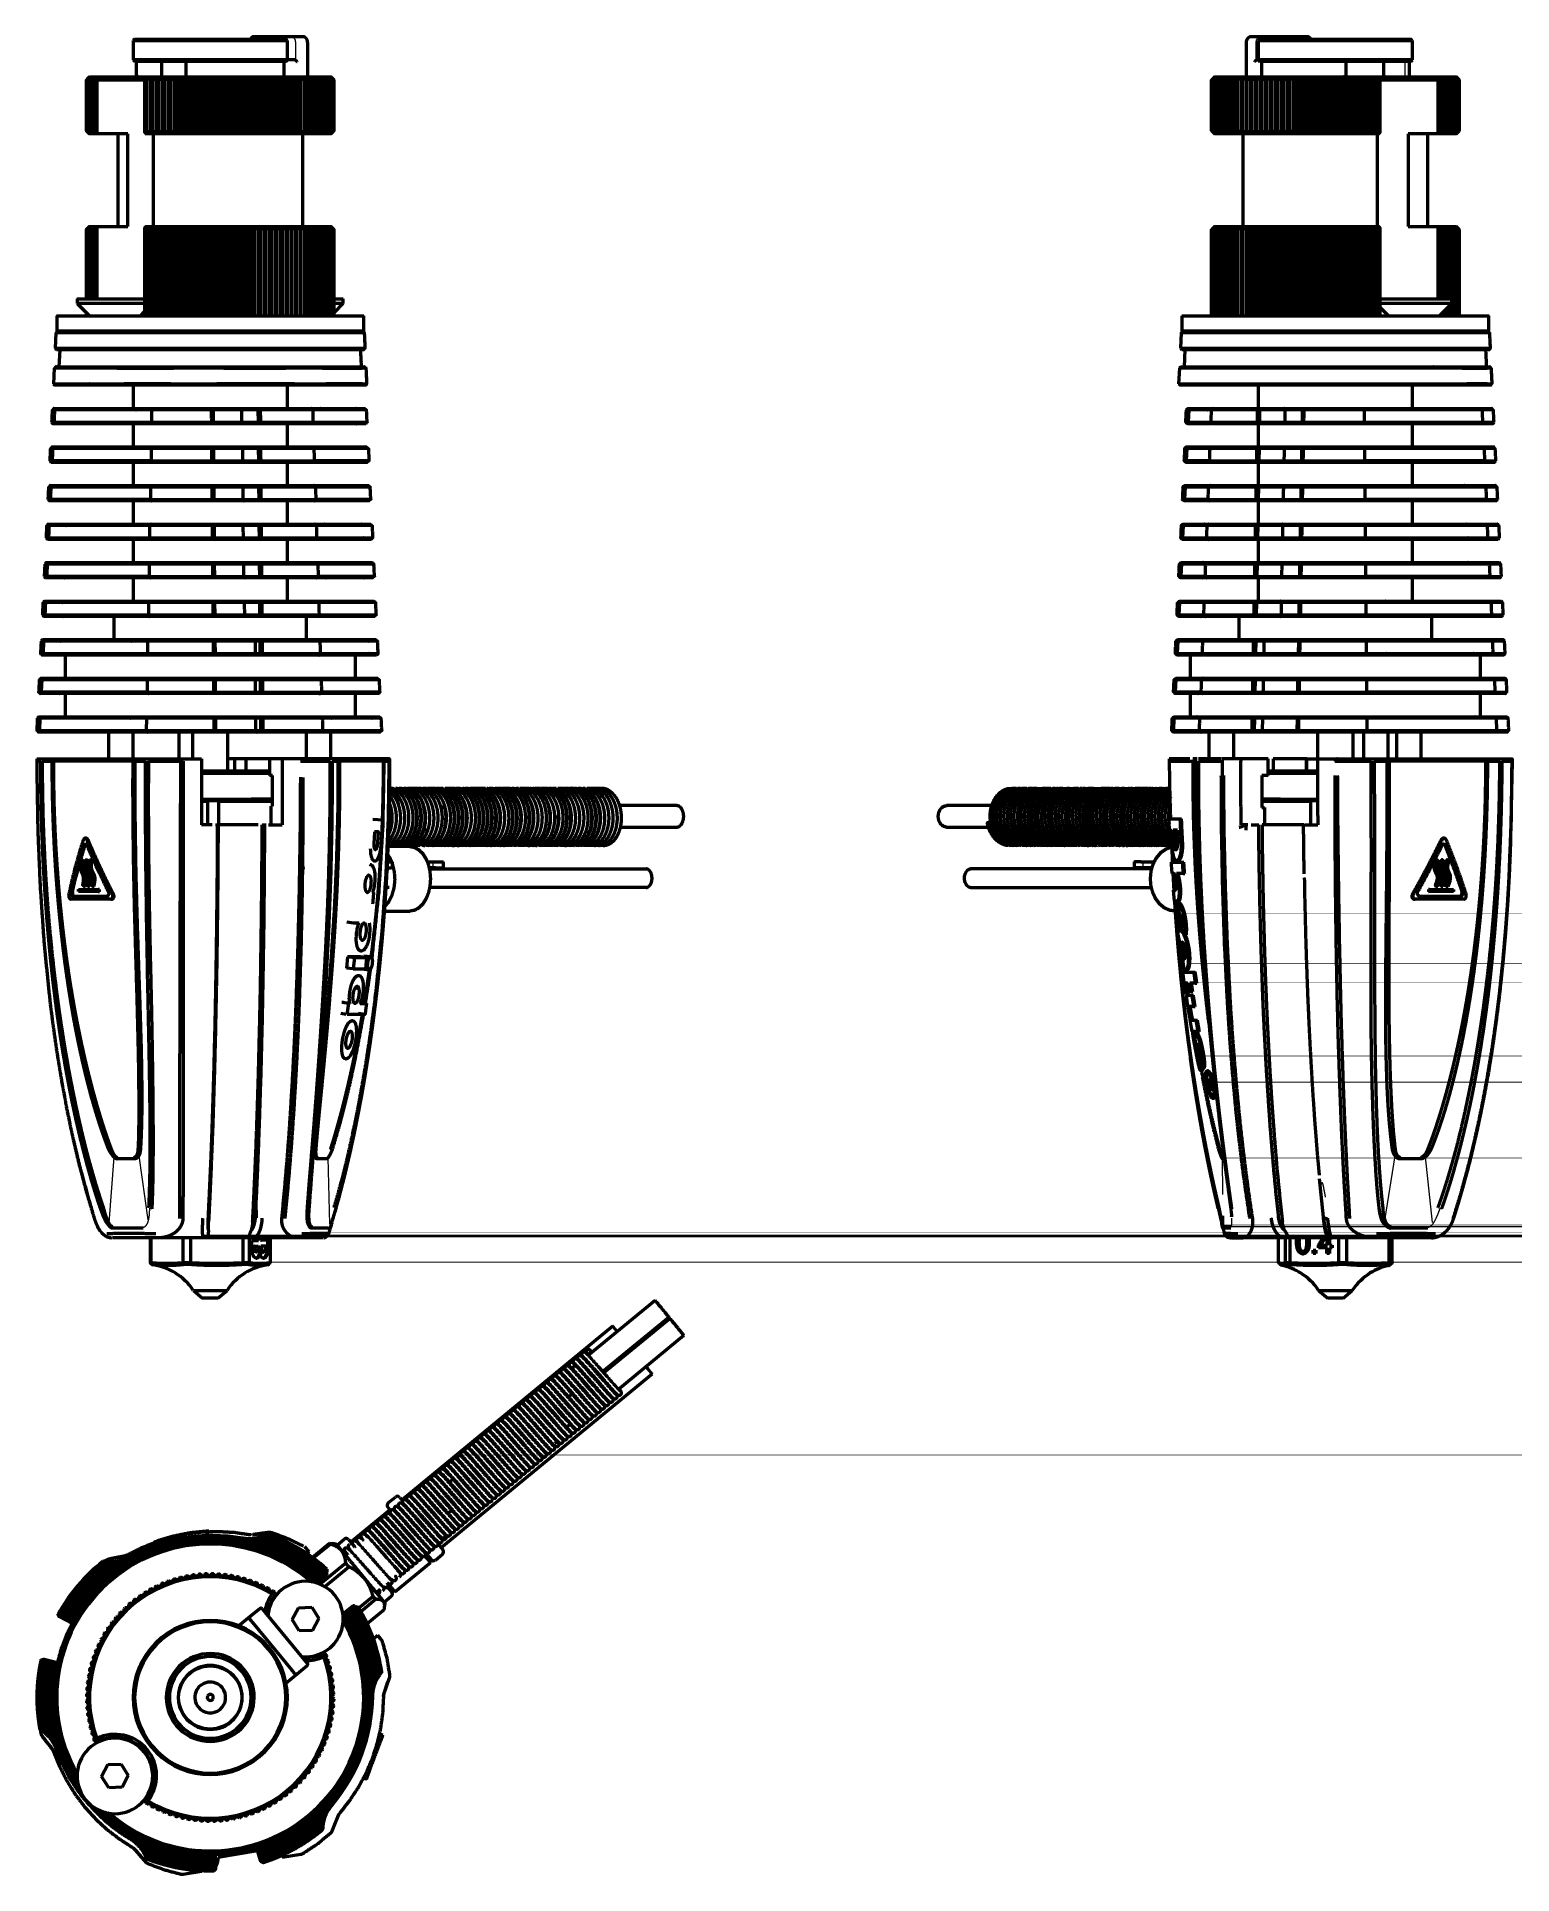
# Paper-space layout 'Layout1' of a CAD drawing. Header units: millimetres. Extents: x 102 to 294, y 28 to 266.
import ezdxf

# ---------------------------------------------------------------- set-up
doc = ezdxf.new("R2010")
doc.units = ezdxf.units.MM
doc.layers.add('170', color=7, linetype='Continuous', true_color=0xffffff)

psp = doc.layouts.get("Layout1")

# ---------------------------------------------------------------- linework, layer by layer
at = {"layer": '170', "color": 155, "linetype": 'Continuous', "lineweight": 50}
for p, q in [((114.93, 265.67), (114.73, 265.47)), ((114.73, 265.47), (114.73, 262.97)), ((135.47, 265.97), (130.39, 265.97)), ((134.73, 265.47), (134.53, 265.67)), ((134.73, 262.97), (134.73, 265.47)), ((136.78, 265.97), (135.47, 265.97)), ((137.37, 260.97), (137.37, 265.17)), ((259.04, 265.17), (259.04, 260.97)), ((260.78, 265.97), (259.7, 265.97)), ((260.82, 265.67), (260.62, 265.47)), ((260.62, 265.47), (260.62, 262.97)), ((266.95, 265.97), (260.78, 265.97)), ((280.62, 265.47), (280.42, 265.67)), ((280.62, 262.97), (280.62, 265.47)), ((114.73, 262.97), (114.93, 262.77)), ((115.13, 262.77), (115.13, 260.97)), ((118.43, 262.77), (118.43, 260.77)), ((121.56, 262.77), (121.56, 260.97)), ((134.33, 260.97), (134.33, 262.77)), ((134.53, 262.77), (134.73, 262.97)), ((135.7, 262.97), (134.73, 262.97)), ((260.62, 262.97), (260.44, 262.97)), ((260.62, 262.97), (260.82, 262.77)), ((261.02, 262.77), (261.02, 260.97)), ((272.02, 260.77), (272.02, 262.77)), ((276.92, 260.97), (276.92, 262.77)), ((280.22, 260.97), (280.22, 262.77)), ((280.42, 262.77), (280.62, 262.97)), ((108.68, 260.37), (108.68, 253.77)), ((108.68, 253.77), (108.68, 260.37)), ((108.69, 253.77), (108.69, 260.37)), ((108.73, 260.37), (108.73, 253.77)), ((108.75, 253.77), (108.75, 260.37)), ((108.82, 260.37), (108.82, 253.77)), ((108.85, 253.77), (108.85, 260.37)), ((109.08, 260.77), (108.86, 260.55)), ((108.95, 260.37), (108.95, 253.77)), ((108.99, 253.77), (108.99, 260.37)), ((109.13, 260.37), (109.13, 253.77)), ((109.17, 253.77), (109.17, 260.37)), ((109.35, 260.37), (109.35, 253.77)), ((109.4, 253.77), (109.4, 260.37)), ((109.61, 260.37), (109.61, 253.77)), ((109.67, 253.77), (109.67, 260.37)), ((110.04, 260.37), (110.04, 253.49)), ((116.27, 253.49), (116.27, 260.37)), ((116.37, 260.37), (116.37, 253.77)), ((116.53, 253.77), (116.53, 260.37)), ((116.97, 260.67), (116.97, 253.47)), ((117.09, 260.37), (117.09, 253.77)), ((117.26, 253.77), (117.26, 260.37)), ((117.69, 260.67), (117.69, 253.47)), ((117.84, 260.37), (117.84, 253.77)), ((118.02, 253.77), (118.02, 260.37)), ((118.44, 260.67), (118.44, 253.47)), ((118.61, 260.37), (118.61, 253.77)), ((118.79, 253.77), (118.79, 260.37)), ((119.21, 260.67), (119.21, 253.47)), ((119.4, 260.37), (119.4, 253.77)), ((119.58, 253.77), (119.58, 260.37)), ((119.99, 260.67), (119.99, 253.47)), ((120.2, 260.37), (120.2, 253.77)), ((120.38, 253.77), (120.38, 260.37)), ((120.78, 260.67), (120.78, 253.47)), ((121.01, 260.37), (121.01, 253.77)), ((121.2, 253.77), (121.2, 260.37)), ((121.58, 260.67), (121.58, 253.47)), ((121.83, 260.37), (121.83, 253.77)), ((122.02, 253.77), (122.02, 260.37)), ((122.39, 260.67), (122.39, 253.47)), ((122.66, 260.37), (122.66, 253.77)), ((122.85, 253.77), (122.85, 260.37)), ((123.21, 260.67), (123.21, 253.47)), ((123.5, 260.37), (123.5, 253.77)), ((123.69, 253.77), (123.69, 260.37)), ((124.03, 260.67), (124.03, 253.47)), ((124.34, 260.37), (124.34, 253.77)), ((124.53, 253.77), (124.53, 260.37)), ((124.86, 260.67), (124.86, 253.47)), ((125.18, 260.37), (125.18, 253.77)), ((125.37, 253.77), (125.37, 260.37)), ((125.68, 260.67), (125.68, 253.47)), ((126.02, 260.37), (126.02, 253.77)), ((126.21, 253.77), (126.21, 260.37)), ((126.5, 260.67), (126.5, 253.47)), ((126.85, 260.37), (126.85, 253.77)), ((127.04, 253.77), (127.04, 260.37)), ((127.32, 260.67), (127.32, 253.47)), ((127.68, 260.37), (127.68, 253.77)), ((127.87, 253.77), (127.87, 260.37)), ((128.13, 260.67), (128.13, 253.47)), ((128.5, 260.37), (128.5, 253.77)), ((128.69, 253.77), (128.69, 260.37)), ((128.93, 260.67), (128.93, 253.47)), ((129.31, 260.37), (129.31, 253.77)), ((129.5, 253.77), (129.5, 260.37)), ((129.72, 260.67), (129.72, 253.47)), ((130.11, 260.37), (130.11, 253.77)), ((130.29, 253.77), (130.29, 260.37)), ((130.49, 260.67), (130.49, 253.47)), ((130.9, 260.37), (130.9, 253.77)), ((131.07, 253.77), (131.07, 260.37)), ((131.25, 260.67), (131.25, 253.47)), ((131.66, 260.37), (131.66, 253.77)), ((131.84, 253.77), (131.84, 260.37)), ((131.99, 260.67), (131.99, 253.47)), ((132.41, 260.37), (132.41, 253.77)), ((132.58, 253.77), (132.58, 260.37)), ((132.72, 260.67), (132.72, 253.47)), ((133.14, 260.37), (133.14, 253.77)), ((133.3, 253.77), (133.3, 260.37)), ((133.42, 260.67), (133.42, 253.47)), ((133.84, 260.37), (133.84, 253.77)), ((134, 253.77), (134, 260.37)), ((134.09, 260.67), (134.09, 253.47)), ((134.52, 260.37), (134.52, 253.77)), ((134.67, 253.77), (134.67, 260.37)), ((134.74, 260.67), (134.74, 253.47)), ((135.17, 260.37), (135.17, 253.77)), ((135.32, 253.77), (135.32, 260.37)), ((135.36, 260.67), (135.36, 253.47)), ((135.8, 260.37), (135.8, 253.77)), ((135.93, 253.77), (135.93, 260.37)), ((135.96, 260.67), (135.96, 253.47)), ((136.39, 260.37), (136.39, 253.77)), ((136.52, 253.77), (136.52, 260.37)), ((136.95, 260.37), (136.95, 253.77)), ((137.07, 253.77), (137.07, 260.37)), ((137.48, 260.37), (137.48, 253.77)), ((137.59, 253.77), (137.59, 260.37)), ((137.97, 260.37), (137.97, 253.77)), ((138.08, 253.77), (138.08, 260.37)), ((138.43, 260.37), (138.43, 253.77)), ((138.53, 253.77), (138.53, 260.37)), ((138.85, 260.37), (138.85, 253.77)), ((138.94, 253.77), (138.94, 260.37)), ((139.23, 260.37), (139.23, 253.77)), ((139.31, 253.77), (139.31, 260.37)), ((139.57, 260.37), (139.57, 253.77)), ((139.64, 253.77), (139.64, 260.37)), ((139.87, 260.37), (139.87, 253.77)), ((139.93, 253.77), (139.93, 260.37)), ((140.12, 260.37), (140.12, 253.77)), ((140.18, 253.77), (140.18, 260.37)), ((140.34, 260.37), (140.34, 253.77)), ((140.6, 260.55), (140.38, 260.77)), ((140.38, 253.77), (140.38, 260.37)), ((140.51, 260.37), (140.51, 253.77)), ((140.55, 253.77), (140.55, 260.37)), ((140.78, 260.37), (140.6, 260.55)), ((140.64, 260.37), (140.64, 253.77)), ((140.67, 253.77), (140.67, 260.37)), ((140.73, 260.37), (140.73, 253.77)), ((140.74, 253.77), (140.74, 260.37)), ((140.77, 260.37), (140.77, 253.77)), ((140.78, 253.77), (140.78, 260.37)), ((254.57, 253.77), (254.57, 260.37)), ((254.58, 253.77), (254.58, 260.37)), ((254.58, 260.37), (254.58, 253.77)), ((254.62, 260.37), (254.62, 253.77)), ((254.64, 253.77), (254.64, 260.37)), ((254.71, 260.37), (254.71, 253.77)), ((254.74, 253.77), (254.74, 260.37)), ((254.97, 260.77), (254.75, 260.55)), ((254.85, 260.37), (254.85, 253.77)), ((254.88, 253.77), (254.88, 260.37)), ((255.02, 260.37), (255.02, 253.77)), ((255.07, 253.77), (255.07, 260.37)), ((255.24, 260.37), (255.24, 253.77)), ((255.3, 253.77), (255.3, 260.37)), ((255.5, 260.37), (255.5, 253.77)), ((255.57, 253.77), (255.57, 260.37)), ((255.8, 260.37), (255.8, 253.77)), ((255.88, 253.77), (255.88, 260.37)), ((256.15, 260.37), (256.15, 253.77)), ((256.23, 253.77), (256.23, 260.37)), ((256.53, 260.37), (256.53, 253.77)), ((256.62, 253.77), (256.62, 260.37)), ((256.95, 260.37), (256.95, 253.77)), ((257.05, 253.77), (257.05, 260.37)), ((257.41, 260.37), (257.41, 253.77)), ((257.52, 253.77), (257.52, 260.37)), ((257.91, 260.37), (257.91, 253.77)), ((258.02, 253.77), (258.02, 260.37)), ((258.44, 260.37), (258.44, 253.77)), ((258.56, 253.77), (258.56, 260.37)), ((259, 260.37), (259, 253.77)), ((259.13, 253.77), (259.13, 260.37)), ((259.58, 260.67), (259.58, 253.47)), ((259.59, 260.37), (259.59, 253.77)), ((259.73, 253.77), (259.73, 260.37)), ((260.18, 260.67), (260.18, 253.47)), ((260.22, 260.37), (260.22, 253.77)), ((260.37, 253.77), (260.37, 260.37)), ((260.81, 260.67), (260.81, 253.47)), ((260.87, 260.37), (260.87, 253.77)), ((261.03, 253.77), (261.03, 260.37)), ((261.47, 260.67), (261.47, 253.47)), ((261.55, 260.37), (261.55, 253.77)), ((261.71, 253.77), (261.71, 260.37)), ((262.15, 260.67), (262.15, 253.47)), ((262.26, 260.37), (262.26, 253.77)), ((262.42, 253.77), (262.42, 260.37)), ((262.86, 260.67), (262.86, 253.47)), ((262.99, 260.37), (262.99, 253.77)), ((263.16, 253.77), (263.16, 260.37)), ((263.59, 260.67), (263.59, 253.47)), ((263.74, 260.37), (263.74, 253.77)), ((263.91, 253.77), (263.91, 260.37)), ((264.34, 260.67), (264.34, 253.47)), ((264.51, 260.37), (264.51, 253.77)), ((264.68, 253.77), (264.68, 260.37)), ((265.1, 260.67), (265.1, 253.47)), ((265.29, 260.37), (265.29, 253.77)), ((265.47, 253.77), (265.47, 260.37)), ((265.88, 260.67), (265.88, 253.47)), ((266.09, 260.37), (266.09, 253.77)), ((266.27, 253.77), (266.27, 260.37)), ((266.67, 260.67), (266.67, 253.47)), ((266.9, 260.37), (266.9, 253.77)), ((267.09, 253.77), (267.09, 260.37)), ((267.48, 260.67), (267.48, 253.47)), ((267.72, 260.37), (267.72, 253.77)), ((267.91, 253.77), (267.91, 260.37)), ((268.29, 260.67), (268.29, 253.47)), ((268.55, 260.37), (268.55, 253.77)), ((268.75, 253.77), (268.75, 260.37)), ((269.11, 260.67), (269.11, 253.47)), ((269.39, 260.37), (269.39, 253.77)), ((269.58, 253.77), (269.58, 260.37)), ((269.93, 260.67), (269.93, 253.47)), ((270.23, 260.37), (270.23, 253.77)), ((270.42, 253.77), (270.42, 260.37)), ((270.75, 260.67), (270.75, 253.47)), ((271.07, 260.37), (271.07, 253.77)), ((271.26, 253.77), (271.26, 260.37)), ((271.58, 260.67), (271.58, 253.47)), ((271.91, 260.37), (271.91, 253.77)), ((272.1, 253.77), (272.1, 260.37)), ((272.4, 260.67), (272.4, 253.47)), ((272.74, 260.37), (272.74, 253.77)), ((272.93, 253.77), (272.93, 260.37)), ((273.21, 260.67), (273.21, 253.47)), ((273.57, 260.37), (273.57, 253.77)), ((273.76, 253.77), (273.76, 260.37)), ((274.02, 260.67), (274.02, 253.47)), ((274.4, 260.37), (274.4, 253.77)), ((274.58, 253.77), (274.58, 260.37)), ((274.82, 260.67), (274.82, 253.47)), ((275.21, 260.37), (275.21, 253.77)), ((275.39, 253.77), (275.39, 260.37)), ((275.61, 260.67), (275.61, 253.47)), ((276.01, 260.37), (276.01, 253.77)), ((276.19, 253.77), (276.19, 260.37)), ((276.37, 260.37), (276.37, 253.49)), ((283.93, 253.49), (283.93, 260.37)), ((284.32, 260.37), (284.32, 253.77)), ((284.42, 253.77), (284.42, 260.37)), ((284.74, 260.37), (284.74, 253.77)), ((284.83, 253.77), (284.83, 260.37)), ((285.12, 260.37), (285.12, 253.77)), ((285.2, 253.77), (285.2, 260.37)), ((285.46, 260.37), (285.46, 253.77)), ((285.53, 253.77), (285.53, 260.37)), ((285.76, 260.37), (285.76, 253.77)), ((285.82, 253.77), (285.82, 260.37)), ((286.02, 260.37), (286.02, 253.77)), ((286.07, 253.77), (286.07, 260.37)), ((286.23, 260.37), (286.23, 253.77)), ((286.49, 260.55), (286.27, 260.77)), ((286.28, 253.77), (286.28, 260.37)), ((286.41, 260.37), (286.41, 253.77)), ((286.44, 253.77), (286.44, 260.37)), ((286.67, 260.37), (286.49, 260.55)), ((286.54, 260.37), (286.54, 253.77)), ((286.56, 253.77), (286.56, 260.37)), ((286.62, 260.37), (286.62, 253.77)), ((286.64, 253.77), (286.64, 260.37)), ((286.67, 260.37), (286.67, 253.77)), ((286.67, 253.77), (286.67, 260.37)), ((108.86, 253.59), (109.08, 253.37)), ((112.73, 253.37), (112.73, 241.37)), ((114.04, 241.37), (114.04, 253.37)), ((117.32, 253.37), (117.32, 241.37)), ((136.73, 241.37), (136.73, 253.37)), ((140.38, 253.37), (140.6, 253.59)), ((140.6, 253.59), (140.78, 253.77)), ((254.75, 253.59), (254.97, 253.37)), ((258.62, 253.37), (258.62, 241.37)), ((276.09, 241.37), (276.09, 253.37)), ((280.06, 253.37), (280.06, 241.37)), ((282.62, 241.37), (282.62, 253.37)), ((286.27, 253.37), (286.49, 253.59)), ((286.49, 253.59), (286.67, 253.77)), ((108.68, 240.97), (108.68, 231.97)), ((108.68, 231.97), (108.68, 240.97)), ((108.69, 231.97), (108.69, 240.97)), ((108.73, 240.97), (108.73, 231.97)), ((108.75, 231.97), (108.75, 240.97)), ((108.82, 240.97), (108.82, 231.97)), ((108.85, 231.97), (108.85, 240.97)), ((109.08, 241.37), (108.86, 241.15)), ((108.95, 240.97), (108.95, 231.97)), ((108.99, 231.97), (108.99, 240.97)), ((109.13, 240.97), (109.13, 231.97)), ((109.17, 231.97), (109.17, 240.97)), ((109.35, 240.97), (109.35, 231.97)), ((109.4, 231.97), (109.4, 240.97)), ((109.61, 240.97), (109.61, 231.97)), ((109.67, 231.97), (109.67, 240.97)), ((110.04, 241.25), (110.04, 231.97)), ((116.27, 229.77), (116.27, 241.25)), ((116.37, 240.97), (116.37, 229.77)), ((116.53, 229.77), (116.53, 240.97)), ((116.97, 229.77), (116.97, 241.27)), ((117.09, 240.97), (117.09, 229.77)), ((117.26, 229.77), (117.26, 240.97)), ((117.69, 229.77), (117.69, 241.27)), ((117.84, 240.97), (117.84, 229.77)), ((118.02, 229.77), (118.02, 240.97)), ((118.44, 229.77), (118.44, 241.27)), ((118.61, 240.97), (118.61, 229.77)), ((118.79, 229.77), (118.79, 240.97)), ((119.21, 229.77), (119.21, 241.27)), ((119.4, 240.97), (119.4, 229.77)), ((119.58, 229.77), (119.58, 240.97)), ((119.99, 229.77), (119.99, 241.27)), ((120.2, 240.97), (120.2, 229.77)), ((120.38, 229.77), (120.38, 240.97)), ((120.78, 229.77), (120.78, 241.27)), ((121.01, 240.97), (121.01, 229.77)), ((121.2, 229.77), (121.2, 240.97)), ((121.58, 229.77), (121.58, 241.27)), ((121.83, 240.97), (121.83, 229.77)), ((122.02, 229.77), (122.02, 240.97)), ((122.39, 229.77), (122.39, 241.27)), ((122.66, 240.97), (122.66, 229.77)), ((122.85, 229.77), (122.85, 240.97)), ((123.21, 229.77), (123.21, 241.27)), ((123.5, 240.97), (123.5, 229.77)), ((123.69, 229.77), (123.69, 240.97)), ((124.03, 229.77), (124.03, 241.27)), ((124.34, 240.97), (124.34, 229.77)), ((124.53, 229.77), (124.53, 240.97)), ((124.86, 229.77), (124.86, 241.27)), ((125.18, 240.97), (125.18, 229.77)), ((125.37, 229.77), (125.37, 240.97)), ((125.68, 229.77), (125.68, 241.27)), ((126.02, 240.97), (126.02, 229.77)), ((126.21, 229.77), (126.21, 240.97)), ((126.5, 229.77), (126.5, 241.27)), ((126.85, 240.97), (126.85, 229.77)), ((127.04, 229.77), (127.04, 240.97)), ((127.32, 229.77), (127.32, 241.27)), ((127.68, 240.97), (127.68, 229.77)), ((127.87, 229.77), (127.87, 240.97)), ((128.13, 229.77), (128.13, 241.27)), ((128.5, 240.97), (128.5, 229.77)), ((128.69, 229.77), (128.69, 240.97)), ((128.93, 229.77), (128.93, 241.27)), ((129.31, 240.97), (129.31, 229.77)), ((129.5, 229.77), (129.5, 240.97)), ((129.72, 229.77), (129.72, 241.27)), ((130.11, 240.97), (130.11, 229.77)), ((130.29, 229.77), (130.29, 240.97)), ((130.49, 229.77), (130.49, 241.27)), ((130.9, 240.97), (130.9, 229.77)), ((131.07, 229.77), (131.07, 240.97)), ((131.25, 229.77), (131.25, 241.27)), ((131.66, 240.97), (131.66, 229.77)), ((131.84, 229.77), (131.84, 240.97)), ((131.99, 229.77), (131.99, 241.27)), ((132.41, 240.97), (132.41, 229.77)), ((132.58, 229.77), (132.58, 240.97)), ((132.72, 229.77), (132.72, 241.27)), ((133.14, 240.97), (133.14, 229.77)), ((133.3, 229.77), (133.3, 240.97)), ((133.42, 229.77), (133.42, 241.27)), ((133.84, 240.97), (133.84, 229.77)), ((134, 229.77), (134, 240.97)), ((134.09, 229.77), (134.09, 241.27)), ((134.52, 240.97), (134.52, 229.77)), ((134.67, 229.77), (134.67, 240.97)), ((134.74, 229.77), (134.74, 241.27)), ((135.17, 240.97), (135.17, 229.77)), ((135.32, 229.77), (135.32, 240.97)), ((135.36, 229.77), (135.36, 241.27)), ((135.8, 240.97), (135.8, 229.77)), ((135.93, 229.77), (135.93, 240.97)), ((135.96, 229.77), (135.96, 241.27)), ((136.39, 240.97), (136.39, 229.77)), ((136.52, 229.77), (136.52, 240.97)), ((136.95, 240.97), (136.95, 229.77)), ((137.07, 229.77), (137.07, 240.97)), ((137.48, 240.97), (137.48, 229.77)), ((137.59, 229.77), (137.59, 240.97)), ((137.97, 240.97), (137.97, 229.77)), ((138.08, 229.77), (138.08, 240.97)), ((138.43, 240.97), (138.43, 229.77)), ((138.53, 229.77), (138.53, 240.97)), ((138.85, 240.97), (138.85, 229.77)), ((138.94, 229.77), (138.94, 240.97)), ((139.23, 240.97), (139.23, 229.77)), ((139.31, 229.77), (139.31, 240.97)), ((139.57, 240.97), (139.57, 229.77)), ((139.64, 229.77), (139.64, 240.97)), ((139.87, 240.97), (139.87, 229.77)), ((139.93, 229.77), (139.93, 240.97)), ((140.12, 240.97), (140.12, 229.77)), ((140.18, 229.77), (140.18, 240.97)), ((140.34, 240.97), (140.34, 229.77)), ((140.6, 241.15), (140.38, 241.37)), ((140.38, 229.77), (140.38, 240.97)), ((140.51, 240.97), (140.51, 229.77)), ((140.55, 229.77), (140.55, 240.97)), ((140.78, 240.97), (140.6, 241.15)), ((140.64, 240.97), (140.64, 229.77)), ((140.67, 229.77), (140.67, 240.97)), ((140.73, 240.97), (140.73, 229.77)), ((140.74, 229.77), (140.74, 240.97)), ((140.77, 240.97), (140.77, 229.77)), ((140.78, 229.77), (140.78, 240.97)), ((254.57, 229.77), (254.57, 240.97)), ((254.58, 229.77), (254.58, 240.97)), ((254.58, 240.97), (254.58, 229.77)), ((254.62, 240.97), (254.62, 229.77)), ((254.64, 229.77), (254.64, 240.97)), ((254.71, 240.97), (254.71, 229.77)), ((254.74, 229.77), (254.74, 240.97)), ((254.97, 241.37), (254.75, 241.15)), ((254.85, 240.97), (254.85, 229.77)), ((254.88, 229.77), (254.88, 240.97)), ((255.02, 240.97), (255.02, 229.77)), ((255.07, 229.77), (255.07, 240.97)), ((255.24, 240.97), (255.24, 229.77)), ((255.3, 229.77), (255.3, 240.97)), ((255.5, 240.97), (255.5, 229.77)), ((255.57, 229.77), (255.57, 240.97)), ((255.8, 240.97), (255.8, 229.77)), ((255.88, 229.77), (255.88, 240.97)), ((256.15, 240.97), (256.15, 229.77)), ((256.23, 229.77), (256.23, 240.97)), ((256.53, 240.97), (256.53, 229.77)), ((256.62, 229.77), (256.62, 240.97)), ((256.95, 240.97), (256.95, 229.77)), ((257.05, 229.77), (257.05, 240.97)), ((257.41, 240.97), (257.41, 229.77)), ((257.52, 229.77), (257.52, 240.97)), ((257.91, 240.97), (257.91, 229.77)), ((258.02, 229.77), (258.02, 240.97)), ((258.44, 240.97), (258.44, 229.77)), ((258.56, 229.77), (258.56, 240.97)), ((259, 240.97), (259, 229.77)), ((259.13, 229.77), (259.13, 240.97)), ((259.58, 229.77), (259.58, 241.27)), ((259.59, 240.97), (259.59, 229.77)), ((259.73, 229.77), (259.73, 240.97)), ((260.18, 229.77), (260.18, 241.27)), ((260.22, 240.97), (260.22, 229.77)), ((260.37, 229.77), (260.37, 240.97)), ((260.81, 229.77), (260.81, 241.27)), ((260.87, 240.97), (260.87, 229.77)), ((261.03, 229.77), (261.03, 240.97)), ((261.47, 229.77), (261.47, 241.27)), ((261.55, 240.97), (261.55, 229.77)), ((261.71, 229.77), (261.71, 240.97)), ((262.15, 229.77), (262.15, 241.27)), ((262.26, 240.97), (262.26, 229.77)), ((262.42, 229.77), (262.42, 240.97)), ((262.86, 229.77), (262.86, 241.27)), ((262.99, 240.97), (262.99, 229.77)), ((263.16, 229.77), (263.16, 240.97)), ((263.59, 229.77), (263.59, 241.27)), ((263.74, 240.97), (263.74, 229.77)), ((263.91, 229.77), (263.91, 240.97)), ((264.34, 229.77), (264.34, 241.27)), ((264.51, 240.97), (264.51, 229.77)), ((264.68, 229.77), (264.68, 240.97)), ((265.1, 229.77), (265.1, 241.27)), ((265.29, 240.97), (265.29, 229.77)), ((265.47, 229.77), (265.47, 240.97)), ((265.88, 229.77), (265.88, 241.27)), ((266.09, 240.97), (266.09, 229.77)), ((266.27, 229.77), (266.27, 240.97)), ((266.67, 229.77), (266.67, 241.27)), ((266.9, 240.97), (266.9, 229.77)), ((267.09, 229.77), (267.09, 240.97)), ((267.48, 229.77), (267.48, 241.27)), ((267.72, 240.97), (267.72, 229.77)), ((267.91, 229.77), (267.91, 240.97)), ((268.29, 229.77), (268.29, 241.27)), ((268.55, 240.97), (268.55, 229.77)), ((268.75, 229.77), (268.75, 240.97)), ((269.11, 229.77), (269.11, 241.27)), ((269.39, 240.97), (269.39, 229.77)), ((269.58, 229.77), (269.58, 240.97)), ((269.93, 229.77), (269.93, 241.27)), ((270.23, 240.97), (270.23, 229.77)), ((270.42, 229.77), (270.42, 240.97)), ((270.75, 229.77), (270.75, 241.27)), ((271.07, 240.97), (271.07, 229.77)), ((271.26, 229.77), (271.26, 240.97)), ((271.58, 229.77), (271.58, 241.27)), ((271.91, 240.97), (271.91, 229.77)), ((272.1, 229.77), (272.1, 240.97)), ((272.4, 229.77), (272.4, 241.27)), ((272.74, 240.97), (272.74, 229.77)), ((272.93, 229.77), (272.93, 240.97)), ((273.21, 229.77), (273.21, 241.27)), ((273.57, 240.97), (273.57, 229.77)), ((273.76, 229.77), (273.76, 240.97)), ((274.02, 229.77), (274.02, 241.27)), ((274.4, 240.97), (274.4, 229.77)), ((274.58, 229.77), (274.58, 240.97)), ((274.82, 229.77), (274.82, 241.27)), ((275.21, 240.97), (275.21, 229.77)), ((275.39, 229.77), (275.39, 240.97)), ((275.61, 229.77), (275.61, 241.27)), ((276.01, 240.97), (276.01, 229.77)), ((276.19, 229.77), (276.19, 240.97)), ((276.37, 241.25), (276.37, 229.77)), ((283.93, 231.97), (283.93, 241.25)), ((284.32, 240.97), (284.32, 231.97)), ((284.42, 231.97), (284.42, 240.97)), ((284.74, 240.97), (284.74, 231.97)), ((284.83, 231.97), (284.83, 240.97)), ((285.12, 240.97), (285.12, 231.97)), ((285.2, 231.97), (285.2, 240.97)), ((285.46, 240.97), (285.46, 231.97)), ((285.53, 231.97), (285.53, 240.97)), ((285.76, 240.97), (285.76, 229.77)), ((285.82, 229.77), (285.82, 240.97)), ((286.02, 240.97), (286.02, 229.77)), ((286.07, 229.77), (286.07, 240.97)), ((286.23, 240.97), (286.23, 229.77)), ((286.49, 241.15), (286.27, 241.37)), ((286.28, 229.77), (286.28, 240.97)), ((286.41, 240.97), (286.41, 229.77)), ((286.44, 229.77), (286.44, 240.97)), ((286.67, 240.97), (286.49, 241.15)), ((286.54, 240.97), (286.54, 229.77)), ((286.56, 229.77), (286.56, 240.97)), ((286.62, 240.97), (286.62, 229.77)), ((286.64, 229.77), (286.64, 240.97)), ((286.67, 240.97), (286.67, 229.77)), ((286.67, 229.77), (286.67, 240.97)), ((107.47, 231.97), (107.47, 231.37)), ((107.47, 231.37), (109.07, 229.77)), ((140.78, 230.17), (141.98, 231.37)), ((141.98, 231.37), (141.98, 231.97)), ((284.1, 229.77), (285.7, 231.37)), ((285.53, 229.77), (285.53, 231.2)), ((285.7, 231.37), (285.7, 231.97)), ((104.83, 229.77), (104.83, 227.77)), ((108.68, 230.16), (108.68, 229.77)), ((108.68, 229.77), (108.68, 230.16)), ((108.69, 229.77), (108.69, 230.15)), ((108.73, 230.11), (108.73, 229.77)), ((108.75, 229.77), (108.75, 230.1)), ((108.82, 230.02), (108.82, 229.77)), ((108.85, 229.77), (108.85, 230)), ((108.95, 229.89), (108.95, 229.77)), ((108.99, 229.77), (108.99, 229.85)), ((115.67, 229.77), (116.27, 230.37)), ((144.63, 227.77), (144.63, 229.77)), ((250.72, 229.77), (250.72, 227.77)), ((276.37, 230.89), (277.5, 229.77)), ((284.32, 229.99), (284.32, 229.77)), ((284.42, 229.77), (284.42, 230.09)), ((284.74, 230.41), (284.74, 229.77)), ((284.83, 229.77), (284.83, 230.5)), ((285.12, 230.79), (285.12, 229.77)), ((285.2, 229.77), (285.2, 230.87)), ((285.46, 231.13), (285.46, 229.77)), ((290.52, 227.77), (290.52, 229.77)), ((104.72, 227.57), (104.62, 225.57)), ((110.3, 227.77), (110.32, 227.76)), ((114.85, 227.73), (114.77, 227.77)), ((137.36, 227.76), (137.49, 227.77)), ((139.55, 227.73), (139.48, 227.77)), ((250.61, 227.57), (250.52, 225.57)), ((104.62, 225.57), (104.81, 225.37)), ((105.21, 225.37), (105.11, 223.17)), ((250.52, 225.57), (250.71, 225.37)), ((251.11, 225.37), (251, 223.17)), ((104.5, 222.97), (104.4, 220.97)), ((250.39, 222.97), (250.29, 220.97)), ((104.4, 220.97), (104.59, 220.77)), ((114.73, 220.77), (114.73, 217.77)), ((134.73, 217.77), (134.73, 220.77)), ((250.29, 220.97), (250.48, 220.77)), ((260.62, 220.77), (260.62, 217.77)), ((280.62, 217.77), (280.62, 220.77)), ((124.9, 217.57), (124.9, 217.77)), ((125.1, 217.57), (124.9, 217.77)), ((124.9, 217.77), (128.96, 217.77)), ((124.9, 217.57), (125.1, 217.57)), ((125.1, 217.57), (125.12, 215.97)), ((128.83, 217.57), (125.1, 217.57)), ((128.96, 217.77), (131.15, 217.77)), ((130.96, 217.57), (131.15, 217.77)), ((130.97, 215.97), (130.96, 217.57)), ((130.96, 217.57), (131.22, 217.57)), ((131.22, 217.57), (131.15, 217.77)), ((251.63, 217.57), (251.3, 217.57)), ((251.53, 217.77), (251.83, 217.77)), ((251.61, 217.57), (251.53, 215.99)), ((251.82, 217.77), (251.61, 217.57)), ((254.23, 217.77), (254.73, 217.77)), ((260.53, 217.57), (260.63, 217.77)), ((260.53, 217.57), (260.8, 217.57)), ((260.63, 217.77), (260.8, 217.57)), ((260.63, 217.77), (264.04, 217.77)), ((260.8, 217.57), (260.78, 215.97)), ((264.04, 217.77), (266.56, 217.77)), ((266.37, 217.57), (264.13, 217.57)), ((266.34, 215.97), (266.37, 217.57)), ((266.56, 217.77), (266.37, 217.57)), ((266.37, 217.57), (266.52, 217.57)), ((266.56, 217.77), (266.52, 217.57)), ((104.16, 215.97), (104.35, 215.77)), ((114.73, 215.77), (114.73, 212.77)), ((124.92, 215.77), (124.92, 215.97)), ((124.92, 215.77), (125.12, 215.97)), ((124.92, 215.97), (125.12, 215.97)), ((128.99, 215.77), (124.92, 215.77)), ((125.12, 215.97), (128.85, 215.97)), ((131.17, 215.77), (128.99, 215.77)), ((131.17, 215.77), (130.97, 215.97)), ((130.97, 215.97), (131.23, 215.97)), ((131.17, 215.77), (131.23, 215.97)), ((134.73, 212.77), (134.73, 215.77)), ((251.68, 215.77), (251.44, 215.77)), ((251.53, 215.99), (251.74, 215.77)), ((254.65, 215.77), (254.17, 215.77)), ((260.5, 215.97), (260.6, 215.77)), ((260.5, 215.97), (260.78, 215.97)), ((260.78, 215.97), (260.6, 215.77)), ((264, 215.77), (260.6, 215.77)), ((260.62, 215.77), (260.62, 212.77)), ((266.53, 215.77), (264, 215.77)), ((264.1, 215.97), (266.34, 215.97)), ((266.34, 215.97), (266.5, 215.97)), ((266.34, 215.97), (266.53, 215.77)), ((266.5, 215.97), (266.53, 215.77)), ((280.62, 212.77), (280.62, 215.77)), ((291, 215.77), (291.19, 215.97)), ((124.94, 212.57), (124.94, 212.77)), ((125.14, 212.57), (124.94, 212.77)), ((124.94, 212.77), (129.02, 212.77)), ((124.94, 212.57), (125.14, 212.57)), ((125.14, 212.57), (125.16, 210.97)), ((128.89, 212.57), (125.14, 212.57)), ((129.02, 212.77), (131.19, 212.77)), ((131, 212.57), (131.19, 212.77)), ((131.01, 210.97), (131, 212.57)), ((131, 212.57), (131.26, 212.57)), ((131.19, 212.77), (131.26, 212.57)), ((251.39, 212.57), (251.07, 212.57)), ((251.37, 212.57), (251.29, 210.99)), ((251.3, 212.77), (251.59, 212.77)), ((251.58, 212.77), (251.37, 212.57)), ((254.04, 212.77), (254.54, 212.77)), ((260.55, 212.77), (260.44, 212.57)), ((260.44, 212.57), (260.72, 212.57)), ((260.55, 212.77), (260.72, 212.57)), ((260.55, 212.77), (263.94, 212.77)), ((260.72, 212.57), (260.69, 210.97)), ((263.94, 212.77), (266.48, 212.77)), ((266.28, 212.57), (264.02, 212.57)), ((266.25, 210.97), (266.28, 212.57)), ((266.48, 212.77), (266.28, 212.57)), ((266.28, 212.57), (266.44, 212.57)), ((266.48, 212.77), (266.44, 212.57)), ((103.92, 210.97), (104.11, 210.77)), ((114.73, 210.77), (114.73, 207.77)), ((124.96, 210.77), (124.96, 210.97)), ((124.96, 210.97), (125.16, 210.97)), ((124.96, 210.77), (125.16, 210.97)), ((129.05, 210.77), (124.96, 210.77)), ((125.16, 210.97), (128.91, 210.97)), ((131.21, 210.77), (129.05, 210.77)), ((131.21, 210.77), (131.01, 210.97)), ((131.01, 210.97), (131.27, 210.97)), ((131.27, 210.97), (131.21, 210.77)), ((134.73, 207.77), (134.73, 210.77)), ((251.51, 210.77), (251.22, 210.77)), ((251.29, 210.99), (251.5, 210.77)), ((254.46, 210.77), (253.98, 210.77)), ((260.51, 210.77), (260.42, 210.97)), ((260.42, 210.97), (260.69, 210.97)), ((260.69, 210.97), (260.51, 210.77)), ((263.9, 210.77), (260.51, 210.77)), ((260.62, 210.77), (260.62, 207.77)), ((266.45, 210.77), (263.9, 210.77)), ((263.99, 210.97), (266.25, 210.97)), ((266.25, 210.97), (266.45, 210.77)), ((266.25, 210.97), (266.41, 210.97)), ((266.41, 210.97), (266.45, 210.77)), ((280.62, 207.77), (280.62, 210.77)), ((291.24, 210.77), (291.43, 210.97)), ((124.98, 207.57), (124.98, 207.77)), ((125.18, 207.57), (124.98, 207.77)), ((124.98, 207.77), (129.09, 207.77)), ((124.98, 207.57), (125.18, 207.57)), ((125.18, 207.57), (125.2, 205.97)), ((128.95, 207.57), (125.18, 207.57)), ((129.09, 207.77), (131.23, 207.77)), ((131.04, 207.57), (131.23, 207.77)), ((131.06, 205.97), (131.04, 207.57)), ((131.04, 207.57), (131.3, 207.57)), ((131.23, 207.77), (131.3, 207.57)), ((251.15, 207.57), (250.84, 207.57)), ((251.13, 207.57), (251.05, 205.99)), ((251.07, 207.77), (251.36, 207.77)), ((251.34, 207.77), (251.13, 207.57)), ((253.84, 207.77), (254.35, 207.77)), ((260.36, 207.57), (260.46, 207.77)), ((260.36, 207.57), (260.63, 207.57)), ((260.46, 207.77), (260.63, 207.57)), ((260.46, 207.77), (263.83, 207.77)), ((260.63, 207.57), (260.61, 205.97)), ((263.83, 207.77), (266.39, 207.77)), ((266.2, 207.57), (263.92, 207.57)), ((266.17, 205.97), (266.2, 207.57)), ((266.39, 207.77), (266.2, 207.57)), ((266.2, 207.57), (266.35, 207.57)), ((266.39, 207.77), (266.35, 207.57)), ((103.68, 205.97), (103.87, 205.77)), ((114.73, 205.77), (114.73, 202.77)), ((125, 205.77), (125, 205.97)), ((125, 205.77), (125.2, 205.97)), ((125, 205.97), (125.2, 205.97)), ((129.11, 205.77), (125, 205.77)), ((125.19, 205.97), (128.97, 205.97)), ((131.25, 205.77), (129.11, 205.77)), ((131.25, 205.77), (131.06, 205.97)), ((131.06, 205.97), (131.31, 205.97)), ((131.31, 205.97), (131.25, 205.77)), ((134.73, 202.77), (134.73, 205.77)), ((251.27, 205.77), (250.99, 205.77)), ((251.05, 205.99), (251.26, 205.77)), ((254.27, 205.77), (253.78, 205.77)), ((260.33, 205.97), (260.61, 205.97)), ((260.33, 205.97), (260.43, 205.77)), ((260.61, 205.97), (260.43, 205.77)), ((263.79, 205.77), (260.43, 205.77)), ((260.62, 205.77), (260.62, 202.77)), ((266.36, 205.77), (263.79, 205.77)), ((263.89, 205.97), (266.17, 205.97)), ((266.17, 205.97), (266.32, 205.97)), ((266.17, 205.97), (266.36, 205.77)), ((266.32, 205.97), (266.36, 205.77)), ((280.62, 202.77), (280.62, 205.77)), ((291.48, 205.77), (291.67, 205.97)), ((125.02, 202.57), (125.02, 202.77)), ((125.22, 202.57), (125.02, 202.77)), ((125.02, 202.77), (129.15, 202.77)), ((129.15, 202.77), (131.27, 202.77)), ((131.08, 202.57), (131.27, 202.77)), ((131.27, 202.77), (131.34, 202.57)), ((250.85, 202.77), (251.08, 202.77)), ((251.1, 202.77), (250.89, 202.57)), ((253.65, 202.77), (254.16, 202.77)), ((260.27, 202.57), (260.38, 202.77)), ((260.38, 202.77), (260.55, 202.57)), ((260.38, 202.77), (263.73, 202.77)), ((263.73, 202.77), (266.31, 202.77)), ((266.31, 202.77), (266.11, 202.57)), ((266.31, 202.77), (266.27, 202.57)), ((103.44, 200.97), (103.63, 200.77)), ((114.73, 200.77), (114.73, 197.77)), ((125.22, 202.57), (125.02, 202.57)), ((125.04, 200.77), (125.04, 200.97)), ((125.23, 200.97), (125.04, 200.97)), ((125.04, 200.77), (125.23, 200.97)), ((129.17, 200.77), (125.04, 200.77)), ((125.22, 202.57), (125.23, 200.97)), ((129.01, 202.57), (125.22, 202.57)), ((125.23, 200.97), (129.03, 200.97)), ((131.29, 200.77), (129.17, 200.77)), ((131.1, 200.97), (131.08, 202.57)), ((131.34, 202.57), (131.08, 202.57)), ((131.35, 200.97), (131.1, 200.97)), ((131.29, 200.77), (131.1, 200.97)), ((131.35, 200.97), (131.29, 200.77)), ((134.73, 197.77), (134.73, 200.77)), ((250.92, 202.57), (250.62, 202.57)), ((251.03, 200.77), (250.76, 200.77)), ((250.89, 202.57), (250.81, 200.99)), ((250.81, 200.99), (251.02, 200.77)), ((254.08, 200.77), (253.59, 200.77)), ((260.52, 200.97), (260.25, 200.97)), ((260.25, 200.97), (260.34, 200.77)), ((260.55, 202.57), (260.27, 202.57)), ((260.52, 200.97), (260.34, 200.77)), ((263.69, 200.77), (260.34, 200.77)), ((260.55, 202.57), (260.52, 200.97)), ((260.62, 200.77), (260.62, 197.77)), ((266.08, 200.77), (263.69, 200.77)), ((263.78, 200.97), (266.09, 200.97)), ((266.11, 202.57), (263.81, 202.57)), ((266.27, 202.57), (266.11, 202.57)), ((280.62, 197.77), (280.62, 200.77)), ((291.72, 200.77), (291.91, 200.97)), ((103.2, 195.97), (103.39, 195.77)), ((114.73, 195.77), (114.73, 192.77)), ((125.06, 197.57), (125.06, 197.77)), ((125.26, 197.57), (125.06, 197.77)), ((125.06, 197.77), (129.21, 197.77)), ((125.06, 197.57), (125.26, 197.57)), ((125.08, 195.77), (125.08, 195.97)), ((125.08, 195.97), (125.27, 195.97)), ((125.08, 195.77), (125.27, 195.97)), ((129.24, 195.77), (125.08, 195.77)), ((125.26, 197.57), (125.27, 195.97)), ((129.08, 197.57), (125.26, 197.57)), ((125.27, 195.97), (129.09, 195.97)), ((129.21, 197.77), (131.31, 197.77)), ((131.33, 195.77), (129.24, 195.77)), ((131.12, 197.57), (131.31, 197.77)), ((131.14, 195.97), (131.12, 197.57)), ((131.12, 197.57), (131.38, 197.57)), ((131.14, 195.97), (131.39, 195.97)), ((131.33, 195.77), (131.14, 195.97)), ((131.31, 197.77), (131.38, 197.57)), ((131.33, 195.77), (131.39, 195.97)), ((134.73, 192.77), (134.73, 195.77)), ((250.68, 197.57), (250.39, 197.57)), ((250.79, 195.77), (250.54, 195.77)), ((250.65, 197.57), (250.57, 195.99)), ((250.57, 195.99), (250.78, 195.77)), ((250.62, 197.77), (250.84, 197.77)), ((250.86, 197.77), (250.65, 197.57)), ((253.89, 195.77), (253.4, 195.77)), ((253.46, 197.77), (253.97, 197.77)), ((260.25, 195.77), (260.16, 195.97)), ((260.16, 195.97), (260.43, 195.97)), ((260.29, 197.77), (260.19, 197.57)), ((260.19, 197.57), (260.46, 197.57)), ((260.43, 195.97), (260.25, 195.77)), ((263.58, 195.77), (260.25, 195.77)), ((260.29, 197.77), (260.46, 197.57)), ((260.29, 197.77), (263.62, 197.77)), ((260.46, 197.57), (260.43, 195.97)), ((260.62, 195.77), (260.62, 192.77)), ((266.19, 195.77), (263.58, 195.77)), ((263.62, 197.77), (266.23, 197.77)), ((263.68, 195.97), (266, 195.97)), ((266.03, 197.57), (263.71, 197.57)), ((266, 195.97), (266.03, 197.57)), ((266, 195.97), (266.19, 195.77)), ((266, 195.97), (266.15, 195.97)), ((266.23, 197.77), (266.03, 197.57)), ((266.03, 197.57), (266.18, 197.57)), ((266.15, 195.97), (266.19, 195.77)), ((266.23, 197.77), (266.18, 197.57)), ((280.62, 192.77), (280.62, 195.77)), ((291.96, 195.77), (292.15, 195.97)), ((102.96, 190.97), (103.15, 190.77)), ((112.23, 190.77), (112.23, 187.77)), ((125.1, 192.57), (125.1, 192.77)), ((125.3, 192.57), (125.1, 192.77)), ((125.1, 192.77), (129.27, 192.77)), ((125.1, 192.57), (125.3, 192.57)), ((125.11, 190.77), (125.12, 190.97)), ((125.11, 190.77), (125.31, 190.97)), ((129.3, 190.77), (125.11, 190.77)), ((125.12, 190.97), (125.31, 190.97)), ((125.3, 192.57), (125.31, 190.97)), ((129.14, 192.57), (125.3, 192.57)), ((125.31, 190.97), (129.16, 190.97)), ((129.27, 192.77), (131.35, 192.77)), ((131.37, 190.77), (129.3, 190.77)), ((131.16, 192.57), (131.35, 192.77)), ((131.18, 190.97), (131.16, 192.57)), ((131.16, 192.57), (131.42, 192.57)), ((131.18, 190.97), (131.43, 190.97)), ((131.37, 190.77), (131.18, 190.97)), ((131.42, 192.57), (131.35, 192.77)), ((131.43, 190.97), (131.37, 190.77)), ((137.23, 187.77), (137.23, 190.77)), ((250.44, 192.57), (250.16, 192.57)), ((250.55, 190.77), (250.31, 190.77)), ((250.41, 192.57), (250.33, 190.99)), ((250.33, 190.99), (250.54, 190.77)), ((250.39, 192.77), (250.6, 192.77)), ((250.62, 192.77), (250.41, 192.57)), ((253.7, 190.77), (253.2, 190.77)), ((253.26, 192.77), (253.78, 192.77)), ((258.12, 190.77), (258.12, 187.77)), ((260.08, 190.97), (260.35, 190.97)), ((260.08, 190.97), (260.17, 190.77)), ((260.2, 192.77), (260.1, 192.57)), ((260.1, 192.57), (260.38, 192.57)), ((260.35, 190.97), (260.17, 190.77)), ((263.47, 190.77), (260.17, 190.77)), ((260.2, 192.77), (260.38, 192.57)), ((260.2, 192.77), (263.52, 192.77)), ((260.38, 192.57), (260.35, 190.97)), ((266.11, 190.77), (263.47, 190.77)), ((263.52, 192.77), (266.14, 192.77)), ((263.57, 190.97), (265.92, 190.97)), ((265.94, 192.57), (263.6, 192.57)), ((265.92, 190.97), (265.94, 192.57)), ((265.92, 190.97), (266.11, 190.77)), ((265.92, 190.97), (266.07, 190.97)), ((266.14, 192.77), (265.94, 192.57)), ((265.94, 192.57), (266.1, 192.57)), ((266.07, 190.97), (266.11, 190.77)), ((266.14, 192.77), (266.1, 192.57)), ((283.12, 187.77), (283.12, 190.77)), ((292.2, 190.77), (292.39, 190.97)), ((103.01, 187.77), (103.36, 187.77)), ((103.09, 185.99), (103.17, 187.57)), ((105.71, 187.77), (105.71, 187.77)), ((125.14, 187.77), (130.68, 187.77)), ((125.34, 187.57), (125.34, 187.48)), ((130.54, 187.57), (125.34, 187.57)), ((125.34, 187.48), (125.35, 186.05)), ((125.35, 186.05), (125.35, 185.97)), ((125.35, 185.97), (130.56, 185.97)), ((131.21, 187.48), (131.18, 187.57)), ((131.2, 185.97), (131.22, 186.05)), ((131.22, 186.05), (131.21, 187.48)), ((250.2, 187.57), (249.94, 187.57)), ((250.17, 187.57), (250.09, 185.99)), ((250.09, 185.99), (250.3, 185.77)), ((250.38, 187.77), (250.17, 187.57)), ((250.17, 187.77), (250.36, 187.77)), ((253.07, 187.77), (253.59, 187.77)), ((260.29, 187.48), (260.26, 186.05)), ((260.26, 186.05), (260.3, 185.97)), ((260.33, 187.57), (260.29, 187.48)), ((261.26, 187.77), (266.02, 187.77)), ((261.32, 185.97), (265.85, 185.97)), ((265.88, 187.57), (261.35, 187.57)), ((265.83, 186.05), (265.86, 187.48)), ((265.85, 185.97), (265.83, 186.05)), ((265.86, 187.48), (265.88, 187.57)), ((274.66, 185.99), (274.64, 187.57)), ((291.29, 187.77), (291.29, 187.77)), ((103.26, 185.77), (102.91, 185.77)), ((105.62, 185.77), (105.62, 185.77)), ((105.9, 185.77), (105.9, 182.77)), ((130.7, 185.77), (125.15, 185.77)), ((143.56, 182.77), (143.56, 185.77)), ((250.31, 185.77), (250.08, 185.77)), ((251.79, 185.77), (251.79, 182.77)), ((253.52, 185.77), (253.01, 185.77)), ((265.98, 185.77), (261.22, 185.77)), ((289.45, 182.77), (289.45, 185.77)), ((291.39, 185.77), (291.39, 185.77)), ((102.77, 182.77), (103.12, 182.77)), ((102.86, 180.99), (102.93, 182.57)), ((105.49, 182.77), (105.49, 182.77)), ((116.56, 182.57), (116.53, 180.99)), ((125.18, 182.77), (130.73, 182.77)), ((125.38, 182.57), (125.38, 182.48)), ((130.59, 182.57), (125.38, 182.57)), ((125.38, 182.48), (125.39, 181.05)), ((131.25, 182.48), (131.22, 182.57)), ((131.26, 181.05), (131.25, 182.48)), ((137.38, 182.77), (137.38, 182.69)), ((249.96, 182.57), (249.71, 182.57)), ((249.93, 182.57), (249.85, 180.99)), ((250.14, 182.77), (249.93, 182.57)), ((249.94, 182.77), (250.12, 182.77)), ((252.88, 182.77), (253.41, 182.77)), ((260.2, 182.48), (260.18, 181.05)), ((260.25, 182.57), (260.2, 182.48)), ((261.17, 182.77), (265.93, 182.77)), ((265.79, 182.57), (261.26, 182.57)), ((265.75, 181.05), (265.77, 182.48)), ((265.77, 182.48), (265.79, 182.57)), ((274.7, 180.99), (274.69, 182.57)), ((291.24, 182.57), (291.31, 180.99)), ((291.53, 182.77), (291.53, 182.77)), ((103.02, 180.77), (102.67, 180.77)), ((105.4, 180.77), (105.4, 180.77)), ((105.9, 180.77), (105.9, 177.77)), ((130.75, 180.77), (125.19, 180.77)), ((125.39, 181.05), (125.39, 180.97)), ((125.39, 180.97), (130.61, 180.97)), ((131.24, 180.97), (131.26, 181.05)), ((143.56, 177.77), (143.56, 180.77)), ((249.85, 180.99), (250.06, 180.77)), ((250.07, 180.77), (249.86, 180.77)), ((251.79, 180.77), (251.79, 177.77)), ((253.33, 180.77), (252.82, 180.77)), ((260.18, 181.05), (260.21, 180.97)), ((265.9, 180.77), (261.13, 180.77)), ((261.23, 180.97), (265.76, 180.97)), ((265.76, 180.97), (265.75, 181.05)), ((281.56, 180.77), (281.56, 180.83)), ((289.45, 177.77), (289.45, 180.77)), ((291.63, 180.77), (291.63, 180.77)), ((102.52, 177.77), (102.88, 177.77)), ((102.62, 175.99), (102.69, 177.57)), ((105.26, 177.77), (105.26, 177.77)), ((116.47, 177.57), (116.44, 175.99)), ((125.22, 177.77), (130.78, 177.77)), ((125.42, 177.57), (125.42, 177.48)), ((130.64, 177.57), (125.42, 177.57)), ((125.42, 177.48), (125.43, 176.05)), ((131.29, 177.48), (131.26, 177.57)), ((131.3, 176.05), (131.29, 177.48)), ((249.72, 177.57), (249.48, 177.57)), ((249.69, 177.57), (249.61, 175.99)), ((249.9, 177.77), (249.69, 177.57)), ((249.71, 177.77), (249.88, 177.77)), ((252.68, 177.77), (253.22, 177.77)), ((260.12, 177.48), (260.09, 176.05)), ((260.16, 177.57), (260.12, 177.48)), ((261.07, 177.77), (261.16, 177.58)), ((261.07, 177.77), (265.85, 177.77)), ((261.17, 177.57), (261.14, 175.98)), ((261.16, 177.58), (261.17, 177.57)), ((265.72, 177.58), (261.16, 177.58)), ((265.66, 176.05), (265.69, 177.48)), ((265.69, 177.48), (265.71, 177.57)), ((274.75, 175.99), (274.73, 177.57)), ((291.46, 177.57), (291.53, 175.99)), ((291.77, 177.77), (291.77, 177.77)), ((102.78, 175.77), (102.43, 175.77)), ((105.17, 175.77), (105.17, 175.77)), ((111.55, 175.77), (111.55, 172.33)), ((114.75, 172.33), (114.75, 175.77)), ((120.66, 175.77), (120.66, 172.33)), ((122.43, 175.77), (122.43, 172.33)), ((130.8, 175.77), (125.23, 175.77)), ((125.43, 176.05), (125.43, 175.97)), ((125.43, 175.97), (130.65, 175.97)), ((127.03, 170.77), (127.03, 175.77)), ((131.28, 175.97), (131.3, 176.05)), ((137.18, 175.77), (137.18, 172.33)), ((140.38, 172.33), (140.38, 175.77)), ((249.61, 175.99), (249.82, 175.77)), ((249.83, 175.77), (249.63, 175.77)), ((253.14, 175.77), (252.62, 175.77)), ((254.23, 175.77), (254.23, 172.33)), ((257.43, 172.33), (257.43, 175.77)), ((260.09, 176.05), (260.13, 175.97)), ((265.82, 175.77), (261.04, 175.77)), ((261.14, 175.98), (265.68, 175.98)), ((265.68, 175.97), (265.66, 176.05)), ((265.86, 175.77), (265.68, 175.97)), ((268.32, 175.77), (268.32, 172.33)), ((272.92, 172.33), (272.92, 175.77)), ((274.28, 175.77), (274.28, 172.33)), ((277.48, 172.33), (277.48, 175.77)), ((278.56, 175.77), (278.56, 172.33)), ((281.76, 172.33), (281.76, 175.77)), ((291.87, 175.77), (291.87, 175.77)), ((102.24, 172.33), (102.24, 172.01)), ((121.21, 172.33), (123.61, 172.33)), ((123.61, 172.33), (123.61, 172.01)), ((127.94, 170.77), (127.94, 172.33)), ((128.17, 172.33), (128.09, 172.33)), ((129.37, 170.77), (129.37, 172.33)), ((132.4, 172.33), (129.37, 172.33)), ((132.4, 172.33), (132.4, 170.17)), ((134.07, 172.33), (132.4, 172.33)), ((134.07, 172.33), (134.07, 172.01)), ((136.46, 172.33), (134.07, 172.33)), ((249.08, 172.33), (249.08, 172.01)), ((252.68, 172.33), (252.28, 172.33)), ((258.36, 172.33), (255.91, 172.33)), ((258.36, 172.33), (258.36, 172.01)), ((261.92, 172.33), (258.36, 172.33)), ((261.92, 170.17), (261.92, 172.33)), ((262.56, 172.33), (262.56, 172.01)), ((266.89, 172.33), (262.56, 172.33)), ((262.56, 172.01), (262.56, 170.77)), ((266.89, 170.77), (266.89, 172.33)), ((266.9, 170.77), (266.9, 172.33)), ((266.9, 172.33), (268.29, 172.33)), ((268.29, 172.33), (268.29, 172.01)), ((293.54, 172.01), (293.3, 159.91)), ((293.55, 172.01), (293.55, 172.33)), ((132.8, 170.17), (132.4, 170.17)), ((132.8, 166.17), (132.8, 170.17)), ((261.92, 170.17), (261.06, 170.17)), ((261.06, 170.17), (261.06, 166.01)), ((124.37, 166.87), (124.37, 163.77)), ((125.86, 163.77), (125.86, 166.87)), ((148.44, 168.48), (148.59, 168.48)), ((148.99, 168.47), (148.74, 168.46)), ((149.58, 168.48), (149.24, 168.46)), ((149.55, 168.48), (149.49, 168.48)), ((150.13, 168.48), (149.81, 168.46)), ((150.6, 168.48), (150.3, 168.45)), ((150.54, 168.48), (150.6, 168.48)), ((151.11, 168.48), (151.19, 168.48)), ((151.65, 168.47), (151.45, 168.46)), ((151.66, 168.48), (151.71, 168.48)), ((152.73, 168.47), (152.53, 168.46)), ((152.74, 168.48), (152.83, 168.48)), ((152.9, 168.47), (152.83, 168.48)), ((153.28, 168.48), (153.07, 168.47)), ((153.29, 168.48), (153.35, 168.48)), ((153.85, 168.48), (153.58, 168.46)), ((154.9, 168.48), (154.68, 168.46)), ((155.51, 168.48), (155.2, 168.46)), ((155.77, 168.27), (155.47, 168.38)), ((155.99, 168.47), (155.81, 168.47)), ((155.9, 168.21), (155.82, 168.23)), ((155.99, 168.48), (156.03, 168.48)), ((156.5, 168.47), (156.28, 168.46)), ((156.5, 168.48), (156.6, 168.48)), ((157.05, 168.47), (156.79, 168.46)), ((157.12, 168.47), (157, 168.48)), ((157.67, 168.48), (157.47, 168.46)), ((158.7, 168.48), (158.44, 168.46)), ((159.26, 168.48), (159.21, 168.48)), ((159.84, 168.48), (159.58, 168.47)), ((160.31, 168.48), (160.04, 168.46)), ((160.32, 168.48), (160.35, 168.48)), ((160.44, 168.47), (160.35, 168.47)), ((160.73, 168.46), (160.6, 168.45)), ((161.92, 168.47), (161.69, 168.46)), ((162.44, 168.47), (162.24, 168.46)), ((163.62, 168.48), (163.34, 168.47)), ((164.12, 168.48), (163.82, 168.46)), ((164.12, 168.48), (164.07, 168.48)), ((164.7, 168.48), (164.38, 168.46)), ((165.18, 168.47), (164.87, 168.45)), ((165.11, 168.48), (165.18, 168.48)), ((165.7, 168.47), (165.43, 168.45)), ((165.71, 168.48), (165.77, 168.48)), ((166.36, 168.46), (166.23, 168.48)), ((166.78, 168.48), (166.86, 168.48)), ((167.32, 168.47), (167.11, 168.46)), ((167.32, 168.48), (167.4, 168.48)), ((167.47, 168.47), (167.4, 168.47)), ((167.9, 168.47), (167.66, 168.46)), ((168.49, 168.48), (168.17, 168.46)), ((168.47, 168.48), (168.4, 168.48)), ((168.97, 168.47), (168.65, 168.45)), ((169.57, 168.48), (169.3, 168.47)), ((170.05, 168.47), (169.8, 168.46)), ((170.57, 168.47), (170.41, 168.46)), ((170.58, 168.48), (170.65, 168.48)), ((171.1, 168.47), (170.92, 168.46)), ((171.11, 168.48), (171.19, 168.48)), ((171.28, 167.47), (171.17, 167.52)), ((172.2, 168.47), (172.01, 168.46)), ((173.36, 168.48), (173.06, 168.46)), ((173.33, 168.48), (173.26, 168.48)), ((173.31, 168.48), (173.35, 168.48)), ((173.9, 168.48), (173.55, 168.46)), ((173.84, 168.48), (173.8, 168.48)), ((174.44, 168.48), (174.18, 168.47)), ((174.91, 168.47), (174.68, 168.46)), ((174.91, 168.48), (174.95, 168.48)), ((175.43, 168.47), (175.21, 168.46)), ((175.44, 168.48), (175.51, 168.48)), ((227.63, 166.9), (227.71, 166.93)), ((228.95, 168.46), (228.66, 168.47)), ((229.26, 168.45), (229.01, 168.48)), ((229.77, 168.47), (229.45, 168.48)), ((230.13, 168.47), (229.98, 168.47)), ((230.44, 168.44), (230.99, 168.48)), ((230.61, 168.46), (230.49, 168.46)), ((230.93, 168.48), (230.84, 168.47)), ((231.13, 168.46), (231, 168.46)), ((231.41, 168.45), (231.45, 168.46)), ((231.43, 168.46), (231.41, 168.45)), ((231.89, 168.48), (231.48, 168.46)), ((232.4, 168.47), (232.66, 168.48)), ((232.84, 168.47), (232.66, 168.47)), ((233.74, 168.46), (233.53, 168.47)), ((234.22, 168.46), (234, 168.47)), ((234.67, 168.46), (234.5, 168.47)), ((234.93, 168.48), (234.86, 168.47)), ((235.95, 168.47), (235.79, 168.47)), ((236.91, 168.46), (236.67, 168.47)), ((237.31, 168.47), (237, 168.48)), ((237.78, 168.46), (237.52, 168.47)), ((238.17, 168.47), (237.89, 168.48)), ((237.93, 168.48), (238.01, 168.48)), ((238.04, 168.48), (237.96, 168.48)), ((238.71, 168.46), (238.51, 168.47)), ((239.07, 168.47), (238.89, 168.47)), ((240.87, 168.47), (240.65, 168.48)), ((241.3, 168.44), (241, 168.48)), ((241.78, 168.47), (241.53, 168.48)), ((242.11, 168.46), (242.02, 168.47)), ((242.42, 168.05), (242.48, 168.07)), ((242.59, 168.46), (242.55, 168.46)), ((243.99, 168.46), (243.81, 168.47)), ((244.26, 168.47), (244.13, 168.48)), ((244.87, 168.47), (244.66, 168.48)), ((245.25, 168.46), (245.01, 168.48)), ((245.76, 168.47), (245.55, 168.48)), ((246.23, 168.47), (246.05, 168.47)), ((246.5, 168.48), (246.4, 168.48)), ((246.67, 168.46), (246.55, 168.47)), ((246.94, 168.48), (246.83, 168.47)), ((247.4, 168.48), (247.28, 168.47)), ((247.97, 168.47), (247.82, 168.47)), ((248.99, 168.46), (248.65, 168.48)), ((267.42, 163.77), (267.42, 166.87)), ((132.64, 163.77), (132.64, 166.17)), ((132.64, 166.17), (132.8, 166.17)), ((155.19, 166.04), (155.08, 166.07)), ((169.96, 164.74), (169.85, 164.74)), ((185.24, 166.25), (177.82, 166.25)), ((226.03, 166.25), (220.2, 166.25)), ((239.24, 165.68), (239.31, 165.7)), ((250.46, 164.51), (250.68, 164.51)), ((261.06, 166.01), (261.41, 166.01)), ((261.41, 166.01), (261.41, 163.77)), ((130.94, 163.77), (125.75, 163.77)), ((131.47, 163.77), (131.98, 163.77)), ((147.1, 164.35), (145.82, 164.44)), ((152.98, 163.1), (152.86, 163.05)), ((177.92, 163.45), (185.24, 163.45)), ((220.2, 163.45), (225.61, 163.45)), ((237.91, 162.75), (237.98, 162.72)), ((259.25, 163.77), (258.4, 163.77)), ((259.03, 163.05), (259.03, 163.77)), ((108.65, 162.01), (108.5, 162.01)), ((150.62, 160.94), (147.74, 160.94)), ((147.95, 161.1), (148.21, 161.09)), ((148.43, 161.11), (148.68, 161.09)), ((148.65, 161.09), (148.73, 161.09)), ((149.01, 161.11), (149.22, 161.1)), ((149.33, 161.21), (149.25, 161.19)), ((149.51, 161.11), (149.74, 161.1)), ((149.85, 161.1), (149.92, 161.1)), ((150.08, 161.11), (150.29, 161.1)), ((150.6, 161.11), (150.85, 161.09)), ((150.92, 161.09), (151.01, 161.1)), ((151.69, 161.11), (151.93, 161.09)), ((152.76, 161.11), (153.08, 161.08)), ((153.32, 161.11), (153.56, 161.09)), ((153.62, 161.08), (153.56, 161.08)), ((153.88, 161.11), (154.07, 161.1)), ((154.38, 161.11), (154.62, 161.1)), ((154.71, 161.09), (154.83, 161.1)), ((154.94, 161.11), (155.16, 161.09)), ((155.25, 161.09), (155.36, 161.1)), ((155.51, 161.11), (155.72, 161.09)), ((155.78, 161.09), (155.89, 161.1)), ((157.12, 161.11), (157.42, 161.09)), ((157.68, 161.1), (157.95, 161.09)), ((158.18, 161.11), (158.42, 161.09)), ((158.49, 161.09), (158.51, 161.09)), ((158.75, 161.11), (158.94, 161.09)), ((159.23, 161.12), (159.49, 161.1)), ((159.82, 161.11), (160.03, 161.1)), ((160.32, 161.12), (160.58, 161.09)), ((160.63, 161.09), (160.59, 161.09)), ((160.63, 161.09), (160.84, 161.1)), ((160.86, 161.11), (161.13, 161.09)), ((161.4, 161.12), (161.69, 161.09)), ((161.97, 161.11), (162.27, 161.09)), ((162.55, 161.11), (162.77, 161.09)), ((163.58, 161.11), (163.81, 161.1)), ((164.11, 161.12), (164.35, 161.1)), ((164.44, 161.1), (164.51, 161.1)), ((164.69, 161.11), (164.89, 161.1)), ((164.97, 161.09), (164.9, 161.09)), ((165.21, 161.11), (165.45, 161.1)), ((165.49, 161.1), (165.55, 161.1)), ((165.72, 161.11), (166.05, 161.09)), ((166.33, 161.1), (166.56, 161.09)), ((167.06, 162.04), (166.95, 161.99)), ((167.05, 161.09), (167.11, 161.09)), ((167.35, 161.11), (167.62, 161.09)), ((167.93, 161.11), (168.13, 161.1)), ((168.2, 161.09), (168.13, 161.09)), ((168.46, 161.11), (168.67, 161.1)), ((168.98, 161.12), (169.21, 161.1)), ((169.29, 161.1), (169.46, 161.1)), ((169.51, 161.11), (169.75, 161.09)), ((169.75, 161.09), (169.85, 161.11)), ((170.08, 161.11), (170.31, 161.1)), ((170.34, 161.09), (170.31, 161.09)), ((171.14, 161.11), (171.45, 161.09)), ((171.68, 161.11), (171.99, 161.09)), ((171.91, 161.09), (171.97, 161.09)), ((172.25, 161.11), (172.47, 161.09)), ((172.75, 161.12), (172.99, 161.1)), ((173.08, 161.1), (173.12, 161.1)), ((173.36, 161.11), (173.54, 161.1)), ((173.61, 161.09), (173.54, 161.09)), ((173.8, 161.12), (174.06, 161.1)), ((174.15, 161.09), (174.06, 161.09)), ((174.67, 161.09), (174.61, 161.09)), ((174.95, 161.11), (175.17, 161.09)), ((175.2, 161.09), (175.17, 161.09)), ((175.47, 161.11), (175.78, 161.09)), ((228.38, 161.09), (228.69, 161.11)), ((228.76, 161.09), (228.99, 161.11)), ((229.28, 161.09), (229.47, 161.1)), ((229.96, 161.1), (230.09, 161.1)), ((230.63, 161.1), (230.82, 161.1)), ((231, 161.1), (231.14, 161.09)), ((231.1, 161.09), (231.33, 161.1)), ((231.33, 161.1), (231.51, 161.09)), ((231.51, 161.09), (231.79, 161.1)), ((232, 161.1), (232.13, 161.1)), ((232.39, 161.09), (232.63, 161.1)), ((233, 161.09), (232.85, 161.09)), ((233.21, 161.09), (233.52, 161.1)), ((233.76, 161.09), (234.03, 161.11)), ((234.66, 161.1), (234.91, 161.11)), ((235.59, 161.09), (235.53, 161.09)), ((235.6, 161.1), (235.84, 161.11)), ((235.99, 161.1), (236.14, 161.1)), ((236.33, 161.09), (236.79, 161.12)), ((236.85, 161.1), (237.09, 161.1)), ((237.39, 161.09), (237.08, 161.1)), ((237.23, 161.09), (237.46, 161.12)), ((238.05, 161.11), (237.48, 161.1)), ((238.24, 161.09), (238.15, 161.09)), ((238.24, 161.1), (238.47, 161.1)), ((238.82, 161.1), (238.95, 161.11)), ((239.09, 161.1), (239.28, 161.1)), ((239.12, 161.09), (239.17, 161.09)), ((239.46, 161.09), (239.74, 161.1)), ((239.84, 161.16), (240, 161.13)), ((239.9, 161.09), (240.14, 161.12)), ((240.35, 161.09), (240.57, 161.11)), ((241.35, 161.09), (241.52, 161.1)), ((242.66, 161.1), (242.84, 161.1)), ((243.02, 161.09), (243.25, 161.09)), ((243.98, 161.09), (244.14, 161.1)), ((244.35, 161.09), (244.71, 161.1)), ((245.35, 161.08), (245.26, 161.09)), ((245.36, 161.09), (245.55, 161.1)), ((246.26, 161.09), (246.48, 161.1)), ((246.68, 161.08), (246.62, 161.08)), ((246.68, 161.09), (246.92, 161.1)), ((247.11, 161.09), (247.34, 161.1)), ((247.58, 161.09), (247.78, 161.1)), ((247.99, 161.09), (248.12, 161.1)), ((248.42, 161.09), (248.63, 161.1)), ((248.88, 161.09), (249.06, 161.09)), ((284.73, 162.01), (284.61, 162.01)), ((108.29, 159.08), (108.14, 159.08)), ((108.85, 159.08), (108.7, 159.08)), ((136.94, 158.17), (136.69, 158.17)), ((147.6, 158.04), (147.87, 158.04)), ((147.61, 158.17), (148.21, 158.17)), ((147.65, 158.97), (148.21, 158.97)), ((148.35, 158.17), (148.35, 158.97)), ((152.88, 158.97), (153.36, 158.97)), ((153.36, 158.17), (153.12, 158.17)), ((153.15, 158.04), (181.26, 158.04)), ((153.92, 158.97), (154.84, 158.97)), ((153.92, 158.17), (154.84, 158.17)), ((154.99, 158.17), (154.99, 158.97)), ((246.79, 158.04), (223.41, 158.04)), ((244.53, 158.97), (244.53, 158.17)), ((245.39, 158.97), (244.62, 158.97)), ((245.39, 158.17), (244.62, 158.17)), ((245.95, 158.97), (247.11, 158.97)), ((246.83, 158.17), (245.95, 158.17)), ((250.76, 158.9), (250.97, 158.9)), ((250.86, 157.45), (251.08, 157.45)), ((108.36, 155.77), (108.51, 155.77)), ((108.92, 155.77), (109.07, 155.77)), ((110.36, 155.37), (110.2, 155.37)), ((110.22, 155.09), (110.38, 155.09)), ((145.91, 154.99), (145.78, 155)), ((147.92, 155.64), (147.49, 155.64)), ((181.26, 155.64), (153.18, 155.64)), ((223.41, 155.64), (246.75, 155.64)), ((282.69, 155.09), (282.73, 155.09)), ((282.81, 155.09), (282.69, 155.09)), ((282.75, 155.37), (282.7, 155.37)), ((282.83, 155.37), (282.7, 155.37)), ((283.86, 155.77), (283.73, 155.77)), ((284.55, 155.77), (284.43, 155.77)), ((111.98, 154.12), (111.82, 154.12)), ((147.26, 152.56), (150.62, 152.56)), ((250.27, 153.58), (250.25, 153.59)), ((280.85, 154.12), (280.9, 154.12)), ((280.98, 154.12), (280.85, 154.12)), ((143.32, 151.01), (142.42, 151.11)), ((250.74, 150.5), (250.62, 151.68)), ((250.3, 149.01), (250.35, 149.01)), ((250.36, 149.98), (250.38, 149.98)), ((250.59, 148.29), (250.49, 148.29)), ((250.59, 149.98), (250.8, 149.98)), ((250.8, 149.98), (250.79, 150.1)), ((251.17, 146.95), (251.05, 147.95)), ((142.54, 146.63), (142.38, 145.18)), ((143.44, 146.51), (142.54, 146.63)), ((144.15, 146.63), (142.54, 146.63)), ((143.44, 146.51), (143.28, 145.06)), ((145.05, 146.51), (143.44, 146.51)), ((145.05, 146.51), (144.15, 146.63)), ((145.56, 146.62), (144.65, 146.74)), ((144.89, 145.06), (145.05, 146.51)), ((250.84, 146.35), (250.79, 146.35)), ((251.02, 146.42), (251.1, 146.42)), ((143.28, 145.06), (142.38, 145.18)), ((143.28, 145.06), (144.89, 145.06)), ((144.44, 145.06), (145.33, 144.94)), ((250.99, 144.92), (251.02, 144.92)), ((251.2, 144.92), (251.2, 144.92)), ((252.24, 144.66), (252.45, 144.66)), ((252.44, 143.22), (252.66, 143.22)), ((144.04, 142.49), (143.49, 142.57)), ((144.99, 140.59), (144.2, 140.71)), ((251.44, 141.78), (251.47, 141.62)), ((251.92, 142.13), (252.13, 142.13)), ((251.99, 141.65), (252.21, 141.65)), ((142.36, 139.16), (141.66, 139.27)), ((142.49, 139.14), (142.68, 140.59)), ((144.8, 139.14), (143.9, 139.28)), ((251.72, 140.2), (251.69, 140.19)), ((252.04, 138.44), (252.05, 138.4)), ((252.22, 140.2), (252.44, 140.2)), ((252.52, 138.4), (252.74, 138.4)), ((252.47, 136.67), (252.42, 136.96)), ((252.48, 136.67), (252.46, 136.67)), ((252.77, 136.96), (252.99, 136.96)), ((252.46, 135.51), (252.51, 135.51)), ((252.56, 135.2), (252.47, 135.2)), ((253.02, 133.54), (253.09, 133.54)), ((253.25, 134.48), (253.46, 134.48)), ((253.42, 132.14), (253.2, 132.14)), ((254.04, 131.83), (253.93, 131.81)), ((254.12, 130.64), (254.07, 130.63)), ((254.36, 129.36), (254.39, 129.36)), ((254.69, 129.4), (254.71, 129.41)), ((254.77, 128.28), (254.84, 128.3)), ((269.06, 112.87), (268.56, 117.83)), ((255.97, 113.04), (255.97, 112.55)), ((116.96, 110.18), (116.96, 106.94)), ((117.09, 106.94), (117.09, 110.18)), ((121.18, 110.18), (121.18, 106.94)), ((122.21, 106.94), (122.21, 110.18)), ((123.95, 110.18), (123.83, 110.18)), ((128.95, 110.18), (128.95, 106.94)), ((129.84, 106.94), (129.84, 110.18)), ((130.25, 110.18), (129.85, 110.18)), ((130.43, 110.04), (130.07, 110.04)), ((130.34, 109.86), (130.99, 109.86)), ((131.26, 109.88), (131.36, 109.88)), ((131.9, 109.88), (131.36, 109.88)), ((132.19, 109.12), (132.19, 109.81)), ((132.19, 109.81), (132.28, 109.81)), ((132.28, 109.81), (132.28, 109.12)), ((132.5, 110.18), (132.5, 106.94)), ((263.26, 106.94), (263.26, 110.18)), ((264.09, 110.18), (264.09, 106.94)), ((264.66, 110.18), (264.11, 110.18)), ((264.76, 106.94), (264.76, 110.18)), ((268.43, 109.23), (269, 110.18)), ((269.08, 110.18), (268.51, 109.23)), ((269.3, 110.18), (268.74, 109.23)), ((269.53, 110.18), (269.53, 109.23)), ((269.61, 110.18), (269.61, 109.23)), ((269.85, 110.18), (269.85, 109.23)), ((271.01, 110.18), (271.01, 106.94)), ((272.12, 106.94), (272.12, 110.18)), ((277.55, 110.18), (277.55, 106.94)), ((277.98, 106.94), (277.98, 110.18)), ((130.45, 109.09), (130.36, 109.09)), ((130.45, 109.09), (130.99, 109.09)), ((130.62, 108.35), (130.71, 108.35)), ((131.36, 109.12), (131.27, 109.12)), ((132.28, 109.12), (131.36, 109.12)), ((131.55, 108.34), (131.64, 108.34)), ((131.91, 108.94), (132.28, 108.94)), ((266.41, 108.42), (266.49, 108.42)), ((267.73, 108.17), (267.73, 108.59)), ((267.73, 108.59), (268.08, 108.59)), ((268.08, 108.17), (267.73, 108.17)), ((267.81, 108.17), (267.81, 108.59)), ((268.08, 108.59), (268.08, 108.17)), ((268.43, 108.89), (268.43, 109.23)), ((268.51, 109.23), (268.43, 109.23)), ((269.53, 108.89), (268.43, 108.89)), ((268.51, 108.89), (268.51, 109.23)), ((268.74, 109.23), (269.53, 109.23)), ((269.53, 109.23), (269.61, 109.23)), ((269.53, 108.17), (269.53, 108.89)), ((269.53, 108.89), (269.61, 108.89)), ((269.85, 108.17), (269.53, 108.17)), ((269.61, 108.17), (269.61, 108.89)), ((269.85, 109.23), (270.19, 109.23)), ((269.85, 108.89), (269.85, 108.17)), ((270.19, 108.89), (269.85, 108.89)), ((270.19, 109.23), (270.19, 108.89)), ((117.15, 106.71), (117.34, 106.68)), ((122.54, 103.37), (123.73, 102.37)), ((125.73, 102.37), (126.92, 103.37)), ((268.43, 103.37), (269.62, 102.37)), ((271.62, 102.37), (272.81, 103.37)), ((182.41, 102.07), (173.75, 94.94)), ((176.93, 98.71), (149.58, 76.18)), ((175.61, 92.85), (184.19, 99.91)), ((184.35, 99.72), (175.78, 92.66)), ((177.65, 90.57), (186.13, 97.55)), ((171.66, 93.22), (171.59, 93.16)), ((172.21, 93.67), (172.13, 93.6)), ((172.74, 94.11), (172.67, 94.05)), ((173.29, 94.56), (173.21, 94.49)), ((176.04, 92.88), (175.89, 93.08)), ((181.26, 93.46), (181.21, 93.51)), ((154.67, 70), (182.02, 92.53)), ((168.96, 91), (168.88, 90.93)), ((169.5, 91.44), (169.42, 91.38)), ((170.04, 91.89), (169.97, 91.82)), ((170.38, 92.54), (170.38, 92.54)), ((170.58, 92.33), (170.51, 92.27)), ((171.12, 92.78), (171.04, 92.71)), ((172.91, 90.62), (172.99, 90.69)), ((173.45, 91.07), (173.53, 91.13)), ((173.7, 90.95), (173.62, 90.88)), ((173.99, 91.51), (174.07, 91.58)), ((174.24, 91.39), (174.16, 91.33)), ((174.53, 91.96), (174.61, 92.02)), ((174.78, 91.84), (174.7, 91.77)), ((175.07, 92.4), (175.15, 92.47)), ((175.32, 92.28), (175.24, 92.22)), ((165.72, 88.33), (165.64, 88.26)), ((166.26, 88.77), (166.18, 88.71)), ((166.59, 89.43), (166.59, 89.44)), ((166.8, 89.22), (166.72, 89.15)), ((167.34, 89.66), (167.26, 89.6)), ((167.88, 90.11), (167.8, 90.04)), ((168.42, 90.55), (168.34, 90.49)), ((170.21, 88.4), (170.29, 88.46)), ((170.46, 88.28), (170.38, 88.21)), ((170.75, 88.84), (170.83, 88.91)), ((171, 88.72), (170.92, 88.65)), ((171.29, 89.29), (171.37, 89.35)), ((171.54, 89.17), (171.46, 89.1)), ((171.83, 89.73), (171.91, 89.8)), ((172.08, 89.61), (172, 89.55)), ((172.37, 90.18), (172.45, 90.24)), ((172.62, 90.06), (172.54, 89.99)), ((173.16, 90.5), (173.08, 90.44)), ((174.94, 88.34), (175.02, 88.41)), ((175.48, 88.79), (175.56, 88.86)), ((176.03, 89.24), (176.1, 89.3)), ((176.23, 89.02), (176.2, 89.06)), ((176.56, 89.68), (176.64, 89.75)), ((177.11, 90.13), (177.18, 90.19)), ((163.02, 86.1), (162.94, 86.04)), ((163.56, 86.55), (163.48, 86.48)), ((164.1, 86.99), (164.02, 86.93)), ((164.64, 87.44), (164.56, 87.37)), ((165.18, 87.88), (165.1, 87.82)), ((167.51, 86.17), (167.59, 86.24)), ((167.75, 86.05), (167.67, 85.98)), ((168.05, 86.62), (168.13, 86.68)), ((168.29, 86.49), (168.21, 86.43)), ((168.59, 87.06), (168.67, 87.13)), ((168.83, 86.94), (168.76, 86.87)), ((169.13, 87.51), (169.21, 87.57)), ((169.37, 87.38), (169.3, 87.32)), ((169.67, 87.95), (169.75, 88.02)), ((169.91, 87.83), (169.84, 87.76)), ((172.24, 86.12), (172.32, 86.18)), ((172.45, 85.91), (172.42, 85.94)), ((172.78, 86.56), (172.86, 86.63)), ((173.32, 87.01), (173.4, 87.08)), ((173.86, 87.46), (173.94, 87.52)), ((174.4, 87.9), (174.48, 87.96)), ((159.46, 83.69), (159.49, 83.64)), ((159.78, 83.43), (159.7, 83.37)), ((160.32, 83.88), (160.24, 83.81)), ((160.86, 84.32), (160.78, 84.26)), ((161.4, 84.77), (161.32, 84.7)), ((161.94, 85.21), (161.86, 85.15)), ((162.48, 85.66), (162.4, 85.59)), ((164.27, 83.5), (164.35, 83.57)), ((164.81, 83.95), (164.89, 84.01)), ((165.05, 83.82), (164.97, 83.76)), ((165.35, 84.39), (165.43, 84.46)), ((165.59, 84.27), (165.51, 84.2)), ((165.89, 84.84), (165.97, 84.9)), ((166.13, 84.71), (166.05, 84.65)), ((166.43, 85.28), (166.51, 85.35)), ((166.67, 85.16), (166.59, 85.09)), ((166.97, 85.73), (167.05, 85.79)), ((167.21, 85.6), (167.13, 85.54)), ((169, 83.45), (169.08, 83.52)), ((169.54, 83.89), (169.62, 83.96)), ((170.08, 84.34), (170.16, 84.4)), ((170.62, 84.78), (170.7, 84.85)), ((171.16, 85.23), (171.24, 85.29)), ((171.7, 85.68), (171.78, 85.74)), ((156.8, 81.41), (156.84, 81.34)), ((156.83, 81.39), (156.86, 81.32)), ((157.08, 81.21), (157, 81.14)), ((157.62, 81.65), (157.54, 81.59)), ((158.16, 82.1), (158.08, 82.03)), ((158.7, 82.54), (158.62, 82.48)), ((159.24, 82.99), (159.16, 82.92)), ((161.57, 81.28), (161.65, 81.34)), ((161.81, 81.15), (161.73, 81.09)), ((162.11, 81.72), (162.19, 81.79)), ((162.35, 81.6), (162.27, 81.53)), ((162.65, 82.17), (162.73, 82.23)), ((162.89, 82.04), (162.81, 81.98)), ((163.19, 82.61), (163.27, 82.68)), ((163.43, 82.49), (163.35, 82.42)), ((163.73, 83.06), (163.81, 83.12)), ((163.97, 82.93), (163.89, 82.87)), ((164.51, 83.38), (164.43, 83.31)), ((166.3, 81.22), (166.38, 81.29)), ((166.84, 81.67), (166.92, 81.73)), ((167.38, 82.11), (167.46, 82.18)), ((167.92, 82.56), (168, 82.63)), ((168.46, 83), (168.54, 83.07)), ((154.38, 78.98), (154.3, 78.92)), ((154.94, 79.45), (154.84, 79.36)), ((155.45, 79.87), (155.37, 79.8)), ((156, 80.32), (155.92, 80.25)), ((156.54, 80.76), (156.46, 80.7)), ((158.32, 78.61), (158.4, 78.67)), ((158.86, 79.05), (158.94, 79.12)), ((159.11, 78.93), (159.03, 78.86)), ((159.41, 79.5), (159.48, 79.56)), ((159.65, 79.37), (159.57, 79.31)), ((159.95, 79.94), (160.02, 80.01)), ((160.19, 79.82), (160.11, 79.75)), ((160.49, 80.39), (160.56, 80.45)), ((160.73, 80.26), (160.65, 80.2)), ((161.03, 80.83), (161.11, 80.9)), ((161.27, 80.71), (161.19, 80.64)), ((163.6, 79), (163.68, 79.06)), ((164.14, 79.45), (164.22, 79.51)), ((164.68, 79.89), (164.76, 79.95)), ((165.22, 80.33), (165.3, 80.4)), ((165.76, 80.78), (165.84, 80.84)), ((147.81, 75.8), (148.74, 76.57)), ((149.3, 76.51), (149.67, 76.07)), ((151.13, 76.31), (151.06, 76.25)), ((151.67, 76.76), (151.6, 76.69)), ((151.89, 77.46), (151.94, 77.39)), ((152.21, 77.2), (152.14, 77.14)), ((152.76, 77.65), (152.68, 77.58)), ((153.29, 78.09), (153.22, 78.03)), ((153.84, 78.54), (153.76, 78.47)), ((155.62, 76.38), (155.7, 76.45)), ((156.16, 76.83), (156.24, 76.89)), ((156.41, 76.7), (156.33, 76.64)), ((156.7, 77.27), (156.78, 77.34)), ((156.95, 77.15), (156.87, 77.08)), ((157.24, 77.72), (157.32, 77.78)), ((157.49, 77.59), (157.41, 77.53)), ((157.78, 78.16), (157.86, 78.23)), ((158.03, 78.04), (157.95, 77.97)), ((158.57, 78.48), (158.49, 78.42)), ((160.36, 76.33), (160.44, 76.4)), ((160.9, 76.77), (160.98, 76.84)), ((161.44, 77.22), (161.52, 77.28)), ((161.98, 77.67), (162.06, 77.73)), ((162.52, 78.11), (162.6, 78.18)), ((163.06, 78.55), (163.14, 78.62)), ((148.04, 74.91), (142.94, 70.71)), ((147.76, 75.24), (148.11, 74.81)), ((148.43, 74.09), (148.35, 74.02)), ((148.97, 74.53), (148.89, 74.47)), ((149.51, 74.98), (149.43, 74.91)), ((150.05, 75.42), (149.97, 75.36)), ((150.59, 75.87), (150.52, 75.8)), ((152.92, 74.16), (153, 74.22)), ((153.17, 74.03), (153.09, 73.97)), ((153.46, 74.6), (153.54, 74.67)), ((153.71, 74.48), (153.63, 74.41)), ((154, 75.05), (154.08, 75.11)), ((154.25, 74.92), (154.17, 74.86)), ((154.54, 75.49), (154.62, 75.56)), ((154.79, 75.37), (154.71, 75.3)), ((155.08, 75.94), (155.16, 76)), ((155.33, 75.81), (155.25, 75.75)), ((155.87, 76.26), (155.79, 76.19)), ((157.66, 74.1), (157.73, 74.17)), ((158.2, 74.55), (158.28, 74.62)), ((158.74, 74.99), (158.81, 75.06)), ((158.94, 74.78), (158.94, 74.78)), ((159.28, 75.44), (159.36, 75.51)), ((159.82, 75.88), (159.9, 75.95)), ((124.54, 72.15), (124.55, 72.07)), ((130.25, 71.69), (130.25, 71.69)), ((144.98, 71.63), (145.02, 71.6)), ((145.73, 71.86), (145.65, 71.8)), ((146.27, 72.31), (146.19, 72.24)), ((146.81, 72.75), (146.73, 72.69)), ((147.35, 73.2), (147.27, 73.13)), ((147.89, 73.64), (147.81, 73.58)), ((149.68, 71.49), (149.76, 71.55)), ((150.22, 71.93), (150.3, 72)), ((150.46, 71.81), (150.39, 71.74)), ((150.76, 72.38), (150.84, 72.44)), ((151, 72.25), (150.93, 72.19)), ((151.3, 72.82), (151.38, 72.89)), ((151.54, 72.7), (151.47, 72.63)), ((151.84, 73.27), (151.92, 73.33)), ((152.09, 73.14), (152.01, 73.08)), ((152.38, 73.71), (152.46, 73.78)), ((152.63, 73.59), (152.55, 73.52)), ((154.95, 71.88), (155.03, 71.94)), ((155.16, 71.79), (155.12, 71.85)), ((155.24, 71.66), (155.23, 71.68)), ((155.49, 72.32), (155.57, 72.39)), ((155.81, 72.08), (155.73, 72.19)), ((156.03, 72.77), (156.11, 72.83)), ((156.58, 73.21), (156.65, 73.28)), ((157.09, 73.64), (157.19, 73.72)), ((117.45, 70.73), (117.47, 70.65)), ((128.71, 70.54), (128.74, 70.7)), ((128.82, 70.93), (128.79, 70.77)), ((128.86, 71), (128.89, 71.16)), ((131.09, 69.86), (131.63, 70.12)), ((131.57, 69.96), (131.27, 69.81)), ((131.34, 69.78), (131.55, 69.89)), ((136.95, 70.15), (137.53, 69.44)), ((137.53, 69.44), (137.28, 69.23)), ((140.21, 70.53), (138.01, 68.72)), ((138.09, 68.66), (140.27, 70.45)), ((141.07, 70.47), (140.54, 70.52)), ((141.18, 70.34), (142.1, 71.1)), ((142.2, 69.35), (142.11, 69.43)), ((142.44, 69.24), (142.36, 69.18)), ((142.67, 71.04), (143.46, 70.08)), ((142.98, 69.69), (142.89, 69.61)), ((143.52, 70.13), (143.44, 70.06)), ((144.06, 70.57), (143.98, 70.51)), ((144.6, 71.02), (144.53, 70.96)), ((145.14, 71.47), (145.07, 71.4)), ((147.52, 69.71), (147.6, 69.77)), ((147.76, 69.58), (147.68, 69.52)), ((148.06, 70.15), (148.14, 70.22)), ((148.3, 70.03), (148.22, 69.96)), ((148.6, 70.6), (148.68, 70.66)), ((148.84, 70.47), (148.76, 70.41)), ((149.14, 71.04), (149.22, 71.11)), ((149.38, 70.92), (149.3, 70.85)), ((149.92, 71.36), (149.84, 71.3)), ((151.71, 69.21), (151.79, 69.27)), ((152.25, 69.65), (152.33, 69.72)), ((152.4, 69.61), (152.48, 69.51)), ((152.57, 69.41), (153.36, 68.45)), ((152.79, 70.1), (152.87, 70.16)), ((153.1, 69.35), (153.1, 69.35)), ((153.33, 70.54), (153.41, 70.61)), ((153.87, 70.99), (153.95, 71.05)), ((153.92, 68.39), (154.84, 69.16)), ((154.28, 70.47), (154.9, 69.72)), ((154.41, 71.44), (154.49, 71.5)), ((155.26, 71.13), (155.26, 71.13)), ((110.93, 68.18), (111.12, 68.32)), ((111.53, 68.51), (113.61, 68.91)), ((112.54, 66.8), (111.81, 66.88)), ((114.18, 68.55), (114.1, 68.69)), ((114.25, 68.5), (114.33, 68.35)), ((114.48, 68.16), (114.4, 68.3)), ((142.31, 67.97), (139, 65.25)), ((139.32, 66.7), (139.44, 66.83)), ((139.44, 66.83), (139.45, 66.55)), ((139.5, 66.88), (139.51, 66.6)), ((139.58, 64.96), (142.69, 67.52)), ((139.62, 67.08), (139.64, 67.08)), ((139.64, 67.08), (139.64, 67.03)), ((139.67, 66.99), (139.82, 67.14)), ((139.81, 66.82), (139.89, 66.91)), ((139.83, 66.86), (139.82, 67.14)), ((139.89, 66.91), (139.88, 67.19)), ((148.65, 64.27), (153.28, 68.09)), ((149.08, 67.04), (149.09, 67.05)), ((149.55, 67.43), (149.63, 67.49)), ((150.09, 67.87), (150.17, 67.94)), ((150.63, 68.32), (150.71, 68.38)), ((151.17, 68.76), (151.25, 68.83)), ((152.9, 68.55), (153.12, 68.73)), ((112.32, 66.64), (111.96, 66.69)), ((112, 66.63), (112.25, 66.59)), ((138.18, 65.75), (138.32, 65.91)), ((138.33, 65.62), (138.32, 65.91)), ((138.39, 65.67), (138.33, 65.62)), ((138.35, 65.62), (138.39, 65.67)), ((138.37, 65.6), (138.58, 65.83)), ((138.52, 65.78), (138.37, 65.6)), ((138.38, 65.92), (138.5, 66.06)), ((138.39, 65.67), (138.38, 65.96)), ((138.52, 65.78), (138.38, 65.89)), ((138.71, 65.93), (138.39, 65.58)), ((138.4, 65.57), (138.77, 65.98)), ((138.42, 65.55), (138.95, 66.13)), ((138.89, 66.09), (138.42, 65.56)), ((139.08, 66.24), (138.44, 65.54)), ((138.45, 65.53), (139.14, 66.29)), ((139.27, 66.39), (138.46, 65.52)), ((138.47, 65.51), (139.33, 66.44)), ((139.45, 66.55), (138.48, 65.5)), ((138.49, 65.49), (139.51, 66.6)), ((138.52, 65.78), (138.5, 66.06)), ((138.58, 65.83), (138.52, 65.78)), ((139.84, 66.52), (138.54, 65.45)), ((138.58, 65.83), (138.56, 66.11)), ((138.57, 66.07), (138.69, 66.22)), ((138.71, 65.93), (138.57, 66.05)), ((138.65, 65.67), (139.76, 66.58)), ((138.71, 65.93), (138.69, 66.22)), ((138.77, 65.98), (138.71, 65.93)), ((138.75, 66.23), (138.88, 66.37)), ((138.77, 65.98), (138.75, 66.26)), ((138.75, 66.2), (138.89, 66.09)), ((138.88, 66.37), (138.89, 66.09)), ((138.95, 66.13), (138.89, 66.09)), ((138.94, 66.39), (139.07, 66.52)), ((138.94, 66.42), (138.95, 66.13)), ((139.08, 66.24), (138.94, 66.36)), ((139.08, 66.24), (139.07, 66.52)), ((139.14, 66.29), (139.08, 66.24)), ((139.13, 66.54), (139.25, 66.68)), ((139.14, 66.29), (139.13, 66.57)), ((139.27, 66.39), (139.13, 66.51)), ((139.27, 66.39), (139.25, 66.68)), ((139.33, 66.44), (139.27, 66.39)), ((139.33, 66.44), (139.31, 66.73)), ((139.32, 66.66), (139.45, 66.55)), ((146.23, 64.2), (146.66, 64.55)), ((146.58, 64.49), (146.64, 64.43)), ((146.66, 64.44), (146.62, 64.51)), ((147.12, 64.93), (147.19, 64.99)), ((148.26, 64.25), (147.71, 64.92)), ((148.03, 64.53), (148.27, 64.73)), ((148.2, 65.82), (148.28, 65.88)), ((148.74, 66.27), (148.82, 66.33)), ((131.19, 62.11), (129.88, 61.03)), ((135.35, 60.68), (136.16, 62.21)), ((136.16, 62.21), (137.89, 62.27)), ((137.89, 62.27), (138.81, 60.8)), ((141.93, 61.42), (143.2, 62.47)), ((143.25, 62.38), (141.97, 61.33)), ((143.29, 62.01), (142.03, 61.23)), ((143.29, 62.01), (143.57, 61.94)), ((143.67, 62.32), (143.59, 62.27)), ((143.61, 62.27), (143.65, 62.2)), ((143.89, 62.2), (143.61, 62.27)), ((143.95, 62.25), (143.67, 62.32)), ((143.69, 62.17), (143.72, 62.17)), ((143.72, 62.17), (143.71, 62.15)), ((143.89, 62.2), (143.75, 62.12)), ((145.85, 63.68), (144, 62.16)), ((144.25, 61.73), (146.16, 63.3)), ((147.28, 62.93), (148.21, 63.69)), ((147.34, 62.26), (147.39, 62.79)), ((105.07, 61.34), (105.24, 61.26)), ((105.15, 61.07), (105.09, 61.1)), ((105.09, 61.1), (105.15, 61.06)), ((105.24, 61.03), (105.15, 61.07)), ((105.15, 61.06), (106.85, 60.17)), ((106.85, 60.17), (105.24, 61.03)), ((105.3, 61.26), (105.46, 61.17)), ((105.38, 60.99), (105.31, 61.01)), ((105.31, 61.01), (105.38, 60.98)), ((105.46, 60.94), (105.38, 60.99)), ((105.38, 60.98), (106.86, 60.19)), ((106.86, 60.2), (105.46, 60.94)), ((105.53, 61.17), (105.69, 61.09)), ((105.6, 60.9), (105.54, 60.93)), ((105.54, 60.93), (105.6, 60.89)), ((105.69, 60.86), (105.6, 60.9)), ((105.6, 60.89), (106.87, 60.21)), ((105.68, 61.11), (105.76, 60.84)), ((105.69, 60.86), (105.71, 61.03)), ((106.87, 60.22), (105.69, 60.86)), ((105.92, 61), (105.76, 61.09)), ((105.76, 61.09), (105.84, 60.81)), ((105.76, 60.84), (106.88, 60.24)), ((105.84, 60.81), (105.76, 60.84)), ((105.93, 60.97), (105.84, 60.81)), ((106.89, 60.24), (105.84, 60.81)), ((105.91, 61.03), (105.99, 60.76)), ((106.15, 60.91), (105.98, 61)), ((105.98, 61), (106.06, 60.73)), ((105.99, 60.76), (106.9, 60.26)), ((106.06, 60.73), (105.99, 60.76)), ((106.16, 60.88), (106.06, 60.73)), ((106.9, 60.27), (106.06, 60.73)), ((106.22, 60.67), (106.14, 60.94)), ((106.21, 60.92), (106.38, 60.82)), ((106.29, 60.64), (106.21, 60.92)), ((106.22, 60.67), (106.91, 60.29)), ((106.29, 60.64), (106.22, 60.67)), ((106.38, 60.8), (106.29, 60.64)), ((106.92, 60.3), (106.29, 60.64)), ((106.37, 60.86), (106.44, 60.58)), ((106.44, 60.83), (106.6, 60.74)), ((106.44, 60.83), (106.52, 60.56)), ((106.44, 60.58), (106.93, 60.32)), ((106.52, 60.56), (106.44, 60.58)), ((106.61, 60.71), (106.52, 60.56)), ((106.93, 60.33), (106.52, 60.56)), ((106.59, 60.77), (106.67, 60.5)), ((106.83, 60.65), (106.67, 60.75)), ((106.67, 60.75), (106.74, 60.47)), ((106.67, 60.5), (106.94, 60.35)), ((106.74, 60.47), (106.67, 60.5)), ((106.84, 60.63), (106.74, 60.47)), ((106.95, 60.36), (106.74, 60.47)), ((106.82, 60.69), (106.9, 60.41)), ((106.89, 60.66), (107.08, 60.56)), ((106.89, 60.66), (106.97, 60.39)), ((106.9, 60.41), (106.96, 60.38)), ((106.97, 60.39), (106.9, 60.41)), ((129.88, 61.03), (128.45, 59.85)), ((130.23, 60.28), (135.32, 54.11)), ((136.94, 55.44), (131.85, 61.62)), ((136.26, 59.21), (135.35, 60.68)), ((138.81, 60.8), (138, 59.27)), ((142.03, 61.22), (143.23, 61.96)), ((143.11, 61.86), (142.05, 61.2)), ((142.05, 61.19), (143.05, 61.81)), ((142.92, 61.7), (142.06, 61.18)), ((142.07, 61.17), (142.86, 61.65)), ((142.73, 61.55), (142.08, 61.15)), ((142.08, 61.14), (142.67, 61.5)), ((142.54, 61.39), (142.09, 61.12)), ((142.1, 61.12), (142.48, 61.35)), ((142.36, 61.24), (142.11, 61.1)), ((142.11, 61.04), (142.17, 61.09)), ((142.12, 61.09), (142.3, 61.19)), ((142.17, 61.09), (142.13, 61.07)), ((142.38, 60.97), (142.16, 61.02)), ((142.44, 61.02), (142.17, 61.09)), ((142.38, 60.97), (142.24, 60.88)), ((142.3, 61.19), (142.36, 61.24)), ((142.38, 61.03), (142.3, 61.19)), ((142.57, 61.12), (142.3, 61.19)), ((142.63, 61.17), (142.36, 61.24)), ((142.57, 61.12), (142.41, 61.02)), ((142.48, 61.35), (142.54, 61.39)), ((142.57, 61.19), (142.48, 61.35)), ((142.76, 61.28), (142.48, 61.35)), ((142.82, 61.33), (142.54, 61.39)), ((142.76, 61.28), (142.6, 61.18)), ((142.67, 61.5), (142.73, 61.55)), ((142.67, 61.5), (142.76, 61.34)), ((142.67, 61.5), (142.95, 61.43)), ((142.73, 61.55), (143.01, 61.48)), ((142.95, 61.43), (142.79, 61.33)), ((142.86, 61.65), (142.92, 61.7)), ((142.95, 61.49), (142.86, 61.65)), ((143.13, 61.58), (142.86, 61.65)), ((143.2, 61.63), (142.92, 61.7)), ((143.13, 61.58), (142.97, 61.49)), ((143.05, 61.81), (143.11, 61.86)), ((143.13, 61.65), (143.05, 61.81)), ((143.32, 61.74), (143.05, 61.81)), ((143.38, 61.79), (143.11, 61.86)), ((143.32, 61.74), (143.16, 61.64)), ((143.23, 61.96), (143.32, 61.8)), ((143.23, 61.96), (143.51, 61.89)), ((143.51, 61.89), (143.35, 61.8)), ((147.28, 61.94), (145.09, 60.13)), ((138, 59.27), (136.26, 59.21)), ((145.89, 58.18), (146.43, 58.63)), ((103.01, 55.31), (102.83, 55.35)), ((103, 55.53), (103.07, 55.5)), ((103.07, 55.51), (103, 55.53)), ((103.06, 55.34), (103.16, 55.48)), ((103.24, 55.22), (103.06, 55.26)), ((103.18, 55.48), (103.07, 55.51)), ((103.07, 55.5), (103.16, 55.48)), ((103.16, 55.48), (104.92, 55.07)), ((104.92, 55.08), (103.18, 55.48)), ((103.23, 55.44), (103.29, 55.42)), ((103.3, 55.43), (103.23, 55.44)), ((103.29, 55.42), (103.38, 55.4)), ((103.29, 55.25), (103.38, 55.4)), ((103.47, 55.14), (103.29, 55.18)), ((104.91, 55.05), (103.3, 55.43)), ((103.38, 55.4), (104.91, 55.04)), ((103.68, 55.27), (103.44, 55.12)), ((103.46, 55.36), (103.52, 55.33)), ((103.53, 55.34), (103.46, 55.36)), ((103.75, 55.25), (103.51, 55.09)), ((103.7, 55.05), (103.51, 55.09)), ((103.52, 55.33), (103.61, 55.31)), ((103.52, 55.17), (103.61, 55.31)), ((104.9, 55.03), (103.53, 55.34)), ((103.61, 55.31), (104.9, 55.02)), ((103.91, 55.19), (103.67, 55.04)), ((104.9, 55), (103.68, 55.27)), ((103.68, 55.27), (103.75, 55.25)), ((103.72, 55.07), (103.75, 55.25)), ((103.98, 55.16), (103.74, 55.01)), ((103.92, 54.97), (103.74, 55.01)), ((103.75, 55.25), (104.89, 54.99)), ((104.89, 54.97), (103.91, 55.19)), ((103.91, 55.19), (103.98, 55.16)), ((103.95, 54.99), (103.98, 55.16)), ((103.97, 54.92), (104.21, 55.08)), ((104.15, 54.88), (103.97, 54.92)), ((103.98, 55.16), (104.89, 54.96)), ((104.36, 55.02), (104.12, 54.87)), ((104.13, 55.11), (104.88, 54.94)), ((104.18, 54.9), (104.21, 55.08)), ((104.43, 54.99), (104.2, 54.84)), ((104.38, 54.8), (104.2, 54.84)), ((104.21, 55.08), (104.88, 54.93)), ((104.59, 54.94), (104.35, 54.78)), ((104.36, 55.02), (104.43, 54.99)), ((104.87, 54.91), (104.36, 55.02)), ((104.4, 54.81), (104.43, 54.99)), ((104.66, 54.91), (104.42, 54.75)), ((104.43, 54.99), (104.87, 54.9)), ((104.82, 54.85), (104.58, 54.69)), ((104.86, 54.88), (104.59, 54.94)), ((104.59, 54.94), (104.66, 54.91)), ((104.63, 54.73), (104.66, 54.91)), ((104.66, 54.91), (104.86, 54.87)), ((104.86, 54.84), (104.82, 54.85)), ((104.82, 54.85), (104.89, 54.82)), ((104.61, 54.71), (104.42, 54.75)), ((104.85, 54.8), (104.65, 54.67)), ((104.86, 54.63), (104.65, 54.67)), ((134.55, 52.44), (135.98, 53.62)), ((135.98, 53.62), (137.29, 54.7)), ((144.85, 53.29), (145.07, 53.57)), ((145, 53.56), (144.85, 53.38)), ((144.88, 53.02), (145.31, 53.6)), ((145.09, 50.65), (145.25, 50.65)), ((145.33, 50.68), (145.49, 50.68)), ((145.57, 50.71), (145.73, 50.71)), ((102.62, 46.44), (102.69, 46.46)), ((102.66, 46.41), (102.75, 45.95)), ((102.86, 46.49), (102.93, 46.5)), ((103.09, 46.53), (103.17, 46.55)), ((104.89, 46.4), (104.35, 46.77)), ((104.51, 46.8), (104.84, 46.59)), ((104.83, 46.65), (104.58, 46.81)), ((147.1, 45.7), (146.65, 45.87)), ((104.41, 43.54), (105.14, 41.75)), ((104.82, 43.88), (104.97, 43.94)), ((105.05, 43.93), (105.21, 43.98)), ((105.29, 43.98), (105.44, 44.03)), ((105.53, 44.03), (105.68, 44.08)), ((110.64, 40.33), (111.45, 41.86)), ((111.45, 41.86), (113.19, 41.92)), ((113.19, 41.92), (114.1, 40.45)), ((111.56, 38.86), (110.64, 40.33)), ((113.29, 38.92), (111.56, 38.86)), ((114.1, 40.45), (113.29, 38.92)), ((144.96, 39.96), (144.57, 40.11)), ((140.03, 37.13), (140.15, 37.03)), ((140.19, 36.95), (140.31, 36.85)), ((140.35, 36.77), (140.48, 36.67)), ((141.53, 35.57), (142.72, 37.1)), ((113.7, 33.48), (114.6, 32.91)), ((138.06, 35.25), (138.05, 35)), ((138.1, 34.95), (138.12, 35.29)), ((138.25, 35.43), (138.21, 34.82)), ((113.05, 32.15), (114.67, 31.09)), ((114.35, 32.31), (114.43, 32.45)), ((114.44, 32.53), (114.53, 32.67)), ((114.54, 32.75), (114.62, 32.89)), ((114.72, 31.06), (114.82, 31)), ((116.77, 31.89), (117.06, 31.22)), ((117.02, 31.78), (117.15, 31.45)), ((117.18, 31.52), (117.1, 31.74)), ((130.73, 31.15), (131.28, 29.34)), ((131.26, 29.43), (130.74, 31.15)), ((130.75, 31.16), (131.24, 29.58)), ((131.22, 29.67), (130.76, 31.16)), ((130.78, 31.17), (131.2, 29.82)), ((131.18, 29.91), (130.79, 31.17)), ((130.81, 31.17), (131.18, 29.99)), ((131.16, 30.06), (130.82, 31.18)), ((130.83, 31.18), (131.14, 30.23)), ((131.12, 30.3), (130.84, 31.19)), ((130.86, 31.19), (131.1, 30.47)), ((131.08, 30.54), (130.87, 31.19)), ((130.89, 31.2), (131.06, 30.71)), ((131.04, 30.78), (130.91, 31.2)), ((130.93, 31.21), (131.01, 30.94)), ((131, 31.02), (130.94, 31.21)), ((130.97, 31.18), (130.96, 31.26)), ((130.96, 31.22), (130.97, 31.18)), ((130.97, 31.18), (131.23, 31.06)), ((131, 31.02), (131.17, 31.08)), ((131, 31.02), (131.26, 30.89)), ((131.01, 30.94), (131, 31.02)), ((131.01, 31.24), (131.22, 31.13)), ((131.22, 31.13), (131.16, 31.29)), ((131.2, 31.07), (131.26, 30.89)), ((116.47, 29.73), (116.44, 29.66)), ((116.56, 29.95), (116.53, 29.88)), ((124.9, 30.08), (124.9, 30.29)), ((124.9, 30.08), (125.07, 30.25)), ((124.92, 30), (125.12, 30.21)), ((124.94, 29.84), (125.14, 30.04)), ((124.94, 29.84), (124.94, 30.03)), ((125.14, 30.04), (124.96, 30.05)), ((124.96, 29.76), (125.16, 29.97)), ((124.98, 29.6), (125.18, 29.8)), ((124.98, 29.6), (124.98, 29.79)), ((125.18, 29.8), (125, 29.81)), ((125, 29.52), (125.2, 29.73)), ((125.22, 29.56), (125.02, 29.36)), ((125.02, 29.36), (125.02, 29.55)), ((125.22, 29.56), (125.04, 29.57)), ((125.23, 29.49), (125.04, 29.28)), ((125.06, 29.12), (125.26, 29.32)), ((125.06, 29.12), (125.06, 29.31)), ((125.26, 29.32), (125.08, 29.33)), ((125.08, 29.04), (125.27, 29.25)), ((125.1, 30.28), (125.12, 30.21)), ((125.1, 28.88), (125.3, 29.09)), ((125.1, 28.88), (125.1, 29.07)), ((125.12, 30.21), (125.12, 30.25)), ((125.3, 29.09), (125.12, 29.09)), ((125.12, 28.8), (125.31, 29.01)), ((125.14, 30.25), (125.14, 30.04)), ((125.14, 30.04), (125.16, 29.97)), ((125.14, 28.64), (125.14, 28.82)), ((125.16, 29.97), (125.15, 30.25)), ((125.17, 30.25), (125.18, 29.8)), ((125.18, 29.8), (125.2, 29.73)), ((125.34, 28.93), (125.18, 28.87)), ((125.2, 29.73), (125.19, 30.25)), ((125.21, 30.25), (125.22, 29.56)), ((125.23, 29.49), (125.22, 30.25)), ((125.22, 29.56), (125.23, 29.49)), ((125.38, 28.7), (125.22, 28.63)), ((125.24, 30.25), (125.26, 29.32)), ((125.27, 29.25), (125.25, 30.25)), ((125.26, 29.32), (125.27, 29.25)), ((125.27, 30.25), (125.3, 29.09)), ((125.31, 29.01), (125.28, 30.25)), ((125.3, 30.25), (125.34, 28.93)), ((125.3, 29.09), (125.31, 29.01)), ((125.35, 28.84), (125.31, 30.25)), ((125.32, 30.25), (125.38, 28.7)), ((125.39, 28.6), (125.33, 30.25)), ((125.34, 28.93), (125.34, 28.84)), ((125.34, 28.84), (125.35, 28.77)), ((125.35, 30.25), (125.42, 28.46)), ((125.35, 28.77), (125.35, 28.84)), ((125.43, 28.37), (125.36, 30.25)), ((125.38, 28.7), (125.38, 28.6)), ((125.38, 28.6), (125.39, 28.53)), ((125.39, 28.53), (125.39, 28.6)), ((125.75, 29.83), (125.64, 29.07)), ((130.87, 30.69), (125.75, 29.83)), ((131.01, 30.94), (131.27, 30.82)), ((131.04, 30.78), (131.21, 30.84)), ((131.04, 30.78), (131.3, 30.65)), ((131.06, 30.71), (131.04, 30.78)), ((131.06, 30.71), (131.31, 30.58)), ((131.08, 30.54), (131.25, 30.6)), ((131.34, 30.41), (131.08, 30.54)), ((131.1, 30.47), (131.08, 30.54)), ((131.35, 30.34), (131.1, 30.47)), ((131.12, 30.3), (131.29, 30.37)), ((131.12, 30.3), (131.38, 30.17)), ((131.14, 30.23), (131.12, 30.3)), ((131.14, 30.23), (131.39, 30.1)), ((131.16, 30.06), (131.33, 30.13)), ((131.16, 30.06), (131.42, 29.93)), ((131.18, 29.99), (131.16, 30.06)), ((131.18, 29.99), (131.43, 29.86)), ((131.21, 29.82), (131.18, 29.91)), ((131.35, 29.9), (131.18, 29.91)), ((131.2, 29.82), (131.22, 29.75)), ((131.22, 29.75), (131.21, 29.82)), ((131.25, 29.58), (131.22, 29.67)), ((131.39, 29.66), (131.22, 29.67)), ((131.24, 30.83), (131.3, 30.65)), ((131.24, 29.58), (131.26, 29.51)), ((131.26, 29.51), (131.25, 29.58)), ((131.43, 29.42), (131.26, 29.43)), ((131.29, 29.34), (131.26, 29.43)), ((131.28, 30.59), (131.34, 30.41)), ((131.28, 29.34), (131.3, 29.27)), ((131.3, 29.27), (131.29, 29.34)), ((131.32, 30.35), (131.38, 30.17)), ((131.42, 29.93), (131.36, 30.11)), ((131.4, 29.87), (131.46, 29.69)), ((131.44, 29.63), (131.5, 29.45)), ((131.48, 29.39), (131.54, 29.21)), ((134.07, 29.8), (134.01, 30.1)), ((136.46, 30.2), (134.07, 29.8)), ((121.21, 27.65), (123.61, 28.05)), ((123.61, 28.05), (123.6, 28.12)), ((125.18, 28.4), (125.18, 28.58)), ((125.22, 28.16), (125.22, 28.34)), ((125.42, 28.46), (125.26, 28.39)), ((125.42, 28.46), (125.42, 28.36)), ((125.42, 28.36), (125.43, 28.29)), ((125.43, 28.29), (125.43, 28.37))]:
    psp.add_line(p, q, dxfattribs=at)
at = {"layer": '170', "color": 155, "linetype": 'Continuous', "lineweight": 13}
for p, q in [((135.32, 265.97), (130.38, 265.97)), ((135.47, 265.97), (136.78, 265.97)), ((135.83, 262.92), (135.83, 265.17)), ((259.7, 265.97), (260.78, 265.97)), ((260.29, 265.17), (260.29, 262.91)), ((266.96, 265.97), (260.9, 265.97)), ((115.26, 262.77), (115.26, 260.85)), ((134.73, 262.97), (135.7, 262.97)), ((260.44, 262.97), (260.62, 262.97)), ((276.92, 262.77), (276.92, 260.97)), ((279.61, 262.77), (279.61, 260.97)), ((153.61, 158.97), (153.61, 158.17)), ((245.64, 158.97), (245.64, 158.17)), ((106.93, 154.5), (107.01, 154.5)), ((111.98, 154.12), (111.82, 154.12)), ((286.75, 154.5), (286.88, 154.5)), ((112.24, 120.67), (111.57, 112.11)), ((115.47, 120.82), (116.62, 112.51)), ((140.22, 111.94), (140.02, 120.59)), ((255.92, 120.5), (255.97, 115.81)), ((277.05, 112.43), (278.36, 120.8)), ((283.2, 112.16), (282.29, 120.68)), ((124.42, 112.04), (124.33, 110.36)), ((140.98, 113.97), (140.14, 111.53)), ((129.88, 61.03), (131.19, 62.11)), ((128.45, 59.85), (129.87, 61.03)), ((135.32, 54.11), (130.23, 60.28)), ((131.85, 61.62), (136.94, 55.44)), ((135.98, 53.62), (134.55, 52.44)), ((137.29, 54.7), (135.98, 53.62))]:
    psp.add_line(p, q, dxfattribs=at)
at = {"layer": '170', "color": 155, "linetype": 'Continuous', "lineweight": 50}
psp.add_circle((124.73, 50.57), 4.1, dxfattribs=at)
for centre, radius, start, end in [((115.33, 260.97), 0.2, 180, 270), ((121.76, 260.97), 0.2, 180, 270), ((134.13, 260.97), 0.2, 270, 0), ((137.17, 260.97), 0.2, 270, 0), ((259.24, 260.97), 0.2, 180, 270), ((261.22, 260.97), 0.2, 180, 270), ((280.02, 260.97), 0.2, 270, 0), ((116.2, 99.17), 7.6, 58.2245, 81.3678), ((116.2, 99.17), 7.6, 33.5477, 58.2245), ((133.25, 99.17), 7.6, 121.7755, 146.4523), ((133.25, 99.17), 7.6, 98.6218, 121.7755), ((262.1, 99.17), 7.6, 58.2245, 77.3998), ((262.1, 99.17), 7.6, 33.5477, 58.2245), ((279.15, 99.17), 7.6, 121.7755, 146.4523), ((279.15, 99.17), 7.6, 102.6082, 121.7755), ((149, 76.26), 0.4, 39.4773, 129.4773), ((148.07, 75.49), 0.4, 129.4773, 219.4773), ((124.97, 49.09), 22.49, 79.9066, 119.0481), ((124.97, 49.09), 22.41, 79.935, 119.0196), ((124.73, 50.57), 22.25, 70.0464, 70.5139), ((124.73, 50.57), 22.41, 47.6851, 70.5654), ((124.73, 50.57), 22.49, 47.6571, 70.5144), ((124.73, 50.57), 19.9, 49.0117, 129.4773), ((124.97, 49.09), 22.25, 79.997, 118.9577), ((124.97, 49.09), 22.17, 80.0259, 118.9287), ((124.97, 49.09), 22.01, 80.0891, 118.8655), ((124.97, 49.09), 21.93, 80.1187, 118.836), ((124.97, 49.09), 21.69, 80.2132, 118.7414), ((124.73, 50.57), 20.49, 48.4609, 70.565), ((124.73, 50.57), 20.57, 48.4274, 70.5102), ((124.73, 50.57), 20.81, 70.0102, 70.5107), ((124.73, 50.57), 21.05, 70.0166, 70.5113), ((124.73, 50.57), 20.73, 48.356, 70.0061), ((124.73, 50.57), 21.29, 70.0228, 70.5118), ((124.73, 50.57), 20.81, 48.3232, 70.0102), ((124.73, 50.57), 21.45, 48.0554, 70.5652), ((124.73, 50.57), 20.97, 48.2535, 70.0126), ((124.73, 50.57), 21.53, 48.0249, 70.5124), ((124.73, 50.57), 21.05, 48.2215, 70.0166), ((124.73, 50.57), 21.69, 47.9597, 70.5653), ((124.73, 50.57), 21.21, 48.1533, 70.0189), ((124.73, 50.57), 21.77, 47.9299, 70.5129), ((124.73, 50.57), 21.29, 48.122, 70.0228), ((124.73, 50.57), 21.93, 47.8662, 70.5653), ((124.73, 50.57), 22.01, 47.8369, 70.5134), ((124.73, 50.57), 22.25, 49.5483, 70.0464), ((142.36, 70.79), 0.4, 39.4773, 129.4773), ((154.59, 69.47), 0.4, 309.4773, 39.4773), ((124.73, 50.57), 22.49, 128.4402, 151.2917), ((124.73, 50.57), 22.41, 128.3893, 151.266), ((124.73, 50.57), 22.25, 128.4407, 151.2093), ((124.73, 50.57), 22.17, 128.3893, 151.1806), ((124.73, 50.57), 22.01, 128.4412, 151.1185), ((124.73, 50.57), 21.93, 128.3894, 151.0892), ((124.73, 50.57), 21.77, 128.4417, 151.0248), ((124.73, 50.57), 21.69, 128.3894, 150.9949), ((124.73, 50.57), 21.53, 128.4423, 150.9298), ((124.73, 50.57), 21.45, 128.3894, 150.8992), ((124.73, 50.57), 21.29, 128.9318, 150.8326), ((124.73, 50.57), 21.21, 128.9358, 150.8013), ((124.73, 50.57), 21.05, 128.9381, 150.7332), ((124.73, 50.57), 20.97, 128.9421, 150.7012), ((124.73, 50.57), 20.81, 128.9445, 150.6314), ((124.73, 50.57), 21.29, 128.4428, 128.9318), ((124.73, 50.57), 21.05, 128.4434, 128.9381), ((124.73, 50.57), 20.81, 128.4439, 128.9445), ((124.73, 50.57), 21.96, 46.8119, 47.718), ((153.66, 68.7), 0.4, 219.4773, 309.4773), ((124.73, 50.57), 19.9, 129.4773, 209.9148), ((124.73, 50.57), 20.73, 128.9486, 150.5987), ((124.73, 50.57), 20.57, 128.4445, 150.5273), ((124.73, 50.57), 20.49, 128.3896, 150.4937), ((124.73, 50.57), 15.65, 59.0842, 129.4773), ((124.73, 50.57), 16.05, 118.6005, 119.2873), ((124.73, 50.57), 16.05, 115.6005, 116.2873), ((124.73, 50.57), 16.05, 112.6005, 113.2873), ((124.73, 50.57), 16.05, 109.6005, 110.2873), ((124.73, 50.57), 16.05, 106.6005, 107.2873), ((124.73, 50.57), 16.05, 103.6005, 104.2873), ((124.73, 50.57), 16.05, 100.6005, 101.2873), ((124.73, 50.57), 16.05, 97.6005, 98.2873), ((124.73, 50.57), 16.05, 94.6005, 95.2873), ((124.73, 50.57), 16.05, 91.6005, 92.2873), ((124.73, 50.57), 16.05, 88.6005, 89.2873), ((124.73, 50.57), 16.05, 85.6005, 86.2873), ((124.73, 50.57), 16.05, 82.6005, 83.2873), ((124.73, 50.57), 16.05, 79.6005, 80.2873), ((124.73, 50.57), 16.05, 76.6005, 77.2873), ((124.73, 50.57), 16.05, 73.6005, 74.2873), ((124.73, 50.57), 16.05, 70.6005, 71.2873), ((124.73, 50.57), 16.05, 67.6005, 68.2873), ((124.73, 50.57), 16.05, 64.6005, 65.2873), ((124.73, 50.57), 16.05, 61.6005, 62.2873), ((137.08, 60.74), 4.9, 332, 152), ((124.73, 50.57), 16.05, 58.6005, 59.2873), ((124.73, 50.57), 15.65, 129.4773, 199.8766), ((124.73, 50.57), 16.05, 133.6005, 134.2873), ((124.73, 50.57), 16.05, 130.6005, 131.2873), ((124.73, 50.57), 16.05, 127.6005, 128.2873), ((124.73, 50.57), 16.05, 124.6005, 125.2873), ((124.73, 50.57), 16.05, 121.6005, 122.2873), ((131.32, 61.95), 0.2, 39.4773, 129.4773), ((137.08, 60.74), 5.4, 142.9412, 169.5375), ((137.08, 60.74), 5, 141.0866, 173.5105), ((137.08, 60.74), 4.9, 152, 174.6519), ((124.73, 50.57), 21.96, 31.2367, 32.5293), ((124.73, 50.57), 22.41, 8.3895, 31.2696), ((124.73, 50.57), 22.49, 8.4447, 31.2975), ((147.95, 64), 0.4, 309.4773, 39.4773), ((124.73, 50.57), 16.05, 145.6005, 146.2873), ((124.73, 50.57), 16.05, 142.6005, 143.2873), ((124.73, 50.57), 16.05, 139.6005, 140.2873), ((124.73, 50.57), 16.05, 136.6005, 137.2873), ((124.73, 50.57), 10, 309.4773, 129.4773), ((124.73, 50.57), 9.8, 309.4773, 129.4773), ((130, 60.87), 0.2, 129.4773, 219.4773), ((124.73, 50.57), 19.9, 309.4773, 29.943), ((124.73, 50.57), 20.49, 8.3898, 30.4937), ((124.73, 50.57), 20.57, 8.4494, 30.5273), ((124.73, 50.57), 20.73, 8.3897, 30.5987), ((124.73, 50.57), 20.81, 8.4488, 30.6314), ((124.73, 50.57), 20.97, 8.9421, 30.7012), ((124.73, 50.57), 21.05, 8.9381, 30.7332), ((124.73, 50.57), 21.21, 8.3897, 30.8013), ((124.73, 50.57), 21.29, 8.4476, 30.8326), ((124.73, 50.57), 21.45, 8.3896, 30.8992), ((124.73, 50.57), 21.53, 8.447, 30.9298), ((124.73, 50.57), 21.69, 8.3896, 30.9949), ((124.73, 50.57), 21.77, 8.4464, 31.0248), ((124.73, 50.57), 21.93, 8.3896, 31.0885), ((124.73, 50.57), 22.01, 8.4458, 31.1177), ((124.73, 50.57), 22.25, 8.9082, 29.4061), ((124.73, 50.57), 16.05, 154.6005, 155.2873), ((124.73, 50.57), 16.05, 151.6005, 152.2873), ((124.73, 50.57), 16.05, 148.6005, 149.2873), ((124.73, 50.57), 10, 129.4773, 309.4773), ((124.73, 50.57), 9.8, 129.4773, 309.4773), ((137.08, 60.74), 4.9, 264.3031, 332), ((124.73, 50.57), 21.77, 167.9299, 190.5082), ((124.73, 50.57), 21.69, 167.9597, 190.5651), ((124.73, 50.57), 21.53, 168.0249, 190.5077), ((124.73, 50.57), 21.45, 168.0554, 190.565), ((124.73, 50.57), 21.29, 168.122, 190.0228), ((124.73, 50.57), 21.21, 168.1533, 190.565), ((124.73, 50.57), 21.05, 168.2215, 190.5065), ((124.73, 50.57), 20.97, 168.2535, 190.5649), ((124.73, 50.57), 16.05, 163.6005, 164.2873), ((124.73, 50.57), 16.05, 160.6005, 161.2873), ((124.73, 50.57), 16.05, 157.6005, 158.2873), ((124.73, 50.57), 5.7, 129.4773, 309.4773), ((124.73, 50.57), 5.7, 309.4773, 129.4773), ((124.73, 50.57), 5.3, 309.4773, 129.4773), ((124.73, 50.57), 15.65, 309.4773, 19.8704), ((137.08, 60.74), 5, 265.4448, 297.8541), ((137.08, 60.74), 5.4, 269.4172, 296.0135), ((137.17, 54.85), 0.2, 309.4773, 39.4773), ((124.73, 50.57), 16.05, 19.6005, 20.2873), ((124.73, 50.57), 16.05, 16.6005, 17.2873), ((124.73, 50.57), 20.81, 168.3232, 190.5059), ((124.73, 50.57), 20.73, 168.356, 190.5649), ((124.73, 50.57), 20.57, 168.4274, 190.5052), ((124.73, 50.57), 20.49, 168.4609, 190.5649), ((124.73, 50.57), 16.05, 172.6005, 173.2873), ((124.73, 50.57), 16.05, 169.6005, 170.2873), ((124.73, 50.57), 16.05, 166.6005, 167.2873), ((124.73, 50.57), 5.3, 129.4773, 309.4773), ((124.73, 50.57), 4.15, 129.4773, 264.4773), ((124.73, 50.57), 4.15, 84.4774, 129.4773), ((124.73, 50.57), 2, 39.4773, 219.4773), ((124.73, 50.57), 4.15, 309.4773, 84.4774), ((135.85, 53.77), 0.2, 219.4773, 309.4773), ((124.73, 50.57), 16.05, 13.6005, 14.2873), ((124.73, 50.57), 16.05, 10.6005, 11.2873), ((124.73, 50.57), 16.05, 7.6005, 8.2873), ((124.73, 50.57), 21.05, 8.4482, 8.9381), ((124.73, 50.57), 22.25, 8.4453, 8.9082), ((124.73, 50.57), 16.05, 178.6005, 179.2873), ((124.73, 50.57), 16.05, 181.6005, 182.2873), ((124.73, 50.57), 16.05, 175.6005, 176.2873), ((124.73, 50.57), 2, 219.4773, 39.4773), ((124.73, 50.57), 0.4, 157, 337), ((124.73, 50.57), 0.4, 337, 157), ((123.32, 51.09), 21.93, 320.1186, 358.836), ((123.32, 51.09), 22.01, 320.0891, 358.8655), ((123.32, 51.09), 22.17, 320.0259, 358.9287), ((123.32, 51.09), 22.25, 319.997, 358.9577), ((123.32, 51.09), 22.41, 319.935, 359.0197), ((123.32, 51.09), 22.49, 319.9066, 359.0481), ((124.73, 50.57), 16.05, 4.6005, 5.2873), ((124.73, 50.57), 16.05, 1.6005, 2.2873), ((124.73, 50.57), 16.05, 358.6005, 359.2873), ((124.73, 50.57), 16.05, 184.6005, 185.2873), ((124.73, 50.57), 16.05, 187.6005, 188.2873), ((124.73, 50.57), 16.05, 349.6005, 350.2873), ((124.73, 50.57), 16.05, 352.6005, 353.2873), ((124.73, 50.57), 16.05, 355.6005, 356.2873), ((124.73, 50.57), 21.29, 190.0228, 190.5071), ((112.37, 40.39), 4.9, 332, 152), ((124.73, 50.57), 16.05, 190.6005, 191.2873), ((124.73, 50.57), 16.05, 193.6005, 194.2873), ((124.73, 50.57), 16.05, 196.6005, 197.2873), ((112.37, 40.39), 5.4, 323.0137, 115.9409), ((112.37, 40.39), 5, 321.1802, 117.7612), ((124.73, 50.57), 4.15, 264.4773, 309.4773), ((124.73, 50.57), 16.05, 340.6005, 341.2873), ((124.73, 50.57), 16.05, 343.6005, 344.2873), ((124.73, 50.57), 16.05, 346.6005, 347.2873), ((124.73, 50.57), 16.05, 199.6005, 200.2873), ((124.73, 50.57), 16.05, 331.6005, 332.2873), ((124.73, 50.57), 16.05, 334.6005, 335.2873), ((124.73, 50.57), 16.05, 337.6005, 338.2873), ((112.37, 40.39), 4.9, 152, 332), ((124.73, 50.57), 16.05, 322.6005, 323.2873), ((124.73, 50.57), 16.05, 325.6005, 326.2873), ((124.73, 50.57), 16.05, 328.6005, 329.2873), ((124.73, 50.57), 15.65, 239.078, 309.4773), ((124.73, 50.57), 16.05, 310.6005, 311.2873), ((124.73, 50.57), 16.05, 313.6005, 314.2873), ((124.73, 50.57), 16.05, 316.6005, 317.2873), ((124.73, 50.57), 16.05, 319.6005, 320.2873), ((124.73, 50.57), 16.05, 238.6005, 239.2873), ((124.73, 50.57), 16.05, 241.6005, 242.2873), ((124.73, 50.57), 16.05, 244.6005, 245.2873), ((124.73, 50.57), 16.05, 292.6005, 293.2873), ((124.73, 50.57), 16.05, 295.6005, 296.2873), ((124.73, 50.57), 16.05, 298.6005, 299.2873), ((124.73, 50.57), 16.05, 301.6005, 302.2873), ((124.73, 50.57), 16.05, 304.6005, 305.2873), ((124.73, 50.57), 16.05, 307.6005, 308.2873), ((124.73, 50.57), 19.9, 229.0398, 309.4773), ((124.73, 50.57), 16.05, 247.6005, 248.2873), ((124.73, 50.57), 16.05, 250.6005, 251.2873), ((124.73, 50.57), 16.05, 253.6005, 254.2873), ((124.73, 50.57), 16.05, 256.6005, 257.2873), ((124.73, 50.57), 16.05, 259.6005, 260.2873), ((124.73, 50.57), 16.05, 262.6005, 263.2873), ((124.73, 50.57), 16.05, 265.6005, 266.2873), ((124.73, 50.57), 16.05, 268.6005, 269.2873), ((124.73, 50.57), 16.05, 271.6005, 272.2873), ((124.73, 50.57), 16.05, 274.6005, 275.2873), ((124.73, 50.57), 16.05, 277.6005, 278.2873), ((124.73, 50.57), 16.05, 280.6005, 281.2873), ((124.73, 50.57), 16.05, 283.6005, 284.2873), ((124.73, 50.57), 16.05, 286.6005, 287.2873), ((124.73, 50.57), 16.05, 289.6005, 290.2873), ((124.73, 50.57), 20.49, 288.4609, 310.5649), ((124.73, 50.57), 20.57, 288.4274, 310.5052), ((124.73, 50.57), 20.73, 288.356, 310.5649), ((124.73, 50.57), 20.81, 288.3232, 310.5059), ((124.73, 50.57), 20.97, 288.2535, 310.0126), ((124.73, 50.57), 21.05, 288.2215, 310.0166), ((124.73, 50.57), 21.21, 288.1533, 310.565), ((124.73, 50.57), 21.29, 288.122, 310.5071), ((124.73, 50.57), 21.45, 288.0554, 310.565), ((124.73, 50.57), 21.53, 288.0249, 310.5077), ((124.73, 50.57), 21.69, 287.9597, 310.5651), ((124.73, 50.57), 21.77, 287.9299, 310.5082), ((124.73, 50.57), 21.05, 310.0166, 310.5065), ((124.73, 50.57), 20.97, 248.3897, 270.7012), ((124.73, 50.57), 21.05, 248.4482, 270.7332), ((124.73, 50.57), 20.81, 248.4488, 270.6314), ((124.73, 50.57), 20.73, 248.3897, 270.5987), ((124.73, 50.57), 20.57, 248.4494, 270.5273), ((124.73, 50.57), 20.49, 248.3898, 270.4937), ((124.73, 50.57), 21.77, 248.4464, 271.0248), ((124.73, 50.57), 21.69, 248.3896, 270.9949), ((124.73, 50.57), 21.53, 248.447, 270.9298), ((124.73, 50.57), 21.45, 248.3896, 270.8992), ((124.73, 50.57), 21.29, 248.4476, 270.8326), ((124.73, 50.57), 21.21, 248.3897, 270.8013)]:
    psp.add_arc(centre, radius, start, end, dxfattribs=at)
for points, knots in [([(114.73, 265.47), (115.18, 265.47), (115.73, 265.47), (117.43, 265.47), (119.79, 265.47), (122.6, 265.47), (125.59, 265.47), (127.08, 265.47), (129.85, 265.47), (131.09, 265.47)], [0, 0, 0.027544, 0.061387, 0.165397, 0.309586, 0.480962, 0.664085, 0.754896, 0.924778, 1, 1]), ([(114.93, 265.67), (115.37, 265.67), (115.91, 265.67), (117.58, 265.67), (119.89, 265.67), (122.64, 265.67), (124.1, 265.67), (127.03, 265.67), (129.75, 265.67), (130.96, 265.67)], [0, 0, 0.027544, 0.061387, 0.165397, 0.309586, 0.480962, 0.572079, 0.754896, 0.924778, 1, 1]), ([(130.39, 265.97), (130.32, 265.97), (130.26, 265.95), (130.18, 265.92), (130.11, 265.88), (130.04, 265.82), (129.98, 265.75), (129.93, 265.67)], [0, 0, 0.109575, 0.217525, 0.370809, 0.526502, 0.686682, 0.850235, 1, 1]), ([(130.96, 265.67), (132, 265.67), (133.59, 265.67), (134.42, 265.67), (134.53, 265.67)], [0, 0, 0.291519, 0.737456, 0.970411, 1, 1]), ([(131.09, 265.47), (132.15, 265.47), (133.77, 265.47), (134.3, 265.47), (134.73, 265.47)], [0, 0, 0.291518, 0.737457, 0.882262, 1, 1]), ([(137.37, 265.17), (137.36, 265.23), (137.36, 265.3), (137.34, 265.42), (137.31, 265.53), (137.26, 265.64), (137.2, 265.73), (137.14, 265.81), (137.07, 265.87), (137, 265.92), (136.92, 265.95), (136.85, 265.96), (136.78, 265.97)], [0, 0, 0.059407, 0.118231, 0.226914, 0.333731, 0.439631, 0.541985, 0.630959, 0.717908, 0.798669, 0.878083, 0.938547, 1, 1]), ([(259.7, 265.97), (259.63, 265.97), (259.57, 265.96), (259.48, 265.92), (259.39, 265.88), (259.31, 265.82), (259.23, 265.74), (259.17, 265.66), (259.12, 265.56), (259.08, 265.45), (259.05, 265.34), (259.04, 265.25), (259.04, 265.17)], [0, 0, 0.056077, 0.111598, 0.197551, 0.284687, 0.373143, 0.462899, 0.556752, 0.652474, 0.752597, 0.853722, 0.926379, 1, 1]), ([(260.62, 265.47), (260.77, 265.47), (261.93, 265.47), (262.9, 265.47)], [0, 0, 0.064859, 0.572371, 1, 1]), ([(260.82, 265.67), (261.4, 265.67), (263.06, 265.67)], [0, 0, 0.25754, 1, 1]), ([(262.9, 265.47), (265.03, 265.47), (267.62, 265.47), (270.46, 265.47), (273.31, 265.47), (275.94, 265.47), (278.13, 265.47), (279, 265.47), (280.21, 265.47), (280.62, 265.47)], [0, 0, 0.120108, 0.266302, 0.426496, 0.587444, 0.73584, 0.859416, 0.908599, 0.976665, 1, 1]), ([(263.06, 265.67), (264.03, 265.67), (266.37, 265.67), (269.06, 265.67), (271.87, 265.67), (273.26, 265.67), (275.83, 265.67), (277.98, 265.67), (279.52, 265.67), (280.32, 265.67), (280.42, 265.67)], [0, 0, 0.056112, 0.19066, 0.345462, 0.507719, 0.587443, 0.73584, 0.859415, 0.947953, 0.994134, 1, 1]), ([(267.47, 265.68), (267.43, 265.73), (267.35, 265.82), (267.26, 265.88), (267.17, 265.93), (267.08, 265.96), (267.02, 265.97), (266.95, 265.97)], [0, 0, 0.119195, 0.303101, 0.483907, 0.641126, 0.796298, 0.897661, 1, 1]), ([(131.09, 262.97), (128.51, 262.97), (127.08, 262.97), (124.09, 262.97), (121.15, 262.97), (118.54, 262.97), (116.49, 262.97), (115.18, 262.97), (114.73, 262.97)], [0, 0, 0.157546, 0.245104, 0.427921, 0.607201, 0.766791, 0.892313, 0.972456, 1, 1]), ([(130.96, 262.77), (128.43, 262.77), (127.03, 262.77), (124.1, 262.77), (121.22, 262.77), (118.67, 262.77), (117.58, 262.77), (115.91, 262.77), (115.04, 262.77), (114.93, 262.77)], [0, 0, 0.157546, 0.245104, 0.427921, 0.607201, 0.766791, 0.834603, 0.938613, 0.993074, 1, 1]), ([(134.53, 262.77), (134.42, 262.77), (133.59, 262.77), (132, 262.77), (130.96, 262.77)], [0, 0, 0.029589, 0.262544, 0.708481, 1, 1]), ([(134.73, 262.97), (134.3, 262.97), (133.05, 262.97), (131.09, 262.97)], [0, 0, 0.117738, 0.460882, 1, 1]), ([(135.7, 262.97), (135.83, 262.91), (135.98, 262.77)], [0, 0, 0.419824, 1, 1]), ([(260.16, 262.77), (260.3, 262.91), (260.44, 262.97)], [0, 0, 0.55363, 1, 1]), ([(262.9, 262.97), (261.21, 262.97), (260.62, 262.97)], [0, 0, 0.742457, 1, 1]), ([(263.06, 262.77), (261.4, 262.77), (260.82, 262.77)], [0, 0, 0.74246, 1, 1]), ([(280.62, 262.97), (280.21, 262.97), (279, 262.97), (277.1, 262.97), (274.67, 262.97), (271.9, 262.97), (269.02, 262.97), (266.28, 262.97), (263.9, 262.97), (262.9, 262.97)], [0, 0, 0.023335, 0.091401, 0.198572, 0.335986, 0.492281, 0.654538, 0.80934, 0.943889, 1, 1]), ([(280.42, 262.77), (280.02, 262.77), (278.83, 262.77), (276.97, 262.77), (274.59, 262.77), (271.87, 262.77), (269.06, 262.77), (266.37, 262.77), (264.03, 262.77), (263.06, 262.77)], [0, 0, 0.023335, 0.091402, 0.198572, 0.335986, 0.492281, 0.654538, 0.80934, 0.943888, 1, 1]), ([(108.98, 260.67), (108.83, 260.52), (108.68, 260.37)], [0, 0, 0.499527, 1, 1]), ([(108.68, 260.37), (108.83, 260.52), (108.98, 260.67)], [0, 0, 0.500562, 1, 1]), ([(108.69, 260.37), (108.85, 260.52), (109.01, 260.67)], [0, 0, 0.500474, 1, 1]), ([(109.01, 260.67), (108.87, 260.52), (108.73, 260.37)], [0, 0, 0.499457, 1, 1]), ([(108.75, 260.37), (108.91, 260.52), (109.08, 260.67)], [0, 0, 0.500409, 1, 1]), ([(109.08, 260.67), (108.95, 260.52), (108.82, 260.37)], [0, 0, 0.499364, 1, 1]), ([(108.85, 260.37), (109.02, 260.52), (109.19, 260.67)], [0, 0, 0.500342, 1, 1]), ([(109.19, 260.67), (109.07, 260.52), (108.95, 260.37)], [0, 0, 0.499273, 1, 1]), ([(108.99, 260.37), (109.17, 260.52), (109.35, 260.67)], [0, 0, 0.500282, 1, 1]), ([(109.08, 260.77), (109.49, 260.77), (110.01, 260.77)], [0, 0, 0.446923, 1, 1]), ([(109.35, 260.67), (109.24, 260.52), (109.13, 260.37)], [0, 0, 0.499183, 1, 1]), ([(109.17, 260.37), (109.36, 260.52), (109.55, 260.67)], [0, 0, 0.500234, 1, 1]), ([(109.55, 260.67), (109.45, 260.52), (109.35, 260.37)], [0, 0, 0.499079, 1, 1]), ([(109.4, 260.37), (109.6, 260.52), (109.79, 260.67)], [0, 0, 0.5002, 1, 1]), ([(109.79, 260.67), (109.7, 260.52), (109.61, 260.37)], [0, 0, 0.49897, 1, 1]), ([(109.67, 260.37), (109.77, 260.45), (109.88, 260.52)], [0, 0, 0.50006, 1, 1]), ([(109.88, 260.52), (109.94, 260.65), (110.01, 260.77)], [0, 0, 0.496231, 1, 1]), ([(110.04, 260.37), (109.96, 260.45), (109.88, 260.52)], [0, 0, 0.499925, 1, 1]), ([(110.01, 260.77), (111.01, 260.77), (113.11, 260.77), (115.11, 260.77), (116.69, 260.77)], [0, 0, 0.149109, 0.464988, 0.763862, 1, 1]), ([(110.04, 260.37), (111.11, 260.37), (113.39, 260.37), (115.45, 260.37), (116.27, 260.37)], [0, 0, 0.171615, 0.537177, 0.868954, 1, 1]), ([(115.21, 260.97), (115.21, 260.96), (115.21, 260.95), (115.21, 260.94), (115.21, 260.94), (115.22, 260.92), (115.23, 260.9), (115.24, 260.89), (115.25, 260.87), (115.26, 260.86), (115.27, 260.84), (115.29, 260.83), (115.3, 260.81), (115.32, 260.8), (115.34, 260.79), (115.36, 260.78), (115.38, 260.78), (115.4, 260.77), (115.41, 260.77), (115.42, 260.77), (115.43, 260.77)], [0, 0, 0.025951, 0.052146, 0.078449, 0.104837, 0.158262, 0.212707, 0.268782, 0.326494, 0.385597, 0.446244, 0.509154, 0.57419, 0.641023, 0.710123, 0.781255, 0.853704, 0.890495, 0.927306, 0.963764, 1, 1]), ([(116.31, 260.52), (116.29, 260.44), (116.27, 260.37)], [0, 0, 0.501074, 1, 1]), ([(116.69, 260.77), (116.5, 260.64), (116.31, 260.52)], [0, 0, 0.499451, 1, 1]), ([(116.31, 260.52), (116.34, 260.44), (116.37, 260.37)], [0, 0, 0.499315, 1, 1]), ([(116.53, 260.37), (116.75, 260.52), (116.97, 260.67)], [0, 0, 0.500047, 1, 1]), ([(116.69, 260.77), (120.19, 260.77), (122.06, 260.77), (125.9, 260.77), (129.66, 260.77), (133.12, 260.77), (134.68, 260.77)], [0, 0, 0.194961, 0.298896, 0.511864, 0.720933, 0.913543, 1, 1]), ([(116.97, 260.67), (117.03, 260.52), (117.09, 260.37)], [0, 0, 0.498665, 1, 1]), ([(117.26, 260.37), (117.48, 260.52), (117.69, 260.67)], [0, 0, 0.500047, 1, 1]), ([(117.69, 260.67), (117.77, 260.52), (117.84, 260.37)], [0, 0, 0.498783, 1, 1]), ([(118.02, 260.37), (118.23, 260.52), (118.44, 260.67)], [0, 0, 0.500082, 1, 1]), ([(118.29, 260.77), (118.33, 260.77), (118.37, 260.78), (118.43, 260.81)], [0, 0, 0.268839, 0.5382, 1, 1]), ([(118.44, 260.67), (118.53, 260.52), (118.61, 260.37)], [0, 0, 0.498895, 1, 1]), ([(118.79, 260.37), (119, 260.52), (119.21, 260.67)], [0, 0, 0.500095, 1, 1]), ([(119.21, 260.67), (119.3, 260.52), (119.4, 260.37)], [0, 0, 0.499014, 1, 1]), ([(119.58, 260.37), (119.78, 260.52), (119.99, 260.67)], [0, 0, 0.500119, 1, 1]), ([(119.99, 260.67), (120.09, 260.52), (120.2, 260.37)], [0, 0, 0.499105, 1, 1]), ([(120.38, 260.37), (120.58, 260.52), (120.78, 260.67)], [0, 0, 0.500155, 1, 1]), ([(120.78, 260.67), (120.89, 260.52), (121.01, 260.37)], [0, 0, 0.499223, 1, 1]), ([(121.2, 260.37), (121.39, 260.52), (121.58, 260.67)], [0, 0, 0.500202, 1, 1]), ([(121.58, 260.67), (121.71, 260.52), (121.83, 260.37)], [0, 0, 0.499319, 1, 1]), ([(122.02, 260.37), (122.21, 260.52), (122.39, 260.67)], [0, 0, 0.500237, 1, 1]), ([(122.39, 260.67), (122.53, 260.52), (122.66, 260.37)], [0, 0, 0.499416, 1, 1]), ([(122.85, 260.37), (123.03, 260.52), (123.21, 260.67)], [0, 0, 0.500301, 1, 1]), ([(123.21, 260.67), (123.35, 260.52), (123.5, 260.37)], [0, 0, 0.499489, 1, 1]), ([(123.69, 260.37), (123.86, 260.52), (124.03, 260.67)], [0, 0, 0.500354, 1, 1]), ([(124.03, 260.67), (124.19, 260.52), (124.34, 260.37)], [0, 0, 0.499556, 1, 1]), ([(124.53, 260.37), (124.69, 260.52), (124.86, 260.67)], [0, 0, 0.500422, 1, 1]), ([(124.86, 260.67), (125.02, 260.52), (125.18, 260.37)], [0, 0, 0.499625, 1, 1]), ([(125.37, 260.37), (125.53, 260.52), (125.68, 260.67)], [0, 0, 0.500495, 1, 1]), ([(125.68, 260.67), (125.85, 260.52), (126.02, 260.37)], [0, 0, 0.49968, 1, 1]), ([(126.21, 260.37), (126.36, 260.52), (126.5, 260.67)], [0, 0, 0.500559, 1, 1]), ([(126.5, 260.67), (126.68, 260.52), (126.85, 260.37)], [0, 0, 0.499738, 1, 1]), ([(127.04, 260.37), (127.18, 260.52), (127.32, 260.67)], [0, 0, 0.500656, 1, 1]), ([(127.32, 260.67), (127.5, 260.52), (127.68, 260.37)], [0, 0, 0.499775, 1, 1]), ([(127.87, 260.37), (128, 260.52), (128.13, 260.67)], [0, 0, 0.500743, 1, 1]), ([(128.13, 260.67), (128.32, 260.52), (128.5, 260.37)], [0, 0, 0.499808, 1, 1]), ([(128.69, 260.37), (128.81, 260.52), (128.93, 260.67)], [0, 0, 0.500865, 1, 1]), ([(128.93, 260.67), (129.12, 260.52), (129.31, 260.37)], [0, 0, 0.499862, 1, 1]), ([(129.5, 260.37), (129.61, 260.52), (129.72, 260.67)], [0, 0, 0.500977, 1, 1]), ([(129.72, 260.67), (129.92, 260.52), (130.11, 260.37)], [0, 0, 0.499888, 1, 1]), ([(130.29, 260.37), (130.39, 260.52), (130.49, 260.67)], [0, 0, 0.501105, 1, 1]), ([(130.49, 260.67), (130.7, 260.52), (130.9, 260.37)], [0, 0, 0.49992, 1, 1]), ([(131.07, 260.37), (131.16, 260.52), (131.25, 260.67)], [0, 0, 0.501231, 1, 1]), ([(131.25, 260.67), (131.46, 260.52), (131.66, 260.37)], [0, 0, 0.499932, 1, 1]), ([(131.84, 260.37), (131.92, 260.52), (131.99, 260.67)], [0, 0, 0.501375, 1, 1]), ([(131.99, 260.67), (132.2, 260.52), (132.41, 260.37)], [0, 0, 0.49995, 1, 1]), ([(132.58, 260.37), (132.65, 260.52), (132.72, 260.67)], [0, 0, 0.501498, 1, 1]), ([(132.72, 260.67), (132.93, 260.52), (133.14, 260.37)], [0, 0, 0.499966, 1, 1]), ([(133.3, 260.37), (133.36, 260.52), (133.42, 260.67)], [0, 0, 0.501629, 1, 1]), ([(133.42, 260.67), (133.63, 260.52), (133.84, 260.37)], [0, 0, 0.499989, 1, 1]), ([(134, 260.37), (134.05, 260.52), (134.09, 260.67)], [0, 0, 0.501755, 1, 1]), ([(134.09, 260.67), (134.31, 260.52), (134.52, 260.37)], [0, 0, 0.500013, 1, 1]), ([(134.67, 260.37), (134.71, 260.52), (134.74, 260.67)], [0, 0, 0.501853, 1, 1]), ([(134.68, 260.77), (137.37, 260.77), (139.27, 260.77), (139.88, 260.77), (140.38, 260.77)], [0, 0, 0.473176, 0.806268, 0.913324, 1, 1]), ([(134.74, 260.67), (134.96, 260.52), (135.17, 260.37)], [0, 0, 0.500004, 1, 1]), ([(135.32, 260.37), (135.34, 260.52), (135.36, 260.67)], [0, 0, 0.501935, 1, 1]), ([(135.36, 260.67), (135.58, 260.52), (135.8, 260.37)], [0, 0, 0.499997, 1, 1]), ([(135.96, 260.67), (136.17, 260.52), (136.39, 260.37)], [0, 0, 0.500005, 1, 1]), ([(136.52, 260.67), (136.74, 260.52), (136.95, 260.37)], [0, 0, 0.500003, 1, 1]), ([(137.05, 260.67), (137.26, 260.52), (137.48, 260.37)], [0, 0, 0.499983, 1, 1]), ([(137.55, 260.67), (137.76, 260.52), (137.97, 260.37)], [0, 0, 0.499978, 1, 1]), ([(137.59, 260.37), (137.57, 260.52), (137.55, 260.67)], [0, 0, 0.501925, 1, 1]), ([(138.01, 260.67), (138.22, 260.52), (138.43, 260.37)], [0, 0, 0.499963, 1, 1]), ([(138.08, 260.37), (138.04, 260.52), (138.01, 260.67)], [0, 0, 0.501843, 1, 1]), ([(138.43, 260.67), (138.64, 260.52), (138.85, 260.37)], [0, 0, 0.499946, 1, 1]), ([(138.53, 260.37), (138.48, 260.52), (138.43, 260.67)], [0, 0, 0.501742, 1, 1]), ([(138.82, 260.67), (139.02, 260.52), (139.23, 260.37)], [0, 0, 0.499927, 1, 1]), ([(138.94, 260.37), (138.88, 260.52), (138.82, 260.67)], [0, 0, 0.50162, 1, 1]), ([(139.17, 260.67), (139.37, 260.52), (139.57, 260.37)], [0, 0, 0.499897, 1, 1]), ([(139.31, 260.37), (139.24, 260.52), (139.17, 260.67)], [0, 0, 0.501495, 1, 1]), ([(139.48, 260.67), (139.67, 260.52), (139.87, 260.37)], [0, 0, 0.499873, 1, 1]), ([(139.64, 260.37), (139.56, 260.52), (139.48, 260.67)], [0, 0, 0.501351, 1, 1]), ([(139.75, 260.67), (139.94, 260.52), (140.12, 260.37)], [0, 0, 0.499854, 1, 1]), ([(139.93, 260.37), (139.84, 260.52), (139.75, 260.67)], [0, 0, 0.501214, 1, 1]), ([(139.97, 260.67), (140.16, 260.52), (140.34, 260.37)], [0, 0, 0.499807, 1, 1]), ([(140.18, 260.37), (140.08, 260.52), (139.97, 260.67)], [0, 0, 0.501089, 1, 1]), ([(140.16, 260.67), (140.34, 260.52), (140.51, 260.37)], [0, 0, 0.499764, 1, 1]), ([(140.38, 260.37), (140.27, 260.52), (140.16, 260.67)], [0, 0, 0.500977, 1, 1]), ([(140.3, 260.67), (140.47, 260.52), (140.64, 260.37)], [0, 0, 0.499708, 1, 1]), ([(140.55, 260.37), (140.43, 260.52), (140.3, 260.67)], [0, 0, 0.500857, 1, 1]), ([(140.4, 260.67), (140.57, 260.52), (140.73, 260.37)], [0, 0, 0.499656, 1, 1]), ([(140.67, 260.37), (140.54, 260.52), (140.4, 260.67)], [0, 0, 0.500745, 1, 1]), ([(140.46, 260.67), (140.62, 260.52), (140.77, 260.37)], [0, 0, 0.499599, 1, 1]), ([(140.74, 260.37), (140.6, 260.52), (140.46, 260.67)], [0, 0, 0.50065, 1, 1]), ([(254.57, 260.37), (254.72, 260.52), (254.87, 260.67)], [0, 0, 0.500571, 1, 1]), ([(254.58, 260.37), (254.74, 260.52), (254.9, 260.67)], [0, 0, 0.500465, 1, 1]), ([(254.87, 260.67), (254.72, 260.52), (254.58, 260.37)], [0, 0, 0.499535, 1, 1]), ([(254.9, 260.67), (254.76, 260.52), (254.62, 260.37)], [0, 0, 0.499466, 1, 1]), ([(254.64, 260.37), (254.81, 260.52), (254.97, 260.67)], [0, 0, 0.500418, 1, 1]), ([(254.97, 260.67), (254.84, 260.52), (254.71, 260.37)], [0, 0, 0.499356, 1, 1]), ([(254.74, 260.37), (254.91, 260.52), (255.09, 260.67)], [0, 0, 0.500325, 1, 1]), ([(255.09, 260.67), (254.97, 260.52), (254.85, 260.37)], [0, 0, 0.49929, 1, 1]), ([(254.88, 260.37), (255.06, 260.52), (255.24, 260.67)], [0, 0, 0.50029, 1, 1]), ([(254.97, 260.77), (255.07, 260.77), (255.89, 260.77), (257.48, 260.77), (258.54, 260.77)], [0, 0, 0.02888, 0.257579, 0.702952, 1, 1]), ([(255.24, 260.67), (255.13, 260.52), (255.02, 260.37)], [0, 0, 0.499183, 1, 1]), ([(255.07, 260.37), (255.25, 260.52), (255.44, 260.67)], [0, 0, 0.500243, 1, 1]), ([(255.44, 260.67), (255.34, 260.52), (255.24, 260.37)], [0, 0, 0.499087, 1, 1]), ([(255.3, 260.37), (255.49, 260.52), (255.68, 260.67)], [0, 0, 0.5002, 1, 1]), ([(255.68, 260.67), (255.59, 260.52), (255.5, 260.37)], [0, 0, 0.498954, 1, 1]), ([(255.57, 260.37), (255.77, 260.52), (255.97, 260.67)], [0, 0, 0.500161, 1, 1]), ([(255.97, 260.67), (255.88, 260.52), (255.8, 260.37)], [0, 0, 0.498864, 1, 1]), ([(255.88, 260.37), (256.08, 260.52), (256.29, 260.67)], [0, 0, 0.500142, 1, 1]), ([(256.29, 260.67), (256.22, 260.52), (256.15, 260.37)], [0, 0, 0.49873, 1, 1]), ([(256.23, 260.37), (256.44, 260.52), (256.65, 260.67)], [0, 0, 0.500094, 1, 1]), ([(256.65, 260.67), (256.59, 260.52), (256.53, 260.37)], [0, 0, 0.498615, 1, 1]), ([(256.62, 260.37), (256.83, 260.52), (257.05, 260.67)], [0, 0, 0.500081, 1, 1]), ([(257.05, 260.67), (257, 260.52), (256.95, 260.37)], [0, 0, 0.498519, 1, 1]), ([(257.05, 260.37), (257.27, 260.52), (257.48, 260.67)], [0, 0, 0.500054, 1, 1]), ([(257.48, 260.67), (257.45, 260.52), (257.41, 260.37)], [0, 0, 0.498425, 1, 1]), ([(257.52, 260.37), (257.74, 260.52), (257.96, 260.67)], [0, 0, 0.500046, 1, 1]), ([(257.96, 260.67), (257.93, 260.52), (257.91, 260.37)], [0, 0, 0.498384, 1, 1]), ([(258.02, 260.37), (258.24, 260.52), (258.46, 260.67)], [0, 0, 0.500013, 1, 1]), ([(258.46, 260.67), (258.45, 260.52), (258.44, 260.37)], [0, 0, 0.498338, 1, 1]), ([(258.54, 260.77), (261.33, 260.77), (262.94, 260.77), (266.49, 260.77), (270.28, 260.77), (274.1, 260.77), (275.94, 260.77)], [0, 0, 0.15996, 0.252662, 0.456541, 0.6747, 0.894031, 1, 1]), ([(258.56, 260.37), (258.78, 260.52), (259.01, 260.67)], [0, 0, 0.500003, 1, 1]), ([(259.13, 260.37), (259.35, 260.52), (259.58, 260.67)], [0, 0, 0.500017, 1, 1]), ([(259.73, 260.37), (259.96, 260.52), (260.18, 260.67)], [0, 0, 0.5, 1, 1]), ([(260.18, 260.67), (260.2, 260.52), (260.22, 260.37)], [0, 0, 0.498319, 1, 1]), ([(260.37, 260.37), (260.59, 260.52), (260.81, 260.67)], [0, 0, 0.500001, 1, 1]), ([(260.81, 260.67), (260.84, 260.52), (260.87, 260.37)], [0, 0, 0.49838, 1, 1]), ([(261.03, 260.37), (261.25, 260.52), (261.47, 260.67)], [0, 0, 0.500004, 1, 1]), ([(261.47, 260.67), (261.51, 260.52), (261.55, 260.37)], [0, 0, 0.498455, 1, 1]), ([(261.71, 260.37), (261.93, 260.52), (262.15, 260.67)], [0, 0, 0.500024, 1, 1]), ([(262.15, 260.67), (262.21, 260.52), (262.26, 260.37)], [0, 0, 0.498554, 1, 1]), ([(262.42, 260.37), (262.64, 260.52), (262.86, 260.67)], [0, 0, 0.500047, 1, 1]), ([(262.86, 260.67), (262.92, 260.52), (262.99, 260.37)], [0, 0, 0.498665, 1, 1]), ([(263.16, 260.37), (263.37, 260.52), (263.59, 260.67)], [0, 0, 0.500039, 1, 1]), ([(263.59, 260.67), (263.66, 260.52), (263.74, 260.37)], [0, 0, 0.498783, 1, 1]), ([(263.91, 260.37), (264.12, 260.52), (264.34, 260.67)], [0, 0, 0.500098, 1, 1]), ([(264.34, 260.67), (264.42, 260.52), (264.51, 260.37)], [0, 0, 0.498888, 1, 1]), ([(264.68, 260.37), (264.89, 260.52), (265.1, 260.67)], [0, 0, 0.500079, 1, 1]), ([(265.1, 260.67), (265.2, 260.52), (265.29, 260.37)], [0, 0, 0.499022, 1, 1]), ([(265.47, 260.37), (265.68, 260.52), (265.88, 260.67)], [0, 0, 0.500127, 1, 1]), ([(265.88, 260.67), (265.98, 260.52), (266.09, 260.37)], [0, 0, 0.499122, 1, 1]), ([(266.27, 260.37), (266.47, 260.52), (266.67, 260.67)], [0, 0, 0.500146, 1, 1]), ([(266.67, 260.67), (266.79, 260.52), (266.9, 260.37)], [0, 0, 0.499215, 1, 1]), ([(267.09, 260.37), (267.28, 260.52), (267.48, 260.67)], [0, 0, 0.500219, 1, 1]), ([(267.48, 260.67), (267.6, 260.52), (267.72, 260.37)], [0, 0, 0.499319, 1, 1]), ([(267.91, 260.37), (268.1, 260.52), (268.29, 260.67)], [0, 0, 0.500245, 1, 1]), ([(268.29, 260.67), (268.42, 260.52), (268.55, 260.37)], [0, 0, 0.499399, 1, 1]), ([(268.75, 260.37), (268.93, 260.52), (269.11, 260.67)], [0, 0, 0.500293, 1, 1]), ([(269.11, 260.67), (269.25, 260.52), (269.39, 260.37)], [0, 0, 0.499489, 1, 1]), ([(269.58, 260.37), (269.75, 260.52), (269.93, 260.67)], [0, 0, 0.500346, 1, 1]), ([(269.93, 260.67), (270.08, 260.52), (270.23, 260.37)], [0, 0, 0.499538, 1, 1]), ([(270.42, 260.37), (270.59, 260.52), (270.75, 260.67)], [0, 0, 0.500422, 1, 1]), ([(270.75, 260.67), (270.91, 260.52), (271.07, 260.37)], [0, 0, 0.499616, 1, 1]), ([(271.26, 260.37), (271.42, 260.52), (271.58, 260.67)], [0, 0, 0.500504, 1, 1]), ([(271.58, 260.67), (271.74, 260.52), (271.91, 260.37)], [0, 0, 0.499688, 1, 1]), ([(271.85, 260.97), (271.86, 260.96), (271.87, 260.95), (271.87, 260.94), (271.88, 260.94), (271.9, 260.92), (271.91, 260.9), (271.93, 260.89), (271.94, 260.87), (271.96, 260.86), (271.97, 260.84), (271.98, 260.83), (271.99, 260.81), (272, 260.8), (272.01, 260.79), (272.02, 260.78), (272.02, 260.78), (272.02, 260.77)], [0, 0, 0.044929, 0.089858, 0.134401, 0.178503, 0.265775, 0.351399, 0.435712, 0.517893, 0.596733, 0.671689, 0.742505, 0.807869, 0.866213, 0.916482, 0.956902, 0.985609, 1, 1]), ([(272.1, 260.37), (272.25, 260.52), (272.4, 260.67)], [0, 0, 0.500559, 1, 1]), ([(272.4, 260.67), (272.57, 260.52), (272.74, 260.37)], [0, 0, 0.499721, 1, 1]), ([(272.93, 260.37), (273.07, 260.52), (273.21, 260.67)], [0, 0, 0.500639, 1, 1]), ([(273.21, 260.67), (273.39, 260.52), (273.57, 260.37)], [0, 0, 0.499784, 1, 1]), ([(273.76, 260.37), (273.89, 260.52), (274.02, 260.67)], [0, 0, 0.500743, 1, 1]), ([(274.02, 260.67), (274.21, 260.52), (274.4, 260.37)], [0, 0, 0.499825, 1, 1]), ([(274.58, 260.37), (274.7, 260.52), (274.82, 260.67)], [0, 0, 0.500873, 1, 1]), ([(274.82, 260.67), (275.02, 260.52), (275.21, 260.37)], [0, 0, 0.499846, 1, 1]), ([(275.39, 260.37), (275.5, 260.52), (275.61, 260.67)], [0, 0, 0.500977, 1, 1]), ([(275.61, 260.67), (275.81, 260.52), (276.01, 260.37)], [0, 0, 0.499897, 1, 1]), ([(276.29, 260.52), (276.12, 260.65), (275.94, 260.77)], [0, 0, 0.501066, 1, 1]), ([(275.95, 260.77), (276.5, 260.77), (278.07, 260.77), (280.06, 260.77), (282.16, 260.77), (284.05, 260.77)], [0, 0, 0.068397, 0.262578, 0.507631, 0.766493, 1, 1]), ([(276.19, 260.37), (276.24, 260.45), (276.29, 260.52)], [0, 0, 0.500573, 1, 1]), ([(276.37, 260.37), (276.33, 260.45), (276.29, 260.52)], [0, 0, 0.499343, 1, 1]), ([(276.37, 260.37), (276.99, 260.37), (278.74, 260.37), (280.88, 260.37), (283, 260.37), (283.93, 260.37)], [0, 0, 0.081549, 0.312691, 0.595992, 0.877254, 1, 1]), ([(277.12, 260.77), (276.98, 260.83), (276.92, 260.97)], [0, 0, 0.500031, 1, 1]), ([(284.11, 260.52), (284.02, 260.44), (283.93, 260.37)], [0, 0, 0.500066, 1, 1]), ([(284.05, 260.77), (284.08, 260.64), (284.11, 260.52)], [0, 0, 0.503209, 1, 1]), ([(284.05, 260.77), (285.01, 260.77), (286.13, 260.77), (286.27, 260.77)], [0, 0, 0.43148, 0.936066, 1, 1]), ([(284.11, 260.52), (284.22, 260.44), (284.32, 260.37)], [0, 0, 0.49998, 1, 1]), ([(284.33, 260.67), (284.53, 260.52), (284.74, 260.37)], [0, 0, 0.499946, 1, 1]), ([(284.42, 260.37), (284.37, 260.52), (284.33, 260.67)], [0, 0, 0.501732, 1, 1]), ([(284.71, 260.67), (284.92, 260.52), (285.12, 260.37)], [0, 0, 0.499935, 1, 1]), ([(284.83, 260.37), (284.77, 260.52), (284.71, 260.67)], [0, 0, 0.501608, 1, 1]), ([(285.06, 260.67), (285.26, 260.52), (285.46, 260.37)], [0, 0, 0.499889, 1, 1]), ([(285.2, 260.37), (285.13, 260.52), (285.06, 260.67)], [0, 0, 0.501488, 1, 1]), ([(285.37, 260.67), (285.57, 260.52), (285.76, 260.37)], [0, 0, 0.49989, 1, 1]), ([(285.53, 260.37), (285.45, 260.52), (285.37, 260.67)], [0, 0, 0.501351, 1, 1]), ([(285.64, 260.67), (285.83, 260.52), (286.02, 260.37)], [0, 0, 0.499854, 1, 1]), ([(285.82, 260.37), (285.73, 260.52), (285.64, 260.67)], [0, 0, 0.501199, 1, 1]), ([(285.87, 260.67), (286.05, 260.52), (286.23, 260.37)], [0, 0, 0.499815, 1, 1]), ([(286.07, 260.37), (285.97, 260.52), (285.87, 260.67)], [0, 0, 0.50108, 1, 1]), ([(286.05, 260.67), (286.23, 260.52), (286.41, 260.37)], [0, 0, 0.499772, 1, 1]), ([(286.28, 260.37), (286.17, 260.52), (286.05, 260.67)], [0, 0, 0.500986, 1, 1]), ([(286.2, 260.67), (286.37, 260.52), (286.54, 260.37)], [0, 0, 0.499708, 1, 1]), ([(286.44, 260.37), (286.32, 260.52), (286.2, 260.67)], [0, 0, 0.500849, 1, 1]), ([(286.3, 260.67), (286.46, 260.52), (286.62, 260.37)], [0, 0, 0.499656, 1, 1]), ([(286.56, 260.37), (286.43, 260.52), (286.3, 260.67)], [0, 0, 0.500737, 1, 1]), ([(286.36, 260.67), (286.51, 260.52), (286.67, 260.37)], [0, 0, 0.499616, 1, 1]), ([(286.64, 260.37), (286.5, 260.52), (286.36, 260.67)], [0, 0, 0.50065, 1, 1]), ([(108.98, 253.47), (108.83, 253.62), (108.68, 253.77)], [0, 0, 0.499455, 1, 1]), ([(108.68, 253.77), (108.83, 253.62), (108.98, 253.47)], [0, 0, 0.500456, 1, 1]), ([(109.01, 253.47), (108.85, 253.62), (108.69, 253.77)], [0, 0, 0.499543, 1, 1]), ([(108.73, 253.77), (108.87, 253.62), (109.01, 253.47)], [0, 0, 0.500524, 1, 1]), ([(109.08, 253.47), (108.91, 253.62), (108.75, 253.77)], [0, 0, 0.499606, 1, 1]), ([(108.82, 253.77), (108.95, 253.62), (109.08, 253.47)], [0, 0, 0.500616, 1, 1]), ([(109.19, 253.47), (109.02, 253.62), (108.85, 253.77)], [0, 0, 0.499672, 1, 1]), ([(108.95, 253.77), (109.07, 253.62), (109.19, 253.47)], [0, 0, 0.500706, 1, 1]), ([(109.35, 253.47), (109.17, 253.62), (108.99, 253.77)], [0, 0, 0.499733, 1, 1]), ([(110.15, 253.37), (109.2, 253.37), (109.08, 253.37)], [0, 0, 0.887763, 1, 1]), ([(109.13, 253.77), (109.24, 253.62), (109.35, 253.47)], [0, 0, 0.500795, 1, 1]), ([(109.55, 253.47), (109.36, 253.62), (109.17, 253.77)], [0, 0, 0.499779, 1, 1]), ([(109.35, 253.77), (109.45, 253.62), (109.55, 253.47)], [0, 0, 0.500897, 1, 1]), ([(109.79, 253.47), (109.6, 253.62), (109.4, 253.77)], [0, 0, 0.499813, 1, 1]), ([(109.61, 253.77), (109.7, 253.62), (109.79, 253.47)], [0, 0, 0.501005, 1, 1]), ([(110.04, 253.49), (109.86, 253.63), (109.67, 253.77)], [0, 0, 0.499863, 1, 1]), ([(110.15, 253.37), (110.1, 253.43), (110.04, 253.49)], [0, 0, 0.500667, 1, 1]), ([(114.04, 253.37), (112.74, 253.37), (110.15, 253.37)], [0, 0, 0.334678, 1, 1]), ([(116.37, 253.77), (116.32, 253.63), (116.27, 253.49)], [0, 0, 0.501337, 1, 1]), ([(116.27, 253.49), (116.31, 253.43), (116.34, 253.37)], [0, 0, 0.501002, 1, 1]), ([(134.68, 253.37), (131.69, 253.37), (128.34, 253.37), (124.8, 253.37), (121.26, 253.37), (119.55, 253.37), (116.34, 253.37)], [0, 0, 0.163024, 0.345711, 0.5386, 0.731701, 0.825192, 1, 1]), ([(116.97, 253.47), (116.75, 253.62), (116.53, 253.77)], [0, 0, 0.499965, 1, 1]), ([(117.09, 253.77), (117.03, 253.62), (116.97, 253.47)], [0, 0, 0.501306, 1, 1]), ([(117.69, 253.47), (117.48, 253.62), (117.26, 253.77)], [0, 0, 0.499964, 1, 1]), ([(117.84, 253.77), (117.77, 253.62), (117.69, 253.47)], [0, 0, 0.50119, 1, 1]), ([(118.44, 253.47), (118.23, 253.62), (118.02, 253.77)], [0, 0, 0.49993, 1, 1]), ([(118.61, 253.77), (118.53, 253.62), (118.44, 253.47)], [0, 0, 0.501078, 1, 1]), ([(119.21, 253.47), (119, 253.62), (118.79, 253.77)], [0, 0, 0.499917, 1, 1]), ([(119.4, 253.77), (119.3, 253.62), (119.21, 253.47)], [0, 0, 0.500961, 1, 1]), ([(119.99, 253.47), (119.78, 253.62), (119.58, 253.77)], [0, 0, 0.499893, 1, 1]), ([(120.2, 253.77), (120.09, 253.62), (119.99, 253.47)], [0, 0, 0.500872, 1, 1]), ([(120.78, 253.47), (120.58, 253.62), (120.38, 253.77)], [0, 0, 0.499858, 1, 1]), ([(121.01, 253.77), (120.89, 253.62), (120.78, 253.47)], [0, 0, 0.500755, 1, 1]), ([(121.58, 253.47), (121.39, 253.62), (121.2, 253.77)], [0, 0, 0.499811, 1, 1]), ([(121.83, 253.77), (121.71, 253.62), (121.58, 253.47)], [0, 0, 0.500661, 1, 1]), ([(122.39, 253.47), (122.21, 253.62), (122.02, 253.77)], [0, 0, 0.499777, 1, 1]), ([(122.66, 253.77), (122.53, 253.62), (122.39, 253.47)], [0, 0, 0.500565, 1, 1]), ([(123.21, 253.47), (123.03, 253.62), (122.85, 253.77)], [0, 0, 0.499713, 1, 1]), ([(123.5, 253.77), (123.35, 253.62), (123.21, 253.47)], [0, 0, 0.500493, 1, 1]), ([(124.03, 253.47), (123.86, 253.62), (123.69, 253.77)], [0, 0, 0.49966, 1, 1]), ([(124.34, 253.77), (124.19, 253.62), (124.03, 253.47)], [0, 0, 0.500427, 1, 1]), ([(124.86, 253.47), (124.69, 253.62), (124.53, 253.77)], [0, 0, 0.499594, 1, 1]), ([(125.18, 253.77), (125.02, 253.62), (124.86, 253.47)], [0, 0, 0.500359, 1, 1]), ([(125.68, 253.47), (125.53, 253.62), (125.37, 253.77)], [0, 0, 0.499521, 1, 1]), ([(126.02, 253.77), (125.85, 253.62), (125.68, 253.47)], [0, 0, 0.500305, 1, 1]), ([(126.5, 253.47), (126.36, 253.62), (126.21, 253.77)], [0, 0, 0.499459, 1, 1]), ([(126.85, 253.77), (126.68, 253.62), (126.5, 253.47)], [0, 0, 0.500247, 1, 1]), ([(127.32, 253.47), (127.18, 253.62), (127.04, 253.77)], [0, 0, 0.499363, 1, 1]), ([(127.68, 253.77), (127.5, 253.62), (127.32, 253.47)], [0, 0, 0.500211, 1, 1]), ([(128.13, 253.47), (128, 253.62), (127.87, 253.77)], [0, 0, 0.499276, 1, 1]), ([(128.5, 253.77), (128.32, 253.62), (128.13, 253.47)], [0, 0, 0.500178, 1, 1]), ([(128.93, 253.47), (128.81, 253.62), (128.69, 253.77)], [0, 0, 0.499156, 1, 1]), ([(129.31, 253.77), (129.12, 253.62), (128.93, 253.47)], [0, 0, 0.500124, 1, 1]), ([(129.72, 253.47), (129.61, 253.62), (129.5, 253.77)], [0, 0, 0.499045, 1, 1]), ([(130.11, 253.77), (129.92, 253.62), (129.72, 253.47)], [0, 0, 0.500099, 1, 1]), ([(130.49, 253.47), (130.39, 253.62), (130.29, 253.77)], [0, 0, 0.498918, 1, 1]), ([(130.9, 253.77), (130.7, 253.62), (130.49, 253.47)], [0, 0, 0.500068, 1, 1]), ([(131.25, 253.47), (131.16, 253.62), (131.07, 253.77)], [0, 0, 0.498794, 1, 1]), ([(131.66, 253.77), (131.46, 253.62), (131.25, 253.47)], [0, 0, 0.500056, 1, 1]), ([(131.99, 253.47), (131.92, 253.62), (131.84, 253.77)], [0, 0, 0.498652, 1, 1]), ([(132.41, 253.77), (132.2, 253.62), (131.99, 253.47)], [0, 0, 0.500038, 1, 1]), ([(132.72, 253.47), (132.65, 253.62), (132.58, 253.77)], [0, 0, 0.498531, 1, 1]), ([(133.14, 253.77), (132.93, 253.62), (132.72, 253.47)], [0, 0, 0.500022, 1, 1]), ([(133.42, 253.47), (133.36, 253.62), (133.3, 253.77)], [0, 0, 0.498401, 1, 1]), ([(133.84, 253.77), (133.63, 253.62), (133.42, 253.47)], [0, 0, 0.5, 1, 1]), ([(134.09, 253.47), (134.05, 253.62), (134, 253.77)], [0, 0, 0.498276, 1, 1]), ([(134.52, 253.77), (134.31, 253.62), (134.09, 253.47)], [0, 0, 0.500018, 1, 1]), ([(134.74, 253.47), (134.71, 253.62), (134.67, 253.77)], [0, 0, 0.498176, 1, 1]), ([(140.38, 253.37), (140.25, 253.37), (139.27, 253.37), (137.37, 253.37), (134.68, 253.37)], [0, 0, 0.021758, 0.193738, 0.526827, 1, 1]), ([(135.17, 253.77), (134.96, 253.62), (134.74, 253.47)], [0, 0, 0.500015, 1, 1]), ([(135.36, 253.47), (135.34, 253.62), (135.32, 253.77)], [0, 0, 0.498098, 1, 1]), ([(135.8, 253.77), (135.58, 253.62), (135.36, 253.47)], [0, 0, 0.499992, 1, 1]), ([(136.39, 253.77), (136.17, 253.62), (135.96, 253.47)], [0, 0, 0.499984, 1, 1]), ([(136.95, 253.77), (136.74, 253.62), (136.52, 253.47)], [0, 0, 0.499986, 1, 1]), ([(137.48, 253.77), (137.26, 253.62), (137.05, 253.47)], [0, 0, 0.500005, 1, 1]), ([(137.55, 253.47), (137.57, 253.62), (137.59, 253.77)], [0, 0, 0.498109, 1, 1]), ([(137.97, 253.77), (137.76, 253.62), (137.55, 253.47)], [0, 0, 0.50001, 1, 1]), ([(138.01, 253.47), (138.04, 253.62), (138.08, 253.77)], [0, 0, 0.49819, 1, 1]), ([(138.43, 253.77), (138.22, 253.62), (138.01, 253.47)], [0, 0, 0.500025, 1, 1]), ([(138.43, 253.47), (138.48, 253.62), (138.53, 253.77)], [0, 0, 0.49829, 1, 1]), ([(138.85, 253.77), (138.64, 253.62), (138.43, 253.47)], [0, 0, 0.500042, 1, 1]), ([(138.82, 253.47), (138.88, 253.62), (138.94, 253.77)], [0, 0, 0.49841, 1, 1]), ([(139.23, 253.77), (139.02, 253.62), (138.82, 253.47)], [0, 0, 0.500061, 1, 1]), ([(139.17, 253.47), (139.24, 253.62), (139.31, 253.77)], [0, 0, 0.498534, 1, 1]), ([(139.57, 253.77), (139.37, 253.62), (139.17, 253.47)], [0, 0, 0.50009, 1, 1]), ([(139.48, 253.47), (139.56, 253.62), (139.64, 253.77)], [0, 0, 0.498676, 1, 1]), ([(139.87, 253.77), (139.67, 253.62), (139.48, 253.47)], [0, 0, 0.500114, 1, 1]), ([(139.75, 253.47), (139.84, 253.62), (139.93, 253.77)], [0, 0, 0.498811, 1, 1]), ([(140.12, 253.77), (139.94, 253.62), (139.75, 253.47)], [0, 0, 0.500133, 1, 1]), ([(139.97, 253.47), (140.08, 253.62), (140.18, 253.77)], [0, 0, 0.498935, 1, 1]), ([(140.34, 253.77), (140.16, 253.62), (139.97, 253.47)], [0, 0, 0.500179, 1, 1]), ([(140.16, 253.47), (140.27, 253.62), (140.38, 253.77)], [0, 0, 0.499045, 1, 1]), ([(140.51, 253.77), (140.34, 253.62), (140.16, 253.47)], [0, 0, 0.500222, 1, 1]), ([(140.3, 253.47), (140.43, 253.62), (140.55, 253.77)], [0, 0, 0.499163, 1, 1]), ([(140.64, 253.77), (140.47, 253.62), (140.3, 253.47)], [0, 0, 0.500277, 1, 1]), ([(140.4, 253.47), (140.54, 253.62), (140.67, 253.77)], [0, 0, 0.499274, 1, 1]), ([(140.73, 253.77), (140.57, 253.62), (140.4, 253.47)], [0, 0, 0.500328, 1, 1]), ([(140.46, 253.47), (140.6, 253.62), (140.74, 253.77)], [0, 0, 0.499369, 1, 1]), ([(140.77, 253.77), (140.62, 253.62), (140.46, 253.47)], [0, 0, 0.500385, 1, 1]), ([(254.87, 253.47), (254.72, 253.62), (254.57, 253.77)], [0, 0, 0.499446, 1, 1]), ([(254.58, 253.77), (254.72, 253.62), (254.87, 253.47)], [0, 0, 0.500447, 1, 1]), ([(254.9, 253.47), (254.74, 253.62), (254.58, 253.77)], [0, 0, 0.499551, 1, 1]), ([(254.62, 253.77), (254.76, 253.62), (254.9, 253.47)], [0, 0, 0.500515, 1, 1]), ([(254.97, 253.47), (254.81, 253.62), (254.64, 253.77)], [0, 0, 0.499598, 1, 1]), ([(254.71, 253.77), (254.84, 253.62), (254.97, 253.47)], [0, 0, 0.500625, 1, 1]), ([(255.09, 253.47), (254.91, 253.62), (254.74, 253.77)], [0, 0, 0.499689, 1, 1]), ([(254.85, 253.77), (254.97, 253.62), (255.09, 253.47)], [0, 0, 0.500689, 1, 1]), ([(255.24, 253.47), (255.06, 253.62), (254.88, 253.77)], [0, 0, 0.499724, 1, 1]), ([(258.54, 253.37), (257.48, 253.37), (255.89, 253.37), (255.07, 253.37), (254.97, 253.37)], [0, 0, 0.297054, 0.742433, 0.971132, 1, 1]), ([(255.02, 253.77), (255.13, 253.62), (255.24, 253.47)], [0, 0, 0.500795, 1, 1]), ([(255.44, 253.47), (255.25, 253.62), (255.07, 253.77)], [0, 0, 0.499771, 1, 1]), ([(255.24, 253.77), (255.34, 253.62), (255.44, 253.47)], [0, 0, 0.500889, 1, 1]), ([(255.68, 253.47), (255.49, 253.62), (255.3, 253.77)], [0, 0, 0.499813, 1, 1]), ([(255.5, 253.77), (255.59, 253.62), (255.68, 253.47)], [0, 0, 0.50102, 1, 1]), ([(255.97, 253.47), (255.77, 253.62), (255.57, 253.77)], [0, 0, 0.499852, 1, 1]), ([(255.8, 253.77), (255.88, 253.62), (255.97, 253.47)], [0, 0, 0.501109, 1, 1]), ([(256.29, 253.47), (256.08, 253.62), (255.88, 253.77)], [0, 0, 0.49987, 1, 1]), ([(256.15, 253.77), (256.22, 253.62), (256.29, 253.47)], [0, 0, 0.501242, 1, 1]), ([(256.65, 253.47), (256.44, 253.62), (256.23, 253.77)], [0, 0, 0.499918, 1, 1]), ([(256.53, 253.77), (256.59, 253.62), (256.65, 253.47)], [0, 0, 0.501355, 1, 1]), ([(257.05, 253.47), (256.83, 253.62), (256.62, 253.77)], [0, 0, 0.499931, 1, 1]), ([(256.95, 253.77), (257, 253.62), (257.05, 253.47)], [0, 0, 0.50145, 1, 1]), ([(257.48, 253.47), (257.27, 253.62), (257.05, 253.77)], [0, 0, 0.499957, 1, 1]), ([(257.41, 253.77), (257.45, 253.62), (257.48, 253.47)], [0, 0, 0.501543, 1, 1]), ([(257.96, 253.47), (257.74, 253.62), (257.52, 253.77)], [0, 0, 0.499949, 1, 1]), ([(257.91, 253.77), (257.93, 253.62), (257.96, 253.47)], [0, 0, 0.501683, 1, 1]), ([(258.46, 253.47), (258.24, 253.62), (258.02, 253.77)], [0, 0, 0.499971, 1, 1]), ([(276.32, 253.37), (272.88, 253.37), (269.32, 253.37), (265.82, 253.37), (262.58, 253.37), (259.75, 253.37), (258.54, 253.37)], [0, 0, 0.193687, 0.39394, 0.590388, 0.772859, 0.9319, 1, 1]), ([(259.01, 253.47), (258.78, 253.62), (258.56, 253.77)], [0, 0, 0.500008, 1, 1]), ([(259.58, 253.47), (259.35, 253.62), (259.13, 253.77)], [0, 0, 0.499994, 1, 1]), ([(260.18, 253.47), (259.96, 253.62), (259.73, 253.77)], [0, 0, 0.500011, 1, 1]), ([(260.22, 253.77), (260.2, 253.62), (260.18, 253.47)], [0, 0, 0.501647, 1, 1]), ([(260.81, 253.47), (260.59, 253.62), (260.37, 253.77)], [0, 0, 0.50001, 1, 1]), ([(260.87, 253.77), (260.84, 253.62), (260.81, 253.47)], [0, 0, 0.501587, 1, 1]), ([(261.47, 253.47), (261.25, 253.62), (261.03, 253.77)], [0, 0, 0.500007, 1, 1]), ([(261.55, 253.77), (261.51, 253.62), (261.47, 253.47)], [0, 0, 0.501513, 1, 1]), ([(262.15, 253.47), (261.93, 253.62), (261.71, 253.77)], [0, 0, 0.499987, 1, 1]), ([(262.26, 253.77), (262.21, 253.62), (262.15, 253.47)], [0, 0, 0.501416, 1, 1]), ([(262.86, 253.47), (262.64, 253.62), (262.42, 253.77)], [0, 0, 0.499965, 1, 1]), ([(262.99, 253.77), (262.92, 253.62), (262.86, 253.47)], [0, 0, 0.501306, 1, 1]), ([(263.59, 253.47), (263.37, 253.62), (263.16, 253.77)], [0, 0, 0.499972, 1, 1]), ([(263.74, 253.77), (263.66, 253.62), (263.59, 253.47)], [0, 0, 0.50119, 1, 1]), ([(264.34, 253.47), (264.12, 253.62), (263.91, 253.77)], [0, 0, 0.499913, 1, 1]), ([(264.51, 253.77), (264.42, 253.62), (264.34, 253.47)], [0, 0, 0.501086, 1, 1]), ([(265.1, 253.47), (264.89, 253.62), (264.68, 253.77)], [0, 0, 0.499933, 1, 1]), ([(265.29, 253.77), (265.2, 253.62), (265.1, 253.47)], [0, 0, 0.500953, 1, 1]), ([(265.88, 253.47), (265.68, 253.62), (265.47, 253.77)], [0, 0, 0.499885, 1, 1]), ([(266.09, 253.77), (265.98, 253.62), (265.88, 253.47)], [0, 0, 0.500855, 1, 1]), ([(266.67, 253.47), (266.47, 253.62), (266.27, 253.77)], [0, 0, 0.499866, 1, 1]), ([(266.9, 253.77), (266.79, 253.62), (266.67, 253.47)], [0, 0, 0.500763, 1, 1]), ([(267.48, 253.47), (267.28, 253.62), (267.09, 253.77)], [0, 0, 0.499794, 1, 1]), ([(267.72, 253.77), (267.6, 253.62), (267.48, 253.47)], [0, 0, 0.500661, 1, 1]), ([(268.29, 253.47), (268.1, 253.62), (267.91, 253.77)], [0, 0, 0.499768, 1, 1]), ([(268.55, 253.77), (268.42, 253.62), (268.29, 253.47)], [0, 0, 0.500582, 1, 1]), ([(269.11, 253.47), (268.93, 253.62), (268.75, 253.77)], [0, 0, 0.499721, 1, 1]), ([(269.39, 253.77), (269.25, 253.62), (269.11, 253.47)], [0, 0, 0.500493, 1, 1]), ([(269.93, 253.47), (269.75, 253.62), (269.58, 253.77)], [0, 0, 0.499669, 1, 1]), ([(270.23, 253.77), (270.08, 253.62), (269.93, 253.47)], [0, 0, 0.500444, 1, 1]), ([(270.75, 253.47), (270.59, 253.62), (270.42, 253.77)], [0, 0, 0.499594, 1, 1]), ([(271.07, 253.77), (270.91, 253.62), (270.75, 253.47)], [0, 0, 0.500367, 1, 1]), ([(271.58, 253.47), (271.42, 253.62), (271.26, 253.77)], [0, 0, 0.499513, 1, 1]), ([(271.91, 253.77), (271.74, 253.62), (271.58, 253.47)], [0, 0, 0.500296, 1, 1]), ([(272.4, 253.47), (272.25, 253.62), (272.1, 253.77)], [0, 0, 0.499459, 1, 1]), ([(272.74, 253.77), (272.57, 253.62), (272.4, 253.47)], [0, 0, 0.500264, 1, 1]), ([(273.21, 253.47), (273.07, 253.62), (272.93, 253.77)], [0, 0, 0.49938, 1, 1]), ([(273.57, 253.77), (273.39, 253.62), (273.21, 253.47)], [0, 0, 0.500202, 1, 1]), ([(274.02, 253.47), (273.89, 253.62), (273.76, 253.77)], [0, 0, 0.499276, 1, 1]), ([(274.4, 253.77), (274.21, 253.62), (274.02, 253.47)], [0, 0, 0.500161, 1, 1]), ([(274.82, 253.47), (274.7, 253.62), (274.58, 253.77)], [0, 0, 0.499147, 1, 1]), ([(275.21, 253.77), (275.02, 253.62), (274.82, 253.47)], [0, 0, 0.500141, 1, 1]), ([(275.61, 253.47), (275.5, 253.62), (275.39, 253.77)], [0, 0, 0.499045, 1, 1]), ([(276.01, 253.77), (275.81, 253.62), (275.61, 253.47)], [0, 0, 0.500091, 1, 1]), ([(276.37, 253.49), (276.28, 253.63), (276.19, 253.77)], [0, 0, 0.498984, 1, 1]), ([(276.32, 253.37), (276.35, 253.43), (276.37, 253.49)], [0, 0, 0.498999, 1, 1]), ([(283.84, 253.37), (282.68, 253.37), (280.06, 253.37)], [0, 0, 0.306061, 1, 1]), ([(283.93, 253.49), (283.88, 253.43), (283.84, 253.37)], [0, 0, 0.498984, 1, 1]), ([(286.27, 253.37), (286.12, 253.37), (284.89, 253.37), (283.84, 253.37)], [0, 0, 0.064084, 0.569121, 1, 1]), ([(284.32, 253.77), (284.13, 253.63), (283.93, 253.49)], [0, 0, 0.500031, 1, 1]), ([(284.33, 253.47), (284.37, 253.62), (284.42, 253.77)], [0, 0, 0.498299, 1, 1]), ([(284.74, 253.77), (284.53, 253.62), (284.33, 253.47)], [0, 0, 0.500042, 1, 1]), ([(284.71, 253.47), (284.77, 253.62), (284.83, 253.77)], [0, 0, 0.498421, 1, 1]), ([(285.12, 253.77), (284.92, 253.62), (284.71, 253.47)], [0, 0, 0.500053, 1, 1]), ([(285.06, 253.47), (285.13, 253.62), (285.2, 253.77)], [0, 0, 0.49854, 1, 1]), ([(285.46, 253.77), (285.26, 253.62), (285.06, 253.47)], [0, 0, 0.500099, 1, 1]), ([(285.37, 253.47), (285.45, 253.62), (285.53, 253.77)], [0, 0, 0.498676, 1, 1]), ([(285.76, 253.77), (285.57, 253.62), (285.37, 253.47)], [0, 0, 0.500098, 1, 1]), ([(285.64, 253.47), (285.73, 253.62), (285.82, 253.77)], [0, 0, 0.498826, 1, 1]), ([(286.02, 253.77), (285.83, 253.62), (285.64, 253.47)], [0, 0, 0.500133, 1, 1]), ([(285.87, 253.47), (285.97, 253.62), (286.07, 253.77)], [0, 0, 0.498943, 1, 1]), ([(286.23, 253.77), (286.05, 253.62), (285.87, 253.47)], [0, 0, 0.500171, 1, 1]), ([(286.05, 253.47), (286.17, 253.62), (286.28, 253.77)], [0, 0, 0.499036, 1, 1]), ([(286.41, 253.77), (286.23, 253.62), (286.05, 253.47)], [0, 0, 0.500213, 1, 1]), ([(286.2, 253.47), (286.32, 253.62), (286.44, 253.77)], [0, 0, 0.499172, 1, 1]), ([(286.54, 253.77), (286.37, 253.62), (286.2, 253.47)], [0, 0, 0.500277, 1, 1]), ([(286.3, 253.47), (286.43, 253.62), (286.56, 253.77)], [0, 0, 0.499283, 1, 1]), ([(286.62, 253.77), (286.46, 253.62), (286.3, 253.47)], [0, 0, 0.500328, 1, 1]), ([(286.36, 253.47), (286.5, 253.62), (286.64, 253.77)], [0, 0, 0.499369, 1, 1]), ([(286.67, 253.77), (286.51, 253.62), (286.36, 253.47)], [0, 0, 0.500367, 1, 1]), ([(108.98, 241.27), (108.83, 241.12), (108.68, 240.97)], [0, 0, 0.499509, 1, 1]), ([(108.68, 240.97), (108.83, 241.12), (108.98, 241.27)], [0, 0, 0.500545, 1, 1]), ([(108.69, 240.97), (108.85, 241.12), (109.01, 241.27)], [0, 0, 0.500457, 1, 1]), ([(109.01, 241.27), (108.87, 241.12), (108.73, 240.97)], [0, 0, 0.499439, 1, 1]), ([(108.75, 240.97), (108.91, 241.12), (109.08, 241.27)], [0, 0, 0.500394, 1, 1]), ([(109.08, 241.27), (108.95, 241.12), (108.82, 240.97)], [0, 0, 0.499345, 1, 1]), ([(108.85, 240.97), (109.02, 241.12), (109.19, 241.27)], [0, 0, 0.500328, 1, 1]), ([(109.19, 241.27), (109.07, 241.12), (108.95, 240.97)], [0, 0, 0.499252, 1, 1]), ([(108.99, 240.97), (109.17, 241.12), (109.35, 241.27)], [0, 0, 0.500267, 1, 1]), ([(109.08, 241.37), (109.2, 241.37), (110.15, 241.37)], [0, 0, 0.112237, 1, 1]), ([(109.35, 241.27), (109.24, 241.12), (109.13, 240.97)], [0, 0, 0.499161, 1, 1]), ([(109.17, 240.97), (109.36, 241.12), (109.55, 241.27)], [0, 0, 0.500221, 1, 1]), ([(109.55, 241.27), (109.45, 241.12), (109.35, 240.97)], [0, 0, 0.499055, 1, 1]), ([(109.4, 240.97), (109.6, 241.12), (109.79, 241.27)], [0, 0, 0.500187, 1, 1]), ([(109.79, 241.27), (109.7, 241.12), (109.61, 240.97)], [0, 0, 0.498944, 1, 1]), ([(109.67, 240.97), (109.86, 241.11), (110.04, 241.25)], [0, 0, 0.500137, 1, 1]), ([(110.04, 241.25), (110.1, 241.31), (110.15, 241.37)], [0, 0, 0.499333, 1, 1]), ([(110.15, 241.37), (112.74, 241.37), (114.04, 241.37)], [0, 0, 0.665322, 1, 1]), ([(116.34, 241.37), (116.31, 241.31), (116.27, 241.25)], [0, 0, 0.498998, 1, 1]), ([(116.27, 241.25), (116.32, 241.11), (116.37, 240.97)], [0, 0, 0.498663, 1, 1]), ([(116.34, 241.37), (119.55, 241.37), (123.02, 241.37), (126.58, 241.37), (130.05, 241.37), (133.24, 241.37), (134.68, 241.37)], [0, 0, 0.174808, 0.364245, 0.558502, 0.747518, 0.921503, 1, 1]), ([(116.53, 240.97), (116.75, 241.12), (116.97, 241.27)], [0, 0, 0.500035, 1, 1]), ([(116.97, 241.27), (117.03, 241.12), (117.09, 240.97)], [0, 0, 0.498636, 1, 1]), ([(117.26, 240.97), (117.48, 241.12), (117.69, 241.27)], [0, 0, 0.500036, 1, 1]), ([(117.69, 241.27), (117.77, 241.12), (117.84, 240.97)], [0, 0, 0.498755, 1, 1]), ([(118.02, 240.97), (118.23, 241.12), (118.44, 241.27)], [0, 0, 0.50007, 1, 1]), ([(118.44, 241.27), (118.53, 241.12), (118.61, 240.97)], [0, 0, 0.498869, 1, 1]), ([(118.79, 240.97), (119, 241.12), (119.21, 241.27)], [0, 0, 0.500083, 1, 1]), ([(119.21, 241.27), (119.3, 241.12), (119.4, 240.97)], [0, 0, 0.49899, 1, 1]), ([(119.58, 240.97), (119.78, 241.12), (119.99, 241.27)], [0, 0, 0.500107, 1, 1]), ([(119.99, 241.27), (120.09, 241.12), (120.2, 240.97)], [0, 0, 0.499082, 1, 1]), ([(120.38, 240.97), (120.58, 241.12), (120.78, 241.27)], [0, 0, 0.500142, 1, 1]), ([(120.78, 241.27), (120.89, 241.12), (121.01, 240.97)], [0, 0, 0.499202, 1, 1]), ([(121.2, 240.97), (121.39, 241.12), (121.58, 241.27)], [0, 0, 0.500189, 1, 1]), ([(121.58, 241.27), (121.71, 241.12), (121.83, 240.97)], [0, 0, 0.499298, 1, 1]), ([(122.02, 240.97), (122.21, 241.12), (122.39, 241.27)], [0, 0, 0.500223, 1, 1]), ([(122.39, 241.27), (122.53, 241.12), (122.66, 240.97)], [0, 0, 0.499396, 1, 1]), ([(122.85, 240.97), (123.03, 241.12), (123.21, 241.27)], [0, 0, 0.500287, 1, 1]), ([(123.21, 241.27), (123.35, 241.12), (123.5, 240.97)], [0, 0, 0.499471, 1, 1]), ([(123.69, 240.97), (123.86, 241.12), (124.03, 241.27)], [0, 0, 0.50034, 1, 1]), ([(124.03, 241.27), (124.19, 241.12), (124.34, 240.97)], [0, 0, 0.499539, 1, 1]), ([(124.53, 240.97), (124.69, 241.12), (124.86, 241.27)], [0, 0, 0.500406, 1, 1]), ([(124.86, 241.27), (125.02, 241.12), (125.18, 240.97)], [0, 0, 0.499609, 1, 1]), ([(125.37, 240.97), (125.53, 241.12), (125.68, 241.27)], [0, 0, 0.500479, 1, 1]), ([(125.68, 241.27), (125.85, 241.12), (126.02, 240.97)], [0, 0, 0.499664, 1, 1]), ([(126.21, 240.97), (126.36, 241.12), (126.5, 241.27)], [0, 0, 0.500541, 1, 1]), ([(126.5, 241.27), (126.68, 241.12), (126.85, 240.97)], [0, 0, 0.499724, 1, 1]), ([(127.04, 240.97), (127.18, 241.12), (127.32, 241.27)], [0, 0, 0.500637, 1, 1]), ([(127.32, 241.27), (127.5, 241.12), (127.68, 240.97)], [0, 0, 0.499761, 1, 1]), ([(127.87, 240.97), (128, 241.12), (128.13, 241.27)], [0, 0, 0.500724, 1, 1]), ([(128.13, 241.27), (128.32, 241.12), (128.5, 240.97)], [0, 0, 0.499794, 1, 1]), ([(128.69, 240.97), (128.81, 241.12), (128.93, 241.27)], [0, 0, 0.500844, 1, 1]), ([(128.93, 241.27), (129.12, 241.12), (129.31, 240.97)], [0, 0, 0.499849, 1, 1]), ([(129.5, 240.97), (129.61, 241.12), (129.72, 241.27)], [0, 0, 0.500955, 1, 1]), ([(129.72, 241.27), (129.92, 241.12), (130.11, 240.97)], [0, 0, 0.499876, 1, 1]), ([(130.29, 240.97), (130.39, 241.12), (130.49, 241.27)], [0, 0, 0.501082, 1, 1]), ([(130.49, 241.27), (130.7, 241.12), (130.9, 240.97)], [0, 0, 0.499907, 1, 1]), ([(131.07, 240.97), (131.16, 241.12), (131.25, 241.27)], [0, 0, 0.501206, 1, 1]), ([(131.25, 241.27), (131.46, 241.12), (131.66, 240.97)], [0, 0, 0.49992, 1, 1]), ([(131.84, 240.97), (131.92, 241.12), (131.99, 241.27)], [0, 0, 0.501348, 1, 1]), ([(131.99, 241.27), (132.2, 241.12), (132.41, 240.97)], [0, 0, 0.499938, 1, 1]), ([(132.58, 240.97), (132.65, 241.12), (132.72, 241.27)], [0, 0, 0.501469, 1, 1]), ([(132.72, 241.27), (132.93, 241.12), (133.14, 240.97)], [0, 0, 0.499955, 1, 1]), ([(133.3, 240.97), (133.36, 241.12), (133.42, 241.27)], [0, 0, 0.501599, 1, 1]), ([(133.42, 241.27), (133.63, 241.12), (133.84, 240.97)], [0, 0, 0.499977, 1, 1]), ([(134, 240.97), (134.05, 241.12), (134.09, 241.27)], [0, 0, 0.501724, 1, 1]), ([(134.09, 241.27), (134.31, 241.12), (134.52, 240.97)], [0, 0, 0.49999, 1, 1]), ([(134.67, 240.97), (134.71, 241.12), (134.74, 241.27)], [0, 0, 0.501821, 1, 1]), ([(134.68, 241.37), (136.12, 241.37), (138.43, 241.37), (139.88, 241.37), (140.38, 241.37)], [0, 0, 0.252417, 0.658767, 0.91332, 1, 1]), ([(134.74, 241.27), (134.96, 241.12), (135.17, 240.97)], [0, 0, 0.499993, 1, 1]), ([(135.32, 240.97), (135.34, 241.12), (135.36, 241.27)], [0, 0, 0.501902, 1, 1]), ([(135.36, 241.27), (135.58, 241.12), (135.8, 240.97)], [0, 0, 0.499986, 1, 1]), ([(135.96, 241.27), (136.17, 241.12), (136.39, 240.97)], [0, 0, 0.499994, 1, 1]), ([(136.52, 241.27), (136.74, 241.12), (136.95, 240.97)], [0, 0, 0.499992, 1, 1]), ([(137.05, 241.27), (137.26, 241.12), (137.48, 240.97)], [0, 0, 0.499972, 1, 1]), ([(137.55, 241.27), (137.76, 241.12), (137.97, 240.97)], [0, 0, 0.499967, 1, 1]), ([(137.59, 240.97), (137.57, 241.12), (137.55, 241.27)], [0, 0, 0.501891, 1, 1]), ([(138.01, 241.27), (138.22, 241.12), (138.43, 240.97)], [0, 0, 0.499952, 1, 1]), ([(138.08, 240.97), (138.04, 241.12), (138.01, 241.27)], [0, 0, 0.50181, 1, 1]), ([(138.43, 241.27), (138.64, 241.12), (138.85, 240.97)], [0, 0, 0.499934, 1, 1]), ([(138.53, 240.97), (138.48, 241.12), (138.43, 241.27)], [0, 0, 0.50171, 1, 1]), ([(138.82, 241.27), (139.02, 241.12), (139.23, 240.97)], [0, 0, 0.499915, 1, 1]), ([(138.94, 240.97), (138.88, 241.12), (138.82, 241.27)], [0, 0, 0.50159, 1, 1]), ([(139.17, 241.27), (139.37, 241.12), (139.57, 240.97)], [0, 0, 0.499885, 1, 1]), ([(139.31, 240.97), (139.24, 241.12), (139.17, 241.27)], [0, 0, 0.501466, 1, 1]), ([(139.48, 241.27), (139.67, 241.12), (139.87, 240.97)], [0, 0, 0.49986, 1, 1]), ([(139.64, 240.97), (139.56, 241.12), (139.48, 241.27)], [0, 0, 0.501324, 1, 1]), ([(139.75, 241.27), (139.94, 241.12), (140.12, 240.97)], [0, 0, 0.499841, 1, 1]), ([(139.93, 240.97), (139.84, 241.12), (139.75, 241.27)], [0, 0, 0.501189, 1, 1]), ([(139.97, 241.27), (140.16, 241.12), (140.34, 240.97)], [0, 0, 0.499793, 1, 1]), ([(140.18, 240.97), (140.08, 241.12), (139.97, 241.27)], [0, 0, 0.501065, 1, 1]), ([(140.16, 241.27), (140.34, 241.12), (140.51, 240.97)], [0, 0, 0.499749, 1, 1]), ([(140.38, 240.97), (140.27, 241.12), (140.16, 241.27)], [0, 0, 0.500955, 1, 1]), ([(140.3, 241.27), (140.47, 241.12), (140.64, 240.97)], [0, 0, 0.499693, 1, 1]), ([(140.55, 240.97), (140.43, 241.12), (140.3, 241.27)], [0, 0, 0.500837, 1, 1]), ([(140.4, 241.27), (140.57, 241.12), (140.73, 240.97)], [0, 0, 0.49964, 1, 1]), ([(140.67, 240.97), (140.54, 241.12), (140.4, 241.27)], [0, 0, 0.500726, 1, 1]), ([(140.46, 241.27), (140.62, 241.12), (140.77, 240.97)], [0, 0, 0.499582, 1, 1]), ([(140.74, 240.97), (140.6, 241.12), (140.46, 241.27)], [0, 0, 0.500631, 1, 1]), ([(254.57, 240.97), (254.72, 241.12), (254.87, 241.27)], [0, 0, 0.500554, 1, 1]), ([(254.58, 240.97), (254.74, 241.12), (254.9, 241.27)], [0, 0, 0.500449, 1, 1]), ([(254.87, 241.27), (254.72, 241.12), (254.58, 240.97)], [0, 0, 0.499518, 1, 1]), ([(254.9, 241.27), (254.76, 241.12), (254.62, 240.97)], [0, 0, 0.499447, 1, 1]), ([(254.64, 240.97), (254.81, 241.12), (254.97, 241.27)], [0, 0, 0.500402, 1, 1]), ([(254.97, 241.27), (254.84, 241.12), (254.71, 240.97)], [0, 0, 0.499336, 1, 1]), ([(254.74, 240.97), (254.91, 241.12), (255.09, 241.27)], [0, 0, 0.500311, 1, 1]), ([(255.09, 241.27), (254.97, 241.12), (254.85, 240.97)], [0, 0, 0.499269, 1, 1]), ([(254.88, 240.97), (255.06, 241.12), (255.24, 241.27)], [0, 0, 0.500276, 1, 1]), ([(254.97, 241.37), (255.38, 241.37), (256.59, 241.37), (258.54, 241.37)], [0, 0, 0.115108, 0.454376, 1, 1]), ([(255.24, 241.27), (255.13, 241.12), (255.02, 240.97)], [0, 0, 0.499161, 1, 1]), ([(255.07, 240.97), (255.25, 241.12), (255.44, 241.27)], [0, 0, 0.500229, 1, 1]), ([(255.44, 241.27), (255.34, 241.12), (255.24, 240.97)], [0, 0, 0.499063, 1, 1]), ([(255.3, 240.97), (255.49, 241.12), (255.68, 241.27)], [0, 0, 0.500187, 1, 1]), ([(255.68, 241.27), (255.59, 241.12), (255.5, 240.97)], [0, 0, 0.498929, 1, 1]), ([(255.57, 240.97), (255.77, 241.12), (255.97, 241.27)], [0, 0, 0.500148, 1, 1]), ([(255.97, 241.27), (255.88, 241.12), (255.8, 240.97)], [0, 0, 0.498837, 1, 1]), ([(255.88, 240.97), (256.08, 241.12), (256.29, 241.27)], [0, 0, 0.50013, 1, 1]), ([(256.29, 241.27), (256.22, 241.12), (256.15, 240.97)], [0, 0, 0.498702, 1, 1]), ([(256.23, 240.97), (256.44, 241.12), (256.65, 241.27)], [0, 0, 0.500082, 1, 1]), ([(256.65, 241.27), (256.59, 241.12), (256.53, 240.97)], [0, 0, 0.498585, 1, 1]), ([(256.62, 240.97), (256.83, 241.12), (257.05, 241.27)], [0, 0, 0.500069, 1, 1]), ([(257.05, 241.27), (257, 241.12), (256.95, 240.97)], [0, 0, 0.498487, 1, 1]), ([(257.05, 240.97), (257.27, 241.12), (257.48, 241.27)], [0, 0, 0.500043, 1, 1]), ([(257.48, 241.27), (257.45, 241.12), (257.41, 240.97)], [0, 0, 0.498392, 1, 1]), ([(257.52, 240.97), (257.74, 241.12), (257.96, 241.27)], [0, 0, 0.500035, 1, 1]), ([(257.96, 241.27), (257.93, 241.12), (257.91, 240.97)], [0, 0, 0.498317, 1, 1]), ([(258.02, 240.97), (258.24, 241.12), (258.46, 241.27)], [0, 0, 0.500024, 1, 1]), ([(258.46, 241.27), (258.45, 241.12), (258.44, 240.97)], [0, 0, 0.498304, 1, 1]), ([(258.54, 241.37), (261.1, 241.37), (264.16, 241.37), (267.55, 241.37), (271.1, 241.37), (274.62, 241.37), (276.32, 241.37)], [0, 0, 0.144143, 0.316015, 0.506713, 0.706361, 0.904619, 1, 1]), ([(258.56, 240.97), (258.78, 241.12), (259.01, 241.27)], [0, 0, 0.499992, 1, 1]), ([(259.13, 240.97), (259.35, 241.12), (259.58, 241.27)], [0, 0, 0.500006, 1, 1]), ([(259.73, 240.97), (259.96, 241.12), (260.18, 241.27)], [0, 0, 0.499989, 1, 1]), ([(260.18, 241.27), (260.2, 241.12), (260.22, 240.97)], [0, 0, 0.498285, 1, 1]), ([(260.37, 240.97), (260.59, 241.12), (260.81, 241.27)], [0, 0, 0.49999, 1, 1]), ([(260.81, 241.27), (260.84, 241.12), (260.87, 240.97)], [0, 0, 0.498347, 1, 1]), ([(261.03, 240.97), (261.25, 241.12), (261.47, 241.27)], [0, 0, 0.499993, 1, 1]), ([(261.47, 241.27), (261.51, 241.12), (261.55, 240.97)], [0, 0, 0.498423, 1, 1]), ([(261.71, 240.97), (261.93, 241.12), (262.15, 241.27)], [0, 0, 0.500013, 1, 1]), ([(262.15, 241.27), (262.21, 241.12), (262.26, 240.97)], [0, 0, 0.498523, 1, 1]), ([(262.42, 240.97), (262.64, 241.12), (262.86, 241.27)], [0, 0, 0.500035, 1, 1]), ([(262.86, 241.27), (262.92, 241.12), (262.99, 240.97)], [0, 0, 0.498636, 1, 1]), ([(263.16, 240.97), (263.37, 241.12), (263.59, 241.27)], [0, 0, 0.500028, 1, 1]), ([(263.59, 241.27), (263.66, 241.12), (263.74, 240.97)], [0, 0, 0.498755, 1, 1]), ([(263.91, 240.97), (264.12, 241.12), (264.34, 241.27)], [0, 0, 0.500087, 1, 1]), ([(264.34, 241.27), (264.42, 241.12), (264.51, 240.97)], [0, 0, 0.498862, 1, 1]), ([(264.68, 240.97), (264.89, 241.12), (265.1, 241.27)], [0, 0, 0.500067, 1, 1]), ([(265.1, 241.27), (265.2, 241.12), (265.29, 240.97)], [0, 0, 0.498998, 1, 1]), ([(265.47, 240.97), (265.68, 241.12), (265.88, 241.27)], [0, 0, 0.500115, 1, 1]), ([(265.88, 241.27), (265.98, 241.12), (266.09, 240.97)], [0, 0, 0.499098, 1, 1]), ([(266.27, 240.97), (266.47, 241.12), (266.67, 241.27)], [0, 0, 0.500134, 1, 1]), ([(266.67, 241.27), (266.79, 241.12), (266.9, 240.97)], [0, 0, 0.499193, 1, 1]), ([(267.09, 240.97), (267.28, 241.12), (267.48, 241.27)], [0, 0, 0.500206, 1, 1]), ([(267.48, 241.27), (267.6, 241.12), (267.72, 240.97)], [0, 0, 0.499298, 1, 1]), ([(267.91, 240.97), (268.1, 241.12), (268.29, 241.27)], [0, 0, 0.500232, 1, 1]), ([(268.29, 241.27), (268.42, 241.12), (268.55, 240.97)], [0, 0, 0.499379, 1, 1]), ([(268.75, 240.97), (268.93, 241.12), (269.11, 241.27)], [0, 0, 0.500279, 1, 1]), ([(269.11, 241.27), (269.25, 241.12), (269.39, 240.97)], [0, 0, 0.499471, 1, 1]), ([(269.58, 240.97), (269.75, 241.12), (269.93, 241.27)], [0, 0, 0.500331, 1, 1]), ([(269.93, 241.27), (270.08, 241.12), (270.23, 240.97)], [0, 0, 0.499521, 1, 1]), ([(270.42, 240.97), (270.59, 241.12), (270.75, 241.27)], [0, 0, 0.500406, 1, 1]), ([(270.75, 241.27), (270.91, 241.12), (271.07, 240.97)], [0, 0, 0.4996, 1, 1]), ([(271.26, 240.97), (271.42, 241.12), (271.58, 241.27)], [0, 0, 0.500487, 1, 1]), ([(271.58, 241.27), (271.74, 241.12), (271.91, 240.97)], [0, 0, 0.499673, 1, 1]), ([(272.1, 240.97), (272.25, 241.12), (272.4, 241.27)], [0, 0, 0.500541, 1, 1]), ([(272.4, 241.27), (272.57, 241.12), (272.74, 240.97)], [0, 0, 0.499707, 1, 1]), ([(272.93, 240.97), (273.07, 241.12), (273.21, 241.27)], [0, 0, 0.50062, 1, 1]), ([(273.21, 241.27), (273.39, 241.12), (273.57, 240.97)], [0, 0, 0.49977, 1, 1]), ([(273.76, 240.97), (273.89, 241.12), (274.02, 241.27)], [0, 0, 0.500724, 1, 1]), ([(274.02, 241.27), (274.21, 241.12), (274.4, 240.97)], [0, 0, 0.499811, 1, 1]), ([(274.58, 240.97), (274.7, 241.12), (274.82, 241.27)], [0, 0, 0.500853, 1, 1]), ([(274.82, 241.27), (275.02, 241.12), (275.21, 240.97)], [0, 0, 0.499833, 1, 1]), ([(275.39, 240.97), (275.5, 241.12), (275.61, 241.27)], [0, 0, 0.500955, 1, 1]), ([(275.61, 241.27), (275.81, 241.12), (276.01, 240.97)], [0, 0, 0.499884, 1, 1]), ([(276.19, 240.97), (276.28, 241.11), (276.37, 241.25)], [0, 0, 0.500999, 1, 1]), ([(276.37, 241.25), (276.35, 241.31), (276.32, 241.37)], [0, 0, 0.501001, 1, 1]), ([(280.06, 241.37), (281.39, 241.37), (283.84, 241.37)], [0, 0, 0.352536, 1, 1]), ([(283.84, 241.37), (283.88, 241.31), (283.93, 241.25)], [0, 0, 0.500933, 1, 1]), ([(283.84, 241.37), (285.65, 241.37), (286.27, 241.37)], [0, 0, 0.744939, 1, 1]), ([(283.93, 241.25), (284.13, 241.11), (284.32, 240.97)], [0, 0, 0.499969, 1, 1]), ([(284.33, 241.27), (284.53, 241.12), (284.74, 240.97)], [0, 0, 0.499934, 1, 1]), ([(284.42, 240.97), (284.37, 241.12), (284.33, 241.27)], [0, 0, 0.501701, 1, 1]), ([(284.71, 241.27), (284.92, 241.12), (285.12, 240.97)], [0, 0, 0.499923, 1, 1]), ([(284.83, 240.97), (284.77, 241.12), (284.71, 241.27)], [0, 0, 0.501579, 1, 1]), ([(285.06, 241.27), (285.26, 241.12), (285.46, 240.97)], [0, 0, 0.499876, 1, 1]), ([(285.2, 240.97), (285.13, 241.12), (285.06, 241.27)], [0, 0, 0.50146, 1, 1]), ([(285.37, 241.27), (285.57, 241.12), (285.76, 240.97)], [0, 0, 0.499877, 1, 1]), ([(285.53, 240.97), (285.45, 241.12), (285.37, 241.27)], [0, 0, 0.501324, 1, 1]), ([(285.64, 241.27), (285.83, 241.12), (286.02, 240.97)], [0, 0, 0.499841, 1, 1]), ([(285.82, 240.97), (285.73, 241.12), (285.64, 241.27)], [0, 0, 0.501174, 1, 1]), ([(285.87, 241.27), (286.05, 241.12), (286.23, 240.97)], [0, 0, 0.499801, 1, 1]), ([(286.07, 240.97), (285.97, 241.12), (285.87, 241.27)], [0, 0, 0.501057, 1, 1]), ([(286.05, 241.27), (286.23, 241.12), (286.41, 240.97)], [0, 0, 0.499758, 1, 1]), ([(286.28, 240.97), (286.17, 241.12), (286.05, 241.27)], [0, 0, 0.500964, 1, 1]), ([(286.2, 241.27), (286.37, 241.12), (286.54, 240.97)], [0, 0, 0.499693, 1, 1]), ([(286.44, 240.97), (286.32, 241.12), (286.2, 241.27)], [0, 0, 0.500828, 1, 1]), ([(286.3, 241.27), (286.46, 241.12), (286.62, 240.97)], [0, 0, 0.49964, 1, 1]), ([(286.56, 240.97), (286.43, 241.12), (286.3, 241.27)], [0, 0, 0.500717, 1, 1]), ([(286.36, 241.27), (286.51, 241.12), (286.67, 240.97)], [0, 0, 0.499599, 1, 1]), ([(286.64, 240.97), (286.5, 241.12), (286.36, 241.27)], [0, 0, 0.500631, 1, 1]), ([(107.47, 231.97), (107.58, 231.97), (108.39, 231.97), (109.88, 231.97), (111.79, 231.97), (113.8, 231.97), (115.57, 231.97), (116.27, 231.97)], [0, 0, 0.011951, 0.10449, 0.273857, 0.491299, 0.719912, 0.920888, 1, 1]), ([(116.27, 231.37), (114.74, 231.37), (112.81, 231.37), (110.8, 231.37), (109.07, 231.37), (107.89, 231.37), (107.47, 231.37)], [0, 0, 0.173829, 0.39333, 0.621247, 0.81889, 0.952713, 1, 1]), ([(276.37, 231.97), (276.92, 231.97), (278.5, 231.97)], [0, 0, 0.256119, 1, 1]), ([(278.5, 231.37), (276.92, 231.37), (276.37, 231.37)], [0, 0, 0.743881, 1, 1]), ([(278.5, 231.97), (280.42, 231.97), (282.41, 231.97), (284.13, 231.97), (285.29, 231.97), (285.7, 231.97)], [0, 0, 0.267272, 0.543276, 0.781847, 0.943076, 1, 1]), ([(285.7, 231.37), (285.59, 231.37), (284.79, 231.37), (283.32, 231.37), (281.43, 231.37), (279.43, 231.37), (278.5, 231.37)], [0, 0, 0.014385, 0.125816, 0.330032, 0.592874, 0.870375, 1, 1]), ([(104.83, 229.77), (104.93, 229.77), (105.77, 229.77), (107.4, 229.77), (109.75, 229.77), (112.74, 229.77), (116.24, 229.77), (120.09, 229.77), (124.13, 229.77), (126.17, 229.77), (130.19, 229.77), (133.98, 229.77), (137.38, 229.77)], [0, 0, 0.003223, 0.0288, 0.078875, 0.151343, 0.243156, 0.350452, 0.468721, 0.592986, 0.655739, 0.779183, 0.895568, 1, 1]), ([(137.38, 229.77), (138.99, 229.77), (141.68, 229.77), (143.55, 229.77), (144.51, 229.77), (144.63, 229.77)], [0, 0, 0.222526, 0.593506, 0.85127, 0.983344, 1, 1]), ([(250.72, 229.77), (251.24, 229.77), (252.78, 229.77), (255.26, 229.77)], [0, 0, 0.115086, 0.45436, 1, 1]), ([(255.26, 229.77), (258.15, 229.77), (261.56, 229.77), (265.34, 229.77), (269.34, 229.77), (273.4, 229.77), (277.34, 229.77), (281, 229.77), (284.23, 229.77), (286.9, 229.77), (288.88, 229.77), (289.59, 229.77), (290.42, 229.77), (290.52, 229.77)], [0, 0, 0.081891, 0.178507, 0.285826, 0.39938, 0.514443, 0.626224, 0.730073, 0.821665, 0.897187, 0.953498, 0.973681, 0.997054, 1, 1]), ([(109.28, 227.57), (107.21, 227.57), (105.66, 227.57), (104.83, 227.57), (104.72, 227.57)], [0, 0, 0.45456, 0.793501, 0.976332, 1, 1]), ([(137.38, 227.77), (135.74, 227.77), (132.12, 227.77), (128.2, 227.77), (124.13, 227.77), (120.09, 227.77), (118.13, 227.77), (114.44, 227.77), (111.18, 227.77), (108.49, 227.77), (107.4, 227.77), (105.77, 227.77), (104.93, 227.77), (104.83, 227.77)], [0, 0, 0.050433, 0.161427, 0.281977, 0.407014, 0.531279, 0.591482, 0.704862, 0.804945, 0.88752, 0.921125, 0.9712, 0.996777, 1, 1]), ([(144.74, 227.57), (144.71, 227.57), (144.7, 227.57), (144.69, 227.57), (144.67, 227.57), (144.64, 227.57), (144.59, 227.57), (144.53, 227.57), (144.45, 227.57), (144.26, 227.57), (144.08, 227.56), (144.02, 227.56), (143.88, 227.56), (143.74, 227.56), (143.58, 227.56), (143.49, 227.56), (143.32, 227.56), (143.03, 227.55), (142.72, 227.55), (142.5, 227.55), (142.15, 227.55), (141.78, 227.55), (141.52, 227.55), (141.1, 227.56), (140.82, 227.56), (140.52, 227.56), (140.37, 227.56), (139.9, 227.56), (139.41, 227.56), (139.24, 227.56), (138.9, 227.57), (138.19, 227.57), (137.82, 227.57), (137.44, 227.57), (137.06, 227.57), (136.67, 227.57), (136.27, 227.57), (135.87, 227.57), (135.04, 227.57), (134.61, 227.56), (134.4, 227.56), (133.75, 227.56), (133.31, 227.56), (132.86, 227.56), (132.41, 227.56), (131.95, 227.56), (131.26, 227.56), (130.79, 227.56), (130.09, 227.56), (129.61, 227.56), (129.14, 227.56), (128.66, 227.56), (127.69, 227.56), (127.2, 227.56), (126.96, 227.56), (126.22, 227.56), (125.73, 227.57), (125.24, 227.57), (124.75, 227.57), (123.77, 227.57), (122.79, 227.57), (121.81, 227.57), (121.33, 227.57), (120.85, 227.57), (120.36, 227.57), (119.41, 227.56), (118.47, 227.56), (118.01, 227.56), (117.55, 227.56), (117.09, 227.56), (116.19, 227.56), (115.75, 227.56), (114.88, 227.56), (114.46, 227.56), (114.04, 227.56), (113.63, 227.56), (112.82, 227.56), (112.05, 227.57), (111.31, 227.57), (110.6, 227.57), (109.92, 227.57), (109.28, 227.57)], [0, 0, 0.000639, 0.001012, 0.001469, 0.002011, 0.002637, 0.004141, 0.005982, 0.00816, 0.013523, 0.01842, 0.020217, 0.024053, 0.028212, 0.032693, 0.035055, 0.040021, 0.048067, 0.056815, 0.063028, 0.072903, 0.083443, 0.09084, 0.102478, 0.110585, 0.118968, 0.123256, 0.136509, 0.150341, 0.15508, 0.164751, 0.184809, 0.195184, 0.205771, 0.216567, 0.227572, 0.238787, 0.250209, 0.273613, 0.285582, 0.291625, 0.309984, 0.322416, 0.335001, 0.347738, 0.360604, 0.380134, 0.393287, 0.413187, 0.426569, 0.440042, 0.453605, 0.480919, 0.494655, 0.501533, 0.522208, 0.536024, 0.549867, 0.563732, 0.591452, 0.619089, 0.646568, 0.660248, 0.673884, 0.687451, 0.714353, 0.740859, 0.753955, 0.766946, 0.779827, 0.805188, 0.817651, 0.842081, 0.854048, 0.86585, 0.87748, 0.900163, 0.921989, 0.942881, 0.962848, 0.98189, 1, 1]), ([(109.44, 227.77), (112.2, 227.77), (113.76, 227.77), (117.19, 227.77), (120.9, 227.77), (124.76, 227.77), (126.7, 227.77), (130.5, 227.77), (132.33, 227.77), (135.75, 227.77), (138.74, 227.77), (141.19, 227.77), (143.01, 227.77), (143.67, 227.77), (144.43, 227.77), (144.53, 227.77)], [0, 0, 0.078438, 0.123059, 0.220754, 0.326583, 0.436678, 0.491907, 0.600175, 0.652233, 0.749741, 0.83512, 0.904892, 0.956939, 0.975692, 0.997415, 1, 1]), ([(144.63, 227.77), (144.51, 227.77), (143.55, 227.77), (141.68, 227.77), (138.99, 227.77), (137.38, 227.77)], [0, 0, 0.016656, 0.14873, 0.406494, 0.777474, 1, 1]), ([(283.34, 227.57), (280.51, 227.57), (277.21, 227.57), (273.53, 227.57), (269.67, 227.57), (265.82, 227.57), (262.2, 227.57), (258.99, 227.57), (257.58, 227.57), (255.18, 227.57), (254.09, 227.57), (252.25, 227.57), (251.04, 227.57), (250.61, 227.57)], [0, 0, 0.086439, 0.187475, 0.299687, 0.417798, 0.535362, 0.645876, 0.743933, 0.787106, 0.860541, 0.893862, 0.949959, 0.986962, 1, 1]), ([(255.26, 227.77), (253.91, 227.77), (251.89, 227.77), (251.24, 227.77), (250.72, 227.77)], [0, 0, 0.297064, 0.742459, 0.884914, 1, 1]), ([(290.52, 227.77), (290.42, 227.77), (289.59, 227.77), (287.98, 227.77), (285.64, 227.77), (282.68, 227.77), (279.22, 227.77), (275.4, 227.77), (271.38, 227.77), (267.32, 227.77), (263.41, 227.77), (259.8, 227.77), (256.63, 227.77), (255.26, 227.77)], [0, 0, 0.002946, 0.026319, 0.07209, 0.138351, 0.222347, 0.32058, 0.42896, 0.542977, 0.657885, 0.768901, 0.871403, 0.961124, 1, 1]), ([(283.21, 227.77), (284.65, 227.77), (287.1, 227.77), (288.92, 227.77), (290.04, 227.77), (290.42, 227.77)], [0, 0, 0.199706, 0.539198, 0.791526, 0.947986, 1, 1]), ([(290.63, 227.57), (290.61, 227.57), (290.58, 227.57), (290.54, 227.57), (290.48, 227.57), (290.38, 227.57), (290.3, 227.57), (290.15, 227.57), (290.04, 227.56), (289.91, 227.56), (289.78, 227.56), (289.63, 227.56), (289.47, 227.56), (289.3, 227.56), (289.12, 227.56), (288.92, 227.56), (288.72, 227.56), (288.5, 227.56), (288.04, 227.56), (287.79, 227.56), (287.54, 227.56), (287.27, 227.56), (286.99, 227.56), (286.41, 227.57), (285.46, 227.57), (284.79, 227.57), (284.08, 227.57), (283.34, 227.57)], [0, 0, 0.00317, 0.007238, 0.012944, 0.02029, 0.034384, 0.045832, 0.066061, 0.081571, 0.098682, 0.117373, 0.137635, 0.159471, 0.182881, 0.207862, 0.234372, 0.262399, 0.29192, 0.355306, 0.389164, 0.424472, 0.461212, 0.499322, 0.579555, 0.709024, 0.801267, 0.89825, 1, 1]), ([(104.62, 225.57), (104.73, 225.57), (105.57, 225.57), (106.27, 225.57), (108.11, 225.57), (109.21, 225.57)], [0, 0, 0.023669, 0.206501, 0.358787, 0.761053, 1, 1]), ([(109.36, 225.37), (108.01, 225.37), (105.98, 225.37), (104.94, 225.37), (104.81, 225.37)], [0, 0, 0.297066, 0.742456, 0.971141, 1, 1]), ([(109.21, 225.57), (109.53, 225.57), (109.85, 225.57), (110.19, 225.57), (110.54, 225.57), (111.25, 225.57), (111.62, 225.57), (111.81, 225.57), (112.39, 225.57), (112.98, 225.57), (113.38, 225.57), (114, 225.58), (114.42, 225.58), (115.28, 225.58), (116.16, 225.58), (116.61, 225.58), (117.53, 225.58), (118.45, 225.58), (119.4, 225.58), (120.12, 225.57), (120.6, 225.57), (121.33, 225.57), (121.81, 225.57), (122.3, 225.57), (122.79, 225.57), (123.28, 225.57), (123.78, 225.57), (124.76, 225.57), (125.75, 225.58), (126.73, 225.58), (128.68, 225.58), (129.65, 225.59), (130.13, 225.59), (130.6, 225.59), (131.07, 225.59), (131.77, 225.59), (132.23, 225.59), (132.91, 225.58), (133.8, 225.58), (134.67, 225.58), (135.51, 225.58), (136.13, 225.57), (136.54, 225.57), (137.13, 225.57), (137.51, 225.57), (137.89, 225.57), (138.26, 225.57), (138.62, 225.57), (138.97, 225.57), (139.31, 225.57), (139.81, 225.58), (140.13, 225.58), (140.6, 225.58), (140.9, 225.58), (141.19, 225.58), (141.47, 225.58), (141.99, 225.58), (142.24, 225.58), (142.36, 225.58), (142.59, 225.58), (142.81, 225.58), (143.12, 225.58), (143.32, 225.58), (143.5, 225.58), (143.67, 225.58), (143.83, 225.58), (143.98, 225.58), (144.11, 225.58), (144.24, 225.57), (144.45, 225.57), (144.54, 225.57), (144.62, 225.57), (144.66, 225.57), (144.69, 225.57), (144.72, 225.57), (144.74, 225.57), (144.78, 225.57), (144.81, 225.57), (144.82, 225.57), (144.83, 225.57), (144.83, 225.57)], [0, 0, 0.008945, 0.018144, 0.027586, 0.03727, 0.057361, 0.067761, 0.073041, 0.089195, 0.105821, 0.117167, 0.134547, 0.146361, 0.170484, 0.195234, 0.207843, 0.233451, 0.259532, 0.286069, 0.306214, 0.319739, 0.340134, 0.353803, 0.36753, 0.381311, 0.395122, 0.408959, 0.43665, 0.464322, 0.491955, 0.546703, 0.573738, 0.587136, 0.600431, 0.613619, 0.633198, 0.646117, 0.665262, 0.690298, 0.714691, 0.738424, 0.755762, 0.767082, 0.783675, 0.794466, 0.80504, 0.815397, 0.825534, 0.835429, 0.845076, 0.859084, 0.868112, 0.881172, 0.889543, 0.89764, 0.905451, 0.920216, 0.927169, 0.930537, 0.937049, 0.943258, 0.951995, 0.957426, 0.962543, 0.967344, 0.971831, 0.975992, 0.979825, 0.98333, 0.989355, 0.991869, 0.994046, 0.995009, 0.995887, 0.996679, 0.997387, 0.998548, 0.999371, 0.999655, 0.999855, 1, 1]), ([(144.64, 225.37), (144.27, 225.37), (143.13, 225.37), (141.3, 225.37), (138.84, 225.37), (135.83, 225.37), (132.39, 225.37), (128.66, 225.37), (126.73, 225.37), (122.82, 225.37), (118.99, 225.37), (115.39, 225.37), (113.71, 225.37), (110.68, 225.37), (109.36, 225.37)], [0, 0, 0.010611, 0.042773, 0.094645, 0.164299, 0.249658, 0.347167, 0.452867, 0.507572, 0.618257, 0.726808, 0.828975, 0.876558, 0.962513, 1, 1]), ([(114.18, 225.44), (114.08, 225.43), (113.96, 225.42), (113.89, 225.41), (113.83, 225.4), (113.75, 225.39), (113.68, 225.39), (113.47, 225.37)], [0, 0, 0.146465, 0.314742, 0.406986, 0.504697, 0.607899, 0.715712, 1, 1]), ([(138.89, 225.44), (138.78, 225.43), (138.67, 225.42), (138.6, 225.41), (138.53, 225.4), (138.46, 225.39), (138.38, 225.39), (138.18, 225.37)], [0, 0, 0.146453, 0.314733, 0.406978, 0.50469, 0.607894, 0.715722, 1, 1]), ([(250.52, 225.57), (250.94, 225.57), (252.16, 225.57), (254.01, 225.57), (256.24, 225.57), (258.94, 225.57), (262.16, 225.57), (265.8, 225.57), (269.66, 225.57), (271.62, 225.57), (275.43, 225.57), (278.95, 225.57), (282.05, 225.57), (283.4, 225.57)], [0, 0, 0.013038, 0.050042, 0.106138, 0.173988, 0.256067, 0.354123, 0.464638, 0.582202, 0.641608, 0.757524, 0.864701, 0.958739, 1, 1]), ([(283.28, 225.37), (279.88, 225.37), (278.02, 225.37), (274.1, 225.37), (270.02, 225.37), (265.98, 225.37), (262.12, 225.37), (258.63, 225.37), (255.64, 225.37), (253.28, 225.37), (252.36, 225.37), (251.12, 225.37), (250.71, 225.37)], [0, 0, 0.104431, 0.161427, 0.281976, 0.407014, 0.531279, 0.649547, 0.756844, 0.848657, 0.921125, 0.949116, 0.987143, 1, 1]), ([(290.53, 225.37), (290.45, 225.37), (289.69, 225.37), (288.2, 225.37), (287.21, 225.37), (284.74, 225.37), (283.28, 225.37)], [0, 0, 0.012254, 0.116846, 0.321523, 0.458961, 0.799172, 1, 1]), ([(283.4, 225.57), (283.78, 225.57), (284.15, 225.57), (284.86, 225.57), (285.54, 225.57), (285.87, 225.57), (286.03, 225.57), (286.49, 225.57), (286.79, 225.57), (287.08, 225.57), (287.36, 225.57), (287.89, 225.58), (288.37, 225.58), (288.81, 225.58), (289.02, 225.58), (289.39, 225.58), (289.56, 225.58), (289.72, 225.58), (289.87, 225.58), (290.01, 225.58), (290.13, 225.57), (290.25, 225.57), (290.3, 225.57), (290.44, 225.57), (290.51, 225.57), (290.58, 225.57), (290.63, 225.57), (290.68, 225.57), (290.7, 225.57), (290.73, 225.57)], [0, 0, 0.051542, 0.101973, 0.199347, 0.292061, 0.336631, 0.35843, 0.421876, 0.462551, 0.501925, 0.539975, 0.611906, 0.678095, 0.738427, 0.766392, 0.817736, 0.841088, 0.862891, 0.883144, 0.901816, 0.918891, 0.93436, 0.941485, 0.960412, 0.970997, 0.979951, 0.987268, 0.992933, 0.996945, 1, 1]), ([(109.11, 222.97), (107.01, 222.97), (105.45, 222.97), (104.61, 222.97), (104.5, 222.97)], [0, 0, 0.45456, 0.793501, 0.976331, 1, 1]), ([(104.71, 223.17), (104.84, 223.17), (105.89, 223.17), (107.92, 223.17), (109.27, 223.17)], [0, 0, 0.029963, 0.259498, 0.703983, 1, 1]), ([(144.96, 222.97), (144.94, 222.97), (144.92, 222.97), (144.91, 222.97), (144.89, 222.97), (144.86, 222.97), (144.81, 222.97), (144.74, 222.97), (144.67, 222.97), (144.58, 222.97), (144.36, 222.96), (144.1, 222.96), (143.95, 222.96), (143.79, 222.96), (143.62, 222.96), (143.43, 222.96), (143.24, 222.95), (143.03, 222.95), (142.81, 222.95), (142.59, 222.95), (142.35, 222.95), (142.1, 222.95), (141.84, 222.95), (141.57, 222.95), (141, 222.96), (140.39, 222.96), (139.74, 222.96), (139.4, 222.96), (138.88, 222.97), (138.52, 222.97), (137.97, 222.97), (137.59, 222.97), (137.2, 222.97), (136.81, 222.97), (136, 222.97), (135.58, 222.97), (135.16, 222.97), (134.3, 222.96), (133.41, 222.96), (132.5, 222.96), (132.04, 222.96), (131.58, 222.96), (131.11, 222.96), (130.16, 222.96), (129.68, 222.96), (129.19, 222.96), (128.71, 222.96), (128.22, 222.96), (127.73, 222.96), (126.75, 222.96), (125.76, 222.97), (125.26, 222.97), (124.76, 222.97), (123.77, 222.97), (123.28, 222.97), (122.29, 222.97), (121.55, 222.97), (121.06, 222.97), (120.33, 222.97), (119.85, 222.96), (119.37, 222.96), (118.89, 222.96), (118.42, 222.96), (117.71, 222.96), (117.25, 222.96), (116.56, 222.96), (116.11, 222.96), (115.66, 222.96), (115.22, 222.96), (114.79, 222.96), (114.14, 222.96), (113.72, 222.96), (113.11, 222.96), (112.7, 222.96), (112.31, 222.97), (111.92, 222.97), (111.17, 222.97), (110.45, 222.97), (109.76, 222.97), (109.11, 222.97)], [0, 0, 0.000634, 0.001005, 0.001461, 0.002001, 0.002625, 0.004126, 0.005964, 0.008139, 0.01065, 0.016673, 0.02401, 0.028164, 0.032642, 0.037443, 0.042566, 0.048003, 0.053753, 0.059808, 0.066162, 0.072813, 0.079762, 0.087009, 0.094549, 0.110474, 0.127478, 0.145524, 0.154938, 0.169526, 0.17955, 0.195012, 0.205588, 0.216377, 0.227379, 0.250011, 0.261615, 0.273404, 0.297471, 0.322173, 0.347493, 0.360353, 0.373339, 0.386427, 0.412897, 0.42628, 0.43976, 0.453316, 0.466939, 0.480621, 0.508092, 0.535699, 0.54955, 0.5634, 0.591069, 0.60489, 0.632479, 0.65307, 0.666727, 0.687073, 0.700544, 0.713939, 0.727258, 0.74048, 0.760112, 0.773048, 0.792193, 0.804786, 0.81724, 0.829555, 0.841709, 0.859626, 0.871342, 0.888551, 0.89978, 0.910815, 0.921652, 0.942671, 0.962762, 0.981872, 1, 1]), ([(109.27, 223.17), (112.06, 223.17), (115.33, 223.17), (118.95, 223.17), (122.8, 223.17), (126.72, 223.17), (128.66, 223.17), (132.41, 223.17), (135.87, 223.17), (137.45, 223.17), (140.21, 223.17), (142.38, 223.17), (143.88, 223.17), (144.65, 223.17), (144.75, 223.17)], [0, 0, 0.078438, 0.170654, 0.272886, 0.381372, 0.491907, 0.54657, 0.652233, 0.74974, 0.794209, 0.872097, 0.933256, 0.975692, 0.997415, 1, 1]), ([(283.48, 222.97), (280.62, 222.97), (277.28, 222.97), (273.57, 222.97), (269.66, 222.97), (265.77, 222.97), (262.11, 222.97), (260.43, 222.97), (257.44, 222.97), (255.01, 222.97), (253.9, 222.97), (252.05, 222.97), (251.34, 222.97), (250.5, 222.97), (250.39, 222.97)], [0, 0, 0.08644, 0.187475, 0.299687, 0.417798, 0.535362, 0.645877, 0.696732, 0.787106, 0.860541, 0.893862, 0.949958, 0.971196, 0.996696, 1, 1]), ([(250.6, 223.17), (250.71, 223.17), (251.56, 223.17), (252.28, 223.17), (254.31, 223.17), (257.01, 223.17), (260.29, 223.17), (264, 223.17), (265.97, 223.17), (270.04, 223.17), (274.13, 223.17), (278.07, 223.17), (281.7, 223.17), (283.35, 223.17)], [0, 0, 0.003379, 0.029216, 0.051403, 0.113147, 0.195796, 0.295879, 0.409199, 0.469352, 0.593491, 0.718379, 0.838774, 0.949627, 1, 1]), ([(283.35, 223.17), (286.12, 223.17), (288.28, 223.17), (289.78, 223.17), (290.55, 223.17), (290.64, 223.17)], [0, 0, 0.3798, 0.676799, 0.882284, 0.987541, 1, 1]), ([(290.85, 222.97), (290.83, 222.97), (290.8, 222.97), (290.76, 222.97), (290.7, 222.97), (290.64, 222.97), (290.56, 222.97), (290.47, 222.97), (290.25, 222.96), (290.13, 222.96), (289.99, 222.96), (289.84, 222.96), (289.6, 222.96), (289.42, 222.96), (289.13, 222.96), (288.82, 222.96), (288.6, 222.96), (288.24, 222.96), (287.86, 222.96), (287.6, 222.96), (287.18, 222.96), (286.74, 222.97), (286.44, 222.97), (285.96, 222.97), (285.3, 222.97), (284.95, 222.97), (284.23, 222.97), (283.48, 222.97)], [0, 0, 0.003083, 0.007097, 0.012761, 0.020071, 0.029026, 0.039617, 0.051829, 0.081083, 0.098126, 0.116783, 0.137029, 0.170346, 0.194493, 0.233549, 0.276008, 0.306208, 0.354283, 0.40561, 0.441575, 0.498066, 0.557603, 0.598988, 0.66351, 0.753901, 0.800851, 0.898153, 1, 1]), ([(104.4, 220.97), (104.51, 220.97), (105.36, 220.97), (106.93, 220.97), (109.04, 220.97)], [0, 0, 0.02367, 0.2065, 0.545441, 1, 1]), ([(109.18, 220.77), (107.82, 220.77), (105.77, 220.77), (104.72, 220.77), (104.59, 220.77)], [0, 0, 0.297064, 0.742456, 0.97114, 1, 1]), ([(109.04, 220.97), (109.36, 220.97), (109.69, 220.97), (110.03, 220.97), (110.74, 220.97), (111.29, 220.97), (111.67, 220.97), (111.86, 220.97), (112.65, 220.97), (113.47, 220.97), (113.67, 220.98), (114.1, 220.98), (114.74, 220.98), (115.62, 220.98), (116.07, 220.98), (116.53, 220.98), (116.99, 220.98), (117.45, 220.98), (118.15, 220.98), (118.63, 220.98), (119.34, 220.98), (119.83, 220.97), (120.8, 220.97), (121.78, 220.97), (122.28, 220.97), (123.02, 220.97), (123.52, 220.97), (124.27, 220.97), (125.27, 220.97), (126.02, 220.98), (126.51, 220.98), (127.26, 220.98), (128, 220.98), (128.49, 220.98), (129.22, 220.99), (129.71, 220.99), (130.67, 220.99), (131.62, 220.99), (132.08, 220.99), (132.78, 220.99), (133.23, 220.98), (133.91, 220.98), (134.78, 220.98), (135.43, 220.98), (135.85, 220.97), (136.47, 220.97), (136.87, 220.97), (137.27, 220.97), (137.66, 220.97), (138.04, 220.97), (138.78, 220.97), (139.48, 220.97), (140.15, 220.98), (141.08, 220.98), (141.65, 220.98), (142.19, 220.98), (142.44, 220.98), (142.68, 220.99), (142.9, 220.98), (143.12, 220.98), (143.33, 220.98), (143.52, 220.98), (143.71, 220.98), (143.88, 220.98), (144.04, 220.98), (144.19, 220.98), (144.33, 220.98), (144.46, 220.97), (144.67, 220.97), (144.76, 220.97), (144.84, 220.97), (144.91, 220.97), (144.96, 220.97), (145, 220.97), (145.03, 220.97), (145.04, 220.97), (145.05, 220.97), (145.05, 220.97)], [0, 0, 0.008947, 0.018148, 0.027593, 0.047207, 0.062551, 0.073061, 0.078395, 0.100255, 0.12295, 0.128745, 0.140473, 0.15839, 0.182833, 0.195292, 0.207908, 0.220653, 0.233518, 0.253041, 0.266208, 0.286157, 0.29957, 0.326617, 0.353907, 0.367643, 0.38833, 0.40216, 0.422929, 0.450616, 0.471378, 0.485199, 0.505852, 0.526407, 0.540056, 0.560419, 0.573902, 0.60059, 0.626863, 0.639844, 0.65909, 0.671754, 0.69047, 0.714862, 0.732733, 0.744428, 0.761602, 0.772806, 0.783813, 0.79462, 0.805208, 0.825707, 0.84524, 0.863797, 0.889679, 0.905578, 0.920357, 0.92731, 0.933962, 0.940309, 0.946353, 0.952094, 0.957529, 0.962647, 0.967449, 0.971928, 0.976081, 0.979907, 0.983407, 0.989419, 0.991922, 0.99409, 0.995921, 0.997416, 0.998572, 0.999388, 0.999668, 0.999863, 1, 1]), ([(144.86, 220.77), (144.77, 220.77), (144, 220.77), (142.49, 220.77), (141.48, 220.77), (139, 220.77), (135.95, 220.77), (132.48, 220.77), (128.7, 220.77), (126.75, 220.77), (122.8, 220.77), (118.93, 220.77), (117.07, 220.77), (113.59, 220.77), (110.52, 220.77), (109.18, 220.77)], [0, 0, 0.002523, 0.024108, 0.066366, 0.094645, 0.164299, 0.249658, 0.347167, 0.452867, 0.507572, 0.618257, 0.726808, 0.77891, 0.876558, 0.962513, 1, 1]), ([(250.29, 220.97), (250.4, 220.97), (251.25, 220.97), (251.96, 220.97), (253.82, 220.97), (256.08, 220.97), (258.81, 220.97), (262.07, 220.97), (265.74, 220.97), (267.68, 220.97), (271.63, 220.97), (275.48, 220.97), (279.05, 220.97), (280.67, 220.97), (283.54, 220.97)], [0, 0, 0.003304, 0.028804, 0.050042, 0.106138, 0.173988, 0.256066, 0.354124, 0.464638, 0.522932, 0.641608, 0.757524, 0.864701, 0.91356, 1, 1]), ([(283.42, 220.77), (279.98, 220.77), (276.15, 220.77), (272.08, 220.77), (267.96, 220.77), (263.94, 220.77), (262.03, 220.77), (258.49, 220.77), (256.91, 220.77), (254.19, 220.77), (252.16, 220.77), (250.91, 220.77), (250.48, 220.77)], [0, 0, 0.104432, 0.220817, 0.344261, 0.469573, 0.591482, 0.649547, 0.756844, 0.804945, 0.88752, 0.949116, 0.987143, 1, 1]), ([(290.76, 220.77), (290.38, 220.77), (289.24, 220.77), (288.4, 220.77), (286.22, 220.77), (283.42, 220.77)], [0, 0, 0.051555, 0.207162, 0.321524, 0.618503, 1, 1]), ([(283.54, 220.97), (283.93, 220.97), (284.3, 220.97), (284.66, 220.97), (285.37, 220.97), (285.87, 220.97), (286.2, 220.97), (286.67, 220.97), (287.26, 220.97), (287.54, 220.97), (287.81, 220.98), (288.08, 220.98), (288.57, 220.98), (289.01, 220.98), (289.22, 220.98), (289.42, 220.98), (289.6, 220.98), (289.85, 220.98), (290.01, 220.98), (290.22, 220.98), (290.35, 220.97), (290.57, 220.97), (290.73, 220.97), (290.8, 220.97), (290.85, 220.97), (290.88, 220.97), (290.9, 220.97), (290.91, 220.97), (290.93, 220.97), (290.95, 220.97)], [0, 0, 0.051554, 0.101997, 0.151278, 0.246344, 0.31458, 0.358512, 0.421971, 0.502042, 0.540092, 0.576759, 0.612033, 0.678222, 0.738562, 0.766532, 0.792969, 0.817863, 0.852307, 0.873337, 0.901933, 0.919003, 0.948292, 0.97107, 0.980019, 0.987323, 0.990355, 0.992974, 0.995179, 0.996972, 1, 1]), ([(104.58, 217.57), (104.63, 217.62), (104.73, 217.72), (104.77, 217.77)], [0, 0, 0.24967, 0.749682, 1, 1]), ([(106.72, 217.57), (106.64, 217.57), (106.55, 217.57), (106.51, 217.57), (106.41, 217.57), (106.13, 217.57), (105.73, 217.57), (105.51, 217.57), (105.35, 217.57), (104.94, 217.57), (104.58, 217.57)], [0, 0, 0.037151, 0.078153, 0.100099, 0.146778, 0.278196, 0.463052, 0.56664, 0.639722, 0.8336, 1, 1]), ([(104.77, 217.77), (106.4, 217.77), (106.92, 217.77)], [0, 0, 0.758515, 1, 1]), ([(115.1, 217.57), (114.4, 217.57), (113.71, 217.57), (113.05, 217.57), (112.72, 217.57), (112.09, 217.57), (111.48, 217.57), (111.19, 217.57), (110.62, 217.57), (110.07, 217.57), (109.55, 217.57), (109.06, 217.57), (108.59, 217.57), (108.37, 217.57), (107.95, 217.57), (107.75, 217.57), (107.38, 217.57), (107.03, 217.57), (106.72, 217.57)], [0, 0, 0.084052, 0.16571, 0.244924, 0.283614, 0.35902, 0.431656, 0.466869, 0.535068, 0.600282, 0.662342, 0.72111, 0.776469, 0.802873, 0.853082, 0.876846, 0.92164, 0.962695, 1, 1]), ([(106.92, 217.77), (108.92, 217.77), (111.73, 217.77), (115.21, 217.77)], [0, 0, 0.241066, 0.580396, 1, 1]), ([(117.18, 217.57), (117.11, 217.57), (117.02, 217.57), (116.93, 217.57), (116.83, 217.57), (116.61, 217.57), (116.36, 217.57), (116.08, 217.57), (115.93, 217.57), (115.78, 217.57), (115.45, 217.57), (115.1, 217.57)], [0, 0, 0.036104, 0.076188, 0.12025, 0.168014, 0.273943, 0.393601, 0.52698, 0.598895, 0.673806, 0.83159, 1, 1]), ([(115.21, 217.77), (116.11, 217.77), (117.35, 217.77)], [0, 0, 0.41989, 1, 1]), ([(117.35, 217.77), (117.31, 217.72), (117.26, 217.67), (117.22, 217.62), (117.18, 217.57)], [0, 0, 0.24961, 0.499522, 0.74961, 1, 1]), ([(124.9, 217.57), (122.28, 217.57), (117.18, 217.57)], [0, 0, 0.340423, 1, 1]), ([(117.35, 217.77), (119.8, 217.77), (124.9, 217.77)], [0, 0, 0.324618, 1, 1]), ([(128.96, 217.77), (128.91, 217.68), (128.89, 217.66), (128.85, 217.6), (128.83, 217.57)], [0, 0, 0.426237, 0.569665, 0.856547, 1, 1]), ([(131.15, 217.77), (133.54, 217.77), (137.85, 217.77)], [0, 0, 0.356345, 1, 1]), ([(138.05, 217.57), (133.66, 217.57), (131.22, 217.57)], [0, 0, 0.643258, 1, 1]), ([(138.05, 217.57), (137.95, 217.67), (137.85, 217.77)], [0, 0, 0.500298, 1, 1]), ([(137.85, 217.77), (138, 217.77), (139.02, 217.77)], [0, 0, 0.133736, 1, 1]), ([(139.18, 217.57), (139.05, 217.57), (138.87, 217.57), (138.76, 217.57), (138.51, 217.57), (138.35, 217.57), (138.29, 217.57), (138.23, 217.57), (138.18, 217.57), (138.15, 217.57), (138.13, 217.57), (138.08, 217.57), (138.05, 217.57)], [0, 0, 0.115959, 0.277771, 0.377315, 0.594217, 0.735212, 0.794917, 0.847345, 0.892395, 0.912023, 0.929674, 0.980589, 1, 1]), ([(139.02, 217.77), (140.33, 217.77), (142.32, 217.77), (143.41, 217.77), (143.59, 217.77)], [0, 0, 0.285425, 0.720662, 0.958777, 1, 1]), ([(143.8, 217.57), (143.18, 217.57), (141.62, 217.57), (139.18, 217.57)], [0, 0, 0.134705, 0.473397, 1, 1]), ([(143.59, 217.77), (144.15, 217.77), (144.78, 217.77)], [0, 0, 0.473105, 1, 1]), ([(145, 217.57), (144.87, 217.57), (144.74, 217.57), (144.62, 217.57), (144.56, 217.57), (144.31, 217.57), (144.14, 217.57), (144.07, 217.57), (144, 217.57), (143.95, 217.57), (143.9, 217.57), (143.83, 217.57), (143.8, 217.57)], [0, 0, 0.112429, 0.218862, 0.319262, 0.367026, 0.580151, 0.720235, 0.780191, 0.833338, 0.87958, 0.918511, 0.974112, 1, 1]), ([(144.78, 217.77), (144.89, 217.67), (145, 217.57)], [0, 0, 0.500208, 1, 1]), ([(251.3, 217.57), (251.36, 217.62), (251.47, 217.72), (251.53, 217.77)], [0, 0, 0.249973, 0.749995, 1, 1]), ([(254.05, 217.57), (252.23, 217.57), (251.61, 217.57)], [0, 0, 0.746158, 1, 1]), ([(251.82, 217.77), (252.43, 217.77), (254.23, 217.77)], [0, 0, 0.253843, 1, 1]), ([(254.58, 217.57), (254.5, 217.57), (254.45, 217.57), (254.38, 217.57), (254.23, 217.57), (254.05, 217.57)], [0, 0, 0.140314, 0.243647, 0.363372, 0.650077, 1, 1]), ([(254.78, 217.77), (254.73, 217.72), (254.62, 217.62), (254.56, 217.57)], [0, 0, 0.249815, 0.749863, 1, 1]), ([(260.53, 217.57), (258.33, 217.57), (254.56, 217.57)], [0, 0, 0.369199, 1, 1]), ([(254.78, 217.77), (256.52, 217.77), (260.63, 217.77)], [0, 0, 0.296242, 1, 1]), ([(264.13, 217.57), (264.09, 217.65), (264.07, 217.71), (264.04, 217.77)], [0, 0, 0.42182, 0.710866, 1, 1]), ([(274.38, 217.57), (269.13, 217.57), (266.52, 217.57)], [0, 0, 0.667955, 1, 1]), ([(266.56, 217.77), (271.69, 217.77), (274.25, 217.77)], [0, 0, 0.667109, 1, 1]), ([(274.38, 217.57), (274.34, 217.62), (274.31, 217.67), (274.28, 217.72), (274.25, 217.77)], [0, 0, 0.250381, 0.500481, 0.750403, 1, 1]), ([(274.25, 217.77), (274.95, 217.77), (276.84, 217.77)], [0, 0, 0.270188, 1, 1]), ([(276.92, 217.57), (276.72, 217.57), (276.43, 217.57), (276.24, 217.57), (275.8, 217.57), (275.47, 217.57), (275.16, 217.57), (275.01, 217.57), (274.94, 217.57), (274.61, 217.57), (274.38, 217.57)], [0, 0, 0.077656, 0.19141, 0.26526, 0.440609, 0.571376, 0.693711, 0.751647, 0.77967, 0.909144, 1, 1]), ([(276.84, 217.77), (280.77, 217.77), (284.19, 217.77), (286.91, 217.77)], [0, 0, 0.390592, 0.729967, 1, 1]), ([(287.09, 217.57), (286.87, 217.57), (286.63, 217.57), (286.15, 217.57), (285.64, 217.57), (285.37, 217.57), (284.82, 217.57), (284.53, 217.57), (283.94, 217.57), (283.33, 217.57), (282.7, 217.57), (282.04, 217.57), (281.36, 217.57), (280.66, 217.57), (279.94, 217.57), (279.21, 217.57), (278.46, 217.57), (276.92, 217.57)], [0, 0, 0.022071, 0.044844, 0.092436, 0.142727, 0.168888, 0.223152, 0.251226, 0.309155, 0.369402, 0.431959, 0.496678, 0.563408, 0.632004, 0.702464, 0.774648, 0.848392, 1, 1]), ([(286.91, 217.77), (288.49, 217.77), (289.51, 217.77)], [0, 0, 0.608403, 1, 1]), ([(289.67, 217.57), (289.28, 217.57), (289.09, 217.57), (288.9, 217.57), (288.2, 217.57), (287.89, 217.57), (287.74, 217.57), (287.59, 217.57), (287.33, 217.57), (287.09, 217.57)], [0, 0, 0.152488, 0.226687, 0.299061, 0.568287, 0.690821, 0.749009, 0.804677, 0.907814, 1, 1]), ([(289.51, 217.77), (289.59, 217.67), (289.67, 217.57)], [0, 0, 0.500628, 1, 1]), ([(289.51, 217.77), (290.75, 217.77), (290.9, 217.77)], [0, 0, 0.88778, 1, 1]), ([(291.11, 217.57), (290.47, 217.57), (289.67, 217.57)], [0, 0, 0.447371, 1, 1]), ([(104.51, 215.99), (104.69, 215.99), (105.04, 215.99), (105.51, 215.99), (105.79, 215.99), (106.05, 215.99), (106.17, 215.99), (106.28, 215.99), (106.48, 215.99), (106.64, 215.99)], [0, 0, 0.084563, 0.246572, 0.468431, 0.601044, 0.721491, 0.777075, 0.829174, 0.922109, 1, 1]), ([(104.51, 215.97), (104.51, 215.98), (104.51, 215.99)], [0, 0, 0.499836, 1, 1]), ([(104.68, 215.77), (104.59, 215.87), (104.51, 215.97)], [0, 0, 0.50052, 1, 1]), ([(106.84, 215.77), (106.32, 215.77), (104.68, 215.77)], [0, 0, 0.240878, 1, 1]), ([(106.64, 215.99), (106.8, 215.99), (107.13, 215.99), (107.49, 215.99), (107.88, 215.99), (108.09, 215.99), (108.53, 215.99), (108.99, 215.99), (109.49, 215.99), (110.01, 215.99), (110.28, 215.99), (110.84, 215.99), (111.43, 215.99), (112.04, 215.99), (112.36, 215.99), (113.01, 215.99), (113.67, 215.99), (115.07, 215.99)], [0, 0, 0.018171, 0.057334, 0.100193, 0.146743, 0.171392, 0.223342, 0.278764, 0.337558, 0.399553, 0.431734, 0.498465, 0.568242, 0.640903, 0.678249, 0.754947, 0.834271, 1, 1]), ([(115.18, 215.77), (113.35, 215.77), (110.17, 215.77), (107.74, 215.77), (106.84, 215.77)], [0, 0, 0.219429, 0.600673, 0.892134, 1, 1]), ([(115.07, 215.99), (115.25, 215.99), (115.42, 215.99), (115.75, 215.99), (116.33, 215.99), (116.58, 215.99), (116.7, 215.99), (116.8, 215.99), (116.99, 215.99), (117.15, 215.99)], [0, 0, 0.085588, 0.16867, 0.326887, 0.605363, 0.725524, 0.780754, 0.832371, 0.923956, 1, 1]), ([(117.33, 215.77), (116.08, 215.77), (115.18, 215.77)], [0, 0, 0.578693, 1, 1]), ([(117.17, 215.97), (119.69, 215.97), (124.92, 215.97)], [0, 0, 0.324446, 1, 1]), ([(117.17, 215.97), (117.21, 215.92), (117.25, 215.87), (117.29, 215.82), (117.33, 215.77)], [0, 0, 0.250286, 0.500401, 0.750305, 1, 1]), ([(124.92, 215.77), (122.34, 215.77), (117.33, 215.77)], [0, 0, 0.340211, 1, 1]), ([(128.85, 215.97), (128.91, 215.88), (128.95, 215.83), (128.99, 215.77)], [0, 0, 0.434579, 0.717277, 1, 1]), ([(137.89, 215.77), (135.82, 215.77), (131.17, 215.77)], [0, 0, 0.308576, 1, 1]), ([(131.23, 215.97), (133.67, 215.97), (138.09, 215.97)], [0, 0, 0.356671, 1, 1]), ([(137.89, 215.77), (137.94, 215.82), (137.99, 215.87), (138.09, 215.97)], [0, 0, 0.249784, 0.49972, 1, 1]), ([(139.07, 215.77), (138.45, 215.77), (137.89, 215.77)], [0, 0, 0.530571, 1, 1]), ([(138.1, 215.99), (138.11, 215.99), (138.13, 215.99), (138.15, 215.99), (138.28, 215.99), (138.4, 215.99), (138.56, 215.99), (138.65, 215.99), (138.76, 215.99), (138.98, 215.99), (139.23, 215.99)], [0, 0, 0.005867, 0.01967, 0.041413, 0.152722, 0.264295, 0.405619, 0.487636, 0.57681, 0.775098, 1, 1]), ([(143.67, 215.77), (143.05, 215.77), (141.5, 215.77), (139.07, 215.77)], [0, 0, 0.134339, 0.473053, 1, 1]), ([(139.23, 215.99), (140.56, 215.99), (142.58, 215.99), (143.69, 215.99), (143.88, 215.99)], [0, 0, 0.285633, 0.721063, 0.959012, 1, 1]), ([(144.87, 215.77), (144.24, 215.77), (143.67, 215.77)], [0, 0, 0.526878, 1, 1]), ([(143.88, 215.99), (143.89, 215.99), (143.91, 215.99), (143.94, 215.99), (143.98, 215.99), (144.08, 215.99), (144.21, 215.99), (144.29, 215.99), (144.43, 215.99), (144.53, 215.99), (144.81, 215.99), (145.07, 215.99)], [0, 0, 0.009131, 0.025789, 0.049984, 0.081551, 0.165999, 0.2785, 0.345224, 0.458546, 0.542931, 0.78136, 1, 1]), ([(145.07, 215.97), (145.02, 215.92), (144.92, 215.82), (144.87, 215.77)], [0, 0, 0.249788, 0.7498, 1, 1]), ([(251.23, 215.99), (251.33, 215.99), (251.42, 215.99), (251.46, 215.99), (251.54, 215.99)], [0, 0, 0.316505, 0.607338, 0.743242, 1, 1]), ([(251.44, 215.77), (251.34, 215.87), (251.23, 215.97)], [0, 0, 0.500123, 1, 1]), ([(251.53, 215.99), (252.16, 215.99), (253.99, 215.99)], [0, 0, 0.253859, 1, 1]), ([(254.17, 215.77), (253.12, 215.77), (251.9, 215.77), (251.74, 215.77)], [0, 0, 0.432462, 0.936292, 1, 1]), ([(253.99, 215.99), (254.08, 215.99), (254.17, 215.99), (254.21, 215.99), (254.29, 215.99), (254.32, 215.99), (254.51, 215.99)], [0, 0, 0.184567, 0.353417, 0.431958, 0.577077, 0.643299, 1, 1]), ([(254.5, 215.99), (254.51, 215.98), (254.51, 215.97)], [0, 0, 0.499911, 1, 1]), ([(254.51, 215.97), (256.28, 215.97), (260.5, 215.97)], [0, 0, 0.295719, 1, 1]), ([(254.51, 215.97), (254.62, 215.87), (254.72, 215.77)], [0, 0, 0.500185, 1, 1]), ([(260.6, 215.77), (258.43, 215.77), (254.72, 215.77)], [0, 0, 0.36855, 1, 1]), ([(264, 215.77), (264.04, 215.86), (264.07, 215.91), (264.1, 215.97)], [0, 0, 0.438921, 0.719503, 1, 1]), ([(266.5, 215.97), (271.75, 215.97), (274.37, 215.97)], [0, 0, 0.667187, 1, 1]), ([(274.25, 215.77), (271.68, 215.77), (266.53, 215.77)], [0, 0, 0.332926, 1, 1]), ([(274.25, 215.77), (274.28, 215.82), (274.31, 215.87), (274.34, 215.92), (274.37, 215.97)], [0, 0, 0.249669, 0.499585, 0.74963, 1, 1]), ([(276.86, 215.77), (275.84, 215.77), (274.25, 215.77)], [0, 0, 0.391847, 1, 1]), ([(274.39, 215.99), (274.51, 215.99), (274.62, 215.99), (274.75, 215.99), (275.17, 215.99), (275.48, 215.99), (275.81, 215.99), (275.99, 215.99), (276.17, 215.99), (276.54, 215.99), (276.93, 215.99)], [0, 0, 0.044067, 0.091074, 0.141012, 0.306, 0.427792, 0.558982, 0.628157, 0.699335, 0.846471, 1, 1]), ([(286.98, 215.77), (285.71, 215.77), (282.61, 215.77), (278.9, 215.77), (276.86, 215.77)], [0, 0, 0.125883, 0.432046, 0.798607, 1, 1]), ([(276.93, 215.99), (277.71, 215.99), (278.48, 215.99), (279.24, 215.99), (279.98, 215.99), (280.7, 215.99), (281.05, 215.99), (281.74, 215.99), (282.42, 215.99), (282.74, 215.99), (283.38, 215.99), (284, 215.99), (284.3, 215.99), (284.88, 215.99), (285.16, 215.99), (285.7, 215.99), (286.22, 215.99), (286.7, 215.99), (287.16, 215.99)], [0, 0, 0.076559, 0.151709, 0.225387, 0.297576, 0.368081, 0.402665, 0.470405, 0.536124, 0.56818, 0.630676, 0.690992, 0.720271, 0.777014, 0.804432, 0.857344, 0.907659, 0.955218, 1, 1]), ([(289.61, 215.77), (288.58, 215.77), (286.98, 215.77)], [0, 0, 0.391501, 1, 1]), ([(287.16, 215.99), (287.28, 215.99), (287.4, 215.99), (287.53, 215.99), (287.96, 215.99), (288.44, 215.99), (288.7, 215.99), (288.88, 215.99), (289.35, 215.99), (289.74, 215.99)], [0, 0, 0.044732, 0.09233, 0.142771, 0.308734, 0.495091, 0.595934, 0.665938, 0.847771, 1, 1]), ([(289.75, 215.97), (289.68, 215.87), (289.64, 215.82), (289.61, 215.77)], [0, 0, 0.499339, 0.749512, 1, 1]), ([(291, 215.77), (290.84, 215.77), (289.61, 215.77)], [0, 0, 0.112263, 1, 1]), ([(289.74, 215.99), (289.75, 215.98), (289.75, 215.97)], [0, 0, 0.500509, 1, 1]), ([(289.75, 215.97), (291.03, 215.97), (291.19, 215.97)], [0, 0, 0.887705, 1, 1]), ([(104.35, 212.57), (104.44, 212.67), (104.54, 212.77)], [0, 0, 0.499572, 1, 1]), ([(106.48, 212.57), (106.4, 212.57), (106.32, 212.57), (106.27, 212.57), (106.17, 212.57), (105.89, 212.57), (105.63, 212.57), (105.35, 212.57), (105.2, 212.57), (105.04, 212.57), (104.7, 212.57), (104.35, 212.57)], [0, 0, 0.037053, 0.077966, 0.099878, 0.146492, 0.277804, 0.397744, 0.530892, 0.602493, 0.676953, 0.833432, 1, 1]), ([(104.54, 212.77), (105.44, 212.77), (106.68, 212.77)], [0, 0, 0.420295, 1, 1]), ([(115.01, 212.57), (114.64, 212.57), (113.94, 212.57), (113.59, 212.57), (112.92, 212.57), (112.58, 212.57), (111.94, 212.57), (111.63, 212.57), (111.02, 212.57), (110.44, 212.57), (109.88, 212.57), (109.35, 212.57), (108.85, 212.57), (108.38, 212.57), (107.94, 212.57), (107.53, 212.57), (107.15, 212.57), (106.8, 212.57), (106.48, 212.57)], [0, 0, 0.042369, 0.125353, 0.165927, 0.245241, 0.283974, 0.359461, 0.396171, 0.467389, 0.535633, 0.600877, 0.662944, 0.721683, 0.777009, 0.828913, 0.877259, 0.921934, 0.96285, 1, 1]), ([(106.68, 212.77), (107.59, 212.77), (110.04, 212.77), (111.57, 212.77), (115.12, 212.77)], [0, 0, 0.107602, 0.398808, 0.579836, 1, 1]), ([(117.09, 212.57), (117.02, 212.57), (116.89, 212.57), (116.84, 212.57), (116.74, 212.57), (116.52, 212.57), (116.27, 212.57), (115.99, 212.57), (115.84, 212.57), (115.69, 212.57), (115.36, 212.57), (115.01, 212.57)], [0, 0, 0.036153, 0.097843, 0.120384, 0.168179, 0.274151, 0.393826, 0.527203, 0.599107, 0.673989, 0.831699, 1, 1]), ([(115.12, 212.77), (116.74, 212.77), (117.26, 212.77)], [0, 0, 0.75818, 1, 1]), ([(124.94, 212.57), (119.64, 212.57), (117.09, 212.57)], [0, 0, 0.675607, 1, 1]), ([(117.26, 212.77), (117.22, 212.72), (117.18, 212.67), (117.14, 212.62), (117.1, 212.57)], [0, 0, 0.249632, 0.499503, 0.749676, 1, 1]), ([(117.26, 212.77), (119.75, 212.77), (124.94, 212.77)], [0, 0, 0.324608, 1, 1]), ([(129.02, 212.77), (128.97, 212.68), (128.93, 212.63), (128.89, 212.57)], [0, 0, 0.42575, 0.712899, 1, 1]), ([(131.19, 212.77), (133.62, 212.77), (138, 212.77)], [0, 0, 0.356405, 1, 1]), ([(138.21, 212.57), (136.07, 212.57), (131.26, 212.57)], [0, 0, 0.308006, 1, 1]), ([(138.21, 212.57), (138.16, 212.62), (138.05, 212.72), (138, 212.77)], [0, 0, 0.250208, 0.750233, 1, 1]), ([(138, 212.77), (138.16, 212.77), (139.18, 212.77)], [0, 0, 0.13443, 1, 1]), ([(139.34, 212.57), (139.21, 212.57), (139.09, 212.57), (138.97, 212.57), (138.92, 212.57), (138.67, 212.57), (138.51, 212.57), (138.44, 212.57), (138.38, 212.57), (138.36, 212.57), (138.33, 212.57), (138.31, 212.57), (138.29, 212.57), (138.23, 212.57), (138.21, 212.57)], [0, 0, 0.115747, 0.225054, 0.327903, 0.376704, 0.593387, 0.734336, 0.794058, 0.846531, 0.870022, 0.891645, 0.91132, 0.929018, 0.980204, 1, 1]), ([(139.18, 212.77), (140.51, 212.77), (142.54, 212.77), (143.65, 212.77), (143.84, 212.77)], [0, 0, 0.286076, 0.721919, 0.959507, 1, 1]), ([(144.05, 212.57), (143.42, 212.57), (141.83, 212.57), (139.34, 212.57)], [0, 0, 0.133561, 0.472316, 1, 1]), ([(143.84, 212.77), (144.39, 212.77), (145.02, 212.77)], [0, 0, 0.472021, 1, 1]), ([(145.24, 212.57), (145.1, 212.57), (144.91, 212.57), (144.8, 212.57), (144.54, 212.57), (144.38, 212.57), (144.31, 212.57), (144.21, 212.57), (144.16, 212.57), (144.14, 212.57), (144.08, 212.57), (144.05, 212.57)], [0, 0, 0.112706, 0.270467, 0.36784, 0.581266, 0.721441, 0.781378, 0.858434, 0.900957, 0.919419, 0.974641, 1, 1]), ([(145.02, 212.77), (145.13, 212.67), (145.24, 212.57)], [0, 0, 0.500198, 1, 1]), ([(251.07, 212.57), (251.13, 212.62), (251.24, 212.72), (251.3, 212.77)], [0, 0, 0.249937, 0.749985, 1, 1]), ([(253.86, 212.57), (252, 212.57), (251.37, 212.57)], [0, 0, 0.746126, 1, 1]), ([(251.58, 212.77), (251.74, 212.77), (252.97, 212.77), (254.04, 212.77)], [0, 0, 0.063718, 0.567566, 1, 1]), ([(254.39, 212.57), (254.31, 212.57), (254.26, 212.57), (254.19, 212.57), (254.04, 212.57), (253.86, 212.57)], [0, 0, 0.147988, 0.250589, 0.369312, 0.653496, 1, 1]), ([(254.59, 212.77), (254.48, 212.67), (254.37, 212.57)], [0, 0, 0.499811, 1, 1]), ([(260.44, 212.57), (258.26, 212.57), (254.5, 212.57)], [0, 0, 0.368057, 1, 1]), ([(254.59, 212.77), (256.36, 212.77), (260.55, 212.77)], [0, 0, 0.296119, 1, 1]), ([(264.02, 212.57), (264.01, 212.61), (263.98, 212.68), (263.95, 212.74), (263.94, 212.77)], [0, 0, 0.210718, 0.566123, 0.855362, 1, 1]), ([(274.42, 212.57), (269.09, 212.57), (266.44, 212.57)], [0, 0, 0.668005, 1, 1]), ([(266.48, 212.77), (271.69, 212.77), (274.29, 212.77)], [0, 0, 0.667079, 1, 1]), ([(274.42, 212.57), (274.39, 212.62), (274.36, 212.67), (274.32, 212.72), (274.29, 212.77)], [0, 0, 0.250302, 0.500471, 0.750361, 1, 1]), ([(274.29, 212.77), (275.87, 212.77), (276.89, 212.77)], [0, 0, 0.608748, 1, 1]), ([(276.97, 212.57), (276.77, 212.57), (276.57, 212.57), (276.38, 212.57), (276.29, 212.57), (275.85, 212.57), (275.51, 212.57), (275.2, 212.57), (275.05, 212.57), (274.91, 212.57), (274.65, 212.57), (274.42, 212.57)], [0, 0, 0.077609, 0.153779, 0.228477, 0.265148, 0.440457, 0.571226, 0.693571, 0.751528, 0.806867, 0.909081, 1, 1]), ([(276.89, 212.77), (278.96, 212.77), (282.71, 212.77), (285.85, 212.77), (287.14, 212.77)], [0, 0, 0.201481, 0.568087, 0.874256, 1, 1]), ([(287.31, 212.57), (287.09, 212.57), (286.85, 212.57), (286.36, 212.57), (285.84, 212.57), (285.57, 212.57), (285.01, 212.57), (284.72, 212.57), (284.12, 212.57), (283.5, 212.57), (282.85, 212.57), (282.18, 212.57), (281.49, 212.57), (281.13, 212.57), (280.41, 212.57), (280.05, 212.57), (279.3, 212.57), (278.54, 212.57), (276.97, 212.57)], [0, 0, 0.022016, 0.044737, 0.092238, 0.142463, 0.168598, 0.222818, 0.250876, 0.30878, 0.369024, 0.431598, 0.496341, 0.563089, 0.597173, 0.666768, 0.70226, 0.774502, 0.848285, 1, 1]), ([(287.14, 212.77), (287.84, 212.77), (289.73, 212.77)], [0, 0, 0.269646, 1, 1]), ([(289.9, 212.57), (289.7, 212.57), (289.41, 212.57), (289.22, 212.57), (288.76, 212.57), (288.27, 212.57), (288.04, 212.57), (287.89, 212.57), (287.55, 212.57), (287.31, 212.57)], [0, 0, 0.076985, 0.189909, 0.263315, 0.437961, 0.630849, 0.720454, 0.777428, 0.907944, 1, 1]), ([(289.73, 212.77), (289.78, 212.72), (289.82, 212.67), (289.9, 212.57)], [0, 0, 0.250443, 0.500572, 1, 1]), ([(289.73, 212.77), (290.51, 212.77), (291.14, 212.77)], [0, 0, 0.552676, 1, 1]), ([(291.35, 212.57), (290.7, 212.57), (289.9, 212.57)], [0, 0, 0.447371, 1, 1]), ([(104.27, 210.99), (104.45, 210.99), (104.8, 210.99), (105.27, 210.99), (105.69, 210.99), (105.87, 210.99), (105.99, 210.99), (106.24, 210.99), (106.41, 210.99)], [0, 0, 0.084662, 0.246819, 0.468805, 0.663208, 0.750055, 0.803935, 0.922292, 1, 1]), ([(104.44, 210.77), (104.35, 210.87), (104.27, 210.97)], [0, 0, 0.500465, 1, 1]), ([(106.6, 210.77), (105.35, 210.77), (104.44, 210.77)], [0, 0, 0.579104, 1, 1]), ([(106.41, 210.99), (106.56, 210.99), (106.72, 210.99), (107.08, 210.99), (107.46, 210.99), (107.87, 210.99), (108.32, 210.99), (108.79, 210.99), (109.29, 210.99), (109.82, 210.99), (110.38, 210.99), (110.97, 210.99), (111.27, 210.99), (111.9, 210.99), (112.22, 210.99), (112.87, 210.99), (113.55, 210.99), (114.98, 210.99)], [0, 0, 0.018092, 0.037138, 0.078028, 0.122632, 0.170943, 0.222838, 0.278191, 0.336888, 0.398925, 0.464175, 0.532509, 0.567795, 0.640504, 0.677881, 0.754658, 0.834072, 1, 1]), ([(115.09, 210.77), (111.52, 210.77), (108.64, 210.77), (106.6, 210.77)], [0, 0, 0.419791, 0.759271, 1, 1]), ([(114.98, 210.99), (115.15, 210.99), (115.33, 210.99), (115.66, 210.99), (116.24, 210.99), (116.49, 210.99), (116.61, 210.99), (116.71, 210.99), (116.9, 210.99), (117.06, 210.99)], [0, 0, 0.085536, 0.168568, 0.326711, 0.605141, 0.725322, 0.780579, 0.832218, 0.923868, 1, 1]), ([(117.24, 210.77), (115.99, 210.77), (115.09, 210.77)], [0, 0, 0.578886, 1, 1]), ([(117.06, 210.99), (117.07, 210.98), (117.08, 210.97)], [0, 0, 0.500098, 1, 1]), ([(117.08, 210.97), (122.28, 210.97), (124.96, 210.97)], [0, 0, 0.659632, 1, 1]), ([(117.08, 210.97), (117.12, 210.92), (117.16, 210.87), (117.2, 210.82), (117.24, 210.77)], [0, 0, 0.250341, 0.500445, 0.75034, 1, 1]), ([(124.96, 210.77), (122.33, 210.77), (117.24, 210.77)], [0, 0, 0.340203, 1, 1]), ([(128.91, 210.97), (128.94, 210.93), (128.99, 210.85), (129.03, 210.8), (129.05, 210.77)], [0, 0, 0.217061, 0.575643, 0.858548, 1, 1]), ([(138.05, 210.77), (133.65, 210.77), (131.21, 210.77)], [0, 0, 0.643648, 1, 1]), ([(131.27, 210.97), (136.09, 210.97), (138.24, 210.97)], [0, 0, 0.691916, 1, 1]), ([(138.05, 210.77), (138.15, 210.87), (138.19, 210.92), (138.24, 210.97)], [0, 0, 0.499694, 0.749757, 1, 1]), ([(139.23, 210.77), (138.61, 210.77), (138.05, 210.77)], [0, 0, 0.52987, 1, 1]), ([(138.24, 210.97), (138.25, 210.98), (138.26, 210.99)], [0, 0, 0.499685, 1, 1]), ([(138.26, 210.99), (138.27, 210.99), (138.28, 210.99), (138.31, 210.99), (138.43, 210.99), (138.56, 210.99), (138.72, 210.99), (138.81, 210.99), (138.92, 210.99), (139.14, 210.99), (139.4, 210.99)], [0, 0, 0.006055, 0.020035, 0.041933, 0.15353, 0.265165, 0.406445, 0.488389, 0.57748, 0.775486, 1, 1]), ([(143.91, 210.77), (143.72, 210.77), (142.61, 210.77), (140.57, 210.77), (139.23, 210.77)], [0, 0, 0.040268, 0.277693, 0.713721, 1, 1]), ([(139.4, 210.99), (140.75, 210.99), (142.81, 210.99), (143.49, 210.99), (144.12, 210.99)], [0, 0, 0.286278, 0.722309, 0.866793, 1, 1]), ([(145.11, 210.77), (144.48, 210.77), (143.91, 210.77)], [0, 0, 0.52796, 1, 1]), ([(144.12, 210.99), (144.13, 210.99), (144.15, 210.99), (144.18, 210.99), (144.22, 210.99), (144.32, 210.99), (144.45, 210.99), (144.62, 210.99), (144.72, 210.99), (144.82, 210.99), (145.05, 210.99), (145.31, 210.99)], [0, 0, 0.008846, 0.025258, 0.049248, 0.080641, 0.164865, 0.277303, 0.417869, 0.498888, 0.586642, 0.780844, 1, 1]), ([(145.31, 210.97), (145.26, 210.92), (145.16, 210.82), (145.11, 210.77)], [0, 0, 0.24982, 0.74982, 1, 1]), ([(145.31, 210.99), (145.31, 210.98), (145.31, 210.97)], [0, 0, 0.500514, 1, 1]), ([(251.01, 210.97), (251, 210.98), (251, 210.99)], [0, 0, 0.499194, 1, 1]), ([(251, 210.99), (251.1, 210.99), (251.19, 210.99), (251.24, 210.99), (251.3, 210.99)], [0, 0, 0.332353, 0.637779, 0.78042, 1, 1]), ([(251.22, 210.77), (251.16, 210.82), (251.06, 210.92), (251.01, 210.97)], [0, 0, 0.250035, 0.750061, 1, 1]), ([(251.29, 210.99), (251.4, 210.99), (252.21, 210.99), (253.79, 210.99)], [0, 0, 0.040795, 0.364758, 1, 1]), ([(253.98, 210.77), (252.91, 210.77), (251.66, 210.77), (251.5, 210.77)], [0, 0, 0.43243, 0.936293, 1, 1]), ([(253.79, 210.99), (253.89, 210.99), (253.98, 210.99), (254.02, 210.99), (254.1, 210.99), (254.13, 210.99), (254.32, 210.99)], [0, 0, 0.183079, 0.350674, 0.42864, 0.572717, 0.638515, 1, 1]), ([(254.31, 210.99), (254.32, 210.98), (254.32, 210.97)], [0, 0, 0.500413, 1, 1]), ([(254.32, 210.97), (254.38, 210.92), (254.48, 210.82), (254.53, 210.77)], [0, 0, 0.250131, 0.750131, 1, 1]), ([(254.44, 210.97), (256.21, 210.97), (260.42, 210.97)], [0, 0, 0.296795, 1, 1]), ([(260.51, 210.77), (258.31, 210.77), (254.53, 210.77)], [0, 0, 0.368655, 1, 1]), ([(263.9, 210.77), (263.92, 210.81), (263.95, 210.89), (263.98, 210.94), (263.99, 210.97)], [0, 0, 0.219325, 0.578916, 0.85961, 1, 1]), ([(266.41, 210.97), (271.75, 210.97), (274.42, 210.97)], [0, 0, 0.667155, 1, 1]), ([(274.29, 210.77), (271.68, 210.77), (266.45, 210.77)], [0, 0, 0.332957, 1, 1]), ([(274.29, 210.77), (274.32, 210.82), (274.35, 210.87), (274.38, 210.92), (274.42, 210.97)], [0, 0, 0.249673, 0.499548, 0.749626, 1, 1]), ([(276.91, 210.77), (275, 210.77), (274.29, 210.77)], [0, 0, 0.730295, 1, 1]), ([(274.42, 210.97), (274.43, 210.98), (274.44, 210.99)], [0, 0, 0.500067, 1, 1]), ([(274.44, 210.99), (274.55, 210.99), (274.67, 210.99), (274.8, 210.99), (275.22, 210.99), (275.69, 210.99), (275.95, 210.99), (276.04, 210.99), (276.22, 210.99), (276.59, 210.99), (276.98, 210.99)], [0, 0, 0.044095, 0.09113, 0.1411, 0.30614, 0.492357, 0.593426, 0.628305, 0.699468, 0.846548, 1, 1]), ([(287.21, 210.77), (285.91, 210.77), (282.77, 210.77), (278.98, 210.77), (276.91, 210.77)], [0, 0, 0.125515, 0.431142, 0.798284, 1, 1]), ([(276.98, 210.99), (277.78, 210.99), (278.56, 210.99), (279.33, 210.99), (280.08, 210.99), (280.81, 210.99), (281.53, 210.99), (282.22, 210.99), (282.9, 210.99), (283.55, 210.99), (284.17, 210.99), (284.78, 210.99), (285.35, 210.99), (285.9, 210.99), (286.43, 210.99), (286.92, 210.99), (287.38, 210.99)], [0, 0, 0.07663, 0.151844, 0.225589, 0.297838, 0.368392, 0.437087, 0.503789, 0.568502, 0.631083, 0.691401, 0.749343, 0.80477, 0.857628, 0.907867, 0.95533, 1, 1]), ([(289.83, 210.77), (288.8, 210.77), (287.21, 210.77)], [0, 0, 0.391738, 1, 1]), ([(287.38, 210.99), (287.5, 210.99), (287.62, 210.99), (287.75, 210.99), (288.18, 210.99), (288.5, 210.99), (288.83, 210.99), (289.01, 210.99), (289.19, 210.99), (289.57, 210.99), (289.97, 210.99)], [0, 0, 0.044674, 0.092207, 0.1426, 0.30847, 0.430451, 0.561499, 0.630476, 0.701359, 0.84766, 1, 1]), ([(289.97, 210.97), (289.94, 210.92), (289.9, 210.87), (289.83, 210.77)], [0, 0, 0.249542, 0.499397, 1, 1]), ([(291.24, 210.77), (291.08, 210.77), (289.83, 210.77)], [0, 0, 0.112264, 1, 1]), ([(289.97, 210.97), (290.78, 210.97), (291.43, 210.97)], [0, 0, 0.552633, 1, 1]), ([(104.11, 207.57), (104.21, 207.67), (104.3, 207.77)], [0, 0, 0.499532, 1, 1]), ([(106.24, 207.57), (106.16, 207.57), (106.08, 207.57), (105.98, 207.57), (105.88, 207.57), (105.4, 207.57), (105.11, 207.57), (104.96, 207.57), (104.8, 207.57), (104.47, 207.57), (104.11, 207.57)], [0, 0, 0.036955, 0.077788, 0.122489, 0.170777, 0.397341, 0.530524, 0.602164, 0.676664, 0.833267, 1, 1]), ([(104.3, 207.77), (105.2, 207.77), (106.44, 207.77)], [0, 0, 0.42065, 1, 1]), ([(114.91, 207.57), (114.18, 207.57), (113.47, 207.57), (112.78, 207.57), (112.12, 207.57), (111.47, 207.57), (110.86, 207.57), (110.26, 207.57), (109.7, 207.57), (109.16, 207.57), (108.65, 207.57), (108.41, 207.57), (107.94, 207.57), (107.51, 207.57), (107.3, 207.57), (106.92, 207.57), (106.56, 207.57), (106.24, 207.57)], [0, 0, 0.084273, 0.166139, 0.24555, 0.322452, 0.396633, 0.467902, 0.536192, 0.601464, 0.663535, 0.722249, 0.750325, 0.803912, 0.853988, 0.877669, 0.922221, 0.963, 1, 1]), ([(106.44, 207.77), (107.36, 207.77), (109.86, 207.77), (111.41, 207.77), (115.02, 207.77)], [0, 0, 0.107274, 0.398321, 0.579433, 1, 1]), ([(117, 207.57), (116.93, 207.57), (116.84, 207.57), (116.75, 207.57), (116.65, 207.57), (116.43, 207.57), (116.18, 207.57), (115.9, 207.57), (115.75, 207.57), (115.59, 207.57), (115.26, 207.57), (114.91, 207.57)], [0, 0, 0.036199, 0.076365, 0.120508, 0.168332, 0.274349, 0.394041, 0.527413, 0.599306, 0.674164, 0.831803, 1, 1]), ([(115.02, 207.77), (115.92, 207.77), (117.17, 207.77)], [0, 0, 0.419529, 1, 1]), ([(124.98, 207.57), (122.27, 207.57), (117, 207.57)], [0, 0, 0.340399, 1, 1]), ([(117.17, 207.77), (117.13, 207.72), (117.09, 207.67), (117.05, 207.62), (117.01, 207.57)], [0, 0, 0.24968, 0.499535, 0.749604, 1, 1]), ([(117.17, 207.77), (119.7, 207.77), (124.98, 207.77)], [0, 0, 0.3246, 1, 1]), ([(129.09, 207.77), (129.03, 207.68), (128.99, 207.63), (128.95, 207.57)], [0, 0, 0.425346, 0.71265, 1, 1]), ([(131.23, 207.77), (133.7, 207.77), (138.16, 207.77)], [0, 0, 0.356464, 1, 1]), ([(138.21, 207.57), (133.76, 207.57), (131.3, 207.57)], [0, 0, 0.64398, 1, 1]), ([(138.36, 207.57), (138.31, 207.62), (138.21, 207.72), (138.16, 207.77)], [0, 0, 0.250208, 0.750208, 1, 1]), ([(138.16, 207.77), (138.32, 207.77), (139.34, 207.77)], [0, 0, 0.135095, 1, 1]), ([(139.51, 207.57), (139.37, 207.57), (139.25, 207.57), (139.13, 207.57), (139.02, 207.57), (138.83, 207.57), (138.67, 207.57), (138.6, 207.57), (138.54, 207.57), (138.52, 207.57), (138.49, 207.57), (138.47, 207.57), (138.45, 207.57), (138.39, 207.57), (138.37, 207.57)], [0, 0, 0.115549, 0.224671, 0.327368, 0.423022, 0.592578, 0.733477, 0.793214, 0.845736, 0.869265, 0.890928, 0.910642, 0.928389, 0.979839, 1, 1]), ([(139.34, 207.77), (140.7, 207.77), (142.77, 207.77), (143.89, 207.77), (144.08, 207.77)], [0, 0, 0.286714, 0.723145, 0.960217, 1, 1]), ([(144.29, 207.57), (144.1, 207.57), (142.96, 207.57), (140.88, 207.57), (139.51, 207.57)], [0, 0, 0.039783, 0.276853, 0.713286, 1, 1]), ([(144.08, 207.77), (144.23, 207.77), (145.25, 207.77)], [0, 0, 0.132395, 1, 1]), ([(145.48, 207.57), (145.34, 207.57), (145.21, 207.57), (145.09, 207.57), (145.04, 207.57), (144.78, 207.57), (144.62, 207.57), (144.54, 207.57), (144.48, 207.57), (144.43, 207.57), (144.38, 207.57), (144.32, 207.57), (144.29, 207.57)], [0, 0, 0.112988, 0.219899, 0.320717, 0.368644, 0.582381, 0.722632, 0.782556, 0.835603, 0.88166, 0.920328, 0.975166, 1, 1]), ([(145.25, 207.77), (145.36, 207.67), (145.48, 207.57)], [0, 0, 0.500208, 1, 1]), ([(250.85, 207.57), (250.9, 207.62), (251.02, 207.72), (251.07, 207.77)], [0, 0, 0.249969, 0.749947, 1, 1]), ([(253.66, 207.57), (252.76, 207.57), (251.54, 207.57), (251.13, 207.57)], [0, 0, 0.355237, 0.837203, 1, 1]), ([(251.34, 207.77), (251.75, 207.77), (252.25, 207.77), (253.84, 207.77)], [0, 0, 0.16279, 0.36478, 1, 1]), ([(254.2, 207.57), (254.12, 207.57), (254.06, 207.57), (254, 207.57), (253.85, 207.57), (253.66, 207.57)], [0, 0, 0.15141, 0.253754, 0.372108, 0.655162, 1, 1]), ([(254.41, 207.77), (254.3, 207.67), (254.18, 207.57)], [0, 0, 0.499834, 1, 1]), ([(260.36, 207.57), (258.13, 207.57), (254.31, 207.57)], [0, 0, 0.368166, 1, 1]), ([(254.41, 207.77), (256.2, 207.77), (260.46, 207.77)], [0, 0, 0.295999, 1, 1]), ([(263.92, 207.57), (263.9, 207.61), (263.87, 207.68), (263.85, 207.74), (263.83, 207.77)], [0, 0, 0.210575, 0.565798, 0.855266, 1, 1]), ([(274.47, 207.57), (271.77, 207.57), (266.35, 207.57)], [0, 0, 0.332842, 1, 1]), ([(266.39, 207.77), (269.03, 207.77), (274.34, 207.77)], [0, 0, 0.331878, 1, 1]), ([(274.46, 207.57), (274.43, 207.62), (274.4, 207.67), (274.37, 207.72), (274.34, 207.77)], [0, 0, 0.250318, 0.500457, 0.750317, 1, 1]), ([(274.34, 207.77), (275.04, 207.77), (276.94, 207.77)], [0, 0, 0.270432, 1, 1]), ([(277.01, 207.57), (276.82, 207.57), (276.62, 207.57), (276.43, 207.57), (276.25, 207.57), (275.56, 207.57), (275.25, 207.57), (275.1, 207.57), (274.96, 207.57), (274.7, 207.57), (274.47, 207.57)], [0, 0, 0.077575, 0.153705, 0.228383, 0.301154, 0.571079, 0.693441, 0.751413, 0.806773, 0.909022, 1, 1]), ([(276.94, 207.77), (279.04, 207.77), (282.86, 207.77), (286.05, 207.77), (287.36, 207.77)], [0, 0, 0.201675, 0.568537, 0.874516, 1, 1]), ([(287.54, 207.57), (287.07, 207.57), (286.57, 207.57), (286.04, 207.57), (285.49, 207.57), (284.9, 207.57), (284.29, 207.57), (283.66, 207.57), (283, 207.57), (282.32, 207.57), (281.62, 207.57), (281.26, 207.57), (280.52, 207.57), (279.77, 207.57), (279.39, 207.57), (278.61, 207.57), (277.01, 207.57)], [0, 0, 0.04463, 0.092043, 0.142204, 0.19508, 0.250533, 0.308412, 0.36866, 0.431247, 0.496013, 0.562782, 0.596887, 0.666544, 0.738009, 0.774368, 0.848179, 1, 1]), ([(287.36, 207.77), (288.94, 207.77), (289.96, 207.77)], [0, 0, 0.607926, 1, 1]), ([(290.12, 207.57), (289.72, 207.57), (289.53, 207.57), (289.35, 207.57), (288.65, 207.57), (288.33, 207.57), (288.18, 207.57), (288.04, 207.57), (287.78, 207.57), (287.54, 207.57)], [0, 0, 0.15272, 0.227013, 0.299464, 0.568843, 0.691357, 0.749509, 0.805115, 0.908068, 1, 1]), ([(289.96, 207.77), (290, 207.72), (290.08, 207.62), (290.12, 207.57)], [0, 0, 0.250477, 0.750415, 1, 1]), ([(289.96, 207.77), (290.75, 207.77), (291.38, 207.77)], [0, 0, 0.552673, 1, 1]), ([(291.59, 207.57), (291.43, 207.57), (290.12, 207.57)], [0, 0, 0.112281, 1, 1]), ([(104.2, 205.77), (104.16, 205.82), (104.08, 205.92), (104.03, 205.97)], [0, 0, 0.250352, 0.750364, 1, 1]), ([(104.04, 205.99), (104.22, 205.99), (104.56, 205.99), (105.04, 205.99), (105.32, 205.99), (105.58, 205.99), (105.69, 205.99), (105.81, 205.99), (106, 205.99), (106.17, 205.99)], [0, 0, 0.084751, 0.247053, 0.469176, 0.601852, 0.722263, 0.77779, 0.829801, 0.922472, 1, 1]), ([(106.36, 205.77), (105.85, 205.77), (104.2, 205.77)], [0, 0, 0.240155, 1, 1]), ([(106.17, 205.99), (106.33, 205.99), (106.66, 205.99), (107.04, 205.99), (107.23, 205.99), (107.65, 205.99), (107.88, 205.99), (108.34, 205.99), (108.59, 205.99), (109.1, 205.99), (109.64, 205.99), (110.21, 205.99), (110.8, 205.99), (111.43, 205.99), (112.07, 205.99), (112.74, 205.99), (113.09, 205.99), (113.43, 205.99), (114.15, 205.99), (114.88, 205.99)], [0, 0, 0.018016, 0.056906, 0.099543, 0.122265, 0.170501, 0.195976, 0.249578, 0.277656, 0.336342, 0.398396, 0.463669, 0.532043, 0.603391, 0.677519, 0.754378, 0.793825, 0.833877, 0.915757, 1, 1]), ([(114.99, 205.77), (113.09, 205.77), (109.8, 205.77), (107.29, 205.77), (106.36, 205.77)], [0, 0, 0.219854, 0.601344, 0.892719, 1, 1]), ([(114.88, 205.99), (115.06, 205.99), (115.23, 205.99), (115.57, 205.99), (116.15, 205.99), (116.4, 205.99), (116.52, 205.99), (116.62, 205.99), (116.82, 205.99), (116.98, 205.99)], [0, 0, 0.085479, 0.168466, 0.32654, 0.604923, 0.725122, 0.780404, 0.832061, 0.923776, 1, 1]), ([(117.15, 205.77), (115.9, 205.77), (114.99, 205.77)], [0, 0, 0.579069, 1, 1]), ([(117, 205.97), (117.03, 205.92), (117.07, 205.87), (117.11, 205.82), (117.15, 205.77)], [0, 0, 0.250341, 0.500445, 0.75034, 1, 1]), ([(117, 205.97), (119.59, 205.97), (125, 205.97)], [0, 0, 0.324434, 1, 1]), ([(125, 205.77), (122.33, 205.77), (117.15, 205.77)], [0, 0, 0.340193, 1, 1]), ([(128.97, 205.97), (129, 205.93), (129.05, 205.85), (129.09, 205.8), (129.11, 205.77)], [0, 0, 0.216855, 0.575335, 0.858445, 1, 1]), ([(138.21, 205.77), (136.06, 205.77), (131.25, 205.77)], [0, 0, 0.30842, 1, 1]), ([(131.31, 205.97), (136.11, 205.97), (138.26, 205.97)], [0, 0, 0.69117, 1, 1]), ([(138.21, 205.77), (138.25, 205.82), (138.3, 205.87), (138.4, 205.97)], [0, 0, 0.249777, 0.499707, 1, 1]), ([(139.4, 205.77), (138.77, 205.77), (138.21, 205.77)], [0, 0, 0.529183, 1, 1]), ([(138.42, 205.99), (138.42, 205.99), (138.44, 205.99), (138.46, 205.99), (138.59, 205.99), (138.72, 205.99), (138.8, 205.99), (138.93, 205.99), (139.02, 205.99), (139.3, 205.99), (139.56, 205.99)], [0, 0, 0.006251, 0.020398, 0.042442, 0.154318, 0.266004, 0.332905, 0.447244, 0.532796, 0.775859, 1, 1]), ([(144.15, 205.77), (143.96, 205.77), (142.84, 205.77), (140.76, 205.77), (139.4, 205.77)], [0, 0, 0.039563, 0.276472, 0.713088, 1, 1]), ([(139.56, 205.99), (142.1, 205.99), (143.73, 205.99), (144.36, 205.99)], [0, 0, 0.529072, 0.867904, 1, 1]), ([(145.35, 205.77), (144.71, 205.77), (144.15, 205.77)], [0, 0, 0.529029, 1, 1]), ([(144.36, 205.99), (144.37, 205.99), (144.39, 205.99), (144.42, 205.99), (144.46, 205.99), (144.56, 205.99), (144.69, 205.99), (144.77, 205.99), (144.86, 205.99), (144.95, 205.99), (145, 205.99), (145.29, 205.99), (145.55, 205.99)], [0, 0, 0.008559, 0.024732, 0.048514, 0.079739, 0.163741, 0.276111, 0.342875, 0.416769, 0.497879, 0.541037, 0.780328, 1, 1]), ([(145.55, 205.97), (145.45, 205.87), (145.35, 205.77)], [0, 0, 0.499794, 1, 1]), ([(250.78, 205.97), (250.78, 205.98), (250.77, 205.99)], [0, 0, 0.500806, 1, 1]), ([(250.77, 205.99), (250.87, 205.99), (250.97, 205.99), (251.05, 205.99), (251.06, 205.99)], [0, 0, 0.350353, 0.672212, 0.965507, 1, 1]), ([(250.99, 205.77), (250.88, 205.87), (250.78, 205.97)], [0, 0, 0.500047, 1, 1]), ([(251.05, 205.99), (251.47, 205.99), (251.98, 205.99), (253.6, 205.99)], [0, 0, 0.162794, 0.36479, 1, 1]), ([(253.78, 205.77), (252.89, 205.77), (251.67, 205.77), (251.26, 205.77)], [0, 0, 0.355221, 0.837203, 1, 1]), ([(253.6, 205.99), (253.7, 205.99), (253.79, 205.99), (253.83, 205.99), (253.91, 205.99), (253.94, 205.99), (254.14, 205.99)], [0, 0, 0.181719, 0.348133, 0.425578, 0.568748, 0.634127, 1, 1]), ([(254.12, 205.99), (254.13, 205.98), (254.14, 205.97)], [0, 0, 0.499912, 1, 1]), ([(254.14, 205.97), (254.24, 205.87), (254.34, 205.77)], [0, 0, 0.50021, 1, 1]), ([(254.25, 205.97), (258.09, 205.97), (260.33, 205.97)], [0, 0, 0.631797, 1, 1]), ([(260.43, 205.77), (258.18, 205.77), (254.34, 205.77)], [0, 0, 0.368757, 1, 1]), ([(263.79, 205.77), (263.83, 205.86), (263.85, 205.89), (263.87, 205.94), (263.89, 205.97)], [0, 0, 0.438261, 0.578705, 0.859596, 1, 1]), ([(266.32, 205.97), (271.75, 205.97), (274.46, 205.97)], [0, 0, 0.667122, 1, 1]), ([(274.34, 205.77), (271.68, 205.77), (266.36, 205.77)], [0, 0, 0.332987, 1, 1]), ([(274.34, 205.77), (274.37, 205.82), (274.4, 205.87), (274.43, 205.92), (274.46, 205.97)], [0, 0, 0.249616, 0.499526, 0.749638, 1, 1]), ([(276.96, 205.77), (275.93, 205.77), (274.34, 205.77)], [0, 0, 0.391594, 1, 1]), ([(274.48, 205.99), (274.59, 205.99), (274.71, 205.99), (274.84, 205.99), (275.26, 205.99), (275.74, 205.99), (275.99, 205.99), (276.17, 205.99), (276.64, 205.99), (277.03, 205.99)], [0, 0, 0.044131, 0.091197, 0.141191, 0.30627, 0.492507, 0.593565, 0.663815, 0.846622, 1, 1]), ([(287.43, 205.77), (286.12, 205.77), (282.92, 205.77), (279.07, 205.77), (276.96, 205.77)], [0, 0, 0.125287, 0.430836, 0.798129, 1, 1]), ([(277.03, 205.99), (277.84, 205.99), (278.64, 205.99), (279.42, 205.99), (280.18, 205.99), (280.56, 205.99), (281.3, 205.99), (281.66, 205.99), (282.36, 205.99), (283.05, 205.99), (283.71, 205.99), (284.35, 205.99), (284.96, 205.99), (285.55, 205.99), (285.83, 205.99), (286.24, 205.99), (286.51, 205.99), (287.14, 205.99), (287.61, 205.99)], [0, 0, 0.076694, 0.151976, 0.225787, 0.298094, 0.333616, 0.403311, 0.437424, 0.504161, 0.568903, 0.631491, 0.6918, 0.74972, 0.805096, 0.831821, 0.870702, 0.895789, 0.955437, 1, 1]), ([(290.05, 205.77), (288.14, 205.77), (287.43, 205.77)], [0, 0, 0.730631, 1, 1]), ([(287.61, 205.99), (287.72, 205.99), (287.85, 205.99), (287.98, 205.99), (288.4, 205.99), (288.72, 205.99), (289.06, 205.99), (289.24, 205.99), (289.33, 205.99), (289.8, 205.99), (290.19, 205.99)], [0, 0, 0.044607, 0.092083, 0.142427, 0.308211, 0.430173, 0.561246, 0.63026, 0.665524, 0.847549, 1, 1]), ([(290.2, 205.97), (290.13, 205.87), (290.09, 205.82), (290.05, 205.77)], [0, 0, 0.499397, 0.749542, 1, 1]), ([(291.48, 205.77), (291.32, 205.77), (290.05, 205.77)], [0, 0, 0.112252, 1, 1]), ([(290.19, 205.99), (290.19, 205.98), (290.2, 205.97)], [0, 0, 0.500255, 1, 1]), ([(290.2, 205.97), (291.5, 205.97), (291.67, 205.97)], [0, 0, 0.887711, 1, 1]), ([(103.87, 202.57), (103.92, 202.62), (104.02, 202.72), (104.06, 202.77)], [0, 0, 0.249689, 0.749689, 1, 1]), ([(104.07, 202.77), (104.96, 202.77), (106.2, 202.77)], [0, 0, 0.421001, 1, 1]), ([(106.2, 202.77), (108.29, 202.77), (111.25, 202.77), (114.93, 202.77)], [0, 0, 0.239502, 0.579039, 1, 1]), ([(114.93, 202.77), (116.56, 202.77), (117.08, 202.77)], [0, 0, 0.757848, 1, 1]), ([(117.08, 202.77), (117.04, 202.72), (117, 202.67), (116.96, 202.62), (116.92, 202.57)], [0, 0, 0.249623, 0.499522, 0.749623, 1, 1]), ([(117.08, 202.77), (119.66, 202.77), (125.02, 202.77)], [0, 0, 0.324592, 1, 1]), ([(129.15, 202.77), (129.09, 202.68), (129.05, 202.63), (129.01, 202.57)], [0, 0, 0.42495, 0.712475, 1, 1]), ([(131.27, 202.77), (133.78, 202.77), (138.31, 202.77)], [0, 0, 0.356519, 1, 1]), ([(138.52, 202.57), (138.42, 202.67), (138.31, 202.77)], [0, 0, 0.500324, 1, 1]), ([(138.31, 202.77), (138.48, 202.77), (139.51, 202.77)], [0, 0, 0.13574, 1, 1]), ([(139.51, 202.77), (140.89, 202.77), (142.99, 202.77), (144.13, 202.77), (144.32, 202.77)], [0, 0, 0.287336, 0.724349, 0.960912, 1, 1]), ([(144.32, 202.77), (144.47, 202.77), (145.49, 202.77)], [0, 0, 0.13132, 1, 1]), ([(145.49, 202.77), (145.6, 202.67), (145.71, 202.57)], [0, 0, 0.500182, 1, 1]), ([(250.62, 202.57), (250.73, 202.67), (250.85, 202.77)], [0, 0, 0.499933, 1, 1]), ([(251.1, 202.77), (251.51, 202.77), (252.74, 202.77), (253.65, 202.77)], [0, 0, 0.162816, 0.644804, 1, 1]), ([(254.22, 202.77), (254.11, 202.67), (254, 202.57)], [0, 0, 0.499813, 1, 1]), ([(254.22, 202.77), (258.1, 202.77), (260.38, 202.77)], [0, 0, 0.631071, 1, 1]), ([(263.81, 202.57), (263.8, 202.61), (263.76, 202.68), (263.74, 202.74), (263.73, 202.77)], [0, 0, 0.210285, 0.565457, 0.855152, 1, 1]), ([(266.31, 202.77), (271.69, 202.77), (274.38, 202.77)], [0, 0, 0.667018, 1, 1]), ([(274.51, 202.57), (274.48, 202.62), (274.44, 202.67), (274.41, 202.72), (274.38, 202.77)], [0, 0, 0.250368, 0.500457, 0.750367, 1, 1]), ([(274.38, 202.77), (275.09, 202.77), (276.99, 202.77)], [0, 0, 0.270537, 1, 1]), ([(276.99, 202.77), (279.13, 202.77), (283.02, 202.77), (286.26, 202.77), (287.58, 202.77)], [0, 0, 0.201868, 0.56898, 0.874771, 1, 1]), ([(287.58, 202.77), (288.28, 202.77), (290.18, 202.77)], [0, 0, 0.269168, 1, 1]), ([(290.18, 202.77), (290.22, 202.72), (290.3, 202.62), (290.34, 202.57)], [0, 0, 0.250428, 0.750402, 1, 1]), ([(290.18, 202.77), (290.98, 202.77), (291.62, 202.77)], [0, 0, 0.55267, 1, 1]), ([(103.8, 200.99), (103.98, 200.99), (104.33, 200.99), (104.8, 200.99), (105.21, 200.99), (105.4, 200.99), (105.51, 200.99), (105.77, 200.99), (105.93, 200.99)], [0, 0, 0.084838, 0.247285, 0.46954, 0.663993, 0.750792, 0.8046, 0.922653, 1, 1]), ([(103.97, 200.77), (103.88, 200.87), (103.8, 200.97)], [0, 0, 0.500477, 1, 1]), ([(106.01, 202.57), (105.93, 202.57), (105.84, 202.57), (105.79, 202.57), (105.69, 202.57), (105.42, 202.57), (105.16, 202.57), (105.02, 202.57), (104.8, 202.57), (104.64, 202.57), (104.23, 202.57), (103.88, 202.57)], [0, 0, 0.036861, 0.077607, 0.099445, 0.145932, 0.277045, 0.396945, 0.461873, 0.565588, 0.638789, 0.833094, 1, 1]), ([(106.13, 200.77), (104.88, 200.77), (103.97, 200.77)], [0, 0, 0.57841, 1, 1]), ([(105.93, 200.99), (106.09, 200.99), (106.26, 200.99), (106.43, 200.99), (106.81, 200.99), (107.22, 200.99), (107.44, 200.99), (107.9, 200.99), (108.38, 200.99), (108.9, 200.99), (109.45, 200.99), (110.03, 200.99), (110.64, 200.99), (111.27, 200.99), (111.93, 200.99), (112.61, 200.99), (113.31, 200.99), (114.04, 200.99), (114.79, 200.99)], [0, 0, 0.01794, 0.036846, 0.056699, 0.099227, 0.145526, 0.170068, 0.221858, 0.277133, 0.335809, 0.397877, 0.463178, 0.531548, 0.602856, 0.677096, 0.7541, 0.833686, 0.915655, 1, 1]), ([(114.82, 202.57), (114.07, 202.57), (113.35, 202.57), (112.65, 202.57), (111.97, 202.57), (111.32, 202.57), (110.69, 202.57), (110.38, 202.57), (109.94, 202.57), (109.65, 202.57), (108.96, 202.57), (108.2, 202.57), (107.84, 202.57), (107.61, 202.57), (107.08, 202.57), (106.33, 202.57), (106.01, 202.57)], [0, 0, 0.084428, 0.166441, 0.245991, 0.323012, 0.397297, 0.468646, 0.503201, 0.553637, 0.586295, 0.664342, 0.75118, 0.7917, 0.817594, 0.878235, 0.963149, 1, 1]), ([(114.9, 200.77), (112.97, 200.77), (109.62, 200.77), (107.06, 200.77), (106.13, 200.77)], [0, 0, 0.220141, 0.60196, 0.893069, 1, 1]), ([(114.79, 200.99), (114.97, 200.99), (115.14, 200.99), (115.47, 200.99), (116.06, 200.99), (116.31, 200.99), (116.43, 200.99), (116.53, 200.99), (116.73, 200.99), (116.89, 200.99)], [0, 0, 0.085427, 0.168368, 0.326377, 0.604714, 0.724938, 0.780236, 0.831921, 0.923695, 1, 1]), ([(116.91, 202.57), (116.84, 202.57), (116.71, 202.57), (116.66, 202.57), (116.56, 202.57), (116.34, 202.57), (116.09, 202.57), (115.81, 202.57), (115.66, 202.57), (115.5, 202.57), (115.17, 202.57), (114.82, 202.57)], [0, 0, 0.036246, 0.098055, 0.120632, 0.168483, 0.274545, 0.394255, 0.527619, 0.599504, 0.674341, 0.831903, 1, 1]), ([(117.06, 200.77), (116.54, 200.77), (114.9, 200.77)], [0, 0, 0.240723, 1, 1]), ([(116.89, 200.99), (116.9, 200.98), (116.91, 200.97)], [0, 0, 0.500097, 1, 1]), ([(116.91, 200.97), (119.54, 200.97), (125.04, 200.97)], [0, 0, 0.324429, 1, 1]), ([(116.91, 200.97), (116.95, 200.92), (116.98, 200.87), (117.02, 200.82), (117.06, 200.77)], [0, 0, 0.25034, 0.500445, 0.75034, 1, 1]), ([(125.02, 202.57), (122.26, 202.57), (116.92, 202.57)], [0, 0, 0.340388, 1, 1]), ([(125.04, 200.77), (122.32, 200.77), (117.06, 200.77)], [0, 0, 0.340184, 1, 1]), ([(129.03, 200.97), (129.09, 200.88), (129.13, 200.83), (129.17, 200.77)], [0, 0, 0.433454, 0.716762, 1, 1]), ([(138.36, 200.77), (136.18, 200.77), (131.29, 200.77)], [0, 0, 0.308347, 1, 1]), ([(138.52, 202.57), (133.9, 202.57), (131.34, 202.57)], [0, 0, 0.643096, 1, 1]), ([(131.35, 200.97), (136.34, 200.97), (138.56, 200.97)], [0, 0, 0.692057, 1, 1]), ([(138.36, 200.77), (138.41, 200.82), (138.46, 200.87), (138.56, 200.97)], [0, 0, 0.249764, 0.499681, 1, 1]), ([(139.56, 200.77), (138.93, 200.77), (138.36, 200.77)], [0, 0, 0.528513, 1, 1]), ([(139.67, 202.57), (139.54, 202.57), (139.35, 202.57), (139.24, 202.57), (138.99, 202.57), (138.83, 202.57), (138.76, 202.57), (138.7, 202.57), (138.67, 202.57), (138.63, 202.57), (138.61, 202.57), (138.55, 202.57), (138.52, 202.57)], [0, 0, 0.115355, 0.276404, 0.375541, 0.59181, 0.732654, 0.792411, 0.844971, 0.868531, 0.909988, 0.927785, 0.979494, 1, 1]), ([(138.56, 200.97), (138.56, 200.98), (138.57, 200.99)], [0, 0, 0.499686, 1, 1]), ([(138.57, 200.99), (138.58, 200.99), (138.6, 200.99), (138.62, 200.99), (138.75, 200.99), (138.88, 200.99), (139.04, 200.99), (139.13, 200.99), (139.24, 200.99), (139.46, 200.99), (139.72, 200.99)], [0, 0, 0.006445, 0.020758, 0.042941, 0.155085, 0.266834, 0.408024, 0.489864, 0.578755, 0.776233, 1, 1]), ([(144.39, 200.77), (144.21, 200.77), (143.06, 200.77), (140.95, 200.77), (139.56, 200.77)], [0, 0, 0.038868, 0.275276, 0.71247, 1, 1]), ([(144.53, 202.57), (144.34, 202.57), (143.19, 202.57), (141.06, 202.57), (139.67, 202.57)], [0, 0, 0.039088, 0.275652, 0.712664, 1, 1]), ([(139.72, 200.99), (141.12, 200.99), (143.26, 200.99), (144.41, 200.99), (144.6, 200.99)], [0, 0, 0.28753, 0.724724, 0.96113, 1, 1]), ([(145.58, 200.77), (144.95, 200.77), (144.39, 200.77)], [0, 0, 0.530078, 1, 1]), ([(145.71, 202.57), (145.58, 202.57), (145.39, 202.57), (145.28, 202.57), (145.02, 202.57), (144.86, 202.57), (144.78, 202.57), (144.69, 202.57), (144.64, 202.57), (144.62, 202.57), (144.56, 202.57), (144.53, 202.57)], [0, 0, 0.113249, 0.271697, 0.369445, 0.583477, 0.723807, 0.783723, 0.860597, 0.902901, 0.921219, 0.975686, 1, 1]), ([(144.6, 200.99), (144.61, 200.99), (144.63, 200.99), (144.66, 200.99), (144.7, 200.99), (144.8, 200.99), (144.93, 200.99), (145.01, 200.99), (145.1, 200.99), (145.19, 200.99), (145.3, 200.99), (145.53, 200.99), (145.79, 200.99)], [0, 0, 0.008288, 0.024211, 0.047792, 0.078855, 0.162639, 0.274943, 0.341728, 0.41568, 0.496896, 0.584903, 0.779836, 1, 1]), ([(145.79, 200.97), (145.73, 200.92), (145.63, 200.82), (145.58, 200.77)], [0, 0, 0.24982, 0.74982, 1, 1]), ([(145.79, 200.99), (145.79, 200.98), (145.79, 200.97)], [0, 0, 0.500557, 1, 1]), ([(250.55, 200.97), (250.55, 200.98), (250.55, 200.99)], [0, 0, 0.500228, 1, 1]), ([(250.55, 200.99), (250.65, 200.99), (250.74, 200.99), (250.82, 200.99)], [0, 0, 0.370531, 0.710885, 1, 1]), ([(250.76, 200.77), (250.66, 200.87), (250.55, 200.97)], [0, 0, 0.500073, 1, 1]), ([(250.81, 200.99), (251.24, 200.99), (251.76, 200.99), (253.41, 200.99)], [0, 0, 0.162829, 0.364831, 1, 1]), ([(253.47, 202.57), (252.55, 202.57), (251.31, 202.57), (250.89, 202.57)], [0, 0, 0.355193, 0.837181, 1, 1]), ([(253.59, 200.77), (252.68, 200.77), (251.44, 200.77), (251.02, 200.77)], [0, 0, 0.355181, 0.837171, 1, 1]), ([(253.41, 200.99), (253.5, 200.99), (253.59, 200.99), (253.68, 200.99), (253.75, 200.99), (253.95, 200.99)], [0, 0, 0.18049, 0.34577, 0.495879, 0.630018, 1, 1]), ([(254.01, 202.57), (253.93, 202.57), (253.87, 202.57), (253.81, 202.57), (253.66, 202.57), (253.47, 202.57)], [0, 0, 0.154722, 0.256795, 0.37481, 0.656733, 1, 1]), ([(253.95, 200.97), (254, 200.92), (254.1, 200.82), (254.15, 200.77)], [0, 0, 0.250131, 0.750131, 1, 1]), ([(254.06, 200.97), (257.97, 200.97), (260.25, 200.97)], [0, 0, 0.631691, 1, 1]), ([(260.27, 202.57), (258.01, 202.57), (254.12, 202.57)], [0, 0, 0.368272, 1, 1]), ([(260.34, 200.77), (258.06, 200.77), (254.15, 200.77)], [0, 0, 0.368858, 1, 1]), ([(263.69, 200.77), (263.73, 200.86), (263.74, 200.89), (263.77, 200.94), (263.78, 200.97)], [0, 0, 0.437784, 0.57841, 0.859414, 1, 1]), ([(266.24, 200.97), (266.21, 200.93), (266.15, 200.86), (266.11, 200.8), (266.08, 200.77)], [0, 0, 0.207554, 0.561334, 0.85385, 1, 1]), ([(274.38, 200.77), (272.31, 200.77), (268.14, 200.77), (266.08, 200.77)], [0, 0, 0.249472, 0.751933, 1, 1]), ([(266.24, 200.97), (268.92, 200.97), (274.33, 200.97)], [0, 0, 0.331738, 1, 1]), ([(274.51, 202.57), (271.77, 202.57), (266.27, 202.57)], [0, 0, 0.332874, 1, 1]), ([(274.38, 200.77), (274.41, 200.82), (274.44, 200.87), (274.47, 200.92), (274.5, 200.97)], [0, 0, 0.249639, 0.499526, 0.749661, 1, 1]), ([(277.01, 200.77), (275.98, 200.77), (274.38, 200.77)], [0, 0, 0.391471, 1, 1]), ([(274.5, 200.97), (274.51, 200.98), (274.53, 200.99)], [0, 0, 0.500068, 1, 1]), ([(277.06, 202.57), (276.87, 202.57), (276.58, 202.57), (276.39, 202.57), (275.94, 202.57), (275.61, 202.57), (275.45, 202.57), (275.22, 202.57), (275.07, 202.57), (274.74, 202.57), (274.51, 202.57)], [0, 0, 0.077535, 0.191158, 0.264936, 0.440176, 0.570931, 0.63318, 0.722593, 0.779344, 0.908967, 1, 1]), ([(274.53, 200.99), (274.64, 200.99), (274.76, 200.99), (274.89, 200.99), (275.31, 200.99), (275.78, 200.99), (276.04, 200.99), (276.13, 200.99), (276.31, 200.99), (276.69, 200.99), (277.08, 200.99)], [0, 0, 0.044162, 0.091252, 0.141273, 0.306401, 0.492652, 0.593712, 0.628583, 0.699709, 0.846694, 1, 1]), ([(287.65, 200.77), (286.32, 200.77), (283.07, 200.77), (281.18, 200.77), (277.01, 200.77)], [0, 0, 0.125068, 0.430539, 0.608099, 1, 1]), ([(287.76, 202.57), (287.53, 202.57), (287.29, 202.57), (286.78, 202.57), (286.24, 202.57), (285.96, 202.57), (285.38, 202.57), (284.78, 202.57), (284.15, 202.57), (283.65, 202.57), (283.32, 202.57), (282.46, 202.57), (281.38, 202.57), (280.82, 202.57), (280.44, 202.57), (279.48, 202.57), (277.88, 202.57), (277.06, 202.57)], [0, 0, 0.021918, 0.044551, 0.09191, 0.14204, 0.168139, 0.222315, 0.27901, 0.338106, 0.384003, 0.415323, 0.495938, 0.596999, 0.649174, 0.684507, 0.774493, 0.92333, 1, 1]), ([(277.08, 200.99), (277.91, 200.99), (278.72, 200.99), (279.51, 200.99), (280.29, 200.99), (281.05, 200.99), (281.79, 200.99), (282.51, 200.99), (283.2, 200.99), (283.88, 200.99), (284.52, 200.99), (285.14, 200.99), (285.74, 200.99), (286.31, 200.99), (286.85, 200.99), (287.36, 200.99), (287.83, 200.99)], [0, 0, 0.076762, 0.152107, 0.225981, 0.298345, 0.368999, 0.437755, 0.504527, 0.569298, 0.631893, 0.692162, 0.749987, 0.80537, 0.85817, 0.908266, 0.955543, 1, 1]), ([(290.28, 200.77), (288.36, 200.77), (287.65, 200.77)], [0, 0, 0.73088, 1, 1]), ([(290.34, 202.57), (290.14, 202.57), (289.85, 202.57), (289.66, 202.57), (289.21, 202.57), (288.71, 202.57), (288.48, 202.57), (288.34, 202.57), (288, 202.57), (287.76, 202.57)], [0, 0, 0.077104, 0.190193, 0.263675, 0.43846, 0.631393, 0.720965, 0.777886, 0.908193, 1, 1]), ([(287.83, 200.99), (287.95, 200.99), (288.07, 200.99), (288.2, 200.99), (288.63, 200.99), (288.94, 200.99), (289.28, 200.99), (289.46, 200.99), (289.64, 200.99), (290.02, 200.99), (290.41, 200.99)], [0, 0, 0.044541, 0.091958, 0.142262, 0.307952, 0.429903, 0.561, 0.630035, 0.700977, 0.847431, 1, 1]), ([(290.42, 200.97), (290.39, 200.92), (290.31, 200.82), (290.28, 200.77)], [0, 0, 0.249542, 0.749517, 1, 1]), ([(291.72, 200.77), (291.56, 200.77), (290.28, 200.77)], [0, 0, 0.112266, 1, 1]), ([(291.83, 202.57), (291.67, 202.57), (290.34, 202.57)], [0, 0, 0.112285, 1, 1]), ([(290.41, 200.99), (290.42, 200.98), (290.42, 200.97)], [0, 0, 0.500987, 1, 1]), ([(290.42, 200.97), (291.24, 200.97), (291.91, 200.97)], [0, 0, 0.552625, 1, 1]), ([(103.56, 195.99), (103.75, 195.99), (103.92, 195.99), (104.09, 195.99), (104.26, 195.99), (104.85, 195.99), (105.1, 195.99), (105.22, 195.99), (105.33, 195.99), (105.53, 195.99), (105.69, 195.99)], [0, 0, 0.084925, 0.167434, 0.247529, 0.324787, 0.602634, 0.723012, 0.778489, 0.830408, 0.92283, 1, 1]), ([(103.73, 195.77), (103.69, 195.82), (103.6, 195.92), (103.56, 195.97)], [0, 0, 0.250367, 0.750349, 1, 1]), ([(103.64, 197.57), (103.69, 197.62), (103.78, 197.72), (103.83, 197.77)], [0, 0, 0.249635, 0.749662, 1, 1]), ([(105.77, 197.57), (105.69, 197.57), (105.6, 197.57), (105.56, 197.57), (105.46, 197.57), (105.18, 197.57), (104.92, 197.57), (104.64, 197.57), (104.49, 197.57), (104.33, 197.57), (103.99, 197.57), (103.64, 197.57)], [0, 0, 0.036766, 0.077435, 0.099239, 0.145662, 0.276678, 0.396559, 0.529809, 0.601518, 0.676097, 0.832933, 1, 1]), ([(105.89, 195.77), (105.37, 195.77), (103.73, 195.77)], [0, 0, 0.239447, 1, 1]), ([(103.83, 197.77), (104.73, 197.77), (105.96, 197.77)], [0, 0, 0.421347, 1, 1]), ([(105.69, 195.99), (105.85, 195.99), (106.02, 195.99), (106.39, 195.99), (106.79, 195.99), (107.22, 195.99), (107.68, 195.99), (108.18, 195.99), (108.71, 195.99), (109.27, 195.99), (109.86, 195.99), (110.47, 195.99), (111.12, 195.99), (111.78, 195.99), (112.48, 195.99), (113.19, 195.99), (113.93, 195.99), (114.69, 195.99)], [0, 0, 0.017868, 0.036706, 0.077234, 0.121554, 0.169645, 0.221383, 0.276621, 0.335291, 0.397372, 0.462698, 0.531095, 0.602462, 0.676785, 0.753872, 0.833517, 0.915559, 1, 1]), ([(114.72, 197.57), (114.34, 197.57), (113.6, 197.57), (112.87, 197.57), (112.34, 197.57), (112, 197.57), (111.49, 197.57), (110.84, 197.57), (110.52, 197.57), (109.91, 197.57), (109.32, 197.57), (108.77, 197.57), (108.24, 197.57), (107.75, 197.57), (107.51, 197.57), (107.28, 197.57), (106.85, 197.57), (106.1, 197.57), (105.77, 197.57)], [0, 0, 0.04256, 0.125907, 0.206791, 0.265833, 0.304382, 0.36088, 0.433744, 0.469112, 0.537584, 0.602909, 0.664942, 0.723678, 0.778979, 0.805299, 0.830677, 0.87862, 0.963292, 1, 1]), ([(114.8, 195.77), (111.05, 195.77), (108.02, 195.77), (105.89, 195.77)], [0, 0, 0.421307, 0.760969, 1, 1]), ([(105.96, 197.77), (108.08, 197.77), (111.1, 197.77), (114.83, 197.77)], [0, 0, 0.23904, 0.578654, 1, 1]), ([(114.69, 195.99), (114.87, 195.99), (115.05, 195.99), (115.22, 195.99), (115.3, 195.99), (115.69, 195.99), (115.97, 195.99), (116.22, 195.99), (116.34, 195.99), (116.44, 195.99), (116.64, 195.99), (116.8, 195.99)], [0, 0, 0.085375, 0.168275, 0.248694, 0.287861, 0.47167, 0.604501, 0.72475, 0.780069, 0.831773, 0.923611, 1, 1]), ([(116.83, 197.57), (116.75, 197.57), (116.67, 197.57), (116.57, 197.57), (116.47, 197.57), (116.25, 197.57), (116, 197.57), (115.72, 197.57), (115.57, 197.57), (115.41, 197.57), (115.08, 197.57), (114.72, 197.57)], [0, 0, 0.03629, 0.076541, 0.120753, 0.168637, 0.274734, 0.394465, 0.527828, 0.599699, 0.674509, 0.832003, 1, 1]), ([(116.97, 195.77), (115.72, 195.77), (114.8, 195.77)], [0, 0, 0.579423, 1, 1]), ([(114.83, 197.77), (115.74, 197.77), (116.99, 197.77)], [0, 0, 0.419179, 1, 1]), ([(116.8, 195.99), (116.81, 195.98), (116.82, 195.97)], [0, 0, 0.499753, 1, 1]), ([(116.82, 195.97), (116.86, 195.92), (116.9, 195.87), (116.93, 195.82), (116.97, 195.77)], [0, 0, 0.25035, 0.5004, 0.750305, 1, 1]), ([(116.82, 195.97), (118.82, 195.97), (122.97, 195.97), (125.08, 195.97)], [0, 0, 0.242083, 0.744499, 1, 1]), ([(116.99, 197.77), (116.95, 197.72), (116.91, 197.67), (116.87, 197.62), (116.83, 197.57)], [0, 0, 0.249639, 0.499516, 0.74967, 1, 1]), ([(125.06, 197.57), (120.87, 197.57), (116.83, 197.57)], [0, 0, 0.509002, 1, 1]), ([(125.08, 195.77), (122.32, 195.77), (116.97, 195.77)], [0, 0, 0.340176, 1, 1]), ([(116.99, 197.77), (119.61, 197.77), (125.06, 197.77)], [0, 0, 0.324585, 1, 1]), ([(129.21, 197.77), (129.15, 197.69), (129.13, 197.66), (129.09, 197.6), (129.08, 197.57)], [0, 0, 0.424593, 0.568438, 0.85613, 1, 1]), ([(129.09, 195.97), (129.16, 195.88), (129.2, 195.83), (129.24, 195.77)], [0, 0, 0.433034, 0.71654, 1, 1]), ([(131.31, 197.77), (133.87, 197.77), (138.47, 197.77)], [0, 0, 0.356575, 1, 1]), ([(138.52, 195.77), (133.89, 195.77), (131.33, 195.77)], [0, 0, 0.643478, 1, 1]), ([(138.68, 197.57), (137.01, 197.57), (133.34, 197.57), (131.38, 197.57)], [0, 0, 0.228062, 0.730483, 1, 1]), ([(131.39, 195.97), (133.36, 195.97), (137.04, 195.97), (138.71, 195.97)], [0, 0, 0.269457, 0.771872, 1, 1]), ([(138.68, 197.57), (138.62, 197.62), (138.57, 197.67), (138.47, 197.77)], [0, 0, 0.250227, 0.500273, 1, 1]), ([(138.47, 197.77), (139.04, 197.77), (139.67, 197.77)], [0, 0, 0.474711, 1, 1]), ([(138.52, 195.77), (138.57, 195.82), (138.62, 195.87), (138.71, 195.97)], [0, 0, 0.249784, 0.499721, 1, 1]), ([(139.72, 195.77), (139.09, 195.77), (138.52, 195.77)], [0, 0, 0.527861, 1, 1]), ([(139.83, 197.57), (139.7, 197.57), (139.51, 197.57), (139.4, 197.57), (139.15, 197.57), (138.99, 197.57), (138.92, 197.57), (138.86, 197.57), (138.83, 197.57), (138.81, 197.57), (138.78, 197.57), (138.76, 197.57), (138.7, 197.57), (138.68, 197.57)], [0, 0, 0.115156, 0.275971, 0.374984, 0.591038, 0.731842, 0.791615, 0.844216, 0.867809, 0.889545, 0.909342, 0.92719, 0.979141, 1, 1]), ([(138.71, 195.97), (138.72, 195.98), (138.73, 195.99)], [0, 0, 0.500314, 1, 1]), ([(138.73, 195.99), (138.74, 195.99), (138.75, 195.99), (138.76, 195.99), (138.78, 195.99), (138.81, 195.99), (138.91, 195.99), (139.04, 195.99), (139.11, 195.99), (139.25, 195.99), (139.34, 195.99), (139.62, 195.99), (139.88, 195.99)], [0, 0, 0.006631, 0.021101, 0.031276, 0.043414, 0.073444, 0.155834, 0.267628, 0.33451, 0.448743, 0.534145, 0.776593, 1, 1]), ([(139.67, 197.77), (141.08, 197.77), (143.22, 197.77), (143.92, 197.77), (144.56, 197.77)], [0, 0, 0.287948, 0.725529, 0.869727, 1, 1]), ([(144.64, 195.77), (144.45, 195.77), (143.29, 195.77), (141.14, 195.77), (139.72, 195.77)], [0, 0, 0.038189, 0.274102, 0.71186, 1, 1]), ([(144.77, 197.57), (144.13, 197.57), (142.45, 197.57), (139.83, 197.57)], [0, 0, 0.130274, 0.469202, 1, 1]), ([(139.88, 195.99), (141.31, 195.99), (143.48, 195.99), (144.66, 195.99), (144.85, 195.99)], [0, 0, 0.288139, 0.725897, 0.96181, 1, 1]), ([(144.56, 197.77), (144.71, 197.77), (145.73, 197.77)], [0, 0, 0.130256, 1, 1]), ([(145.82, 195.77), (145.19, 195.77), (144.64, 195.77)], [0, 0, 0.531121, 1, 1]), ([(145.95, 197.57), (145.82, 197.57), (145.69, 197.57), (145.57, 197.57), (145.51, 197.57), (145.26, 197.57), (145.09, 197.57), (145.02, 197.57), (144.93, 197.57), (144.88, 197.57), (144.86, 197.57), (144.8, 197.57), (144.77, 197.57)], [0, 0, 0.113521, 0.220905, 0.322124, 0.370224, 0.584564, 0.724974, 0.784869, 0.861649, 0.903838, 0.922095, 0.976193, 1, 1]), ([(144.85, 195.99), (144.85, 195.99), (144.87, 195.99), (144.9, 195.99), (144.92, 195.99), (144.94, 195.99), (145.04, 195.99), (145.17, 195.99), (145.33, 195.99), (145.43, 195.99), (145.48, 195.99), (145.77, 195.99), (146.03, 195.99)], [0, 0, 0.008014, 0.023712, 0.047079, 0.061613, 0.077985, 0.161553, 0.273784, 0.414608, 0.495915, 0.539191, 0.779339, 1, 1]), ([(145.73, 197.77), (145.84, 197.67), (145.95, 197.57)], [0, 0, 0.500172, 1, 1]), ([(146.02, 195.97), (145.92, 195.87), (145.82, 195.77)], [0, 0, 0.499768, 1, 1]), ([(250.32, 195.99), (250.42, 195.99), (250.51, 195.99), (250.58, 195.99)], [0, 0, 0.388226, 0.744559, 1, 1]), ([(250.54, 195.77), (250.43, 195.87), (250.33, 195.97)], [0, 0, 0.500071, 1, 1]), ([(250.39, 197.57), (250.51, 197.67), (250.62, 197.77)], [0, 0, 0.499961, 1, 1]), ([(250.57, 195.99), (250.68, 195.99), (251.54, 195.99), (253.21, 195.99)], [0, 0, 0.040818, 0.364867, 1, 1]), ([(253.27, 197.57), (252.34, 197.57), (251.08, 197.57), (250.65, 197.57)], [0, 0, 0.355162, 0.837173, 1, 1]), ([(253.4, 195.77), (252.47, 195.77), (251.21, 195.77), (250.78, 195.77)], [0, 0, 0.355151, 0.837155, 1, 1]), ([(250.86, 197.77), (250.96, 197.77), (251.81, 197.77), (253.46, 197.77)], [0, 0, 0.040815, 0.36485, 1, 1]), ([(253.21, 195.99), (253.31, 195.99), (253.4, 195.99), (253.44, 195.99), (253.52, 195.99), (253.56, 195.99), (253.68, 195.99), (253.76, 195.99), (253.76, 195.99)], [0, 0, 0.179331, 0.343576, 0.420098, 0.561565, 0.626208, 0.844727, 0.999661, 1, 1]), ([(253.82, 197.57), (253.82, 197.57), (253.78, 197.57), (253.74, 197.57), (253.68, 197.57), (253.62, 197.57), (253.46, 197.57), (253.27, 197.57)], [0, 0, 0.003236, 0.072399, 0.157818, 0.259718, 0.377347, 0.658212, 1, 1]), ([(253.76, 195.97), (253.86, 195.87), (253.96, 195.77)], [0, 0, 0.500184, 1, 1]), ([(253.76, 195.97), (255.15, 195.97), (258.37, 195.97), (260.16, 195.97)], [0, 0, 0.217497, 0.719914, 1, 1]), ([(254.03, 197.77), (253.92, 197.67), (253.81, 197.57)], [0, 0, 0.499785, 1, 1]), ([(260.19, 197.57), (258.4, 197.57), (255.19, 197.57), (253.81, 197.57)], [0, 0, 0.280164, 0.782582, 1, 1]), ([(260.25, 195.77), (257.93, 195.77), (253.96, 195.77)], [0, 0, 0.368955, 1, 1]), ([(254.03, 197.77), (255.88, 197.77), (260.29, 197.77)], [0, 0, 0.295768, 1, 1]), ([(263.58, 195.77), (263.62, 195.86), (263.64, 195.89), (263.66, 195.94), (263.68, 195.97)], [0, 0, 0.437476, 0.578117, 0.8594, 1, 1]), ([(263.71, 197.57), (263.69, 197.61), (263.66, 197.68), (263.65, 197.71), (263.62, 197.77)], [0, 0, 0.210107, 0.565187, 0.71015, 1, 1]), ([(266.15, 195.97), (268.24, 195.97), (272.46, 195.97), (274.55, 195.97)], [0, 0, 0.248322, 0.750735, 1, 1]), ([(274.55, 197.57), (272.47, 197.57), (268.26, 197.57), (266.18, 197.57)], [0, 0, 0.249235, 0.751653, 1, 1]), ([(274.42, 195.77), (268.92, 195.77), (266.19, 195.77)], [0, 0, 0.668247, 1, 1]), ([(266.23, 197.77), (268.95, 197.77), (274.43, 197.77)], [0, 0, 0.331784, 1, 1]), ([(274.55, 197.57), (274.52, 197.62), (274.49, 197.67), (274.46, 197.72), (274.42, 197.77)], [0, 0, 0.250348, 0.500443, 0.75036, 1, 1]), ([(274.42, 195.77), (274.46, 195.82), (274.49, 195.87), (274.52, 195.92), (274.55, 195.97)], [0, 0, 0.249681, 0.49961, 0.749666, 1, 1]), ([(277.06, 195.77), (275.14, 195.77), (274.42, 195.77)], [0, 0, 0.729961, 1, 1]), ([(274.43, 197.77), (275.13, 197.77), (277.04, 197.77)], [0, 0, 0.270651, 1, 1]), ([(277.11, 197.57), (276.92, 197.57), (276.62, 197.57), (276.44, 197.57), (275.99, 197.57), (275.65, 197.57), (275.34, 197.57), (275.19, 197.57), (275.05, 197.57), (274.79, 197.57), (274.56, 197.57)], [0, 0, 0.077499, 0.191077, 0.264835, 0.440043, 0.570792, 0.693194, 0.751195, 0.806579, 0.908918, 1, 1]), ([(274.57, 195.99), (274.68, 195.99), (274.8, 195.99), (274.93, 195.99), (275.07, 195.99), (275.35, 195.99), (275.83, 195.99), (276.09, 195.99), (276.27, 195.99), (276.74, 195.99), (277.13, 195.99)], [0, 0, 0.044194, 0.091311, 0.141352, 0.194042, 0.306528, 0.492792, 0.593851, 0.664074, 0.84676, 1, 1]), ([(277.04, 197.77), (279.22, 197.77), (283.17, 197.77), (286.46, 197.77), (287.81, 197.77)], [0, 0, 0.202054, 0.569416, 0.875022, 1, 1]), ([(287.88, 195.77), (286.53, 195.77), (283.22, 195.77), (279.24, 195.77), (277.06, 195.77)], [0, 0, 0.124851, 0.430251, 0.797831, 1, 1]), ([(287.99, 197.57), (287.75, 197.57), (287.5, 197.57), (286.99, 197.57), (286.44, 197.57), (286.3, 197.57), (286.02, 197.57), (285.57, 197.57), (285.27, 197.57), (284.64, 197.57), (283.98, 197.57), (283.3, 197.57), (282.6, 197.57), (281.87, 197.57), (281.12, 197.57), (280.74, 197.57), (280.35, 197.57), (279.57, 197.57), (277.95, 197.57), (277.11, 197.57)], [0, 0, 0.021866, 0.044454, 0.091733, 0.141805, 0.154759, 0.181164, 0.22197, 0.249971, 0.307885, 0.368237, 0.430877, 0.495661, 0.56258, 0.631485, 0.66663, 0.702157, 0.774349, 0.923268, 1, 1]), ([(277.13, 195.99), (277.55, 195.99), (278.38, 195.99), (279.2, 195.99), (280, 195.99), (280.78, 195.99), (281.17, 195.99), (281.92, 195.99), (282.65, 195.99), (283.36, 195.99), (284.04, 195.99), (284.7, 195.99), (285.33, 195.99), (285.93, 195.99), (286.51, 195.99), (287.06, 195.99), (287.57, 195.99), (288.06, 195.99)], [0, 0, 0.038577, 0.114715, 0.189386, 0.262586, 0.334167, 0.369293, 0.438082, 0.504889, 0.569686, 0.63229, 0.692539, 0.750351, 0.805709, 0.858461, 0.908468, 0.955648, 1, 1]), ([(287.81, 197.77), (288.51, 197.77), (290.4, 197.77)], [0, 0, 0.268932, 1, 1]), ([(290.5, 195.77), (289.47, 195.77), (287.88, 195.77)], [0, 0, 0.392445, 1, 1]), ([(290.57, 197.57), (290.17, 197.57), (289.98, 197.57), (289.79, 197.57), (289.1, 197.57), (288.78, 197.57), (288.63, 197.57), (288.49, 197.57), (288.22, 197.57), (287.99, 197.57)], [0, 0, 0.152942, 0.227322, 0.299849, 0.569378, 0.691879, 0.749996, 0.80554, 0.908316, 1, 1]), ([(288.06, 195.99), (288.17, 195.99), (288.29, 195.99), (288.42, 195.99), (288.49, 195.99), (288.85, 195.99), (289.17, 195.99), (289.5, 195.99), (289.68, 195.99), (289.77, 195.99), (290.24, 195.99), (290.64, 195.99)], [0, 0, 0.044466, 0.091835, 0.14209, 0.168235, 0.307696, 0.429637, 0.560766, 0.629831, 0.665117, 0.847327, 1, 1]), ([(290.4, 197.77), (290.45, 197.72), (290.49, 197.67), (290.57, 197.57)], [0, 0, 0.25043, 0.500547, 1, 1]), ([(290.4, 197.77), (291.21, 197.77), (291.86, 197.77)], [0, 0, 0.552682, 1, 1]), ([(290.64, 195.97), (290.61, 195.92), (290.54, 195.82), (290.5, 195.77)], [0, 0, 0.249571, 0.749537, 1, 1]), ([(291.96, 195.77), (291.8, 195.77), (290.5, 195.77)], [0, 0, 0.112266, 1, 1]), ([(292.07, 197.57), (291.9, 197.57), (290.57, 197.57)], [0, 0, 0.112273, 1, 1]), ([(290.64, 195.97), (291.98, 195.97), (292.15, 195.97)], [0, 0, 0.887717, 1, 1]), ([(103.32, 190.97), (103.33, 190.98), (103.33, 190.99)], [0, 0, 0.499918, 1, 1]), ([(103.49, 190.77), (103.41, 190.87), (103.32, 190.97)], [0, 0, 0.500494, 1, 1]), ([(103.33, 190.99), (103.51, 190.99), (103.68, 190.99), (103.86, 190.99), (104.02, 190.99), (104.61, 190.99), (104.87, 190.99), (104.98, 190.99), (105.09, 190.99), (105.29, 190.99), (105.45, 190.99)], [0, 0, 0.08501, 0.167593, 0.247755, 0.325062, 0.603013, 0.723375, 0.778825, 0.8307, 0.922999, 1, 1]), ([(103.4, 192.57), (103.5, 192.67), (103.59, 192.77)], [0, 0, 0.499559, 1, 1]), ([(105.53, 192.57), (105.45, 192.57), (105.36, 192.57), (105.27, 192.57), (105.17, 192.57), (104.69, 192.57), (104.55, 192.57), (104.33, 192.57), (104.17, 192.57), (103.76, 192.57), (103.4, 192.57)], [0, 0, 0.03667, 0.077257, 0.121761, 0.169881, 0.396173, 0.461119, 0.564917, 0.638193, 0.832773, 1, 1]), ([(105.65, 190.77), (105.14, 190.77), (103.49, 190.77)], [0, 0, 0.239105, 1, 1]), ([(103.59, 192.77), (104.49, 192.77), (105.73, 192.77)], [0, 0, 0.421683, 1, 1]), ([(105.45, 190.99), (105.62, 190.99), (105.79, 190.99), (106.16, 190.99), (106.56, 190.99), (107, 190.99), (107.47, 190.99), (107.98, 190.99), (108.52, 190.99), (108.8, 190.99), (109.23, 190.99), (109.53, 190.99), (109.99, 190.99), (110.31, 190.99), (110.96, 190.99), (111.64, 190.99), (111.99, 190.99), (112.17, 190.99), (112.71, 190.99), (113.83, 190.99), (114.6, 190.99)], [0, 0, 0.017795, 0.036567, 0.07698, 0.12121, 0.169231, 0.220918, 0.276123, 0.334787, 0.365417, 0.412914, 0.445593, 0.496067, 0.530656, 0.602086, 0.676487, 0.714731, 0.734111, 0.7932, 0.915465, 1, 1]), ([(114.63, 192.57), (113.86, 192.57), (113.11, 192.57), (112.39, 192.57), (112.03, 192.57), (111.86, 192.57), (111.34, 192.57), (111.01, 192.57), (110.36, 192.57), (109.73, 192.57), (109.14, 192.57), (108.57, 192.57), (108.04, 192.57), (107.54, 192.57), (107.07, 192.57), (106.63, 192.57), (105.86, 192.57), (105.53, 192.57)], [0, 0, 0.08465, 0.166871, 0.246619, 0.28555, 0.304755, 0.361308, 0.398129, 0.469642, 0.538155, 0.603497, 0.665539, 0.72427, 0.779541, 0.831151, 0.878994, 0.963432, 1, 1]), ([(114.71, 190.77), (110.89, 190.77), (109.25, 190.77), (106.61, 190.77), (105.65, 190.77)], [0, 0, 0.421795, 0.603159, 0.89375, 1, 1]), ([(105.73, 192.77), (106.68, 192.77), (109.3, 192.77), (112.75, 192.77), (114.74, 192.77)], [0, 0, 0.106333, 0.396927, 0.779357, 1, 1]), ([(114.6, 190.99), (114.78, 190.99), (115.04, 190.99), (115.21, 190.99), (115.59, 190.99), (115.87, 190.99), (116.13, 190.99), (116.25, 190.99), (116.35, 190.99), (116.55, 190.99), (116.71, 190.99)], [0, 0, 0.085327, 0.208688, 0.287715, 0.471474, 0.6043, 0.724565, 0.779907, 0.831633, 0.923529, 1, 1]), ([(116.74, 192.57), (116.66, 192.57), (116.53, 192.57), (116.48, 192.57), (116.38, 192.57), (116.16, 192.57), (115.91, 192.57), (115.62, 192.57), (115.47, 192.57), (115.32, 192.57), (114.98, 192.57), (114.63, 192.57)], [0, 0, 0.036335, 0.098265, 0.120874, 0.168784, 0.274922, 0.394673, 0.528027, 0.599888, 0.674676, 0.8321, 1, 1]), ([(116.88, 190.77), (116.36, 190.77), (114.71, 190.77)], [0, 0, 0.241049, 1, 1]), ([(114.74, 192.77), (115.64, 192.77), (116.9, 192.77)], [0, 0, 0.41901, 1, 1]), ([(116.73, 190.97), (118.76, 190.97), (122.97, 190.97), (125.12, 190.97)], [0, 0, 0.242075, 0.744511, 1, 1]), ([(116.73, 190.97), (116.77, 190.92), (116.81, 190.87), (116.85, 190.82), (116.88, 190.77)], [0, 0, 0.250285, 0.5004, 0.750304, 1, 1]), ([(116.9, 192.77), (116.86, 192.72), (116.82, 192.67), (116.78, 192.62), (116.74, 192.57)], [0, 0, 0.249639, 0.499516, 0.749607, 1, 1]), ([(125.1, 192.57), (122.97, 192.57), (118.76, 192.57), (116.74, 192.57)], [0, 0, 0.255523, 0.757964, 1, 1]), ([(125.11, 190.77), (123.01, 190.77), (118.88, 190.77), (116.88, 190.77)], [0, 0, 0.255364, 0.757749, 1, 1]), ([(116.9, 192.77), (118.89, 192.77), (123.01, 192.77), (125.1, 192.77)], [0, 0, 0.242217, 0.744605, 1, 1]), ([(129.27, 192.77), (129.22, 192.69), (129.18, 192.63), (129.14, 192.57)], [0, 0, 0.424192, 0.712108, 1, 1]), ([(129.16, 190.97), (129.22, 190.88), (129.24, 190.85), (129.28, 190.8), (129.3, 190.77)], [0, 0, 0.43271, 0.574492, 0.858149, 1, 1]), ([(131.35, 192.77), (135.19, 192.77), (138.63, 192.77)], [0, 0, 0.527279, 1, 1]), ([(138.68, 190.77), (137.01, 190.77), (133.34, 190.77), (131.37, 190.77)], [0, 0, 0.22841, 0.730796, 1, 1]), ([(138.83, 192.57), (135.33, 192.57), (131.42, 192.57)], [0, 0, 0.472276, 1, 1]), ([(131.43, 190.97), (133.43, 190.97), (137.17, 190.97), (138.87, 190.97)], [0, 0, 0.269495, 0.771931, 1, 1]), ([(138.83, 192.57), (138.73, 192.67), (138.63, 192.77)], [0, 0, 0.500336, 1, 1]), ([(138.63, 192.77), (138.79, 192.77), (139.83, 192.77)], [0, 0, 0.136996, 1, 1]), ([(138.68, 190.77), (138.72, 190.82), (138.82, 190.92), (138.87, 190.97)], [0, 0, 0.249791, 0.749804, 1, 1]), ([(139.88, 190.77), (138.84, 190.77), (138.68, 190.77)], [0, 0, 0.865835, 1, 1]), ([(139.99, 192.57), (139.86, 192.57), (139.73, 192.57), (139.62, 192.57), (139.5, 192.57), (139.31, 192.57), (139.15, 192.57), (139.08, 192.57), (139.02, 192.57), (138.96, 192.57), (138.94, 192.57), (138.92, 192.57), (138.86, 192.57), (138.84, 192.57)], [0, 0, 0.114967, 0.223599, 0.325885, 0.421191, 0.590304, 0.731061, 0.790846, 0.843491, 0.888881, 0.908721, 0.926604, 0.978808, 1, 1]), ([(138.88, 190.99), (138.89, 190.99), (138.91, 190.99), (138.92, 190.99), (138.94, 190.99), (138.95, 190.99), (139.07, 190.99), (139.2, 190.99), (139.36, 190.99), (139.45, 190.99), (139.56, 190.99), (139.78, 190.99), (140.04, 190.99)], [0, 0, 0.006805, 0.021424, 0.031678, 0.043876, 0.058002, 0.156545, 0.268402, 0.409519, 0.491242, 0.57996, 0.776938, 1, 1]), ([(139.83, 192.77), (141.26, 192.77), (143.44, 192.77), (144.61, 192.77), (144.8, 192.77)], [0, 0, 0.288548, 0.726686, 0.962267, 1, 1]), ([(144.88, 190.77), (144.23, 190.77), (142.54, 190.77), (139.88, 190.77)], [0, 0, 0.128892, 0.467895, 1, 1]), ([(145.01, 192.57), (144.82, 192.57), (143.64, 192.57), (141.44, 192.57), (139.99, 192.57)], [0, 0, 0.037734, 0.273315, 0.711454, 1, 1]), ([(140.04, 190.99), (141.5, 190.99), (143.71, 190.99), (144.44, 190.99), (145.09, 190.99)], [0, 0, 0.288733, 0.727047, 0.871109, 1, 1]), ([(144.8, 192.77), (145.35, 192.77), (145.97, 192.77)], [0, 0, 0.467782, 1, 1]), ([(146.06, 190.77), (145.03, 190.77), (144.88, 190.77)], [0, 0, 0.870954, 1, 1]), ([(146.19, 192.57), (146.05, 192.57), (145.93, 192.57), (145.81, 192.57), (145.75, 192.57), (145.5, 192.57), (145.33, 192.57), (145.26, 192.57), (145.2, 192.57), (145.15, 192.57), (145.12, 192.57), (145.1, 192.57), (145.04, 192.57), (145.01, 192.57)], [0, 0, 0.113781, 0.221399, 0.322817, 0.37101, 0.585632, 0.726115, 0.786004, 0.838888, 0.884686, 0.904784, 0.922961, 0.976704, 1, 1]), ([(145.09, 190.99), (145.1, 190.99), (145.11, 190.99), (145.13, 190.99), (145.16, 190.99), (145.18, 190.99), (145.28, 190.99), (145.41, 190.99), (145.49, 190.99), (145.62, 190.99), (145.72, 190.99), (146, 190.99), (146.26, 190.99)], [0, 0, 0.007747, 0.023208, 0.033831, 0.06083, 0.077117, 0.160481, 0.272642, 0.339473, 0.453327, 0.538279, 0.778849, 1, 1]), ([(145.97, 192.77), (146.08, 192.67), (146.19, 192.57)], [0, 0, 0.500172, 1, 1]), ([(146.26, 190.97), (146.16, 190.87), (146.06, 190.77)], [0, 0, 0.499755, 1, 1]), ([(250.09, 190.99), (250.19, 190.99), (250.28, 190.99), (250.34, 190.99)], [0, 0, 0.407964, 0.782371, 1, 1]), ([(250.31, 190.77), (250.2, 190.87), (250.1, 190.97)], [0, 0, 0.500072, 1, 1]), ([(250.17, 192.57), (250.22, 192.62), (250.34, 192.72), (250.39, 192.77)], [0, 0, 0.249984, 0.749984, 1, 1]), ([(250.33, 190.99), (250.44, 190.99), (251.31, 190.99), (253.02, 190.99)], [0, 0, 0.04082, 0.364895, 1, 1]), ([(253.08, 192.57), (251.38, 192.57), (250.52, 192.57), (250.41, 192.57)], [0, 0, 0.63511, 0.959177, 1, 1]), ([(253.2, 190.77), (252.26, 190.77), (250.97, 190.77), (250.54, 190.77)], [0, 0, 0.355122, 0.83714, 1, 1]), ([(250.62, 192.77), (250.73, 192.77), (251.58, 192.77), (253.26, 192.77)], [0, 0, 0.04082, 0.364884, 1, 1]), ([(253.02, 190.99), (253.12, 190.99), (253.21, 190.99), (253.29, 190.99), (253.36, 190.99), (253.49, 190.99), (253.57, 190.99)], [0, 0, 0.17822, 0.341506, 0.489898, 0.622649, 0.840219, 1, 1]), ([(253.64, 192.57), (253.63, 192.57), (253.59, 192.57), (253.52, 192.57), (253.49, 192.57), (253.42, 192.57), (253.27, 192.57), (253.08, 192.57)], [0, 0, 0.006343, 0.075523, 0.209664, 0.2625, 0.379813, 0.6597, 1, 1]), ([(253.56, 190.99), (253.56, 190.98), (253.57, 190.97)], [0, 0, 0.499589, 1, 1]), ([(253.57, 190.97), (253.62, 190.92), (253.72, 190.82), (253.78, 190.77)], [0, 0, 0.250094, 0.750119, 1, 1]), ([(253.57, 190.97), (254.99, 190.97), (258.25, 190.97), (260.08, 190.97)], [0, 0, 0.217403, 0.71984, 1, 1]), ([(253.84, 192.77), (253.73, 192.67), (253.62, 192.57)], [0, 0, 0.499837, 1, 1]), ([(260.1, 192.57), (258.29, 192.57), (255.03, 192.57), (253.62, 192.57)], [0, 0, 0.280233, 0.782675, 1, 1]), ([(260.17, 190.77), (256.71, 190.77), (253.78, 190.77)], [0, 0, 0.541255, 1, 1]), ([(253.84, 192.77), (256.76, 192.77), (260.2, 192.77)], [0, 0, 0.458663, 1, 1]), ([(263.47, 190.77), (263.52, 190.86), (263.54, 190.91), (263.57, 190.97)], [0, 0, 0.437044, 0.718564, 1, 1]), ([(263.6, 192.57), (263.57, 192.65), (263.54, 192.71), (263.52, 192.77)], [0, 0, 0.419843, 0.709921, 1, 1]), ([(266.07, 190.97), (270.32, 190.97), (274.59, 190.97)], [0, 0, 0.499328, 1, 1]), ([(274.6, 192.57), (272.48, 192.57), (268.21, 192.57), (266.1, 192.57)], [0, 0, 0.249258, 0.751698, 1, 1]), ([(274.47, 190.77), (270.28, 190.77), (266.11, 190.77)], [0, 0, 0.500769, 1, 1]), ([(266.14, 192.77), (268.21, 192.77), (272.39, 192.77), (274.47, 192.77)], [0, 0, 0.248256, 0.750645, 1, 1]), ([(274.6, 192.57), (274.56, 192.62), (274.53, 192.67), (274.5, 192.72), (274.47, 192.77)], [0, 0, 0.250398, 0.500516, 0.750383, 1, 1]), ([(274.47, 192.77), (276.07, 192.77), (277.09, 192.77)], [0, 0, 0.609248, 1, 1]), ([(274.47, 190.77), (274.5, 190.82), (274.53, 190.87), (274.56, 190.92), (274.59, 190.97)], [0, 0, 0.24967, 0.499587, 0.749706, 1, 1]), ([(277.11, 190.77), (276.07, 190.77), (274.47, 190.77)], [0, 0, 0.391241, 1, 1]), ([(277.16, 192.57), (276.96, 192.57), (276.77, 192.57), (276.58, 192.57), (276.39, 192.57), (275.7, 192.57), (275.39, 192.57), (275.24, 192.57), (275.17, 192.57), (274.83, 192.57), (274.6, 192.57)], [0, 0, 0.077467, 0.153506, 0.228109, 0.300817, 0.570659, 0.693077, 0.751092, 0.779148, 0.908864, 1, 1]), ([(274.61, 190.99), (274.73, 190.99), (274.85, 190.99), (274.98, 190.99), (275.11, 190.99), (275.71, 190.99), (276.05, 190.99), (276.23, 190.99), (276.41, 190.99), (276.79, 190.99), (277.18, 190.99)], [0, 0, 0.04422, 0.091365, 0.141427, 0.194134, 0.428505, 0.559695, 0.628845, 0.699937, 0.846821, 1, 1]), ([(277.09, 192.77), (279.3, 192.77), (283.33, 192.77), (286.67, 192.77), (288.03, 192.77)], [0, 0, 0.202239, 0.569845, 0.875269, 1, 1]), ([(288.1, 190.77), (286.73, 190.77), (283.37, 190.77), (279.33, 190.77), (277.11, 190.77)], [0, 0, 0.124641, 0.429968, 0.797688, 1, 1]), ([(288.21, 192.57), (287.97, 192.57), (287.72, 192.57), (287.2, 192.57), (286.65, 192.57), (286.36, 192.57), (286.06, 192.57), (285.45, 192.57), (284.81, 192.57), (284.15, 192.57), (283.45, 192.57), (282.74, 192.57), (282, 192.57), (281.24, 192.57), (280.46, 192.57), (279.66, 192.57), (278.01, 192.57), (277.16, 192.57)], [0, 0, 0.021815, 0.044358, 0.091559, 0.141573, 0.167627, 0.194331, 0.249671, 0.30758, 0.367934, 0.430582, 0.495395, 0.562363, 0.631319, 0.701997, 0.774207, 0.923204, 1, 1]), ([(277.18, 190.99), (277.61, 190.99), (278.45, 190.99), (279.28, 190.99), (280.1, 190.99), (280.89, 190.99), (281.28, 190.99), (282.05, 190.99), (282.79, 190.99), (283.51, 190.99), (283.86, 190.99), (284.03, 190.99), (284.54, 190.99), (285.2, 190.99), (285.51, 190.99), (286.13, 190.99), (286.42, 190.99), (286.57, 190.99), (286.99, 190.99), (287.79, 190.99), (288.28, 190.99)], [0, 0, 0.03861, 0.114809, 0.189544, 0.262804, 0.334437, 0.369584, 0.438409, 0.505252, 0.570071, 0.601658, 0.617244, 0.663104, 0.722122, 0.750719, 0.806049, 0.832733, 0.845828, 0.884065, 0.955753, 1, 1]), ([(288.03, 192.77), (288.73, 192.77), (290.63, 192.77)], [0, 0, 0.268696, 1, 1]), ([(290.72, 190.77), (289.69, 190.77), (288.1, 190.77)], [0, 0, 0.392672, 1, 1]), ([(290.79, 192.57), (290.59, 192.57), (290.3, 192.57), (290.11, 192.57), (289.66, 192.57), (289.16, 192.57), (288.93, 192.57), (288.78, 192.57), (288.45, 192.57), (288.21, 192.57)], [0, 0, 0.077223, 0.190453, 0.26402, 0.438944, 0.631922, 0.72146, 0.778335, 0.908441, 1, 1]), ([(288.28, 190.99), (288.4, 190.99), (288.52, 190.99), (288.58, 190.99), (288.72, 190.99), (289.07, 190.99), (289.55, 190.99), (289.81, 190.99), (290, 190.99), (290.47, 190.99), (290.86, 190.99)], [0, 0, 0.044407, 0.091725, 0.116467, 0.168051, 0.307456, 0.493793, 0.594789, 0.664924, 0.847227, 1, 1]), ([(290.63, 192.77), (290.67, 192.72), (290.71, 192.67), (290.79, 192.57)], [0, 0, 0.250443, 0.500572, 1, 1]), ([(290.63, 192.77), (291.44, 192.77), (292.1, 192.77)], [0, 0, 0.552672, 1, 1]), ([(290.87, 190.97), (290.83, 190.92), (290.76, 190.82), (290.72, 190.77)], [0, 0, 0.249491, 0.749549, 1, 1]), ([(292.2, 190.77), (292.03, 190.77), (290.72, 190.77)], [0, 0, 0.112253, 1, 1]), ([(292.31, 192.57), (292.14, 192.57), (290.79, 192.57)], [0, 0, 0.112275, 1, 1]), ([(290.86, 190.99), (290.86, 190.98), (290.87, 190.97)], [0, 0, 0.499746, 1, 1]), ([(290.87, 190.97), (291.71, 190.97), (292.39, 190.97)], [0, 0, 0.552633, 1, 1]), ([(102.72, 185.97), (102.72, 185.97), (102.72, 185.97), (102.73, 185.97), (102.76, 185.97), (102.8, 185.97), (102.92, 185.97), (103.09, 185.97)], [0, 0, 0.003198, 0.015444, 0.036794, 0.106778, 0.213009, 0.533926, 1, 1]), ([(103.17, 187.57), (103.07, 187.57), (102.99, 187.57), (102.93, 187.57), (102.87, 187.57), (102.84, 187.57), (102.82, 187.57), (102.81, 187.57), (102.8, 187.57)], [0, 0, 0.250182, 0.464533, 0.642948, 0.785399, 0.89186, 0.931582, 0.962272, 1, 1]), ([(103.09, 185.99), (103.27, 185.99), (103.45, 185.99), (103.62, 185.99), (103.78, 185.99), (104.37, 185.99), (104.63, 185.99), (104.75, 185.99), (104.86, 185.99), (105.05, 185.99), (105.22, 185.99)], [0, 0, 0.085094, 0.16775, 0.247978, 0.325339, 0.603388, 0.723736, 0.779159, 0.830994, 0.923169, 1, 1]), ([(103.26, 185.77), (103.21, 185.82), (103.13, 185.92), (103.09, 185.97)], [0, 0, 0.250346, 0.750346, 1, 1]), ([(103.16, 187.57), (103.26, 187.67), (103.36, 187.77)], [0, 0, 0.499544, 1, 1]), ([(105.29, 187.57), (105.21, 187.57), (105.13, 187.57), (105.03, 187.57), (104.93, 187.57), (104.7, 187.57), (104.45, 187.57), (104.17, 187.57), (104.01, 187.57), (103.86, 187.57), (103.52, 187.57), (103.17, 187.57)], [0, 0, 0.036581, 0.077092, 0.121528, 0.169597, 0.275953, 0.395797, 0.529115, 0.600895, 0.675554, 0.832622, 1, 1]), ([(103.36, 187.77), (104.26, 187.77), (105.49, 187.77)], [0, 0, 0.422025, 1, 1]), ([(105.22, 185.99), (105.38, 185.99), (105.55, 185.99), (105.74, 185.99), (106.13, 185.99), (106.45, 185.99), (106.56, 185.99), (106.78, 185.99), (107.78, 185.99), (108.32, 185.99), (108.9, 185.99), (109.5, 185.99), (110.14, 185.99), (110.47, 185.99), (111.15, 185.99), (111.85, 185.99), (112.21, 185.99), (112.96, 185.99), (114.51, 185.99)], [0, 0, 0.017722, 0.036426, 0.056093, 0.098307, 0.13249, 0.14436, 0.168784, 0.27553, 0.334234, 0.396306, 0.461586, 0.530064, 0.565466, 0.638482, 0.714291, 0.75321, 0.833058, 1, 1]), ([(114.54, 187.57), (113.75, 187.57), (112.99, 187.57), (112.25, 187.57), (111.89, 187.57), (111.71, 187.57), (111.19, 187.57), (110.85, 187.57), (110.19, 187.57), (109.56, 187.57), (108.95, 187.57), (108.38, 187.57), (107.83, 187.57), (107.58, 187.57), (107.32, 187.57), (106.85, 187.57), (106.41, 187.57), (105.63, 187.57), (105.29, 187.57)], [0, 0, 0.084759, 0.167082, 0.246929, 0.285901, 0.305125, 0.361733, 0.398588, 0.470165, 0.538721, 0.604077, 0.666131, 0.724859, 0.752919, 0.780096, 0.831616, 0.879362, 0.963569, 1, 1]), ([(105.49, 187.77), (106.19, 187.77), (108.01, 187.77), (110.35, 187.77), (111.68, 187.77), (114.64, 187.77)], [0, 0, 0.077085, 0.275271, 0.530694, 0.676053, 1, 1]), ([(114.51, 185.99), (114.69, 185.99), (114.95, 185.99), (115.11, 185.99), (115.5, 185.99), (115.78, 185.99), (116.04, 185.99), (116.16, 185.99), (116.26, 185.99), (116.46, 185.99), (116.62, 185.99)], [0, 0, 0.085274, 0.208576, 0.287575, 0.471283, 0.6041, 0.724387, 0.779749, 0.831494, 0.923448, 1, 1]), ([(116.65, 187.57), (116.57, 187.57), (116.49, 187.57), (116.39, 187.57), (116.29, 187.57), (116.07, 187.57), (115.81, 187.57), (115.53, 187.57), (115.38, 187.57), (115.22, 187.57), (114.89, 187.57), (114.54, 187.57)], [0, 0, 0.036381, 0.076708, 0.120987, 0.168923, 0.275099, 0.394863, 0.528221, 0.600068, 0.674835, 0.832193, 1, 1]), ([(114.64, 187.77), (116.29, 187.77), (116.81, 187.77)], [0, 0, 0.757416, 1, 1]), ([(116.62, 185.99), (116.63, 185.98), (116.64, 185.97)], [0, 0, 0.500238, 1, 1]), ([(116.64, 185.97), (117.67, 185.97), (118.71, 185.97), (119.23, 185.97), (119.76, 185.97), (120.29, 185.97), (121.09, 185.97), (121.63, 185.97), (121.9, 185.97), (122.98, 185.97), (124.07, 185.97), (125.16, 185.97)], [0, 0, 0.120154, 0.242228, 0.303962, 0.366116, 0.428578, 0.52285, 0.586077, 0.617772, 0.744789, 0.872197, 1, 1]), ([(116.64, 185.97), (116.68, 185.92), (116.72, 185.87), (116.76, 185.82), (116.8, 185.77)], [0, 0, 0.250328, 0.500446, 0.750328, 1, 1]), ([(116.81, 187.77), (116.77, 187.72), (116.73, 187.67), (116.69, 187.62), (116.65, 187.57)], [0, 0, 0.249667, 0.499547, 0.749641, 1, 1]), ([(125.14, 187.57), (124.6, 187.57), (123.51, 187.57), (122.7, 187.57), (122.16, 187.57), (121.35, 187.57), (120.82, 187.57), (120.29, 187.57), (119.76, 187.57), (118.7, 187.57), (117.67, 187.57), (116.65, 187.57)], [0, 0, 0.064011, 0.191858, 0.287489, 0.351119, 0.446176, 0.509212, 0.571982, 0.634479, 0.758188, 0.880028, 1, 1]), ([(116.81, 187.77), (120.9, 187.77), (125.14, 187.77)], [0, 0, 0.491166, 1, 1]), ([(125.35, 185.97), (125.33, 185.95), (125.28, 185.89), (125.25, 185.87), (125.2, 185.82), (125.15, 185.77)], [0, 0, 0.124987, 0.374987, 0.499974, 0.749974, 1, 1]), ([(125.35, 186.05), (125.25, 186.01), (125.16, 185.97)], [0, 0, 0.499995, 1, 1]), ([(131.41, 185.77), (131.36, 185.82), (131.33, 185.84), (131.28, 185.89), (131.22, 185.95), (131.2, 185.97)], [0, 0, 0.25, 0.375011, 0.625011, 0.875011, 1, 1]), ([(131.47, 185.97), (131.34, 186.01), (131.22, 186.05)], [0, 0, 0.499981, 1, 1]), ([(131.4, 187.77), (135.29, 187.77), (138.78, 187.77)], [0, 0, 0.527217, 1, 1]), ([(138.99, 187.57), (138.57, 187.57), (138.14, 187.57), (137.71, 187.57), (137.26, 187.57), (135.42, 187.57), (134.47, 187.57), (132.48, 187.57), (131.46, 187.57)], [0, 0, 0.055676, 0.112464, 0.170364, 0.229331, 0.473423, 0.600273, 0.863536, 1, 1]), ([(131.47, 185.97), (131.99, 185.97), (132.76, 185.97), (133.27, 185.97), (134.51, 185.97), (136.4, 185.97), (138.18, 185.97), (139.02, 185.97)], [0, 0, 0.06874, 0.170684, 0.237851, 0.401867, 0.652208, 0.887803, 1, 1]), ([(138.99, 187.57), (138.89, 187.67), (138.78, 187.77)], [0, 0, 0.500299, 1, 1]), ([(138.78, 187.77), (138.95, 187.77), (139.99, 187.77)], [0, 0, 0.137485, 1, 1]), ([(138.83, 185.77), (138.93, 185.87), (139.02, 185.97)], [0, 0, 0.499693, 1, 1]), ([(140.15, 187.57), (140.02, 187.57), (139.89, 187.57), (139.78, 187.57), (139.66, 187.57), (139.47, 187.57), (139.31, 187.57), (139.24, 187.57), (139.17, 187.57), (139.15, 187.57), (139.12, 187.57), (139.1, 187.57), (139.08, 187.57), (139.02, 187.57), (138.99, 187.57)], [0, 0, 0.114799, 0.22329, 0.325438, 0.420646, 0.589632, 0.730346, 0.790147, 0.842832, 0.866479, 0.888276, 0.908152, 0.926079, 0.978485, 1, 1]), ([(139.02, 185.97), (139.03, 185.98), (139.04, 185.99)], [0, 0, 0.499699, 1, 1]), ([(139.04, 185.99), (139.05, 185.99), (139.07, 185.99), (139.08, 185.99), (139.09, 185.99), (139.11, 185.99), (139.22, 185.99), (139.35, 185.99), (139.52, 185.99), (139.61, 185.99), (139.72, 185.99), (139.95, 185.99), (140.2, 185.99)], [0, 0, 0.006978, 0.021754, 0.032069, 0.044337, 0.058516, 0.157252, 0.269154, 0.41024, 0.491911, 0.580546, 0.777272, 1, 1]), ([(139.99, 187.77), (141.45, 187.77), (143.67, 187.77), (144.85, 187.77), (145.04, 187.77)], [0, 0, 0.289135, 0.727819, 0.962924, 1, 1]), ([(145.25, 187.57), (145.11, 187.57), (144.21, 187.57), (142.54, 187.57), (140.15, 187.57)], [0, 0, 0.028454, 0.204097, 0.532006, 1, 1]), ([(140.2, 185.99), (141.49, 185.99), (143.54, 185.99), (144.83, 185.99), (145.33, 185.99)], [0, 0, 0.250697, 0.650693, 0.903602, 1, 1]), ([(145.04, 187.77), (145.19, 187.77), (146.2, 187.77)], [0, 0, 0.128174, 1, 1]), ([(146.43, 187.57), (146.29, 187.57), (146.1, 187.57), (145.99, 187.57), (145.74, 187.57), (145.57, 187.57), (145.5, 187.57), (145.41, 187.57), (145.36, 187.57), (145.34, 187.57), (145.28, 187.57), (145.25, 187.57)], [0, 0, 0.114046, 0.273491, 0.37178, 0.586693, 0.727251, 0.787123, 0.863728, 0.905706, 0.923819, 0.977202, 1, 1]), ([(145.33, 185.99), (145.34, 185.99), (145.35, 185.99), (145.37, 185.99), (145.4, 185.99), (145.42, 185.99), (145.51, 185.99), (145.65, 185.99), (145.81, 185.99), (145.91, 185.99), (146.01, 185.99), (146.24, 185.99), (146.5, 185.99)], [0, 0, 0.007478, 0.022709, 0.03323, 0.060048, 0.076274, 0.159421, 0.271514, 0.412493, 0.494, 0.582383, 0.778368, 1, 1]), ([(146.2, 187.77), (146.26, 187.72), (146.37, 187.62), (146.43, 187.57)], [0, 0, 0.250134, 0.750134, 1, 1]), ([(146.5, 185.97), (146.4, 185.87), (146.3, 185.77)], [0, 0, 0.499794, 1, 1]), ([(249.87, 185.97), (249.87, 185.98), (249.87, 185.99)], [0, 0, 0.499197, 1, 1]), ([(249.87, 185.99), (249.97, 185.99), (250.1, 185.99)], [0, 0, 0.429988, 1, 1]), ([(250.08, 185.77), (249.98, 185.87), (249.87, 185.97)], [0, 0, 0.500047, 1, 1]), ([(249.94, 187.57), (250.05, 187.67), (250.17, 187.77)], [0, 0, 0.499984, 1, 1]), ([(250.09, 185.99), (250.2, 185.99), (251.09, 185.99), (252.83, 185.99)], [0, 0, 0.040828, 0.364924, 1, 1]), ([(252.89, 187.57), (251.16, 187.57), (250.61, 187.57), (250.17, 187.57)], [0, 0, 0.635091, 0.837132, 1, 1]), ([(250.38, 187.77), (250.49, 187.77), (251.36, 187.77), (253.07, 187.77)], [0, 0, 0.040816, 0.36491, 1, 1]), ([(252.83, 185.99), (252.93, 185.99), (253.02, 185.99), (253.06, 185.99), (253.14, 185.99), (253.17, 185.99), (253.29, 185.99), (253.39, 185.99)], [0, 0, 0.177183, 0.339578, 0.415249, 0.555243, 0.619271, 0.835974, 1, 1]), ([(253.45, 187.57), (253.44, 187.57), (253.4, 187.57), (253.35, 187.57), (253.3, 187.57), (253.23, 187.57), (253.08, 187.57), (252.89, 187.57)], [0, 0, 0.00929, 0.078498, 0.163731, 0.265174, 0.382161, 0.661065, 1, 1]), ([(253.38, 185.97), (254.82, 185.97), (258.14, 185.97), (259.99, 185.97)], [0, 0, 0.217315, 0.719772, 1, 1]), ([(253.38, 185.97), (253.49, 185.87), (253.59, 185.77)], [0, 0, 0.500209, 1, 1]), ([(253.65, 187.77), (253.54, 187.67), (253.43, 187.57)], [0, 0, 0.499811, 1, 1]), ([(260.02, 187.57), (256.45, 187.57), (253.43, 187.57)], [0, 0, 0.542077, 1, 1]), ([(253.66, 187.77), (255.06, 187.77), (258.31, 187.77), (260.12, 187.77)], [0, 0, 0.217242, 0.720848, 1, 1]), ([(260.26, 186.05), (260.2, 186.03), (260.06, 185.99), (259.99, 185.97)], [0, 0, 0.24998, 0.75004, 1, 1]), ([(260.3, 185.97), (260.24, 185.92), (260.22, 185.89), (260.16, 185.84), (260.14, 185.82), (260.08, 185.77)], [0, 0, 0.249977, 0.374988, 0.624964, 0.749975, 1, 1]), ([(265.98, 185.97), (265.91, 186.01), (265.83, 186.05)], [0, 0, 0.499946, 1, 1]), ([(266.02, 185.77), (266, 185.79), (265.96, 185.84), (265.94, 185.87), (265.89, 185.92), (265.85, 185.97)], [0, 0, 0.125023, 0.37501, 0.500026, 0.750013, 1, 1]), ([(265.98, 185.97), (267.05, 185.97), (268.13, 185.97), (268.67, 185.97), (269.22, 185.97), (270.31, 185.97), (270.85, 185.97), (271.39, 185.97), (272.48, 185.97), (273.56, 185.97), (274.63, 185.97)], [0, 0, 0.123751, 0.248395, 0.31103, 0.373828, 0.499573, 0.562522, 0.625479, 0.750948, 0.875791, 1, 1]), ([(274.64, 187.57), (273.57, 187.57), (272.49, 187.57), (271.95, 187.57), (271.41, 187.57), (270.32, 187.57), (269.23, 187.57), (268.15, 187.57), (267.08, 187.57), (266.01, 187.57)], [0, 0, 0.124347, 0.249392, 0.312157, 0.375058, 0.500875, 0.626649, 0.751946, 0.876396, 1, 1]), ([(266.06, 187.77), (270.28, 187.77), (274.51, 187.77)], [0, 0, 0.499309, 1, 1]), ([(274.64, 187.57), (274.61, 187.62), (274.58, 187.67), (274.54, 187.72), (274.51, 187.77)], [0, 0, 0.250332, 0.500457, 0.750331, 1, 1]), ([(274.51, 187.77), (275.22, 187.77), (277.14, 187.77)], [0, 0, 0.270834, 1, 1]), ([(274.51, 185.77), (274.54, 185.82), (274.57, 185.87), (274.6, 185.92), (274.63, 185.97)], [0, 0, 0.249674, 0.499549, 0.749673, 1, 1]), ([(274.63, 185.97), (274.65, 185.98), (274.66, 185.99)], [0, 0, 0.49978, 1, 1]), ([(277.21, 187.57), (277.01, 187.57), (276.82, 187.57), (276.63, 187.57), (276.44, 187.57), (275.75, 187.57), (275.43, 187.57), (275.28, 187.57), (275.14, 187.57), (274.88, 187.57), (274.64, 187.57)], [0, 0, 0.077434, 0.153443, 0.228028, 0.300713, 0.570527, 0.69296, 0.750989, 0.806403, 0.908803, 1, 1]), ([(274.66, 185.99), (274.77, 185.99), (274.89, 185.99), (275.02, 185.99), (275.16, 185.99), (275.76, 185.99), (276.1, 185.99), (276.27, 185.99), (276.46, 185.99), (276.83, 185.99), (277.23, 185.99)], [0, 0, 0.044247, 0.091414, 0.141501, 0.194227, 0.428646, 0.559834, 0.628979, 0.700056, 0.846898, 1, 1]), ([(277.14, 187.77), (278.84, 187.77), (282.01, 187.77), (284.85, 187.77), (287.24, 187.77), (288.26, 187.77)], [0, 0, 0.152964, 0.438142, 0.693562, 0.908384, 1, 1]), ([(288.44, 187.57), (288.19, 187.57), (287.94, 187.57), (287.41, 187.57), (286.85, 187.57), (286.7, 187.57), (286.41, 187.57), (285.95, 187.57), (285.64, 187.57), (284.99, 187.57), (284.31, 187.57), (283.61, 187.57), (282.88, 187.57), (282.13, 187.57), (281.74, 187.57), (281.35, 187.57), (280.56, 187.57), (278.92, 187.57), (277.21, 187.57)], [0, 0, 0.021766, 0.044262, 0.091388, 0.141349, 0.15428, 0.18064, 0.221396, 0.249377, 0.307283, 0.367642, 0.430295, 0.495142, 0.562156, 0.596415, 0.631158, 0.701839, 0.847833, 1, 1]), ([(277.23, 185.99), (277.66, 185.99), (278.52, 185.99), (279.37, 185.99), (279.99, 185.99), (280.4, 185.99), (281.4, 185.99), (282.17, 185.99), (282.93, 185.99), (283.66, 185.99), (284.37, 185.99), (285.05, 185.99), (285.7, 185.99), (286.01, 185.99), (286.62, 185.99), (287.2, 185.99), (288.01, 185.99), (288.51, 185.99)], [0, 0, 0.038637, 0.114887, 0.189675, 0.244802, 0.28106, 0.369721, 0.438604, 0.505541, 0.570357, 0.632898, 0.693151, 0.750992, 0.778964, 0.832916, 0.884182, 0.95584, 1, 1]), ([(288.26, 187.77), (289.83, 187.77), (290.85, 187.77)], [0, 0, 0.607015, 1, 1]), ([(291.01, 187.57), (290.81, 187.57), (290.62, 187.57), (290.43, 187.57), (290.24, 187.57), (289.54, 187.57), (289.23, 187.57), (289.08, 187.57), (288.94, 187.57), (288.67, 187.57), (288.44, 187.57)], [0, 0, 0.077281, 0.153159, 0.227626, 0.300225, 0.569896, 0.692382, 0.750457, 0.805942, 0.908556, 1, 1]), ([(288.51, 185.99), (288.62, 185.99), (288.74, 185.99), (288.81, 185.99), (288.94, 185.99), (289.3, 185.99), (289.61, 185.99), (289.95, 185.99), (290.13, 185.99), (290.31, 185.99), (290.69, 185.99), (291.08, 185.99)], [0, 0, 0.044348, 0.0916, 0.116325, 0.167869, 0.30721, 0.429126, 0.560301, 0.629413, 0.700436, 0.847117, 1, 1]), ([(290.85, 187.77), (290.89, 187.72), (290.97, 187.62), (291.02, 187.57)], [0, 0, 0.250447, 0.750446, 1, 1]), ([(290.85, 187.77), (292.18, 187.77), (292.35, 187.77)], [0, 0, 0.886399, 1, 1]), ([(291.09, 185.97), (291.06, 185.92), (290.98, 185.82), (290.95, 185.77)], [0, 0, 0.249553, 0.749553, 1, 1]), ([(292.55, 187.57), (292.54, 187.57), (292.52, 187.57), (292.48, 187.57), (292.46, 187.57), (292.4, 187.57), (292.37, 187.57), (292.29, 187.57), (292.2, 187.57), (292.15, 187.57), (292.04, 187.57), (291.85, 187.57), (291.71, 187.57), (291.39, 187.57), (291.01, 187.57)], [0, 0, 0.006651, 0.021764, 0.04558, 0.060759, 0.097648, 0.119344, 0.169212, 0.227688, 0.260151, 0.33154, 0.45458, 0.547048, 0.756897, 1, 1]), ([(291.08, 185.99), (291.09, 185.98), (291.09, 185.97)], [0, 0, 0.50095, 1, 1]), ([(291.09, 185.97), (291.29, 185.97), (291.47, 185.97), (291.64, 185.97), (291.79, 185.97), (291.93, 185.97), (292.06, 185.97), (292.18, 185.97), (292.28, 185.97), (292.33, 185.97), (292.41, 185.97), (292.45, 185.97), (292.51, 185.97), (292.56, 185.97), (292.63, 185.97)], [0, 0, 0.126037, 0.243759, 0.3531, 0.454085, 0.546702, 0.630857, 0.706442, 0.773443, 0.80372, 0.857839, 0.881642, 0.922692, 0.955025, 1, 1]), ([(105.41, 185.77), (104.9, 185.77), (103.26, 185.77)], [0, 0, 0.238732, 1, 1]), ([(114.61, 185.77), (111.63, 185.77), (109.06, 185.77), (106.96, 185.77), (105.41, 185.77)], [0, 0, 0.324094, 0.603744, 0.83134, 1, 1]), ([(116.8, 185.77), (116.27, 185.77), (114.61, 185.77)], [0, 0, 0.241162, 1, 1]), ([(125.15, 185.77), (123.02, 185.77), (118.81, 185.77), (116.8, 185.77)], [0, 0, 0.254718, 0.758378, 1, 1]), ([(138.83, 185.77), (137.14, 185.77), (133.4, 185.77), (131.41, 185.77)], [0, 0, 0.227775, 0.731435, 1, 1]), ([(140.04, 185.77), (139.41, 185.77), (138.83, 185.77)], [0, 0, 0.526735, 1, 1]), ([(145.12, 185.77), (144.97, 185.77), (144.08, 185.77), (142.42, 185.77), (140.04, 185.77)], [0, 0, 0.028271, 0.203746, 0.53173, 1, 1]), ([(146.3, 185.77), (145.67, 185.77), (145.12, 185.77)], [0, 0, 0.533161, 1, 1]), ([(253.01, 185.77), (251.29, 185.77), (250.74, 185.77), (250.3, 185.77)], [0, 0, 0.635077, 0.837121, 1, 1]), ([(260.08, 185.77), (256.57, 185.77), (253.59, 185.77)], [0, 0, 0.541369, 1, 1]), ([(274.51, 185.77), (272.4, 185.77), (268.13, 185.77), (266.02, 185.77)], [0, 0, 0.248763, 0.752423, 1, 1]), ([(277.16, 185.77), (276.12, 185.77), (274.51, 185.77)], [0, 0, 0.391132, 1, 1]), ([(288.33, 185.77), (287.3, 185.77), (284.9, 185.77), (282.05, 185.77), (280.5, 185.77), (277.16, 185.77)], [0, 0, 0.091568, 0.306381, 0.561822, 0.700937, 1, 1]), ([(290.95, 185.77), (289.92, 185.77), (288.33, 185.77)], [0, 0, 0.392898, 1, 1]), ([(292.44, 185.77), (292.27, 185.77), (290.95, 185.77)], [0, 0, 0.113526, 1, 1]), ([(102.93, 182.57), (102.84, 182.57), (102.76, 182.57), (102.69, 182.57), (102.63, 182.57), (102.61, 182.57), (102.59, 182.57), (102.58, 182.57), (102.57, 182.57), (102.55, 182.57)], [0, 0, 0.251121, 0.466142, 0.644901, 0.787427, 0.845083, 0.893666, 0.933177, 0.963534, 1, 1]), ([(102.93, 182.57), (103.02, 182.67), (103.12, 182.77)], [0, 0, 0.499557, 1, 1]), ([(105.05, 182.57), (104.98, 182.57), (104.89, 182.57), (104.84, 182.57), (104.75, 182.57), (104.47, 182.57), (104.21, 182.57), (103.93, 182.57), (103.78, 182.57), (103.62, 182.57), (103.29, 182.57), (102.93, 182.57)], [0, 0, 0.036489, 0.076921, 0.098621, 0.144865, 0.275598, 0.395423, 0.528771, 0.600585, 0.675286, 0.832461, 1, 1]), ([(103.12, 182.77), (104.02, 182.77), (105.25, 182.77)], [0, 0, 0.422354, 1, 1]), ([(114.44, 182.57), (114.04, 182.57), (113.26, 182.57), (112.5, 182.57), (111.94, 182.57), (111.58, 182.57), (111.05, 182.57), (110.7, 182.57), (110.03, 182.57), (109.38, 182.57), (108.77, 182.57), (108.19, 182.57), (107.64, 182.57), (107.12, 182.57), (106.64, 182.57), (106.41, 182.57), (105.97, 182.57), (105.39, 182.57), (105.05, 182.57)], [0, 0, 0.042679, 0.126253, 0.207353, 0.266548, 0.305173, 0.361784, 0.398643, 0.470218, 0.538764, 0.604093, 0.666123, 0.724802, 0.779936, 0.831507, 0.855924, 0.901939, 0.963701, 1, 1]), ([(105.25, 182.77), (105.96, 182.77), (107.81, 182.77), (110.18, 182.77), (111.53, 182.77), (114.55, 182.77)], [0, 0, 0.076847, 0.274826, 0.530309, 0.675748, 1, 1]), ([(111.77, 182.71), (111.8, 182.72), (111.84, 182.73), (111.87, 182.74), (111.9, 182.74), (111.93, 182.75), (111.97, 182.75), (112.08, 182.77)], [0, 0, 0.099603, 0.237862, 0.321548, 0.415089, 0.518735, 0.631674, 1, 1]), ([(116.56, 182.57), (116.48, 182.57), (116.4, 182.57), (116.3, 182.57), (116.2, 182.57), (115.98, 182.57), (115.72, 182.57), (115.44, 182.57), (115.29, 182.57), (115.13, 182.57), (114.8, 182.57), (114.44, 182.57)], [0, 0, 0.036425, 0.076786, 0.121099, 0.169065, 0.275276, 0.395057, 0.528409, 0.600248, 0.674989, 0.832282, 1, 1]), ([(114.55, 182.77), (115.46, 182.77), (116.72, 182.77)], [0, 0, 0.418699, 1, 1]), ([(116.73, 182.77), (116.69, 182.72), (116.65, 182.67), (116.61, 182.62), (116.56, 182.57)], [0, 0, 0.249604, 0.499484, 0.749666, 1, 1]), ([(125.18, 182.57), (124.08, 182.57), (122.98, 182.57), (122.43, 182.57), (121.88, 182.57), (120.79, 182.57), (119.71, 182.57), (118.65, 182.57), (117.6, 182.57), (116.56, 182.57)], [0, 0, 0.127968, 0.255609, 0.319282, 0.382839, 0.509181, 0.634434, 0.758177, 0.880032, 1, 1]), ([(116.73, 182.77), (118.77, 182.77), (123.02, 182.77), (125.18, 182.77)], [0, 0, 0.241574, 0.745252, 1, 1]), ([(131.44, 182.77), (133.45, 182.77), (137.23, 182.77), (138.94, 182.77)], [0, 0, 0.26866, 0.772337, 1, 1]), ([(139.15, 182.57), (138.72, 182.57), (138.29, 182.57), (137.84, 182.57), (137.39, 182.57), (135.53, 182.57), (134.55, 182.57), (132.54, 182.57), (131.5, 182.57)], [0, 0, 0.055663, 0.112445, 0.170346, 0.229306, 0.473367, 0.600215, 0.863506, 1, 1]), ([(137.39, 182.71), (137.42, 182.72), (137.47, 182.73), (137.49, 182.74), (137.52, 182.74), (137.55, 182.75), (137.59, 182.75), (137.7, 182.77)], [0, 0, 0.099603, 0.237862, 0.321548, 0.415089, 0.518735, 0.631674, 1, 1]), ([(139.14, 182.57), (139.04, 182.67), (138.99, 182.72), (138.94, 182.77)], [0, 0, 0.500337, 0.750246, 1, 1]), ([(138.94, 182.77), (139.11, 182.77), (140.15, 182.77)], [0, 0, 0.13806, 1, 1]), ([(140.31, 182.57), (140.18, 182.57), (139.99, 182.57), (139.88, 182.57), (139.63, 182.57), (139.46, 182.57), (139.39, 182.57), (139.33, 182.57), (139.3, 182.57), (139.28, 182.57), (139.26, 182.57), (139.23, 182.57), (139.17, 182.57), (139.15, 182.57)], [0, 0, 0.114625, 0.274787, 0.373441, 0.588935, 0.729619, 0.789434, 0.842146, 0.865822, 0.887657, 0.90757, 0.925543, 0.978181, 1, 1]), ([(140.15, 182.77), (141.44, 182.77), (143.49, 182.77), (144.79, 182.77), (145.28, 182.77)], [0, 0, 0.25104, 0.651426, 0.90424, 1, 1]), ([(145.49, 182.57), (145.35, 182.57), (144.44, 182.57), (142.74, 182.57), (140.31, 182.57)], [0, 0, 0.027883, 0.202993, 0.531136, 1, 1]), ([(145.28, 182.77), (145.43, 182.77), (146.44, 182.77)], [0, 0, 0.127153, 1, 1]), ([(146.66, 182.57), (146.53, 182.57), (146.4, 182.57), (146.28, 182.57), (146.23, 182.57), (145.98, 182.57), (145.81, 182.57), (145.74, 182.57), (145.68, 182.57), (145.62, 182.57), (145.58, 182.57), (145.52, 182.57), (145.49, 182.57)], [0, 0, 0.114306, 0.222369, 0.324173, 0.372535, 0.587729, 0.728372, 0.788223, 0.841011, 0.886631, 0.92466, 0.977695, 1, 1]), ([(146.44, 182.77), (146.55, 182.67), (146.66, 182.57)], [0, 0, 0.500185, 1, 1]), ([(249.71, 182.57), (249.83, 182.67), (249.94, 182.77)], [0, 0, 0.499961, 1, 1]), ([(252.69, 182.57), (250.94, 182.57), (250.04, 182.57), (249.93, 182.57)], [0, 0, 0.635053, 0.959177, 1, 1]), ([(250.14, 182.77), (250.58, 182.77), (251.9, 182.77), (252.88, 182.77)], [0, 0, 0.162893, 0.644936, 1, 1]), ([(253.26, 182.57), (253.21, 182.57), (253.16, 182.57), (253.11, 182.57), (253.04, 182.57), (252.88, 182.57), (252.69, 182.57)], [0, 0, 0.077465, 0.162968, 0.264656, 0.38183, 0.660975, 1, 1]), ([(253.46, 182.77), (253.35, 182.67), (253.24, 182.57)], [0, 0, 0.499837, 1, 1]), ([(259.93, 182.57), (256.31, 182.57), (253.24, 182.57)], [0, 0, 0.54218, 1, 1]), ([(253.46, 182.77), (254.89, 182.77), (258.19, 182.77), (260.03, 182.77)], [0, 0, 0.217641, 0.720072, 1, 1]), ([(260.03, 182.77), (260.06, 182.75), (260.11, 182.7), (260.17, 182.65), (260.19, 182.62), (260.25, 182.57)], [0, 0, 0.124967, 0.375005, 0.625043, 0.75001, 1, 1]), ([(274.69, 182.57), (273.6, 182.57), (272.5, 182.57), (271.95, 182.57), (271.4, 182.57), (270.85, 182.57), (270.02, 182.57), (269.47, 182.57), (268.65, 182.57), (267.01, 182.57), (265.93, 182.57)], [0, 0, 0.124359, 0.249427, 0.312205, 0.375117, 0.438033, 0.532399, 0.595303, 0.68948, 0.876425, 1, 1]), ([(265.97, 182.77), (270.26, 182.77), (274.56, 182.77)], [0, 0, 0.499216, 1, 1]), ([(274.68, 182.57), (274.65, 182.62), (274.62, 182.67), (274.59, 182.72), (274.56, 182.77)], [0, 0, 0.250355, 0.500457, 0.750354, 1, 1]), ([(274.56, 182.77), (275.27, 182.77), (277.19, 182.77)], [0, 0, 0.270945, 1, 1]), ([(277.26, 182.57), (277.06, 182.57), (276.77, 182.57), (276.58, 182.57), (276.13, 182.57), (275.79, 182.57), (275.48, 182.57), (275.33, 182.57), (275.19, 182.57), (274.92, 182.57), (274.69, 182.57)], [0, 0, 0.077392, 0.190852, 0.26454, 0.439646, 0.570394, 0.692843, 0.750891, 0.806312, 0.908751, 1, 1]), ([(277.19, 182.77), (280.57, 182.77), (283.63, 182.77), (286.3, 182.77), (288.48, 182.77)], [0, 0, 0.299285, 0.570679, 0.806578, 1, 1]), ([(288.66, 182.57), (288.41, 182.57), (287.89, 182.57), (287.34, 182.57), (286.91, 182.57), (286.61, 182.57), (286.14, 182.57), (285.82, 182.57), (285.16, 182.57), (284.48, 182.57), (283.76, 182.57), (283.03, 182.57), (282.26, 182.57), (281.48, 182.57), (280.67, 182.57), (279.84, 182.57), (279, 182.57), (277.26, 182.57)], [0, 0, 0.021694, 0.067263, 0.115684, 0.153866, 0.180169, 0.220849, 0.248786, 0.306605, 0.366886, 0.429463, 0.494252, 0.5612, 0.63008, 0.70087, 0.773426, 0.847551, 1, 1]), ([(280.39, 182.71), (280.53, 182.72), (280.66, 182.73), (280.72, 182.74), (280.78, 182.74), (280.84, 182.75), (280.9, 182.75), (281.06, 182.77)], [0, 0, 0.201575, 0.396461, 0.491412, 0.584732, 0.676362, 0.765586, 1, 1]), ([(288.48, 182.77), (289.18, 182.77), (291.08, 182.77)], [0, 0, 0.268198, 1, 1]), ([(291.24, 182.57), (290.84, 182.57), (290.65, 182.57), (290.46, 182.57), (289.77, 182.57), (289.45, 182.57), (289.3, 182.57), (289.16, 182.57), (288.89, 182.57), (288.66, 182.57)], [0, 0, 0.153269, 0.227782, 0.30041, 0.570153, 0.692627, 0.750696, 0.806149, 0.908674, 1, 1]), ([(291.08, 182.77), (291.16, 182.67), (291.24, 182.57)], [0, 0, 0.500517, 1, 1]), ([(291.08, 182.77), (292.41, 182.77), (292.59, 182.77)], [0, 0, 0.886469, 1, 1]), ([(292.79, 182.57), (292.79, 182.57), (292.76, 182.57), (292.73, 182.57), (292.7, 182.57), (292.68, 182.57), (292.65, 182.57), (292.61, 182.57), (292.53, 182.57), (292.44, 182.57), (292.34, 182.57), (292.22, 182.57), (291.94, 182.57), (291.62, 182.57), (291.24, 182.57)], [0, 0, 0.006048, 0.020746, 0.044224, 0.059239, 0.076469, 0.095887, 0.117494, 0.167232, 0.225632, 0.292706, 0.368454, 0.545457, 0.755977, 1, 1]), ([(102.48, 180.97), (102.48, 180.97), (102.48, 180.97), (102.49, 180.97), (102.52, 180.97), (102.56, 180.97), (102.68, 180.97), (102.85, 180.97)], [0, 0, 0.002803, 0.014583, 0.035562, 0.105031, 0.211017, 0.532365, 1, 1]), ([(103.02, 180.77), (102.98, 180.82), (102.89, 180.92), (102.85, 180.97)], [0, 0, 0.250301, 0.750331, 1, 1]), ([(102.86, 180.99), (103.04, 180.99), (103.21, 180.99), (103.38, 180.99), (103.55, 180.99), (104.14, 180.99), (104.39, 180.99), (104.51, 180.99), (104.62, 180.99), (104.82, 180.99), (104.98, 180.99)], [0, 0, 0.085178, 0.16791, 0.248198, 0.325607, 0.603754, 0.724088, 0.779487, 0.831276, 0.923336, 1, 1]), ([(105.17, 180.77), (104.66, 180.77), (103.02, 180.77)], [0, 0, 0.2384, 1, 1]), ([(104.98, 180.99), (105.14, 180.99), (105.32, 180.99), (105.51, 180.99), (105.9, 180.99), (106.22, 180.99), (106.34, 180.99), (106.57, 180.99), (107.05, 180.99), (107.57, 180.99), (108.13, 180.99), (108.71, 180.99), (109.33, 180.99), (109.65, 180.99), (109.97, 180.99), (110.65, 180.99), (111.35, 180.99), (112.08, 180.99), (112.84, 180.99), (113.61, 180.99), (114.41, 180.99)], [0, 0, 0.017653, 0.036291, 0.055899, 0.098014, 0.132137, 0.143989, 0.168379, 0.219893, 0.275053, 0.333743, 0.395814, 0.461116, 0.494978, 0.529643, 0.601239, 0.675726, 0.752956, 0.832886, 0.915252, 1, 1]), ([(114.52, 180.77), (111.49, 180.77), (108.87, 180.77), (107.74, 180.77), (105.89, 180.77), (105.17, 180.77)], [0, 0, 0.324474, 0.604316, 0.725493, 0.923258, 1, 1]), ([(114.41, 180.99), (114.59, 180.99), (114.85, 180.99), (115.02, 180.99), (115.41, 180.99), (115.69, 180.99), (115.95, 180.99), (116.07, 180.99), (116.17, 180.99), (116.37, 180.99), (116.53, 180.99)], [0, 0, 0.085229, 0.208473, 0.287438, 0.471098, 0.603908, 0.724212, 0.779592, 0.831359, 0.923369, 1, 1]), ([(116.71, 180.77), (116.18, 180.77), (114.52, 180.77)], [0, 0, 0.241317, 1, 1]), ([(116.53, 180.99), (116.54, 180.98), (116.55, 180.97)], [0, 0, 0.500092, 1, 1]), ([(116.55, 180.97), (117.07, 180.97), (118.12, 180.97), (119.18, 180.97), (120.26, 180.97), (121.07, 180.97), (121.62, 180.97), (122.44, 180.97), (124.09, 180.97), (125.2, 180.97)], [0, 0, 0.059816, 0.180957, 0.303978, 0.428597, 0.522881, 0.586116, 0.681261, 0.872209, 1, 1]), ([(116.55, 180.97), (116.59, 180.92), (116.63, 180.87), (116.67, 180.82), (116.71, 180.77)], [0, 0, 0.250345, 0.500453, 0.750377, 1, 1]), ([(125.19, 180.77), (123.03, 180.77), (118.76, 180.77), (116.71, 180.77)], [0, 0, 0.25471, 0.758385, 1, 1]), ([(125.39, 180.97), (125.36, 180.95), (125.32, 180.89), (125.27, 180.84), (125.24, 180.82), (125.19, 180.77)], [0, 0, 0.125036, 0.37503, 0.625023, 0.750006, 1, 1]), ([(125.39, 181.05), (125.34, 181.03), (125.25, 180.99), (125.2, 180.97)], [0, 0, 0.25, 0.75, 1, 1]), ([(131.45, 180.77), (131.4, 180.82), (131.34, 180.87), (131.29, 180.92), (131.24, 180.97)], [0, 0, 0.249994, 0.499987, 0.750006, 1, 1]), ([(131.51, 180.97), (131.45, 180.99), (131.32, 181.03), (131.26, 181.05)], [0, 0, 0.249989, 0.750011, 1, 1]), ([(138.99, 180.77), (137.27, 180.77), (133.48, 180.77), (131.45, 180.77)], [0, 0, 0.227719, 0.731394, 1, 1]), ([(131.51, 180.97), (132.56, 180.97), (133.08, 180.97), (133.59, 180.97), (135.57, 180.97), (136.51, 180.97), (138.32, 180.97), (139.18, 180.97)], [0, 0, 0.136894, 0.204409, 0.271193, 0.528946, 0.652266, 0.88783, 1, 1]), ([(138.81, 180.77), (139.01, 180.78), (139.03, 180.79)], [0, 0, 0.88188, 1, 1]), ([(138.99, 180.77), (139.08, 180.87), (139.18, 180.97)], [0, 0, 0.499679, 1, 1]), ([(140.21, 180.77), (139.57, 180.77), (138.99, 180.77)], [0, 0, 0.526136, 1, 1]), ([(139.18, 180.97), (139.19, 180.98), (139.2, 180.99)], [0, 0, 0.499699, 1, 1]), ([(139.2, 180.99), (139.21, 180.99), (139.22, 180.99), (139.24, 180.99), (139.25, 180.99), (139.29, 180.99), (139.38, 180.99), (139.59, 180.99), (139.72, 180.99), (139.82, 180.99), (140.11, 180.99), (140.37, 180.99)], [0, 0, 0.007152, 0.022076, 0.032452, 0.044783, 0.075122, 0.157942, 0.336752, 0.450823, 0.536023, 0.777609, 1, 1]), ([(145.36, 180.77), (145.22, 180.77), (144.31, 180.77), (143.56, 180.77), (141.5, 180.77), (140.21, 180.77)], [0, 0, 0.027705, 0.202649, 0.348239, 0.748803, 1, 1]), ([(140.37, 180.99), (141.67, 180.99), (143.76, 180.99), (145.07, 180.99), (145.57, 180.99)], [0, 0, 0.251198, 0.651761, 0.904533, 1, 1]), ([(146.53, 180.77), (145.91, 180.77), (145.36, 180.77)], [0, 0, 0.534165, 1, 1]), ([(145.57, 180.99), (145.58, 180.99), (145.59, 180.99), (145.61, 180.99), (145.64, 180.99), (145.66, 180.99), (145.75, 180.99), (145.88, 180.99), (145.96, 180.99), (146.1, 180.99), (146.2, 180.99), (146.48, 180.99), (146.74, 180.99)], [0, 0, 0.007216, 0.022215, 0.032641, 0.059285, 0.075424, 0.158365, 0.270395, 0.337267, 0.451335, 0.53649, 0.777885, 1, 1]), ([(146.74, 180.97), (146.69, 180.92), (146.59, 180.82), (146.53, 180.77)], [0, 0, 0.249813, 0.749852, 1, 1]), ([(146.74, 180.99), (146.74, 180.98), (146.74, 180.97)], [0, 0, 0.499956, 1, 1]), ([(249.64, 180.99), (249.74, 180.99), (249.86, 180.99)], [0, 0, 0.454127, 1, 1]), ([(249.86, 180.77), (249.8, 180.82), (249.7, 180.92), (249.65, 180.97)], [0, 0, 0.250009, 0.750035, 1, 1]), ([(249.85, 180.99), (249.97, 180.99), (250.87, 180.99), (252.63, 180.99)], [0, 0, 0.040826, 0.364955, 1, 1]), ([(252.82, 180.77), (251.84, 180.77), (250.51, 180.77), (250.06, 180.77)], [0, 0, 0.35506, 0.837109, 1, 1]), ([(252.63, 180.99), (252.73, 180.99), (252.82, 180.99), (252.87, 180.99), (252.95, 180.99), (252.98, 180.99), (253.1, 180.99), (253.19, 180.99), (253.2, 180.99)], [0, 0, 0.174128, 0.333777, 0.408191, 0.545908, 0.608885, 0.822249, 0.974302, 1, 1]), ([(253.19, 180.97), (253.25, 180.92), (253.35, 180.82), (253.4, 180.77)], [0, 0, 0.250131, 0.750131, 1, 1]), ([(253.19, 180.97), (256.27, 180.97), (259.91, 180.97)], [0, 0, 0.457923, 1, 1]), ([(260, 180.77), (256.42, 180.77), (253.4, 180.77)], [0, 0, 0.541477, 1, 1]), ([(260.18, 181.05), (260.11, 181.03), (259.97, 180.99), (259.91, 180.97)], [0, 0, 0.25, 0.75, 1, 1]), ([(260.21, 180.97), (260.19, 180.95), (260.13, 180.89), (260.11, 180.87), (260.05, 180.82), (260, 180.77)], [0, 0, 0.12503, 0.374994, 0.500024, 0.749988, 1, 1]), ([(265.9, 180.97), (265.82, 181.01), (265.75, 181.05)], [0, 0, 0.500055, 1, 1]), ([(265.9, 180.97), (266.99, 180.97), (268.08, 180.97), (268.63, 180.97), (269.18, 180.97), (270.28, 180.97), (270.84, 180.97), (271.39, 180.97), (272.49, 180.97), (273.59, 180.97), (274.68, 180.97)], [0, 0, 0.123722, 0.248346, 0.310973, 0.37377, 0.499516, 0.562461, 0.625425, 0.750922, 0.875781, 1, 1]), ([(274.56, 180.77), (270.24, 180.77), (265.94, 180.77)], [0, 0, 0.500829, 1, 1]), ([(274.56, 180.77), (274.59, 180.82), (274.62, 180.87), (274.65, 180.92), (274.68, 180.97)], [0, 0, 0.24964, 0.499511, 0.749677, 1, 1]), ([(277.2, 180.77), (276.17, 180.77), (274.56, 180.77)], [0, 0, 0.391025, 1, 1]), ([(274.68, 180.97), (274.69, 180.98), (274.7, 180.99)], [0, 0, 0.499781, 1, 1]), ([(274.7, 180.99), (274.82, 180.99), (274.94, 180.99), (275.07, 180.99), (275.2, 180.99), (275.81, 180.99), (276.14, 180.99), (276.32, 180.99), (276.5, 180.99), (276.88, 180.99), (277.28, 180.99)], [0, 0, 0.044276, 0.091467, 0.14158, 0.194327, 0.428777, 0.559966, 0.629109, 0.700164, 0.846963, 1, 1]), ([(288.55, 180.77), (286.36, 180.77), (283.68, 180.77), (280.6, 180.77), (277.2, 180.77)], [0, 0, 0.193428, 0.429422, 0.700757, 1, 1]), ([(277.28, 180.99), (277.72, 180.99), (278.59, 180.99), (279.45, 180.99), (280.08, 180.99), (280.5, 180.99), (281.11, 180.99), (281.51, 180.99), (282.3, 180.99), (283.07, 180.99), (283.81, 180.99), (284.53, 180.99), (284.88, 180.99), (285.22, 180.99), (285.88, 180.99), (286.51, 180.99), (287.12, 180.99), (287.69, 180.99), (288.23, 180.99), (288.73, 180.99)], [0, 0, 0.038668, 0.114977, 0.189822, 0.244995, 0.281274, 0.334843, 0.36999, 0.438919, 0.505882, 0.570708, 0.633257, 0.663674, 0.693515, 0.751338, 0.806577, 0.859132, 0.908974, 0.95594, 1, 1]), ([(291.17, 180.77), (290.14, 180.77), (288.55, 180.77)], [0, 0, 0.393122, 1, 1]), ([(288.73, 180.99), (288.84, 180.99), (289.03, 180.99), (289.16, 180.99), (289.52, 180.99), (290, 180.99), (290.26, 180.99), (290.44, 180.99), (290.91, 180.99), (291.31, 180.99)], [0, 0, 0.044281, 0.116191, 0.167694, 0.306972, 0.493308, 0.594356, 0.66454, 0.847015, 1, 1]), ([(291.32, 180.97), (291.24, 180.87), (291.21, 180.82), (291.17, 180.77)], [0, 0, 0.499454, 0.749628, 1, 1]), ([(292.68, 180.77), (292.51, 180.77), (291.17, 180.77)], [0, 0, 0.113511, 1, 1]), ([(291.32, 180.97), (291.51, 180.97), (291.7, 180.97), (291.87, 180.97), (292.02, 180.97), (292.3, 180.97), (292.42, 180.97), (292.52, 180.97), (292.61, 180.97), (292.65, 180.97), (292.69, 180.97), (292.75, 180.97), (292.8, 180.97), (292.87, 180.97)], [0, 0, 0.126516, 0.244674, 0.354368, 0.455653, 0.632791, 0.708446, 0.77545, 0.833818, 0.859741, 0.883471, 0.924301, 0.956364, 1, 1]), ([(102.69, 177.57), (102.6, 177.57), (102.52, 177.57), (102.45, 177.57), (102.39, 177.57), (102.37, 177.57), (102.34, 177.57), (102.33, 177.57), (102.31, 177.57)], [0, 0, 0.251986, 0.467606, 0.646701, 0.789275, 0.846854, 0.934574, 0.964686, 1, 1]), ([(102.69, 177.57), (102.79, 177.67), (102.88, 177.77)], [0, 0, 0.499544, 1, 1]), ([(104.82, 177.57), (104.74, 177.57), (104.65, 177.57), (104.61, 177.57), (104.51, 177.57), (104.23, 177.57), (103.98, 177.57), (103.69, 177.57), (103.54, 177.57), (103.38, 177.57), (103.05, 177.57), (102.69, 177.57)], [0, 0, 0.036401, 0.076758, 0.098427, 0.144615, 0.275253, 0.395057, 0.528438, 0.60029, 0.675026, 0.832313, 1, 1]), ([(102.88, 177.77), (104.5, 177.77), (105.01, 177.77)], [0, 0, 0.761335, 1, 1]), ([(114.35, 177.57), (113.54, 177.57), (112.75, 177.57), (111.99, 177.57), (111.25, 177.57), (110.54, 177.57), (109.86, 177.57), (109.21, 177.57), (108.58, 177.57), (108.28, 177.57), (107.85, 177.57), (107.57, 177.57), (107.17, 177.57), (106.66, 177.57), (106.42, 177.57), (105.96, 177.57), (105.54, 177.57), (105.16, 177.57), (104.82, 177.57)], [0, 0, 0.084871, 0.167302, 0.24725, 0.324567, 0.399053, 0.470682, 0.539262, 0.604606, 0.636039, 0.681643, 0.710976, 0.753306, 0.80663, 0.831943, 0.879772, 0.923759, 0.963837, 1, 1]), ([(105.01, 177.77), (106.6, 177.77), (108.75, 177.77), (111.39, 177.77), (114.46, 177.77)], [0, 0, 0.168068, 0.395623, 0.67545, 1, 1]), ([(116.47, 177.57), (116.39, 177.57), (116.26, 177.57), (116.21, 177.57), (116.11, 177.57), (115.89, 177.57), (115.63, 177.57), (115.35, 177.57), (115.2, 177.57), (115.04, 177.57), (114.7, 177.57), (114.35, 177.57)], [0, 0, 0.036465, 0.098552, 0.121211, 0.1692, 0.275451, 0.39525, 0.528597, 0.600426, 0.675146, 0.832373, 1, 1]), ([(114.46, 177.77), (116.11, 177.77), (116.64, 177.77)], [0, 0, 0.757098, 1, 1]), ([(125.22, 177.57), (124.1, 177.57), (122.99, 177.57), (122.43, 177.57), (121.87, 177.57), (121.32, 177.57), (120.49, 177.57), (119.94, 177.57), (119.67, 177.57), (118.59, 177.57), (117.52, 177.57), (116.47, 177.57)], [0, 0, 0.127967, 0.255627, 0.319321, 0.382881, 0.446192, 0.540666, 0.603326, 0.634537, 0.758222, 0.880043, 1, 1]), ([(116.64, 177.77), (116.6, 177.72), (116.56, 177.67), (116.52, 177.62), (116.48, 177.57)], [0, 0, 0.249667, 0.499547, 0.749641, 1, 1]), ([(116.64, 177.77), (118.71, 177.77), (123.03, 177.77), (125.22, 177.77)], [0, 0, 0.241569, 0.745262, 1, 1]), ([(131.48, 177.77), (133.52, 177.77), (137.36, 177.77), (139.1, 177.77)], [0, 0, 0.268699, 0.772392, 1, 1]), ([(139.3, 177.57), (138.87, 177.57), (138.43, 177.57), (137.98, 177.57), (137.52, 177.57), (135.63, 177.57), (134.64, 177.57), (132.6, 177.57), (131.54, 177.57)], [0, 0, 0.055651, 0.112426, 0.170324, 0.229277, 0.473312, 0.600161, 0.863479, 1, 1]), ([(139.3, 177.57), (139.25, 177.62), (139.15, 177.72), (139.1, 177.77)], [0, 0, 0.250208, 0.750234, 1, 1]), ([(139.1, 177.77), (139.68, 177.77), (140.32, 177.77)], [0, 0, 0.47701, 1, 1]), ([(140.48, 177.57), (140.34, 177.57), (140.15, 177.57), (140.04, 177.57), (139.79, 177.57), (139.62, 177.57), (139.55, 177.57), (139.49, 177.57), (139.46, 177.57), (139.44, 177.57), (139.41, 177.57), (139.39, 177.57), (139.33, 177.57), (139.3, 177.57)], [0, 0, 0.114454, 0.27439, 0.372932, 0.588247, 0.728895, 0.788719, 0.841479, 0.865178, 0.887043, 0.906994, 0.925005, 0.977868, 1, 1]), ([(140.32, 177.77), (141.63, 177.77), (143.71, 177.77), (145.03, 177.77), (145.52, 177.77)], [0, 0, 0.251534, 0.65248, 0.905159, 1, 1]), ([(145.73, 177.57), (145.59, 177.57), (144.67, 177.57), (142.95, 177.57), (140.48, 177.57)], [0, 0, 0.027324, 0.201913, 0.530283, 1, 1]), ([(145.52, 177.77), (145.67, 177.77), (146.68, 177.77)], [0, 0, 0.126141, 1, 1]), ([(146.9, 177.57), (146.77, 177.57), (146.58, 177.57), (146.47, 177.57), (146.21, 177.57), (146.05, 177.57), (145.98, 177.57), (145.92, 177.57), (145.89, 177.57), (145.84, 177.57), (145.82, 177.57), (145.76, 177.57), (145.73, 177.57)], [0, 0, 0.114563, 0.274658, 0.37329, 0.588767, 0.729482, 0.789319, 0.842065, 0.86575, 0.907524, 0.925498, 0.978182, 1, 1]), ([(146.68, 177.77), (146.79, 177.67), (146.9, 177.57)], [0, 0, 0.500159, 1, 1]), ([(249.48, 177.57), (249.6, 177.67), (249.71, 177.77)], [0, 0, 0.499936, 1, 1]), ([(252.5, 177.57), (251.5, 177.57), (250.15, 177.57), (249.69, 177.57)], [0, 0, 0.35503, 0.837085, 1, 1]), ([(249.9, 177.77), (250.01, 177.77), (250.91, 177.77), (252.68, 177.77)], [0, 0, 0.04084, 0.364982, 1, 1]), ([(253.1, 177.57), (253.06, 177.57), (253.02, 177.57), (252.97, 177.57), (252.92, 177.57), (252.85, 177.57), (252.69, 177.57), (252.5, 177.57)], [0, 0, 0.062351, 0.128236, 0.209171, 0.305397, 0.416153, 0.679901, 1, 1]), ([(253.27, 177.77), (253.16, 177.67), (253.05, 177.57)], [0, 0, 0.499785, 1, 1]), ([(259.85, 177.57), (257.94, 177.57), (254.53, 177.57), (253.05, 177.57)], [0, 0, 0.280431, 0.782931, 1, 1]), ([(253.27, 177.77), (254.73, 177.77), (258.08, 177.77), (259.95, 177.77)], [0, 0, 0.217556, 0.720004, 1, 1]), ([(259.95, 177.77), (259.97, 177.75), (260.03, 177.7), (260.08, 177.65), (260.13, 177.6), (260.16, 177.57)], [0, 0, 0.125006, 0.37502, 0.625031, 0.875042, 1, 1]), ([(274.73, 177.57), (274.18, 177.57), (273.07, 177.57), (272.23, 177.57), (271.96, 177.57), (271.4, 177.57), (270.84, 177.57), (270, 177.57), (269.44, 177.57), (268.6, 177.57), (266.94, 177.57), (265.84, 177.57)], [0, 0, 0.062077, 0.186831, 0.280825, 0.312236, 0.375153, 0.438076, 0.532447, 0.595356, 0.689531, 0.876453, 1, 1]), ([(265.89, 177.77), (268.05, 177.77), (272.43, 177.77), (274.6, 177.77)], [0, 0, 0.247536, 0.751228, 1, 1]), ([(274.73, 177.57), (274.7, 177.62), (274.66, 177.67), (274.63, 177.72), (274.6, 177.77)], [0, 0, 0.250378, 0.500456, 0.75033, 1, 1]), ([(274.6, 177.77), (275.32, 177.77), (277.24, 177.77)], [0, 0, 0.27105, 1, 1]), ([(277.31, 177.57), (277.11, 177.57), (276.82, 177.57), (276.63, 177.57), (276.18, 177.57), (275.84, 177.57), (275.52, 177.57), (275.37, 177.57), (275.23, 177.57), (274.97, 177.57), (274.73, 177.57)], [0, 0, 0.07736, 0.190777, 0.264441, 0.439526, 0.570263, 0.692733, 0.750793, 0.806223, 0.908705, 1, 1]), ([(277.24, 177.77), (280.67, 177.77), (283.79, 177.77), (286.49, 177.77), (288.7, 177.77)], [0, 0, 0.299541, 0.571085, 0.806894, 1, 1]), ([(288.88, 177.57), (288.63, 177.57), (288.37, 177.57), (287.83, 177.57), (287.25, 177.57), (286.65, 177.57), (286.01, 177.57), (285.34, 177.57), (284.64, 177.57), (283.92, 177.57), (283.55, 177.57), (282.98, 177.57), (282.78, 177.57), (282.39, 177.57), (281.59, 177.57), (280.77, 177.57), (279.93, 177.57), (279.08, 177.57), (277.31, 177.57)], [0, 0, 0.021642, 0.044025, 0.090945, 0.14073, 0.193288, 0.248479, 0.306286, 0.366563, 0.429142, 0.461271, 0.510515, 0.527199, 0.560932, 0.629851, 0.700699, 0.773308, 0.84746, 1, 1]), ([(288.7, 177.77), (289.4, 177.77), (291.3, 177.77)], [0, 0, 0.267974, 1, 1]), ([(291.46, 177.57), (291.26, 177.57), (290.97, 177.57), (290.78, 177.57), (290.33, 177.57), (289.83, 177.57), (289.6, 177.57), (289.45, 177.57), (289.12, 177.57), (288.88, 177.57)], [0, 0, 0.07739, 0.19084, 0.264523, 0.439637, 0.632675, 0.722173, 0.778982, 0.908784, 1, 1]), ([(291.3, 177.77), (291.38, 177.67), (291.42, 177.62), (291.46, 177.57)], [0, 0, 0.500553, 0.750434, 1, 1]), ([(291.3, 177.77), (292.14, 177.77), (292.83, 177.77)], [0, 0, 0.550714, 1, 1]), ([(293.03, 177.57), (293.03, 177.57), (293, 177.57), (292.97, 177.57), (292.94, 177.57), (292.92, 177.57), (292.89, 177.57), (292.85, 177.57), (292.77, 177.57), (292.68, 177.57), (292.63, 177.57), (292.58, 177.57), (292.46, 177.57), (292.18, 177.57), (291.85, 177.57), (291.46, 177.57)], [0, 0, 0.005498, 0.019788, 0.042923, 0.057816, 0.074914, 0.094228, 0.115761, 0.165359, 0.223722, 0.256184, 0.290837, 0.366704, 0.543985, 0.75508, 1, 1]), ([(102.24, 175.97), (102.24, 175.97), (102.24, 175.97), (102.25, 175.97), (102.28, 175.97), (102.32, 175.97), (102.44, 175.97), (102.61, 175.97)], [0, 0, 0.002499, 0.013906, 0.034548, 0.103542, 0.209315, 0.530948, 1, 1]), ([(102.78, 175.77), (102.74, 175.82), (102.66, 175.92), (102.61, 175.97)], [0, 0, 0.250316, 0.750316, 1, 1]), ([(102.62, 175.99), (102.8, 175.99), (102.98, 175.99), (103.15, 175.99), (103.23, 175.99), (103.62, 175.99), (103.9, 175.99), (104.16, 175.99), (104.27, 175.99), (104.38, 175.99), (104.58, 175.99), (104.74, 175.99)], [0, 0, 0.085256, 0.168064, 0.248411, 0.287548, 0.471274, 0.604119, 0.724437, 0.779812, 0.831561, 0.923499, 1, 1]), ([(104.94, 175.77), (104.42, 175.77), (102.79, 175.77)], [0, 0, 0.238099, 1, 1]), ([(104.74, 175.99), (104.91, 175.99), (105.09, 175.99), (105.27, 175.99), (105.68, 175.99), (106, 175.99), (106.23, 175.99), (106.59, 175.99), (106.84, 175.99), (107.1, 175.99), (107.37, 175.99), (107.93, 175.99), (108.53, 175.99), (108.84, 175.99), (109.48, 175.99), (110.15, 175.99), (110.85, 175.99), (111.21, 175.99), (111.95, 175.99), (112.72, 175.99), (113.51, 175.99), (114.32, 175.99)], [0, 0, 0.017585, 0.03616, 0.055711, 0.097727, 0.131791, 0.155689, 0.193256, 0.219449, 0.246559, 0.274585, 0.333264, 0.395332, 0.427588, 0.494548, 0.56468, 0.637798, 0.67541, 0.752706, 0.832716, 0.91516, 1, 1]), ([(114.43, 175.77), (112.83, 175.77), (109.96, 175.77), (107.54, 175.77), (106.53, 175.77), (104.94, 175.77)], [0, 0, 0.167973, 0.470517, 0.726034, 0.832214, 1, 1]), ([(114.32, 175.99), (114.5, 175.99), (114.76, 175.99), (114.93, 175.99), (115.32, 175.99), (115.6, 175.99), (115.86, 175.99), (115.98, 175.99), (116.09, 175.99), (116.28, 175.99), (116.44, 175.99)], [0, 0, 0.085179, 0.208367, 0.287301, 0.470914, 0.603716, 0.724044, 0.779439, 0.831226, 0.923292, 1, 1]), ([(116.62, 175.77), (116.09, 175.77), (114.43, 175.77)], [0, 0, 0.241465, 1, 1]), ([(116.44, 175.99), (116.45, 175.98), (116.47, 175.97)], [0, 0, 0.500236, 1, 1]), ([(116.47, 175.97), (116.99, 175.97), (118.05, 175.97), (119.13, 175.97), (120.23, 175.97), (120.78, 175.97), (121.89, 175.97), (123, 175.97), (124.12, 175.97), (125.24, 175.97)], [0, 0, 0.059817, 0.180967, 0.304013, 0.428645, 0.491439, 0.617882, 0.744847, 0.87222, 1, 1]), ([(116.47, 175.97), (116.5, 175.92), (116.54, 175.87), (116.58, 175.82), (116.62, 175.77)], [0, 0, 0.250361, 0.500446, 0.75036, 1, 1]), ([(125.23, 175.77), (123.04, 175.77), (118.7, 175.77), (116.62, 175.77)], [0, 0, 0.254721, 0.758428, 1, 1]), ([(125.43, 175.97), (125.38, 175.92), (125.33, 175.87), (125.28, 175.82), (125.23, 175.77)], [0, 0, 0.25, 0.5, 0.75, 1, 1]), ([(125.43, 176.05), (125.33, 176.01), (125.24, 175.97)], [0, 0, 0.499995, 1, 1]), ([(131.49, 175.77), (131.47, 175.79), (131.41, 175.84), (131.38, 175.87), (131.33, 175.92), (131.28, 175.97)], [0, 0, 0.124987, 0.375012, 0.500024, 0.749975, 1, 1]), ([(131.55, 175.97), (131.42, 176.01), (131.3, 176.05)], [0, 0, 0.499988, 1, 1]), ([(139.15, 175.77), (135.53, 175.77), (131.49, 175.77)], [0, 0, 0.472719, 1, 1]), ([(131.55, 175.97), (132.62, 175.97), (133.14, 175.97), (133.66, 175.97), (135.67, 175.97), (136.63, 175.97), (138.46, 175.97), (139.34, 175.97)], [0, 0, 0.136912, 0.204435, 0.271231, 0.529017, 0.652337, 0.887865, 1, 1]), ([(139.15, 175.77), (139.24, 175.87), (139.34, 175.97)], [0, 0, 0.499706, 1, 1]), ([(140.37, 175.77), (139.72, 175.77), (139.15, 175.77)], [0, 0, 0.525561, 1, 1]), ([(139.35, 175.99), (139.36, 175.99), (139.38, 175.99), (139.39, 175.99), (139.41, 175.99), (139.42, 175.99), (139.54, 175.99), (139.67, 175.99), (139.84, 175.99), (139.93, 175.99), (140.04, 175.99), (140.27, 175.99), (140.53, 175.99)], [0, 0, 0.007315, 0.022387, 0.032825, 0.045209, 0.059504, 0.15861, 0.270611, 0.411616, 0.493187, 0.581662, 0.777928, 1, 1]), ([(145.6, 175.77), (145.46, 175.77), (144.54, 175.77), (142.83, 175.77), (140.37, 175.77)], [0, 0, 0.02715, 0.201575, 0.530016, 1, 1]), ([(140.53, 175.99), (143.01, 175.99), (144.74, 175.99), (145.31, 175.99), (145.81, 175.99)], [0, 0, 0.469984, 0.798425, 0.905445, 1, 1]), ([(146.77, 175.77), (145.75, 175.77), (145.6, 175.77)], [0, 0, 0.873993, 1, 1]), ([(145.81, 175.99), (145.82, 175.99), (145.83, 175.99), (145.85, 175.99), (145.88, 175.99), (145.9, 175.99), (145.99, 175.99), (146.12, 175.99), (146.29, 175.99), (146.38, 175.99), (146.49, 175.99), (146.72, 175.99), (146.98, 175.99)], [0, 0, 0.006953, 0.021726, 0.032048, 0.058516, 0.074592, 0.157324, 0.269293, 0.410427, 0.492122, 0.580747, 0.777409, 1, 1]), ([(146.97, 175.97), (146.87, 175.87), (146.77, 175.77)], [0, 0, 0.499768, 1, 1]), ([(249.41, 175.99), (249.51, 175.99), (249.6, 175.99), (249.62, 175.99)], [0, 0, 0.481532, 0.923016, 1, 1]), ([(249.63, 175.77), (249.52, 175.87), (249.42, 175.97)], [0, 0, 0.500072, 1, 1]), ([(249.61, 175.99), (250.07, 175.99), (251.44, 175.99), (252.44, 175.99)], [0, 0, 0.162916, 0.64497, 1, 1]), ([(252.62, 175.77), (250.84, 175.77), (249.93, 175.77), (249.82, 175.77)], [0, 0, 0.635015, 0.959163, 1, 1]), ([(252.44, 175.99), (252.54, 175.99), (252.63, 175.99), (252.67, 175.99), (252.75, 175.99), (252.79, 175.99), (252.91, 175.99), (253.01, 175.99)], [0, 0, 0.175261, 0.336004, 0.41095, 0.549628, 0.613142, 0.82822, 1, 1]), ([(253.01, 175.97), (254.49, 175.97), (257.91, 175.97), (259.82, 175.97)], [0, 0, 0.21715, 0.719647, 1, 1]), ([(253.01, 175.97), (253.11, 175.87), (253.21, 175.77)], [0, 0, 0.500158, 1, 1]), ([(259.91, 175.77), (258.04, 175.77), (254.66, 175.77), (253.21, 175.77)], [0, 0, 0.279267, 0.782939, 1, 1]), ([(260.13, 175.97), (260.1, 175.95), (260.05, 175.9), (259.99, 175.85), (259.96, 175.82), (259.91, 175.77)], [0, 0, 0.125024, 0.375025, 0.624975, 0.749952, 1, 1]), ([(265.82, 175.97), (266.37, 175.97), (267.47, 175.97), (268.59, 175.97), (269.15, 175.97), (270.27, 175.97), (270.83, 175.97), (271.39, 175.97), (272.5, 175.97), (273.62, 175.97), (274.72, 175.97)], [0, 0, 0.061722, 0.185918, 0.310993, 0.373785, 0.499554, 0.56253, 0.625484, 0.750933, 0.875772, 1, 1]), ([(274.6, 175.77), (272.43, 175.77), (268.02, 175.77), (265.86, 175.77)], [0, 0, 0.248767, 0.752472, 1, 1]), ([(274.6, 175.77), (274.63, 175.82), (274.66, 175.87), (274.69, 175.92), (274.72, 175.97)], [0, 0, 0.249636, 0.499549, 0.749635, 1, 1]), ([(277.25, 175.77), (275.32, 175.77), (274.6, 175.77)], [0, 0, 0.729585, 1, 1]), ([(274.72, 175.97), (274.73, 175.98), (274.75, 175.99)], [0, 0, 0.500066, 1, 1]), ([(274.75, 175.99), (274.86, 175.99), (274.98, 175.99), (275.05, 175.99), (275.18, 175.99), (275.54, 175.99), (275.85, 175.99), (276.19, 175.99), (276.37, 175.99), (276.55, 175.99), (276.93, 175.99), (277.33, 175.99)], [0, 0, 0.044298, 0.091514, 0.116223, 0.167734, 0.307, 0.428897, 0.560091, 0.629227, 0.70027, 0.847021, 1, 1]), ([(288.77, 175.77), (286.55, 175.77), (283.83, 175.77), (280.7, 175.77), (277.25, 175.77)], [0, 0, 0.193177, 0.429157, 0.700576, 1, 1]), ([(277.33, 175.99), (277.78, 175.99), (278.66, 175.99), (279.53, 175.99), (280.18, 175.99), (280.6, 175.99), (281.22, 175.99), (281.63, 175.99), (282.03, 175.99), (282.43, 175.99), (283.21, 175.99), (283.97, 175.99), (284.69, 175.99), (285.39, 175.99), (286.07, 175.99), (286.71, 175.99), (287.32, 175.99), (287.9, 175.99), (288.44, 175.99), (288.95, 175.99)], [0, 0, 0.038696, 0.115063, 0.189967, 0.245183, 0.281483, 0.335085, 0.370254, 0.404971, 0.439227, 0.506218, 0.571053, 0.633611, 0.693873, 0.751678, 0.806871, 0.859376, 0.909154, 0.956035, 1, 1]), ([(291.4, 175.77), (290.36, 175.77), (288.77, 175.77)], [0, 0, 0.393338, 1, 1]), ([(288.95, 175.99), (289.07, 175.99), (289.19, 175.99), (289.25, 175.99), (289.39, 175.99), (289.74, 175.99), (290.06, 175.99), (290.4, 175.99), (290.57, 175.99), (290.76, 175.99), (291.14, 175.99), (291.53, 175.99)], [0, 0, 0.044221, 0.091372, 0.116056, 0.167518, 0.306732, 0.428631, 0.55985, 0.629012, 0.700084, 0.846915, 1, 1]), ([(291.54, 175.97), (291.5, 175.92), (291.47, 175.87), (291.4, 175.77)], [0, 0, 0.249599, 0.499395, 1, 1]), ([(292.92, 175.77), (292.75, 175.77), (291.4, 175.77)], [0, 0, 0.113525, 1, 1]), ([(291.54, 175.97), (291.74, 175.97), (291.93, 175.97), (292.1, 175.97), (292.26, 175.97), (292.54, 175.97), (292.66, 175.97), (292.76, 175.97), (292.85, 175.97), (292.93, 175.97), (293, 175.97), (293.05, 175.97), (293.11, 175.97)], [0, 0, 0.126999, 0.245572, 0.355641, 0.457206, 0.634719, 0.710455, 0.777477, 0.835785, 0.885272, 0.925889, 0.957659, 1, 1]), ([(102.24, 172.01), (102.24, 171.09), (102.25, 170.16)], [0, 0, 0.500001, 1, 1]), ([(102.75, 172.33), (102.77, 172.33), (102.82, 172.33), (102.9, 172.33), (102.94, 172.33)], [0, 0, 0.110238, 0.405506, 0.777681, 1, 1]), ([(110.52, 113.96), (110.47, 114.09), (110.44, 114.16), (110.42, 114.23), (110.4, 114.3), (110.37, 114.37), (110.35, 114.45), (110.32, 114.52), (110.3, 114.59), (110.27, 114.67), (110.25, 114.74), (110.22, 114.82), (110.2, 114.89), (110.17, 114.97), (110.12, 115.12), (110.1, 115.2), (110.07, 115.28), (110.05, 115.36), (110.02, 115.44), (109.97, 115.6), (109.94, 115.68), (109.92, 115.76), (109.86, 115.93), (109.84, 116.02), (109.81, 116.1), (109.78, 116.19), (109.76, 116.27), (109.7, 116.45), (109.68, 116.53), (109.62, 116.71), (109.57, 116.89), (109.51, 117.07), (109.49, 117.17), (109.43, 117.35), (109.37, 117.54), (109.32, 117.73), (109.26, 117.92), (109.21, 118.12), (109.15, 118.32), (109.09, 118.52), (109.06, 118.62), (109.01, 118.83), (108.98, 118.93), (108.92, 119.14), (108.86, 119.35), (108.8, 119.56), (108.77, 119.67), (108.71, 119.89), (108.66, 120.11), (108.6, 120.33), (108.57, 120.44), (108.51, 120.66), (108.48, 120.78), (108.42, 121.01), (108.39, 121.12), (108.33, 121.36), (108.3, 121.47), (108.24, 121.71), (108.18, 121.95), (108.15, 122.07), (108.09, 122.31), (108.06, 122.44), (108, 122.68), (107.96, 122.81), (107.9, 123.06), (107.84, 123.31), (107.78, 123.56), (107.72, 123.82), (107.66, 124.08), (107.6, 124.35), (107.57, 124.48), (107.51, 124.74), (107.45, 125.01), (107.41, 125.15), (107.35, 125.42), (107.29, 125.7), (107.23, 125.97), (107.2, 126.11), (107.14, 126.4), (107.11, 126.54), (107.05, 126.82), (106.99, 127.11), (106.92, 127.4), (106.86, 127.69), (106.83, 127.84), (106.77, 128.14), (106.74, 128.29), (106.68, 128.59), (106.62, 128.89), (106.59, 129.04), (106.53, 129.35), (106.5, 129.5), (106.44, 129.81), (106.38, 130.13), (106.32, 130.44), (106.29, 130.6), (106.23, 130.92), (106.2, 131.08), (106.14, 131.4), (106.11, 131.57), (106.05, 131.89), (105.99, 132.22), (105.93, 132.55), (105.9, 132.72), (105.85, 133.06), (105.82, 133.23), (105.76, 133.56), (105.73, 133.74), (105.67, 134.08), (105.64, 134.25), (105.62, 134.42), (105.56, 134.77), (105.5, 135.12), (105.47, 135.3), (105.42, 135.65), (105.39, 135.83), (105.33, 136.19), (105.28, 136.55), (105.22, 136.92), (105.17, 137.28), (105.14, 137.47), (105.12, 137.65), (105.06, 138.02), (105.01, 138.39), (104.95, 138.77), (104.9, 139.15), (104.88, 139.34), (104.82, 139.72), (104.77, 140.11), (104.75, 140.3), (104.7, 140.69), (104.67, 140.88), (104.62, 141.28), (104.57, 141.67), (104.52, 142.07), (104.5, 142.27), (104.47, 142.47), (104.44, 142.74), (104.42, 142.88), (104.4, 143.04), (104.38, 143.2), (104.37, 143.28), (104.35, 143.46), (104.34, 143.55), (104.32, 143.74), (104.3, 143.94), (104.27, 144.15), (104.25, 144.37), (104.24, 144.48), (104.21, 144.72), (104.19, 144.96), (104.16, 145.21), (104.13, 145.47), (104.1, 145.74), (104.07, 146.02), (104.04, 146.31), (104.01, 146.61), (103.98, 146.91), (103.95, 147.23), (103.92, 147.56), (103.89, 147.89), (103.85, 148.24), (103.84, 148.41), (103.8, 148.77), (103.79, 148.96), (103.75, 149.33), (103.72, 149.71), (103.68, 150.1), (103.65, 150.5), (103.62, 150.91), (103.58, 151.33), (103.56, 151.55), (103.53, 151.98), (103.51, 152.2), (103.48, 152.65), (103.44, 153.11), (103.41, 153.57), (103.38, 154.05), (103.34, 154.54), (103.33, 154.78), (103.29, 155.28), (103.28, 155.54), (103.26, 155.79), (103.24, 156.05), (103.23, 156.31), (103.21, 156.57), (103.2, 156.84), (103.18, 157.11), (103.17, 157.38), (103.15, 157.65), (103.14, 157.93), (103.12, 158.2), (103.11, 158.48), (103.09, 158.76), (103.08, 159.05), (103.06, 159.34), (103.05, 159.63), (103.03, 159.92), (103.02, 160.21), (103.01, 160.51), (102.99, 160.81), (102.98, 161.11), (102.97, 161.41), (102.96, 161.72), (102.94, 162.03), (102.93, 162.34), (102.92, 162.65), (102.91, 162.96), (102.9, 163.28), (102.89, 163.6), (102.88, 163.93), (102.87, 164.25), (102.86, 164.58), (102.85, 164.91), (102.84, 165.24), (102.83, 165.57), (102.82, 165.91), (102.82, 166.25), (102.81, 166.59), (102.8, 166.94), (102.79, 167.28), (102.79, 167.63), (102.78, 167.99), (102.78, 168.34), (102.77, 168.7), (102.77, 169.05), (102.76, 169.42), (102.76, 169.78), (102.76, 170.14), (102.75, 170.51), (102.75, 170.88), (102.75, 171.26), (102.75, 172.01)], [0, 0, 0.002473, 0.003729, 0.004986, 0.006264, 0.007542, 0.00884, 0.010139, 0.011458, 0.012777, 0.014117, 0.015457, 0.016817, 0.018178, 0.020941, 0.022343, 0.023745, 0.025168, 0.026591, 0.029478, 0.030943, 0.032407, 0.035378, 0.036883, 0.03839, 0.039916, 0.041443, 0.044538, 0.046106, 0.049263, 0.052462, 0.055703, 0.057333, 0.060636, 0.06398, 0.067366, 0.070794, 0.074263, 0.077773, 0.081325, 0.083122, 0.086736, 0.088554, 0.09223, 0.095948, 0.099708, 0.101608, 0.10543, 0.109293, 0.113198, 0.115161, 0.119128, 0.121132, 0.125161, 0.127186, 0.131277, 0.133344, 0.137497, 0.141692, 0.143799, 0.148056, 0.150205, 0.154524, 0.156693, 0.161074, 0.165496, 0.16996, 0.174465, 0.179012, 0.1836, 0.185915, 0.190565, 0.195257, 0.197613, 0.202368, 0.207163, 0.212, 0.21444, 0.219339, 0.221799, 0.226761, 0.231764, 0.236809, 0.241895, 0.244459, 0.249608, 0.252192, 0.257403, 0.262656, 0.265303, 0.270618, 0.273286, 0.278663, 0.284082, 0.289542, 0.292293, 0.297815, 0.300587, 0.306172, 0.308986, 0.314633, 0.320322, 0.326053, 0.328928, 0.334721, 0.337639, 0.343494, 0.346432, 0.35235, 0.355329, 0.358309, 0.36431, 0.370352, 0.373394, 0.379499, 0.382562, 0.388729, 0.394938, 0.401188, 0.40748, 0.410647, 0.413813, 0.420188, 0.426604, 0.433062, 0.439562, 0.442832, 0.449394, 0.455998, 0.45931, 0.465977, 0.469331, 0.47606, 0.48283, 0.489643, 0.49306, 0.496498, 0.501132, 0.503603, 0.506234, 0.509023, 0.510457, 0.513485, 0.515078, 0.518344, 0.521769, 0.525353, 0.529096, 0.531007, 0.534988, 0.539128, 0.543427, 0.547885, 0.552502, 0.557278, 0.562213, 0.567307, 0.572561, 0.577973, 0.583544, 0.589275, 0.595164, 0.598189, 0.604317, 0.607421, 0.613789, 0.620316, 0.627002, 0.633847, 0.640852, 0.648016, 0.651678, 0.659081, 0.662823, 0.670466, 0.678269, 0.686231, 0.694354, 0.702636, 0.706857, 0.715379, 0.71968, 0.724061, 0.728442, 0.732903, 0.737365, 0.741906, 0.746448, 0.75107, 0.755692, 0.760394, 0.765096, 0.769879, 0.774662, 0.779525, 0.784388, 0.789332, 0.794275, 0.7993, 0.804324, 0.809429, 0.814534, 0.81972, 0.824906, 0.830173, 0.835439, 0.840787, 0.846134, 0.851563, 0.856992, 0.862502, 0.868012, 0.873603, 0.879194, 0.884866, 0.890539, 0.896293, 0.902046, 0.907882, 0.913717, 0.919635, 0.925552, 0.93155, 0.937549, 0.94363, 0.949711, 0.955874, 0.962036, 0.968281, 0.974526, 0.980853, 0.987181, 1, 1]), ([(102.94, 172.33), (103.59, 172.33), (104.24, 172.33)], [0, 0, 0.499996, 1, 1]), ([(102.94, 172.01), (102.94, 171.68), (102.94, 171.51), (102.94, 171.17), (102.94, 171), (102.94, 170.67), (102.94, 170.32), (102.95, 169.98), (102.95, 169.64), (102.95, 169.29), (102.96, 169.12), (102.96, 168.77), (102.97, 168.42), (102.97, 168.07), (102.97, 167.89), (102.98, 167.54), (102.99, 167.18), (102.99, 166.82), (103, 166.64), (103.01, 166.28), (103.01, 165.92), (103.02, 165.56), (103.03, 165.19), (103.04, 164.82), (103.05, 164.45), (103.07, 164.08), (103.08, 163.71), (103.08, 163.52), (103.1, 163.15), (103.11, 162.77), (103.12, 162.39), (103.14, 162.01), (103.16, 161.63), (103.17, 161.25), (103.18, 161.06), (103.2, 160.67), (103.22, 160.28), (103.23, 159.89), (103.25, 159.5), (103.26, 159.31), (103.28, 158.91), (103.29, 158.72), (103.32, 158.32), (103.34, 157.92), (103.36, 157.52), (103.37, 157.32), (103.43, 156.36), (103.5, 155.4), (103.58, 154.18), (103.67, 152.97), (103.79, 151.51), (103.92, 150.04), (104.09, 148.33), (104.26, 146.62), (104.48, 144.66), (104.72, 142.7), (104.81, 142.02), (104.9, 141.33), (104.99, 140.67), (105.08, 140), (105.17, 139.34), (105.27, 138.69), (105.36, 138.05), (105.46, 137.41), (105.56, 136.79), (105.65, 136.16), (105.75, 135.55), (105.85, 134.94), (105.95, 134.35), (106.06, 133.75), (106.16, 133.17), (106.26, 132.59), (106.36, 132.02), (106.47, 131.46), (106.57, 130.9), (106.68, 130.35), (106.79, 129.81), (106.89, 129.27), (107, 128.75), (107.11, 128.23), (107.2, 127.78), (107.29, 127.34), (107.4, 126.84), (107.51, 126.34), (107.64, 125.77), (107.76, 125.21), (107.91, 124.59), (108.05, 123.96), (108.22, 123.28), (108.39, 122.6), (108.57, 121.85), (108.77, 121.11), (108.89, 120.63), (109.02, 120.15), (109.15, 119.7), (109.27, 119.25), (109.39, 118.84), (109.51, 118.42), (109.62, 118.04), (109.73, 117.66), (109.83, 117.31), (109.94, 116.96), (110.04, 116.64), (110.14, 116.33), (110.23, 116.04), (110.32, 115.76), (110.4, 115.5), (110.48, 115.25), (110.55, 115.03), (110.63, 114.81), (110.69, 114.62), (110.75, 114.44), (110.81, 114.28), (110.86, 114.12)], [0, 0, 0.005687, 0.008546, 0.014278, 0.017152, 0.022929, 0.028736, 0.034573, 0.040439, 0.046335, 0.049298, 0.055239, 0.061209, 0.067209, 0.070216, 0.076261, 0.082335, 0.088438, 0.091504, 0.097652, 0.103829, 0.110036, 0.116271, 0.122537, 0.128831, 0.135155, 0.141508, 0.144692, 0.151089, 0.157515, 0.16397, 0.170454, 0.176967, 0.183509, 0.186795, 0.193381, 0.199995, 0.206639, 0.213311, 0.216655, 0.223371, 0.226743, 0.233502, 0.240289, 0.247106, 0.250521, 0.266961, 0.283402, 0.304152, 0.324902, 0.349953, 0.375004, 0.404346, 0.433687, 0.467308, 0.500929, 0.512669, 0.52441, 0.535908, 0.547406, 0.558663, 0.56992, 0.580936, 0.591952, 0.602728, 0.613504, 0.624041, 0.634578, 0.644876, 0.655175, 0.665236, 0.675296, 0.685121, 0.694945, 0.704533, 0.714122, 0.723475, 0.732828, 0.741947, 0.751066, 0.758761, 0.766455, 0.775223, 0.783991, 0.793833, 0.803675, 0.814595, 0.825513, 0.83751, 0.849505, 0.862582, 0.875657, 0.884143, 0.892628, 0.900549, 0.908468, 0.915824, 0.923179, 0.929969, 0.936757, 0.942979, 0.9492, 0.954854, 0.960507, 0.965593, 0.970677, 0.975195, 0.979712, 0.983661, 0.98761, 0.990992, 0.994373, 0.997186, 1, 1]), ([(102.94, 172.01), (103.59, 172.01), (104.24, 172.01)], [0, 0, 0.499996, 1, 1]), ([(104.24, 172.33), (104.28, 172.33), (104.34, 172.33), (104.38, 172.33), (104.39, 172.33)], [0, 0, 0.270058, 0.651987, 0.895703, 1, 1]), ([(111.58, 121.6), (111.56, 121.67), (111.53, 121.73), (111.51, 121.79), (111.48, 121.85), (111.46, 121.92), (111.44, 121.98), (111.41, 122.04), (111.39, 122.11), (111.36, 122.17), (111.34, 122.24), (111.31, 122.3), (111.29, 122.36), (111.27, 122.43), (111.24, 122.49), (111.22, 122.56), (111.19, 122.62), (111.17, 122.68), (111.15, 122.75), (111.12, 122.81), (111.1, 122.88), (111.08, 122.94), (111.05, 123.01), (111.03, 123.07), (111.01, 123.14), (110.98, 123.2), (110.96, 123.27), (110.93, 123.34), (110.91, 123.4), (110.89, 123.47), (110.87, 123.53), (110.84, 123.6), (110.82, 123.66), (110.8, 123.73), (110.75, 123.86), (110.73, 123.93), (110.7, 124), (110.68, 124.06), (110.66, 124.13), (110.64, 124.2), (110.61, 124.26), (110.57, 124.4), (110.55, 124.46), (110.5, 124.6), (110.48, 124.67), (110.46, 124.73), (110.41, 124.87), (110.37, 125.01), (110.35, 125.07), (110.3, 125.21), (110.26, 125.35), (110.21, 125.49), (110.17, 125.62), (110.13, 125.76), (110.11, 125.83), (110.06, 125.97), (110.02, 126.11), (110, 126.18), (109.96, 126.32), (109.91, 126.46), (109.87, 126.6), (109.83, 126.74), (109.79, 126.88), (109.74, 127.02), (109.7, 127.16), (109.66, 127.31), (109.62, 127.45), (109.58, 127.59), (109.54, 127.73), (109.5, 127.88), (109.48, 127.95), (109.44, 128.09), (109.41, 128.17), (109.37, 128.31), (109.35, 128.38), (109.31, 128.53), (109.29, 128.6), (109.25, 128.75), (109.21, 128.89), (109.17, 129.04), (109.14, 129.19), (109.1, 129.33), (109.06, 129.48), (109.04, 129.56), (109, 129.7), (108.98, 129.78), (108.94, 129.93), (108.9, 130.08), (108.86, 130.22), (108.84, 130.3), (108.81, 130.45), (108.79, 130.52), (108.75, 130.67), (108.73, 130.75), (108.69, 130.9), (108.66, 131.05), (108.62, 131.2), (108.58, 131.36), (108.54, 131.51), (108.53, 131.58), (108.49, 131.74), (108.45, 131.89), (108.42, 132.04), (108.38, 132.2), (108.34, 132.35), (108.32, 132.43), (108.29, 132.58), (108.25, 132.74), (108.23, 132.81), (108.2, 132.97), (108.16, 133.13), (108.13, 133.28), (108.09, 133.44), (108.06, 133.59), (108.04, 133.67), (108.01, 133.83), (107.97, 133.99), (107.94, 134.15), (107.9, 134.3), (107.87, 134.46), (107.83, 134.62), (107.8, 134.78), (107.77, 134.94), (107.75, 135.02), (107.71, 135.18), (107.68, 135.34), (107.65, 135.5), (107.61, 135.66), (107.6, 135.74), (107.57, 135.9), (107.55, 135.98), (107.52, 136.14), (107.48, 136.31), (107.45, 136.47), (107.42, 136.63), (107.39, 136.79), (107.35, 136.96), (107.32, 137.12), (107.29, 137.29), (107.26, 137.45), (107.24, 137.53), (107.21, 137.7), (107.18, 137.86), (107.17, 137.94), (107.14, 138.11), (107.1, 138.28), (107.07, 138.44), (107.04, 138.61), (107.01, 138.77), (106.98, 138.94), (106.95, 139.11), (106.92, 139.28), (106.89, 139.44), (106.88, 139.53), (106.85, 139.7), (106.83, 139.78), (106.81, 139.95), (106.78, 140.12), (106.75, 140.29), (106.72, 140.46), (106.69, 140.63), (106.66, 140.8), (106.63, 140.97), (106.61, 141.14), (106.58, 141.31), (106.55, 141.48), (106.54, 141.57), (106.51, 141.74), (106.48, 141.91), (106.47, 142), (106.44, 142.17), (106.41, 142.35), (106.39, 142.52), (106.36, 142.69), (106.33, 142.87), (106.31, 143.04), (106.28, 143.22), (106.27, 143.3), (106.24, 143.48), (106.22, 143.65), (106.19, 143.83), (106.16, 144), (106.14, 144.18), (106.13, 144.27), (106.1, 144.44), (106.09, 144.53), (106.06, 144.71), (106.04, 144.89), (106.01, 145.06), (105.99, 145.24), (105.97, 145.42), (105.94, 145.6), (105.92, 145.78), (105.89, 145.96), (105.87, 146.13), (105.85, 146.31), (105.82, 146.49), (105.76, 147.02), (105.69, 147.55), (105.63, 148.07), (105.57, 148.59), (105.51, 149.1), (105.45, 149.61), (105.39, 150.11), (105.34, 150.62), (105.29, 151.11), (105.24, 151.61), (105.19, 152.1), (105.14, 152.59), (105.1, 153.07), (105.05, 153.55), (105.01, 154.02), (104.97, 154.5), (104.93, 154.96), (104.89, 155.43), (104.85, 155.89), (104.82, 156.34), (104.78, 156.79), (104.75, 157.24), (104.72, 157.69), (104.69, 158.13), (104.66, 158.56), (104.64, 159), (104.61, 159.43), (104.58, 159.85), (104.56, 160.27), (104.54, 160.69), (104.52, 161.1), (104.49, 161.52), (104.48, 161.92), (104.46, 162.32), (104.44, 162.72), (104.42, 163.12), (104.41, 163.5), (104.39, 163.89), (104.38, 164.27), (104.36, 164.65), (104.35, 165.03), (104.34, 165.4), (104.33, 165.77), (104.32, 166.13), (104.31, 166.49), (104.3, 166.85), (104.29, 167.2), (104.28, 167.55), (104.28, 167.89), (104.27, 168.23), (104.27, 168.56), (104.26, 168.9), (104.26, 169.23), (104.25, 169.55), (104.25, 169.87), (104.25, 170.19), (104.24, 170.5), (104.24, 170.81), (104.24, 171.12), (104.24, 171.42), (104.24, 172.01)], [0, 0, 0.001318, 0.002635, 0.003956, 0.005277, 0.006601, 0.007926, 0.009253, 0.010581, 0.011911, 0.013242, 0.014576, 0.01591, 0.017247, 0.018584, 0.019925, 0.021265, 0.022609, 0.023953, 0.0253, 0.026647, 0.027997, 0.029347, 0.0307, 0.032053, 0.03341, 0.034767, 0.036126, 0.037486, 0.038849, 0.040212, 0.041578, 0.042944, 0.044313, 0.047055, 0.048428, 0.049803, 0.051179, 0.052557, 0.053936, 0.055318, 0.058085, 0.05947, 0.062246, 0.063637, 0.065028, 0.067817, 0.070611, 0.072012, 0.074815, 0.077625, 0.080441, 0.083263, 0.086091, 0.087506, 0.090343, 0.093186, 0.09461, 0.097462, 0.100319, 0.103183, 0.106053, 0.108928, 0.11181, 0.114698, 0.117591, 0.120491, 0.123397, 0.126308, 0.129226, 0.130686, 0.133612, 0.135079, 0.138014, 0.139483, 0.142427, 0.143902, 0.146855, 0.149814, 0.152779, 0.15575, 0.158727, 0.161709, 0.163202, 0.166193, 0.167692, 0.170692, 0.173697, 0.176709, 0.178216, 0.181236, 0.18275, 0.185778, 0.187294, 0.190332, 0.193375, 0.196424, 0.199479, 0.202539, 0.204072, 0.207141, 0.210216, 0.213296, 0.216381, 0.219473, 0.22102, 0.22412, 0.227225, 0.22878, 0.231894, 0.235013, 0.238138, 0.241268, 0.244404, 0.245974, 0.249118, 0.252268, 0.255423, 0.258584, 0.26175, 0.264922, 0.2681, 0.271283, 0.272877, 0.276068, 0.279264, 0.282467, 0.285674, 0.287279, 0.290495, 0.292106, 0.29533, 0.298559, 0.301794, 0.305034, 0.30828, 0.311531, 0.314788, 0.318049, 0.321317, 0.322952, 0.326227, 0.329508, 0.331151, 0.33444, 0.337734, 0.341034, 0.344339, 0.347649, 0.350965, 0.354286, 0.357612, 0.360944, 0.362611, 0.36595, 0.367623, 0.37097, 0.374323, 0.377681, 0.381044, 0.384413, 0.387786, 0.391165, 0.39455, 0.397939, 0.401334, 0.403032, 0.406435, 0.409842, 0.411548, 0.414964, 0.418384, 0.42181, 0.425241, 0.428677, 0.432118, 0.435564, 0.437288, 0.440742, 0.444201, 0.447665, 0.451133, 0.454607, 0.456347, 0.459828, 0.461571, 0.46506, 0.468554, 0.472053, 0.475557, 0.479066, 0.48258, 0.486099, 0.489623, 0.493152, 0.496686, 0.500225, 0.510599, 0.520973, 0.531191, 0.541409, 0.55147, 0.561531, 0.571436, 0.581341, 0.591091, 0.60084, 0.610433, 0.620027, 0.629466, 0.638904, 0.648188, 0.657471, 0.666601, 0.675729, 0.684704, 0.693679, 0.702499, 0.711319, 0.719986, 0.728652, 0.737165, 0.745678, 0.754037, 0.762397, 0.770603, 0.778809, 0.786862, 0.794915, 0.802815, 0.810715, 0.818462, 0.82621, 0.833805, 0.8414, 0.848842, 0.856285, 0.863575, 0.870866, 0.878004, 0.885142, 0.892129, 0.899115, 0.90595, 0.912785, 0.919468, 0.926152, 0.932683, 0.939215, 0.945596, 0.951976, 0.958206, 0.964435, 0.970514, 0.976592, 0.982519, 0.988447, 1, 1]), ([(104.24, 172.01), (104.28, 172.01), (104.34, 172.01), (104.38, 172.01), (104.39, 172.01)], [0, 0, 0.270058, 0.651987, 0.895703, 1, 1]), ([(104.39, 172.33), (105.19, 172.33), (107.21, 172.33), (109.79, 172.33), (111.29, 172.33), (114.72, 172.33)], [0, 0, 0.077032, 0.272211, 0.522211, 0.667769, 1, 1]), ([(114.72, 172.01), (111.29, 172.01), (108.43, 172.01), (106.13, 172.01), (104.39, 172.01)], [0, 0, 0.332231, 0.609642, 0.832232, 1, 1]), ([(104.39, 172.01), (104.39, 171.69), (104.39, 171.38), (104.39, 171.06), (104.4, 170.91), (104.4, 170.6), (104.4, 170.44), (104.4, 170.13), (104.4, 169.83), (104.41, 169.52), (104.41, 169.22), (104.41, 169.06), (104.42, 168.76), (104.42, 168.61), (104.42, 168.31), (104.43, 168.16), (104.43, 167.86), (104.43, 167.72), (104.44, 167.42), (104.45, 167.13), (104.45, 166.83), (104.46, 166.69), (104.47, 166.4), (104.47, 166.11), (104.48, 165.96), (104.49, 165.68), (104.5, 165.39), (104.5, 165.25), (104.51, 164.97), (104.52, 164.69), (104.53, 164.55), (104.54, 164.27), (104.55, 163.99), (104.56, 163.71), (104.56, 163.58), (104.58, 163.3), (104.58, 163.17), (104.59, 162.89), (104.61, 162.62), (104.61, 162.49), (104.63, 162.22), (104.64, 161.95), (104.65, 161.82), (104.66, 161.56), (104.67, 161.29), (104.68, 161.16), (104.69, 160.9), (104.71, 160.64), (104.72, 160.39), (104.73, 160.26), (104.75, 160), (104.76, 159.75), (104.78, 159.49), (104.79, 159.24), (104.81, 158.99), (104.83, 158.75), (104.84, 158.62), (104.85, 158.38), (104.87, 158.13), (104.89, 157.89), (104.91, 157.65), (104.91, 157.53), (104.93, 157.29), (104.94, 157.17), (104.96, 156.93), (104.97, 156.81), (104.99, 156.58), (105.01, 156.34), (105.02, 156.23), (105.03, 156), (105.04, 155.88), (105.06, 155.65), (105.08, 155.43), (105.1, 155.2), (105.11, 155.09), (105.13, 154.86), (105.14, 154.75), (105.16, 154.53), (105.17, 154.42), (105.19, 154.2), (105.2, 154.09), (105.22, 153.87), (105.23, 153.76), (105.25, 153.55), (105.27, 153.34), (105.29, 153.12), (105.31, 152.91), (105.34, 152.7), (105.36, 152.5), (105.38, 152.29), (105.4, 152.08), (105.41, 151.98), (105.43, 151.78), (105.45, 151.58), (105.47, 151.38), (105.5, 151.18), (105.52, 150.98), (105.53, 150.88), (105.55, 150.69), (105.57, 150.5), (105.58, 150.4), (105.6, 150.21), (105.62, 150.11), (105.64, 149.92), (105.66, 149.74), (105.68, 149.55), (105.69, 149.46), (105.71, 149.27), (105.73, 149.18), (105.75, 149), (105.76, 148.91), (105.78, 148.73), (105.8, 148.55), (105.82, 148.38), (105.84, 148.29), (105.86, 148.11), (105.88, 147.94), (105.9, 147.77), (105.92, 147.6), (105.95, 147.43), (105.97, 147.26), (105.98, 147.18), (106, 147.01), (106.01, 146.93), (106.03, 146.77), (106.05, 146.69), (106.07, 146.53), (106.1, 146.26), (106.14, 145.99), (106.18, 145.72), (106.22, 145.46), (106.26, 145.19), (106.3, 144.93), (106.33, 144.67), (106.37, 144.4), (106.41, 144.15), (106.45, 143.89), (106.49, 143.63), (106.53, 143.37), (106.57, 143.12), (106.61, 142.87), (106.65, 142.62), (106.7, 142.37), (106.74, 142.12), (106.78, 141.87), (106.82, 141.62), (106.86, 141.38), (106.9, 141.13), (106.95, 140.89), (106.99, 140.65), (107.03, 140.41), (107.07, 140.17), (107.12, 139.93), (107.16, 139.69), (107.2, 139.46), (107.25, 139.22), (107.29, 138.99), (107.34, 138.76), (107.38, 138.53), (107.42, 138.3), (107.47, 138.07), (107.51, 137.85), (107.56, 137.62), (107.6, 137.4), (107.65, 137.17), (107.69, 136.95), (107.74, 136.73), (107.78, 136.51), (107.83, 136.29), (107.87, 136.08), (107.92, 135.86), (107.96, 135.65), (108.01, 135.44), (108.05, 135.22), (108.1, 135.01), (108.15, 134.81), (108.19, 134.6), (108.24, 134.39), (108.28, 134.18), (108.33, 133.98), (108.38, 133.78), (108.42, 133.58), (108.47, 133.38), (108.52, 133.18), (108.56, 132.98), (108.61, 132.78), (108.65, 132.59), (108.7, 132.39), (108.75, 132.2), (108.79, 132.01), (108.84, 131.82), (108.89, 131.63), (108.93, 131.44), (108.98, 131.25), (109.03, 131.07), (109.07, 130.89), (109.12, 130.7), (109.17, 130.52), (109.21, 130.34), (109.26, 130.16), (109.31, 129.98), (109.35, 129.81), (109.4, 129.63), (109.44, 129.46), (109.49, 129.28), (109.54, 129.11), (109.58, 128.94), (109.63, 128.77), (109.68, 128.6), (109.72, 128.44), (109.77, 128.27), (109.81, 128.11), (109.86, 127.94), (109.91, 127.78), (109.95, 127.62), (110, 127.46), (110.04, 127.3), (110.09, 127.15), (110.14, 126.99), (110.18, 126.84), (110.23, 126.68), (110.27, 126.53), (110.32, 126.38), (110.36, 126.23), (110.41, 126.08), (110.45, 125.93), (110.5, 125.79), (110.54, 125.64), (110.59, 125.5), (110.63, 125.36), (110.68, 125.22), (110.72, 125.08), (110.77, 124.94), (110.81, 124.8), (110.85, 124.66), (110.9, 124.53), (110.94, 124.4), (110.98, 124.26), (111.03, 124.13), (111.07, 124), (111.12, 123.87), (111.16, 123.75), (111.2, 123.62), (111.24, 123.49), (111.29, 123.37), (111.33, 123.25), (111.37, 123.13), (111.42, 123.01), (111.46, 122.89), (111.5, 122.77), (111.54, 122.65), (111.58, 122.54), (111.63, 122.42), (111.67, 122.31), (111.71, 122.2), (111.75, 122.09), (111.79, 121.98), (111.83, 121.87), (111.87, 121.76)], [0, 0, 0.006201, 0.012372, 0.018515, 0.021571, 0.027669, 0.030711, 0.036765, 0.04279, 0.048785, 0.054752, 0.057721, 0.063643, 0.066597, 0.072476, 0.075401, 0.081236, 0.084147, 0.089938, 0.095701, 0.101434, 0.104287, 0.109977, 0.115638, 0.118462, 0.124079, 0.129668, 0.132448, 0.137994, 0.143511, 0.146262, 0.151736, 0.15718, 0.162596, 0.16529, 0.170663, 0.173342, 0.178672, 0.183973, 0.18661, 0.191868, 0.197098, 0.199705, 0.204892, 0.21005, 0.212615, 0.21773, 0.222816, 0.227874, 0.230396, 0.235412, 0.240398, 0.245357, 0.250287, 0.255188, 0.260061, 0.262483, 0.267313, 0.272115, 0.276889, 0.281634, 0.283999, 0.288702, 0.291039, 0.295699, 0.298022, 0.302639, 0.307229, 0.309509, 0.314056, 0.316322, 0.320826, 0.325302, 0.32975, 0.33196, 0.336365, 0.338561, 0.342924, 0.345091, 0.349412, 0.351565, 0.355844, 0.357969, 0.362204, 0.366412, 0.370592, 0.374743, 0.378867, 0.382962, 0.387029, 0.391067, 0.39308, 0.397076, 0.401045, 0.404985, 0.408897, 0.412781, 0.414709, 0.418551, 0.422365, 0.424265, 0.428036, 0.429908, 0.433637, 0.437339, 0.441012, 0.442842, 0.446473, 0.448274, 0.451863, 0.453651, 0.457198, 0.460717, 0.464207, 0.465939, 0.469387, 0.472808, 0.476201, 0.479565, 0.482902, 0.48621, 0.487858, 0.491124, 0.492743, 0.495967, 0.497572, 0.500755, 0.506074, 0.511393, 0.516665, 0.521936, 0.527159, 0.532383, 0.537559, 0.542735, 0.547863, 0.552991, 0.558072, 0.563153, 0.568186, 0.573219, 0.578204, 0.58319, 0.588128, 0.593066, 0.597957, 0.602847, 0.60769, 0.612534, 0.617329, 0.622125, 0.626874, 0.631622, 0.636323, 0.641024, 0.645678, 0.650331, 0.654938, 0.659544, 0.664103, 0.668663, 0.673174, 0.677686, 0.682151, 0.686616, 0.691033, 0.695451, 0.699821, 0.704191, 0.708514, 0.712837, 0.717113, 0.721389, 0.725617, 0.729846, 0.734028, 0.738209, 0.742343, 0.746478, 0.750565, 0.754652, 0.758692, 0.762732, 0.766725, 0.770718, 0.774664, 0.77861, 0.782509, 0.786407, 0.790259, 0.79411, 0.797915, 0.801719, 0.805477, 0.809234, 0.812944, 0.816655, 0.820318, 0.823981, 0.827597, 0.831213, 0.834782, 0.838351, 0.841873, 0.845395, 0.848869, 0.852344, 0.855772, 0.859199, 0.86258, 0.86596, 0.869294, 0.872627, 0.875914, 0.8792, 0.882439, 0.885679, 0.888871, 0.892063, 0.895208, 0.898353, 0.901451, 0.904549, 0.9076, 0.910651, 0.913655, 0.916659, 0.919616, 0.922573, 0.925482, 0.928392, 0.931255, 0.934118, 0.936933, 0.939749, 0.942518, 0.945286, 0.948008, 0.95073, 0.953404, 0.956079, 0.958707, 0.961334, 0.963915, 0.966496, 0.96903, 0.971563, 0.97405, 0.976537, 0.978977, 0.981417, 0.98381, 0.986203, 0.98855, 0.990896, 0.993195, 0.995495, 0.997747, 1, 1]), ([(115.4, 121.76), (115.41, 121.88), (115.41, 121.94), (115.42, 122), (115.42, 122.06), (115.42, 122.12), (115.42, 122.18), (115.43, 122.25), (115.43, 122.31), (115.43, 122.43), (115.44, 122.56), (115.44, 122.62), (115.45, 122.75), (115.45, 122.88), (115.45, 122.95), (115.46, 123.08), (115.46, 123.22), (115.47, 123.35), (115.47, 123.49), (115.47, 123.56), (115.47, 123.7), (115.48, 123.84), (115.48, 123.91), (115.48, 124.05), (115.48, 124.13), (115.49, 124.27), (115.49, 124.42), (115.49, 124.57), (115.49, 124.72), (115.5, 124.87), (115.5, 125.02), (115.5, 125.18), (115.5, 125.25), (115.5, 125.41), (115.5, 125.49), (115.5, 125.65), (115.5, 125.81), (115.51, 125.97), (115.51, 126.14), (115.51, 126.22), (115.51, 126.38), (115.51, 126.55), (115.51, 126.64), (115.51, 126.81), (115.51, 126.98), (115.51, 127.15), (115.51, 127.24), (115.51, 127.41), (115.51, 127.5), (115.51, 127.68), (115.51, 127.86), (115.51, 128.04), (115.5, 128.22), (115.5, 128.4), (115.5, 128.49), (115.5, 128.68), (115.5, 128.87), (115.5, 129.06), (115.5, 129.25), (115.5, 129.34), (115.49, 129.53), (115.49, 129.63), (115.49, 129.83), (115.49, 129.92), (115.49, 130.12), (115.49, 130.32), (115.48, 130.42), (115.48, 130.62), (115.48, 130.72), (115.48, 130.92), (115.47, 131.13), (115.47, 131.23), (115.47, 131.44), (115.47, 131.65), (115.46, 131.86), (115.46, 132.07), (115.46, 132.28), (115.45, 132.5), (115.45, 132.71), (115.45, 132.93), (115.44, 133.15), (115.44, 133.37), (115.44, 133.48), (115.43, 133.7), (115.43, 133.93), (115.42, 134.15), (115.42, 134.38), (115.41, 134.61), (115.41, 134.73), (115.41, 134.96), (115.4, 135.19), (115.4, 135.31), (115.39, 135.54), (115.39, 135.78), (115.38, 136.02), (115.38, 136.26), (115.37, 136.5), (115.37, 136.74), (115.36, 136.99), (115.35, 137.23), (115.35, 137.36), (115.34, 137.61), (115.34, 137.86), (115.34, 137.98), (115.33, 138.23), (115.32, 138.49), (115.32, 138.62), (115.31, 138.87), (115.31, 139), (115.3, 139.26), (115.3, 139.52), (115.29, 139.78), (115.28, 140.04), (115.28, 140.31), (115.27, 140.44), (115.27, 140.71), (115.26, 140.98), (115.25, 141.11), (115.25, 141.38), (115.24, 141.66), (115.24, 141.79), (115.23, 142.07), (115.22, 142.2), (115.22, 142.48), (115.21, 142.62), (115.2, 142.9), (115.2, 143.18), (115.19, 143.32), (115.18, 143.61), (115.18, 143.89), (115.17, 144.03), (115.16, 144.32), (115.16, 144.61), (115.15, 144.9), (115.14, 145.05), (115.13, 145.34), (115.13, 145.63), (115.12, 145.93), (115.11, 146.23), (115.1, 146.38), (115.09, 146.69), (115.08, 147.02), (115.08, 147.18), (115.07, 147.52), (115.06, 147.86), (115.05, 148.21), (115.04, 148.57), (115.03, 148.93), (115.02, 149.29), (115.01, 149.67), (115, 150.05), (114.99, 150.43), (114.98, 150.82), (114.96, 151.22), (114.95, 151.62), (114.94, 152.03), (114.93, 152.44), (114.93, 152.65), (114.92, 153.08), (114.91, 153.5), (114.9, 153.94), (114.89, 154.16), (114.88, 154.6), (114.88, 154.83), (114.87, 155.28), (114.86, 155.51), (114.85, 155.97), (114.85, 156.21), (114.84, 156.68), (114.83, 157.15), (114.82, 157.39), (114.81, 157.88), (114.81, 158.13), (114.8, 158.62), (114.79, 159.12), (114.78, 159.63), (114.78, 160.14), (114.77, 160.4), (114.77, 160.93), (114.76, 161.45), (114.76, 161.72), (114.75, 162.26), (114.74, 162.8), (114.74, 163.08), (114.74, 163.63), (114.73, 164.19), (114.73, 164.47), (114.73, 165.04), (114.72, 165.61), (114.72, 165.9), (114.72, 166.48), (114.72, 167.07), (114.71, 167.67), (114.71, 168.27), (114.71, 168.88), (114.71, 169.49), (114.72, 170.11), (114.72, 170.74), (114.72, 171.37), (114.72, 172.01)], [0, 0, 0.002361, 0.003555, 0.004751, 0.005961, 0.007171, 0.008395, 0.009621, 0.01086, 0.013354, 0.015878, 0.017148, 0.019716, 0.022315, 0.023628, 0.026271, 0.028944, 0.031647, 0.034379, 0.035753, 0.03853, 0.041337, 0.042756, 0.045607, 0.047041, 0.049938, 0.052865, 0.055821, 0.058808, 0.061824, 0.064871, 0.067947, 0.0695, 0.072622, 0.074191, 0.077357, 0.080554, 0.08378, 0.087037, 0.08868, 0.091982, 0.095315, 0.096988, 0.100365, 0.103773, 0.10721, 0.108944, 0.112427, 0.114176, 0.117704, 0.121262, 0.12485, 0.128469, 0.132118, 0.133957, 0.137651, 0.141376, 0.145131, 0.148916, 0.150816, 0.154647, 0.156577, 0.160453, 0.162398, 0.16632, 0.170272, 0.172262, 0.17626, 0.178266, 0.182309, 0.186382, 0.188434, 0.192553, 0.196702, 0.200882, 0.205092, 0.209333, 0.213604, 0.217906, 0.222238, 0.226601, 0.230994, 0.233199, 0.237638, 0.242107, 0.246607, 0.251138, 0.255699, 0.257995, 0.262602, 0.26724, 0.269567, 0.274251, 0.278965, 0.28371, 0.288486, 0.293293, 0.29813, 0.302998, 0.307897, 0.310361, 0.315306, 0.320281, 0.322777, 0.327799, 0.332852, 0.335393, 0.340492, 0.343049, 0.348194, 0.35337, 0.358577, 0.363815, 0.369084, 0.371733, 0.377048, 0.382394, 0.385075, 0.390467, 0.395891, 0.398617, 0.404087, 0.40683, 0.412347, 0.41512, 0.420683, 0.426277, 0.429082, 0.434723, 0.440394, 0.443245, 0.448964, 0.454713, 0.460494, 0.463392, 0.469219, 0.475078, 0.480968, 0.486889, 0.489865, 0.496078, 0.502613, 0.505909, 0.51262, 0.519449, 0.526396, 0.53346, 0.540643, 0.547943, 0.555362, 0.562898, 0.570554, 0.578327, 0.586219, 0.594229, 0.602358, 0.610605, 0.614788, 0.623214, 0.631758, 0.640421, 0.644783, 0.653625, 0.658105, 0.667125, 0.671666, 0.680865, 0.685524, 0.694902, 0.7044, 0.70918, 0.718857, 0.723755, 0.733612, 0.743589, 0.753686, 0.763904, 0.769043, 0.77944, 0.789958, 0.795277, 0.805976, 0.816795, 0.822235, 0.833236, 0.844357, 0.849978, 0.861281, 0.872706, 0.878449, 0.890055, 0.901783, 0.913633, 0.925605, 0.937698, 0.949914, 0.962252, 0.974712, 0.987295, 1, 1]), ([(114.72, 172.33), (114.78, 172.33), (114.87, 172.33), (114.94, 172.33), (114.97, 172.33)], [0, 0, 0.242886, 0.613403, 0.876663, 1, 1]), ([(114.72, 172.01), (114.78, 172.01), (114.87, 172.01), (114.94, 172.01), (114.97, 172.01)], [0, 0, 0.242886, 0.613403, 0.876663, 1, 1]), ([(114.97, 172.01), (114.97, 171.69), (114.96, 171.38), (114.96, 171.06), (114.96, 170.75), (114.96, 170.59), (114.96, 170.27), (114.96, 169.96), (114.96, 169.64), (114.95, 169.33), (114.95, 169.01), (114.95, 168.85), (114.95, 168.54), (114.95, 168.22), (114.95, 167.91), (114.96, 167.59), (114.96, 167.27), (114.96, 166.96), (114.96, 166.64), (114.96, 166.33), (114.96, 166.17), (114.96, 165.85), (114.96, 165.7), (114.97, 165.38), (114.97, 165.22), (114.97, 164.91), (114.97, 164.59), (114.97, 164.28), (114.98, 163.96), (114.98, 163.8), (114.98, 163.49), (114.99, 163.17), (114.99, 162.86), (114.99, 162.7), (115, 162.38), (115, 162.07), (115, 161.91), (115.01, 161.59), (115.01, 161.28), (115.02, 160.96), (115.02, 160.65), (115.03, 160.33), (115.03, 160.02), (115.04, 159.7), (115.04, 159.39), (115.05, 159.23), (115.05, 158.91), (115.06, 158.6), (115.06, 158.28), (115.07, 157.97), (115.08, 157.65), (115.08, 157.49), (115.09, 157.18), (115.09, 157.02), (115.1, 156.71), (115.1, 156.39), (115.11, 156.23), (115.12, 155.92), (115.12, 155.6), (115.13, 155.29), (115.13, 155.13), (115.14, 154.81), (115.15, 154.66), (115.15, 154.34), (115.16, 154.03), (115.17, 153.87), (115.18, 153.55), (115.18, 153.39), (115.19, 153.08), (115.19, 152.92), (115.2, 152.61), (115.21, 152.29), (115.22, 151.98), (115.23, 151.66), (115.24, 151.35), (115.25, 150.92), (115.26, 150.66), (115.27, 150.13), (115.28, 149.87), (115.3, 149.35), (115.32, 148.83), (115.33, 148.32), (115.35, 147.81), (115.36, 147.55), (115.37, 147.05), (115.39, 146.55), (115.4, 146.3), (115.42, 145.8), (115.43, 145.31), (115.45, 144.82), (115.47, 144.34), (115.48, 143.85), (115.49, 143.61), (115.51, 143.14), (115.52, 142.9), (115.53, 142.43), (115.55, 141.96), (115.55, 141.73), (115.57, 141.27), (115.59, 140.81), (115.6, 140.35), (115.61, 139.9), (115.62, 139.68), (115.64, 139.23), (115.65, 138.79), (115.66, 138.35), (115.68, 137.92), (115.69, 137.49), (115.7, 137.06), (115.71, 136.63), (115.72, 136.21), (115.73, 135.8), (115.75, 135.38), (115.76, 134.98), (115.77, 134.57), (115.77, 134.17), (115.78, 133.77), (115.79, 133.57), (115.8, 133.18), (115.8, 132.79), (115.81, 132.41), (115.82, 132.03), (115.82, 131.65), (115.83, 131.46), (115.83, 131.09), (115.83, 130.91), (115.84, 130.54), (115.84, 130.18), (115.85, 129.82), (115.85, 129.64), (115.85, 129.29), (115.85, 129.11), (115.85, 128.77), (115.85, 128.59), (115.85, 128.25), (115.85, 127.92), (115.85, 127.75), (115.85, 127.58), (115.85, 127.42), (115.85, 127.25), (115.85, 127.09), (115.85, 126.93), (115.84, 126.77), (115.84, 126.61), (115.84, 126.45), (115.84, 126.29), (115.84, 126.13), (115.83, 125.97), (115.83, 125.82), (115.83, 125.66), (115.83, 125.51), (115.82, 125.36), (115.82, 125.2), (115.82, 125.05), (115.81, 124.9), (115.81, 124.76), (115.81, 124.61), (115.8, 124.46), (115.8, 124.31), (115.79, 124.17), (115.79, 124.02), (115.78, 123.88), (115.78, 123.74), (115.77, 123.6), (115.77, 123.46), (115.76, 123.32), (115.76, 123.18), (115.75, 123.05), (115.74, 122.91), (115.74, 122.77), (115.73, 122.64), (115.73, 122.51), (115.72, 122.37), (115.71, 122.24), (115.7, 122.11), (115.7, 121.98), (115.69, 121.86), (115.68, 121.73), (115.67, 121.6)], [0, 0, 0.006262, 0.012524, 0.018786, 0.025048, 0.028179, 0.03444, 0.040701, 0.046962, 0.053223, 0.059484, 0.062614, 0.068875, 0.075135, 0.081395, 0.087655, 0.093915, 0.100175, 0.106435, 0.112694, 0.115824, 0.122083, 0.125213, 0.131472, 0.134601, 0.14086, 0.147119, 0.153377, 0.159636, 0.162765, 0.169023, 0.175282, 0.18154, 0.184669, 0.190927, 0.197184, 0.200313, 0.206571, 0.212828, 0.219086, 0.225343, 0.2316, 0.237857, 0.244114, 0.250371, 0.253499, 0.259756, 0.266013, 0.272269, 0.278525, 0.284782, 0.28791, 0.294166, 0.297294, 0.30355, 0.309806, 0.312934, 0.319189, 0.325445, 0.331701, 0.334828, 0.341084, 0.344211, 0.350466, 0.356721, 0.359849, 0.366104, 0.369231, 0.375486, 0.378614, 0.384868, 0.391123, 0.397377, 0.403632, 0.409886, 0.418265, 0.423517, 0.433953, 0.439137, 0.44947, 0.459734, 0.469929, 0.480055, 0.485099, 0.495121, 0.505072, 0.510014, 0.519861, 0.529637, 0.539344, 0.54898, 0.558545, 0.56331, 0.572769, 0.577463, 0.586815, 0.596095, 0.600716, 0.609889, 0.618989, 0.628017, 0.636973, 0.641415, 0.650262, 0.659036, 0.667737, 0.676365, 0.68492, 0.693401, 0.701809, 0.710144, 0.718405, 0.726592, 0.734706, 0.742746, 0.750711, 0.758603, 0.76253, 0.770311, 0.778018, 0.785651, 0.793209, 0.800694, 0.804399, 0.811772, 0.815438, 0.822698, 0.829882, 0.836991, 0.840508, 0.847503, 0.850981, 0.857862, 0.861265, 0.868032, 0.874723, 0.878048, 0.881337, 0.884624, 0.887874, 0.891123, 0.894336, 0.897546, 0.90072, 0.903892, 0.907028, 0.910162, 0.91326, 0.916356, 0.919416, 0.922474, 0.925496, 0.928515, 0.931499, 0.934481, 0.937426, 0.940369, 0.943276, 0.94618, 0.949048, 0.951913, 0.954743, 0.957569, 0.96036, 0.963147, 0.965899, 0.968647, 0.971359, 0.974068, 0.976741, 0.979412, 0.982045, 0.984676, 0.987271, 0.989863, 0.992418, 0.994971, 0.997486, 1, 1]), ([(114.97, 172.33), (115.31, 172.33), (116.01, 172.33), (116.35, 172.33)], [0, 0, 0.25, 0.75, 1, 1]), ([(114.97, 172.01), (115.31, 172.01), (116.01, 172.01), (116.35, 172.01)], [0, 0, 0.25, 0.75, 1, 1]), ([(116.78, 114.12), (116.79, 114.32), (116.8, 114.43), (116.8, 114.66), (116.82, 114.93), (116.83, 115.21), (116.83, 115.36), (116.84, 115.53), (116.84, 115.69), (116.85, 115.87), (116.86, 116.05), (116.86, 116.24), (116.87, 116.43), (116.87, 116.64), (116.88, 116.84), (116.89, 117.06), (116.89, 117.28), (116.9, 117.51), (116.9, 117.74), (116.91, 117.99), (116.91, 118.24), (116.92, 118.5), (116.92, 118.75), (116.93, 119.03), (116.93, 119.3), (116.93, 119.59), (116.94, 119.88), (116.94, 120.18), (116.94, 120.48), (116.95, 120.79), (116.95, 121.11), (116.95, 122.2), (116.95, 123.29), (116.95, 124.25), (116.94, 125.21), (116.93, 126.03), (116.93, 126.86), (116.91, 128.23), (116.9, 129.19), (116.88, 130.18), (116.87, 131.2), (116.85, 132.24), (116.83, 133.3), (116.82, 133.85), (116.8, 134.95), (116.78, 136.07), (116.76, 137.22), (116.74, 137.8), (116.72, 138.99), (116.69, 140.2), (116.67, 141.44), (116.64, 142.7), (116.62, 143.62), (116.59, 145.41), (116.56, 147.1), (116.53, 148.69), (116.52, 149.46), (116.49, 150.89), (116.48, 151.56), (116.46, 152.84), (116.45, 154.01), (116.43, 155.08), (116.42, 156.05), (116.41, 156.92), (116.4, 157.74), (116.39, 158.58), (116.38, 159.41), (116.37, 160.23), (116.37, 160.64), (116.36, 161.45), (116.36, 162.25), (116.35, 163.05), (116.35, 163.84), (116.35, 164.23), (116.35, 165.01), (116.34, 165.77), (116.34, 166.54), (116.34, 167.29), (116.34, 168.04), (116.34, 168.41), (116.34, 169.15), (116.34, 169.87), (116.35, 170.59), (116.35, 171.31), (116.35, 172.01)], [0, 0, 0.003368, 0.005281, 0.009337, 0.013856, 0.018837, 0.021444, 0.024282, 0.027122, 0.030193, 0.033267, 0.036572, 0.03988, 0.04342, 0.046964, 0.050739, 0.054518, 0.05853, 0.062546, 0.066795, 0.071047, 0.075533, 0.080023, 0.084747, 0.089475, 0.094437, 0.099403, 0.104604, 0.109809, 0.115249, 0.120694, 0.13954, 0.158434, 0.174971, 0.191539, 0.205735, 0.21995, 0.243631, 0.260326, 0.277439, 0.294971, 0.312924, 0.331299, 0.340696, 0.359708, 0.379147, 0.399013, 0.409055, 0.429564, 0.450503, 0.471873, 0.493675, 0.509577, 0.540518, 0.569708, 0.597136, 0.610411, 0.635185, 0.646681, 0.668785, 0.689102, 0.707628, 0.72436, 0.739293, 0.753564, 0.76801, 0.782331, 0.796524, 0.80359, 0.817593, 0.831469, 0.845216, 0.858834, 0.865578, 0.879002, 0.892296, 0.90546, 0.918492, 0.931393, 0.937811, 0.950514, 0.963085, 0.975523, 0.987828, 1, 1]), ([(116.35, 172.33), (116.41, 172.33), (116.53, 172.33), (116.65, 172.33), (116.72, 172.33), (116.72, 172.33)], [0, 0, 0.159431, 0.486523, 0.820941, 0.999972, 1, 1]), ([(116.72, 172.01), (116.72, 171.63), (116.71, 171.26), (116.71, 171.07), (116.71, 170.7), (116.71, 170.33), (116.71, 169.97), (116.71, 169.78), (116.71, 169.42), (116.7, 169.06), (116.7, 168.88), (116.7, 168.52), (116.7, 168.35), (116.7, 167.99), (116.7, 167.64), (116.7, 167.29), (116.7, 166.95), (116.7, 166.6), (116.7, 166.26), (116.7, 166.09), (116.7, 165.76), (116.7, 165.59), (116.7, 165.25), (116.7, 164.92), (116.71, 164.59), (116.71, 164.27), (116.71, 163.94), (116.71, 163.62), (116.71, 163.3), (116.71, 162.98), (116.71, 162.83), (116.71, 162.51), (116.72, 162.2), (116.72, 161.89), (116.72, 161.74), (116.72, 161.43), (116.72, 161.13), (116.73, 160.83), (116.73, 160.53), (116.73, 160.24), (116.73, 159.94), (116.74, 159.65), (116.74, 159.36), (116.74, 159.08), (116.74, 158.79), (116.75, 158.51), (116.75, 158.23), (116.75, 157.95), (116.76, 157.68), (116.76, 157.41), (116.76, 157.14), (116.77, 156.87), (116.77, 156.6), (116.77, 156.34), (116.78, 156.08), (116.78, 155.82), (116.78, 155.57), (116.79, 155.31), (116.79, 155.06), (116.8, 154.81), (116.8, 154.57), (116.8, 154.32), (116.81, 154.08), (116.81, 153.96), (116.81, 153.72), (116.81, 153.61), (116.82, 153.37), (116.82, 153.14), (116.82, 153.02), (116.83, 152.79), (116.83, 152.57), (116.84, 152.34), (116.84, 152.12), (116.84, 151.9), (116.84, 151.79), (116.85, 151.58), (116.85, 151.36), (116.85, 151.26), (116.86, 151.05), (116.86, 150.94), (116.86, 150.74), (116.87, 150.53), (116.87, 150.33), (116.88, 150.13), (116.88, 149.94), (116.88, 149.74), (116.89, 149.64), (116.89, 149.45), (116.89, 149.36), (116.9, 149.17), (116.9, 148.98), (116.9, 148.8), (116.91, 148.71), (116.91, 148.53), (116.91, 148.44), (116.91, 148.27), (116.92, 148.09), (116.92, 147.92), (116.93, 147.75), (116.93, 147.58), (116.93, 147.42), (116.94, 147.26), (116.94, 147.1), (116.94, 146.94), (116.95, 146.79), (116.95, 146.63), (116.95, 146.48), (116.96, 146.33), (116.96, 146.19), (116.96, 146.04), (116.97, 145.9), (116.97, 145.76), (116.97, 145.63), (116.98, 145.49), (116.98, 145.36), (116.98, 145.23), (116.99, 145.1), (116.99, 145.04), (116.99, 144.92), (116.99, 144.86), (117, 144.73), (117, 144.62), (117, 144.5), (117, 144.39), (117.01, 144.28), (117.01, 144.17), (117.01, 144.06), (117.01, 143.96), (117.02, 143.85), (117.02, 143.8), (117.02, 143.71), (117.02, 143.66), (117.02, 143.56), (117.03, 143.47), (117.03, 143.38), (117.03, 143.29), (117.03, 143.21), (117.03, 143.12), (117.04, 143.04), (117.04, 142.96), (117.04, 142.89), (117.04, 142.81), (117.04, 142.74), (117.04, 142.67), (117.05, 142.3), (117.07, 141.57), (117.08, 141.2), (117.09, 140.48), (117.1, 140.12), (117.11, 139.42), (117.12, 139.06), (117.13, 138.37), (117.14, 138.03), (117.15, 137.34), (117.16, 137.01), (117.17, 136.34), (117.18, 135.68), (117.2, 135.02), (117.2, 134.7), (117.21, 134.06), (117.22, 133.74), (117.22, 133.12), (117.23, 132.5), (117.24, 132.2), (117.25, 131.59), (117.25, 130.99), (117.26, 130.7), (117.26, 130.11), (117.27, 129.54), (117.28, 128.97), (117.28, 128.42), (117.28, 128.14), (117.29, 127.6), (117.29, 127.06), (117.3, 126.53), (117.3, 126.01), (117.3, 125.5), (117.3, 125.25), (117.31, 124.75), (117.31, 124.26), (117.31, 123.78), (117.31, 123.31), (117.31, 122.84), (117.31, 122.61), (117.31, 122.16), (117.31, 121.72), (117.31, 121.28), (117.31, 120.86), (117.3, 120.65), (117.3, 120.23), (117.3, 120.03), (117.3, 119.63), (117.29, 119.43), (117.29, 119.04), (117.29, 118.85), (117.28, 118.47), (117.28, 118.11), (117.28, 117.92), (117.27, 117.57), (117.27, 117.4), (117.26, 117.05), (117.26, 116.88), (117.25, 116.72), (117.25, 116.55), (117.24, 116.39), (117.24, 116.23), (117.24, 116.08), (117.23, 115.92), (117.23, 115.77), (117.22, 115.61), (117.22, 115.46), (117.21, 115.32), (117.21, 115.17), (117.2, 115.03), (117.2, 114.89), (117.19, 114.75), (117.19, 114.61), (117.18, 114.47), (117.17, 114.34), (117.17, 114.21), (117.16, 114.08), (117.15, 113.96)], [0, 0, 0.006496, 0.012951, 0.016158, 0.02255, 0.028901, 0.03521, 0.038355, 0.044602, 0.050808, 0.05389, 0.060034, 0.063096, 0.069178, 0.075218, 0.081217, 0.087175, 0.093092, 0.098968, 0.101885, 0.107698, 0.110595, 0.116347, 0.122058, 0.127727, 0.133356, 0.138944, 0.14449, 0.149996, 0.15546, 0.158172, 0.163575, 0.168937, 0.174258, 0.176908, 0.182168, 0.187387, 0.192565, 0.197702, 0.202798, 0.207854, 0.212868, 0.217842, 0.222776, 0.227668, 0.23252, 0.237331, 0.242101, 0.246831, 0.25152, 0.256168, 0.260776, 0.265343, 0.26987, 0.274356, 0.278801, 0.283206, 0.287571, 0.291894, 0.296178, 0.300421, 0.304624, 0.308786, 0.310847, 0.314948, 0.316989, 0.32103, 0.325031, 0.327011, 0.330951, 0.334851, 0.33871, 0.34253, 0.346308, 0.348188, 0.351906, 0.355584, 0.357403, 0.361021, 0.36282, 0.366377, 0.369894, 0.373371, 0.376808, 0.380205, 0.383561, 0.385219, 0.388515, 0.390153, 0.393389, 0.396585, 0.39974, 0.401298, 0.404393, 0.405931, 0.408966, 0.411961, 0.414916, 0.417831, 0.420706, 0.423541, 0.426336, 0.429091, 0.431805, 0.43448, 0.437115, 0.439709, 0.442264, 0.444779, 0.447254, 0.449688, 0.452083, 0.454438, 0.456753, 0.459028, 0.461263, 0.463458, 0.464535, 0.466671, 0.467728, 0.469804, 0.471839, 0.473835, 0.47579, 0.477706, 0.479582, 0.481418, 0.483214, 0.484971, 0.485829, 0.487526, 0.488364, 0.490001, 0.491598, 0.493155, 0.494673, 0.49615, 0.497588, 0.498986, 0.500344, 0.501663, 0.502942, 0.504181, 0.50538, 0.511739, 0.524381, 0.530665, 0.543084, 0.54922, 0.561416, 0.567476, 0.57945, 0.585364, 0.597116, 0.602954, 0.614484, 0.625867, 0.637101, 0.642645, 0.653658, 0.659126, 0.669917, 0.680559, 0.685807, 0.696228, 0.706501, 0.7116, 0.721651, 0.731555, 0.741311, 0.75092, 0.755651, 0.765039, 0.77428, 0.783374, 0.792321, 0.801122, 0.805484, 0.814065, 0.822499, 0.830788, 0.838931, 0.846927, 0.850854, 0.858633, 0.866267, 0.873757, 0.881102, 0.884737, 0.891865, 0.895358, 0.902269, 0.905687, 0.912382, 0.915658, 0.922136, 0.92847, 0.931601, 0.937719, 0.940708, 0.946611, 0.949526, 0.952371, 0.955214, 0.957987, 0.960759, 0.963461, 0.966162, 0.968793, 0.971421, 0.973981, 0.976539, 0.979028, 0.981514, 0.983932, 0.986348, 0.988695, 0.99104, 0.993316, 0.995591, 0.997796, 1, 1]), ([(116.72, 172.33), (118.81, 172.33), (120.91, 172.33), (120.91, 172.33)], [0, 0, 0.499409, 0.999978, 1, 1]), ([(120.79, 112.71), (120.79, 119.93), (120.79, 123.58), (120.79, 127.24), (120.81, 134.63), (120.81, 138.34), (120.82, 142.06), (120.84, 149.53), (120.85, 153.27), (120.86, 157.01), (120.89, 164.51), (120.91, 172.01)], [0, 0, 0.121675, 0.183197, 0.245061, 0.369627, 0.432227, 0.494979, 0.620855, 0.683933, 0.747074, 0.873489, 1, 1]), ([(120.91, 172.33), (120.91, 172.33), (120.96, 172.33), (121.07, 172.33), (121.16, 172.33), (121.21, 172.33)], [0, 0, 0.00031, 0.171898, 0.507674, 0.835914, 1, 1]), ([(120.91, 172.01), (120.96, 172.01), (121.07, 172.01), (121.16, 172.01), (121.21, 172.01)], [0, 0, 0.171384, 0.507369, 0.835813, 1, 1]), ([(121.21, 172.01), (121.22, 164.51), (121.23, 157.01), (121.23, 153.27), (121.23, 149.52), (121.23, 142.06), (121.23, 138.33), (121.23, 134.62), (121.22, 127.23), (121.22, 123.56), (121.21, 119.91), (121.19, 112.7)], [0, 0, 0.126487, 0.252895, 0.316038, 0.379123, 0.505023, 0.567789, 0.630403, 0.754987, 0.816853, 0.878368, 1, 1]), ([(136.74, 172.33), (136.74, 172.33), (136.66, 172.33), (136.57, 172.33), (136.46, 172.33)], [0, 0, 0.00055, 0.31336, 0.638865, 1, 1]), ([(136.46, 172.01), (136.57, 172.01), (136.66, 172.01), (136.74, 172.01)], [0, 0, 0.361333, 0.687018, 1, 1]), ([(140.28, 172.33), (138.55, 172.33), (136.74, 172.33), (136.74, 172.33)], [0, 0, 0.489627, 0.999977, 1, 1]), ([(137.32, 113.96), (137.33, 114.09), (137.34, 114.16), (137.35, 114.3), (137.36, 114.45), (137.37, 114.59), (137.37, 114.67), (137.39, 114.82), (137.4, 114.97), (137.41, 115.12), (137.41, 115.2), (137.43, 115.36), (137.44, 115.52), (137.45, 115.6), (137.46, 115.76), (137.47, 115.93), (137.48, 116.1), (137.5, 116.27), (137.5, 116.36), (137.52, 116.53), (137.53, 116.71), (137.55, 116.89), (137.56, 117.07), (137.57, 117.17), (137.58, 117.35), (137.6, 117.54), (137.62, 117.73), (137.62, 117.83), (137.64, 118.02), (137.65, 118.12), (137.66, 118.32), (137.68, 118.52), (137.7, 118.72), (137.71, 118.93), (137.73, 119.14), (137.74, 119.24), (137.76, 119.45), (137.77, 119.56), (137.78, 119.78), (137.8, 120), (137.82, 120.22), (137.84, 120.44), (137.86, 120.66), (137.87, 120.78), (137.88, 121.01), (137.89, 121.12), (137.91, 121.36), (137.93, 121.59), (137.95, 121.83), (137.97, 122.07), (137.98, 122.19), (138, 122.44), (138.02, 122.68), (138.04, 122.93), (138.06, 123.18), (138.08, 123.44), (138.09, 123.56), (138.11, 123.82), (138.13, 124.08), (138.14, 124.21), (138.16, 124.48), (138.19, 124.74), (138.21, 125.01), (138.22, 125.15), (138.24, 125.42), (138.25, 125.56), (138.27, 125.84), (138.29, 126.11), (138.32, 126.4), (138.34, 126.68), (138.36, 126.97), (138.38, 127.26), (138.4, 127.55), (138.43, 127.84), (138.45, 128.14), (138.47, 128.44), (138.49, 128.74), (138.52, 129.04), (138.54, 129.35), (138.55, 129.5), (138.57, 129.81), (138.6, 130.13), (138.62, 130.44), (138.64, 130.76), (138.67, 131.08), (138.68, 131.24), (138.7, 131.57), (138.72, 131.89), (138.75, 132.22), (138.77, 132.55), (138.78, 132.72), (138.81, 133.06), (138.82, 133.23), (138.84, 133.56), (138.87, 133.91), (138.89, 134.25), (138.9, 134.42), (138.92, 134.77), (138.95, 135.12), (138.96, 135.3), (138.98, 135.65), (139.01, 136.01), (139.03, 136.37), (139.06, 136.73), (139.08, 137.1), (139.1, 137.47), (139.13, 137.84), (139.15, 138.21), (139.16, 138.39), (139.19, 138.77), (139.21, 139.15), (139.24, 139.53), (139.25, 139.72), (139.27, 140.11), (139.3, 140.49), (139.32, 140.88), (139.33, 141.08), (139.36, 141.47), (139.38, 141.87), (139.4, 142.27), (139.42, 142.47), (139.43, 142.74), (139.44, 142.88), (139.45, 143.04), (139.46, 143.12), (139.47, 143.28), (139.48, 143.46), (139.48, 143.55), (139.49, 143.74), (139.5, 143.84), (139.51, 144.05), (139.52, 144.26), (139.54, 144.48), (139.55, 144.72), (139.56, 144.84), (139.57, 145.09), (139.58, 145.34), (139.6, 145.61), (139.61, 145.74), (139.62, 146.02), (139.64, 146.31), (139.65, 146.61), (139.66, 146.76), (139.68, 147.07), (139.7, 147.39), (139.71, 147.73), (139.73, 148.07), (139.75, 148.41), (139.77, 148.77), (139.78, 149.14), (139.8, 149.52), (139.82, 149.91), (139.83, 150.1), (139.85, 150.5), (139.86, 150.71), (139.87, 151.12), (139.88, 151.33), (139.9, 151.76), (139.92, 152.2), (139.94, 152.65), (139.96, 153.11), (139.97, 153.57), (139.99, 154.05), (140.01, 154.54), (140.03, 155.03), (140.05, 155.54), (140.06, 156.05), (140.08, 156.57), (140.1, 157.11), (140.11, 157.65), (140.12, 157.93), (140.13, 158.48), (140.15, 159.05), (140.16, 159.34), (140.17, 159.92), (140.18, 160.51), (140.19, 160.81), (140.2, 161.41), (140.21, 162.03), (140.22, 162.34), (140.23, 162.96), (140.24, 163.6), (140.25, 164.25), (140.26, 164.91), (140.26, 165.24), (140.27, 165.91), (140.27, 166.59), (140.28, 167.28), (140.28, 167.99), (140.28, 168.7), (140.29, 169.42), (140.29, 170.14), (140.28, 170.88), (140.28, 171.26), (140.28, 172.01)], [0, 0, 0.002369, 0.003574, 0.006005, 0.008479, 0.010994, 0.012263, 0.014841, 0.017462, 0.020125, 0.021477, 0.024202, 0.02697, 0.028365, 0.031196, 0.03407, 0.036985, 0.039943, 0.041443, 0.044464, 0.047528, 0.050634, 0.053782, 0.055367, 0.058579, 0.061833, 0.06513, 0.066799, 0.070159, 0.07185, 0.075275, 0.078741, 0.08225, 0.085802, 0.089396, 0.091214, 0.094872, 0.096712, 0.100433, 0.104198, 0.108005, 0.111854, 0.115747, 0.117714, 0.12167, 0.123659, 0.127679, 0.131742, 0.135847, 0.139995, 0.14209, 0.146301, 0.150556, 0.154853, 0.159193, 0.163576, 0.165778, 0.170226, 0.174716, 0.176982, 0.181536, 0.186134, 0.190774, 0.193106, 0.197811, 0.200184, 0.204954, 0.209766, 0.214622, 0.219521, 0.224463, 0.229448, 0.234476, 0.239548, 0.244663, 0.24982, 0.255021, 0.260266, 0.265554, 0.268209, 0.273561, 0.278957, 0.284396, 0.289879, 0.295405, 0.298189, 0.30378, 0.309414, 0.315092, 0.320813, 0.323684, 0.32947, 0.332385, 0.338236, 0.34413, 0.350068, 0.353048, 0.359051, 0.365098, 0.368142, 0.374254, 0.380408, 0.386606, 0.392848, 0.399133, 0.405461, 0.411832, 0.418247, 0.421465, 0.427945, 0.434468, 0.441034, 0.444339, 0.45097, 0.457645, 0.464364, 0.467735, 0.474519, 0.481346, 0.488217, 0.491675, 0.496335, 0.498821, 0.501467, 0.502831, 0.505717, 0.508764, 0.510367, 0.513654, 0.515337, 0.518865, 0.522552, 0.5264, 0.530408, 0.532493, 0.536742, 0.541151, 0.545721, 0.548046, 0.552857, 0.557829, 0.562961, 0.565608, 0.570981, 0.576516, 0.582211, 0.588067, 0.594085, 0.600263, 0.606603, 0.613104, 0.619767, 0.623138, 0.630043, 0.633576, 0.640723, 0.644337, 0.651726, 0.659277, 0.66699, 0.674865, 0.682901, 0.6911, 0.699461, 0.707985, 0.71667, 0.725518, 0.734529, 0.743703, 0.75304, 0.75779, 0.767372, 0.777117, 0.78203, 0.79202, 0.802174, 0.807333, 0.817732, 0.828296, 0.833619, 0.84443, 0.855404, 0.866544, 0.877848, 0.883583, 0.895134, 0.906852, 0.918734, 0.930783, 0.942997, 0.955378, 0.967925, 0.980638, 0.987036, 1, 1]), ([(140.54, 172.01), (140.51, 164.69), (140.35, 157.37), (140.07, 150.06), (139.68, 142.77), (139.57, 140.95), (139.45, 139.13), (139.33, 137.31), (139.2, 135.5), (138.94, 131.88), (138.66, 128.28), (138.52, 126.48), (138.37, 124.69), (138.08, 121.13), (137.94, 119.36), (137.8, 117.6), (137.67, 115.86), (137.54, 114.12)], [0, 0, 0.12621, 0.252448, 0.37861, 0.504582, 0.536032, 0.567458, 0.598854, 0.630212, 0.69279, 0.755137, 0.786205, 0.81719, 0.878821, 0.909422, 0.939853, 0.970066, 1, 1]), ([(138.28, 121.6), (138.39, 123.1), (138.52, 124.6), (138.59, 125.36), (138.65, 126.12), (138.72, 126.89), (138.79, 127.66), (138.93, 129.19), (139.08, 130.74), (139.22, 132.29), (139.37, 133.85), (139.66, 136.98), (139.93, 140.12), (140.06, 141.7), (140.19, 143.28), (140.26, 144.07), (140.32, 144.86), (140.38, 145.65), (140.44, 146.45), (140.85, 152.8), (141.14, 159.18), (141.3, 165.58), (141.33, 171.99)], [0, 0, 0.029639, 0.059615, 0.074704, 0.089848, 0.10504, 0.120279, 0.150889, 0.181649, 0.212532, 0.243512, 0.305721, 0.368214, 0.399548, 0.430932, 0.44664, 0.462358, 0.478085, 0.49382, 0.619948, 0.746431, 0.87315, 1, 1]), ([(141.5, 171.99), (141.5, 171.67), (141.5, 171.36), (141.5, 171.04), (141.5, 170.89), (141.5, 170.58), (141.5, 170.27), (141.5, 170.11), (141.5, 169.8), (141.5, 169.5), (141.5, 169.35), (141.5, 169.04), (141.5, 168.89), (141.5, 168.59), (141.49, 168.29), (141.49, 167.99), (141.49, 167.69), (141.49, 167.4), (141.48, 167.1), (141.48, 166.96), (141.48, 166.67), (141.47, 166.38), (141.47, 166.09), (141.47, 165.8), (141.47, 165.66), (141.46, 165.37), (141.46, 165.09), (141.45, 164.95), (141.45, 164.67), (141.45, 164.53), (141.44, 164.25), (141.44, 163.97), (141.43, 163.83), (141.43, 163.56), (141.42, 163.28), (141.42, 163.15), (141.41, 162.87), (141.4, 162.6), (141.4, 162.34), (141.39, 162.07), (141.38, 161.8), (141.38, 161.54), (141.37, 161.28), (141.36, 161.01), (141.35, 160.75), (141.34, 160.5), (141.34, 160.37), (141.33, 160.11), (141.32, 159.86), (141.32, 159.6), (141.31, 159.48), (141.3, 159.23), (141.29, 158.98), (141.28, 158.73), (141.28, 158.48), (141.27, 158.24), (141.26, 157.99), (141.25, 157.87), (141.24, 157.63), (141.24, 157.51), (141.23, 157.27), (141.22, 157.03), (141.21, 156.91), (141.2, 156.68), (141.2, 156.56), (141.19, 156.33), (141.18, 156.1), (141.17, 155.87), (141.16, 155.75), (141.15, 155.52), (141.14, 155.41), (141.13, 155.18), (141.13, 155.07), (141.12, 154.85), (141.11, 154.62), (141.09, 154.4), (141.08, 154.18), (141.08, 154.07), (141.07, 153.86), (141.06, 153.75), (141.05, 153.53), (141.04, 153.32), (141.03, 153.11), (141.02, 152.9), (141, 152.69), (140.99, 152.48), (140.99, 152.38), (140.97, 152.17), (140.96, 151.97), (140.95, 151.76), (140.94, 151.56), (140.93, 151.36), (140.92, 151.16), (140.9, 150.97), (140.89, 150.77), (140.88, 150.58), (140.87, 150.39), (140.86, 150.19), (140.84, 150), (140.83, 149.82), (140.82, 149.63), (140.81, 149.44), (140.8, 149.35), (140.79, 149.17), (140.78, 148.99), (140.77, 148.9), (140.76, 148.72), (140.75, 148.63), (140.74, 148.45), (140.73, 148.27), (140.72, 148.1), (140.71, 148.01), (140.7, 147.84), (140.69, 147.67), (140.68, 147.59), (140.67, 147.42), (140.67, 147.33), (140.65, 147.17), (140.64, 147), (140.64, 146.92), (140.63, 146.76), (140.61, 146.59), (140.59, 146.24), (140.57, 145.98), (140.53, 145.44), (140.49, 144.92), (140.47, 144.66), (140.43, 144.14), (140.39, 143.62), (140.37, 143.36), (140.33, 142.86), (140.31, 142.61), (140.27, 142.11), (140.25, 141.86), (140.21, 141.37), (140.19, 141.12), (140.16, 140.64), (140.12, 140.16), (140.1, 139.92), (140.06, 139.45), (140.02, 138.98), (140, 138.75), (139.96, 138.29), (139.92, 137.84), (139.88, 137.39), (139.86, 137.17), (139.82, 136.72), (139.78, 136.29), (139.74, 135.86), (139.7, 135.43), (139.69, 135.22), (139.65, 134.8), (139.63, 134.59), (139.59, 134.18), (139.57, 133.98), (139.53, 133.57), (139.5, 133.17), (139.46, 132.78), (139.44, 132.58), (139.4, 132.2), (139.37, 131.81), (139.33, 131.44), (139.3, 131.07), (139.28, 130.88), (139.24, 130.52), (139.21, 130.16), (139.18, 129.8), (139.14, 129.45), (139.12, 129.28), (139.09, 128.94), (139.08, 128.77), (139.04, 128.43), (139.01, 128.1), (138.99, 127.94), (138.96, 127.62), (138.93, 127.3), (138.9, 126.99), (138.87, 126.68), (138.84, 126.38), (138.81, 126.08), (138.8, 125.93), (138.77, 125.64), (138.74, 125.36), (138.72, 125.08), (138.69, 124.8), (138.67, 124.53), (138.65, 124.39), (138.63, 124.13), (138.6, 123.87), (138.58, 123.62), (138.56, 123.37), (138.54, 123.13), (138.51, 122.89), (138.49, 122.65), (138.47, 122.42), (138.46, 122.2), (138.44, 121.98), (138.42, 121.76)], [0, 0, 0.006285, 0.012539, 0.018764, 0.021862, 0.028042, 0.034193, 0.03726, 0.043366, 0.049442, 0.052465, 0.058497, 0.061505, 0.067492, 0.07345, 0.079377, 0.085276, 0.091144, 0.096983, 0.099888, 0.105683, 0.111448, 0.117184, 0.12289, 0.125735, 0.131398, 0.13703, 0.139832, 0.14542, 0.148207, 0.153751, 0.159266, 0.162009, 0.16748, 0.172922, 0.175635, 0.181033, 0.186401, 0.19174, 0.19705, 0.202331, 0.207582, 0.212804, 0.217997, 0.223161, 0.228296, 0.230848, 0.235939, 0.241001, 0.246033, 0.248542, 0.253531, 0.258491, 0.263422, 0.268324, 0.273196, 0.27804, 0.280447, 0.285247, 0.28764, 0.292396, 0.297124, 0.299473, 0.304157, 0.306492, 0.311132, 0.315744, 0.320327, 0.322604, 0.327143, 0.329405, 0.333901, 0.336135, 0.340587, 0.345011, 0.349406, 0.353772, 0.355948, 0.36027, 0.362417, 0.366697, 0.370947, 0.375169, 0.379362, 0.383526, 0.387661, 0.389722, 0.393814, 0.397877, 0.401912, 0.405918, 0.409895, 0.413843, 0.417763, 0.421654, 0.425516, 0.429349, 0.433154, 0.43693, 0.440677, 0.444396, 0.448086, 0.449916, 0.453563, 0.457182, 0.458984, 0.462559, 0.464332, 0.467864, 0.471368, 0.474843, 0.476574, 0.480006, 0.483409, 0.485097, 0.488457, 0.49013, 0.493448, 0.496737, 0.498367, 0.501613, 0.504831, 0.511785, 0.517137, 0.527742, 0.538246, 0.543448, 0.553802, 0.564055, 0.569156, 0.579259, 0.584261, 0.594213, 0.599164, 0.608967, 0.613819, 0.623472, 0.633025, 0.637777, 0.64718, 0.656484, 0.661087, 0.670242, 0.679297, 0.688253, 0.692705, 0.701512, 0.710219, 0.718828, 0.727337, 0.731542, 0.739903, 0.744057, 0.752269, 0.756326, 0.76439, 0.772354, 0.78022, 0.784127, 0.791844, 0.799463, 0.806983, 0.814405, 0.818067, 0.82534, 0.832515, 0.839591, 0.846569, 0.850033, 0.856863, 0.860229, 0.866912, 0.873496, 0.876763, 0.8832, 0.889539, 0.895779, 0.901921, 0.907965, 0.913911, 0.916836, 0.922634, 0.928335, 0.933938, 0.939442, 0.944849, 0.947526, 0.952786, 0.957948, 0.963012, 0.967977, 0.972845, 0.977616, 0.982288, 0.986863, 0.99134, 0.995719, 1, 1]), ([(140.54, 172.33), (140.49, 172.33), (140.36, 172.33), (140.28, 172.33)], [0, 0, 0.192858, 0.698218, 1, 1]), ([(141.33, 172.33), (141.3, 172.33), (141.1, 172.33), (140.93, 172.33), (140.54, 172.33)], [0, 0, 0.043845, 0.29347, 0.499263, 1, 1]), ([(140.54, 172.01), (140.74, 172.01), (141.1, 172.01), (141.3, 172.01), (141.33, 172.01)], [0, 0, 0.250369, 0.70653, 0.956155, 1, 1]), ([(140.8, 114.12), (141.3, 115.86), (141.77, 117.6), (142, 118.48), (142.22, 119.36), (142.43, 120.24), (142.64, 121.13), (143.04, 122.91), (143.42, 124.69), (143.61, 125.59), (143.79, 126.48), (143.96, 127.38), (144.13, 128.28), (144.77, 131.88), (145.34, 135.5), (145.61, 137.31), (145.85, 139.13), (146.08, 140.95), (146.3, 142.77), (147.03, 150.06), (147.54, 157.37), (147.84, 164.69), (147.94, 172.01)], [0, 0, 0.030781, 0.061697, 0.077194, 0.092712, 0.108247, 0.123799, 0.154947, 0.186144, 0.201758, 0.217378, 0.233005, 0.248637, 0.311205, 0.373829, 0.405155, 0.436487, 0.467821, 0.499154, 0.624456, 0.749713, 0.874904, 1, 1]), ([(147.98, 172.01), (147.98, 171.63), (147.98, 171.26), (147.98, 170.89), (147.98, 170.52), (147.98, 170.15), (147.98, 169.97), (147.98, 169.6), (147.97, 169.24), (147.97, 169.06), (147.97, 168.7), (147.96, 168.52), (147.96, 168.17), (147.96, 167.82), (147.95, 167.47), (147.94, 167.12), (147.94, 166.78), (147.93, 166.43), (147.93, 166.26), (147.92, 165.93), (147.91, 165.59), (147.91, 165.42), (147.9, 165.09), (147.9, 164.92), (147.89, 164.59), (147.88, 164.27), (147.87, 163.94), (147.87, 163.78), (147.86, 163.46), (147.85, 163.14), (147.84, 162.98), (147.83, 162.67), (147.83, 162.51), (147.82, 162.2), (147.81, 162.05), (147.8, 161.74), (147.79, 161.59), (147.78, 161.28), (147.78, 161.13), (147.76, 160.83), (147.76, 160.68), (147.74, 160.38), (147.73, 160.09), (147.72, 159.8), (147.71, 159.65), (147.7, 159.36), (147.69, 159.08), (147.67, 158.79), (147.66, 158.51), (147.65, 158.37), (147.64, 158.09), (147.62, 157.82), (147.61, 157.54), (147.6, 157.41), (147.59, 157.14), (147.57, 156.87), (147.56, 156.6), (147.54, 156.34), (147.53, 156.08), (147.51, 155.82), (147.5, 155.57), (147.48, 155.31), (147.46, 155.06), (147.45, 154.81), (147.44, 154.69), (147.42, 154.45), (147.42, 154.32), (147.4, 154.08), (147.38, 153.84), (147.38, 153.72), (147.36, 153.49), (147.34, 153.25), (147.33, 153.02), (147.32, 152.91), (147.3, 152.68), (147.29, 152.46), (147.27, 152.23), (147.25, 152.01), (147.24, 151.79), (147.23, 151.69), (147.21, 151.47), (147.2, 151.26), (147.18, 151.05), (147.17, 150.94), (147.15, 150.74), (147.14, 150.53), (147.12, 150.33), (147.11, 150.13), (147.1, 150.03), (147.08, 149.84), (147.06, 149.64), (147.05, 149.45), (147.04, 149.36), (147.02, 149.17), (147.02, 149.08), (147, 148.89), (146.98, 148.71), (146.98, 148.62), (146.96, 148.44), (146.95, 148.35), (146.94, 148.18), (146.93, 148.09), (146.91, 147.92), (146.9, 147.75), (146.89, 147.67), (146.87, 147.5), (146.87, 147.42), (146.85, 147.26), (146.84, 147.1), (146.82, 146.94), (146.81, 146.79), (146.8, 146.71), (146.78, 146.56), (146.77, 146.41), (146.76, 146.26), (146.75, 146.19), (146.73, 146.04), (146.72, 145.9), (146.71, 145.83), (146.7, 145.69), (146.69, 145.56), (146.67, 145.43), (146.66, 145.3), (146.65, 145.23), (146.64, 145.1), (146.63, 144.98), (146.62, 144.92), (146.61, 144.79), (146.59, 144.68), (146.59, 144.62), (146.58, 144.5), (146.56, 144.39), (146.55, 144.28), (146.54, 144.17), (146.53, 144.11), (146.52, 144.01), (146.51, 143.91), (146.5, 143.8), (146.49, 143.71), (146.48, 143.61), (146.47, 143.52), (146.46, 143.47), (146.45, 143.38), (146.44, 143.29), (146.44, 143.21), (146.43, 143.16), (146.42, 143.08), (146.41, 143), (146.41, 142.96), (146.4, 142.89), (146.39, 142.81), (146.39, 142.78), (146.38, 142.7), (146.33, 142.3), (146.29, 141.93), (146.25, 141.57), (146.2, 141.2), (146.16, 140.84), (146.12, 140.48), (146.07, 140.12), (146.03, 139.77), (145.98, 139.42), (145.94, 139.06), (145.89, 138.72), (145.85, 138.37), (145.8, 138.03), (145.76, 137.68), (145.71, 137.34), (145.66, 137.01), (145.62, 136.67), (145.57, 136.34), (145.52, 136.01), (145.48, 135.68), (145.43, 135.35), (145.38, 135.02), (145.33, 134.7), (145.28, 134.38), (145.24, 134.06), (145.19, 133.74), (145.14, 133.43), (145.09, 133.12), (145.04, 132.81), (144.99, 132.5), (144.94, 132.2), (144.89, 131.89), (144.85, 131.59), (144.8, 131.29), (144.75, 130.99), (144.7, 130.7), (144.65, 130.41), (144.6, 130.11), (144.55, 129.83), (144.5, 129.54), (144.45, 129.26), (144.4, 128.97), (144.35, 128.69), (144.3, 128.42), (144.25, 128.14), (144.19, 127.87), (144.14, 127.6), (144.09, 127.32), (144.04, 127.06), (143.99, 126.79), (143.94, 126.53), (143.89, 126.27), (143.84, 126.01), (143.79, 125.75), (143.74, 125.5), (143.69, 125.25), (143.64, 125), (143.59, 124.75), (143.54, 124.5), (143.49, 124.26), (143.44, 124.02), (143.39, 123.78), (143.34, 123.54), (143.29, 123.31), (143.24, 123.07), (143.19, 122.84), (143.14, 122.61), (143.09, 122.38), (143.04, 122.16), (142.99, 121.94), (142.95, 121.72), (142.9, 121.5), (142.85, 121.28), (142.8, 121.07), (142.75, 120.86), (142.7, 120.65), (142.65, 120.44), (142.61, 120.23), (142.56, 120.03), (142.51, 119.83), (142.46, 119.63), (142.42, 119.43), (142.37, 119.23), (142.32, 119.04), (142.28, 118.85), (142.23, 118.66), (142.19, 118.47), (142.14, 118.29), (142.1, 118.11), (142.05, 117.92), (142.01, 117.75), (141.96, 117.57), (141.92, 117.4), (141.87, 117.22), (141.83, 117.05), (141.78, 116.88), (141.74, 116.72), (141.7, 116.55), (141.66, 116.39), (141.61, 116.23), (141.57, 116.08), (141.53, 115.92), (141.49, 115.77), (141.45, 115.61), (141.41, 115.46), (141.37, 115.32), (141.33, 115.17), (141.29, 115.03), (141.25, 114.89), (141.21, 114.75), (141.17, 114.61), (141.13, 114.47), (141.1, 114.34), (141.06, 114.21), (140.98, 113.96)], [0, 0, 0.006431, 0.012821, 0.01917, 0.025478, 0.031745, 0.034858, 0.041064, 0.047228, 0.0503, 0.056404, 0.059435, 0.065477, 0.071478, 0.077438, 0.083358, 0.089237, 0.095075, 0.097984, 0.103761, 0.109498, 0.112346, 0.118022, 0.12085, 0.126464, 0.132039, 0.137573, 0.140319, 0.145793, 0.151225, 0.153932, 0.159304, 0.16197, 0.167281, 0.169927, 0.175178, 0.177783, 0.182974, 0.185559, 0.19069, 0.193235, 0.198304, 0.203334, 0.208323, 0.210808, 0.215737, 0.220626, 0.225475, 0.230284, 0.232668, 0.237417, 0.242125, 0.246794, 0.249118, 0.253726, 0.258295, 0.262823, 0.267312, 0.27176, 0.276168, 0.280537, 0.284865, 0.289154, 0.293403, 0.295507, 0.299696, 0.301781, 0.30591, 0.309999, 0.312024, 0.316054, 0.320043, 0.323993, 0.325958, 0.329849, 0.333699, 0.33751, 0.34128, 0.345012, 0.346857, 0.350529, 0.354161, 0.357753, 0.359539, 0.363071, 0.366564, 0.370017, 0.37343, 0.375116, 0.37847, 0.381784, 0.385058, 0.386685, 0.3899, 0.391487, 0.394643, 0.397758, 0.399306, 0.402362, 0.40387, 0.406866, 0.408355, 0.411292, 0.414189, 0.415618, 0.418455, 0.419865, 0.422643, 0.425382, 0.428081, 0.43074, 0.43205, 0.43465, 0.43721, 0.439731, 0.440982, 0.443443, 0.445864, 0.447055, 0.449418, 0.45174, 0.454023, 0.456267, 0.457379, 0.459563, 0.461707, 0.46276, 0.464845, 0.46689, 0.467903, 0.469889, 0.471835, 0.473742, 0.47561, 0.476523, 0.478331, 0.480099, 0.481828, 0.483517, 0.485167, 0.486777, 0.487572, 0.489123, 0.490634, 0.492105, 0.492821, 0.494233, 0.495605, 0.496282, 0.497595, 0.498869, 0.499486, 0.5007, 0.507632, 0.513967, 0.52023, 0.526493, 0.532684, 0.538875, 0.544994, 0.551114, 0.557161, 0.563209, 0.569185, 0.575161, 0.581066, 0.586971, 0.592804, 0.598638, 0.6044, 0.610162, 0.615853, 0.621543, 0.627163, 0.632782, 0.63833, 0.643877, 0.649353, 0.654829, 0.660234, 0.665639, 0.670972, 0.676305, 0.681567, 0.686829, 0.692019, 0.697209, 0.702328, 0.707446, 0.712494, 0.717541, 0.722517, 0.727492, 0.732397, 0.737301, 0.742134, 0.746966, 0.751728, 0.756489, 0.761179, 0.765869, 0.770488, 0.775106, 0.779653, 0.7842, 0.788676, 0.793151, 0.797556, 0.80196, 0.806293, 0.810626, 0.814888, 0.81915, 0.82334, 0.82753, 0.83165, 0.835769, 0.839817, 0.843865, 0.847842, 0.851818, 0.855724, 0.85963, 0.863465, 0.867299, 0.871063, 0.874827, 0.87852, 0.882212, 0.885834, 0.889455, 0.893006, 0.896555, 0.900035, 0.903514, 0.906922, 0.910329, 0.913666, 0.917003, 0.920268, 0.923533, 0.926728, 0.929922, 0.933045, 0.936167, 0.939219, 0.942271, 0.945251, 0.948231, 0.951141, 0.954049, 0.956887, 0.959725, 0.962492, 0.965258, 0.967953, 0.970648, 0.973273, 0.975896, 0.97845, 0.981002, 0.983484, 0.985965, 0.988376, 0.990786, 0.993126, 0.995464, 1, 1]), ([(141.5, 172.33), (141.4, 172.33), (141.33, 172.33)], [0, 0, 0.572333, 1, 1]), ([(147.19, 172.33), (147.08, 172.33), (146.34, 172.33), (144.92, 172.33), (142.81, 172.33), (141.5, 172.33)], [0, 0, 0.019451, 0.148827, 0.398827, 0.769451, 1, 1]), ([(147.19, 172.01), (146.8, 172.01), (145.72, 172.01), (143.95, 172.01), (141.5, 172.01)], [0, 0, 0.069061, 0.258747, 0.569061, 1, 1]), ([(145.6, 146.61), (145.63, 146.85), (145.65, 147.02), (145.7, 147.35), (145.74, 147.69), (145.78, 148.04), (145.8, 148.21), (145.84, 148.57), (145.89, 148.93), (145.93, 149.3), (145.97, 149.67), (146.02, 150.05), (146.04, 150.24), (146.06, 150.43), (146.08, 150.63), (146.1, 150.82), (146.12, 151.02), (146.14, 151.22), (146.16, 151.42), (146.18, 151.62), (146.21, 151.83), (146.23, 152.03), (146.25, 152.24), (146.27, 152.45), (146.29, 152.66), (146.31, 152.87), (146.33, 153.08), (146.35, 153.29), (146.37, 153.51), (146.39, 153.73), (146.41, 153.94), (146.43, 154.16), (146.45, 154.39), (146.47, 154.61), (146.49, 154.83), (146.51, 155.06), (146.53, 155.29), (146.54, 155.51), (146.56, 155.75), (146.58, 155.98), (146.6, 156.21), (146.62, 156.44), (146.64, 156.68), (146.66, 156.92), (146.67, 157.16), (146.69, 157.4), (146.71, 157.64), (146.72, 157.89), (146.74, 158.13), (146.76, 158.38), (146.77, 158.63), (146.79, 158.88), (146.81, 159.13), (146.82, 159.38), (146.84, 159.64), (146.85, 159.89), (146.87, 160.15), (146.88, 160.41), (146.9, 160.67), (146.91, 160.93), (146.93, 161.19), (146.94, 161.46), (146.95, 161.73), (146.97, 161.99), (146.98, 162.26), (146.99, 162.53), (147, 162.81), (147.02, 163.08), (147.03, 163.36), (147.04, 163.63), (147.05, 163.91), (147.06, 164.19), (147.07, 164.47), (147.08, 164.76), (147.09, 165.04), (147.1, 165.33), (147.11, 165.62), (147.12, 165.9), (147.12, 166.2), (147.13, 166.49), (147.14, 166.78), (147.14, 167.08), (147.15, 167.37), (147.16, 167.67), (147.16, 167.97), (147.17, 168.27), (147.17, 168.58), (147.18, 168.88), (147.18, 169.19), (147.18, 169.49), (147.19, 169.8), (147.19, 170.11), (147.19, 170.43), (147.19, 170.74), (147.19, 171.06), (147.19, 171.37), (147.19, 171.69), (147.19, 172.01)], [0, 0, 0.009614, 0.016176, 0.029415, 0.042885, 0.056584, 0.063492, 0.077538, 0.091815, 0.106322, 0.12106, 0.136029, 0.143628, 0.151228, 0.158944, 0.166659, 0.17449, 0.182321, 0.190267, 0.198213, 0.206275, 0.214337, 0.222514, 0.230692, 0.238985, 0.247278, 0.255687, 0.264097, 0.272621, 0.281146, 0.289786, 0.298427, 0.307183, 0.31594, 0.324812, 0.333685, 0.342673, 0.351662, 0.360766, 0.369871, 0.379092, 0.388313, 0.39765, 0.406987, 0.41644, 0.425894, 0.435463, 0.445033, 0.45472, 0.464407, 0.47421, 0.484013, 0.493933, 0.503853, 0.51389, 0.523927, 0.53408, 0.544235, 0.554505, 0.564776, 0.575165, 0.585553, 0.596059, 0.606564, 0.617187, 0.627811, 0.638551, 0.649292, 0.660151, 0.67101, 0.681987, 0.692963, 0.704058, 0.715153, 0.726366, 0.737579, 0.748911, 0.760242, 0.771693, 0.783143, 0.794712, 0.806282, 0.81797, 0.829658, 0.841466, 0.853274, 0.865201, 0.877128, 0.889175, 0.901221, 0.913388, 0.925555, 0.937842, 0.950129, 0.962537, 0.974944, 0.987472, 1, 1]), ([(147.25, 172.01), (147.09, 163.5), (146.57, 155.01), (145.68, 146.55)], [0, 0, 0.333589, 0.666948, 1, 1]), ([(147.19, 172.01), (147.19, 172.01), (147.22, 172.01), (147.25, 172.01)], [0, 0, 0.074109, 0.572695, 1, 1]), ([(147.98, 172.33), (147.99, 172.33), (147.97, 172.33), (147.94, 172.33)], [0, 0, 0.120378, 0.513348, 1, 1]), ([(147.94, 172.01), (147.97, 172.01), (147.99, 172.01), (147.98, 172.01), (147.98, 172.01)], [0, 0, 0.482334, 0.871816, 0.991126, 1, 1]), ([(251.73, 172.33), (250.71, 172.33), (249.39, 172.33), (249.08, 172.33)], [0, 0, 0.384859, 0.883254, 1, 1]), ([(249.08, 172.01), (249.09, 170.47), (249.11, 168.92), (249.15, 167.38), (249.19, 165.83), (249.24, 164.51)], [0, 0, 0.205723, 0.411435, 0.617729, 0.824029, 1, 1]), ([(249.08, 172.01), (249.39, 172.01), (250.44, 172.01), (252.17, 172.01)], [0, 0, 0.100172, 0.439798, 1, 1]), ([(254.15, 138.53), (254.13, 138.75), (254.1, 139.01), (254.08, 139.14), (254.05, 139.39), (254.04, 139.52), (254.01, 139.79), (253.98, 140.05), (253.95, 140.31), (253.93, 140.45), (253.9, 140.71), (253.89, 140.85), (253.86, 141.12), (253.83, 141.39), (253.8, 141.66), (253.77, 141.94), (253.74, 142.21), (253.71, 142.49), (253.68, 142.77), (253.67, 142.91), (253.64, 143.19), (253.63, 143.33), (253.6, 143.61), (253.57, 143.9), (253.54, 144.18), (253.52, 144.33), (253.5, 144.62), (253.48, 144.76), (253.45, 145.05), (253.42, 145.35), (253.4, 145.64), (253.37, 145.94), (253.35, 146.09), (253.33, 146.38), (253.31, 146.53), (253.28, 146.86), (253.25, 147.19), (253.22, 147.53), (253.21, 147.7), (253.18, 148.05), (253.14, 148.41), (253.11, 148.76), (253.1, 148.95), (253.07, 149.31), (253.05, 149.5), (253.02, 149.88), (252.99, 150.26), (252.98, 150.45), (252.94, 150.84), (252.93, 151.04), (252.9, 151.44), (252.88, 151.64), (252.85, 152.05), (252.84, 152.26), (252.81, 152.68), (252.79, 152.89), (252.76, 153.32), (252.73, 153.75), (252.71, 154.19), (252.69, 154.41), (252.66, 154.86), (252.64, 155.31), (252.62, 155.54), (252.59, 156), (252.57, 156.47), (252.54, 156.94), (252.52, 157.42), (252.5, 157.67), (252.49, 157.91), (252.47, 158.4), (252.45, 158.65), (252.43, 159.15), (252.41, 159.66), (252.4, 159.91), (252.38, 160.43), (252.37, 160.69), (252.36, 160.95), (252.35, 161.22), (252.34, 161.48), (252.33, 161.75), (252.32, 162.01), (252.3, 162.55), (252.29, 162.83), (252.28, 163.1), (252.27, 163.38), (252.27, 163.65), (252.26, 163.93), (252.25, 164.21), (252.24, 164.49), (252.24, 164.77), (252.23, 165.06), (252.22, 165.34), (252.22, 165.63), (252.21, 165.92), (252.21, 166.21), (252.2, 166.5), (252.2, 166.79), (252.19, 167.09), (252.19, 167.39), (252.19, 167.68), (252.18, 167.98), (252.18, 168.28), (252.18, 168.59), (252.17, 168.89), (252.17, 169.19), (252.17, 169.5), (252.17, 169.81), (252.17, 170.12), (252.17, 170.43), (252.17, 170.74), (252.17, 171.06), (252.17, 171.37), (252.17, 172.01)], [0, 0, 0.006666, 0.014375, 0.018253, 0.026031, 0.029932, 0.037778, 0.045671, 0.05361, 0.057601, 0.065609, 0.069624, 0.0777, 0.085822, 0.093989, 0.102203, 0.110462, 0.118768, 0.127119, 0.131317, 0.139738, 0.14396, 0.152449, 0.160984, 0.169565, 0.173879, 0.182529, 0.186866, 0.195585, 0.204351, 0.213162, 0.22202, 0.226472, 0.235399, 0.239874, 0.249659, 0.259618, 0.269751, 0.274904, 0.285298, 0.295865, 0.306607, 0.312021, 0.323024, 0.328612, 0.339876, 0.351314, 0.357076, 0.368776, 0.374712, 0.386673, 0.392698, 0.404921, 0.411119, 0.423604, 0.42989, 0.442637, 0.455559, 0.468656, 0.475292, 0.488651, 0.502187, 0.508998, 0.522796, 0.53677, 0.550919, 0.565245, 0.572495, 0.579746, 0.594423, 0.60185, 0.616792, 0.631911, 0.639514, 0.654898, 0.662678, 0.670458, 0.678327, 0.686196, 0.694153, 0.702111, 0.718203, 0.726338, 0.734473, 0.742697, 0.750921, 0.759234, 0.767547, 0.775949, 0.784351, 0.792843, 0.801334, 0.809915, 0.818496, 0.827166, 0.835837, 0.844596, 0.853356, 0.862206, 0.871056, 0.879995, 0.888935, 0.897965, 0.906994, 0.916114, 0.925234, 0.934444, 0.943654, 0.952954, 0.962255, 0.971645, 0.981037, 1, 1]), ([(252.28, 172.01), (252.48, 172.01), (252.68, 172.01)], [0, 0, 0.499974, 1, 1]), ([(252.28, 172.01), (252.28, 171.68), (252.28, 171.35), (252.28, 171.18), (252.28, 170.85), (252.28, 170.68), (252.28, 170.33), (252.28, 169.99), (252.28, 169.81), (252.28, 169.46), (252.28, 169.1), (252.28, 168.92), (252.28, 168.56), (252.29, 168.19), (252.29, 168), (252.29, 167.63), (252.3, 167.25), (252.3, 167.06), (252.31, 166.68), (252.31, 166.29), (252.32, 165.9), (252.33, 165.51), (252.33, 165.31), (252.34, 164.91), (252.35, 164.5), (252.36, 164.09), (252.37, 163.68), (252.39, 163.26), (252.39, 163.05), (252.4, 162.63), (252.42, 162.2), (252.43, 161.99), (252.44, 161.56), (252.45, 161.34), (252.47, 160.9), (252.48, 160.46), (252.49, 160.23), (252.51, 159.78), (252.53, 159.33), (252.54, 159.1), (252.56, 158.65), (252.59, 158.18), (252.61, 157.72), (252.64, 157.25), (252.66, 156.77), (252.69, 156.29), (252.72, 155.81), (252.74, 155.32), (252.77, 154.83), (252.81, 154.34), (252.84, 153.84), (252.87, 153.34), (252.89, 153.08), (252.92, 152.58), (252.96, 152.06), (253, 151.55), (253.04, 151.03), (253.08, 150.5), (253.12, 149.97), (253.16, 149.44), (253.21, 148.91), (253.23, 148.64), (253.28, 148.1), (253.3, 147.82), (253.35, 147.28), (253.4, 146.72), (253.42, 146.45), (253.59, 144.68)], [0, 0, 0.011961, 0.024068, 0.030193, 0.042518, 0.048716, 0.061258, 0.073946, 0.080362, 0.093268, 0.106319, 0.112881, 0.12615, 0.139565, 0.146345, 0.159979, 0.173758, 0.180684, 0.194682, 0.208826, 0.223116, 0.237552, 0.244844, 0.259498, 0.2743, 0.289247, 0.304341, 0.319581, 0.327238, 0.342698, 0.358304, 0.36618, 0.382006, 0.389955, 0.406001, 0.422194, 0.430363, 0.446775, 0.463334, 0.471651, 0.48843, 0.505355, 0.522428, 0.539648, 0.557015, 0.574528, 0.592189, 0.609996, 0.62795, 0.646051, 0.6643, 0.682695, 0.691966, 0.710582, 0.729345, 0.748254, 0.767311, 0.786515, 0.805865, 0.825362, 0.845007, 0.854865, 0.87473, 0.884736, 0.90482, 0.925052, 0.935204, 1, 1]), ([(254.21, 138.09), (254.13, 138.99), (254.07, 139.59), (254.02, 140.2), (253.97, 140.82), (253.92, 141.44), (253.86, 142.07), (253.81, 142.7), (253.74, 143.62), (253.67, 144.54), (253.61, 145.41), (253.55, 146.28), (253.49, 147.1), (253.43, 147.92), (253.38, 148.69), (253.34, 149.46), (253.29, 150.17), (253.25, 150.89), (253.21, 151.56), (253.18, 152.22), (253.15, 152.83), (253.12, 153.45), (253.09, 154.01), (253.06, 154.57), (253.04, 155.08), (253.01, 155.59), (252.99, 156.05), (252.98, 156.51), (252.96, 156.92), (252.94, 157.32), (252.93, 157.74), (252.91, 158.16), (252.9, 158.58), (252.88, 159), (252.87, 159.41), (252.85, 159.82), (252.84, 160.23), (252.83, 160.64), (252.82, 161.04), (252.81, 161.45), (252.8, 161.85), (252.79, 162.25), (252.78, 162.65), (252.77, 163.05), (252.76, 163.44), (252.75, 163.84), (252.74, 164.23), (252.73, 164.62), (252.73, 165), (252.72, 165.39), (252.72, 165.77), (252.71, 166.16), (252.71, 166.54), (252.7, 166.92), (252.7, 167.29), (252.69, 167.67), (252.69, 168.04), (252.69, 168.41), (252.69, 168.78), (252.68, 169.15), (252.68, 169.51), (252.68, 169.87), (252.68, 170.23), (252.68, 170.59), (252.68, 170.95), (252.68, 171.31), (252.68, 172.01)], [0, 0, 0.026632, 0.044537, 0.062447, 0.080716, 0.098989, 0.117622, 0.136259, 0.163434, 0.190619, 0.216294, 0.241977, 0.266146, 0.290322, 0.312979, 0.335642, 0.356784, 0.377929, 0.397551, 0.417175, 0.435272, 0.453371, 0.46994, 0.486511, 0.501551, 0.516591, 0.530098, 0.543606, 0.555578, 0.567551, 0.579922, 0.592293, 0.604556, 0.616819, 0.628974, 0.641129, 0.653175, 0.665221, 0.677157, 0.689095, 0.700922, 0.712749, 0.724466, 0.736184, 0.747791, 0.759398, 0.770894, 0.78239, 0.793776, 0.805161, 0.816435, 0.827709, 0.838871, 0.850033, 0.861084, 0.872134, 0.883072, 0.89401, 0.904835, 0.91566, 0.926373, 0.937086, 0.947685, 0.958284, 0.96877, 0.979256, 1, 1]), ([(252.87, 172.01), (252.86, 171.63), (252.86, 171.45), (252.86, 171.07), (252.86, 170.7), (252.86, 170.33), (252.86, 169.97), (252.86, 169.78), (252.86, 169.42), (252.87, 169.06), (252.87, 168.7), (252.87, 168.35), (252.87, 167.99), (252.87, 167.64), (252.88, 167.29), (252.88, 166.95), (252.88, 166.61), (252.89, 166.26), (252.89, 166.09), (252.89, 165.76), (252.9, 165.42), (252.9, 165.09), (252.91, 164.92), (252.91, 164.59), (252.92, 164.43), (252.92, 164.11), (252.92, 163.94), (252.93, 163.62), (252.94, 163.3), (252.94, 163.14), (252.95, 162.83), (252.95, 162.67), (252.96, 162.36), (252.97, 162.05), (252.97, 161.89), (252.98, 161.59), (252.99, 161.28), (252.99, 161.13), (253, 160.83), (253, 160.68), (253.01, 160.38), (253.01, 160.24), (253.02, 159.94), (253.03, 159.65), (253.04, 159.36), (253.05, 159.08), (253.06, 158.79), (253.07, 158.51), (253.08, 158.23), (253.09, 157.95), (253.1, 157.68), (253.11, 157.41), (253.12, 157.14), (253.13, 156.87), (253.14, 156.6), (253.15, 156.34), (253.16, 156.08), (253.17, 155.95), (253.18, 155.7), (253.19, 155.57), (253.2, 155.31), (253.2, 155.19), (253.21, 154.94), (253.22, 154.69), (253.24, 154.45), (253.24, 154.32), (253.25, 154.08), (253.26, 153.84), (253.27, 153.72), (253.28, 153.49), (253.29, 153.37), (253.3, 153.14), (253.31, 152.91), (253.32, 152.68), (253.33, 152.57), (253.34, 152.35), (253.35, 152.12), (253.36, 152.01), (253.37, 151.79), (253.38, 151.69), (253.39, 151.47), (253.39, 151.37), (253.4, 151.15), (253.42, 150.95), (253.43, 150.74), (253.44, 150.53), (253.45, 150.33), (253.46, 150.13), (253.47, 150.03), (253.48, 149.84), (253.49, 149.74), (253.5, 149.55), (253.51, 149.36), (253.52, 149.17), (253.53, 148.99), (253.54, 148.8), (253.55, 148.71), (253.56, 148.53), (253.57, 148.35), (253.58, 148.18), (253.59, 148.09), (253.6, 147.92), (253.61, 147.75), (253.62, 147.67), (253.63, 147.5), (253.64, 147.34), (253.65, 147.18), (253.66, 147.1), (253.67, 146.94), (253.68, 146.79), (253.69, 146.63), (253.7, 146.48), (253.71, 146.33), (253.71, 146.26), (253.72, 146.12), (253.73, 145.97), (253.74, 145.83), (253.75, 145.76), (253.76, 145.63), (253.76, 145.56), (253.77, 145.43), (253.78, 145.3), (253.79, 145.17), (253.8, 145.1), (253.81, 144.98), (253.81, 144.92), (253.82, 144.8), (253.83, 144.68), (253.84, 144.56), (253.84, 144.5), (253.85, 144.39), (253.86, 144.28), (253.86, 144.22), (253.87, 144.11), (253.87, 144.06), (253.88, 143.96), (253.89, 143.85), (253.9, 143.75), (253.91, 143.66), (253.91, 143.56), (253.92, 143.47), (253.93, 143.38), (253.93, 143.29), (253.94, 143.21), (253.95, 143.12), (253.95, 143.04), (253.96, 142.96), (253.97, 142.89), (253.97, 142.85), (253.97, 142.78), (253.98, 142.74), (253.98, 142.67), (254.04, 141.93), (254.1, 141.2), (254.16, 140.48), (254.19, 140.12), (254.25, 139.42), (254.28, 139.06), (254.34, 138.37), (254.37, 138.03), (254.43, 137.34), (254.49, 136.67), (254.55, 136.01), (254.61, 135.35), (254.67, 134.7), (254.74, 134.06), (254.8, 133.43), (254.86, 132.81), (254.92, 132.2), (254.95, 131.89), (255.01, 131.29), (255.04, 130.99), (255.11, 130.41), (255.17, 129.83), (255.23, 129.26), (255.29, 128.69), (255.32, 128.42), (255.38, 127.87), (255.44, 127.33), (255.5, 126.79), (255.56, 126.27), (255.59, 126.01), (255.65, 125.5), (255.71, 125), (255.74, 124.75), (255.8, 124.26), (255.86, 123.78), (255.92, 123.31), (255.97, 122.84), (256.03, 122.38), (256.06, 122.16), (256.12, 121.72), (256.17, 121.28), (256.23, 120.86), (256.28, 120.44), (256.31, 120.23), (256.36, 119.83), (256.39, 119.63), (256.44, 119.23), (256.49, 118.85), (256.51, 118.66), (256.56, 118.29), (256.59, 118.11), (256.64, 117.75), (256.68, 117.4), (256.73, 117.05), (256.78, 116.72), (256.8, 116.55), (256.84, 116.23), (256.89, 115.92), (256.91, 115.77), (256.95, 115.46), (256.97, 115.32), (257.01, 115.03), (257.05, 114.75), (257.09, 114.47), (257.12, 114.21), (257.16, 113.96)], [0, 0, 0.006473, 0.009689, 0.0161, 0.02247, 0.028799, 0.035086, 0.038219, 0.044445, 0.050629, 0.056771, 0.062873, 0.068934, 0.074953, 0.080931, 0.086869, 0.092765, 0.09862, 0.101527, 0.107321, 0.113074, 0.118785, 0.121631, 0.127282, 0.130087, 0.135676, 0.13846, 0.143988, 0.149475, 0.152199, 0.157625, 0.160328, 0.165692, 0.171017, 0.173658, 0.178922, 0.184144, 0.186745, 0.191907, 0.194468, 0.199568, 0.202108, 0.207148, 0.212148, 0.217106, 0.222025, 0.226903, 0.23174, 0.236537, 0.241293, 0.246009, 0.250685, 0.25532, 0.259915, 0.264469, 0.268983, 0.273457, 0.275674, 0.280087, 0.282284, 0.286637, 0.288793, 0.293086, 0.297338, 0.30155, 0.303646, 0.307798, 0.311909, 0.313945, 0.317997, 0.320012, 0.324003, 0.327954, 0.331865, 0.333801, 0.337652, 0.341462, 0.343358, 0.347108, 0.348963, 0.352654, 0.354489, 0.358119, 0.361709, 0.365259, 0.36877, 0.37224, 0.37567, 0.377365, 0.380735, 0.38241, 0.38572, 0.38899, 0.39222, 0.39541, 0.39856, 0.400115, 0.403206, 0.406256, 0.409266, 0.410761, 0.413712, 0.416622, 0.418058, 0.420908, 0.423719, 0.42649, 0.427865, 0.430576, 0.433247, 0.435879, 0.43847, 0.441021, 0.442277, 0.444769, 0.447221, 0.449633, 0.450829, 0.453181, 0.454337, 0.45663, 0.458882, 0.461095, 0.462191, 0.464344, 0.465401, 0.467495, 0.469548, 0.471562, 0.472559, 0.474513, 0.476427, 0.477364, 0.479219, 0.480136, 0.481931, 0.483686, 0.485402, 0.487077, 0.488713, 0.490309, 0.491866, 0.493382, 0.494859, 0.496296, 0.497694, 0.499051, 0.500369, 0.501008, 0.502266, 0.502885, 0.504084, 0.516793, 0.529355, 0.54177, 0.547905, 0.560099, 0.566159, 0.578134, 0.584048, 0.595804, 0.607413, 0.618875, 0.630192, 0.641361, 0.652385, 0.663262, 0.673992, 0.684576, 0.68983, 0.700194, 0.705304, 0.715448, 0.725446, 0.735298, 0.745003, 0.749819, 0.759305, 0.768645, 0.777839, 0.786887, 0.791339, 0.800168, 0.808852, 0.813157, 0.821623, 0.829943, 0.838118, 0.846148, 0.854033, 0.857904, 0.865572, 0.873096, 0.880475, 0.88771, 0.891291, 0.898309, 0.901747, 0.908548, 0.915206, 0.918497, 0.924938, 0.928087, 0.934312, 0.940392, 0.946328, 0.95212, 0.954979, 0.960556, 0.965988, 0.968634, 0.973851, 0.976423, 0.981424, 0.986283, 0.990998, 0.995571, 1, 1]), ([(255.95, 172.12), (255.95, 172.01), (255.95, 171.09), (255.95, 170.17)], [0, 0, 0.056875, 0.528434, 1, 1]), ([(258.37, 168.77), (258.37, 170.38), (258.36, 172.01)], [0, 0, 0.497866, 1, 1]), ([(268.29, 172.01), (268.29, 170.38), (268.3, 168.77)], [0, 0, 0.502134, 1, 1]), ([(270.57, 172.33), (270.57, 172.33), (270.62, 172.33), (270.67, 172.33), (270.76, 172.33), (270.86, 172.33), (270.86, 172.33)], [0, 0, 0.000209, 0.167539, 0.338148, 0.664085, 0.999372, 1, 1]), ([(270.57, 172.01), (270.62, 172.01), (270.72, 172.01), (270.81, 172.01), (270.86, 172.01)], [0, 0, 0.167412, 0.500419, 0.83196, 1, 1]), ([(270.86, 172.33), (270.86, 172.33), (275.24, 172.33)], [0, 0, 0.000043, 1, 1]), ([(275.24, 172.33), (275.24, 172.33), (275.4, 172.33), (275.53, 172.33), (275.65, 172.33)], [0, 0, 0.00005, 0.396376, 0.70745, 1, 1]), ([(276.31, 113.96), (276.29, 114.09), (276.28, 114.16), (276.28, 114.23), (276.27, 114.3), (276.26, 114.37), (276.25, 114.45), (276.24, 114.52), (276.24, 114.59), (276.23, 114.67), (276.22, 114.74), (276.21, 114.82), (276.2, 114.89), (276.2, 114.97), (276.18, 115.12), (276.17, 115.2), (276.16, 115.36), (276.15, 115.44), (276.14, 115.52), (276.13, 115.68), (276.11, 115.85), (276.1, 115.93), (276.09, 116.1), (276.07, 116.27), (276.06, 116.45), (276.04, 116.62), (276.03, 116.8), (276.01, 116.98), (276, 117.17), (275.98, 117.35), (275.97, 117.54), (275.96, 117.73), (275.94, 117.92), (275.93, 118.02), (275.92, 118.22), (275.91, 118.42), (275.89, 118.62), (275.88, 118.72), (275.87, 118.93), (275.86, 119.03), (275.85, 119.24), (275.84, 119.45), (275.82, 119.67), (275.81, 119.89), (275.8, 120.11), (275.78, 120.33), (275.78, 120.44), (275.76, 120.66), (275.75, 120.89), (275.74, 121.12), (275.73, 121.24), (275.72, 121.47), (275.71, 121.71), (275.7, 121.95), (275.68, 122.19), (275.68, 122.31), (275.66, 122.56), (275.65, 122.81), (275.65, 122.93), (275.64, 123.18), (275.63, 123.31), (275.62, 123.56), (275.61, 123.69), (275.6, 123.95), (275.59, 124.21), (275.58, 124.35), (275.57, 124.61), (275.56, 124.88), (275.55, 125.15), (275.55, 125.29), (275.53, 125.56), (275.52, 125.84), (275.52, 125.97), (275.51, 126.25), (275.5, 126.54), (275.49, 126.68), (275.48, 126.97), (275.47, 127.26), (275.46, 127.55), (275.46, 127.84), (275.45, 128.14), (275.44, 128.44), (275.43, 128.59), (275.42, 128.89), (275.42, 129.04), (275.41, 129.35), (275.4, 129.66), (275.39, 129.97), (275.39, 130.28), (275.38, 130.6), (275.37, 130.76), (275.37, 131.08), (275.36, 131.4), (275.36, 131.57), (275.35, 131.89), (275.34, 132.22), (275.34, 132.39), (275.33, 132.72), (275.33, 132.89), (275.32, 133.23), (275.32, 133.56), (275.31, 133.91), (275.31, 134.08), (275.3, 134.42), (275.3, 134.6), (275.29, 134.95), (275.29, 135.3), (275.28, 135.65), (275.28, 136.01), (275.27, 136.37), (275.27, 136.73), (275.27, 137.1), (275.26, 137.47), (275.26, 137.84), (275.26, 138.02), (275.25, 138.39), (275.25, 138.77), (275.25, 138.96), (275.25, 139.34), (275.25, 139.53), (275.24, 139.91), (275.24, 140.3), (275.24, 140.49), (275.24, 140.88), (275.24, 141.08), (275.24, 141.47), (275.24, 141.87), (275.24, 142.27), (275.24, 142.47), (275.24, 142.74), (275.24, 142.88), (275.24, 143.04), (275.24, 143.2), (275.24, 143.28), (275.24, 143.46), (275.24, 143.65), (275.24, 143.84), (275.24, 144.05), (275.24, 144.26), (275.24, 144.48), (275.24, 144.72), (275.24, 144.84), (275.24, 145.09), (275.24, 145.21), (275.24, 145.47), (275.24, 145.74), (275.24, 146.02), (275.24, 146.31), (275.25, 146.61), (275.25, 146.91), (275.25, 147.23), (275.25, 147.56), (275.25, 147.73), (275.25, 148.07), (275.25, 148.24), (275.25, 148.59), (275.25, 148.96), (275.26, 149.33), (275.26, 149.71), (275.26, 149.91), (275.26, 150.3), (275.26, 150.5), (275.26, 150.91), (275.26, 151.12), (275.26, 151.55), (275.26, 151.76), (275.26, 152.2), (275.27, 152.65), (275.27, 153.11), (275.27, 153.34), (275.27, 153.81), (275.27, 154.29), (275.27, 154.78), (275.27, 155.28), (275.27, 155.79), (275.27, 156.05), (275.27, 156.57), (275.27, 157.11), (275.28, 157.65), (275.28, 158.2), (275.28, 158.76), (275.28, 159.05), (275.28, 159.63), (275.28, 160.21), (275.28, 160.81), (275.28, 161.41), (275.28, 162.03), (275.27, 162.65), (275.27, 162.96), (275.27, 163.6), (275.27, 164.25), (275.27, 164.91), (275.27, 165.24), (275.27, 165.91), (275.27, 166.25), (275.26, 166.94), (275.26, 167.63), (275.26, 168.34), (275.26, 168.7), (275.25, 169.42), (275.25, 170.14), (275.24, 170.88), (275.24, 171.26), (275.24, 172.01)], [0, 0, 0.002383, 0.003595, 0.004807, 0.006039, 0.007272, 0.008525, 0.009778, 0.011052, 0.012326, 0.01362, 0.014915, 0.01623, 0.017545, 0.020217, 0.021573, 0.024308, 0.025685, 0.027083, 0.029901, 0.03276, 0.0342, 0.037121, 0.040084, 0.043089, 0.046136, 0.049225, 0.052356, 0.055528, 0.058743, 0.061999, 0.065298, 0.068639, 0.07033, 0.073733, 0.077179, 0.080668, 0.082422, 0.085974, 0.08777, 0.091385, 0.095042, 0.098741, 0.102483, 0.106267, 0.110093, 0.112017, 0.115907, 0.119839, 0.123814, 0.125822, 0.12986, 0.133941, 0.138064, 0.142229, 0.144322, 0.148552, 0.152823, 0.15498, 0.159315, 0.161494, 0.165893, 0.168114, 0.172578, 0.177084, 0.179348, 0.183919, 0.188532, 0.193189, 0.195538, 0.200259, 0.205022, 0.207415, 0.212243, 0.217114, 0.219571, 0.224507, 0.229485, 0.234507, 0.239572, 0.24468, 0.249832, 0.252418, 0.257634, 0.260264, 0.265545, 0.270869, 0.276236, 0.281647, 0.287101, 0.289839, 0.295358, 0.30092, 0.303723, 0.30935, 0.315021, 0.317868, 0.323603, 0.326493, 0.332294, 0.338138, 0.344026, 0.346981, 0.352933, 0.355931, 0.361949, 0.368011, 0.374116, 0.380264, 0.386455, 0.39269, 0.398969, 0.405291, 0.411656, 0.414849, 0.42128, 0.427753, 0.431011, 0.43755, 0.440831, 0.447435, 0.454083, 0.457428, 0.464142, 0.467509, 0.474288, 0.481111, 0.487977, 0.491432, 0.496089, 0.498574, 0.501218, 0.504022, 0.505465, 0.508509, 0.511714, 0.515078, 0.518604, 0.522289, 0.526135, 0.530141, 0.532224, 0.53647, 0.538634, 0.543122, 0.54777, 0.552579, 0.557548, 0.562679, 0.56797, 0.573423, 0.579036, 0.581923, 0.587779, 0.590747, 0.596844, 0.603102, 0.609522, 0.616104, 0.619475, 0.626299, 0.629752, 0.636819, 0.640433, 0.647743, 0.651438, 0.658991, 0.666706, 0.674583, 0.678602, 0.686723, 0.695007, 0.703453, 0.712061, 0.720833, 0.725259, 0.734276, 0.743455, 0.752798, 0.762305, 0.771975, 0.776892, 0.786808, 0.796889, 0.807133, 0.817542, 0.828115, 0.838854, 0.844264, 0.855249, 0.8664, 0.877715, 0.883456, 0.89502, 0.900843, 0.912656, 0.924634, 0.936779, 0.942934, 0.955328, 0.967889, 0.980617, 0.987022, 1, 1]), ([(275.65, 172.33), (276.48, 172.33), (277.31, 172.33)], [0, 0, 0.500006, 1, 1]), ([(275.65, 172.01), (275.65, 171.68), (275.65, 171.34), (275.65, 171), (275.65, 170.67), (275.66, 170.32), (275.66, 169.98), (275.66, 169.64), (275.66, 169.29), (275.66, 169.12), (275.66, 168.77), (275.66, 168.6), (275.66, 168.24), (275.66, 168.07), (275.67, 167.71), (275.67, 167.36), (275.67, 167), (275.67, 166.82), (275.67, 166.46), (275.67, 166.1), (275.67, 165.74), (275.67, 165.37), (275.67, 165.01), (275.67, 164.64), (275.67, 164.27), (275.67, 163.9), (275.68, 163.52), (275.68, 163.15), (275.68, 162.77), (275.68, 162.58), (275.68, 162.2), (275.68, 162.01), (275.68, 161.63), (275.68, 161.25), (275.68, 160.86), (275.68, 160.48), (275.68, 160.09), (275.68, 159.7), (275.68, 159.31), (275.68, 158.91), (275.68, 158.72), (275.68, 158.32), (275.68, 158.12), (275.68, 157.72), (275.68, 157.32), (275.68, 155.4), (275.68, 152.97), (275.68, 150.04), (275.69, 146.62), (275.69, 144.66), (275.7, 142.02), (275.71, 140.67), (275.72, 139.34), (275.73, 138.05), (275.74, 136.79), (275.75, 135.55), (275.76, 134.94), (275.77, 134.35), (275.77, 133.75), (275.78, 133.17), (275.79, 132.59), (275.8, 132.02), (275.81, 131.46), (275.83, 130.9), (275.84, 130.35), (275.85, 129.81), (275.86, 129.27), (275.88, 128.75), (275.89, 128.23), (275.9, 127.78), (275.92, 127.34), (275.93, 126.84), (275.95, 126.34), (275.97, 125.77), (275.99, 125.21), (276.01, 124.59), (276.04, 123.96), (276.07, 123.28), (276.1, 122.6), (276.14, 121.85), (276.18, 121.11), (276.21, 120.63), (276.24, 120.15), (276.27, 119.7), (276.3, 119.25), (276.32, 118.84), (276.36, 118.42), (276.38, 118.04), (276.41, 117.66), (276.44, 117.31), (276.47, 116.96), (276.5, 116.64), (276.53, 116.33), (276.56, 116.04), (276.58, 115.76), (276.61, 115.5), (276.63, 115.25), (276.66, 115.03), (276.68, 114.81), (276.7, 114.62), (276.72, 114.44), (276.76, 114.12)], [0, 0, 0.00576, 0.011551, 0.017371, 0.023222, 0.029103, 0.035014, 0.040956, 0.046927, 0.049927, 0.055944, 0.058959, 0.06502, 0.068066, 0.074171, 0.080307, 0.086472, 0.089562, 0.095772, 0.102012, 0.108281, 0.114579, 0.120908, 0.127265, 0.133652, 0.140068, 0.146514, 0.152988, 0.159492, 0.162759, 0.169306, 0.172587, 0.179178, 0.185798, 0.192447, 0.199125, 0.205831, 0.212566, 0.21933, 0.226122, 0.229533, 0.236368, 0.239793, 0.24667, 0.253576, 0.28681, 0.328728, 0.379287, 0.438428, 0.472266, 0.517862, 0.541193, 0.564019, 0.58634, 0.608158, 0.629474, 0.640004, 0.65029, 0.66057, 0.670608, 0.68064, 0.69043, 0.700214, 0.709758, 0.719295, 0.728594, 0.737886, 0.74694, 0.755988, 0.763619, 0.771246, 0.779932, 0.788612, 0.79835, 0.808079, 0.818864, 0.829638, 0.841464, 0.853274, 0.866134, 0.878973, 0.887296, 0.89561, 0.903364, 0.91111, 0.918297, 0.925476, 0.932098, 0.938711, 0.944768, 0.950818, 0.956312, 0.9618, 0.966733, 0.971661, 0.976036, 0.980407, 0.984226, 0.988042, 0.991308, 0.994572, 1, 1]), ([(275.65, 172.01), (276.48, 172.01), (277.31, 172.01)], [0, 0, 0.500006, 1, 1]), ([(278.03, 121.6), (278.01, 121.73), (278, 121.79), (277.98, 121.92), (277.97, 121.98), (277.96, 122.04), (277.96, 122.11), (277.95, 122.17), (277.94, 122.24), (277.93, 122.3), (277.92, 122.43), (277.9, 122.56), (277.89, 122.62), (277.88, 122.68), (277.87, 122.81), (277.85, 122.94), (277.84, 123.07), (277.82, 123.2), (277.81, 123.34), (277.79, 123.47), (277.79, 123.53), (277.77, 123.66), (277.77, 123.73), (277.75, 123.86), (277.74, 124), (277.73, 124.06), (277.72, 124.2), (277.71, 124.26), (277.7, 124.4), (277.69, 124.53), (277.68, 124.6), (277.67, 124.73), (277.65, 124.87), (277.64, 125.01), (277.64, 125.07), (277.62, 125.21), (277.61, 125.35), (277.6, 125.49), (277.6, 125.55), (277.59, 125.62), (277.58, 125.76), (277.57, 125.9), (277.56, 126.04), (277.55, 126.18), (277.54, 126.25), (277.53, 126.39), (277.52, 126.53), (277.51, 126.67), (277.5, 126.81), (277.5, 126.88), (277.49, 127.02), (277.48, 127.16), (277.47, 127.31), (277.46, 127.45), (277.45, 127.59), (277.44, 127.73), (277.43, 127.88), (277.43, 128.02), (277.42, 128.17), (277.41, 128.31), (277.41, 128.38), (277.4, 128.53), (277.39, 128.6), (277.39, 128.75), (277.38, 128.89), (277.38, 128.97), (277.37, 129.11), (277.37, 129.19), (277.36, 129.33), (277.35, 129.41), (277.35, 129.56), (277.34, 129.7), (277.34, 129.85), (277.33, 130), (277.32, 130.15), (277.32, 130.3), (277.31, 130.45), (277.31, 130.6), (277.3, 130.75), (277.29, 130.9), (277.29, 131.05), (277.28, 131.2), (277.28, 131.36), (277.28, 131.43), (277.27, 131.58), (277.27, 131.74), (277.26, 131.81), (277.26, 131.97), (277.25, 132.12), (277.25, 132.27), (277.25, 132.43), (277.24, 132.58), (277.24, 132.74), (277.23, 132.89), (277.23, 133.05), (277.23, 133.13), (277.22, 133.28), (277.22, 133.36), (277.22, 133.52), (277.21, 133.67), (277.21, 133.83), (277.21, 133.99), (277.2, 134.15), (277.2, 134.3), (277.2, 134.46), (277.2, 134.62), (277.19, 134.78), (277.19, 134.94), (277.19, 135.1), (277.18, 135.26), (277.18, 135.42), (277.18, 135.58), (277.18, 135.74), (277.18, 135.9), (277.17, 136.06), (277.17, 136.23), (277.17, 136.31), (277.17, 136.47), (277.17, 136.55), (277.17, 136.71), (277.16, 136.88), (277.16, 136.96), (277.16, 137.12), (277.16, 137.29), (277.16, 137.45), (277.16, 137.61), (277.16, 137.7), (277.16, 137.86), (277.16, 137.94), (277.15, 138.11), (277.15, 138.28), (277.15, 138.44), (277.15, 138.52), (277.15, 138.69), (277.15, 138.77), (277.15, 138.94), (277.15, 139.03), (277.15, 139.19), (277.15, 139.36), (277.15, 139.53), (277.15, 139.7), (277.15, 139.78), (277.15, 139.95), (277.15, 140.12), (277.15, 140.2), (277.15, 140.37), (277.15, 140.54), (277.15, 140.71), (277.15, 140.88), (277.15, 141.06), (277.15, 141.23), (277.15, 141.4), (277.15, 141.57), (277.15, 141.74), (277.15, 141.91), (277.15, 142.09), (277.15, 142.17), (277.15, 142.35), (277.15, 142.52), (277.15, 142.69), (277.15, 142.78), (277.16, 142.95), (277.16, 143.13), (277.16, 143.3), (277.16, 143.48), (277.16, 143.65), (277.16, 143.83), (277.16, 143.92), (277.16, 144.09), (277.16, 144.18), (277.16, 144.36), (277.17, 144.53), (277.17, 144.71), (277.17, 144.89), (277.17, 145.06), (277.17, 145.24), (277.17, 145.42), (277.17, 145.51), (277.18, 145.69), (277.18, 145.78), (277.18, 145.96), (277.18, 146.13), (277.18, 146.31), (277.18, 146.4), (277.19, 147.02), (277.19, 147.55), (277.2, 148.59), (277.21, 149.61), (277.22, 150.62), (277.23, 151.61), (277.24, 152.59), (277.25, 153.07), (277.26, 154.02), (277.26, 154.5), (277.27, 155.43), (277.28, 156.34), (277.29, 157.24), (277.3, 158.13), (277.3, 159), (277.31, 159.43), (277.31, 160.27), (277.32, 161.1), (277.32, 161.92), (277.32, 162.72), (277.33, 163.12), (277.33, 163.89), (277.33, 164.65), (277.33, 165.4), (277.33, 166.13), (277.33, 166.85), (277.33, 167.55), (277.33, 168.23), (277.33, 168.9), (277.33, 169.23), (277.33, 169.87), (277.32, 170.5), (277.32, 171.12), (277.32, 171.42), (277.31, 172.01)], [0, 0, 0.002513, 0.003774, 0.006299, 0.007564, 0.008833, 0.010102, 0.011375, 0.012648, 0.013924, 0.016482, 0.019048, 0.020333, 0.021621, 0.024202, 0.026792, 0.029389, 0.031993, 0.034606, 0.037226, 0.038539, 0.041171, 0.04249, 0.045134, 0.047785, 0.049113, 0.051775, 0.05311, 0.055784, 0.058465, 0.059808, 0.0625, 0.0652, 0.067907, 0.069264, 0.071982, 0.074707, 0.077439, 0.078808, 0.080179, 0.082925, 0.085679, 0.08844, 0.091208, 0.092593, 0.095371, 0.098157, 0.10095, 0.103749, 0.105152, 0.107963, 0.11078, 0.113604, 0.116436, 0.119275, 0.12212, 0.124973, 0.127832, 0.130699, 0.133572, 0.135011, 0.137895, 0.13934, 0.142235, 0.145136, 0.146589, 0.1495, 0.150959, 0.153881, 0.155344, 0.158276, 0.161215, 0.164161, 0.167113, 0.170073, 0.173039, 0.176011, 0.178991, 0.181977, 0.18497, 0.187969, 0.190975, 0.193988, 0.195497, 0.19852, 0.201549, 0.203065, 0.206104, 0.209149, 0.212201, 0.215259, 0.218323, 0.221394, 0.224472, 0.227555, 0.2291, 0.232194, 0.233742, 0.236845, 0.239954, 0.24307, 0.246192, 0.24932, 0.252455, 0.255596, 0.258744, 0.261897, 0.265057, 0.268224, 0.271396, 0.274575, 0.27776, 0.280951, 0.284149, 0.287353, 0.290563, 0.292171, 0.295391, 0.297002, 0.300231, 0.303465, 0.305086, 0.30833, 0.31158, 0.314837, 0.3181, 0.319732, 0.323004, 0.324643, 0.327924, 0.331211, 0.334504, 0.336152, 0.339455, 0.341109, 0.34442, 0.346077, 0.349398, 0.352724, 0.356057, 0.359395, 0.361067, 0.364415, 0.367768, 0.369446, 0.372808, 0.376177, 0.379551, 0.382931, 0.386317, 0.389709, 0.393106, 0.39651, 0.399919, 0.403334, 0.406755, 0.408469, 0.411898, 0.415334, 0.418775, 0.420497, 0.423947, 0.427403, 0.430864, 0.434331, 0.437804, 0.441282, 0.443024, 0.446511, 0.448256, 0.451751, 0.455252, 0.458758, 0.46227, 0.465788, 0.469311, 0.47284, 0.474607, 0.478144, 0.479914, 0.483459, 0.48701, 0.490566, 0.492347, 0.504571, 0.515019, 0.53561, 0.555899, 0.575885, 0.595569, 0.614948, 0.624485, 0.643408, 0.652794, 0.67126, 0.68942, 0.707275, 0.724824, 0.742067, 0.750534, 0.767317, 0.783794, 0.799964, 0.815827, 0.823682, 0.839085, 0.854181, 0.868971, 0.883453, 0.897628, 0.911497, 0.92506, 0.938315, 0.94479, 0.957586, 0.970076, 0.98226, 0.988275, 1, 1]), ([(277.31, 172.33), (277.37, 172.33), (277.47, 172.33), (277.55, 172.33), (277.59, 172.33)], [0, 0, 0.204587, 0.559112, 0.849768, 1, 1]), ([(277.31, 172.01), (277.37, 172.01), (277.47, 172.01), (277.55, 172.01), (277.59, 172.01)], [0, 0, 0.204587, 0.559112, 0.849768, 1, 1]), ([(277.59, 172.01), (277.59, 171.85), (277.59, 171.54), (277.6, 171.22), (277.6, 170.91), (277.6, 170.6), (277.6, 170.44), (277.6, 170.13), (277.6, 169.83), (277.6, 169.52), (277.6, 169.22), (277.6, 168.91), (277.61, 168.76), (277.61, 168.46), (277.61, 168.16), (277.61, 167.86), (277.61, 167.57), (277.61, 167.27), (277.61, 167.13), (277.61, 166.83), (277.61, 166.69), (277.61, 166.4), (277.61, 166.25), (277.61, 165.96), (277.61, 165.68), (277.61, 165.54), (277.61, 165.25), (277.61, 164.97), (277.61, 164.83), (277.61, 164.55), (277.61, 164.27), (277.61, 163.99), (277.61, 163.71), (277.61, 163.58), (277.61, 163.3), (277.61, 163.03), (277.61, 162.89), (277.61, 162.62), (277.61, 162.49), (277.61, 162.22), (277.61, 161.95), (277.61, 161.69), (277.61, 161.43), (277.61, 161.16), (277.61, 160.9), (277.61, 160.77), (277.6, 160.51), (277.6, 160.26), (277.6, 160), (277.6, 159.75), (277.6, 159.49), (277.6, 159.24), (277.6, 158.99), (277.6, 158.75), (277.6, 158.5), (277.6, 158.25), (277.6, 158.01), (277.6, 157.77), (277.59, 157.53), (277.59, 157.29), (277.59, 157.05), (277.59, 156.81), (277.59, 156.58), (277.59, 156.34), (277.59, 156.11), (277.59, 155.88), (277.59, 155.65), (277.58, 155.43), (277.58, 155.31), (277.58, 155.09), (277.58, 154.86), (277.58, 154.75), (277.58, 154.53), (277.58, 154.31), (277.58, 154.09), (277.58, 153.87), (277.57, 153.76), (277.57, 153.55), (277.57, 153.44), (277.57, 153.23), (277.57, 153.02), (277.57, 152.91), (277.57, 152.7), (277.57, 152.6), (277.57, 152.39), (277.57, 152.19), (277.56, 151.98), (277.56, 151.78), (277.56, 151.58), (277.56, 151.38), (277.56, 151.18), (277.56, 150.98), (277.56, 150.79), (277.56, 150.59), (277.55, 150.4), (277.55, 150.21), (277.55, 150.11), (277.55, 149.92), (277.55, 149.83), (277.55, 149.64), (277.55, 149.46), (277.55, 149.27), (277.55, 149.09), (277.55, 148.91), (277.54, 148.73), (277.54, 148.64), (277.54, 148.46), (277.54, 148.29), (277.54, 148.11), (277.54, 147.94), (277.54, 147.77), (277.54, 147.6), (277.54, 147.43), (277.54, 147.34), (277.54, 147.18), (277.54, 147.01), (277.54, 146.93), (277.54, 146.77), (277.53, 146.61), (277.53, 146.26), (277.53, 145.72), (277.53, 145.19), (277.53, 144.67), (277.53, 144.4), (277.53, 143.89), (277.53, 143.63), (277.53, 143.12), (277.53, 142.62), (277.53, 142.12), (277.54, 141.87), (277.54, 141.38), (277.54, 140.89), (277.54, 140.41), (277.55, 139.93), (277.55, 139.46), (277.56, 138.99), (277.56, 138.53), (277.57, 138.3), (277.57, 137.85), (277.58, 137.4), (277.58, 136.95), (277.59, 136.51), (277.6, 136.08), (277.6, 135.86), (277.61, 135.44), (277.62, 135.01), (277.63, 134.6), (277.63, 134.39), (277.64, 133.98), (277.65, 133.58), (277.66, 133.18), (277.67, 132.78), (277.68, 132.59), (277.69, 132.2), (277.7, 131.82), (277.71, 131.63), (277.72, 131.25), (277.73, 131.07), (277.74, 130.7), (277.76, 130.34), (277.77, 129.98), (277.78, 129.63), (277.8, 129.28), (277.81, 128.94), (277.83, 128.6), (277.84, 128.27), (277.86, 127.94), (277.87, 127.78), (277.89, 127.46), (277.89, 127.3), (277.91, 126.99), (277.92, 126.84), (277.93, 126.68), (277.94, 126.53), (277.95, 126.38), (277.96, 126.23), (277.97, 126.08), (277.98, 125.93), (277.99, 125.79), (278, 125.64), (278.01, 125.5), (278.02, 125.36), (278.03, 125.22), (278.04, 125.08), (278.05, 124.94), (278.06, 124.8), (278.07, 124.66), (278.08, 124.53), (278.09, 124.4), (278.1, 124.26), (278.11, 124.13), (278.12, 124), (278.13, 123.87), (278.15, 123.75), (278.16, 123.62), (278.17, 123.49), (278.18, 123.37), (278.19, 123.25), (278.2, 123.13), (278.22, 123.01), (278.23, 122.89), (278.24, 122.77), (278.25, 122.65), (278.27, 122.54), (278.28, 122.42), (278.29, 122.31), (278.3, 122.2), (278.32, 122.09), (278.33, 121.98), (278.34, 121.87), (278.36, 121.76)], [0, 0, 0.003148, 0.009429, 0.01568, 0.021901, 0.028092, 0.03118, 0.037327, 0.043443, 0.04953, 0.055587, 0.061615, 0.064614, 0.070596, 0.07655, 0.082473, 0.088367, 0.094231, 0.097155, 0.102975, 0.10587, 0.111645, 0.114525, 0.120255, 0.125956, 0.128792, 0.134449, 0.140076, 0.142882, 0.148465, 0.154018, 0.159542, 0.165036, 0.167769, 0.173219, 0.178639, 0.181342, 0.186719, 0.189392, 0.194724, 0.200027, 0.205301, 0.210545, 0.21576, 0.220945, 0.22353, 0.228672, 0.233784, 0.238866, 0.24392, 0.248944, 0.253939, 0.258904, 0.263841, 0.268748, 0.273626, 0.278474, 0.283294, 0.288084, 0.292846, 0.297577, 0.30228, 0.306954, 0.311598, 0.316214, 0.3208, 0.325358, 0.329885, 0.332135, 0.33662, 0.341075, 0.343296, 0.347708, 0.35209, 0.356444, 0.360769, 0.362917, 0.367198, 0.369332, 0.37357, 0.377779, 0.379869, 0.384034, 0.38611, 0.390232, 0.394325, 0.398389, 0.402425, 0.406431, 0.410409, 0.414357, 0.418277, 0.422168, 0.42603, 0.429863, 0.433668, 0.435556, 0.439317, 0.441191, 0.444909, 0.448598, 0.452258, 0.45589, 0.459493, 0.463067, 0.46484, 0.468371, 0.471873, 0.475347, 0.478792, 0.482208, 0.485595, 0.488954, 0.490627, 0.493942, 0.497229, 0.498859, 0.502103, 0.505318, 0.512269, 0.522916, 0.533462, 0.543907, 0.549104, 0.559398, 0.564495, 0.574637, 0.584679, 0.59462, 0.599564, 0.609355, 0.619045, 0.628634, 0.638123, 0.647513, 0.656802, 0.665991, 0.670537, 0.679576, 0.688516, 0.697357, 0.706097, 0.714739, 0.719034, 0.727526, 0.735919, 0.744213, 0.748312, 0.756457, 0.764504, 0.772452, 0.780301, 0.7842, 0.791901, 0.799503, 0.803256, 0.810711, 0.814413, 0.821721, 0.82893, 0.836041, 0.843054, 0.84997, 0.856787, 0.863507, 0.870129, 0.876653, 0.879867, 0.886245, 0.889409, 0.895641, 0.898709, 0.901776, 0.904796, 0.907814, 0.910785, 0.913754, 0.916677, 0.919598, 0.922472, 0.925345, 0.928171, 0.930995, 0.933772, 0.936549, 0.939278, 0.942005, 0.944686, 0.947366, 0.949999, 0.95263, 0.955215, 0.957798, 0.960334, 0.962869, 0.965358, 0.967845, 0.970286, 0.972725, 0.975118, 0.977509, 0.979855, 0.982198, 0.984496, 0.986791, 0.989041, 0.991289, 0.993492, 0.995692, 0.997847, 1, 1]), ([(277.59, 172.33), (279.57, 172.33), (283.17, 172.33), (286.3, 172.33), (288.97, 172.33), (290.13, 172.33)], [0, 0, 0.157543, 0.444737, 0.694736, 0.907544, 1, 1]), ([(290.13, 172.01), (288.97, 172.01), (286.3, 172.01), (283.17, 172.01), (279.57, 172.01), (277.59, 172.01)], [0, 0, 0.092456, 0.305264, 0.555263, 0.842457, 1, 1]), ([(282.64, 121.76), (282.67, 121.82), (282.69, 121.88), (282.71, 121.94), (282.74, 122), (282.76, 122.06), (282.79, 122.12), (282.81, 122.18), (282.83, 122.25), (282.86, 122.31), (282.88, 122.37), (282.91, 122.43), (282.93, 122.5), (282.95, 122.56), (282.98, 122.62), (283, 122.69), (283.03, 122.75), (283.05, 122.82), (283.07, 122.88), (283.1, 122.95), (283.12, 123.02), (283.15, 123.08), (283.17, 123.15), (283.2, 123.22), (283.22, 123.28), (283.25, 123.35), (283.27, 123.42), (283.3, 123.49), (283.32, 123.56), (283.34, 123.63), (283.37, 123.7), (283.42, 123.84), (283.47, 123.98), (283.49, 124.05), (283.52, 124.13), (283.54, 124.2), (283.57, 124.27), (283.59, 124.34), (283.62, 124.42), (283.64, 124.49), (283.67, 124.57), (283.69, 124.64), (283.72, 124.72), (283.74, 124.79), (283.79, 124.95), (283.84, 125.1), (283.87, 125.18), (283.89, 125.25), (283.92, 125.33), (283.94, 125.41), (283.97, 125.49), (284, 125.57), (284.02, 125.65), (284.05, 125.73), (284.1, 125.89), (284.12, 125.97), (284.17, 126.14), (284.23, 126.3), (284.28, 126.47), (284.33, 126.64), (284.38, 126.81), (284.4, 126.89), (284.46, 127.06), (284.51, 127.24), (284.56, 127.41), (284.59, 127.5), (284.64, 127.68), (284.69, 127.86), (284.74, 128.04), (284.79, 128.22), (284.82, 128.31), (284.87, 128.49), (284.9, 128.59), (284.92, 128.68), (284.97, 128.87), (285, 128.96), (285.05, 129.15), (285.1, 129.34), (285.16, 129.53), (285.18, 129.63), (285.23, 129.83), (285.26, 129.92), (285.31, 130.12), (285.36, 130.32), (285.39, 130.42), (285.44, 130.62), (285.47, 130.72), (285.52, 130.92), (285.57, 131.13), (285.62, 131.33), (285.65, 131.44), (285.7, 131.65), (285.75, 131.86), (285.78, 131.96), (285.83, 132.17), (285.86, 132.28), (285.91, 132.5), (285.94, 132.6), (285.99, 132.82), (286.04, 133.04), (286.09, 133.26), (286.14, 133.48), (286.19, 133.7), (286.25, 133.93), (286.27, 134.04), (286.32, 134.27), (286.37, 134.5), (286.42, 134.73), (286.48, 134.96), (286.5, 135.07), (286.55, 135.31), (286.6, 135.54), (286.65, 135.78), (286.7, 136.02), (286.73, 136.14), (286.75, 136.26), (286.8, 136.5), (286.83, 136.62), (286.85, 136.74), (286.9, 136.99), (286.93, 137.11), (286.98, 137.36), (287, 137.48), (287.05, 137.73), (287.1, 137.98), (287.15, 138.23), (287.2, 138.49), (287.22, 138.62), (287.27, 138.87), (287.29, 139), (287.34, 139.26), (287.39, 139.52), (287.41, 139.65), (287.46, 139.91), (287.49, 140.04), (287.53, 140.31), (287.58, 140.57), (287.63, 140.84), (287.67, 141.11), (287.7, 141.25), (287.74, 141.52), (287.79, 141.79), (287.83, 142.07), (287.86, 142.2), (287.9, 142.48), (287.92, 142.62), (287.97, 142.9), (288.01, 143.18), (288.04, 143.32), (288.08, 143.61), (288.1, 143.75), (288.12, 143.89), (288.17, 144.18), (288.19, 144.32), (288.23, 144.61), (288.27, 144.9), (288.31, 145.19), (288.34, 145.34), (288.36, 145.49), (288.4, 145.78), (288.44, 146.08), (288.48, 146.38), (288.5, 146.53), (288.52, 146.69), (288.54, 146.85), (288.59, 147.18), (288.63, 147.52), (288.65, 147.69), (288.67, 147.86), (288.72, 148.21), (288.74, 148.39), (288.76, 148.57), (288.8, 148.93), (288.82, 149.11), (288.85, 149.29), (288.89, 149.67), (288.93, 150.05), (288.95, 150.24), (288.98, 150.43), (289, 150.62), (289.02, 150.82), (289.04, 151.02), (289.06, 151.22), (289.08, 151.42), (289.1, 151.62), (289.12, 151.82), (289.14, 152.03), (289.17, 152.23), (289.19, 152.44), (289.21, 152.65), (289.23, 152.86), (289.25, 153.08), (289.27, 153.29), (289.29, 153.5), (289.31, 153.72), (289.33, 153.94), (289.35, 154.16), (289.37, 154.38), (289.39, 154.6), (289.41, 154.83), (289.43, 155.05), (289.45, 155.28), (289.46, 155.51), (289.48, 155.74), (289.5, 155.97), (289.52, 156.21), (289.54, 156.44), (289.56, 156.68), (289.58, 156.91), (289.59, 157.15), (289.61, 157.39), (289.63, 157.64), (289.65, 157.88), (289.66, 158.13), (289.68, 158.37), (289.7, 158.62), (289.71, 158.87), (289.73, 159.12), (289.74, 159.38), (289.76, 159.63), (289.78, 159.89), (289.79, 160.14), (289.81, 160.4), (289.82, 160.66), (289.83, 160.93), (289.85, 161.19), (289.86, 161.45), (289.88, 161.72), (289.89, 161.99), (289.9, 162.26), (289.92, 162.53), (289.93, 162.8), (289.94, 163.08), (289.95, 163.35), (289.96, 163.63), (289.97, 163.91), (289.99, 164.19), (290, 164.47), (290.01, 164.75), (290.02, 165.04), (290.03, 165.32), (290.03, 165.61), (290.04, 165.9), (290.05, 166.19), (290.06, 166.48), (290.07, 166.78), (290.07, 167.07), (290.08, 167.37), (290.09, 167.67), (290.09, 167.97), (290.1, 168.27), (290.1, 168.57), (290.11, 168.88), (290.11, 169.19), (290.12, 169.49), (290.12, 169.8), (290.12, 170.11), (290.13, 170.43), (290.13, 170.74), (290.13, 171.06), (290.13, 171.37), (290.13, 171.69), (290.13, 172.01)], [0, 0, 0.00125, 0.002499, 0.003763, 0.005027, 0.006305, 0.007583, 0.008875, 0.010167, 0.011474, 0.01278, 0.014101, 0.015422, 0.016757, 0.018092, 0.019441, 0.020791, 0.022154, 0.023518, 0.024896, 0.026273, 0.027666, 0.029058, 0.030464, 0.031871, 0.033291, 0.034712, 0.036147, 0.037582, 0.039032, 0.040481, 0.043408, 0.046364, 0.047857, 0.049349, 0.050856, 0.052362, 0.053883, 0.055404, 0.05694, 0.058475, 0.060025, 0.061575, 0.063139, 0.066281, 0.069453, 0.071046, 0.072653, 0.07426, 0.075882, 0.077503, 0.079139, 0.080775, 0.082425, 0.085741, 0.087405, 0.090763, 0.09415, 0.097566, 0.101011, 0.104484, 0.106235, 0.109752, 0.113297, 0.116872, 0.118666, 0.122283, 0.12593, 0.129605, 0.133309, 0.135175, 0.138922, 0.140803, 0.142698, 0.146503, 0.148413, 0.152261, 0.156138, 0.160044, 0.162011, 0.16596, 0.167942, 0.171934, 0.175956, 0.177981, 0.182045, 0.184085, 0.188193, 0.192329, 0.196495, 0.198592, 0.202801, 0.207039, 0.209165, 0.213446, 0.215601, 0.219926, 0.222095, 0.226463, 0.23086, 0.235286, 0.23974, 0.244223, 0.248736, 0.251006, 0.255562, 0.260147, 0.264761, 0.269403, 0.271732, 0.276418, 0.281133, 0.285876, 0.290649, 0.29305, 0.295451, 0.300282, 0.302712, 0.305142, 0.31003, 0.312489, 0.317421, 0.319895, 0.32487, 0.329875, 0.334909, 0.339972, 0.342518, 0.347624, 0.350185, 0.355334, 0.360513, 0.363117, 0.36834, 0.370959, 0.376225, 0.38152, 0.386845, 0.392198, 0.39489, 0.400287, 0.405713, 0.411169, 0.413904, 0.419403, 0.422168, 0.427711, 0.433283, 0.436077, 0.441693, 0.444516, 0.447339, 0.453014, 0.455866, 0.461584, 0.467333, 0.47311, 0.476006, 0.478917, 0.484753, 0.490618, 0.496513, 0.499468, 0.502682, 0.505895, 0.512438, 0.519095, 0.522482, 0.525868, 0.532756, 0.536257, 0.539759, 0.546877, 0.550493, 0.55411, 0.561458, 0.568922, 0.572712, 0.576502, 0.580349, 0.584196, 0.588101, 0.592006, 0.595969, 0.599931, 0.603952, 0.607972, 0.61205, 0.616128, 0.620265, 0.624401, 0.628594, 0.632788, 0.63704, 0.641292, 0.645602, 0.649911, 0.654279, 0.658647, 0.663072, 0.667498, 0.671981, 0.676465, 0.681006, 0.685548, 0.690148, 0.694748, 0.699406, 0.704064, 0.70878, 0.713496, 0.71827, 0.723045, 0.727877, 0.73271, 0.737601, 0.742492, 0.747441, 0.752391, 0.757398, 0.762406, 0.767473, 0.772539, 0.777664, 0.782789, 0.787973, 0.793156, 0.798398, 0.803641, 0.808942, 0.814243, 0.819603, 0.824963, 0.830382, 0.8358, 0.841278, 0.846756, 0.852293, 0.85783, 0.863426, 0.869022, 0.874677, 0.880333, 0.886048, 0.891762, 0.897536, 0.903311, 0.909144, 0.914978, 0.920871, 0.926764, 0.932717, 0.938671, 0.944683, 0.950696, 0.956769, 0.962842, 0.968975, 0.975107, 0.9813, 0.987493, 0.993747, 1, 1]), ([(290.34, 172.01), (290.34, 171.69), (290.33, 171.38), (290.33, 171.06), (290.33, 170.75), (290.33, 170.43), (290.33, 170.12), (290.32, 169.8), (290.32, 169.48), (290.31, 169.17), (290.31, 168.85), (290.31, 168.7), (290.3, 168.38), (290.3, 168.06), (290.29, 167.91), (290.29, 167.59), (290.28, 167.43), (290.28, 167.12), (290.27, 166.8), (290.27, 166.64), (290.26, 166.33), (290.25, 166.01), (290.24, 165.7), (290.23, 165.38), (290.23, 165.22), (290.22, 164.91), (290.21, 164.59), (290.2, 164.28), (290.18, 163.96), (290.17, 163.65), (290.17, 163.49), (290.15, 163.17), (290.14, 162.86), (290.13, 162.7), (290.12, 162.38), (290.11, 162.07), (290.09, 161.75), (290.08, 161.44), (290.06, 161.12), (290.05, 160.81), (290.04, 160.65), (290.02, 160.33), (290, 160.02), (290, 159.86), (289.98, 159.54), (289.96, 159.23), (289.94, 158.91), (289.92, 158.6), (289.9, 158.28), (289.88, 157.97), (289.86, 157.65), (289.84, 157.34), (289.83, 157.18), (289.81, 156.86), (289.8, 156.71), (289.77, 156.39), (289.75, 156.07), (289.73, 155.76), (289.7, 155.44), (289.68, 155.13), (289.65, 154.81), (289.63, 154.5), (289.61, 154.34), (289.59, 154.03), (289.56, 153.71), (289.55, 153.55), (289.52, 153.24), (289.5, 153.08), (289.48, 152.76), (289.46, 152.61), (289.43, 152.29), (289.42, 152.13), (289.39, 151.82), (289.36, 151.5), (289.33, 151.19), (289.3, 150.92), (289.27, 150.66), (289.25, 150.4), (289.22, 150.13), (289.19, 149.87), (289.16, 149.61), (289.13, 149.35), (289.11, 149.09), (289.08, 148.83), (289.05, 148.58), (289.02, 148.32), (288.99, 148.06), (288.96, 147.81), (288.93, 147.55), (288.9, 147.3), (288.87, 147.05), (288.84, 146.8), (288.8, 146.55), (288.77, 146.3), (288.74, 146.05), (288.71, 145.8), (288.68, 145.56), (288.64, 145.31), (288.61, 145.07), (288.58, 144.82), (288.55, 144.58), (288.51, 144.34), (288.48, 144.09), (288.44, 143.85), (288.41, 143.61), (288.38, 143.38), (288.34, 143.14), (288.31, 142.9), (288.27, 142.66), (288.23, 142.43), (288.2, 142.19), (288.16, 141.96), (288.13, 141.73), (288.09, 141.5), (288.05, 141.27), (288.02, 141.04), (287.98, 140.81), (287.94, 140.58), (287.9, 140.35), (287.87, 140.13), (287.83, 139.9), (287.79, 139.68), (287.75, 139.45), (287.71, 139.23), (287.67, 139.01), (287.63, 138.79), (287.59, 138.57), (287.56, 138.35), (287.52, 138.13), (287.48, 137.92), (287.44, 137.7), (287.39, 137.49), (287.35, 137.27), (287.31, 137.06), (287.27, 136.84), (287.23, 136.63), (287.19, 136.42), (287.15, 136.21), (287.11, 136), (287.06, 135.8), (287.02, 135.59), (286.98, 135.38), (286.94, 135.18), (286.89, 134.98), (286.85, 134.77), (286.81, 134.57), (286.76, 134.37), (286.72, 134.17), (286.68, 133.97), (286.63, 133.77), (286.59, 133.57), (286.55, 133.38), (286.5, 133.18), (286.46, 132.99), (286.41, 132.79), (286.37, 132.6), (286.32, 132.41), (286.28, 132.22), (286.23, 132.03), (286.19, 131.84), (286.14, 131.65), (286.1, 131.46), (286.05, 131.28), (286.01, 131.09), (285.96, 130.91), (285.91, 130.72), (285.87, 130.54), (285.82, 130.36), (285.77, 130.18), (285.73, 130), (285.68, 129.82), (285.63, 129.64), (285.59, 129.46), (285.54, 129.29), (285.49, 129.11), (285.45, 128.94), (285.4, 128.77), (285.35, 128.59), (285.3, 128.42), (285.25, 128.25), (285.21, 128.08), (285.16, 127.92), (285.11, 127.75), (285.06, 127.58), (285.01, 127.42), (284.96, 127.25), (284.91, 127.09), (284.87, 126.93), (284.82, 126.77), (284.77, 126.61), (284.72, 126.45), (284.67, 126.29), (284.62, 126.13), (284.57, 125.97), (284.52, 125.82), (284.47, 125.66), (284.42, 125.51), (284.37, 125.36), (284.32, 125.2), (284.27, 125.05), (284.22, 124.9), (284.17, 124.76), (284.12, 124.61), (284.07, 124.46), (284.02, 124.31), (283.97, 124.17), (283.92, 124.02), (283.87, 123.88), (283.82, 123.74), (283.77, 123.6), (283.71, 123.46), (283.66, 123.32), (283.61, 123.18), (283.56, 123.05), (283.51, 122.91), (283.46, 122.77), (283.41, 122.64), (283.36, 122.51), (283.3, 122.37), (283.25, 122.24), (283.2, 122.11), (283.15, 121.98), (283.1, 121.86), (283.04, 121.73), (282.99, 121.6)], [0, 0, 0.006166, 0.012332, 0.018499, 0.024664, 0.03083, 0.036996, 0.043162, 0.049327, 0.055493, 0.061659, 0.064741, 0.070907, 0.077072, 0.080155, 0.086321, 0.089403, 0.095569, 0.101735, 0.104817, 0.110983, 0.117149, 0.123314, 0.129481, 0.132563, 0.138729, 0.144896, 0.151062, 0.157229, 0.163395, 0.166479, 0.172646, 0.178813, 0.181896, 0.188064, 0.194232, 0.2004, 0.206568, 0.212736, 0.218905, 0.221989, 0.228159, 0.234328, 0.237413, 0.243583, 0.249754, 0.255925, 0.262096, 0.268268, 0.27444, 0.280612, 0.286786, 0.289872, 0.296046, 0.299133, 0.305308, 0.311483, 0.317658, 0.323835, 0.330011, 0.336189, 0.342367, 0.345456, 0.351635, 0.357814, 0.360904, 0.367085, 0.370175, 0.376357, 0.379449, 0.385631, 0.388723, 0.394907, 0.401092, 0.407277, 0.412473, 0.417669, 0.422832, 0.427996, 0.433126, 0.438257, 0.443356, 0.448454, 0.45352, 0.458585, 0.463618, 0.468651, 0.473651, 0.478651, 0.483619, 0.488586, 0.493521, 0.498455, 0.503357, 0.508259, 0.513127, 0.517996, 0.522832, 0.527668, 0.53247, 0.537273, 0.542043, 0.546813, 0.551549, 0.556285, 0.560989, 0.565692, 0.570362, 0.575032, 0.579669, 0.584306, 0.588909, 0.593512, 0.598082, 0.602652, 0.607188, 0.611724, 0.616227, 0.62073, 0.625199, 0.629668, 0.634104, 0.638539, 0.642941, 0.647342, 0.65171, 0.656078, 0.660412, 0.664747, 0.669047, 0.673347, 0.677614, 0.68188, 0.686112, 0.690345, 0.694544, 0.698742, 0.702907, 0.707071, 0.711202, 0.715333, 0.719429, 0.723526, 0.727588, 0.731651, 0.735679, 0.739708, 0.743702, 0.747696, 0.751657, 0.755617, 0.759543, 0.763469, 0.767361, 0.771253, 0.77511, 0.778968, 0.782792, 0.786615, 0.790404, 0.794194, 0.797949, 0.801703, 0.805424, 0.809144, 0.81283, 0.816516, 0.820167, 0.823819, 0.827436, 0.831052, 0.834634, 0.838216, 0.841764, 0.845311, 0.848824, 0.852336, 0.855814, 0.859292, 0.862735, 0.866178, 0.869587, 0.872995, 0.876368, 0.879742, 0.88308, 0.886419, 0.889722, 0.893026, 0.896295, 0.899564, 0.902798, 0.906032, 0.909231, 0.912431, 0.915595, 0.91876, 0.92189, 0.92502, 0.928115, 0.93121, 0.93427, 0.93733, 0.940355, 0.94338, 0.94637, 0.949359, 0.952314, 0.955269, 0.958188, 0.961107, 0.963992, 0.966876, 0.969724, 0.972573, 0.975386, 0.9782, 0.980978, 0.983756, 0.986499, 0.989241, 0.991949, 0.994656, 0.997328, 1, 1]), ([(283.94, 114.12), (284.01, 114.32), (284.05, 114.43), (284.09, 114.54), (284.14, 114.66), (284.18, 114.79), (284.23, 114.93), (284.27, 115.06), (284.33, 115.21), (284.38, 115.36), (284.43, 115.53), (284.49, 115.69), (284.55, 115.87), (284.61, 116.05), (284.67, 116.24), (284.73, 116.43), (284.8, 116.64), (284.86, 116.84), (284.93, 117.06), (285, 117.28), (285.07, 117.51), (285.15, 117.74), (285.22, 117.99), (285.3, 118.24), (285.37, 118.5), (285.45, 118.75), (285.53, 119.03), (285.61, 119.3), (285.69, 119.59), (285.77, 119.88), (285.86, 120.18), (285.94, 120.48), (286.03, 120.79), (286.11, 121.11), (286.4, 122.2), (286.67, 123.29), (286.91, 124.25), (287.13, 125.21), (287.32, 126.03), (287.5, 126.86), (287.65, 127.54), (287.79, 128.23), (287.89, 128.71), (287.99, 129.19), (288.09, 129.69), (288.19, 130.18), (288.29, 130.69), (288.39, 131.2), (288.48, 131.72), (288.58, 132.24), (288.68, 132.77), (288.77, 133.3), (288.86, 133.85), (288.96, 134.39), (289.05, 134.95), (289.14, 135.5), (289.23, 136.07), (289.32, 136.64), (289.41, 137.22), (289.5, 137.8), (289.59, 138.4), (289.68, 138.99), (289.76, 139.59), (289.85, 140.2), (289.93, 140.82), (290.01, 141.44), (290.09, 142.07), (290.17, 142.7), (290.28, 143.62), (290.39, 144.54), (290.49, 145.41), (290.59, 146.28), (290.67, 147.1), (290.76, 147.92), (290.83, 148.69), (290.91, 149.46), (290.97, 150.17), (291.03, 150.89), (291.09, 151.56), (291.15, 152.22), (291.19, 152.84), (291.24, 153.45), (291.28, 154.01), (291.32, 154.57), (291.36, 155.08), (291.39, 155.59), (291.42, 156.05), (291.45, 156.51), (291.48, 156.92), (291.5, 157.32), (291.52, 157.74), (291.55, 158.16), (291.57, 158.58), (291.59, 159), (291.61, 159.41), (291.63, 159.82), (291.65, 160.23), (291.67, 160.64), (291.69, 161.04), (291.71, 161.45), (291.72, 161.85), (291.74, 162.25), (291.75, 162.65), (291.77, 163.05), (291.78, 163.44), (291.79, 163.84), (291.81, 164.23), (291.82, 164.62), (291.83, 165.01), (291.84, 165.39), (291.85, 165.77), (291.86, 166.16), (291.87, 166.54), (291.88, 166.92), (291.88, 167.29), (291.89, 167.67), (291.9, 168.04), (291.9, 168.41), (291.91, 168.78), (291.91, 169.15), (291.92, 169.51), (291.92, 169.87), (291.92, 170.23), (291.93, 170.59), (291.93, 170.95), (291.93, 171.31), (291.93, 172.01)], [0, 0, 0.003524, 0.005524, 0.007525, 0.009764, 0.012003, 0.01448, 0.016958, 0.019674, 0.02239, 0.025344, 0.028298, 0.031491, 0.034683, 0.038113, 0.041544, 0.045213, 0.048881, 0.052788, 0.056694, 0.060838, 0.064982, 0.069364, 0.073745, 0.078363, 0.082982, 0.087837, 0.092692, 0.097783, 0.102875, 0.108202, 0.11353, 0.119093, 0.124657, 0.143879, 0.163102, 0.17989, 0.196678, 0.211041, 0.225403, 0.237348, 0.249293, 0.257701, 0.266108, 0.274715, 0.283322, 0.292128, 0.300935, 0.309941, 0.318948, 0.328155, 0.337363, 0.346772, 0.356181, 0.365792, 0.375403, 0.385218, 0.395032, 0.40505, 0.415068, 0.42529, 0.435513, 0.44594, 0.456368, 0.467001, 0.477634, 0.488473, 0.499313, 0.515115, 0.530918, 0.545839, 0.56076, 0.574797, 0.588834, 0.601987, 0.61514, 0.627408, 0.639675, 0.651056, 0.662437, 0.672931, 0.683424, 0.693029, 0.702634, 0.71135, 0.720065, 0.72789, 0.735716, 0.74265, 0.749585, 0.756753, 0.763921, 0.771025, 0.77813, 0.785171, 0.792212, 0.79919, 0.806167, 0.813081, 0.819995, 0.826844, 0.833694, 0.84048, 0.847265, 0.853987, 0.860708, 0.867365, 0.874022, 0.880614, 0.887206, 0.893733, 0.900261, 0.906723, 0.913186, 0.919583, 0.925981, 0.932313, 0.938645, 0.944912, 0.951179, 0.95738, 0.963581, 0.969717, 0.975853, 0.981922, 0.987992, 1, 1]), ([(292.2, 172.01), (292.2, 171.63), (292.2, 171.26), (292.19, 170.89), (292.19, 170.7), (292.19, 170.33), (292.19, 170.15), (292.18, 169.78), (292.18, 169.42), (292.18, 169.06), (292.17, 168.7), (292.17, 168.35), (292.16, 168.17), (292.16, 167.82), (292.15, 167.64), (292.15, 167.29), (292.14, 167.12), (292.14, 166.78), (292.13, 166.6), (292.13, 166.26), (292.12, 165.93), (292.11, 165.59), (292.11, 165.42), (292.1, 165.09), (292.09, 164.92), (292.08, 164.59), (292.07, 164.27), (292.07, 164.1), (292.06, 163.78), (292.05, 163.62), (292.04, 163.3), (292.03, 162.98), (292.03, 162.83), (292.02, 162.51), (292.01, 162.36), (292, 162.05), (291.99, 161.74), (291.97, 161.43), (291.96, 161.13), (291.96, 160.98), (291.94, 160.68), (291.93, 160.38), (291.92, 160.09), (291.9, 159.8), (291.9, 159.65), (291.88, 159.36), (291.88, 159.22), (291.86, 158.93), (291.85, 158.65), (291.83, 158.37), (291.83, 158.23), (291.81, 157.95), (291.8, 157.68), (291.78, 157.41), (291.77, 157.14), (291.75, 156.87), (291.74, 156.6), (291.73, 156.47), (291.71, 156.21), (291.7, 155.95), (291.68, 155.69), (291.67, 155.44), (291.66, 155.31), (291.64, 155.06), (291.63, 154.81), (291.61, 154.57), (291.6, 154.45), (291.58, 154.2), (291.57, 153.96), (291.55, 153.72), (291.54, 153.49), (291.52, 153.25), (291.51, 153.14), (291.49, 152.91), (291.48, 152.68), (291.46, 152.46), (291.45, 152.34), (291.44, 152.12), (291.42, 151.9), (291.41, 151.79), (291.39, 151.58), (291.39, 151.47), (291.37, 151.26), (291.35, 151.05), (291.34, 150.84), (291.32, 150.64), (291.31, 150.53), (291.29, 150.33), (291.29, 150.23), (291.27, 150.03), (291.25, 149.84), (291.24, 149.64), (291.23, 149.55), (291.21, 149.36), (291.19, 149.17), (291.18, 148.98), (291.16, 148.8), (291.15, 148.71), (291.14, 148.53), (291.12, 148.35), (291.1, 148.18), (291.09, 148.01), (291.08, 147.92), (291.07, 147.75), (291.05, 147.58), (291.03, 147.42), (291.02, 147.26), (291, 147.1), (290.99, 146.94), (290.97, 146.79), (290.96, 146.71), (290.95, 146.56), (290.94, 146.48), (290.93, 146.33), (290.92, 146.26), (290.91, 146.12), (290.89, 145.97), (290.88, 145.83), (290.87, 145.76), (290.86, 145.63), (290.84, 145.49), (290.83, 145.36), (290.82, 145.3), (290.81, 145.17), (290.8, 145.1), (290.79, 144.98), (290.78, 144.86), (290.76, 144.73), (290.76, 144.68), (290.74, 144.56), (290.73, 144.44), (290.72, 144.33), (290.71, 144.22), (290.69, 144.11), (290.68, 144.01), (290.68, 143.96), (290.67, 143.85), (290.65, 143.75), (290.64, 143.66), (290.63, 143.56), (290.62, 143.47), (290.61, 143.38), (290.61, 143.34), (290.6, 143.25), (290.59, 143.16), (290.58, 143.08), (290.57, 143.04), (290.56, 142.96), (290.56, 142.89), (290.55, 142.81), (290.54, 142.74), (290.53, 142.67), (290.49, 142.3), (290.44, 141.93), (290.4, 141.57), (290.35, 141.2), (290.31, 140.84), (290.26, 140.48), (290.21, 140.12), (290.17, 139.77), (290.12, 139.42), (290.07, 139.06), (290.02, 138.72), (289.97, 138.37), (289.92, 138.03), (289.88, 137.68), (289.83, 137.34), (289.78, 137.01), (289.73, 136.67), (289.67, 136.34), (289.62, 136.01), (289.57, 135.68), (289.52, 135.35), (289.47, 135.02), (289.42, 134.7), (289.36, 134.38), (289.31, 134.06), (289.26, 133.74), (289.2, 133.43), (289.15, 133.12), (289.1, 132.81), (289.04, 132.5), (288.99, 132.2), (288.93, 131.89), (288.88, 131.59), (288.82, 131.29), (288.77, 130.99), (288.71, 130.7), (288.66, 130.41), (288.6, 130.11), (288.55, 129.83), (288.49, 129.54), (288.44, 129.26), (288.38, 128.97), (288.32, 128.69), (288.27, 128.42), (288.21, 128.14), (288.15, 127.87), (288.1, 127.6), (288.04, 127.32), (287.98, 127.06), (287.92, 126.79), (287.87, 126.53), (287.81, 126.27), (287.75, 126.01), (287.7, 125.75), (287.64, 125.5), (287.58, 125.25), (287.52, 125), (287.47, 124.75), (287.41, 124.5), (287.35, 124.26), (287.29, 124.02), (287.24, 123.78), (287.18, 123.54), (287.12, 123.31), (287.06, 123.07), (287.01, 122.84), (286.95, 122.61), (286.89, 122.38), (286.84, 122.16), (286.78, 121.94), (286.72, 121.72), (286.67, 121.5), (286.61, 121.28), (286.55, 121.07), (286.5, 120.86), (286.44, 120.65), (286.38, 120.44), (286.33, 120.23), (286.27, 120.03), (286.22, 119.83), (286.16, 119.63), (286.1, 119.43), (286.05, 119.23), (285.99, 119.04), (285.94, 118.85), (285.89, 118.66), (285.83, 118.47), (285.78, 118.29), (285.72, 118.11), (285.67, 117.92), (285.62, 117.75), (285.56, 117.57), (285.51, 117.4), (285.46, 117.22), (285.4, 117.05), (285.35, 116.88), (285.3, 116.72), (285.25, 116.55), (285.2, 116.39), (285.15, 116.23), (285.09, 116.08), (285.04, 115.92), (284.99, 115.77), (284.94, 115.61), (284.89, 115.46), (284.84, 115.32), (284.8, 115.17), (284.75, 115.03), (284.7, 114.89), (284.65, 114.75), (284.6, 114.61), (284.56, 114.47), (284.51, 114.34), (284.46, 114.21), (284.42, 114.08), (284.37, 113.96)], [0, 0, 0.006412, 0.012782, 0.019112, 0.022256, 0.028525, 0.031649, 0.037856, 0.044022, 0.050147, 0.056232, 0.062276, 0.065278, 0.071261, 0.074242, 0.080164, 0.083105, 0.088966, 0.091887, 0.097687, 0.103447, 0.109166, 0.112006, 0.117664, 0.120483, 0.126082, 0.131639, 0.134398, 0.139895, 0.142633, 0.14807, 0.153466, 0.156144, 0.16148, 0.164138, 0.169414, 0.174649, 0.179844, 0.184999, 0.187557, 0.192651, 0.197706, 0.202721, 0.207695, 0.210172, 0.215087, 0.217524, 0.222378, 0.227193, 0.231967, 0.234344, 0.239059, 0.243733, 0.248368, 0.252962, 0.257517, 0.262032, 0.26427, 0.268724, 0.27314, 0.277515, 0.281851, 0.284008, 0.288284, 0.29252, 0.296717, 0.298795, 0.302932, 0.307029, 0.311086, 0.315104, 0.319082, 0.321061, 0.324979, 0.328858, 0.332697, 0.334596, 0.338376, 0.342116, 0.343976, 0.347656, 0.349476, 0.353097, 0.356679, 0.36022, 0.363723, 0.365464, 0.368906, 0.370608, 0.373991, 0.377335, 0.380639, 0.382281, 0.385526, 0.388731, 0.391897, 0.395023, 0.396566, 0.399633, 0.40266, 0.405648, 0.408596, 0.41006, 0.412949, 0.415798, 0.418608, 0.421378, 0.424109, 0.4268, 0.429452, 0.430758, 0.433351, 0.434637, 0.43717, 0.438417, 0.440891, 0.443325, 0.44572, 0.446908, 0.449244, 0.45154, 0.453797, 0.454906, 0.457103, 0.458192, 0.46033, 0.462429, 0.464489, 0.465499, 0.467499, 0.46946, 0.471381, 0.473263, 0.475105, 0.476908, 0.4778, 0.479543, 0.481247, 0.482912, 0.484538, 0.486123, 0.48767, 0.488423, 0.489911, 0.491358, 0.492767, 0.493461, 0.49481, 0.49612, 0.49739, 0.498621, 0.499812, 0.506131, 0.51245, 0.518698, 0.524946, 0.531123, 0.5373, 0.543407, 0.549513, 0.555548, 0.561583, 0.567548, 0.573513, 0.579407, 0.585302, 0.591126, 0.59695, 0.602703, 0.608457, 0.61414, 0.619823, 0.625436, 0.631048, 0.636591, 0.642133, 0.647605, 0.653077, 0.658478, 0.663879, 0.66921, 0.674541, 0.679801, 0.685061, 0.690251, 0.695441, 0.700561, 0.70568, 0.710729, 0.715778, 0.720757, 0.725736, 0.730644, 0.735552, 0.74039, 0.745227, 0.749995, 0.754762, 0.759459, 0.764157, 0.768783, 0.77341, 0.777966, 0.782523, 0.787009, 0.791495, 0.795911, 0.800326, 0.804672, 0.809017, 0.813293, 0.817568, 0.821773, 0.825978, 0.830113, 0.834248, 0.838312, 0.842377, 0.846371, 0.850365, 0.85429, 0.858214, 0.862069, 0.865923, 0.869708, 0.873492, 0.877206, 0.880921, 0.884565, 0.888209, 0.891783, 0.895357, 0.89886, 0.902364, 0.905798, 0.909231, 0.912595, 0.915958, 0.919251, 0.922544, 0.925767, 0.92899, 0.932142, 0.935295, 0.938377, 0.941459, 0.944471, 0.947483, 0.950424, 0.953366, 0.956238, 0.959109, 0.96191, 0.964711, 0.967442, 0.970173, 0.972834, 0.975495, 0.978086, 0.980676, 0.983197, 0.985717, 0.988168, 0.990618, 0.992999, 0.995379, 0.99769, 1, 1]), ([(285.92, 112.71), (287, 116.3), (287.97, 119.93), (288.42, 121.75), (288.84, 123.58), (289.24, 125.41), (289.62, 127.24), (290.31, 130.93), (290.92, 134.63), (291.2, 136.48), (291.46, 138.34), (291.7, 140.2), (291.92, 142.06), (292.32, 145.79), (292.65, 149.53), (292.8, 151.4), (292.93, 153.27), (293.05, 155.14), (293.15, 157.01), (293.44, 164.51), (293.53, 172.01)], [0, 0, 0.062507, 0.125019, 0.156273, 0.187523, 0.21877, 0.250017, 0.312511, 0.375009, 0.406258, 0.437505, 0.46875, 0.499994, 0.562484, 0.624979, 0.656228, 0.687478, 0.718728, 0.749977, 0.874982, 1, 1]), ([(290.13, 172.33), (290.21, 172.33), (290.27, 172.33), (290.34, 172.33)], [0, 0, 0.393588, 0.681319, 1, 1]), ([(290.13, 172.01), (290.21, 172.01), (290.27, 172.01), (290.34, 172.01)], [0, 0, 0.393588, 0.681319, 1, 1]), ([(290.34, 172.33), (290.74, 172.33), (291.53, 172.33), (291.93, 172.33)], [0, 0, 0.249997, 0.74999, 1, 1]), ([(290.34, 172.01), (290.74, 172.01), (291.53, 172.01), (291.93, 172.01)], [0, 0, 0.249997, 0.74999, 1, 1]), ([(291.93, 172.33), (291.99, 172.33), (292.09, 172.33), (292.17, 172.33), (292.2, 172.33)], [0, 0, 0.23214, 0.606381, 0.884981, 1, 1]), ([(292.2, 172.33), (292.97, 172.33), (293.53, 172.33), (293.53, 172.33)], [0, 0, 0.579941, 0.999984, 1, 1]), ([(102.25, 170.14), (102.37, 162.87), (102.68, 155.61), (103.18, 148.36), (103.91, 141.13), (104.13, 139.33), (104.37, 137.53), (104.62, 135.73), (104.89, 133.94), (105.48, 130.35), (106.15, 126.78), (106.51, 125.01), (106.9, 123.23), (107.31, 121.46), (107.73, 119.7), (108.66, 116.19), (109.69, 112.71)], [0, 0, 0.125076, 0.25013, 0.375168, 0.500178, 0.531427, 0.562677, 0.593927, 0.625177, 0.68767, 0.750152, 0.781388, 0.812623, 0.843858, 0.875094, 0.937558, 1, 1]), ([(123.61, 170.77), (125.24, 170.77), (128.42, 170.77), (129.91, 170.77)], [0, 0, 0.258391, 0.764041, 1, 1]), ([(123.61, 170.47), (126.93, 170.47), (130.05, 170.47)], [0, 0, 0.51502, 1, 1]), ([(134.02, 112.7), (134.35, 116.16), (134.65, 119.66), (134.79, 121.42), (134.92, 123.18), (135.05, 124.95), (135.16, 126.72), (135.38, 130.27), (135.57, 133.84), (135.66, 135.63), (135.74, 137.43), (135.82, 139.22), (135.89, 141.02), (136.13, 148.22), (136.3, 155.44), (136.41, 162.68), (136.46, 169.92)], [0, 0, 0.060758, 0.12199, 0.152753, 0.183599, 0.214522, 0.245517, 0.307704, 0.370115, 0.40139, 0.432706, 0.464055, 0.495436, 0.621232, 0.747342, 0.873626, 1, 1]), ([(136.75, 169.89), (136.73, 162.65), (136.65, 155.42), (136.5, 148.21), (136.27, 141.01), (136.2, 139.22), (136.13, 137.42), (136.05, 135.63), (135.96, 133.84), (135.77, 130.28), (135.55, 126.72), (135.43, 124.95), (135.31, 123.19), (135.18, 121.43), (135.04, 119.67), (134.73, 116.18), (134.39, 112.71)], [0, 0, 0.126391, 0.252673, 0.378761, 0.504525, 0.535897, 0.567238, 0.598545, 0.629813, 0.692212, 0.754393, 0.785388, 0.816314, 0.847166, 0.877938, 0.939198, 1, 1]), ([(259.53, 112.71), (259.01, 116.19), (258.53, 119.7), (258.32, 121.47), (258.11, 123.24), (257.91, 125.01), (257.73, 126.79), (257.39, 130.36), (257.1, 133.95), (256.96, 135.75), (256.83, 137.54), (256.72, 139.35), (256.61, 141.15), (256.25, 148.38), (256.01, 155.63), (255.87, 162.9), (255.83, 170.17)], [0, 0, 0.061086, 0.122554, 0.153406, 0.184324, 0.215303, 0.24634, 0.308572, 0.370988, 0.402253, 0.43355, 0.464875, 0.496226, 0.621859, 0.747767, 0.873836, 1, 1]), ([(256.09, 170.17), (256.16, 162.9), (256.33, 155.63), (256.58, 148.38), (256.95, 141.14), (257.06, 139.34), (257.18, 137.54), (257.31, 135.74), (257.45, 133.94), (257.74, 130.35), (258.08, 126.78), (258.26, 125), (258.46, 123.23), (258.66, 121.46), (258.88, 119.69), (259.34, 116.18), (259.86, 112.7)], [0, 0, 0.126148, 0.252223, 0.378154, 0.503823, 0.535183, 0.566517, 0.597823, 0.629096, 0.691523, 0.75376, 0.784797, 0.815772, 0.846684, 0.877525, 0.938962, 1, 1]), ([(263.51, 170.47), (264.97, 170.47), (268.29, 170.47)], [0, 0, 0.306186, 1, 1]), ([(263.7, 170.77), (265.1, 170.77), (268.29, 170.77)], [0, 0, 0.306354, 1, 1]), ([(272.05, 112.7), (271.84, 116.18), (271.64, 119.69), (271.56, 121.45), (271.47, 123.22), (271.39, 125), (271.32, 126.78), (271.19, 130.35), (271.07, 133.94), (271.01, 135.73), (270.96, 137.53), (270.92, 139.34), (270.87, 141.14), (270.73, 148.37), (270.64, 155.63), (270.58, 162.89), (270.57, 170.16)], [0, 0, 0.060642, 0.12179, 0.15252, 0.18334, 0.214242, 0.245221, 0.307387, 0.369793, 0.40107, 0.43239, 0.463746, 0.495136, 0.620985, 0.747168, 0.873536, 1, 1]), ([(270.87, 170.14), (270.92, 162.87), (271.01, 155.61), (271.13, 148.36), (271.29, 141.13), (271.33, 139.33), (271.38, 137.53), (271.44, 135.73), (271.49, 133.94), (271.61, 130.35), (271.75, 126.78), (271.82, 125.01), (271.9, 123.23), (271.98, 121.46), (272.06, 119.7), (272.25, 116.19), (272.45, 112.71)], [0, 0, 0.126488, 0.252866, 0.379043, 0.504875, 0.536259, 0.56761, 0.598924, 0.630196, 0.692593, 0.754753, 0.78573, 0.816631, 0.847452, 0.878185, 0.939342, 1, 1]), ([(123.61, 168.77), (123.6, 166.27), (123.59, 163.77)], [0, 0, 0.500006, 1, 1]), ([(123.6, 167.07), (125.27, 167.07), (128.53, 167.07), (130.05, 167.07)], [0, 0, 0.258434, 0.764042, 1, 1]), ([(124.29, 166.77), (124.33, 166.82), (124.37, 166.87)], [0, 0, 0.499827, 1, 1]), ([(125.86, 166.87), (125.93, 166.82), (126, 166.77)], [0, 0, 0.500277, 1, 1]), ([(134.06, 168.77), (134.06, 166.27), (134.05, 163.77)], [0, 0, 0.500138, 1, 1]), ([(147.71, 161.09), (147.92, 161.11), (148.06, 161.15), (148.2, 161.19), (148.43, 161.3), (148.65, 161.43), (148.8, 161.55), (148.94, 161.68), (149.03, 161.77), (149.11, 161.87), (149.21, 162), (149.3, 162.14), (149.42, 162.33), (149.52, 162.54), (149.63, 162.8), (149.73, 163.08), (149.82, 163.4), (149.89, 163.72), (149.94, 164.06), (149.96, 164.4), (149.97, 164.74), (149.95, 165.07), (149.91, 165.41), (149.86, 165.74), (149.79, 166.05), (149.7, 166.35), (149.6, 166.63), (149.48, 166.89), (149.36, 167.12), (149.22, 167.34), (149.09, 167.52), (148.95, 167.69), (148.84, 167.81), (148.71, 167.93), (148.63, 168), (148.54, 168.07), (148.4, 168.17), (148.25, 168.25), (147.91, 168.4)], [0, 0, 0.023193, 0.03922, 0.055482, 0.082797, 0.110978, 0.131802, 0.153203, 0.166539, 0.180045, 0.198299, 0.216864, 0.241232, 0.266252, 0.297716, 0.330056, 0.365749, 0.402237, 0.438881, 0.475975, 0.512986, 0.550073, 0.586757, 0.623177, 0.658038, 0.692377, 0.724261, 0.755458, 0.784242, 0.812307, 0.836781, 0.860721, 0.879335, 0.897683, 0.910149, 0.922474, 0.940934, 0.959063, 1, 1]), ([(147.75, 161.23), (147.91, 161.31), (148.07, 161.4), (148.22, 161.52), (148.33, 161.61), (148.44, 161.72), (148.54, 161.83), (148.63, 161.95), (148.7, 162.05), (148.77, 162.15), (148.84, 162.27), (148.91, 162.4), (149.02, 162.62), (149.11, 162.85), (149.2, 163.12), (149.28, 163.4), (149.34, 163.7), (149.39, 164.01), (149.42, 164.34), (149.43, 164.67), (149.41, 165.01), (149.38, 165.36), (149.33, 165.68), (149.26, 166), (149.17, 166.3), (149.07, 166.58), (148.96, 166.84), (148.84, 167.09), (148.7, 167.31), (148.56, 167.51), (148.42, 167.68), (148.27, 167.84), (148.18, 167.92), (148.09, 168), (147.91, 168.13)], [0, 0, 0.022436, 0.045272, 0.068684, 0.087639, 0.107012, 0.125346, 0.144006, 0.159437, 0.175069, 0.192753, 0.210709, 0.241727, 0.273512, 0.309021, 0.345322, 0.384011, 0.423337, 0.46493, 0.506861, 0.55023, 0.593511, 0.635075, 0.676201, 0.714976, 0.753068, 0.788667, 0.823435, 0.85544, 0.886649, 0.915121, 0.942972, 0.957696, 0.972234, 1, 1]), ([(147.77, 161.59), (147.94, 161.77), (148.04, 161.88), (148.13, 162), (148.19, 162.1), (148.26, 162.2), (148.32, 162.31), (148.38, 162.42), (148.47, 162.61), (148.56, 162.81), (148.64, 163.03), (148.71, 163.26), (148.77, 163.53), (148.82, 163.79), (148.86, 164.09), (148.88, 164.39), (148.88, 164.72), (148.87, 165.04), (148.84, 165.37), (148.79, 165.7), (148.72, 166), (148.64, 166.28), (148.55, 166.54), (148.45, 166.78), (148.38, 166.93), (148.3, 167.07), (148.22, 167.22), (148.12, 167.37), (147.91, 167.64)], [0, 0, 0.036512, 0.059638, 0.083143, 0.100727, 0.118519, 0.137774, 0.157302, 0.189504, 0.22239, 0.258922, 0.296192, 0.337207, 0.378913, 0.424446, 0.470462, 0.520168, 0.569987, 0.620784, 0.671253, 0.717563, 0.763232, 0.804529, 0.845031, 0.869698, 0.894042, 0.921051, 0.947674, 1, 1]), ([(147.93, 168.17), (148.28, 167.93), (148.59, 167.6)], [0, 0, 0.478367, 1, 1]), ([(148.44, 168.48), (148.31, 168.47), (148.18, 168.46), (148.13, 168.45)], [0, 0, 0.413863, 0.827488, 1, 1]), ([(148.38, 161.1), (148.58, 161.14), (148.76, 161.2), (148.93, 161.28), (149.06, 161.35), (149.19, 161.43), (149.27, 161.49), (149.35, 161.55), (149.46, 161.66), (149.57, 161.78), (149.71, 161.94), (149.83, 162.12), (149.96, 162.34), (150.08, 162.57), (150.19, 162.84), (150.29, 163.13), (150.37, 163.45), (150.44, 163.78), (150.48, 164.12), (150.5, 164.47), (150.5, 164.79), (150.49, 165.11), (150.45, 165.4), (150.41, 165.69), (150.35, 165.96), (150.28, 166.22), (150.2, 166.47), (150.1, 166.71), (150.03, 166.87), (149.95, 167.03), (149.87, 167.18), (149.78, 167.32), (149.66, 167.49), (149.53, 167.65), (149.39, 167.79), (149.25, 167.93), (149.07, 168.08), (148.89, 168.2), (148.66, 168.32), (148.42, 168.41), (148.26, 168.44)], [0, 0, 0.022055, 0.042266, 0.062928, 0.078725, 0.09483, 0.1058, 0.116911, 0.134205, 0.151805, 0.174608, 0.19802, 0.225528, 0.253852, 0.285524, 0.318049, 0.353997, 0.390727, 0.427972, 0.465652, 0.500663, 0.535705, 0.567759, 0.599609, 0.628863, 0.657787, 0.686646, 0.715005, 0.733991, 0.752688, 0.771424, 0.789867, 0.812346, 0.834408, 0.856015, 0.877154, 0.90219, 0.926667, 0.954812, 0.982004, 1, 1]), ([(148.59, 167.6), (148.92, 167.05), (149.16, 166.4)], [0, 0, 0.478289, 1, 1]), ([(149.33, 161.21), (149.35, 161.22), (149.36, 161.22), (149.53, 161.3), (149.7, 161.41), (149.84, 161.51), (149.97, 161.63), (150.09, 161.75), (150.2, 161.88), (150.36, 162.11), (150.51, 162.36), (150.61, 162.56), (150.7, 162.77), (150.79, 163), (150.86, 163.24), (150.93, 163.51), (150.98, 163.79), (151.02, 164.1), (151.04, 164.41), (151.05, 164.73), (151.03, 165.05), (151, 165.36), (150.95, 165.67), (150.89, 165.95), (150.82, 166.23), (150.73, 166.48), (150.63, 166.73), (150.54, 166.94), (150.43, 167.14), (150.36, 167.26), (150.28, 167.37), (150.21, 167.46), (150.14, 167.56), (150.04, 167.69), (149.92, 167.81), (149.8, 167.92), (149.68, 168.03), (149.51, 168.15), (149.34, 168.25), (149.14, 168.35), (148.92, 168.42), (148.74, 168.45)], [0, 0, 0.002205, 0.004415, 0.025292, 0.047143, 0.067076, 0.087441, 0.105997, 0.125087, 0.156821, 0.189697, 0.215148, 0.241166, 0.269038, 0.297482, 0.328847, 0.360754, 0.395631, 0.430887, 0.46717, 0.50352, 0.538364, 0.572999, 0.605857, 0.6383, 0.668725, 0.698588, 0.724907, 0.750697, 0.765758, 0.780637, 0.794164, 0.807556, 0.826347, 0.844846, 0.863888, 0.882556, 0.905282, 0.927535, 0.953603, 0.978951, 1, 1]), ([(148.99, 168.48), (149.08, 168.48), (149.19, 168.47), (149.31, 168.45), (149.42, 168.42), (149.54, 168.39), (149.76, 168.29), (149.97, 168.17), (150.38, 167.82), (150.74, 167.37), (150.82, 167.25), (150.9, 167.11), (150.97, 166.97), (151.03, 166.83), (151.16, 166.53), (151.26, 166.21), (151.41, 165.54), (151.48, 164.85), (151.48, 164.67), (151.48, 164.5), (151.47, 164.32), (151.46, 164.15), (151.42, 163.81), (151.35, 163.47), (151.17, 162.84), (150.92, 162.28), (150.85, 162.16), (150.77, 162.04), (150.69, 161.92), (150.61, 161.81), (150.43, 161.62), (150.24, 161.45), (149.84, 161.21), (149.42, 161.09), (149.29, 161.09)], [0, 0, 0.00944, 0.021503, 0.033632, 0.045867, 0.058245, 0.083528, 0.109688, 0.165038, 0.224939, 0.240666, 0.256685, 0.272994, 0.289578, 0.323503, 0.358321, 0.429892, 0.502819, 0.521091, 0.539329, 0.55751, 0.575614, 0.611503, 0.646837, 0.715113, 0.779179, 0.794425, 0.809333, 0.823894, 0.838109, 0.865529, 0.891695, 0.940664, 0.986453, 1, 1]), ([(149.53, 168.48), (149.57, 168.48), (149.68, 168.48), (149.8, 168.46), (149.91, 168.44), (150.03, 168.41), (150.47, 168.2), (150.88, 167.87), (151.07, 167.66), (151.24, 167.43), (151.32, 167.3), (151.4, 167.17), (151.48, 167.04), (151.55, 166.9), (151.78, 166.28), (151.94, 165.62), (151.98, 165.27), (152.01, 164.92), (152.02, 164.57), (152, 164.23), (151.86, 163.33), (151.58, 162.52), (151.19, 161.86), (150.51, 161.27), (149.75, 161.09)], [0, 0, 0.003829, 0.015801, 0.027817, 0.039917, 0.052142, 0.102756, 0.157286, 0.186255, 0.216375, 0.231869, 0.247651, 0.263718, 0.280064, 0.347892, 0.418759, 0.454886, 0.491202, 0.527511, 0.563626, 0.657627, 0.745979, 0.825899, 0.918736, 1, 1]), ([(149.54, 161.12), (149.7, 161.15), (149.9, 161.22), (150.1, 161.33), (150.26, 161.43), (150.42, 161.55), (150.53, 161.66), (150.65, 161.77), (150.75, 161.89), (150.85, 162.02), (150.91, 162.12), (150.98, 162.23), (151.04, 162.34), (151.11, 162.46), (151.2, 162.66), (151.28, 162.87), (151.36, 163.1), (151.43, 163.33), (151.49, 163.6), (151.53, 163.87), (151.57, 164.16), (151.59, 164.46), (151.59, 164.79), (151.57, 165.11), (151.53, 165.44), (151.47, 165.77), (151.4, 166.06), (151.32, 166.35), (151.23, 166.6), (151.12, 166.85), (151.05, 166.99), (150.97, 167.13), (150.88, 167.28), (150.79, 167.42), (150.65, 167.6), (150.51, 167.76), (150.37, 167.9), (150.22, 168.02), (150.05, 168.15), (149.87, 168.26), (149.55, 168.4)], [0, 0, 0.017733, 0.042061, 0.067088, 0.088414, 0.110276, 0.128163, 0.146453, 0.1641, 0.182067, 0.195776, 0.209673, 0.224475, 0.239503, 0.263849, 0.288714, 0.315839, 0.343475, 0.373742, 0.404476, 0.437925, 0.4717, 0.508111, 0.544577, 0.58178, 0.618694, 0.652609, 0.686045, 0.71628, 0.745941, 0.763968, 0.781749, 0.801319, 0.820586, 0.845622, 0.87009, 0.89195, 0.913316, 0.9374, 0.960958, 1, 1]), ([(150.05, 161.11), (150.15, 161.13), (150.32, 161.17), (150.48, 161.24), (150.61, 161.31), (150.74, 161.39), (150.84, 161.46), (150.95, 161.54), (151.04, 161.62), (151.13, 161.72), (151.22, 161.81), (151.3, 161.91), (151.39, 162.03), (151.47, 162.16), (151.6, 162.38), (151.72, 162.61), (151.83, 162.89), (151.92, 163.18), (152.01, 163.5), (152.07, 163.84), (152.11, 164.21), (152.13, 164.58), (152.12, 164.97), (152.08, 165.36), (152.02, 165.71), (151.94, 166.06), (151.85, 166.38), (151.73, 166.69), (151.61, 166.95), (151.47, 167.2), (151.41, 167.3), (151.35, 167.39), (151.29, 167.47), (151.23, 167.55), (151.19, 167.61), (151.14, 167.66), (151.07, 167.73), (151.01, 167.8), (150.9, 167.9), (150.79, 168), (150.64, 168.12), (150.47, 168.22), (150.26, 168.33), (150.04, 168.41), (149.88, 168.45)], [0, 0, 0.010611, 0.029329, 0.048416, 0.064735, 0.081346, 0.095062, 0.10902, 0.12312, 0.13744, 0.151482, 0.165734, 0.181702, 0.197964, 0.225781, 0.254415, 0.286666, 0.319777, 0.35632, 0.393625, 0.434275, 0.475385, 0.517583, 0.559719, 0.599294, 0.63838, 0.674536, 0.709956, 0.741814, 0.772829, 0.785513, 0.798046, 0.808463, 0.818791, 0.827079, 0.835326, 0.845616, 0.855829, 0.871968, 0.88784, 0.909281, 0.930262, 0.956395, 0.981867, 1, 1]), ([(150.05, 168.48), (150.06, 168.48), (150.29, 168.47), (150.52, 168.42), (150.74, 168.34), (150.96, 168.23), (151.37, 167.91), (151.74, 167.48), (151.91, 167.23), (152.06, 166.96), (152.19, 166.67), (152.3, 166.36), (152.46, 165.69), (152.55, 165), (152.56, 164.65), (152.55, 164.3), (152.52, 163.96), (152.47, 163.62), (152.3, 162.98), (152.06, 162.4), (151.92, 162.14), (151.76, 161.91), (151.68, 161.8), (151.59, 161.7), (151.5, 161.61), (151.41, 161.52), (151.01, 161.26), (150.59, 161.11), (150.3, 161.09)], [0, 0, 0.000859, 0.024737, 0.048865, 0.073558, 0.099053, 0.15296, 0.211334, 0.242263, 0.274312, 0.307442, 0.341535, 0.411926, 0.484057, 0.520294, 0.556375, 0.592118, 0.627366, 0.695715, 0.760216, 0.790701, 0.819861, 0.833928, 0.847653, 0.861046, 0.874121, 0.923493, 0.969402, 1, 1]), ([(150.37, 161.1), (150.58, 161.11), (150.78, 161.15), (150.98, 161.22), (151.18, 161.32), (151.34, 161.42), (151.49, 161.54), (151.61, 161.65), (151.71, 161.76), (151.81, 161.87), (151.9, 161.99), (151.97, 162.08), (152.03, 162.17), (152.09, 162.28), (152.15, 162.39), (152.24, 162.58), (152.32, 162.77), (152.41, 162.99), (152.48, 163.23), (152.54, 163.49), (152.6, 163.75), (152.64, 164.05), (152.66, 164.35), (152.67, 164.67), (152.66, 165), (152.63, 165.33), (152.58, 165.66), (152.51, 165.95), (152.43, 166.24), (152.35, 166.5), (152.25, 166.75), (152.18, 166.89), (152.11, 167.04), (152.02, 167.19), (151.92, 167.34), (151.79, 167.53), (151.64, 167.7), (151.5, 167.85), (151.35, 167.98), (151.18, 168.12), (150.99, 168.24), (150.77, 168.34), (150.55, 168.42), (150.4, 168.45)], [0, 0, 0.021844, 0.043701, 0.06661, 0.090171, 0.110025, 0.13038, 0.146768, 0.163527, 0.179167, 0.19507, 0.20683, 0.218727, 0.231742, 0.244941, 0.266976, 0.289478, 0.31478, 0.340586, 0.369058, 0.398009, 0.429561, 0.461468, 0.495931, 0.5305, 0.565814, 0.60091, 0.633181, 0.665038, 0.693867, 0.722168, 0.739378, 0.756363, 0.775263, 0.79388, 0.818473, 0.842502, 0.864141, 0.885281, 0.90921, 0.93255, 0.958443, 0.983694, 1, 1]), ([(152.97, 163.1), (153.02, 163.25), (153.06, 163.4), (153.14, 163.77), (153.19, 164.16), (153.21, 164.51), (153.2, 164.86), (153.18, 165.17), (153.14, 165.49), (153.1, 165.75), (153.04, 166.02), (152.98, 166.24), (152.91, 166.45), (152.84, 166.62), (152.77, 166.79), (152.71, 166.92), (152.64, 167.05), (152.58, 167.16), (152.52, 167.26), (152.46, 167.34), (152.4, 167.43), (152.35, 167.49), (152.3, 167.56), (152.25, 167.63), (152.19, 167.7), (152.08, 167.81), (151.98, 167.91), (151.81, 168.05), (151.64, 168.17), (151.41, 168.3), (151.18, 168.39), (150.88, 168.46), (150.57, 168.48)], [0, 0, 0.023217, 0.046795, 0.102832, 0.160678, 0.21318, 0.265806, 0.312746, 0.35953, 0.400161, 0.440374, 0.474395, 0.50797, 0.535526, 0.562704, 0.58438, 0.605779, 0.623884, 0.641773, 0.656955, 0.671985, 0.684403, 0.696742, 0.71019, 0.723556, 0.746329, 0.768755, 0.800338, 0.831184, 0.870425, 0.908525, 0.954273, 1, 1]), ([(151.11, 168.48), (150.99, 168.47), (150.87, 168.46), (150.81, 168.45)], [0, 0, 0.405711, 0.811193, 1, 1]), ([(151.43, 161.09), (151.64, 161.1), (151.85, 161.15), (152.05, 161.22), (152.25, 161.32), (152.41, 161.42), (152.57, 161.54), (152.69, 161.66), (152.81, 161.78), (152.93, 161.92), (153.04, 162.07), (153.12, 162.2), (153.2, 162.33), (153.27, 162.46), (153.33, 162.6), (153.5, 163.03), (153.63, 163.5), (153.68, 163.76), (153.71, 164.03), (153.74, 164.32), (153.75, 164.62), (153.74, 164.95), (153.71, 165.28), (153.66, 165.62), (153.59, 165.96), (153.51, 166.26), (153.41, 166.55), (153.31, 166.8), (153.19, 167.03), (153.12, 167.16), (153.04, 167.29), (152.94, 167.43), (152.84, 167.57), (152.7, 167.73), (152.56, 167.87), (152.43, 167.99), (152.29, 168.1), (152.12, 168.2), (151.95, 168.3), (151.76, 168.38), (151.56, 168.44), (151.37, 168.47), (151.19, 168.48)], [0, 0, 0.021816, 0.043629, 0.065665, 0.088298, 0.108206, 0.128621, 0.146101, 0.163999, 0.182852, 0.202123, 0.21721, 0.232555, 0.247958, 0.263629, 0.311679, 0.361554, 0.388652, 0.41608, 0.446615, 0.47739, 0.511185, 0.544953, 0.58075, 0.616163, 0.648236, 0.679758, 0.707015, 0.733711, 0.749297, 0.764675, 0.782221, 0.799487, 0.821075, 0.842177, 0.860635, 0.878713, 0.898858, 0.918607, 0.940324, 0.961603, 0.980795, 1, 1]), ([(152.36, 161.14), (152.41, 161.15), (152.59, 161.22), (152.77, 161.3), (152.89, 161.38), (153.01, 161.46), (153.09, 161.52), (153.16, 161.58), (153.3, 161.72), (153.43, 161.87), (153.58, 162.07), (153.72, 162.3), (153.86, 162.56), (153.98, 162.85), (154.08, 163.17), (154.17, 163.5), (154.23, 163.86), (154.27, 164.23), (154.29, 164.61), (154.28, 165), (154.24, 165.38), (154.18, 165.76), (154.08, 166.13), (153.97, 166.49), (153.85, 166.79), (153.71, 167.08), (153.58, 167.29), (153.44, 167.49), (153.31, 167.66), (153.17, 167.81), (152.99, 167.97), (152.81, 168.11), (152.57, 168.25), (152.32, 168.37), (152.16, 168.42), (152, 168.46), (151.86, 168.47), (151.72, 168.48)], [0, 0, 0.004995, 0.02581, 0.047118, 0.062586, 0.078337, 0.088249, 0.09826, 0.119141, 0.14049, 0.16795, 0.196358, 0.228163, 0.260982, 0.296929, 0.333789, 0.373074, 0.413011, 0.453818, 0.494813, 0.536303, 0.577463, 0.618415, 0.658571, 0.693373, 0.727246, 0.75419, 0.780469, 0.802819, 0.824681, 0.849679, 0.874074, 0.904448, 0.934136, 0.951768, 0.969201, 0.984576, 1, 1]), ([(152, 168.46), (152.01, 168.47), (152.29, 168.48)], [0, 0, 0.031834, 1, 1]), ([(152.71, 161.1), (152.93, 161.15), (153.13, 161.22), (153.32, 161.31), (153.49, 161.42), (153.64, 161.53), (153.76, 161.64), (153.88, 161.77), (153.99, 161.9), (154.1, 162.04), (154.18, 162.15), (154.25, 162.27), (154.31, 162.4), (154.38, 162.52), (154.55, 162.94), (154.68, 163.39), (154.74, 163.65), (154.78, 163.91), (154.81, 164.21), (154.83, 164.5), (154.83, 164.83), (154.81, 165.16), (154.76, 165.51), (154.7, 165.85), (154.62, 166.16), (154.52, 166.46), (154.42, 166.72), (154.31, 166.96), (154.19, 167.18), (154.06, 167.38), (153.86, 167.63), (153.66, 167.86), (153.52, 167.98), (153.38, 168.09), (153.21, 168.2), (153.04, 168.29), (152.84, 168.38), (152.64, 168.44), (152.47, 168.46), (152.3, 168.47)], [0, 0, 0.023012, 0.045476, 0.068514, 0.088586, 0.109174, 0.126566, 0.144367, 0.162683, 0.181385, 0.19563, 0.210092, 0.224839, 0.239828, 0.287485, 0.336994, 0.36457, 0.39252, 0.423677, 0.455127, 0.489728, 0.524358, 0.561188, 0.597684, 0.631263, 0.6643, 0.693484, 0.722068, 0.748179, 0.773721, 0.806829, 0.838882, 0.858256, 0.877213, 0.898172, 0.918717, 0.941169, 0.963142, 0.981562, 1, 1]), ([(155.19, 166.04), (155.19, 166.06), (155.18, 166.09), (155.11, 166.32), (155.03, 166.55), (154.95, 166.74), (154.86, 166.93), (154.78, 167.08), (154.7, 167.23), (154.56, 167.43), (154.42, 167.62), (154.37, 167.68), (154.32, 167.73), (154.28, 167.77), (154.25, 167.8), (154.17, 167.88), (154.08, 167.96), (153.94, 168.07), (153.79, 168.18), (153.57, 168.3), (153.34, 168.39), (153.19, 168.43), (153.05, 168.46), (152.99, 168.47)], [0, 0, 0.007035, 0.014051, 0.085055, 0.154785, 0.214679, 0.273536, 0.322869, 0.371355, 0.441651, 0.510044, 0.531849, 0.553522, 0.567301, 0.581061, 0.613811, 0.646285, 0.700246, 0.753006, 0.825597, 0.896425, 0.938892, 0.980823, 1, 1]), ([(153.62, 161.09), (153.77, 161.1), (153.92, 161.12), (154.08, 161.17), (154.24, 161.23), (154.37, 161.3), (154.5, 161.37), (154.6, 161.44), (154.7, 161.52), (154.8, 161.6), (154.89, 161.69), (154.98, 161.79), (155.06, 161.89), (155.15, 162), (155.24, 162.12), (155.37, 162.34), (155.48, 162.58), (155.6, 162.85), (155.69, 163.14), (155.78, 163.46), (155.84, 163.8), (155.89, 164.17), (155.91, 164.54), (155.9, 164.93), (155.87, 165.31), (155.82, 165.67), (155.74, 166.02), (155.64, 166.34), (155.53, 166.65), (155.41, 166.92), (155.27, 167.17), (155.21, 167.27), (155.15, 167.36), (155.1, 167.44), (155.04, 167.52), (154.99, 167.58), (154.94, 167.64), (154.88, 167.71), (154.82, 167.78), (154.71, 167.88), (154.6, 167.98), (154.44, 168.1), (154.27, 168.21), (154.06, 168.32), (153.83, 168.4), (153.59, 168.46), (153.35, 168.47)], [0, 0, 0.015675, 0.031349, 0.048585, 0.066149, 0.081238, 0.096588, 0.10934, 0.122305, 0.135537, 0.148965, 0.162189, 0.175599, 0.190598, 0.205873, 0.231986, 0.25891, 0.289286, 0.320502, 0.355027, 0.390275, 0.428696, 0.46757, 0.507389, 0.547177, 0.584563, 0.621498, 0.655738, 0.68931, 0.719544, 0.749022, 0.761065, 0.772966, 0.782843, 0.792631, 0.800478, 0.808284, 0.81811, 0.82786, 0.843368, 0.858608, 0.879265, 0.899478, 0.924743, 0.949334, 0.974681, 1, 1]), ([(153.85, 168.48), (153.93, 168.48), (154.54, 168.33), (155.11, 167.96), (155.6, 167.38), (155.98, 166.64), (156.23, 165.78), (156.34, 164.86), (156.34, 164.51), (156.32, 164.16), (156.28, 163.82), (156.22, 163.48), (156.04, 162.85), (155.79, 162.29), (155.72, 162.16), (155.64, 162.04), (155.56, 161.93), (155.48, 161.82), (155.3, 161.63), (155.11, 161.46), (154.71, 161.21), (154.29, 161.09), (154.08, 161.08)], [0, 0, 0.008797, 0.073569, 0.143842, 0.221883, 0.308288, 0.401206, 0.497388, 0.53363, 0.569682, 0.605371, 0.640513, 0.708407, 0.77205, 0.787184, 0.801982, 0.816443, 0.830573, 0.857858, 0.883915, 0.932658, 0.978133, 1, 1]), ([(154.44, 168.48), (154.25, 168.48), (154.06, 168.45), (154.06, 168.45)], [0, 0, 0.498692, 0.996519, 1, 1]), ([(154.16, 161.1), (154.37, 161.11), (154.57, 161.15), (154.77, 161.22), (154.97, 161.33), (155.12, 161.43), (155.27, 161.54), (155.38, 161.64), (155.49, 161.76), (155.59, 161.86), (155.68, 161.98), (155.74, 162.06), (155.8, 162.15), (155.86, 162.25), (155.92, 162.36), (156.01, 162.54), (156.09, 162.73), (156.18, 162.95), (156.25, 163.19), (156.32, 163.44), (156.37, 163.71), (156.41, 164.01), (156.44, 164.31), (156.45, 164.63), (156.44, 164.95), (156.41, 165.29), (156.37, 165.61), (156.3, 165.91), (156.23, 166.2), (156.14, 166.46), (156.04, 166.71), (155.98, 166.86), (155.91, 167), (155.82, 167.16), (155.73, 167.31), (155.59, 167.5), (155.45, 167.68), (155.3, 167.83), (155.15, 167.97), (154.97, 168.11), (154.78, 168.23), (154.56, 168.34), (154.33, 168.42), (154.14, 168.45)], [0, 0, 0.021629, 0.043277, 0.06594, 0.089262, 0.108874, 0.128963, 0.145044, 0.161466, 0.176587, 0.191941, 0.203165, 0.214519, 0.227075, 0.239815, 0.261358, 0.283375, 0.308458, 0.334053, 0.362412, 0.391247, 0.422685, 0.454487, 0.488779, 0.523201, 0.558359, 0.593316, 0.625512, 0.657304, 0.686128, 0.714452, 0.731688, 0.748712, 0.767752, 0.786507, 0.811404, 0.835706, 0.857662, 0.879082, 0.903392, 0.927123, 0.953565, 0.979269, 1, 1]), ([(154.43, 168.48), (154.88, 168.41), (155.32, 168.2), (155.73, 167.87), (155.92, 167.67), (156.1, 167.44), (156.18, 167.31), (156.26, 167.18), (156.33, 167.05), (156.4, 166.9), (156.64, 166.29), (156.8, 165.63), (156.85, 165.28), (156.88, 164.94), (156.88, 164.76), (156.88, 164.59), (156.88, 164.41), (156.87, 164.24), (156.77, 163.56), (156.6, 162.92), (156.49, 162.63), (156.36, 162.35), (156.29, 162.22), (156.22, 162.1), (156.14, 161.98), (156.06, 161.87), (155.7, 161.49), (155.3, 161.24), (155.09, 161.15), (154.88, 161.1), (154.77, 161.09), (154.66, 161.08), (154.62, 161.08)], [0, 0, 0.047827, 0.098565, 0.15313, 0.18211, 0.212261, 0.227787, 0.243614, 0.259734, 0.276134, 0.344159, 0.415176, 0.451368, 0.487753, 0.505962, 0.524151, 0.542298, 0.560383, 0.631635, 0.700149, 0.73297, 0.764618, 0.779966, 0.794979, 0.80965, 0.823981, 0.877965, 0.927317, 0.950659, 0.973361, 0.984565, 0.99572, 1, 1]), ([(154.89, 161.1), (154.94, 161.11), (155.09, 161.14), (155.23, 161.19), (155.46, 161.3), (155.68, 161.44), (155.84, 161.56), (155.98, 161.7), (156.07, 161.8), (156.16, 161.9), (156.27, 162.05), (156.37, 162.21), (156.49, 162.42), (156.59, 162.64), (156.7, 162.91), (156.79, 163.2), (156.87, 163.52), (156.93, 163.85), (156.97, 164.19), (156.99, 164.53), (156.99, 164.87), (156.96, 165.2), (156.92, 165.54), (156.86, 165.86), (156.78, 166.17), (156.68, 166.47), (156.57, 166.74), (156.45, 167), (156.32, 167.22), (156.18, 167.44), (156.05, 167.61), (155.9, 167.77), (155.78, 167.89), (155.66, 168), (155.57, 168.07), (155.48, 168.13), (155.35, 168.21), (155.21, 168.29), (155.03, 168.37), (154.84, 168.43), (154.59, 168.47)], [0, 0, 0.005516, 0.0213, 0.037334, 0.064525, 0.092578, 0.113695, 0.135394, 0.14943, 0.16366, 0.183556, 0.203859, 0.229162, 0.255183, 0.286771, 0.319199, 0.354526, 0.390562, 0.426675, 0.463158, 0.499448, 0.535746, 0.571605, 0.607136, 0.641142, 0.674592, 0.705648, 0.73602, 0.764006, 0.791268, 0.815, 0.83818, 0.856176, 0.873906, 0.885531, 0.897037, 0.913899, 0.930495, 0.952178, 0.973427, 1, 1]), ([(155.82, 168.23), (156.03, 168.09), (156.23, 167.92), (156.33, 167.82), (156.42, 167.72), (156.51, 167.61), (156.6, 167.49), (156.91, 166.97), (157.15, 166.37), (157.25, 166.04), (157.32, 165.71), (157.35, 165.54), (157.38, 165.37), (157.4, 165.19), (157.41, 165.02), (157.41, 164.32), (157.33, 163.63), (157.17, 162.99), (156.93, 162.41), (156.63, 161.92), (156.28, 161.53), (155.88, 161.26), (155.47, 161.11), (155.16, 161.09)], [0, 0, 0.029196, 0.059536, 0.075179, 0.091153, 0.107471, 0.124136, 0.194046, 0.268579, 0.307205, 0.346484, 0.366314, 0.386237, 0.406233, 0.426279, 0.506436, 0.585369, 0.661355, 0.73282, 0.798755, 0.859057, 0.914087, 0.964967, 1, 1]), ([(155.4, 168.48), (155.86, 168.44), (156.31, 168.26), (156.73, 167.96), (156.92, 167.77), (157.1, 167.55), (157.27, 167.3), (157.42, 167.03), (157.67, 166.44), (157.85, 165.78), (157.91, 165.44), (157.95, 165.1), (157.96, 164.75), (157.96, 164.4), (157.88, 163.71), (157.73, 163.06), (157.63, 162.76), (157.5, 162.47), (157.37, 162.21), (157.21, 161.97), (156.86, 161.57), (156.47, 161.28), (156.26, 161.18), (156.05, 161.12), (155.95, 161.1), (155.84, 161.09), (155.72, 161.08)], [0, 0, 0.047651, 0.09722, 0.150233, 0.178384, 0.207725, 0.238298, 0.270051, 0.336617, 0.406344, 0.441993, 0.477929, 0.513988, 0.549999, 0.621105, 0.689761, 0.722732, 0.754572, 0.785159, 0.814458, 0.869173, 0.919109, 0.942592, 0.965305, 0.976465, 0.987543, 1, 1]), ([(156.1, 161.13), (156.18, 161.15), (156.36, 161.21), (156.53, 161.29), (156.65, 161.36), (156.77, 161.45), (156.84, 161.5), (156.91, 161.56), (157.06, 161.7), (157.19, 161.84), (157.34, 162.05), (157.49, 162.27), (157.62, 162.53), (157.74, 162.81), (157.85, 163.13), (157.94, 163.46), (158.01, 163.82), (158.05, 164.19), (158.07, 164.57), (158.06, 164.95), (158.03, 165.34), (157.97, 165.72), (157.88, 166.09), (157.77, 166.45), (157.64, 166.76), (157.5, 167.05), (157.37, 167.27), (157.23, 167.48), (157.1, 167.65), (156.96, 167.8), (156.79, 167.96), (156.61, 168.1), (156.37, 168.25), (156.12, 168.36), (155.96, 168.41), (155.8, 168.45), (155.61, 168.48), (155.43, 168.48)], [0, 0, 0.009006, 0.028903, 0.049284, 0.064185, 0.079332, 0.089016, 0.098792, 0.11936, 0.140374, 0.167335, 0.195219, 0.226388, 0.258604, 0.293969, 0.330266, 0.369039, 0.408466, 0.448745, 0.489234, 0.530146, 0.570758, 0.611233, 0.650931, 0.685698, 0.719584, 0.746968, 0.773676, 0.796381, 0.81856, 0.842753, 0.866364, 0.896224, 0.925382, 0.943145, 0.960715, 0.980333, 1, 1]), ([(155.5, 161.11), (155.57, 161.13), (155.75, 161.18), (155.92, 161.26), (156.08, 161.34), (156.22, 161.44), (156.34, 161.54), (156.46, 161.64), (156.63, 161.82), (156.79, 162.03), (156.89, 162.18), (156.99, 162.35), (157.16, 162.7), (157.3, 163.08), (157.41, 163.48), (157.48, 163.91), (157.52, 164.39), (157.53, 164.87), (157.51, 165.13), (157.48, 165.38), (157.44, 165.66), (157.38, 165.93), (157.3, 166.24), (157.19, 166.53), (157.06, 166.86), (156.9, 167.16), (156.7, 167.47), (156.47, 167.75), (156.2, 168), (155.9, 168.21)], [0, 0, 0.008583, 0.030646, 0.053216, 0.073524, 0.094266, 0.112613, 0.131367, 0.160881, 0.191289, 0.213356, 0.235904, 0.281624, 0.329212, 0.379232, 0.430535, 0.486912, 0.543829, 0.574056, 0.604197, 0.637277, 0.670085, 0.70784, 0.744975, 0.786475, 0.826859, 0.87075, 0.912718, 0.957116, 1, 1]), ([(155.82, 168.23), (155.82, 168.23), (155.69, 168.19), (155.58, 168.09), (155.56, 168.07)], [0, 0, 0.000101, 0.423448, 0.908821, 1, 1]), ([(156.24, 161.08), (156.48, 161.1), (156.71, 161.14), (156.91, 161.22), (157.1, 161.31), (157.26, 161.41), (157.42, 161.53), (157.54, 161.64), (157.66, 161.76), (157.77, 161.89), (157.87, 162.03), (157.95, 162.14), (158.02, 162.25), (158.08, 162.37), (158.15, 162.49), (158.32, 162.91), (158.45, 163.35), (158.51, 163.61), (158.56, 163.87), (158.59, 164.16), (158.61, 164.46), (158.61, 164.79), (158.59, 165.12), (158.55, 165.47), (158.49, 165.81), (158.41, 166.12), (158.32, 166.42), (158.22, 166.69), (158.1, 166.94), (158.02, 167.08), (157.94, 167.23), (157.84, 167.38), (157.73, 167.53), (157.59, 167.7), (157.44, 167.85), (157.3, 167.98), (157.16, 168.09), (156.99, 168.2), (156.82, 168.29), (156.62, 168.38), (156.41, 168.44), (156.23, 168.47), (156.03, 168.48)], [0, 0, 0.024251, 0.048498, 0.070077, 0.09222, 0.111504, 0.131273, 0.147931, 0.164961, 0.182369, 0.200116, 0.213536, 0.227156, 0.241111, 0.255303, 0.301001, 0.348545, 0.375272, 0.40236, 0.432575, 0.463084, 0.4966, 0.530166, 0.565867, 0.601261, 0.634058, 0.666333, 0.695119, 0.723328, 0.740288, 0.757014, 0.775881, 0.794418, 0.817029, 0.839085, 0.858103, 0.876709, 0.897265, 0.917405, 0.939414, 0.96098, 0.98048, 1, 1]), ([(156.79, 161.08), (157, 161.09), (157.21, 161.13), (157.38, 161.19), (157.56, 161.27), (157.7, 161.34), (157.83, 161.43), (157.94, 161.51), (158.04, 161.6), (158.14, 161.7), (158.23, 161.8), (158.31, 161.9), (158.39, 162), (158.48, 162.12), (158.56, 162.25), (158.68, 162.48), (158.79, 162.72), (158.89, 163), (158.98, 163.29), (159.05, 163.62), (159.11, 163.96), (159.14, 164.34), (159.15, 164.72), (159.13, 165.1), (159.09, 165.49), (159.02, 165.84), (158.93, 166.19), (158.83, 166.5), (158.71, 166.8), (158.58, 167.06), (158.44, 167.3), (158.35, 167.42), (158.26, 167.54), (158.19, 167.63), (158.12, 167.71), (158.04, 167.8), (157.96, 167.88), (157.85, 167.97), (157.75, 168.06), (157.59, 168.16), (157.44, 168.25), (157.24, 168.35), (157.03, 168.42), (156.82, 168.46), (156.61, 168.47)], [0, 0, 0.02165, 0.043315, 0.062232, 0.081551, 0.097963, 0.114716, 0.128358, 0.142252, 0.155883, 0.169729, 0.183111, 0.196685, 0.211871, 0.227332, 0.253769, 0.280981, 0.311633, 0.343063, 0.377743, 0.413072, 0.451493, 0.490261, 0.529906, 0.569413, 0.606463, 0.642983, 0.676758, 0.709808, 0.73952, 0.768438, 0.783738, 0.798801, 0.810403, 0.821903, 0.833638, 0.845257, 0.859609, 0.873722, 0.892619, 0.911151, 0.934182, 0.956662, 0.97834, 1, 1]), ([(157.05, 168.48), (157.78, 168.33), (158, 168.22), (158.21, 168.08), (158.31, 167.99), (158.41, 167.9), (158.51, 167.81), (158.6, 167.7), (158.94, 167.22), (159.21, 166.65), (159.42, 166.01), (159.54, 165.33), (159.58, 164.63), (159.54, 163.94), (159.41, 163.27), (159.21, 162.66), (158.94, 162.13), (158.61, 161.7), (158.23, 161.37), (157.82, 161.16), (157.71, 161.13), (157.61, 161.11), (157.4, 161.09)], [0, 0, 0.07714, 0.102803, 0.129378, 0.143061, 0.157025, 0.171288, 0.185861, 0.247184, 0.313047, 0.382449, 0.454173, 0.526951, 0.599314, 0.669662, 0.736466, 0.798585, 0.855655, 0.907708, 0.955355, 0.966787, 0.978086, 1, 1]), ([(157.34, 168.46), (157.35, 168.46), (157.58, 168.48), (157.81, 168.47), (158.27, 168.35), (158.7, 168.11), (158.91, 167.94), (159.1, 167.75), (159.28, 167.53), (159.44, 167.28), (159.73, 166.71), (159.94, 166.09), (160.02, 165.75), (160.07, 165.41), (160.11, 165.06), (160.12, 164.71), (160.09, 164.02), (159.97, 163.35), (159.88, 163.03), (159.78, 162.73), (159.72, 162.59), (159.65, 162.45), (159.58, 162.31), (159.51, 162.19), (159.19, 161.74), (158.81, 161.4), (158.61, 161.27), (158.41, 161.18), (158.3, 161.14), (158.2, 161.11), (158.09, 161.1), (157.98, 161.09), (157.93, 161.09)], [0, 0, 0.00066, 0.024075, 0.047458, 0.095092, 0.145464, 0.17212, 0.199891, 0.228867, 0.259051, 0.322682, 0.389905, 0.424509, 0.459552, 0.494879, 0.530328, 0.600834, 0.669579, 0.702835, 0.735103, 0.750823, 0.766244, 0.78136, 0.796167, 0.85222, 0.90338, 0.92731, 0.950286, 0.961487, 0.972538, 0.983479, 0.994354, 1, 1]), ([(157.47, 161.09), (157.69, 161.12), (157.85, 161.16), (158.01, 161.22), (158.13, 161.28), (158.26, 161.35), (158.36, 161.42), (158.46, 161.5), (158.56, 161.58), (158.65, 161.67), (158.74, 161.76), (158.82, 161.86), (158.91, 161.98), (159, 162.1), (159.13, 162.31), (159.25, 162.54), (159.37, 162.81), (159.46, 163.1), (159.55, 163.42), (159.62, 163.75), (159.67, 164.12), (159.69, 164.5), (159.69, 164.89), (159.66, 165.27), (159.61, 165.63), (159.53, 165.98), (159.44, 166.3), (159.33, 166.61), (159.21, 166.88), (159.08, 167.13), (159.02, 167.23), (158.95, 167.33), (158.9, 167.41), (158.84, 167.49), (158.8, 167.55), (158.75, 167.61), (158.69, 167.68), (158.62, 167.76), (158.51, 167.87), (158.4, 167.97), (158.23, 168.1), (158.06, 168.21), (157.83, 168.33), (157.59, 168.41), (157.46, 168.43)], [0, 0, 0.02372, 0.041223, 0.059045, 0.074417, 0.090054, 0.103128, 0.116417, 0.13013, 0.144044, 0.15782, 0.171785, 0.187401, 0.203292, 0.230397, 0.258337, 0.289825, 0.322237, 0.358157, 0.394855, 0.434947, 0.475527, 0.517088, 0.558643, 0.597621, 0.636142, 0.67188, 0.70692, 0.738545, 0.769402, 0.78202, 0.794496, 0.804851, 0.815115, 0.823337, 0.831512, 0.842043, 0.852487, 0.869393, 0.885965, 0.908554, 0.930685, 0.958588, 0.985487, 1, 1]), ([(158.22, 168.48), (158.04, 168.48), (157.86, 168.46), (157.84, 168.45)], [0, 0, 0.4776, 0.953951, 1, 1]), ([(158.13, 161.1), (158.34, 161.14), (158.53, 161.21), (158.72, 161.31), (158.87, 161.4), (159.02, 161.52), (159.14, 161.62), (159.25, 161.73), (159.35, 161.84), (159.45, 161.96), (159.51, 162.06), (159.58, 162.15), (159.64, 162.26), (159.71, 162.37), (159.81, 162.57), (159.9, 162.78), (159.98, 163.03), (160.06, 163.28), (160.12, 163.56), (160.17, 163.84), (160.21, 164.14), (160.23, 164.45), (160.23, 164.77), (160.22, 165.09), (160.18, 165.4), (160.13, 165.71), (160.07, 165.99), (159.99, 166.26), (159.91, 166.51), (159.81, 166.74), (159.75, 166.88), (159.68, 167.02), (159.59, 167.18), (159.49, 167.33), (159.36, 167.53), (159.21, 167.7), (159.07, 167.85), (158.92, 167.99), (158.74, 168.12), (158.55, 168.24), (158.33, 168.35), (158.1, 168.42), (157.94, 168.44)], [0, 0, 0.02238, 0.044643, 0.06749, 0.087108, 0.107208, 0.123786, 0.140715, 0.157302, 0.174168, 0.186479, 0.198931, 0.212714, 0.2267, 0.25075, 0.275387, 0.303449, 0.332132, 0.362814, 0.393995, 0.426954, 0.460235, 0.495064, 0.529955, 0.563935, 0.597676, 0.628682, 0.659283, 0.687112, 0.714473, 0.731232, 0.747804, 0.767751, 0.78741, 0.813006, 0.837975, 0.860243, 0.881941, 0.906393, 0.930288, 0.95687, 0.982666, 1, 1]), ([(158.2, 168.48), (158.3, 168.48), (158.53, 168.44), (158.76, 168.37), (159.19, 168.14), (159.6, 167.79), (159.69, 167.69), (159.78, 167.58), (159.87, 167.46), (159.95, 167.33), (160.1, 167.07), (160.24, 166.78), (160.46, 166.16), (160.6, 165.49), (160.63, 165.31), (160.64, 165.14), (160.66, 164.97), (160.66, 164.79), (160.66, 164.44), (160.64, 164.09), (160.53, 163.42), (160.34, 162.79), (160.28, 162.65), (160.22, 162.51), (160.16, 162.37), (160.09, 162.24), (159.93, 162), (159.77, 161.78), (159.4, 161.43), (158.99, 161.2), (158.78, 161.13), (158.57, 161.09), (158.43, 161.08)], [0, 0, 0.01049, 0.03471, 0.059388, 0.110842, 0.166257, 0.18086, 0.195774, 0.211004, 0.226541, 0.258499, 0.291555, 0.360376, 0.431805, 0.449923, 0.468101, 0.486317, 0.504551, 0.540976, 0.577193, 0.648185, 0.71602, 0.732335, 0.748349, 0.764048, 0.779427, 0.809208, 0.837703, 0.890856, 0.939461, 0.962495, 0.984994, 1, 1]), ([(158.62, 161.1), (158.72, 161.11), (158.87, 161.14), (159.01, 161.19), (159.24, 161.3), (159.46, 161.43), (159.61, 161.56), (159.75, 161.69), (159.84, 161.79), (159.93, 161.89), (160.04, 162.03), (160.14, 162.19), (160.25, 162.39), (160.36, 162.6), (160.47, 162.87), (160.56, 163.16), (160.65, 163.48), (160.71, 163.81), (160.75, 164.14), (160.77, 164.48), (160.77, 164.82), (160.75, 165.16), (160.71, 165.5), (160.65, 165.82), (160.57, 166.13), (160.48, 166.43), (160.37, 166.7), (160.25, 166.96), (160.12, 167.19), (159.99, 167.41), (159.85, 167.58), (159.71, 167.75), (159.59, 167.87), (159.47, 167.98), (159.38, 168.05), (159.29, 168.11), (159.15, 168.2), (159.01, 168.28), (158.76, 168.38)], [0, 0, 0.012035, 0.028284, 0.04479, 0.072771, 0.101649, 0.123337, 0.145604, 0.159891, 0.174358, 0.194412, 0.214846, 0.240582, 0.267068, 0.299544, 0.332938, 0.36953, 0.406866, 0.444342, 0.482218, 0.519857, 0.557526, 0.594694, 0.631538, 0.666844, 0.701575, 0.733889, 0.765521, 0.794706, 0.823166, 0.84789, 0.872038, 0.890767, 0.909205, 0.921521, 0.933698, 0.951743, 0.969483, 1, 1]), ([(158.7, 168.48), (158.79, 168.48), (159.25, 168.39), (159.69, 168.17), (159.9, 168.02), (160.09, 167.84), (160.19, 167.74), (160.28, 167.63), (160.37, 167.51), (160.45, 167.39), (160.75, 166.85), (160.98, 166.23), (161.07, 165.9), (161.13, 165.56), (161.16, 165.39), (161.18, 165.22), (161.19, 165.04), (161.2, 164.87), (161.18, 164.17), (161.08, 163.49), (160.91, 162.86), (160.66, 162.3), (160.34, 161.83), (159.98, 161.46), (159.58, 161.22), (159.16, 161.09), (158.95, 161.09)], [0, 0, 0.009647, 0.057918, 0.108696, 0.1355, 0.163377, 0.17775, 0.192425, 0.207408, 0.222702, 0.286742, 0.354772, 0.389923, 0.425593, 0.44357, 0.461611, 0.479699, 0.49781, 0.570019, 0.640804, 0.708647, 0.772182, 0.830593, 0.88393, 0.932688, 0.978079, 1, 1]), ([(159.03, 161.1), (159.23, 161.11), (159.42, 161.15), (159.61, 161.21), (159.79, 161.3), (159.91, 161.38), (160.04, 161.47), (160.12, 161.53), (160.2, 161.6), (160.32, 161.72), (160.43, 161.84), (160.56, 162), (160.68, 162.18), (160.8, 162.4), (160.92, 162.64), (161.03, 162.92), (161.12, 163.2), (161.2, 163.53), (161.26, 163.86), (161.3, 164.21), (161.31, 164.55), (161.31, 164.88), (161.29, 165.2), (161.25, 165.49), (161.2, 165.78), (161.14, 166.04), (161.06, 166.29), (160.98, 166.54), (160.88, 166.77), (160.81, 166.92), (160.73, 167.07), (160.65, 167.21), (160.57, 167.34), (160.45, 167.51), (160.33, 167.66), (160.2, 167.8), (160.06, 167.93), (159.88, 168.07), (159.7, 168.2), (159.47, 168.32), (159.23, 168.41), (158.98, 168.46), (158.72, 168.48)], [0, 0, 0.020202, 0.040431, 0.060374, 0.080838, 0.096435, 0.11234, 0.123053, 0.133895, 0.150473, 0.167323, 0.18908, 0.211413, 0.237606, 0.264605, 0.294852, 0.325907, 0.360289, 0.395349, 0.430836, 0.466682, 0.499849, 0.533014, 0.563306, 0.593364, 0.620894, 0.648083, 0.674649, 0.700773, 0.717926, 0.734841, 0.751509, 0.767936, 0.78827, 0.808217, 0.828242, 0.84783, 0.871411, 0.894411, 0.921129, 0.947122, 0.97356, 1, 1]), ([(159.3, 168.48), (159.13, 168.48), (158.96, 168.46), (158.92, 168.45)], [0, 0, 0.44628, 0.892341, 1, 1]), ([(159.25, 168.48), (159.74, 168.41), (160.18, 168.21), (160.59, 167.88), (160.95, 167.45), (161.26, 166.91), (161.5, 166.31), (161.66, 165.64), (161.74, 164.95), (161.73, 164.25), (161.64, 163.57), (161.47, 162.93), (161.42, 162.78), (161.36, 162.64), (161.3, 162.5), (161.23, 162.36), (161.08, 162.11), (160.92, 161.88), (160.56, 161.5), (160.17, 161.24), (160.07, 161.19), (159.96, 161.15), (159.85, 161.12), (159.75, 161.1), (159.49, 161.09)], [0, 0, 0.050984, 0.101394, 0.15553, 0.214467, 0.278158, 0.345816, 0.416353, 0.488592, 0.561124, 0.632333, 0.700626, 0.717089, 0.733269, 0.749156, 0.764745, 0.795003, 0.82401, 0.878146, 0.927453, 0.93917, 0.950689, 0.962045, 0.973284, 1, 1]), ([(159.57, 161.1), (159.74, 161.1), (159.9, 161.13), (160.06, 161.17), (160.21, 161.24), (160.33, 161.3), (160.44, 161.37), (160.52, 161.42), (160.59, 161.48), (160.67, 161.54), (160.74, 161.6), (160.85, 161.7), (160.94, 161.81), (161.06, 161.96), (161.17, 162.11), (161.33, 162.38), (161.47, 162.68), (161.6, 163), (161.7, 163.35), (161.77, 163.72), (161.83, 164.11), (161.85, 164.5), (161.85, 164.89), (161.82, 165.28), (161.76, 165.67), (161.68, 166.05), (161.56, 166.41), (161.44, 166.72), (161.3, 167.01), (161.17, 167.25), (161.02, 167.47), (160.88, 167.64), (160.74, 167.81), (160.57, 167.96), (160.4, 168.09), (160.3, 168.16), (160.19, 168.23), (160.06, 168.3), (159.92, 168.35), (159.76, 168.41), (159.59, 168.45), (159.36, 168.48)], [0, 0, 0.016869, 0.033739, 0.051054, 0.068716, 0.08229, 0.096094, 0.105604, 0.115206, 0.125481, 0.135827, 0.150602, 0.165609, 0.185052, 0.204995, 0.237594, 0.27144, 0.307738, 0.345166, 0.384566, 0.424718, 0.465395, 0.506338, 0.547226, 0.587844, 0.62786, 0.667118, 0.701882, 0.735763, 0.763798, 0.79114, 0.814439, 0.837188, 0.86028, 0.882817, 0.896056, 0.909132, 0.924727, 0.940131, 0.957985, 0.975639, 1, 1]), ([(159.76, 168.48), (159.76, 168.48), (160.22, 168.42), (160.67, 168.24), (160.88, 168.1), (161.09, 167.93), (161.28, 167.73), (161.46, 167.5), (161.77, 166.98), (162.01, 166.38), (162.11, 166.05), (162.19, 165.72), (162.22, 165.55), (162.24, 165.38), (162.26, 165.2), (162.27, 165.03), (162.27, 164.33), (162.19, 163.64), (162.12, 163.32), (162.04, 163), (161.98, 162.85), (161.93, 162.7), (161.87, 162.56), (161.8, 162.42), (161.5, 161.93), (161.15, 161.54), (160.95, 161.38), (160.75, 161.26), (160.65, 161.21), (160.55, 161.17), (160.44, 161.14), (160.34, 161.11), (160.03, 161.09)], [0, 0, 0.000477, 0.048404, 0.098327, 0.124582, 0.151882, 0.180363, 0.210087, 0.273047, 0.340098, 0.37484, 0.410181, 0.428032, 0.445977, 0.463995, 0.482068, 0.554362, 0.625543, 0.660233, 0.694057, 0.710594, 0.726854, 0.742821, 0.758489, 0.818017, 0.872504, 0.897937, 0.922243, 0.934028, 0.945599, 0.956986, 0.968233, 1, 1]), ([(160.12, 161.1), (160.32, 161.11), (160.51, 161.15), (160.71, 161.22), (160.91, 161.32), (161.07, 161.43), (161.22, 161.55), (161.34, 161.66), (161.46, 161.78), (161.56, 161.91), (161.66, 162.04), (161.74, 162.15), (161.81, 162.27), (161.88, 162.39), (161.94, 162.52), (162.03, 162.72), (162.11, 162.94), (162.19, 163.17), (162.25, 163.41), (162.31, 163.68), (162.35, 163.95), (162.38, 164.25), (162.39, 164.55), (162.39, 164.88), (162.37, 165.2), (162.33, 165.53), (162.26, 165.85), (162.19, 166.15), (162.1, 166.43), (162, 166.68), (161.89, 166.92), (161.82, 167.06), (161.74, 167.2), (161.65, 167.34), (161.55, 167.48), (161.41, 167.66), (161.27, 167.81), (161.13, 167.94), (160.99, 168.06), (160.82, 168.18), (160.64, 168.28), (160.43, 168.36), (160.22, 168.43), (159.92, 168.48)], [0, 0, 0.020933, 0.041861, 0.064175, 0.087151, 0.107004, 0.127355, 0.144311, 0.161635, 0.1789, 0.196471, 0.210267, 0.224261, 0.23884, 0.253661, 0.277074, 0.301024, 0.326525, 0.352506, 0.380844, 0.409579, 0.44087, 0.472418, 0.506339, 0.54027, 0.574751, 0.608917, 0.640284, 0.67116, 0.699131, 0.726561, 0.743255, 0.759731, 0.777753, 0.795507, 0.818287, 0.840532, 0.860234, 0.879485, 0.901142, 0.922311, 0.945784, 0.968785, 1, 1]), ([(160.74, 168.48), (160.74, 168.48), (160.9, 168.48)], [0, 0, 0.017321, 1, 1]), ([(160.92, 161.12), (160.98, 161.13), (161.15, 161.18), (161.32, 161.25), (161.46, 161.33), (161.59, 161.42), (161.7, 161.5), (161.8, 161.58), (161.89, 161.67), (161.99, 161.77), (162.07, 161.87), (162.15, 161.97), (162.24, 162.09), (162.32, 162.22), (162.45, 162.44), (162.56, 162.68), (162.66, 162.96), (162.75, 163.25), (162.83, 163.58), (162.88, 163.92), (162.92, 164.3), (162.93, 164.67), (162.92, 165.06), (162.88, 165.45), (162.81, 165.8), (162.73, 166.15), (162.63, 166.46), (162.51, 166.76), (162.38, 167.02), (162.24, 167.27), (162.17, 167.36), (162.11, 167.46), (162.05, 167.53), (161.99, 167.61), (161.94, 167.67), (161.89, 167.72), (161.83, 167.79), (161.77, 167.86), (161.66, 167.95), (161.55, 168.04), (161.4, 168.15), (161.24, 168.24), (161.03, 168.34), (160.82, 168.41), (160.75, 168.43)], [0, 0, 0.007087, 0.026979, 0.047313, 0.064641, 0.082317, 0.096796, 0.111537, 0.126142, 0.140968, 0.155369, 0.169968, 0.186287, 0.202891, 0.23121, 0.260375, 0.293235, 0.326984, 0.364303, 0.402335, 0.443767, 0.485599, 0.52833, 0.570935, 0.610836, 0.650178, 0.686613, 0.722275, 0.754396, 0.785701, 0.798495, 0.811143, 0.821643, 0.832058, 0.840413, 0.848723, 0.858953, 0.869094, 0.88489, 0.900405, 0.921259, 0.941684, 0.967135, 0.991987, 1, 1]), ([(161.11, 161.09), (161.36, 161.1), (161.6, 161.15), (161.8, 161.22), (161.99, 161.32), (162.15, 161.43), (162.3, 161.55), (162.42, 161.65), (162.53, 161.77), (162.63, 161.89), (162.72, 162.01), (162.79, 162.11), (162.86, 162.21), (162.92, 162.33), (162.98, 162.44), (163.08, 162.64), (163.16, 162.84), (163.24, 163.07), (163.31, 163.3), (163.37, 163.57), (163.41, 163.84), (163.45, 164.13), (163.47, 164.44), (163.47, 164.76), (163.46, 165.09), (163.42, 165.42), (163.37, 165.74), (163.3, 166.04), (163.21, 166.32), (163.12, 166.58), (163.02, 166.82), (162.95, 166.97), (162.87, 167.11), (162.78, 167.26), (162.69, 167.4), (162.55, 167.59), (162.41, 167.75), (162.27, 167.89), (162.12, 168.02), (161.94, 168.15), (161.76, 168.25), (161.54, 168.35), (161.32, 168.42), (161.11, 168.46), (160.9, 168.47)], [0, 0, 0.024872, 0.049753, 0.071593, 0.094035, 0.113213, 0.132877, 0.148968, 0.165396, 0.181222, 0.197305, 0.209567, 0.221987, 0.235253, 0.248728, 0.270662, 0.293098, 0.317742, 0.34287, 0.370491, 0.398532, 0.429094, 0.459954, 0.493172, 0.526453, 0.560338, 0.593967, 0.624891, 0.655373, 0.683005, 0.710131, 0.726642, 0.742944, 0.760969, 0.778728, 0.80189, 0.824496, 0.844703, 0.864427, 0.886717, 0.908488, 0.932703, 0.956348, 0.978168, 1, 1]), ([(161.35, 168.47), (161.24, 168.47), (161.12, 168.46), (161.09, 168.45)], [0, 0, 0.446984, 0.893623, 1, 1]), ([(161.36, 168.48), (161.69, 168.46), (162.14, 168.31), (162.57, 168.05), (162.96, 167.66), (163.29, 167.16), (163.56, 166.59), (163.76, 165.95), (163.79, 165.78), (163.83, 165.61), (163.85, 165.44), (163.87, 165.27), (163.9, 164.92), (163.9, 164.57), (163.85, 163.87), (163.72, 163.21), (163.67, 163.06), (163.62, 162.9), (163.57, 162.75), (163.51, 162.61), (163.38, 162.34), (163.23, 162.09), (162.89, 161.66), (162.51, 161.34), (162.41, 161.28), (162.31, 161.23), (162.21, 161.18), (162.1, 161.15), (161.89, 161.1), (161.67, 161.09), (161.67, 161.09)], [0, 0, 0.034239, 0.083246, 0.13532, 0.191883, 0.253293, 0.31901, 0.388103, 0.405793, 0.423613, 0.44154, 0.459553, 0.495737, 0.531972, 0.603742, 0.673257, 0.690118, 0.706726, 0.723066, 0.739129, 0.77039, 0.800452, 0.856739, 0.907957, 0.920061, 0.93191, 0.943534, 0.954973, 0.977438, 0.999645, 1, 1]), ([(161.83, 161.09), (162.11, 161.14), (162.3, 161.21), (162.48, 161.3), (162.64, 161.39), (162.78, 161.5), (162.9, 161.6), (163.01, 161.7), (163.11, 161.82), (163.2, 161.94), (163.27, 162.03), (163.34, 162.12), (163.41, 162.23), (163.47, 162.34), (163.57, 162.54), (163.66, 162.75), (163.75, 162.99), (163.83, 163.24), (163.9, 163.51), (163.95, 163.8), (163.99, 164.1), (164.01, 164.41), (164.01, 164.73), (164, 165.05), (163.97, 165.36), (163.92, 165.67), (163.86, 165.95), (163.79, 166.22), (163.7, 166.47), (163.61, 166.7), (163.55, 166.84), (163.48, 166.98), (163.39, 167.14), (163.29, 167.3), (163.16, 167.5), (163.01, 167.68), (162.87, 167.83), (162.72, 167.97), (162.54, 168.11), (162.35, 168.23), (162.12, 168.34), (161.89, 168.42), (161.78, 168.43)], [0, 0, 0.030712, 0.052423, 0.07468, 0.093825, 0.113455, 0.129704, 0.1463, 0.162661, 0.179301, 0.191554, 0.203945, 0.217658, 0.231563, 0.255428, 0.279865, 0.307641, 0.336063, 0.366494, 0.397455, 0.430245, 0.463362, 0.498078, 0.532875, 0.566754, 0.600417, 0.631298, 0.661779, 0.689505, 0.716758, 0.733473, 0.750003, 0.770011, 0.789738, 0.815574, 0.840808, 0.863366, 0.88533, 0.910025, 0.934156, 0.961055, 0.98704, 1, 1]), ([(161.92, 168.48), (162.63, 168.34), (162.85, 168.22), (163.06, 168.08), (163.17, 168), (163.27, 167.91), (163.36, 167.81), (163.46, 167.71), (163.8, 167.22), (164.07, 166.66), (164.19, 166.35), (164.28, 166.02), (164.32, 165.86), (164.35, 165.69), (164.38, 165.52), (164.41, 165.34), (164.45, 164.64), (164.4, 163.95), (164.35, 163.61), (164.28, 163.28), (164.24, 163.13), (164.19, 162.97), (164.14, 162.82), (164.08, 162.67), (163.81, 162.14), (163.47, 161.7), (163.29, 161.52), (163.1, 161.37), (162.9, 161.25), (162.69, 161.16), (162.27, 161.09)], [0, 0, 0.075508, 0.101146, 0.127705, 0.141391, 0.155371, 0.169658, 0.184257, 0.245642, 0.311489, 0.345822, 0.380899, 0.398675, 0.416584, 0.43461, 0.452731, 0.525665, 0.598183, 0.633785, 0.668673, 0.685792, 0.702666, 0.719272, 0.7356, 0.797902, 0.85521, 0.881976, 0.907503, 0.931892, 0.955322, 1, 1]), ([(162.32, 161.09), (162.51, 161.11), (162.65, 161.14), (162.79, 161.19), (163.02, 161.29), (163.23, 161.43), (163.38, 161.55), (163.53, 161.68), (163.61, 161.78), (163.7, 161.87), (163.8, 162.01), (163.9, 162.16), (164.02, 162.36), (164.13, 162.57), (164.24, 162.84), (164.34, 163.12), (164.42, 163.44), (164.48, 163.77), (164.53, 164.1), (164.55, 164.44), (164.55, 164.78), (164.54, 165.12), (164.5, 165.45), (164.44, 165.78), (164.37, 166.09), (164.27, 166.39), (164.17, 166.66), (164.05, 166.92), (163.92, 167.15), (163.79, 167.37), (163.66, 167.55), (163.52, 167.72), (163.4, 167.84), (163.28, 167.96), (163.19, 168.03), (163.1, 168.1), (162.96, 168.19), (162.82, 168.27), (162.62, 168.36), (162.42, 168.42), (162.21, 168.46), (162, 168.47)], [0, 0, 0.01975, 0.034748, 0.04997, 0.075716, 0.102311, 0.122253, 0.14272, 0.155785, 0.169005, 0.187303, 0.20592, 0.229627, 0.254005, 0.284073, 0.315021, 0.349072, 0.383861, 0.41886, 0.45424, 0.489446, 0.524707, 0.559462, 0.593931, 0.626914, 0.65936, 0.689577, 0.719159, 0.746497, 0.77318, 0.796384, 0.819079, 0.83668, 0.854005, 0.865723, 0.877295, 0.894577, 0.911544, 0.933953, 0.955874, 0.977942, 1, 1]), ([(162.45, 168.48), (162.67, 168.47), (163.12, 168.36), (163.56, 168.12), (163.66, 168.04), (163.76, 167.95), (163.86, 167.86), (163.96, 167.75), (164.14, 167.53), (164.3, 167.28), (164.59, 166.72), (164.8, 166.1), (164.88, 165.76), (164.94, 165.42), (164.97, 165.07), (164.99, 164.72), (164.95, 164.03), (164.84, 163.36), (164.75, 163.04), (164.64, 162.74), (164.52, 162.46), (164.38, 162.2), (164.05, 161.75), (163.68, 161.4), (163.48, 161.27), (163.28, 161.18), (163.07, 161.12), (162.85, 161.09), (162.77, 161.09)], [0, 0, 0.022974, 0.071648, 0.12304, 0.136515, 0.150267, 0.164316, 0.178674, 0.208314, 0.239171, 0.304162, 0.372786, 0.408126, 0.443943, 0.480085, 0.516368, 0.588542, 0.658875, 0.692879, 0.725865, 0.757707, 0.788349, 0.845831, 0.898265, 0.922752, 0.946242, 0.968976, 0.991287, 1, 1]), ([(162.79, 161.09), (162.99, 161.1), (163.19, 161.14), (163.37, 161.2), (163.55, 161.29), (163.67, 161.36), (163.8, 161.45), (163.88, 161.51), (163.96, 161.58), (164.07, 161.69), (164.18, 161.81), (164.32, 161.98), (164.44, 162.15), (164.57, 162.37), (164.68, 162.61), (164.79, 162.88), (164.89, 163.16), (164.97, 163.49), (165.03, 163.82), (165.07, 164.16), (165.09, 164.51), (165.09, 164.83), (165.07, 165.16), (165.04, 165.45), (164.99, 165.74), (164.93, 166), (164.86, 166.25), (164.77, 166.5), (164.68, 166.74), (164.6, 166.9), (164.53, 167.05), (164.44, 167.19), (164.36, 167.33), (164.24, 167.5), (164.12, 167.65), (163.98, 167.8), (163.84, 167.93), (163.66, 168.08), (163.48, 168.2), (163.25, 168.32), (163.01, 168.4), (162.77, 168.45), (162.53, 168.47)], [0, 0, 0.020954, 0.041923, 0.061358, 0.081274, 0.096517, 0.112066, 0.122622, 0.133302, 0.149847, 0.166655, 0.188366, 0.210631, 0.236695, 0.263554, 0.293603, 0.324499, 0.358773, 0.393757, 0.429259, 0.465129, 0.498348, 0.531587, 0.561902, 0.591996, 0.619593, 0.64685, 0.673818, 0.700333, 0.71795, 0.735321, 0.752591, 0.769613, 0.790499, 0.810994, 0.831257, 0.851064, 0.874685, 0.897706, 0.92434, 0.95025, 0.975122, 1, 1]), ([(163.09, 168.48), (162.92, 168.48), (162.76, 168.46), (162.7, 168.45)], [0, 0, 0.42293, 0.845469, 1, 1]), ([(163.55, 161.1), (163.81, 161.17), (163.99, 161.24), (164.17, 161.34), (164.32, 161.44), (164.47, 161.55), (164.58, 161.66), (164.7, 161.78), (164.81, 161.92), (164.92, 162.06), (165, 162.18), (165.07, 162.31), (165.14, 162.44), (165.21, 162.57), (165.38, 163.01), (165.51, 163.47), (165.56, 163.73), (165.6, 164), (165.62, 164.29), (165.63, 164.59), (165.63, 164.92), (165.6, 165.25), (165.56, 165.6), (165.49, 165.93), (165.4, 166.24), (165.3, 166.53), (165.2, 166.78), (165.08, 167.01), (165.01, 167.15), (164.93, 167.28), (164.83, 167.43), (164.73, 167.56), (164.59, 167.73), (164.45, 167.88), (164.31, 168), (164.17, 168.1), (164, 168.21), (163.83, 168.3), (163.63, 168.38), (163.43, 168.44), (163.25, 168.46), (163.06, 168.47)], [0, 0, 0.027888, 0.048726, 0.070087, 0.089092, 0.108538, 0.125418, 0.142641, 0.161218, 0.180141, 0.195419, 0.210937, 0.226527, 0.2424, 0.291243, 0.342065, 0.369818, 0.397905, 0.429223, 0.460792, 0.495416, 0.530032, 0.566663, 0.602905, 0.635918, 0.668352, 0.696672, 0.724419, 0.740762, 0.756896, 0.775275, 0.793365, 0.815817, 0.837733, 0.856802, 0.875455, 0.896212, 0.916553, 0.938941, 0.960898, 0.98044, 1, 1]), ([(163.64, 168.48), (164.1, 168.4), (164.54, 168.18), (164.65, 168.11), (164.75, 168.03), (164.85, 167.94), (164.95, 167.85), (165.13, 167.64), (165.31, 167.4), (165.61, 166.86), (165.84, 166.25), (165.89, 166.08), (165.93, 165.92), (165.96, 165.75), (165.99, 165.58), (166.04, 165.23), (166.06, 164.88), (166.05, 164.18), (165.95, 163.51), (165.91, 163.34), (165.87, 163.18), (165.83, 163.03), (165.78, 162.87), (165.66, 162.58), (165.53, 162.31), (165.21, 161.84), (164.85, 161.47), (164.75, 161.39), (164.66, 161.33), (164.55, 161.27), (164.45, 161.22), (164.24, 161.14), (164.03, 161.1), (163.81, 161.09)], [0, 0, 0.048689, 0.099687, 0.113042, 0.126679, 0.14061, 0.154845, 0.184227, 0.214821, 0.279343, 0.347716, 0.365315, 0.383081, 0.400998, 0.419043, 0.455423, 0.492032, 0.565078, 0.636535, 0.653974, 0.671193, 0.688173, 0.7049, 0.737545, 0.769056, 0.82832, 0.882373, 0.895114, 0.907557, 0.919723, 0.931642, 0.954865, 0.977549, 1, 1]), ([(164.1, 168.48), (164.59, 168.41), (164.82, 168.33), (165.04, 168.21), (165.14, 168.14), (165.25, 168.07), (165.35, 167.98), (165.45, 167.89), (165.81, 167.45), (166.12, 166.92), (166.25, 166.63), (166.36, 166.32), (166.41, 166.16), (166.45, 165.99), (166.49, 165.82), (166.52, 165.66), (166.6, 164.96), (166.59, 164.26), (166.56, 163.92), (166.51, 163.58), (166.43, 163.25), (166.34, 162.94), (166, 162.2), (165.56, 161.62), (165.04, 161.24), (164.35, 161.09)], [0, 0, 0.051219, 0.076035, 0.101599, 0.114731, 0.128127, 0.141809, 0.15579, 0.214683, 0.278247, 0.311581, 0.34578, 0.363167, 0.380723, 0.398431, 0.416276, 0.488531, 0.561076, 0.596957, 0.632293, 0.666887, 0.700565, 0.784931, 0.860571, 0.927223, 1, 1]), ([(164.46, 161.2), (164.69, 161.32), (164.85, 161.42), (165, 161.55), (165.12, 161.66), (165.23, 161.77), (165.34, 161.9), (165.44, 162.03), (165.51, 162.14), (165.58, 162.25), (165.64, 162.37), (165.71, 162.49), (165.8, 162.69), (165.88, 162.9), (165.96, 163.13), (166.03, 163.37), (166.08, 163.64), (166.13, 163.91), (166.16, 164.21), (166.17, 164.51), (166.17, 164.83), (166.15, 165.16), (166.11, 165.49), (166.05, 165.81), (165.98, 166.11), (165.89, 166.39), (165.8, 166.64), (165.69, 166.88), (165.62, 167.02), (165.54, 167.16), (165.45, 167.31), (165.35, 167.45), (165.22, 167.63), (165.07, 167.79), (164.93, 167.92), (164.79, 168.04), (164.62, 168.17), (164.44, 168.27), (164.1, 168.41)], [0, 0, 0.030507, 0.052417, 0.074904, 0.093552, 0.112608, 0.131408, 0.150529, 0.1654, 0.180472, 0.196303, 0.212382, 0.238001, 0.264191, 0.292323, 0.321013, 0.352402, 0.384264, 0.419023, 0.45408, 0.491839, 0.529637, 0.568051, 0.606142, 0.641047, 0.675409, 0.706534, 0.73705, 0.755646, 0.774003, 0.794163, 0.814034, 0.839683, 0.86476, 0.887028, 0.908779, 0.933211, 0.957068, 1, 1]), ([(164.66, 161.11), (164.75, 161.13), (164.92, 161.18), (165.08, 161.24), (165.22, 161.31), (165.35, 161.4), (165.46, 161.47), (165.56, 161.56), (165.65, 161.65), (165.75, 161.74), (165.83, 161.84), (165.91, 161.95), (166, 162.06), (166.08, 162.19), (166.21, 162.41), (166.32, 162.65), (166.43, 162.92), (166.52, 163.21), (166.6, 163.54), (166.66, 163.88), (166.7, 164.25), (166.71, 164.63), (166.7, 165.02), (166.67, 165.4), (166.61, 165.76), (166.52, 166.11), (166.42, 166.42), (166.3, 166.72), (166.18, 166.98), (166.04, 167.23), (165.98, 167.33), (165.91, 167.43), (165.86, 167.5), (165.8, 167.58), (165.75, 167.64), (165.7, 167.69), (165.64, 167.76), (165.57, 167.83), (165.47, 167.93), (165.36, 168.02), (165.2, 168.14), (165.04, 168.24), (164.83, 168.34), (164.61, 168.41), (164.45, 168.45)], [0, 0, 0.00966, 0.028837, 0.048419, 0.065131, 0.082182, 0.096225, 0.110528, 0.124847, 0.139388, 0.153584, 0.167974, 0.184067, 0.200431, 0.228324, 0.257026, 0.289284, 0.322439, 0.359132, 0.39658, 0.437473, 0.478773, 0.521034, 0.563209, 0.602656, 0.641565, 0.677565, 0.712797, 0.744582, 0.775568, 0.788251, 0.800793, 0.811209, 0.821544, 0.829833, 0.838081, 0.848332, 0.858499, 0.874455, 0.890125, 0.911219, 0.931838, 0.957558, 0.982673, 1, 1]), ([(164.62, 168.48), (164.62, 168.48), (164.66, 168.48)], [0, 0, 0.085073, 1, 1]), ([(164.98, 161.1), (165.18, 161.11), (165.38, 161.15), (165.58, 161.22), (165.77, 161.32), (165.93, 161.42), (166.08, 161.54), (166.19, 161.65), (166.3, 161.76), (166.4, 161.88), (166.49, 162), (166.56, 162.1), (166.62, 162.19), (166.69, 162.3), (166.75, 162.42), (166.84, 162.61), (166.93, 162.8), (167.01, 163.03), (167.08, 163.26), (167.14, 163.53), (167.19, 163.79), (167.23, 164.09), (167.25, 164.39), (167.26, 164.72), (167.24, 165.04), (167.21, 165.37), (167.16, 165.7), (167.09, 166), (167.01, 166.28), (166.92, 166.54), (166.82, 166.78), (166.75, 166.93), (166.67, 167.07), (166.58, 167.22), (166.49, 167.37), (166.35, 167.56), (166.21, 167.73), (166.07, 167.87), (165.92, 168), (165.75, 168.13), (165.56, 168.25), (165.34, 168.35), (165.12, 168.42), (165.08, 168.43)], [0, 0, 0.021784, 0.043571, 0.066404, 0.089909, 0.109925, 0.130452, 0.147183, 0.164266, 0.180551, 0.197087, 0.209567, 0.222197, 0.235806, 0.249618, 0.272295, 0.295484, 0.321196, 0.347445, 0.376396, 0.405814, 0.437941, 0.470387, 0.505369, 0.540442, 0.576131, 0.611574, 0.644109, 0.676182, 0.70527, 0.73382, 0.751225, 0.768413, 0.787499, 0.806317, 0.831008, 0.855133, 0.876731, 0.897805, 0.921596, 0.944784, 0.970581, 0.99579, 1, 1]), ([(167.05, 162.05), (167.12, 162.13), (167.18, 162.21), (167.33, 162.48), (167.46, 162.79), (167.56, 163.08), (167.65, 163.39), (167.71, 163.69), (167.76, 164), (167.78, 164.29), (167.79, 164.58), (167.79, 164.85), (167.78, 165.13), (167.75, 165.39), (167.71, 165.65), (167.66, 165.89), (167.6, 166.13), (167.45, 166.57), (167.27, 166.97), (167.18, 167.14), (167.08, 167.29), (167, 167.41), (166.92, 167.52), (166.88, 167.58), (166.83, 167.64), (166.77, 167.71), (166.7, 167.79), (166.59, 167.9), (166.47, 167.99), (166.36, 168.08), (166.24, 168.17), (166.09, 168.25), (165.94, 168.32), (165.76, 168.39), (165.57, 168.44), (165.36, 168.47), (165.14, 168.48)], [0, 0, 0.012836, 0.025925, 0.06535, 0.107002, 0.146812, 0.187484, 0.226131, 0.265419, 0.302077, 0.338972, 0.373595, 0.408237, 0.44154, 0.474647, 0.506319, 0.537664, 0.5959, 0.652293, 0.675881, 0.699054, 0.716918, 0.734562, 0.743649, 0.752693, 0.765573, 0.778341, 0.797886, 0.817067, 0.835645, 0.853892, 0.875534, 0.896787, 0.921306, 0.945429, 0.972713, 1, 1]), ([(165.97, 161.09), (166.13, 161.09), (166.29, 161.11), (166.43, 161.14), (166.57, 161.19), (166.8, 161.29), (167.01, 161.42), (167.16, 161.54), (167.3, 161.68), (167.39, 161.77), (167.47, 161.86), (167.57, 162), (167.67, 162.14), (167.79, 162.33), (167.89, 162.54), (168.01, 162.8), (168.11, 163.08), (168.19, 163.4), (168.26, 163.72), (168.31, 164.06), (168.33, 164.4), (168.33, 164.74), (168.32, 165.08), (168.28, 165.41), (168.23, 165.74), (168.16, 166.05), (168.07, 166.35), (167.97, 166.63), (167.85, 166.89), (167.73, 167.12), (167.59, 167.34), (167.46, 167.52), (167.32, 167.69), (167.21, 167.82), (167.08, 167.93), (167, 168.01), (166.91, 168.08), (166.77, 168.17), (166.62, 168.26), (166.42, 168.35), (166.22, 168.42), (166, 168.46), (165.77, 168.47)], [0, 0, 0.01636, 0.032711, 0.047493, 0.062468, 0.087671, 0.113711, 0.133118, 0.153053, 0.165635, 0.178362, 0.195822, 0.213567, 0.236571, 0.260201, 0.289643, 0.319939, 0.353335, 0.387498, 0.421911, 0.456729, 0.491455, 0.526247, 0.560583, 0.594671, 0.627244, 0.659299, 0.689107, 0.718278, 0.745264, 0.771606, 0.794555, 0.817019, 0.834471, 0.851666, 0.863395, 0.87498, 0.892356, 0.909393, 0.931916, 0.953923, 0.976968, 1, 1]), ([(166.08, 168.47), (166.55, 168.46), (166.77, 168.4), (167, 168.32), (167.11, 168.26), (167.22, 168.2), (167.32, 168.13), (167.43, 168.05), (167.81, 167.66), (168.15, 167.17), (168.29, 166.9), (168.42, 166.6), (168.53, 166.29), (168.62, 165.96), (168.75, 165.05), (168.74, 164.11), (168.59, 163.22), (168.29, 162.44), (167.88, 161.8), (167.38, 161.34), (167.18, 161.23), (166.97, 161.15), (166.76, 161.1), (166.54, 161.09), (166.53, 161.09)], [0, 0, 0.047077, 0.070988, 0.095433, 0.107935, 0.120657, 0.133627, 0.146867, 0.20265, 0.263129, 0.295011, 0.327849, 0.361534, 0.395954, 0.490147, 0.585121, 0.677023, 0.762631, 0.840088, 0.908483, 0.932084, 0.954835, 0.977026, 0.998948, 1, 1]), ([(166.77, 168.47), (166.66, 168.47), (166.55, 168.46), (166.55, 168.46)], [0, 0, 0.497727, 0.995174, 1, 1]), ([(166.7, 161.09), (166.96, 161.14), (167.14, 161.2), (167.31, 161.27), (167.43, 161.35), (167.56, 161.43), (167.64, 161.49), (167.72, 161.55), (167.83, 161.66), (167.94, 161.78), (168.08, 161.95), (168.2, 162.12), (168.33, 162.34), (168.45, 162.57), (168.56, 162.84), (168.66, 163.12), (168.74, 163.44), (168.81, 163.78), (168.85, 164.12), (168.87, 164.47), (168.87, 164.79), (168.86, 165.11), (168.83, 165.41), (168.78, 165.7), (168.72, 165.96), (168.65, 166.22), (168.57, 166.47), (168.47, 166.71), (168.4, 166.87), (168.32, 167.03), (168.23, 167.18), (168.14, 167.32), (168.02, 167.49), (167.9, 167.65), (167.76, 167.8), (167.62, 167.94), (167.44, 168.08), (167.25, 168.21), (167.03, 168.33), (166.79, 168.41), (166.66, 168.43)], [0, 0, 0.028758, 0.048759, 0.069195, 0.084862, 0.100855, 0.111787, 0.122853, 0.14016, 0.157751, 0.180501, 0.203822, 0.231154, 0.2593, 0.290736, 0.323057, 0.358878, 0.395494, 0.432726, 0.470367, 0.505298, 0.540269, 0.572184, 0.603897, 0.633005, 0.661762, 0.690563, 0.718861, 0.737895, 0.756651, 0.775483, 0.794032, 0.816562, 0.838679, 0.860221, 0.881273, 0.906105, 0.930371, 0.958316, 0.985288, 1, 1]), ([(167.3, 161.1), (167.52, 161.15), (167.72, 161.21), (167.91, 161.31), (168.07, 161.41), (168.22, 161.53), (168.35, 161.64), (168.46, 161.76), (168.58, 161.9), (168.69, 162.05), (168.77, 162.16), (168.84, 162.29), (168.91, 162.41), (168.98, 162.55), (169.15, 162.97), (169.28, 163.43), (169.33, 163.69), (169.37, 163.95), (169.4, 164.25), (169.42, 164.55), (169.41, 164.88), (169.39, 165.21), (169.35, 165.55), (169.28, 165.89), (169.2, 166.2), (169.1, 166.49), (169, 166.74), (168.88, 166.99), (168.76, 167.2), (168.63, 167.4), (168.44, 167.65), (168.24, 167.87), (168.1, 167.99), (167.96, 168.1), (167.79, 168.21), (167.62, 168.3), (167.42, 168.38), (167.22, 168.43), (167.05, 168.46), (166.87, 168.47)], [0, 0, 0.023295, 0.045292, 0.067851, 0.087711, 0.108102, 0.12557, 0.143434, 0.162206, 0.181348, 0.19627, 0.211416, 0.226684, 0.242216, 0.290422, 0.3406, 0.368223, 0.39621, 0.427475, 0.458995, 0.49363, 0.52828, 0.564969, 0.601296, 0.634495, 0.667107, 0.695793, 0.723898, 0.749492, 0.774575, 0.807368, 0.839127, 0.858362, 0.87716, 0.897978, 0.918362, 0.940756, 0.962706, 0.981344, 1, 1]), ([(169.94, 164.74), (169.95, 164.88), (169.95, 165.02), (169.91, 165.37), (169.85, 165.73), (169.79, 166.02), (169.7, 166.31), (169.62, 166.55), (169.52, 166.78), (169.4, 167.02), (169.28, 167.24), (169.18, 167.39), (169.08, 167.53), (169, 167.62), (168.93, 167.71), (168.81, 167.84), (168.68, 167.96), (168.53, 168.08), (168.37, 168.18), (168.15, 168.3), (167.92, 168.39), (167.78, 168.43), (167.63, 168.46), (167.56, 168.47)], [0, 0, 0.029342, 0.058621, 0.132705, 0.206586, 0.270302, 0.332921, 0.385699, 0.437528, 0.491833, 0.544827, 0.581975, 0.618507, 0.642791, 0.666821, 0.703332, 0.739169, 0.779553, 0.819113, 0.871302, 0.922459, 0.953155, 0.983555, 1, 1]), ([(168.21, 161.1), (168.36, 161.1), (168.52, 161.13), (168.68, 161.17), (168.85, 161.24), (168.98, 161.3), (169.11, 161.38), (169.22, 161.46), (169.32, 161.54), (169.41, 161.62), (169.5, 161.72), (169.59, 161.81), (169.67, 161.92), (169.76, 162.03), (169.84, 162.16), (169.97, 162.38), (170.09, 162.61), (170.2, 162.89), (170.3, 163.17), (170.38, 163.5), (170.44, 163.84), (170.48, 164.21), (170.5, 164.58), (170.49, 164.97), (170.45, 165.36), (170.4, 165.72), (170.32, 166.07), (170.22, 166.38), (170.1, 166.68), (169.98, 166.95), (169.84, 167.2), (169.78, 167.3), (169.72, 167.39), (169.66, 167.47), (169.6, 167.55), (169.56, 167.61), (169.51, 167.66), (169.44, 167.73), (169.38, 167.8), (169.27, 167.91), (169.16, 168), (169.01, 168.12), (168.84, 168.23), (168.63, 168.33), (168.41, 168.41), (168.17, 168.46), (167.92, 168.47)], [0, 0, 0.016042, 0.03208, 0.049786, 0.067833, 0.083241, 0.098941, 0.111914, 0.125133, 0.138496, 0.152075, 0.165398, 0.178907, 0.194034, 0.209417, 0.235674, 0.262681, 0.293023, 0.324202, 0.358632, 0.393808, 0.432263, 0.471143, 0.511035, 0.550871, 0.588186, 0.625031, 0.659064, 0.692372, 0.722409, 0.751674, 0.763667, 0.775524, 0.785378, 0.795151, 0.80299, 0.81079, 0.820546, 0.830231, 0.845544, 0.860598, 0.880911, 0.900766, 0.925508, 0.949603, 0.974805, 1, 1]), ([(168.5, 168.48), (168.96, 168.4), (169.18, 168.31), (169.4, 168.19), (169.93, 167.71), (170.37, 167.06), (170.7, 166.26), (170.89, 165.36), (170.92, 164.43), (170.82, 163.52), (170.74, 163.19), (170.64, 162.88), (170.52, 162.59), (170.39, 162.32), (170.08, 161.84), (169.72, 161.47), (169.62, 161.4), (169.53, 161.33), (169.42, 161.27), (169.32, 161.22), (169.11, 161.15), (168.9, 161.1), (168.68, 161.09)], [0, 0, 0.048525, 0.073628, 0.099563, 0.173915, 0.256706, 0.346835, 0.4423, 0.539816, 0.63543, 0.67007, 0.703798, 0.736506, 0.768092, 0.827487, 0.881575, 0.894311, 0.906748, 0.918914, 0.930841, 0.954102, 0.97682, 1, 1]), ([(168.75, 161.1), (168.96, 161.11), (169.16, 161.15), (169.36, 161.22), (169.56, 161.32), (169.71, 161.42), (169.86, 161.54), (169.97, 161.65), (170.08, 161.76), (170.18, 161.87), (170.27, 161.99), (170.33, 162.08), (170.4, 162.18), (170.46, 162.28), (170.52, 162.39), (170.61, 162.58), (170.7, 162.77), (170.78, 162.99), (170.85, 163.22), (170.92, 163.48), (170.97, 163.75), (171.01, 164.05), (171.03, 164.35), (171.04, 164.67), (171.03, 165), (171, 165.33), (170.95, 165.66), (170.88, 165.95), (170.81, 166.24), (170.72, 166.5), (170.62, 166.75), (170.55, 166.89), (170.48, 167.03), (170.39, 167.19), (170.29, 167.34), (170.16, 167.53), (170.01, 167.7), (169.87, 167.85), (169.73, 167.98), (169.55, 168.12), (169.36, 168.24), (169.14, 168.34), (168.92, 168.42), (168.71, 168.46)], [0, 0, 0.021543, 0.043096, 0.06568, 0.088916, 0.108551, 0.128706, 0.145004, 0.161661, 0.177259, 0.193094, 0.20483, 0.216696, 0.229654, 0.242793, 0.264681, 0.287037, 0.312133, 0.337753, 0.366055, 0.394847, 0.426318, 0.458129, 0.492494, 0.52696, 0.562089, 0.597011, 0.629056, 0.660662, 0.689276, 0.717353, 0.734471, 0.751374, 0.770211, 0.788785, 0.813315, 0.837296, 0.858848, 0.879896, 0.903669, 0.92682, 0.95252, 0.977601, 1, 1]), ([(168.97, 168.48), (169.45, 168.41), (169.67, 168.33), (169.89, 168.22), (170.1, 168.07), (170.3, 167.9), (170.67, 167.46), (170.98, 166.93), (171.11, 166.64), (171.22, 166.33), (171.27, 166.17), (171.31, 166), (171.35, 165.84), (171.38, 165.67), (171.46, 164.97), (171.46, 164.27), (171.42, 163.93), (171.37, 163.59), (171.34, 163.43), (171.3, 163.26), (171.25, 163.11), (171.21, 162.95), (170.96, 162.38), (170.66, 161.89), (170.49, 161.69), (170.3, 161.51), (170.21, 161.43), (170.11, 161.36), (170.01, 161.3), (169.91, 161.24), (169.21, 161.09)], [0, 0, 0.049379, 0.074152, 0.099683, 0.126203, 0.153864, 0.212716, 0.27616, 0.30943, 0.343582, 0.360957, 0.378513, 0.39623, 0.414087, 0.486398, 0.558974, 0.594853, 0.63018, 0.647577, 0.664768, 0.681733, 0.69846, 0.762694, 0.822194, 0.850036, 0.876563, 0.889352, 0.901836, 0.914034, 0.925976, 1, 1]), ([(169.51, 161.11), (169.53, 161.11), (169.67, 161.14), (169.81, 161.19), (170.04, 161.29), (170.26, 161.43), (170.42, 161.56), (170.57, 161.7), (170.66, 161.8), (170.74, 161.9), (170.86, 162.06), (170.97, 162.23), (171.09, 162.45), (171.2, 162.67), (171.3, 162.95), (171.4, 163.24), (171.47, 163.57), (171.53, 163.9), (171.56, 164.24), (171.58, 164.59), (171.57, 164.94), (171.54, 165.29), (171.49, 165.63), (171.42, 165.97), (171.33, 166.29), (171.22, 166.59), (171.1, 166.86), (170.97, 167.12), (170.83, 167.35), (170.67, 167.56), (170.58, 167.67), (170.48, 167.78), (170.4, 167.86), (170.32, 167.94), (170.24, 168.01), (170.16, 168.07), (170.06, 168.14), (169.97, 168.2), (169.83, 168.27), (169.7, 168.33), (169.53, 168.4), (169.35, 168.44), (169.09, 168.47)], [0, 0, 0.001765, 0.01727, 0.033001, 0.059751, 0.087384, 0.10849, 0.130191, 0.144598, 0.1592, 0.180223, 0.201675, 0.227652, 0.254364, 0.286052, 0.318615, 0.354012, 0.390129, 0.426795, 0.463792, 0.500953, 0.538089, 0.574985, 0.611477, 0.646378, 0.680595, 0.712335, 0.743311, 0.771812, 0.799571, 0.815239, 0.830663, 0.843066, 0.855346, 0.86644, 0.87743, 0.889687, 0.901776, 0.917703, 0.933387, 0.952784, 0.971875, 1, 1]), ([(169.47, 168.48), (169.48, 168.48), (169.52, 168.48)], [0, 0, 0.019703, 1, 1]), ([(171.24, 167.5), (171.12, 167.67), (170.89, 167.92), (170.63, 168.12), (170.35, 168.28), (170.07, 168.4), (169.98, 168.42)], [0, 0, 0.129552, 0.346549, 0.553766, 0.75401, 0.946588, 1, 1]), ([(170.34, 161.1), (170.56, 161.11), (170.77, 161.15), (170.96, 161.22), (171.14, 161.3), (171.26, 161.38), (171.38, 161.46), (171.46, 161.52), (171.53, 161.58), (171.67, 161.72), (171.8, 161.87), (171.95, 162.08), (172.09, 162.3), (172.23, 162.57), (172.35, 162.85), (172.45, 163.17), (172.54, 163.5), (172.6, 163.86), (172.64, 164.23), (172.66, 164.61), (172.65, 165), (172.61, 165.38), (172.55, 165.76), (172.46, 166.14), (172.34, 166.49), (172.22, 166.79), (172.07, 167.08), (171.94, 167.3), (171.8, 167.5), (171.67, 167.67), (171.53, 167.82), (171.36, 167.98), (171.18, 168.11), (170.94, 168.26), (170.69, 168.37), (170.53, 168.42), (170.38, 168.45), (170.2, 168.48), (170.02, 168.48)], [0, 0, 0.022244, 0.044515, 0.064443, 0.084866, 0.099644, 0.114715, 0.124172, 0.133735, 0.153674, 0.174056, 0.200292, 0.227383, 0.257649, 0.288866, 0.322988, 0.358013, 0.395406, 0.433436, 0.472406, 0.511544, 0.551113, 0.590381, 0.629356, 0.667534, 0.70075, 0.733065, 0.759062, 0.784435, 0.806042, 0.827194, 0.850754, 0.87376, 0.90231, 0.930158, 0.946814, 0.963304, 0.981624, 1, 1]), ([(170.21, 161.16), (170.35, 161.19), (170.59, 161.29), (170.82, 161.44), (170.99, 161.59), (171.16, 161.75), (171.28, 161.89), (171.39, 162.04), (171.49, 162.2), (171.59, 162.37), (171.68, 162.54), (171.75, 162.72), (171.82, 162.89), (171.88, 163.07), (171.93, 163.21), (171.96, 163.34), (172, 163.5), (172.03, 163.66), (172.07, 163.87), (172.09, 164.08), (172.11, 164.35), (172.12, 164.62), (172.11, 164.94), (172.08, 165.26), (172.03, 165.62), (171.96, 165.98), (171.84, 166.37), (171.7, 166.74), (171.51, 167.12), (171.29, 167.47)], [0, 0, 0.019577, 0.055714, 0.093662, 0.125093, 0.157399, 0.182803, 0.208808, 0.235242, 0.262222, 0.288308, 0.314913, 0.3409, 0.367299, 0.38663, 0.406148, 0.428343, 0.45075, 0.480079, 0.509705, 0.546498, 0.583543, 0.627772, 0.671989, 0.72295, 0.7734, 0.829693, 0.884307, 0.943085, 1, 1]), ([(170.83, 161.09), (171.07, 161.1), (171.3, 161.15), (171.5, 161.22), (171.69, 161.31), (171.85, 161.41), (172.01, 161.53), (172.13, 161.64), (172.25, 161.76), (172.36, 161.89), (172.47, 162.04), (172.54, 162.15), (172.61, 162.27), (172.68, 162.39), (172.75, 162.52), (172.92, 162.94), (173.05, 163.39), (173.11, 163.65), (173.15, 163.91), (173.18, 164.2), (173.2, 164.5), (173.2, 164.83), (173.18, 165.16), (173.13, 165.51), (173.07, 165.85), (172.99, 166.16), (172.9, 166.46), (172.79, 166.72), (172.68, 166.96), (172.56, 167.18), (172.42, 167.38), (172.23, 167.64), (172.02, 167.86), (171.89, 167.98), (171.75, 168.09), (171.58, 168.2), (171.41, 168.3), (171.21, 168.38), (171.01, 168.43), (170.83, 168.46), (170.65, 168.47)], [0, 0, 0.024292, 0.048582, 0.070162, 0.092284, 0.111597, 0.131431, 0.148292, 0.165553, 0.183448, 0.201696, 0.215686, 0.229876, 0.244303, 0.258965, 0.305276, 0.353437, 0.380208, 0.407356, 0.437707, 0.468332, 0.50205, 0.535794, 0.571614, 0.607122, 0.639743, 0.671803, 0.700168, 0.727937, 0.753403, 0.778341, 0.810637, 0.841926, 0.860777, 0.879217, 0.899559, 0.919466, 0.941223, 0.962537, 0.981259, 1, 1]), ([(171.17, 167.52), (171.17, 167.52), (171.04, 167.49), (170.9, 167.41), (170.83, 167.32)], [0, 0, 0.000077, 0.339122, 0.722645, 1, 1]), ([(171.42, 161.1), (171.61, 161.1), (171.8, 161.14), (171.98, 161.19), (172.16, 161.27), (172.3, 161.35), (172.44, 161.45), (172.55, 161.53), (172.65, 161.62), (172.75, 161.72), (172.84, 161.82), (172.92, 161.92), (173, 162.03), (173.08, 162.16), (173.16, 162.29), (173.28, 162.52), (173.39, 162.76), (173.5, 163.04), (173.58, 163.33), (173.65, 163.66), (173.7, 164.01), (173.73, 164.38), (173.74, 164.76), (173.72, 165.15), (173.67, 165.53), (173.6, 165.89), (173.51, 166.23), (173.4, 166.54), (173.28, 166.83), (173.15, 167.09), (173, 167.33), (172.92, 167.45), (172.83, 167.57), (172.76, 167.66), (172.68, 167.74), (172.6, 167.82), (172.52, 167.9), (172.42, 167.99), (172.31, 168.08), (172.16, 168.18), (172.01, 168.27), (171.81, 168.36), (171.6, 168.42), (171.4, 168.46), (171.19, 168.47)], [0, 0, 0.019633, 0.039272, 0.058822, 0.078818, 0.095704, 0.112977, 0.126982, 0.141277, 0.155153, 0.169255, 0.182823, 0.196576, 0.211967, 0.227612, 0.254283, 0.281688, 0.312435, 0.34398, 0.378786, 0.414255, 0.452949, 0.491954, 0.53185, 0.571585, 0.608704, 0.645255, 0.678968, 0.711897, 0.741573, 0.770464, 0.785794, 0.800904, 0.812547, 0.824096, 0.835815, 0.847424, 0.861637, 0.875614, 0.894236, 0.91248, 0.935106, 0.95721, 0.978607, 1, 1]), ([(171.84, 168.48), (171.62, 168.49), (171.39, 168.45)], [0, 0, 0.501547, 1, 1]), ([(171.79, 168.48), (171.89, 168.47), (172, 168.45), (172.12, 168.43), (172.23, 168.39), (172.34, 168.35), (172.77, 168.09), (173.17, 167.72), (173.35, 167.49), (173.51, 167.24), (173.59, 167.11), (173.66, 166.97), (173.73, 166.83), (173.79, 166.68), (174, 166.05), (174.13, 165.37), (174.17, 164.67), (174.13, 163.97), (174.01, 163.31), (173.81, 162.7), (173.54, 162.16), (173.21, 161.71), (172.84, 161.38), (172.43, 161.17), (172, 161.09)], [0, 0, 0.010282, 0.022575, 0.034965, 0.047493, 0.060196, 0.113162, 0.170519, 0.200985, 0.232608, 0.248847, 0.265363, 0.28215, 0.299202, 0.36966, 0.442769, 0.51693, 0.590492, 0.661986, 0.730188, 0.793944, 0.852369, 0.905338, 0.953951, 1, 1]), ([(172.08, 161.09), (172.27, 161.12), (172.42, 161.16), (172.57, 161.21), (172.7, 161.27), (172.82, 161.34), (172.93, 161.4), (173.02, 161.48), (173.12, 161.56), (173.22, 161.65), (173.3, 161.73), (173.38, 161.81), (173.46, 161.92), (173.54, 162.02), (173.66, 162.21), (173.77, 162.41), (173.88, 162.65), (173.98, 162.9), (174.08, 163.18), (174.15, 163.47), (174.22, 163.79), (174.26, 164.13), (174.28, 164.48), (174.28, 164.85), (174.25, 165.2), (174.21, 165.55), (174.14, 165.87), (174.06, 166.19), (173.97, 166.48), (173.86, 166.75), (173.74, 166.99), (173.61, 167.22), (173.49, 167.4), (173.37, 167.57), (173.31, 167.64), (173.26, 167.7), (173.16, 167.81), (173.05, 167.91), (172.96, 167.99), (172.87, 168.06), (172.75, 168.14), (172.63, 168.22), (172.49, 168.29), (172.34, 168.36), (172.16, 168.42), (171.97, 168.46)], [0, 0, 0.020283, 0.037227, 0.054423, 0.069372, 0.08457, 0.097433, 0.110512, 0.124115, 0.137944, 0.150233, 0.162685, 0.176558, 0.19065, 0.214662, 0.239318, 0.267221, 0.295863, 0.327407, 0.359675, 0.39485, 0.430601, 0.469021, 0.507683, 0.54553, 0.583196, 0.618521, 0.653381, 0.685691, 0.717333, 0.745922, 0.773828, 0.796715, 0.819115, 0.828462, 0.837763, 0.853426, 0.868969, 0.881455, 0.89379, 0.909104, 0.924197, 0.942107, 0.959704, 0.979933, 1, 1]), ([(172.2, 168.48), (172.38, 168.47), (172.61, 168.44), (172.83, 168.37), (173.05, 168.26), (173.27, 168.13), (173.67, 167.77), (174.02, 167.3), (174.17, 167.04), (174.31, 166.75), (174.42, 166.44), (174.52, 166.12), (174.66, 165.45), (174.71, 164.75), (174.71, 164.4), (174.68, 164.05), (174.64, 163.71), (174.57, 163.38), (174.38, 162.76), (174.11, 162.21), (173.96, 161.97), (173.79, 161.76), (173.7, 161.66), (173.61, 161.57), (173.52, 161.49), (173.42, 161.41), (173.02, 161.19), (172.59, 161.09), (172.48, 161.09)], [0, 0, 0.018392, 0.042484, 0.067023, 0.092304, 0.11853, 0.174186, 0.234442, 0.266271, 0.299154, 0.333029, 0.36777, 0.439121, 0.51171, 0.547972, 0.583934, 0.61941, 0.654249, 0.721409, 0.784357, 0.813983, 0.842261, 0.85589, 0.869181, 0.882149, 0.894815, 0.942788, 0.987971, 1, 1]), ([(172.82, 168.48), (172.63, 168.47), (172.44, 168.45), (172.44, 168.45)], [0, 0, 0.499918, 0.999089, 1, 1]), ([(172.75, 161.11), (172.93, 161.15), (173.14, 161.22), (173.33, 161.32), (173.49, 161.42), (173.64, 161.54), (173.75, 161.64), (173.86, 161.75), (173.96, 161.86), (174.05, 161.98), (174.11, 162.07), (174.17, 162.16), (174.23, 162.26), (174.29, 162.36), (174.38, 162.54), (174.46, 162.74), (174.55, 162.96), (174.62, 163.19), (174.69, 163.44), (174.74, 163.71), (174.78, 164.01), (174.81, 164.3), (174.82, 164.63), (174.81, 164.95), (174.78, 165.29), (174.74, 165.61), (174.68, 165.91), (174.6, 166.2), (174.51, 166.46), (174.42, 166.71), (174.35, 166.86), (174.28, 167), (174.19, 167.16), (174.1, 167.31), (173.96, 167.5), (173.82, 167.68), (173.68, 167.83), (173.53, 167.97), (173.35, 168.11), (173.16, 168.23), (172.94, 168.34), (172.71, 168.42), (172.53, 168.45)], [0, 0, 0.020004, 0.043362, 0.067376, 0.08753, 0.108208, 0.124773, 0.141713, 0.157326, 0.173186, 0.184758, 0.196454, 0.20939, 0.222501, 0.244648, 0.267261, 0.292976, 0.319217, 0.348245, 0.377784, 0.410021, 0.44264, 0.477912, 0.513308, 0.54947, 0.585431, 0.618487, 0.65113, 0.680669, 0.709667, 0.727312, 0.74473, 0.764205, 0.783397, 0.808899, 0.833828, 0.856335, 0.878304, 0.903165, 0.927441, 0.954435, 0.980599, 1, 1]), ([(172.77, 168.48), (173.32, 168.39), (173.55, 168.29), (173.76, 168.16), (173.97, 168), (174.16, 167.81), (174.52, 167.36), (174.82, 166.81), (174.88, 166.67), (174.94, 166.51), (174.99, 166.36), (175.04, 166.19), (175.12, 165.86), (175.18, 165.52), (175.25, 164.83), (175.23, 164.13), (175.21, 163.96), (175.19, 163.79), (175.16, 163.62), (175.13, 163.45), (175.04, 163.13), (174.94, 162.83), (174.69, 162.27), (174.37, 161.8), (174.28, 161.7), (174.19, 161.61), (174.1, 161.52), (174.01, 161.44), (173.81, 161.31), (173.6, 161.21), (172.99, 161.09)], [0, 0, 0.058318, 0.083418, 0.109427, 0.136493, 0.164697, 0.224518, 0.288774, 0.305494, 0.322453, 0.339638, 0.357031, 0.392345, 0.428219, 0.500819, 0.573221, 0.591112, 0.608867, 0.626465, 0.643891, 0.678152, 0.711521, 0.775021, 0.833532, 0.847336, 0.8608, 0.87393, 0.886742, 0.911491, 0.935264, 1, 1]), ([(173.22, 161.1), (173.31, 161.11), (173.45, 161.15), (173.6, 161.19), (173.83, 161.29), (174.05, 161.43), (174.2, 161.55), (174.35, 161.69), (174.44, 161.79), (174.52, 161.89), (174.63, 162.05), (174.74, 162.21), (174.86, 162.42), (174.96, 162.64), (175.07, 162.91), (175.16, 163.2), (175.25, 163.52), (175.3, 163.85), (175.34, 164.19), (175.36, 164.53), (175.36, 164.87), (175.33, 165.21), (175.29, 165.54), (175.23, 165.87), (175.15, 166.17), (175.05, 166.47), (174.94, 166.74), (174.82, 166.99), (174.69, 167.22), (174.55, 167.43), (174.42, 167.61), (174.27, 167.77), (174.15, 167.89), (174.03, 168), (173.94, 168.07), (173.85, 168.13), (173.72, 168.22), (173.58, 168.29), (173.31, 168.4)], [0, 0, 0.010352, 0.026551, 0.042988, 0.07083, 0.099557, 0.121275, 0.143618, 0.158226, 0.173039, 0.193993, 0.215359, 0.241763, 0.268891, 0.301562, 0.335117, 0.37155, 0.408744, 0.446114, 0.483869, 0.521494, 0.559118, 0.596233, 0.633025, 0.668143, 0.702657, 0.734667, 0.765946, 0.794846, 0.823023, 0.84759, 0.871618, 0.890266, 0.908644, 0.920697, 0.932622, 0.950101, 0.967283, 1, 1]), ([(173.55, 168.45), (173.84, 168.48), (173.87, 168.48)], [0, 0, 0.913764, 1, 1]), ([(173.61, 161.1), (173.81, 161.11), (174, 161.15), (174.2, 161.22), (174.4, 161.31), (174.55, 161.41), (174.7, 161.52), (174.81, 161.62), (174.92, 161.73), (175.02, 161.84), (175.11, 161.96), (175.18, 162.06), (175.25, 162.16), (175.32, 162.28), (175.39, 162.41), (175.5, 162.63), (175.59, 162.87), (175.69, 163.13), (175.76, 163.41), (175.82, 163.71), (175.87, 164.02), (175.89, 164.35), (175.9, 164.68), (175.89, 165.03), (175.85, 165.37), (175.8, 165.7), (175.73, 166.02), (175.65, 166.31), (175.54, 166.6), (175.43, 166.85), (175.3, 167.1), (175.17, 167.32), (175.03, 167.52), (174.88, 167.69), (174.73, 167.85), (174.65, 167.93), (174.56, 168.01), (174.42, 168.12), (174.27, 168.21), (174.06, 168.32), (173.84, 168.4), (173.73, 168.43)], [0, 0, 0.021191, 0.042393, 0.064925, 0.08808, 0.107655, 0.127736, 0.144026, 0.160689, 0.176442, 0.19246, 0.205679, 0.219059, 0.234182, 0.249532, 0.276007, 0.303134, 0.333394, 0.364348, 0.397367, 0.430936, 0.46651, 0.502351, 0.539396, 0.576365, 0.611794, 0.646842, 0.679839, 0.712223, 0.742524, 0.772122, 0.79943, 0.826088, 0.850404, 0.874186, 0.886708, 0.899083, 0.918199, 0.936954, 0.962596, 0.987592, 1, 1]), ([(174.15, 161.1), (174.36, 161.11), (174.57, 161.15), (174.75, 161.22), (174.94, 161.31), (175.06, 161.39), (175.19, 161.48), (175.26, 161.54), (175.33, 161.6), (175.47, 161.74), (175.6, 161.89), (175.75, 162.09), (175.89, 162.32), (176.02, 162.59), (176.14, 162.87), (176.24, 163.19), (176.32, 163.52), (176.39, 163.88), (176.43, 164.25), (176.44, 164.63), (176.43, 165.01), (176.39, 165.39), (176.33, 165.77), (176.24, 166.14), (176.12, 166.49), (176, 166.79), (175.86, 167.08), (175.73, 167.29), (175.59, 167.49), (175.46, 167.66), (175.32, 167.81), (175.15, 167.97), (174.97, 168.1), (174.73, 168.25), (174.48, 168.37), (174.32, 168.42), (174.16, 168.46), (173.9, 168.48)], [0, 0, 0.021722, 0.04348, 0.064111, 0.085287, 0.100526, 0.116063, 0.125681, 0.135402, 0.155509, 0.176066, 0.202537, 0.229901, 0.260503, 0.292052, 0.326555, 0.361934, 0.39962, 0.437926, 0.477113, 0.516474, 0.556306, 0.595825, 0.63511, 0.673627, 0.707105, 0.739675, 0.765794, 0.791273, 0.812982, 0.834226, 0.85801, 0.881245, 0.910384, 0.938826, 0.955918, 0.972829, 1, 1]), ([(174.67, 161.09), (174.79, 161.1), (174.92, 161.11), (175.05, 161.14), (175.19, 161.18), (175.41, 161.28), (175.62, 161.4), (175.77, 161.52), (175.92, 161.64), (176.01, 161.74), (176.1, 161.83), (176.16, 161.91), (176.22, 162), (176.29, 162.09), (176.35, 162.19), (176.42, 162.31), (176.49, 162.44), (176.59, 162.67), (176.69, 162.91), (176.78, 163.2), (176.86, 163.5), (176.92, 163.81), (176.96, 164.13), (176.98, 164.45), (176.98, 164.77), (176.96, 165.1), (176.93, 165.43), (176.87, 165.74), (176.8, 166.05), (176.72, 166.33), (176.63, 166.59), (176.53, 166.83), (176.42, 167.05), (176.34, 167.18), (176.26, 167.3), (176.17, 167.44), (176.07, 167.57), (175.93, 167.73), (175.79, 167.88), (175.65, 167.99), (175.52, 168.1), (175.35, 168.21), (175.18, 168.3), (174.99, 168.38), (174.79, 168.44), (174.57, 168.47), (174.35, 168.48)], [0, 0, 0.012647, 0.025291, 0.039542, 0.053981, 0.078546, 0.103839, 0.123082, 0.142867, 0.156044, 0.169408, 0.179781, 0.190251, 0.202092, 0.214093, 0.228279, 0.242695, 0.268668, 0.29533, 0.32617, 0.357731, 0.38997, 0.422702, 0.455763, 0.489026, 0.522393, 0.555653, 0.588374, 0.620733, 0.650173, 0.679112, 0.704797, 0.729953, 0.745075, 0.760003, 0.777297, 0.794332, 0.815646, 0.836494, 0.854715, 0.87257, 0.892443, 0.911908, 0.933275, 0.954236, 0.977106, 1, 1]), ([(175.2, 161.09), (175.4, 161.1), (175.6, 161.14), (175.79, 161.2), (175.98, 161.29), (176.13, 161.38), (176.28, 161.49), (176.39, 161.58), (176.5, 161.69), (176.61, 161.8), (176.7, 161.92), (176.77, 162.01), (176.83, 162.1), (176.9, 162.21), (176.97, 162.32), (177.07, 162.52), (177.16, 162.72), (177.25, 162.96), (177.33, 163.21), (177.4, 163.48), (177.45, 163.76), (177.49, 164.06), (177.52, 164.37), (177.52, 164.69), (177.51, 165.01), (177.48, 165.32), (177.44, 165.63), (177.38, 165.91), (177.31, 166.18), (177.23, 166.42), (177.14, 166.66), (177.08, 166.8), (177.01, 166.94), (176.92, 167.1), (176.83, 167.26), (176.69, 167.46), (176.55, 167.65), (176.4, 167.8), (176.25, 167.95), (176.07, 168.09), (175.87, 168.22), (175.65, 168.33), (175.42, 168.42), (175.19, 168.46), (174.96, 168.47)], [0, 0, 0.020718, 0.041447, 0.062168, 0.083404, 0.101576, 0.120185, 0.135547, 0.151258, 0.166734, 0.182503, 0.194097, 0.205827, 0.21882, 0.231992, 0.254631, 0.277781, 0.304076, 0.330954, 0.359637, 0.388835, 0.419721, 0.450952, 0.483768, 0.516668, 0.548819, 0.580788, 0.610152, 0.639177, 0.665522, 0.691426, 0.707279, 0.722948, 0.742053, 0.760878, 0.78578, 0.810091, 0.831973, 0.853327, 0.877452, 0.900953, 0.926993, 0.952296, 0.97614, 1, 1]), ([(175.69, 161.09), (175.85, 161.09), (176.01, 161.11), (176.16, 161.15), (176.3, 161.19), (176.53, 161.3), (176.75, 161.43), (176.9, 161.56), (177.05, 161.7), (177.14, 161.8), (177.23, 161.9), (177.34, 162.06), (177.45, 162.22), (177.56, 162.43), (177.67, 162.65), (177.78, 162.93), (177.87, 163.22), (177.95, 163.53), (178.01, 163.86), (178.05, 164.2), (178.06, 164.54), (178.06, 164.87), (178.03, 165.21), (177.99, 165.54), (177.93, 165.87), (177.85, 166.17), (177.75, 166.47), (177.65, 166.74), (177.53, 166.99), (177.4, 167.22), (177.26, 167.43), (177.12, 167.6), (176.98, 167.76), (176.86, 167.88), (176.74, 167.99), (176.65, 168.06), (176.57, 168.12), (176.43, 168.21), (176.29, 168.29), (176.11, 168.37), (175.91, 168.43), (175.71, 168.46), (175.51, 168.47)], [0, 0, 0.016533, 0.03306, 0.048087, 0.063313, 0.089149, 0.115837, 0.136049, 0.156836, 0.170501, 0.184366, 0.204046, 0.224124, 0.248691, 0.273929, 0.304098, 0.335071, 0.368595, 0.402803, 0.437155, 0.471854, 0.506431, 0.541003, 0.575116, 0.60893, 0.641217, 0.672957, 0.702392, 0.731159, 0.757733, 0.783644, 0.806242, 0.828346, 0.845513, 0.862431, 0.873605, 0.884659, 0.900933, 0.916933, 0.937876, 0.95838, 0.97919, 1, 1]), ([(228.26, 168.44), (228.1, 168.42), (227.85, 168.34), (227.6, 168.24), (227.41, 168.13), (227.22, 168), (227.08, 167.89), (226.94, 167.77), (226.83, 167.65), (226.72, 167.53), (226.63, 167.42), (226.54, 167.3), (226.45, 167.17), (226.38, 167.04), (226.26, 166.83), (226.16, 166.61), (226.07, 166.38), (225.99, 166.13), (225.92, 165.85), (225.86, 165.57), (225.83, 165.26), (225.81, 164.95), (225.82, 164.61), (225.86, 164.27), (225.91, 163.92), (226, 163.58), (226.09, 163.29), (226.2, 163.02), (226.31, 162.81), (226.42, 162.6), (226.48, 162.5), (226.55, 162.4), (226.62, 162.3), (226.7, 162.2), (226.83, 162.05), (226.98, 161.9), (227.13, 161.76), (227.29, 161.63), (227.5, 161.48), (227.72, 161.36), (227.98, 161.24), (228.26, 161.16), (228.44, 161.13)], [0, 0, 0.017099, 0.044274, 0.072031, 0.095002, 0.118265, 0.136697, 0.155395, 0.172631, 0.190058, 0.20503, 0.22014, 0.235773, 0.251554, 0.27621, 0.301196, 0.32771, 0.354544, 0.383951, 0.413652, 0.446044, 0.478622, 0.513836, 0.549044, 0.585685, 0.622079, 0.653132, 0.683842, 0.708128, 0.732142, 0.744724, 0.75724, 0.770024, 0.782738, 0.80416, 0.825335, 0.847063, 0.8685, 0.894647, 0.920469, 0.950851, 0.98063, 1, 1]), ([(229.02, 161.09), (228.73, 161.09), (228.45, 161.12), (228.18, 161.18), (227.92, 161.28), (227.66, 161.41), (227.17, 161.75), (226.75, 162.21), (226.56, 162.47), (226.39, 162.75), (226.25, 163.05), (226.13, 163.37), (225.96, 164.04), (225.88, 164.74), (225.89, 165.09), (225.91, 165.44), (225.94, 165.61), (225.97, 165.78), (226, 165.94), (226.04, 166.11), (226.27, 166.74), (226.59, 167.29), (226.77, 167.54), (226.98, 167.76), (227.08, 167.86), (227.19, 167.96), (227.31, 168.04), (227.43, 168.12), (227.92, 168.36), (228.44, 168.47), (228.66, 168.48)], [0, 0, 0.027504, 0.053872, 0.080425, 0.107332, 0.13473, 0.191234, 0.250298, 0.28081, 0.311932, 0.343647, 0.375904, 0.441613, 0.508157, 0.54143, 0.574519, 0.590961, 0.607318, 0.623579, 0.639736, 0.703053, 0.763877, 0.793203, 0.821732, 0.8357, 0.849474, 0.863061, 0.87648, 0.928631, 0.979229, 1, 1]), ([(228.85, 168.46), (228.7, 168.45), (228.5, 168.41), (228.3, 168.34), (228.13, 168.27), (227.96, 168.19), (227.81, 168.1), (227.67, 168.01), (227.44, 167.82), (227.22, 167.6), (227.05, 167.39), (226.89, 167.16), (226.77, 166.96), (226.66, 166.74), (226.56, 166.5), (226.47, 166.24), (226.38, 165.92), (226.31, 165.6), (226.27, 165.2), (226.26, 164.81), (226.28, 164.41), (226.34, 164.02), (226.41, 163.69), (226.51, 163.37), (226.61, 163.12), (226.72, 162.87), (226.84, 162.65), (226.96, 162.45), (227.13, 162.22), (227.31, 162.01), (227.54, 161.79), (227.78, 161.59), (227.93, 161.49), (228.09, 161.4), (228.27, 161.31), (228.46, 161.23), (228.67, 161.16), (228.88, 161.12), (229.02, 161.11)], [0, 0, 0.015128, 0.035837, 0.05674, 0.075733, 0.094854, 0.112093, 0.129515, 0.159731, 0.190653, 0.217732, 0.245376, 0.269197, 0.29335, 0.320357, 0.347708, 0.380856, 0.414407, 0.45391, 0.493678, 0.533519, 0.573252, 0.607127, 0.64072, 0.668427, 0.695847, 0.720463, 0.744774, 0.773121, 0.800969, 0.833001, 0.86444, 0.882771, 0.900936, 0.921201, 0.941346, 0.963619, 0.985669, 1, 1]), ([(229.28, 161.09), (229.11, 161.09), (228.98, 161.11), (228.84, 161.13), (228.7, 161.16), (228.57, 161.2), (228.05, 161.44), (227.57, 161.8), (227.35, 162.02), (227.15, 162.26), (226.96, 162.53), (226.8, 162.82), (226.48, 163.66), (226.34, 164.58), (226.37, 165.51), (226.58, 166.39), (226.96, 167.18), (227.47, 167.81), (227.69, 168), (227.93, 168.15), (228.17, 168.28), (228.42, 168.38), (228.94, 168.48)], [0, 0, 0.016566, 0.030205, 0.043882, 0.057618, 0.071439, 0.12779, 0.186543, 0.216939, 0.247994, 0.279697, 0.31204, 0.400948, 0.492362, 0.583761, 0.672949, 0.75822, 0.838052, 0.866555, 0.894334, 0.921505, 0.948178, 1, 1]), ([(229.11, 168.44), (228.96, 168.41), (228.7, 168.33), (228.44, 168.21), (228.24, 168.09), (228.05, 167.96), (227.91, 167.84), (227.78, 167.72), (227.65, 167.58), (227.53, 167.44), (227.43, 167.3), (227.33, 167.15), (227.24, 167), (227.15, 166.84), (227.05, 166.6), (226.95, 166.35), (226.86, 166.07), (226.79, 165.78), (226.74, 165.45), (226.71, 165.11), (226.71, 164.73), (226.73, 164.35), (226.8, 163.96), (226.89, 163.58), (226.99, 163.27), (227.12, 162.97), (227.23, 162.74), (227.35, 162.53), (227.47, 162.36), (227.6, 162.19), (227.77, 161.99), (227.96, 161.81), (228.21, 161.6), (228.48, 161.43), (228.78, 161.27), (229.1, 161.17), (229.26, 161.14)], [0, 0, 0.016481, 0.045274, 0.074617, 0.098724, 0.123173, 0.142248, 0.161579, 0.180825, 0.200316, 0.218939, 0.237781, 0.256222, 0.274856, 0.302246, 0.330002, 0.360739, 0.391836, 0.427132, 0.462717, 0.502527, 0.542391, 0.584043, 0.625394, 0.659747, 0.69369, 0.719959, 0.745926, 0.767921, 0.789665, 0.817739, 0.845281, 0.878842, 0.911945, 0.947752, 0.982869, 1, 1]), ([(227.64, 166.9), (227.61, 166.86), (227.59, 166.81), (227.46, 166.55), (227.36, 166.27), (227.29, 165.99), (227.22, 165.71), (227.18, 165.43), (227.16, 165.15), (227.15, 164.88), (227.16, 164.61), (227.18, 164.36), (227.21, 164.1), (227.26, 163.87), (227.32, 163.64), (227.38, 163.44), (227.44, 163.24), (227.51, 163.07), (227.59, 162.91), (227.66, 162.78), (227.73, 162.65), (227.79, 162.54), (227.86, 162.44), (227.93, 162.34), (228.01, 162.24), (228.14, 162.08), (228.28, 161.92), (228.5, 161.72), (228.73, 161.55), (228.88, 161.45), (229.03, 161.37), (229.21, 161.29), (229.39, 161.22), (229.59, 161.16), (229.8, 161.12), (229.85, 161.11)], [0, 0, 0.007331, 0.014695, 0.055216, 0.096892, 0.137058, 0.177508, 0.216578, 0.255937, 0.293639, 0.331385, 0.367311, 0.403174, 0.436629, 0.469921, 0.49931, 0.528492, 0.553721, 0.578756, 0.599951, 0.620997, 0.6383, 0.655513, 0.672933, 0.69026, 0.719629, 0.748665, 0.790011, 0.830609, 0.855257, 0.879633, 0.906761, 0.933649, 0.963333, 0.992732, 1, 1]), ([(230.42, 168.47), (230.22, 168.47), (230.02, 168.45), (229.81, 168.4), (229.61, 168.34), (229.43, 168.26), (229.26, 168.17), (229.11, 168.08), (228.97, 167.98), (228.73, 167.78), (228.52, 167.56), (228.35, 167.34), (228.2, 167.11), (228.08, 166.9), (227.97, 166.69), (227.87, 166.44), (227.78, 166.18), (227.7, 165.85), (227.64, 165.52), (227.6, 165.13), (227.6, 164.73), (227.63, 164.33), (227.69, 163.94), (227.77, 163.61), (227.87, 163.29), (227.97, 163.04), (228.09, 162.79), (228.22, 162.58), (228.35, 162.38), (228.52, 162.15), (228.71, 161.95), (228.94, 161.73), (229.19, 161.54), (229.34, 161.44), (229.49, 161.36), (229.67, 161.28), (229.85, 161.21), (230.05, 161.15), (230.25, 161.12), (230.43, 161.1), (230.6, 161.09)], [0, 0, 0.0191, 0.038112, 0.058465, 0.078988, 0.097538, 0.116248, 0.133007, 0.14995, 0.179143, 0.209023, 0.23515, 0.261799, 0.28473, 0.30798, 0.333952, 0.360256, 0.392153, 0.424427, 0.46247, 0.50073, 0.539002, 0.577142, 0.609593, 0.641743, 0.668243, 0.694451, 0.718008, 0.74127, 0.768392, 0.795034, 0.825571, 0.855539, 0.872567, 0.889458, 0.90793, 0.92629, 0.946271, 0.966135, 0.983027, 1, 1]), ([(229.19, 168.34), (228.89, 168.21), (228.72, 168.12), (228.56, 168.01), (228.39, 167.87), (228.23, 167.73), (228.07, 167.55), (227.92, 167.36), (227.77, 167.14), (227.63, 166.9)], [0, 0, 0.148929, 0.238292, 0.328685, 0.427885, 0.528855, 0.63947, 0.752011, 0.874552, 1, 1]), ([(227.71, 166.93), (227.71, 166.93), (227.83, 166.91), (227.97, 166.85), (228.03, 166.8)], [0, 0, 0.000058, 0.343789, 0.768284, 1, 1]), ([(227.71, 166.93), (227.87, 167.21), (228.05, 167.46), (228.14, 167.58), (228.24, 167.69), (228.35, 167.8), (228.46, 167.9), (228.92, 168.21), (229.43, 168.41), (229.94, 168.48)], [0, 0, 0.111967, 0.221096, 0.274571, 0.327296, 0.379287, 0.430578, 0.62914, 0.819738, 1, 1]), ([(230.35, 168.41), (230.26, 168.4), (229.95, 168.3), (229.66, 168.15), (229.41, 167.98), (229.17, 167.77), (228.99, 167.59), (228.83, 167.39), (228.71, 167.22), (228.6, 167.04), (228.48, 166.83), (228.38, 166.6), (228.27, 166.3), (228.17, 165.99), (228.1, 165.6), (228.05, 165.21), (228.04, 164.84), (228.06, 164.46), (228.1, 164.14), (228.16, 163.82), (228.23, 163.56), (228.31, 163.3), (228.4, 163.07), (228.51, 162.85), (228.59, 162.69), (228.69, 162.54), (228.8, 162.37), (228.92, 162.21), (229.06, 162.05), (229.21, 161.89), (229.36, 161.75), (229.52, 161.62), (229.73, 161.48), (229.94, 161.36), (230.21, 161.23), (230.48, 161.16), (230.54, 161.15), (230.6, 161.14)], [0, 0, 0.009906, 0.043851, 0.07868, 0.110994, 0.143814, 0.170944, 0.198706, 0.220316, 0.242195, 0.268174, 0.294503, 0.328497, 0.363015, 0.404496, 0.446446, 0.485929, 0.525477, 0.5599, 0.594164, 0.623158, 0.651934, 0.677763, 0.70334, 0.722611, 0.741711, 0.762794, 0.783644, 0.806799, 0.829685, 0.85163, 0.873291, 0.899772, 0.926045, 0.957162, 0.987463, 0.993725, 1, 1]), ([(231.3, 168.47), (231.02, 168.46), (230.75, 168.41), (230.48, 168.33), (230.23, 168.21), (230.02, 168.09), (229.81, 167.95), (229.64, 167.8), (229.49, 167.64), (229.34, 167.48), (229.21, 167.3), (229.06, 167.06), (228.92, 166.81), (228.78, 166.48), (228.66, 166.13), (228.56, 165.73), (228.5, 165.32), (228.48, 164.92), (228.5, 164.52), (228.54, 164.15), (228.62, 163.78), (228.71, 163.44), (228.83, 163.12), (228.96, 162.83), (229.12, 162.55), (229.23, 162.39), (229.35, 162.23), (229.46, 162.09), (229.59, 161.95), (229.74, 161.81), (229.9, 161.68), (230.05, 161.56), (230.21, 161.46), (230.4, 161.36), (230.59, 161.27), (231.03, 161.13)], [0, 0, 0.028288, 0.056069, 0.08387, 0.111881, 0.136592, 0.16174, 0.184008, 0.206742, 0.228653, 0.2509, 0.279389, 0.308367, 0.344434, 0.381183, 0.422512, 0.464371, 0.504489, 0.544724, 0.582642, 0.620376, 0.655558, 0.690361, 0.722646, 0.754433, 0.774293, 0.793935, 0.81256, 0.831, 0.851996, 0.872758, 0.891848, 0.910738, 0.9325, 0.95404, 1, 1]), ([(231.25, 168.41), (231.11, 168.38), (230.98, 168.35), (230.74, 168.26), (230.52, 168.13), (230.34, 168), (230.16, 167.87), (230.03, 167.75), (229.91, 167.62), (229.71, 167.38), (229.53, 167.11), (229.41, 166.89), (229.29, 166.66), (229.21, 166.45), (229.13, 166.24), (229.06, 165.98), (229, 165.71), (228.96, 165.4), (228.93, 165.07), (228.93, 164.7), (228.96, 164.32), (229.02, 163.95), (229.11, 163.59), (229.2, 163.3), (229.31, 163.03), (229.42, 162.82), (229.53, 162.62), (229.64, 162.44), (229.76, 162.27), (229.93, 162.06), (230.12, 161.87), (230.36, 161.66), (230.62, 161.48), (230.93, 161.3), (231.26, 161.19), (231.34, 161.18)], [0, 0, 0.014382, 0.028739, 0.056427, 0.084711, 0.10808, 0.131662, 0.150771, 0.170118, 0.203469, 0.237559, 0.264963, 0.292761, 0.316781, 0.341057, 0.370072, 0.399396, 0.434048, 0.468946, 0.509122, 0.549337, 0.589647, 0.629666, 0.662211, 0.694397, 0.719294, 0.743937, 0.766577, 0.788985, 0.818083, 0.846621, 0.881066, 0.915166, 0.954035, 0.991646, 1, 1]), ([(231.66, 168.41), (231.52, 168.38), (231.21, 168.26), (230.91, 168.09), (230.67, 167.91), (230.44, 167.7), (230.26, 167.5), (230.09, 167.28), (229.96, 167.08), (229.84, 166.86), (229.71, 166.6), (229.61, 166.33), (229.51, 165.99), (229.44, 165.63), (229.39, 165.22), (229.38, 164.79), (229.4, 164.4), (229.46, 164.01), (229.53, 163.68), (229.62, 163.37), (229.72, 163.12), (229.83, 162.88), (229.95, 162.65), (230.09, 162.43), (230.26, 162.2), (230.45, 161.99), (230.68, 161.76), (230.93, 161.57), (231.09, 161.46), (231.24, 161.37), (231.42, 161.29), (231.61, 161.22), (231.82, 161.16), (232.02, 161.12), (232.24, 161.1)], [0, 0, 0.0148, 0.04922, 0.084441, 0.115763, 0.1477, 0.175641, 0.204221, 0.229174, 0.254495, 0.284104, 0.314152, 0.35064, 0.387642, 0.430832, 0.474318, 0.514915, 0.555396, 0.589379, 0.623075, 0.650441, 0.677527, 0.704396, 0.730914, 0.760637, 0.789863, 0.823174, 0.855878, 0.87482, 0.893573, 0.914034, 0.93434, 0.956416, 0.978311, 1, 1]), ([(229.42, 168.48), (229.45, 168.48), (229.45, 168.48)], [0, 0, 0.968824, 1, 1]), ([(232.39, 161.09), (231.79, 161.17), (231.66, 161.21), (231.53, 161.26), (231.39, 161.31), (231.27, 161.38), (231.02, 161.53), (230.78, 161.71), (230.35, 162.16), (229.98, 162.7), (229.83, 162.99), (229.71, 163.31), (229.61, 163.63), (229.53, 163.97), (229.45, 164.67), (229.47, 165.37), (229.51, 165.71), (229.59, 166.05), (229.69, 166.37), (229.81, 166.68), (230.12, 167.24), (230.5, 167.72), (230.71, 167.92), (230.94, 168.09), (231.18, 168.24), (231.43, 168.34), (231.95, 168.47), (232.48, 168.46), (232.49, 168.46)], [0, 0, 0.056876, 0.070137, 0.083488, 0.096951, 0.110539, 0.138145, 0.166383, 0.224786, 0.285725, 0.317076, 0.348941, 0.381268, 0.413964, 0.479946, 0.545882, 0.578521, 0.610767, 0.642534, 0.673764, 0.734305, 0.791977, 0.819687, 0.846641, 0.872907, 0.89862, 0.948876, 0.998601, 1, 1]), ([(232.27, 168.44), (232.1, 168.42), (231.85, 168.34), (231.6, 168.23), (231.4, 168.12), (231.21, 167.99), (231.06, 167.88), (230.92, 167.75), (230.79, 167.6), (230.66, 167.45), (230.55, 167.3), (230.44, 167.14), (230.35, 166.99), (230.27, 166.84), (230.16, 166.61), (230.07, 166.38), (229.99, 166.11), (229.92, 165.84), (229.86, 165.51), (229.83, 165.18), (229.82, 164.81), (229.84, 164.43), (229.9, 164.03), (229.98, 163.65), (230.08, 163.33), (230.2, 163.03), (230.31, 162.8), (230.44, 162.58), (230.55, 162.41), (230.68, 162.24), (230.85, 162.03), (231.04, 161.84), (231.29, 161.63), (231.55, 161.45), (231.86, 161.29), (232.19, 161.18), (232.51, 161.11), (232.85, 161.1)], [0, 0, 0.016813, 0.04315, 0.070028, 0.092626, 0.115513, 0.134105, 0.152956, 0.17263, 0.192567, 0.211042, 0.229749, 0.247277, 0.264987, 0.289602, 0.314532, 0.342277, 0.370343, 0.403, 0.435936, 0.473474, 0.511085, 0.550814, 0.590287, 0.623093, 0.655506, 0.680626, 0.705466, 0.726542, 0.747383, 0.774289, 0.80072, 0.832996, 0.864718, 0.899499, 0.933731, 0.966674, 1, 1]), ([(233.06, 168.47), (232.89, 168.47), (232.73, 168.45), (232.54, 168.42), (232.35, 168.36), (232.03, 168.22), (231.72, 168.04), (231.48, 167.85), (231.25, 167.63), (231.08, 167.42), (230.92, 167.19), (230.79, 166.98), (230.68, 166.76), (230.56, 166.49), (230.46, 166.22), (230.37, 165.87), (230.31, 165.52), (230.27, 165.1), (230.27, 164.67), (230.3, 164.28), (230.37, 163.89), (230.45, 163.57), (230.55, 163.26), (230.65, 163.02), (230.77, 162.78), (230.9, 162.56), (231.04, 162.34), (231.22, 162.12), (231.41, 161.91), (231.65, 161.7), (231.9, 161.51), (232.22, 161.33), (232.55, 161.2), (232.75, 161.15), (232.94, 161.11), (233.2, 161.1)], [0, 0, 0.015738, 0.031398, 0.050505, 0.069739, 0.103855, 0.138521, 0.168271, 0.198737, 0.225315, 0.252458, 0.276158, 0.300202, 0.328309, 0.35681, 0.391381, 0.426401, 0.467225, 0.508276, 0.546576, 0.584719, 0.616721, 0.648432, 0.674166, 0.699622, 0.724846, 0.749723, 0.777582, 0.804961, 0.835793, 0.866088, 0.901517, 0.936416, 0.955862, 0.97517, 1, 1]), ([(230.42, 168.48), (230.46, 168.48), (230.49, 168.48)], [0, 0, 0.646243, 1, 1]), ([(233.45, 168.47), (233.28, 168.46), (233.12, 168.44), (232.91, 168.4), (232.7, 168.33), (232.52, 168.25), (232.35, 168.16), (232.2, 168.06), (232.05, 167.96), (231.82, 167.75), (231.61, 167.52), (231.44, 167.31), (231.29, 167.08), (231.17, 166.87), (231.07, 166.65), (230.97, 166.4), (230.88, 166.14), (230.8, 165.81), (230.75, 165.48), (230.72, 165.08), (230.71, 164.69), (230.75, 164.29), (230.81, 163.9), (230.89, 163.57), (231, 163.25), (231.11, 163), (231.23, 162.76), (231.35, 162.54), (231.49, 162.34), (231.66, 162.12), (231.85, 161.92), (232.09, 161.7), (232.34, 161.52), (232.65, 161.34), (232.99, 161.2), (233.19, 161.15), (233.39, 161.11), (233.54, 161.1), (233.7, 161.1)], [0, 0, 0.016078, 0.032088, 0.052997, 0.074116, 0.093135, 0.112328, 0.129465, 0.146798, 0.176452, 0.206773, 0.23322, 0.260191, 0.283364, 0.306864, 0.333126, 0.359728, 0.392058, 0.424752, 0.46327, 0.50198, 0.540611, 0.579092, 0.611799, 0.644182, 0.670926, 0.697376, 0.721174, 0.744678, 0.772051, 0.798939, 0.829682, 0.859835, 0.895308, 0.930316, 0.950155, 0.969875, 0.984906, 1, 1]), ([(233.75, 161.09), (233.49, 161.1), (233.22, 161.15), (232.95, 161.23), (232.81, 161.28), (232.68, 161.34), (232.55, 161.4), (232.43, 161.48), (231.96, 161.85), (231.55, 162.33), (231.22, 162.9), (230.97, 163.53), (230.82, 164.21), (230.78, 164.91), (230.83, 165.6), (230.99, 166.27), (231.24, 166.88), (231.57, 167.42), (231.98, 167.86), (232.44, 168.19), (232.56, 168.26), (232.69, 168.31), (232.81, 168.36), (232.94, 168.4), (233.2, 168.46), (233.47, 168.48), (233.74, 168.47)], [0, 0, 0.024964, 0.051407, 0.07809, 0.091564, 0.105146, 0.118853, 0.132704, 0.18964, 0.249314, 0.311488, 0.375704, 0.441453, 0.507919, 0.574037, 0.63875, 0.701266, 0.761176, 0.818154, 0.872129, 0.885225, 0.898177, 0.911008, 0.923739, 0.948974, 0.974046, 1, 1]), ([(233.4, 168.41), (233.35, 168.39), (233.04, 168.28), (232.75, 168.13), (232.5, 167.95), (232.26, 167.75), (232.08, 167.56), (231.92, 167.35), (231.8, 167.18), (231.7, 167.01), (231.58, 166.79), (231.48, 166.56), (231.37, 166.26), (231.28, 165.95), (231.21, 165.56), (231.16, 165.17), (231.16, 164.79), (231.18, 164.42), (231.22, 164.1), (231.28, 163.79), (231.35, 163.53), (231.43, 163.28), (231.52, 163.06), (231.63, 162.85), (231.71, 162.69), (231.81, 162.53), (231.92, 162.37), (232.04, 162.21), (232.18, 162.03), (232.34, 161.87), (232.49, 161.73), (232.66, 161.61), (232.86, 161.47), (233.08, 161.35), (233.34, 161.23), (233.62, 161.15), (233.75, 161.14)], [0, 0, 0.006005, 0.040656, 0.075879, 0.108443, 0.141712, 0.169076, 0.197002, 0.218716, 0.240712, 0.266798, 0.293233, 0.327385, 0.362066, 0.403806, 0.445986, 0.485444, 0.524948, 0.559004, 0.592894, 0.62126, 0.649402, 0.674649, 0.69966, 0.718996, 0.738163, 0.759668, 0.780937, 0.804778, 0.828332, 0.850568, 0.87252, 0.899023, 0.925267, 0.9561, 0.986265, 1, 1]), ([(231.3, 168.48), (231.47, 168.47), (231.49, 168.47)], [0, 0, 0.903418, 1, 1]), ([(231.45, 168.46), (231.45, 168.46), (231.57, 168.39)], [0, 0, 0.000142, 1, 1]), ([(234.27, 168.47), (233.83, 168.4), (233.57, 168.32), (233.31, 168.2), (233.1, 168.07), (232.9, 167.92), (232.74, 167.78), (232.58, 167.62), (232.44, 167.45), (232.31, 167.28), (232.16, 167.04), (232.03, 166.79), (231.88, 166.46), (231.77, 166.11), (231.67, 165.71), (231.62, 165.29), (231.6, 164.89), (231.62, 164.49), (231.66, 164.12), (231.73, 163.76), (231.83, 163.43), (231.95, 163.11), (232.08, 162.82), (232.24, 162.55), (232.35, 162.38), (232.47, 162.22), (232.59, 162.08), (232.72, 161.94), (232.87, 161.79), (233.03, 161.66), (233.19, 161.55), (233.34, 161.44), (233.53, 161.34), (233.73, 161.26), (233.95, 161.18), (234.19, 161.13), (234.39, 161.1), (234.59, 161.1)], [0, 0, 0.043131, 0.070409, 0.097921, 0.121844, 0.146206, 0.167566, 0.189345, 0.210199, 0.231358, 0.258845, 0.286809, 0.321979, 0.357828, 0.398365, 0.439422, 0.478408, 0.517482, 0.553827, 0.589987, 0.623426, 0.656493, 0.687649, 0.718337, 0.737809, 0.757071, 0.775548, 0.793838, 0.814514, 0.834956, 0.853475, 0.871793, 0.892719, 0.913437, 0.936778, 0.959876, 0.979901, 1, 1]), ([(234.66, 161.09), (234.26, 161.12), (233.98, 161.18), (233.72, 161.27), (233.46, 161.4), (233.21, 161.55), (232.75, 161.95), (232.36, 162.45), (232.19, 162.73), (232.04, 163.03), (231.98, 163.19), (231.92, 163.35), (231.87, 163.51), (231.82, 163.68), (231.7, 164.36), (231.67, 165.06), (231.7, 165.41), (231.75, 165.76), (231.78, 165.92), (231.82, 166.09), (231.87, 166.25), (231.92, 166.41), (232.2, 167.01), (232.55, 167.52), (232.75, 167.75), (232.97, 167.95), (233.08, 168.03), (233.2, 168.11), (233.32, 168.19), (233.44, 168.25), (233.95, 168.43), (234.48, 168.48), (234.5, 168.48)], [0, 0, 0.038638, 0.065444, 0.09255, 0.120111, 0.148255, 0.206465, 0.267363, 0.298768, 0.330728, 0.346904, 0.363202, 0.379615, 0.39613, 0.462897, 0.530115, 0.56357, 0.59673, 0.613165, 0.629482, 0.645673, 0.661729, 0.72441, 0.784374, 0.813248, 0.841338, 0.855099, 0.868677, 0.88208, 0.895326, 0.947004, 0.997669, 1, 1]), ([(231.86, 168.48), (231.97, 168.47), (231.98, 168.47)], [0, 0, 0.982244, 1, 1]), ([(233.81, 168.24), (233.56, 168.08), (233.31, 167.89), (233.08, 167.67), (232.91, 167.48), (232.75, 167.26), (232.64, 167.09), (232.53, 166.91), (232.42, 166.68), (232.32, 166.44), (232.21, 166.11), (232.13, 165.77), (232.07, 165.34), (232.05, 164.91), (232.06, 164.52), (232.11, 164.12), (232.17, 163.8), (232.25, 163.49), (232.34, 163.24), (232.44, 163), (232.56, 162.77), (232.69, 162.55), (232.85, 162.31), (233.03, 162.09), (233.26, 161.85), (233.5, 161.64), (233.66, 161.52), (233.82, 161.42), (234.01, 161.33), (234.21, 161.24), (234.43, 161.17), (234.65, 161.12), (234.86, 161.1), (235.07, 161.1)], [0, 0, 0.032175, 0.065544, 0.099454, 0.12723, 0.155611, 0.177725, 0.200103, 0.22763, 0.255534, 0.292557, 0.330143, 0.375946, 0.422153, 0.464445, 0.506659, 0.541727, 0.576538, 0.604485, 0.632172, 0.660095, 0.687677, 0.718543, 0.748926, 0.78429, 0.818998, 0.839774, 0.860324, 0.883092, 0.905642, 0.930442, 0.955013, 0.977463, 1, 1]), ([(235.29, 168.47), (235.13, 168.47), (234.97, 168.46), (234.79, 168.42), (234.61, 168.37), (234.3, 168.25), (234, 168.07), (233.75, 167.89), (233.53, 167.67), (233.35, 167.47), (233.18, 167.25), (233.05, 167.04), (232.93, 166.82), (232.81, 166.56), (232.71, 166.29), (232.61, 165.94), (232.55, 165.59), (232.5, 165.17), (232.49, 164.75), (232.52, 164.35), (232.58, 163.96), (232.65, 163.64), (232.75, 163.33), (232.85, 163.08), (232.96, 162.85), (233.09, 162.62), (233.23, 162.4), (233.4, 162.17), (233.59, 161.96), (233.83, 161.73), (234.08, 161.54), (234.4, 161.35), (234.75, 161.21), (234.95, 161.16), (235.16, 161.12), (235.34, 161.1), (235.53, 161.09)], [0, 0, 0.015055, 0.030029, 0.047825, 0.065711, 0.098356, 0.13149, 0.160829, 0.19083, 0.216981, 0.243696, 0.266991, 0.290648, 0.318322, 0.346409, 0.380594, 0.415238, 0.455633, 0.496278, 0.534131, 0.571855, 0.60351, 0.634883, 0.660416, 0.68569, 0.710772, 0.735532, 0.763239, 0.790481, 0.821373, 0.851685, 0.888065, 0.923851, 0.94412, 0.964239, 0.982087, 1, 1]), ([(235.32, 168.43), (235.2, 168.41), (234.94, 168.34), (234.69, 168.22), (234.49, 168.11), (234.3, 167.97), (234.16, 167.86), (234.02, 167.73), (233.89, 167.59), (233.76, 167.44), (233.65, 167.29), (233.55, 167.13), (233.46, 166.98), (233.38, 166.82), (233.27, 166.6), (233.18, 166.36), (233.09, 166.09), (233.03, 165.81), (232.97, 165.48), (232.94, 165.14), (232.94, 164.76), (232.96, 164.38), (233.02, 163.99), (233.11, 163.6), (233.21, 163.29), (233.34, 162.99), (233.45, 162.76), (233.58, 162.55), (233.69, 162.37), (233.82, 162.2), (234, 162), (234.18, 161.81), (234.43, 161.61), (234.7, 161.43), (235.01, 161.28), (235.33, 161.17), (235.38, 161.16)], [0, 0, 0.013195, 0.041592, 0.070694, 0.095024, 0.119638, 0.139427, 0.159483, 0.180118, 0.201015, 0.220537, 0.240301, 0.259051, 0.278004, 0.304822, 0.332003, 0.36227, 0.392889, 0.428278, 0.463944, 0.504291, 0.54471, 0.58715, 0.629277, 0.664299, 0.698896, 0.725755, 0.752322, 0.774856, 0.797142, 0.825867, 0.854081, 0.888429, 0.922153, 0.9588, 0.994957, 1, 1]), ([(236.14, 168.47), (235.99, 168.47), (235.84, 168.45), (235.65, 168.42), (235.46, 168.36), (235.14, 168.23), (234.84, 168.04), (234.61, 167.86), (234.38, 167.64), (234.21, 167.44), (234.05, 167.21), (233.92, 167.01), (233.81, 166.8), (233.7, 166.56), (233.6, 166.3), (233.51, 165.98), (233.44, 165.65), (233.4, 165.26), (233.38, 164.86), (233.4, 164.46), (233.45, 164.07), (233.52, 163.74), (233.61, 163.42), (233.71, 163.16), (233.82, 162.91), (233.94, 162.69), (234.07, 162.48), (234.23, 162.25), (234.41, 162.03), (234.64, 161.8), (234.88, 161.6), (235.03, 161.5), (235.19, 161.41), (235.37, 161.31), (235.56, 161.24), (235.78, 161.17), (236, 161.12), (236.21, 161.1)], [0, 0, 0.014727, 0.029388, 0.048509, 0.067764, 0.101849, 0.136493, 0.166078, 0.196327, 0.222833, 0.249887, 0.273166, 0.296789, 0.32319, 0.349952, 0.382481, 0.415429, 0.454313, 0.493463, 0.532623, 0.571705, 0.604969, 0.637949, 0.665185, 0.692142, 0.716408, 0.740391, 0.768366, 0.795869, 0.827454, 0.858436, 0.876595, 0.894578, 0.914773, 0.934822, 0.95714, 0.979265, 1, 1]), ([(236.34, 161.09), (235.79, 161.17), (235.52, 161.26), (235.26, 161.38), (235.01, 161.54), (234.77, 161.72), (234.34, 162.17), (233.98, 162.71), (233.84, 163), (233.71, 163.32), (233.61, 163.65), (233.53, 163.98), (233.45, 164.68), (233.47, 165.38), (233.52, 165.72), (233.6, 166.06), (233.64, 166.22), (233.69, 166.38), (233.75, 166.54), (233.82, 166.69), (234.13, 167.25), (234.51, 167.73), (234.73, 167.93), (234.96, 168.1), (235.07, 168.17), (235.2, 168.24), (235.32, 168.3), (235.45, 168.35), (235.97, 168.47), (236.49, 168.46), (236.55, 168.45)], [0, 0, 0.052168, 0.078811, 0.105864, 0.133467, 0.161711, 0.220178, 0.281239, 0.312644, 0.344538, 0.376864, 0.40955, 0.475527, 0.541506, 0.574178, 0.606455, 0.622414, 0.638237, 0.653916, 0.669447, 0.729903, 0.787536, 0.815254, 0.842227, 0.855456, 0.86852, 0.881439, 0.894234, 0.94444, 0.994192, 1, 1]), ([(236.3, 168.44), (236.13, 168.42), (235.88, 168.35), (235.65, 168.25), (235.45, 168.15), (235.27, 168.03), (235.13, 167.92), (234.99, 167.8), (234.86, 167.68), (234.74, 167.55), (234.65, 167.43), (234.55, 167.3), (234.47, 167.17), (234.38, 167.04), (234.27, 166.83), (234.17, 166.62), (234.08, 166.39), (234.01, 166.16), (233.94, 165.89), (233.88, 165.62), (233.85, 165.32), (233.83, 165.01), (233.83, 164.67), (233.86, 164.33), (233.91, 163.98), (233.99, 163.64), (234.08, 163.35), (234.19, 163.07), (234.29, 162.86), (234.4, 162.65), (234.47, 162.55), (234.53, 162.44), (234.61, 162.34), (234.68, 162.24), (234.81, 162.08), (234.96, 161.93), (235.11, 161.78), (235.28, 161.64), (235.49, 161.49), (235.71, 161.37), (235.98, 161.24), (236.26, 161.16), (236.44, 161.13)], [0, 0, 0.017859, 0.044014, 0.070677, 0.09315, 0.115908, 0.134439, 0.153221, 0.171462, 0.189909, 0.205851, 0.221952, 0.238014, 0.254233, 0.278444, 0.302981, 0.32812, 0.353556, 0.381915, 0.410557, 0.442324, 0.474275, 0.50925, 0.544247, 0.580997, 0.617511, 0.648718, 0.679583, 0.704046, 0.728245, 0.740934, 0.75356, 0.766512, 0.779397, 0.801258, 0.822868, 0.845072, 0.866967, 0.893668, 0.920014, 0.951071, 0.981498, 1, 1]), ([(236.52, 168.41), (236.44, 168.39), (236.13, 168.27), (235.83, 168.11), (235.58, 167.93), (235.35, 167.72), (235.17, 167.53), (235.01, 167.32), (234.89, 167.15), (234.79, 166.97), (234.67, 166.74), (234.57, 166.51), (234.46, 166.18), (234.37, 165.84), (234.3, 165.41), (234.27, 164.98), (234.28, 164.59), (234.32, 164.2), (234.38, 163.87), (234.46, 163.56), (234.54, 163.31), (234.64, 163.07), (234.75, 162.83), (234.88, 162.61), (234.98, 162.45), (235.09, 162.29), (235.21, 162.13), (235.34, 161.99), (235.51, 161.82), (235.68, 161.67), (235.84, 161.55), (236.01, 161.45), (236.2, 161.34), (236.4, 161.26), (236.63, 161.18), (236.87, 161.13), (237, 161.12)], [0, 0, 0.00861, 0.043253, 0.078562, 0.110852, 0.143798, 0.170799, 0.198359, 0.219832, 0.241589, 0.268369, 0.295532, 0.331687, 0.368412, 0.413172, 0.458346, 0.499616, 0.540844, 0.575094, 0.6091, 0.636472, 0.663607, 0.691023, 0.718129, 0.738005, 0.757682, 0.778733, 0.79955, 0.823789, 0.847706, 0.868614, 0.889259, 0.912359, 0.935269, 0.960705, 0.985797, 1, 1]), ([(236.95, 168.41), (236.92, 168.4), (236.65, 168.31), (236.4, 168.18), (236.19, 168.05), (235.99, 167.9), (235.83, 167.75), (235.68, 167.6), (235.54, 167.44), (235.42, 167.27), (235.27, 167.03), (235.13, 166.78), (234.99, 166.44), (234.88, 166.09), (234.79, 165.68), (234.73, 165.26), (234.72, 164.86), (234.73, 164.45), (234.78, 164.09), (234.86, 163.73), (234.95, 163.4), (235.07, 163.09), (235.21, 162.8), (235.37, 162.53), (235.48, 162.36), (235.6, 162.2), (235.72, 162.06), (235.85, 161.92), (236.01, 161.77), (236.17, 161.64), (236.32, 161.53), (236.48, 161.43), (236.67, 161.33), (236.87, 161.25), (237.09, 161.17), (237.32, 161.13), (237.42, 161.12)], [0, 0, 0.002994, 0.032711, 0.062732, 0.088485, 0.114697, 0.137363, 0.160453, 0.182394, 0.204647, 0.23407, 0.264009, 0.302211, 0.341168, 0.385457, 0.430281, 0.472442, 0.51469, 0.553563, 0.592214, 0.627769, 0.662935, 0.696423, 0.729418, 0.750535, 0.771426, 0.7916, 0.811561, 0.833984, 0.856142, 0.876017, 0.895656, 0.917983, 0.940146, 0.96508, 0.989664, 1, 1]), ([(237.43, 168.41), (237.38, 168.4), (237.08, 168.3), (236.79, 168.15), (236.54, 167.98), (236.31, 167.78), (236.12, 167.59), (235.94, 167.38), (235.8, 167.18), (235.68, 166.97), (235.55, 166.71), (235.44, 166.45), (235.33, 166.11), (235.25, 165.76), (235.18, 165.35), (235.16, 164.92), (235.17, 164.53), (235.22, 164.14), (235.28, 163.81), (235.37, 163.5), (235.46, 163.24), (235.56, 163), (235.68, 162.76), (235.81, 162.54), (235.97, 162.3), (236.15, 162.08), (236.38, 161.84), (236.63, 161.63), (236.79, 161.52), (236.95, 161.42), (237.14, 161.32), (237.34, 161.24), (237.56, 161.17), (237.78, 161.12), (237.96, 161.1), (238.15, 161.1)], [0, 0, 0.00512, 0.037423, 0.070166, 0.100846, 0.132186, 0.159587, 0.187603, 0.212064, 0.236916, 0.265985, 0.295514, 0.331463, 0.36796, 0.4106, 0.453585, 0.49371, 0.533775, 0.567426, 0.60082, 0.627992, 0.654909, 0.681648, 0.708067, 0.737684, 0.766836, 0.800505, 0.833522, 0.853205, 0.872667, 0.894249, 0.915639, 0.939192, 0.962525, 0.981229, 1, 1]), ([(235.29, 168.48), (235.48, 168.47), (235.5, 168.47)], [0, 0, 0.91692, 1, 1]), ([(235.41, 168.45), (235.46, 168.46), (235.79, 168.48)], [0, 0, 0.132446, 1, 1]), ([(237.44, 168.26), (237.31, 168.2), (237.12, 168.08), (236.94, 167.95), (236.79, 167.82), (236.65, 167.68), (236.53, 167.56), (236.43, 167.43), (236.31, 167.27), (236.2, 167.11), (236.08, 166.88), (235.96, 166.64), (235.84, 166.33), (235.74, 166), (235.67, 165.63), (235.62, 165.25), (235.61, 164.9), (235.62, 164.55), (235.65, 164.24), (235.7, 163.94), (235.76, 163.69), (235.83, 163.43), (235.94, 163.14), (236.08, 162.85), (236.17, 162.68), (236.27, 162.52), (236.39, 162.34), (236.52, 162.17), (236.67, 162), (236.83, 161.83), (237.02, 161.67), (237.22, 161.53), (237.44, 161.39), (237.68, 161.28), (237.94, 161.19), (238.21, 161.13)], [0, 0, 0.015592, 0.040454, 0.065668, 0.087464, 0.109654, 0.128232, 0.147037, 0.168515, 0.190246, 0.219328, 0.248882, 0.286201, 0.324161, 0.36649, 0.40926, 0.447931, 0.486678, 0.520703, 0.554617, 0.584047, 0.613291, 0.648601, 0.683475, 0.704962, 0.726236, 0.750065, 0.773607, 0.799532, 0.825074, 0.852806, 0.880085, 0.909445, 0.938299, 0.969211, 1, 1]), ([(238.25, 161.12), (237.98, 161.18), (237.71, 161.27), (237.58, 161.33), (237.45, 161.4), (237.33, 161.47), (237.21, 161.56), (236.75, 161.96), (236.36, 162.46), (236.19, 162.74), (236.04, 163.04), (235.98, 163.2), (235.92, 163.36), (235.87, 163.52), (235.82, 163.69), (235.7, 164.37), (235.68, 165.08), (235.76, 165.77), (235.93, 166.42), (236.21, 167.02), (236.56, 167.53), (236.98, 167.95), (237.45, 168.26), (237.96, 168.43), (238.49, 168.48), (238.5, 168.48)], [0, 0, 0.027939, 0.056193, 0.070487, 0.084909, 0.099482, 0.114216, 0.174852, 0.238368, 0.271138, 0.304478, 0.321343, 0.338327, 0.35542, 0.372616, 0.442118, 0.512126, 0.581508, 0.649173, 0.714374, 0.776735, 0.835973, 0.892118, 0.945888, 0.998628, 1, 1]), ([(238.39, 168.42), (238.29, 168.41), (238.04, 168.33), (237.79, 168.21), (237.59, 168.09), (237.4, 167.96), (237.26, 167.84), (237.12, 167.71), (236.99, 167.57), (236.87, 167.42), (236.76, 167.28), (236.66, 167.13), (236.57, 166.97), (236.49, 166.82), (236.38, 166.58), (236.29, 166.34), (236.2, 166.06), (236.14, 165.77), (236.09, 165.44), (236.06, 165.1), (236.05, 164.72), (236.08, 164.34), (236.14, 163.95), (236.24, 163.56), (236.34, 163.25), (236.47, 162.95), (236.59, 162.73), (236.72, 162.51), (236.83, 162.34), (236.96, 162.17), (237.14, 161.97), (237.33, 161.78), (237.58, 161.58), (237.85, 161.42), (238.15, 161.27), (238.47, 161.17), (238.56, 161.15)], [0, 0, 0.009978, 0.038628, 0.06814, 0.092592, 0.117274, 0.136867, 0.156733, 0.176839, 0.19719, 0.216385, 0.235821, 0.254534, 0.273456, 0.300785, 0.32849, 0.359316, 0.390481, 0.426183, 0.462162, 0.50254, 0.542963, 0.585245, 0.6272, 0.662138, 0.696648, 0.723425, 0.749912, 0.772344, 0.794527, 0.823074, 0.851086, 0.88513, 0.918581, 0.954547, 0.990073, 1, 1]), ([(236.42, 168.47), (236.47, 168.47), (236.67, 168.48)], [0, 0, 0.206157, 1, 1]), ([(239.27, 168.47), (239.1, 168.47), (238.94, 168.45), (238.74, 168.41), (238.55, 168.35), (238.23, 168.21), (237.93, 168.02), (237.69, 167.83), (237.47, 167.61), (237.3, 167.41), (237.14, 167.18), (237.02, 166.98), (236.91, 166.76), (236.8, 166.52), (236.71, 166.26), (236.62, 165.94), (236.55, 165.61), (236.51, 165.22), (236.5, 164.82), (236.52, 164.42), (236.57, 164.03), (236.64, 163.7), (236.74, 163.38), (236.84, 163.12), (236.96, 162.87), (237.08, 162.65), (237.2, 162.44), (237.37, 162.21), (237.55, 162), (237.78, 161.78), (238.03, 161.58), (238.18, 161.48), (238.34, 161.39), (238.52, 161.3), (238.71, 161.23), (238.92, 161.17), (239.13, 161.12), (239.46, 161.09)], [0, 0, 0.015996, 0.031915, 0.051123, 0.070482, 0.104574, 0.139257, 0.16853, 0.198436, 0.224578, 0.251268, 0.274227, 0.29753, 0.323627, 0.350078, 0.382256, 0.414819, 0.453177, 0.491787, 0.530326, 0.56876, 0.601498, 0.63395, 0.6608, 0.687375, 0.711284, 0.734916, 0.762429, 0.789467, 0.820456, 0.850823, 0.868508, 0.886034, 0.905639, 0.925109, 0.946664, 0.968071, 1, 1]), ([(239.36, 168.44), (239.22, 168.42), (238.98, 168.35), (238.74, 168.24), (238.55, 168.14), (238.36, 168.01), (238.22, 167.9), (238.09, 167.78), (237.96, 167.66), (237.84, 167.53), (237.75, 167.41), (237.66, 167.29), (237.57, 167.16), (237.49, 167.03), (237.38, 166.82), (237.28, 166.6), (237.19, 166.37), (237.11, 166.13), (237.05, 165.86), (237, 165.59), (236.96, 165.28), (236.94, 164.97), (236.95, 164.63), (236.98, 164.29), (237.03, 163.94), (237.12, 163.6), (237.21, 163.31), (237.32, 163.03), (237.43, 162.82), (237.54, 162.62), (237.61, 162.51), (237.67, 162.41), (237.75, 162.31), (237.82, 162.21), (237.95, 162.05), (238.1, 161.9), (238.25, 161.75), (238.42, 161.62), (238.63, 161.48), (238.85, 161.36), (239.12, 161.24), (239.4, 161.16), (239.49, 161.14)], [0, 0, 0.013836, 0.040608, 0.068025, 0.091036, 0.1143, 0.133098, 0.152148, 0.170342, 0.188732, 0.204583, 0.220591, 0.236724, 0.25302, 0.277697, 0.302724, 0.328712, 0.35501, 0.384212, 0.413686, 0.446174, 0.478843, 0.514382, 0.54993, 0.587105, 0.624017, 0.655601, 0.68684, 0.711611, 0.736122, 0.748962, 0.76174, 0.774814, 0.787822, 0.809744, 0.831408, 0.853595, 0.87547, 0.902155, 0.928464, 0.959503, 0.990025, 1, 1]), ([(239.44, 168.35), (239.33, 168.31), (239.15, 168.23), (238.97, 168.12), (238.82, 168.02), (238.67, 167.91), (238.44, 167.69), (238.23, 167.45), (238.07, 167.24), (237.92, 167), (237.85, 166.86), (237.78, 166.72), (237.69, 166.52), (237.61, 166.31), (237.53, 166.01), (237.46, 165.69), (237.42, 165.39), (237.39, 165.09), (237.39, 164.73), (237.41, 164.37), (237.47, 163.97), (237.57, 163.57), (237.72, 163.15), (237.91, 162.74)], [0, 0, 0.017864, 0.049221, 0.080833, 0.108882, 0.137272, 0.185705, 0.235274, 0.276682, 0.318884, 0.342987, 0.367298, 0.401125, 0.435321, 0.483857, 0.533012, 0.579611, 0.626503, 0.681628, 0.736868, 0.799935, 0.862304, 0.931383, 1, 1]), ([(240.6, 168.48), (240.47, 168.47), (240.34, 168.46), (240.17, 168.43), (240.01, 168.39), (239.74, 168.29), (239.48, 168.16), (239.28, 168.03), (239.08, 167.88), (238.92, 167.73), (238.77, 167.58), (238.64, 167.42), (238.52, 167.25), (238.37, 167.02), (238.24, 166.76), (238.1, 166.43), (237.99, 166.07), (237.9, 165.65), (237.84, 165.22), (237.83, 164.82), (237.85, 164.42), (237.9, 164.05), (237.98, 163.7), (238.08, 163.38), (238.2, 163.07), (238.34, 162.78), (238.49, 162.51), (238.61, 162.35), (238.73, 162.19), (238.85, 162.04), (238.98, 161.9), (239.14, 161.75), (239.31, 161.62), (239.46, 161.51), (239.62, 161.42), (239.81, 161.32), (240, 161.24), (240.22, 161.17), (240.45, 161.12), (240.61, 161.11)], [0, 0, 0.013257, 0.026429, 0.04292, 0.059434, 0.087819, 0.116396, 0.140499, 0.165048, 0.185972, 0.207283, 0.22739, 0.247784, 0.275288, 0.303281, 0.33952, 0.376458, 0.418548, 0.461135, 0.500816, 0.540559, 0.576818, 0.612865, 0.645862, 0.678505, 0.709844, 0.740727, 0.760645, 0.780344, 0.799497, 0.818434, 0.839572, 0.860452, 0.878999, 0.897343, 0.918077, 0.938654, 0.961631, 0.98434, 1, 1]), ([(240.9, 161.09), (240.72, 161.09), (240.17, 161.19), (239.65, 161.42), (239.4, 161.58), (239.16, 161.77), (238.94, 161.99), (238.74, 162.23), (238.4, 162.78), (238.13, 163.4), (238.04, 163.74), (237.96, 164.08), (237.94, 164.25), (237.92, 164.42), (237.9, 164.6), (237.9, 164.77), (237.94, 165.47), (238.07, 166.14), (238.18, 166.46), (238.3, 166.77), (238.37, 166.91), (238.45, 167.06), (238.53, 167.19), (238.62, 167.32), (239.02, 167.78), (239.47, 168.14), (239.71, 168.27), (239.97, 168.37), (240.09, 168.41), (240.22, 168.44), (240.35, 168.46), (240.49, 168.48), (240.64, 168.48)], [0, 0, 0.017659, 0.07152, 0.126769, 0.155181, 0.184203, 0.213916, 0.244355, 0.307247, 0.372426, 0.405661, 0.439174, 0.456008, 0.472879, 0.489775, 0.506681, 0.574072, 0.640407, 0.67288, 0.704726, 0.720388, 0.735863, 0.751149, 0.766245, 0.82469, 0.88024, 0.907056, 0.933301, 0.94625, 0.959106, 0.971892, 0.984633, 1, 1]), ([(241.08, 168.47), (240.77, 168.46), (240.47, 168.4), (240.16, 168.28), (239.87, 168.13), (239.63, 167.96), (239.39, 167.76), (239.21, 167.56), (239.03, 167.35), (238.9, 167.15), (238.77, 166.94), (238.65, 166.68), (238.54, 166.41), (238.43, 166.07), (238.35, 165.72), (238.3, 165.3), (238.28, 164.88), (238.29, 164.49), (238.34, 164.1), (238.41, 163.77), (238.5, 163.46), (238.59, 163.2), (238.69, 162.96), (238.81, 162.73), (238.95, 162.5), (239.11, 162.26), (239.29, 162.04), (239.52, 161.81), (239.77, 161.61), (239.93, 161.5), (240.09, 161.4), (240.28, 161.31), (240.47, 161.23), (240.69, 161.17), (240.91, 161.12), (241.03, 161.11)], [0, 0, 0.03086, 0.06126, 0.093074, 0.125391, 0.155265, 0.185745, 0.212342, 0.239549, 0.263292, 0.287423, 0.315709, 0.34444, 0.37944, 0.414935, 0.456316, 0.49802, 0.536882, 0.575658, 0.608277, 0.640641, 0.667013, 0.693136, 0.719058, 0.744671, 0.773332, 0.801519, 0.83391, 0.86567, 0.884498, 0.903115, 0.923696, 0.944139, 0.966592, 0.988781, 1, 1]), ([(241.34, 161.09), (240.55, 161.21), (240.29, 161.32), (240.03, 161.46), (239.79, 161.62), (239.56, 161.82), (239.02, 162.47), (238.63, 163.26), (238.4, 164.15), (238.35, 165.08), (238.48, 166), (238.78, 166.83), (238.93, 167.12), (239.11, 167.38), (239.3, 167.61), (239.51, 167.83), (239.97, 168.17), (240.47, 168.39), (240.6, 168.43), (240.73, 168.45), (240.86, 168.47), (240.99, 168.48), (241.08, 168.48)], [0, 0, 0.077142, 0.104725, 0.132766, 0.161356, 0.190588, 0.271875, 0.357765, 0.446659, 0.536793, 0.626036, 0.71194, 0.742953, 0.773223, 0.802752, 0.831545, 0.886901, 0.939704, 0.95263, 0.965474, 0.978263, 0.991022, 1, 1]), ([(241.41, 168.47), (241.19, 168.46), (241.02, 168.42), (240.84, 168.37), (240.54, 168.25), (240.26, 168.09), (240.05, 167.94), (239.84, 167.76), (239.69, 167.61), (239.55, 167.44), (239.42, 167.26), (239.3, 167.07), (239.16, 166.82), (239.04, 166.55), (238.91, 166.2), (238.82, 165.84), (238.76, 165.45), (238.72, 165.06), (238.72, 164.69), (238.75, 164.33), (238.8, 163.99), (238.88, 163.67), (238.97, 163.37), (239.08, 163.09), (239.2, 162.84), (239.33, 162.61), (239.41, 162.47), (239.5, 162.34), (239.59, 162.22), (239.68, 162.11), (239.81, 161.96), (239.95, 161.82), (240.11, 161.69), (240.26, 161.57), (240.47, 161.44), (240.68, 161.33), (240.94, 161.22), (241.21, 161.15), (241.35, 161.13)], [0, 0, 0.021957, 0.040386, 0.058892, 0.091134, 0.123751, 0.150519, 0.177839, 0.199333, 0.221194, 0.243813, 0.266763, 0.296284, 0.326337, 0.363385, 0.401049, 0.440411, 0.480108, 0.517165, 0.554232, 0.588423, 0.622402, 0.653464, 0.684211, 0.711647, 0.738759, 0.754948, 0.771012, 0.785818, 0.800517, 0.820616, 0.840493, 0.860808, 0.880839, 0.905273, 0.92946, 0.958081, 0.986108, 1, 1]), ([(242.08, 161.11), (242.04, 161.1), (241.76, 161.09), (241.49, 161.1), (240.94, 161.23), (240.42, 161.49), (240.3, 161.57), (240.18, 161.66), (240.07, 161.76), (239.95, 161.86), (239.74, 162.09), (239.55, 162.35), (239.22, 162.92), (238.98, 163.55), (238.93, 163.72), (238.89, 163.89), (238.86, 164.06), (238.83, 164.23), (238.8, 164.58), (238.79, 164.93), (238.85, 165.62), (239.01, 166.29), (239.12, 166.6), (239.26, 166.9), (239.42, 167.18), (239.59, 167.43), (240, 167.87), (240.47, 168.2), (240.71, 168.32), (240.97, 168.41), (241.23, 168.46), (241.49, 168.48), (241.53, 168.48)], [0, 0, 0.004282, 0.030326, 0.056401, 0.109049, 0.163177, 0.177054, 0.191086, 0.205282, 0.219653, 0.248914, 0.278873, 0.340633, 0.404417, 0.420613, 0.436881, 0.45321, 0.469591, 0.502461, 0.535386, 0.600865, 0.665035, 0.69635, 0.72701, 0.756969, 0.786219, 0.842505, 0.895969, 0.921786, 0.947091, 0.972039, 0.996828, 1, 1]), ([(241.42, 168.41), (241.13, 168.32), (240.95, 168.23), (240.77, 168.14), (240.61, 168.03), (240.46, 167.91), (240.28, 167.76), (240.12, 167.58), (239.94, 167.36), (239.77, 167.12), (239.6, 166.81), (239.46, 166.49), (239.33, 166.1), (239.24, 165.68)], [0, 0, 0.083254, 0.137374, 0.191851, 0.243685, 0.296142, 0.359896, 0.424867, 0.503282, 0.583511, 0.678141, 0.774645, 0.885735, 1, 1]), ([(239.27, 168.48), (239.5, 168.47), (239.56, 168.46)], [0, 0, 0.782868, 1, 1]), ([(239.31, 165.7), (239.38, 166.04), (239.47, 166.36), (239.53, 166.52), (239.59, 166.67), (239.66, 166.82), (239.74, 166.96), (240.08, 167.49), (240.5, 167.91), (240.73, 168.09), (240.97, 168.23), (241.09, 168.29), (241.22, 168.34), (241.34, 168.39), (241.47, 168.42), (241.97, 168.48)], [0, 0, 0.082245, 0.163249, 0.203208, 0.242767, 0.281906, 0.320612, 0.470838, 0.61378, 0.682601, 0.749698, 0.782674, 0.815296, 0.847612, 0.879676, 1, 1]), ([(239.43, 168.46), (239.47, 168.46), (240.02, 168.46)], [0, 0, 0.080654, 1, 1]), ([(242.49, 168.48), (242.26, 168.48), (242.04, 168.45), (241.84, 168.41), (241.65, 168.34), (241.47, 168.27), (241.3, 168.18), (241.16, 168.1), (241.01, 168), (240.78, 167.81), (240.56, 167.59), (240.39, 167.38), (240.23, 167.15), (240.11, 166.94), (240.01, 166.73), (239.9, 166.48), (239.81, 166.22), (239.73, 165.9), (239.66, 165.57), (239.62, 165.17), (239.61, 164.77), (239.64, 164.38), (239.7, 163.98), (239.77, 163.66), (239.87, 163.34), (239.98, 163.08), (240.09, 162.83), (240.21, 162.61), (240.34, 162.41), (240.51, 162.18), (240.69, 161.97), (240.93, 161.75), (241.17, 161.56), (241.32, 161.46), (241.48, 161.38), (241.66, 161.29), (241.84, 161.22), (242.05, 161.16), (242.26, 161.12), (242.46, 161.1), (242.65, 161.09)], [0, 0, 0.021244, 0.04237, 0.061838, 0.081452, 0.099401, 0.117491, 0.133893, 0.150455, 0.17929, 0.208775, 0.234507, 0.260792, 0.283449, 0.306446, 0.332219, 0.358317, 0.390022, 0.422094, 0.459794, 0.497723, 0.535583, 0.573328, 0.605544, 0.637471, 0.663869, 0.690001, 0.71347, 0.736662, 0.76362, 0.790081, 0.820404, 0.850137, 0.86731, 0.884343, 0.903226, 0.921997, 0.942609, 0.963086, 0.981501, 1, 1]), ([(242.44, 168.43), (242.39, 168.43), (242.33, 168.42), (242.08, 168.35), (241.84, 168.23), (241.65, 168.12), (241.46, 168), (241.32, 167.89), (241.18, 167.77), (241.06, 167.65), (240.95, 167.52), (240.86, 167.41), (240.77, 167.29), (240.68, 167.16), (240.6, 167.03), (240.49, 166.82), (240.39, 166.6), (240.3, 166.36), (240.23, 166.11), (240.16, 165.84), (240.11, 165.55), (240.07, 165.24), (240.06, 164.93), (240.06, 164.59), (240.1, 164.25), (240.16, 163.9), (240.25, 163.56), (240.34, 163.27), (240.46, 162.99), (240.56, 162.78), (240.68, 162.58), (240.74, 162.47), (240.81, 162.37), (240.88, 162.27), (240.96, 162.18), (241.09, 162.02), (241.24, 161.87), (241.39, 161.73), (241.55, 161.61), (241.76, 161.47), (241.98, 161.35), (242.25, 161.23), (242.52, 161.15), (242.56, 161.15), (242.6, 161.15)], [0, 0, 0.005887, 0.011761, 0.039044, 0.067109, 0.090443, 0.11399, 0.132793, 0.151862, 0.169643, 0.187612, 0.203065, 0.218672, 0.234674, 0.250841, 0.27589, 0.301294, 0.328131, 0.355278, 0.385185, 0.415367, 0.448337, 0.481491, 0.517303, 0.553106, 0.590439, 0.627501, 0.659219, 0.690589, 0.715432, 0.74001, 0.752872, 0.765667, 0.778706, 0.791673, 0.813357, 0.834781, 0.856693, 0.87827, 0.90457, 0.930651, 0.961546, 0.991606, 0.9958, 1, 1]), ([(243.29, 168.47), (243.03, 168.46), (242.79, 168.42), (242.53, 168.34), (242.28, 168.23), (242.06, 168.11), (241.86, 167.96), (241.68, 167.82), (241.52, 167.66), (241.37, 167.49), (241.23, 167.31), (241.08, 167.08), (240.94, 166.82), (240.8, 166.5), (240.68, 166.16), (240.59, 165.76), (240.53, 165.35), (240.5, 164.95), (240.51, 164.55), (240.55, 164.17), (240.62, 163.8), (240.72, 163.46), (240.85, 163.12), (240.98, 162.83), (241.14, 162.55), (241.25, 162.39), (241.36, 162.23), (241.47, 162.09), (241.59, 161.96), (241.74, 161.82), (241.89, 161.69), (242.05, 161.57), (242.21, 161.47), (242.4, 161.36), (242.6, 161.27), (242.83, 161.19), (243.07, 161.13), (243.36, 161.1)], [0, 0, 0.024937, 0.049391, 0.07577, 0.102324, 0.126492, 0.151066, 0.173056, 0.195491, 0.217165, 0.239183, 0.266845, 0.295018, 0.32975, 0.36515, 0.404962, 0.445266, 0.484247, 0.523354, 0.560619, 0.597704, 0.632665, 0.667244, 0.698879, 0.730052, 0.749156, 0.768061, 0.785656, 0.803075, 0.82312, 0.842928, 0.861545, 0.879952, 0.901478, 0.922787, 0.947168, 0.971278, 1, 1]), ([(243.53, 161.09), (243.02, 161.15), (242.48, 161.34), (241.98, 161.65), (241.87, 161.74), (241.75, 161.84), (241.65, 161.95), (241.54, 162.07), (241.35, 162.32), (241.17, 162.59), (240.88, 163.2), (240.68, 163.85), (240.64, 164.02), (240.61, 164.2), (240.59, 164.37), (240.58, 164.54), (240.57, 164.9), (240.58, 165.24), (240.69, 165.93), (240.89, 166.57), (240.95, 166.73), (241.02, 166.87), (241.1, 167.01), (241.18, 167.15), (241.36, 167.41), (241.55, 167.64), (241.99, 168.03), (242.47, 168.31), (242.73, 168.4), (242.99, 168.46), (243.25, 168.48), (243.51, 168.47), (243.56, 168.47)], [0, 0, 0.048536, 0.102226, 0.157769, 0.172046, 0.186491, 0.201114, 0.215915, 0.24604, 0.276843, 0.340156, 0.405211, 0.42167, 0.438179, 0.454727, 0.471303, 0.504482, 0.537609, 0.603162, 0.666985, 0.68258, 0.698003, 0.713244, 0.728299, 0.75785, 0.786669, 0.842093, 0.894839, 0.920421, 0.945612, 0.970602, 0.995586, 1, 1]), ([(242.43, 168.05), (242.4, 168.03), (242.37, 168.01), (242.18, 167.87), (242.01, 167.71), (241.87, 167.56), (241.74, 167.4), (241.63, 167.25), (241.53, 167.09), (241.44, 166.92), (241.35, 166.74), (241.29, 166.6), (241.23, 166.47), (241.19, 166.33), (241.14, 166.2), (241.07, 165.95), (241.02, 165.7), (240.97, 165.4), (240.95, 165.09), (240.95, 164.74), (240.97, 164.38), (241.02, 164.03), (241.1, 163.69), (241.18, 163.41), (241.28, 163.15), (241.37, 162.94), (241.47, 162.74), (241.56, 162.59), (241.65, 162.44), (241.78, 162.27), (241.91, 162.1), (242.09, 161.91), (242.27, 161.74), (242.51, 161.57), (242.75, 161.41), (243.05, 161.27), (243.35, 161.17), (243.39, 161.16)], [0, 0, 0.00402, 0.008051, 0.035236, 0.063332, 0.08804, 0.113048, 0.134709, 0.1567, 0.180397, 0.204371, 0.221732, 0.239212, 0.255989, 0.272863, 0.303058, 0.333535, 0.36995, 0.406616, 0.449212, 0.491863, 0.533669, 0.57522, 0.609389, 0.643238, 0.669777, 0.696086, 0.717187, 0.738109, 0.763515, 0.78858, 0.819221, 0.849353, 0.884342, 0.918839, 0.957527, 0.995677, 1, 1]), ([(243.68, 168.41), (243.56, 168.39), (243.25, 168.27), (242.96, 168.11), (242.71, 167.93), (242.48, 167.73), (242.29, 167.53), (242.12, 167.32), (241.99, 167.11), (241.87, 166.9), (241.75, 166.64), (241.64, 166.37), (241.54, 166.03), (241.46, 165.67), (241.41, 165.26), (241.39, 164.84), (241.41, 164.44), (241.46, 164.05), (241.53, 163.73), (241.63, 163.41), (241.72, 163.16), (241.83, 162.92), (241.95, 162.69), (242.08, 162.47), (242.25, 162.23), (242.43, 162.01), (242.67, 161.79), (242.92, 161.59), (243.07, 161.48), (243.23, 161.39), (243.42, 161.3), (243.61, 161.23), (243.82, 161.16), (244.03, 161.12), (244.22, 161.1)], [0, 0, 0.012776, 0.046673, 0.081262, 0.11257, 0.144459, 0.172281, 0.200776, 0.225693, 0.251009, 0.280709, 0.310845, 0.347494, 0.384649, 0.427877, 0.471419, 0.512031, 0.552543, 0.586679, 0.620539, 0.648105, 0.675413, 0.702456, 0.729162, 0.759004, 0.788326, 0.821884, 0.85481, 0.874126, 0.893247, 0.914249, 0.935101, 0.957835, 0.980352, 1, 1]), ([(244.33, 161.09), (244.33, 161.09), (244.06, 161.12), (243.78, 161.18), (243.26, 161.4), (242.77, 161.73), (242.54, 161.94), (242.34, 162.18), (242.15, 162.44), (241.98, 162.72), (241.71, 163.34), (241.54, 164.01), (241.48, 164.36), (241.46, 164.71), (241.46, 165.06), (241.49, 165.4), (241.62, 166.08), (241.84, 166.71), (241.98, 167), (242.15, 167.27), (242.33, 167.52), (242.53, 167.74), (242.98, 168.11), (243.48, 168.35), (243.73, 168.43), (244, 168.47), (244.13, 168.48), (244.26, 168.48), (244.39, 168.47), (244.52, 168.46), (244.55, 168.45)], [0, 0, 0.000105, 0.026336, 0.052794, 0.106768, 0.162781, 0.191735, 0.221358, 0.251685, 0.282682, 0.346348, 0.41164, 0.444638, 0.477712, 0.51077, 0.543714, 0.608766, 0.671982, 0.702656, 0.732585, 0.761729, 0.790114, 0.844701, 0.896813, 0.922181, 0.947227, 0.959686, 0.972134, 0.984594, 0.997092, 1, 1]), ([(244.3, 168.45), (244.12, 168.42), (243.87, 168.35), (243.63, 168.24), (243.43, 168.13), (243.24, 168), (243.09, 167.88), (242.95, 167.75), (242.81, 167.61), (242.67, 167.45), (242.56, 167.3), (242.45, 167.14), (242.36, 166.99), (242.28, 166.83), (242.18, 166.61), (242.09, 166.39), (242.01, 166.13), (241.94, 165.86), (241.88, 165.54), (241.85, 165.22), (241.83, 164.85), (241.85, 164.47), (241.9, 164.08), (241.99, 163.69), (242.09, 163.37), (242.21, 163.07), (242.31, 162.84), (242.43, 162.62), (242.55, 162.44), (242.67, 162.27), (242.84, 162.06), (243.02, 161.87), (243.27, 161.65), (243.54, 161.47), (243.85, 161.3), (244.19, 161.19), (244.29, 161.16)], [0, 0, 0.019204, 0.046542, 0.074414, 0.098231, 0.122328, 0.142266, 0.162468, 0.18401, 0.205864, 0.225774, 0.245961, 0.26446, 0.283165, 0.30838, 0.333903, 0.362451, 0.391302, 0.425281, 0.459549, 0.49889, 0.538329, 0.580308, 0.622027, 0.656856, 0.691296, 0.718006, 0.74444, 0.766815, 0.788944, 0.817441, 0.845398, 0.879639, 0.913333, 0.951118, 0.988186, 1, 1]), ([(245.07, 168.48), (244.91, 168.47), (244.75, 168.46), (244.57, 168.42), (244.39, 168.37), (244.07, 168.23), (243.77, 168.06), (243.52, 167.87), (243.3, 167.66), (243.12, 167.45), (242.95, 167.23), (242.82, 167.02), (242.71, 166.8), (242.59, 166.54), (242.49, 166.26), (242.4, 165.91), (242.33, 165.56), (242.29, 165.14), (242.28, 164.72), (242.31, 164.32), (242.37, 163.94), (242.45, 163.62), (242.56, 163.3), (242.66, 163.06), (242.77, 162.82), (242.9, 162.59), (243.04, 162.37), (243.21, 162.15), (243.4, 161.94), (243.63, 161.72), (243.89, 161.53), (244.21, 161.35), (244.55, 161.21), (244.75, 161.15), (244.96, 161.11), (245.11, 161.1), (245.26, 161.09)], [0, 0, 0.015479, 0.030872, 0.049087, 0.06741, 0.100682, 0.134434, 0.163998, 0.194225, 0.220522, 0.247407, 0.270895, 0.294756, 0.322738, 0.351116, 0.385617, 0.420559, 0.461182, 0.502045, 0.540094, 0.578001, 0.609907, 0.641531, 0.667273, 0.692759, 0.717991, 0.742894, 0.770701, 0.798009, 0.828897, 0.859216, 0.895385, 0.931023, 0.951077, 0.970972, 0.985462, 1, 1]), ([(242.46, 168.44), (242.48, 168.45), (242.74, 168.48), (243.01, 168.48), (243.04, 168.47)], [0, 0, 0.041764, 0.493364, 0.943976, 1, 1]), ([(242.48, 168.07), (242.48, 168.07), (242.59, 168.03), (242.7, 167.94), (242.72, 167.92)], [0, 0, 0.000145, 0.406318, 0.917491, 1, 1]), ([(242.5, 168.48), (242.5, 168.48), (242.55, 168.48)], [0, 0, 0.024383, 1, 1]), ([(245.49, 168.47), (245.32, 168.47), (245.15, 168.45), (244.95, 168.4), (244.74, 168.33), (244.57, 168.26), (244.39, 168.17), (244.24, 168.08), (244.1, 167.98), (243.87, 167.78), (243.65, 167.56), (243.48, 167.34), (243.33, 167.11), (243.21, 166.91), (243.1, 166.69), (243, 166.44), (242.91, 166.18), (242.83, 165.85), (242.77, 165.52), (242.73, 165.13), (242.73, 164.73), (242.76, 164.33), (242.82, 163.94), (242.9, 163.61), (243, 163.29), (243.11, 163.04), (243.23, 162.79), (243.35, 162.58), (243.48, 162.37), (243.65, 162.15), (243.84, 161.94), (244.07, 161.73), (244.32, 161.54), (244.64, 161.36), (244.98, 161.21), (245.18, 161.15), (245.38, 161.11), (245.54, 161.1), (245.7, 161.09)], [0, 0, 0.016417, 0.032762, 0.053261, 0.073948, 0.092691, 0.111581, 0.128509, 0.145614, 0.175006, 0.20508, 0.231363, 0.258207, 0.281359, 0.304832, 0.331108, 0.357708, 0.389957, 0.422576, 0.460897, 0.499439, 0.537997, 0.576422, 0.609203, 0.641683, 0.668486, 0.695013, 0.718808, 0.7423, 0.769615, 0.796427, 0.827185, 0.857372, 0.893368, 0.9289, 0.949133, 0.969219, 0.984574, 1, 1]), ([(246.04, 161.1), (246.03, 161.1), (245.89, 161.09), (245.76, 161.08), (245.62, 161.09), (245.48, 161.1), (244.94, 161.24), (244.42, 161.5), (243.95, 161.88), (243.54, 162.36), (243.22, 162.93), (242.98, 163.56), (242.83, 164.25), (242.79, 164.94), (242.85, 165.64), (243.02, 166.3), (243.27, 166.91), (243.61, 167.44), (243.7, 167.56), (243.8, 167.68), (243.91, 167.78), (244.02, 167.88), (244.24, 168.06), (244.48, 168.2), (244.99, 168.41), (245.51, 168.48), (245.76, 168.47)], [0, 0, 0.000719, 0.013542, 0.026338, 0.039132, 0.051943, 0.103678, 0.157087, 0.2127, 0.270794, 0.33149, 0.394371, 0.458611, 0.523266, 0.587497, 0.650541, 0.711559, 0.769817, 0.783916, 0.797821, 0.811538, 0.825077, 0.85164, 0.877586, 0.927851, 0.976735, 1, 1]), ([(246.05, 168.48), (245.72, 168.47), (245.39, 168.4), (245.08, 168.29), (244.79, 168.14), (244.54, 167.97), (244.3, 167.77), (244.12, 167.59), (243.96, 167.39), (243.84, 167.22), (243.73, 167.05), (243.62, 166.83), (243.51, 166.6), (243.4, 166.3), (243.31, 165.99), (243.23, 165.6), (243.18, 165.21), (243.17, 164.84), (243.19, 164.46), (243.23, 164.14), (243.29, 163.82), (243.36, 163.56), (243.45, 163.3), (243.54, 163.07), (243.64, 162.85), (243.73, 162.69), (243.82, 162.53), (243.93, 162.37), (244.05, 162.21), (244.19, 162.04), (244.34, 161.89), (244.49, 161.75), (244.65, 161.62), (244.86, 161.48), (245.08, 161.36), (245.34, 161.24), (245.62, 161.16), (245.74, 161.14)], [0, 0, 0.033807, 0.067207, 0.099211, 0.131693, 0.162079, 0.193076, 0.218566, 0.244621, 0.264924, 0.285509, 0.309998, 0.334809, 0.366918, 0.399508, 0.438634, 0.478183, 0.515296, 0.552476, 0.584884, 0.617134, 0.644514, 0.671689, 0.69612, 0.720327, 0.738512, 0.75654, 0.776365, 0.795964, 0.817673, 0.839115, 0.859736, 0.880091, 0.905082, 0.92986, 0.959268, 0.987979, 1, 1]), ([(243.4, 168.45), (243.49, 168.47), (243.8, 168.48)], [0, 0, 0.222542, 1, 1]), ([(246.31, 168.48), (245.88, 168.41), (245.61, 168.33), (245.36, 168.21), (245.15, 168.09), (244.94, 167.94), (244.78, 167.8), (244.62, 167.64), (244.47, 167.48), (244.34, 167.3), (244.19, 167.06), (244.05, 166.81), (243.91, 166.48), (243.79, 166.13), (243.7, 165.73), (243.64, 165.32), (243.61, 164.92), (243.63, 164.52), (243.67, 164.14), (243.75, 163.77), (243.85, 163.43), (243.97, 163.11), (244.1, 162.81), (244.26, 162.54), (244.37, 162.37), (244.49, 162.22), (244.6, 162.08), (244.73, 161.94), (244.87, 161.8), (245.03, 161.67), (245.18, 161.56), (245.34, 161.46), (245.53, 161.36), (245.73, 161.27), (245.96, 161.19), (246.19, 161.13), (246.41, 161.1), (246.62, 161.09)], [0, 0, 0.042793, 0.069544, 0.096485, 0.120428, 0.144781, 0.1663, 0.188254, 0.209361, 0.230807, 0.258276, 0.286242, 0.321139, 0.356686, 0.396729, 0.437272, 0.476118, 0.515075, 0.551909, 0.588558, 0.622875, 0.656821, 0.688139, 0.718995, 0.738098, 0.756991, 0.774755, 0.792336, 0.812405, 0.832244, 0.850627, 0.868816, 0.889888, 0.910759, 0.93445, 0.957878, 0.9789, 1, 1]), ([(246.34, 168.4), (246.22, 168.38), (245.9, 168.27), (245.6, 168.09), (245.35, 167.91), (245.12, 167.7), (244.94, 167.51), (244.78, 167.3), (244.67, 167.13), (244.57, 166.95), (244.45, 166.72), (244.35, 166.48), (244.24, 166.15), (244.16, 165.81), (244.09, 165.39), (244.06, 164.95), (244.07, 164.56), (244.11, 164.17), (244.18, 163.85), (244.26, 163.53), (244.34, 163.28), (244.44, 163.04), (244.55, 162.81), (244.68, 162.58), (244.78, 162.42), (244.89, 162.27), (245.02, 162.11), (245.15, 161.97), (245.32, 161.81), (245.49, 161.66), (245.65, 161.54), (245.82, 161.44), (246.01, 161.34), (246.21, 161.25), (246.66, 161.12)], [0, 0, 0.013351, 0.048784, 0.085296, 0.118069, 0.151339, 0.178584, 0.20646, 0.228211, 0.250246, 0.277427, 0.304976, 0.341614, 0.378797, 0.423991, 0.469596, 0.511253, 0.552857, 0.587526, 0.621946, 0.649662, 0.677143, 0.704844, 0.732227, 0.752265, 0.772092, 0.793282, 0.81422, 0.838502, 0.862464, 0.883351, 0.904006, 0.927062, 0.949902, 1, 1]), ([(244.45, 168.47), (244.5, 168.48), (244.65, 168.48)], [0, 0, 0.255397, 1, 1]), ([(246.79, 168.41), (246.66, 168.38), (246.34, 168.26), (246.04, 168.09), (245.8, 167.91), (245.57, 167.71), (245.39, 167.5), (245.22, 167.28), (245.09, 167.08), (244.97, 166.86), (244.85, 166.6), (244.74, 166.33), (244.64, 165.98), (244.57, 165.63), (244.52, 165.22), (244.51, 164.79), (244.53, 164.4), (244.59, 164.01), (244.66, 163.69), (244.76, 163.37), (244.85, 163.12), (244.96, 162.88), (245.08, 162.65), (245.22, 162.43), (245.39, 162.2), (245.58, 161.99), (245.81, 161.76), (246.06, 161.57), (246.22, 161.47), (246.38, 161.38), (246.55, 161.29), (246.74, 161.22), (246.94, 161.16), (247.15, 161.12), (247.47, 161.09)], [0, 0, 0.014144, 0.048299, 0.083334, 0.114285, 0.145782, 0.173333, 0.201567, 0.226265, 0.251328, 0.280693, 0.31048, 0.346629, 0.383269, 0.425898, 0.468828, 0.508953, 0.548963, 0.582639, 0.616041, 0.643181, 0.670059, 0.696646, 0.722875, 0.752216, 0.781048, 0.813935, 0.846227, 0.864942, 0.883485, 0.903709, 0.923782, 0.945531, 0.967108, 1, 1]), ([(247.37, 168.44), (247.23, 168.42), (246.98, 168.34), (246.73, 168.23), (246.53, 168.12), (246.34, 167.99), (246.2, 167.88), (246.06, 167.75), (245.92, 167.61), (245.79, 167.45), (245.68, 167.31), (245.58, 167.15), (245.49, 167), (245.4, 166.84), (245.3, 166.61), (245.21, 166.38), (245.12, 166.11), (245.05, 165.84), (244.99, 165.51), (244.96, 165.18), (244.95, 164.81), (244.97, 164.43), (245.03, 164.03), (245.12, 163.65), (245.22, 163.33), (245.34, 163.03), (245.45, 162.8), (245.57, 162.58), (245.68, 162.4), (245.81, 162.23), (245.98, 162.03), (246.17, 161.84), (246.42, 161.63), (246.68, 161.45), (247, 161.29), (247.32, 161.18), (247.37, 161.17)], [0, 0, 0.01454, 0.042719, 0.071551, 0.095756, 0.120226, 0.140035, 0.160124, 0.181031, 0.202232, 0.221914, 0.241855, 0.260597, 0.279537, 0.305962, 0.332719, 0.36251, 0.392634, 0.427564, 0.462793, 0.502842, 0.542983, 0.585457, 0.627648, 0.662797, 0.697547, 0.724453, 0.751063, 0.773579, 0.795833, 0.824532, 0.852703, 0.887173, 0.921061, 0.958253, 0.994899, 1, 1]), ([(248.16, 168.47), (248.01, 168.47), (247.86, 168.46), (247.67, 168.42), (247.48, 168.36), (247.16, 168.22), (246.85, 168.04), (246.61, 167.85), (246.38, 167.63), (246.21, 167.42), (246.05, 167.19), (245.92, 166.98), (245.81, 166.76), (245.69, 166.49), (245.6, 166.22), (245.5, 165.87), (245.44, 165.52), (245.4, 165.1), (245.4, 164.67), (245.43, 164.28), (245.5, 163.89), (245.58, 163.57), (245.69, 163.26), (245.79, 163.02), (245.9, 162.78), (246.03, 162.55), (246.17, 162.34), (246.35, 162.11), (246.54, 161.91), (246.78, 161.7), (247.03, 161.51), (247.35, 161.34), (247.69, 161.2), (247.88, 161.15), (248.08, 161.11), (248.24, 161.1)], [0, 0, 0.014722, 0.029373, 0.048638, 0.06804, 0.10258, 0.13764, 0.167688, 0.198436, 0.22522, 0.252607, 0.276565, 0.300879, 0.329362, 0.358233, 0.393259, 0.428725, 0.469932, 0.511368, 0.550039, 0.588552, 0.620952, 0.653061, 0.67915, 0.704973, 0.730503, 0.755674, 0.783793, 0.811406, 0.842548, 0.873135, 0.90903, 0.944454, 0.964187, 0.983755, 1, 1]), ([(248.42, 161.08), (248.33, 161.09), (248.05, 161.12), (247.78, 161.18), (247.25, 161.4), (246.77, 161.74), (246.54, 161.95), (246.34, 162.19), (246.15, 162.45), (245.98, 162.73), (245.72, 163.35), (245.54, 164.02), (245.49, 164.37), (245.46, 164.72), (245.46, 164.89), (245.47, 165.07), (245.48, 165.24), (245.49, 165.41), (245.62, 166.09), (245.85, 166.72), (245.99, 167.01), (246.16, 167.28), (246.25, 167.41), (246.34, 167.53), (246.44, 167.64), (246.55, 167.75), (247, 168.11), (247.49, 168.36), (247.75, 168.43), (248.01, 168.47), (248.14, 168.48), (248.27, 168.48), (248.41, 168.47), (248.54, 168.46), (248.6, 168.45)], [0, 0, 0.008176, 0.034093, 0.060239, 0.113621, 0.169094, 0.197761, 0.227066, 0.257036, 0.28767, 0.350625, 0.415241, 0.4479, 0.480623, 0.496977, 0.513307, 0.529603, 0.545852, 0.610088, 0.672547, 0.702876, 0.732477, 0.746991, 0.761306, 0.775425, 0.789351, 0.843216, 0.894687, 0.919773, 0.944554, 0.956881, 0.969188, 0.981505, 0.993854, 1, 1]), ([(248.34, 168.45), (248.16, 168.43), (247.92, 168.36), (247.68, 168.26), (247.49, 168.16), (247.31, 168.04), (247.16, 167.94), (247.02, 167.82), (246.9, 167.7), (246.77, 167.57), (246.67, 167.44), (246.58, 167.32), (246.49, 167.19), (246.41, 167.05), (246.3, 166.85), (246.2, 166.64), (246.11, 166.41), (246.03, 166.18), (245.96, 165.92), (245.91, 165.66), (245.86, 165.35), (245.84, 165.05), (245.84, 164.71), (245.87, 164.38), (245.92, 164.03), (246, 163.68), (246.09, 163.39), (246.19, 163.11), (246.29, 162.89), (246.4, 162.69), (246.46, 162.58), (246.53, 162.48), (246.6, 162.37), (246.67, 162.27), (246.8, 162.1), (246.95, 161.95), (247.1, 161.8), (247.27, 161.66), (247.48, 161.51), (247.71, 161.38), (247.98, 161.25), (248.27, 161.16), (248.44, 161.14)], [0, 0, 0.018613, 0.044414, 0.070697, 0.092988, 0.115534, 0.134005, 0.152717, 0.171173, 0.189852, 0.206025, 0.222377, 0.238524, 0.254841, 0.278888, 0.303254, 0.32795, 0.352916, 0.380875, 0.409104, 0.440491, 0.47208, 0.506788, 0.541531, 0.578266, 0.614779, 0.646096, 0.677101, 0.701644, 0.725936, 0.738644, 0.751288, 0.764299, 0.777236, 0.799296, 0.821085, 0.84355, 0.865689, 0.892789, 0.919563, 0.95119, 0.982115, 1, 1]), ([(249.11, 168.47), (248.79, 168.46), (248.48, 168.39), (248.17, 168.28), (247.88, 168.13), (247.63, 167.95), (247.39, 167.75), (247.21, 167.56), (247.05, 167.36), (246.94, 167.19), (246.83, 167.01), (246.71, 166.79), (246.61, 166.56), (246.5, 166.26), (246.41, 165.95), (246.34, 165.56), (246.29, 165.17), (246.29, 164.8), (246.31, 164.42), (246.35, 164.11), (246.41, 163.79), (246.48, 163.54), (246.57, 163.28), (246.66, 163.06), (246.75, 162.85), (246.84, 162.69), (246.93, 162.53), (247.05, 162.37), (247.17, 162.21), (247.31, 162.04), (247.47, 161.88), (247.62, 161.74), (247.79, 161.61), (247.99, 161.47), (248.21, 161.35), (248.47, 161.23), (248.74, 161.15), (248.9, 161.13)], [0, 0, 0.031902, 0.063454, 0.096202, 0.129508, 0.16006, 0.19125, 0.216899, 0.243111, 0.263532, 0.284216, 0.308791, 0.333684, 0.365839, 0.398475, 0.437625, 0.47719, 0.514192, 0.551244, 0.583239, 0.615074, 0.64173, 0.668189, 0.691892, 0.715377, 0.733533, 0.751525, 0.771722, 0.791686, 0.8141, 0.836238, 0.857102, 0.877712, 0.902574, 0.927198, 0.956007, 0.984231, 1, 1]), ([(248.99, 168.41), (248.97, 168.4), (248.7, 168.32), (248.44, 168.2), (248.23, 168.07), (248.03, 167.92), (247.87, 167.78), (247.71, 167.62), (247.57, 167.46), (247.45, 167.29), (247.29, 167.05), (247.16, 166.79), (247.02, 166.46), (246.9, 166.11), (246.8, 165.71), (246.75, 165.29), (246.73, 164.89), (246.75, 164.49), (246.79, 164.12), (246.87, 163.75), (246.97, 163.42), (247.09, 163.1), (247.22, 162.81), (247.38, 162.54), (247.49, 162.37), (247.6, 162.21), (247.73, 162.07), (247.85, 161.94), (248.01, 161.79), (248.17, 161.66), (248.32, 161.55), (248.48, 161.45), (248.66, 161.35), (248.86, 161.26), (249.08, 161.18), (249.31, 161.13), (249.41, 161.12)], [0, 0, 0.002819, 0.032304, 0.062035, 0.087781, 0.11398, 0.136865, 0.16022, 0.182583, 0.205291, 0.234919, 0.265053, 0.303078, 0.341821, 0.385554, 0.42983, 0.47187, 0.51402, 0.553382, 0.592535, 0.628825, 0.664732, 0.698346, 0.731442, 0.752298, 0.772918, 0.79263, 0.812137, 0.834183, 0.855991, 0.875807, 0.895402, 0.917797, 0.940039, 0.965111, 0.989777, 1, 1]), ([(246.96, 168.45), (247.53, 168.47), (247.54, 168.47)], [0, 0, 0.974726, 1, 1]), ([(249.1, 168.3), (248.69, 168.08), (248.44, 167.89), (248.21, 167.67), (248.04, 167.48), (247.88, 167.27), (247.77, 167.09), (247.66, 166.91), (247.55, 166.68), (247.45, 166.44), (247.34, 166.11), (247.26, 165.77), (247.2, 165.34), (247.17, 164.91), (247.19, 164.52), (247.24, 164.13), (247.3, 163.8), (247.39, 163.49), (247.47, 163.24), (247.57, 163), (247.69, 162.77), (247.82, 162.54), (247.98, 162.31), (248.16, 162.09), (248.39, 161.85), (248.63, 161.64), (248.79, 161.53), (248.95, 161.43), (249.14, 161.33), (249.34, 161.25), (249.38, 161.23)], [0, 0, 0.053888, 0.089659, 0.126243, 0.156104, 0.186594, 0.210413, 0.234531, 0.264247, 0.294349, 0.334305, 0.374854, 0.424107, 0.473791, 0.519284, 0.564701, 0.602531, 0.640084, 0.670271, 0.700196, 0.730314, 0.760059, 0.793258, 0.825911, 0.863909, 0.901196, 0.923536, 0.945639, 0.970133, 0.994416, 1, 1]), ([(247.46, 168.46), (247.51, 168.47), (247.82, 168.48)], [0, 0, 0.139666, 1, 1]), ([(249.13, 168.07), (248.89, 167.89), (248.73, 167.76), (248.59, 167.6), (248.47, 167.46), (248.35, 167.31), (248.21, 167.09), (248.09, 166.87), (247.95, 166.56), (247.83, 166.24), (247.72, 165.84), (247.65, 165.43), (247.62, 165.02), (247.63, 164.61), (247.67, 164.23), (247.74, 163.85), (247.83, 163.51), (247.94, 163.18), (248.06, 162.91), (248.2, 162.65), (248.29, 162.51), (248.38, 162.37), (248.46, 162.26), (248.55, 162.15), (248.67, 162), (248.81, 161.87), (248.96, 161.73), (249.12, 161.61), (249.37, 161.45)], [0, 0, 0.039283, 0.066057, 0.093349, 0.117805, 0.142598, 0.175581, 0.209072, 0.252923, 0.297582, 0.351143, 0.405452, 0.458354, 0.511474, 0.561325, 0.61096, 0.656891, 0.702352, 0.741204, 0.779543, 0.800934, 0.82215, 0.840386, 0.858492, 0.883519, 0.908288, 0.934643, 0.960625, 1, 1]), ([(249.2, 167.78), (249.16, 167.74), (249.03, 167.6), (248.9, 167.45), (248.79, 167.3), (248.69, 167.15), (248.6, 167), (248.52, 166.84), (248.41, 166.61), (248.32, 166.37), (248.23, 166.09), (248.16, 165.81), (248.1, 165.48), (248.07, 165.15), (248.07, 164.77), (248.09, 164.39), (248.15, 163.99), (248.24, 163.6), (248.34, 163.29), (248.47, 162.99), (248.58, 162.76), (248.71, 162.55), (248.82, 162.37), (248.95, 162.2), (249.13, 162), (249.32, 161.81), (249.38, 161.76)], [0, 0, 0.00967, 0.038296, 0.067289, 0.094567, 0.122177, 0.148607, 0.175309, 0.213474, 0.252137, 0.295049, 0.338462, 0.388339, 0.438639, 0.495454, 0.552362, 0.612165, 0.671553, 0.720899, 0.769651, 0.80739, 0.844692, 0.87631, 0.907582, 0.947978, 0.987575, 1, 1]), ([(248.46, 168.47), (248.51, 168.48), (248.65, 168.48)], [0, 0, 0.285986, 1, 1]), ([(249.23, 167.28), (249.18, 167.22), (249.06, 167.01), (248.94, 166.8), (248.83, 166.55), (248.74, 166.3), (248.64, 165.98), (248.57, 165.65), (248.53, 165.26), (248.51, 164.86), (248.53, 164.47), (248.58, 164.07), (248.65, 163.74), (248.75, 163.42), (248.84, 163.16), (248.95, 162.9), (249.07, 162.69), (249.2, 162.48), (249.32, 162.3)], [0, 0, 0.015258, 0.060136, 0.105661, 0.156586, 0.208178, 0.270731, 0.334073, 0.408667, 0.483812, 0.559137, 0.634301, 0.698413, 0.762013, 0.814483, 0.866417, 0.91304, 0.959092, 1, 1]), ([(258.4, 163.77), (258.38, 166.27), (258.37, 168.77)], [0, 0, 0.499884, 1, 1]), ([(263.51, 167.07), (264.98, 167.07), (268.3, 167.07)], [0, 0, 0.306155, 1, 1]), ([(267.3, 166.77), (267.36, 166.82), (267.42, 166.87)], [0, 0, 0.499478, 1, 1]), ([(268.3, 168.77), (268.31, 166.27), (268.33, 163.77)], [0, 0, 0.500133, 1, 1]), ([(147.81, 162.36), (147.95, 162.65), (148.06, 162.92), (148.15, 163.21), (148.23, 163.54), (148.29, 163.88), (148.33, 164.25), (148.34, 164.63), (148.33, 165.01), (148.29, 165.4), (148.23, 165.76), (148.15, 166.11), (148.05, 166.42), (147.94, 166.72), (147.92, 166.77)], [0, 0, 0.070512, 0.135617, 0.202459, 0.276176, 0.351429, 0.433588, 0.516617, 0.601823, 0.686839, 0.766506, 0.845147, 0.917752, 0.988776, 1, 1]), ([(155.08, 166.07), (155.16, 165.74), (155.21, 165.4), (155.23, 165.22), (155.25, 165.05), (155.26, 164.88), (155.26, 164.7), (155.22, 164.01), (155.1, 163.34), (155.02, 163.02), (154.91, 162.72), (154.85, 162.58), (154.79, 162.44), (154.72, 162.3), (154.64, 162.18), (154.32, 161.73), (153.94, 161.39), (153.54, 161.17), (153.11, 161.09), (153.06, 161.08)], [0, 0, 0.056845, 0.114388, 0.143337, 0.172359, 0.201422, 0.230492, 0.346057, 0.458777, 0.513342, 0.56631, 0.592121, 0.617444, 0.642255, 0.666541, 0.75832, 0.842059, 0.918809, 0.990883, 1, 1]), ([(153.25, 161.1), (153.45, 161.14), (153.64, 161.2), (153.82, 161.29), (153.97, 161.38), (154.11, 161.48), (154.22, 161.57), (154.33, 161.67), (154.4, 161.75), (154.48, 161.83), (154.52, 161.89), (154.57, 161.95), (154.67, 162.09), (154.77, 162.24), (154.9, 162.49), (155.02, 162.76), (155.09, 162.94), (155.15, 163.13), (155.21, 163.35), (155.26, 163.57), (155.31, 163.83), (155.34, 164.1), (155.36, 164.39), (155.37, 164.69), (155.36, 165.02), (155.33, 165.35), (155.27, 165.7), (155.19, 166.04)], [0, 0, 0.034705, 0.068189, 0.102513, 0.131683, 0.161504, 0.185787, 0.210552, 0.229347, 0.248381, 0.261179, 0.274047, 0.30377, 0.334024, 0.382557, 0.432822, 0.465555, 0.498863, 0.537533, 0.576824, 0.621555, 0.666827, 0.71742, 0.768354, 0.824363, 0.880115, 0.940241, 1, 1]), ([(155.08, 166.07), (155.08, 166.07), (154.94, 166.06), (154.79, 166.02), (154.66, 165.96)], [0, 0, 0.000071, 0.323245, 0.678776, 1, 1]), ([(169.85, 164.74), (169.84, 164.39), (169.82, 164.04), (169.8, 163.87), (169.77, 163.7), (169.74, 163.53), (169.7, 163.37), (169.51, 162.75), (169.25, 162.21), (169.09, 161.97), (168.92, 161.75), (168.84, 161.65), (168.74, 161.56), (168.65, 161.48), (168.55, 161.41), (168.15, 161.18), (167.72, 161.09), (167.62, 161.09)], [0, 0, 0.074557, 0.148495, 0.185108, 0.221422, 0.257388, 0.292975, 0.430766, 0.559935, 0.620788, 0.678916, 0.70695, 0.734292, 0.760959, 0.786979, 0.885401, 0.978187, 1, 1]), ([(167.81, 161.1), (167.98, 161.13), (168.14, 161.17), (168.31, 161.24), (168.45, 161.31), (168.59, 161.39), (168.7, 161.48), (168.81, 161.57), (168.97, 161.72), (169.11, 161.89), (169.2, 162.01), (169.29, 162.13), (169.39, 162.3), (169.49, 162.49), (169.61, 162.75), (169.71, 163.03), (169.81, 163.39), (169.89, 163.77), (169.92, 164), (169.94, 164.23), (169.96, 164.48), (169.96, 164.74)], [0, 0, 0.036586, 0.074793, 0.113737, 0.148192, 0.183346, 0.213878, 0.24508, 0.292465, 0.341151, 0.373134, 0.405572, 0.449752, 0.494928, 0.557344, 0.621636, 0.704502, 0.789586, 0.83944, 0.889662, 0.944619, 1, 1]), ([(169.85, 164.74), (169.85, 164.74), (169.71, 164.74), (169.55, 164.74), (169.4, 164.74)], [0, 0, 0.00007, 0.318893, 0.666532, 1, 1]), ([(185.24, 163.45), (185.58, 163.56), (185.86, 163.86), (186.06, 164.32), (186.13, 164.85), (186.06, 165.39), (185.86, 165.84), (185.58, 166.15), (185.24, 166.25)], [0, 0, 0.098631, 0.214394, 0.350767, 0.500001, 0.649233, 0.785606, 0.901369, 1, 1]), ([(220.2, 163.45), (219.79, 163.56), (219.44, 163.86), (219.2, 164.32), (219.12, 164.85), (219.2, 165.39), (219.44, 165.84), (219.79, 166.15), (220.2, 166.25)], [0, 0, 0.109848, 0.22912, 0.360575, 0.500001, 0.639425, 0.77088, 0.890152, 1, 1]), ([(239.25, 165.68), (239.22, 165.58), (239.2, 165.48), (239.17, 165.15), (239.16, 164.81), (239.18, 164.51), (239.21, 164.22), (239.26, 163.96), (239.32, 163.71), (239.4, 163.43), (239.5, 163.16), (239.59, 162.96), (239.68, 162.76), (239.76, 162.63), (239.84, 162.49), (239.89, 162.41), (239.95, 162.33), (240.04, 162.22), (240.13, 162.1), (240.27, 161.95), (240.43, 161.8), (240.58, 161.67), (240.75, 161.55), (240.95, 161.42), (241.16, 161.32), (241.42, 161.21), (241.68, 161.14), (241.74, 161.14), (241.81, 161.13)], [0, 0, 0.018061, 0.036168, 0.093412, 0.151411, 0.203044, 0.254485, 0.299637, 0.344599, 0.394531, 0.443974, 0.48211, 0.519869, 0.546615, 0.573186, 0.590386, 0.607526, 0.63234, 0.656976, 0.694115, 0.730761, 0.766162, 0.801058, 0.842364, 0.883304, 0.930702, 0.977061, 0.988522, 1, 1]), ([(239.31, 165.7), (239.31, 165.7), (239.43, 165.69), (239.58, 165.66), (239.68, 165.64)], [0, 0, 0.000054, 0.330098, 0.732312, 1, 1]), ([(249.24, 166.47), (249.14, 166.17), (249.07, 165.9), (249.02, 165.63), (248.98, 165.32), (248.96, 165.01), (248.96, 164.67), (248.99, 164.34), (249.06, 163.92)], [0, 0, 0.122489, 0.229079, 0.336731, 0.455471, 0.574961, 0.705519, 0.836151, 1, 1]), ([(249.11, 163.07), (249.08, 163.79), (249.04, 164.51)], [0, 0, 0.499999, 1, 1]), ([(249.04, 164.51), (249.74, 164.51), (250.46, 164.51)], [0, 0, 0.494554, 1, 1]), ([(250.46, 164.51), (250.49, 163.74), (250.53, 162.97), (250.56, 162.21), (250.6, 161.44)], [0, 0, 0.250002, 0.500006, 0.750002, 1, 1]), ([(250.82, 161.44), (250.78, 162.21), (250.74, 162.97), (250.72, 163.36), (250.71, 163.74), (250.69, 164.13), (250.68, 164.51)], [0, 0, 0.249988, 0.499981, 0.624984, 0.749987, 0.874995, 1, 1]), ([(125.64, 163.77), (125.63, 160.55), (125.61, 157.32), (125.58, 154.1), (125.56, 152.49), (125.54, 150.89), (125.5, 147.67), (125.45, 144.46), (125.39, 141.26), (125.33, 138.06), (125.17, 131.68), (124.97, 125.34), (124.92, 123.77), (124.86, 122.2), (124.8, 120.63), (124.73, 119.07), (124.59, 115.95), (124.44, 112.87)], [0, 0, 0.063303, 0.126577, 0.189814, 0.221417, 0.253007, 0.316139, 0.379193, 0.442149, 0.504992, 0.630264, 0.754742, 0.7857, 0.816584, 0.847393, 0.87812, 0.939286, 1, 1]), ([(125.75, 163.77), (125.73, 160.5), (125.71, 157.24), (125.68, 153.98), (125.64, 150.72), (125.6, 147.47), (125.55, 144.22), (125.53, 143.4), (125.5, 141.78), (125.45, 139.35), (125.42, 137.73), (125.34, 134.5), (125.26, 131.28), (125.16, 128.08), (125.06, 124.88), (125, 123.29), (124.94, 121.71), (124.87, 120.12), (124.81, 118.54), (124.67, 115.4), (124.51, 112.27)], [0, 0, 0.063389, 0.126728, 0.190018, 0.253256, 0.316438, 0.379562, 0.395334, 0.426866, 0.474094, 0.505518, 0.568208, 0.630678, 0.692914, 0.7549, 0.785795, 0.816622, 0.847379, 0.878063, 0.939197, 1, 1]), ([(125.46, 163.77), (125.49, 163.77), (125.51, 163.77), (125.57, 163.77), (125.6, 163.77), (125.61, 163.77), (125.63, 163.77), (125.64, 163.77)], [0, 0, 0.156639, 0.257639, 0.604212, 0.742528, 0.802022, 0.94073, 1, 1]), ([(130.23, 112.27), (130.39, 115.4), (130.53, 118.55), (130.56, 119.34), (130.6, 120.13), (130.63, 120.93), (130.66, 121.72), (130.72, 123.31), (130.78, 124.9), (130.88, 128.1), (130.98, 131.31), (131.06, 134.52), (131.14, 137.75), (131.21, 140.98), (131.27, 144.22), (131.29, 145.84), (131.33, 148.28), (131.35, 149.91), (131.36, 150.73), (131.4, 153.98), (131.43, 157.24), (131.45, 160.51), (131.47, 163.77)], [0, 0, 0.060782, 0.122026, 0.137405, 0.152804, 0.168218, 0.183646, 0.214543, 0.245493, 0.307549, 0.369802, 0.43224, 0.49485, 0.557622, 0.620548, 0.652067, 0.699412, 0.731008, 0.746811, 0.810047, 0.873325, 0.936643, 1, 1]), ([(130.6, 112.87), (130.75, 115.96), (130.89, 119.08), (130.95, 120.64), (131.02, 122.21), (131.07, 123.79), (131.13, 125.36), (131.33, 131.71), (131.49, 138.1), (131.55, 141.3), (131.61, 144.51), (131.66, 147.73), (131.71, 150.95), (131.72, 152.56), (131.74, 154.17), (131.76, 155.78), (131.77, 157.4), (131.79, 160.62), (131.81, 163.85)], [0, 0, 0.060713, 0.121879, 0.152606, 0.183415, 0.2143, 0.245259, 0.369738, 0.495011, 0.557853, 0.62081, 0.683864, 0.746996, 0.778586, 0.810189, 0.841802, 0.873425, 0.936698, 1, 1]), ([(146.04, 162.84), (146.01, 162.47), (145.97, 161.79), (145.94, 161.42)], [0, 0, 0.259275, 0.740754, 1, 1]), ([(146.55, 162.84), (146.53, 162.84), (146.35, 162.84), (146.24, 162.84), (146.07, 162.84), (146.04, 162.84)], [0, 0, 0.055398, 0.393589, 0.606411, 0.944602, 1, 1]), ([(146.35, 160.78), (146.42, 161.06), (146.46, 161.42), (146.48, 161.79), (146.53, 162.47), (146.55, 162.84)], [0, 0, 0.139649, 0.314521, 0.49224, 0.822277, 1, 1]), ([(146.6, 159.66), (146.74, 160.1), (146.84, 160.64), (146.9, 161.26), (146.92, 161.58), (146.97, 162.34), (147.03, 163.26), (147.08, 164.03), (147.1, 164.35)], [0, 0, 0.098454, 0.212944, 0.344573, 0.412738, 0.575283, 0.769289, 0.931834, 1, 1]), ([(152.86, 163.05), (152.76, 162.75), (152.64, 162.46), (152.57, 162.33), (152.5, 162.2), (152.42, 162.08), (152.34, 161.96), (151.99, 161.57), (151.6, 161.28), (151.4, 161.18), (151.18, 161.12), (151.08, 161.1), (150.97, 161.09), (150.85, 161.08)], [0, 0, 0.106221, 0.208842, 0.258682, 0.307481, 0.355211, 0.401865, 0.577833, 0.738519, 0.814211, 0.887494, 0.92351, 0.959258, 1, 1]), ([(151.23, 161.13), (151.32, 161.15), (151.51, 161.22), (151.69, 161.3), (151.81, 161.38), (151.94, 161.47), (152.01, 161.53), (152.09, 161.59), (152.16, 161.66), (152.23, 161.73), (152.34, 161.86), (152.45, 162), (152.59, 162.21), (152.72, 162.44), (152.86, 162.76), (152.98, 163.1)], [0, 0, 0.033868, 0.104829, 0.177607, 0.231655, 0.286787, 0.321993, 0.357515, 0.393577, 0.429911, 0.491954, 0.555522, 0.647402, 0.742342, 0.868318, 1, 1]), ([(152.86, 163.05), (152.86, 163.05), (152.73, 163.07), (152.58, 163.12), (152.47, 163.19)], [0, 0, 0.000096, 0.326348, 0.687799, 1, 1]), ([(166.95, 161.99), (166.95, 161.99), (166.81, 162.02), (166.68, 162.1), (166.61, 162.18)], [0, 0, 0.000078, 0.343235, 0.731981, 1, 1]), ([(225.89, 164.09), (225.7, 164.06), (225.56, 164.03), (225.47, 164), (225.46, 163.97), (225.53, 163.96), (225.53, 163.96)], [0, 0, 0.375018, 0.645441, 0.825241, 0.876472, 0.999961, 1, 1]), ([(225.46, 163.98), (225.56, 163.56), (225.69, 163.17), (225.84, 162.84), (226.02, 162.53), (226.19, 162.29), (226.38, 162.06), (226.55, 161.88), (226.73, 161.72), (226.89, 161.59), (227.06, 161.48), (227.25, 161.37), (227.44, 161.28), (227.67, 161.19), (227.91, 161.13), (228.15, 161.1)], [0, 0, 0.100525, 0.198772, 0.284518, 0.368976, 0.440872, 0.511402, 0.570022, 0.627696, 0.675464, 0.72271, 0.774346, 0.825646, 0.884695, 0.943208, 1, 1]), ([(225.53, 163.96), (225.65, 163.97), (225.8, 164), (225.91, 164.02)], [0, 0, 0.325741, 0.722497, 1, 1]), ([(228.38, 161.09), (227.8, 161.16), (227.66, 161.2), (227.53, 161.25), (227.4, 161.31), (227.27, 161.37), (227.02, 161.53), (226.78, 161.71), (226.35, 162.15), (225.98, 162.69), (225.91, 162.83), (225.83, 162.98), (225.77, 163.14), (225.71, 163.3), (225.6, 163.62), (225.53, 163.96)], [0, 0, 0.134728, 0.166863, 0.199237, 0.231887, 0.264855, 0.331811, 0.40027, 0.541704, 0.689183, 0.726983, 0.765123, 0.803593, 0.842372, 0.920742, 1, 1]), ([(237.95, 162.72), (238.1, 162.43), (238.23, 162.24), (238.38, 162.07), (238.54, 161.9), (238.71, 161.74), (238.9, 161.59), (239.1, 161.47), (239.31, 161.35), (239.53, 161.25), (239.72, 161.19)], [0, 0, 0.137118, 0.23271, 0.327013, 0.424411, 0.520251, 0.619169, 0.716707, 0.817381, 0.916643, 1, 1]), ([(237.98, 162.72), (237.98, 162.72), (238.11, 162.74), (238.25, 162.8), (238.32, 162.85)], [0, 0, 0.000057, 0.33995, 0.759143, 1, 1]), ([(249.3, 163.07), (249.3, 163.04), (249.37, 161.79), (249.44, 160.55), (249.54, 158.9)], [0, 0, 0.008555, 0.306638, 0.604724, 1, 1]), ([(249.43, 161.45), (249.38, 162.26), (249.34, 163.07)], [0, 0, 0.499997, 1, 1]), ([(249.35, 162.17), (249.36, 162.02), (249.37, 161.54), (249.39, 161.05), (249.41, 160.55), (249.43, 160.05), (249.45, 159.52), (249.47, 159), (249.48, 158.9)], [0, 0, 0.044647, 0.192816, 0.340985, 0.495026, 0.649066, 0.809033, 0.968993, 1, 1]), ([(249.57, 163.07), (249.6, 162.41), (249.63, 161.76)], [0, 0, 0.499999, 1, 1]), ([(249.85, 161.76), (249.82, 162.41), (249.78, 163.07)], [0, 0, 0.500001, 1, 1]), ([(250.21, 161.76), (250.18, 162.41), (250.15, 163.07)], [0, 0, 0.500001, 1, 1]), ([(258.16, 163.45), (258.51, 163.53), (258.82, 163.75)], [0, 0, 0.484532, 1, 1]), ([(259.72, 163.77), (259.84, 163.77), (259.97, 163.77), (260.03, 163.77), (260.1, 163.77), (260.22, 163.77), (260.28, 163.77), (260.34, 163.77), (260.45, 163.77), (260.48, 163.77), (260.53, 163.77), (260.59, 163.77), (260.64, 163.77)], [0, 0, 0.133647, 0.271431, 0.341374, 0.410548, 0.546455, 0.61294, 0.677005, 0.79745, 0.825979, 0.880595, 0.955195, 1, 1]), ([(260.64, 163.77), (260.67, 160.55), (260.72, 157.32), (260.75, 155.71), (260.78, 154.1), (260.82, 152.49), (260.86, 150.89), (260.95, 147.67), (261.06, 144.46), (261.18, 141.26), (261.32, 138.06), (261.66, 131.68), (262.08, 125.34), (262.2, 123.77), (262.33, 122.2), (262.46, 120.63), (262.59, 119.07), (262.89, 115.95), (263.22, 112.87)], [0, 0, 0.063223, 0.12642, 0.158006, 0.189583, 0.221151, 0.252707, 0.315777, 0.378776, 0.441686, 0.504493, 0.629738, 0.754266, 0.785252, 0.816173, 0.847026, 0.877805, 0.939106, 1, 1]), ([(261.11, 163.77), (261.14, 160.5), (261.19, 157.24), (261.25, 153.98), (261.33, 150.72), (261.42, 147.47), (261.53, 144.22), (261.56, 143.4), (261.59, 142.59), (261.63, 141.78), (261.66, 140.97), (261.73, 139.35), (261.8, 137.73), (261.97, 134.5), (262.15, 131.28), (262.35, 128.08), (262.58, 124.88), (262.7, 123.29), (262.83, 121.71), (262.96, 120.12), (263.1, 118.54), (263.41, 115.4), (263.74, 112.27)], [0, 0, 0.063307, 0.126567, 0.189781, 0.252948, 0.316065, 0.379132, 0.394891, 0.410647, 0.426399, 0.442143, 0.473597, 0.505004, 0.567671, 0.630136, 0.692385, 0.754409, 0.785333, 0.816197, 0.846998, 0.877736, 0.93901, 1, 1]), ([(266.57, 157.4), (266.53, 160.63), (266.49, 163.85)], [0, 0, 0.499899, 1, 1]), ([(106.41, 154.72), (106.81, 156.48), (107.25, 158.25), (107.75, 160.03), (108.29, 161.81)], [0, 0, 0.246462, 0.49517, 0.74629, 1, 1]), ([(108.32, 161.04), (107.45, 158.06), (106.71, 155.1)], [0, 0, 0.504025, 1, 1]), ([(106.86, 155.1), (107.6, 158.06), (108.48, 161.04)], [0, 0, 0.495978, 1, 1]), ([(108.73, 161.81), (108.71, 161.85), (108.69, 161.89), (108.67, 161.91), (108.66, 161.93), (108.65, 161.94), (108.63, 161.95), (108.62, 161.97), (108.6, 161.98), (108.58, 161.99), (108.57, 161.99), (108.55, 162), (108.53, 162.01), (108.52, 162.01), (108.5, 162.01), (108.47, 162.01), (108.44, 161.99), (108.42, 161.99), (108.41, 161.98), (108.39, 161.97), (108.38, 161.96), (108.36, 161.94), (108.35, 161.93), (108.34, 161.91), (108.33, 161.89), (108.32, 161.87), (108.31, 161.85), (108.3, 161.83), (108.29, 161.81)], [0, 0, 0.076172, 0.148641, 0.183789, 0.218015, 0.251026, 0.282966, 0.313977, 0.344206, 0.373653, 0.402147, 0.429786, 0.456852, 0.483613, 0.510158, 0.562505, 0.615563, 0.64301, 0.671004, 0.69957, 0.728949, 0.759359, 0.790899, 0.823337, 0.8566, 0.890798, 0.926053, 0.962506, 1, 1]), ([(108.32, 161.04), (108.34, 161.09), (108.36, 161.13), (108.37, 161.14), (108.38, 161.16), (108.4, 161.17), (108.41, 161.19), (108.42, 161.2), (108.44, 161.21), (108.45, 161.22), (108.47, 161.23), (108.48, 161.23), (108.5, 161.24), (108.52, 161.24), (108.53, 161.24), (108.57, 161.24), (108.6, 161.23), (108.62, 161.22), (108.63, 161.21), (108.65, 161.2), (108.66, 161.19), (108.68, 161.18), (108.69, 161.16), (108.71, 161.14), (108.72, 161.13), (108.73, 161.11), (108.74, 161.09), (108.75, 161.06), (108.76, 161.04)], [0, 0, 0.073401, 0.14272, 0.17618, 0.208664, 0.239954, 0.270191, 0.299565, 0.328248, 0.356304, 0.383582, 0.410243, 0.43657, 0.462891, 0.489273, 0.54222, 0.597003, 0.625674, 0.65506, 0.685165, 0.716172, 0.748299, 0.781562, 0.815744, 0.850695, 0.886494, 0.923299, 0.961182, 1, 1]), ([(108.61, 161.22), (108.59, 161.21), (108.58, 161.2), (108.56, 161.19), (108.55, 161.18), (108.54, 161.16), (108.53, 161.14), (108.51, 161.13), (108.5, 161.11), (108.49, 161.09), (108.49, 161.06), (108.48, 161.04)], [0, 0, 0.099412, 0.177611, 0.258041, 0.341302, 0.427635, 0.51641, 0.607479, 0.701097, 0.797598, 0.897355, 1, 1]), ([(108.89, 161.81), (108.86, 161.85), (108.84, 161.89), (108.83, 161.91), (108.81, 161.93), (108.8, 161.94), (108.78, 161.95), (108.77, 161.97), (108.75, 161.98), (108.74, 161.99), (108.72, 161.99), (108.7, 162), (108.69, 162.01), (108.65, 162.01)], [0, 0, 0.149308, 0.291409, 0.360333, 0.42746, 0.492213, 0.554822, 0.615633, 0.674958, 0.732735, 0.788634, 0.84288, 0.895966, 1, 1]), ([(108.73, 161.81), (109.5, 160.03), (110.3, 158.25), (111.15, 156.48), (112.05, 154.72)], [0, 0, 0.247541, 0.496658, 0.747447, 1, 1]), ([(111.51, 155.1), (110.08, 158.06), (108.76, 161.04)], [0, 0, 0.502846, 1, 1]), ([(112.2, 154.72), (111.31, 156.48), (110.46, 158.25), (109.65, 160.03), (108.89, 161.81)], [0, 0, 0.25255, 0.503337, 0.752457, 1, 1]), ([(145.48, 160.66), (145.52, 159.99), (145.64, 159.49)], [0, 0, 0.562043, 1, 1]), ([(145.94, 161.42), (145.94, 161.06), (145.97, 160.78)], [0, 0, 0.560276, 1, 1]), ([(145.97, 160.78), (146.04, 160.6), (146.15, 160.54), (146.25, 160.6), (146.35, 160.78)], [0, 0, 0.303189, 0.487558, 0.681902, 1, 1]), ([(147.7, 159.95), (148, 159.49), (148.24, 158.97)], [0, 0, 0.484667, 1, 1]), ([(149.25, 161.19), (149.04, 161.12), (148.83, 161.09), (148.68, 161.08)], [0, 0, 0.376422, 0.744494, 1, 1]), ([(149.25, 161.19), (149.25, 161.19), (149.03, 161.34)], [0, 0, 0.000117, 1, 1]), ([(150.62, 160.94), (151.21, 160.83), (151.77, 160.52), (152.28, 160.03), (152.7, 159.36), (153.02, 158.57), (153.21, 157.68), (153.28, 156.75), (153.21, 155.82), (153.02, 154.93), (152.7, 154.14), (152.28, 153.47), (151.77, 152.97), (151.21, 152.66), (150.62, 152.56)], [0, 0, 0.055347, 0.114434, 0.179722, 0.252, 0.330652, 0.414062, 0.5, 0.585938, 0.669348, 0.747999, 0.820278, 0.885567, 0.944653, 1, 1]), ([(151.11, 161.12), (151.15, 161.11), (151.27, 161.09), (151.4, 161.09)], [0, 0, 0.138195, 0.568954, 1, 1]), ([(152.18, 161.12), (152.23, 161.11), (152.39, 161.09), (152.55, 161.09)], [0, 0, 0.117423, 0.558503, 1, 1]), ([(152.52, 161.09), (152.52, 161.09), (152.49, 161.08)], [0, 0, 0.100197, 1, 1]), ([(155.97, 161.12), (156, 161.11), (156.13, 161.09), (156.26, 161.09)], [0, 0, 0.104983, 0.552451, 1, 1]), ([(156.51, 161.12), (156.51, 161.12), (156.65, 161.1), (156.79, 161.09)], [0, 0, 0.018041, 0.508811, 1, 1]), ([(161.13, 161.09), (161.08, 161.09), (161.01, 161.09)], [0, 0, 0.399577, 1, 1]), ([(163.58, 161.11), (163.44, 161.09), (163.23, 161.09), (163.01, 161.12)], [0, 0, 0.254066, 0.62566, 1, 1]), ([(166.95, 161.99), (166.78, 161.77), (166.6, 161.58), (166.51, 161.5), (166.41, 161.42), (166.31, 161.35), (166.21, 161.29), (165.45, 161.09)], [0, 0, 0.151655, 0.2962, 0.365871, 0.433846, 0.500221, 0.565132, 1, 1]), ([(165.86, 161.14), (165.95, 161.16), (166.18, 161.25), (166.41, 161.38), (166.6, 161.52), (166.78, 161.69), (166.93, 161.86), (167.06, 162.04)], [0, 0, 0.06502, 0.225891, 0.392496, 0.546348, 0.705334, 0.849944, 1, 1]), ([(166.79, 161.12), (166.81, 161.11), (166.97, 161.09), (167.13, 161.09)], [0, 0, 0.080163, 0.539989, 1, 1]), ([(170.08, 161.12), (170.08, 161.12), (169.75, 161.09)], [0, 0, 0.002652, 1, 1]), ([(170.55, 161.12), (170.59, 161.11), (170.75, 161.09), (170.91, 161.09)], [0, 0, 0.116053, 0.557885, 1, 1]), ([(174.33, 161.12), (174.38, 161.11), (174.49, 161.1), (174.61, 161.09)], [0, 0, 0.165148, 0.582337, 1, 1]), ([(234.45, 161.1), (234.43, 161.1), (233.82, 161.12)], [0, 0, 0.03716, 1, 1]), ([(235.29, 161.1), (235.19, 161.09), (235.07, 161.09)], [0, 0, 0.445288, 1, 1]), ([(236.85, 161.09), (236.72, 161.09), (236.63, 161.1)], [0, 0, 0.571953, 1, 1]), ([(238.23, 161.13), (238.44, 161.09), (238.65, 161.09)], [0, 0, 0.498404, 1, 1]), ([(238.25, 161.12), (238.25, 161.12), (238.39, 161.2)], [0, 0, 0.000132, 1, 1]), ([(238.81, 161.09), (238.81, 161.09), (238.65, 161.09)], [0, 0, 0.048326, 1, 1]), ([(240.63, 161.09), (240.61, 161.09), (240.47, 161.09), (240.34, 161.09), (240.01, 161.12)], [0, 0, 0.021679, 0.247376, 0.473041, 1, 1]), ([(243.47, 161.09), (243.67, 161.09), (243.86, 161.11), (243.87, 161.11)], [0, 0, 0.498335, 0.993389, 1, 1]), ([(245.05, 161.09), (244.99, 161.09), (244.85, 161.08), (244.72, 161.09), (244.69, 161.09)], [0, 0, 0.156806, 0.548448, 0.940399, 1, 1]), ([(246.64, 156.75), (246.73, 157.73), (246.99, 158.66), (247.42, 159.49), (247.99, 160.16), (248.66, 160.63), (249.4, 160.89)], [0, 0, 0.184308, 0.364547, 0.537314, 0.700524, 0.85403, 1, 1]), ([(247.58, 161.09), (247.56, 161.09), (247.52, 161.08)], [0, 0, 0.320823, 1, 1]), ([(248.88, 161.08), (248.71, 161.09), (248.6, 161.1)], [0, 0, 0.584496, 1, 1]), ([(249.34, 161.09), (249.09, 161.1), (249.02, 161.1)], [0, 0, 0.773999, 1, 1]), ([(249.42, 160.61), (249.43, 160.28), (249.45, 159.89), (249.46, 159.5), (249.48, 159.11), (249.49, 158.88)], [0, 0, 0.189143, 0.413512, 0.638847, 0.86515, 1, 1]), ([(250.6, 161.44), (250.61, 161.2), (250.61, 160.97), (250.61, 160.86), (250.61, 160.75), (250.6, 160.69), (250.6, 160.64), (250.6, 160.58), (250.59, 160.53), (250.57, 160.32), (250.54, 160.12), (250.53, 160.07), (250.52, 160.02), (250.52, 159.98), (250.51, 159.93), (250.49, 159.85), (250.46, 159.77), (250.44, 159.69), (250.42, 159.61), (250.41, 159.58), (250.39, 159.54), (250.38, 159.51), (250.37, 159.48), (250.32, 159.37), (250.26, 159.27), (250.23, 159.23), (250.2, 159.2), (250.19, 159.18), (250.18, 159.17), (250.16, 159.15), (250.15, 159.14), (250.09, 159.11), (250.03, 159.09), (250.02, 159.09), (250, 159.1), (249.99, 159.1), (249.98, 159.1), (249.95, 159.11), (249.92, 159.13), (249.87, 159.17), (249.82, 159.24), (249.8, 159.26), (249.79, 159.29), (249.78, 159.31), (249.77, 159.34), (249.74, 159.39), (249.72, 159.45), (249.68, 159.59), (249.63, 159.74), (249.62, 159.78), (249.61, 159.83), (249.61, 159.87), (249.6, 159.92), (249.58, 160.01), (249.56, 160.11), (249.55, 160.21), (249.53, 160.31), (249.52, 160.36), (249.52, 160.42), (249.51, 160.47), (249.5, 160.53), (249.48, 160.75), (249.46, 160.98), (249.45, 161.09), (249.44, 161.21), (249.43, 161.33), (249.43, 161.45)], [0, 0, 0.046416, 0.092085, 0.114651, 0.137037, 0.148171, 0.159223, 0.17014, 0.180915, 0.222646, 0.262231, 0.271802, 0.281242, 0.290539, 0.299649, 0.317242, 0.334039, 0.350062, 0.36533, 0.372684, 0.379857, 0.386851, 0.393648, 0.418612, 0.440205, 0.449842, 0.458754, 0.462952, 0.466969, 0.470807, 0.474474, 0.487681, 0.499323, 0.502137, 0.504951, 0.507786, 0.510657, 0.516557, 0.522807, 0.536939, 0.554082, 0.558931, 0.564026, 0.569381, 0.574976, 0.586814, 0.599529, 0.627676, 0.659605, 0.668205, 0.677015, 0.685995, 0.695138, 0.713913, 0.733336, 0.7534, 0.774107, 0.784708, 0.795447, 0.806276, 0.817177, 0.861488, 0.906902, 0.930014, 0.953292, 0.97662, 1, 1]), ([(249.63, 161.76), (249.64, 161.65), (249.65, 161.53), (249.66, 161.42), (249.67, 161.31), (249.68, 161.25), (249.69, 161.2), (249.69, 161.15), (249.7, 161.09), (249.71, 161.04), (249.72, 161), (249.73, 160.97), (249.73, 160.95), (249.74, 160.93), (249.74, 160.9), (249.76, 160.82), (249.78, 160.74), (249.8, 160.71), (249.81, 160.68), (249.82, 160.66), (249.82, 160.65), (249.83, 160.64), (249.84, 160.62), (249.86, 160.58), (249.89, 160.55), (249.91, 160.54), (249.92, 160.54), (249.93, 160.53), (249.95, 160.53)], [0, 0, 0.087942, 0.174935, 0.260959, 0.345983, 0.388056, 0.429479, 0.469979, 0.50958, 0.548261, 0.586003, 0.604509, 0.622776, 0.640796, 0.658496, 0.725099, 0.784941, 0.812337, 0.83805, 0.850264, 0.862002, 0.873202, 0.883873, 0.921603, 0.952359, 0.96562, 0.977752, 0.989054, 1, 1]), ([(250.06, 160.62), (250.05, 160.62), (250.03, 160.68), (250, 160.74), (250, 160.76), (249.99, 160.78), (249.99, 160.8), (249.98, 160.82), (249.97, 160.86), (249.96, 160.9), (249.95, 160.95), (249.94, 160.99), (249.93, 161.02), (249.93, 161.04), (249.92, 161.07), (249.92, 161.09), (249.9, 161.2), (249.89, 161.31), (249.88, 161.36), (249.88, 161.42), (249.87, 161.47), (249.87, 161.53), (249.86, 161.65), (249.85, 161.76)], [0, 0, 0.007626, 0.058281, 0.117665, 0.13394, 0.150728, 0.167943, 0.185569, 0.222047, 0.260123, 0.299795, 0.341034, 0.36224, 0.383726, 0.40544, 0.427376, 0.517263, 0.610485, 0.658237, 0.706417, 0.754795, 0.803391, 0.901256, 1, 1]), ([(249.95, 160.53), (249.98, 160.54), (250.01, 160.55), (250.02, 160.57), (250.04, 160.58), (250.05, 160.6), (250.06, 160.62), (250.09, 160.68), (250.11, 160.74), (250.12, 160.77), (250.14, 160.81), (250.15, 160.85), (250.16, 160.89), (250.17, 160.98), (250.19, 161.08), (250.19, 161.1), (250.2, 161.13), (250.2, 161.15), (250.2, 161.18), (250.21, 161.23), (250.21, 161.29), (250.21, 161.34), (250.22, 161.4), (250.22, 161.43), (250.22, 161.46), (250.22, 161.49), (250.22, 161.52), (250.22, 161.64), (250.21, 161.76)], [0, 0, 0.023048, 0.048984, 0.063801, 0.080128, 0.098117, 0.11773, 0.161674, 0.21224, 0.240139, 0.2698, 0.300991, 0.333526, 0.402634, 0.477261, 0.496815, 0.516686, 0.536789, 0.557081, 0.598268, 0.64025, 0.683025, 0.72661, 0.748717, 0.771031, 0.793563, 0.81625, 0.907616, 1, 1]), ([(250.24, 159.09), (250.25, 159.09), (250.28, 159.1), (250.31, 159.11), (250.34, 159.12), (250.36, 159.14), (250.42, 159.2), (250.48, 159.27), (250.49, 159.29), (250.51, 159.32), (250.52, 159.34), (250.53, 159.37), (250.56, 159.42), (250.59, 159.48), (250.64, 159.61), (250.68, 159.76), (250.69, 159.8), (250.7, 159.85), (250.71, 159.89), (250.72, 159.93), (250.74, 160.02), (250.76, 160.12), (250.79, 160.31), (250.81, 160.52), (250.81, 160.58), (250.82, 160.63), (250.82, 160.69), (250.82, 160.75), (250.83, 160.86), (250.83, 160.97), (250.83, 161.09), (250.83, 161.2), (250.83, 161.26), (250.83, 161.32), (250.82, 161.38), (250.82, 161.44)], [0, 0, 0.0045, 0.01593, 0.02792, 0.040718, 0.05446, 0.085471, 0.12219, 0.132373, 0.142983, 0.154038, 0.165528, 0.189654, 0.215268, 0.271068, 0.333281, 0.349885, 0.366926, 0.384393, 0.402201, 0.438662, 0.476271, 0.554997, 0.638583, 0.660226, 0.682045, 0.703969, 0.726013, 0.770474, 0.815431, 0.860888, 0.90686, 0.930049, 0.953334, 0.976655, 1, 1]), ([(284.33, 161.81), (283.44, 160.03), (282.52, 158.25), (281.57, 156.48), (280.58, 154.72)], [0, 0, 0.247943, 0.497224, 0.74789, 1, 1]), ([(280.7, 154.72), (281.69, 156.48), (282.65, 158.25), (283.57, 160.03), (284.46, 161.81)], [0, 0, 0.252106, 0.502771, 0.752053, 1, 1]), ([(284.43, 161.04), (282.92, 158.06), (281.31, 155.1)], [0, 0, 0.497619, 1, 1]), ([(284.61, 162.01), (284.61, 162.01), (284.57, 162.01), (284.53, 161.99), (284.51, 161.99), (284.49, 161.98), (284.47, 161.97), (284.45, 161.96), (284.43, 161.94), (284.41, 161.93), (284.4, 161.91), (284.38, 161.89), (284.37, 161.87), (284.35, 161.85), (284.34, 161.83), (284.33, 161.81)], [0, 0, 0.000518, 0.113355, 0.228261, 0.287336, 0.347089, 0.407415, 0.46875, 0.531367, 0.595437, 0.660401, 0.72606, 0.792676, 0.860452, 0.929657, 1, 1]), ([(284.43, 161.04), (284.45, 161.09), (284.48, 161.13), (284.5, 161.14), (284.51, 161.16), (284.53, 161.17), (284.55, 161.19), (284.57, 161.2), (284.59, 161.21), (284.6, 161.22), (284.62, 161.23), (284.64, 161.23), (284.66, 161.24), (284.68, 161.24), (284.7, 161.24), (284.75, 161.24), (284.78, 161.23), (284.8, 161.22), (284.82, 161.21), (284.84, 161.2), (284.86, 161.19), (284.87, 161.18), (284.89, 161.16), (284.9, 161.14), (284.92, 161.13), (284.93, 161.11), (284.94, 161.09), (284.95, 161.06), (284.96, 161.04)], [0, 0, 0.07054, 0.138872, 0.172542, 0.205696, 0.238087, 0.269833, 0.301081, 0.33198, 0.362502, 0.39241, 0.421773, 0.450838, 0.479792, 0.508628, 0.565603, 0.622758, 0.651865, 0.681205, 0.71069, 0.740582, 0.771075, 0.802216, 0.833825, 0.865824, 0.898302, 0.931465, 0.965384, 1, 1]), ([(284.99, 161.81), (284.97, 161.85), (284.95, 161.89), (284.93, 161.91), (284.92, 161.93), (284.9, 161.94), (284.88, 161.95), (284.87, 161.97), (284.85, 161.98), (284.83, 161.99), (284.81, 161.99), (284.79, 162), (284.77, 162.01), (284.75, 162.01), (284.73, 162.01), (284.69, 162.01), (284.65, 161.99), (284.63, 161.99), (284.61, 161.98), (284.59, 161.97), (284.58, 161.96), (284.56, 161.94), (284.54, 161.93), (284.52, 161.91), (284.51, 161.89), (284.49, 161.87), (284.48, 161.85), (284.47, 161.83), (284.46, 161.81)], [0, 0, 0.068191, 0.133847, 0.166092, 0.197834, 0.22881, 0.259212, 0.289162, 0.318843, 0.348261, 0.377276, 0.405907, 0.434397, 0.463005, 0.491754, 0.549167, 0.607601, 0.637633, 0.668025, 0.698714, 0.72989, 0.761741, 0.794329, 0.827349, 0.860742, 0.894603, 0.929069, 0.964245, 1, 1]), ([(284.84, 161.04), (284.82, 161.09), (284.79, 161.13), (284.78, 161.14), (284.76, 161.16), (284.75, 161.17), (284.73, 161.19), (284.71, 161.2), (284.7, 161.21), (284.68, 161.22), (284.66, 161.23), (284.64, 161.23)], [0, 0, 0.170349, 0.334315, 0.414866, 0.494117, 0.571469, 0.647403, 0.722201, 0.796338, 0.869794, 0.942222, 1, 1]), ([(284.84, 161.04), (285.98, 158.06), (287.02, 155.1)], [0, 0, 0.504169, 1, 1]), ([(287.15, 155.1), (286.11, 158.06), (284.96, 161.04)], [0, 0, 0.495834, 1, 1]), ([(284.99, 161.81), (285.69, 160.03), (286.36, 158.25), (286.98, 156.48), (287.56, 154.72)], [0, 0, 0.253828, 0.505023, 0.753711, 1, 1]), ([(285.96, 112.7), (286.22, 113.51), (286.47, 114.33), (286.69, 115.05), (286.9, 115.78), (287.09, 116.42), (287.27, 117.06), (287.42, 117.61), (287.57, 118.16), (287.69, 118.61), (287.81, 119.07), (287.91, 119.46), (288.02, 119.86), (288.25, 120.78), (288.47, 121.7), (288.68, 122.6), (288.89, 123.51), (289.06, 124.25), (289.22, 125), (289.38, 125.76), (289.54, 126.53), (289.71, 127.38), (289.88, 128.24), (290.05, 129.12), (290.21, 130), (290.56, 132.01), (290.89, 134.03), (291.19, 136.04), (291.47, 138.05), (291.73, 140.06), (291.97, 142.08), (292.38, 145.94), (292.72, 149.8), (293, 153.66), (293.21, 157.53), (293.26, 158.67), (293.31, 159.8)], [0, 0, 0.017864, 0.035727, 0.051595, 0.067465, 0.081343, 0.095222, 0.107115, 0.119007, 0.128916, 0.138824, 0.147337, 0.155849, 0.175685, 0.195521, 0.214916, 0.23431, 0.250288, 0.266266, 0.282605, 0.298943, 0.317185, 0.335427, 0.354125, 0.372822, 0.415608, 0.458393, 0.500852, 0.543309, 0.585775, 0.62824, 0.709304, 0.79037, 0.871429, 0.952484, 0.976242, 1, 1]), ([(108.1, 157.5), (108.06, 157.59), (108.01, 157.69), (107.97, 157.79), (107.94, 157.89), (107.92, 157.94), (107.91, 158), (107.9, 158.05), (107.89, 158.11), (107.88, 158.17), (107.87, 158.22), (107.87, 158.25), (107.87, 158.28), (107.87, 158.31), (107.87, 158.34), (107.87, 158.45), (107.87, 158.56), (107.88, 158.68), (107.9, 158.78), (107.9, 158.84), (107.91, 158.89), (107.92, 158.95), (107.93, 159), (107.95, 159.1), (107.98, 159.21)], [0, 0, 0.058872, 0.118185, 0.178499, 0.240465, 0.272329, 0.304559, 0.336824, 0.369139, 0.401549, 0.434086, 0.450411, 0.466772, 0.48319, 0.499599, 0.564505, 0.628429, 0.691664, 0.754402, 0.785625, 0.816708, 0.847605, 0.878345, 0.939404, 1, 1]), ([(107.98, 159.21), (108.06, 159.15), (108.14, 159.08)], [0, 0, 0.498903, 1, 1]), ([(108.14, 159.08), (108.12, 159), (108.1, 158.91), (108.09, 158.82), (108.07, 158.73), (108.06, 158.64), (108.05, 158.55), (108.05, 158.5), (108.05, 158.45), (108.04, 158.4), (108.05, 158.35), (108.05, 158.31), (108.05, 158.26), (108.05, 158.23), (108.05, 158.21), (108.06, 158.19), (108.06, 158.16), (108.08, 158.07), (108.1, 157.98), (108.12, 157.93), (108.13, 157.89), (108.15, 157.85), (108.17, 157.81), (108.2, 157.73), (108.24, 157.65)], [0, 0, 0.060396, 0.121128, 0.182297, 0.244022, 0.306451, 0.369819, 0.401932, 0.434189, 0.466472, 0.498808, 0.531234, 0.56378, 0.580116, 0.596492, 0.61293, 0.629328, 0.693879, 0.757066, 0.788285, 0.819326, 0.85012, 0.880558, 0.940587, 1, 1]), ([(108.2, 155.89), (108.22, 155.99), (108.24, 156.09), (108.25, 156.19), (108.27, 156.29), (108.28, 156.39), (108.3, 156.49), (108.3, 156.6), (108.31, 156.7), (108.31, 156.76), (108.3, 156.81), (108.3, 156.86), (108.29, 156.92), (108.28, 157.02), (108.26, 157.13), (108.24, 157.18), (108.22, 157.23), (108.21, 157.27), (108.19, 157.32), (108.15, 157.41), (108.1, 157.5)], [0, 0, 0.060243, 0.120932, 0.182139, 0.243972, 0.306449, 0.369564, 0.433157, 0.497097, 0.529256, 0.561596, 0.594185, 0.626977, 0.692031, 0.755973, 0.787671, 0.819166, 0.850222, 0.88077, 0.940775, 1, 1]), ([(108.29, 159.08), (108.21, 159.15), (108.13, 159.21)], [0, 0, 0.501117, 1, 1]), ([(108.51, 155.77), (108.56, 155.97), (108.59, 156.17), (108.61, 156.28), (108.62, 156.38), (108.63, 156.43), (108.63, 156.49), (108.64, 156.54), (108.64, 156.6), (108.64, 156.71), (108.64, 156.82), (108.64, 156.87), (108.63, 156.93), (108.63, 156.98), (108.62, 157.04), (108.6, 157.14), (108.57, 157.25), (108.55, 157.3), (108.54, 157.35), (108.52, 157.4), (108.5, 157.44), (108.41, 157.63), (108.32, 157.81), (108.3, 157.86), (108.28, 157.91), (108.26, 157.96), (108.25, 158.01), (108.22, 158.12), (108.21, 158.23), (108.2, 158.29), (108.2, 158.34), (108.2, 158.4), (108.2, 158.45), (108.2, 158.51), (108.2, 158.56), (108.21, 158.62), (108.22, 158.67), (108.23, 158.78), (108.25, 158.88), (108.27, 158.98), (108.29, 159.08)], [0, 0, 0.06002, 0.120768, 0.151501, 0.182539, 0.198195, 0.213958, 0.229847, 0.245847, 0.277963, 0.310188, 0.326371, 0.342625, 0.358972, 0.375287, 0.407383, 0.438863, 0.454428, 0.469901, 0.485289, 0.500534, 0.560216, 0.619866, 0.635092, 0.650552, 0.666311, 0.68227, 0.714447, 0.747178, 0.763675, 0.780054, 0.796305, 0.812468, 0.828564, 0.844613, 0.86061, 0.876506, 0.90789, 0.938873, 0.969552, 1, 1]), ([(108.24, 157.65), (108.29, 157.55), (108.34, 157.44), (108.37, 157.39), (108.39, 157.33), (108.41, 157.28), (108.42, 157.22), (108.43, 157.19), (108.44, 157.16), (108.45, 157.13), (108.45, 157.1), (108.47, 157.03), (108.47, 156.97), (108.49, 156.85), (108.49, 156.72), (108.49, 156.66), (108.49, 156.6), (108.48, 156.53), (108.48, 156.47), (108.47, 156.35), (108.45, 156.23), (108.43, 156.11), (108.41, 156), (108.39, 155.88), (108.36, 155.77)], [0, 0, 0.058817, 0.118149, 0.148222, 0.178685, 0.209626, 0.241135, 0.257132, 0.273308, 0.28963, 0.305974, 0.338559, 0.371078, 0.436104, 0.501318, 0.533876, 0.566153, 0.598145, 0.629906, 0.692859, 0.755207, 0.817103, 0.87857, 0.939529, 1, 1]), ([(108.65, 157.5), (108.6, 157.59), (108.56, 157.69), (108.52, 157.78), (108.48, 157.89), (108.46, 157.94), (108.45, 157.99), (108.44, 158.05), (108.43, 158.11), (108.41, 158.22), (108.41, 158.33), (108.41, 158.39), (108.41, 158.45), (108.41, 158.51), (108.41, 158.56), (108.42, 158.67), (108.44, 158.78), (108.46, 158.89), (108.48, 159), (108.5, 159.1), (108.53, 159.21)], [0, 0, 0.058898, 0.118113, 0.178099, 0.239392, 0.270733, 0.30265, 0.335193, 0.367955, 0.433099, 0.498103, 0.530635, 0.563215, 0.595648, 0.62778, 0.691269, 0.753975, 0.816099, 0.877769, 0.939086, 1, 1]), ([(108.53, 159.21), (108.61, 159.15), (108.7, 159.08)], [0, 0, 0.498966, 1, 1]), ([(108.7, 159.08), (108.67, 159), (108.65, 158.91), (108.64, 158.82), (108.62, 158.73), (108.61, 158.64), (108.6, 158.54), (108.6, 158.5), (108.59, 158.45), (108.59, 158.4), (108.59, 158.35), (108.59, 158.31), (108.6, 158.26), (108.6, 158.23), (108.6, 158.21), (108.61, 158.19), (108.61, 158.16), (108.63, 158.07), (108.65, 157.98), (108.67, 157.93), (108.68, 157.89), (108.7, 157.85), (108.72, 157.81), (108.76, 157.73), (108.8, 157.65)], [0, 0, 0.060493, 0.121294, 0.182502, 0.244227, 0.306619, 0.369918, 0.401982, 0.434177, 0.466387, 0.498647, 0.53099, 0.563456, 0.579747, 0.596087, 0.612484, 0.628843, 0.693257, 0.756389, 0.787614, 0.818688, 0.84954, 0.880066, 0.940311, 1, 1]), ([(108.74, 155.89), (108.77, 155.99), (108.79, 156.09), (108.81, 156.19), (108.82, 156.29), (108.84, 156.39), (108.85, 156.49), (108.86, 156.6), (108.86, 156.7), (108.86, 156.76), (108.86, 156.81), (108.86, 156.86), (108.85, 156.92), (108.83, 157.03), (108.81, 157.13), (108.79, 157.18), (108.78, 157.23), (108.76, 157.28), (108.74, 157.32), (108.7, 157.41), (108.65, 157.5)], [0, 0, 0.060352, 0.121115, 0.182373, 0.244223, 0.306686, 0.369753, 0.433253, 0.497066, 0.529154, 0.561416, 0.593921, 0.626629, 0.691528, 0.755366, 0.787042, 0.818541, 0.849644, 0.880269, 0.94049, 1, 1]), ([(108.85, 159.08), (108.76, 159.15), (108.68, 159.21)], [0, 0, 0.501014, 1, 1]), ([(109.07, 155.77), (109.12, 155.97), (109.15, 156.17), (109.17, 156.28), (109.19, 156.38), (109.19, 156.43), (109.2, 156.49), (109.2, 156.54), (109.2, 156.6), (109.21, 156.71), (109.21, 156.82), (109.2, 156.87), (109.2, 156.93), (109.19, 156.98), (109.18, 157.04), (109.16, 157.15), (109.13, 157.25), (109.12, 157.3), (109.1, 157.35), (109.08, 157.4), (109.06, 157.45), (108.96, 157.63), (108.87, 157.81), (108.85, 157.86), (108.83, 157.91), (108.81, 157.96), (108.8, 158.01), (108.77, 158.12), (108.75, 158.23), (108.75, 158.29), (108.75, 158.34), (108.75, 158.4), (108.75, 158.45), (108.75, 158.51), (108.75, 158.56), (108.76, 158.62), (108.77, 158.67), (108.78, 158.78), (108.8, 158.88), (108.82, 158.98), (108.85, 159.08)], [0, 0, 0.06012, 0.120913, 0.151648, 0.182673, 0.198318, 0.214064, 0.229936, 0.245913, 0.277967, 0.31012, 0.326266, 0.342478, 0.358784, 0.375063, 0.407103, 0.43856, 0.454124, 0.46961, 0.485024, 0.500307, 0.560245, 0.620153, 0.635422, 0.650912, 0.666683, 0.682628, 0.714752, 0.747409, 0.763858, 0.780188, 0.796394, 0.812521, 0.828586, 0.844608, 0.860588, 0.876465, 0.907828, 0.93881, 0.969514, 1, 1]), ([(108.8, 157.65), (108.85, 157.55), (108.9, 157.44), (108.93, 157.39), (108.95, 157.33), (108.97, 157.28), (108.99, 157.22), (109, 157.19), (109, 157.16), (109.01, 157.13), (109.02, 157.1), (109.03, 157.04), (109.04, 156.97), (109.05, 156.85), (109.05, 156.72), (109.05, 156.66), (109.05, 156.6), (109.05, 156.53), (109.04, 156.47), (109.03, 156.35), (109.01, 156.23), (108.99, 156.11), (108.97, 156), (108.94, 155.88), (108.92, 155.77)], [0, 0, 0.059098, 0.118661, 0.148813, 0.179321, 0.210281, 0.241774, 0.257758, 0.273909, 0.2902, 0.306518, 0.339034, 0.371483, 0.436331, 0.501383, 0.533873, 0.566091, 0.598036, 0.629756, 0.692652, 0.754978, 0.81688, 0.878392, 0.939428, 1, 1]), ([(109.22, 157.5), (109.18, 157.59), (109.13, 157.69), (109.08, 157.78), (109.05, 157.88), (109.03, 157.94), (109.02, 157.99), (109, 158.05), (108.99, 158.1), (108.98, 158.22), (108.97, 158.33), (108.97, 158.39), (108.97, 158.45), (108.97, 158.51), (108.98, 158.56), (108.99, 158.67), (109.01, 158.78), (109.02, 158.89), (109.05, 159), (109.07, 159.1), (109.1, 159.21)], [0, 0, 0.059161, 0.118599, 0.178719, 0.240047, 0.271366, 0.303234, 0.335716, 0.368417, 0.433419, 0.498253, 0.530704, 0.563206, 0.595589, 0.627677, 0.691111, 0.753782, 0.815898, 0.877607, 0.938987, 1, 1]), ([(109.1, 159.21), (109.19, 159.15), (109.28, 159.08)], [0, 0, 0.499019, 1, 1]), ([(109.28, 159.08), (109.25, 159), (109.23, 158.91), (109.21, 158.82), (109.2, 158.73), (109.18, 158.64), (109.17, 158.54), (109.17, 158.5), (109.17, 158.45), (109.17, 158.4), (109.17, 158.35), (109.17, 158.3), (109.17, 158.26), (109.18, 158.21), (109.18, 158.16), (109.2, 158.07), (109.23, 157.98), (109.24, 157.93), (109.26, 157.89), (109.28, 157.85), (109.3, 157.81), (109.34, 157.73), (109.38, 157.65)], [0, 0, 0.060608, 0.121497, 0.182756, 0.2445, 0.306889, 0.370149, 0.402167, 0.434288, 0.466418, 0.498607, 0.530893, 0.563311, 0.595948, 0.628569, 0.692768, 0.755824, 0.787087, 0.818227, 0.84911, 0.879664, 0.940073, 1, 1]), ([(109.32, 155.89), (109.34, 155.99), (109.36, 156.09), (109.38, 156.19), (109.4, 156.29), (109.42, 156.39), (109.43, 156.49), (109.44, 156.6), (109.44, 156.71), (109.44, 156.76), (109.44, 156.81), (109.44, 156.87), (109.43, 156.92), (109.41, 157.03), (109.39, 157.13), (109.37, 157.18), (109.36, 157.23), (109.34, 157.28), (109.32, 157.32), (109.27, 157.41), (109.22, 157.5)], [0, 0, 0.060452, 0.121297, 0.182606, 0.244472, 0.306922, 0.369939, 0.43335, 0.497045, 0.529059, 0.56124, 0.593661, 0.626294, 0.691043, 0.754782, 0.786435, 0.817944, 0.849083, 0.879778, 0.940215, 1, 1]), ([(109.43, 159.08), (109.34, 159.15), (109.25, 159.21)], [0, 0, 0.500954, 1, 1]), ([(109.65, 155.77), (109.7, 155.97), (109.74, 156.17), (109.76, 156.28), (109.77, 156.38), (109.79, 156.49), (109.79, 156.6), (109.8, 156.71), (109.8, 156.82), (109.79, 156.87), (109.79, 156.93), (109.78, 156.96), (109.78, 156.98), (109.78, 157.01), (109.77, 157.04), (109.75, 157.15), (109.72, 157.25), (109.7, 157.3), (109.68, 157.35), (109.66, 157.4), (109.64, 157.45), (109.54, 157.63), (109.45, 157.81), (109.43, 157.86), (109.41, 157.91), (109.39, 157.96), (109.37, 158.01), (109.36, 158.07), (109.34, 158.12), (109.33, 158.17), (109.33, 158.23), (109.32, 158.34), (109.32, 158.45), (109.33, 158.56), (109.34, 158.67), (109.36, 158.78), (109.38, 158.88), (109.4, 158.98), (109.43, 159.08)], [0, 0, 0.060238, 0.121102, 0.151844, 0.182865, 0.214246, 0.246051, 0.278091, 0.310194, 0.3263, 0.342467, 0.350578, 0.358711, 0.366866, 0.374997, 0.40705, 0.438507, 0.454073, 0.469563, 0.484995, 0.500328, 0.560553, 0.620715, 0.636023, 0.651542, 0.667311, 0.683225, 0.699198, 0.715281, 0.731519, 0.74791, 0.78053, 0.812763, 0.844827, 0.876585, 0.907876, 0.938815, 0.969502, 1, 1]), ([(109.38, 157.65), (109.43, 157.55), (109.49, 157.44), (109.51, 157.39), (109.54, 157.33), (109.55, 157.3), (109.56, 157.27), (109.57, 157.25), (109.58, 157.22), (109.61, 157.1), (109.63, 156.97), (109.63, 156.94), (109.63, 156.91), (109.64, 156.88), (109.64, 156.85), (109.64, 156.78), (109.64, 156.72), (109.64, 156.6), (109.63, 156.47), (109.61, 156.35), (109.6, 156.23), (109.58, 156.11), (109.55, 156), (109.52, 155.88), (109.5, 155.77)], [0, 0, 0.059621, 0.119765, 0.150251, 0.181128, 0.196746, 0.212503, 0.228415, 0.244418, 0.308476, 0.372914, 0.389135, 0.405404, 0.421736, 0.438069, 0.470528, 0.502737, 0.566595, 0.62993, 0.692948, 0.755484, 0.817342, 0.878648, 0.939509, 1, 1]), ([(136.69, 158.21), (136.81, 158.18), (136.94, 158.17)], [0, 0, 0.502273, 1, 1]), ([(145.44, 158.64), (145.74, 158.46), (145.96, 157.99)], [0, 0, 0.403463, 1, 1]), ([(145.64, 159.49), (145.82, 159.16), (146.07, 159.06), (146.26, 159.12), (146.44, 159.32), (146.6, 159.66)], [0, 0, 0.249369, 0.433021, 0.567863, 0.748795, 1, 1]), ([(145.96, 157.99), (146.06, 157.53), (146.09, 157), (146.07, 156.43), (145.96, 155.62), (145.78, 154.99)], [0, 0, 0.155588, 0.327144, 0.515542, 0.782737, 1, 1]), ([(148.35, 158.67), (148.58, 157.68), (148.65, 156.62), (148.54, 155.57), (148.27, 154.6), (147.86, 153.77), (147.32, 153.12)], [0, 0, 0.173012, 0.351924, 0.53, 0.700633, 0.858356, 1, 1]), ([(181.26, 155.64), (181.29, 155.64), (181.33, 155.64), (181.35, 155.64), (181.37, 155.65), (181.39, 155.65), (181.4, 155.66), (181.48, 155.69), (181.55, 155.73), (181.58, 155.75), (181.62, 155.78), (181.63, 155.79), (181.65, 155.81), (181.66, 155.82), (181.68, 155.84), (181.74, 155.91), (181.8, 155.99), (181.81, 156.01), (181.82, 156.03), (181.83, 156.05), (181.85, 156.07), (181.87, 156.12), (181.89, 156.17), (181.93, 156.27), (181.96, 156.38), (181.97, 156.43), (181.99, 156.49), (182, 156.54), (182, 156.6), (182.01, 156.66), (182.01, 156.72), (182.02, 156.78), (182.02, 156.84), (182.01, 156.95), (182, 157.07), (182, 157.13), (181.99, 157.18), (181.97, 157.24), (181.96, 157.3), (181.93, 157.4), (181.89, 157.5), (181.87, 157.55), (181.85, 157.6), (181.82, 157.64), (181.79, 157.69), (181.74, 157.76), (181.68, 157.83), (181.66, 157.85), (181.65, 157.87), (181.63, 157.88), (181.61, 157.89), (181.58, 157.92), (181.55, 157.94), (181.51, 157.97), (181.48, 157.98), (181.46, 157.99), (181.44, 158), (181.42, 158.01), (181.4, 158.01), (181.33, 158.03), (181.26, 158.04)], [0, 0, 0.011965, 0.023998, 0.03006, 0.036162, 0.042325, 0.04852, 0.073573, 0.099397, 0.112743, 0.12644, 0.133445, 0.140519, 0.147646, 0.154838, 0.184293, 0.21512, 0.223083, 0.231156, 0.239342, 0.247603, 0.264271, 0.28117, 0.315727, 0.35145, 0.369688, 0.388012, 0.406417, 0.424922, 0.443555, 0.462334, 0.481286, 0.500337, 0.538144, 0.575465, 0.593996, 0.612466, 0.630883, 0.649104, 0.684651, 0.719181, 0.736132, 0.752859, 0.769224, 0.785171, 0.815948, 0.845493, 0.852727, 0.859889, 0.866955, 0.873914, 0.887557, 0.900876, 0.913913, 0.926731, 0.933069, 0.939374, 0.945655, 0.95189, 0.976204, 1, 1]), ([(223.41, 158.04), (223.32, 158.03), (223.23, 158.01), (223.19, 158), (223.14, 157.98), (223.1, 157.97), (223.06, 157.94), (222.97, 157.89), (222.9, 157.83), (222.86, 157.8), (222.82, 157.76), (222.79, 157.72), (222.76, 157.68), (222.69, 157.6), (222.64, 157.5), (222.62, 157.45), (222.59, 157.4), (222.57, 157.35), (222.56, 157.29), (222.54, 157.24), (222.52, 157.18), (222.52, 157.16), (222.51, 157.13), (222.51, 157.1), (222.5, 157.07), (222.49, 156.95), (222.48, 156.84), (222.48, 156.78), (222.49, 156.72), (222.49, 156.69), (222.49, 156.66), (222.5, 156.63), (222.5, 156.6), (222.52, 156.49), (222.55, 156.38), (222.57, 156.32), (222.59, 156.27), (222.62, 156.22), (222.64, 156.17), (222.69, 156.08), (222.75, 155.99), (222.77, 155.97), (222.79, 155.95), (222.8, 155.93), (222.82, 155.91), (222.86, 155.87), (222.89, 155.84), (222.93, 155.81), (222.97, 155.78), (223.01, 155.75), (223.06, 155.73), (223.14, 155.69), (223.23, 155.66), (223.27, 155.65), (223.32, 155.64), (223.36, 155.64), (223.41, 155.64)], [0, 0, 0.027199, 0.054394, 0.068125, 0.082013, 0.096098, 0.110318, 0.138986, 0.168295, 0.18331, 0.198593, 0.214035, 0.22959, 0.261182, 0.29365, 0.310275, 0.327048, 0.343871, 0.360789, 0.377824, 0.394998, 0.403652, 0.412349, 0.421095, 0.429859, 0.464784, 0.499671, 0.517172, 0.534742, 0.543564, 0.552381, 0.561153, 0.569888, 0.604483, 0.638706, 0.655761, 0.672701, 0.689404, 0.705877, 0.738241, 0.770043, 0.777933, 0.785754, 0.793495, 0.801168, 0.816318, 0.831257, 0.846019, 0.860646, 0.875188, 0.889568, 0.917667, 0.94521, 0.958908, 0.972621, 0.986324, 1, 1]), ([(249.45, 157.45), (249.4, 158.18), (249.35, 158.9)], [0, 0, 0.499996, 1, 1]), ([(249.35, 158.9), (250.05, 158.9), (250.76, 158.9)], [0, 0, 0.496229, 1, 1]), ([(249.55, 157.45), (249.57, 156.94), (249.59, 156.54), (249.62, 156.14), (249.64, 155.8), (249.66, 155.29)], [0, 0, 0.236296, 0.421606, 0.606912, 0.765747, 1, 1]), ([(249.56, 157.45), (249.57, 157.32), (249.62, 156.36), (249.67, 155.4), (249.68, 155.29)], [0, 0, 0.059936, 0.50428, 0.948587, 1, 1]), ([(249.65, 157.45), (249.72, 156.47), (249.82, 155.29)], [0, 0, 0.453344, 1, 1]), ([(249.7, 157.45), (249.72, 157.45), (249.73, 157.43), (249.74, 157.42), (249.75, 157.41), (249.76, 157.39), (249.77, 157.37), (249.79, 157.33), (249.81, 157.27), (249.82, 157.26), (249.82, 157.24), (249.83, 157.22), (249.83, 157.21), (249.84, 157.17), (249.85, 157.14), (249.87, 157.06), (249.89, 156.97), (249.89, 156.95), (249.9, 156.93), (249.9, 156.9), (249.91, 156.88), (249.92, 156.83), (249.92, 156.79), (249.93, 156.74), (249.94, 156.69), (249.94, 156.66), (249.94, 156.64), (249.95, 156.61), (249.95, 156.58), (249.96, 156.48), (249.97, 156.37), (249.98, 156.32), (249.98, 156.27), (249.98, 156.21), (249.99, 156.16), (249.99, 156.06), (249.99, 155.96), (249.99, 155.91), (249.99, 155.86), (249.99, 155.82), (249.99, 155.77), (249.98, 155.69), (249.98, 155.61), (249.97, 155.54), (249.96, 155.47), (249.95, 155.44), (249.95, 155.42), (249.94, 155.39), (249.93, 155.37), (249.92, 155.34), (249.91, 155.31), (249.9, 155.3), (249.89, 155.29), (249.88, 155.29), (249.88, 155.29)], [0, 0, 0.007763, 0.018219, 0.024803, 0.032382, 0.040991, 0.050597, 0.072609, 0.098409, 0.105462, 0.112755, 0.120301, 0.128071, 0.144181, 0.161023, 0.196876, 0.235662, 0.245824, 0.256134, 0.266544, 0.27706, 0.298399, 0.320146, 0.34231, 0.364882, 0.376327, 0.387882, 0.399532, 0.41123, 0.458116, 0.505192, 0.528809, 0.552479, 0.57608, 0.599408, 0.645046, 0.6894, 0.711115, 0.732354, 0.75294, 0.772862, 0.810752, 0.846011, 0.878102, 0.906537, 0.919399, 0.931364, 0.942426, 0.952497, 0.969532, 0.982684, 0.987954, 0.992472, 0.996396, 1, 1]), ([(250, 157.45), (250.05, 157.31), (250.09, 157.15), (250.11, 157.06), (250.13, 156.97), (250.14, 156.93), (250.15, 156.88), (250.16, 156.84), (250.17, 156.79), (250.21, 156.6), (250.24, 156.4), (250.27, 156.2), (250.3, 155.99)], [0, 0, 0.103667, 0.214559, 0.27269, 0.332621, 0.363277, 0.394392, 0.425985, 0.457973, 0.588204, 0.721928, 0.85915, 1, 1]), ([(250.52, 155.99), (250.49, 156.2), (250.46, 156.4), (250.44, 156.5), (250.43, 156.6), (250.42, 156.65), (250.41, 156.7), (250.4, 156.74), (250.39, 156.79), (250.35, 156.97), (250.31, 157.15), (250.26, 157.31), (250.22, 157.45)], [0, 0, 0.140939, 0.27841, 0.345884, 0.412531, 0.445543, 0.478341, 0.51095, 0.54326, 0.668061, 0.785721, 0.896394, 1, 1]), ([(250.76, 158.9), (250.81, 158.18), (250.86, 157.45)], [0, 0, 0.500004, 1, 1]), ([(251.08, 157.45), (251.02, 158.18), (250.97, 158.9)], [0, 0, 0.499996, 1, 1]), ([(283.66, 159.21), (283.62, 159.11), (283.58, 159), (283.54, 158.89), (283.51, 158.79), (283.48, 158.68), (283.45, 158.57), (283.44, 158.51), (283.43, 158.45), (283.42, 158.4), (283.41, 158.34), (283.41, 158.28), (283.41, 158.23), (283.41, 158.2), (283.41, 158.17), (283.41, 158.14), (283.41, 158.11), (283.43, 158), (283.45, 157.89), (283.47, 157.84), (283.49, 157.79), (283.51, 157.74), (283.53, 157.69), (283.58, 157.59), (283.62, 157.5)], [0, 0, 0.062744, 0.125563, 0.188507, 0.251648, 0.315095, 0.379022, 0.411204, 0.443372, 0.475437, 0.507434, 0.539408, 0.571394, 0.587414, 0.603463, 0.619525, 0.635504, 0.698322, 0.759959, 0.790543, 0.821057, 0.85138, 0.88141, 0.940902, 1, 1]), ([(283.75, 157.5), (283.7, 157.59), (283.66, 157.69), (283.61, 157.79), (283.58, 157.89), (283.56, 157.94), (283.55, 158), (283.54, 158.05), (283.54, 158.11), (283.53, 158.17), (283.53, 158.22), (283.53, 158.25), (283.53, 158.28), (283.54, 158.31), (283.54, 158.34), (283.55, 158.45), (283.57, 158.56), (283.6, 158.68), (283.63, 158.78), (283.65, 158.84), (283.67, 158.89), (283.69, 158.95), (283.71, 159), (283.75, 159.1), (283.79, 159.21)], [0, 0, 0.058723, 0.11772, 0.17734, 0.23816, 0.269292, 0.300719, 0.332154, 0.363645, 0.395268, 0.427086, 0.443085, 0.459145, 0.47529, 0.491457, 0.55572, 0.619551, 0.683217, 0.746873, 0.778725, 0.810542, 0.842264, 0.873917, 0.937049, 1, 1]), ([(283.62, 157.5), (283.67, 157.41), (283.71, 157.32), (283.75, 157.23), (283.78, 157.13), (283.8, 157.03), (283.8, 156.92), (283.8, 156.87), (283.8, 156.81), (283.8, 156.76), (283.79, 156.7), (283.78, 156.65), (283.77, 156.6), (283.76, 156.55), (283.75, 156.49), (283.72, 156.39), (283.69, 156.29), (283.65, 156.19), (283.61, 156.09), (283.58, 155.99), (283.53, 155.89)], [0, 0, 0.058608, 0.117508, 0.177288, 0.238717, 0.301237, 0.364105, 0.395849, 0.427864, 0.460071, 0.492271, 0.524417, 0.556558, 0.588722, 0.620821, 0.684615, 0.748024, 0.811196, 0.874211, 0.937131, 1, 1]), ([(283.66, 155.89), (283.7, 155.99), (283.74, 156.09), (283.78, 156.19), (283.81, 156.29), (283.85, 156.39), (283.87, 156.49), (283.9, 156.6), (283.92, 156.7), (283.92, 156.76), (283.93, 156.81), (283.93, 156.86), (283.93, 156.92), (283.92, 157.02), (283.9, 157.13), (283.89, 157.18), (283.88, 157.23), (283.86, 157.27), (283.84, 157.32), (283.8, 157.41), (283.75, 157.5)], [0, 0, 0.062857, 0.125837, 0.188995, 0.2524, 0.316034, 0.379842, 0.443625, 0.507216, 0.538997, 0.570822, 0.602763, 0.634787, 0.698038, 0.760061, 0.790851, 0.821519, 0.85187, 0.881853, 0.941122, 1, 1]), ([(283.99, 159.08), (283.95, 159), (283.92, 158.91), (283.89, 158.82), (283.86, 158.73), (283.83, 158.64), (283.81, 158.55), (283.8, 158.5), (283.79, 158.45), (283.79, 158.4), (283.78, 158.35), (283.78, 158.31), (283.78, 158.26), (283.78, 158.23), (283.78, 158.21), (283.78, 158.19), (283.78, 158.16), (283.79, 158.07), (283.81, 157.98), (283.82, 157.93), (283.84, 157.89), (283.86, 157.85), (283.87, 157.81), (283.91, 157.73), (283.95, 157.65)], [0, 0, 0.06272, 0.125508, 0.188422, 0.251539, 0.314952, 0.378839, 0.411027, 0.443222, 0.47531, 0.507318, 0.53929, 0.571265, 0.587276, 0.603305, 0.619373, 0.635388, 0.69833, 0.759994, 0.790555, 0.821024, 0.851349, 0.881405, 0.940921, 1, 1]), ([(283.79, 159.21), (283.89, 159.15), (283.99, 159.08)], [0, 0, 0.500844, 1, 1]), ([(283.95, 157.65), (284.01, 157.55), (284.06, 157.44), (284.08, 157.39), (284.1, 157.33), (284.12, 157.28), (284.13, 157.22), (284.14, 157.19), (284.15, 157.16), (284.15, 157.13), (284.16, 157.1), (284.16, 157.03), (284.17, 156.97), (284.16, 156.85), (284.15, 156.72), (284.14, 156.66), (284.13, 156.6), (284.12, 156.53), (284.11, 156.47), (284.07, 156.35), (284.04, 156.23), (284, 156.11), (283.95, 156), (283.91, 155.88), (283.86, 155.77)], [0, 0, 0.058363, 0.116922, 0.146426, 0.176196, 0.206333, 0.236957, 0.252487, 0.26819, 0.284035, 0.299908, 0.331584, 0.363269, 0.426923, 0.491259, 0.523581, 0.555759, 0.587786, 0.619709, 0.683343, 0.746828, 0.810277, 0.873677, 0.936923, 1, 1]), ([(284.37, 159.21), (284.32, 159.1), (284.28, 159), (284.25, 158.89), (284.21, 158.79), (284.18, 158.68), (284.15, 158.57), (284.14, 158.51), (284.13, 158.45), (284.13, 158.4), (284.12, 158.34), (284.12, 158.28), (284.11, 158.22), (284.12, 158.17), (284.12, 158.11), (284.13, 158), (284.16, 157.89), (284.17, 157.84), (284.19, 157.79), (284.21, 157.74), (284.23, 157.69), (284.28, 157.59), (284.32, 157.5)], [0, 0, 0.062733, 0.125564, 0.18856, 0.251777, 0.315332, 0.379406, 0.411656, 0.443878, 0.476007, 0.508082, 0.540135, 0.572214, 0.604397, 0.636443, 0.699288, 0.760919, 0.791481, 0.821936, 0.852151, 0.882059, 0.941241, 1, 1]), ([(284.32, 157.5), (284.37, 157.41), (284.41, 157.32), (284.45, 157.23), (284.47, 157.13), (284.49, 157.03), (284.5, 156.92), (284.5, 156.87), (284.49, 156.81), (284.49, 156.76), (284.48, 156.71), (284.47, 156.65), (284.47, 156.6), (284.45, 156.55), (284.44, 156.49), (284.41, 156.39), (284.38, 156.29), (284.35, 156.19), (284.31, 156.09), (284.27, 155.99), (284.23, 155.89)], [0, 0, 0.058275, 0.116899, 0.176495, 0.237846, 0.300391, 0.363358, 0.395168, 0.42725, 0.459526, 0.49181, 0.524023, 0.556234, 0.588462, 0.620617, 0.684504, 0.747989, 0.811201, 0.874236, 0.937153, 1, 1]), ([(284.45, 157.5), (284.4, 157.59), (284.36, 157.69), (284.32, 157.78), (284.29, 157.89), (284.27, 157.94), (284.26, 157.99), (284.25, 158.05), (284.25, 158.11), (284.24, 158.22), (284.25, 158.33), (284.25, 158.39), (284.26, 158.45), (284.27, 158.51), (284.28, 158.56), (284.31, 158.67), (284.34, 158.78), (284.37, 158.89), (284.41, 159), (284.45, 159.1), (284.49, 159.21)], [0, 0, 0.058146, 0.116532, 0.175475, 0.235475, 0.266097, 0.297265, 0.329051, 0.36109, 0.425002, 0.489178, 0.521476, 0.553947, 0.5864, 0.618675, 0.682793, 0.746551, 0.810092, 0.873505, 0.936839, 1, 1]), ([(284.36, 155.89), (284.4, 155.99), (284.44, 156.09), (284.48, 156.19), (284.51, 156.29), (284.54, 156.39), (284.57, 156.49), (284.59, 156.6), (284.61, 156.7), (284.62, 156.76), (284.62, 156.81), (284.62, 156.86), (284.62, 156.92), (284.62, 157.03), (284.6, 157.13), (284.59, 157.18), (284.57, 157.23), (284.56, 157.28), (284.54, 157.32), (284.5, 157.41), (284.45, 157.5)], [0, 0, 0.06284, 0.125813, 0.188997, 0.252444, 0.31615, 0.380059, 0.44396, 0.507686, 0.539543, 0.571443, 0.603456, 0.635547, 0.698899, 0.760946, 0.791706, 0.822319, 0.852591, 0.882471, 0.94146, 1, 1]), ([(284.69, 159.08), (284.65, 159), (284.62, 158.91), (284.59, 158.82), (284.56, 158.73), (284.53, 158.64), (284.51, 158.54), (284.5, 158.5), (284.49, 158.45), (284.49, 158.4), (284.48, 158.35), (284.48, 158.31), (284.48, 158.26), (284.48, 158.23), (284.48, 158.21), (284.48, 158.19), (284.48, 158.16), (284.49, 158.07), (284.51, 157.98), (284.52, 157.93), (284.54, 157.89), (284.55, 157.85), (284.57, 157.81), (284.61, 157.73), (284.65, 157.65)], [0, 0, 0.062699, 0.12549, 0.188439, 0.251611, 0.315112, 0.37912, 0.411377, 0.443645, 0.475807, 0.507893, 0.539944, 0.572, 0.588044, 0.604113, 0.620213, 0.636257, 0.699265, 0.760924, 0.791438, 0.821843, 0.852067, 0.882022, 0.941248, 1, 1]), ([(284.49, 159.21), (284.59, 159.15), (284.69, 159.08)], [0, 0, 0.500879, 1, 1]), ([(284.65, 157.65), (284.7, 157.55), (284.75, 157.44), (284.77, 157.39), (284.79, 157.33), (284.81, 157.28), (284.82, 157.22), (284.83, 157.19), (284.83, 157.16), (284.84, 157.13), (284.84, 157.1), (284.85, 157.04), (284.85, 156.97), (284.85, 156.85), (284.84, 156.72), (284.83, 156.66), (284.82, 156.6), (284.81, 156.53), (284.79, 156.47), (284.76, 156.35), (284.73, 156.23), (284.69, 156.11), (284.65, 156), (284.6, 155.88), (284.55, 155.77)], [0, 0, 0.058026, 0.11629, 0.145684, 0.175365, 0.205447, 0.236035, 0.251564, 0.267264, 0.283113, 0.299002, 0.330724, 0.362473, 0.426259, 0.490744, 0.523143, 0.555395, 0.587492, 0.619477, 0.683217, 0.746776, 0.810268, 0.873695, 0.936944, 1, 1]), ([(285.05, 159.21), (285, 159.1), (284.96, 159), (284.93, 158.89), (284.89, 158.79), (284.87, 158.68), (284.84, 158.57), (284.83, 158.51), (284.82, 158.45), (284.81, 158.4), (284.81, 158.34), (284.8, 158.28), (284.8, 158.22), (284.8, 158.17), (284.8, 158.11), (284.82, 158), (284.84, 157.89), (284.86, 157.84), (284.87, 157.79), (284.89, 157.74), (284.91, 157.69), (284.96, 157.59), (285, 157.5)], [0, 0, 0.062709, 0.125553, 0.188567, 0.251857, 0.315508, 0.379715, 0.412033, 0.444331, 0.476537, 0.508691, 0.540832, 0.572997, 0.605253, 0.637358, 0.70027, 0.761894, 0.792416, 0.822801, 0.852921, 0.882698, 0.941584, 1, 1]), ([(285, 157.5), (285.05, 157.41), (285.09, 157.32), (285.12, 157.23), (285.15, 157.13), (285.16, 157.03), (285.17, 156.92), (285.17, 156.87), (285.17, 156.81), (285.16, 156.76), (285.15, 156.71), (285.15, 156.65), (285.14, 156.6), (285.13, 156.55), (285.12, 156.49), (285.09, 156.39), (285.06, 156.29), (285.03, 156.19), (284.99, 156.09), (284.95, 155.99), (284.91, 155.89)], [0, 0, 0.057931, 0.11627, 0.175676, 0.236955, 0.299528, 0.362594, 0.394469, 0.426628, 0.458986, 0.491345, 0.523638, 0.555916, 0.588209, 0.620428, 0.684415, 0.747963, 0.811218, 0.87427, 0.937184, 1, 1]), ([(285.13, 157.5), (285.08, 157.59), (285.04, 157.69), (285, 157.78), (284.97, 157.88), (284.96, 157.94), (284.95, 157.99), (284.94, 158.05), (284.93, 158.1), (284.93, 158.22), (284.93, 158.33), (284.94, 158.39), (284.95, 158.45), (284.96, 158.51), (284.97, 158.56), (284.99, 158.67), (285.02, 158.78), (285.05, 158.89), (285.09, 159), (285.13, 159.1), (285.17, 159.21)], [0, 0, 0.057806, 0.115893, 0.174615, 0.234483, 0.265075, 0.296235, 0.328044, 0.360138, 0.424205, 0.488538, 0.520915, 0.553459, 0.586001, 0.618356, 0.68262, 0.746472, 0.810072, 0.87352, 0.936856, 1, 1]), ([(285.04, 155.89), (285.08, 155.99), (285.12, 156.09), (285.15, 156.19), (285.19, 156.29), (285.22, 156.39), (285.24, 156.49), (285.27, 156.6), (285.28, 156.71), (285.29, 156.76), (285.29, 156.81), (285.3, 156.87), (285.3, 156.92), (285.29, 157.03), (285.27, 157.13), (285.26, 157.18), (285.25, 157.23), (285.23, 157.28), (285.21, 157.32), (285.17, 157.41), (285.13, 157.5)], [0, 0, 0.062805, 0.12578, 0.188981, 0.252471, 0.316251, 0.38026, 0.444281, 0.508155, 0.540085, 0.572059, 0.604144, 0.636313, 0.699771, 0.761848, 0.79258, 0.823136, 0.853328, 0.883093, 0.941797, 1, 1]), ([(285.36, 159.08), (285.33, 159), (285.29, 158.91), (285.26, 158.82), (285.23, 158.73), (285.21, 158.64), (285.19, 158.54), (285.18, 158.5), (285.17, 158.45), (285.16, 158.4), (285.16, 158.35), (285.16, 158.3), (285.15, 158.26), (285.15, 158.21), (285.16, 158.16), (285.17, 158.07), (285.19, 157.98), (285.2, 157.93), (285.21, 157.89), (285.23, 157.85), (285.25, 157.81), (285.28, 157.73), (285.32, 157.65)], [0, 0, 0.06269, 0.125504, 0.188502, 0.251756, 0.315383, 0.379555, 0.41189, 0.444222, 0.476451, 0.508627, 0.54078, 0.572948, 0.605219, 0.637366, 0.700355, 0.761976, 0.792477, 0.822836, 0.852949, 0.882729, 0.941611, 1, 1]), ([(285.17, 159.21), (285.27, 159.15), (285.36, 159.08)], [0, 0, 0.50093, 1, 1]), ([(285.32, 157.65), (285.37, 157.55), (285.42, 157.44), (285.44, 157.39), (285.46, 157.33), (285.47, 157.3), (285.47, 157.27), (285.48, 157.25), (285.49, 157.22), (285.51, 157.1), (285.52, 156.97), (285.52, 156.94), (285.52, 156.91), (285.52, 156.88), (285.51, 156.85), (285.51, 156.78), (285.5, 156.72), (285.48, 156.6), (285.46, 156.47), (285.43, 156.35), (285.39, 156.23), (285.36, 156.11), (285.32, 156), (285.27, 155.88), (285.23, 155.77)], [0, 0, 0.057927, 0.116242, 0.145774, 0.175686, 0.190824, 0.206102, 0.221545, 0.237089, 0.299512, 0.362725, 0.378713, 0.39478, 0.410942, 0.427136, 0.459413, 0.491562, 0.55564, 0.61961, 0.683632, 0.747503, 0.810983, 0.874175, 0.93716, 1, 1]), ([(106.93, 154.5), (106.91, 154.5), (106.88, 154.51), (106.87, 154.52), (106.85, 154.53), (106.84, 154.54), (106.83, 154.55), (106.81, 154.57), (106.8, 154.58), (106.79, 154.6), (106.78, 154.62), (106.77, 154.64), (106.76, 154.66), (106.75, 154.68), (106.74, 154.7), (106.73, 154.75), (106.71, 154.8), (106.71, 154.82), (106.7, 154.85), (106.7, 154.87), (106.7, 154.9), (106.7, 154.93), (106.7, 154.95), (106.7, 154.98), (106.7, 155), (106.7, 155.03), (106.7, 155.05), (106.71, 155.08), (106.71, 155.1)], [0, 0, 0.039458, 0.080948, 0.10315, 0.126393, 0.150571, 0.175826, 0.202277, 0.230078, 0.259183, 0.289336, 0.320431, 0.352595, 0.385943, 0.420304, 0.490856, 0.563782, 0.601138, 0.638618, 0.676005, 0.713367, 0.750808, 0.788146, 0.824996, 0.861179, 0.896771, 0.931805, 0.966283, 1, 1]), ([(106.86, 155.1), (106.86, 155.05), (106.85, 155), (106.85, 154.98), (106.85, 154.95), (106.85, 154.93), (106.85, 154.9), (106.85, 154.87), (106.86, 154.85), (106.86, 154.82), (106.86, 154.8), (106.87, 154.77), (106.88, 154.75), (106.88, 154.72), (106.89, 154.7), (106.91, 154.66), (106.93, 154.62), (106.94, 154.6), (106.95, 154.58), (106.97, 154.57), (106.98, 154.55), (106.99, 154.54), (107, 154.53), (107.02, 154.52), (107.03, 154.51), (107.04, 154.51), (107.06, 154.5), (107.07, 154.5), (107.09, 154.5)], [0, 0, 0.067698, 0.138168, 0.17459, 0.211544, 0.248615, 0.285804, 0.32315, 0.360713, 0.398282, 0.435456, 0.472063, 0.508211, 0.543978, 0.579158, 0.646511, 0.709937, 0.740237, 0.769278, 0.796952, 0.823426, 0.848859, 0.873246, 0.896415, 0.918476, 0.939649, 0.960167, 0.980227, 1, 1]), ([(108.36, 155.77), (108.28, 155.83), (108.2, 155.89)], [0, 0, 0.501058, 1, 1]), ([(108.92, 155.77), (108.83, 155.83), (108.74, 155.89)], [0, 0, 0.500997, 1, 1]), ([(109.5, 155.77), (109.41, 155.83), (109.32, 155.89)], [0, 0, 0.500945, 1, 1]), ([(111.51, 155.1), (111.53, 155.05), (111.55, 155), (111.55, 154.98), (111.56, 154.95), (111.56, 154.93), (111.56, 154.9), (111.57, 154.87), (111.57, 154.85), (111.56, 154.82), (111.56, 154.8), (111.56, 154.77), (111.55, 154.75), (111.55, 154.72), (111.54, 154.7), (111.52, 154.66), (111.5, 154.62), (111.48, 154.6), (111.47, 154.58), (111.45, 154.57), (111.44, 154.55), (111.42, 154.54), (111.4, 154.53), (111.39, 154.52), (111.37, 154.51), (111.35, 154.51), (111.33, 154.5), (111.31, 154.5), (111.29, 154.5)], [0, 0, 0.068002, 0.136872, 0.171872, 0.207041, 0.24203, 0.276882, 0.311684, 0.346532, 0.38128, 0.415603, 0.449387, 0.482802, 0.515968, 0.548758, 0.612195, 0.673273, 0.703142, 0.732321, 0.760743, 0.788604, 0.816121, 0.843265, 0.869926, 0.896124, 0.922066, 0.947937, 0.973918, 1, 1]), ([(144.96, 156.9), (144.84, 156.55), (144.78, 156.12), (144.77, 155.69), (144.83, 155.32)], [0, 0, 0.230244, 0.50153, 0.770603, 1, 1]), ([(144.83, 155.32), (144.94, 155.07), (145.1, 154.99), (145.27, 155.07), (145.43, 155.32)], [0, 0, 0.292073, 0.483123, 0.687039, 1, 1]), ([(145.56, 156.9), (145.44, 157.13), (145.28, 157.21), (145.11, 157.13), (144.96, 156.9)], [0, 0, 0.286082, 0.483299, 0.6934, 1, 1]), ([(145.43, 155.32), (145.55, 155.69), (145.61, 156.12), (145.62, 156.55), (145.56, 156.9)], [0, 0, 0.238165, 0.510088, 0.778298, 1, 1]), ([(145.78, 154.99), (145.81, 154.99), (145.91, 154.99)], [0, 0, 0.259307, 1, 1]), ([(145.91, 154.99), (145.88, 154.7), (145.83, 154.1), (145.79, 153.61), (145.79, 153.53)], [0, 0, 0.198252, 0.60641, 0.944595, 1, 1]), ([(249.87, 152.56), (249.15, 152.66), (248.47, 152.97), (247.85, 153.47), (247.34, 154.14), (246.96, 154.93), (246.72, 155.82), (246.64, 156.75)], [0, 0, 0.124476, 0.252932, 0.388262, 0.531704, 0.682821, 0.839824, 1, 1]), ([(249.76, 153.85), (249.69, 154.57), (249.63, 155.29)], [0, 0, 0.499997, 1, 1]), ([(250.3, 155.99), (250.32, 155.79), (250.34, 155.59), (250.34, 155.49), (250.35, 155.39), (250.35, 155.34), (250.35, 155.29), (250.36, 155.24), (250.36, 155.2), (250.36, 155.01), (250.35, 154.82), (250.35, 154.78), (250.35, 154.74), (250.35, 154.69), (250.34, 154.65), (250.34, 154.57), (250.33, 154.49), (250.32, 154.42), (250.31, 154.35), (250.31, 154.31), (250.3, 154.28), (250.29, 154.25), (250.29, 154.22), (250.26, 154.11), (250.23, 154.01), (250.23, 153.99), (250.22, 153.97), (250.21, 153.96), (250.2, 153.94), (250.19, 153.91), (250.17, 153.89), (250.15, 153.87), (250.14, 153.86), (250.12, 153.85), (250.1, 153.85)], [0, 0, 0.090322, 0.180464, 0.225483, 0.270481, 0.292922, 0.315195, 0.337243, 0.359086, 0.444438, 0.526584, 0.546607, 0.56632, 0.585639, 0.604581, 0.641338, 0.67662, 0.710428, 0.742765, 0.758386, 0.773572, 0.788248, 0.802425, 0.854195, 0.898222, 0.908051, 0.917385, 0.926183, 0.934441, 0.949402, 0.962414, 0.973648, 0.98336, 0.991956, 1, 1]), ([(250.32, 153.85), (250.35, 153.86), (250.39, 153.89), (250.4, 153.91), (250.42, 153.94), (250.43, 153.96), (250.44, 153.97), (250.44, 153.99), (250.45, 154.01), (250.48, 154.11), (250.51, 154.22), (250.51, 154.25), (250.52, 154.28), (250.52, 154.31), (250.53, 154.35), (250.54, 154.42), (250.55, 154.49), (250.55, 154.57), (250.56, 154.65), (250.56, 154.69), (250.57, 154.74), (250.57, 154.78), (250.57, 154.82), (250.57, 155.01), (250.57, 155.19), (250.57, 155.24), (250.57, 155.29), (250.57, 155.34), (250.57, 155.39), (250.56, 155.49), (250.56, 155.59), (250.55, 155.69), (250.54, 155.79), (250.53, 155.89), (250.52, 155.99)], [0, 0, 0.016366, 0.03717, 0.050192, 0.065228, 0.073538, 0.082333, 0.091602, 0.101354, 0.14523, 0.197159, 0.21143, 0.22615, 0.241254, 0.256755, 0.288927, 0.322669, 0.357993, 0.394924, 0.414006, 0.433414, 0.453066, 0.472949, 0.554793, 0.64038, 0.662392, 0.684585, 0.706849, 0.729155, 0.773892, 0.8188, 0.863885, 0.909161, 0.954618, 1, 1]), ([(266.59, 156.87), (266.59, 156.72), (266.61, 155.78), (266.62, 154.85), (266.66, 153.29), (266.69, 152.03), (266.72, 150.79), (266.75, 149.54), (266.79, 148.27), (266.86, 145.97), (266.94, 143.66), (267.03, 141.35), (267.13, 139.05), (267.2, 137.58), (267.27, 136.12), (267.35, 134.65), (267.43, 133.19), (267.51, 131.79), (267.59, 130.4), (267.67, 129.11), (267.76, 127.82), (267.79, 127.37), (267.82, 126.92), (267.86, 126.37), (267.89, 125.82), (267.94, 125.17), (267.99, 124.53), (268.05, 123.78), (268.11, 123.03), (268.17, 122.19), (268.24, 121.34), (268.32, 120.42), (268.41, 119.49), (268.46, 118.89), (268.52, 118.3)], [0, 0, 0.003926, 0.028087, 0.052241, 0.092589, 0.125363, 0.157399, 0.189821, 0.222625, 0.282358, 0.342041, 0.40187, 0.461633, 0.499621, 0.537575, 0.575488, 0.613362, 0.649615, 0.685825, 0.719263, 0.752657, 0.764419, 0.776174, 0.790383, 0.804582, 0.821389, 0.838182, 0.857577, 0.876952, 0.898919, 0.92086, 0.944928, 0.968953, 0.984487, 1, 1]), ([(281.58, 154.5), (281.53, 154.5), (281.49, 154.51), (281.47, 154.52), (281.45, 154.53), (281.43, 154.54), (281.41, 154.55), (281.39, 154.57), (281.37, 154.58), (281.36, 154.6), (281.34, 154.62), (281.32, 154.64), (281.31, 154.66), (281.3, 154.68), (281.29, 154.7), (281.27, 154.75), (281.26, 154.8), (281.26, 154.82), (281.25, 154.85), (281.25, 154.87), (281.25, 154.9), (281.26, 154.93), (281.26, 154.95), (281.26, 154.98), (281.27, 155), (281.28, 155.03), (281.29, 155.05), (281.3, 155.08), (281.31, 155.1)], [0, 0, 0.057035, 0.113772, 0.142528, 0.171417, 0.200309, 0.229329, 0.258598, 0.288294, 0.318391, 0.348667, 0.379094, 0.409856, 0.441124, 0.472808, 0.536588, 0.601427, 0.634435, 0.667525, 0.70057, 0.733708, 0.767098, 0.800656, 0.834099, 0.867331, 0.900475, 0.933623, 0.966845, 1, 1]), ([(283.53, 155.89), (283.63, 155.83), (283.73, 155.77)], [0, 0, 0.500822, 1, 1]), ([(283.86, 155.77), (283.76, 155.83), (283.66, 155.89)], [0, 0, 0.499141, 1, 1]), ([(284.23, 155.89), (284.33, 155.83), (284.43, 155.77)], [0, 0, 0.500895, 1, 1]), ([(284.55, 155.77), (284.46, 155.83), (284.36, 155.89)], [0, 0, 0.499105, 1, 1]), ([(284.91, 155.89), (285.01, 155.83), (285.1, 155.77)], [0, 0, 0.500946, 1, 1]), ([(285.23, 155.77), (285.13, 155.83), (285.04, 155.89)], [0, 0, 0.499055, 1, 1]), ([(286.75, 154.5), (286.79, 154.5), (286.82, 154.51), (286.84, 154.52), (286.85, 154.53), (286.87, 154.54), (286.89, 154.55), (286.9, 154.57), (286.92, 154.58), (286.93, 154.6), (286.95, 154.62), (286.96, 154.64), (286.97, 154.66), (286.98, 154.68), (287, 154.7), (287.01, 154.75), (287.03, 154.8), (287.03, 154.82), (287.04, 154.85), (287.04, 154.87), (287.04, 154.9), (287.04, 154.93), (287.04, 154.95), (287.04, 154.98), (287.04, 155), (287.04, 155.03), (287.03, 155.05), (287.02, 155.08), (287.02, 155.1)], [0, 0, 0.047997, 0.097131, 0.122707, 0.148891, 0.175622, 0.202959, 0.231083, 0.260113, 0.290047, 0.320611, 0.35174, 0.383577, 0.41626, 0.449668, 0.517499, 0.58689, 0.622244, 0.657622, 0.692836, 0.728006, 0.763244, 0.798407, 0.833162, 0.867371, 0.901129, 0.934496, 0.967509, 1, 1]), ([(287.15, 155.1), (287.16, 155.05), (287.17, 155), (287.17, 154.98), (287.17, 154.95), (287.17, 154.93), (287.17, 154.9), (287.17, 154.87), (287.17, 154.85), (287.16, 154.82), (287.16, 154.8), (287.15, 154.77), (287.14, 154.75), (287.13, 154.72), (287.12, 154.7), (287.1, 154.66), (287.08, 154.62), (287.06, 154.6), (287.05, 154.58), (287.03, 154.57), (287.02, 154.55), (287, 154.54), (286.98, 154.53), (286.97, 154.52), (286.95, 154.51), (286.93, 154.51), (286.91, 154.5), (286.9, 154.5), (286.88, 154.5)], [0, 0, 0.065042, 0.132023, 0.166461, 0.201318, 0.236235, 0.27124, 0.3064, 0.341793, 0.377257, 0.41244, 0.44719, 0.481667, 0.515956, 0.549904, 0.615631, 0.678726, 0.709448, 0.739287, 0.768201, 0.796334, 0.823858, 0.850782, 0.876903, 0.902297, 0.927134, 0.951596, 0.97588, 1, 1]), ([(106.41, 154.72), (106.4, 154.67), (106.39, 154.62), (106.39, 154.6), (106.39, 154.57), (106.39, 154.54), (106.39, 154.52), (106.4, 154.49), (106.4, 154.47), (106.4, 154.44), (106.41, 154.41), (106.41, 154.39), (106.42, 154.36), (106.43, 154.34), (106.43, 154.32), (106.45, 154.27), (106.47, 154.23), (106.48, 154.22), (106.49, 154.2), (106.51, 154.18), (106.52, 154.17), (106.53, 154.16), (106.54, 154.15), (106.56, 154.14), (106.57, 154.13), (106.58, 154.12), (106.59, 154.12), (106.61, 154.12), (106.62, 154.12)], [0, 0, 0.068058, 0.13904, 0.175786, 0.213061, 0.250476, 0.28801, 0.325731, 0.363666, 0.4016, 0.439107, 0.476027, 0.512479, 0.548527, 0.58393, 0.651558, 0.715075, 0.745309, 0.774198, 0.80168, 0.827898, 0.853002, 0.876962, 0.899642, 0.92116, 0.94173, 0.961589, 0.980967, 1, 1]), ([(111.82, 154.12), (108.95, 154.12), (106.62, 154.12)], [0, 0, 0.552272, 1, 1]), ([(106.93, 154.5), (108.22, 154.5), (111.29, 154.5)], [0, 0, 0.294389, 1, 1]), ([(111.82, 154.12), (111.86, 154.12), (111.9, 154.13), (111.92, 154.14), (111.94, 154.15), (111.95, 154.16), (111.97, 154.17), (111.99, 154.18), (112, 154.2), (112.02, 154.22), (112.03, 154.23), (112.04, 154.25), (112.05, 154.27), (112.07, 154.29), (112.07, 154.32), (112.09, 154.36), (112.1, 154.41), (112.1, 154.44), (112.1, 154.47), (112.1, 154.49), (112.1, 154.52), (112.1, 154.54), (112.1, 154.57), (112.09, 154.6), (112.08, 154.62), (112.08, 154.65), (112.07, 154.67), (112.06, 154.69), (112.05, 154.72)], [0, 0, 0.052567, 0.105083, 0.131842, 0.158915, 0.186178, 0.213751, 0.241803, 0.270512, 0.299871, 0.32966, 0.359845, 0.390581, 0.422062, 0.454196, 0.519458, 0.586387, 0.620651, 0.655076, 0.6895, 0.724054, 0.758884, 0.793876, 0.828686, 0.863222, 0.897569, 0.931824, 0.966025, 1, 1]), ([(111.98, 154.12), (112.02, 154.12), (112.06, 154.13), (112.07, 154.14), (112.09, 154.15), (112.11, 154.16), (112.13, 154.17), (112.14, 154.18), (112.16, 154.2), (112.17, 154.22), (112.19, 154.23), (112.2, 154.25), (112.21, 154.27), (112.22, 154.29), (112.23, 154.32), (112.25, 154.36), (112.26, 154.41), (112.26, 154.44), (112.26, 154.47), (112.26, 154.49), (112.26, 154.52), (112.26, 154.54), (112.25, 154.57), (112.25, 154.6), (112.24, 154.62), (112.23, 154.65), (112.23, 154.67), (112.21, 154.69), (112.2, 154.72)], [0, 0, 0.052594, 0.105135, 0.131907, 0.158997, 0.186265, 0.213849, 0.241905, 0.270617, 0.299986, 0.329774, 0.359947, 0.390694, 0.422172, 0.454303, 0.519555, 0.586482, 0.620723, 0.655153, 0.689567, 0.724112, 0.758933, 0.793915, 0.828719, 0.863245, 0.897587, 0.931837, 0.966034, 1, 1]), ([(249.74, 154.04), (249.75, 153.9), (249.78, 153.41), (249.81, 152.92), (249.85, 152.39), (249.88, 151.86), (249.94, 151.07), (250, 150.28), (250.06, 149.47), (250.13, 148.67), (250.19, 147.93), (250.25, 147.19), (250.31, 146.56), (250.37, 145.93), (250.43, 145.29), (250.49, 144.65), (250.56, 143.92), (250.63, 143.19), (250.7, 142.57), (250.76, 141.95), (250.83, 141.34), (250.9, 140.72), (250.97, 140.11), (251.04, 139.49), (251.11, 138.86), (251.19, 138.23), (251.27, 137.57), (251.35, 136.92), (251.44, 136.26), (251.52, 135.59), (251.6, 135.02), (251.68, 134.45), (251.73, 134.08), (251.78, 133.72), (251.79, 133.61)], [0, 0, 0.006792, 0.030638, 0.054484, 0.080252, 0.106019, 0.14481, 0.183598, 0.222857, 0.262112, 0.298207, 0.334299, 0.365092, 0.395883, 0.427263, 0.458638, 0.494413, 0.530183, 0.560358, 0.59053, 0.620652, 0.650772, 0.680937, 0.711099, 0.742119, 0.773134, 0.805195, 0.83725, 0.869914, 0.902572, 0.930696, 0.958815, 0.976682, 0.994545, 1, 1]), ([(249.77, 153.84), (249.83, 152.97), (249.93, 151.5), (250.04, 150.04), (250.18, 148.33), (250.34, 146.62), (250.52, 144.66), (250.73, 142.7), (250.8, 142.02), (250.88, 141.33), (250.95, 140.67), (251.03, 140), (251.11, 139.34), (251.19, 138.69), (251.27, 138.05), (251.35, 137.41), (251.43, 136.79), (251.51, 136.16), (251.59, 135.55), (251.68, 134.94), (251.76, 134.35), (251.84, 133.75), (251.93, 133.17), (252.01, 132.59), (252.1, 132.02), (252.18, 131.46), (252.27, 130.9), (252.35, 130.35), (252.44, 129.81), (252.52, 129.27), (252.61, 128.75), (252.7, 128.23), (252.77, 127.78), (252.85, 127.34), (252.93, 126.84), (253.02, 126.34), (253.12, 125.77), (253.22, 125.21), (253.33, 124.59), (253.44, 123.96), (253.57, 123.28), (253.7, 122.6), (253.84, 121.85), (253.99, 121.11), (254.08, 120.63), (254.18, 120.15), (254.27, 119.7), (254.37, 119.25), (254.45, 118.84), (254.54, 118.42), (254.62, 118.04), (254.71, 117.66), (254.78, 117.31), (254.86, 116.96), (254.93, 116.64), (255, 116.33), (255.07, 116.04), (255.13, 115.76), (255.19, 115.5), (255.25, 115.25), (255.3, 115.03), (255.35, 114.81), (255.39, 114.62), (255.44, 114.44), (255.51, 114.12)], [0, 0, 0.021812, 0.058354, 0.094891, 0.137672, 0.180443, 0.229433, 0.278407, 0.295508, 0.312607, 0.329351, 0.346093, 0.36248, 0.378865, 0.394897, 0.410926, 0.426603, 0.442276, 0.457599, 0.472918, 0.487887, 0.502853, 0.51747, 0.532084, 0.54635, 0.560613, 0.574529, 0.588441, 0.602009, 0.615572, 0.628792, 0.642007, 0.653156, 0.664302, 0.676998, 0.68969, 0.703933, 0.718168, 0.733954, 0.749729, 0.767052, 0.78436, 0.803213, 0.822046, 0.834261, 0.846466, 0.857852, 0.869229, 0.879789, 0.890339, 0.900072, 0.909796, 0.918703, 0.927601, 0.935684, 0.943759, 0.951019, 0.958272, 0.964712, 0.971147, 0.976771, 0.98239, 0.987199, 0.992006, 1, 1]), ([(250.29, 149.26), (250.26, 149.39), (250.24, 149.54), (250.21, 149.69), (250.19, 149.85), (250.18, 149.89), (250.17, 149.94), (250.17, 149.98), (250.16, 150.02), (250.15, 150.11), (250.14, 150.19), (250.12, 150.37), (250.1, 150.55), (250.08, 150.64), (250.08, 150.69), (250.07, 150.74), (250.06, 150.83), (250.05, 150.92), (250.03, 151.11), (250.01, 151.29), (250, 151.39), (249.99, 151.48), (249.99, 151.52), (249.99, 151.57), (249.98, 151.62), (249.98, 151.66), (249.96, 151.84), (249.95, 152.01), (249.94, 152.1), (249.93, 152.18), (249.93, 152.27), (249.92, 152.35), (249.91, 152.5), (249.91, 152.65), (249.9, 152.79), (249.9, 152.92), (249.9, 152.98), (249.9, 153.04), (249.9, 153.1), (249.9, 153.15), (249.91, 153.25), (249.91, 153.34), (249.92, 153.38), (249.93, 153.41), (249.93, 153.43), (249.93, 153.45), (249.94, 153.46), (249.94, 153.47), (249.96, 153.52), (249.98, 153.56), (250, 153.58), (250.03, 153.59)], [0, 0, 0.031458, 0.064812, 0.100037, 0.137121, 0.14669, 0.156362, 0.166102, 0.175898, 0.195663, 0.215653, 0.256295, 0.29783, 0.318934, 0.329573, 0.340239, 0.36155, 0.38283, 0.425294, 0.467628, 0.488749, 0.509836, 0.520372, 0.530879, 0.541321, 0.551688, 0.592446, 0.632069, 0.651461, 0.670571, 0.689407, 0.707936, 0.743636, 0.77732, 0.809024, 0.838739, 0.852849, 0.866372, 0.879226, 0.891412, 0.91382, 0.933629, 0.942571, 0.950866, 0.954771, 0.9585, 0.962044, 0.965409, 0.977154, 0.986394, 0.993664, 1, 1]), ([(250.03, 153.59), (250.05, 153.58), (250.06, 153.57), (250.07, 153.56), (250.08, 153.54), (250.09, 153.53), (250.1, 153.51), (250.12, 153.46), (250.14, 153.41), (250.15, 153.39), (250.15, 153.38), (250.16, 153.36), (250.16, 153.35), (250.17, 153.31), (250.18, 153.28), (250.2, 153.2), (250.22, 153.12), (250.23, 153.07), (250.24, 153.03), (250.25, 152.98), (250.26, 152.93), (250.27, 152.88), (250.28, 152.84), (250.28, 152.79), (250.29, 152.73), (250.3, 152.63), (250.32, 152.53)], [0, 0, 0.015264, 0.035944, 0.049001, 0.064034, 0.081139, 0.100196, 0.143883, 0.195094, 0.209089, 0.223562, 0.238531, 0.253931, 0.285822, 0.319161, 0.390129, 0.466882, 0.507292, 0.548631, 0.590754, 0.633693, 0.67744, 0.722012, 0.767461, 0.813489, 0.906297, 1, 1]), ([(250.27, 153.59), (250.32, 153.55), (250.37, 153.49), (250.4, 153.45), (250.43, 153.41), (250.45, 153.38), (250.46, 153.36), (250.47, 153.33), (250.49, 153.31), (250.55, 153.19), (250.61, 153.05), (250.64, 152.98), (250.67, 152.9), (250.68, 152.86), (250.7, 152.82), (250.71, 152.78), (250.73, 152.74), (250.78, 152.56), (250.84, 152.37), (250.86, 152.27), (250.89, 152.17), (250.9, 152.12), (250.91, 152.06), (250.92, 152.01), (250.93, 151.96), (250.98, 151.74), (251.01, 151.52), (251.03, 151.41), (251.05, 151.29), (251.06, 151.18), (251.07, 151.06)], [0, 0, 0.024502, 0.054789, 0.072263, 0.09135, 0.101518, 0.112103, 0.123116, 0.134507, 0.183503, 0.238007, 0.267332, 0.298069, 0.31398, 0.330225, 0.346747, 0.363504, 0.432901, 0.506089, 0.544115, 0.58312, 0.602976, 0.622976, 0.643071, 0.663266, 0.745061, 0.828544, 0.87095, 0.913811, 0.956891, 1, 1]), ([(250.41, 152.16), (250.34, 152.87), (250.27, 153.59)], [0, 0, 0.499995, 1, 1]), ([(251.3, 149.5), (251.32, 149.63), (251.33, 149.77), (251.33, 149.92), (251.34, 150.07), (251.34, 150.15), (251.34, 150.22), (251.34, 150.3), (251.34, 150.38), (251.33, 150.55), (251.32, 150.71), (251.32, 150.79), (251.31, 150.88), (251.3, 150.96), (251.29, 151.04), (251.28, 151.13), (251.27, 151.21), (251.26, 151.3), (251.25, 151.38), (251.23, 151.54), (251.2, 151.7), (251.19, 151.79), (251.17, 151.87), (251.15, 151.94), (251.14, 152.02), (251.1, 152.17), (251.07, 152.32), (251.03, 152.46), (250.99, 152.6), (250.95, 152.73), (250.9, 152.85), (250.86, 152.97), (250.82, 153.07), (250.8, 153.12), (250.77, 153.17), (250.76, 153.2), (250.75, 153.22), (250.74, 153.24), (250.73, 153.26), (250.69, 153.34), (250.64, 153.41), (250.6, 153.47), (250.56, 153.52), (250.54, 153.54), (250.52, 153.56), (250.5, 153.58), (250.49, 153.59)], [0, 0, 0.031527, 0.064336, 0.098426, 0.133812, 0.152005, 0.170525, 0.189265, 0.208128, 0.246228, 0.284825, 0.304312, 0.323927, 0.343679, 0.363542, 0.383399, 0.403167, 0.422851, 0.442452, 0.481421, 0.520086, 0.539314, 0.558473, 0.577455, 0.596165, 0.63278, 0.668344, 0.702879, 0.736373, 0.768458, 0.798826, 0.827511, 0.854526, 0.867407, 0.879868, 0.885936, 0.891875, 0.897674, 0.903335, 0.92462, 0.943775, 0.960858, 0.975907, 0.982689, 0.988953, 0.994712, 1, 1]), ([(280.58, 154.72), (280.56, 154.67), (280.54, 154.62), (280.53, 154.6), (280.53, 154.57), (280.52, 154.54), (280.52, 154.52), (280.52, 154.49), (280.52, 154.47), (280.52, 154.44), (280.53, 154.41), (280.53, 154.39), (280.54, 154.36), (280.55, 154.34), (280.56, 154.32), (280.58, 154.27), (280.61, 154.23), (280.63, 154.22), (280.64, 154.2), (280.66, 154.18), (280.68, 154.17), (280.7, 154.16), (280.72, 154.15), (280.74, 154.14), (280.76, 154.13), (280.78, 154.12), (280.81, 154.12), (280.83, 154.12), (280.85, 154.12)], [0, 0, 0.065683, 0.131548, 0.164858, 0.19823, 0.231373, 0.264378, 0.297336, 0.330382, 0.363399, 0.396096, 0.428418, 0.460532, 0.492619, 0.524538, 0.587027, 0.648373, 0.678853, 0.708928, 0.738597, 0.768029, 0.797428, 0.826718, 0.855723, 0.884503, 0.913201, 0.941973, 0.970924, 1, 1]), ([(280.7, 154.72), (280.68, 154.67), (280.66, 154.62), (280.66, 154.6), (280.65, 154.57), (280.65, 154.54), (280.65, 154.52), (280.64, 154.49), (280.65, 154.47), (280.65, 154.44), (280.65, 154.41), (280.66, 154.39), (280.66, 154.36), (280.67, 154.34), (280.68, 154.32), (280.7, 154.27), (280.73, 154.23), (280.75, 154.22), (280.77, 154.2), (280.78, 154.18), (280.8, 154.17), (280.82, 154.16), (280.84, 154.15), (280.86, 154.14), (280.89, 154.13), (280.91, 154.12), (280.93, 154.12), (280.95, 154.12), (280.98, 154.12)], [0, 0, 0.065667, 0.131516, 0.164825, 0.19819, 0.231334, 0.26432, 0.297283, 0.330322, 0.363332, 0.396021, 0.428335, 0.460468, 0.492547, 0.524446, 0.586933, 0.64829, 0.678771, 0.708857, 0.738519, 0.767965, 0.797357, 0.826663, 0.855685, 0.884479, 0.91317, 0.941961, 0.970905, 1, 1]), ([(287.3, 154.12), (285.89, 154.12), (282.73, 154.12), (280.98, 154.12)], [0, 0, 0.2235, 0.723503, 1, 1]), ([(281.58, 154.5), (283.48, 154.5), (286.88, 154.5)], [0, 0, 0.359654, 1, 1]), ([(287.3, 154.12), (287.34, 154.12), (287.37, 154.13), (287.39, 154.14), (287.4, 154.15), (287.42, 154.16), (287.44, 154.17), (287.45, 154.18), (287.47, 154.2), (287.48, 154.22), (287.49, 154.23), (287.51, 154.25), (287.52, 154.27), (287.53, 154.29), (287.54, 154.32), (287.56, 154.36), (287.57, 154.41), (287.58, 154.44), (287.58, 154.47), (287.59, 154.49), (287.59, 154.52), (287.59, 154.54), (287.59, 154.57), (287.59, 154.6), (287.59, 154.62), (287.58, 154.65), (287.58, 154.67), (287.57, 154.69), (287.56, 154.72)], [0, 0, 0.047003, 0.095238, 0.120403, 0.146224, 0.172633, 0.199717, 0.2276, 0.256478, 0.286295, 0.3168, 0.347935, 0.379783, 0.412551, 0.446085, 0.514304, 0.584154, 0.619779, 0.655442, 0.690942, 0.726389, 0.761905, 0.797343, 0.832336, 0.866767, 0.900716, 0.934257, 0.967416, 1, 1]), ([(144, 151.01), (143.97, 151.01), (143.78, 151.01), (143.54, 151.01), (143.43, 151.01), (143.32, 151.01)], [0, 0, 0.042975, 0.316404, 0.683596, 0.843739, 1, 1]), ([(143.77, 148.01), (143.66, 148.73), (143.68, 149.57), (143.8, 150.37), (144, 151.01)], [0, 0, 0.238233, 0.514225, 0.781878, 1, 1]), ([(144.34, 150.68), (144.22, 150.31), (144.15, 149.88), (144.13, 149.45), (144.18, 149.1)], [0, 0, 0.238879, 0.511197, 0.779219, 1, 1]), ([(144.94, 150.68), (144.83, 150.92), (144.67, 151.01), (144.5, 150.92), (144.34, 150.68)], [0, 0, 0.290348, 0.479977, 0.685316, 1, 1]), ([(144.79, 149.1), (144.91, 149.45), (144.98, 149.88), (144.99, 150.31), (144.94, 150.68)], [0, 0, 0.231229, 0.502751, 0.771456, 1, 1]), ([(145.35, 151.01), (145.42, 150.37), (145.39, 149.57), (145.3, 148.99), (145.17, 148.47), (144.99, 148.01)], [0, 0, 0.208874, 0.472543, 0.661839, 0.837433, 1, 1]), ([(250.15, 152.15), (250.13, 152.14), (250.12, 152.12), (250.11, 152.11), (250.11, 152.1), (250.1, 152.08), (250.1, 152.06), (250.09, 152.01), (250.09, 151.96), (250.08, 151.94), (250.08, 151.93), (250.08, 151.91), (250.08, 151.89), (250.08, 151.86), (250.08, 151.82), (250.08, 151.74), (250.08, 151.65), (250.09, 151.6), (250.09, 151.56), (250.09, 151.51), (250.09, 151.46), (250.1, 151.41), (250.1, 151.36), (250.11, 151.3), (250.11, 151.25), (250.12, 151.14), (250.13, 151.03)], [0, 0, 0.013903, 0.032181, 0.043976, 0.057794, 0.073739, 0.091743, 0.133614, 0.183489, 0.197222, 0.211469, 0.22624, 0.241462, 0.27308, 0.306269, 0.377343, 0.454749, 0.495607, 0.537455, 0.580206, 0.623877, 0.668492, 0.714125, 0.760816, 0.808171, 0.903661, 1, 1]), ([(250.13, 151.03), (250.13, 151.01), (250.14, 150.98), (250.14, 150.96), (250.14, 150.93), (250.15, 150.88), (250.16, 150.83), (250.16, 150.77), (250.17, 150.72), (250.18, 150.67), (250.18, 150.63), (250.2, 150.53), (250.22, 150.44), (250.22, 150.4), (250.23, 150.36), (250.24, 150.32), (250.25, 150.28), (250.26, 150.25), (250.27, 150.21), (250.27, 150.2), (250.27, 150.18), (250.28, 150.17), (250.28, 150.15), (250.3, 150.1), (250.32, 150.05), (250.33, 150.04), (250.33, 150.02), (250.34, 150.01)], [0, 0, 0.025398, 0.050741, 0.076022, 0.101173, 0.151055, 0.200454, 0.249429, 0.29801, 0.345908, 0.392759, 0.483137, 0.56934, 0.610735, 0.650591, 0.688782, 0.725341, 0.760224, 0.793441, 0.809421, 0.824977, 0.840102, 0.85476, 0.907964, 0.952731, 0.972057, 0.989375, 1, 1]), ([(250.15, 152.15), (250.15, 152.15), (250.15, 152.14), (250.15, 152.14), (250.15, 152.14), (250.15, 152.13), (250.16, 152.12), (250.16, 152.11), (250.16, 152.11), (250.16, 152.1), (250.16, 152.09)], [0, 0, 0.023216, 0.063159, 0.125066, 0.208177, 0.311382, 0.431473, 0.566295, 0.711228, 0.8546, 1, 1]), ([(250.39, 149.98), (250.27, 151.03), (250.16, 152.09)], [0, 0, 0.5, 1, 1]), ([(250.32, 152.53), (250.45, 151.25), (250.59, 149.98)], [0, 0, 0.500004, 1, 1]), ([(250.41, 152.16), (250.43, 152.14), (250.45, 152.11), (250.46, 152.09), (250.48, 152.07), (250.49, 152.05), (250.5, 152.03), (250.52, 151.98), (250.55, 151.92), (250.56, 151.89), (250.57, 151.85), (250.58, 151.82), (250.59, 151.78)], [0, 0, 0.069677, 0.154626, 0.203198, 0.256043, 0.31332, 0.374865, 0.509232, 0.658125, 0.738046, 0.821666, 0.909098, 1, 1]), ([(250.73, 151.06), (250.73, 151.08), (250.72, 151.11), (250.72, 151.13), (250.72, 151.15), (250.71, 151.2), (250.71, 151.25), (250.7, 151.3), (250.69, 151.35), (250.68, 151.4), (250.67, 151.44), (250.66, 151.53), (250.64, 151.62), (250.61, 151.7), (250.59, 151.78)], [0, 0, 0.033614, 0.067184, 0.100687, 0.13409, 0.200573, 0.266693, 0.332482, 0.397968, 0.463147, 0.527536, 0.652729, 0.773357, 0.889503, 1, 1]), ([(250.72, 150.21), (250.73, 150.29), (250.74, 150.38), (250.74, 150.43), (250.75, 150.48), (250.75, 150.53), (250.75, 150.58), (250.75, 150.64), (250.75, 150.69), (250.75, 150.72), (250.75, 150.75), (250.75, 150.78), (250.75, 150.81), (250.74, 150.93), (250.73, 151.06)], [0, 0, 0.093335, 0.197874, 0.254422, 0.31378, 0.375342, 0.438663, 0.503738, 0.570634, 0.604796, 0.63943, 0.674562, 0.710083, 0.853888, 1, 1]), ([(250.72, 150.21), (250.76, 150.15), (250.8, 150.09), (250.85, 150.01), (250.9, 149.92), (250.92, 149.88), (250.94, 149.83), (250.97, 149.78), (250.99, 149.73), (251.04, 149.62), (251.08, 149.5)], [0, 0, 0.090803, 0.191347, 0.301682, 0.421913, 0.485772, 0.552155, 0.621158, 0.692615, 0.842054, 1, 1]), ([(251.07, 151.06), (251.09, 150.85), (251.11, 150.64), (251.12, 150.43), (251.12, 150.23), (251.12, 150.03), (251.11, 149.85), (251.1, 149.67), (251.08, 149.5)], [0, 0, 0.135876, 0.26963, 0.401328, 0.530964, 0.656643, 0.776633, 0.891075, 1, 1]), ([(144.99, 148.01), (144.67, 147.52), (144.31, 147.36), (144.09, 147.43), (143.9, 147.65), (143.77, 148.01)], [0, 0, 0.309968, 0.517637, 0.644079, 0.794638, 1, 1]), ([(144.18, 149.1), (144.29, 148.87), (144.45, 148.79), (144.63, 148.87), (144.79, 149.1)], [0, 0, 0.283628, 0.479738, 0.69096, 1, 1]), ([(250.56, 148.53), (250.52, 148.55), (250.49, 148.59), (250.47, 148.62), (250.45, 148.66), (250.45, 148.67), (250.44, 148.69), (250.43, 148.72), (250.42, 148.74), (250.38, 148.84), (250.35, 148.96), (250.33, 149.03), (250.32, 149.1), (250.31, 149.14), (250.3, 149.18), (250.29, 149.22), (250.29, 149.26)], [0, 0, 0.051155, 0.119203, 0.161228, 0.209064, 0.235255, 0.262984, 0.292256, 0.322956, 0.45934, 0.617609, 0.705, 0.79797, 0.846589, 0.896508, 0.94765, 1, 1]), ([(250.49, 148.29), (250.47, 148.35), (250.44, 148.42), (250.42, 148.5), (250.39, 148.58), (250.38, 148.63), (250.37, 148.68), (250.36, 148.73), (250.35, 148.78), (250.32, 148.89), (250.3, 149.01)], [0, 0, 0.086067, 0.183124, 0.291272, 0.410654, 0.474613, 0.541473, 0.611305, 0.683979, 0.836977, 1, 1]), ([(250.46, 147.42), (250.43, 147.64), (250.41, 147.85), (250.38, 148.06), (250.36, 148.27), (250.34, 148.47), (250.33, 148.66), (250.31, 148.84), (250.3, 149.01)], [0, 0, 0.136454, 0.270713, 0.402781, 0.532609, 0.658316, 0.7781, 0.892015, 1, 1]), ([(250.49, 148.29), (250.49, 148.22), (250.49, 148.13), (250.49, 148.1), (250.49, 148.08), (250.49, 148.05), (250.49, 148.03), (250.5, 147.97), (250.5, 147.92), (250.51, 147.86), (250.51, 147.8), (250.51, 147.77), (250.52, 147.74), (250.52, 147.71), (250.52, 147.68), (250.53, 147.56), (250.55, 147.43)], [0, 0, 0.091886, 0.19565, 0.223428, 0.251966, 0.281288, 0.311301, 0.37288, 0.436292, 0.501551, 0.568724, 0.603043, 0.637863, 0.673188, 0.708863, 0.853293, 1, 1]), ([(251.02, 144.92), (250.78, 146.73), (250.56, 148.53)], [0, 0, 0.499992, 1, 1]), ([(250.59, 149.98), (250.64, 149.96), (250.69, 149.92), (250.72, 149.89), (250.74, 149.85), (250.76, 149.83), (250.77, 149.81), (250.79, 149.79), (250.8, 149.77), (250.87, 149.67), (250.93, 149.54), (250.96, 149.48), (250.99, 149.4), (251.01, 149.37), (251.03, 149.33), (251.04, 149.29), (251.06, 149.25)], [0, 0, 0.059577, 0.135158, 0.180132, 0.230254, 0.257328, 0.28578, 0.31555, 0.346532, 0.482014, 0.636152, 0.720266, 0.80911, 0.855301, 0.90255, 0.950773, 1, 1]), ([(250.76, 148.54), (250.89, 147.48), (251.02, 146.42)], [0, 0, 0.500001, 1, 1]), ([(250.9, 149.92), (250.88, 149.94), (250.84, 149.96), (250.8, 149.98)], [0, 0, 0.238245, 0.653871, 1, 1]), ([(251.14, 147.46), (251.14, 147.49), (251.14, 147.52), (251.13, 147.54), (251.13, 147.57), (251.12, 147.62), (251.11, 147.67), (251.1, 147.73), (251.09, 147.78), (251.09, 147.8), (251.08, 147.83), (251.08, 147.85), (251.07, 147.88), (251.05, 147.97), (251.02, 148.06), (251.01, 148.1), (251, 148.15), (250.98, 148.19), (250.97, 148.22), (250.96, 148.26), (250.94, 148.3), (250.93, 148.33), (250.92, 148.36), (250.89, 148.41), (250.86, 148.46), (250.85, 148.48), (250.84, 148.49), (250.83, 148.51), (250.81, 148.52), (250.8, 148.53)], [0, 0, 0.023722, 0.047408, 0.071057, 0.094625, 0.141422, 0.187819, 0.233887, 0.279645, 0.302386, 0.324915, 0.347184, 0.369199, 0.454927, 0.537025, 0.57664, 0.614948, 0.651777, 0.687153, 0.721071, 0.753517, 0.784514, 0.813957, 0.86729, 0.913065, 0.93323, 0.951628, 0.968291, 0.983158, 1, 1]), ([(251.06, 149.25), (251.12, 149.06), (251.19, 148.87), (251.22, 148.77), (251.25, 148.66), (251.26, 148.6), (251.28, 148.55), (251.29, 148.49), (251.3, 148.44), (251.36, 148.2), (251.4, 147.97), (251.41, 147.91), (251.43, 147.84), (251.44, 147.78), (251.45, 147.72), (251.46, 147.6), (251.48, 147.47), (251.51, 147.23), (251.53, 146.98), (251.53, 146.92), (251.54, 146.86), (251.54, 146.8), (251.54, 146.74), (251.55, 146.62), (251.55, 146.51), (251.55, 146.39), (251.55, 146.28), (251.55, 146.23), (251.55, 146.17), (251.55, 146.12), (251.54, 146.07), (251.53, 145.86), (251.51, 145.68)], [0, 0, 0.053224, 0.109994, 0.139691, 0.170271, 0.1859, 0.20174, 0.217724, 0.233801, 0.299077, 0.365916, 0.382874, 0.399938, 0.417114, 0.434364, 0.468815, 0.503137, 0.571413, 0.639243, 0.656144, 0.672992, 0.689702, 0.706246, 0.738843, 0.770797, 0.802118, 0.832809, 0.84792, 0.862871, 0.877673, 0.892283, 0.948182, 1, 1]), ([(251.73, 145.68), (251.74, 145.81), (251.75, 145.96), (251.76, 146.11), (251.77, 146.27), (251.77, 146.35), (251.77, 146.43), (251.77, 146.52), (251.77, 146.6), (251.76, 146.78), (251.75, 146.96), (251.74, 147.05), (251.74, 147.14), (251.73, 147.18), (251.73, 147.23), (251.72, 147.27), (251.72, 147.32), (251.7, 147.5), (251.67, 147.68), (251.66, 147.77), (251.64, 147.86), (251.63, 147.91), (251.62, 147.95), (251.62, 148), (251.61, 148.04), (251.57, 148.22), (251.53, 148.39), (251.49, 148.56), (251.45, 148.72), (251.43, 148.79), (251.4, 148.87), (251.38, 148.95), (251.36, 149.02), (251.33, 149.09), (251.31, 149.16), (251.29, 149.22), (251.26, 149.28), (251.24, 149.34), (251.21, 149.4), (251.2, 149.43), (251.19, 149.46), (251.16, 149.51)], [0, 0, 0.034963, 0.071791, 0.110485, 0.151072, 0.172103, 0.193524, 0.21519, 0.237085, 0.281558, 0.326958, 0.350009, 0.373304, 0.385043, 0.396801, 0.40855, 0.420288, 0.467156, 0.513903, 0.537234, 0.560547, 0.572193, 0.583836, 0.595478, 0.607092, 0.652863, 0.697502, 0.741039, 0.783478, 0.804289, 0.824703, 0.844593, 0.863952, 0.882792, 0.901108, 0.918902, 0.936187, 0.952992, 0.969313, 0.977291, 0.985129, 1, 1]), ([(145.17, 145.18), (145.14, 145.46), (145.16, 145.79), (145.22, 146.12), (145.31, 146.39)], [0, 0, 0.222623, 0.494303, 0.768914, 1, 1]), ([(145.31, 146.39), (145.42, 146.56), (145.54, 146.62), (145.65, 146.56), (145.72, 146.39)], [0, 0, 0.319917, 0.522187, 0.707202, 1, 1]), ([(145.72, 146.39), (145.75, 146.12), (145.74, 145.79), (145.68, 145.46), (145.58, 145.18)], [0, 0, 0.219871, 0.49028, 0.765566, 1, 1]), ([(250.99, 144.92), (250.95, 144.96), (250.92, 145.02), (250.9, 145.06), (250.88, 145.1), (250.87, 145.12), (250.86, 145.15), (250.86, 145.17), (250.85, 145.2), (250.81, 145.31), (250.78, 145.45), (250.76, 145.52), (250.74, 145.6), (250.73, 145.68), (250.71, 145.76), (250.68, 145.94), (250.64, 146.13), (250.63, 146.23), (250.61, 146.33), (250.6, 146.38), (250.6, 146.43), (250.59, 146.48), (250.58, 146.54), (250.55, 146.75), (250.52, 146.97), (250.5, 147.08), (250.49, 147.2), (250.47, 147.31), (250.46, 147.42)], [0, 0, 0.020739, 0.047674, 0.063638, 0.081335, 0.090846, 0.100814, 0.111236, 0.122084, 0.169277, 0.222558, 0.25149, 0.281969, 0.314026, 0.347424, 0.41746, 0.49177, 0.530523, 0.570357, 0.590686, 0.611203, 0.63184, 0.652597, 0.736797, 0.822887, 0.866654, 0.910913, 0.955437, 1, 1]), ([(250.55, 147.43), (250.55, 147.41), (250.56, 147.38), (250.56, 147.36), (250.56, 147.34), (250.57, 147.29), (250.57, 147.24), (250.58, 147.19), (250.59, 147.15), (250.6, 147.1), (250.6, 147.06), (250.62, 146.97), (250.63, 146.88), (250.64, 146.84), (250.65, 146.8), (250.66, 146.76), (250.67, 146.72), (250.68, 146.65), (250.7, 146.59), (250.71, 146.56), (250.71, 146.53), (250.72, 146.5), (250.73, 146.48), (250.75, 146.44), (250.76, 146.4), (250.77, 146.38), (250.78, 146.37), (250.79, 146.36), (250.79, 146.35)], [0, 0, 0.021849, 0.043646, 0.065369, 0.087016, 0.130089, 0.172898, 0.215449, 0.257761, 0.299836, 0.341382, 0.422048, 0.499583, 0.537209, 0.574027, 0.609767, 0.644197, 0.709146, 0.768909, 0.796876, 0.823479, 0.8485, 0.87183, 0.913549, 0.948768, 0.964008, 0.977621, 0.9896, 1, 1]), ([(250.79, 146.35), (250.89, 145.64), (250.99, 144.92)], [0, 0, 0.500001, 1, 1]), ([(251.04, 146.37), (251.04, 146.37), (251.04, 146.37), (251.04, 146.37), (251.03, 146.38), (251.03, 146.38), (251.03, 146.39), (251.03, 146.4), (251.03, 146.41), (251.02, 146.42), (251.02, 146.42)], [0, 0, 0.033329, 0.082207, 0.152033, 0.243308, 0.355103, 0.484033, 0.628254, 0.783177, 0.890818, 1, 1]), ([(251.04, 146.37), (251.06, 146.37), (251.08, 146.39), (251.09, 146.4), (251.1, 146.41), (251.11, 146.43), (251.12, 146.45), (251.13, 146.5), (251.15, 146.55), (251.15, 146.57), (251.15, 146.58), (251.16, 146.6), (251.16, 146.62), (251.16, 146.65), (251.17, 146.69), (251.17, 146.77), (251.18, 146.85), (251.18, 146.88), (251.18, 146.9), (251.18, 146.92), (251.18, 146.95), (251.18, 146.99), (251.18, 147.04), (251.17, 147.09), (251.17, 147.14), (251.17, 147.2), (251.16, 147.25), (251.15, 147.35), (251.14, 147.46)], [0, 0, 0.018901, 0.041067, 0.05431, 0.069273, 0.086107, 0.104787, 0.147404, 0.197369, 0.211029, 0.225182, 0.239833, 0.254934, 0.286257, 0.319049, 0.389035, 0.46501, 0.484946, 0.505179, 0.525628, 0.546286, 0.588257, 0.631092, 0.674809, 0.71947, 0.765169, 0.811603, 0.905362, 1, 1]), ([(251.51, 145.67), (251.48, 145.5), (251.45, 145.36), (251.44, 145.29), (251.42, 145.23), (251.41, 145.2), (251.4, 145.17), (251.39, 145.15), (251.38, 145.12), (251.34, 145.04), (251.3, 144.98), (251.29, 144.96), (251.27, 144.95), (251.26, 144.94), (251.25, 144.94), (251.23, 144.93), (251.2, 144.92)], [0, 0, 0.200313, 0.378636, 0.459783, 0.535644, 0.571613, 0.606233, 0.639335, 0.670873, 0.782056, 0.870984, 0.890172, 0.908266, 0.925349, 0.941542, 0.971642, 1, 1]), ([(251.51, 145.68), (251.51, 145.67), (251.51, 145.67)], [0, 0, 0.49907, 1, 1]), ([(251.53, 145), (251.56, 145.04), (251.57, 145.06), (251.58, 145.08), (251.59, 145.1), (251.6, 145.12), (251.64, 145.23), (251.67, 145.36), (251.68, 145.39), (251.69, 145.43), (251.69, 145.47), (251.7, 145.51), (251.72, 145.59), (251.73, 145.68)], [0, 0, 0.063255, 0.094133, 0.126795, 0.161151, 0.197118, 0.357273, 0.544303, 0.595373, 0.648183, 0.702816, 0.759169, 0.87654, 1, 1]), ([(142.81, 140.59), (142.76, 141.22), (142.82, 142.02), (142.92, 142.59), (143.07, 143.11), (143.26, 143.57)], [0, 0, 0.207385, 0.470477, 0.65997, 0.836279, 1, 1]), ([(143.26, 143.57), (143.49, 143.93), (143.72, 144.15), (143.96, 144.22), (144.19, 144.15), (144.36, 143.93), (144.49, 143.57)], [0, 0, 0.223563, 0.391525, 0.525927, 0.650709, 0.798057, 1, 1]), ([(144.49, 143.57), (144.56, 143.11), (144.58, 142.59), (144.53, 142.02), (144.38, 141.22), (144.16, 140.59)], [0, 0, 0.153637, 0.324085, 0.512255, 0.780452, 1, 1]), ([(144.72, 140.63), (144.75, 140.84), (144.8, 141.11), (144.84, 141.38), (144.88, 141.66), (144.93, 141.93), (144.97, 142.21), (145.01, 142.48), (145.03, 142.62), (145.08, 142.9), (145.12, 143.18), (145.14, 143.32), (145.18, 143.61), (145.22, 143.89), (145.27, 144.18), (145.29, 144.32), (145.33, 144.61), (145.38, 144.97)], [0, 0, 0.048962, 0.111193, 0.173767, 0.236682, 0.299942, 0.363547, 0.427494, 0.459638, 0.524101, 0.588907, 0.621397, 0.686718, 0.752385, 0.818395, 0.851572, 0.918099, 1, 1]), ([(145.48, 144.98), (145.46, 144.87), (145.35, 144.08), (145.24, 143.29), (144.83, 140.61)], [0, 0, 0.02481, 0.205873, 0.38691, 1, 1]), ([(145.58, 145.18), (145.47, 145), (145.35, 144.94), (145.24, 145), (145.17, 145.18)], [0, 0, 0.324072, 0.525036, 0.706712, 1, 1]), ([(250.99, 143.47), (250.98, 143.6), (250.96, 143.72), (250.95, 143.84), (250.93, 143.95), (250.92, 144.01), (250.92, 144.07), (250.91, 144.12), (250.91, 144.17), (250.9, 144.22), (250.9, 144.27), (250.9, 144.29), (250.89, 144.31), (250.89, 144.34), (250.89, 144.36), (250.89, 144.43), (250.88, 144.5), (250.88, 144.51), (250.88, 144.53), (250.88, 144.54), (250.88, 144.55), (250.88, 144.58), (250.89, 144.6), (250.89, 144.63), (250.9, 144.65), (250.91, 144.66), (250.91, 144.66), (250.92, 144.66), (250.92, 144.66)], [0, 0, 0.102879, 0.203824, 0.302628, 0.398992, 0.44618, 0.492289, 0.536864, 0.57983, 0.621141, 0.660727, 0.67986, 0.698541, 0.716736, 0.734325, 0.798322, 0.852495, 0.864549, 0.876024, 0.886911, 0.89718, 0.915816, 0.932051, 0.95807, 0.976608, 0.983644, 0.989589, 0.994858, 1, 1]), ([(250.92, 144.66), (251.2, 144.66), (252.24, 144.66)], [0, 0, 0.21227, 1, 1]), ([(251.26, 141.78), (251.26, 141.8), (251.25, 141.85), (251.24, 141.93), (251.23, 141.98), (251.21, 142.09), (251.19, 142.19), (251.16, 142.4), (251.13, 142.61), (251.11, 142.72), (251.09, 142.82), (251.08, 142.93), (251.06, 143.03), (251.04, 143.14), (251.03, 143.25), (251.02, 143.3), (251.01, 143.36), (251, 143.41), (251, 143.47)], [0, 0, 0.015147, 0.045549, 0.091318, 0.121914, 0.183285, 0.24487, 0.368712, 0.493578, 0.556395, 0.619355, 0.682401, 0.745563, 0.808863, 0.872336, 0.90415, 0.936026, 0.967972, 1, 1]), ([(251.16, 143.22), (251.15, 143.22), (251.15, 143.22), (251.15, 143.22), (251.14, 143.22), (251.14, 143.22), (251.14, 143.21), (251.14, 143.21), (251.14, 143.2), (251.14, 143.2), (251.14, 143.19), (251.14, 143.18), (251.14, 143.17), (251.14, 143.16), (251.14, 143.15), (251.14, 143.13), (251.14, 143.11), (251.15, 143.09), (251.15, 143.08), (251.15, 143.06), (251.15, 143.05), (251.15, 143.04), (251.15, 143.03), (251.15, 143.01), (251.16, 142.99), (251.16, 142.96), (251.16, 142.94), (251.17, 142.91), (251.17, 142.86), (251.18, 142.8), (251.2, 142.7), (251.21, 142.6), (251.23, 142.49), (251.25, 142.39), (251.26, 142.28), (251.28, 142.18), (251.3, 142.08), (251.32, 141.97), (251.33, 141.92), (251.33, 141.87), (251.34, 141.85), (251.34, 141.82), (251.35, 141.8), (251.35, 141.78)], [0, 0, 0.002035, 0.004034, 0.006008, 0.008114, 0.010781, 0.014765, 0.017523, 0.020922, 0.024992, 0.029681, 0.034987, 0.040856, 0.047242, 0.054011, 0.06829, 0.083349, 0.098939, 0.106882, 0.114999, 0.123353, 0.131875, 0.140514, 0.149236, 0.166901, 0.184717, 0.202575, 0.220446, 0.256239, 0.292075, 0.363837, 0.43571, 0.507528, 0.579143, 0.650561, 0.721752, 0.792691, 0.863289, 0.898329, 0.932928, 0.950015, 0.966921, 0.983608, 1, 1]), ([(251.57, 141.78), (251.57, 141.8), (251.56, 141.82), (251.56, 141.85), (251.55, 141.87), (251.54, 141.92), (251.53, 141.97), (251.52, 142.08), (251.5, 142.18), (251.48, 142.29), (251.46, 142.39), (251.45, 142.49), (251.43, 142.6), (251.42, 142.71), (251.4, 142.81), (251.39, 142.86), (251.38, 142.92), (251.38, 142.94), (251.38, 142.97), (251.37, 142.99), (251.37, 143.02), (251.37, 143.03), (251.37, 143.04), (251.37, 143.06), (251.36, 143.07), (251.36, 143.08), (251.36, 143.08), (251.36, 143.09), (251.36, 143.1), (251.36, 143.11), (251.36, 143.14), (251.36, 143.16), (251.36, 143.17), (251.36, 143.18), (251.36, 143.18), (251.36, 143.19), (251.36, 143.2), (251.36, 143.21), (251.36, 143.21), (251.36, 143.22), (251.36, 143.22), (251.36, 143.22), (251.37, 143.22), (251.37, 143.22), (251.37, 143.22), (251.37, 143.22)], [0, 0, 0.016505, 0.033276, 0.05024, 0.067367, 0.101982, 0.136993, 0.207836, 0.279302, 0.350996, 0.422908, 0.495019, 0.56723, 0.639491, 0.711697, 0.747738, 0.783703, 0.801652, 0.819579, 0.837413, 0.855061, 0.863795, 0.872445, 0.880994, 0.889299, 0.893282, 0.897193, 0.904958, 0.912637, 0.920208, 0.934955, 0.948851, 0.95533, 0.96139, 0.966999, 0.972072, 0.980211, 0.985865, 0.987922, 0.989585, 0.990936, 0.992103, 0.994126, 0.996065, 0.998021, 1, 1]), ([(251.63, 142.13), (251.54, 142.68), (251.46, 143.22)], [0, 0, 0.500001, 1, 1]), ([(251.75, 143.22), (251.83, 142.68), (251.92, 142.13)], [0, 0, 0.5, 1, 1]), ([(252.13, 142.13), (252.05, 142.68), (251.97, 143.22)], [0, 0, 0.500002, 1, 1]), ([(252.24, 144.66), (252.34, 143.94), (252.44, 143.22)], [0, 0, 0.500002, 1, 1]), ([(252.66, 143.22), (252.56, 143.94), (252.45, 144.66)], [0, 0, 0.499997, 1, 1]), ([(253.59, 144.68), (253.67, 143.82), (253.76, 142.9), (253.83, 142.16), (253.88, 141.63), (253.94, 141.08), (254.01, 140.33), (254.09, 139.39), (254.16, 138.64)], [0, 0, 0.141878, 0.295043, 0.417026, 0.504665, 0.5958, 0.720403, 0.875018, 1, 1]), ([(142.78, 140.75), (142.8, 140.67), (142.81, 140.59)], [0, 0, 0.508504, 1, 1]), ([(143.43, 142.49), (143.3, 142.14), (143.22, 141.71), (143.19, 141.28), (143.23, 140.92)], [0, 0, 0.232741, 0.504968, 0.773221, 1, 1]), ([(143.23, 140.92), (143.33, 140.67), (143.48, 140.59), (143.66, 140.67), (143.83, 140.92)], [0, 0, 0.285883, 0.473054, 0.680874, 1, 1]), ([(144.04, 142.49), (143.93, 142.72), (143.78, 142.8), (143.6, 142.72), (143.43, 142.49)], [0, 0, 0.279732, 0.473199, 0.687195, 1, 1]), ([(143.83, 140.92), (143.96, 141.28), (144.05, 141.71), (144.08, 142.14), (144.04, 142.49)], [0, 0, 0.240756, 0.51362, 0.780978, 1, 1]), ([(251.65, 139.3), (251.61, 139.51), (251.58, 139.73), (251.56, 139.83), (251.54, 139.94), (251.52, 140.04), (251.52, 140.09), (251.51, 140.15), (251.48, 140.35), (251.45, 140.55), (251.43, 140.65), (251.42, 140.75), (251.41, 140.84), (251.4, 140.93), (251.38, 141.09), (251.37, 141.24), (251.37, 141.27), (251.36, 141.3), (251.36, 141.33), (251.36, 141.36), (251.36, 141.42), (251.36, 141.47), (251.36, 141.49), (251.36, 141.51), (251.36, 141.53), (251.36, 141.55), (251.37, 141.58), (251.37, 141.61), (251.38, 141.63), (251.39, 141.64), (251.4, 141.65), (251.41, 141.65)], [0, 0, 0.089612, 0.179148, 0.223883, 0.2686, 0.313291, 0.335642, 0.357954, 0.445501, 0.5299, 0.570873, 0.61098, 0.649794, 0.68689, 0.755873, 0.817726, 0.832013, 0.845702, 0.858756, 0.871185, 0.894208, 0.914818, 0.92423, 0.933049, 0.941285, 0.94892, 0.962303, 0.97328, 0.982096, 0.989064, 0.994746, 1, 1]), ([(251.99, 141.65), (252.11, 140.92), (252.22, 140.2)], [0, 0, 0.499999, 1, 1]), ([(252.44, 140.2), (252.33, 140.92), (252.21, 141.65)], [0, 0, 0.499998, 1, 1]), ([(140.37, 121.76), (140.4, 121.88), (140.42, 121.94), (140.44, 122), (140.48, 122.12), (140.52, 122.25), (140.54, 122.31), (140.58, 122.43), (140.6, 122.5), (140.64, 122.62), (140.68, 122.75), (140.72, 122.88), (140.76, 123.02), (140.8, 123.15), (140.82, 123.22), (140.86, 123.35), (140.88, 123.42), (140.92, 123.56), (140.96, 123.7), (141, 123.84), (141.04, 123.98), (141.06, 124.05), (141.1, 124.2), (141.12, 124.27), (141.17, 124.42), (141.21, 124.57), (141.25, 124.72), (141.29, 124.87), (141.32, 124.95), (141.36, 125.1), (141.4, 125.25), (141.44, 125.41), (141.49, 125.57), (141.51, 125.65), (141.55, 125.81), (141.57, 125.89), (141.62, 126.05), (141.64, 126.14), (141.68, 126.3), (141.73, 126.47), (141.75, 126.55), (141.79, 126.72), (141.84, 126.89), (141.86, 126.98), (141.91, 127.15), (141.93, 127.24), (141.97, 127.41), (142.02, 127.59), (142.06, 127.77), (142.11, 127.95), (142.13, 128.04), (142.18, 128.22), (142.22, 128.4), (142.24, 128.49), (142.29, 128.68), (142.34, 128.87), (142.36, 128.96), (142.4, 129.15), (142.45, 129.34), (142.47, 129.44), (142.52, 129.63), (142.57, 129.83), (142.59, 129.92), (142.64, 130.12), (142.66, 130.22), (142.7, 130.42), (142.73, 130.52), (142.77, 130.72), (142.82, 130.92), (142.87, 131.13), (142.91, 131.34), (142.94, 131.44), (142.98, 131.65), (143.01, 131.75), (143.05, 131.96), (143.1, 132.18), (143.15, 132.39), (143.19, 132.6), (143.22, 132.71), (143.26, 132.93), (143.31, 133.15), (143.36, 133.37), (143.4, 133.59), (143.43, 133.7), (143.47, 133.93), (143.52, 134.16), (143.54, 134.27), (143.59, 134.5), (143.64, 134.73), (143.66, 134.84), (143.71, 135.08), (143.75, 135.31), (143.78, 135.43), (143.82, 135.66), (143.87, 135.9), (143.89, 136.02), (143.94, 136.26), (143.98, 136.5), (144.03, 136.74), (144.05, 136.87), (144.1, 137.11), (144.15, 137.36), (144.19, 137.61), (144.24, 137.86), (144.28, 138.11), (144.33, 138.36), (144.37, 138.62), (144.42, 138.87), (144.47, 139.14)], [0, 0, 0.006965, 0.010489, 0.014015, 0.021148, 0.028366, 0.032016, 0.039359, 0.043053, 0.050522, 0.058075, 0.065713, 0.073434, 0.081239, 0.085183, 0.093114, 0.097101, 0.105158, 0.113299, 0.121524, 0.129833, 0.13403, 0.142465, 0.146703, 0.155264, 0.163909, 0.172638, 0.181451, 0.185898, 0.194837, 0.20386, 0.212967, 0.222157, 0.226773, 0.23609, 0.24079, 0.250232, 0.254975, 0.264543, 0.274195, 0.279062, 0.28884, 0.298702, 0.303654, 0.313642, 0.318677, 0.328791, 0.338988, 0.349269, 0.359635, 0.364838, 0.375329, 0.385904, 0.391233, 0.401934, 0.412718, 0.418132, 0.429041, 0.440035, 0.445574, 0.456694, 0.467897, 0.473521, 0.48485, 0.490556, 0.502011, 0.507759, 0.519341, 0.531005, 0.542753, 0.554585, 0.560543, 0.572501, 0.578501, 0.590585, 0.602752, 0.615003, 0.627338, 0.633547, 0.646008, 0.658553, 0.671181, 0.683894, 0.69027, 0.703108, 0.71603, 0.722533, 0.73558, 0.748712, 0.755298, 0.768556, 0.781897, 0.788609, 0.802076, 0.815626, 0.822423, 0.836099, 0.849859, 0.863704, 0.870668, 0.884638, 0.898692, 0.91283, 0.927052, 0.941358, 0.955748, 0.970222, 0.984781, 1, 1]), ([(144.59, 139.17), (143.6, 133.86), (143.44, 133.08), (143.28, 132.3), (143.11, 131.52), (142.94, 130.74), (142.59, 129.2), (142.21, 127.66), (142.02, 126.89), (141.82, 126.13), (141.62, 125.36), (141.42, 124.6), (140.99, 123.1), (140.53, 121.6)], [0, 0, 0.29957, 0.343687, 0.387784, 0.431858, 0.475903, 0.563881, 0.651676, 0.695491, 0.739246, 0.782941, 0.826566, 0.913531, 1, 1]), ([(142.41, 137.64), (142.65, 138.04), (142.89, 138.28), (143.14, 138.36), (143.36, 138.28), (143.53, 138.04), (143.63, 137.64)], [0, 0, 0.232645, 0.402971, 0.532031, 0.648482, 0.793249, 1, 1]), ([(144.8, 139.14), (144.77, 139.14), (144.53, 139.14), (144.13, 139.14), (143.89, 139.14), (143.4, 139.14), (142.95, 139.14), (142.62, 139.14), (142.49, 139.14)], [0, 0, 0.014577, 0.118077, 0.29155, 0.39359, 0.606419, 0.801752, 0.944608, 1, 1]), ([(144.16, 140.59), (144.2, 140.59), (144.42, 140.59), (144.73, 140.59), (144.95, 140.59), (144.99, 140.59)], [0, 0, 0.042977, 0.316405, 0.683595, 0.957036, 1, 1]), ([(144.99, 140.59), (144.98, 140.51), (144.91, 140.02), (144.87, 139.71), (144.81, 139.22), (144.8, 139.14)], [0, 0, 0.055394, 0.393587, 0.606413, 0.944599, 1, 1]), ([(251.66, 140.13), (251.66, 140.12), (251.66, 140.1), (251.65, 140.08), (251.65, 140.05), (251.65, 140.02), (251.65, 139.99), (251.65, 139.96), (251.65, 139.92), (251.66, 139.88), (251.66, 139.85), (251.66, 139.83), (251.66, 139.81), (251.66, 139.78), (251.67, 139.73), (251.68, 139.68), (251.68, 139.65), (251.68, 139.63), (251.69, 139.6), (251.69, 139.57), (251.7, 139.51), (251.71, 139.46), (251.72, 139.4), (251.73, 139.34), (251.75, 139.23), (251.77, 139.12)], [0, 0, 0.012465, 0.031688, 0.053478, 0.078151, 0.106033, 0.137236, 0.171644, 0.209362, 0.250628, 0.27261, 0.295275, 0.318531, 0.342373, 0.391795, 0.443503, 0.470165, 0.497168, 0.524317, 0.551633, 0.606729, 0.66241, 0.718652, 0.775208, 0.887942, 1, 1]), ([(251.83, 138.4), (251.81, 138.49), (251.79, 138.58), (251.78, 138.63), (251.77, 138.69), (251.75, 138.74), (251.74, 138.8), (251.72, 138.92), (251.69, 139.04), (251.68, 139.1), (251.67, 139.17), (251.66, 139.24), (251.65, 139.3)], [0, 0, 0.095622, 0.20107, 0.257445, 0.316269, 0.377605, 0.440989, 0.57226, 0.709367, 0.780099, 0.852312, 0.925742, 1, 1]), ([(251.77, 139.12), (251.77, 139.11), (251.77, 139.11)], [0, 0, 0.499266, 1, 1]), ([(251.77, 139.11), (251.79, 139.02), (251.8, 138.94), (251.81, 138.9), (251.82, 138.86), (251.82, 138.84), (251.83, 138.82), (251.83, 138.8), (251.84, 138.79), (251.86, 138.72), (251.87, 138.65), (251.88, 138.63), (251.89, 138.6), (251.9, 138.58), (251.91, 138.55), (251.91, 138.53), (251.92, 138.51), (251.93, 138.5), (251.94, 138.48), (251.95, 138.45), (251.97, 138.43), (251.98, 138.42), (251.99, 138.41), (252.01, 138.4), (252.02, 138.4)], [0, 0, 0.112576, 0.221688, 0.274856, 0.327046, 0.352756, 0.378099, 0.402932, 0.42721, 0.519078, 0.602566, 0.641236, 0.677616, 0.71141, 0.742707, 0.771647, 0.79838, 0.823004, 0.845518, 0.88444, 0.916374, 0.94262, 0.964426, 0.9831, 1, 1]), ([(252.05, 136.96), (251.92, 137.68), (251.8, 138.4)], [0, 0, 0.499993, 1, 1]), ([(251.99, 139.12), (251.97, 139.23), (251.95, 139.34), (251.94, 139.4), (251.93, 139.45), (251.92, 139.51), (251.91, 139.57), (251.9, 139.68), (251.88, 139.78), (251.87, 139.87), (251.87, 139.96), (251.87, 139.99), (251.87, 140.02), (251.87, 140.05), (251.87, 140.08), (251.87, 140.1), (251.88, 140.12), (251.88, 140.14), (251.89, 140.15), (251.9, 140.17), (251.91, 140.19), (251.91, 140.19)], [0, 0, 0.104754, 0.209488, 0.261847, 0.314221, 0.366622, 0.418954, 0.520673, 0.616398, 0.702792, 0.777375, 0.810049, 0.83932, 0.865458, 0.888747, 0.909453, 0.927658, 0.943513, 0.957353, 0.980038, 0.997884, 1, 1]), ([(252.21, 138.41), (252.18, 138.43), (252.18, 138.44), (252.17, 138.45), (252.16, 138.47), (252.15, 138.48), (252.14, 138.51), (252.12, 138.55), (252.12, 138.58), (252.11, 138.6), (252.1, 138.63), (252.09, 138.66), (252.07, 138.72), (252.05, 138.79), (252.05, 138.81), (252.05, 138.83), (252.04, 138.85), (252.04, 138.87), (252.03, 138.91), (252.02, 138.95), (252, 139.03), (251.99, 139.12)], [0, 0, 0.043447, 0.059278, 0.076805, 0.096242, 0.11765, 0.16657, 0.224537, 0.257302, 0.292727, 0.330602, 0.370679, 0.457649, 0.553892, 0.57943, 0.605446, 0.631772, 0.658417, 0.712626, 0.768035, 0.882321, 1, 1]), ([(252.52, 138.4), (252.65, 137.68), (252.77, 136.96)], [0, 0, 0.500007, 1, 1]), ([(252.99, 136.96), (252.87, 137.68), (252.74, 138.4)], [0, 0, 0.499993, 1, 1]), ([(254.16, 138.64), (254.26, 137.53), (254.32, 136.88), (254.39, 136.24), (254.45, 135.57), (254.52, 134.9), (254.58, 134.25), (254.65, 133.6), (254.71, 132.96), (254.78, 132.33), (254.84, 131.71), (254.91, 131.09), (255.07, 129.66), (255.23, 128.22), (255.4, 126.8), (255.57, 125.38), (255.74, 123.96), (255.91, 122.55), (256.1, 121.12), (256.28, 119.7), (256.4, 118.77), (256.53, 117.82), (256.68, 116.73), (256.85, 115.48), (256.94, 114.78), (257.04, 114.08)], [0, 0, 0.045025, 0.071339, 0.097609, 0.124828, 0.152029, 0.178448, 0.204855, 0.230508, 0.256148, 0.2814, 0.306638, 0.365082, 0.423442, 0.481343, 0.539141, 0.596805, 0.654327, 0.712626, 0.770718, 0.808319, 0.847193, 0.89179, 0.942757, 0.971424, 1, 1]), ([(141.83, 134.1), (141.78, 134.62), (141.8, 135.2), (141.88, 135.86), (142.02, 136.53), (142.19, 137.12), (142.41, 137.64)], [0, 0, 0.142776, 0.304735, 0.48809, 0.67439, 0.844623, 1, 1]), ([(142.56, 136.65), (142.41, 136.29), (142.31, 135.86), (142.27, 135.45), (142.3, 135.09)], [0, 0, 0.243904, 0.514935, 0.777395, 1, 1]), ([(143.16, 136.64), (143.07, 136.89), (142.91, 136.97), (142.73, 136.89), (142.56, 136.65)], [0, 0, 0.283465, 0.468399, 0.678817, 1, 1]), ([(142.9, 135.1), (143.05, 135.45), (143.15, 135.86), (143.19, 136.28), (143.16, 136.64)], [0, 0, 0.242081, 0.508485, 0.77151, 1, 1]), ([(143.63, 137.64), (143.68, 137.12), (143.66, 136.53), (143.58, 135.86), (143.44, 135.2), (143.27, 134.62), (143.05, 134.1)], [0, 0, 0.143879, 0.307064, 0.490998, 0.676721, 0.845728, 1, 1]), ([(252.14, 136.71), (252.13, 136.79), (252.13, 136.85), (252.13, 136.91), (252.14, 136.96)], [0, 0, 0.301314, 0.568233, 0.801124, 1, 1]), ([(252.33, 135.43), (252.3, 135.62), (252.27, 135.8), (252.24, 135.97), (252.21, 136.13), (252.2, 136.22), (252.19, 136.29), (252.18, 136.37), (252.17, 136.44), (252.15, 136.58), (252.14, 136.71)], [0, 0, 0.144455, 0.284308, 0.419629, 0.550386, 0.613639, 0.674887, 0.734095, 0.791302, 0.899704, 1, 1]), ([(252.2, 136.96), (252.33, 136.24), (252.46, 135.51)], [0, 0, 0.500007, 1, 1]), ([(252.42, 136.12), (252.42, 136.19), (252.41, 136.25), (252.41, 136.31), (252.41, 136.36), (252.41, 136.39), (252.41, 136.42), (252.41, 136.44), (252.41, 136.46), (252.41, 136.51), (252.42, 136.55), (252.42, 136.56), (252.42, 136.58), (252.43, 136.6)], [0, 0, 0.138414, 0.269424, 0.393153, 0.509585, 0.565076, 0.618592, 0.669779, 0.7185, 0.808709, 0.889426, 0.926305, 0.960869, 1, 1]), ([(252.7, 133.9), (252.71, 133.84), (252.72, 133.79), (252.73, 133.75), (252.75, 133.7), (252.76, 133.66), (252.77, 133.62), (252.77, 133.6), (252.78, 133.58), (252.78, 133.57), (252.79, 133.56), (252.79, 133.55), (252.8, 133.54), (252.8, 133.53), (252.8, 133.53), (252.81, 133.53), (252.81, 133.52), (252.81, 133.52), (252.81, 133.52), (252.82, 133.53), (252.82, 133.53), (252.82, 133.53), (252.82, 133.54), (252.82, 133.55), (252.82, 133.55), (252.82, 133.57), (252.81, 133.59), (252.81, 133.61), (252.81, 133.63), (252.81, 133.65), (252.81, 133.67), (252.8, 133.72), (252.79, 133.77), (252.78, 133.82), (252.78, 133.87), (252.77, 133.92), (252.76, 133.97), (252.75, 134.02), (252.74, 134.07), (252.73, 134.18), (252.71, 134.28), (252.69, 134.38), (252.66, 134.59), (252.64, 134.69), (252.61, 134.9), (252.57, 135.11), (252.54, 135.32), (252.52, 135.42), (252.5, 135.53), (252.49, 135.63), (252.47, 135.73), (252.46, 135.83), (252.45, 135.93), (252.44, 135.98), (252.43, 136.03), (252.43, 136.07), (252.42, 136.12)], [0, 0, 0.017424, 0.034466, 0.051063, 0.067059, 0.082025, 0.095495, 0.101557, 0.107036, 0.11189, 0.11614, 0.119792, 0.122832, 0.125272, 0.127185, 0.128658, 0.129806, 0.130308, 0.130795, 0.131502, 0.132543, 0.133964, 0.135737, 0.137814, 0.140176, 0.145634, 0.151833, 0.158541, 0.165667, 0.173117, 0.180779, 0.196497, 0.212643, 0.229107, 0.245824, 0.26275, 0.279815, 0.296955, 0.314152, 0.348691, 0.383379, 0.418172, 0.487973, 0.522954, 0.593066, 0.663197, 0.73312, 0.767919, 0.802507, 0.836819, 0.870778, 0.904293, 0.937228, 0.953436, 0.969385, 0.984941, 1, 1]), ([(252.47, 136.67), (252.47, 136.67), (252.48, 136.67), (252.49, 136.67), (252.5, 136.67), (252.5, 136.67)], [0, 0, 0.189276, 0.377719, 0.572095, 0.77736, 1, 1]), ([(252.5, 136.67), (252.53, 136.66), (252.55, 136.64), (252.57, 136.62), (252.6, 136.59), (252.61, 136.57), (252.63, 136.55), (252.64, 136.53), (252.66, 136.51), (252.69, 136.46), (252.71, 136.4), (252.73, 136.37), (252.75, 136.34), (252.76, 136.3), (252.78, 136.27), (252.81, 136.19), (252.84, 136.11), (252.87, 136.03), (252.9, 135.94), (252.92, 135.85), (252.95, 135.75)], [0, 0, 0.022618, 0.049881, 0.082625, 0.121453, 0.143277, 0.166652, 0.191439, 0.217626, 0.274124, 0.336233, 0.369404, 0.404056, 0.440156, 0.477452, 0.555244, 0.637225, 0.72322, 0.812893, 0.905405, 1, 1]), ([(253.46, 134.48), (253.43, 134.67), (253.39, 134.85), (253.35, 135.03), (253.31, 135.22), (253.29, 135.31), (253.27, 135.4), (253.26, 135.44), (253.25, 135.48), (253.23, 135.53), (253.22, 135.57), (253.2, 135.66), (253.17, 135.74), (253.15, 135.83), (253.12, 135.91), (253.11, 135.95), (253.1, 135.99), (253.08, 136.03), (253.07, 136.07), (253.04, 136.14), (253.02, 136.21), (252.99, 136.28), (252.96, 136.34), (252.95, 136.37), (252.94, 136.4), (252.92, 136.42), (252.91, 136.45), (252.88, 136.49), (252.86, 136.54), (252.83, 136.57), (252.81, 136.6), (252.79, 136.63), (252.76, 136.65), (252.74, 136.66), (252.72, 136.67)], [0, 0, 0.080427, 0.160441, 0.240076, 0.31932, 0.3588, 0.39818, 0.417829, 0.437455, 0.457035, 0.476499, 0.51495, 0.552794, 0.590033, 0.626617, 0.644644, 0.662473, 0.680111, 0.697473, 0.731059, 0.763051, 0.793392, 0.822066, 0.83579, 0.84908, 0.861859, 0.874108, 0.897023, 0.917868, 0.93667, 0.953444, 0.968085, 0.980574, 0.9911, 1, 1]), ([(143.05, 134.1), (142.81, 133.7), (142.57, 133.46), (142.32, 133.38), (142.1, 133.46), (141.93, 133.7), (141.83, 134.1)], [0, 0, 0.232281, 0.402434, 0.531726, 0.648689, 0.793576, 1, 1]), ([(142.3, 135.09), (142.4, 134.85), (142.55, 134.77), (142.73, 134.85), (142.9, 135.1)], [0, 0, 0.27907, 0.464581, 0.676539, 1, 1]), ([(255.44, 113.96), (255.41, 114.09), (255.37, 114.23), (255.34, 114.37), (255.32, 114.45), (255.29, 114.59), (255.25, 114.74), (255.22, 114.89), (255.18, 115.05), (255.16, 115.12), (255.13, 115.28), (255.09, 115.44), (255.07, 115.52), (255.03, 115.68), (255, 115.85), (254.98, 115.93), (254.94, 116.1), (254.9, 116.27), (254.88, 116.36), (254.84, 116.53), (254.8, 116.71), (254.76, 116.89), (254.72, 117.07), (254.7, 117.17), (254.66, 117.35), (254.62, 117.54), (254.58, 117.73), (254.54, 117.93), (254.52, 118.02), (254.47, 118.22), (254.43, 118.42), (254.39, 118.62), (254.35, 118.83), (254.3, 119.04), (254.26, 119.24), (254.22, 119.46), (254.17, 119.67), (254.13, 119.89), (254.08, 120.11), (254.04, 120.33), (254.02, 120.44), (253.97, 120.67), (253.93, 120.89), (253.88, 121.13), (253.84, 121.36), (253.79, 121.59), (253.74, 121.83), (253.72, 121.95), (253.67, 122.19), (253.63, 122.44), (253.6, 122.56), (253.56, 122.81), (253.51, 123.06), (253.46, 123.31), (253.44, 123.44), (253.39, 123.7), (253.37, 123.82), (253.32, 124.08), (253.27, 124.35), (253.25, 124.48), (253.2, 124.75), (253.18, 124.88), (253.13, 125.15), (253.08, 125.42), (253.04, 125.7), (253.01, 125.84), (252.96, 126.12), (252.92, 126.4), (252.87, 126.68), (252.84, 126.82), (252.8, 127.11), (252.75, 127.4), (252.7, 127.7), (252.65, 127.99), (252.6, 128.29), (252.56, 128.59), (252.53, 128.74), (252.48, 129.04), (252.44, 129.35), (252.39, 129.66), (252.34, 129.97), (252.29, 130.29), (252.24, 130.6), (252.2, 130.92), (252.15, 131.24), (252.1, 131.57), (252.05, 131.89), (252.03, 132.06), (251.98, 132.39), (251.93, 132.72), (251.89, 133.06), (251.84, 133.4), (251.81, 133.59)], [0, 0, 0.007076, 0.014275, 0.021598, 0.025319, 0.032826, 0.040456, 0.048208, 0.056085, 0.060054, 0.068115, 0.076299, 0.080452, 0.088821, 0.097313, 0.10159, 0.110267, 0.119068, 0.123529, 0.132514, 0.141622, 0.150854, 0.160209, 0.164918, 0.174459, 0.184122, 0.193909, 0.20382, 0.208836, 0.218932, 0.229151, 0.239493, 0.249959, 0.260548, 0.271261, 0.282097, 0.293056, 0.304139, 0.315345, 0.326675, 0.332371, 0.343886, 0.355524, 0.367285, 0.379169, 0.391177, 0.403307, 0.409434, 0.42175, 0.434188, 0.440439, 0.453062, 0.465809, 0.47868, 0.485176, 0.498232, 0.504792, 0.518033, 0.531399, 0.538142, 0.551693, 0.5585, 0.572236, 0.586096, 0.600081, 0.607134, 0.621304, 0.635598, 0.650016, 0.657256, 0.67186, 0.686588, 0.70144, 0.716416, 0.731516, 0.74674, 0.754414, 0.769824, 0.785359, 0.801018, 0.816801, 0.832708, 0.848739, 0.864895, 0.881175, 0.897579, 0.914108, 0.922404, 0.939119, 0.955958, 0.972921, 0.990009, 1, 1]), ([(252.58, 134.14), (252.45, 134.79), (252.33, 135.43)], [0, 0, 0.501119, 1, 1]), ([(252.47, 135.2), (252.46, 135.25), (252.46, 135.31), (252.45, 135.33), (252.45, 135.36), (252.45, 135.38), (252.45, 135.4), (252.45, 135.44), (252.45, 135.47), (252.46, 135.49), (252.46, 135.51)], [0, 0, 0.182061, 0.348944, 0.426762, 0.500811, 0.571102, 0.63739, 0.755957, 0.855576, 0.9368, 1, 1]), ([(252.47, 135.2), (252.47, 135.16), (252.48, 135.13), (252.48, 135.09), (252.49, 135.05), (252.49, 135.01), (252.5, 134.97), (252.51, 134.93), (252.51, 134.89), (252.53, 134.81), (252.54, 134.73), (252.55, 134.64), (252.57, 134.56), (252.58, 134.48), (252.6, 134.4), (252.62, 134.31), (252.63, 134.23), (252.65, 134.14), (252.66, 134.06), (252.67, 134.02), (252.68, 133.98), (252.69, 133.94), (252.7, 133.9)], [0, 0, 0.026927, 0.054858, 0.083616, 0.113084, 0.143185, 0.173708, 0.204449, 0.235354, 0.297565, 0.360252, 0.423355, 0.48683, 0.550646, 0.614791, 0.679236, 0.743739, 0.808101, 0.872304, 0.904335, 0.936305, 0.968191, 1, 1]), ([(252.85, 132.79), (252.83, 132.86), (252.82, 132.94), (252.8, 133.03), (252.78, 133.11), (252.76, 133.19), (252.75, 133.28), (252.73, 133.36), (252.71, 133.45), (252.68, 133.62), (252.64, 133.79), (252.61, 133.96), (252.58, 134.14)], [0, 0, 0.058288, 0.117554, 0.177872, 0.23923, 0.301527, 0.364362, 0.427421, 0.490693, 0.617759, 0.745174, 0.872591, 1, 1]), ([(252.84, 135.13), (252.83, 135.15), (252.83, 135.18), (252.82, 135.2), (252.81, 135.22), (252.81, 135.23), (252.8, 135.25), (252.79, 135.26), (252.79, 135.26), (252.79, 135.27), (252.78, 135.27), (252.78, 135.28), (252.77, 135.28), (252.77, 135.28), (252.76, 135.28), (252.76, 135.27), (252.76, 135.26), (252.75, 135.25), (252.75, 135.24), (252.75, 135.22), (252.75, 135.2), (252.75, 135.18), (252.75, 135.16), (252.76, 135.12), (252.76, 135.07), (252.76, 135.04), (252.77, 135.02), (252.77, 134.99), (252.77, 134.97), (252.78, 134.94), (252.78, 134.92), (252.79, 134.89), (252.79, 134.86)], [0, 0, 0.03822, 0.075673, 0.112099, 0.14717, 0.180405, 0.21057, 0.223989, 0.236123, 0.246867, 0.256093, 0.269954, 0.27997, 0.288534, 0.298048, 0.310533, 0.326725, 0.346681, 0.370484, 0.397901, 0.428346, 0.461481, 0.496963, 0.572598, 0.653174, 0.695002, 0.737521, 0.780458, 0.823766, 0.867435, 0.9114, 0.955631, 1, 1]), ([(252.79, 134.86), (252.8, 134.78), (252.82, 134.7), (252.83, 134.62), (252.85, 134.53), (252.88, 134.37), (252.93, 134.04), (252.96, 133.87), (252.99, 133.71), (253.02, 133.54)], [0, 0, 0.062212, 0.124594, 0.1871, 0.249689, 0.375003, 0.625611, 0.750681, 0.875506, 1, 1]), ([(252.84, 135.13), (252.88, 135.01), (252.91, 134.88), (252.93, 134.81), (252.94, 134.74), (252.96, 134.67), (252.97, 134.6)], [0, 0, 0.236849, 0.483846, 0.611265, 0.740351, 0.869952, 1, 1]), ([(252.95, 135.75), (252.97, 135.68), (253, 135.6), (253.02, 135.53), (253.04, 135.45), (253.08, 135.29), (253.11, 135.13), (253.13, 135.05), (253.15, 134.97), (253.17, 134.89), (253.18, 134.81), (253.22, 134.65), (253.25, 134.48)], [0, 0, 0.059944, 0.120325, 0.181142, 0.242381, 0.366003, 0.491107, 0.554192, 0.617621, 0.681351, 0.745143, 0.872617, 1, 1]), ([(252.97, 134.6), (253, 134.44), (253.03, 134.28), (253.04, 134.2), (253.05, 134.12), (253.06, 134.04), (253.07, 133.97)], [0, 0, 0.257663, 0.510713, 0.635587, 0.759295, 0.881012, 1, 1]), ([(253.02, 133.54), (253.05, 133.35), (253.08, 133.16), (253.11, 132.97), (253.14, 132.79), (253.16, 132.61), (253.17, 132.45), (253.19, 132.29), (253.2, 132.14)], [0, 0, 0.139814, 0.2764, 0.409813, 0.540032, 0.665189, 0.78354, 0.895175, 1, 1]), ([(253.07, 133.61), (253.08, 133.62), (253.08, 133.64), (253.08, 133.64), (253.08, 133.65), (253.08, 133.66), (253.08, 133.67), (253.08, 133.69), (253.08, 133.71), (253.08, 133.74), (253.08, 133.76), (253.08, 133.81), (253.07, 133.86), (253.07, 133.92), (253.07, 133.97)], [0, 0, 0.028773, 0.067587, 0.090337, 0.114921, 0.140931, 0.168188, 0.226006, 0.287567, 0.352199, 0.419166, 0.558008, 0.70205, 0.849693, 1, 1]), ([(253.36, 132.17), (253.22, 132.89), (253.07, 133.61)], [0, 0, 0.499997, 1, 1]), ([(253.25, 134.48), (253.28, 134.28), (253.32, 134.07), (253.34, 133.96), (253.36, 133.86), (253.37, 133.76), (253.39, 133.65), (253.4, 133.55), (253.42, 133.45), (253.43, 133.35), (253.44, 133.25), (253.45, 133.16), (253.45, 133.06), (253.46, 132.97), (253.47, 132.88)], [0, 0, 0.13081, 0.261264, 0.326313, 0.391241, 0.455906, 0.52002, 0.583404, 0.645988, 0.707704, 0.768497, 0.828316, 0.886862, 0.943981, 1, 1]), ([(253.68, 132.88), (253.68, 132.97), (253.67, 133.06), (253.67, 133.16), (253.66, 133.25), (253.65, 133.3), (253.65, 133.35), (253.64, 133.4), (253.64, 133.45), (253.62, 133.55), (253.61, 133.66), (253.58, 133.86), (253.54, 134.07), (253.52, 134.17), (253.5, 134.28), (253.48, 134.38), (253.46, 134.48)], [0, 0, 0.05598, 0.112984, 0.171292, 0.231079, 0.261577, 0.292399, 0.323412, 0.354585, 0.417382, 0.480734, 0.608867, 0.738546, 0.803791, 0.869142, 0.934546, 1, 1]), ([(253.06, 132), (253.04, 132.06), (253.01, 132.14), (253, 132.18), (252.99, 132.22), (252.98, 132.25), (252.98, 132.27), (252.97, 132.29), (252.96, 132.32), (252.94, 132.42), (252.91, 132.54), (252.89, 132.6), (252.88, 132.66), (252.87, 132.69), (252.87, 132.72), (252.86, 132.75), (252.85, 132.79)], [0, 0, 0.084575, 0.181059, 0.234001, 0.290213, 0.31958, 0.349722, 0.3805, 0.411906, 0.543789, 0.685822, 0.760694, 0.838177, 0.877894, 0.918165, 0.958872, 1, 1]), ([(253.2, 132.14), (253.2, 132.11), (253.2, 132.08), (253.2, 132.06), (253.2, 132.03), (253.2, 132.01), (253.19, 131.99), (253.19, 131.98), (253.19, 131.96), (253.18, 131.93), (253.17, 131.91), (253.17, 131.91), (253.17, 131.9), (253.16, 131.89), (253.16, 131.89), (253.15, 131.88), (253.14, 131.88), (253.13, 131.89), (253.12, 131.89), (253.1, 131.91), (253.09, 131.93), (253.08, 131.94), (253.08, 131.96), (253.07, 131.98), (253.06, 132)], [0, 0, 0.071915, 0.13716, 0.196579, 0.250865, 0.300566, 0.345903, 0.387002, 0.42414, 0.488075, 0.539893, 0.561838, 0.581404, 0.59879, 0.614211, 0.640517, 0.664471, 0.691359, 0.725862, 0.771283, 0.830343, 0.865758, 0.905767, 0.950885, 1, 1]), ([(253.23, 131.88), (253.6, 130.14), (253.93, 128.61), (254.28, 127.08), (254.66, 125.45), (255.06, 123.82), (255.08, 123.75)], [0, 0, 0.213184, 0.401049, 0.588921, 0.789833, 0.990731, 1, 1]), ([(253.47, 132.88), (253.47, 132.74), (253.47, 132.61), (253.46, 132.55), (253.46, 132.5), (253.46, 132.47), (253.45, 132.45), (253.45, 132.42), (253.45, 132.4), (253.43, 132.31), (253.41, 132.25), (253.41, 132.23), (253.4, 132.22), (253.39, 132.21), (253.39, 132.2), (253.37, 132.18), (253.36, 132.17)], [0, 0, 0.19086, 0.364492, 0.444969, 0.521206, 0.557622, 0.592679, 0.626332, 0.658632, 0.774464, 0.869485, 0.890099, 0.909392, 0.927373, 0.944098, 0.974052, 1, 1]), ([(253.36, 131.88), (253.37, 131.88), (253.38, 131.89), (253.38, 131.9), (253.39, 131.91), (253.4, 131.93), (253.4, 131.95), (253.41, 131.98), (253.41, 131.99), (253.41, 132.01), (253.42, 132.03), (253.42, 132.05), (253.42, 132.09), (253.42, 132.14)], [0, 0, 0.021237, 0.057669, 0.10218, 0.157274, 0.224499, 0.30553, 0.402503, 0.457805, 0.51799, 0.583095, 0.653514, 0.812166, 1, 1]), ([(253.58, 132.17), (253.61, 132.2), (253.63, 132.25), (253.64, 132.28), (253.65, 132.31), (253.65, 132.33), (253.66, 132.35), (253.66, 132.37), (253.67, 132.4), (253.68, 132.5), (253.69, 132.61), (253.69, 132.64), (253.69, 132.67), (253.69, 132.71), (253.69, 132.74), (253.69, 132.81), (253.68, 132.88)], [0, 0, 0.055445, 0.128996, 0.173634, 0.223912, 0.251179, 0.279699, 0.30944, 0.34042, 0.476626, 0.633051, 0.675345, 0.718723, 0.76309, 0.808453, 0.902205, 1, 1]), ([(253.87, 130), (253.77, 130.56), (253.73, 131.05), (253.75, 131.44), (253.82, 131.7), (253.95, 131.81), (254.12, 131.73), (254.31, 131.49), (254.5, 131.12), (254.68, 130.64), (254.83, 130.09), (254.93, 129.53), (254.98, 129.04), (254.96, 128.65), (254.88, 128.38), (254.75, 128.28), (254.58, 128.36), (254.39, 128.6), (254.2, 128.97), (254.03, 129.45), (253.87, 130)], [0, 0, 0.07311, 0.136391, 0.186762, 0.221833, 0.243256, 0.267421, 0.306562, 0.360418, 0.426044, 0.500001, 0.573111, 0.636392, 0.686761, 0.721831, 0.743257, 0.76742, 0.806561, 0.860417, 0.926043, 1, 1]), ([(254.75, 130.08), (254.62, 130.54), (254.48, 130.93), (254.32, 131.24), (254.16, 131.44), (254.02, 131.5), (253.91, 131.42), (253.85, 131.2), (253.84, 130.88), (253.87, 130.47), (253.96, 130.01), (254.08, 129.55), (254.23, 129.16), (254.39, 128.85), (254.54, 128.65), (254.68, 128.59), (254.79, 128.67), (254.85, 128.89), (254.87, 129.21), (254.83, 129.62), (254.75, 130.08)], [0, 0, 0.073959, 0.139583, 0.19344, 0.232581, 0.256745, 0.27817, 0.31324, 0.363612, 0.426892, 0.500001, 0.57396, 0.639586, 0.693441, 0.732583, 0.756747, 0.778169, 0.813239, 0.863611, 0.926891, 1, 1]), ([(254.76, 128.6), (254.75, 128.6), (254.73, 128.6), (254.71, 128.61), (254.7, 128.61), (254.69, 128.61), (254.68, 128.62), (254.67, 128.62), (254.62, 128.66), (254.58, 128.7), (254.57, 128.71), (254.56, 128.73), (254.55, 128.74), (254.53, 128.76), (254.51, 128.79), (254.49, 128.83), (254.44, 128.91), (254.4, 129.01), (254.35, 129.11), (254.31, 129.23), (254.29, 129.29), (254.27, 129.35), (254.25, 129.41), (254.22, 129.48), (254.19, 129.61), (254.15, 129.75), (254.13, 129.82), (254.11, 129.89), (254.1, 129.97), (254.08, 130.04), (254.05, 130.18), (254.03, 130.32), (254.02, 130.36), (254.01, 130.39), (254.01, 130.43), (254, 130.46), (253.99, 130.53), (253.99, 130.6), (253.98, 130.66), (253.97, 130.73), (253.97, 130.76), (253.97, 130.79), (253.96, 130.82), (253.96, 130.85), (253.96, 130.97), (253.96, 131.08), (253.96, 131.13), (253.96, 131.17), (253.96, 131.2), (253.96, 131.22), (253.97, 131.24), (253.97, 131.26), (253.98, 131.34), (254, 131.4), (254.01, 131.42), (254.01, 131.43), (254.02, 131.44), (254.02, 131.45), (254.04, 131.47), (254.05, 131.49), (254.11, 131.52)], [0, 0, 0.00471, 0.010875, 0.017321, 0.020711, 0.024221, 0.027858, 0.031633, 0.048378, 0.068233, 0.07374, 0.079477, 0.085436, 0.091595, 0.104478, 0.118124, 0.147758, 0.18063, 0.216311, 0.254274, 0.274109, 0.294533, 0.315554, 0.336995, 0.380628, 0.425295, 0.448034, 0.471017, 0.494041, 0.516955, 0.562475, 0.607597, 0.618821, 0.629991, 0.641053, 0.651997, 0.673538, 0.694624, 0.715264, 0.73546, 0.745391, 0.755212, 0.764923, 0.774489, 0.810891, 0.844401, 0.860101, 0.875099, 0.882335, 0.889359, 0.896152, 0.90272, 0.926812, 0.947587, 0.952297, 0.956825, 0.961164, 0.96531, 0.973024, 0.980072, 1, 1]), ([(254.84, 128.3), (254.86, 128.31), (254.87, 128.31), (254.89, 128.32), (254.9, 128.33), (254.91, 128.34), (254.95, 128.38), (254.98, 128.45), (254.99, 128.47), (255, 128.49), (255.01, 128.51), (255.01, 128.53), (255.03, 128.57), (255.04, 128.62), (255.06, 128.73), (255.08, 128.85), (255.09, 128.98), (255.09, 129.13), (255.09, 129.2), (255.09, 129.28), (255.08, 129.36), (255.08, 129.44), (255.06, 129.6), (255.04, 129.77), (255.03, 129.82), (255.03, 129.86), (255.02, 129.9), (255.01, 129.95), (254.99, 130.03), (254.98, 130.12), (254.94, 130.29), (254.89, 130.46), (254.88, 130.51), (254.87, 130.55), (254.85, 130.59), (254.84, 130.63), (254.81, 130.71), (254.79, 130.79), (254.76, 130.87), (254.73, 130.94), (254.71, 130.98), (254.7, 131.02), (254.68, 131.06), (254.67, 131.09), (254.6, 131.23), (254.54, 131.35), (254.51, 131.41), (254.47, 131.46), (254.46, 131.49), (254.44, 131.51), (254.42, 131.54), (254.41, 131.56), (254.34, 131.65), (254.28, 131.72), (254.26, 131.73), (254.25, 131.75), (254.23, 131.76), (254.22, 131.77), (254.19, 131.79), (254.16, 131.81), (254.11, 131.83), (254.06, 131.83), (254.04, 131.83)], [0, 0, 0.00718, 0.010378, 0.013668, 0.017061, 0.020574, 0.036065, 0.054451, 0.059563, 0.064894, 0.070438, 0.076174, 0.088196, 0.100964, 0.128788, 0.159798, 0.193599, 0.22971, 0.248642, 0.268175, 0.288322, 0.308916, 0.350974, 0.394242, 0.405256, 0.416347, 0.427526, 0.438772, 0.461292, 0.483771, 0.528645, 0.57344, 0.584639, 0.595801, 0.606879, 0.617867, 0.63956, 0.660896, 0.681887, 0.702529, 0.712723, 0.722834, 0.732858, 0.742762, 0.780752, 0.816216, 0.833028, 0.849232, 0.857096, 0.864769, 0.872225, 0.879469, 0.906397, 0.930139, 0.935596, 0.940869, 0.945948, 0.950815, 0.959902, 0.968192, 0.982712, 0.995262, 1, 1]), ([(255.51, 121.6), (255.13, 123.1), (254.76, 124.6), (254.58, 125.36), (254.41, 126.13), (254.24, 126.89), (254.07, 127.66), (253.75, 129.2), (253.44, 130.74), (253.4, 130.93)], [0, 0, 0.161038, 0.323345, 0.40487, 0.486586, 0.568467, 0.650511, 0.815047, 0.980085, 1, 1]), ([(254.07, 130.62), (254.07, 130.63), (254.07, 130.63), (254.19, 130.64), (254.41, 130.66), (254.53, 130.67), (254.53, 130.67), (254.53, 130.67), (254.54, 130.66), (254.54, 130.65), (254.6, 130.39), (254.65, 130.18), (254.71, 129.89), (254.73, 129.78), (254.75, 129.66)], [0, 0, 0.004495, 0.006397, 0.085145, 0.230753, 0.309501, 0.311667, 0.316573, 0.323005, 0.328401, 0.502113, 0.650286, 0.847796, 0.917147, 1, 1]), ([(254.14, 130.29), (254.14, 130.3), (254.14, 130.31), (254.09, 130.53), (254.07, 130.61), (254.07, 130.61), (254.07, 130.62)], [0, 0, 0.028602, 0.052475, 0.714126, 0.949436, 0.972878, 1, 1]), ([(254.57, 130.69), (254.54, 130.68), (254.53, 130.68), (254.51, 130.68), (254.48, 130.68), (254.38, 130.67), (254.29, 130.66), (254.24, 130.65), (254.2, 130.65), (254.18, 130.65), (254.15, 130.65), (254.13, 130.65), (254.12, 130.64), (254.12, 130.64), (254.12, 130.64), (254.12, 130.64), (254.12, 130.64), (254.12, 130.64), (254.12, 130.64), (254.12, 130.64), (254.12, 130.64)], [0, 0, 0.056008, 0.084279, 0.140409, 0.19581, 0.410689, 0.61462, 0.712479, 0.80757, 0.854073, 0.899896, 0.944996, 0.967318, 0.972865, 0.978368, 0.979766, 0.981265, 0.983321, 0.985903, 0.992198, 1, 1]), ([(254.28, 129.72), (254.32, 129.84), (254.38, 130.01), (254.39, 130.05), (254.39, 130.05), (254.39, 130.06), (254.35, 130.23), (254.34, 130.29), (254.34, 130.3), (254.34, 130.3), (254.27, 130.3), (254.22, 130.29), (254.15, 130.29), (254.15, 130.29), (254.14, 130.29)], [0, 0, 0.150889, 0.384839, 0.430477, 0.436002, 0.443001, 0.665144, 0.744788, 0.752158, 0.75615, 0.837538, 0.905395, 0.986757, 0.990823, 1, 1]), ([(254.48, 129.71), (254.48, 129.72), (254.48, 129.72), (254.46, 129.68), (254.4, 129.49), (254.36, 129.36), (254.36, 129.36), (254.36, 129.36), (254.35, 129.36), (254.35, 129.37), (254.33, 129.46), (254.28, 129.69), (254.28, 129.71), (254.28, 129.72)], [0, 0, 0.011554, 0.014358, 0.065827, 0.330211, 0.502244, 0.505785, 0.509435, 0.518343, 0.535272, 0.649532, 0.964674, 0.982986, 1, 1]), ([(254.39, 129.36), (254.39, 129.36), (254.39, 129.36), (254.39, 129.37), (254.39, 129.37), (254.39, 129.37), (254.4, 129.39), (254.41, 129.42), (254.42, 129.45), (254.44, 129.52), (254.46, 129.59), (254.47, 129.63), (254.48, 129.66), (254.49, 129.68), (254.49, 129.69), (254.49, 129.7)], [0, 0, 0.000239, 0.003419, 0.007291, 0.012556, 0.018751, 0.068316, 0.167638, 0.267228, 0.467298, 0.668533, 0.769593, 0.870927, 0.921689, 0.972505, 1, 1]), ([(254.53, 130.32), (254.51, 130.32), (254.43, 130.31), (254.41, 130.31), (254.41, 130.31), (254.41, 130.3), (254.43, 130.21), (254.49, 129.94), (254.51, 129.88), (254.54, 129.81)], [0, 0, 0.028187, 0.152872, 0.182069, 0.186566, 0.195568, 0.337191, 0.778136, 0.882006, 1, 1]), ([(254.57, 129.81), (254.56, 129.83), (254.55, 129.86), (254.54, 129.89), (254.53, 129.91), (254.52, 129.93), (254.52, 129.94), (254.52, 129.95), (254.52, 129.96), (254.51, 129.97), (254.51, 130), (254.48, 130.15), (254.45, 130.27), (254.44, 130.3), (254.44, 130.3), (254.44, 130.31), (254.44, 130.31), (254.44, 130.31), (254.44, 130.31), (254.44, 130.32), (254.44, 130.32), (254.44, 130.32)], [0, 0, 0.047226, 0.097681, 0.151421, 0.207357, 0.23572, 0.26446, 0.278991, 0.293571, 0.322693, 0.380927, 0.672159, 0.905133, 0.963361, 0.970655, 0.981575, 0.9852, 0.988707, 0.991928, 0.997069, 0.999879, 1, 1]), ([(254.58, 129.48), (254.53, 129.57), (254.48, 129.71)], [0, 0, 0.439305, 1, 1]), ([(254.63, 129.81), (254.62, 129.89), (254.61, 129.95), (254.59, 130.06), (254.53, 130.31), (254.53, 130.32), (254.53, 130.32)], [0, 0, 0.138739, 0.264325, 0.478722, 0.981003, 0.992537, 1, 1]), ([(254.54, 129.81), (254.57, 129.76), (254.6, 129.75), (254.62, 129.76), (254.63, 129.81)], [0, 0, 0.337264, 0.525444, 0.691541, 1, 1]), ([(254.61, 129.76), (254.6, 129.76), (254.59, 129.77), (254.59, 129.77), (254.59, 129.78), (254.58, 129.78), (254.57, 129.8), (254.57, 129.81)], [0, 0, 0.186336, 0.265302, 0.351111, 0.444147, 0.543655, 0.76023, 1, 1]), ([(254.74, 129.47), (254.71, 129.42), (254.68, 129.4), (254.63, 129.42), (254.58, 129.48)], [0, 0, 0.252916, 0.438385, 0.655844, 1, 1]), ([(254.79, 129.67), (254.78, 129.71), (254.78, 129.75), (254.77, 129.79), (254.77, 129.83), (254.77, 129.85), (254.76, 129.88), (254.76, 129.89), (254.76, 129.9), (254.75, 129.92), (254.73, 130), (254.7, 130.17), (254.63, 130.51)], [0, 0, 0.04618, 0.093634, 0.142245, 0.192148, 0.217514, 0.242985, 0.255768, 0.268572, 0.294255, 0.396967, 0.602395, 1, 1]), ([(254.71, 129.41), (254.72, 129.41), (254.73, 129.42), (254.74, 129.42), (254.75, 129.43), (254.76, 129.45), (254.76, 129.46), (254.77, 129.48)], [0, 0, 0.115022, 0.228837, 0.351166, 0.486179, 0.637972, 0.808748, 1, 1]), ([(254.75, 129.66), (254.75, 129.55), (254.74, 129.47)], [0, 0, 0.567896, 1, 1]), ([(254.77, 129.48), (254.78, 129.52), (254.78, 129.56), (254.79, 129.61), (254.79, 129.67)], [0, 0, 0.200936, 0.436805, 0.704587, 1, 1]), ([(109.29, 114.16), (107.77, 119.69), (107.01, 122.91)], [0, 0, 0.633888, 1, 1]), ([(111.87, 121.76), (111.75, 121.69), (111.58, 121.6)], [0, 0, 0.441368, 1, 1]), ([(112.66, 120.43), (112.66, 120.43), (112.65, 120.43), (112.64, 120.43), (112.64, 120.43), (112.63, 120.43), (112.62, 120.43), (112.61, 120.43), (112.61, 120.43), (112.6, 120.44), (112.59, 120.44), (112.59, 120.44), (112.58, 120.44), (112.57, 120.44), (112.57, 120.45), (112.56, 120.45), (112.55, 120.45), (112.55, 120.45), (112.54, 120.46), (112.53, 120.46), (112.52, 120.46), (112.52, 120.46), (112.51, 120.47), (112.5, 120.47), (112.49, 120.48), (112.49, 120.48), (112.48, 120.48), (112.47, 120.49), (112.47, 120.49), (112.46, 120.5), (112.45, 120.5), (112.44, 120.5), (112.44, 120.51), (112.43, 120.51), (112.42, 120.52), (112.41, 120.52), (112.41, 120.53), (112.4, 120.53), (112.39, 120.54), (112.38, 120.54), (112.37, 120.55), (112.37, 120.56), (112.36, 120.56), (112.35, 120.57), (112.34, 120.57), (112.34, 120.58), (112.33, 120.59), (112.32, 120.59), (112.31, 120.6), (112.3, 120.61), (112.3, 120.61), (112.29, 120.62), (112.28, 120.63), (112.27, 120.63), (112.26, 120.64), (112.26, 120.65), (112.25, 120.66), (112.24, 120.66), (112.23, 120.67), (112.22, 120.68), (112.22, 120.69), (112.21, 120.7), (112.2, 120.71), (112.19, 120.71), (112.18, 120.72), (112.17, 120.73), (112.17, 120.74), (112.16, 120.75), (112.15, 120.76), (112.14, 120.77), (112.13, 120.78), (112.12, 120.79), (112.12, 120.8), (112.11, 120.81), (112.1, 120.82), (112.09, 120.83), (112.08, 120.84), (112.07, 120.85), (112.07, 120.86), (112.06, 120.87), (112.05, 120.88), (112.04, 120.89), (112.03, 120.9), (112.02, 120.91), (112.01, 120.92), (112.01, 120.93), (112, 120.94), (111.99, 120.96), (111.98, 120.97), (111.97, 120.98), (111.96, 120.99), (111.95, 121), (111.94, 121.02), (111.94, 121.03), (111.93, 121.04), (111.92, 121.05), (111.91, 121.07), (111.9, 121.08), (111.89, 121.09), (111.88, 121.1), (111.87, 121.12), (111.86, 121.13), (111.86, 121.14), (111.85, 121.16), (111.84, 121.17), (111.83, 121.18), (111.82, 121.2), (111.81, 121.21), (111.8, 121.23), (111.79, 121.24), (111.78, 121.26), (111.77, 121.27), (111.77, 121.28), (111.76, 121.3), (111.75, 121.31), (111.74, 121.33), (111.73, 121.34), (111.72, 121.36), (111.71, 121.38), (111.7, 121.39), (111.69, 121.41), (111.68, 121.42), (111.67, 121.44), (111.67, 121.45), (111.66, 121.47), (111.65, 121.49), (111.64, 121.5), (111.63, 121.52), (111.62, 121.54), (111.61, 121.55), (111.6, 121.57), (111.59, 121.59), (111.58, 121.6)], [0, 0, 0.004074, 0.008164, 0.012278, 0.016422, 0.020597, 0.024798, 0.029038, 0.033301, 0.0376, 0.041934, 0.04631, 0.050711, 0.055159, 0.059642, 0.064169, 0.068732, 0.073342, 0.077991, 0.082693, 0.087428, 0.092221, 0.097048, 0.101935, 0.106858, 0.111846, 0.116868, 0.12195, 0.127072, 0.132263, 0.137489, 0.142787, 0.148121, 0.153525, 0.158969, 0.164484, 0.170037, 0.175661, 0.181325, 0.18707, 0.192847, 0.198706, 0.204607, 0.210581, 0.216593, 0.22269, 0.228826, 0.235041, 0.241292, 0.247633, 0.254006, 0.260474, 0.266974, 0.273561, 0.280181, 0.286897, 0.293643, 0.300482, 0.307355, 0.314325, 0.321322, 0.328417, 0.335547, 0.342772, 0.350029, 0.357384, 0.364768, 0.372251, 0.379767, 0.387383, 0.395024, 0.402769, 0.410544, 0.418425, 0.42633, 0.434342, 0.442379, 0.450522, 0.458692, 0.466964, 0.475267, 0.483677, 0.492109, 0.500649, 0.509217, 0.517891, 0.52659, 0.5354, 0.54423, 0.553177, 0.562143, 0.571214, 0.580314, 0.589527, 0.598756, 0.608103, 0.617467, 0.626948, 0.636441, 0.646059, 0.655688, 0.665436, 0.675205, 0.685086, 0.694988, 0.705002, 0.715036, 0.725183, 0.73535, 0.745635, 0.755934, 0.766353, 0.776789, 0.787344, 0.797912, 0.808593, 0.8193, 0.830117, 0.840953, 0.851907, 0.862874, 0.873961, 0.885065, 0.896286, 0.907516, 0.918874, 0.930239, 0.941726, 0.953226, 0.964848, 0.976483, 0.988235, 1, 1]), ([(111.87, 121.76), (111.89, 121.71), (111.91, 121.67), (111.93, 121.62), (111.94, 121.58), (111.96, 121.54), (111.97, 121.51), (111.99, 121.48), (112, 121.45), (112.01, 121.42), (112.02, 121.4), (112.03, 121.38), (112.04, 121.36), (112.05, 121.34), (112.06, 121.32), (112.07, 121.29), (112.08, 121.27), (112.1, 121.24), (112.12, 121.21), (112.13, 121.17), (112.15, 121.14), (112.17, 121.1), (112.2, 121.07), (112.21, 121.05), (112.22, 121.03), (112.23, 121.02), (112.24, 121), (112.25, 120.98), (112.26, 120.97), (112.27, 120.95), (112.28, 120.94), (112.29, 120.93), (112.3, 120.91), (112.31, 120.9), (112.32, 120.89), (112.33, 120.87), (112.34, 120.86), (112.35, 120.85), (112.36, 120.84), (112.37, 120.83), (112.38, 120.82), (112.39, 120.81), (112.39, 120.8), (112.4, 120.79), (112.41, 120.78), (112.42, 120.77), (112.43, 120.76), (112.44, 120.75), (112.45, 120.74), (112.46, 120.74), (112.47, 120.73), (112.48, 120.72), (112.49, 120.72), (112.5, 120.71), (112.51, 120.71), (112.52, 120.7), (112.53, 120.7), (112.54, 120.69), (112.54, 120.69), (112.55, 120.68), (112.56, 120.68), (112.57, 120.68), (112.58, 120.68), (112.59, 120.67), (112.6, 120.67), (112.61, 120.67), (112.62, 120.67), (112.63, 120.67), (112.63, 120.67)], [0, 0, 0.037569, 0.075126, 0.108123, 0.141099, 0.169525, 0.197936, 0.221792, 0.245622, 0.264914, 0.28417, 0.298911, 0.313584, 0.331304, 0.348903, 0.369912, 0.390811, 0.415127, 0.439337, 0.466965, 0.494507, 0.525473, 0.556341, 0.570653, 0.584916, 0.598747, 0.612507, 0.625853, 0.639126, 0.652, 0.664789, 0.67718, 0.689492, 0.701421, 0.713264, 0.724731, 0.736111, 0.747131, 0.758051, 0.768632, 0.779102, 0.789254, 0.79929, 0.809023, 0.818637, 0.82796, 0.83717, 0.846102, 0.854915, 0.863478, 0.871916, 0.880125, 0.888208, 0.89609, 0.903847, 0.911414, 0.918867, 0.926165, 0.93334, 0.94039, 0.947331, 0.954167, 0.960907, 0.967575, 0.974153, 0.980697, 0.987153, 0.993594, 1, 1]), ([(114.92, 120.67), (114.92, 120.67), (114.92, 120.67), (114.93, 120.67), (114.93, 120.67), (114.94, 120.67), (114.94, 120.67), (114.94, 120.67), (114.95, 120.67), (114.95, 120.67), (114.96, 120.68), (114.96, 120.68), (114.96, 120.68), (114.97, 120.68), (114.97, 120.68), (114.98, 120.68), (114.98, 120.69), (114.99, 120.69), (114.99, 120.69), (114.99, 120.69), (115, 120.69), (115, 120.7), (115.01, 120.7), (115.01, 120.7), (115.02, 120.7), (115.02, 120.71), (115.03, 120.71), (115.03, 120.71), (115.03, 120.72), (115.04, 120.72), (115.04, 120.72), (115.05, 120.73), (115.05, 120.73), (115.06, 120.73), (115.06, 120.74), (115.07, 120.74), (115.07, 120.75), (115.08, 120.75), (115.08, 120.76), (115.09, 120.76), (115.09, 120.76), (115.1, 120.77), (115.1, 120.77), (115.11, 120.78), (115.11, 120.78), (115.12, 120.79), (115.12, 120.8), (115.15, 120.82), (115.17, 120.86), (115.2, 120.89), (115.22, 120.92), (115.24, 120.95), (115.26, 120.98), (115.27, 121.02), (115.29, 121.05), (115.3, 121.08), (115.31, 121.1), (115.31, 121.13), (115.32, 121.15), (115.33, 121.18), (115.34, 121.21), (115.34, 121.24), (115.35, 121.27), (115.36, 121.31), (115.36, 121.34), (115.37, 121.38), (115.37, 121.41), (115.38, 121.45), (115.38, 121.49), (115.39, 121.54), (115.39, 121.58), (115.39, 121.62), (115.4, 121.67), (115.4, 121.72), (115.4, 121.76)], [0, 0, 0.003051, 0.006088, 0.009186, 0.012269, 0.015427, 0.018573, 0.0218, 0.025019, 0.028319, 0.031621, 0.035006, 0.038394, 0.041883, 0.045368, 0.048955, 0.052548, 0.056246, 0.059952, 0.063778, 0.067593, 0.071542, 0.075483, 0.079559, 0.083634, 0.087843, 0.092056, 0.096396, 0.100748, 0.105239, 0.109734, 0.114365, 0.119011, 0.12379, 0.128587, 0.133522, 0.13847, 0.143558, 0.148668, 0.153918, 0.159178, 0.164586, 0.170011, 0.175584, 0.181176, 0.186911, 0.192666, 0.223485, 0.254694, 0.284847, 0.315424, 0.345132, 0.375308, 0.404805, 0.434815, 0.45412, 0.473644, 0.494804, 0.516175, 0.539262, 0.562537, 0.587592, 0.612821, 0.639883, 0.667098, 0.696183, 0.72542, 0.756564, 0.787836, 0.821054, 0.854384, 0.889684, 0.925103, 0.962509, 1, 1]), ([(115.67, 121.6), (115.67, 121.58), (115.67, 121.55), (115.66, 121.52), (115.66, 121.5), (115.66, 121.47), (115.65, 121.45), (115.65, 121.43), (115.65, 121.4), (115.64, 121.38), (115.64, 121.36), (115.63, 121.34), (115.63, 121.32), (115.63, 121.3), (115.62, 121.28), (115.62, 121.26), (115.62, 121.24), (115.61, 121.23), (115.61, 121.21), (115.61, 121.19), (115.6, 121.18), (115.6, 121.16), (115.6, 121.15), (115.59, 121.13), (115.59, 121.12), (115.59, 121.11), (115.58, 121.1), (115.58, 121.09), (115.58, 121.07), (115.57, 121.07), (115.57, 121.06), (115.57, 121.05), (115.57, 121.04), (115.56, 121.02), (115.56, 121.01), (115.55, 120.99), (115.54, 120.97), (115.54, 120.96), (115.53, 120.94), (115.52, 120.92), (115.51, 120.91), (115.51, 120.89), (115.5, 120.87), (115.49, 120.86), (115.48, 120.84), (115.47, 120.83), (115.46, 120.81), (115.45, 120.79), (115.44, 120.78), (115.43, 120.76), (115.42, 120.75), (115.41, 120.73), (115.4, 120.71), (115.38, 120.7), (115.37, 120.68), (115.36, 120.67), (115.35, 120.65), (115.33, 120.64), (115.32, 120.63), (115.31, 120.61), (115.29, 120.6), (115.28, 120.59), (115.27, 120.58), (115.25, 120.56), (115.24, 120.55), (115.23, 120.54), (115.21, 120.53), (115.2, 120.52), (115.19, 120.51), (115.17, 120.51), (115.16, 120.5), (115.15, 120.49), (115.13, 120.48), (115.12, 120.47), (115.11, 120.47), (115.09, 120.46), (115.08, 120.46), (115.06, 120.45), (115.05, 120.45), (115.04, 120.44), (115.02, 120.44), (115.01, 120.44), (114.99, 120.43), (114.98, 120.43), (114.97, 120.43), (114.95, 120.43), (114.94, 120.43)], [0, 0, 0.018001, 0.035988, 0.053202, 0.070402, 0.086825, 0.103231, 0.118861, 0.134475, 0.149304, 0.164118, 0.178153, 0.192171, 0.205396, 0.218611, 0.23103, 0.243435, 0.255049, 0.266648, 0.277457, 0.288235, 0.298227, 0.308197, 0.317374, 0.326528, 0.334888, 0.343219, 0.350759, 0.358267, 0.364987, 0.371677, 0.377573, 0.383438, 0.39512, 0.406681, 0.418445, 0.430119, 0.441997, 0.453782, 0.4658, 0.477727, 0.489895, 0.501982, 0.514335, 0.526604, 0.539158, 0.551634, 0.564409, 0.577126, 0.59015, 0.603128, 0.616429, 0.629697, 0.642953, 0.656188, 0.669087, 0.681952, 0.694497, 0.707012, 0.719216, 0.731395, 0.743268, 0.755113, 0.766671, 0.778196, 0.789446, 0.800674, 0.811629, 0.822574, 0.833251, 0.843924, 0.854343, 0.864762, 0.874948, 0.885127, 0.8951, 0.905069, 0.91484, 0.924618, 0.934222, 0.943836, 0.953289, 0.962769, 0.972103, 0.981474, 0.990725, 1, 1]), ([(115.4, 121.76), (115.56, 121.69), (115.67, 121.6)], [0, 0, 0.553899, 1, 1]), ([(138.57, 120.43), (138.56, 120.43), (138.56, 120.43), (138.55, 120.43), (138.55, 120.43), (138.54, 120.43), (138.54, 120.43), (138.53, 120.43), (138.53, 120.43), (138.52, 120.44), (138.52, 120.44), (138.51, 120.44), (138.51, 120.44), (138.5, 120.44), (138.5, 120.45), (138.49, 120.45), (138.49, 120.45), (138.49, 120.45), (138.48, 120.46), (138.48, 120.46), (138.47, 120.46), (138.47, 120.46), (138.46, 120.47), (138.46, 120.47), (138.46, 120.48), (138.45, 120.48), (138.45, 120.48), (138.44, 120.49), (138.44, 120.49), (138.43, 120.5), (138.43, 120.5), (138.43, 120.5), (138.42, 120.51), (138.42, 120.51), (138.42, 120.52), (138.41, 120.52), (138.41, 120.53), (138.4, 120.53), (138.4, 120.54), (138.4, 120.54), (138.39, 120.55), (138.39, 120.56), (138.39, 120.56), (138.38, 120.57), (138.38, 120.57), (138.38, 120.58), (138.37, 120.59), (138.37, 120.59), (138.37, 120.6), (138.36, 120.61), (138.36, 120.61), (138.36, 120.62), (138.35, 120.63), (138.35, 120.63), (138.35, 120.64), (138.34, 120.65), (138.34, 120.66), (138.34, 120.66), (138.34, 120.67), (138.33, 120.68), (138.33, 120.69), (138.33, 120.7), (138.33, 120.71), (138.32, 120.71), (138.32, 120.72), (138.32, 120.73), (138.32, 120.74), (138.31, 120.75), (138.31, 120.76), (138.31, 120.77), (138.31, 120.78), (138.31, 120.79), (138.3, 120.8), (138.3, 120.81), (138.3, 120.82), (138.3, 120.83), (138.3, 120.84), (138.29, 120.85), (138.29, 120.86), (138.29, 120.87), (138.29, 120.88), (138.29, 120.89), (138.29, 120.9), (138.28, 120.91), (138.28, 120.92), (138.28, 120.93), (138.28, 120.94), (138.28, 120.96), (138.28, 120.97), (138.28, 120.98), (138.28, 120.99), (138.27, 121), (138.27, 121.02), (138.27, 121.03), (138.27, 121.04), (138.27, 121.05), (138.27, 121.07), (138.27, 121.08), (138.27, 121.09), (138.27, 121.1), (138.27, 121.12), (138.27, 121.13), (138.27, 121.14), (138.27, 121.16), (138.27, 121.17), (138.26, 121.18), (138.26, 121.2), (138.26, 121.21), (138.26, 121.23), (138.26, 121.24), (138.26, 121.26), (138.26, 121.27), (138.26, 121.28), (138.26, 121.3), (138.26, 121.31), (138.26, 121.33), (138.26, 121.34), (138.27, 121.36), (138.27, 121.38), (138.27, 121.39), (138.27, 121.41), (138.27, 121.42), (138.27, 121.44), (138.27, 121.45), (138.27, 121.47), (138.27, 121.49), (138.27, 121.5), (138.27, 121.52), (138.27, 121.54), (138.27, 121.55), (138.27, 121.57), (138.28, 121.59), (138.28, 121.6)], [0, 0, 0.003949, 0.007897, 0.011832, 0.015755, 0.019677, 0.023598, 0.027512, 0.031434, 0.035355, 0.039286, 0.043227, 0.04718, 0.051146, 0.055125, 0.059137, 0.063159, 0.067205, 0.071281, 0.075386, 0.079514, 0.083687, 0.087881, 0.092132, 0.096401, 0.100726, 0.10508, 0.109493, 0.113938, 0.118442, 0.122988, 0.1276, 0.132248, 0.136964, 0.141726, 0.14656, 0.151435, 0.156387, 0.161378, 0.166459, 0.171581, 0.176785, 0.182044, 0.187383, 0.192773, 0.198249, 0.20378, 0.2094, 0.215074, 0.220843, 0.226656, 0.232577, 0.238548, 0.244617, 0.250738, 0.256966, 0.263237, 0.269619, 0.276054, 0.282602, 0.289192, 0.2959, 0.30266, 0.309535, 0.316459, 0.323499, 0.330586, 0.337791, 0.345054, 0.352433, 0.359858, 0.367406, 0.375009, 0.382737, 0.390511, 0.398412, 0.40636, 0.414436, 0.422567, 0.430818, 0.439125, 0.447561, 0.456039, 0.464654, 0.473318, 0.482112, 0.490957, 0.499933, 0.508958, 0.518124, 0.527333, 0.536672, 0.546065, 0.555597, 0.565173, 0.57489, 0.584653, 0.594556, 0.604497, 0.614594, 0.624722, 0.634999, 0.645323, 0.655789, 0.666301, 0.676956, 0.68765, 0.698495, 0.709379, 0.720414, 0.731489, 0.742716, 0.753982, 0.7654, 0.776859, 0.788461, 0.800113, 0.811908, 0.823752, 0.835741, 0.847772, 0.859955, 0.872179, 0.884557, 0.896968, 0.90954, 0.922147, 0.934906, 0.947708, 0.960664, 0.973662, 0.986814, 1, 1]), ([(138.42, 121.76), (138.32, 121.69), (138.28, 121.6)], [0, 0, 0.56249, 1, 1]), ([(138.42, 121.76), (138.41, 121.67), (138.41, 121.62), (138.4, 121.58), (138.4, 121.54), (138.4, 121.51), (138.4, 121.48), (138.4, 121.45), (138.39, 121.42), (138.39, 121.4), (138.39, 121.38), (138.39, 121.36), (138.39, 121.34), (138.39, 121.32), (138.39, 121.29), (138.39, 121.27), (138.39, 121.24), (138.4, 121.21), (138.4, 121.17), (138.4, 121.14), (138.4, 121.1), (138.41, 121.07), (138.41, 121.05), (138.41, 121.03), (138.41, 121.02), (138.41, 121), (138.42, 120.98), (138.42, 120.97), (138.42, 120.95), (138.42, 120.94), (138.42, 120.93), (138.43, 120.91), (138.43, 120.9), (138.43, 120.89), (138.44, 120.87), (138.44, 120.86), (138.44, 120.85), (138.44, 120.84), (138.45, 120.83), (138.45, 120.82), (138.46, 120.81), (138.46, 120.8), (138.46, 120.79), (138.47, 120.78), (138.47, 120.77), (138.48, 120.76), (138.48, 120.75), (138.48, 120.74), (138.49, 120.74), (138.49, 120.73), (138.5, 120.72), (138.5, 120.72), (138.51, 120.71), (138.51, 120.71), (138.52, 120.7), (138.52, 120.7), (138.53, 120.69), (138.53, 120.69), (138.54, 120.68), (138.55, 120.68), (138.55, 120.68), (138.56, 120.68), (138.56, 120.67), (138.57, 120.67), (138.58, 120.67), (138.58, 120.67), (138.59, 120.67), (138.6, 120.67)], [0, 0, 0.082839, 0.119173, 0.15544, 0.186659, 0.217819, 0.243933, 0.269959, 0.290977, 0.311881, 0.327815, 0.343583, 0.362453, 0.381042, 0.40308, 0.42487, 0.450098, 0.475101, 0.503521, 0.531751, 0.563401, 0.594828, 0.609352, 0.623772, 0.637693, 0.651477, 0.664782, 0.677954, 0.690658, 0.703215, 0.715316, 0.727265, 0.738778, 0.750137, 0.761065, 0.771834, 0.782193, 0.792383, 0.802188, 0.811814, 0.821068, 0.830155, 0.838887, 0.847441, 0.855663, 0.863716, 0.871457, 0.879028, 0.886322, 0.893446, 0.90032, 0.907037, 0.913542, 0.919901, 0.926079, 0.932128, 0.938037, 0.943851, 0.949567, 0.955196, 0.960787, 0.96633, 0.971866, 0.977397, 0.982972, 0.988575, 0.994265, 1, 1]), ([(140.53, 121.6), (140.51, 121.56), (140.51, 121.54), (140.5, 121.52), (140.49, 121.5), (140.48, 121.48), (140.47, 121.46), (140.45, 121.42), (140.45, 121.4), (140.44, 121.39), (140.43, 121.37), (140.42, 121.35), (140.41, 121.33), (140.4, 121.31), (140.4, 121.29), (140.39, 121.28), (140.38, 121.26), (140.37, 121.24), (140.36, 121.23), (140.36, 121.21), (140.35, 121.19), (140.34, 121.18), (140.33, 121.16), (140.33, 121.14), (140.32, 121.13), (140.31, 121.11), (140.3, 121.1), (140.3, 121.08), (140.29, 121.07), (140.28, 121.05), (140.27, 121.04), (140.27, 121.02), (140.26, 121.01), (140.25, 120.99), (140.25, 120.98), (140.24, 120.97), (140.23, 120.95), (140.22, 120.94), (140.22, 120.93), (140.21, 120.91), (140.2, 120.9), (140.2, 120.89), (140.19, 120.88), (140.18, 120.86), (140.18, 120.85), (140.17, 120.84), (140.17, 120.83), (140.16, 120.82), (140.15, 120.81), (140.15, 120.79), (140.14, 120.78), (140.14, 120.77), (140.13, 120.76), (140.12, 120.75), (140.12, 120.74), (140.11, 120.73), (140.11, 120.72), (140.1, 120.71), (140.09, 120.69), (140.08, 120.68), (140.07, 120.66), (140.06, 120.65), (140.05, 120.63), (140.04, 120.62), (140.03, 120.61), (140.02, 120.59), (140.01, 120.58), (140, 120.57), (139.99, 120.56), (139.98, 120.55), (139.98, 120.54), (139.97, 120.53), (139.96, 120.52), (139.95, 120.51), (139.94, 120.5), (139.93, 120.49), (139.93, 120.49), (139.92, 120.48), (139.91, 120.47), (139.9, 120.46), (139.89, 120.46), (139.89, 120.45), (139.88, 120.45), (139.87, 120.44), (139.86, 120.44), (139.86, 120.44), (139.85, 120.43), (139.84, 120.43), (139.84, 120.43), (139.83, 120.43), (139.82, 120.43)], [0, 0, 0.032135, 0.047942, 0.063711, 0.079222, 0.094708, 0.109945, 0.140098, 0.155015, 0.169682, 0.184308, 0.198693, 0.21304, 0.227135, 0.241192, 0.255004, 0.268779, 0.282305, 0.295791, 0.309032, 0.322228, 0.335183, 0.348091, 0.36076, 0.37338, 0.385764, 0.398094, 0.410187, 0.422236, 0.434043, 0.445801, 0.45732, 0.468793, 0.480021, 0.491207, 0.502151, 0.513039, 0.523702, 0.534306, 0.544679, 0.554996, 0.565079, 0.57511, 0.584907, 0.594642, 0.604162, 0.613615, 0.62284, 0.632001, 0.640945, 0.649824, 0.658483, 0.667079, 0.675448, 0.683756, 0.691846, 0.699872, 0.713341, 0.726606, 0.739483, 0.752148, 0.764435, 0.776498, 0.788199, 0.799664, 0.810784, 0.821652, 0.832184, 0.842472, 0.852429, 0.862125, 0.871504, 0.880628, 0.889437, 0.89799, 0.90624, 0.914236, 0.921947, 0.929392, 0.936567, 0.943492, 0.950152, 0.956565, 0.962739, 0.968678, 0.974395, 0.979891, 0.985206, 0.990294, 0.9952, 1, 1]), ([(140.37, 121.76), (140.42, 121.69), (140.53, 121.6)], [0, 0, 0.409213, 1, 1]), ([(255.08, 123.73), (255.14, 123.49), (255.17, 123.37), (255.23, 123.13), (255.3, 122.89), (255.33, 122.77), (255.36, 122.65), (255.42, 122.42), (255.47, 122.2), (255.5, 122.09), (255.53, 121.98), (255.59, 121.76)], [0, 0, 0.119952, 0.183115, 0.307064, 0.428601, 0.488179, 0.547716, 0.664417, 0.778693, 0.834656, 0.890557, 1, 1]), ([(255.51, 121.6), (255.57, 121.69), (255.59, 121.76)], [0, 0, 0.588021, 1, 1]), ([(255.96, 120.43), (255.96, 120.43), (255.96, 120.43), (255.96, 120.43), (255.96, 120.43), (255.96, 120.43), (255.95, 120.43), (255.95, 120.43), (255.95, 120.43), (255.95, 120.44), (255.95, 120.44), (255.95, 120.44), (255.95, 120.44), (255.95, 120.44), (255.94, 120.45), (255.94, 120.45), (255.94, 120.45), (255.94, 120.45), (255.94, 120.46), (255.94, 120.46), (255.93, 120.46), (255.93, 120.47), (255.93, 120.47), (255.93, 120.48), (255.93, 120.48), (255.92, 120.48), (255.92, 120.49), (255.92, 120.49), (255.92, 120.5), (255.92, 120.5), (255.91, 120.5), (255.91, 120.51), (255.91, 120.51), (255.91, 120.52), (255.9, 120.53), (255.9, 120.54), (255.89, 120.55), (255.89, 120.56), (255.89, 120.57), (255.88, 120.59), (255.88, 120.59), (255.87, 120.61), (255.87, 120.61), (255.87, 120.62), (255.86, 120.63), (255.85, 120.65), (255.85, 120.66), (255.84, 120.68), (255.84, 120.69), (255.84, 120.7), (255.83, 120.71), (255.82, 120.73), (255.82, 120.74), (255.82, 120.75), (255.81, 120.76), (255.81, 120.77), (255.8, 120.79), (255.8, 120.8), (255.79, 120.81), (255.79, 120.82), (255.79, 120.83), (255.78, 120.85), (255.77, 120.86), (255.77, 120.87), (255.76, 120.89), (255.76, 120.9), (255.75, 120.91), (255.75, 120.93), (255.74, 120.96), (255.73, 120.97), (255.72, 120.99), (255.72, 121), (255.72, 121.02), (255.71, 121.04), (255.7, 121.07), (255.69, 121.09), (255.68, 121.1), (255.67, 121.13), (255.67, 121.14), (255.66, 121.17), (255.65, 121.18), (255.64, 121.21), (255.64, 121.23), (255.63, 121.26), (255.62, 121.27), (255.61, 121.3), (255.61, 121.31), (255.6, 121.34), (255.59, 121.38), (255.58, 121.39), (255.57, 121.41), (255.56, 121.44), (255.56, 121.45), (255.55, 121.49), (255.54, 121.5), (255.53, 121.54), (255.52, 121.57), (255.51, 121.6)], [0, 0, 0.00088, 0.001806, 0.002837, 0.003963, 0.005189, 0.006499, 0.007916, 0.009426, 0.011025, 0.012732, 0.014543, 0.016447, 0.018458, 0.020562, 0.022782, 0.025095, 0.027517, 0.03004, 0.035391, 0.038228, 0.041159, 0.044206, 0.047349, 0.050602, 0.053957, 0.057416, 0.060969, 0.064647, 0.068413, 0.072297, 0.076277, 0.080366, 0.088855, 0.097764, 0.107091, 0.111903, 0.121857, 0.132232, 0.143026, 0.148589, 0.160011, 0.165869, 0.17186, 0.184122, 0.196805, 0.209901, 0.223425, 0.230324, 0.237356, 0.251721, 0.266499, 0.274018, 0.281684, 0.289423, 0.297297, 0.313322, 0.321469, 0.329769, 0.338122, 0.346629, 0.363896, 0.372677, 0.381591, 0.3997, 0.408885, 0.41822, 0.437156, 0.456504, 0.466306, 0.486282, 0.496438, 0.506659, 0.52745, 0.548655, 0.570265, 0.581263, 0.603487, 0.61473, 0.637577, 0.649181, 0.672634, 0.684483, 0.708551, 0.72077, 0.745452, 0.757911, 0.7832, 0.808892, 0.821918, 0.834983, 0.861483, 0.874918, 0.902019, 0.915686, 0.943389, 0.971494, 1, 1]), ([(255.59, 121.76), (255.62, 121.67), (255.64, 121.58), (255.66, 121.51), (255.67, 121.48), (255.68, 121.42), (255.69, 121.38), (255.71, 121.34), (255.71, 121.32), (255.72, 121.29), (255.73, 121.27), (255.73, 121.24), (255.75, 121.17), (255.76, 121.14), (255.77, 121.1), (255.78, 121.07), (255.79, 121.05), (255.79, 121.03), (255.8, 121), (255.81, 120.97), (255.82, 120.95), (255.82, 120.94), (255.83, 120.93), (255.83, 120.91), (255.84, 120.89), (255.84, 120.87), (255.85, 120.85), (255.85, 120.84), (255.86, 120.83), (255.86, 120.82), (255.86, 120.81), (255.87, 120.8), (255.87, 120.79), (255.87, 120.78), (255.88, 120.77), (255.88, 120.76), (255.88, 120.75), (255.89, 120.74), (255.89, 120.74), (255.89, 120.73), (255.89, 120.72), (255.9, 120.72), (255.9, 120.71), (255.9, 120.71), (255.9, 120.7), (255.91, 120.7), (255.91, 120.69), (255.91, 120.69), (255.91, 120.68), (255.91, 120.68), (255.92, 120.68), (255.92, 120.68), (255.92, 120.67), (255.92, 120.67), (255.92, 120.67), (255.92, 120.67), (255.93, 120.67), (255.93, 120.67)], [0, 0, 0.087505, 0.164241, 0.230215, 0.25785, 0.307668, 0.346724, 0.383504, 0.403259, 0.426684, 0.449849, 0.476665, 0.533447, 0.563452, 0.597089, 0.630488, 0.645921, 0.661238, 0.690639, 0.718698, 0.732138, 0.745403, 0.758172, 0.770758, 0.794774, 0.806205, 0.828204, 0.838755, 0.848862, 0.85873, 0.868162, 0.87736, 0.886137, 0.894652, 0.902755, 0.910602, 0.918046, 0.925209, 0.931995, 0.938485, 0.944606, 0.950424, 0.955891, 0.961047, 0.965853, 0.970343, 0.974494, 0.978331, 0.981832, 0.985017, 0.987889, 0.990434, 0.992688, 0.994639, 0.996332, 0.997748, 0.998924, 1, 1]), ([(278.36, 121.76), (278.17, 121.69), (278.03, 121.6)], [0, 0, 0.541428, 1, 1]), ([(278.98, 120.43), (278.97, 120.43), (278.96, 120.43), (278.96, 120.43), (278.95, 120.43), (278.94, 120.43), (278.93, 120.43), (278.92, 120.43), (278.91, 120.43), (278.9, 120.44), (278.89, 120.44), (278.88, 120.44), (278.87, 120.44), (278.86, 120.44), (278.85, 120.45), (278.84, 120.45), (278.83, 120.45), (278.82, 120.45), (278.81, 120.46), (278.8, 120.46), (278.79, 120.46), (278.79, 120.46), (278.78, 120.47), (278.77, 120.47), (278.76, 120.48), (278.75, 120.48), (278.74, 120.48), (278.73, 120.49), (278.72, 120.49), (278.71, 120.5), (278.7, 120.5), (278.7, 120.5), (278.69, 120.51), (278.68, 120.51), (278.67, 120.52), (278.66, 120.52), (278.65, 120.53), (278.64, 120.53), (278.63, 120.54), (278.63, 120.54), (278.62, 120.55), (278.61, 120.56), (278.6, 120.56), (278.59, 120.57), (278.58, 120.57), (278.57, 120.58), (278.57, 120.59), (278.56, 120.59), (278.55, 120.6), (278.54, 120.61), (278.53, 120.61), (278.53, 120.62), (278.52, 120.63), (278.51, 120.63), (278.5, 120.64), (278.49, 120.65), (278.49, 120.66), (278.48, 120.66), (278.47, 120.67), (278.46, 120.68), (278.45, 120.69), (278.45, 120.7), (278.44, 120.71), (278.43, 120.71), (278.42, 120.72), (278.42, 120.73), (278.41, 120.74), (278.4, 120.75), (278.39, 120.76), (278.39, 120.77), (278.38, 120.78), (278.37, 120.79), (278.36, 120.8), (278.36, 120.81), (278.35, 120.82), (278.34, 120.83), (278.34, 120.84), (278.33, 120.85), (278.32, 120.86), (278.32, 120.87), (278.31, 120.88), (278.3, 120.89), (278.29, 120.9), (278.29, 120.91), (278.28, 120.92), (278.27, 120.93), (278.27, 120.94), (278.26, 120.96), (278.26, 120.97), (278.25, 120.98), (278.24, 120.99), (278.24, 121), (278.23, 121.02), (278.22, 121.03), (278.22, 121.04), (278.21, 121.05), (278.21, 121.07), (278.2, 121.08), (278.19, 121.09), (278.19, 121.1), (278.18, 121.12), (278.18, 121.13), (278.17, 121.14), (278.16, 121.16), (278.16, 121.17), (278.15, 121.18), (278.15, 121.2), (278.14, 121.21), (278.14, 121.23), (278.13, 121.24), (278.13, 121.26), (278.12, 121.27), (278.12, 121.28), (278.11, 121.3), (278.11, 121.31), (278.1, 121.33), (278.1, 121.34), (278.09, 121.36), (278.09, 121.38), (278.08, 121.39), (278.08, 121.41), (278.07, 121.42), (278.07, 121.44), (278.06, 121.45), (278.06, 121.47), (278.05, 121.49), (278.05, 121.5), (278.05, 121.52), (278.04, 121.54), (278.04, 121.55), (278.03, 121.57), (278.03, 121.59), (278.03, 121.6)], [0, 0, 0.005979, 0.011962, 0.017926, 0.023874, 0.029831, 0.035771, 0.041723, 0.047649, 0.053587, 0.059514, 0.065458, 0.071378, 0.077317, 0.083249, 0.089188, 0.095122, 0.101066, 0.10702, 0.112974, 0.118937, 0.124905, 0.130884, 0.136882, 0.142869, 0.148887, 0.1549, 0.160945, 0.166984, 0.17306, 0.179132, 0.185243, 0.191341, 0.197489, 0.203628, 0.209808, 0.21599, 0.222218, 0.228435, 0.234714, 0.240985, 0.247305, 0.253622, 0.25999, 0.266365, 0.272792, 0.27922, 0.285704, 0.292186, 0.298729, 0.305279, 0.311886, 0.318501, 0.325179, 0.331859, 0.338598, 0.345345, 0.352163, 0.358976, 0.36587, 0.372766, 0.379727, 0.386695, 0.393747, 0.400795, 0.40792, 0.41505, 0.422259, 0.429471, 0.436763, 0.444066, 0.451447, 0.458837, 0.466307, 0.473783, 0.481347, 0.488918, 0.49657, 0.504237, 0.511988, 0.519747, 0.527597, 0.535453, 0.543399, 0.551357, 0.559409, 0.567466, 0.575611, 0.583771, 0.59203, 0.600293, 0.608651, 0.61702, 0.62549, 0.633966, 0.642544, 0.65113, 0.659813, 0.668503, 0.677304, 0.686107, 0.695016, 0.703939, 0.712963, 0.721997, 0.731133, 0.740284, 0.749533, 0.758799, 0.768172, 0.777554, 0.787044, 0.796547, 0.80616, 0.815782, 0.825509, 0.835256, 0.845104, 0.854976, 0.864947, 0.874937, 0.885035, 0.895149, 0.905376, 0.91561, 0.925963, 0.936327, 0.946799, 0.957292, 0.967898, 0.97852, 0.989251, 1, 1]), ([(278.36, 121.76), (278.36, 121.71), (278.37, 121.67), (278.38, 121.62), (278.38, 121.58), (278.39, 121.54), (278.39, 121.51), (278.4, 121.48), (278.4, 121.45), (278.41, 121.42), (278.41, 121.4), (278.42, 121.38), (278.42, 121.36), (278.43, 121.34), (278.43, 121.32), (278.44, 121.29), (278.45, 121.27), (278.46, 121.24), (278.47, 121.21), (278.48, 121.17), (278.5, 121.14), (278.51, 121.1), (278.53, 121.07), (278.54, 121.05), (278.55, 121.03), (278.55, 121.02), (278.56, 121), (278.57, 120.98), (278.58, 120.97), (278.59, 120.95), (278.59, 120.94), (278.6, 120.93), (278.61, 120.91), (278.62, 120.9), (278.63, 120.89), (278.64, 120.87), (278.65, 120.86), (278.66, 120.85), (278.67, 120.84), (278.68, 120.83), (278.69, 120.82), (278.7, 120.81), (278.7, 120.8), (278.71, 120.79), (278.72, 120.78), (278.74, 120.77), (278.75, 120.76), (278.76, 120.75), (278.77, 120.74), (278.78, 120.74), (278.79, 120.73), (278.8, 120.72), (278.81, 120.72), (278.82, 120.71), (278.83, 120.71), (278.84, 120.7), (278.86, 120.7), (278.87, 120.69), (278.88, 120.69), (278.89, 120.68), (278.9, 120.68), (278.91, 120.68), (278.93, 120.68), (278.94, 120.67), (278.95, 120.67), (278.96, 120.67), (278.98, 120.67), (278.99, 120.67), (279, 120.67)], [0, 0, 0.035494, 0.070967, 0.102118, 0.133234, 0.16004, 0.186821, 0.209292, 0.231725, 0.249876, 0.267979, 0.281823, 0.295598, 0.312225, 0.328742, 0.34847, 0.368111, 0.39098, 0.41377, 0.439798, 0.465752, 0.494945, 0.524064, 0.537578, 0.551054, 0.564142, 0.577195, 0.589874, 0.602511, 0.614793, 0.627034, 0.638927, 0.650772, 0.662305, 0.673791, 0.684959, 0.696091, 0.706934, 0.717731, 0.728261, 0.738754, 0.748987, 0.759196, 0.769172, 0.779116, 0.788846, 0.798556, 0.808085, 0.817582, 0.826927, 0.836264, 0.845464, 0.854645, 0.863739, 0.872814, 0.881834, 0.890835, 0.89982, 0.908787, 0.917756, 0.926738, 0.935742, 0.944763, 0.953839, 0.962936, 0.972121, 0.981326, 0.99065, 1, 1]), ([(282.99, 121.6), (282.98, 121.58), (282.96, 121.55), (282.95, 121.52), (282.93, 121.5), (282.92, 121.47), (282.9, 121.45), (282.89, 121.43), (282.88, 121.4), (282.86, 121.38), (282.85, 121.36), (282.84, 121.34), (282.83, 121.32), (282.82, 121.3), (282.8, 121.28), (282.79, 121.26), (282.78, 121.24), (282.77, 121.23), (282.76, 121.21), (282.75, 121.19), (282.74, 121.18), (282.73, 121.16), (282.72, 121.15), (282.71, 121.13), (282.7, 121.12), (282.7, 121.11), (282.69, 121.1), (282.68, 121.09), (282.67, 121.07), (282.67, 121.07), (282.66, 121.06), (282.65, 121.05), (282.65, 121.04), (282.63, 121.02), (282.62, 121.01), (282.61, 120.99), (282.59, 120.97), (282.58, 120.96), (282.57, 120.94), (282.55, 120.92), (282.53, 120.91), (282.52, 120.89), (282.5, 120.87), (282.49, 120.86), (282.47, 120.84), (282.45, 120.83), (282.43, 120.81), (282.42, 120.79), (282.4, 120.78), (282.38, 120.76), (282.36, 120.75), (282.34, 120.73), (282.32, 120.71), (282.3, 120.7), (282.28, 120.68), (282.26, 120.67), (282.24, 120.65), (282.22, 120.64), (282.21, 120.63), (282.19, 120.61), (282.17, 120.6), (282.15, 120.59), (282.13, 120.58), (282.11, 120.56), (282.1, 120.55), (282.08, 120.54), (282.06, 120.53), (282.04, 120.52), (282.03, 120.51), (282.01, 120.51), (281.99, 120.5), (281.98, 120.49), (281.96, 120.48), (281.94, 120.47), (281.93, 120.47), (281.91, 120.46), (281.9, 120.46), (281.88, 120.45), (281.87, 120.45), (281.85, 120.44), (281.84, 120.44), (281.82, 120.44), (281.81, 120.43), (281.79, 120.43), (281.78, 120.43), (281.76, 120.43), (281.75, 120.43)], [0, 0, 0.017392, 0.034774, 0.05141, 0.068033, 0.08391, 0.099778, 0.114896, 0.129999, 0.144352, 0.158691, 0.172279, 0.185859, 0.198678, 0.211494, 0.22355, 0.235591, 0.246877, 0.258155, 0.268678, 0.279184, 0.288934, 0.298677, 0.30766, 0.316638, 0.324849, 0.333056, 0.340509, 0.347941, 0.354624, 0.361301, 0.367225, 0.373138, 0.384997, 0.396816, 0.408923, 0.421006, 0.433369, 0.445697, 0.458335, 0.470927, 0.483828, 0.496688, 0.509861, 0.522978, 0.536426, 0.549813, 0.563529, 0.577187, 0.591164, 0.605086, 0.619329, 0.633504, 0.647645, 0.661716, 0.675402, 0.689002, 0.702234, 0.71539, 0.728172, 0.74087, 0.753211, 0.765475, 0.777379, 0.789197, 0.800673, 0.812077, 0.82313, 0.834117, 0.844771, 0.855339, 0.865606, 0.87579, 0.885671, 0.895473, 0.904994, 0.914441, 0.923631, 0.93273, 0.941593, 0.950375, 0.958934, 0.967434, 0.975727, 0.983955, 0.991996, 1, 1]), ([(281.77, 120.67), (281.78, 120.67), (281.78, 120.67), (281.79, 120.67), (281.79, 120.67), (281.79, 120.67), (281.8, 120.67), (281.8, 120.67), (281.81, 120.67), (281.81, 120.67), (281.82, 120.68), (281.82, 120.68), (281.83, 120.68), (281.83, 120.68), (281.83, 120.68), (281.84, 120.68), (281.84, 120.69), (281.85, 120.69), (281.85, 120.69), (281.86, 120.69), (281.87, 120.69), (281.87, 120.7), (281.88, 120.7), (281.88, 120.7), (281.89, 120.7), (281.89, 120.71), (281.9, 120.71), (281.9, 120.71), (281.91, 120.72), (281.92, 120.72), (281.92, 120.72), (281.93, 120.73), (281.93, 120.73), (281.94, 120.73), (281.95, 120.74), (281.95, 120.74), (281.96, 120.75), (281.96, 120.75), (281.97, 120.76), (281.98, 120.76), (281.98, 120.76), (281.99, 120.77), (282, 120.77), (282, 120.78), (282.01, 120.78), (282.02, 120.79), (282.02, 120.8), (282.06, 120.82), (282.1, 120.86), (282.13, 120.89), (282.16, 120.92), (282.2, 120.95), (282.23, 120.98), (282.25, 121.02), (282.28, 121.05), (282.3, 121.08), (282.31, 121.1), (282.33, 121.13), (282.35, 121.15), (282.37, 121.18), (282.38, 121.21), (282.4, 121.24), (282.42, 121.27), (282.44, 121.31), (282.45, 121.34), (282.47, 121.38), (282.49, 121.41), (282.51, 121.45), (282.53, 121.49), (282.55, 121.54), (282.57, 121.58), (282.59, 121.62), (282.6, 121.67), (282.62, 121.72), (282.64, 121.76)], [0, 0, 0.00274, 0.005481, 0.008313, 0.01118, 0.014127, 0.017084, 0.020154, 0.023237, 0.026424, 0.029639, 0.032947, 0.036289, 0.039751, 0.043221, 0.046818, 0.050436, 0.054184, 0.057941, 0.061832, 0.065743, 0.069791, 0.073848, 0.078044, 0.082265, 0.086612, 0.090995, 0.095507, 0.100043, 0.104727, 0.10942, 0.114257, 0.119124, 0.124132, 0.129155, 0.134328, 0.139525, 0.144872, 0.150231, 0.155742, 0.161278, 0.166965, 0.172666, 0.17852, 0.184399, 0.190432, 0.196478, 0.228858, 0.261594, 0.293181, 0.32512, 0.356053, 0.387337, 0.417767, 0.448548, 0.468225, 0.488031, 0.509393, 0.53086, 0.553941, 0.577108, 0.601939, 0.626829, 0.653425, 0.680065, 0.708432, 0.736844, 0.76701, 0.797209, 0.82918, 0.86117, 0.894962, 0.928766, 0.964373, 1, 1]), ([(282.64, 121.76), (282.8, 121.69), (282.99, 121.6)], [0, 0, 0.458087, 1, 1]), ([(114.94, 120.43), (113.74, 120.42), (112.66, 120.43)], [0, 0, 0.525397, 1, 1]), ([(139.82, 120.43), (139.57, 120.42), (139.27, 120.42), (138.57, 120.43)], [0, 0, 0.20354, 0.437537, 1, 1]), ([(140.12, 110.75), (141.4, 115.3), (142.51, 119.89)], [0, 0, 0.49987, 1, 1]), ([(256.18, 120.42), (256.18, 120.42), (256.05, 120.42), (255.96, 120.43)], [0, 0, 0.003999, 0.595435, 1, 1]), ([(281.75, 120.43), (280.42, 120.42), (278.98, 120.43)], [0, 0, 0.479315, 1, 1]), ([(109.68, 112.7), (109.78, 112.42), (109.88, 112.15), (109.97, 111.93), (110.07, 111.72), (110.16, 111.54), (110.25, 111.37), (110.36, 111.21), (110.46, 111.07), (110.59, 110.91), (110.72, 110.77), (110.88, 110.62), (111.04, 110.5), (111.24, 110.38), (111.44, 110.29), (111.68, 110.23), (111.94, 110.19)], [0, 0, 0.082792, 0.161521, 0.229383, 0.293617, 0.35, 0.403232, 0.45615, 0.50671, 0.562761, 0.616797, 0.676168, 0.733814, 0.797358, 0.859674, 0.929394, 1, 1]), ([(112.02, 111.45), (112.02, 111.45), (112.01, 111.45), (112.01, 111.45), (112, 111.45), (112, 111.45), (111.99, 111.45), (111.99, 111.45), (111.98, 111.45), (111.98, 111.45), (111.98, 111.45), (111.97, 111.45), (111.97, 111.45), (111.96, 111.46), (111.96, 111.46), (111.95, 111.46), (111.95, 111.46), (111.94, 111.46), (111.94, 111.47), (111.93, 111.47), (111.93, 111.47), (111.92, 111.47), (111.91, 111.48), (111.91, 111.48), (111.9, 111.48), (111.9, 111.49), (111.89, 111.49), (111.89, 111.49), (111.88, 111.5), (111.88, 111.5), (111.87, 111.5), (111.86, 111.51), (111.86, 111.51), (111.85, 111.52), (111.85, 111.52), (111.84, 111.52), (111.83, 111.53), (111.83, 111.53), (111.82, 111.54), (111.81, 111.54), (111.81, 111.55), (111.8, 111.55), (111.79, 111.56), (111.79, 111.56), (111.78, 111.57), (111.78, 111.58), (111.77, 111.58), (111.76, 111.59), (111.75, 111.59), (111.75, 111.6), (111.74, 111.61), (111.73, 111.61), (111.73, 111.62), (111.72, 111.63), (111.71, 111.63), (111.71, 111.64), (111.7, 111.65), (111.69, 111.66), (111.68, 111.66), (111.68, 111.67), (111.67, 111.68), (111.66, 111.69), (111.65, 111.69), (111.65, 111.7), (111.64, 111.71), (111.63, 111.72), (111.62, 111.73), (111.61, 111.74), (111.61, 111.74), (111.6, 111.75), (111.59, 111.76), (111.56, 111.79), (111.54, 111.82), (111.51, 111.85), (111.49, 111.88), (111.46, 111.91), (111.44, 111.94), (111.42, 111.97), (111.39, 112.01), (111.37, 112.04), (111.35, 112.07), (111.33, 112.1), (111.31, 112.13), (111.29, 112.16), (111.27, 112.19), (111.25, 112.22), (111.23, 112.26), (111.21, 112.29), (111.19, 112.32), (111.18, 112.35), (111.16, 112.38), (111.15, 112.4), (111.14, 112.42), (111.13, 112.44), (111.12, 112.46), (111.11, 112.48), (111.1, 112.5), (111.1, 112.52), (111.09, 112.54), (111.08, 112.56), (111.07, 112.57), (111.06, 112.6), (111.05, 112.62), (111.04, 112.64), (111.03, 112.66), (111.02, 112.68), (111.01, 112.7), (111, 112.72), (110.99, 112.74), (110.98, 112.76), (110.97, 112.78), (110.96, 112.8), (110.95, 112.83), (110.94, 112.85), (110.93, 112.87), (110.92, 112.89), (110.91, 112.92), (110.9, 112.94), (110.89, 112.96), (110.88, 112.98), (110.87, 113.01), (110.86, 113.03), (110.85, 113.05), (110.84, 113.08), (110.84, 113.1), (110.83, 113.13), (110.82, 113.15), (110.81, 113.18), (110.8, 113.2), (110.79, 113.22), (110.78, 113.25), (110.77, 113.27), (110.76, 113.3), (110.75, 113.33), (110.74, 113.35), (110.73, 113.38), (110.72, 113.4), (110.71, 113.43), (110.7, 113.45), (110.69, 113.48), (110.68, 113.51), (110.67, 113.53), (110.66, 113.56), (110.65, 113.59), (110.64, 113.62), (110.63, 113.64), (110.62, 113.67), (110.61, 113.7), (110.6, 113.73), (110.59, 113.75), (110.58, 113.78), (110.57, 113.81), (110.56, 113.84), (110.55, 113.87), (110.54, 113.9), (110.52, 113.96)], [0, 0, 0.001408, 0.00282, 0.004266, 0.005722, 0.007214, 0.008719, 0.010265, 0.011823, 0.01342, 0.015034, 0.016689, 0.018363, 0.020083, 0.021818, 0.023603, 0.025401, 0.027253, 0.029119, 0.031041, 0.032978, 0.034968, 0.036977, 0.03904, 0.041123, 0.043264, 0.045419, 0.047633, 0.049868, 0.052161, 0.05447, 0.056842, 0.059231, 0.061683, 0.06415, 0.066683, 0.069231, 0.071846, 0.074476, 0.07717, 0.079884, 0.082663, 0.085456, 0.088319, 0.091198, 0.094146, 0.097104, 0.100138, 0.103184, 0.1063, 0.109433, 0.112632, 0.115851, 0.11914, 0.122441, 0.125816, 0.129204, 0.132665, 0.13614, 0.139689, 0.14325, 0.146886, 0.150535, 0.154255, 0.157993, 0.161804, 0.165628, 0.169526, 0.173437, 0.177424, 0.181424, 0.194705, 0.2081, 0.221184, 0.234388, 0.247286, 0.260312, 0.273042, 0.285897, 0.298469, 0.311167, 0.323597, 0.336151, 0.348445, 0.360866, 0.373039, 0.385335, 0.3974, 0.409588, 0.42156, 0.433633, 0.440536, 0.447455, 0.454462, 0.46148, 0.468589, 0.475711, 0.482921, 0.490145, 0.497458, 0.504785, 0.512201, 0.51963, 0.527153, 0.534684, 0.542307, 0.549943, 0.557672, 0.565411, 0.573248, 0.581091, 0.589028, 0.596975, 0.605019, 0.61307, 0.621219, 0.629375, 0.637627, 0.645887, 0.654247, 0.662613, 0.671077, 0.67955, 0.688118, 0.696695, 0.705369, 0.714053, 0.722836, 0.731624, 0.740512, 0.749405, 0.7584, 0.767399, 0.776501, 0.785609, 0.794813, 0.804026, 0.813341, 0.82266, 0.832082, 0.841506, 0.851035, 0.860569, 0.870204, 0.879844, 0.889587, 0.899333, 0.909183, 0.919035, 0.928994, 0.938956, 0.949021, 0.959089, 0.969261, 0.979438, 1, 1]), ([(110.86, 114.12), (110.89, 114.02), (110.9, 113.97), (110.92, 113.88), (110.94, 113.83), (110.96, 113.75), (110.98, 113.68), (110.99, 113.61), (111.01, 113.56), (111.02, 113.51), (111.03, 113.49), (111.03, 113.47), (111.04, 113.45), (111.04, 113.44), (111.04, 113.42), (111.05, 113.41), (111.05, 113.4), (111.05, 113.39), (111.06, 113.38), (111.06, 113.37), (111.06, 113.36), (111.07, 113.34), (111.07, 113.33), (111.08, 113.32), (111.08, 113.3), (111.08, 113.29), (111.09, 113.27), (111.09, 113.26), (111.1, 113.25), (111.1, 113.23), (111.11, 113.22), (111.11, 113.2), (111.12, 113.18), (111.13, 113.17), (111.13, 113.15), (111.14, 113.14), (111.14, 113.12), (111.15, 113.1), (111.15, 113.09), (111.16, 113.07), (111.17, 113.05), (111.17, 113.03), (111.18, 113.02), (111.19, 113), (111.2, 112.96), (111.21, 112.92), (111.22, 112.9), (111.24, 112.87), (111.25, 112.83), (111.27, 112.79), (111.28, 112.74), (111.3, 112.7), (111.31, 112.68), (111.32, 112.65), (111.33, 112.62), (111.34, 112.6), (111.35, 112.57), (111.36, 112.54), (111.37, 112.52), (111.38, 112.49), (111.39, 112.47), (111.4, 112.44), (111.41, 112.42), (111.42, 112.39), (111.43, 112.37), (111.45, 112.35), (111.46, 112.32), (111.47, 112.3), (111.48, 112.28), (111.49, 112.26), (111.5, 112.24), (111.51, 112.22), (111.52, 112.2), (111.53, 112.18), (111.54, 112.16), (111.55, 112.14), (111.56, 112.12), (111.57, 112.1), (111.58, 112.08), (111.59, 112.07), (111.6, 112.05), (111.61, 112.03), (111.62, 112.02), (111.63, 112), (111.64, 111.99), (111.65, 111.97), (111.66, 111.96), (111.67, 111.94), (111.68, 111.93), (111.69, 111.92), (111.7, 111.9), (111.71, 111.89), (111.72, 111.88), (111.73, 111.87), (111.74, 111.86), (111.75, 111.85), (111.75, 111.84), (111.76, 111.83), (111.77, 111.82), (111.78, 111.81), (111.79, 111.8), (111.8, 111.79), (111.81, 111.78), (111.82, 111.78), (111.83, 111.77), (111.84, 111.76), (111.85, 111.76), (111.86, 111.75), (111.87, 111.74), (111.87, 111.74), (111.88, 111.74), (111.89, 111.73), (111.9, 111.73), (111.91, 111.72), (111.92, 111.72), (111.93, 111.72), (111.94, 111.72), (111.95, 111.72), (111.95, 111.71), (111.96, 111.71), (111.97, 111.71), (111.98, 111.71), (111.99, 111.71)], [0, 0, 0.039593, 0.057878, 0.092931, 0.109696, 0.140201, 0.167668, 0.1921, 0.213491, 0.231848, 0.239509, 0.247165, 0.253306, 0.259441, 0.264064, 0.268682, 0.271782, 0.27488, 0.279652, 0.284426, 0.289378, 0.294329, 0.299464, 0.304598, 0.309914, 0.315228, 0.320726, 0.326224, 0.331902, 0.337578, 0.343438, 0.349298, 0.355342, 0.361378, 0.367602, 0.373822, 0.380227, 0.386632, 0.393216, 0.3998, 0.406568, 0.413332, 0.420279, 0.427225, 0.441479, 0.456091, 0.463582, 0.478737, 0.494252, 0.510124, 0.526354, 0.542939, 0.55132, 0.562191, 0.573046, 0.583633, 0.594204, 0.60451, 0.614795, 0.62482, 0.634819, 0.644565, 0.65428, 0.663745, 0.673179, 0.682363, 0.691516, 0.700419, 0.70929, 0.717916, 0.726503, 0.734854, 0.743164, 0.751239, 0.759271, 0.767066, 0.774822, 0.782346, 0.789829, 0.797084, 0.804287, 0.811274, 0.818207, 0.824926, 0.831589, 0.838043, 0.844441, 0.850635, 0.856764, 0.862701, 0.868572, 0.874256, 0.879874, 0.885304, 0.890668, 0.895857, 0.900976, 0.905924, 0.910805, 0.915526, 0.920171, 0.924669, 0.929089, 0.933376, 0.937583, 0.941665, 0.94567, 0.949562, 0.953383, 0.957097, 0.96075, 0.964305, 0.967801, 0.971222, 0.974584, 0.97789, 0.981144, 0.984357, 0.987529, 0.990678, 0.993796, 0.996902, 1, 1]), ([(121.19, 112.7), (121.19, 112.69), (121.19, 112.67), (121.19, 112.66), (121.18, 112.64), (121.18, 112.63), (121.18, 112.62), (121.18, 112.6), (121.18, 112.59), (121.18, 112.57), (121.18, 112.56), (121.18, 112.55), (121.18, 112.53), (121.18, 112.52), (121.17, 112.5), (121.17, 112.49), (121.17, 112.48), (121.17, 112.46), (121.17, 112.45), (121.16, 112.43), (121.16, 112.42), (121.16, 112.41), (121.16, 112.39), (121.15, 112.38), (121.15, 112.36), (121.15, 112.35), (121.15, 112.34), (121.14, 112.32), (121.14, 112.31), (121.14, 112.29), (121.13, 112.28), (121.13, 112.27), (121.13, 112.25), (121.12, 112.24), (121.12, 112.22), (121.12, 112.21), (121.11, 112.2), (121.11, 112.18), (121.1, 112.17), (121.1, 112.15), (121.1, 112.14), (121.09, 112.13), (121.09, 112.11), (121.08, 112.1), (121.08, 112.08), (121.07, 112.07), (121.07, 112.06), (121.06, 112.04), (121.06, 112.03), (121.05, 112.01), (121.05, 112), (121.04, 111.99), (121.04, 111.97), (121.03, 111.96), (121.02, 111.94), (121.02, 111.93), (121.01, 111.92), (121.01, 111.9), (121, 111.89), (120.99, 111.87), (120.99, 111.86), (120.98, 111.85), (120.97, 111.83), (120.97, 111.82), (120.96, 111.8), (120.95, 111.79), (120.95, 111.78), (120.94, 111.76), (120.93, 111.75), (120.93, 111.74), (120.92, 111.72), (120.91, 111.71), (120.9, 111.7), (120.89, 111.68), (120.89, 111.67), (120.88, 111.65), (120.87, 111.64), (120.86, 111.63), (120.85, 111.61), (120.85, 111.6), (120.84, 111.59), (120.83, 111.57), (120.82, 111.56), (120.81, 111.55), (120.8, 111.53), (120.79, 111.52), (120.78, 111.51), (120.77, 111.49), (120.77, 111.48), (120.76, 111.47), (120.75, 111.45), (120.74, 111.44), (120.73, 111.43), (120.72, 111.41), (120.71, 111.4), (120.7, 111.39), (120.69, 111.37), (120.68, 111.36), (120.67, 111.35), (120.65, 111.33), (120.64, 111.32), (120.63, 111.31), (120.62, 111.3), (120.61, 111.28), (120.6, 111.27), (120.59, 111.26), (120.58, 111.25), (120.57, 111.23), (120.56, 111.22), (120.54, 111.21), (120.53, 111.19), (120.52, 111.18), (120.51, 111.17), (120.5, 111.16), (120.48, 111.15), (120.47, 111.13), (120.46, 111.12), (120.45, 111.11), (120.43, 111.1), (120.42, 111.08), (120.41, 111.07), (120.4, 111.06), (120.38, 111.05), (120.37, 111.04), (120.36, 111.02), (120.34, 111.01), (120.33, 111), (120.32, 110.99), (120.3, 110.98), (120.29, 110.97), (120.28, 110.95), (120.26, 110.94), (120.25, 110.93), (120.23, 110.92), (120.22, 110.91), (120.2, 110.9), (120.19, 110.89), (120.18, 110.88), (120.16, 110.86), (120.15, 110.85), (120.13, 110.84), (120.12, 110.83), (120.1, 110.82), (120.09, 110.81), (120.07, 110.8), (120.05, 110.79), (120.04, 110.78), (120.02, 110.77), (120.01, 110.76), (119.99, 110.75), (119.98, 110.74), (119.97, 110.73), (119.95, 110.72), (119.94, 110.72), (119.93, 110.71), (119.92, 110.7), (119.91, 110.69), (119.9, 110.69), (119.88, 110.68), (119.87, 110.67), (119.86, 110.66), (119.84, 110.66), (119.83, 110.65), (119.81, 110.64), (119.8, 110.63), (119.78, 110.62), (119.77, 110.61), (119.75, 110.61), (119.73, 110.6), (119.72, 110.59), (119.7, 110.58), (119.68, 110.57), (119.66, 110.56), (119.64, 110.55), (119.62, 110.54), (119.6, 110.53), (119.59, 110.52), (119.56, 110.52), (119.54, 110.51), (119.52, 110.5), (119.5, 110.49), (119.48, 110.48), (119.46, 110.47), (119.43, 110.46), (119.41, 110.45), (119.39, 110.44), (119.36, 110.43), (119.34, 110.42), (119.32, 110.41), (119.29, 110.4), (119.27, 110.39), (119.24, 110.38), (119.21, 110.37), (119.19, 110.37), (119.16, 110.36), (119.13, 110.35), (119.11, 110.34), (119.08, 110.33), (119.05, 110.32), (119.02, 110.31), (118.99, 110.31), (118.96, 110.3), (118.93, 110.29), (118.9, 110.28), (118.87, 110.28), (118.84, 110.27), (118.81, 110.26), (118.77, 110.25), (118.74, 110.25), (118.71, 110.24), (118.68, 110.24), (118.64, 110.23), (118.61, 110.22), (118.57, 110.22), (118.54, 110.21), (118.5, 110.21), (118.47, 110.21), (118.43, 110.2), (118.4, 110.2), (118.36, 110.2), (118.32, 110.19), (118.28, 110.19), (118.25, 110.19), (118.21, 110.19), (118.17, 110.19), (118.13, 110.18), (118.09, 110.18)], [0, 0, 0.003154, 0.006306, 0.009469, 0.012627, 0.015796, 0.018961, 0.022137, 0.02531, 0.028497, 0.031678, 0.034869, 0.038059, 0.041261, 0.044459, 0.047669, 0.050877, 0.054095, 0.057312, 0.060541, 0.063765, 0.067004, 0.07024, 0.07349, 0.076735, 0.079996, 0.083252, 0.086522, 0.08979, 0.093071, 0.096349, 0.099643, 0.102932, 0.106237, 0.109538, 0.112856, 0.116167, 0.119496, 0.122821, 0.126164, 0.1295, 0.132855, 0.136204, 0.139572, 0.142935, 0.146316, 0.149692, 0.153086, 0.156476, 0.159882, 0.163285, 0.166706, 0.170124, 0.173559, 0.17699, 0.180441, 0.183885, 0.187351, 0.19081, 0.194289, 0.197762, 0.201258, 0.204745, 0.208255, 0.21176, 0.215284, 0.218802, 0.222342, 0.225878, 0.229433, 0.232983, 0.236555, 0.240119, 0.243706, 0.24729, 0.250893, 0.254493, 0.258112, 0.261726, 0.26536, 0.268993, 0.272645, 0.276294, 0.279962, 0.283627, 0.287313, 0.290996, 0.294699, 0.298398, 0.302119, 0.305835, 0.309572, 0.313306, 0.317062, 0.320813, 0.324587, 0.328357, 0.332148, 0.335934, 0.339745, 0.343549, 0.347377, 0.351201, 0.355048, 0.35889, 0.362754, 0.366614, 0.370497, 0.374378, 0.378279, 0.382178, 0.3861, 0.390017, 0.393958, 0.397893, 0.401856, 0.405811, 0.40979, 0.413766, 0.417766, 0.421762, 0.42578, 0.429797, 0.433837, 0.437873, 0.441933, 0.445989, 0.45007, 0.454146, 0.458248, 0.462345, 0.466468, 0.470587, 0.474732, 0.47887, 0.483036, 0.487197, 0.491384, 0.495567, 0.499776, 0.50398, 0.508209, 0.512437, 0.516689, 0.52094, 0.525214, 0.529486, 0.533786, 0.53808, 0.5424, 0.546718, 0.549525, 0.552331, 0.555323, 0.558315, 0.561493, 0.564669, 0.568031, 0.571394, 0.574939, 0.578481, 0.582209, 0.585934, 0.58984, 0.593743, 0.597829, 0.601911, 0.606175, 0.610434, 0.614871, 0.619306, 0.623918, 0.628526, 0.63331, 0.638089, 0.643044, 0.647994, 0.653119, 0.658238, 0.66353, 0.668815, 0.674274, 0.679724, 0.685348, 0.690963, 0.696749, 0.702526, 0.708474, 0.714414, 0.720521, 0.72662, 0.732886, 0.739142, 0.74557, 0.751983, 0.758565, 0.765136, 0.771876, 0.778601, 0.785494, 0.792378, 0.799427, 0.806463, 0.813664, 0.820857, 0.828213, 0.835559, 0.84307, 0.850571, 0.858238, 0.865894, 0.873715, 0.881528, 0.889508, 0.897477, 0.905614, 0.913745, 0.922041, 0.930333, 0.938791, 0.947247, 0.955871, 0.964491, 0.973282, 0.982073, 0.991036, 1, 1]), ([(123.83, 110.18), (123.83, 110.18), (123.83, 110.18), (123.82, 110.18), (123.82, 110.19), (123.82, 110.19), (123.82, 110.19), (123.82, 110.19), (123.82, 110.19), (123.81, 110.19), (123.81, 110.19), (123.81, 110.19), (123.81, 110.19), (123.81, 110.2), (123.81, 110.2), (123.81, 110.2), (123.81, 110.2), (123.8, 110.2), (123.8, 110.21), (123.8, 110.21), (123.8, 110.21), (123.8, 110.21), (123.8, 110.22), (123.8, 110.22), (123.8, 110.22), (123.79, 110.23), (123.79, 110.23), (123.79, 110.23), (123.79, 110.24), (123.79, 110.24), (123.79, 110.24), (123.79, 110.25), (123.79, 110.25), (123.79, 110.25), (123.78, 110.26), (123.78, 110.26), (123.78, 110.27), (123.78, 110.27), (123.78, 110.28), (123.78, 110.28), (123.78, 110.29), (123.78, 110.29), (123.78, 110.3), (123.78, 110.3), (123.77, 110.31), (123.77, 110.31), (123.77, 110.32), (123.77, 110.32), (123.77, 110.33), (123.77, 110.34), (123.77, 110.34), (123.77, 110.35), (123.77, 110.35), (123.77, 110.36), (123.77, 110.37), (123.77, 110.37), (123.76, 110.38), (123.76, 110.39), (123.76, 110.39), (123.76, 110.4), (123.76, 110.41), (123.76, 110.41), (123.76, 110.42), (123.76, 110.43), (123.76, 110.44), (123.76, 110.44), (123.76, 110.45), (123.76, 110.46), (123.76, 110.47), (123.76, 110.48), (123.75, 110.49), (123.75, 110.5), (123.75, 110.51), (123.75, 110.52), (123.75, 110.53), (123.75, 110.54), (123.75, 110.55), (123.75, 110.57), (123.75, 110.58), (123.75, 110.6), (123.75, 110.62), (123.75, 110.63), (123.75, 110.64), (123.75, 110.66), (123.75, 110.67), (123.74, 110.68), (123.74, 110.7), (123.74, 110.72), (123.74, 110.75), (123.74, 110.76), (123.74, 110.77), (123.74, 110.78), (123.74, 110.8), (123.74, 110.82), (123.74, 110.83), (123.74, 110.84), (123.74, 110.87), (123.74, 110.89), (123.74, 110.91), (123.74, 110.94), (123.74, 110.96), (123.74, 110.97), (123.74, 111), (123.74, 111.02), (123.74, 111.04), (123.74, 111.07), (123.74, 111.08), (123.74, 111.11), (123.74, 111.13), (123.74, 111.14), (123.74, 111.17), (123.74, 111.2), (123.74, 111.22), (123.74, 111.24), (123.74, 111.26), (123.74, 111.29), (123.74, 111.32), (123.74, 111.34), (123.74, 111.36), (123.74, 111.38), (123.74, 111.4), (123.74, 111.42), (123.74, 111.45), (123.74, 111.47), (123.74, 111.49), (123.74, 111.52), (123.74, 111.54), (123.74, 111.56), (123.74, 111.59), (123.74, 111.61), (123.74, 111.64), (123.74, 111.65), (123.74, 111.68), (123.74, 111.71), (123.74, 111.74), (123.74, 111.77), (123.74, 111.78), (123.74, 111.81), (123.74, 111.84), (123.74, 111.87), (123.75, 111.89), (123.75, 111.92), (123.75, 111.95), (123.75, 111.98), (123.75, 112.01), (123.75, 112.02), (123.75, 112.05), (123.75, 112.08), (123.75, 112.11), (123.75, 112.14), (123.75, 112.17), (123.75, 112.2), (123.76, 112.23), (123.76, 112.27), (123.76, 112.3), (123.76, 112.33), (123.76, 112.36), (123.76, 112.39), (123.76, 112.42), (123.76, 112.45), (123.77, 112.48), (123.77, 112.51), (123.77, 112.54), (123.77, 112.57), (123.77, 112.59), (123.77, 112.62), (123.77, 112.64), (123.77, 112.67), (123.78, 112.7)], [0, 0, 0.000613, 0.001224, 0.001841, 0.002465, 0.003094, 0.003745, 0.004412, 0.005101, 0.005813, 0.006558, 0.007327, 0.008133, 0.008973, 0.009849, 0.010759, 0.01171, 0.012696, 0.013723, 0.014792, 0.015906, 0.017056, 0.01825, 0.019486, 0.020764, 0.022086, 0.02345, 0.02486, 0.026312, 0.027806, 0.029348, 0.030927, 0.032557, 0.034224, 0.035937, 0.037694, 0.039496, 0.041341, 0.043229, 0.045155, 0.047132, 0.049145, 0.051209, 0.053308, 0.055454, 0.057639, 0.059873, 0.062142, 0.064458, 0.06681, 0.06921, 0.071645, 0.074125, 0.076644, 0.079207, 0.08181, 0.084453, 0.087136, 0.089859, 0.092618, 0.095426, 0.098265, 0.101149, 0.104064, 0.107028, 0.11002, 0.11306, 0.116133, 0.119246, 0.122391, 0.128802, 0.132068, 0.135362, 0.138701, 0.145476, 0.148919, 0.152399, 0.159461, 0.163042, 0.170314, 0.17772, 0.185263, 0.189088, 0.196825, 0.200743, 0.204697, 0.212695, 0.220818, 0.229067, 0.233232, 0.237438, 0.241664, 0.250214, 0.258878, 0.263258, 0.267659, 0.276554, 0.285559, 0.29467, 0.303891, 0.313218, 0.317924, 0.327405, 0.336984, 0.34666, 0.356435, 0.361357, 0.37127, 0.381276, 0.386316, 0.396453, 0.40668, 0.416992, 0.422175, 0.432606, 0.443118, 0.453708, 0.464375, 0.469741, 0.480515, 0.485926, 0.496809, 0.507758, 0.513264, 0.524311, 0.535423, 0.541002, 0.552204, 0.563468, 0.569124, 0.580473, 0.586167, 0.597594, 0.609074, 0.620608, 0.632187, 0.637999, 0.649647, 0.661341, 0.673076, 0.678953, 0.69075, 0.702583, 0.714453, 0.726356, 0.732324, 0.744277, 0.756262, 0.768277, 0.780316, 0.792381, 0.80447, 0.816584, 0.828719, 0.840874, 0.853047, 0.865232, 0.877438, 0.889657, 0.901884, 0.914125, 0.926378, 0.938636, 0.950902, 0.95703, 0.969306, 0.975446, 0.987722, 1, 1]), ([(124.44, 112.87), (124.44, 112.85), (124.44, 112.82), (124.44, 112.8), (124.44, 112.78), (124.43, 112.75), (124.43, 112.72), (124.43, 112.7), (124.43, 112.69), (124.43, 112.66), (124.43, 112.62), (124.43, 112.59), (124.43, 112.58), (124.43, 112.54), (124.43, 112.53), (124.42, 112.5), (124.42, 112.47), (124.42, 112.45), (124.42, 112.44), (124.42, 112.41), (124.42, 112.39), (124.42, 112.36), (124.42, 112.33), (124.42, 112.3), (124.42, 112.27), (124.42, 112.26), (124.42, 112.24), (124.42, 112.21), (124.42, 112.18), (124.42, 112.15), (124.42, 112.14), (124.42, 112.11), (124.42, 112.08), (124.42, 112.07), (124.42, 112.06), (124.42, 112.03), (124.42, 112.01), (124.42, 111.99), (124.42, 111.97), (124.42, 111.94), (124.42, 111.93), (124.42, 111.92), (124.42, 111.89), (124.42, 111.88), (124.42, 111.85), (124.42, 111.84), (124.42, 111.82), (124.42, 111.79), (124.42, 111.77), (124.43, 111.74), (124.43, 111.71), (124.43, 111.68), (124.43, 111.66), (124.43, 111.63), (124.43, 111.61), (124.43, 111.58), (124.43, 111.56), (124.44, 111.53), (124.44, 111.51), (124.44, 111.48), (124.44, 111.46), (124.44, 111.44), (124.45, 111.42), (124.45, 111.4), (124.45, 111.37), (124.45, 111.35), (124.45, 111.33), (124.46, 111.31), (124.46, 111.29), (124.46, 111.28), (124.46, 111.26), (124.47, 111.24), (124.47, 111.22), (124.47, 111.2), (124.48, 111.19), (124.48, 111.17), (124.48, 111.16), (124.49, 111.14), (124.49, 111.13)], [0, 0, 0.009489, 0.0284, 0.037816, 0.047197, 0.065885, 0.084459, 0.093707, 0.102919, 0.121271, 0.139515, 0.157645, 0.166671, 0.184632, 0.193575, 0.211375, 0.229061, 0.237866, 0.246646, 0.264111, 0.272802, 0.290106, 0.307303, 0.324387, 0.341357, 0.34981, 0.358226, 0.374983, 0.391626, 0.408163, 0.416395, 0.432772, 0.449036, 0.457126, 0.465193, 0.481244, 0.489222, 0.505108, 0.513015, 0.528736, 0.536555, 0.54435, 0.559859, 0.567566, 0.582911, 0.590554, 0.598149, 0.614604, 0.630853, 0.646795, 0.662532, 0.677963, 0.693184, 0.70811, 0.72282, 0.737243, 0.751438, 0.765352, 0.779039, 0.792452, 0.805626, 0.818539, 0.831207, 0.843615, 0.855779, 0.867689, 0.879351, 0.890766, 0.901928, 0.912843, 0.923506, 0.933931, 0.944098, 0.954028, 0.963702, 0.973164, 0.982338, 0.991251, 1, 1]), ([(124.49, 111.13), (124.49, 111.25), (124.48, 111.38), (124.48, 111.52), (124.49, 111.66), (124.49, 111.73), (124.49, 111.8), (124.49, 111.88), (124.49, 111.95), (124.5, 112.11), (124.51, 112.27)], [0, 0, 0.10895, 0.222608, 0.340926, 0.463937, 0.527219, 0.591701, 0.657422, 0.724283, 0.860581, 1, 1]), ([(130.03, 111.13), (130.03, 111.13), (130.04, 111.14), (130.05, 111.15), (130.06, 111.16), (130.06, 111.17), (130.07, 111.17), (130.08, 111.18), (130.09, 111.19), (130.09, 111.2), (130.1, 111.21), (130.11, 111.22), (130.12, 111.23), (130.12, 111.23), (130.13, 111.24), (130.14, 111.25), (130.14, 111.26), (130.15, 111.27), (130.16, 111.28), (130.16, 111.29), (130.17, 111.3), (130.18, 111.31), (130.18, 111.32), (130.19, 111.33), (130.2, 111.34), (130.2, 111.35), (130.21, 111.36), (130.22, 111.37), (130.22, 111.38), (130.23, 111.4), (130.24, 111.41), (130.24, 111.42), (130.25, 111.43), (130.26, 111.44), (130.26, 111.45), (130.27, 111.46), (130.27, 111.48), (130.28, 111.49), (130.29, 111.5), (130.29, 111.51), (130.3, 111.52), (130.3, 111.54), (130.31, 111.55), (130.31, 111.56), (130.32, 111.57), (130.33, 111.59), (130.33, 111.6), (130.34, 111.61), (130.34, 111.63), (130.35, 111.64), (130.35, 111.65), (130.36, 111.67), (130.36, 111.68), (130.37, 111.69), (130.38, 111.71), (130.38, 111.72), (130.39, 111.73), (130.39, 111.75), (130.4, 111.76), (130.4, 111.78), (130.41, 111.79), (130.41, 111.81), (130.42, 111.82), (130.42, 111.85), (130.43, 111.88), (130.44, 111.9), (130.45, 111.93), (130.46, 111.96), (130.46, 111.99), (130.47, 112.02), (130.48, 112.05), (130.49, 112.07), (130.49, 112.1), (130.5, 112.13), (130.51, 112.16), (130.51, 112.19), (130.52, 112.22), (130.53, 112.25), (130.53, 112.28), (130.54, 112.31), (130.54, 112.34), (130.55, 112.37), (130.55, 112.41), (130.56, 112.44), (130.56, 112.47), (130.56, 112.5), (130.57, 112.53), (130.57, 112.57), (130.58, 112.6), (130.58, 112.63), (130.58, 112.66), (130.59, 112.7), (130.59, 112.73), (130.59, 112.76), (130.59, 112.8), (130.6, 112.83), (130.6, 112.87)], [0, 0, 0.005795, 0.01161, 0.017454, 0.023334, 0.029237, 0.035177, 0.041137, 0.04714, 0.053167, 0.059234, 0.065327, 0.071453, 0.077614, 0.083818, 0.090044, 0.096316, 0.102615, 0.10896, 0.115337, 0.121752, 0.128205, 0.134695, 0.141226, 0.147797, 0.154409, 0.161057, 0.167751, 0.174485, 0.181258, 0.188078, 0.194931, 0.201835, 0.208783, 0.215767, 0.2228, 0.229881, 0.237001, 0.244168, 0.251382, 0.258639, 0.265944, 0.273292, 0.280693, 0.288134, 0.295629, 0.30316, 0.310754, 0.318385, 0.326072, 0.3338, 0.341588, 0.349418, 0.357301, 0.365226, 0.373216, 0.381238, 0.389327, 0.397456, 0.405649, 0.413879, 0.42217, 0.430505, 0.445769, 0.461163, 0.476584, 0.49213, 0.507711, 0.523415, 0.539161, 0.555034, 0.57095, 0.586989, 0.603081, 0.61929, 0.635566, 0.651952, 0.668407, 0.684978, 0.701626, 0.718376, 0.735216, 0.75216, 0.769196, 0.786336, 0.803572, 0.820908, 0.838353, 0.855884, 0.87354, 0.891279, 0.909145, 0.927085, 0.945166, 0.963325, 0.981637, 1, 1]), ([(130.23, 112.27), (130.22, 112.11), (130.2, 111.96), (130.18, 111.81), (130.16, 111.66), (130.15, 111.59), (130.13, 111.52), (130.12, 111.45), (130.1, 111.38), (130.07, 111.25), (130.03, 111.13)], [0, 0, 0.136658, 0.269817, 0.399662, 0.526323, 0.588518, 0.649953, 0.710684, 0.770624, 0.88742, 1, 1]), ([(131.43, 112.7), (131.43, 112.68), (131.43, 112.66), (131.43, 112.64), (131.43, 112.62), (131.43, 112.6), (131.43, 112.58), (131.43, 112.56), (131.43, 112.55), (131.42, 112.53), (131.42, 112.51), (131.42, 112.49), (131.42, 112.47), (131.42, 112.45), (131.42, 112.43), (131.41, 112.41), (131.41, 112.39), (131.41, 112.37), (131.41, 112.35), (131.41, 112.33), (131.4, 112.31), (131.4, 112.3), (131.4, 112.28), (131.4, 112.26), (131.4, 112.24), (131.39, 112.22), (131.39, 112.2), (131.39, 112.18), (131.39, 112.16), (131.38, 112.14), (131.38, 112.12), (131.38, 112.11), (131.38, 112.09), (131.37, 112.07), (131.37, 112.05), (131.37, 112.03), (131.36, 112.01), (131.36, 111.99), (131.36, 111.97), (131.35, 111.96), (131.35, 111.94), (131.35, 111.92), (131.35, 111.9), (131.34, 111.88), (131.34, 111.86), (131.33, 111.84), (131.33, 111.83), (131.33, 111.81), (131.32, 111.79), (131.32, 111.77), (131.32, 111.75), (131.31, 111.73), (131.31, 111.72), (131.31, 111.7), (131.3, 111.68), (131.3, 111.66), (131.29, 111.64), (131.29, 111.63), (131.29, 111.61), (131.28, 111.59), (131.28, 111.57), (131.27, 111.56), (131.27, 111.54), (131.26, 111.52), (131.26, 111.5), (131.25, 111.49), (131.25, 111.47), (131.25, 111.45), (131.24, 111.43), (131.24, 111.42), (131.23, 111.4), (131.23, 111.38), (131.22, 111.37), (131.22, 111.35), (131.21, 111.33), (131.21, 111.32), (131.2, 111.3), (131.2, 111.28), (131.19, 111.27), (131.19, 111.25), (131.18, 111.23), (131.18, 111.22), (131.17, 111.2), (131.16, 111.18), (131.16, 111.17), (131.15, 111.15), (131.15, 111.14), (131.14, 111.12), (131.14, 111.11), (131.13, 111.09), (131.12, 111.07), (131.12, 111.06), (131.11, 111.04), (131.11, 111.03), (131.1, 111.01), (131.09, 111), (131.09, 110.98), (131.08, 110.97), (131.07, 110.95), (131.07, 110.94), (131.06, 110.92), (131.06, 110.91), (131.05, 110.9), (131.04, 110.88), (131.04, 110.87), (131.03, 110.85), (131.02, 110.84), (131.02, 110.83), (131.01, 110.81), (131, 110.8), (130.99, 110.78), (130.99, 110.77), (130.98, 110.76), (130.97, 110.75), (130.97, 110.73), (130.96, 110.72), (130.95, 110.71), (130.94, 110.69), (130.94, 110.68), (130.93, 110.67), (130.92, 110.66), (130.91, 110.64), (130.91, 110.63), (130.9, 110.62), (130.89, 110.61), (130.88, 110.6), (130.88, 110.59), (130.87, 110.57), (130.86, 110.56), (130.85, 110.55), (130.84, 110.54), (130.84, 110.53), (130.83, 110.52), (130.82, 110.51), (130.81, 110.5), (130.8, 110.49), (130.79, 110.48), (130.79, 110.47), (130.78, 110.46), (130.77, 110.45), (130.76, 110.44), (130.75, 110.43), (130.74, 110.42), (130.73, 110.41), (130.73, 110.4), (130.72, 110.4), (130.71, 110.39), (130.7, 110.38), (130.69, 110.37), (130.68, 110.36), (130.67, 110.35), (130.66, 110.35), (130.65, 110.34), (130.65, 110.33), (130.64, 110.32), (130.63, 110.32), (130.62, 110.31), (130.61, 110.3), (130.6, 110.3), (130.59, 110.29), (130.58, 110.28), (130.57, 110.28), (130.56, 110.27), (130.55, 110.27), (130.54, 110.26), (130.53, 110.26), (130.52, 110.25), (130.51, 110.25), (130.5, 110.24), (130.49, 110.24), (130.48, 110.23), (130.47, 110.23), (130.46, 110.22), (130.45, 110.22), (130.44, 110.22), (130.43, 110.21), (130.42, 110.21), (130.41, 110.21), (130.4, 110.2), (130.39, 110.2), (130.38, 110.2), (130.37, 110.2), (130.36, 110.19), (130.35, 110.19), (130.34, 110.19), (130.33, 110.19), (130.32, 110.19), (130.31, 110.19), (130.3, 110.19), (130.28, 110.19), (130.27, 110.18), (130.26, 110.18), (130.25, 110.18)], [0, 0, 0.006473, 0.012937, 0.019415, 0.025881, 0.032358, 0.038823, 0.045299, 0.051766, 0.058242, 0.064705, 0.071179, 0.077642, 0.084113, 0.090571, 0.097039, 0.103494, 0.109954, 0.116406, 0.122863, 0.129305, 0.135756, 0.142191, 0.148632, 0.155058, 0.161493, 0.16791, 0.174336, 0.180743, 0.187156, 0.193551, 0.199952, 0.206339, 0.212728, 0.219099, 0.225474, 0.23183, 0.238189, 0.244531, 0.250876, 0.257199, 0.263526, 0.269832, 0.276141, 0.282429, 0.288722, 0.29499, 0.301258, 0.307506, 0.313754, 0.319978, 0.326207, 0.332409, 0.338611, 0.344789, 0.350966, 0.357121, 0.363272, 0.369399, 0.375524, 0.381623, 0.38772, 0.393794, 0.399858, 0.405901, 0.411939, 0.41795, 0.423957, 0.429934, 0.435907, 0.441855, 0.447794, 0.453705, 0.459611, 0.46549, 0.471358, 0.4772, 0.483031, 0.488835, 0.494632, 0.500397, 0.506153, 0.511881, 0.517595, 0.523283, 0.528958, 0.534601, 0.540233, 0.545838, 0.551427, 0.556985, 0.562532, 0.568046, 0.573548, 0.579018, 0.584473, 0.589898, 0.595306, 0.600681, 0.606043, 0.61137, 0.616683, 0.621965, 0.627227, 0.632458, 0.637672, 0.642853, 0.648015, 0.653143, 0.658256, 0.663333, 0.668392, 0.673417, 0.678423, 0.683395, 0.688352, 0.69327, 0.698172, 0.703034, 0.707884, 0.712694, 0.717486, 0.722242, 0.726979, 0.731681, 0.736364, 0.74101, 0.745636, 0.75023, 0.754803, 0.759339, 0.763859, 0.768341, 0.772803, 0.777233, 0.781641, 0.786012, 0.790367, 0.794687, 0.798988, 0.803256, 0.807504, 0.811718, 0.815915, 0.820076, 0.82422, 0.828333, 0.832427, 0.836492, 0.840539, 0.844553, 0.848551, 0.852519, 0.856472, 0.860395, 0.864302, 0.868183, 0.872048, 0.87589, 0.879715, 0.883516, 0.887303, 0.891068, 0.894823, 0.898553, 0.902272, 0.905974, 0.909666, 0.913338, 0.917004, 0.920654, 0.924294, 0.927923, 0.931547, 0.935157, 0.938763, 0.942359, 0.945957, 0.949545, 0.953134, 0.956717, 0.960305, 0.963887, 0.967477, 0.971062, 0.974657, 0.978251, 0.981854, 0.985461, 0.989084, 0.99271, 0.99635, 1, 1]), ([(135.99, 110.18), (135.98, 110.18), (135.96, 110.18), (135.95, 110.18), (135.94, 110.19), (135.93, 110.19), (135.91, 110.19), (135.9, 110.19), (135.89, 110.19), (135.87, 110.19), (135.86, 110.19), (135.85, 110.19), (135.84, 110.19), (135.82, 110.19), (135.81, 110.2), (135.8, 110.2), (135.79, 110.2), (135.78, 110.2), (135.76, 110.2), (135.75, 110.2), (135.74, 110.21), (135.73, 110.21), (135.72, 110.21), (135.7, 110.21), (135.69, 110.22), (135.68, 110.22), (135.67, 110.22), (135.66, 110.22), (135.65, 110.23), (135.63, 110.23), (135.62, 110.23), (135.61, 110.23), (135.6, 110.24), (135.59, 110.24), (135.58, 110.24), (135.57, 110.25), (135.56, 110.25), (135.55, 110.25), (135.53, 110.26), (135.52, 110.26), (135.51, 110.26), (135.5, 110.27), (135.49, 110.27), (135.48, 110.27), (135.47, 110.28), (135.46, 110.28), (135.45, 110.28), (135.44, 110.29), (135.43, 110.29), (135.42, 110.3), (135.41, 110.3), (135.4, 110.3), (135.39, 110.31), (135.38, 110.31), (135.37, 110.32), (135.36, 110.32), (135.35, 110.33), (135.34, 110.33), (135.33, 110.33), (135.32, 110.34), (135.31, 110.34), (135.3, 110.35), (135.29, 110.35), (135.29, 110.36), (135.28, 110.36), (135.27, 110.36), (135.26, 110.37), (135.25, 110.37), (135.24, 110.38), (135.23, 110.38), (135.22, 110.39), (135.21, 110.39), (135.21, 110.4), (135.2, 110.4), (135.19, 110.41), (135.18, 110.41), (135.17, 110.42), (135.16, 110.42), (135.15, 110.43), (135.15, 110.43), (135.14, 110.43), (135.13, 110.44), (135.12, 110.44), (135.11, 110.45), (135.11, 110.45), (135.1, 110.46), (135.09, 110.46), (135.08, 110.47), (135.08, 110.47), (135.07, 110.48), (135.06, 110.48), (135.05, 110.49), (135.05, 110.49), (135.04, 110.5), (135.03, 110.5), (135.02, 110.51), (135.02, 110.51), (135.01, 110.52), (135, 110.52), (135, 110.53), (134.99, 110.53), (134.98, 110.54), (134.98, 110.54), (134.97, 110.54), (134.96, 110.55), (134.96, 110.55), (134.95, 110.56), (134.94, 110.56), (134.94, 110.57), (134.93, 110.57), (134.93, 110.58), (134.92, 110.58), (134.91, 110.59), (134.91, 110.59), (134.9, 110.6), (134.9, 110.6), (134.89, 110.6), (134.88, 110.61), (134.88, 110.61), (134.87, 110.62), (134.87, 110.62), (134.86, 110.63), (134.86, 110.63), (134.85, 110.63), (134.85, 110.64), (134.84, 110.64), (134.84, 110.65), (134.83, 110.65), (134.83, 110.66), (134.82, 110.66), (134.82, 110.66), (134.81, 110.67), (134.81, 110.67), (134.8, 110.68), (134.8, 110.68), (134.79, 110.68), (134.79, 110.69), (134.78, 110.69), (134.78, 110.7), (134.78, 110.7), (134.77, 110.7), (134.77, 110.71), (134.76, 110.71), (134.76, 110.71), (134.76, 110.72), (134.75, 110.72), (134.75, 110.72), (134.74, 110.73), (134.74, 110.73), (134.74, 110.73), (134.73, 110.74), (134.71, 110.76), (134.69, 110.79), (134.66, 110.81), (134.64, 110.84), (134.62, 110.86), (134.59, 110.88), (134.57, 110.91), (134.55, 110.94), (134.53, 110.96), (134.51, 110.99), (134.49, 111.01), (134.47, 111.04), (134.45, 111.06), (134.43, 111.09), (134.41, 111.11), (134.4, 111.14), (134.38, 111.17), (134.36, 111.19), (134.35, 111.22), (134.33, 111.24), (134.31, 111.27), (134.3, 111.3), (134.29, 111.32), (134.27, 111.35), (134.26, 111.37), (134.24, 111.4), (134.23, 111.42), (134.22, 111.45), (134.21, 111.48), (134.2, 111.5), (134.19, 111.53), (134.18, 111.55), (134.17, 111.58), (134.16, 111.6), (134.15, 111.63), (134.14, 111.66), (134.13, 111.68), (134.12, 111.71), (134.11, 111.74), (134.1, 111.76), (134.1, 111.79), (134.09, 111.82), (134.08, 111.85), (134.08, 111.87), (134.07, 111.9), (134.06, 111.93), (134.06, 111.96), (134.05, 111.99), (134.05, 112.02), (134.04, 112.04), (134.04, 112.07), (134.03, 112.1), (134.03, 112.13), (134.03, 112.16), (134.02, 112.19), (134.02, 112.22), (134.02, 112.25), (134.02, 112.28), (134.02, 112.31), (134.01, 112.34), (134.01, 112.37), (134.01, 112.4), (134.01, 112.43), (134.01, 112.46), (134.01, 112.49), (134.01, 112.52), (134.01, 112.55), (134.02, 112.58), (134.02, 112.61), (134.02, 112.64), (134.02, 112.67), (134.02, 112.7)], [0, 0, 0.003697, 0.007393, 0.011053, 0.014714, 0.018338, 0.021963, 0.025555, 0.029147, 0.032706, 0.036264, 0.03979, 0.043319, 0.046817, 0.050314, 0.053781, 0.057251, 0.060687, 0.064127, 0.067537, 0.070947, 0.074328, 0.077713, 0.081068, 0.084425, 0.087752, 0.091085, 0.094387, 0.097693, 0.100971, 0.104252, 0.107501, 0.110759, 0.113984, 0.117215, 0.120417, 0.123625, 0.1268, 0.129983, 0.133136, 0.136294, 0.139424, 0.142558, 0.145662, 0.148772, 0.151853, 0.154941, 0.157996, 0.161058, 0.16409, 0.167129, 0.170135, 0.173151, 0.176134, 0.179124, 0.182083, 0.185047, 0.18798, 0.190922, 0.193831, 0.196745, 0.199629, 0.202519, 0.205377, 0.208242, 0.211075, 0.213912, 0.216718, 0.21953, 0.222311, 0.225095, 0.227849, 0.230607, 0.233331, 0.236064, 0.238761, 0.241464, 0.244134, 0.246811, 0.249451, 0.252098, 0.254708, 0.257328, 0.25991, 0.262498, 0.265051, 0.267609, 0.270131, 0.27266, 0.275152, 0.277647, 0.280108, 0.282576, 0.285004, 0.287438, 0.289833, 0.292237, 0.2946, 0.296969, 0.299299, 0.301635, 0.303933, 0.306234, 0.308499, 0.310764, 0.312993, 0.315227, 0.31742, 0.319618, 0.321776, 0.323939, 0.326059, 0.328186, 0.330272, 0.33236, 0.334409, 0.336462, 0.338472, 0.340488, 0.342461, 0.344436, 0.346374, 0.348312, 0.350207, 0.352108, 0.353964, 0.355824, 0.357643, 0.359463, 0.361241, 0.36302, 0.364758, 0.366498, 0.368195, 0.369893, 0.371548, 0.373205, 0.37482, 0.376435, 0.378007, 0.37958, 0.381108, 0.38264, 0.384129, 0.385617, 0.387058, 0.388505, 0.389905, 0.391307, 0.392663, 0.394019, 0.40357, 0.413191, 0.422652, 0.432185, 0.441553, 0.450991, 0.460255, 0.469591, 0.478751, 0.487977, 0.497023, 0.506134, 0.515061, 0.524049, 0.53285, 0.541709, 0.550377, 0.559099, 0.567628, 0.576212, 0.584593, 0.593028, 0.601262, 0.609542, 0.617617, 0.625741, 0.633654, 0.641613, 0.649359, 0.657149, 0.66493, 0.672755, 0.680557, 0.688402, 0.696227, 0.704097, 0.711949, 0.719847, 0.727728, 0.735658, 0.743571, 0.751531, 0.759479, 0.767473, 0.775459, 0.783489, 0.791514, 0.799584, 0.807649, 0.815763, 0.82387, 0.832025, 0.840179, 0.848374, 0.856576, 0.864819, 0.873069, 0.881358, 0.889656, 0.897995, 0.906343, 0.914732, 0.923133, 0.931572, 0.940025, 0.948518, 0.957028, 0.96557, 0.974133, 0.982729, 0.991355, 1, 1]), ([(137.83, 111.45), (137.83, 111.45), (137.82, 111.45), (137.82, 111.45), (137.81, 111.45), (137.81, 111.45), (137.8, 111.45), (137.8, 111.45), (137.8, 111.45), (137.79, 111.45), (137.79, 111.45), (137.78, 111.45), (137.78, 111.45), (137.77, 111.46), (137.77, 111.46), (137.77, 111.46), (137.76, 111.46), (137.76, 111.46), (137.75, 111.47), (137.75, 111.47), (137.74, 111.47), (137.74, 111.47), (137.74, 111.48), (137.73, 111.48), (137.73, 111.48), (137.72, 111.49), (137.72, 111.49), (137.71, 111.49), (137.71, 111.5), (137.71, 111.5), (137.7, 111.5), (137.7, 111.51), (137.69, 111.51), (137.69, 111.52), (137.68, 111.52), (137.68, 111.52), (137.68, 111.53), (137.67, 111.53), (137.67, 111.54), (137.66, 111.54), (137.66, 111.55), (137.65, 111.55), (137.65, 111.56), (137.64, 111.56), (137.64, 111.57), (137.64, 111.58), (137.63, 111.58), (137.63, 111.59), (137.62, 111.59), (137.62, 111.6), (137.61, 111.61), (137.61, 111.61), (137.6, 111.62), (137.6, 111.63), (137.6, 111.63), (137.59, 111.64), (137.59, 111.65), (137.58, 111.66), (137.58, 111.66), (137.57, 111.67), (137.57, 111.68), (137.56, 111.69), (137.56, 111.69), (137.55, 111.7), (137.55, 111.71), (137.55, 111.72), (137.54, 111.73), (137.54, 111.74), (137.53, 111.74), (137.53, 111.75), (137.52, 111.76), (137.51, 111.79), (137.49, 111.82), (137.48, 111.85), (137.46, 111.88), (137.45, 111.91), (137.44, 111.94), (137.43, 111.97), (137.42, 112.01), (137.41, 112.04), (137.4, 112.07), (137.39, 112.1), (137.38, 112.13), (137.37, 112.16), (137.36, 112.19), (137.35, 112.22), (137.35, 112.26), (137.34, 112.29), (137.34, 112.32), (137.33, 112.35), (137.33, 112.38), (137.33, 112.4), (137.32, 112.42), (137.32, 112.44), (137.32, 112.46), (137.32, 112.48), (137.32, 112.5), (137.31, 112.52), (137.31, 112.54), (137.31, 112.56), (137.31, 112.57), (137.31, 112.6), (137.31, 112.62), (137.31, 112.64), (137.3, 112.66), (137.3, 112.68), (137.3, 112.7), (137.3, 112.72), (137.3, 112.74), (137.3, 112.76), (137.3, 112.78), (137.3, 112.8), (137.3, 112.83), (137.3, 112.85), (137.3, 112.87), (137.29, 112.89), (137.29, 112.92), (137.29, 112.94), (137.29, 112.96), (137.29, 112.98), (137.29, 113.01), (137.29, 113.03), (137.29, 113.05), (137.29, 113.08), (137.29, 113.1), (137.29, 113.13), (137.29, 113.15), (137.29, 113.18), (137.29, 113.2), (137.29, 113.22), (137.29, 113.25), (137.29, 113.27), (137.29, 113.3), (137.29, 113.33), (137.3, 113.35), (137.3, 113.38), (137.3, 113.4), (137.3, 113.43), (137.3, 113.45), (137.3, 113.48), (137.3, 113.51), (137.3, 113.53), (137.3, 113.56), (137.3, 113.59), (137.3, 113.62), (137.31, 113.64), (137.31, 113.67), (137.31, 113.7), (137.31, 113.73), (137.31, 113.75), (137.31, 113.78), (137.31, 113.81), (137.32, 113.84), (137.32, 113.87), (137.32, 113.9), (137.32, 113.93), (137.32, 113.96)], [0, 0, 0.001591, 0.003175, 0.004774, 0.006366, 0.007974, 0.009578, 0.011203, 0.012829, 0.014478, 0.016125, 0.017803, 0.019481, 0.021189, 0.022906, 0.024653, 0.026406, 0.028197, 0.029993, 0.031833, 0.03368, 0.035568, 0.037465, 0.039409, 0.041365, 0.043364, 0.045377, 0.047437, 0.049513, 0.051639, 0.053777, 0.05597, 0.058175, 0.060436, 0.062713, 0.065044, 0.06739, 0.069794, 0.072215, 0.074692, 0.077185, 0.079741, 0.08231, 0.084944, 0.087593, 0.090304, 0.09303, 0.095822, 0.098629, 0.101503, 0.104393, 0.107345, 0.110319, 0.113358, 0.116411, 0.119535, 0.122673, 0.125881, 0.129107, 0.132401, 0.135709, 0.139092, 0.142487, 0.145954, 0.14944, 0.152993, 0.156566, 0.160209, 0.163869, 0.167604, 0.171351, 0.183822, 0.196439, 0.208794, 0.221299, 0.233545, 0.245947, 0.258104, 0.270412, 0.282485, 0.294714, 0.306719, 0.318881, 0.33083, 0.342942, 0.354855, 0.366929, 0.378821, 0.390882, 0.40278, 0.414823, 0.421729, 0.428662, 0.435689, 0.442736, 0.449881, 0.457046, 0.464309, 0.471593, 0.478975, 0.486377, 0.493878, 0.501401, 0.509025, 0.516667, 0.524408, 0.53217, 0.540035, 0.547917, 0.555906, 0.56391, 0.572016, 0.580141, 0.588372, 0.596618, 0.604971, 0.613339, 0.621814, 0.630304, 0.638905, 0.647517, 0.65624, 0.664979, 0.673821, 0.682682, 0.691651, 0.700636, 0.709732, 0.718839, 0.728058, 0.73729, 0.746632, 0.755987, 0.765458, 0.77494, 0.784531, 0.794138, 0.803856, 0.813587, 0.823434, 0.83329, 0.843261, 0.853245, 0.863341, 0.87345, 0.883675, 0.893909, 0.904259, 0.914617, 0.925097, 0.935585, 0.946189, 0.956803, 0.967533, 0.978276, 0.989135, 1, 1]), ([(137.54, 114.12), (137.53, 114.07), (137.53, 114.02), (137.53, 113.97), (137.52, 113.92), (137.52, 113.88), (137.52, 113.83), (137.52, 113.79), (137.51, 113.75), (137.51, 113.72), (137.51, 113.68), (137.51, 113.65), (137.5, 113.61), (137.5, 113.59), (137.5, 113.56), (137.5, 113.51), (137.5, 113.47), (137.5, 113.45), (137.5, 113.42), (137.49, 113.41), (137.49, 113.4), (137.49, 113.39), (137.49, 113.38), (137.49, 113.37), (137.49, 113.34), (137.49, 113.33), (137.49, 113.3), (137.49, 113.27), (137.49, 113.26), (137.49, 113.25), (137.49, 113.23), (137.49, 113.2), (137.49, 113.18), (137.49, 113.17), (137.49, 113.15), (137.49, 113.12), (137.49, 113.1), (137.49, 113.09), (137.49, 113.07), (137.49, 113.05), (137.49, 113.03), (137.49, 113.02), (137.49, 113), (137.49, 112.98), (137.49, 112.96), (137.49, 112.94), (137.49, 112.92), (137.49, 112.9), (137.49, 112.89), (137.49, 112.87), (137.49, 112.85), (137.49, 112.83), (137.49, 112.81), (137.49, 112.79), (137.49, 112.76), (137.5, 112.74), (137.5, 112.72), (137.5, 112.7), (137.5, 112.68), (137.5, 112.65), (137.5, 112.62), (137.5, 112.6), (137.5, 112.57), (137.51, 112.54), (137.51, 112.52), (137.51, 112.49), (137.51, 112.47), (137.51, 112.44), (137.52, 112.42), (137.52, 112.39), (137.52, 112.37), (137.53, 112.35), (137.53, 112.32), (137.53, 112.3), (137.53, 112.28), (137.54, 112.26), (137.54, 112.24), (137.54, 112.22), (137.55, 112.2), (137.55, 112.18), (137.56, 112.16), (137.56, 112.14), (137.56, 112.12), (137.57, 112.1), (137.57, 112.08), (137.58, 112.07), (137.58, 112.05), (137.59, 112.03), (137.59, 112.02), (137.6, 112), (137.6, 111.99), (137.61, 111.97), (137.61, 111.96), (137.62, 111.94), (137.62, 111.93), (137.63, 111.92), (137.63, 111.9), (137.64, 111.89), (137.64, 111.88), (137.65, 111.87), (137.66, 111.86), (137.66, 111.85), (137.67, 111.84), (137.67, 111.83), (137.68, 111.82), (137.69, 111.81), (137.69, 111.8), (137.7, 111.79), (137.71, 111.78), (137.71, 111.78), (137.72, 111.77), (137.73, 111.76), (137.74, 111.76), (137.74, 111.75), (137.75, 111.74), (137.76, 111.74), (137.76, 111.74), (137.77, 111.73), (137.78, 111.73), (137.79, 111.72), (137.8, 111.72), (137.8, 111.72), (137.81, 111.72), (137.82, 111.72), (137.83, 111.71), (137.84, 111.71), (137.85, 111.71), (137.85, 111.71), (137.86, 111.71)], [0, 0, 0.020635, 0.04126, 0.060312, 0.079361, 0.096831, 0.114295, 0.130185, 0.146069, 0.160372, 0.174673, 0.187394, 0.20011, 0.211246, 0.222378, 0.241477, 0.257405, 0.263786, 0.274958, 0.279744, 0.282952, 0.286152, 0.291067, 0.295973, 0.306136, 0.311398, 0.322085, 0.33312, 0.338724, 0.344505, 0.350279, 0.362185, 0.368317, 0.374438, 0.380744, 0.393522, 0.399998, 0.406651, 0.413301, 0.420132, 0.426956, 0.433961, 0.440962, 0.448146, 0.455321, 0.462679, 0.470029, 0.477565, 0.485094, 0.492809, 0.500516, 0.508406, 0.516288, 0.524357, 0.532418, 0.540667, 0.548908, 0.557332, 0.565753, 0.576669, 0.587555, 0.598157, 0.608726, 0.619016, 0.629269, 0.639247, 0.649185, 0.658854, 0.668479, 0.677838, 0.687152, 0.696204, 0.705208, 0.713951, 0.722646, 0.731086, 0.739471, 0.74761, 0.755691, 0.76353, 0.77131, 0.778846, 0.786326, 0.793569, 0.800754, 0.807705, 0.81459, 0.821256, 0.827852, 0.83423, 0.84054, 0.846636, 0.852666, 0.858488, 0.864237, 0.86979, 0.87527, 0.880562, 0.88578, 0.890813, 0.895776, 0.900566, 0.905282, 0.909837, 0.91432, 0.918654, 0.922911, 0.927036, 0.931088, 0.93502, 0.938884, 0.942638, 0.946333, 0.949935, 0.953489, 0.956961, 0.960393, 0.963766, 0.967109, 0.970407, 0.973689, 0.976951, 0.980202, 0.983459, 0.986718, 0.989995, 0.993295, 0.99664, 1, 1]), ([(255.43, 113.98), (255.5, 113.69), (255.57, 113.4), (255.64, 113.11), (255.7, 112.82), (255.77, 112.54), (255.83, 112.27), (255.88, 112.06), (255.92, 111.88), (255.95, 111.77), (255.96, 111.69), (255.97, 111.66), (255.98, 111.64), (255.98, 111.64), (255.98, 111.66), (255.98, 111.67), (255.98, 111.68)], [0, 0, 0.122531, 0.243526, 0.366378, 0.487066, 0.606157, 0.719889, 0.807371, 0.88503, 0.928964, 0.962392, 0.976682, 0.983314, 0.984579, 0.992136, 0.995757, 1, 1]), ([(255.51, 114.12), (255.53, 114.02), (255.54, 113.97), (255.55, 113.92), (255.56, 113.88), (255.57, 113.83), (255.58, 113.79), (255.58, 113.75), (255.6, 113.68), (255.6, 113.65), (255.62, 113.59), (255.62, 113.53), (255.63, 113.49), (255.64, 113.47), (255.64, 113.45), (255.64, 113.42), (255.65, 113.41), (255.65, 113.4), (255.65, 113.39), (255.65, 113.38), (255.65, 113.37), (255.66, 113.36), (255.66, 113.33), (255.67, 113.3), (255.67, 113.29), (255.68, 113.26), (255.68, 113.25), (255.69, 113.22), (255.69, 113.2), (255.69, 113.18), (255.7, 113.15), (255.71, 113.12), (255.71, 113.1), (255.72, 113.07), (255.72, 113.03), (255.73, 113), (255.74, 112.96), (255.74, 112.94), (255.75, 112.9), (255.76, 112.87), (255.76, 112.85), (255.77, 112.83), (255.77, 112.79), (255.78, 112.76), (255.79, 112.72), (255.8, 112.68), (255.81, 112.62), (255.82, 112.57), (255.83, 112.52), (255.84, 112.47), (255.85, 112.42), (255.85, 112.39), (255.85, 112.37), (255.86, 112.35), (255.87, 112.3), (255.87, 112.28), (255.88, 112.26), (255.88, 112.22), (255.89, 112.18), (255.9, 112.16), (255.9, 112.12), (255.91, 112.1), (255.91, 112.07), (255.92, 112.05), (255.92, 112.02), (255.92, 112), (255.93, 111.99), (255.93, 111.96), (255.94, 111.94), (255.94, 111.92), (255.94, 111.9), (255.95, 111.89), (255.95, 111.88), (255.95, 111.87), (255.95, 111.85), (255.96, 111.84), (255.96, 111.82), (255.96, 111.8), (255.96, 111.79), (255.97, 111.78), (255.97, 111.76), (255.97, 111.76), (255.97, 111.75), (255.97, 111.74), (255.97, 111.74), (255.97, 111.73), (255.98, 111.73), (255.98, 111.72), (255.98, 111.72), (255.98, 111.72), (255.98, 111.72), (255.98, 111.71), (255.98, 111.71), (255.98, 111.71), (255.98, 111.71), (255.98, 111.71)], [0, 0, 0.043641, 0.063788, 0.083931, 0.102403, 0.120865, 0.137662, 0.154451, 0.184682, 0.198124, 0.223328, 0.24518, 0.263687, 0.272097, 0.278841, 0.290648, 0.29571, 0.299105, 0.302493, 0.307701, 0.312903, 0.318295, 0.329269, 0.340617, 0.346382, 0.358295, 0.364439, 0.376909, 0.383235, 0.389756, 0.402973, 0.416565, 0.423453, 0.437603, 0.452127, 0.467022, 0.482288, 0.49011, 0.50593, 0.522122, 0.530307, 0.538682, 0.555609, 0.564161, 0.581643, 0.599489, 0.622573, 0.644974, 0.666694, 0.687731, 0.708086, 0.71795, 0.72776, 0.737284, 0.755932, 0.765055, 0.773897, 0.791178, 0.807774, 0.815863, 0.831425, 0.838905, 0.853447, 0.860496, 0.874005, 0.880463, 0.886822, 0.898953, 0.904729, 0.915828, 0.92115, 0.926243, 0.931219, 0.935966, 0.945001, 0.949282, 0.957282, 0.964591, 0.967976, 0.974252, 0.979837, 0.982378, 0.984732, 0.988938, 0.990785, 0.99245, 0.993952, 0.995275, 0.996427, 0.997407, 0.998842, 0.999306, 0.999598, 0.999709, 0.999801, 1, 1]), ([(257.17, 112.97), (257.16, 113.03), (257.16, 113.05)], [0, 0, 0.761902, 1, 1]), ([(259.86, 112.7), (259.86, 112.69), (259.86, 112.67), (259.86, 112.66), (259.87, 112.64), (259.87, 112.63), (259.87, 112.62), (259.87, 112.6), (259.87, 112.59), (259.87, 112.57), (259.88, 112.56), (259.88, 112.55), (259.88, 112.53), (259.88, 112.52), (259.88, 112.5), (259.88, 112.49), (259.88, 112.48), (259.88, 112.46), (259.88, 112.45), (259.89, 112.43), (259.89, 112.42), (259.89, 112.41), (259.89, 112.39), (259.89, 112.38), (259.89, 112.36), (259.89, 112.35), (259.89, 112.34), (259.89, 112.32), (259.89, 112.31), (259.89, 112.29), (259.89, 112.28), (259.89, 112.27), (259.89, 112.25), (259.89, 112.24), (259.89, 112.22), (259.89, 112.21), (259.89, 112.2), (259.89, 112.18), (259.89, 112.17), (259.89, 112.15), (259.89, 112.14), (259.89, 112.13), (259.89, 112.11), (259.89, 112.1), (259.89, 112.08), (259.89, 112.07), (259.88, 112.06), (259.88, 112.04), (259.88, 112.03), (259.88, 112.01), (259.88, 112), (259.88, 111.99), (259.88, 111.97), (259.88, 111.96), (259.88, 111.94), (259.87, 111.93), (259.87, 111.92), (259.87, 111.9), (259.87, 111.89), (259.87, 111.87), (259.87, 111.86), (259.87, 111.85), (259.86, 111.83), (259.86, 111.82), (259.86, 111.8), (259.86, 111.79), (259.86, 111.78), (259.85, 111.76), (259.85, 111.75), (259.85, 111.74), (259.85, 111.72), (259.84, 111.71), (259.84, 111.7), (259.84, 111.68), (259.84, 111.67), (259.83, 111.65), (259.83, 111.64), (259.83, 111.63), (259.83, 111.61), (259.82, 111.6), (259.82, 111.59), (259.82, 111.57), (259.82, 111.56), (259.81, 111.55), (259.81, 111.53), (259.81, 111.52), (259.8, 111.51), (259.8, 111.49), (259.8, 111.48), (259.79, 111.47), (259.79, 111.45), (259.79, 111.44), (259.78, 111.43), (259.78, 111.41), (259.78, 111.4), (259.77, 111.39), (259.77, 111.37), (259.76, 111.36), (259.76, 111.35), (259.76, 111.33), (259.75, 111.32), (259.75, 111.31), (259.74, 111.3), (259.74, 111.28), (259.74, 111.27), (259.73, 111.26), (259.73, 111.25), (259.72, 111.23), (259.72, 111.22), (259.71, 111.21), (259.71, 111.19), (259.7, 111.18), (259.7, 111.17), (259.69, 111.16), (259.69, 111.15), (259.69, 111.13), (259.68, 111.12), (259.68, 111.11), (259.67, 111.1), (259.66, 111.08), (259.66, 111.07), (259.65, 111.06), (259.65, 111.05), (259.64, 111.04), (259.64, 111.02), (259.63, 111.01), (259.63, 111), (259.62, 110.99), (259.62, 110.98), (259.61, 110.97), (259.6, 110.95), (259.6, 110.94), (259.59, 110.93), (259.59, 110.92), (259.58, 110.91), (259.58, 110.9), (259.57, 110.89), (259.56, 110.88), (259.56, 110.86), (259.55, 110.85), (259.54, 110.84), (259.54, 110.83), (259.53, 110.82), (259.52, 110.81), (259.52, 110.8), (259.51, 110.79), (259.5, 110.78), (259.5, 110.77), (259.49, 110.76), (259.48, 110.75), (259.48, 110.74), (259.47, 110.73), (259.47, 110.72), (259.46, 110.72), (259.46, 110.71), (259.45, 110.7), (259.45, 110.69), (259.44, 110.69), (259.44, 110.68), (259.43, 110.67), (259.42, 110.66), (259.42, 110.66), (259.41, 110.65), (259.41, 110.64), (259.4, 110.63), (259.39, 110.62), (259.38, 110.61), (259.38, 110.61), (259.37, 110.6), (259.36, 110.59), (259.35, 110.58), (259.35, 110.57), (259.34, 110.56), (259.33, 110.55), (259.32, 110.54), (259.31, 110.53), (259.3, 110.52), (259.29, 110.52), (259.29, 110.51), (259.28, 110.5), (259.27, 110.49), (259.26, 110.48), (259.25, 110.47), (259.24, 110.46), (259.23, 110.45), (259.22, 110.44), (259.21, 110.43), (259.2, 110.42), (259.18, 110.41), (259.17, 110.4), (259.16, 110.39), (259.15, 110.38), (259.14, 110.37), (259.13, 110.37), (259.12, 110.36), (259.1, 110.35), (259.09, 110.34), (259.08, 110.33), (259.07, 110.32), (259.06, 110.31), (259.04, 110.31), (259.03, 110.3), (259.02, 110.29), (259, 110.28), (258.99, 110.28), (258.98, 110.27), (258.96, 110.26), (258.95, 110.25), (258.94, 110.25), (258.92, 110.24), (258.91, 110.24), (258.89, 110.23), (258.88, 110.22), (258.86, 110.22), (258.85, 110.21), (258.83, 110.21), (258.82, 110.21), (258.8, 110.2), (258.79, 110.2), (258.77, 110.2), (258.76, 110.19), (258.74, 110.19), (258.72, 110.19), (258.71, 110.19), (258.69, 110.19), (258.67, 110.18), (258.66, 110.18)], [0, 0, 0.004563, 0.009121, 0.013689, 0.018247, 0.022817, 0.027377, 0.031948, 0.036509, 0.041086, 0.045649, 0.050222, 0.054789, 0.059367, 0.063933, 0.068511, 0.073081, 0.077659, 0.08223, 0.086813, 0.091381, 0.095964, 0.100537, 0.105122, 0.109693, 0.114279, 0.118852, 0.123438, 0.128013, 0.132598, 0.137172, 0.14176, 0.146334, 0.150922, 0.155496, 0.160084, 0.164655, 0.169244, 0.173816, 0.178405, 0.182975, 0.187562, 0.192134, 0.196719, 0.201289, 0.205873, 0.210442, 0.215025, 0.219592, 0.224172, 0.228735, 0.233314, 0.237878, 0.242453, 0.247013, 0.251589, 0.256143, 0.260715, 0.265267, 0.269835, 0.274384, 0.278948, 0.283493, 0.288053, 0.292596, 0.297151, 0.301685, 0.306236, 0.310769, 0.315314, 0.31984, 0.32438, 0.328899, 0.333433, 0.337948, 0.342476, 0.346986, 0.351506, 0.356007, 0.360519, 0.365014, 0.369521, 0.374008, 0.378505, 0.382985, 0.387475, 0.391947, 0.396426, 0.40089, 0.405363, 0.409816, 0.414278, 0.418723, 0.423175, 0.427609, 0.432052, 0.436478, 0.44091, 0.445323, 0.449747, 0.454147, 0.458558, 0.46295, 0.467351, 0.471729, 0.476118, 0.480483, 0.484857, 0.489213, 0.493575, 0.49792, 0.502268, 0.506596, 0.510934, 0.515248, 0.519572, 0.523873, 0.528182, 0.53247, 0.536766, 0.541037, 0.545318, 0.549577, 0.553844, 0.558089, 0.562336, 0.566567, 0.570801, 0.575013, 0.579234, 0.583431, 0.587637, 0.591819, 0.596007, 0.600172, 0.604346, 0.608494, 0.612652, 0.616785, 0.620924, 0.625041, 0.629166, 0.633265, 0.637373, 0.641459, 0.64555, 0.649617, 0.653693, 0.657741, 0.661798, 0.665836, 0.668447, 0.671052, 0.673821, 0.67658, 0.679502, 0.682412, 0.685481, 0.688541, 0.691752, 0.694952, 0.69831, 0.701647, 0.705137, 0.708607, 0.712227, 0.715824, 0.719569, 0.723289, 0.727148, 0.730989, 0.734961, 0.738914, 0.742994, 0.747049, 0.751229, 0.755382, 0.759661, 0.763909, 0.768276, 0.772611, 0.777062, 0.781479, 0.786003, 0.790492, 0.795087, 0.799647, 0.804309, 0.808929, 0.813649, 0.818322, 0.823094, 0.827821, 0.832638, 0.837413, 0.84227, 0.847084, 0.851979, 0.856823, 0.86175, 0.866633, 0.871591, 0.876495, 0.881479, 0.886418, 0.89142, 0.896383, 0.901409, 0.906391, 0.911448, 0.916455, 0.921537, 0.926572, 0.931682, 0.936747, 0.941889, 0.946997, 0.952178, 0.957336, 0.962569, 0.967778, 0.973074, 0.978351, 0.983716, 0.989081, 0.994538, 1, 1]), ([(264.11, 110.18), (264.09, 110.18), (264.08, 110.18), (264.07, 110.18), (264.06, 110.19), (264.04, 110.19), (264.03, 110.19), (264.02, 110.19), (264.01, 110.19), (263.99, 110.19), (263.98, 110.19), (263.97, 110.19), (263.96, 110.19), (263.95, 110.2), (263.93, 110.2), (263.92, 110.2), (263.91, 110.2), (263.9, 110.2), (263.88, 110.21), (263.87, 110.21), (263.86, 110.21), (263.85, 110.21), (263.84, 110.22), (263.82, 110.22), (263.81, 110.22), (263.8, 110.23), (263.79, 110.23), (263.78, 110.23), (263.77, 110.24), (263.75, 110.24), (263.74, 110.24), (263.73, 110.25), (263.72, 110.25), (263.71, 110.25), (263.7, 110.26), (263.68, 110.26), (263.67, 110.27), (263.66, 110.27), (263.65, 110.28), (263.64, 110.28), (263.63, 110.29), (263.62, 110.29), (263.61, 110.3), (263.59, 110.3), (263.58, 110.31), (263.57, 110.31), (263.56, 110.32), (263.55, 110.32), (263.54, 110.33), (263.53, 110.34), (263.52, 110.34), (263.51, 110.35), (263.5, 110.35), (263.49, 110.36), (263.47, 110.37), (263.46, 110.37), (263.45, 110.38), (263.44, 110.39), (263.43, 110.39), (263.42, 110.4), (263.41, 110.41), (263.4, 110.41), (263.39, 110.42), (263.38, 110.43), (263.37, 110.44), (263.36, 110.44), (263.35, 110.45), (263.34, 110.46), (263.33, 110.47), (263.32, 110.48), (263.31, 110.48), (263.3, 110.49), (263.29, 110.5), (263.28, 110.51), (263.27, 110.52), (263.26, 110.53), (263.25, 110.53), (263.24, 110.54), (263.23, 110.55), (263.22, 110.56), (263.21, 110.57), (263.2, 110.58), (263.19, 110.59), (263.18, 110.6), (263.17, 110.61), (263.16, 110.62), (263.15, 110.63), (263.15, 110.63), (263.14, 110.64), (263.13, 110.65), (263.12, 110.66), (263.11, 110.67), (263.1, 110.68), (263.09, 110.69), (263.08, 110.7), (263.07, 110.71), (263.06, 110.72), (263.06, 110.74), (263.05, 110.75), (263.04, 110.76), (263.03, 110.77), (263.02, 110.78), (263.01, 110.79), (263, 110.8), (263, 110.81), (262.99, 110.82), (262.98, 110.83), (262.97, 110.84), (262.96, 110.85), (262.95, 110.87), (262.95, 110.88), (262.94, 110.89), (262.93, 110.9), (262.92, 110.91), (262.91, 110.92), (262.91, 110.94), (262.9, 110.95), (262.89, 110.96), (262.88, 110.97), (262.87, 110.98), (262.87, 111), (262.86, 111.01), (262.85, 111.02), (262.84, 111.03), (262.84, 111.04), (262.83, 111.06), (262.82, 111.07), (262.81, 111.08), (262.81, 111.09), (262.8, 111.11), (262.79, 111.12), (262.79, 111.13), (262.78, 111.14), (262.77, 111.16), (262.76, 111.17), (262.76, 111.18), (262.75, 111.2), (262.74, 111.21), (262.74, 111.22), (262.73, 111.24), (262.72, 111.25), (262.72, 111.26), (262.71, 111.27), (262.7, 111.29), (262.7, 111.3), (262.69, 111.32), (262.69, 111.33), (262.68, 111.34), (262.67, 111.36), (262.67, 111.37), (262.66, 111.38), (262.65, 111.4), (262.65, 111.41), (262.64, 111.42), (262.64, 111.44), (262.63, 111.45), (262.62, 111.47), (262.62, 111.48), (262.61, 111.49), (262.61, 111.51), (262.6, 111.52), (262.6, 111.54), (262.59, 111.55), (262.59, 111.56), (262.58, 111.58), (262.57, 111.59), (262.57, 111.61), (262.56, 111.62), (262.56, 111.64), (262.55, 111.65), (262.55, 111.67), (262.54, 111.68), (262.54, 111.69), (262.53, 111.71), (262.53, 111.72), (262.52, 111.74), (262.52, 111.75), (262.51, 111.77), (262.51, 111.78), (262.5, 111.8), (262.5, 111.81), (262.5, 111.83), (262.49, 111.84), (262.49, 111.86), (262.48, 111.87), (262.48, 111.89), (262.47, 111.9), (262.47, 111.92), (262.46, 111.93), (262.46, 111.95), (262.46, 111.96), (262.45, 111.98), (262.45, 111.99), (262.44, 112.01), (262.44, 112.02), (262.44, 112.04), (262.43, 112.05), (262.43, 112.07), (262.43, 112.08), (262.42, 112.1), (262.42, 112.11), (262.41, 112.13), (262.41, 112.14), (262.41, 112.16), (262.4, 112.17), (262.4, 112.19), (262.4, 112.2), (262.39, 112.22), (262.39, 112.23), (262.39, 112.25), (262.38, 112.27), (262.38, 112.28), (262.38, 112.3), (262.38, 112.31), (262.37, 112.33), (262.37, 112.34), (262.37, 112.36), (262.36, 112.37), (262.36, 112.39), (262.36, 112.4), (262.36, 112.42), (262.35, 112.44), (262.35, 112.45), (262.35, 112.47), (262.35, 112.48), (262.34, 112.5), (262.34, 112.51), (262.34, 112.53), (262.34, 112.54), (262.33, 112.56), (262.33, 112.57), (262.33, 112.59), (262.33, 112.61), (262.33, 112.62), (262.32, 112.64), (262.32, 112.65), (262.32, 112.67), (262.32, 112.68), (262.32, 112.7)], [0, 0, 0.003754, 0.007508, 0.011251, 0.014989, 0.01871, 0.022434, 0.026147, 0.029857, 0.033558, 0.037251, 0.040941, 0.04463, 0.048306, 0.051987, 0.055655, 0.059329, 0.062991, 0.066654, 0.070312, 0.073972, 0.077628, 0.081279, 0.084933, 0.088583, 0.092232, 0.095883, 0.099527, 0.103175, 0.10682, 0.110473, 0.114117, 0.117774, 0.121417, 0.125074, 0.128725, 0.132383, 0.136042, 0.139703, 0.143364, 0.14703, 0.150696, 0.154372, 0.158044, 0.161725, 0.165404, 0.1691, 0.172785, 0.176483, 0.180183, 0.18389, 0.1876, 0.191315, 0.195036, 0.198763, 0.202496, 0.206235, 0.20998, 0.213731, 0.217481, 0.221248, 0.225018, 0.228797, 0.232575, 0.23637, 0.240163, 0.243968, 0.247778, 0.251597, 0.255422, 0.259258, 0.263096, 0.26695, 0.270804, 0.274675, 0.278541, 0.282423, 0.286315, 0.290211, 0.294113, 0.298033, 0.301951, 0.305885, 0.309821, 0.313768, 0.317723, 0.32169, 0.325661, 0.329644, 0.333632, 0.337634, 0.341639, 0.345657, 0.34968, 0.353718, 0.357754, 0.361811, 0.365866, 0.369941, 0.374012, 0.378102, 0.382194, 0.386303, 0.390411, 0.394535, 0.398659, 0.402801, 0.406945, 0.411103, 0.415267, 0.41944, 0.423621, 0.427812, 0.432008, 0.436217, 0.440429, 0.444654, 0.448882, 0.453127, 0.457369, 0.461631, 0.465891, 0.470168, 0.474446, 0.478736, 0.483029, 0.487335, 0.491648, 0.495967, 0.50029, 0.50463, 0.508971, 0.513321, 0.517677, 0.522043, 0.526414, 0.530795, 0.535179, 0.539576, 0.543973, 0.548384, 0.552794, 0.557219, 0.561643, 0.566079, 0.570518, 0.574968, 0.579419, 0.583882, 0.588345, 0.59282, 0.597296, 0.601781, 0.60627, 0.610768, 0.615267, 0.619779, 0.624289, 0.628809, 0.633332, 0.637863, 0.642396, 0.646939, 0.651478, 0.656031, 0.660582, 0.665143, 0.669706, 0.674276, 0.678848, 0.683426, 0.688005, 0.692595, 0.69718, 0.70178, 0.706374, 0.710979, 0.715581, 0.720193, 0.724805, 0.729422, 0.734039, 0.738666, 0.743288, 0.747921, 0.752549, 0.757189, 0.761823, 0.766466, 0.771108, 0.775757, 0.780403, 0.785057, 0.789705, 0.794364, 0.799018, 0.803681, 0.808339, 0.813006, 0.817667, 0.822339, 0.827002, 0.831676, 0.836345, 0.841018, 0.845689, 0.850364, 0.855038, 0.859717, 0.86439, 0.869073, 0.87375, 0.878432, 0.883108, 0.887792, 0.892467, 0.89715, 0.901828, 0.906513, 0.911189, 0.915875, 0.920552, 0.925233, 0.929908, 0.934591, 0.939268, 0.94395, 0.948622, 0.953302, 0.957974, 0.962653, 0.967321, 0.971995, 0.976666, 0.981338, 0.986001, 0.990672, 0.995335, 1, 1]), ([(263.22, 112.87), (263.22, 112.85), (263.22, 112.83), (263.22, 112.82), (263.22, 112.8), (263.23, 112.78), (263.23, 112.77), (263.23, 112.75), (263.23, 112.74), (263.23, 112.72), (263.24, 112.7), (263.24, 112.69), (263.24, 112.67), (263.24, 112.66), (263.25, 112.64), (263.25, 112.62), (263.25, 112.61), (263.26, 112.59), (263.26, 112.58), (263.26, 112.56), (263.27, 112.54), (263.27, 112.53), (263.27, 112.51), (263.28, 112.5), (263.28, 112.48), (263.28, 112.47), (263.29, 112.45), (263.29, 112.44), (263.29, 112.42), (263.3, 112.41), (263.3, 112.39), (263.3, 112.38), (263.31, 112.36), (263.31, 112.35), (263.32, 112.33), (263.32, 112.32), (263.32, 112.3), (263.33, 112.29), (263.33, 112.27), (263.34, 112.26), (263.34, 112.24), (263.35, 112.23), (263.35, 112.21), (263.36, 112.2), (263.36, 112.18), (263.37, 112.17), (263.37, 112.15), (263.37, 112.14), (263.38, 112.13), (263.38, 112.11), (263.39, 112.1), (263.4, 112.08), (263.4, 112.07), (263.41, 112.06), (263.41, 112.04), (263.42, 112.03), (263.42, 112.01), (263.43, 112), (263.43, 111.99), (263.44, 111.97), (263.44, 111.96), (263.45, 111.94), (263.46, 111.93), (263.46, 111.92), (263.47, 111.9), (263.47, 111.89), (263.48, 111.88), (263.49, 111.86), (263.49, 111.85), (263.5, 111.84), (263.51, 111.82), (263.52, 111.79), (263.53, 111.77), (263.55, 111.74), (263.56, 111.71), (263.58, 111.68), (263.59, 111.66), (263.61, 111.63), (263.63, 111.61), (263.64, 111.58), (263.66, 111.56), (263.67, 111.53), (263.69, 111.51), (263.71, 111.48), (263.72, 111.46), (263.74, 111.44), (263.76, 111.42), (263.78, 111.4), (263.79, 111.37), (263.81, 111.35), (263.83, 111.33), (263.85, 111.31), (263.87, 111.29), (263.89, 111.28), (263.9, 111.26), (263.92, 111.24), (263.94, 111.22), (263.96, 111.2), (263.98, 111.19), (264, 111.17), (264.02, 111.16), (264.04, 111.14), (264.06, 111.13)], [0, 0, 0.008359, 0.016711, 0.025031, 0.03334, 0.041623, 0.049894, 0.058139, 0.066368, 0.074576, 0.082768, 0.090935, 0.099092, 0.107224, 0.115345, 0.123441, 0.131524, 0.139587, 0.147635, 0.155663, 0.163675, 0.17167, 0.179648, 0.187612, 0.19556, 0.203486, 0.211402, 0.219305, 0.227184, 0.235051, 0.2429, 0.250739, 0.25856, 0.26637, 0.274162, 0.28194, 0.289704, 0.297455, 0.305189, 0.31292, 0.320627, 0.328326, 0.33601, 0.343683, 0.351336, 0.358985, 0.366617, 0.374244, 0.381851, 0.389455, 0.39704, 0.404619, 0.412184, 0.419742, 0.427281, 0.434825, 0.442343, 0.449862, 0.457364, 0.464863, 0.472341, 0.479825, 0.487289, 0.494755, 0.502196, 0.50965, 0.517078, 0.524515, 0.531927, 0.539348, 0.546745, 0.562834, 0.578821, 0.594602, 0.610281, 0.625764, 0.641151, 0.656351, 0.671451, 0.686378, 0.701203, 0.715872, 0.730432, 0.744852, 0.759161, 0.773346, 0.787423, 0.801375, 0.815232, 0.828976, 0.842628, 0.856179, 0.869635, 0.883011, 0.896286, 0.909492, 0.922617, 0.935675, 0.948652, 0.961592, 0.974432, 0.987239, 1, 1]), ([(264.06, 111.13), (264.01, 111.25), (263.95, 111.38), (263.9, 111.52), (263.86, 111.66), (263.84, 111.73), (263.82, 111.8), (263.8, 111.88), (263.79, 111.95), (263.76, 112.11), (263.74, 112.27)], [0, 0, 0.115442, 0.233228, 0.353613, 0.476869, 0.539665, 0.603284, 0.667792, 0.733118, 0.865479, 1, 1]), ([(269.32, 111.13), (269.32, 111.13), (269.32, 111.14), (269.32, 111.15), (269.31, 111.17), (269.31, 111.17), (269.31, 111.18), (269.31, 111.2), (269.3, 111.22), (269.3, 111.23), (269.3, 111.24), (269.29, 111.26), (269.29, 111.27), (269.29, 111.29), (269.28, 111.3), (269.28, 111.31), (269.28, 111.32), (269.28, 111.33), (269.27, 111.35), (269.27, 111.37), (269.27, 111.4), (269.26, 111.42), (269.26, 111.43), (269.26, 111.44), (269.25, 111.46), (269.25, 111.49), (269.25, 111.51), (269.24, 111.54), (269.24, 111.55), (269.23, 111.57), (269.23, 111.6), (269.23, 111.61), (269.23, 111.63), (269.22, 111.65), (269.22, 111.67), (269.22, 111.68), (269.21, 111.71), (269.21, 111.73), (269.2, 111.76), (269.2, 111.79), (269.2, 111.81), (269.2, 111.82), (269.19, 111.88), (269.18, 111.9), (269.18, 111.93), (269.17, 111.99), (269.17, 112.02), (269.16, 112.07), (269.15, 112.13), (269.15, 112.16), (269.14, 112.22), (269.13, 112.28), (269.12, 112.34), (269.12, 112.41), (269.11, 112.44), (269.1, 112.5), (269.1, 112.57), (269.09, 112.6), (269.08, 112.66), (269.08, 112.7), (269.07, 112.76), (269.07, 112.8), (269.06, 112.87)], [0, 0, 0.004487, 0.009014, 0.013618, 0.02303, 0.027836, 0.032698, 0.042634, 0.052829, 0.063281, 0.068614, 0.079461, 0.084979, 0.096227, 0.101945, 0.107731, 0.113581, 0.119495, 0.13153, 0.143824, 0.156382, 0.1692, 0.175711, 0.182288, 0.195634, 0.209246, 0.223128, 0.237265, 0.244434, 0.258968, 0.273766, 0.281274, 0.288833, 0.304162, 0.311932, 0.31976, 0.335614, 0.351739, 0.368131, 0.384787, 0.393217, 0.401706, 0.43304, 0.448862, 0.464853, 0.497146, 0.513454, 0.546475, 0.579978, 0.596923, 0.631148, 0.665853, 0.70104, 0.736713, 0.754729, 0.791133, 0.828023, 0.846636, 0.884253, 0.903255, 0.94159, 0.960928, 1, 1]), ([(269.07, 112.83), (269.24, 112.73), (269.59, 112.7)], [0, 0, 0.359064, 1, 1]), ([(269.07, 112.83), (269.1, 112.55), (269.14, 112.29), (269.17, 112.05), (269.21, 111.83), (269.28, 111.44), (269.38, 111.08), (269.44, 110.92), (269.5, 110.78), (269.58, 110.64), (269.67, 110.52), (269.77, 110.42), (269.89, 110.33), (270, 110.27), (270.13, 110.23)], [0, 0, 0.093576, 0.184013, 0.263941, 0.341189, 0.474292, 0.599337, 0.655338, 0.710162, 0.761911, 0.813052, 0.861527, 0.909444, 0.954143, 1, 1]), ([(269.59, 112.7), (269.59, 112.68), (269.6, 112.64), (269.6, 112.6), (269.6, 112.56), (269.61, 112.53), (269.61, 112.49), (269.62, 112.47), (269.62, 112.43), (269.62, 112.39), (269.63, 112.35), (269.63, 112.31), (269.64, 112.28), (269.64, 112.24), (269.65, 112.2), (269.65, 112.16), (269.66, 112.14), (269.66, 112.12), (269.66, 112.09), (269.67, 112.05), (269.67, 112.03), (269.68, 111.99), (269.68, 111.97), (269.68, 111.94), (269.69, 111.9), (269.69, 111.86), (269.7, 111.83), (269.7, 111.81), (269.71, 111.77), (269.71, 111.73), (269.72, 111.72), (269.72, 111.68), (269.72, 111.66), (269.73, 111.63), (269.73, 111.61), (269.74, 111.57), (269.74, 111.56), (269.74, 111.54), (269.75, 111.5), (269.76, 111.47), (269.76, 111.45), (269.76, 111.43), (269.77, 111.4), (269.77, 111.37), (269.78, 111.35), (269.78, 111.33), (269.78, 111.32), (269.79, 111.3), (269.79, 111.27), (269.8, 111.25), (269.8, 111.22), (269.81, 111.18), (269.81, 111.17), (269.82, 111.15), (269.82, 111.12), (269.83, 111.09), (269.83, 111.07), (269.84, 111.06), (269.84, 111.04), (269.85, 111.01), (269.85, 111), (269.85, 110.98), (269.86, 110.97), (269.86, 110.95), (269.86, 110.94), (269.87, 110.92), (269.87, 110.91), (269.87, 110.9), (269.88, 110.88), (269.88, 110.87), (269.88, 110.85), (269.89, 110.84), (269.89, 110.83), (269.89, 110.81), (269.9, 110.8), (269.9, 110.78), (269.91, 110.77), (269.91, 110.76), (269.91, 110.75), (269.92, 110.73), (269.92, 110.72), (269.92, 110.71), (269.93, 110.69), (269.93, 110.68), (269.93, 110.67), (269.94, 110.66), (269.94, 110.64), (269.95, 110.63), (269.95, 110.62), (269.95, 110.61), (269.96, 110.6), (269.96, 110.59), (269.96, 110.57), (269.97, 110.56), (269.97, 110.55), (269.98, 110.54), (269.98, 110.53), (269.98, 110.52), (269.99, 110.51), (269.99, 110.5), (269.99, 110.49), (270, 110.48), (270, 110.47), (270.01, 110.46), (270.01, 110.45), (270.01, 110.44), (270.02, 110.43), (270.02, 110.42), (270.02, 110.41), (270.03, 110.4), (270.03, 110.4), (270.04, 110.39), (270.04, 110.38), (270.04, 110.37), (270.05, 110.36), (270.05, 110.35), (270.05, 110.35), (270.06, 110.34), (270.06, 110.33), (270.07, 110.32), (270.07, 110.32), (270.07, 110.31), (270.08, 110.3), (270.08, 110.3), (270.09, 110.29), (270.09, 110.28), (270.09, 110.28), (270.1, 110.27), (270.1, 110.27), (270.1, 110.26), (270.11, 110.26), (270.11, 110.25), (270.12, 110.25), (270.12, 110.24), (270.12, 110.24), (270.13, 110.23), (270.13, 110.23), (270.13, 110.22), (270.14, 110.22), (270.14, 110.22), (270.15, 110.21), (270.15, 110.21), (270.15, 110.21), (270.16, 110.2), (270.16, 110.2), (270.16, 110.2), (270.17, 110.2), (270.17, 110.19), (270.17, 110.19), (270.18, 110.19), (270.18, 110.19), (270.19, 110.19), (270.19, 110.19), (270.19, 110.19), (270.2, 110.19), (270.2, 110.18), (270.2, 110.18), (270.21, 110.18)], [0, 0, 0.007354, 0.022057, 0.036757, 0.051451, 0.066143, 0.080825, 0.088158, 0.102824, 0.117477, 0.132112, 0.146725, 0.161319, 0.175884, 0.190423, 0.204934, 0.212182, 0.219409, 0.233852, 0.248254, 0.255444, 0.269781, 0.276927, 0.291194, 0.30541, 0.319575, 0.333684, 0.340721, 0.354738, 0.368693, 0.375636, 0.389488, 0.396392, 0.410136, 0.416973, 0.430598, 0.437387, 0.444147, 0.457606, 0.470979, 0.477639, 0.484261, 0.497449, 0.510537, 0.517052, 0.523529, 0.529988, 0.536413, 0.549189, 0.555545, 0.568155, 0.580649, 0.586847, 0.593024, 0.605274, 0.6174, 0.62341, 0.629398, 0.63534, 0.647137, 0.652986, 0.658796, 0.664576, 0.670311, 0.676021, 0.681681, 0.687317, 0.692907, 0.698464, 0.703977, 0.70946, 0.714896, 0.720297, 0.725652, 0.730975, 0.736248, 0.741486, 0.746678, 0.751832, 0.756938, 0.762013, 0.767029, 0.772013, 0.776943, 0.78184, 0.786682, 0.791486, 0.796235, 0.800948, 0.805605, 0.810221, 0.814783, 0.819305, 0.823771, 0.828198, 0.832566, 0.836896, 0.841166, 0.845393, 0.849564, 0.853687, 0.857754, 0.861777, 0.865742, 0.869659, 0.873521, 0.877336, 0.881086, 0.884792, 0.888436, 0.892037, 0.895575, 0.899062, 0.902492, 0.905872, 0.909188, 0.912452, 0.91566, 0.918815, 0.921908, 0.924953, 0.927931, 0.930859, 0.933725, 0.936541, 0.939296, 0.941994, 0.944633, 0.947219, 0.949746, 0.95222, 0.954631, 0.956992, 0.959289, 0.961535, 0.963726, 0.965864, 0.967941, 0.969967, 0.971938, 0.97386, 0.975728, 0.97755, 0.979317, 0.981041, 0.982711, 0.984344, 0.985925, 0.987478, 0.988982, 0.990456, 0.991887, 0.9933, 0.994678, 0.996038, 0.997369, 0.99869, 1, 1]), ([(275.65, 110.18), (275.63, 110.18), (275.61, 110.18), (275.59, 110.18), (275.56, 110.19), (275.54, 110.19), (275.52, 110.19), (275.5, 110.19), (275.47, 110.19), (275.45, 110.19), (275.43, 110.19), (275.41, 110.19), (275.39, 110.19), (275.36, 110.19), (275.34, 110.2), (275.32, 110.2), (275.3, 110.2), (275.28, 110.2), (275.26, 110.2), (275.24, 110.2), (275.22, 110.21), (275.19, 110.21), (275.17, 110.21), (275.15, 110.21), (275.13, 110.22), (275.11, 110.22), (275.09, 110.22), (275.07, 110.22), (275.05, 110.23), (275.03, 110.23), (275.01, 110.23), (274.99, 110.23), (274.97, 110.24), (274.95, 110.24), (274.94, 110.24), (274.92, 110.25), (274.9, 110.25), (274.88, 110.25), (274.86, 110.26), (274.84, 110.26), (274.82, 110.26), (274.8, 110.27), (274.79, 110.27), (274.77, 110.27), (274.75, 110.28), (274.73, 110.28), (274.71, 110.28), (274.7, 110.29), (274.68, 110.29), (274.66, 110.3), (274.64, 110.3), (274.63, 110.3), (274.61, 110.31), (274.59, 110.31), (274.57, 110.32), (274.56, 110.32), (274.54, 110.33), (274.52, 110.33), (274.51, 110.33), (274.49, 110.34), (274.48, 110.34), (274.46, 110.35), (274.44, 110.35), (274.43, 110.36), (274.41, 110.36), (274.4, 110.36), (274.38, 110.37), (274.37, 110.37), (274.35, 110.38), (274.34, 110.38), (274.32, 110.39), (274.31, 110.39), (274.29, 110.4), (274.28, 110.4), (274.26, 110.41), (274.25, 110.41), (274.23, 110.42), (274.22, 110.42), (274.2, 110.43), (274.19, 110.43), (274.18, 110.43), (274.16, 110.44), (274.15, 110.44), (274.14, 110.45), (274.12, 110.45), (274.11, 110.46), (274.1, 110.46), (274.08, 110.47), (274.07, 110.47), (274.06, 110.48), (274.04, 110.48), (274.03, 110.49), (274.02, 110.49), (274.01, 110.5), (273.99, 110.5), (273.98, 110.51), (273.97, 110.51), (273.96, 110.52), (273.95, 110.52), (273.94, 110.53), (273.92, 110.53), (273.91, 110.54), (273.9, 110.54), (273.89, 110.54), (273.88, 110.55), (273.87, 110.55), (273.86, 110.56), (273.85, 110.56), (273.84, 110.57), (273.82, 110.57), (273.81, 110.58), (273.8, 110.58), (273.79, 110.59), (273.78, 110.59), (273.77, 110.6), (273.76, 110.6), (273.75, 110.6), (273.74, 110.61), (273.73, 110.61), (273.72, 110.62), (273.71, 110.63), (273.7, 110.63), (273.69, 110.63), (273.68, 110.64), (273.67, 110.64), (273.66, 110.65), (273.65, 110.65), (273.65, 110.66), (273.64, 110.66), (273.63, 110.66), (273.62, 110.67), (273.61, 110.67), (273.61, 110.68), (273.59, 110.68), (273.58, 110.69), (273.58, 110.69), (273.57, 110.7), (273.56, 110.7), (273.55, 110.7), (273.55, 110.71), (273.54, 110.71), (273.53, 110.71), (273.52, 110.72), (273.51, 110.73), (273.5, 110.73), (273.5, 110.73), (273.49, 110.74), (273.45, 110.76), (273.41, 110.79), (273.36, 110.81), (273.32, 110.84), (273.29, 110.86), (273.25, 110.88), (273.21, 110.91), (273.17, 110.94), (273.14, 110.96), (273.1, 110.99), (273.07, 111.01), (273.03, 111.04), (273, 111.06), (272.96, 111.09), (272.93, 111.11), (272.9, 111.14), (272.87, 111.17), (272.84, 111.19), (272.81, 111.22), (272.78, 111.24), (272.76, 111.27), (272.73, 111.3), (272.7, 111.32), (272.68, 111.35), (272.65, 111.37), (272.63, 111.4), (272.61, 111.42), (272.58, 111.45), (272.56, 111.48), (272.54, 111.5), (272.52, 111.53), (272.5, 111.55), (272.48, 111.58), (272.46, 111.6), (272.44, 111.63), (272.42, 111.66), (272.4, 111.68), (272.39, 111.71), (272.37, 111.74), (272.35, 111.76), (272.34, 111.79), (272.32, 111.82), (272.3, 111.85), (272.29, 111.87), (272.27, 111.9), (272.26, 111.93), (272.25, 111.96), (272.23, 111.99), (272.22, 112.02), (272.21, 112.04), (272.2, 112.07), (272.18, 112.1), (272.17, 112.13), (272.16, 112.16), (272.15, 112.19), (272.14, 112.22), (272.13, 112.25), (272.12, 112.28), (272.12, 112.31), (272.11, 112.34), (272.1, 112.37), (272.09, 112.4), (272.09, 112.43), (272.08, 112.46), (272.07, 112.49), (272.07, 112.52), (272.06, 112.55), (272.06, 112.58), (272.06, 112.61), (272.05, 112.64), (272.05, 112.67), (272.05, 112.7)], [0, 0, 0.004794, 0.009588, 0.014335, 0.019082, 0.023782, 0.028479, 0.033133, 0.037788, 0.042396, 0.047006, 0.051569, 0.056134, 0.060648, 0.065168, 0.069642, 0.074113, 0.078539, 0.08297, 0.087352, 0.091735, 0.096073, 0.100413, 0.104708, 0.109, 0.113252, 0.117501, 0.121706, 0.125912, 0.130074, 0.134238, 0.138356, 0.142474, 0.146546, 0.15062, 0.15465, 0.158683, 0.16267, 0.166656, 0.170597, 0.174541, 0.17844, 0.182342, 0.186195, 0.190054, 0.193865, 0.197679, 0.201447, 0.205215, 0.208941, 0.212666, 0.216346, 0.220025, 0.223663, 0.227305, 0.230896, 0.234492, 0.238041, 0.24159, 0.245097, 0.248603, 0.252068, 0.255532, 0.25895, 0.262368, 0.265743, 0.269118, 0.272447, 0.275779, 0.279065, 0.282355, 0.285598, 0.28884, 0.292036, 0.295236, 0.298388, 0.301544, 0.304653, 0.307762, 0.310828, 0.313893, 0.316915, 0.319937, 0.322911, 0.325889, 0.328818, 0.331748, 0.334634, 0.337519, 0.340361, 0.343201, 0.345999, 0.348795, 0.351543, 0.354295, 0.356998, 0.359705, 0.362363, 0.365024, 0.367637, 0.370253, 0.37282, 0.375386, 0.377908, 0.380432, 0.382908, 0.385387, 0.387817, 0.390245, 0.392628, 0.395014, 0.397352, 0.39969, 0.401981, 0.40427, 0.406517, 0.408758, 0.410958, 0.413157, 0.417457, 0.419563, 0.421666, 0.423724, 0.425779, 0.427789, 0.429801, 0.431763, 0.433727, 0.435641, 0.437555, 0.439425, 0.441292, 0.443112, 0.446706, 0.448475, 0.450202, 0.451926, 0.453604, 0.455279, 0.456907, 0.458537, 0.46012, 0.463232, 0.466251, 0.467735, 0.469172, 0.470607, 0.480675, 0.490751, 0.500596, 0.510452, 0.520075, 0.529706, 0.539105, 0.548514, 0.557689, 0.566874, 0.575822, 0.584781, 0.593509, 0.602243, 0.610742, 0.61925, 0.627524, 0.635804, 0.643852, 0.651907, 0.659726, 0.667552, 0.675147, 0.682747, 0.690113, 0.697484, 0.704626, 0.711769, 0.718684, 0.725599, 0.732469, 0.739339, 0.746151, 0.752968, 0.759725, 0.766488, 0.773198, 0.779911, 0.786577, 0.793245, 0.799867, 0.806494, 0.813077, 0.819665, 0.826211, 0.832764, 0.839281, 0.845803, 0.852289, 0.858785, 0.865247, 0.871719, 0.878162, 0.884611, 0.891037, 0.897469, 0.903883, 0.910302, 0.916705, 0.923116, 0.929513, 0.935918, 0.942311, 0.948715, 0.955109, 0.961515, 0.967916, 0.974325, 0.980734, 0.98715, 0.993572, 1, 1]), ([(277.76, 111.45), (277.76, 111.45), (277.75, 111.45), (277.74, 111.45), (277.73, 111.45), (277.73, 111.45), (277.72, 111.45), (277.71, 111.45), (277.7, 111.45), (277.7, 111.45), (277.69, 111.45), (277.68, 111.45), (277.67, 111.45), (277.66, 111.46), (277.66, 111.46), (277.65, 111.46), (277.64, 111.46), (277.63, 111.46), (277.63, 111.47), (277.62, 111.47), (277.61, 111.47), (277.6, 111.47), (277.59, 111.48), (277.58, 111.48), (277.58, 111.48), (277.57, 111.49), (277.56, 111.49), (277.55, 111.49), (277.54, 111.5), (277.54, 111.5), (277.53, 111.5), (277.52, 111.51), (277.51, 111.51), (277.5, 111.52), (277.49, 111.52), (277.48, 111.52), (277.48, 111.53), (277.47, 111.53), (277.46, 111.54), (277.45, 111.54), (277.44, 111.55), (277.43, 111.55), (277.42, 111.56), (277.41, 111.56), (277.41, 111.57), (277.4, 111.58), (277.39, 111.58), (277.38, 111.59), (277.37, 111.59), (277.36, 111.6), (277.35, 111.61), (277.34, 111.61), (277.33, 111.62), (277.32, 111.63), (277.31, 111.63), (277.3, 111.64), (277.3, 111.65), (277.29, 111.66), (277.28, 111.66), (277.27, 111.67), (277.26, 111.68), (277.25, 111.69), (277.24, 111.69), (277.23, 111.7), (277.22, 111.71), (277.21, 111.72), (277.2, 111.73), (277.19, 111.74), (277.18, 111.74), (277.17, 111.75), (277.16, 111.76), (277.13, 111.79), (277.09, 111.82), (277.06, 111.85), (277.03, 111.88), (277, 111.91), (276.98, 111.94), (276.95, 111.97), (276.92, 112.01), (276.9, 112.04), (276.87, 112.07), (276.85, 112.1), (276.83, 112.13), (276.81, 112.16), (276.79, 112.19), (276.77, 112.22), (276.75, 112.26), (276.73, 112.29), (276.72, 112.32), (276.7, 112.35), (276.69, 112.38), (276.68, 112.4), (276.67, 112.42), (276.66, 112.44), (276.66, 112.46), (276.65, 112.48), (276.64, 112.5), (276.63, 112.52), (276.63, 112.54), (276.62, 112.56), (276.61, 112.57), (276.6, 112.6), (276.6, 112.62), (276.59, 112.64), (276.58, 112.66), (276.58, 112.68), (276.57, 112.7), (276.56, 112.72), (276.56, 112.74), (276.55, 112.76), (276.54, 112.78), (276.54, 112.8), (276.53, 112.83), (276.52, 112.85), (276.52, 112.87), (276.51, 112.89), (276.5, 112.92), (276.5, 112.94), (276.49, 112.96), (276.49, 112.98), (276.48, 113.01), (276.47, 113.03), (276.47, 113.05), (276.46, 113.08), (276.46, 113.1), (276.45, 113.13), (276.45, 113.15), (276.44, 113.18), (276.43, 113.2), (276.43, 113.22), (276.42, 113.25), (276.42, 113.27), (276.41, 113.3), (276.41, 113.33), (276.4, 113.35), (276.4, 113.38), (276.39, 113.4), (276.39, 113.43), (276.38, 113.45), (276.38, 113.48), (276.37, 113.51), (276.37, 113.53), (276.37, 113.56), (276.36, 113.59), (276.36, 113.62), (276.35, 113.64), (276.35, 113.67), (276.34, 113.7), (276.34, 113.73), (276.34, 113.75), (276.33, 113.78), (276.33, 113.81), (276.32, 113.84), (276.32, 113.87), (276.32, 113.9), (276.31, 113.93), (276.31, 113.96)], [0, 0, 0.002377, 0.004748, 0.007153, 0.009548, 0.011978, 0.014405, 0.016863, 0.019319, 0.021814, 0.024302, 0.02683, 0.029358, 0.031921, 0.034486, 0.037093, 0.039703, 0.04235, 0.045, 0.047696, 0.050389, 0.053136, 0.05588, 0.058673, 0.061464, 0.064311, 0.067157, 0.070052, 0.072955, 0.075909, 0.078862, 0.081869, 0.084882, 0.087949, 0.091017, 0.094146, 0.097276, 0.100467, 0.103655, 0.106909, 0.110161, 0.113477, 0.116793, 0.12018, 0.123558, 0.127006, 0.130456, 0.133972, 0.137486, 0.14107, 0.144653, 0.148307, 0.151961, 0.155681, 0.159408, 0.1632, 0.166993, 0.170862, 0.174729, 0.178665, 0.182608, 0.186618, 0.190634, 0.194716, 0.198808, 0.202964, 0.20713, 0.211366, 0.215602, 0.219914, 0.224228, 0.238502, 0.2528, 0.266663, 0.280561, 0.294034, 0.30754, 0.320641, 0.333771, 0.346513, 0.359285, 0.371691, 0.384125, 0.396212, 0.408333, 0.420131, 0.431961, 0.443491, 0.455065, 0.466361, 0.477693, 0.484152, 0.490617, 0.497159, 0.503708, 0.510334, 0.516964, 0.523675, 0.530393, 0.537187, 0.543989, 0.55087, 0.557761, 0.564732, 0.571709, 0.578763, 0.585828, 0.592976, 0.60013, 0.607369, 0.614613, 0.621939, 0.629272, 0.636692, 0.644117, 0.651627, 0.659143, 0.666747, 0.674355, 0.682053, 0.689754, 0.697545, 0.705343, 0.713225, 0.721115, 0.729095, 0.73708, 0.745158, 0.753238, 0.761409, 0.769585, 0.777853, 0.786123, 0.79449, 0.802861, 0.811321, 0.819789, 0.828349, 0.836913, 0.845573, 0.854236, 0.862994, 0.871757, 0.880614, 0.889475, 0.898433, 0.907394, 0.91645, 0.92551, 0.934669, 0.943831, 0.95309, 0.962352, 0.971711, 0.981076, 0.990537, 1, 1]), ([(276.76, 114.12), (276.76, 114.07), (276.76, 114.02), (276.77, 113.97), (276.77, 113.92), (276.77, 113.88), (276.78, 113.83), (276.78, 113.79), (276.78, 113.75), (276.79, 113.72), (276.79, 113.68), (276.79, 113.65), (276.79, 113.61), (276.8, 113.59), (276.8, 113.56), (276.8, 113.53), (276.8, 113.51), (276.81, 113.49), (276.81, 113.47), (276.81, 113.45), (276.81, 113.42), (276.81, 113.41), (276.81, 113.4), (276.82, 113.39), (276.82, 113.38), (276.82, 113.37), (276.82, 113.36), (276.82, 113.34), (276.82, 113.33), (276.83, 113.32), (276.83, 113.3), (276.83, 113.29), (276.83, 113.27), (276.84, 113.26), (276.84, 113.25), (276.84, 113.23), (276.84, 113.22), (276.85, 113.2), (276.85, 113.18), (276.85, 113.17), (276.85, 113.15), (276.86, 113.14), (276.86, 113.12), (276.86, 113.1), (276.87, 113.09), (276.87, 113.07), (276.88, 113.05), (276.88, 113.03), (276.88, 113.02), (276.89, 113), (276.89, 112.98), (276.9, 112.96), (276.9, 112.94), (276.9, 112.92), (276.91, 112.9), (276.91, 112.89), (276.92, 112.87), (276.92, 112.85), (276.93, 112.83), (276.93, 112.81), (276.94, 112.79), (276.94, 112.76), (276.95, 112.74), (276.96, 112.72), (276.96, 112.7), (276.97, 112.68), (276.97, 112.65), (276.98, 112.62), (276.99, 112.6), (277, 112.57), (277.01, 112.54), (277.02, 112.52), (277.02, 112.49), (277.03, 112.47), (277.04, 112.44), (277.05, 112.42), (277.06, 112.39), (277.07, 112.37), (277.08, 112.35), (277.09, 112.32), (277.1, 112.3), (277.11, 112.28), (277.12, 112.26), (277.13, 112.24), (277.14, 112.22), (277.15, 112.2), (277.16, 112.18), (277.17, 112.16), (277.18, 112.14), (277.19, 112.12), (277.2, 112.1), (277.21, 112.08), (277.22, 112.07), (277.23, 112.05), (277.24, 112.03), (277.25, 112.02), (277.27, 112), (277.28, 111.99), (277.29, 111.97), (277.3, 111.96), (277.31, 111.94), (277.32, 111.93), (277.34, 111.92), (277.35, 111.9), (277.36, 111.89), (277.37, 111.88), (277.38, 111.87), (277.4, 111.86), (277.41, 111.85), (277.42, 111.84), (277.43, 111.83), (277.45, 111.82), (277.46, 111.81), (277.47, 111.8), (277.49, 111.79), (277.5, 111.78), (277.51, 111.78), (277.53, 111.77), (277.54, 111.76), (277.55, 111.76), (277.57, 111.75), (277.58, 111.74), (277.59, 111.74), (277.61, 111.74), (277.62, 111.73), (277.64, 111.73), (277.65, 111.72), (277.66, 111.72), (277.68, 111.72), (277.69, 111.72), (277.71, 111.72), (277.72, 111.71), (277.74, 111.71), (277.75, 111.71), (277.77, 111.71), (277.78, 111.71)], [0, 0, 0.018659, 0.037312, 0.05455, 0.071791, 0.087608, 0.103423, 0.117818, 0.132211, 0.145175, 0.158141, 0.169677, 0.181212, 0.191316, 0.201418, 0.210089, 0.218757, 0.225994, 0.233226, 0.239024, 0.24918, 0.253535, 0.256456, 0.259371, 0.263853, 0.268332, 0.272976, 0.277618, 0.28243, 0.287237, 0.292213, 0.297185, 0.302328, 0.307469, 0.312776, 0.31808, 0.323554, 0.329028, 0.334673, 0.34031, 0.346122, 0.351929, 0.357909, 0.363889, 0.370038, 0.376187, 0.382507, 0.388826, 0.395317, 0.401807, 0.408473, 0.415134, 0.42197, 0.428803, 0.435815, 0.442823, 0.45001, 0.457194, 0.464554, 0.471913, 0.47945, 0.486986, 0.494701, 0.502416, 0.510306, 0.5182, 0.528445, 0.538683, 0.548675, 0.558658, 0.5684, 0.578131, 0.587623, 0.597104, 0.606351, 0.615584, 0.62459, 0.633581, 0.642347, 0.651098, 0.659625, 0.668139, 0.676437, 0.684715, 0.692782, 0.700832, 0.708679, 0.716506, 0.724126, 0.731736, 0.739145, 0.746538, 0.753742, 0.760925, 0.767922, 0.774907, 0.78171, 0.788493, 0.79511, 0.801706, 0.80814, 0.814558, 0.820818, 0.827064, 0.833164, 0.839244, 0.845189, 0.85112, 0.856923, 0.862711, 0.868379, 0.874044, 0.879594, 0.885134, 0.890583, 0.896022, 0.901372, 0.906725, 0.911997, 0.917272, 0.922484, 0.927699, 0.932867, 0.938038, 0.943178, 0.948317, 0.953441, 0.95857, 0.963703, 0.968834, 0.973984, 0.979143, 0.984323, 0.989519, 0.994758, 1, 1]), ([(283.09, 110.19), (283.33, 110.21), (283.56, 110.25), (283.78, 110.31), (284, 110.38), (284.21, 110.48), (284.41, 110.59), (284.61, 110.72), (284.8, 110.87), (284.98, 111.03), (285.15, 111.22), (285.31, 111.42), (285.47, 111.64), (285.61, 111.88), (285.74, 112.13), (285.86, 112.41), (285.96, 112.7)], [0, 0, 0.058404, 0.116531, 0.173099, 0.230181, 0.28646, 0.343784, 0.401133, 0.459932, 0.520042, 0.582452, 0.645778, 0.712534, 0.780445, 0.851142, 0.924285, 1, 1]), ([(111.34, 110.76), (112.22, 110.77), (113.32, 110.78), (114.63, 110.78), (116.09, 110.77), (117.66, 110.76)], [0, 0, 0.138551, 0.313736, 0.520727, 0.752372, 1, 1]), ([(116.02, 111.45), (114.51, 111.45), (113.16, 111.45), (112.02, 111.45)], [0, 0, 0.377843, 0.715137, 1, 1]), ([(118.09, 110.18), (115.17, 110.18), (112.91, 110.18), (112.05, 110.18)], [0, 0, 0.482881, 0.857512, 1, 1]), ([(123.83, 110.18), (123, 110.18), (120.13, 110.18), (118.09, 110.18)], [0, 0, 0.144785, 0.644786, 1, 1]), ([(124.32, 110.36), (124.24, 110.28), (124.15, 110.23), (124.1, 110.21), (124.05, 110.2), (124.02, 110.19), (124, 110.19), (123.99, 110.19), (123.97, 110.18), (123.96, 110.18), (123.95, 110.18)], [0, 0, 0.268188, 0.519626, 0.64138, 0.761491, 0.821209, 0.880844, 0.910654, 0.940474, 0.97032, 1, 1]), ([(129.85, 110.18), (129.48, 110.18), (128, 110.18), (125.8, 110.18), (124.32, 110.18), (123.95, 110.18)], [0, 0, 0.063324, 0.313324, 0.686676, 0.936676, 1, 1]), ([(124.49, 111.13), (124.49, 111), (124.48, 110.88), (124.47, 110.78), (124.46, 110.67), (124.45, 110.63), (124.44, 110.58), (124.42, 110.54), (124.41, 110.5), (124.39, 110.46), (124.37, 110.42), (124.35, 110.39), (124.32, 110.36)], [0, 0, 0.155767, 0.301872, 0.438717, 0.56672, 0.627576, 0.686169, 0.742436, 0.796631, 0.849031, 0.900035, 0.950132, 1, 1]), ([(129.81, 110.36), (129.81, 110.39), (129.81, 110.42), (129.82, 110.46), (129.83, 110.5), (129.85, 110.58), (129.88, 110.67), (129.89, 110.72), (129.91, 110.77), (129.93, 110.83), (129.95, 110.88), (129.98, 111), (130.03, 111.13)], [0, 0, 0.038763, 0.080826, 0.126254, 0.175044, 0.282648, 0.403521, 0.468786, 0.536875, 0.607567, 0.680894, 0.835287, 1, 1]), ([(129.81, 110.36), (129.81, 110.28), (129.82, 110.23), (129.83, 110.21), (129.83, 110.2), (129.84, 110.19), (129.84, 110.19), (129.84, 110.19), (129.84, 110.18), (129.85, 110.18), (129.85, 110.18)], [0, 0, 0.404883, 0.700341, 0.808659, 0.891771, 0.924789, 0.953041, 0.965677, 0.977601, 0.989007, 1, 1]), ([(130.07, 110.04), (130.07, 110.11), (130.08, 110.18)], [0, 0, 0.501708, 1, 1]), ([(130.07, 109.21), (130.15, 109.67), (130.34, 109.86)], [0, 0, 0.638132, 1, 1]), ([(135.99, 110.18), (131.91, 110.18), (130.25, 110.18)], [0, 0, 0.710429, 1, 1]), ([(130.34, 110.04), (130.35, 110.12), (130.36, 110.19)], [0, 0, 0.506299, 1, 1]), ([(130.45, 110.18), (130.44, 110.11), (130.43, 110.04)], [0, 0, 0.49399, 1, 1]), ([(130.99, 109.86), (130.99, 110.02), (131.01, 110.19)], [0, 0, 0.502902, 1, 1]), ([(131.26, 109.88), (131.27, 110.04), (131.28, 110.19)], [0, 0, 0.507998, 1, 1]), ([(131.38, 110.19), (131.36, 110.03), (131.36, 109.88)], [0, 0, 0.492097, 1, 1]), ([(131.91, 109.92), (131.91, 110.05), (131.89, 110.18)], [0, 0, 0.508018, 1, 1]), ([(131.91, 109.92), (131.91, 109.89), (131.9, 109.88)], [0, 0, 0.634929, 1, 1]), ([(132.19, 109.81), (132.18, 110), (132.17, 110.19)], [0, 0, 0.502935, 1, 1]), ([(132.26, 110.19), (132.28, 110), (132.28, 109.81)], [0, 0, 0.497087, 1, 1]), ([(139.32, 110.18), (139.07, 110.18), (137.93, 110.18), (135.99, 110.18)], [0, 0, 0.075658, 0.416965, 1, 1]), ([(136.61, 110.76), (137.69, 110.77), (138.62, 110.78), (139.34, 110.78), (139.83, 110.77), (140.09, 110.76)], [0, 0, 0.312714, 0.578091, 0.785128, 0.926623, 1, 1]), ([(140.03, 111.45), (139.53, 111.45), (138.79, 111.45), (137.83, 111.45)], [0, 0, 0.229312, 0.566631, 1, 1]), ([(140.09, 110.76), (139.85, 110.38), (139.44, 110.19)], [0, 0, 0.500356, 1, 1]), ([(139.44, 110.19), (139.58, 110.23), (139.71, 110.28), (139.82, 110.35), (139.92, 110.44), (140, 110.54), (140.07, 110.64), (140.12, 110.75)], [0, 0, 0.151285, 0.299088, 0.443728, 0.589443, 0.728175, 0.866298, 1, 1]), ([(140.12, 110.78), (140.12, 110.78), (140.13, 110.78), (140.13, 110.78), (140.13, 110.79), (140.13, 110.79), (140.13, 110.79), (140.14, 110.79), (140.14, 110.8), (140.14, 110.8), (140.14, 110.8), (140.14, 110.81), (140.14, 110.81), (140.15, 110.81), (140.15, 110.82), (140.15, 110.82), (140.15, 110.83), (140.15, 110.83), (140.15, 110.84), (140.16, 110.84), (140.16, 110.84), (140.16, 110.85), (140.16, 110.86)], [0, 0, 0.001369, 0.034381, 0.068494, 0.103668, 0.139904, 0.177256, 0.21575, 0.255467, 0.296422, 0.33853, 0.381857, 0.426466, 0.472267, 0.519432, 0.567854, 0.617453, 0.668492, 0.720729, 0.774461, 0.829336, 0.885681, 1, 1]), ([(256.01, 111.45), (256.01, 111.45), (256.01, 111.45), (256.01, 111.45), (256.01, 111.45), (256.01, 111.45), (256.01, 111.45), (256.01, 111.45), (256.01, 111.45), (256.01, 111.45), (256.01, 111.45), (256.01, 111.45), (256.01, 111.45), (256.01, 111.46), (256.01, 111.46), (256.01, 111.46), (256.01, 111.46), (256.01, 111.46), (256.01, 111.47), (256.01, 111.47), (256.01, 111.47), (256.01, 111.48), (256.01, 111.48), (256.01, 111.48), (256.01, 111.49), (256, 111.49), (256, 111.5), (256, 111.5), (256, 111.51), (256, 111.51), (256, 111.52), (256, 111.53), (255.99, 111.54), (255.99, 111.54), (255.99, 111.55), (255.99, 111.56), (255.99, 111.56), (255.99, 111.57), (255.99, 111.58), (255.98, 111.59), (255.98, 111.6), (255.98, 111.61), (255.98, 111.62), (255.97, 111.63), (255.97, 111.63), (255.97, 111.64), (255.97, 111.65), (255.97, 111.66), (255.96, 111.67), (255.96, 111.69), (255.96, 111.7), (255.95, 111.72), (255.95, 111.73), (255.95, 111.74), (255.95, 111.74), (255.95, 111.75), (255.94, 111.79), (255.93, 111.85), (255.92, 111.88), (255.91, 111.94), (255.9, 111.98)], [0, 0, 0.000154, 0.000439, 0.000993, 0.001821, 0.00288, 0.004177, 0.005743, 0.007529, 0.009573, 0.011861, 0.014395, 0.01716, 0.020202, 0.023476, 0.027, 0.030745, 0.034767, 0.039002, 0.043524, 0.048249, 0.058484, 0.063994, 0.06969, 0.081884, 0.088365, 0.095049, 0.109186, 0.116674, 0.12433, 0.140444, 0.157539, 0.175613, 0.185043, 0.194658, 0.214675, 0.225112, 0.235698, 0.246609, 0.269075, 0.292522, 0.31695, 0.329487, 0.342367, 0.355375, 0.368745, 0.382227, 0.410085, 0.424426, 0.453737, 0.483993, 0.515247, 0.531179, 0.547472, 0.563886, 0.580679, 0.654067, 0.768455, 0.826368, 0.941752, 1, 1]), ([(257.05, 111.45), (256.27, 111.45), (256.01, 111.45)], [0, 0, 0.748734, 1, 1]), ([(256.21, 110.77), (256.41, 110.78), (257.01, 110.77), (257.97, 110.76)], [0, 0, 0.116819, 0.458474, 1, 1]), ([(256.21, 110.76), (256.22, 110.72), (256.23, 110.68), (256.25, 110.64), (256.27, 110.6), (256.29, 110.58), (256.3, 110.56), (256.3, 110.55), (256.31, 110.54), (256.32, 110.53), (256.32, 110.52), (256.34, 110.5), (256.35, 110.49), (256.36, 110.47), (256.37, 110.45), (256.41, 110.42), (256.43, 110.4), (256.47, 110.37), (256.5, 110.35), (256.53, 110.33), (256.57, 110.31), (256.61, 110.29), (256.66, 110.28), (256.75, 110.25), (256.86, 110.24), (256.99, 110.22), (257.14, 110.21), (257.33, 110.2), (257.53, 110.2), (257.77, 110.19), (258.04, 110.19), (258.33, 110.18), (258.66, 110.18)], [0, 0, 0.015782, 0.033004, 0.048889, 0.066495, 0.07471, 0.08316, 0.087314, 0.091415, 0.09559, 0.099611, 0.108194, 0.115744, 0.124259, 0.13148, 0.148867, 0.161723, 0.177661, 0.191343, 0.207504, 0.222598, 0.240481, 0.258411, 0.294182, 0.332857, 0.382644, 0.438112, 0.506398, 0.582364, 0.671567, 0.769791, 0.880097, 1, 1]), ([(257.09, 110.18), (256.93, 110.2), (256.77, 110.25)], [0, 0, 0.499823, 1, 1]), ([(258.66, 110.18), (257.92, 110.18), (257.07, 110.18), (256.97, 110.18), (257.09, 110.18)], [0, 0, 0.41047, 0.878603, 0.933438, 1, 1]), ([(264.11, 110.18), (262.53, 110.18), (258.66, 110.18)], [0, 0, 0.28957, 1, 1]), ([(264.06, 111.13), (264.13, 111), (264.19, 110.88), (264.25, 110.78), (264.31, 110.67), (264.34, 110.63), (264.37, 110.58), (264.39, 110.54), (264.42, 110.5), (264.44, 110.46), (264.46, 110.42), (264.48, 110.39), (264.5, 110.36)], [0, 0, 0.158758, 0.308834, 0.450235, 0.582749, 0.645543, 0.705635, 0.762725, 0.816771, 0.867675, 0.915298, 0.959495, 1, 1]), ([(264.5, 110.36), (264.55, 110.28), (264.59, 110.23), (264.6, 110.21), (264.62, 110.2), (264.63, 110.19), (264.64, 110.19), (264.64, 110.19), (264.65, 110.18), (264.65, 110.18), (264.66, 110.18)], [0, 0, 0.369243, 0.647205, 0.756415, 0.848706, 0.889629, 0.927989, 0.9464, 0.96449, 0.982342, 1, 1]), ([(270.17, 110.18), (268.5, 110.18), (266.41, 110.18), (265.37, 110.18), (264.66, 110.18)], [0, 0, 0.302591, 0.681781, 0.871373, 1, 1]), ([(265.84, 108.43), (265.78, 108.53), (265.73, 108.65), (265.68, 108.78), (265.65, 108.92), (265.62, 109.08), (265.6, 109.26), (265.59, 109.35), (265.59, 109.45), (265.59, 109.55), (265.59, 109.65), (265.59, 109.71), (265.59, 109.78), (265.59, 109.84), (265.59, 109.9), (265.6, 110.02), (265.61, 110.13), (265.61, 110.19)], [0, 0, 0.064902, 0.135155, 0.211509, 0.294573, 0.384818, 0.482442, 0.534092, 0.587899, 0.643915, 0.701336, 0.737674, 0.773499, 0.808299, 0.842096, 0.907132, 0.968776, 1, 1]), ([(265.69, 110.18), (265.69, 110.13), (265.68, 110.02), (265.67, 109.9), (265.67, 109.84), (265.66, 109.78), (265.66, 109.71), (265.66, 109.65), (265.66, 109.55), (265.67, 109.45), (265.67, 109.35), (265.68, 109.26), (265.7, 109.08), (265.73, 108.92), (265.76, 108.78), (265.8, 108.65), (265.85, 108.53), (265.91, 108.43)], [0, 0, 0.030841, 0.092509, 0.157572, 0.191382, 0.226195, 0.262034, 0.298387, 0.35583, 0.411868, 0.465697, 0.517367, 0.61503, 0.70531, 0.788407, 0.864788, 0.935072, 1, 1]), ([(265.93, 110.18), (265.93, 110.14), (265.92, 110.07), (265.91, 109.99), (265.91, 109.91), (265.91, 109.83), (265.91, 109.78), (265.91, 109.74), (265.9, 109.7), (265.9, 109.65), (265.9, 109.6), (265.91, 109.56), (265.91, 109.52), (265.91, 109.47), (265.91, 109.39), (265.91, 109.31), (265.92, 109.24), (265.93, 109.16), (265.93, 109.1), (265.94, 109.03), (265.96, 108.92), (265.99, 108.82), (266.02, 108.74), (266.05, 108.67)], [0, 0, 0.030591, 0.077818, 0.127324, 0.179144, 0.233226, 0.261113, 0.289654, 0.318857, 0.348421, 0.378005, 0.407194, 0.435673, 0.463465, 0.517225, 0.568553, 0.617392, 0.663777, 0.707735, 0.749298, 0.825304, 0.892098, 0.950106, 1, 1]), ([(266.77, 108.67), (266.81, 108.74), (266.84, 108.82), (266.86, 108.92), (266.88, 109.04), (266.89, 109.1), (266.9, 109.17), (266.9, 109.24), (266.91, 109.31), (266.91, 109.39), (266.92, 109.47), (266.92, 109.52), (266.92, 109.56), (266.92, 109.6), (266.92, 109.65), (266.92, 109.7), (266.92, 109.74), (266.92, 109.78), (266.92, 109.83), (266.91, 109.91), (266.91, 109.99), (266.9, 110.06), (266.9, 110.14), (266.89, 110.19)], [0, 0, 0.05005, 0.10819, 0.17506, 0.251076, 0.292614, 0.336528, 0.382855, 0.431614, 0.482836, 0.536468, 0.56419, 0.592599, 0.621704, 0.651204, 0.680845, 0.710084, 0.738614, 0.766456, 0.82031, 0.871726, 0.920653, 0.967114, 1, 1]), ([(266.97, 110.18), (266.98, 110.14), (266.98, 110.06), (266.99, 109.99), (266.99, 109.91), (266.99, 109.83), (266.99, 109.78), (267, 109.74), (267, 109.7), (267, 109.65), (267, 109.6), (267, 109.56), (266.99, 109.52), (266.99, 109.47), (266.99, 109.39), (266.99, 109.31), (266.98, 109.24), (266.98, 109.17), (266.97, 109.1), (266.96, 109.04), (266.94, 108.92), (266.91, 108.82), (266.88, 108.74), (266.85, 108.67)], [0, 0, 0.032449, 0.078931, 0.127879, 0.179319, 0.233198, 0.261052, 0.289595, 0.318848, 0.348502, 0.378016, 0.407134, 0.435556, 0.463289, 0.516947, 0.568192, 0.616972, 0.66332, 0.707254, 0.748813, 0.824864, 0.89176, 0.949927, 1, 1]), ([(267.21, 110.19), (267.22, 110.05), (267.23, 109.96), (267.23, 109.86), (267.24, 109.81), (267.24, 109.76), (267.24, 109.7), (267.24, 109.65), (267.24, 109.58), (267.24, 109.52), (267.23, 109.46), (267.23, 109.4), (267.22, 109.28), (267.21, 109.17), (267.2, 109.07), (267.19, 108.97), (267.17, 108.88), (267.15, 108.8)], [0, 0, 0.097701, 0.163376, 0.232975, 0.269239, 0.306626, 0.345154, 0.384331, 0.430819, 0.476609, 0.521116, 0.564362, 0.647609, 0.726538, 0.801118, 0.871468, 0.937717, 1, 1]), ([(269.71, 110.36), (269.67, 110.39), (269.63, 110.42), (269.6, 110.46), (269.56, 110.5), (269.51, 110.58), (269.46, 110.67), (269.43, 110.72), (269.41, 110.77), (269.39, 110.83), (269.38, 110.88), (269.35, 111), (269.32, 111.13)], [0, 0, 0.057495, 0.114091, 0.170391, 0.226876, 0.341919, 0.461682, 0.523812, 0.587293, 0.652103, 0.718395, 0.855731, 1, 1]), ([(269.71, 110.36), (269.94, 110.23), (270.21, 110.18)], [0, 0, 0.500102, 1, 1]), ([(275.65, 110.18), (271.78, 110.18), (270.21, 110.18)], [0, 0, 0.71043, 1, 1]), ([(282.99, 110.18), (281.81, 110.18), (279, 110.18), (275.65, 110.18)], [0, 0, 0.160528, 0.544224, 1, 1]), ([(275.96, 110.76), (277.72, 110.77), (279.43, 110.78), (281.01, 110.78), (282.43, 110.77), (283.62, 110.76)], [0, 0, 0.229897, 0.452396, 0.659421, 0.84379, 1, 1]), ([(282.61, 111.45), (281.16, 111.45), (279.52, 111.45), (277.76, 111.45)], [0, 0, 0.29994, 0.637253, 1, 1]), ([(283.57, 110.25), (283.56, 110.25), (283.53, 110.24), (283.51, 110.24), (283.48, 110.23), (283.45, 110.22), (283.42, 110.22), (283.39, 110.21), (283.35, 110.21), (283.32, 110.21), (283.29, 110.2), (283.26, 110.2), (283.23, 110.2), (283.19, 110.19), (283.16, 110.19), (283.13, 110.19), (283.06, 110.19)], [0, 0, 0.004843, 0.062821, 0.120745, 0.17994, 0.239087, 0.299506, 0.35989, 0.421553, 0.483155, 0.546045, 0.608887, 0.673028, 0.737097, 0.802439, 0.867809, 1, 1]), ([(130.71, 107.51), (130.46, 107.64), (130.25, 108.01), (130.11, 108.57), (130.07, 109.21)], [0, 0, 0.146854, 0.36832, 0.663775, 1, 1]), ([(130.34, 109.06), (130.35, 109.08), (130.36, 109.09)], [0, 0, 0.632873, 1, 1]), ([(130.62, 108.35), (130.42, 108.55), (130.34, 109.06)], [0, 0, 0.359846, 1, 1]), ([(130.44, 109.06), (130.44, 109.08), (130.45, 109.09)], [0, 0, 0.632775, 1, 1]), ([(130.44, 109.06), (130.52, 108.55), (130.71, 108.35)], [0, 0, 0.640111, 1, 1]), ([(130.67, 107.51), (130.89, 107.67), (131.09, 108.02), (131.22, 108.52), (131.27, 109.12)], [0, 0, 0.153414, 0.377567, 0.668956, 1, 1]), ([(131.36, 109.12), (131.3, 108.5), (131.16, 107.98), (130.95, 107.63), (130.71, 107.51)], [0, 0, 0.338135, 0.632019, 0.852001, 1, 1]), ([(130.71, 108.35), (130.86, 108.45), (130.96, 108.72), (130.99, 109.09)], [0, 0, 0.208393, 0.557606, 1, 1]), ([(131.24, 107.88), (131.34, 108.23), (131.42, 108.63)], [0, 0, 0.471967, 1, 1]), ([(131.64, 107.51), (131.43, 107.6), (131.24, 107.88)], [0, 0, 0.414074, 1, 1]), ([(131.55, 108.34), (131.47, 108.37), (131.39, 108.46)], [0, 0, 0.424814, 1, 1]), ([(131.42, 108.63), (131.52, 108.42), (131.64, 108.34)], [0, 0, 0.615537, 1, 1]), ([(131.59, 107.51), (131.87, 107.73), (132.08, 108.24), (132.19, 108.94)], [0, 0, 0.220003, 0.562747, 1, 1]), ([(132.28, 108.94), (132.21, 108.38), (132.06, 107.92), (131.87, 107.61), (131.64, 107.51)], [0, 0, 0.340707, 0.631591, 0.84929, 1, 1]), ([(131.64, 108.34), (131.82, 108.51), (131.91, 108.94)], [0, 0, 0.360833, 1, 1]), ([(266.87, 108.3), (266.77, 108.22), (266.67, 108.16), (266.61, 108.14), (266.54, 108.13), (266.51, 108.12), (266.48, 108.12), (266.45, 108.12), (266.41, 108.12), (266.37, 108.12), (266.32, 108.12), (266.28, 108.13), (266.24, 108.14), (266.16, 108.16), (266.08, 108.2), (266.01, 108.24), (265.95, 108.29), (265.89, 108.36), (265.84, 108.43)], [0, 0, 0.104535, 0.207451, 0.259724, 0.313127, 0.340395, 0.368222, 0.396662, 0.42542, 0.463247, 0.500475, 0.536792, 0.572328, 0.642004, 0.710772, 0.779769, 0.850235, 0.923295, 1, 1]), ([(265.91, 108.43), (265.97, 108.36), (266.03, 108.29), (266.09, 108.24), (266.16, 108.2), (266.24, 108.16), (266.32, 108.14), (266.36, 108.13), (266.4, 108.12), (266.49, 108.12)], [0, 0, 0.133521, 0.260736, 0.38339, 0.503536, 0.623258, 0.744531, 0.806427, 0.869653, 1, 1]), ([(266.05, 108.67), (266.13, 108.56), (266.21, 108.48), (266.26, 108.46), (266.31, 108.44), (266.36, 108.43), (266.41, 108.42), (266.46, 108.43), (266.51, 108.44), (266.56, 108.46), (266.61, 108.48), (266.69, 108.56), (266.77, 108.67)], [0, 0, 0.144838, 0.270636, 0.328835, 0.385655, 0.442533, 0.499618, 0.556904, 0.613944, 0.670878, 0.729144, 0.855015, 1, 1]), ([(266.85, 108.67), (266.77, 108.56), (266.69, 108.48), (266.64, 108.46), (266.59, 108.44), (266.54, 108.43), (266.49, 108.42), (266.49, 108.42)], [0, 0, 0.28846, 0.538922, 0.654809, 0.768083, 0.881569, 0.99559, 1, 1]), ([(267.15, 108.8), (267.03, 108.51), (266.87, 108.3)], [0, 0, 0.537135, 1, 1]), ([(116.96, 106.93), (116.96, 106.93), (116.96, 106.94), (116.96, 106.94), (116.96, 106.94)], [0, 0, 0.159183, 0.49631, 0.836425, 1, 1]), ([(117.15, 106.71), (117.11, 106.77), (117.01, 106.88), (116.96, 106.93)], [0, 0, 0.250162, 0.750136, 1, 1]), ([(117.09, 106.94), (117.09, 106.94), (117.09, 106.94), (117.09, 106.94), (117.09, 106.93), (117.09, 106.93)], [0, 0, 0.161111, 0.327869, 0.67169, 0.838171, 1, 1]), ([(117.09, 106.94), (118.12, 106.85), (119.14, 106.8), (120.16, 106.85), (121.18, 106.94)], [0, 0, 0.250381, 0.5, 0.749619, 1, 1]), ([(117.09, 106.93), (117.18, 106.82), (117.27, 106.71)], [0, 0, 0.499529, 1, 1]), ([(121.34, 106.71), (121.08, 106.69), (120.82, 106.66), (120.56, 106.64), (120.31, 106.62), (120.05, 106.6), (119.79, 106.59), (119.54, 106.58), (119.28, 106.58), (119.03, 106.58), (118.78, 106.59), (118.52, 106.6), (118.27, 106.62), (118.02, 106.64), (117.77, 106.66), (117.52, 106.69), (117.27, 106.71)], [0, 0, 0.063553, 0.126959, 0.190259, 0.253465, 0.316591, 0.379609, 0.442478, 0.505073, 0.567289, 0.629262, 0.691141, 0.752997, 0.814854, 0.876683, 0.938426, 1, 1]), ([(121.21, 106.93), (121.2, 106.94), (121.19, 106.94), (121.19, 106.94), (121.18, 106.94), (121.18, 106.94)], [0, 0, 0.328639, 0.500597, 0.672258, 0.838824, 1, 1]), ([(121.34, 106.71), (121.3, 106.77), (121.27, 106.82), (121.24, 106.88), (121.21, 106.93)], [0, 0, 0.24953, 0.499342, 0.749493, 1, 1]), ([(122.21, 106.94), (122.21, 106.94), (122.2, 106.94), (122.2, 106.94), (122.19, 106.94), (122.18, 106.93)], [0, 0, 0.161346, 0.32782, 0.499731, 0.671622, 1, 1]), ([(122.18, 106.93), (122.19, 106.88), (122.19, 106.82), (122.2, 106.77), (122.2, 106.71)], [0, 0, 0.249726, 0.499599, 0.749675, 1, 1]), ([(128.91, 106.71), (128.49, 106.69), (128.07, 106.66), (127.65, 106.64), (127.24, 106.62), (126.82, 106.6), (126.4, 106.59), (125.98, 106.58), (125.56, 106.58), (125.14, 106.58), (124.72, 106.59), (124.3, 106.6), (123.88, 106.62), (123.46, 106.64), (123.04, 106.66), (122.62, 106.69), (122.2, 106.71)], [0, 0, 0.062401, 0.124818, 0.187242, 0.249666, 0.312091, 0.374525, 0.436983, 0.499475, 0.561999, 0.624548, 0.687112, 0.74968, 0.812248, 0.874822, 0.937406, 1, 1]), ([(122.21, 106.94), (123.9, 106.85), (125.58, 106.8), (127.27, 106.85), (128.95, 106.94)], [0, 0, 0.250134, 0.5, 0.749868, 1, 1]), ([(128.91, 106.71), (128.93, 106.77), (128.94, 106.82), (128.96, 106.88), (128.98, 106.93)], [0, 0, 0.250592, 0.500756, 0.750539, 1, 1]), ([(128.98, 106.93), (128.97, 106.93), (128.97, 106.94), (128.96, 106.94), (128.96, 106.94), (128.96, 106.94), (128.95, 106.94)], [0, 0, 0.16159, 0.328204, 0.50017, 0.672121, 0.838425, 1, 1]), ([(129.82, 106.93), (129.78, 106.88), (129.74, 106.82), (129.7, 106.77), (129.66, 106.71)], [0, 0, 0.250433, 0.500574, 0.750432, 1, 1]), ([(131, 106.58), (130.84, 106.58), (130.67, 106.59), (130.5, 106.6), (130.34, 106.62), (130.17, 106.64), (130, 106.66), (129.83, 106.69), (129.66, 106.71)], [0, 0, 0.122829, 0.246688, 0.37118, 0.496155, 0.621513, 0.74725, 0.873384, 1, 1]), ([(129.84, 106.94), (129.84, 106.94), (129.84, 106.94), (129.83, 106.94), (129.82, 106.93)], [0, 0, 0.161234, 0.327297, 0.671332, 1, 1]), ([(129.84, 106.94), (130.51, 106.85), (131.17, 106.8), (131.83, 106.85), (132.5, 106.94)], [0, 0, 0.250906, 0.499988, 0.749079, 1, 1]), ([(132.3, 106.71), (132.14, 106.69), (131.98, 106.66), (131.82, 106.64), (131.66, 106.62), (131.49, 106.6), (131.33, 106.59), (131.17, 106.58), (131, 106.58)], [0, 0, 0.124155, 0.248952, 0.374015, 0.499085, 0.623997, 0.74887, 0.873996, 1, 1]), ([(132.3, 106.71), (132.35, 106.77), (132.45, 106.88), (132.5, 106.93)], [0, 0, 0.250162, 0.750136, 1, 1]), ([(132.5, 106.93), (132.5, 106.93), (132.5, 106.94), (132.5, 106.94), (132.5, 106.94), (132.5, 106.94)], [0, 0, 0.16217, 0.328911, 0.672849, 0.8395, 1, 1]), ([(263.26, 106.94), (263.26, 106.94), (263.26, 106.94), (263.26, 106.94), (263.27, 106.94), (263.27, 106.93), (263.27, 106.93)], [0, 0, 0.160942, 0.327247, 0.498659, 0.671051, 0.83808, 1, 1]), ([(263.26, 106.94), (263.47, 106.85), (263.67, 106.8), (263.88, 106.85), (264.09, 106.94)], [0, 0, 0.258546, 0.499989, 0.741454, 1, 1]), ([(263.27, 106.93), (263.32, 106.88), (263.42, 106.77), (263.47, 106.71)], [0, 0, 0.250111, 0.750061, 1, 1]), ([(264.29, 106.71), (264.23, 106.69), (264.18, 106.66), (264.12, 106.64), (264.07, 106.62), (264.01, 106.6), (263.96, 106.59), (263.91, 106.58), (263.85, 106.58), (263.8, 106.58), (263.75, 106.59), (263.7, 106.6), (263.66, 106.62), (263.61, 106.64), (263.56, 106.66), (263.51, 106.69), (263.47, 106.71)], [0, 0, 0.069969, 0.139449, 0.208065, 0.275439, 0.341291, 0.405388, 0.467587, 0.527629, 0.585524, 0.642568, 0.700176, 0.758966, 0.819017, 0.879823, 0.940518, 1, 1]), ([(264.1, 106.93), (264.1, 106.93), (264.1, 106.94), (264.09, 106.94), (264.09, 106.94)], [0, 0, 0.160029, 0.496285, 0.668797, 1, 1]), ([(264.29, 106.71), (264.24, 106.77), (264.2, 106.82), (264.1, 106.93)], [0, 0, 0.249735, 0.49962, 1, 1]), ([(264.76, 106.94), (264.76, 106.94), (264.75, 106.94), (264.75, 106.94), (264.74, 106.93), (264.74, 106.93)], [0, 0, 0.161056, 0.327489, 0.499766, 0.837775, 1, 1]), ([(264.74, 106.93), (264.77, 106.88), (264.8, 106.82), (264.83, 106.77), (264.86, 106.71)], [0, 0, 0.249389, 0.499127, 0.749331, 1, 1]), ([(264.76, 106.94), (266.32, 106.85), (267.89, 106.8), (269.45, 106.85), (271.01, 106.94)], [0, 0, 0.250148, 0.499988, 0.749835, 1, 1]), ([(267.96, 106.58), (267.57, 106.58), (267.18, 106.59), (266.79, 106.6), (266.4, 106.62), (266.02, 106.64), (265.63, 106.66), (265.24, 106.69), (264.86, 106.71)], [0, 0, 0.125306, 0.250431, 0.375464, 0.500448, 0.62541, 0.750353, 0.87523, 1, 1]), ([(271.08, 106.71), (270.69, 106.69), (270.3, 106.66), (269.91, 106.64), (269.52, 106.62), (269.13, 106.6), (268.74, 106.59), (268.35, 106.58), (267.96, 106.58)], [0, 0, 0.125246, 0.250394, 0.375468, 0.500495, 0.625479, 0.750412, 0.875271, 1, 1]), ([(271.04, 106.93), (271.04, 106.93), (271.03, 106.94), (271.02, 106.94), (271.01, 106.94)], [0, 0, 0.159294, 0.324163, 0.668152, 1, 1]), ([(271.08, 106.71), (271.07, 106.77), (271.06, 106.82), (271.05, 106.88), (271.04, 106.93)], [0, 0, 0.24991, 0.499849, 0.749866, 1, 1]), ([(272.09, 106.93), (272.07, 106.88), (272.05, 106.82), (272.03, 106.77), (272.01, 106.71)], [0, 0, 0.250416, 0.500535, 0.750371, 1, 1]), ([(277.41, 106.71), (277.07, 106.69), (276.74, 106.66), (276.4, 106.64), (276.07, 106.62), (275.73, 106.6), (275.4, 106.59), (275.06, 106.58), (274.73, 106.58), (274.39, 106.58), (274.05, 106.59), (273.71, 106.6), (273.37, 106.62), (273.03, 106.64), (272.69, 106.66), (272.35, 106.69), (272.01, 106.71)], [0, 0, 0.061946, 0.12399, 0.186081, 0.248191, 0.310306, 0.372446, 0.434662, 0.497033, 0.559615, 0.622351, 0.685175, 0.74805, 0.810958, 0.873904, 0.936909, 1, 1]), ([(272.12, 106.94), (272.12, 106.94), (272.11, 106.94), (272.11, 106.94), (272.1, 106.93), (272.09, 106.93)], [0, 0, 0.161231, 0.327427, 0.499465, 0.837952, 1, 1]), ([(272.12, 106.94), (273.48, 106.85), (274.83, 106.8), (276.19, 106.85), (277.55, 106.94)], [0, 0, 0.250213, 0.5, 0.749787, 1, 1]), ([(277.41, 106.71), (277.45, 106.77), (277.48, 106.82), (277.52, 106.88), (277.56, 106.93)], [0, 0, 0.250554, 0.500702, 0.750522, 1, 1]), ([(277.49, 106.59), (277.49, 106.59), (277.54, 106.6), (277.59, 106.62), (277.63, 106.64), (277.68, 106.66), (277.73, 106.69), (277.78, 106.71)], [0, 0, 0.002902, 0.163545, 0.327545, 0.495127, 0.664752, 0.834069, 1, 1]), ([(277.56, 106.93), (277.56, 106.94), (277.55, 106.94), (277.55, 106.94)], [0, 0, 0.327855, 0.672122, 1, 1]), ([(277.97, 106.93), (277.92, 106.88), (277.82, 106.77), (277.78, 106.71)], [0, 0, 0.250111, 0.750061, 1, 1]), ([(277.98, 106.94), (277.98, 106.94), (277.98, 106.94), (277.98, 106.94), (277.98, 106.94), (277.97, 106.93), (277.97, 106.93)], [0, 0, 0.160942, 0.327247, 0.498659, 0.671051, 0.83808, 1, 1]), ([(122.54, 103.37), (123.03, 103.37), (124.29, 103.37), (125.75, 103.37), (126.75, 103.37)], [0, 0, 0.117474, 0.416888, 0.763141, 1, 1]), ([(268.43, 103.37), (268.59, 103.37), (269.77, 103.37)], [0, 0, 0.123106, 1, 1]), ([(269.77, 103.37), (270.46, 103.37), (271.83, 103.37), (272.7, 103.37), (272.81, 103.37)], [0, 0, 0.228703, 0.677809, 0.961495, 1, 1]), ([(125.65, 102.37), (125.38, 102.37), (124.53, 102.37), (123.83, 102.37), (123.73, 102.37)], [0, 0, 0.138839, 0.583107, 0.946631, 1, 1]), ([(182.41, 102.07), (182.67, 101.75), (183.3, 100.99)], [0, 0, 0.292893, 1, 1]), ([(183.3, 100.99), (183.64, 100.58), (184.12, 99.99), (184.19, 99.91)], [0, 0, 0.382679, 0.923877, 1, 1]), ([(271.62, 102.37), (271.5, 102.37), (270.71, 102.37), (270.23, 102.37)], [0, 0, 0.085656, 0.65326, 1, 1]), ([(177.49, 98.03), (177.44, 98.09), (177.34, 98.22), (177.24, 98.33), (177.21, 98.37), (177.16, 98.43), (177.06, 98.55), (177.04, 98.57), (177.01, 98.62), (176.99, 98.63), (176.97, 98.67), (176.96, 98.67), (176.95, 98.68), (176.95, 98.69), (176.94, 98.7), (176.93, 98.71)], [0, 0, 0.097817, 0.280755, 0.449698, 0.502765, 0.601866, 0.769694, 0.805389, 0.868069, 0.894961, 0.939974, 0.949377, 0.965928, 0.973033, 0.993162, 1, 1]), ([(185.24, 98.64), (184.61, 99.4), (184.35, 99.72)], [0, 0, 0.707107, 1, 1]), ([(186.13, 97.55), (185.86, 97.87), (185.24, 98.64)], [0, 0, 0.292893, 1, 1]), ([(173.43, 95.25), (173.38, 95.3), (173.33, 95.34), (173.27, 95.36), (173.21, 95.37), (173.14, 95.37), (173.08, 95.36), (173.03, 95.34), (172.98, 95.3)], [0, 0, 0.133209, 0.259605, 0.386436, 0.51172, 0.636981, 0.758871, 0.87826, 1, 1]), ([(173.56, 95.66), (173.47, 95.54), (173.45, 95.39), (173.52, 95.25), (173.64, 95.16), (173.79, 95.15), (173.93, 95.21)], [0, 0, 0.168538, 0.335238, 0.499989, 0.664758, 0.831456, 1, 1]), ([(173.93, 95.21), (173.93, 95.21), (173.93, 95.21), (174.02, 95.34), (174.04, 95.49), (173.98, 95.63), (173.85, 95.72), (173.7, 95.73), (173.56, 95.66), (173.56, 95.66), (173.56, 95.66)], [0, 0, 0.000032, 0.000057, 0.168574, 0.335265, 0.500002, 0.664732, 0.831419, 0.999943, 0.999975, 1, 1]), ([(174.19, 95.32), (174.1, 95.44), (174.04, 95.53), (174, 95.59)], [0, 0, 0.463549, 0.7694, 1, 1]), ([(170.28, 93.09), (170.26, 93.06), (170.23, 93.03), (170.21, 93), (170.2, 92.97), (170.19, 92.94), (170.18, 92.91), (170.17, 92.88), (170.17, 92.85), (170.17, 92.82), (170.17, 92.79), (170.18, 92.77), (170.19, 92.74), (170.2, 92.72), (170.21, 92.7), (170.22, 92.68), (170.24, 92.66)], [0, 0, 0.076421, 0.15372, 0.226021, 0.300086, 0.368673, 0.438359, 0.502709, 0.567562, 0.627696, 0.687501, 0.743875, 0.799111, 0.852142, 0.903132, 0.952587, 1, 1]), ([(175.18, 88.1), (175.17, 88.11), (175.17, 88.11), (175.15, 88.13), (175.13, 88.15), (175.1, 88.18), (175.05, 88.23), (174.99, 88.29), (174.91, 88.38), (174.81, 88.48), (174.69, 88.62), (174.55, 88.77), (174.41, 88.93), (174.26, 89.1), (174.11, 89.26), (173.96, 89.43), (173.68, 89.75), (173.35, 90.13), (173.07, 90.44), (172.86, 90.69), (172.46, 91.14), (172.21, 91.42), (171.97, 91.69), (171.84, 91.84), (171.71, 91.98), (171.57, 92.14), (171.45, 92.28), (171.32, 92.42), (171.2, 92.55), (171.1, 92.66), (171, 92.76), (170.91, 92.86), (170.82, 92.94), (170.77, 93), (170.72, 93.04), (170.68, 93.07), (170.65, 93.1), (170.63, 93.11), (170.61, 93.12), (170.6, 93.13), (170.57, 93.13), (170.52, 93.15), (170.46, 93.15), (170.41, 93.14), (170.37, 93.13), (170.32, 93.11), (170.28, 93.08)], [0, 0, 0.000561, 0.002218, 0.004562, 0.009245, 0.015545, 0.025327, 0.037158, 0.054081, 0.07377, 0.09953, 0.12827, 0.158062, 0.189996, 0.220371, 0.252146, 0.311403, 0.382032, 0.439998, 0.486458, 0.570332, 0.622835, 0.673242, 0.701455, 0.728561, 0.756943, 0.78373, 0.810657, 0.835511, 0.85645, 0.875513, 0.894606, 0.911153, 0.922335, 0.932047, 0.938282, 0.943887, 0.946575, 0.949659, 0.952248, 0.95576, 0.963153, 0.971996, 0.978289, 0.984584, 0.992134, 1, 1]), ([(170.82, 93.53), (170.78, 93.49), (170.75, 93.44), (170.72, 93.38), (170.71, 93.32), (170.71, 93.26), (170.72, 93.2), (170.75, 93.14), (170.78, 93.09)], [0, 0, 0.124773, 0.246439, 0.370172, 0.496146, 0.621218, 0.746342, 0.870338, 1, 1]), ([(170.77, 93.13), (170.78, 93.07), (170.82, 93.01), (170.88, 92.92), (170.96, 92.8)], [0, 0, 0.149634, 0.351994, 0.640956, 1, 1]), ([(170.81, 93.08), (170.83, 93.07), (170.85, 93.05), (170.89, 93.02), (170.94, 92.97), (171.06, 92.85), (171.21, 92.69), (171.37, 92.51), (171.56, 92.31), (171.73, 92.11), (171.93, 91.9), (172.1, 91.7), (172.28, 91.5), (172.59, 91.14), (172.87, 90.83), (173.14, 90.53), (173.61, 89.98), (173.83, 89.73), (173.98, 89.57), (174.12, 89.4), (174.31, 89.2), (174.48, 89), (174.68, 88.78), (174.86, 88.58), (174.96, 88.48), (175.04, 88.39), (175.13, 88.3), (175.2, 88.23), (175.26, 88.16), (175.32, 88.11), (175.36, 88.08), (175.39, 88.06)], [0, 0, 0.002361, 0.007389, 0.014758, 0.024678, 0.049578, 0.082354, 0.117558, 0.15789, 0.196967, 0.239269, 0.277753, 0.317984, 0.387911, 0.449465, 0.508248, 0.614684, 0.663789, 0.696552, 0.728334, 0.76897, 0.807295, 0.851501, 0.890983, 0.911301, 0.929709, 0.947425, 0.962671, 0.976328, 0.987012, 0.995197, 1, 1]), ([(171.36, 93.39), (171.3, 93.46), (171.23, 93.51), (171.15, 93.55), (171.08, 93.57), (171, 93.58), (170.93, 93.58), (170.87, 93.56), (170.82, 93.52)], [0, 0, 0.154022, 0.295863, 0.432519, 0.560059, 0.680874, 0.792081, 0.896589, 1, 1]), ([(171.37, 93.97), (171.32, 93.93), (171.29, 93.87), (171.27, 93.81), (171.26, 93.74), (171.27, 93.67), (171.29, 93.59), (171.32, 93.52), (171.37, 93.45)], [0, 0, 0.110024, 0.220016, 0.335173, 0.457702, 0.584445, 0.717643, 0.853684, 1, 1]), ([(175.81, 88.49), (175.79, 88.49), (175.75, 88.53), (175.69, 88.58), (175.6, 88.67), (175.5, 88.77), (175.38, 88.9), (175.24, 89.05), (175.09, 89.22), (174.92, 89.41), (174.74, 89.61), (174.55, 89.82), (174.36, 90.04), (174.15, 90.28), (173.73, 90.75), (173.3, 91.24), (172.89, 91.71), (172.69, 91.94), (172.5, 92.15), (172.31, 92.36), (172.14, 92.55), (171.98, 92.73), (171.84, 92.89), (171.7, 93.03), (171.59, 93.16), (171.48, 93.27), (171.4, 93.36), (171.33, 93.42), (171.28, 93.47)], [0, 0, 0.003403, 0.011308, 0.024002, 0.041304, 0.063246, 0.089519, 0.119868, 0.153706, 0.190806, 0.23053, 0.2728, 0.31687, 0.362713, 0.457348, 0.553119, 0.646482, 0.6911, 0.734048, 0.774591, 0.812735, 0.848014, 0.880397, 0.909469, 0.935248, 0.957316, 0.975609, 0.989759, 1, 1]), ([(171.32, 93.53), (171.34, 93.48), (171.38, 93.42), (171.43, 93.35), (171.5, 93.25), (171.5, 93.25)], [0, 0, 0.149589, 0.359421, 0.637679, 0.979627, 1, 1]), ([(171.33, 93.54), (171.34, 93.54), (171.36, 93.52), (171.41, 93.48), (171.48, 93.42), (171.56, 93.33), (171.66, 93.23), (171.78, 93.1)], [0, 0, 0.009721, 0.058523, 0.154086, 0.297808, 0.487646, 0.721676, 1, 1]), ([(171.82, 93.91), (171.77, 93.96), (171.72, 93.99), (171.66, 94.02), (171.59, 94.03), (171.53, 94.04), (171.47, 94.02), (171.41, 94), (171.36, 93.97)], [0, 0, 0.135851, 0.264079, 0.392191, 0.517689, 0.642409, 0.762913, 0.880523, 1, 1]), ([(171.85, 93.48), (171.85, 93.48), (171.85, 93.48), (171.76, 93.36), (171.73, 93.22), (171.8, 93.08)], [0, 0, 0.00005, 0.000101, 0.333438, 0.641403, 1, 1]), ([(172.23, 93.49), (172.2, 93.52), (172.17, 93.56), (172.05, 93.69), (171.96, 93.78), (171.88, 93.86), (171.82, 93.92), (171.78, 93.95), (171.76, 93.96)], [0, 0, 0.074546, 0.145456, 0.402835, 0.606353, 0.770529, 0.892778, 0.968518, 1, 1]), ([(171.9, 94.42), (171.86, 94.38), (171.83, 94.34), (171.81, 94.3), (171.8, 94.26), (171.79, 94.19), (171.79, 94.14), (171.8, 94.11), (171.8, 94.1), (171.81, 94.07), (171.82, 94.05), (171.84, 94.01), (171.86, 93.97), (171.9, 93.9), (171.95, 93.83), (172.05, 93.69)], [0, 0, 0.067093, 0.131462, 0.1853, 0.239054, 0.315049, 0.37876, 0.409839, 0.432683, 0.460964, 0.485211, 0.537933, 0.597357, 0.692034, 0.802095, 1, 1]), ([(171.8, 93.08), (171.88, 92.99), (171.97, 92.89), (172.18, 92.66), (172.41, 92.4), (172.65, 92.14), (172.89, 91.86), (173.36, 91.33), (173.79, 90.84), (174.17, 90.41), (174.49, 90.04), (174.63, 89.89), (174.77, 89.74), (175.02, 89.45), (175.25, 89.2), (175.45, 88.98), (175.63, 88.79), (175.7, 88.71), (175.77, 88.64), (175.84, 88.57), (175.92, 88.51), (176.01, 88.46), (176.11, 88.43), (176.17, 88.43), (176.23, 88.44), (176.28, 88.46), (176.34, 88.49)], [0, 0, 0.017945, 0.038243, 0.084924, 0.138517, 0.191492, 0.247193, 0.354436, 0.453628, 0.540906, 0.614622, 0.64626, 0.676904, 0.734145, 0.786285, 0.832184, 0.870611, 0.886841, 0.901932, 0.916897, 0.932036, 0.948064, 0.964251, 0.972855, 0.981489, 0.99046, 1, 1]), ([(172.23, 93.49), (172.13, 93.56), (171.99, 93.55), (171.85, 93.48)], [0, 0, 0.291965, 0.631951, 1, 1]), ([(176.8, 89.44), (176.79, 89.44), (176.78, 89.45), (176.77, 89.46), (176.75, 89.49), (176.72, 89.52), (176.67, 89.57), (176.62, 89.63), (176.54, 89.71), (176.45, 89.81), (176.33, 89.93), (176.2, 90.07), (176.07, 90.22), (175.93, 90.38), (175.8, 90.53), (175.65, 90.69), (175.52, 90.84), (175.23, 91.17), (174.94, 91.5), (174.7, 91.77), (174.39, 92.13), (173.92, 92.65), (173.67, 92.93), (173.53, 93.09), (173.39, 93.25), (173.25, 93.41), (173.11, 93.56), (172.97, 93.72), (172.85, 93.86), (172.74, 93.97), (172.64, 94.08), (172.54, 94.18), (172.45, 94.27), (172.39, 94.33), (172.34, 94.38), (172.3, 94.41), (172.27, 94.43), (172.25, 94.44), (172.23, 94.45), (172.23, 94.46), (172.22, 94.46), (172.21, 94.47), (172.19, 94.47), (172.14, 94.48), (172.08, 94.49), (172.03, 94.48), (171.99, 94.47), (171.94, 94.45), (171.9, 94.41)], [0, 0, 0.000672, 0.002413, 0.004906, 0.009607, 0.015794, 0.025209, 0.036497, 0.052355, 0.070732, 0.094644, 0.121346, 0.14911, 0.178881, 0.207342, 0.237127, 0.264659, 0.326267, 0.388202, 0.439398, 0.505481, 0.603113, 0.656131, 0.686169, 0.715101, 0.745506, 0.7742, 0.803071, 0.829656, 0.851989, 0.872263, 0.892438, 0.90992, 0.921673, 0.931777, 0.938081, 0.943941, 0.946787, 0.94972, 0.950764, 0.952078, 0.95375, 0.955779, 0.963334, 0.972013, 0.978291, 0.984593, 0.992146, 1, 1]), ([(171.98, 93.91), (171.99, 93.89), (172.03, 93.86), (172.08, 93.81), (172.17, 93.71), (172.28, 93.59), (172.44, 93.42), (172.62, 93.21), (172.81, 93.01), (173.01, 92.78), (173.19, 92.58), (173.53, 92.2), (173.8, 91.89), (174.01, 91.65), (174.23, 91.4), (174.52, 91.07), (174.68, 90.89), (174.96, 90.57), (175.12, 90.39), (175.27, 90.22), (175.43, 90.04), (175.58, 89.87), (175.74, 89.69), (175.89, 89.53), (176.03, 89.38), (176.16, 89.24), (176.27, 89.12), (176.36, 89.03), (176.43, 88.97), (176.47, 88.94), (176.48, 88.94)], [0, 0, 0.003172, 0.010434, 0.021166, 0.040467, 0.06475, 0.100102, 0.141436, 0.182879, 0.228079, 0.268115, 0.344276, 0.405673, 0.453062, 0.502833, 0.568471, 0.60478, 0.668043, 0.702813, 0.736427, 0.772574, 0.806828, 0.842265, 0.874719, 0.906465, 0.93384, 0.95843, 0.977378, 0.991472, 0.998695, 1, 1]), ([(176.28, 88.98), (176.22, 89.03), (176.16, 89.09), (176.09, 89.17), (176, 89.26), (175.9, 89.37), (175.8, 89.48), (175.68, 89.61), (175.56, 89.74), (175.3, 90.04), (175.01, 90.36), (174.71, 90.71), (174.39, 91.06), (173.76, 91.78), (173.46, 92.12), (173.16, 92.46), (172.89, 92.76), (172.64, 93.04), (172.42, 93.28), (172.23, 93.49)], [0, 0, 0.01189, 0.026768, 0.044432, 0.064993, 0.088115, 0.11388, 0.141891, 0.17216, 0.237634, 0.309587, 0.384846, 0.463375, 0.62079, 0.69658, 0.769587, 0.836961, 0.89877, 0.952612, 1, 1]), ([(172.44, 94.87), (172.4, 94.82), (172.37, 94.77), (172.34, 94.72), (172.33, 94.66), (172.33, 94.6), (172.34, 94.54), (172.36, 94.49), (172.4, 94.43)], [0, 0, 0.126122, 0.248716, 0.373334, 0.499547, 0.624637, 0.748881, 0.871998, 1, 1]), ([(172.38, 94.47), (172.38, 94.45), (172.4, 94.41), (172.45, 94.34), (172.59, 94.13)], [0, 0, 0.04082, 0.160692, 0.362737, 1, 1]), ([(173, 94.71), (172.9, 94.8), (172.81, 94.87), (172.73, 94.91), (172.64, 94.93), (172.58, 94.93), (172.52, 94.91), (172.5, 94.9), (172.47, 94.89), (172.46, 94.88), (172.45, 94.87), (172.44, 94.87), (172.44, 94.86)], [0, 0, 0.207091, 0.392694, 0.52641, 0.655372, 0.74588, 0.846846, 0.88476, 0.927312, 0.945256, 0.964572, 0.981717, 1, 1]), ([(172.44, 94.42), (172.47, 94.39), (172.52, 94.35), (172.58, 94.29), (172.66, 94.21), (172.75, 94.11), (172.85, 94), (172.97, 93.87), (173.1, 93.73), (173.24, 93.57), (173.4, 93.4), (173.57, 93.2), (173.75, 93), (173.94, 92.79), (174.14, 92.56), (174.56, 92.09), (174.99, 91.59), (175.42, 91.1), (175.63, 90.86), (175.84, 90.64), (176.03, 90.42), (176.22, 90.21), (176.39, 90.02), (176.54, 89.85), (176.68, 89.71), (176.79, 89.59), (176.88, 89.5), (176.95, 89.44), (177.01, 89.4)], [0, 0, 0.006381, 0.01576, 0.028601, 0.044513, 0.063899, 0.086178, 0.111927, 0.140421, 0.172303, 0.206713, 0.244407, 0.284182, 0.326825, 0.370876, 0.46409, 0.56064, 0.656872, 0.703971, 0.748957, 0.792418, 0.832823, 0.870459, 0.903909, 0.933221, 0.957378, 0.976583, 0.990078, 1, 1]), ([(172.99, 95.31), (172.94, 95.27), (172.91, 95.21), (172.89, 95.15), (172.88, 95.09), (172.88, 95.02), (172.89, 94.95), (172.92, 94.89), (172.96, 94.83)], [0, 0, 0.117074, 0.232685, 0.351869, 0.475998, 0.601837, 0.731277, 0.861503, 1, 1]), ([(177.43, 89.82), (177.41, 89.83), (177.37, 89.86), (177.31, 89.92), (177.23, 90), (177.13, 90.1), (177.01, 90.23), (176.87, 90.38), (176.72, 90.54), (176.56, 90.73), (176.38, 90.93), (176.19, 91.14), (176, 91.36), (175.79, 91.59), (175.38, 92.06), (174.95, 92.54), (174.54, 93.01), (174.34, 93.24), (174.15, 93.45), (173.96, 93.66), (173.79, 93.85), (173.63, 94.03), (173.48, 94.19), (173.35, 94.34), (173.23, 94.47), (173.13, 94.58), (173.04, 94.67), (172.96, 94.75), (172.91, 94.8)], [0, 0, 0.00331, 0.011122, 0.02364, 0.040633, 0.06215, 0.087904, 0.117757, 0.15119, 0.18793, 0.227345, 0.269274, 0.312998, 0.358495, 0.452414, 0.547689, 0.640878, 0.685556, 0.728684, 0.769486, 0.807968, 0.843558, 0.876263, 0.90573, 0.931977, 0.954639, 0.973667, 0.988707, 1, 1]), ([(172.92, 94.91), (172.93, 94.88), (172.96, 94.83), (172.99, 94.77), (173.04, 94.7), (173.12, 94.59)], [0, 0, 0.08289, 0.225552, 0.412721, 0.652103, 1, 1]), ([(172.96, 94.87), (172.99, 94.85), (173.04, 94.81), (173.12, 94.74), (173.21, 94.64), (173.32, 94.52), (173.45, 94.39), (173.59, 94.23), (173.75, 94.05), (173.92, 93.86), (174.11, 93.65), (174.3, 93.44), (174.5, 93.21), (174.92, 92.73), (175.35, 92.25), (175.77, 91.77), (175.97, 91.54), (176.17, 91.32), (176.36, 91.11), (176.53, 90.91), (176.7, 90.72), (176.86, 90.55), (177, 90.39), (177.12, 90.25), (177.23, 90.14), (177.33, 90.04), (177.41, 89.96), (177.47, 89.9), (177.51, 89.87)], [0, 0, 0.005702, 0.015646, 0.030518, 0.05005, 0.073998, 0.101873, 0.133529, 0.168405, 0.206501, 0.24719, 0.29034, 0.335272, 0.428981, 0.524623, 0.618677, 0.664114, 0.707818, 0.749703, 0.789229, 0.82634, 0.86046, 0.891572, 0.919106, 0.943068, 0.963094, 0.979278, 0.991539, 1, 1]), ([(177.95, 90.27), (177.92, 90.29), (177.88, 90.34), (177.82, 90.39), (177.75, 90.47), (177.66, 90.56), (177.56, 90.67), (177.44, 90.79), (177.31, 90.94), (177.17, 91.09), (177.01, 91.27), (176.84, 91.46), (176.67, 91.65), (176.48, 91.87), (176.28, 92.09), (175.87, 92.56), (175.44, 93.05), (175.01, 93.54), (174.79, 93.78), (174.59, 94.01), (174.39, 94.23), (174.21, 94.43), (174.04, 94.63), (173.88, 94.8), (173.74, 94.95), (173.62, 95.07), (173.53, 95.17), (173.45, 95.24), (173.39, 95.28)], [0, 0, 0.00611, 0.015062, 0.027248, 0.042452, 0.061162, 0.082919, 0.108327, 0.136541, 0.168207, 0.202289, 0.239514, 0.278754, 0.320718, 0.364189, 0.456438, 0.552538, 0.648892, 0.696146, 0.741379, 0.784973, 0.825467, 0.863348, 0.897256, 0.927504, 0.952929, 0.973506, 0.988314, 1, 1]), ([(173.49, 95.28), (173.53, 95.22), (173.58, 95.15), (173.66, 95.03)], [0, 0, 0.240095, 0.545259, 1, 1]), ([(182.02, 92.53), (182.01, 92.54), (182, 92.56), (181.97, 92.59), (181.96, 92.6), (181.89, 92.69), (181.87, 92.71), (181.82, 92.77), (181.74, 92.87), (181.66, 92.96), (181.63, 93), (181.58, 93.06), (181.51, 93.15), (181.46, 93.21), (181.42, 93.26), (181.4, 93.28), (181.26, 93.46)], [0, 0, 0.005066, 0.030648, 0.059441, 0.077247, 0.169202, 0.197433, 0.259922, 0.366238, 0.465829, 0.508254, 0.573637, 0.663972, 0.734066, 0.781937, 0.806123, 1, 1]), ([(167.58, 90.86), (167.55, 90.83), (167.52, 90.79), (167.5, 90.76), (167.49, 90.72), (167.47, 90.66), (167.47, 90.61), (167.47, 90.59), (167.47, 90.57), (167.48, 90.54), (167.48, 90.52), (167.5, 90.48), (167.52, 90.44), (167.56, 90.37), (167.61, 90.3), (167.72, 90.14)], [0, 0, 0.057181, 0.112518, 0.16063, 0.208268, 0.280327, 0.347026, 0.369842, 0.390124, 0.428195, 0.452538, 0.503993, 0.559105, 0.65206, 0.760806, 1, 1]), ([(168, 90.82), (167.99, 90.83), (167.97, 90.85), (167.95, 90.87), (167.93, 90.88), (167.91, 90.89), (167.88, 90.9), (167.86, 90.91), (167.83, 90.92), (167.8, 90.92), (167.77, 90.92), (167.73, 90.92), (167.7, 90.92), (167.67, 90.91), (167.63, 90.89), (167.6, 90.87), (167.57, 90.85)], [0, 0, 0.048046, 0.09657, 0.148423, 0.200905, 0.257005, 0.313015, 0.373441, 0.433413, 0.498506, 0.562783, 0.632374, 0.700913, 0.774615, 0.846871, 0.923619, 1, 1]), ([(172.49, 85.86), (172.44, 85.91), (172.38, 85.98), (172.3, 86.06), (172.2, 86.16), (172.09, 86.28), (171.97, 86.41), (171.84, 86.56), (171.69, 86.72), (171.53, 86.9), (171.36, 87.09), (171.18, 87.3), (170.99, 87.51), (170.59, 87.97), (170.17, 88.45), (169.74, 88.94), (169.52, 89.18), (169.32, 89.41), (169.12, 89.64), (168.93, 89.85), (168.75, 90.05), (168.58, 90.23), (168.43, 90.4), (168.3, 90.54), (168.18, 90.66), (168.09, 90.75), (168.03, 90.81), (167.99, 90.84), (167.98, 90.84)], [0, 0, 0.010824, 0.024571, 0.041759, 0.061959, 0.085745, 0.112331, 0.142353, 0.174836, 0.210509, 0.248286, 0.288906, 0.331185, 0.421643, 0.516934, 0.613674, 0.661649, 0.707961, 0.753063, 0.795433, 0.83561, 0.87215, 0.905457, 0.934284, 0.958693, 0.977607, 0.990895, 0.998158, 1, 1]), ([(168.12, 91.3), (168.08, 91.27), (168.05, 91.22), (168.03, 91.18), (168.02, 91.14), (168.01, 91.08), (168.01, 91.02), (168.01, 91.01), (168.02, 91), (168.03, 90.96), (168.03, 90.94), (168.05, 90.9), (168.08, 90.86), (168.12, 90.79), (168.17, 90.71), (168.26, 90.58)], [0, 0, 0.067518, 0.132444, 0.186627, 0.240734, 0.315889, 0.380928, 0.398181, 0.413253, 0.458186, 0.485471, 0.535209, 0.595505, 0.690592, 0.80024, 1, 1]), ([(173.01, 86.33), (173.01, 86.33), (173, 86.34), (172.99, 86.35), (172.97, 86.37), (172.94, 86.4), (172.9, 86.44), (172.85, 86.49), (172.78, 86.57), (172.7, 86.65), (172.59, 86.77), (172.48, 86.9), (172.35, 87.04), (172.2, 87.2), (172.07, 87.35), (171.92, 87.52), (171.79, 87.67), (171.65, 87.83), (171.4, 88.11), (170.96, 88.61), (170.58, 89.03), (170.16, 89.51), (169.93, 89.77), (169.79, 89.93), (169.66, 90.08), (169.52, 90.23), (169.39, 90.38), (169.25, 90.54), (169.12, 90.68), (169, 90.81), (168.89, 90.93), (168.78, 91.05), (168.68, 91.14), (168.62, 91.21), (168.56, 91.26), (168.53, 91.29), (168.49, 91.31), (168.47, 91.33), (168.45, 91.34), (168.45, 91.34), (168.44, 91.34), (168.43, 91.35), (168.41, 91.35), (168.36, 91.37), (168.3, 91.37), (168.25, 91.36), (168.21, 91.35), (168.16, 91.33), (168.11, 91.3)], [0, 0, 0.000555, 0.002075, 0.004284, 0.008457, 0.013981, 0.022396, 0.032528, 0.046799, 0.063326, 0.085138, 0.109494, 0.137038, 0.166792, 0.19572, 0.226154, 0.254829, 0.284519, 0.336307, 0.430463, 0.509505, 0.598491, 0.647921, 0.676657, 0.704418, 0.734122, 0.762337, 0.791652, 0.818853, 0.843579, 0.86601, 0.888219, 0.907322, 0.919967, 0.9307, 0.937299, 0.9434, 0.946337, 0.949392, 0.950476, 0.951838, 0.953548, 0.955613, 0.963222, 0.971953, 0.978247, 0.98457, 0.992134, 1, 1]), ([(168.2, 90.79), (168.21, 90.78), (168.24, 90.74), (168.29, 90.69), (168.38, 90.6), (168.49, 90.48), (168.65, 90.31), (168.83, 90.11), (169.01, 89.91), (169.21, 89.68), (169.39, 89.49), (169.57, 89.28), (169.87, 88.94), (170.11, 88.67), (170.29, 88.46), (170.55, 88.17), (170.87, 87.8), (171.16, 87.48), (171.31, 87.31), (171.46, 87.14), (171.62, 86.95), (171.78, 86.78), (171.94, 86.6), (172.09, 86.44), (172.23, 86.28), (172.36, 86.14), (172.48, 86.02), (172.57, 85.93), (172.64, 85.86), (172.68, 85.83), (172.7, 85.83)], [0, 0, 0.003087, 0.010142, 0.020675, 0.039693, 0.063714, 0.098636, 0.1393, 0.179985, 0.224296, 0.263563, 0.304715, 0.373241, 0.426058, 0.467693, 0.525661, 0.599037, 0.662621, 0.697544, 0.731299, 0.767641, 0.80209, 0.837838, 0.870717, 0.903127, 0.931272, 0.956594, 0.976148, 0.990717, 0.998382, 1, 1]), ([(168.66, 91.75), (168.62, 91.71), (168.59, 91.66), (168.56, 91.6), (168.55, 91.54), (168.55, 91.48), (168.56, 91.42), (168.58, 91.37), (168.62, 91.32)], [0, 0, 0.12597, 0.248494, 0.37296, 0.499144, 0.624193, 0.748565, 0.871762, 1, 1]), ([(168.6, 91.35), (168.6, 91.33), (168.63, 91.29), (168.67, 91.21), (168.8, 91.02)], [0, 0, 0.048819, 0.176778, 0.388799, 1, 1]), ([(173.64, 86.71), (173.63, 86.71), (173.58, 86.75), (173.51, 86.82), (173.41, 86.92), (173.29, 87.05), (173.15, 87.19), (173, 87.36), (172.85, 87.53), (172.69, 87.71), (172.53, 87.88), (172.37, 88.07), (172.22, 88.24), (172.06, 88.42), (171.78, 88.74), (171.45, 89.11), (171.2, 89.39), (171.03, 89.59), (170.79, 89.86), (170.48, 90.21), (170.29, 90.42), (170.12, 90.61), (169.92, 90.84), (169.74, 91.04), (169.56, 91.23), (169.4, 91.4), (169.29, 91.52), (169.19, 91.62), (169.13, 91.68), (169.07, 91.73), (169.04, 91.75), (169, 91.78), (168.99, 91.78), (168.98, 91.79), (168.97, 91.79), (168.96, 91.8), (168.94, 91.8), (168.92, 91.81), (168.87, 91.81), (168.81, 91.81), (168.77, 91.8), (168.73, 91.79), (168.69, 91.77), (168.65, 91.74)], [0, 0, 0.002022, 0.01001, 0.02452, 0.043739, 0.068304, 0.095338, 0.126216, 0.157375, 0.19113, 0.223529, 0.25764, 0.289224, 0.321823, 0.380853, 0.448268, 0.500712, 0.537456, 0.587589, 0.651707, 0.689792, 0.726098, 0.76698, 0.804513, 0.841262, 0.87329, 0.895836, 0.914803, 0.926659, 0.936821, 0.942895, 0.948544, 0.950332, 0.952645, 0.953967, 0.955539, 0.95784, 0.960429, 0.968033, 0.97623, 0.981665, 0.987153, 0.993473, 1, 1]), ([(168.65, 91.3), (168.68, 91.28), (168.73, 91.24), (168.79, 91.18), (168.86, 91.11), (168.95, 91.01), (169.05, 90.9), (169.17, 90.78), (169.3, 90.64), (169.44, 90.48), (169.6, 90.3), (169.76, 90.12), (169.94, 89.91), (170.13, 89.7), (170.33, 89.48), (170.75, 89), (171.18, 88.51), (171.62, 88.02), (171.83, 87.78), (172.03, 87.55), (172.23, 87.33), (172.41, 87.12), (172.59, 86.93), (172.74, 86.76), (172.88, 86.61), (173, 86.49), (173.09, 86.39), (173.16, 86.33), (173.22, 86.29)], [0, 0, 0.005763, 0.014533, 0.026722, 0.042056, 0.061002, 0.082947, 0.108433, 0.136665, 0.168292, 0.202401, 0.239683, 0.279085, 0.321393, 0.365215, 0.458234, 0.554932, 0.651587, 0.69887, 0.74405, 0.78773, 0.828354, 0.866356, 0.90035, 0.930438, 0.955418, 0.975247, 0.989241, 1, 1]), ([(169.2, 92.19), (169.16, 92.15), (169.13, 92.1), (169.1, 92.04), (169.09, 91.97), (169.1, 91.9), (169.11, 91.84), (169.14, 91.77), (169.18, 91.71)], [0, 0, 0.116769, 0.232193, 0.35117, 0.475239, 0.601064, 0.730639, 0.861123, 1, 1]), ([(169.14, 91.79), (169.15, 91.76), (169.18, 91.71), (169.22, 91.65), (169.27, 91.57), (169.34, 91.47)], [0, 0, 0.087474, 0.235694, 0.428457, 0.674779, 1, 1]), ([(169.18, 91.75), (169.2, 91.74), (169.25, 91.71), (169.31, 91.65), (169.39, 91.57), (169.49, 91.46), (169.6, 91.34), (169.74, 91.19), (169.88, 91.03), (170.05, 90.85), (170.22, 90.66), (170.4, 90.45), (170.6, 90.23), (170.8, 90), (171.22, 89.53)], [0, 0, 0.009496, 0.027617, 0.055648, 0.093679, 0.14126, 0.197966, 0.262965, 0.335684, 0.415345, 0.501253, 0.592919, 0.689593, 0.790088, 1, 1]), ([(169.69, 92.1), (169.63, 92.16), (169.57, 92.2), (169.51, 92.23), (169.44, 92.25), (169.37, 92.25), (169.31, 92.24), (169.25, 92.22), (169.2, 92.19)], [0, 0, 0.142357, 0.275373, 0.406608, 0.532792, 0.656113, 0.773309, 0.886273, 1, 1]), ([(171.68, 89.91), (171.58, 90.02), (171.16, 90.5), (170.96, 90.72), (170.77, 90.94), (170.59, 91.14), (170.42, 91.33), (170.26, 91.5), (170.12, 91.66), (169.99, 91.8), (169.88, 91.92), (169.79, 92.01), (169.71, 92.09), (169.66, 92.13), (169.62, 92.16)], [0, 0, 0.050329, 0.256636, 0.355083, 0.449204, 0.538339, 0.621547, 0.69838, 0.768046, 0.829854, 0.883097, 0.927016, 0.961239, 0.98555, 1, 1]), ([(169.74, 92.64), (169.7, 92.6), (169.67, 92.56), (169.65, 92.52), (169.64, 92.47), (169.63, 92.41), (169.63, 92.36), (169.64, 92.33), (169.64, 92.32), (169.65, 92.29), (169.66, 92.28), (169.67, 92.24), (169.7, 92.2), (169.73, 92.14), (169.78, 92.07), (169.88, 91.91)], [0, 0, 0.067562, 0.132237, 0.186434, 0.240362, 0.316935, 0.380506, 0.411555, 0.434229, 0.461425, 0.485774, 0.535985, 0.591651, 0.677429, 0.776086, 1, 1]), ([(170.16, 92.6), (170.15, 92.61), (170.13, 92.63), (170.11, 92.65), (170.09, 92.66), (170.07, 92.67), (170.04, 92.69), (170.02, 92.69), (169.99, 92.7), (169.96, 92.71), (169.93, 92.71), (169.89, 92.7), (169.86, 92.7), (169.83, 92.69), (169.8, 92.67), (169.76, 92.66), (169.73, 92.63)], [0, 0, 0.04752, 0.097294, 0.148291, 0.201555, 0.256679, 0.313156, 0.372848, 0.433006, 0.497757, 0.562034, 0.631648, 0.70014, 0.774172, 0.84635, 0.923666, 1, 1]), ([(169.82, 92.13), (169.83, 92.11), (169.86, 92.09), (169.88, 92.06), (169.92, 92.02), (169.97, 91.97), (170.04, 91.9), (170.11, 91.82), (170.21, 91.71), (170.33, 91.58), (170.45, 91.45), (170.58, 91.3), (170.72, 91.15), (170.85, 91), (170.99, 90.85), (171.12, 90.69), (171.36, 90.43), (171.79, 89.93), (172.1, 89.59), (172.35, 89.29), (172.67, 88.94), (172.84, 88.75), (172.98, 88.59), (173.12, 88.43), (173.26, 88.27), (173.41, 88.11), (173.55, 87.95), (173.69, 87.79), (173.82, 87.66), (173.93, 87.53), (174.04, 87.41), (174.14, 87.32), (174.21, 87.25), (174.26, 87.2), (174.3, 87.17), (174.34, 87.14), (174.36, 87.13), (174.37, 87.12), (174.38, 87.11), (174.39, 87.11), (174.4, 87.11), (174.42, 87.1), (174.47, 87.09), (174.53, 87.08), (174.58, 87.09), (174.62, 87.1), (174.67, 87.12), (174.71, 87.16)], [0, 0, 0.00355, 0.007612, 0.013001, 0.021206, 0.031002, 0.044693, 0.060427, 0.081097, 0.104157, 0.130198, 0.158419, 0.185985, 0.215099, 0.242731, 0.271377, 0.32171, 0.413823, 0.478267, 0.532827, 0.599273, 0.634658, 0.664607, 0.693617, 0.724848, 0.754601, 0.785585, 0.814346, 0.840365, 0.863821, 0.886794, 0.906368, 0.919304, 0.930288, 0.937047, 0.943296, 0.946281, 0.949376, 0.950466, 0.951838, 0.953557, 0.955641, 0.963243, 0.971991, 0.978275, 0.984593, 0.992144, 1, 1]), ([(174.63, 87.66), (174.61, 87.68), (174.58, 87.72), (174.53, 87.77), (174.44, 87.87), (174.32, 87.99), (174.15, 88.17), (173.96, 88.39), (173.77, 88.6), (173.56, 88.83), (173.38, 89.04), (173.03, 89.43), (172.76, 89.74), (172.55, 89.98), (172.33, 90.23), (172.04, 90.56), (171.73, 90.9), (171.59, 91.06), (171.44, 91.23), (171.29, 91.4), (171.13, 91.58), (170.98, 91.75), (170.83, 91.92), (170.69, 92.07), (170.55, 92.23), (170.42, 92.36), (170.31, 92.47), (170.23, 92.56), (170.16, 92.61), (170.13, 92.63), (170.13, 92.63)], [0, 0, 0.003481, 0.010913, 0.022008, 0.041792, 0.066866, 0.103687, 0.14674, 0.189732, 0.236308, 0.277198, 0.354655, 0.416727, 0.464294, 0.514064, 0.579662, 0.647782, 0.678985, 0.713492, 0.746747, 0.782297, 0.815764, 0.850283, 0.881765, 0.912632, 0.939291, 0.963178, 0.981261, 0.993873, 0.999437, 1, 1]), ([(170.22, 92.69), (170.21, 92.69), (170.23, 92.64), (170.28, 92.56), (170.42, 92.37)], [0, 0, 0.025421, 0.154428, 0.402134, 1, 1]), ([(170.31, 92.61), (170.36, 92.57), (170.42, 92.51), (170.49, 92.43), (170.58, 92.34), (170.69, 92.23), (170.8, 92.1), (170.93, 91.96), (171.07, 91.8), (171.23, 91.63), (171.39, 91.44), (171.57, 91.24), (171.76, 91.03), (171.95, 90.81), (172.37, 90.34), (172.8, 89.85), (173.22, 89.37), (173.43, 89.13), (173.64, 88.9), (173.83, 88.68), (174.02, 88.47), (174.19, 88.28), (174.35, 88.11), (174.49, 87.96), (174.61, 87.83), (174.7, 87.74), (174.78, 87.67), (174.83, 87.63), (174.85, 87.62)], [0, 0, 0.00958, 0.022095, 0.038101, 0.05708, 0.079499, 0.104678, 0.133248, 0.164397, 0.198808, 0.235523, 0.275333, 0.316931, 0.361132, 0.453602, 0.549711, 0.645892, 0.692501, 0.738255, 0.781531, 0.822871, 0.860804, 0.895551, 0.925775, 0.951497, 0.971819, 0.986941, 0.996254, 1, 1]), ([(178.01, 90.22), (178.01, 90.24), (177.99, 90.28), (177.95, 90.35), (177.88, 90.44), (177.8, 90.56), (177.74, 90.64)], [0, 0, 0.03199, 0.126823, 0.28898, 0.516815, 0.807545, 1, 1]), ([(164.34, 88.19), (164.3, 88.15), (164.27, 88.11), (164.25, 88.07), (164.24, 88.02), (164.23, 87.96), (164.23, 87.91), (164.23, 87.89), (164.23, 87.88), (164.24, 87.85), (164.25, 87.83), (164.27, 87.79), (164.29, 87.75), (164.33, 87.68), (164.38, 87.6), (164.48, 87.46)], [0, 0, 0.067178, 0.131931, 0.185772, 0.239697, 0.31376, 0.378779, 0.395622, 0.41046, 0.454927, 0.480356, 0.528567, 0.587883, 0.682956, 0.792975, 1, 1]), ([(169.23, 83.21), (169.23, 83.21), (169.22, 83.22), (169.21, 83.23), (169.19, 83.25), (169.16, 83.29), (169.11, 83.33), (169.06, 83.39), (168.98, 83.47), (168.89, 83.57), (168.78, 83.69), (168.65, 83.83), (168.53, 83.97), (168.39, 84.12), (168.26, 84.27), (168.12, 84.42), (167.99, 84.57), (167.71, 84.89), (167.42, 85.22), (167.17, 85.49), (166.86, 85.85), (166.66, 86.08), (166.41, 86.36), (166.14, 86.67), (165.99, 86.83), (165.85, 86.99), (165.71, 87.15), (165.57, 87.31), (165.42, 87.47), (165.29, 87.61), (165.18, 87.73), (165.08, 87.84), (164.98, 87.95), (164.89, 88.04), (164.83, 88.1), (164.77, 88.15), (164.74, 88.18), (164.71, 88.2), (164.69, 88.21), (164.67, 88.22), (164.65, 88.23), (164.63, 88.24), (164.58, 88.25), (164.52, 88.25), (164.47, 88.25), (164.43, 88.24), (164.38, 88.21), (164.33, 88.18)], [0, 0, 0.00055, 0.002152, 0.004495, 0.009019, 0.015056, 0.02435, 0.035509, 0.051198, 0.069247, 0.092557, 0.118455, 0.145288, 0.174097, 0.201688, 0.230655, 0.257579, 0.318191, 0.379558, 0.430734, 0.49743, 0.540644, 0.593038, 0.650031, 0.680525, 0.709928, 0.740988, 0.770403, 0.800095, 0.827527, 0.85054, 0.871391, 0.89202, 0.909672, 0.921426, 0.931555, 0.938005, 0.943778, 0.946495, 0.949633, 0.952222, 0.955754, 0.96315, 0.972005, 0.978295, 0.984591, 0.992136, 1, 1]), ([(164.88, 88.63), (164.84, 88.59), (164.8, 88.54), (164.78, 88.49), (164.77, 88.43), (164.77, 88.37), (164.78, 88.31), (164.8, 88.25), (164.84, 88.2)], [0, 0, 0.125745, 0.248132, 0.372455, 0.498633, 0.623643, 0.748169, 0.871484, 1, 1]), ([(164.82, 88.23), (164.82, 88.21), (164.85, 88.16), (164.89, 88.09), (165.02, 87.9)], [0, 0, 0.056817, 0.194147, 0.418318, 1, 1]), ([(169.72, 83.69), (169.71, 83.7), (169.7, 83.71), (169.69, 83.73), (169.66, 83.76), (169.58, 83.85), (169.45, 83.99), (169.37, 84.08), (169.26, 84.19), (169.15, 84.32), (169.02, 84.47), (168.87, 84.63), (168.73, 84.79), (168.58, 84.96), (168.29, 85.29), (168.02, 85.6), (167.7, 85.96), (167.43, 86.26), (167.22, 86.51), (166.84, 86.93), (166.62, 87.18), (166.41, 87.42), (166.16, 87.69), (165.95, 87.93), (165.83, 88.06), (165.73, 88.17), (165.64, 88.26), (165.56, 88.35), (165.45, 88.47), (165.35, 88.56), (165.3, 88.61), (165.25, 88.64), (165.23, 88.66), (165.21, 88.67), (165.19, 88.67), (165.17, 88.68), (165.12, 88.69), (165.06, 88.7), (165.01, 88.69), (164.97, 88.68), (164.92, 88.66), (164.87, 88.63)], [0, 0, 0.001894, 0.004761, 0.00829, 0.01402, 0.031086, 0.057783, 0.07485, 0.096424, 0.120076, 0.148456, 0.178983, 0.209653, 0.241872, 0.303592, 0.361576, 0.430151, 0.486688, 0.532727, 0.612291, 0.659926, 0.705282, 0.756269, 0.802484, 0.825856, 0.84743, 0.86559, 0.882083, 0.905024, 0.923691, 0.934167, 0.943222, 0.945973, 0.949045, 0.95171, 0.955327, 0.962797, 0.97178, 0.978114, 0.984475, 0.99207, 1, 1]), ([(164.87, 88.19), (164.91, 88.16), (164.96, 88.11), (165.03, 88.04), (165.11, 87.95), (165.21, 87.85), (165.31, 87.74), (165.42, 87.62), (165.54, 87.49), (165.66, 87.36), (165.79, 87.22), (165.91, 87.08), (166.04, 86.94), (166.26, 86.68), (166.5, 86.41), (166.7, 86.19), (167.04, 85.8), (167.31, 85.5), (167.57, 85.21), (167.89, 84.84), (168.06, 84.65), (168.26, 84.42), (168.45, 84.21), (168.65, 83.99), (168.83, 83.79), (168.97, 83.63), (169.1, 83.49), (169.2, 83.39), (169.29, 83.31), (169.35, 83.25), (169.41, 83.2), (169.44, 83.18), (169.47, 83.16), (169.5, 83.14), (169.55, 83.13), (169.58, 83.13), (169.6, 83.12), (169.63, 83.12), (169.67, 83.13), (169.7, 83.13), (169.73, 83.15), (169.77, 83.16), (169.8, 83.18)], [0, 0, 0.006527, 0.017035, 0.030527, 0.047538, 0.06656, 0.088418, 0.111139, 0.135959, 0.160651, 0.186862, 0.212146, 0.238532, 0.286396, 0.336674, 0.377839, 0.450998, 0.506482, 0.561187, 0.628944, 0.6654, 0.707672, 0.747659, 0.788885, 0.826593, 0.855915, 0.88245, 0.901603, 0.918902, 0.930671, 0.941839, 0.946142, 0.951167, 0.956873, 0.963583, 0.967293, 0.971187, 0.975415, 0.979787, 0.984557, 0.989394, 0.994624, 1, 1]), ([(165.42, 89.08), (165.4, 89.06), (165.38, 89.04), (165.36, 89.01), (165.34, 88.98), (165.32, 88.92), (165.31, 88.85), (165.32, 88.77), (165.35, 88.69), (165.4, 88.58), (165.47, 88.48)], [0, 0, 0.047397, 0.09001, 0.13907, 0.182629, 0.289526, 0.38365, 0.509394, 0.637758, 0.811065, 1, 1]), ([(165.4, 88.59), (165.44, 88.53), (165.49, 88.46), (165.56, 88.36)], [0, 0, 0.245165, 0.560785, 1, 1]), ([(165.84, 89.04), (165.8, 89.08), (165.75, 89.11), (165.7, 89.13), (165.64, 89.14), (165.58, 89.14), (165.52, 89.13), (165.46, 89.11), (165.41, 89.07)], [0, 0, 0.127628, 0.250509, 0.374509, 0.499564, 0.625829, 0.750646, 0.87349, 1, 1]), ([(165.41, 88.62), (165.41, 88.62), (165.44, 88.6), (165.51, 88.55), (165.59, 88.46), (165.71, 88.35), (165.83, 88.21), (165.97, 88.06), (166.12, 87.9), (166.27, 87.73), (166.42, 87.56), (166.58, 87.38), (166.73, 87.21), (166.88, 87.04), (167.16, 86.72), (167.48, 86.36), (167.73, 86.07), (167.91, 85.87), (168.16, 85.59), (168.48, 85.23), (168.67, 85.01), (168.85, 84.81), (169.07, 84.57), (169.26, 84.35), (169.36, 84.24), (169.46, 84.14), (169.54, 84.04), (169.62, 83.96), (169.74, 83.83), (169.85, 83.73), (169.91, 83.67), (169.97, 83.61), (170.01, 83.59), (170.04, 83.56), (170.05, 83.56), (170.07, 83.55), (170.08, 83.55), (170.09, 83.54), (170.1, 83.54), (170.12, 83.53), (170.18, 83.53), (170.24, 83.53), (170.27, 83.54), (170.31, 83.55), (170.35, 83.57), (170.39, 83.6)], [0, 0, 0.00055, 0.00578, 0.017543, 0.034389, 0.056685, 0.081698, 0.110657, 0.14019, 0.172481, 0.20371, 0.236812, 0.267667, 0.29966, 0.357942, 0.424968, 0.477426, 0.514336, 0.565504, 0.632243, 0.672443, 0.710898, 0.754626, 0.794877, 0.815798, 0.835414, 0.852776, 0.868868, 0.892913, 0.913027, 0.925529, 0.936194, 0.94251, 0.948346, 0.950168, 0.95252, 0.953854, 0.955441, 0.957753, 0.960356, 0.967974, 0.976198, 0.981642, 0.98714, 0.993466, 1, 1]), ([(170.37, 84.05), (170.33, 84.08), (170.28, 84.13), (170.22, 84.2), (170.14, 84.28), (170.04, 84.39), (169.93, 84.5), (169.81, 84.64), (169.67, 84.79), (169.52, 84.96), (169.36, 85.14), (169.19, 85.33), (169, 85.54), (168.81, 85.76), (168.4, 86.22), (167.97, 86.71), (167.54, 87.2), (167.33, 87.44), (167.12, 87.68), (166.92, 87.9), (166.73, 88.11), (166.55, 88.31), (166.38, 88.49), (166.24, 88.65), (166.11, 88.79), (166, 88.9), (165.92, 88.98), (165.86, 89.03), (165.82, 89.05)], [0, 0, 0.007673, 0.0183, 0.032314, 0.049423, 0.070164, 0.093866, 0.121101, 0.150985, 0.184206, 0.219758, 0.258346, 0.29887, 0.342096, 0.433358, 0.529158, 0.626015, 0.673346, 0.719887, 0.764082, 0.806473, 0.845559, 0.881798, 0.913864, 0.941879, 0.96467, 0.98212, 0.993624, 1, 1]), ([(165.96, 89.52), (165.92, 89.48), (165.89, 89.44), (165.87, 89.4), (165.86, 89.36), (165.85, 89.3), (165.85, 89.24), (165.85, 89.22), (165.86, 89.2), (165.87, 89.18), (165.87, 89.16), (165.89, 89.12), (165.91, 89.08), (165.95, 89.02), (165.99, 88.95), (166.1, 88.79)], [0, 0, 0.067083, 0.131401, 0.185123, 0.238736, 0.314402, 0.377442, 0.407742, 0.429931, 0.456619, 0.480049, 0.529078, 0.583645, 0.668636, 0.76706, 1, 1]), ([(166.38, 89.48), (166.37, 89.5), (166.35, 89.51), (166.33, 89.53), (166.31, 89.54), (166.29, 89.56), (166.26, 89.57), (166.24, 89.58), (166.21, 89.58), (166.18, 89.59), (166.15, 89.59), (166.11, 89.59), (166.08, 89.58), (166.05, 89.57), (166.01, 89.56), (165.98, 89.54), (165.95, 89.52)], [0, 0, 0.04751, 0.096645, 0.147868, 0.200713, 0.256224, 0.312456, 0.372487, 0.43256, 0.497536, 0.561824, 0.631527, 0.700104, 0.774097, 0.846386, 0.923565, 1, 1]), ([(166.03, 89.01), (166.04, 89.01), (166.04, 89), (166.05, 88.99), (166.07, 88.97), (166.1, 88.95), (166.14, 88.9), (166.19, 88.85), (166.25, 88.78), (166.33, 88.7), (166.43, 88.6), (166.54, 88.48), (166.66, 88.34), (166.79, 88.19), (166.92, 88.05), (167.06, 87.9), (167.19, 87.75), (167.32, 87.6), (167.55, 87.34), (167.98, 86.85), (168.29, 86.5), (168.55, 86.21), (168.86, 85.85), (169.03, 85.66), (169.18, 85.49), (169.32, 85.34), (169.47, 85.17), (169.61, 85.01), (169.76, 84.84), (169.9, 84.68), (170.03, 84.54), (170.15, 84.42), (170.26, 84.3), (170.36, 84.2), (170.43, 84.13), (170.49, 84.08), (170.52, 84.05), (170.56, 84.02), (170.57, 84.01), (170.59, 84), (170.6, 84), (170.61, 83.99), (170.62, 83.99), (170.63, 83.99), (170.69, 83.97), (170.75, 83.97), (170.79, 83.98), (170.84, 83.99), (170.88, 84.01), (170.93, 84.04)], [0, 0, 0.000488, 0.001906, 0.004003, 0.007959, 0.013211, 0.021216, 0.030841, 0.044313, 0.059839, 0.080224, 0.102949, 0.128626, 0.156389, 0.183485, 0.212056, 0.239141, 0.267249, 0.316825, 0.40807, 0.47241, 0.527375, 0.594735, 0.630704, 0.661155, 0.690629, 0.722385, 0.752599, 0.784121, 0.81337, 0.839893, 0.86386, 0.887291, 0.907223, 0.92016, 0.931046, 0.93762, 0.943695, 0.94654, 0.949564, 0.950609, 0.951948, 0.953641, 0.955674, 0.963321, 0.971966, 0.978262, 0.984572, 0.992143, 1, 1]), ([(170.85, 84.55), (170.83, 84.56), (170.8, 84.6), (170.74, 84.65), (170.65, 84.75), (170.53, 84.88), (170.45, 84.97), (170.36, 85.06), (170.27, 85.17), (170.16, 85.28), (169.97, 85.5), (169.76, 85.74), (169.57, 85.95), (169.23, 86.34), (168.95, 86.66), (168.74, 86.9), (168.52, 87.15), (168.23, 87.48), (167.92, 87.82), (167.79, 87.97), (167.63, 88.15), (167.49, 88.31), (167.33, 88.49), (167.18, 88.65), (167.03, 88.82), (166.89, 88.98), (166.75, 89.13), (166.63, 89.26), (166.52, 89.37), (166.43, 89.45), (166.37, 89.5), (166.34, 89.52), (166.34, 89.51)], [0, 0, 0.003479, 0.011027, 0.022241, 0.042575, 0.068338, 0.08615, 0.105576, 0.126891, 0.149653, 0.193149, 0.240377, 0.281783, 0.36019, 0.422783, 0.470517, 0.520325, 0.585825, 0.653666, 0.684649, 0.718871, 0.751797, 0.787061, 0.820276, 0.854538, 0.885793, 0.916325, 0.942505, 0.965606, 0.982811, 0.994641, 0.999598, 1, 1]), ([(166.5, 89.97), (166.48, 89.94), (166.45, 89.92), (166.43, 89.89), (166.42, 89.86), (166.4, 89.83), (166.39, 89.79), (166.39, 89.76), (166.39, 89.73), (166.39, 89.7), (166.39, 89.68), (166.4, 89.65), (166.41, 89.63), (166.42, 89.6), (166.43, 89.58), (166.44, 89.56), (166.46, 89.54)], [0, 0, 0.076405, 0.153703, 0.225969, 0.300027, 0.368575, 0.43828, 0.502562, 0.567471, 0.627552, 0.687432, 0.743773, 0.799083, 0.852098, 0.90315, 0.952574, 1, 1]), ([(166.44, 89.58), (166.43, 89.57), (166.46, 89.52), (166.51, 89.43), (166.63, 89.25)], [0, 0, 0.03084, 0.168813, 0.428763, 1, 1]), ([(171.4, 84.99), (171.39, 84.99), (171.39, 85), (171.38, 85.01), (171.35, 85.03), (171.32, 85.06), (171.27, 85.11), (171.21, 85.18), (171.13, 85.27), (171.03, 85.37), (170.9, 85.51), (170.76, 85.66), (170.62, 85.83), (170.46, 86), (170.32, 86.16), (170.16, 86.34), (170.02, 86.5), (169.71, 86.85), (169.4, 87.2), (169.15, 87.48), (168.85, 87.83), (168.41, 88.33), (168.17, 88.59), (168.04, 88.74), (167.91, 88.88), (167.78, 89.03), (167.66, 89.17), (167.53, 89.31), (167.41, 89.44), (167.31, 89.55), (167.22, 89.65), (167.12, 89.74), (167.04, 89.83), (166.99, 89.88), (166.94, 89.93), (166.9, 89.96), (166.87, 89.98), (166.85, 89.99), (166.83, 90), (166.82, 90.01), (166.79, 90.02), (166.74, 90.03), (166.68, 90.03), (166.63, 90.03), (166.59, 90.02), (166.54, 89.99), (166.49, 89.96)], [0, 0, 0.000467, 0.00203, 0.004226, 0.008812, 0.015108, 0.025041, 0.037089, 0.054404, 0.074488, 0.10073, 0.129975, 0.160221, 0.19269, 0.223543, 0.255864, 0.285582, 0.351666, 0.41697, 0.469515, 0.53461, 0.627628, 0.677142, 0.704821, 0.731425, 0.759313, 0.78569, 0.812183, 0.836678, 0.857317, 0.876099, 0.894917, 0.911161, 0.92218, 0.93175, 0.937995, 0.943651, 0.946425, 0.94953, 0.952151, 0.955732, 0.96312, 0.972015, 0.978294, 0.984599, 0.992134, 1, 1]), ([(166.52, 89.5), (166.57, 89.46), (166.63, 89.4), (166.7, 89.33), (166.79, 89.24), (166.89, 89.13), (167, 89.01), (167.13, 88.86), (167.27, 88.71), (167.42, 88.54), (167.59, 88.35), (167.76, 88.15), (167.95, 87.95), (168.14, 87.72), (168.56, 87.26), (168.99, 86.77), (169.42, 86.28), (169.63, 86.04), (169.83, 85.81), (170.03, 85.59), (170.22, 85.38), (170.39, 85.19), (170.55, 85.01), (170.69, 84.86), (170.81, 84.73), (170.91, 84.63), (170.99, 84.56), (171.04, 84.51), (171.07, 84.5)], [0, 0, 0.008907, 0.020807, 0.03619, 0.054634, 0.076647, 0.101505, 0.129822, 0.160708, 0.194852, 0.231264, 0.270667, 0.311915, 0.355813, 0.447982, 0.544082, 0.640596, 0.687479, 0.733426, 0.776884, 0.818445, 0.856613, 0.891763, 0.922579, 0.949101, 0.970245, 0.985963, 0.995739, 1, 1]), ([(167.04, 90.41), (167, 90.37), (166.97, 90.32), (166.94, 90.26), (166.93, 90.2), (166.93, 90.14), (166.94, 90.08), (166.96, 90.02), (167, 89.97)], [0, 0, 0.124312, 0.24568, 0.369123, 0.495003, 0.620095, 0.745487, 0.869807, 1, 1]), ([(166.98, 90.01), (167, 89.95), (167.05, 89.88), (167.11, 89.79), (167.18, 89.69)], [0, 0, 0.163985, 0.377124, 0.67932, 1, 1]), ([(167.58, 90.28), (167.51, 90.34), (167.44, 90.4), (167.37, 90.43), (167.29, 90.46), (167.22, 90.47), (167.15, 90.46), (167.09, 90.44), (167.03, 90.41)], [0, 0, 0.151881, 0.292151, 0.428008, 0.555445, 0.676823, 0.789131, 0.895024, 1, 1]), ([(167.03, 89.96), (167.05, 89.95), (167.1, 89.91), (167.16, 89.85), (167.24, 89.77), (167.34, 89.67), (167.45, 89.55), (167.56, 89.43), (167.68, 89.29), (167.8, 89.16), (167.93, 89.02), (168.06, 88.88), (168.18, 88.74), (168.4, 88.49), (168.64, 88.22), (168.83, 88.01), (169.04, 87.77), (169.55, 87.19), (169.85, 86.84), (170.17, 86.48), (170.34, 86.3), (170.5, 86.12), (170.66, 85.93), (170.81, 85.76)], [0, 0, 0.004251, 0.014644, 0.029962, 0.050775, 0.074786, 0.103113, 0.132595, 0.165171, 0.197216, 0.23143, 0.263789, 0.297661, 0.356471, 0.418299, 0.469445, 0.52533, 0.663311, 0.743525, 0.828639, 0.873009, 0.91544, 0.959012, 1, 1]), ([(171.25, 86.17), (171.16, 86.27), (171.06, 86.38), (170.8, 86.67), (170.52, 86.99), (169.91, 87.68), (169.28, 88.4), (168.97, 88.75), (168.67, 89.09), (168.39, 89.4), (168.14, 89.68), (168.02, 89.81), (167.91, 89.93), (167.81, 90.03), (167.73, 90.13), (167.65, 90.21), (167.59, 90.27), (167.53, 90.32), (167.49, 90.36)], [0, 0, 0.025185, 0.052206, 0.120542, 0.195791, 0.358853, 0.52908, 0.612876, 0.692245, 0.767194, 0.834277, 0.86498, 0.893137, 0.91879, 0.94146, 0.961108, 0.977405, 0.990434, 1, 1]), ([(167.65, 90.35), (167.65, 90.35), (167.66, 90.34), (167.67, 90.33), (167.7, 90.3), (167.73, 90.27), (167.78, 90.22), (167.83, 90.16), (167.91, 90.08), (168, 89.98), (168.12, 89.85), (168.25, 89.71), (168.39, 89.56), (168.53, 89.4), (168.67, 89.24), (168.81, 89.08), (168.94, 88.93), (169.24, 88.6), (169.41, 88.41), (169.67, 88.11), (169.89, 87.86), (170.3, 87.4), (170.55, 87.11), (170.8, 86.83), (170.94, 86.68), (171.07, 86.52), (171.21, 86.37), (171.35, 86.22), (171.48, 86.07), (171.61, 85.93), (171.72, 85.81), (171.81, 85.71), (171.91, 85.61), (172, 85.52), (172.06, 85.46), (172.11, 85.41), (172.14, 85.38), (172.18, 85.36), (172.19, 85.35), (172.21, 85.34), (172.23, 85.33), (172.25, 85.32), (172.31, 85.31), (172.37, 85.31), (172.41, 85.31), (172.46, 85.32), (172.51, 85.34), (172.55, 85.38)], [0, 0, 0.000536, 0.002153, 0.0045, 0.009149, 0.015391, 0.025053, 0.036643, 0.053017, 0.071869, 0.096283, 0.12344, 0.15154, 0.181738, 0.210599, 0.240884, 0.268935, 0.331726, 0.36633, 0.423184, 0.469576, 0.554816, 0.608792, 0.660719, 0.690058, 0.71832, 0.748092, 0.77629, 0.804681, 0.830915, 0.85295, 0.872917, 0.892768, 0.909814, 0.921328, 0.931305, 0.937754, 0.943561, 0.946363, 0.949514, 0.952137, 0.955729, 0.963122, 0.97202, 0.978299, 0.984603, 0.992137, 1, 1]), ([(171.43, 89.74), (171.43, 89.74), (171.43, 89.74), (171.31, 89.64), (171.24, 89.57), (171.22, 89.53)], [0, 0, 0.000076, 0.000153, 0.493919, 0.860661, 1, 1]), ([(171.22, 89.53), (171.24, 89.5), (171.6, 89.09), (171.95, 88.69), (172.29, 88.31), (172.45, 88.13), (172.61, 87.95), (172.76, 87.78), (172.91, 87.62), (173.05, 87.46), (173.17, 87.32), (173.29, 87.2), (173.39, 87.09), (173.49, 86.98), (173.59, 86.88), (173.65, 86.82), (173.71, 86.77), (173.75, 86.73), (173.79, 86.7), (173.81, 86.69), (173.83, 86.68), (173.84, 86.67), (173.87, 86.66), (173.89, 86.65), (173.91, 86.65), (173.94, 86.64), (173.98, 86.64), (174.03, 86.64), (174.07, 86.65), (174.12, 86.68), (174.17, 86.71)], [0, 0, 0.00989, 0.136529, 0.26191, 0.383102, 0.441332, 0.49743, 0.551208, 0.60225, 0.650263, 0.694897, 0.734412, 0.770286, 0.80649, 0.837809, 0.859423, 0.878087, 0.890275, 0.901462, 0.907155, 0.912801, 0.916898, 0.922944, 0.927958, 0.933777, 0.941809, 0.950264, 0.961235, 0.972415, 0.985889, 1, 1]), ([(171.68, 89.91), (171.64, 89.9), (171.55, 89.83), (171.43, 89.74)], [0, 0, 0.138975, 0.505938, 1, 1]), ([(174.16, 87.16), (174.11, 87.2), (174.05, 87.27), (173.96, 87.35), (173.86, 87.46), (173.74, 87.59), (173.6, 87.74), (173.45, 87.9), (173.29, 88.09), (173.11, 88.29), (172.92, 88.5), (172.73, 88.72), (172.32, 89.18), (171.89, 89.66), (171.68, 89.91)], [0, 0, 0.017075, 0.041838, 0.0743, 0.114406, 0.161938, 0.216385, 0.277292, 0.343839, 0.415451, 0.491395, 0.570961, 0.738723, 0.912285, 1, 1]), ([(175.25, 87.59), (175.28, 87.63), (175.31, 87.66), (175.33, 87.7), (175.34, 87.73), (175.36, 87.79), (175.36, 87.85), (175.36, 87.86), (175.36, 87.88), (175.35, 87.91), (175.35, 87.93), (175.33, 87.97), (175.31, 88.01), (175.27, 88.07), (175.23, 88.15), (175.11, 88.32)], [0, 0, 0.05683, 0.111904, 0.159657, 0.207007, 0.278248, 0.344442, 0.366893, 0.386861, 0.423871, 0.447362, 0.496664, 0.549133, 0.638239, 0.742644, 1, 1]), ([(175.84, 88.47), (175.83, 88.5), (175.8, 88.54), (175.76, 88.6), (175.71, 88.68), (175.65, 88.76)], [0, 0, 0.099607, 0.256404, 0.457956, 0.710431, 1, 1]), ([(175.79, 88.04), (175.83, 88.08), (175.86, 88.14), (175.88, 88.2), (175.89, 88.27), (175.89, 88.34), (175.87, 88.41), (175.84, 88.48), (175.8, 88.55)], [0, 0, 0.113143, 0.225613, 0.342411, 0.465554, 0.591785, 0.723311, 0.856893, 1, 1]), ([(176.4, 88.87), (176.4, 88.87), (176.39, 88.9), (176.35, 88.97), (176.29, 89.07), (176.2, 89.2), (176.19, 89.21)], [0, 0, 0.006414, 0.090798, 0.289531, 0.576903, 0.957882, 1, 1]), ([(176.33, 88.48), (176.35, 88.51), (176.38, 88.54), (176.4, 88.56), (176.41, 88.6), (176.43, 88.63), (176.43, 88.66), (176.44, 88.69), (176.44, 88.72), (176.44, 88.75), (176.44, 88.78), (176.43, 88.8), (176.42, 88.83), (176.41, 88.85), (176.4, 88.87), (176.39, 88.89), (176.37, 88.91)], [0, 0, 0.076351, 0.153375, 0.225617, 0.299463, 0.367995, 0.437595, 0.501862, 0.566844, 0.626851, 0.687001, 0.743196, 0.798896, 0.851727, 0.903161, 0.952214, 1, 1]), ([(176.45, 88.97), (176.46, 88.96), (176.48, 88.94), (176.5, 88.92), (176.52, 88.91), (176.54, 88.9), (176.57, 88.88), (176.59, 88.87), (176.62, 88.87), (176.65, 88.86), (176.68, 88.86), (176.72, 88.87), (176.75, 88.87), (176.78, 88.88), (176.81, 88.9), (176.85, 88.91), (176.88, 88.94)], [0, 0, 0.047432, 0.096856, 0.14788, 0.200936, 0.256181, 0.312535, 0.372363, 0.432521, 0.49736, 0.561682, 0.631358, 0.699983, 0.774019, 0.846311, 0.923548, 1, 1]), ([(176.87, 88.93), (176.9, 88.96), (176.93, 89), (176.95, 89.03), (176.96, 89.07), (176.98, 89.13), (176.98, 89.18), (176.98, 89.2), (176.98, 89.22), (176.97, 89.25), (176.97, 89.26), (176.95, 89.3), (176.93, 89.34), (176.89, 89.41), (176.84, 89.49), (176.72, 89.66)], [0, 0, 0.056466, 0.111208, 0.158665, 0.205751, 0.276388, 0.342327, 0.3646, 0.384428, 0.42111, 0.44438, 0.49432, 0.547245, 0.638995, 0.746708, 1, 1]), ([(176.98, 89.42), (177.02, 89.38), (177.07, 89.34), (177.13, 89.32), (177.19, 89.31), (177.25, 89.31), (177.31, 89.32), (177.37, 89.35), (177.42, 89.38)], [0, 0, 0.129369, 0.253242, 0.378207, 0.503295, 0.629317, 0.753201, 0.875003, 1, 1]), ([(177.46, 89.8), (177.45, 89.83), (177.42, 89.88), (177.38, 89.94), (177.33, 90.01), (177.28, 90.09)], [0, 0, 0.102582, 0.262406, 0.467337, 0.722545, 1, 1]), ([(177.41, 89.37), (177.45, 89.42), (177.48, 89.47), (177.51, 89.53), (177.51, 89.6), (177.51, 89.67), (177.49, 89.75), (177.46, 89.81), (177.42, 89.88)], [0, 0, 0.11275, 0.224844, 0.341331, 0.464271, 0.590541, 0.722239, 0.856297, 1, 1]), ([(177.43, 89.94), (177.49, 89.88), (177.56, 89.83), (177.63, 89.79), (177.7, 89.77), (177.77, 89.76), (177.84, 89.77), (177.9, 89.79), (177.96, 89.83)], [0, 0, 0.148427, 0.286138, 0.420438, 0.547539, 0.669661, 0.783756, 0.892036, 1, 1]), ([(177.95, 89.82), (177.99, 89.86), (178.02, 89.91), (178.05, 89.97), (178.06, 90.03), (178.06, 90.09), (178.05, 90.14), (178.03, 90.2), (177.99, 90.25)], [0, 0, 0.126181, 0.248851, 0.373428, 0.499677, 0.624697, 0.748929, 0.87201, 1, 1]), ([(161.64, 85.96), (161.61, 85.94), (161.59, 85.91), (161.57, 85.88), (161.55, 85.85), (161.53, 85.78), (161.53, 85.72), (161.54, 85.63), (161.57, 85.55), (161.63, 85.45), (161.7, 85.35)], [0, 0, 0.05395, 0.102651, 0.156066, 0.204128, 0.314958, 0.411816, 0.534811, 0.65906, 0.823403, 1, 1]), ([(162.07, 85.92), (162.02, 85.96), (161.97, 85.99), (161.92, 86.02), (161.86, 86.03), (161.8, 86.03), (161.74, 86.01), (161.68, 85.99), (161.63, 85.96)], [0, 0, 0.129211, 0.25294, 0.377812, 0.502884, 0.628922, 0.752904, 0.874857, 1, 1]), ([(166.59, 80.94), (166.55, 80.97), (166.49, 81.03), (166.42, 81.1), (166.34, 81.18), (166.24, 81.29), (166.13, 81.41), (166, 81.55), (165.87, 81.7), (165.72, 81.87), (165.55, 82.05), (165.38, 82.24), (165.2, 82.45), (165, 82.67), (164.59, 83.14), (164.16, 83.62), (163.73, 84.11), (163.52, 84.35), (163.31, 84.59), (163.11, 84.81), (162.92, 85.02), (162.75, 85.22), (162.58, 85.4), (162.44, 85.55), (162.31, 85.69), (162.21, 85.8), (162.13, 85.87), (162.07, 85.92), (162.04, 85.94)], [0, 0, 0.008179, 0.019365, 0.034061, 0.051813, 0.073067, 0.097153, 0.124685, 0.15484, 0.188283, 0.224091, 0.263011, 0.303851, 0.347424, 0.439092, 0.534975, 0.631575, 0.678624, 0.724915, 0.768842, 0.811003, 0.849892, 0.88582, 0.917416, 0.944701, 0.966659, 0.983388, 0.994279, 1, 1]), ([(162.18, 86.41), (162.14, 86.37), (162.11, 86.33), (162.09, 86.29), (162.07, 86.24), (162.07, 86.18), (162.07, 86.13), (162.07, 86.1), (162.08, 86.09), (162.08, 86.06), (162.09, 86.05), (162.11, 86.01), (162.13, 85.97), (162.17, 85.91), (162.21, 85.84), (162.32, 85.68)], [0, 0, 0.066973, 0.131318, 0.184875, 0.238516, 0.313579, 0.376602, 0.406203, 0.428078, 0.454525, 0.477032, 0.525266, 0.579407, 0.665186, 0.764635, 1, 1]), ([(167.07, 81.43), (167.07, 81.43), (167.06, 81.44), (167.05, 81.45), (167.03, 81.47), (167, 81.5), (166.97, 81.54), (166.92, 81.58), (166.85, 81.65), (166.78, 81.73), (166.69, 81.83), (166.58, 81.95), (166.46, 82.08), (166.33, 82.23), (166.21, 82.37), (166.07, 82.51), (165.95, 82.66), (165.82, 82.8), (165.59, 83.06), (165.35, 83.33), (164.97, 83.76), (164.75, 84.02), (164.45, 84.35), (164.1, 84.75), (163.95, 84.92), (163.81, 85.08), (163.66, 85.25), (163.51, 85.42), (163.35, 85.59), (163.21, 85.75), (163.08, 85.89), (162.96, 86.02), (162.84, 86.14), (162.74, 86.25), (162.67, 86.31), (162.62, 86.36), (162.58, 86.39), (162.54, 86.42), (162.53, 86.43), (162.51, 86.44), (162.5, 86.45), (162.49, 86.45), (162.48, 86.45), (162.47, 86.46), (162.42, 86.47), (162.35, 86.47), (162.31, 86.47), (162.27, 86.46), (162.22, 86.43), (162.17, 86.4)], [0, 0, 0.000441, 0.001803, 0.003839, 0.007721, 0.01288, 0.020733, 0.03013, 0.043236, 0.058298, 0.078051, 0.100076, 0.124959, 0.151904, 0.178264, 0.206115, 0.232621, 0.26015, 0.308899, 0.359522, 0.438799, 0.48733, 0.549427, 0.62357, 0.654756, 0.684975, 0.717633, 0.748739, 0.781226, 0.811364, 0.838615, 0.863145, 0.886941, 0.907085, 0.92013, 0.931111, 0.937703, 0.943795, 0.946618, 0.949637, 0.950671, 0.952005, 0.953693, 0.955721, 0.96338, 0.971995, 0.978287, 0.984589, 0.992153, 1, 1]), ([(162.25, 85.9), (162.26, 85.89), (162.26, 85.89), (162.27, 85.88), (162.29, 85.85), (162.32, 85.83), (162.36, 85.79), (162.41, 85.74), (162.47, 85.67), (162.54, 85.59), (162.64, 85.49), (162.75, 85.37), (162.87, 85.24), (163, 85.09), (163.13, 84.95), (163.26, 84.8), (163.39, 84.66), (163.52, 84.51), (163.75, 84.25), (163.99, 83.98), (164.36, 83.55), (164.59, 83.29), (164.88, 82.96), (165.23, 82.56), (165.38, 82.4), (165.52, 82.24), (165.67, 82.07), (165.82, 81.9), (165.97, 81.73), (166.11, 81.58), (166.24, 81.44), (166.36, 81.31), (166.48, 81.18), (166.58, 81.08), (166.65, 81.02), (166.71, 80.96), (166.74, 80.93), (166.78, 80.91), (166.79, 80.9), (166.81, 80.89), (166.82, 80.88), (166.83, 80.88), (166.84, 80.87), (166.85, 80.87), (166.9, 80.86), (166.97, 80.85), (167.01, 80.86), (167.05, 80.87), (167.1, 80.89), (167.15, 80.93)], [0, 0, 0.000387, 0.001771, 0.004036, 0.008056, 0.01324, 0.021081, 0.030515, 0.043653, 0.058842, 0.078822, 0.101159, 0.126449, 0.153781, 0.1805, 0.208638, 0.235319, 0.262989, 0.311809, 0.362542, 0.441969, 0.49043, 0.552312, 0.626156, 0.65715, 0.687174, 0.719477, 0.750164, 0.782162, 0.811793, 0.838673, 0.862964, 0.886737, 0.907049, 0.920222, 0.931296, 0.937868, 0.943905, 0.946686, 0.949679, 0.950701, 0.952022, 0.953704, 0.955718, 0.963387, 0.971974, 0.978271, 0.984572, 0.992149, 1, 1]), ([(162.72, 86.85), (162.68, 86.82), (162.65, 86.78), (162.63, 86.73), (162.61, 86.68), (162.61, 86.65), (162.6, 86.62), (162.61, 86.59), (162.61, 86.55), (162.62, 86.52), (162.63, 86.49), (162.65, 86.46), (162.67, 86.43)], [0, 0, 0.102163, 0.203894, 0.320663, 0.43953, 0.503982, 0.56842, 0.636234, 0.70415, 0.776072, 0.847778, 0.923494, 1, 1]), ([(162.65, 86.46), (162.65, 86.45), (162.68, 86.39), (162.73, 86.31), (162.86, 86.13)], [0, 0, 0.036135, 0.18188, 0.447768, 1, 1]), ([(167.69, 81.82), (167.69, 81.82), (167.66, 81.84), (167.6, 81.89), (167.52, 81.97), (167.42, 82.08), (167.3, 82.2), (167.16, 82.35), (167.02, 82.51), (166.87, 82.68), (166.72, 82.84), (166.56, 83.02), (166.41, 83.19), (166.26, 83.36), (166.12, 83.51), (165.82, 83.85), (165.54, 84.18), (165.32, 84.42), (165.11, 84.66), (164.83, 84.99), (164.66, 85.17), (164.47, 85.39), (164.28, 85.6), (164.06, 85.85), (163.86, 86.07), (163.75, 86.19), (163.66, 86.29), (163.57, 86.39), (163.49, 86.48), (163.36, 86.61), (163.26, 86.71), (163.19, 86.78), (163.13, 86.83), (163.1, 86.86), (163.06, 86.88), (163.05, 86.89), (163.03, 86.89), (163.03, 86.9), (163.01, 86.9), (163, 86.91), (162.98, 86.91), (162.93, 86.92), (162.87, 86.92), (162.83, 86.91), (162.79, 86.9), (162.75, 86.87), (162.71, 86.85)], [0, 0, 0.000161, 0.00428, 0.01493, 0.030824, 0.05217, 0.076265, 0.104319, 0.133076, 0.164689, 0.195409, 0.228083, 0.258658, 0.290407, 0.319075, 0.381541, 0.441323, 0.486035, 0.530356, 0.5903, 0.623874, 0.665019, 0.704455, 0.749472, 0.790963, 0.812536, 0.832746, 0.850593, 0.867095, 0.891664, 0.912176, 0.924956, 0.935872, 0.94231, 0.948243, 0.950081, 0.952455, 0.953797, 0.955393, 0.957711, 0.960321, 0.96795, 0.976188, 0.981634, 0.987135, 0.993462, 1, 1]), ([(162.74, 86.39), (162.78, 86.35), (162.84, 86.29), (162.91, 86.22), (162.99, 86.14), (163.09, 86.03), (163.2, 85.91), (163.33, 85.77), (163.47, 85.62), (163.62, 85.45), (163.78, 85.26), (163.96, 85.07), (164.14, 84.86), (164.34, 84.64), (164.75, 84.17), (165.18, 83.69), (165.61, 83.19), (165.82, 82.96), (166.03, 82.72), (166.22, 82.5), (166.41, 82.29), (166.59, 82.1), (166.75, 81.92), (166.89, 81.76), (167.02, 81.63), (167.12, 81.52), (167.2, 81.45), (167.25, 81.4), (167.28, 81.39)], [0, 0, 0.00854, 0.019966, 0.034719, 0.052514, 0.073911, 0.098274, 0.126213, 0.156793, 0.190712, 0.226889, 0.266054, 0.307056, 0.350628, 0.442328, 0.538266, 0.634933, 0.682072, 0.728342, 0.772177, 0.814011, 0.8524, 0.887827, 0.918996, 0.946094, 0.967985, 0.984539, 0.995102, 1, 1]), ([(163.26, 87.3), (163.22, 87.25), (163.18, 87.2), (163.16, 87.13), (163.16, 87.06), (163.17, 86.99), (163.19, 86.91), (163.22, 86.84), (163.27, 86.76)], [0, 0, 0.107982, 0.21629, 0.33023, 0.452233, 0.579207, 0.713494, 0.851308, 1, 1]), ([(163.21, 86.85), (163.24, 86.81), (163.27, 86.76), (163.32, 86.68), (163.38, 86.6), (163.4, 86.57)], [0, 0, 0.13743, 0.331906, 0.580596, 0.884806, 1, 1]), ([(163.24, 86.85), (163.25, 86.85), (163.28, 86.83), (163.33, 86.78), (163.4, 86.71), (163.49, 86.62), (163.61, 86.5), (163.74, 86.36), (163.88, 86.2), (164.04, 86.02), (164.21, 85.83), (164.4, 85.63), (164.59, 85.41), (164.79, 85.18), (165.21, 84.71), (165.63, 84.22), (166.05, 83.75), (166.26, 83.52), (166.45, 83.3), (166.64, 83.09), (166.81, 82.89), (166.98, 82.7), (167.13, 82.53), (167.27, 82.38), (167.4, 82.24), (167.51, 82.13), (167.6, 82.03), (167.68, 81.95), (167.74, 81.89)], [0, 0, 0.001254, 0.006731, 0.017048, 0.032163, 0.052049, 0.076392, 0.104919, 0.137074, 0.172661, 0.211071, 0.252257, 0.295515, 0.340781, 0.435008, 0.531234, 0.625856, 0.671385, 0.715429, 0.757287, 0.796935, 0.833894, 0.868119, 0.899124, 0.926924, 0.951036, 0.971406, 0.987652, 1, 1]), ([(163.72, 87.23), (163.67, 87.28), (163.61, 87.32), (163.55, 87.34), (163.49, 87.36), (163.42, 87.36), (163.36, 87.35), (163.3, 87.33), (163.25, 87.29)], [0, 0, 0.1361, 0.264504, 0.392727, 0.518267, 0.642924, 0.763322, 0.880752, 1, 1]), ([(168.23, 82.26), (168.2, 82.28), (168.16, 82.32), (168.11, 82.37), (168.04, 82.43), (167.97, 82.51), (167.88, 82.6), (167.8, 82.69), (167.71, 82.79), (167.53, 82.99), (167.33, 83.21), (167.15, 83.41), (166.97, 83.61), (166.82, 83.78), (166.68, 83.94), (166.45, 84.2), (165.98, 84.74), (165.71, 85.04), (165.44, 85.35), (165.12, 85.71), (164.94, 85.91), (164.77, 86.11), (164.58, 86.32), (164.4, 86.52), (164.21, 86.72), (164.05, 86.9), (163.9, 87.06), (163.78, 87.18), (163.73, 87.23), (163.69, 87.26), (163.66, 87.28), (163.65, 87.29)], [0, 0, 0.004835, 0.013083, 0.023871, 0.03766, 0.053097, 0.070939, 0.089401, 0.109679, 0.149034, 0.193041, 0.231263, 0.271826, 0.303665, 0.336488, 0.38576, 0.492273, 0.550932, 0.612222, 0.681748, 0.721792, 0.760077, 0.802399, 0.841571, 0.88217, 0.917561, 0.950447, 0.975238, 0.985119, 0.992459, 0.997534, 1, 1]), ([(163.8, 87.74), (163.77, 87.71), (163.74, 87.68), (163.72, 87.64), (163.7, 87.6), (163.69, 87.55), (163.69, 87.49), (163.69, 87.47), (163.69, 87.46), (163.69, 87.43), (163.7, 87.41), (163.72, 87.37), (163.74, 87.33), (163.78, 87.26), (163.83, 87.18), (163.94, 87.01)], [0, 0, 0.05632, 0.110873, 0.158226, 0.205153, 0.27592, 0.341559, 0.363902, 0.383762, 0.420918, 0.444475, 0.49476, 0.548633, 0.640736, 0.749383, 1, 1]), ([(164.22, 87.7), (164.2, 87.72), (164.19, 87.73), (164.17, 87.75), (164.15, 87.76), (164.13, 87.78), (164.1, 87.79), (164.07, 87.8), (164.05, 87.8), (164.02, 87.81), (163.98, 87.81), (163.95, 87.81), (163.92, 87.8), (163.88, 87.79), (163.85, 87.78), (163.82, 87.76), (163.79, 87.74)], [0, 0, 0.047736, 0.096464, 0.147996, 0.200609, 0.256446, 0.312514, 0.372807, 0.432783, 0.497883, 0.562165, 0.631852, 0.700417, 0.774314, 0.84659, 0.923576, 1, 1]), ([(163.87, 87.23), (163.87, 87.23), (163.88, 87.22), (163.89, 87.21), (163.92, 87.19), (163.95, 87.16), (163.99, 87.11), (164.05, 87.05), (164.13, 86.97), (164.22, 86.87), (164.33, 86.74), (164.46, 86.6), (164.59, 86.45), (164.74, 86.3), (164.87, 86.14), (165.01, 85.99), (165.14, 85.84), (165.28, 85.69), (165.6, 85.32), (165.86, 85.02), (166.08, 84.77), (166.49, 84.31), (166.75, 84.02), (167, 83.74), (167.14, 83.58), (167.27, 83.42), (167.42, 83.26), (167.55, 83.11), (167.69, 82.96), (167.82, 82.82), (167.93, 82.7), (168.03, 82.59), (168.13, 82.49), (168.22, 82.4), (168.28, 82.34), (168.33, 82.3), (168.36, 82.27), (168.4, 82.24), (168.41, 82.23), (168.43, 82.22), (168.45, 82.21), (168.47, 82.2), (168.52, 82.19), (168.59, 82.19), (168.63, 82.2), (168.67, 82.21), (168.72, 82.23), (168.77, 82.26)], [0, 0, 0.000576, 0.002214, 0.004585, 0.009165, 0.015272, 0.024681, 0.036027, 0.052091, 0.070654, 0.094705, 0.121443, 0.149149, 0.178863, 0.207249, 0.237, 0.264536, 0.292945, 0.360513, 0.416967, 0.463357, 0.549316, 0.604128, 0.656936, 0.686774, 0.71549, 0.745748, 0.774364, 0.80323, 0.829889, 0.852291, 0.872646, 0.892883, 0.910274, 0.921855, 0.931836, 0.938187, 0.943871, 0.946552, 0.949663, 0.952243, 0.95575, 0.963147, 0.971988, 0.978284, 0.984579, 0.992132, 1, 1]), ([(168.69, 82.77), (168.67, 82.78), (168.64, 82.81), (168.6, 82.86), (168.51, 82.95), (168.41, 83.06), (168.26, 83.22), (168.08, 83.42), (167.91, 83.61), (167.72, 83.82), (167.55, 84.01), (167.38, 84.21), (167.08, 84.54), (166.85, 84.81), (166.67, 85.01), (166.41, 85.31), (166.08, 85.68), (165.8, 86), (165.64, 86.18), (165.49, 86.35), (165.32, 86.53), (165.17, 86.71), (165, 86.89), (164.85, 87.06), (164.7, 87.23), (164.56, 87.37), (164.44, 87.5), (164.34, 87.61), (164.26, 87.68), (164.21, 87.72), (164.19, 87.72)], [0, 0, 0.002806, 0.009414, 0.019476, 0.037544, 0.060376, 0.093619, 0.132371, 0.171281, 0.213664, 0.251395, 0.291025, 0.357682, 0.409864, 0.451387, 0.509406, 0.583185, 0.647438, 0.68283, 0.717127, 0.754124, 0.789286, 0.825935, 0.859807, 0.893458, 0.923013, 0.950037, 0.971361, 0.987739, 0.997136, 1, 1]), ([(164.42, 87.68), (164.43, 87.66), (164.46, 87.63), (164.51, 87.58), (164.6, 87.49), (164.7, 87.37), (164.86, 87.2), (165.04, 87.01), (165.22, 86.81), (165.41, 86.59), (165.58, 86.39), (165.76, 86.19), (166.06, 85.85), (166.3, 85.59), (166.45, 85.42), (166.83, 84.98), (167.21, 84.55), (167.5, 84.22), (167.66, 84.05), (167.82, 83.87), (167.97, 83.69), (168.13, 83.51), (168.28, 83.35), (168.43, 83.19), (168.56, 83.04), (168.68, 82.92), (168.78, 82.82), (168.85, 82.75), (168.9, 82.72), (168.91, 82.72)], [0, 0, 0.003041, 0.009878, 0.020214, 0.038722, 0.062178, 0.096484, 0.13653, 0.176677, 0.220298, 0.258942, 0.299453, 0.367127, 0.419667, 0.453852, 0.540792, 0.625128, 0.692004, 0.726037, 0.762616, 0.797268, 0.833275, 0.866416, 0.899232, 0.927955, 0.954138, 0.974591, 0.989861, 0.998068, 1, 1]), ([(171.17, 85.8), (171.17, 85.8), (171.17, 85.8), (171.04, 85.73), (170.9, 85.71), (170.81, 85.77)], [0, 0, 0.000037, 0.000103, 0.385146, 0.720845, 1, 1]), ([(171.27, 86.15), (171.31, 86.04), (171.27, 85.92), (171.17, 85.8)], [0, 0, 0.28477, 0.617897, 1, 1]), ([(172.02, 85.37), (171.99, 85.39), (171.94, 85.43), (171.87, 85.5), (171.78, 85.59), (171.68, 85.7), (171.56, 85.83), (171.42, 85.98), (171.27, 86.15)], [0, 0, 0.034168, 0.094659, 0.181792, 0.29578, 0.436217, 0.601107, 0.789092, 1, 1]), ([(172.62, 85.75), (172.62, 85.76), (172.61, 85.79), (172.57, 85.86), (172.5, 85.96), (172.41, 86.09), (172.41, 86.1)], [0, 0, 0.007832, 0.094053, 0.295687, 0.587918, 0.977335, 1, 1]), ([(172.67, 85.86), (172.68, 85.84), (172.7, 85.82), (172.72, 85.81), (172.74, 85.79), (172.76, 85.78), (172.78, 85.77), (172.81, 85.76), (172.84, 85.75), (172.87, 85.75), (172.9, 85.75), (172.93, 85.75), (172.97, 85.76), (173, 85.77), (173.03, 85.78), (173.06, 85.8), (173.09, 85.82)], [0, 0, 0.047387, 0.09684, 0.147848, 0.200889, 0.256132, 0.312495, 0.372329, 0.432448, 0.497316, 0.561626, 0.631335, 0.699893, 0.773979, 0.846259, 0.923586, 1, 1]), ([(173.08, 85.81), (173.12, 85.85), (173.16, 85.9), (173.18, 85.94), (173.19, 85.98), (173.2, 86.04), (173.2, 86.1), (173.19, 86.12), (173.19, 86.14), (173.18, 86.16), (173.17, 86.18), (173.16, 86.21), (173.14, 86.25), (173.1, 86.31), (173.06, 86.38), (172.94, 86.55)], [0, 0, 0.06726, 0.131754, 0.185616, 0.239363, 0.315155, 0.378322, 0.408597, 0.430816, 0.457201, 0.480466, 0.528422, 0.581574, 0.663763, 0.758534, 1, 1]), ([(173.19, 86.31), (173.24, 86.26), (173.29, 86.23), (173.34, 86.21), (173.41, 86.2), (173.47, 86.2), (173.53, 86.21), (173.58, 86.23), (173.63, 86.27)], [0, 0, 0.129922, 0.254078, 0.379325, 0.504422, 0.630351, 0.753912, 0.875454, 1, 1]), ([(173.66, 86.72), (173.63, 86.77), (173.59, 86.83), (173.48, 86.99)], [0, 0, 0.174853, 0.413251, 1, 1]), ([(173.62, 86.26), (173.67, 86.31), (173.7, 86.36), (173.72, 86.43), (173.72, 86.5), (173.71, 86.58), (173.69, 86.66), (173.65, 86.74), (173.6, 86.82)], [0, 0, 0.104295, 0.209574, 0.32138, 0.442495, 0.569965, 0.706187, 0.847154, 1, 1]), ([(174.23, 87.1), (174.23, 87.11), (174.22, 87.14), (174.18, 87.21), (174.12, 87.29), (174.04, 87.41), (174.02, 87.44)], [0, 0, 0.021379, 0.117096, 0.298018, 0.562922, 0.908285, 1, 1]), ([(174.17, 86.7), (174.19, 86.73), (174.21, 86.75), (174.23, 86.78), (174.25, 86.81), (174.26, 86.84), (174.27, 86.87), (174.28, 86.9), (174.28, 86.93), (174.28, 86.96), (174.28, 86.99), (174.27, 87.02), (174.26, 87.04), (174.24, 87.09), (174.21, 87.13)], [0, 0, 0.073245, 0.146607, 0.216627, 0.287811, 0.355046, 0.423097, 0.487003, 0.551608, 0.612076, 0.67304, 0.730518, 0.788003, 0.892937, 1, 1]), ([(174.71, 87.15), (174.75, 87.19), (174.78, 87.23), (174.8, 87.27), (174.81, 87.32), (174.82, 87.38), (174.82, 87.43), (174.82, 87.45), (174.81, 87.46), (174.8, 87.49), (174.79, 87.51), (174.78, 87.55), (174.75, 87.6), (174.71, 87.66), (174.66, 87.74), (174.56, 87.88)], [0, 0, 0.06713, 0.13167, 0.18553, 0.23932, 0.314092, 0.378675, 0.395851, 0.410842, 0.455102, 0.482777, 0.532184, 0.591813, 0.685782, 0.793645, 1, 1]), ([(174.82, 87.64), (174.86, 87.6), (174.91, 87.56), (174.97, 87.54), (175.03, 87.53), (175.09, 87.53), (175.15, 87.54), (175.2, 87.57), (175.25, 87.6)], [0, 0, 0.128111, 0.251274, 0.375589, 0.500651, 0.626845, 0.751389, 0.873966, 1, 1]), ([(175.31, 88.12), (175.37, 88.07), (175.43, 88.03), (175.49, 88), (175.55, 87.98), (175.62, 87.98), (175.68, 87.99), (175.74, 88.01), (175.79, 88.05)], [0, 0, 0.138687, 0.269017, 0.398524, 0.524353, 0.648464, 0.767556, 0.883077, 1, 1]), ([(158.94, 83.74), (158.89, 83.7), (158.86, 83.65), (158.84, 83.59), (158.82, 83.53), (158.82, 83.47), (158.83, 83.41), (158.86, 83.36), (158.89, 83.3)], [0, 0, 0.125754, 0.248153, 0.372492, 0.498671, 0.623713, 0.748211, 0.871526, 1, 1]), ([(159.46, 83.61), (159.4, 83.68), (159.33, 83.73), (159.26, 83.76), (159.18, 83.79), (159.11, 83.79), (159.04, 83.79), (158.98, 83.77), (158.93, 83.73)], [0, 0, 0.149465, 0.287911, 0.422684, 0.549863, 0.671769, 0.785322, 0.892927, 1, 1]), ([(159.48, 84.18), (159.43, 84.14), (159.4, 84.08), (159.38, 84.02), (159.38, 83.94), (159.41, 83.79)], [0, 0, 0.150144, 0.301002, 0.460239, 0.63157, 1, 1]), ([(163.92, 78.69), (163.9, 78.7), (163.86, 78.74), (163.79, 78.8), (163.71, 78.88), (163.6, 78.99), (163.48, 79.13), (163.34, 79.28), (163.19, 79.45), (163.02, 79.63), (162.84, 79.83), (162.65, 80.05), (162.45, 80.27), (162.25, 80.51), (161.82, 80.99), (161.4, 81.47), (160.98, 81.94), (160.78, 82.17), (160.59, 82.38), (160.41, 82.58), (160.24, 82.78), (160.08, 82.95), (159.94, 83.11), (159.8, 83.26), (159.69, 83.38), (159.59, 83.49), (159.5, 83.57), (159.44, 83.64), (159.39, 83.68)], [0, 0, 0.003633, 0.011881, 0.025083, 0.043103, 0.065695, 0.092367, 0.122917, 0.156812, 0.193998, 0.233827, 0.276263, 0.32064, 0.366724, 0.461647, 0.557351, 0.650305, 0.69466, 0.737298, 0.777678, 0.815727, 0.850906, 0.883206, 0.912066, 0.937464, 0.958932, 0.976557, 0.990201, 1, 1]), ([(159.43, 83.73), (159.46, 83.69), (159.5, 83.63), (159.61, 83.46)], [0, 0, 0.157175, 0.376631, 1, 1]), ([(159.46, 83.73), (159.46, 83.74), (159.49, 83.72), (159.54, 83.67), (159.61, 83.61), (159.7, 83.52), (159.81, 83.4), (159.94, 83.26), (160.08, 83.11), (160.24, 82.93), (160.41, 82.74), (160.59, 82.54), (160.78, 82.32), (160.98, 82.09), (161.19, 81.86), (161.61, 81.38), (162.04, 80.9), (162.45, 80.43), (162.64, 80.21), (162.83, 80), (163.01, 79.8), (163.18, 79.61), (163.33, 79.44), (163.47, 79.29), (163.6, 79.15), (163.71, 79.03), (163.81, 78.92), (163.89, 78.84), (163.95, 78.78)], [0, 0, 0.001001, 0.006094, 0.015943, 0.03042, 0.049587, 0.073192, 0.101114, 0.132872, 0.168181, 0.20642, 0.247418, 0.290468, 0.335545, 0.381882, 0.477351, 0.573307, 0.666291, 0.710726, 0.752977, 0.793045, 0.830329, 0.864824, 0.896145, 0.924299, 0.94889, 0.969858, 0.986807, 1, 1]), ([(159.93, 84.12), (159.88, 84.17), (159.83, 84.21), (159.77, 84.23), (159.7, 84.25), (159.64, 84.25), (159.58, 84.23), (159.52, 84.21), (159.47, 84.18)], [0, 0, 0.134266, 0.261376, 0.38876, 0.514151, 0.639189, 0.76055, 0.87916, 1, 1]), ([(164.45, 79.14), (164.43, 79.16), (164.39, 79.19), (164.34, 79.24), (164.28, 79.3), (164.14, 79.44), (163.97, 79.63), (163.79, 79.82), (163.59, 80.04), (163.41, 80.25), (163.21, 80.47), (163.04, 80.66), (162.72, 81.03), (162.45, 81.33), (162.25, 81.56), (162.08, 81.75), (161.86, 82), (161.58, 82.32), (161.42, 82.5), (161.23, 82.71), (161.05, 82.92), (160.85, 83.14), (160.66, 83.35), (160.46, 83.57), (160.29, 83.76), (160.21, 83.85), (160.14, 83.92), (160.07, 84), (160.01, 84.05), (159.96, 84.1), (159.92, 84.13), (159.89, 84.15), (159.88, 84.16)], [0, 0, 0.004885, 0.012688, 0.022822, 0.035537, 0.065164, 0.102332, 0.140633, 0.183761, 0.22435, 0.267775, 0.306089, 0.378598, 0.437575, 0.481223, 0.519482, 0.568181, 0.632042, 0.667015, 0.708573, 0.748431, 0.793049, 0.834445, 0.877572, 0.91498, 0.93284, 0.948646, 0.963134, 0.975229, 0.985425, 0.992903, 0.997854, 1, 1]), ([(160.02, 84.63), (159.98, 84.6), (159.95, 84.56), (159.93, 84.53), (159.92, 84.49), (159.91, 84.43), (159.9, 84.38), (159.9, 84.36), (159.91, 84.34), (159.91, 84.31), (159.92, 84.29), (159.93, 84.25), (159.95, 84.21), (159.99, 84.15), (160.04, 84.07), (160.16, 83.9)], [0, 0, 0.056928, 0.112143, 0.159984, 0.207456, 0.278662, 0.345127, 0.367562, 0.387539, 0.424564, 0.447955, 0.498643, 0.55248, 0.646868, 0.758398, 1, 1]), ([(160.44, 84.59), (160.42, 84.6), (160.4, 84.62), (160.39, 84.64), (160.37, 84.65), (160.34, 84.66), (160.32, 84.67), (160.29, 84.68), (160.26, 84.69), (160.23, 84.69), (160.2, 84.69), (160.17, 84.69), (160.14, 84.69), (160.1, 84.68), (160.07, 84.66), (160.04, 84.64), (160.01, 84.62)], [0, 0, 0.047588, 0.096485, 0.147834, 0.200551, 0.256223, 0.312361, 0.372526, 0.432559, 0.497605, 0.561917, 0.631636, 0.700242, 0.77418, 0.846499, 0.923574, 1, 1]), ([(160.09, 84.12), (160.11, 84.09), (160.14, 84.07), (160.17, 84.04), (160.21, 83.99), (160.27, 83.93), (160.35, 83.85), (160.43, 83.76), (160.55, 83.63), (160.67, 83.49), (160.8, 83.35), (160.94, 83.19), (161.07, 83.05), (161.21, 82.89), (161.34, 82.74), (161.63, 82.42), (161.92, 82.09), (162.16, 81.81), (162.48, 81.46), (162.94, 80.93), (163.2, 80.64), (163.34, 80.48), (163.48, 80.32), (163.62, 80.16), (163.76, 80.01), (163.9, 79.85), (164.03, 79.71), (164.14, 79.59), (164.24, 79.48), (164.34, 79.38), (164.43, 79.29), (164.49, 79.23), (164.55, 79.18), (164.58, 79.15), (164.62, 79.13), (164.63, 79.11), (164.65, 79.1), (164.66, 79.1), (164.67, 79.1), (164.68, 79.09), (164.69, 79.09), (164.74, 79.08), (164.81, 79.07), (164.85, 79.08), (164.89, 79.09), (164.94, 79.11), (164.99, 79.14)], [0, 0, 0.004252, 0.00893, 0.015071, 0.024383, 0.035554, 0.051226, 0.069369, 0.092908, 0.119144, 0.146404, 0.175623, 0.20359, 0.23287, 0.259996, 0.320867, 0.382397, 0.433642, 0.500225, 0.598863, 0.652493, 0.682893, 0.712171, 0.742964, 0.772034, 0.801329, 0.828328, 0.851011, 0.871607, 0.892069, 0.909775, 0.921632, 0.931787, 0.938084, 0.943929, 0.946763, 0.949691, 0.950732, 0.952043, 0.953709, 0.95573, 0.963288, 0.971969, 0.978256, 0.984566, 0.992133, 1, 1]), ([(164.91, 79.65), (164.89, 79.66), (164.86, 79.7), (164.81, 79.75), (164.73, 79.83), (164.62, 79.95), (164.47, 80.11), (164.29, 80.31), (164.11, 80.51), (163.92, 80.72), (163.75, 80.92), (163.57, 81.12), (163.27, 81.46), (163.04, 81.72), (162.86, 81.93), (162.6, 82.22), (162.27, 82.59), (161.99, 82.91), (161.83, 83.09), (161.68, 83.26), (161.52, 83.45), (161.36, 83.62), (161.2, 83.8), (161.05, 83.97), (160.9, 84.13), (160.77, 84.27), (160.65, 84.4), (160.55, 84.5), (160.47, 84.57), (160.42, 84.61), (160.41, 84.61)], [0, 0, 0.00291, 0.009781, 0.020024, 0.038434, 0.061629, 0.095361, 0.134753, 0.174311, 0.217512, 0.256006, 0.296382, 0.363911, 0.416331, 0.45789, 0.515824, 0.589311, 0.65318, 0.688379, 0.722483, 0.759278, 0.794256, 0.830624, 0.86416, 0.897271, 0.926127, 0.952306, 0.972829, 0.988626, 0.997563, 1, 1]), ([(160.56, 85.08), (160.52, 85.04), (160.49, 84.99), (160.47, 84.95), (160.45, 84.91), (160.44, 84.85), (160.44, 84.79), (160.45, 84.78), (160.45, 84.77), (160.46, 84.73), (160.47, 84.71), (160.48, 84.68), (160.51, 84.63), (160.55, 84.56), (160.6, 84.49), (160.7, 84.34)], [0, 0, 0.066894, 0.131412, 0.185014, 0.238712, 0.312314, 0.377179, 0.393908, 0.40868, 0.453029, 0.477921, 0.526228, 0.586252, 0.683155, 0.79485, 1, 1]), ([(165.45, 80.09), (165.45, 80.09), (165.44, 80.1), (165.43, 80.12), (165.4, 80.14), (165.37, 80.17), (165.33, 80.22), (165.27, 80.28), (165.19, 80.36), (165.1, 80.46), (164.99, 80.58), (164.86, 80.72), (164.73, 80.87), (164.59, 81.02), (164.46, 81.17), (164.32, 81.33), (164.06, 81.63), (163.74, 81.99), (163.47, 82.29), (163.25, 82.54), (162.85, 83), (162.59, 83.29), (162.34, 83.58), (162.2, 83.74), (162.06, 83.89), (161.91, 84.05), (161.77, 84.21), (161.63, 84.36), (161.5, 84.51), (161.39, 84.62), (161.29, 84.73), (161.2, 84.83), (161.11, 84.92), (161.05, 84.98), (160.99, 85.03), (160.96, 85.06), (160.92, 85.08), (160.91, 85.1), (160.89, 85.11), (160.87, 85.12), (160.85, 85.12), (160.79, 85.14), (160.73, 85.14), (160.69, 85.13), (160.64, 85.12), (160.59, 85.1), (160.55, 85.07)], [0, 0, 0.00059, 0.002277, 0.004717, 0.009422, 0.015643, 0.025151, 0.036489, 0.052393, 0.070671, 0.094264, 0.120524, 0.147741, 0.177036, 0.205151, 0.234663, 0.290303, 0.35748, 0.413632, 0.459923, 0.545931, 0.600897, 0.653877, 0.683963, 0.71298, 0.743592, 0.772602, 0.801804, 0.828739, 0.851272, 0.871633, 0.891853, 0.909217, 0.920947, 0.931122, 0.937668, 0.943548, 0.94636, 0.949533, 0.952158, 0.955751, 0.963145, 0.972039, 0.978315, 0.984615, 0.992142, 1, 1]), ([(160.63, 84.56), (160.65, 84.55), (160.68, 84.51), (160.73, 84.47), (160.81, 84.38), (160.91, 84.27), (161.06, 84.1), (161.24, 83.91), (161.42, 83.71), (161.61, 83.49), (161.78, 83.3), (161.96, 83.1), (162.26, 82.76), (162.49, 82.5), (162.67, 82.29), (162.93, 82), (163.25, 81.63), (163.54, 81.31), (163.7, 81.13), (163.85, 80.96), (164.01, 80.78), (164.17, 80.6), (164.33, 80.42), (164.48, 80.25), (164.63, 80.09), (164.76, 79.95), (164.89, 79.82), (164.99, 79.72), (165.07, 79.64), (165.11, 79.6), (165.13, 79.6)], [0, 0, 0.003115, 0.009922, 0.019961, 0.037891, 0.060692, 0.094188, 0.133493, 0.173114, 0.216205, 0.254466, 0.294543, 0.361558, 0.413754, 0.455187, 0.51309, 0.586751, 0.650957, 0.68634, 0.720659, 0.757568, 0.792574, 0.828867, 0.862235, 0.895331, 0.924381, 0.951111, 0.972296, 0.988504, 0.99761, 1, 1]), ([(161.1, 85.52), (161.05, 85.47), (161.02, 85.42), (161, 85.36), (160.99, 85.3), (160.99, 85.23), (161.01, 85.16), (161.04, 85.1), (161.08, 85.04)], [0, 0, 0.117127, 0.232839, 0.35199, 0.476136, 0.601898, 0.731291, 0.861472, 1, 1]), ([(161.03, 85.12), (161.05, 85.07), (161.1, 84.99), (161.24, 84.79)], [0, 0, 0.129398, 0.374958, 1, 1]), ([(161.07, 85.07), (161.1, 85.06), (161.15, 85.02), (161.22, 84.95), (161.31, 84.86), (161.42, 84.75), (161.55, 84.61), (161.69, 84.45), (161.85, 84.28), (162.02, 84.08), (162.2, 83.88), (162.4, 83.66), (162.6, 83.44), (162.8, 83.2), (163.23, 82.72), (163.65, 82.24), (164.07, 81.77), (164.26, 81.55), (164.45, 81.33), (164.63, 81.13), (164.8, 80.94), (164.95, 80.77), (165.1, 80.62), (165.22, 80.48), (165.34, 80.36), (165.43, 80.26), (165.51, 80.17), (165.58, 80.12), (165.62, 80.08)], [0, 0, 0.005334, 0.014726, 0.028946, 0.047828, 0.071291, 0.098932, 0.130475, 0.165329, 0.203316, 0.243777, 0.286684, 0.331301, 0.377546, 0.472555, 0.568046, 0.660489, 0.704411, 0.746513, 0.786152, 0.823309, 0.857548, 0.888839, 0.916726, 0.941222, 0.961885, 0.978687, 0.991327, 1, 1]), ([(161.59, 85.43), (161.53, 85.48), (161.47, 85.52), (161.4, 85.55), (161.34, 85.57), (161.27, 85.58), (161.2, 85.57), (161.14, 85.55), (161.09, 85.51)], [0, 0, 0.142831, 0.276242, 0.407732, 0.534017, 0.657256, 0.774202, 0.886778, 1, 1]), ([(166.09, 80.47), (166.05, 80.49), (166.01, 80.52), (165.97, 80.57), (165.91, 80.63), (165.84, 80.7), (165.77, 80.77), (165.68, 80.86), (165.51, 81.05), (165.32, 81.26), (165.13, 81.47), (164.93, 81.69), (164.76, 81.89), (164.57, 82.1), (164.25, 82.46), (164, 82.75), (163.81, 82.96), (163.65, 83.14), (163.42, 83.4), (163.12, 83.74), (162.95, 83.94), (162.77, 84.14), (162.58, 84.36), (162.39, 84.57), (162.19, 84.79), (162.01, 84.99), (161.84, 85.17), (161.7, 85.32), (161.64, 85.38), (161.59, 85.43), (161.55, 85.46), (161.52, 85.48)], [0, 0, 0.006182, 0.013322, 0.023265, 0.035275, 0.049717, 0.065486, 0.083222, 0.120198, 0.162738, 0.203617, 0.247837, 0.287542, 0.329002, 0.399785, 0.456405, 0.497166, 0.533036, 0.584549, 0.650873, 0.690645, 0.729023, 0.772748, 0.813732, 0.85749, 0.896461, 0.934193, 0.964048, 0.976772, 0.986909, 0.994868, 1, 1]), ([(161.62, 85.47), (161.66, 85.4), (161.71, 85.33), (161.78, 85.24)], [0, 0, 0.266255, 0.605245, 1, 1]), ([(161.63, 85.51), (161.63, 85.51), (161.66, 85.49), (161.72, 85.44), (161.8, 85.36), (161.91, 85.24), (162.03, 85.12), (162.17, 84.96), (162.31, 84.81), (162.47, 84.63), (162.62, 84.47), (162.78, 84.29), (162.92, 84.12), (163.21, 83.8), (163.51, 83.46), (163.8, 83.13), (164.01, 82.89), (164.22, 82.65), (164.51, 82.32), (164.67, 82.14), (164.87, 81.92), (165.06, 81.71), (165.27, 81.47), (165.47, 81.25), (165.57, 81.13), (165.67, 81.03), (165.76, 80.93), (165.84, 80.85), (165.96, 80.72), (166.06, 80.61), (166.13, 80.55), (166.19, 80.5), (166.22, 80.47), (166.26, 80.45), (166.27, 80.44), (166.29, 80.43), (166.29, 80.43), (166.31, 80.43), (166.32, 80.42), (166.34, 80.42), (166.39, 80.41), (166.45, 80.41), (166.49, 80.42), (166.53, 80.43), (166.57, 80.45), (166.61, 80.48)], [0, 0, 0.000392, 0.005126, 0.016232, 0.032212, 0.053641, 0.078024, 0.106515, 0.135749, 0.167766, 0.198797, 0.231673, 0.262288, 0.32269, 0.385155, 0.444967, 0.489734, 0.534047, 0.593859, 0.627364, 0.668278, 0.707432, 0.751917, 0.792766, 0.814032, 0.833956, 0.851606, 0.867991, 0.892497, 0.913071, 0.925748, 0.936507, 0.942745, 0.948512, 0.950284, 0.952608, 0.953922, 0.955483, 0.957782, 0.960365, 0.967989, 0.97618, 0.98163, 0.987125, 0.993462, 1, 1]), ([(169.3, 82.7), (169.34, 82.74), (169.37, 82.78), (169.39, 82.82), (169.41, 82.87), (169.42, 82.93), (169.41, 82.98), (169.41, 83.01), (169.4, 83.02), (169.4, 83.05), (169.39, 83.06), (169.37, 83.1), (169.35, 83.14), (169.32, 83.2), (169.27, 83.26), (169.14, 83.45)], [0, 0, 0.064882, 0.127003, 0.179051, 0.230838, 0.304381, 0.365395, 0.395172, 0.416957, 0.442707, 0.465883, 0.512816, 0.564524, 0.643254, 0.733616, 1, 1]), ([(169.47, 83.61), (169.61, 83.67), (169.76, 83.66), (169.89, 83.57), (169.95, 83.43), (169.91, 83.23)], [0, 0, 0.187967, 0.375857, 0.563694, 0.751527, 1, 1]), ([(170.45, 83.99), (170.45, 83.99), (170.44, 84.02), (170.4, 84.08), (170.35, 84.17), (170.27, 84.27), (170.24, 84.32)], [0, 0, 0.016797, 0.102946, 0.27265, 0.525332, 0.860605, 1, 1]), ([(170.38, 83.59), (170.42, 83.63), (170.46, 83.68), (170.48, 83.73), (170.49, 83.79), (170.5, 83.82), (170.5, 83.85), (170.49, 83.88), (170.49, 83.91), (170.48, 83.94), (170.46, 83.97), (170.45, 83.99), (170.43, 84.02)], [0, 0, 0.12395, 0.246883, 0.370552, 0.497005, 0.559458, 0.622083, 0.684475, 0.747111, 0.810129, 0.873028, 0.936276, 1, 1]), ([(170.92, 84.03), (170.96, 84.07), (170.99, 84.12), (171.01, 84.16), (171.03, 84.2), (171.04, 84.26), (171.03, 84.32), (171.03, 84.34), (171.03, 84.36), (171.02, 84.38), (171.01, 84.4), (170.99, 84.44), (170.97, 84.48), (170.93, 84.55), (170.88, 84.62), (170.78, 84.76)], [0, 0, 0.067294, 0.13189, 0.185839, 0.239763, 0.315757, 0.379565, 0.410398, 0.433176, 0.461033, 0.484882, 0.536138, 0.59375, 0.685214, 0.791896, 1, 1]), ([(170.81, 85.77), (170.85, 85.72), (170.89, 85.68), (171.04, 85.51), (171.17, 85.37), (171.29, 85.25), (171.38, 85.14), (171.46, 85.06), (171.53, 85.01)], [0, 0, 0.058001, 0.114053, 0.328011, 0.512491, 0.674105, 0.810788, 0.919358, 1, 1]), ([(171.04, 84.52), (171.08, 84.48), (171.13, 84.45), (171.19, 84.43), (171.25, 84.42), (171.31, 84.42), (171.37, 84.43), (171.42, 84.45), (171.47, 84.49)], [0, 0, 0.128364, 0.251603, 0.376041, 0.501072, 0.627267, 0.751669, 0.874127, 1, 1]), ([(171.46, 84.48), (171.5, 84.51), (171.53, 84.55), (171.54, 84.58), (171.56, 84.62), (171.57, 84.68), (171.58, 84.73), (171.58, 84.75), (171.57, 84.77), (171.57, 84.8), (171.56, 84.82), (171.55, 84.85), (171.53, 84.89), (171.49, 84.96), (171.45, 85.03), (171.32, 85.21)], [0, 0, 0.056693, 0.111601, 0.159292, 0.206531, 0.277844, 0.343971, 0.36652, 0.386561, 0.423839, 0.447707, 0.497149, 0.549658, 0.637157, 0.739206, 1, 1]), ([(171.45, 85.07), (171.54, 84.99), (171.63, 84.92), (171.71, 84.89), (171.79, 84.87), (171.85, 84.86), (171.92, 84.88), (171.94, 84.89), (171.97, 84.9), (171.99, 84.91), (172.01, 84.93)], [0, 0, 0.191685, 0.367426, 0.498116, 0.62664, 0.721249, 0.827502, 0.869366, 0.916432, 0.956095, 1, 1]), ([(172.06, 85.33), (172.06, 85.36), (172.02, 85.42), (171.97, 85.5), (171.87, 85.65)], [0, 0, 0.09098, 0.259555, 0.516552, 1, 1]), ([(172, 84.92), (172.03, 84.94), (172.05, 84.97), (172.06, 84.99), (172.08, 85.01), (172.1, 85.07), (172.12, 85.13), (172.12, 85.16), (172.12, 85.19), (172.11, 85.22), (172.1, 85.25), (172.08, 85.3), (172.05, 85.35)], [0, 0, 0.062574, 0.124577, 0.187066, 0.249809, 0.375299, 0.500642, 0.563059, 0.625431, 0.68772, 0.749818, 0.873202, 1, 1]), ([(172.54, 85.37), (172.57, 85.39), (172.59, 85.42), (172.61, 85.45), (172.63, 85.48), (172.64, 85.51), (172.65, 85.54), (172.66, 85.57), (172.66, 85.61), (172.66, 85.63), (172.65, 85.66), (172.65, 85.69), (172.64, 85.71), (172.63, 85.74), (172.62, 85.76), (172.6, 85.78), (172.59, 85.79)], [0, 0, 0.076367, 0.153698, 0.225931, 0.299993, 0.368505, 0.438176, 0.502465, 0.567299, 0.627424, 0.68721, 0.743619, 0.798833, 0.851953, 0.902967, 0.952545, 1, 1]), ([(155.69, 81.07), (155.65, 81.02), (155.62, 80.97), (155.6, 80.9), (155.59, 80.83), (155.6, 80.75), (155.63, 80.67), (155.66, 80.59), (155.72, 80.51)], [0, 0, 0.104421, 0.209608, 0.321389, 0.44245, 0.570137, 0.706411, 0.847393, 1, 1]), ([(156.13, 81.02), (156.08, 81.06), (156.03, 81.1), (155.97, 81.12), (155.91, 81.13), (155.85, 81.13), (155.79, 81.12), (155.74, 81.1), (155.68, 81.06)], [0, 0, 0.130809, 0.255608, 0.381281, 0.506475, 0.632203, 0.755339, 0.876227, 1, 1]), ([(160.67, 76.02), (160.64, 76.05), (160.6, 76.08), (160.54, 76.14), (160.47, 76.22), (160.38, 76.31), (160.28, 76.41), (160.16, 76.54), (160.04, 76.68), (159.89, 76.83), (159.74, 77.01), (159.57, 77.19), (159.39, 77.39), (159.2, 77.61), (159.01, 77.83), (158.59, 78.31), (158.16, 78.8), (157.72, 79.29), (157.51, 79.53), (157.3, 79.76), (157.11, 79.99), (156.92, 80.19), (156.75, 80.39), (156.59, 80.56), (156.45, 80.71), (156.33, 80.83), (156.24, 80.93), (156.16, 81), (156.09, 81.04)], [0, 0, 0.005736, 0.01441, 0.026473, 0.041574, 0.060114, 0.08157, 0.106507, 0.134272, 0.165521, 0.199378, 0.236604, 0.275947, 0.31818, 0.361884, 0.45457, 0.550931, 0.64746, 0.694902, 0.740364, 0.784373, 0.825396, 0.863663, 0.897777, 0.927875, 0.952936, 0.973233, 0.987897, 1, 1]), ([(156.23, 81.52), (156.19, 81.48), (156.16, 81.43), (156.14, 81.39), (156.13, 81.35), (156.12, 81.29), (156.12, 81.23), (156.13, 81.21), (156.13, 81.19), (156.14, 81.17), (156.15, 81.15), (156.16, 81.11), (156.18, 81.08), (156.22, 81.02), (156.26, 80.95), (156.38, 80.78)], [0, 0, 0.066887, 0.131086, 0.184651, 0.238198, 0.313524, 0.376624, 0.406697, 0.429004, 0.455646, 0.478995, 0.527547, 0.581174, 0.663716, 0.757753, 1, 1]), ([(156.65, 81.47), (156.64, 81.49), (156.62, 81.51), (156.6, 81.52), (156.58, 81.54), (156.56, 81.55), (156.53, 81.56), (156.51, 81.57), (156.48, 81.58), (156.45, 81.58), (156.42, 81.58), (156.38, 81.58), (156.35, 81.57), (156.32, 81.56), (156.29, 81.55), (156.25, 81.53), (156.23, 81.51)], [0, 0, 0.047584, 0.096697, 0.147965, 0.200806, 0.25635, 0.312585, 0.372615, 0.432725, 0.497653, 0.561995, 0.631639, 0.700259, 0.774165, 0.846495, 0.923555, 1, 1]), ([(161.12, 76.53), (161.11, 76.55), (161.08, 76.58), (161.03, 76.63), (160.94, 76.72), (160.84, 76.84), (160.68, 77.01), (160.5, 77.21), (160.32, 77.41), (160.12, 77.63), (159.95, 77.82), (159.77, 78.03), (159.46, 78.37), (159.23, 78.64), (159.05, 78.85), (158.79, 79.14), (158.46, 79.51), (158.18, 79.83), (158.03, 80), (157.87, 80.17), (157.71, 80.36), (157.56, 80.53), (157.39, 80.71), (157.25, 80.87), (157.1, 81.04), (156.97, 81.17), (156.85, 81.3), (156.76, 81.39), (156.68, 81.46), (156.64, 81.5), (156.62, 81.5)], [0, 0, 0.003165, 0.010234, 0.020621, 0.039233, 0.062673, 0.096824, 0.13689, 0.177288, 0.221384, 0.26055, 0.301526, 0.369702, 0.422265, 0.463785, 0.521593, 0.594857, 0.658556, 0.693648, 0.727646, 0.764253, 0.799013, 0.83502, 0.868053, 0.900472, 0.928599, 0.954196, 0.974285, 0.989643, 0.998067, 1, 1]), ([(156.77, 81.95), (156.76, 81.94), (156.75, 81.93), (156.73, 81.91), (156.72, 81.9), (156.7, 81.86), (156.69, 81.83), (156.68, 81.74), (156.69, 81.66), (156.75, 81.5)], [0, 0, 0.039354, 0.07574, 0.115222, 0.151341, 0.23415, 0.305084, 0.492978, 0.663145, 1, 1]), ([(156.87, 81.88), (156.87, 81.88), (156.87, 81.88), (156.78, 81.76), (156.76, 81.61), (156.9, 81.4)], [0, 0, 0.000046, 0.000073, 0.277534, 0.551244, 1, 1]), ([(156.76, 81.51), (156.77, 81.51), (156.8, 81.49), (156.85, 81.44)], [0, 0, 0.087045, 0.411616, 1, 1]), ([(157.22, 81.84), (157.13, 81.95), (157.08, 81.99), (157.01, 82.02), (156.99, 82.02), (156.95, 82.02), (156.92, 82.02), (156.89, 82.02), (156.87, 82.01), (156.86, 82.01), (156.84, 82), (156.83, 81.99), (156.81, 81.99), (156.79, 81.98), (156.78, 81.97), (156.77, 81.95)], [0, 0, 0.265968, 0.380925, 0.507025, 0.560109, 0.620761, 0.675874, 0.739381, 0.769582, 0.801528, 0.833108, 0.865656, 0.898835, 0.931796, 0.966195, 1, 1]), ([(156.77, 81.95), (156.77, 81.95), (156.77, 81.96)], [0, 0, 0.457107, 1, 1]), ([(157.27, 81.86), (157.16, 81.94), (157.01, 81.95), (156.87, 81.88)], [0, 0, 0.310465, 0.652896, 1, 1]), ([(156.9, 81.4), (156.92, 81.37), (156.96, 81.34), (157.06, 81.23), (157.2, 81.08), (157.35, 80.91), (157.52, 80.73), (157.62, 80.61), (157.73, 80.5), (157.86, 80.35), (158, 80.19), (158.17, 80), (158.35, 79.79), (158.77, 79.31), (159.27, 78.75), (159.8, 78.14), (160.08, 77.83), (160.35, 77.53), (160.48, 77.39), (160.6, 77.25), (160.72, 77.12), (160.83, 77), (160.94, 76.88), (161.03, 76.78), (161.12, 76.69), (161.19, 76.62), (161.25, 76.56), (161.3, 76.52), (161.34, 76.49)], [0, 0, 0.005031, 0.012442, 0.035468, 0.066738, 0.100329, 0.138286, 0.160973, 0.184858, 0.215276, 0.247114, 0.28612, 0.326625, 0.423774, 0.536579, 0.659528, 0.723336, 0.78266, 0.812195, 0.839958, 0.867018, 0.891932, 0.915489, 0.936437, 0.955301, 0.971011, 0.983789, 0.992877, 1, 1]), ([(157.27, 81.86), (157.26, 81.88), (157.24, 81.89), (157.19, 81.93), (157.18, 81.94), (157.17, 81.93)], [0, 0, 0.193925, 0.365331, 0.829695, 0.982927, 1, 1]), ([(157.32, 82.4), (157.27, 82.36), (157.24, 82.31), (157.22, 82.25), (157.21, 82.18), (157.21, 82.11), (157.23, 82.05), (157.25, 81.98), (157.29, 81.92)], [0, 0, 0.116233, 0.231195, 0.349758, 0.473589, 0.599443, 0.729279, 0.860331, 1, 1]), ([(157.25, 82), (157.26, 81.96), (157.29, 81.91), (157.34, 81.85), (157.39, 81.77), (157.45, 81.68)], [0, 0, 0.094565, 0.253521, 0.460426, 0.721809, 1, 1]), ([(161.76, 76.92), (161.75, 76.92), (161.73, 76.93), (161.68, 76.97), (161.61, 77.04), (161.53, 77.13), (161.42, 77.24), (161.29, 77.37), (161.15, 77.53), (161, 77.7), (160.83, 77.89), (160.65, 78.09), (160.46, 78.3), (160.26, 78.53), (160.05, 78.76), (159.63, 79.24), (159.21, 79.72), (158.79, 80.19), (158.59, 80.42), (158.4, 80.63), (158.22, 80.83), (158.05, 81.02), (157.89, 81.2), (157.75, 81.36), (157.62, 81.5), (157.5, 81.63), (157.4, 81.73), (157.32, 81.81), (157.26, 81.88)], [0, 0, 0.000552, 0.004818, 0.013992, 0.028133, 0.047034, 0.070264, 0.09761, 0.128601, 0.163153, 0.200686, 0.241167, 0.283985, 0.3289, 0.375219, 0.470622, 0.566645, 0.659817, 0.704383, 0.747021, 0.787611, 0.825622, 0.861007, 0.893188, 0.922131, 0.947311, 0.968769, 0.986283, 1, 1]), ([(157.29, 81.96), (157.32, 81.95), (157.37, 81.91), (157.43, 81.84), (157.52, 81.76), (157.62, 81.64), (157.75, 81.51), (157.89, 81.36), (158.05, 81.18), (158.22, 80.99), (158.4, 80.79), (158.59, 80.58), (158.79, 80.35), (159, 80.12), (159.42, 79.64), (159.84, 79.15), (160.26, 78.68), (160.46, 78.46), (160.65, 78.24), (160.83, 78.04), (161, 77.85), (161.15, 77.68), (161.3, 77.52), (161.43, 77.38), (161.54, 77.26), (161.64, 77.15), (161.72, 77.07), (161.79, 77.01), (161.83, 76.96)], [0, 0, 0.004723, 0.01372, 0.027454, 0.045667, 0.068408, 0.095364, 0.12637, 0.160874, 0.198604, 0.238908, 0.281639, 0.32605, 0.372123, 0.466811, 0.562277, 0.655049, 0.699283, 0.741802, 0.781837, 0.819394, 0.853946, 0.885495, 0.913694, 0.93856, 0.959736, 0.977164, 0.990508, 1, 1]), ([(157.8, 82.31), (157.74, 82.37), (157.68, 82.41), (157.62, 82.44), (157.55, 82.46), (157.48, 82.46), (157.42, 82.45), (157.36, 82.43), (157.31, 82.4)], [0, 0, 0.141904, 0.274663, 0.405741, 0.532004, 0.655412, 0.772857, 0.885996, 1, 1]), ([(162.31, 77.35), (162.29, 77.36), (162.26, 77.38), (162.23, 77.41), (162.17, 77.46), (162.05, 77.59), (161.88, 77.76), (161.71, 77.95), (161.52, 78.17), (161.33, 78.38), (161.13, 78.6), (160.95, 78.81), (160.6, 79.2), (160.31, 79.52), (160.1, 79.77), (159.92, 79.97), (159.73, 80.19), (159.46, 80.49), (159.14, 80.86), (158.97, 81.05), (158.77, 81.27), (158.59, 81.48), (158.39, 81.7), (158.21, 81.89), (158.04, 82.07), (157.91, 82.21), (157.85, 82.27), (157.8, 82.32), (157.76, 82.35), (157.73, 82.37)], [0, 0, 0.002122, 0.007204, 0.014971, 0.025558, 0.052069, 0.087039, 0.124358, 0.167235, 0.208483, 0.253085, 0.293147, 0.370033, 0.434075, 0.482817, 0.52107, 0.564678, 0.623507, 0.695755, 0.733933, 0.777408, 0.818152, 0.861484, 0.89984, 0.936587, 0.96542, 0.977732, 0.987524, 0.995148, 1, 1]), ([(157.86, 82.85), (157.82, 82.82), (157.79, 82.78), (157.77, 82.75), (157.76, 82.71), (157.74, 82.65), (157.74, 82.6), (157.74, 82.58), (157.74, 82.56), (157.75, 82.53), (157.76, 82.51), (157.77, 82.48), (157.79, 82.44), (157.83, 82.38), (157.87, 82.3), (158, 82.11)], [0, 0, 0.056047, 0.110387, 0.157473, 0.204172, 0.274302, 0.339573, 0.36165, 0.381279, 0.417519, 0.440474, 0.488636, 0.539706, 0.626265, 0.727022, 1, 1]), ([(158.28, 82.8), (158.24, 82.85), (158.19, 82.88), (158.13, 82.9), (158.07, 82.91), (158.01, 82.91), (157.95, 82.9), (157.9, 82.88), (157.85, 82.84)], [0, 0, 0.128835, 0.252388, 0.377069, 0.502187, 0.628272, 0.752462, 0.87457, 1, 1]), ([(157.93, 82.34), (157.95, 82.32), (157.97, 82.3), (158, 82.26), (158.05, 82.21), (158.11, 82.15), (158.19, 82.06), (158.29, 81.95), (158.42, 81.82), (158.56, 81.66), (158.71, 81.5), (158.86, 81.32), (159.01, 81.15), (159.17, 80.98), (159.46, 80.65), (159.8, 80.27), (160.07, 79.95), (160.29, 79.7), (160.68, 79.26), (160.93, 78.98), (161.16, 78.72), (161.29, 78.57), (161.42, 78.43), (161.55, 78.28), (161.68, 78.14), (161.8, 78.01), (161.92, 77.88), (162.02, 77.77), (162.11, 77.68), (162.2, 77.58), (162.28, 77.5), (162.34, 77.44), (162.39, 77.4), (162.42, 77.37), (162.45, 77.35), (162.47, 77.34), (162.49, 77.32), (162.51, 77.32), (162.53, 77.31), (162.58, 77.3), (162.64, 77.29), (162.69, 77.3), (162.73, 77.31), (162.78, 77.33), (162.83, 77.36)], [0, 0, 0.004003, 0.008741, 0.015141, 0.025106, 0.03713, 0.054335, 0.074399, 0.100797, 0.130361, 0.161068, 0.194002, 0.225293, 0.257993, 0.318765, 0.390726, 0.44931, 0.495761, 0.578733, 0.630308, 0.679787, 0.707398, 0.73392, 0.761588, 0.787662, 0.813794, 0.837879, 0.858173, 0.876651, 0.895208, 0.911353, 0.922346, 0.93197, 0.938206, 0.943832, 0.946538, 0.949629, 0.952227, 0.955744, 0.963146, 0.971992, 0.978287, 0.984583, 0.992134, 1, 1]), ([(162.8, 77.82), (162.76, 77.87), (162.7, 77.92), (162.63, 77.99), (162.54, 78.08), (162.44, 78.19), (162.33, 78.31), (162.2, 78.45), (162.07, 78.6), (161.91, 78.77), (161.75, 78.96), (161.57, 79.15), (161.39, 79.36), (161.19, 79.59), (160.78, 80.05), (160.35, 80.54), (159.92, 81.03), (159.71, 81.26), (159.5, 81.5), (159.31, 81.72), (159.12, 81.93), (158.94, 82.13), (158.78, 82.3), (158.64, 82.46), (158.52, 82.59), (158.42, 82.69), (158.34, 82.77), (158.28, 82.81), (158.25, 82.83)], [0, 0, 0.008909, 0.020707, 0.035923, 0.054092, 0.075674, 0.10005, 0.127835, 0.158288, 0.19211, 0.228311, 0.267676, 0.308869, 0.35269, 0.444588, 0.540432, 0.63675, 0.683612, 0.729761, 0.77356, 0.815494, 0.854068, 0.889463, 0.920369, 0.946921, 0.968205, 0.984453, 0.994942, 1, 1]), ([(158.4, 83.3), (158.36, 83.26), (158.32, 83.21), (158.3, 83.17), (158.29, 83.13), (158.28, 83.07), (158.28, 83.01), (158.29, 83), (158.29, 82.99), (158.3, 82.95), (158.31, 82.93), (158.32, 82.9), (158.35, 82.85), (158.38, 82.79), (158.43, 82.72), (158.54, 82.56)], [0, 0, 0.066657, 0.130738, 0.184142, 0.237466, 0.311481, 0.375153, 0.391916, 0.406504, 0.448896, 0.475869, 0.523352, 0.580209, 0.668329, 0.768381, 1, 1]), ([(163.29, 78.31), (163.28, 78.32), (163.28, 78.32), (163.27, 78.33), (163.25, 78.36), (163.22, 78.38), (163.18, 78.42), (163.13, 78.47), (163.07, 78.54), (162.99, 78.62), (162.9, 78.73), (162.79, 78.84), (162.67, 78.98), (162.54, 79.12), (162.41, 79.27), (162.28, 79.42), (162.15, 79.56), (162.01, 79.71), (161.78, 79.98), (161.54, 80.25), (161.16, 80.68), (160.94, 80.93), (160.65, 81.26), (160.3, 81.66), (160.15, 81.82), (160.01, 81.98), (159.86, 82.15), (159.71, 82.31), (159.56, 82.48), (159.42, 82.64), (159.29, 82.78), (159.18, 82.91), (159.06, 83.03), (158.96, 83.13), (158.89, 83.19), (158.84, 83.25), (158.8, 83.28), (158.76, 83.31), (158.74, 83.32), (158.73, 83.33), (158.72, 83.33), (158.71, 83.33), (158.7, 83.34), (158.68, 83.34), (158.63, 83.36), (158.57, 83.36), (158.53, 83.35), (158.48, 83.34), (158.43, 83.32), (158.39, 83.29)], [0, 0, 0.00052, 0.001994, 0.00414, 0.008174, 0.013472, 0.021478, 0.031006, 0.044267, 0.0595, 0.079479, 0.101794, 0.127027, 0.154428, 0.181303, 0.209696, 0.236698, 0.264684, 0.314022, 0.365171, 0.444709, 0.49304, 0.55448, 0.627613, 0.658338, 0.688134, 0.72027, 0.750898, 0.782805, 0.81236, 0.838981, 0.862909, 0.886297, 0.906218, 0.919333, 0.930461, 0.937237, 0.943493, 0.946439, 0.949518, 0.950588, 0.951948, 0.953659, 0.955727, 0.963341, 0.97204, 0.978315, 0.984619, 0.99216, 1, 1]), ([(158.47, 82.78), (158.47, 82.78), (158.48, 82.77), (158.49, 82.76), (158.51, 82.74), (158.54, 82.71), (158.58, 82.67), (158.62, 82.63), (158.68, 82.56), (158.76, 82.48), (158.85, 82.38), (158.96, 82.27), (159.07, 82.13), (159.2, 81.99), (159.33, 81.85), (159.46, 81.7), (159.59, 81.56), (159.72, 81.42), (159.94, 81.16), (160.18, 80.89), (160.55, 80.47), (160.78, 80.21), (161.08, 79.87), (161.43, 79.47), (161.58, 79.3), (161.72, 79.14), (161.88, 78.96), (162.03, 78.8), (162.18, 78.63), (162.33, 78.47), (162.46, 78.32), (162.58, 78.2), (162.7, 78.07), (162.8, 77.97), (162.87, 77.9), (162.92, 77.85), (162.96, 77.81), (163, 77.79), (163.01, 77.78), (163.03, 77.77), (163.04, 77.76), (163.05, 77.76), (163.06, 77.76), (163.07, 77.75), (163.12, 77.74), (163.19, 77.74), (163.23, 77.74), (163.27, 77.75), (163.32, 77.78), (163.37, 77.81)], [0, 0, 0.000408, 0.00181, 0.004079, 0.008087, 0.01323, 0.020979, 0.030249, 0.043084, 0.057889, 0.077348, 0.099181, 0.124003, 0.150909, 0.177286, 0.205072, 0.231477, 0.258844, 0.307174, 0.357417, 0.436283, 0.484785, 0.547084, 0.621795, 0.653268, 0.683809, 0.716729, 0.748025, 0.780562, 0.810602, 0.837758, 0.86223, 0.886167, 0.906628, 0.919942, 0.931188, 0.937877, 0.944003, 0.946796, 0.949787, 0.950803, 0.952122, 0.953803, 0.955821, 0.963471, 0.972044, 0.978323, 0.984609, 0.992165, 1, 1]), ([(158.88, 83.33), (158.9, 83.28), (158.94, 83.22), (158.99, 83.13), (159.07, 83.01)], [0, 0, 0.136154, 0.329396, 0.599312, 1, 1]), ([(158.93, 83.28), (158.94, 83.28), (158.97, 83.26), (159, 83.23), (159.05, 83.18), (159.16, 83.07), (159.31, 82.91), (159.47, 82.73), (159.66, 82.53), (159.83, 82.33), (160.02, 82.12), (160.2, 81.93), (160.38, 81.72), (160.69, 81.37), (160.97, 81.06), (161.23, 80.76), (161.71, 80.21), (161.93, 79.96), (162.08, 79.79), (162.22, 79.63), (162.41, 79.42), (162.58, 79.23), (162.78, 79.01), (162.96, 78.81), (163.06, 78.7), (163.14, 78.61), (163.23, 78.52), (163.3, 78.44), (163.37, 78.38), (163.43, 78.32), (163.47, 78.29), (163.5, 78.27)], [0, 0, 0.002266, 0.007072, 0.014122, 0.023636, 0.047594, 0.079592, 0.114481, 0.154678, 0.193725, 0.235905, 0.274179, 0.314206, 0.383764, 0.445157, 0.503921, 0.610656, 0.660064, 0.693042, 0.725059, 0.76587, 0.804296, 0.848615, 0.888205, 0.908692, 0.927363, 0.945497, 0.961256, 0.975445, 0.986585, 0.995072, 1, 1]), ([(166.66, 80.87), (166.66, 80.89), (166.64, 80.94), (166.58, 81.03), (166.46, 81.2)], [0, 0, 0.04529, 0.20153, 0.475555, 1, 1]), ([(167.14, 80.92), (167.18, 80.96), (167.21, 81), (167.23, 81.04), (167.25, 81.08), (167.25, 81.15), (167.25, 81.2), (167.25, 81.23), (167.24, 81.24), (167.24, 81.26), (167.23, 81.28), (167.21, 81.32), (167.19, 81.36), (167.15, 81.42), (167.11, 81.49), (167, 81.65)], [0, 0, 0.066936, 0.131102, 0.184753, 0.238245, 0.313872, 0.376835, 0.407263, 0.429484, 0.456386, 0.480044, 0.529768, 0.585215, 0.671718, 0.771761, 1, 1]), ([(167.26, 81.41), (167.3, 81.36), (167.35, 81.33), (167.41, 81.31), (167.47, 81.3), (167.53, 81.3), (167.59, 81.31), (167.64, 81.34), (167.69, 81.37)], [0, 0, 0.127742, 0.25068, 0.37478, 0.499824, 0.626092, 0.750824, 0.873618, 1, 1]), ([(167.69, 81.87), (167.64, 81.95), (167.57, 82.05), (167.55, 82.09)], [0, 0, 0.357797, 0.827287, 1, 1]), ([(167.68, 81.36), (167.71, 81.39), (167.73, 81.42), (167.75, 81.45), (167.77, 81.48), (167.79, 81.55), (167.79, 81.62), (167.77, 81.7), (167.74, 81.78), (167.7, 81.87), (167.63, 81.96)], [0, 0, 0.057672, 0.110066, 0.166375, 0.21766, 0.332511, 0.433287, 0.556636, 0.679149, 0.835608, 1, 1]), ([(167.65, 81.98), (167.73, 81.9), (167.82, 81.83), (167.9, 81.78), (167.98, 81.75), (168.04, 81.75), (168.11, 81.76), (168.14, 81.77), (168.18, 81.78), (168.2, 81.8), (168.23, 81.82)], [0, 0, 0.181938, 0.350172, 0.476215, 0.600447, 0.696092, 0.805303, 0.851397, 0.902923, 0.94894, 1, 1]), ([(168.28, 82.21), (168.28, 82.24), (168.25, 82.29), (168.2, 82.37), (168.08, 82.54)], [0, 0, 0.079963, 0.2367, 0.480238, 1, 1]), ([(168.22, 81.81), (168.26, 81.85), (168.3, 81.9), (168.32, 81.96), (168.33, 82.01), (168.34, 82.04), (168.33, 82.07), (168.33, 82.1), (168.32, 82.13), (168.3, 82.19), (168.27, 82.24)], [0, 0, 0.126529, 0.249395, 0.374424, 0.500367, 0.562837, 0.625253, 0.68755, 0.749748, 0.873063, 1, 1]), ([(168.76, 82.25), (168.8, 82.29), (168.83, 82.34), (168.85, 82.38), (168.87, 82.42), (168.88, 82.48), (168.87, 82.54), (168.87, 82.55), (168.87, 82.56), (168.86, 82.6), (168.85, 82.62), (168.83, 82.65), (168.81, 82.7), (168.77, 82.76), (168.72, 82.84), (168.62, 82.98)], [0, 0, 0.067291, 0.132225, 0.186158, 0.240225, 0.314085, 0.379466, 0.396207, 0.411027, 0.455789, 0.480284, 0.528079, 0.587353, 0.68261, 0.792876, 1, 1]), ([(168.88, 82.74), (168.9, 82.73), (168.92, 82.71), (168.93, 82.69), (168.95, 82.68), (168.98, 82.67), (169, 82.65), (169.03, 82.65), (169.06, 82.64), (169.09, 82.63), (169.12, 82.63), (169.15, 82.64), (169.18, 82.64), (169.22, 82.65), (169.25, 82.67), (169.28, 82.68), (169.31, 82.71)], [0, 0, 0.047507, 0.096839, 0.147993, 0.200961, 0.256382, 0.31268, 0.372645, 0.432711, 0.497639, 0.561899, 0.63158, 0.700118, 0.774122, 0.846382, 0.9236, 1, 1]), ([(169.7, 83.09), (169.78, 83.12), (169.85, 83.18)], [0, 0, 0.494607, 1, 1]), ([(169.85, 83.15), (169.85, 83.15), (169.85, 83.15), (169.7, 83.08)], [0, 0, 0.000092, 0.000254, 1, 1]), ([(169.79, 83.18), (169.8, 83.18), (169.83, 83.15)], [0, 0, 0.110226, 1, 1]), ([(169.82, 83.15), (169.9, 83.21), (169.94, 83.3)], [0, 0, 0.499275, 1, 1]), ([(152.99, 78.85), (152.95, 78.8), (152.92, 78.75), (152.89, 78.7), (152.88, 78.64), (152.88, 78.58), (152.89, 78.52), (152.91, 78.46), (152.95, 78.41)], [0, 0, 0.125411, 0.247542, 0.371692, 0.497785, 0.622872, 0.747553, 0.871147, 1, 1]), ([(153.58, 78.66), (153.5, 78.74), (153.41, 78.81), (153.34, 78.86), (153.26, 78.89), (153.19, 78.91), (153.11, 78.9), (153.08, 78.89), (153.05, 78.88), (153.02, 78.86), (152.98, 78.84)], [0, 0, 0.171046, 0.332358, 0.456163, 0.579558, 0.677892, 0.790113, 0.839459, 0.894009, 0.944337, 1, 1]), ([(153.53, 79.29), (153.49, 79.25), (153.46, 79.19), (153.43, 79.13), (153.42, 79.06), (153.43, 78.99), (153.45, 78.92), (153.48, 78.85), (153.52, 78.79)], [0, 0, 0.11315, 0.22546, 0.342239, 0.465319, 0.591705, 0.723266, 0.856954, 1, 1]), ([(153.48, 78.87), (153.49, 78.83), (153.52, 78.79), (153.56, 78.72), (153.62, 78.64), (153.67, 78.57)], [0, 0, 0.099481, 0.255045, 0.474803, 0.752781, 1, 1]), ([(157.98, 73.8), (157.97, 73.8), (157.94, 73.82), (157.89, 73.86), (157.82, 73.93), (157.73, 74.02), (157.62, 74.14), (157.5, 74.28), (157.35, 74.43), (157.2, 74.61), (157.03, 74.8), (156.84, 75), (156.65, 75.22), (156.45, 75.44), (156.24, 75.68), (155.82, 76.16), (155.4, 76.64), (154.99, 77.1), (154.79, 77.33), (154.6, 77.54), (154.42, 77.74), (154.26, 77.93), (154.1, 78.1), (153.96, 78.25), (153.83, 78.39), (153.72, 78.51), (153.63, 78.61), (153.55, 78.69), (153.48, 78.75)], [0, 0, 0.00088, 0.006, 0.016079, 0.030947, 0.050413, 0.074086, 0.101868, 0.133284, 0.16834, 0.206498, 0.247553, 0.290829, 0.336067, 0.382549, 0.478051, 0.573847, 0.666591, 0.710922, 0.75324, 0.793491, 0.83101, 0.865771, 0.897138, 0.925156, 0.949463, 0.970101, 0.986895, 1, 1]), ([(153.51, 78.85), (153.53, 78.84), (153.58, 78.8), (153.64, 78.74), (153.73, 78.65), (153.83, 78.54), (153.95, 78.41), (154.09, 78.26), (154.24, 78.09), (154.41, 77.9), (154.59, 77.7), (154.78, 77.49), (154.98, 77.26), (155.19, 77.03), (155.61, 76.55), (156.04, 76.07), (156.45, 75.6), (156.65, 75.37), (156.84, 75.16), (157.02, 74.95), (157.19, 74.76), (157.35, 74.58), (157.5, 74.42), (157.63, 74.28), (157.74, 74.16), (157.84, 74.05), (157.93, 73.97), (157.99, 73.9), (158.05, 73.85)], [0, 0, 0.003949, 0.012513, 0.025876, 0.043714, 0.065964, 0.09226, 0.122619, 0.156585, 0.19393, 0.234012, 0.276573, 0.320914, 0.366921, 0.461487, 0.556906, 0.64987, 0.694335, 0.737174, 0.777657, 0.815762, 0.850798, 0.882798, 0.911358, 0.936529, 0.958056, 0.97591, 0.989822, 1, 1]), ([(154.01, 79.21), (153.95, 79.26), (153.89, 79.3), (153.83, 79.33), (153.76, 79.35), (153.7, 79.35), (153.63, 79.34), (153.58, 79.32), (153.52, 79.28)], [0, 0, 0.13977, 0.270999, 0.40101, 0.527047, 0.650867, 0.769386, 0.884032, 1, 1]), ([(158.51, 74.25), (158.5, 74.26), (158.47, 74.28), (158.43, 74.31), (158.38, 74.35), (158.27, 74.47), (158.12, 74.63), (157.96, 74.8), (157.78, 75), (157.6, 75.2), (157.41, 75.42), (157.24, 75.61), (157.06, 75.81), (156.74, 76.17), (156.47, 76.48), (156.2, 76.78), (155.73, 77.32), (155.5, 77.57), (155.36, 77.74), (155.21, 77.91), (155.03, 78.11), (154.85, 78.31), (154.65, 78.53), (154.47, 78.73), (154.37, 78.83), (154.29, 78.93), (154.21, 79.01), (154.13, 79.09), (154.06, 79.16), (154.01, 79.21), (153.97, 79.25), (153.94, 79.27)], [0, 0, 0.00228, 0.007204, 0.014501, 0.024281, 0.048569, 0.080543, 0.11503, 0.154885, 0.193841, 0.23608, 0.274534, 0.314679, 0.384376, 0.445711, 0.504311, 0.610633, 0.659893, 0.692838, 0.724866, 0.765811, 0.804482, 0.848952, 0.88853, 0.908846, 0.927258, 0.945129, 0.960663, 0.974767, 0.985965, 0.994673, 1, 1]), ([(154.07, 79.74), (154.04, 79.7), (154.01, 79.67), (153.99, 79.63), (153.97, 79.6), (153.96, 79.54), (153.96, 79.48), (153.96, 79.47), (153.96, 79.45), (153.97, 79.42), (153.97, 79.4), (153.99, 79.36), (154.01, 79.32), (154.05, 79.26), (154.09, 79.18), (154.22, 79)], [0, 0, 0.056481, 0.111257, 0.15875, 0.205879, 0.276671, 0.342735, 0.365079, 0.385, 0.421887, 0.445492, 0.495346, 0.547714, 0.636316, 0.738867, 1, 1]), ([(154.5, 79.69), (154.45, 79.73), (154.4, 79.77), (154.35, 79.79), (154.29, 79.8), (154.23, 79.8), (154.17, 79.79), (154.11, 79.76), (154.06, 79.73)], [0, 0, 0.128355, 0.251701, 0.376132, 0.50126, 0.627415, 0.751851, 0.87421, 1, 1]), ([(154.14, 79.23), (154.14, 79.23), (154.15, 79.22), (154.16, 79.2), (154.19, 79.18), (154.22, 79.15), (154.27, 79.1), (154.33, 79.03), (154.41, 78.94), (154.51, 78.84), (154.63, 78.7), (154.77, 78.55), (154.92, 78.39), (155.07, 78.22), (155.22, 78.05), (155.37, 77.88), (155.65, 77.56), (155.99, 77.18), (156.26, 76.87), (156.48, 76.62), (156.88, 76.17), (157.12, 75.89), (157.36, 75.63), (157.49, 75.48), (157.62, 75.33), (157.76, 75.18), (157.88, 75.04), (158.01, 74.9), (158.13, 74.77), (158.23, 74.66), (158.32, 74.57), (158.41, 74.47), (158.49, 74.39), (158.55, 74.33), (158.6, 74.29), (158.64, 74.26), (158.67, 74.23), (158.69, 74.22), (158.71, 74.21), (158.72, 74.2), (158.75, 74.19), (158.8, 74.18), (158.86, 74.18), (158.91, 74.18), (158.95, 74.19), (159, 74.22), (159.05, 74.25)], [0, 0, 0.000608, 0.002341, 0.004775, 0.009613, 0.016079, 0.026074, 0.038062, 0.055067, 0.074785, 0.100539, 0.129412, 0.159498, 0.191843, 0.222663, 0.254869, 0.314864, 0.386035, 0.44413, 0.490462, 0.573727, 0.625761, 0.675732, 0.703731, 0.730685, 0.758869, 0.785457, 0.812023, 0.836442, 0.856957, 0.87559, 0.8943, 0.910568, 0.921679, 0.931434, 0.937787, 0.943552, 0.946336, 0.949496, 0.95214, 0.955706, 0.963136, 0.972012, 0.978304, 0.984603, 0.992142, 1, 1]), ([(159.01, 74.72), (158.97, 74.76), (158.91, 74.82), (158.83, 74.89), (158.75, 74.98), (158.65, 75.09), (158.53, 75.21), (158.4, 75.35), (158.26, 75.51), (158.11, 75.68), (157.94, 75.87), (157.77, 76.07), (157.58, 76.28), (157.38, 76.5), (156.97, 76.97), (156.54, 77.45), (156.11, 77.94), (155.9, 78.18), (155.7, 78.41), (155.5, 78.63), (155.31, 78.84), (155.14, 79.03), (154.98, 79.21), (154.84, 79.36), (154.72, 79.48), (154.62, 79.58), (154.55, 79.66), (154.5, 79.7), (154.47, 79.71)], [0, 0, 0.00942, 0.021659, 0.037228, 0.055707, 0.077576, 0.102292, 0.130501, 0.161423, 0.195793, 0.232457, 0.27218, 0.313633, 0.357603, 0.449679, 0.545536, 0.641787, 0.688617, 0.734642, 0.778281, 0.819881, 0.857953, 0.892709, 0.922951, 0.94902, 0.969941, 0.985802, 0.995804, 1, 1]), ([(154.61, 80.18), (154.57, 80.14), (154.54, 80.1), (154.52, 80.06), (154.51, 80.02), (154.5, 79.95), (154.5, 79.9), (154.5, 79.87), (154.51, 79.85), (154.52, 79.83), (154.53, 79.81), (154.54, 79.77), (154.57, 79.73), (154.61, 79.66), (154.66, 79.59), (154.76, 79.45)], [0, 0, 0.066661, 0.130575, 0.184079, 0.237453, 0.313092, 0.376425, 0.407517, 0.43045, 0.458615, 0.483227, 0.535933, 0.595051, 0.68826, 0.795908, 1, 1]), ([(156.3, 78.79), (156.21, 78.89), (156.13, 78.98), (155.92, 79.21), (155.74, 79.41), (155.57, 79.59), (155.42, 79.74), (155.3, 79.87), (155.18, 79.98), (155.08, 80.06), (154.98, 80.13), (154.9, 80.18), (154.83, 80.21), (154.76, 80.22), (154.7, 80.22), (154.65, 80.2), (154.6, 80.17)], [0, 0, 0.057288, 0.112839, 0.244911, 0.36679, 0.469815, 0.564601, 0.642628, 0.713223, 0.77007, 0.821043, 0.861025, 0.897136, 0.925534, 0.952524, 0.97532, 1, 1]), ([(154.85, 79.61), (154.86, 79.56), (154.89, 79.51), (154.94, 79.44), (155.02, 79.35), (155.11, 79.24), (155.25, 79.08), (155.4, 78.9), (155.61, 78.67), (155.84, 78.41)], [0, 0, 0.030433, 0.069314, 0.120112, 0.197715, 0.292285, 0.424977, 0.577694, 0.776825, 1, 1]), ([(155.15, 80.63), (155.11, 80.58), (155.08, 80.53), (155.05, 80.47), (155.04, 80.41), (155.04, 80.35), (155.06, 80.28), (155.08, 80.22), (155.12, 80.17)], [0, 0, 0.121486, 0.240673, 0.362396, 0.487585, 0.612911, 0.739866, 0.8665, 1, 1]), ([(155.1, 80.22), (155.12, 80.16), (155.16, 80.08), (155.23, 79.99), (155.35, 79.81)], [0, 0, 0.138096, 0.312897, 0.55573, 1, 1]), ([(155.13, 80.18), (155.14, 80.18), (155.17, 80.16), (155.21, 80.12), (155.26, 80.07), (155.38, 79.95), (155.55, 79.78), (155.72, 79.59), (155.91, 79.37), (156.1, 79.16), (156.3, 78.93), (156.49, 78.73), (156.67, 78.52), (156.99, 78.16), (157.24, 77.87), (157.43, 77.66), (157.59, 77.48), (157.82, 77.22), (158.12, 76.88), (158.3, 76.68), (158.47, 76.48), (158.67, 76.26), (158.85, 76.06), (159.05, 75.84), (159.22, 75.65), (159.39, 75.46), (159.53, 75.32), (159.59, 75.25), (159.64, 75.21), (159.68, 75.17), (159.71, 75.15)], [0, 0, 0.002416, 0.00766, 0.015409, 0.02584, 0.051763, 0.086286, 0.1236, 0.166612, 0.208033, 0.252643, 0.292534, 0.334055, 0.404626, 0.460978, 0.501539, 0.537203, 0.588448, 0.654516, 0.694184, 0.732503, 0.776021, 0.81668, 0.859808, 0.897962, 0.934997, 0.964459, 0.977158, 0.987289, 0.995101, 1, 1]), ([(155.68, 80.49), (155.62, 80.56), (155.55, 80.61), (155.48, 80.65), (155.4, 80.67), (155.33, 80.68), (155.26, 80.67), (155.2, 80.65), (155.14, 80.62)], [0, 0, 0.150904, 0.290592, 0.42621, 0.553783, 0.675467, 0.788266, 0.894561, 1, 1]), ([(160.14, 75.58), (160.12, 75.59), (160.07, 75.63), (160, 75.69), (159.91, 75.78), (159.81, 75.89), (159.68, 76.03), (159.54, 76.18), (159.39, 76.35), (159.22, 76.54), (159.04, 76.74), (158.84, 76.96), (158.64, 77.19), (158.44, 77.42), (158.01, 77.9), (157.59, 78.39), (157.17, 78.85), (156.98, 79.08), (156.79, 79.29), (156.61, 79.49), (156.44, 79.68), (156.28, 79.86), (156.13, 80.02), (156.01, 80.16), (155.89, 80.28), (155.79, 80.38), (155.71, 80.47), (155.65, 80.53), (155.6, 80.57)], [0, 0, 0.004401, 0.013492, 0.027505, 0.046109, 0.069108, 0.096066, 0.126903, 0.161085, 0.198607, 0.238883, 0.28169, 0.326326, 0.372553, 0.467467, 0.562852, 0.655332, 0.699481, 0.741917, 0.782047, 0.819835, 0.85464, 0.886438, 0.914642, 0.939315, 0.960184, 0.977296, 0.99052, 1, 1]), ([(155.65, 80.61), (155.68, 80.56), (155.72, 80.5), (155.83, 80.34)], [0, 0, 0.175333, 0.411621, 1, 1]), ([(155.67, 80.62), (155.69, 80.62), (155.74, 80.58), (155.82, 80.5), (155.92, 80.4), (156.04, 80.27), (156.18, 80.12), (156.33, 79.96), (156.48, 79.79), (156.65, 79.6), (156.8, 79.43), (156.97, 79.24), (157.28, 78.89), (157.56, 78.57), (157.88, 78.2), (158.14, 77.92), (158.31, 77.72), (158.55, 77.45), (158.86, 77.1), (159.04, 76.89), (159.22, 76.7), (159.41, 76.48), (159.59, 76.28), (159.77, 76.08), (159.93, 75.92), (160.04, 75.8), (160.13, 75.71), (160.19, 75.65), (160.25, 75.6), (160.28, 75.57), (160.32, 75.55), (160.33, 75.54), (160.34, 75.54), (160.35, 75.53), (160.36, 75.53), (160.38, 75.52), (160.4, 75.52), (160.45, 75.51), (160.51, 75.51), (160.55, 75.52), (160.59, 75.53), (160.63, 75.56), (160.67, 75.58)], [0, 0, 0.002458, 0.011208, 0.026394, 0.045921, 0.07061, 0.097661, 0.128656, 0.160073, 0.194131, 0.226848, 0.261194, 0.325648, 0.384662, 0.451929, 0.50424, 0.540911, 0.590834, 0.654752, 0.692763, 0.729024, 0.769653, 0.806792, 0.84296, 0.874317, 0.8964, 0.915095, 0.926853, 0.937034, 0.943073, 0.948713, 0.950472, 0.952769, 0.954074, 0.955625, 0.957914, 0.960483, 0.968087, 0.976244, 0.981679, 0.987158, 0.99348, 1, 1]), ([(155.98, 78.71), (155.98, 78.71), (155.98, 78.71), (155.88, 78.6), (155.82, 78.49), (155.84, 78.41)], [0, 0, 0.000073, 0.000114, 0.425335, 0.767292, 1, 1]), ([(156.3, 78.79), (156.22, 78.82), (156.11, 78.79), (155.98, 78.71)], [0, 0, 0.227932, 0.572051, 1, 1]), ([(159.51, 75.19), (159.51, 75.19), (159.5, 75.2), (159.49, 75.22), (159.47, 75.24), (159.43, 75.27), (159.38, 75.32), (159.33, 75.38), (159.24, 75.47), (159.15, 75.58), (159.03, 75.71), (158.89, 75.86), (158.74, 76.03), (158.58, 76.21), (158.41, 76.4), (158.23, 76.6), (158.04, 76.81), (157.65, 77.25), (157.25, 77.71), (156.86, 78.16), (156.48, 78.59), (156.3, 78.79)], [0, 0, 0.0007, 0.003089, 0.006573, 0.01363, 0.02313, 0.037893, 0.055598, 0.080728, 0.109731, 0.147196, 0.188994, 0.235295, 0.285358, 0.338758, 0.395006, 0.453564, 0.5755, 0.700465, 0.824474, 0.943251, 1, 1]), ([(156.31, 81), (156.31, 81), (156.32, 80.99), (156.33, 80.98), (156.35, 80.95), (156.38, 80.92), (156.43, 80.88), (156.49, 80.82), (156.56, 80.74), (156.65, 80.65), (156.76, 80.53), (156.88, 80.39), (157.01, 80.25), (157.15, 80.1), (157.28, 79.95), (157.41, 79.79), (157.67, 79.5), (157.83, 79.33), (158.11, 79), (158.35, 78.73), (158.67, 78.37), (159.14, 77.84), (159.39, 77.55), (159.54, 77.38), (159.68, 77.23), (159.83, 77.06), (159.97, 76.9), (160.11, 76.74), (160.25, 76.6), (160.36, 76.48), (160.46, 76.37), (160.56, 76.26), (160.65, 76.17), (160.71, 76.11), (160.76, 76.06), (160.8, 76.03), (160.83, 76.01), (160.85, 76), (160.87, 75.99), (160.89, 75.98), (160.91, 75.97), (160.96, 75.96), (161.02, 75.96), (161.07, 75.96), (161.11, 75.97), (161.16, 76), (161.21, 76.03)], [0, 0, 0.000724, 0.002506, 0.005056, 0.009762, 0.015898, 0.025154, 0.036187, 0.051554, 0.069284, 0.092207, 0.117825, 0.144548, 0.173264, 0.200828, 0.229688, 0.284111, 0.316666, 0.377582, 0.428502, 0.49513, 0.594381, 0.648514, 0.679321, 0.709053, 0.74038, 0.76998, 0.799703, 0.827017, 0.849899, 0.870633, 0.891265, 0.909075, 0.921011, 0.931381, 0.937954, 0.943814, 0.946528, 0.949694, 0.952291, 0.955796, 0.963207, 0.97203, 0.978321, 0.984604, 0.992146, 1, 1]), ([(163.95, 78.67), (163.94, 78.7), (163.91, 78.75), (163.88, 78.81), (163.83, 78.88), (163.77, 78.96)], [0, 0, 0.097891, 0.250437, 0.445383, 0.690377, 1, 1]), ([(163.85, 78.88), (163.94, 78.79), (164.02, 78.72), (164.1, 78.67), (164.17, 78.64), (164.24, 78.63), (164.32, 78.64), (164.35, 78.65), (164.39, 78.66), (164.42, 78.68), (164.45, 78.7)], [0, 0, 0.173091, 0.334927, 0.458091, 0.580297, 0.677903, 0.789621, 0.838974, 0.893602, 0.94411, 1, 1]), ([(163.9, 78.25), (163.94, 78.29), (163.98, 78.35), (164, 78.41), (164.01, 78.48), (164, 78.55), (163.98, 78.62), (163.95, 78.69), (163.91, 78.75)], [0, 0, 0.113641, 0.226517, 0.343725, 0.467072, 0.593337, 0.724621, 0.857678, 1, 1]), ([(164.5, 79.09), (164.5, 79.12), (164.47, 79.17), (164.42, 79.25), (164.3, 79.42)], [0, 0, 0.069816, 0.217816, 0.449735, 1, 1]), ([(164.44, 78.69), (164.48, 78.74), (164.52, 78.79), (164.54, 78.84), (164.55, 78.9), (164.55, 78.96), (164.54, 79.02), (164.52, 79.08), (164.48, 79.13)], [0, 0, 0.125278, 0.247316, 0.371382, 0.497457, 0.622539, 0.747335, 0.870983, 1, 1]), ([(164.98, 79.14), (165.02, 79.18), (165.05, 79.22), (165.07, 79.26), (165.08, 79.3), (165.09, 79.37), (165.09, 79.42), (165.09, 79.43), (165.09, 79.45), (165.08, 79.46), (165.08, 79.47), (165.07, 79.49), (165.07, 79.5), (165.05, 79.54), (165.03, 79.58), (164.99, 79.65), (164.93, 79.73), (164.84, 79.87)], [0, 0, 0.06695, 0.131393, 0.185172, 0.238838, 0.313003, 0.377943, 0.395275, 0.409991, 0.431227, 0.445989, 0.463399, 0.481353, 0.534578, 0.59141, 0.685713, 0.797566, 1, 1]), ([(165.1, 79.63), (165.12, 79.61), (165.13, 79.59), (165.15, 79.58), (165.17, 79.56), (165.2, 79.55), (165.22, 79.54), (165.25, 79.53), (165.28, 79.52), (165.31, 79.52), (165.34, 79.52), (165.37, 79.52), (165.4, 79.53), (165.44, 79.54), (165.47, 79.55), (165.5, 79.57), (165.53, 79.59)], [0, 0, 0.047837, 0.096826, 0.148368, 0.201129, 0.256891, 0.31308, 0.37323, 0.433261, 0.498239, 0.562507, 0.632082, 0.700606, 0.774418, 0.846647, 0.923607, 1, 1]), ([(165.52, 79.58), (165.56, 79.62), (165.6, 79.67), (165.61, 79.71), (165.63, 79.76), (165.63, 79.79), (165.64, 79.83), (165.63, 79.85), (165.63, 79.87), (165.63, 79.9), (165.62, 79.92), (165.61, 79.94), (165.6, 79.96), (165.58, 80), (165.55, 80.05), (165.51, 80.12), (165.46, 80.2), (165.38, 80.31)], [0, 0, 0.071737, 0.140226, 0.197072, 0.252838, 0.295842, 0.336664, 0.366258, 0.391756, 0.4226, 0.443442, 0.472436, 0.501719, 0.55973, 0.623172, 0.720919, 0.834371, 1, 1]), ([(165.54, 80.15), (165.6, 80.09), (165.67, 80.04), (165.74, 80), (165.81, 79.98), (165.89, 79.97), (165.95, 79.98), (166.01, 80), (166.07, 80.04)], [0, 0, 0.14962, 0.288128, 0.422757, 0.549775, 0.671536, 0.784994, 0.892716, 1, 1]), ([(166.12, 80.44), (166.12, 80.45), (166.1, 80.48), (166.08, 80.53), (166.04, 80.59), (165.99, 80.66), (165.93, 80.74), (165.92, 80.76)], [0, 0, 0.039934, 0.129986, 0.264494, 0.447333, 0.664239, 0.924067, 1, 1]), ([(166.06, 80.03), (166.1, 80.07), (166.14, 80.12), (166.16, 80.18), (166.17, 80.25), (166.17, 80.31), (166.16, 80.37), (166.13, 80.43), (166.09, 80.49)], [0, 0, 0.12057, 0.239009, 0.360211, 0.485192, 0.610602, 0.738115, 0.865432, 1, 1]), ([(166.6, 80.47), (166.64, 80.51), (166.66, 80.55), (166.69, 80.6), (166.71, 80.65), (166.71, 80.68), (166.71, 80.71), (166.71, 80.74), (166.71, 80.77), (166.7, 80.81), (166.69, 80.84), (166.67, 80.87), (166.65, 80.9)], [0, 0, 0.102119, 0.203775, 0.320549, 0.439492, 0.503956, 0.568453, 0.636265, 0.704248, 0.776138, 0.847876, 0.92349, 1, 1]), ([(150.29, 76.62), (150.26, 76.59), (150.23, 76.55), (150.21, 76.52), (150.19, 76.48), (150.18, 76.42), (150.18, 76.37), (150.18, 76.35), (150.18, 76.33), (150.19, 76.3), (150.19, 76.28), (150.21, 76.24), (150.23, 76.2), (150.27, 76.14), (150.31, 76.07), (150.43, 75.89)], [0, 0, 0.056614, 0.111486, 0.15914, 0.206402, 0.277633, 0.343944, 0.366499, 0.386588, 0.424004, 0.448068, 0.498646, 0.551947, 0.6416, 0.745395, 1, 1]), ([(150.71, 76.58), (150.67, 76.62), (150.62, 76.65), (150.57, 76.67), (150.51, 76.68), (150.45, 76.68), (150.39, 76.67), (150.33, 76.65), (150.28, 76.61)], [0, 0, 0.127944, 0.25101, 0.37521, 0.500277, 0.626497, 0.751124, 0.873796, 1, 1]), ([(155.1, 71.72), (155.1, 71.73), (155.1, 71.73), (155.03, 71.8), (154.94, 71.9), (154.83, 72.01), (154.72, 72.13), (154.59, 72.27), (154.45, 72.43), (154.3, 72.6), (154.13, 72.78), (153.95, 72.99), (153.77, 73.19), (153.57, 73.42), (153.16, 73.88), (152.74, 74.37), (152.31, 74.85), (152.1, 75.09), (151.89, 75.32), (151.7, 75.54), (151.51, 75.75), (151.34, 75.94), (151.19, 76.11), (151.05, 76.25), (150.93, 76.38), (150.83, 76.48), (150.76, 76.55), (150.71, 76.59), (150.69, 76.6)], [0, 0, 0.000799, 0.001629, 0.016733, 0.036466, 0.059205, 0.084485, 0.113636, 0.145624, 0.181024, 0.218635, 0.259326, 0.301791, 0.346799, 0.441119, 0.539368, 0.637967, 0.685902, 0.732892, 0.777299, 0.819467, 0.857937, 0.893156, 0.923835, 0.950259, 0.971354, 0.987047, 0.996584, 1, 1]), ([(150.83, 77.07), (150.79, 77.03), (150.77, 76.99), (150.74, 76.94), (150.72, 76.89), (150.72, 76.86), (150.72, 76.83), (150.72, 76.8), (150.72, 76.77), (150.73, 76.73), (150.75, 76.7), (150.76, 76.67), (150.78, 76.64)], [0, 0, 0.102159, 0.203586, 0.320412, 0.439181, 0.503664, 0.568151, 0.635988, 0.703997, 0.775941, 0.847736, 0.923436, 1, 1]), ([(150.77, 76.67), (150.76, 76.67), (150.77, 76.64), (150.81, 76.58), (150.86, 76.5), (150.93, 76.39), (150.97, 76.34)], [0, 0, 0.011928, 0.093382, 0.260072, 0.508648, 0.836538, 1, 1]), ([(155.81, 72.03), (155.8, 72.03), (155.77, 72.05), (155.71, 72.1), (155.63, 72.18), (155.52, 72.3), (155.4, 72.42), (155.26, 72.57), (155.12, 72.73), (154.97, 72.9), (154.82, 73.07), (154.66, 73.25), (154.51, 73.41), (154.22, 73.74), (153.92, 74.08), (153.63, 74.41), (153.42, 74.65), (153.21, 74.89), (152.92, 75.21), (152.76, 75.4), (152.57, 75.62), (152.38, 75.83), (152.16, 76.07), (151.96, 76.29), (151.86, 76.41), (151.76, 76.51), (151.68, 76.61), (151.6, 76.69), (151.47, 76.82), (151.37, 76.92), (151.3, 76.99), (151.25, 77.04), (151.21, 77.07), (151.17, 77.09), (151.16, 77.1), (151.15, 77.1), (151.14, 77.11), (151.13, 77.11), (151.11, 77.12), (151.09, 77.12), (151.04, 77.13), (150.98, 77.13), (150.94, 77.12), (150.9, 77.11), (150.86, 77.09), (150.82, 77.06)], [0, 0, 0.000349, 0.00526, 0.016714, 0.033034, 0.054578, 0.078736, 0.106921, 0.135892, 0.167798, 0.19889, 0.231865, 0.262638, 0.32321, 0.385654, 0.445324, 0.489923, 0.534081, 0.593757, 0.627199, 0.668163, 0.707461, 0.752163, 0.793238, 0.814476, 0.834288, 0.851754, 0.867898, 0.892044, 0.912372, 0.925056, 0.935973, 0.942362, 0.948304, 0.950122, 0.952492, 0.953827, 0.955409, 0.957729, 0.960327, 0.967981, 0.976192, 0.981644, 0.98714, 0.993471, 1, 1]), ([(150.85, 76.6), (150.89, 76.56), (150.94, 76.51), (151.01, 76.44), (151.09, 76.35), (151.19, 76.25), (151.3, 76.13), (151.43, 75.99), (151.56, 75.84), (151.72, 75.67), (151.88, 75.49), (152.05, 75.29), (152.24, 75.09), (152.43, 74.87), (152.84, 74.4), (153.27, 73.92), (153.7, 73.43), (153.91, 73.19), (154.12, 72.95), (154.32, 72.73), (154.51, 72.51), (154.69, 72.32), (154.85, 72.14), (154.99, 71.98), (155.12, 71.85), (155.22, 71.74), (155.31, 71.66), (155.36, 71.61), (155.4, 71.6)], [0, 0, 0.008454, 0.019741, 0.034337, 0.051868, 0.072806, 0.09665, 0.124044, 0.154207, 0.187857, 0.223856, 0.262958, 0.303871, 0.347366, 0.438789, 0.534439, 0.630964, 0.678113, 0.724565, 0.768733, 0.810959, 0.849754, 0.885377, 0.916596, 0.943772, 0.965886, 0.983008, 0.994282, 1, 1]), ([(151.37, 77.51), (151.33, 77.47), (151.29, 77.42), (151.27, 77.36), (151.26, 77.29), (151.26, 77.23), (151.27, 77.16), (151.3, 77.1), (151.34, 77.05)], [0, 0, 0.120222, 0.23833, 0.359356, 0.484237, 0.609783, 0.737459, 0.86513, 1, 1]), ([(151.31, 77.1), (151.32, 77.08), (151.34, 77.03), (151.39, 76.96), (151.46, 76.86), (151.51, 76.78)], [0, 0, 0.060674, 0.204963, 0.435214, 0.748672, 1, 1]), ([(151.34, 77.07), (151.4, 77.03), (151.46, 76.97), (151.55, 76.89), (151.65, 76.79), (151.77, 76.66), (151.9, 76.51), (152.05, 76.34), (152.22, 76.16), (152.4, 75.96), (152.59, 75.74), (152.79, 75.52), (152.99, 75.29), (153.42, 74.81), (153.84, 74.32), (154.26, 73.85), (154.46, 73.62), (154.65, 73.4), (154.84, 73.2), (155.01, 73), (155.17, 72.82), (155.32, 72.66), (155.45, 72.52), (155.57, 72.39), (155.67, 72.28), (155.76, 72.19), (155.83, 72.12), (155.88, 72.08), (155.92, 72.05)], [0, 0, 0.01043, 0.022886, 0.040032, 0.061462, 0.087129, 0.116607, 0.149895, 0.186475, 0.226104, 0.2681, 0.312227, 0.357755, 0.451919, 0.547143, 0.640063, 0.684739, 0.727525, 0.768378, 0.806589, 0.842131, 0.874368, 0.903348, 0.928743, 0.950607, 0.968719, 0.983063, 0.993423, 1, 1]), ([(151.89, 77.38), (151.83, 77.45), (151.76, 77.5), (151.69, 77.53), (151.62, 77.56), (151.54, 77.57), (151.48, 77.56), (151.42, 77.54), (151.36, 77.5)], [0, 0, 0.15006, 0.289132, 0.424264, 0.551714, 0.67347, 0.786657, 0.893565, 1, 1]), ([(151.91, 77.96), (151.87, 77.91), (151.84, 77.85), (151.82, 77.78), (151.81, 77.71), (151.82, 77.63), (151.85, 77.55), (151.87, 77.51)], [0, 0, 0.1329, 0.26738, 0.411141, 0.567395, 0.732472, 0.908922, 1, 1]), ([(156.36, 72.46), (156.33, 72.48), (156.28, 72.52), (156.21, 72.59), (156.12, 72.68), (156.01, 72.79), (155.88, 72.93), (155.74, 73.09), (155.58, 73.26), (155.41, 73.45), (155.23, 73.66), (155.04, 73.87), (154.84, 74.1), (154.63, 74.34), (154.2, 74.82), (153.78, 75.3), (153.37, 75.77), (153.17, 75.99), (152.98, 76.2), (152.8, 76.41), (152.63, 76.59), (152.48, 76.77), (152.33, 76.92), (152.21, 77.06), (152.1, 77.18), (152, 77.28), (151.92, 77.36), (151.86, 77.42), (151.81, 77.46)], [0, 0, 0.005484, 0.015238, 0.029786, 0.048766, 0.072089, 0.099359, 0.130596, 0.16532, 0.20334, 0.244014, 0.287076, 0.331822, 0.378118, 0.472917, 0.568068, 0.660311, 0.704276, 0.746521, 0.786342, 0.823717, 0.857962, 0.889101, 0.916712, 0.940861, 0.961325, 0.978089, 0.990915, 1, 1]), ([(151.88, 77.49), (151.91, 77.44), (151.95, 77.37), (152.05, 77.23)], [0, 0, 0.191451, 0.444592, 1, 1]), ([(151.89, 77.5), (151.91, 77.5), (151.95, 77.47), (152.03, 77.39), (152.13, 77.29), (152.25, 77.17), (152.38, 77.03), (152.53, 76.86), (152.68, 76.7), (152.84, 76.51), (153, 76.34), (153.16, 76.15), (153.31, 75.98), (153.47, 75.8), (153.75, 75.48), (154.08, 75.12), (154.33, 74.83), (154.5, 74.63), (154.74, 74.36), (155.05, 74.01), (155.24, 73.8), (155.42, 73.6), (155.62, 73.38), (155.8, 73.17), (155.98, 72.98), (156.14, 72.81), (156.25, 72.69), (156.35, 72.59), (156.41, 72.53), (156.46, 72.49), (156.5, 72.46), (156.53, 72.44), (156.55, 72.43), (156.56, 72.42), (156.57, 72.42), (156.58, 72.41), (156.6, 72.41), (156.62, 72.4), (156.67, 72.4), (156.73, 72.4), (156.77, 72.41), (156.81, 72.42), (156.85, 72.44), (156.89, 72.47)], [0, 0, 0.001861, 0.009982, 0.024664, 0.043819, 0.068063, 0.094568, 0.124982, 0.155863, 0.189498, 0.221953, 0.256105, 0.287759, 0.320373, 0.379315, 0.446521, 0.498777, 0.535411, 0.585518, 0.649975, 0.688465, 0.725261, 0.766686, 0.804635, 0.841451, 0.873256, 0.895568, 0.914402, 0.926269, 0.936572, 0.94271, 0.948471, 0.950267, 0.952606, 0.953933, 0.955504, 0.957814, 0.960403, 0.96804, 0.976227, 0.981671, 0.987158, 0.99348, 1, 1]), ([(152.34, 77.91), (152.3, 77.95), (152.25, 77.99), (152.19, 78.01), (152.13, 78.02), (152.07, 78.02), (152.01, 78.01), (151.95, 77.98), (151.9, 77.95)], [0, 0, 0.129719, 0.253858, 0.379, 0.504171, 0.6301, 0.753804, 0.875347, 1, 1]), ([(156.88, 72.91), (156.85, 72.94), (156.8, 72.98), (156.74, 73.04), (156.67, 73.11), (156.58, 73.2), (156.48, 73.31), (156.37, 73.44), (156.24, 73.58), (156.09, 73.74), (155.94, 73.92), (155.77, 74.11), (155.59, 74.31), (155.4, 74.52), (155.2, 74.75), (154.78, 75.22), (154.35, 75.71), (153.91, 76.2), (153.7, 76.44), (153.5, 76.67), (153.3, 76.9), (153.12, 77.1), (152.94, 77.29), (152.79, 77.46), (152.65, 77.61), (152.54, 77.73), (152.44, 77.82), (152.37, 77.89), (152.31, 77.93)], [0, 0, 0.006279, 0.015418, 0.027855, 0.043275, 0.062107, 0.083897, 0.109234, 0.137463, 0.169285, 0.20365, 0.241279, 0.280913, 0.323321, 0.367177, 0.459962, 0.556345, 0.652865, 0.700207, 0.745538, 0.78926, 0.829835, 0.867494, 0.900947, 0.93055, 0.955234, 0.975151, 0.989359, 1, 1]), ([(152.45, 78.4), (152.41, 78.36), (152.38, 78.32), (152.36, 78.28), (152.35, 78.23), (152.34, 78.17), (152.34, 78.12), (152.34, 78.09), (152.35, 78.08), (152.36, 78.05), (152.36, 78.04), (152.38, 78), (152.4, 77.96), (152.44, 77.9), (152.48, 77.83), (152.6, 77.67)], [0, 0, 0.066758, 0.130746, 0.184299, 0.237697, 0.313299, 0.376357, 0.40692, 0.429467, 0.456385, 0.480332, 0.529604, 0.583929, 0.667117, 0.76204, 1, 1]), ([(152.87, 78.36), (152.85, 78.37), (152.84, 78.39), (152.82, 78.41), (152.8, 78.42), (152.78, 78.43), (152.75, 78.45), (152.72, 78.46), (152.7, 78.46), (152.67, 78.47), (152.63, 78.47), (152.6, 78.46), (152.57, 78.46), (152.54, 78.45), (152.5, 78.43), (152.47, 78.42), (152.44, 78.39)], [0, 0, 0.047696, 0.09722, 0.148468, 0.201549, 0.256966, 0.31334, 0.373214, 0.433317, 0.498119, 0.562404, 0.631954, 0.700451, 0.774329, 0.846538, 0.92362, 1, 1]), ([(152.53, 77.89), (152.53, 77.89), (152.54, 77.88), (152.55, 77.86), (152.58, 77.83), (152.61, 77.8), (152.66, 77.75), (152.71, 77.69), (152.79, 77.61), (152.88, 77.51), (153, 77.39), (153.12, 77.25), (153.27, 77.09), (153.42, 76.92), (153.58, 76.74), (153.75, 76.55), (153.92, 76.35), (154.1, 76.15), (154.46, 75.74), (154.82, 75.33), (155.18, 74.92), (155.52, 74.54)], [0, 0, 0.00096, 0.0039, 0.008555, 0.016685, 0.026978, 0.042503, 0.060964, 0.086505, 0.115753, 0.15364, 0.195883, 0.243059, 0.29401, 0.347668, 0.404106, 0.462153, 0.522056, 0.644013, 0.766417, 0.886024, 1, 1]), ([(155.97, 74.93), (155.9, 75.01), (155.67, 75.27), (155.44, 75.53), (154.9, 76.15), (154.6, 76.49), (154.31, 76.82), (154.15, 76.99), (154.01, 77.16), (153.86, 77.32), (153.72, 77.48), (153.58, 77.63), (153.45, 77.77), (153.33, 77.91), (153.22, 78.03), (153.12, 78.13), (153.03, 78.22), (152.96, 78.3), (152.9, 78.35), (152.86, 78.38), (152.84, 78.39), (152.84, 78.39)], [0, 0, 0.023963, 0.097082, 0.173269, 0.348464, 0.445763, 0.539865, 0.588931, 0.636271, 0.683872, 0.728969, 0.773184, 0.813989, 0.852895, 0.887624, 0.919314, 0.946059, 0.968451, 0.984955, 0.995625, 0.999897, 1, 1]), ([(152.93, 78.44), (152.94, 78.42), (152.96, 78.37), (153.01, 78.29), (153.13, 78.12)], [0, 0, 0.066448, 0.218784, 0.459077, 1, 1]), ([(152.98, 78.4), (153.01, 78.38), (153.05, 78.34), (153.11, 78.29), (153.17, 78.22), (153.26, 78.13), (153.36, 78.03), (153.47, 77.9), (153.59, 77.77), (153.74, 77.61), (153.89, 77.44), (154.06, 77.25), (154.23, 77.05), (154.42, 76.84), (154.62, 76.62), (155.03, 76.15), (155.47, 75.66), (155.9, 75.16), (156.12, 74.92), (156.32, 74.69), (156.52, 74.46), (156.71, 74.25), (156.89, 74.06), (157.04, 73.89), (157.19, 73.73), (157.31, 73.6), (157.41, 73.5), (157.48, 73.43), (157.56, 73.38)], [0, 0, 0.005332, 0.013521, 0.024982, 0.039442, 0.057323, 0.078217, 0.102711, 0.130154, 0.161229, 0.194899, 0.231873, 0.270926, 0.312816, 0.356252, 0.448493, 0.544813, 0.641751, 0.689469, 0.735288, 0.779598, 0.820859, 0.85934, 0.893724, 0.924399, 0.95025, 0.971413, 0.986887, 1, 1]), ([(155.84, 78.4), (155.91, 78.33), (156.13, 78.08), (156.63, 77.52), (157.2, 76.86), (157.5, 76.52), (157.81, 76.17), (157.97, 76), (158.12, 75.83), (158.27, 75.66), (158.41, 75.5), (158.54, 75.35), (158.67, 75.22), (158.79, 75.09), (158.89, 74.98), (158.98, 74.88), (159.06, 74.8), (159.12, 74.75), (159.16, 74.72), (159.18, 74.71)], [0, 0, 0.021246, 0.087099, 0.238057, 0.412356, 0.502994, 0.597299, 0.644517, 0.689754, 0.73468, 0.77677, 0.817609, 0.854858, 0.88977, 0.920316, 0.947244, 0.968853, 0.98536, 0.995648, 1, 1]), ([(160.72, 75.98), (160.72, 76), (160.69, 76.05), (160.65, 76.12), (160.52, 76.31)], [0, 0, 0.057599, 0.196156, 0.417922, 1, 1]), ([(161.2, 76.02), (161.25, 76.07), (161.28, 76.13), (161.3, 76.17), (161.31, 76.22), (161.31, 76.26), (161.31, 76.29), (161.31, 76.31), (161.31, 76.33), (161.3, 76.36), (161.29, 76.37), (161.28, 76.4), (161.27, 76.43), (161.24, 76.48), (161.21, 76.52), (161.17, 76.59), (161.12, 76.66), (161.06, 76.75)], [0, 0, 0.083333, 0.162168, 0.224398, 0.285693, 0.329521, 0.369006, 0.392684, 0.412482, 0.445835, 0.468424, 0.505606, 0.546555, 0.605598, 0.669909, 0.762753, 0.868632, 1, 1]), ([(161.3, 76.52), (161.35, 76.47), (161.4, 76.44), (161.46, 76.42), (161.52, 76.4), (161.58, 76.4), (161.64, 76.42), (161.7, 76.44), (161.75, 76.47)], [0, 0, 0.130243, 0.254641, 0.380038, 0.50514, 0.631003, 0.754408, 0.875735, 1, 1]), ([(161.78, 76.93), (161.75, 76.98), (161.71, 77.04), (161.6, 77.19)], [0, 0, 0.173872, 0.4091, 1, 1]), ([(161.74, 76.47), (161.78, 76.51), (161.81, 76.57), (161.83, 76.64), (161.84, 76.71), (161.83, 76.79), (161.8, 76.87), (161.77, 76.95), (161.72, 77.02)], [0, 0, 0.104961, 0.210883, 0.323393, 0.444943, 0.572534, 0.708395, 0.848484, 1, 1]), ([(161.75, 77.04), (161.82, 76.98), (161.88, 76.93), (161.96, 76.89), (162.03, 76.87), (162.1, 76.86), (162.17, 76.86), (162.23, 76.88), (162.29, 76.92)], [0, 0, 0.151887, 0.292174, 0.427857, 0.555185, 0.676338, 0.788559, 0.89459, 1, 1]), ([(162.34, 77.32), (162.31, 77.38), (162.27, 77.45), (162.2, 77.55), (162.14, 77.64)], [0, 0, 0.186665, 0.407984, 0.714301, 1, 1]), ([(162.28, 76.91), (162.32, 76.96), (162.36, 77.01), (162.38, 77.06), (162.39, 77.13), (162.39, 77.19), (162.38, 77.26), (162.35, 77.32), (162.31, 77.37)], [0, 0, 0.121114, 0.239926, 0.361466, 0.486548, 0.611961, 0.739169, 0.866087, 1, 1]), ([(162.88, 77.75), (162.89, 77.76), (162.86, 77.82), (162.8, 77.91), (162.68, 78.09)], [0, 0, 0.036862, 0.182867, 0.444219, 1, 1]), ([(162.82, 77.36), (162.85, 77.39), (162.88, 77.43), (162.91, 77.48), (162.93, 77.53), (162.93, 77.56), (162.93, 77.59), (162.93, 77.63), (162.93, 77.66), (162.92, 77.69), (162.9, 77.72), (162.89, 77.75), (162.86, 77.78)], [0, 0, 0.102181, 0.20381, 0.320662, 0.43951, 0.503996, 0.568435, 0.636264, 0.704198, 0.776122, 0.847829, 0.923505, 1, 1]), ([(163.36, 77.8), (163.41, 77.85), (163.44, 77.91), (163.46, 77.96), (163.47, 78.01), (163.47, 78.05), (163.47, 78.08), (163.47, 78.1), (163.47, 78.11), (163.46, 78.14), (163.45, 78.16), (163.44, 78.19), (163.42, 78.22), (163.4, 78.26), (163.37, 78.31), (163.33, 78.38), (163.28, 78.45), (163.22, 78.53)], [0, 0, 0.084995, 0.164906, 0.227852, 0.289542, 0.333651, 0.372349, 0.395276, 0.41405, 0.447473, 0.472231, 0.511186, 0.554078, 0.614762, 0.681135, 0.774753, 0.880922, 1, 1]), ([(163.43, 78.33), (163.48, 78.27), (163.54, 78.23), (163.6, 78.21), (163.67, 78.19), (163.73, 78.19), (163.8, 78.2), (163.86, 78.22), (163.91, 78.26)], [0, 0, 0.138977, 0.269517, 0.399091, 0.524891, 0.648905, 0.767815, 0.883226, 1, 1]), ([(147.05, 73.95), (147.01, 73.91), (146.97, 73.86), (146.95, 73.8), (146.94, 73.75), (146.93, 73.72), (146.94, 73.69), (146.94, 73.66), (146.95, 73.63), (146.96, 73.6), (146.97, 73.57), (146.98, 73.55), (147, 73.52)], [0, 0, 0.124821, 0.248303, 0.372359, 0.498997, 0.561417, 0.623983, 0.686212, 0.748676, 0.811369, 0.873988, 0.936747, 1, 1]), ([(152.03, 68.91), (152.02, 68.91), (151.99, 68.93), (151.92, 68.99), (151.84, 69.08), (151.73, 69.19), (151.6, 69.32), (151.46, 69.48), (151.32, 69.63), (151.16, 69.81), (151.01, 69.98), (150.85, 70.16), (150.7, 70.33), (150.41, 70.66), (150.11, 71), (149.83, 71.32), (149.61, 71.56), (149.4, 71.8), (149.12, 72.13), (148.96, 72.31), (148.76, 72.53), (148.58, 72.74), (148.36, 72.97), (148.17, 73.19), (148.07, 73.3), (147.97, 73.41), (147.89, 73.5), (147.81, 73.58), (147.69, 73.71), (147.59, 73.81), (147.52, 73.87), (147.46, 73.93), (147.43, 73.95), (147.39, 73.98), (147.38, 73.98), (147.36, 73.99), (147.35, 73.99), (147.34, 74), (147.33, 74), (147.31, 74.01), (147.26, 74.01), (147.2, 74.01), (147.16, 74), (147.12, 73.99), (147.08, 73.97), (147.04, 73.94)], [0, 0, 0.000652, 0.006259, 0.018311, 0.035036, 0.056998, 0.081629, 0.110364, 0.13992, 0.172327, 0.203748, 0.236962, 0.267866, 0.328607, 0.39114, 0.450879, 0.495528, 0.539624, 0.598953, 0.632142, 0.672645, 0.711441, 0.75537, 0.795617, 0.816447, 0.835899, 0.853116, 0.869077, 0.892969, 0.913134, 0.925677, 0.936457, 0.942721, 0.94854, 0.950312, 0.95264, 0.953953, 0.95551, 0.957811, 0.960388, 0.968024, 0.976197, 0.981646, 0.987135, 0.99347, 1, 1]), ([(147.59, 74.4), (147.55, 74.35), (147.51, 74.3), (147.49, 74.24), (147.48, 74.18), (147.48, 74.11), (147.5, 74.04), (147.52, 73.98), (147.56, 73.92)], [0, 0, 0.118541, 0.235307, 0.355326, 0.479789, 0.605485, 0.734111, 0.863149, 1, 1]), ([(147.52, 74), (147.52, 73.99), (147.54, 73.95), (147.57, 73.91), (147.6, 73.85), (147.73, 73.67)], [0, 0, 0.049001, 0.142999, 0.275704, 0.450392, 1, 1]), ([(147.56, 73.95), (147.61, 73.92), (147.67, 73.87), (147.75, 73.79), (147.85, 73.68), (147.97, 73.56), (148.1, 73.41), (148.25, 73.25), (148.42, 73.07), (148.59, 72.87), (148.78, 72.66), (148.98, 72.43), (149.18, 72.2), (149.61, 71.72), (150.03, 71.24), (150.45, 70.76), (150.65, 70.54), (150.85, 70.32), (151.03, 70.11), (151.21, 69.91), (151.37, 69.73), (151.52, 69.57), (151.66, 69.42), (151.78, 69.29), (151.88, 69.18), (151.97, 69.09), (152.04, 69.02), (152.09, 68.97), (152.13, 68.94)], [0, 0, 0.008815, 0.020694, 0.037396, 0.058502, 0.083838, 0.112951, 0.145803, 0.181833, 0.220994, 0.262668, 0.306599, 0.352068, 0.446246, 0.541654, 0.63483, 0.679634, 0.722628, 0.76371, 0.802273, 0.838299, 0.87115, 0.900799, 0.926728, 0.949027, 0.967504, 0.982198, 0.992978, 1, 1]), ([(148.1, 74.28), (148.04, 74.34), (147.98, 74.39), (147.9, 74.42), (147.83, 74.44), (147.76, 74.45), (147.69, 74.44), (147.63, 74.42), (147.58, 74.39)], [0, 0, 0.148941, 0.287067, 0.421419, 0.548462, 0.670215, 0.78392, 0.892008, 1, 1]), ([(152.58, 69.35), (152.54, 69.37), (152.49, 69.41), (152.42, 69.48), (152.33, 69.58), (152.22, 69.69), (152.09, 69.83), (151.94, 69.99), (151.78, 70.17), (151.61, 70.36), (151.42, 70.57), (151.23, 70.79), (151.03, 71.01), (150.82, 71.25), (150.4, 71.73), (149.97, 72.22), (149.56, 72.68), (149.36, 72.9), (149.17, 73.12), (148.99, 73.32), (148.83, 73.5), (148.68, 73.67), (148.54, 73.83), (148.41, 73.96), (148.3, 74.08), (148.21, 74.18), (148.13, 74.26), (148.07, 74.31), (148.02, 74.35)], [0, 0, 0.006501, 0.01671, 0.031629, 0.050953, 0.074722, 0.102592, 0.134437, 0.169714, 0.208141, 0.249053, 0.292285, 0.337086, 0.383432, 0.478269, 0.573419, 0.66547, 0.709211, 0.751154, 0.790537, 0.827362, 0.861079, 0.891709, 0.918931, 0.942764, 0.962887, 0.979249, 0.991545, 1, 1]), ([(148.13, 74.84), (148.09, 74.79), (148.06, 74.73), (148.04, 74.67), (148.03, 74.59), (148.05, 74.51), (148.07, 74.43), (148.11, 74.34), (148.17, 74.26)], [0, 0, 0.102081, 0.205726, 0.316792, 0.437853, 0.565978, 0.703331, 0.84566, 1, 1]), ([(148.1, 74.37), (148.13, 74.31), (148.18, 74.24), (148.27, 74.12)], [0, 0, 0.206329, 0.477143, 1, 1]), ([(148.11, 74.39), (148.11, 74.39), (148.13, 74.38), (148.18, 74.35), (148.24, 74.29), (148.32, 74.2), (148.42, 74.09), (148.54, 73.97), (148.68, 73.82), (148.83, 73.65), (149, 73.47), (149.17, 73.27), (149.36, 73.06), (149.56, 72.83), (149.76, 72.6), (150.18, 72.13), (150.61, 71.65), (151.02, 71.18), (151.22, 70.95), (151.41, 70.74), (151.59, 70.53), (151.77, 70.34), (151.93, 70.16), (152.07, 70), (152.21, 69.85), (152.32, 69.73), (152.43, 69.62), (152.51, 69.53), (152.58, 69.46)], [0, 0, 0.00011, 0.003311, 0.01138, 0.02447, 0.042368, 0.064654, 0.091138, 0.12136, 0.155265, 0.192282, 0.232367, 0.274907, 0.319644, 0.365869, 0.461371, 0.557852, 0.651834, 0.696941, 0.740175, 0.78144, 0.820146, 0.856272, 0.889192, 0.918892, 0.944833, 0.967078, 0.985415, 1, 1]), ([(148.56, 74.79), (148.51, 74.84), (148.46, 74.87), (148.41, 74.89), (148.35, 74.9), (148.29, 74.9), (148.23, 74.89), (148.17, 74.87), (148.12, 74.83)], [0, 0, 0.128805, 0.25232, 0.376992, 0.502052, 0.628166, 0.752322, 0.87453, 1, 1]), ([(153.1, 69.8), (153.06, 69.83), (153.01, 69.87), (152.95, 69.93), (152.88, 70.01), (152.79, 70.1), (152.68, 70.21), (152.57, 70.34), (152.43, 70.49), (152.29, 70.65), (152.13, 70.83), (151.96, 71.02), (151.78, 71.22), (151.59, 71.44), (151.39, 71.66), (150.97, 72.13), (150.54, 72.63), (150.11, 73.12), (149.89, 73.36), (149.69, 73.59), (149.5, 73.81), (149.31, 74.01), (149.14, 74.2), (148.99, 74.36), (148.86, 74.51), (148.74, 74.63), (148.65, 74.72), (148.58, 74.78), (148.53, 74.81)], [0, 0, 0.00662, 0.016096, 0.028842, 0.044598, 0.063841, 0.086132, 0.112105, 0.140925, 0.173237, 0.207969, 0.245858, 0.285722, 0.328281, 0.372285, 0.465363, 0.561984, 0.65851, 0.705699, 0.750761, 0.794044, 0.834082, 0.871307, 0.904388, 0.933661, 0.958001, 0.977394, 0.990925, 1, 1]), ([(148.67, 75.29), (148.62, 75.24), (148.59, 75.18), (148.57, 75.13), (148.56, 75.08), (148.55, 75.05), (148.56, 75.01), (148.56, 74.99), (148.56, 74.98), (148.57, 74.95), (148.57, 74.93), (148.59, 74.91), (148.6, 74.88), (148.62, 74.83), (148.65, 74.79), (148.7, 74.72), (148.75, 74.65), (148.81, 74.55)], [0, 0, 0.082654, 0.161076, 0.222693, 0.283622, 0.326742, 0.366044, 0.389164, 0.408675, 0.441428, 0.462615, 0.498644, 0.538419, 0.596724, 0.660294, 0.753513, 0.860316, 1, 1]), ([(153.56, 70.3), (153.56, 70.3), (153.55, 70.31), (153.54, 70.33), (153.52, 70.35), (153.48, 70.38), (153.44, 70.43), (153.38, 70.49), (153.3, 70.57), (153.21, 70.67), (153.1, 70.79), (152.97, 70.94), (152.84, 71.08), (152.7, 71.24), (152.56, 71.39), (152.42, 71.55), (152.15, 71.85), (151.84, 72.21), (151.57, 72.52), (151.35, 72.76), (150.95, 73.22), (150.69, 73.52), (150.44, 73.8), (150.3, 73.96), (150.16, 74.11), (150.01, 74.28), (149.88, 74.43), (149.74, 74.58), (149.61, 74.72), (149.5, 74.84), (149.41, 74.94), (149.31, 75.05), (149.22, 75.13), (149.16, 75.19), (149.11, 75.24), (149.07, 75.27), (149.04, 75.3), (149.02, 75.31), (149, 75.32), (148.98, 75.33), (148.96, 75.34), (148.91, 75.35), (148.84, 75.35), (148.8, 75.35), (148.76, 75.33), (148.71, 75.31), (148.66, 75.28)], [0, 0, 0.000705, 0.002498, 0.005053, 0.00985, 0.016131, 0.025663, 0.037032, 0.05293, 0.07127, 0.095007, 0.12155, 0.149224, 0.178982, 0.207495, 0.237333, 0.293405, 0.360877, 0.417134, 0.46336, 0.549041, 0.603804, 0.656621, 0.68655, 0.715418, 0.74578, 0.774473, 0.803236, 0.829671, 0.851821, 0.871892, 0.891936, 0.909277, 0.920992, 0.931203, 0.93775, 0.943625, 0.9464, 0.949578, 0.952201, 0.955754, 0.963168, 0.972028, 0.978315, 0.984609, 0.992145, 1, 1]), ([(148.74, 74.77), (148.76, 74.76), (148.84, 74.68), (148.92, 74.59), (149.02, 74.48), (149.17, 74.32), (149.34, 74.13), (149.52, 73.93), (149.71, 73.72), (149.88, 73.53), (150.06, 73.33), (150.35, 72.99), (150.58, 72.73), (150.77, 72.52), (151.02, 72.23), (151.35, 71.86), (151.63, 71.54), (151.79, 71.36), (151.94, 71.19), (152.11, 71), (152.27, 70.83), (152.43, 70.64), (152.58, 70.47), (152.73, 70.31), (152.87, 70.17), (152.99, 70.04), (153.09, 69.93), (153.17, 69.86), (153.22, 69.82), (153.24, 69.81)], [0, 0, 0.003009, 0.019761, 0.037614, 0.060138, 0.092987, 0.131599, 0.170685, 0.21339, 0.25147, 0.291362, 0.358184, 0.410255, 0.451671, 0.509481, 0.583005, 0.647159, 0.68259, 0.716992, 0.754102, 0.78943, 0.826118, 0.859896, 0.893224, 0.92235, 0.949139, 0.970498, 0.987262, 0.997076, 1, 1]), ([(149.21, 75.73), (149.17, 75.69), (149.13, 75.64), (149.11, 75.58), (149.1, 75.53), (149.1, 75.5), (149.1, 75.47), (149.1, 75.44), (149.11, 75.41), (149.13, 75.35), (149.16, 75.3)], [0, 0, 0.126403, 0.249166, 0.374157, 0.500069, 0.562558, 0.624981, 0.687315, 0.749552, 0.872985, 1, 1]), ([(149.15, 75.33), (149.16, 75.3), (149.19, 75.24), (149.24, 75.16), (149.35, 75)], [0, 0, 0.082478, 0.243403, 0.488689, 1, 1]), ([(149.79, 75.55), (149.7, 75.64), (149.61, 75.71), (149.54, 75.76), (149.46, 75.79), (149.39, 75.79), (149.32, 75.78), (149.29, 75.78), (149.26, 75.76), (149.23, 75.74), (149.2, 75.72)], [0, 0, 0.182172, 0.351281, 0.477792, 0.602515, 0.697741, 0.806515, 0.852299, 0.903502, 0.949234, 1, 1]), ([(149.2, 75.28), (149.23, 75.26), (149.27, 75.22), (149.33, 75.17), (149.39, 75.1), (149.47, 75.02), (149.55, 74.94), (149.63, 74.85), (149.73, 74.75), (149.91, 74.55), (150.11, 74.33), (150.28, 74.13), (150.46, 73.92), (150.76, 73.59), (150.98, 73.34), (151.22, 73.07), (151.59, 72.65), (151.86, 72.34), (152.15, 72.01), (152.31, 71.83), (152.49, 71.63), (152.66, 71.43), (152.86, 71.22), (153.04, 71.02), (153.22, 70.81), (153.38, 70.64), (153.54, 70.48), (153.65, 70.36), (153.7, 70.31), (153.74, 70.27), (153.77, 70.25), (153.79, 70.25)], [0, 0, 0.005134, 0.013638, 0.024681, 0.038608, 0.053988, 0.071647, 0.089858, 0.109913, 0.148965, 0.192889, 0.231282, 0.271994, 0.336822, 0.386066, 0.438826, 0.521514, 0.581378, 0.646865, 0.681196, 0.721328, 0.759805, 0.802303, 0.8416, 0.882012, 0.917016, 0.949577, 0.97432, 0.984407, 0.992026, 0.997334, 1, 1]), ([(149.75, 76.18), (149.71, 76.13), (149.67, 76.08), (149.65, 76.01), (149.64, 75.95), (149.65, 75.87), (149.67, 75.8), (149.7, 75.73), (149.74, 75.66)], [0, 0, 0.11192, 0.223307, 0.339544, 0.462458, 0.589042, 0.721245, 0.855796, 1, 1]), ([(154.2, 70.68), (154.19, 70.68), (154.16, 70.71), (154.1, 70.75), (154.03, 70.83), (153.94, 70.92), (153.83, 71.04), (153.7, 71.18), (153.55, 71.34), (153.39, 71.51), (153.22, 71.71), (153.04, 71.91), (152.84, 72.13), (152.64, 72.36), (152.22, 72.83), (151.8, 73.31), (151.38, 73.79), (151.18, 74.02), (150.98, 74.24), (150.8, 74.45), (150.62, 74.65), (150.45, 74.83), (150.3, 75), (150.16, 75.16), (150.03, 75.29), (149.93, 75.41), (149.83, 75.51), (149.75, 75.59), (149.69, 75.65)], [0, 0, 0.00135, 0.00717, 0.01785, 0.033138, 0.052943, 0.076929, 0.10512, 0.137089, 0.172678, 0.211296, 0.252662, 0.29609, 0.341423, 0.435443, 0.531333, 0.625765, 0.671331, 0.715485, 0.75751, 0.797384, 0.834382, 0.868513, 0.899273, 0.926726, 0.950606, 0.970885, 0.987279, 1, 1]), ([(149.7, 75.75), (149.71, 75.71), (149.74, 75.66), (149.79, 75.59), (149.85, 75.51), (149.89, 75.45)], [0, 0, 0.110625, 0.276809, 0.506463, 0.794244, 1, 1]), ([(149.73, 75.73), (149.75, 75.72), (149.79, 75.69), (149.85, 75.63), (149.93, 75.55), (150.04, 75.44), (150.15, 75.31), (150.29, 75.16), (150.44, 75), (150.61, 74.81), (150.79, 74.61), (150.98, 74.4), (151.17, 74.18), (151.38, 73.95), (151.8, 73.47), (152.23, 72.98), (152.64, 72.51), (152.84, 72.29), (153.03, 72.07), (153.22, 71.86), (153.39, 71.67), (153.55, 71.49), (153.7, 71.33), (153.83, 71.18), (153.95, 71.06), (154.05, 70.95), (154.13, 70.86), (154.2, 70.79), (154.26, 70.75)], [0, 0, 0.003063, 0.011004, 0.023873, 0.041351, 0.063263, 0.089202, 0.119116, 0.152495, 0.189319, 0.229016, 0.271337, 0.315578, 0.361518, 0.456172, 0.551752, 0.64491, 0.689561, 0.7326, 0.773406, 0.811948, 0.847559, 0.880213, 0.909322, 0.934963, 0.956869, 0.975071, 0.989394, 1, 1]), ([(150.22, 76.1), (150.17, 76.15), (150.11, 76.19), (150.05, 76.22), (149.98, 76.23), (149.91, 76.24), (149.85, 76.23), (149.79, 76.2), (149.74, 76.17)], [0, 0, 0.138779, 0.269283, 0.398786, 0.524666, 0.648654, 0.76764, 0.883082, 1, 1]), ([(154.73, 71.13), (154.71, 71.14), (154.68, 71.17), (154.64, 71.2), (154.59, 71.25), (154.47, 71.37), (154.32, 71.53), (154.16, 71.71), (153.98, 71.91), (153.8, 72.11), (153.6, 72.33), (153.43, 72.52), (153.25, 72.73), (152.93, 73.08), (152.66, 73.4), (152.39, 73.7), (151.92, 74.24), (151.7, 74.49), (151.55, 74.66), (151.4, 74.82), (151.22, 75.03), (151.05, 75.22), (150.85, 75.44), (150.67, 75.64), (150.58, 75.74), (150.49, 75.83), (150.41, 75.91), (150.34, 75.99), (150.27, 76.05), (150.22, 76.1), (150.18, 76.14), (150.15, 76.16)], [0, 0, 0.002815, 0.008233, 0.015912, 0.026012, 0.050787, 0.083356, 0.118564, 0.159126, 0.198616, 0.241234, 0.279872, 0.320154, 0.389912, 0.451236, 0.509815, 0.616048, 0.6652, 0.698014, 0.729889, 0.770516, 0.808747, 0.852537, 0.891392, 0.911404, 0.929563, 0.947173, 0.96246, 0.976261, 0.987094, 0.995286, 1, 1]), ([(150.36, 76.11), (150.37, 76.1), (150.39, 76.08), (150.41, 76.06), (150.46, 76.01), (150.51, 75.95), (150.59, 75.87), (150.68, 75.77), (150.8, 75.64), (150.93, 75.5), (151.09, 75.32), (151.26, 75.13), (151.47, 74.9), (151.68, 74.66), (151.92, 74.39), (152.17, 74.11), (152.71, 73.49), (153.29, 72.84), (153.57, 72.51), (153.84, 72.21), (153.98, 72.06), (154.1, 71.92), (154.22, 71.79), (154.33, 71.67), (154.44, 71.56), (154.53, 71.46), (154.61, 71.37), (154.69, 71.29)], [0, 0, 0.002269, 0.006391, 0.012283, 0.022073, 0.034177, 0.051924, 0.07266, 0.099613, 0.1299, 0.166464, 0.20641, 0.253166, 0.302824, 0.358964, 0.417022, 0.544472, 0.677933, 0.744978, 0.80753, 0.838077, 0.866916, 0.894591, 0.920097, 0.943844, 0.964974, 0.983907, 1, 1]), ([(155.51, 74.54), (155.61, 74.43), (155.81, 74.21), (155.99, 74.01), (156.16, 73.81), (156.32, 73.64), (156.47, 73.48), (156.6, 73.33), (156.72, 73.21), (156.82, 73.11), (156.9, 73.03), (156.96, 72.97), (157, 72.93), (157.02, 72.92), (157.03, 72.92)], [0, 0, 0.066112, 0.198696, 0.323024, 0.439858, 0.54793, 0.646099, 0.733381, 0.809574, 0.873847, 0.925542, 0.963883, 0.988258, 0.999025, 1, 1]), ([(155.82, 74.65), (155.82, 74.65), (155.82, 74.65), (155.69, 74.57), (155.58, 74.53), (155.52, 74.54)], [0, 0, 0.000044, 0.000121, 0.450272, 0.801662, 1, 1]), ([(155.97, 74.93), (155.98, 74.86), (155.92, 74.76), (155.82, 74.65)], [0, 0, 0.207984, 0.555186, 1, 1]), ([(157.17, 73.48), (157.15, 73.54), (157.11, 73.61), (157.05, 73.69), (156.95, 73.8), (156.84, 73.94), (156.68, 74.13), (156.49, 74.34), (156.25, 74.62), (155.98, 74.92)], [0, 0, 0.036692, 0.077342, 0.129779, 0.209069, 0.304567, 0.437223, 0.588304, 0.783325, 1, 1]), ([(158, 73.8), (157.97, 73.85), (157.93, 73.91), (157.82, 74.08)], [0, 0, 0.161792, 0.382311, 1, 1]), ([(157.96, 73.35), (158, 73.4), (158.03, 73.45), (158.05, 73.52), (158.06, 73.59), (158.05, 73.67), (158.03, 73.75), (157.99, 73.82), (157.94, 73.9)], [0, 0, 0.105919, 0.212518, 0.325529, 0.447264, 0.574793, 0.710173, 0.849537, 1, 1]), ([(157.96, 73.94), (158.03, 73.87), (158.1, 73.82), (158.17, 73.78), (158.25, 73.75), (158.32, 73.74), (158.39, 73.75), (158.45, 73.77), (158.51, 73.8)], [0, 0, 0.153024, 0.294392, 0.431004, 0.558911, 0.680074, 0.791701, 0.896345, 1, 1]), ([(158.56, 74.2), (158.53, 74.26), (158.49, 74.33), (158.43, 74.42), (158.36, 74.52)], [0, 0, 0.164676, 0.376827, 0.673531, 1, 1]), ([(158.5, 73.8), (158.54, 73.84), (158.57, 73.89), (158.6, 73.94), (158.61, 74.01), (158.61, 74.07), (158.6, 74.13), (158.58, 74.19), (158.54, 74.24)], [0, 0, 0.124184, 0.245387, 0.368787, 0.49461, 0.619795, 0.745223, 0.869709, 1, 1]), ([(159.1, 74.63), (159.11, 74.64), (159.08, 74.69), (159.03, 74.78), (158.9, 74.96)], [0, 0, 0.028683, 0.16823, 0.428609, 1, 1]), ([(159.04, 74.24), (159.07, 74.26), (159.09, 74.29), (159.11, 74.32), (159.12, 74.35), (159.14, 74.38), (159.15, 74.42), (159.15, 74.45), (159.15, 74.48), (159.15, 74.5), (159.15, 74.53), (159.14, 74.56), (159.13, 74.58), (159.12, 74.61), (159.11, 74.63), (159.1, 74.65), (159.08, 74.67)], [0, 0, 0.076409, 0.153468, 0.225749, 0.299641, 0.368216, 0.437807, 0.502131, 0.566999, 0.627101, 0.687067, 0.743375, 0.79885, 0.851797, 0.903066, 0.952347, 1, 1]), ([(159.15, 74.73), (159.19, 74.69), (159.24, 74.66), (159.3, 74.63), (159.36, 74.62), (159.42, 74.62), (159.48, 74.64), (159.54, 74.66), (159.59, 74.69)], [0, 0, 0.128579, 0.251976, 0.376516, 0.501571, 0.627715, 0.751987, 0.874323, 1, 1]), ([(159.58, 74.69), (159.61, 74.72), (159.64, 74.76), (159.66, 74.79), (159.67, 74.83), (159.69, 74.88), (159.69, 74.94), (159.69, 74.96), (159.69, 74.98), (159.68, 75.01), (159.68, 75.02), (159.66, 75.06), (159.64, 75.1), (159.6, 75.17), (159.56, 75.24), (159.43, 75.42)], [0, 0, 0.056121, 0.110493, 0.157724, 0.204551, 0.27515, 0.340811, 0.363158, 0.383055, 0.420007, 0.443772, 0.493085, 0.544955, 0.631343, 0.731093, 1, 1]), ([(159.64, 75.21), (159.7, 75.16), (159.75, 75.12), (159.82, 75.09), (159.89, 75.07), (159.95, 75.07), (160.02, 75.08), (160.07, 75.1), (160.13, 75.14)], [0, 0, 0.14049, 0.272197, 0.402422, 0.528395, 0.651985, 0.770116, 0.884448, 1, 1]), ([(160.18, 75.54), (160.17, 75.58), (160.14, 75.63), (160.1, 75.69), (160.04, 75.77), (159.98, 75.86)], [0, 0, 0.09813, 0.255881, 0.456983, 0.709512, 1, 1]), ([(160.12, 75.13), (160.16, 75.18), (160.19, 75.23), (160.22, 75.29), (160.23, 75.36), (160.22, 75.42), (160.21, 75.49), (160.18, 75.56), (160.14, 75.62)], [0, 0, 0.115665, 0.230097, 0.348465, 0.472252, 0.598301, 0.728495, 0.859925, 1, 1]), ([(160.66, 75.58), (160.7, 75.62), (160.74, 75.67), (160.76, 75.72), (160.77, 75.78), (160.77, 75.84), (160.76, 75.9), (160.74, 75.96), (160.7, 76.01)], [0, 0, 0.125602, 0.247817, 0.372134, 0.498264, 0.623397, 0.74797, 0.871429, 1, 1]), ([(113.91, 69.02), (115.76, 69.96), (117.69, 70.75), (119.66, 71.37), (121.67, 71.8), (123.73, 72.05), (125.81, 72.11), (127.88, 71.99), (129.93, 71.69)], [0, 0, 0.125556, 0.250695, 0.375371, 0.49965, 0.624401, 0.749672, 0.874692, 1, 1]), ([(124.54, 72.15), (122.13, 71.92), (119.77, 71.45), (117.45, 70.73)], [0, 0, 0.333927, 0.666084, 1, 1]), ([(132.13, 71.55), (131.94, 71.45), (131.75, 71.36), (131.65, 71.32), (131.55, 71.28), (131.45, 71.24), (131.35, 71.2), (130.95, 71.08), (130.53, 70.99), (130.32, 70.96), (130.11, 70.94), (130.01, 70.93), (129.9, 70.93), (129.79, 70.92), (129.69, 70.92), (129.26, 70.94), (128.84, 71)], [0, 0, 0.062834, 0.125612, 0.157024, 0.188456, 0.219837, 0.25112, 0.375545, 0.499567, 0.561716, 0.624099, 0.655426, 0.686834, 0.718237, 0.749583, 0.874665, 1, 1]), ([(128.89, 71.16), (129.1, 71.12), (129.32, 71.1), (129.42, 71.09), (129.53, 71.09), (129.64, 71.08), (129.74, 71.08), (130.16, 71.1), (130.58, 71.15), (130.79, 71.19), (131, 71.24), (131.1, 71.26), (131.2, 71.29), (131.31, 71.32), (131.41, 71.36), (131.8, 71.52), (132.19, 71.71)], [0, 0, 0.062841, 0.125635, 0.157061, 0.18849, 0.219847, 0.251114, 0.375496, 0.49953, 0.561706, 0.624134, 0.655491, 0.686911, 0.718295, 0.749628, 0.874673, 1, 1]), ([(132.21, 71.78), (132.02, 71.68), (131.83, 71.59), (131.73, 71.54), (131.63, 71.5), (131.53, 71.47), (131.43, 71.43), (131.02, 71.31), (130.61, 71.22), (130.4, 71.19), (130.19, 71.17), (130.08, 71.16), (129.98, 71.16), (129.87, 71.15), (129.76, 71.15), (129.34, 71.17), (128.92, 71.23)], [0, 0, 0.062834, 0.125613, 0.157027, 0.188456, 0.219837, 0.25112, 0.375545, 0.499567, 0.561717, 0.624103, 0.655431, 0.686839, 0.718243, 0.749587, 0.874664, 1, 1]), ([(129.93, 71.69), (129.93, 71.69), (129.93, 71.7), (129.93, 71.7), (129.93, 71.7)], [0, 0, 0.395625, 0.666283, 0.934505, 1, 1]), ([(132.33, 71.98), (131.86, 71.91), (131.58, 71.88), (131.31, 71.84), (131.03, 71.8), (130.76, 71.76), (130.2, 71.68)], [0, 0, 0.224525, 0.353109, 0.482056, 0.611299, 0.740751, 1, 1]), ([(130.25, 71.69), (130.78, 71.76), (131.82, 71.91), (132.35, 71.98)], [0, 0, 0.25, 0.75, 1, 1]), ([(132.19, 71.71), (132.19, 71.65), (132.19, 71.59), (132.2, 71.53)], [0, 0, 0.319966, 0.639849, 1, 1]), ([(132.35, 71.98), (132.35, 71.98), (132.34, 71.98), (132.34, 71.98), (132.34, 71.98), (132.34, 71.98)], [0, 0, 0.200641, 0.402248, 0.609708, 0.821828, 1, 1]), ([(132.35, 71.98), (132.42, 71.99), (132.49, 71.99), (132.56, 71.99), (132.63, 71.98), (132.71, 71.97), (132.8, 71.94), (132.8, 71.94), (132.8, 71.94)], [0, 0, 0.1585, 0.317019, 0.472269, 0.627505, 0.813765, 0.999952, 0.999977, 1, 1]), ([(132.8, 71.94), (134.88, 71.15), (136.84, 70.19)], [0, 0, 0.506915, 1, 1]), ([(144.35, 71.73), (144.34, 71.72), (144.33, 71.71), (144.31, 71.69), (144.3, 71.67), (144.28, 71.63), (144.26, 71.6), (144.26, 71.55), (144.26, 71.5), (144.28, 71.42), (144.31, 71.35), (144.36, 71.24), (144.43, 71.13), (144.53, 70.97)], [0, 0, 0.011463, 0.022201, 0.060397, 0.08909, 0.140453, 0.183605, 0.243422, 0.304404, 0.391669, 0.489468, 0.626929, 0.784231, 1, 1]), ([(144.76, 71.68), (144.73, 71.71), (144.69, 71.74), (144.67, 71.76), (144.65, 71.77), (144.62, 71.78), (144.59, 71.79), (144.56, 71.79), (144.53, 71.79), (144.5, 71.79), (144.47, 71.78), (144.43, 71.77), (144.4, 71.76), (144.37, 71.74), (144.34, 71.72)], [0, 0, 0.096639, 0.205671, 0.259841, 0.317077, 0.375517, 0.43611, 0.499771, 0.564114, 0.633042, 0.70129, 0.775042, 0.846808, 0.924105, 1, 1]), ([(144.89, 72.17), (144.86, 72.15), (144.84, 72.12), (144.82, 72.09), (144.8, 72.06), (144.79, 72.03), (144.78, 71.99), (144.78, 71.96), (144.77, 71.93), (144.77, 71.9), (144.78, 71.88), (144.78, 71.85), (144.79, 71.82), (144.8, 71.8), (144.82, 71.78), (144.83, 71.76), (144.84, 71.74)], [0, 0, 0.076434, 0.153451, 0.22576, 0.299656, 0.368272, 0.437919, 0.50224, 0.567237, 0.627295, 0.687432, 0.743596, 0.799271, 0.852003, 0.903394, 0.952343, 1, 1]), ([(144.82, 71.79), (144.81, 71.78), (144.83, 71.75), (144.87, 71.67), (144.93, 71.58), (145.02, 71.45), (145.03, 71.44)], [0, 0, 0.009912, 0.102143, 0.306869, 0.593795, 0.973295, 1, 1]), ([(149.78, 67.19), (149.78, 67.19), (149.77, 67.2), (149.76, 67.21), (149.73, 67.24), (149.7, 67.27), (149.65, 67.32), (149.6, 67.38), (149.52, 67.46), (149.43, 67.56), (149.31, 67.69), (149.18, 67.83), (149.05, 67.98), (148.9, 68.14), (148.76, 68.3), (148.62, 68.46), (148.35, 68.76), (148.03, 69.13), (147.76, 69.43), (147.54, 69.68), (147.14, 70.14), (146.88, 70.43), (146.64, 70.71), (146.5, 70.86), (146.36, 71.02), (146.22, 71.18), (146.08, 71.32), (145.95, 71.47), (145.82, 71.61), (145.72, 71.73), (145.62, 71.83), (145.52, 71.93), (145.43, 72.02), (145.37, 72.08), (145.32, 72.13), (145.29, 72.16), (145.25, 72.18), (145.24, 72.19), (145.22, 72.2), (145.2, 72.21), (145.18, 72.22), (145.13, 72.23), (145.06, 72.23), (145.02, 72.23), (144.98, 72.22), (144.93, 72.19), (144.88, 72.16)], [0, 0, 0.000683, 0.002446, 0.004964, 0.009727, 0.015999, 0.025558, 0.037019, 0.053137, 0.071822, 0.09615, 0.123318, 0.151557, 0.181832, 0.210756, 0.241011, 0.297727, 0.365839, 0.42251, 0.468842, 0.554207, 0.608495, 0.660823, 0.690358, 0.718791, 0.748619, 0.77676, 0.805049, 0.831105, 0.853012, 0.872924, 0.892803, 0.910021, 0.921608, 0.931693, 0.938118, 0.943859, 0.946547, 0.949672, 0.952261, 0.955755, 0.963166, 0.971992, 0.978291, 0.984583, 0.992136, 1, 1]), ([(144.94, 71.68), (144.99, 71.62), (145.06, 71.56), (145.14, 71.47), (145.23, 71.37), (145.34, 71.26), (145.46, 71.12), (145.59, 70.98), (145.74, 70.82), (145.9, 70.64), (146.07, 70.45), (146.25, 70.24), (146.44, 70.03), (146.84, 69.57), (147.27, 69.09), (147.69, 68.6), (147.91, 68.36), (148.11, 68.13), (148.32, 67.9), (148.51, 67.69), (148.69, 67.48), (148.85, 67.3), (149.01, 67.14), (149.14, 67), (149.25, 66.88), (149.34, 66.79), (149.4, 66.73), (149.45, 66.7), (149.46, 66.7)], [0, 0, 0.011168, 0.025153, 0.042543, 0.062807, 0.086448, 0.112801, 0.142516, 0.174797, 0.210393, 0.248191, 0.288995, 0.331398, 0.422014, 0.517181, 0.613571, 0.661404, 0.707564, 0.752732, 0.79531, 0.835714, 0.872471, 0.90572, 0.934251, 0.958258, 0.976887, 0.990319, 0.997924, 1, 1]), ([(145.43, 72.61), (145.39, 72.57), (145.35, 72.52), (145.33, 72.47), (145.32, 72.41), (145.32, 72.35), (145.33, 72.29), (145.35, 72.23), (145.38, 72.18)], [0, 0, 0.126182, 0.248809, 0.373437, 0.499652, 0.624739, 0.748947, 0.872039, 1, 1]), ([(145.37, 72.21), (145.38, 72.17), (145.41, 72.12), (145.46, 72.04), (145.57, 71.89)], [0, 0, 0.098876, 0.269647, 0.524798, 1, 1]), ([(146, 72.45), (145.9, 72.54), (145.8, 72.61), (145.72, 72.65), (145.64, 72.67), (145.58, 72.67), (145.51, 72.66), (145.49, 72.65), (145.46, 72.64), (145.45, 72.63), (145.44, 72.62), (145.43, 72.62), (145.42, 72.61)], [0, 0, 0.202987, 0.385647, 0.517396, 0.644576, 0.735321, 0.837544, 0.8771, 0.921587, 0.940794, 0.961445, 0.980113, 1, 1]), ([(145.42, 72.16), (145.44, 72.15), (145.48, 72.11), (145.54, 72.06), (145.6, 72), (145.67, 71.92), (145.75, 71.84), (145.84, 71.75), (145.93, 71.65), (146.1, 71.45), (146.3, 71.23), (146.47, 71.04), (146.66, 70.84), (146.8, 70.67), (146.95, 70.51), (147.17, 70.26), (147.65, 69.71), (147.91, 69.41), (148.19, 69.1), (148.5, 68.75), (148.68, 68.54), (148.86, 68.34), (149.05, 68.13), (149.23, 67.93), (149.42, 67.72), (149.59, 67.54), (149.74, 67.37), (149.86, 67.25), (149.91, 67.2), (149.95, 67.17), (149.98, 67.14), (150, 67.13)], [0, 0, 0.00436, 0.012208, 0.022754, 0.03628, 0.051366, 0.068764, 0.086768, 0.106585, 0.145124, 0.1885, 0.226421, 0.266773, 0.298549, 0.331295, 0.380462, 0.48676, 0.545344, 0.606606, 0.676247, 0.716534, 0.755167, 0.797961, 0.837691, 0.878823, 0.914633, 0.947864, 0.973117, 0.983453, 0.991332, 0.996979, 1, 1]), ([(145.97, 73.06), (145.93, 73.01), (145.89, 72.96), (145.87, 72.9), (145.86, 72.83), (145.87, 72.75), (145.89, 72.68), (145.92, 72.61), (145.97, 72.54)], [0, 0, 0.111075, 0.221882, 0.337694, 0.460484, 0.587138, 0.719782, 0.854934, 1, 1]), ([(150.41, 67.57), (150.4, 67.57), (150.37, 67.6), (150.31, 67.65), (150.24, 67.72), (150.14, 67.82), (150.03, 67.94), (149.9, 68.08), (149.75, 68.24), (149.59, 68.42), (149.42, 68.62), (149.23, 68.82), (149.04, 69.04), (148.83, 69.27), (148.42, 69.75), (147.99, 70.23), (147.57, 70.7), (147.37, 70.93), (147.17, 71.15), (146.99, 71.36), (146.81, 71.56), (146.65, 71.74), (146.5, 71.91), (146.36, 72.06), (146.24, 72.19), (146.13, 72.31), (146.04, 72.41), (145.96, 72.48), (145.9, 72.54)], [0, 0, 0.001805, 0.008109, 0.019182, 0.034825, 0.055074, 0.079649, 0.108465, 0.141047, 0.17711, 0.216016, 0.257574, 0.301077, 0.346484, 0.440586, 0.536528, 0.630804, 0.676158, 0.720042, 0.761666, 0.801021, 0.83749, 0.871084, 0.901437, 0.928562, 0.952097, 0.971987, 0.987872, 1, 1]), ([(145.92, 72.63), (145.94, 72.59), (145.97, 72.54), (146.01, 72.47), (146.07, 72.38), (146.11, 72.33)], [0, 0, 0.119106, 0.295015, 0.535226, 0.835445, 1, 1]), ([(145.94, 72.61), (145.96, 72.61), (146, 72.58), (146.06, 72.53), (146.14, 72.44), (146.24, 72.34), (146.36, 72.21), (146.49, 72.07), (146.64, 71.9), (146.81, 71.72), (146.98, 71.52), (147.17, 71.31), (147.37, 71.09), (147.57, 70.86), (147.99, 70.38), (148.42, 69.9), (148.83, 69.43), (149.03, 69.2), (149.23, 68.98), (149.41, 68.78), (149.58, 68.58), (149.75, 68.4), (149.9, 68.23), (150.03, 68.09), (150.15, 67.96), (150.26, 67.85), (150.34, 67.76), (150.41, 67.69), (150.47, 67.64)], [0, 0, 0.002393, 0.009498, 0.021576, 0.038504, 0.060036, 0.085697, 0.115308, 0.148352, 0.184794, 0.224019, 0.26596, 0.309959, 0.355767, 0.450451, 0.546336, 0.639899, 0.684733, 0.727956, 0.769014, 0.807834, 0.843843, 0.877032, 0.906815, 0.933175, 0.95565, 0.974324, 0.989062, 1, 1]), ([(146.43, 72.99), (146.38, 73.04), (146.33, 73.08), (146.26, 73.1), (146.2, 73.12), (146.13, 73.12), (146.07, 73.11), (146.01, 73.09), (145.96, 73.05)], [0, 0, 0.13749, 0.266968, 0.395809, 0.521459, 0.645803, 0.76546, 0.881935, 1, 1]), ([(150.94, 68.02), (150.92, 68.03), (150.88, 68.06), (150.84, 68.11), (150.78, 68.17), (150.71, 68.24), (150.63, 68.32), (150.55, 68.4), (150.46, 68.5), (150.29, 68.69), (150.09, 68.91), (149.92, 69.1), (149.74, 69.3), (149.6, 69.46), (149.45, 69.63), (149.24, 69.87), (148.76, 70.41), (148.5, 70.71), (148.22, 71.03), (147.9, 71.39), (147.72, 71.6), (147.54, 71.79), (147.35, 72.01), (147.16, 72.22), (146.97, 72.43), (146.8, 72.61), (146.64, 72.78), (146.51, 72.91), (146.46, 72.97), (146.42, 73.01), (146.38, 73.03), (146.36, 73.04)], [0, 0, 0.003715, 0.010713, 0.020268, 0.032731, 0.046835, 0.063382, 0.080754, 0.100075, 0.138075, 0.180952, 0.218457, 0.258346, 0.2897, 0.322091, 0.370791, 0.476713, 0.535438, 0.597111, 0.667501, 0.708244, 0.74736, 0.790585, 0.830666, 0.872371, 0.909003, 0.943701, 0.970666, 0.981812, 0.990388, 0.996601, 1, 1]), ([(146.51, 73.51), (146.47, 73.46), (146.43, 73.42), (146.41, 73.38), (146.4, 73.33), (146.4, 73.3), (146.39, 73.26), (146.39, 73.24), (146.4, 73.22), (146.4, 73.19), (146.41, 73.17), (146.42, 73.15), (146.43, 73.13), (146.45, 73.08), (146.47, 73.04), (146.52, 72.97), (146.57, 72.89), (146.66, 72.77)], [0, 0, 0.069403, 0.135803, 0.191184, 0.245577, 0.287836, 0.328218, 0.357922, 0.383759, 0.414938, 0.436216, 0.465233, 0.493421, 0.551114, 0.61478, 0.714668, 0.830895, 1, 1]), ([(151.4, 68.52), (151.4, 68.53), (151.39, 68.53), (151.38, 68.55), (151.36, 68.57), (151.33, 68.59), (151.29, 68.64), (151.24, 68.69), (151.18, 68.75), (151.1, 68.83), (151.01, 68.94), (150.9, 69.06), (150.77, 69.19), (150.64, 69.34), (150.51, 69.49), (150.38, 69.64), (150.25, 69.79), (150.11, 69.94), (149.88, 70.2), (149.64, 70.48), (149.26, 70.9), (149.03, 71.16), (148.74, 71.49), (148.4, 71.88), (148.25, 72.04), (148.11, 72.2), (147.96, 72.37), (147.82, 72.53), (147.67, 72.7), (147.53, 72.85), (147.4, 72.99), (147.29, 73.12), (147.17, 73.24), (147.07, 73.34), (147.01, 73.4), (146.95, 73.46), (146.91, 73.49), (146.87, 73.52), (146.86, 73.53), (146.84, 73.54), (146.83, 73.54), (146.82, 73.55), (146.81, 73.55), (146.8, 73.56), (146.74, 73.57), (146.68, 73.57), (146.64, 73.56), (146.59, 73.55), (146.55, 73.53), (146.5, 73.5)], [0, 0, 0.000616, 0.00217, 0.004406, 0.00851, 0.013863, 0.021898, 0.03147, 0.044756, 0.060074, 0.080194, 0.102769, 0.128438, 0.15628, 0.183536, 0.212231, 0.239436, 0.267605, 0.317094, 0.368421, 0.448075, 0.49631, 0.557544, 0.630369, 0.660899, 0.690508, 0.722348, 0.752622, 0.784036, 0.81305, 0.839279, 0.862935, 0.886225, 0.906211, 0.919388, 0.930588, 0.937383, 0.943632, 0.946553, 0.949609, 0.950668, 0.952017, 0.953719, 0.955772, 0.963384, 0.97205, 0.978321, 0.984617, 0.99216, 1, 1]), ([(146.58, 72.99), (146.58, 72.99), (146.6, 72.97), (146.62, 72.95), (146.65, 72.93), (146.69, 72.89), (146.73, 72.84), (146.79, 72.77), (146.86, 72.7), (146.96, 72.59), (147.06, 72.48), (147.18, 72.35), (147.31, 72.21), (147.43, 72.07), (147.56, 71.93), (147.68, 71.79), (147.81, 71.64), (148.04, 71.38), (148.28, 71.12), (148.65, 70.69), (148.88, 70.43), (149.17, 70.1), (149.53, 69.7), (149.68, 69.53), (149.82, 69.36), (149.98, 69.18), (150.13, 69.02), (150.29, 68.84), (150.44, 68.68), (150.57, 68.53), (150.69, 68.4), (150.81, 68.28), (150.91, 68.18), (150.98, 68.11), (151.04, 68.06), (151.07, 68.03), (151.11, 68), (151.13, 67.99), (151.14, 67.98), (151.15, 67.97), (151.16, 67.97), (151.17, 67.97), (151.18, 67.96), (151.24, 67.95), (151.3, 67.95), (151.34, 67.95), (151.39, 67.96), (151.44, 67.99), (151.48, 68.02)], [0, 0, 0.000524, 0.004079, 0.008003, 0.013143, 0.020881, 0.030084, 0.042865, 0.057545, 0.076782, 0.098289, 0.122643, 0.149115, 0.175151, 0.202672, 0.228903, 0.256108, 0.304297, 0.354365, 0.43304, 0.481592, 0.544074, 0.619126, 0.650824, 0.681588, 0.714851, 0.746557, 0.779618, 0.810188, 0.837646, 0.862266, 0.88621, 0.906553, 0.919792, 0.930981, 0.937674, 0.943846, 0.946682, 0.949713, 0.950744, 0.952078, 0.953771, 0.955806, 0.963457, 0.972061, 0.978339, 0.984627, 0.992173, 1, 1]), ([(146.99, 73.55), (146.99, 73.53), (147.02, 73.47), (147.08, 73.38), (147.19, 73.22)], [0, 0, 0.055848, 0.227654, 0.516379, 1, 1]), ([(147.06, 73.49), (147.1, 73.46), (147.15, 73.4), (147.22, 73.34), (147.3, 73.25), (147.4, 73.15), (147.5, 73.03), (147.63, 72.9), (147.76, 72.75), (147.91, 72.58), (148.07, 72.4), (148.25, 72.21), (148.43, 72), (148.62, 71.78), (149.03, 71.32), (149.46, 70.83), (149.89, 70.34), (150.11, 70.1), (150.31, 69.86), (150.51, 69.64), (150.71, 69.42), (150.88, 69.23), (151.05, 69.04), (151.2, 68.89), (151.32, 68.75), (151.43, 68.64), (151.51, 68.56), (151.57, 68.5), (151.62, 68.48)], [0, 0, 0.007986, 0.018857, 0.033116, 0.050341, 0.070978, 0.094453, 0.121365, 0.151018, 0.184113, 0.219655, 0.258418, 0.299075, 0.342426, 0.433651, 0.529226, 0.625758, 0.672921, 0.719493, 0.76384, 0.806425, 0.84574, 0.881964, 0.91379, 0.941406, 0.963859, 0.98138, 0.993171, 1, 1]), ([(155.26, 71.13), (155.27, 71.14), (155.28, 71.15), (155.3, 71.17), (155.31, 71.18), (155.33, 71.21), (155.34, 71.24), (155.36, 71.33), (155.36, 71.4), (155.33, 71.5), (155.28, 71.61), (155.19, 71.75), (155.08, 71.9)], [0, 0, 0.021735, 0.041961, 0.063584, 0.083506, 0.12795, 0.166229, 0.261727, 0.345132, 0.466089, 0.59621, 0.785911, 1, 1]), ([(155.11, 71.71), (155.19, 71.56), (155.17, 71.41), (155.08, 71.29)], [0, 0, 0.361872, 0.676636, 1, 1]), ([(155.28, 71.57), (155.24, 71.59), (155.19, 71.64), (155.11, 71.71)], [0, 0, 0.228241, 0.545077, 1, 1]), ([(155.37, 71.62), (155.41, 71.57), (155.46, 71.54), (155.52, 71.52), (155.58, 71.51), (155.64, 71.51), (155.7, 71.52), (155.75, 71.54), (155.8, 71.58)], [0, 0, 0.129191, 0.253, 0.377885, 0.503011, 0.629045, 0.753024, 0.874906, 1, 1]), ([(155.81, 72.07), (155.77, 72.14), (155.72, 72.21), (155.66, 72.29)], [0, 0, 0.278429, 0.627953, 1, 1]), ([(155.8, 71.57), (155.82, 71.6), (155.85, 71.62), (155.87, 71.65), (155.88, 71.68), (155.9, 71.75), (155.9, 71.82), (155.89, 71.91), (155.86, 71.99), (155.82, 72.05)], [0, 0, 0.069999, 0.133207, 0.202588, 0.265065, 0.40974, 0.536308, 0.698067, 0.860934, 1, 1]), ([(155.84, 72.11), (155.9, 72.06), (155.96, 72.01), (156.03, 71.98), (156.1, 71.96), (156.17, 71.96), (156.23, 71.97), (156.29, 71.99), (156.35, 72.02)], [0, 0, 0.143699, 0.277882, 0.409804, 0.536317, 0.659303, 0.775771, 0.887551, 1, 1]), ([(156.4, 72.42), (156.39, 72.45), (156.36, 72.5), (156.32, 72.56), (156.27, 72.64), (156.19, 72.75)], [0, 0, 0.087858, 0.235087, 0.42674, 0.669211, 1, 1]), ([(156.34, 72.01), (156.38, 72.06), (156.41, 72.11), (156.44, 72.17), (156.45, 72.24), (156.44, 72.31), (156.43, 72.37), (156.4, 72.44), (156.36, 72.5)], [0, 0, 0.116383, 0.231351, 0.35006, 0.473955, 0.599928, 0.729719, 0.860641, 1, 1]), ([(156.94, 72.86), (156.94, 72.88), (156.92, 72.92), (156.87, 72.99), (156.74, 73.19)], [0, 0, 0.044838, 0.175038, 0.391759, 1, 1]), ([(156.88, 72.46), (156.92, 72.5), (156.95, 72.55), (156.98, 72.61), (156.99, 72.67), (156.99, 72.73), (156.98, 72.79), (156.96, 72.84), (156.92, 72.89)], [0, 0, 0.126013, 0.248526, 0.373056, 0.49925, 0.62435, 0.748647, 0.871864, 1, 1]), ([(157, 72.95), (157.01, 72.93), (157.03, 72.92), (157.05, 72.9), (157.07, 72.89), (157.09, 72.87), (157.12, 72.86), (157.14, 72.85), (157.17, 72.85), (157.2, 72.84), (157.23, 72.84), (157.27, 72.84), (157.3, 72.85), (157.33, 72.86), (157.36, 72.87), (157.4, 72.89), (157.43, 72.91)], [0, 0, 0.047838, 0.096889, 0.148406, 0.201211, 0.25695, 0.313156, 0.373299, 0.433344, 0.498269, 0.562548, 0.632111, 0.700641, 0.774436, 0.846667, 0.92359, 1, 1]), ([(157.42, 72.91), (157.45, 72.94), (157.48, 72.97), (157.5, 73.01), (157.51, 73.05), (157.53, 73.1), (157.53, 73.16), (157.53, 73.18), (157.53, 73.19), (157.52, 73.23), (157.52, 73.24), (157.5, 73.28), (157.48, 73.33), (157.44, 73.39), (157.39, 73.47), (157.27, 73.64)], [0, 0, 0.056563, 0.111357, 0.158971, 0.206155, 0.277404, 0.343594, 0.366169, 0.386267, 0.424005, 0.448167, 0.500106, 0.555507, 0.650269, 0.760957, 1, 1]), ([(157.51, 73.41), (157.56, 73.36), (157.61, 73.33), (157.67, 73.3), (157.73, 73.29), (157.8, 73.29), (157.86, 73.3), (157.91, 73.32), (157.97, 73.36)], [0, 0, 0.134207, 0.261381, 0.388692, 0.514147, 0.639158, 0.760525, 0.879162, 1, 1]), ([(138.65, 65.38), (137.24, 66.59), (135.68, 67.69), (133.98, 68.67), (132.16, 69.49), (130.25, 70.13), (128.26, 70.59), (126.23, 70.84), (124.19, 70.89), (122.16, 70.73), (120.18, 70.38), (118.28, 69.85), (116.47, 69.14), (114.78, 68.3), (113.23, 67.33), (111.8, 66.26), (110.48, 65.07), (109.23, 63.72), (108.07, 62.22), (107.04, 60.58), (106.15, 58.81), (105.42, 56.94), (104.88, 54.98), (104.54, 52.96), (104.4, 50.91), (104.47, 48.88), (104.74, 46.87), (105.2, 44.93), (105.83, 43.08), (106.62, 41.33), (107.54, 39.72)], [0, 0, 0.031707, 0.064282, 0.09761, 0.13156, 0.165981, 0.200711, 0.235578, 0.270406, 0.30502, 0.339251, 0.372943, 0.405952, 0.438155, 0.469447, 0.499743, 0.530074, 0.561401, 0.593642, 0.62669, 0.660422, 0.694693, 0.729347, 0.764214, 0.799119, 0.833885, 0.868339, 0.902319, 0.935674, 0.968273, 1, 1]), ([(107.5, 39.96), (106.6, 41.58), (105.84, 43.31), (105.24, 45.15), (104.8, 47.07), (104.55, 49.05), (104.5, 51.07), (104.65, 53.08), (105, 55.07), (105.55, 57), (106.27, 58.85), (107.15, 60.59), (108.18, 62.21), (109.32, 63.68), (110.56, 65.01), (111.87, 66.18), (113.27, 67.24), (114.8, 68.2), (116.47, 69.04), (118.25, 69.73), (120.12, 70.27), (122.07, 70.62), (124.06, 70.79), (126.08, 70.75), (128.09, 70.52), (130.05, 70.09), (131.95, 69.47), (133.75, 68.68), (135.44, 67.73), (136.99, 66.66), (138.41, 65.47)], [0, 0, 0.031829, 0.064508, 0.097925, 0.131946, 0.166423, 0.201194, 0.23609, 0.270937, 0.305562, 0.3398, 0.373496, 0.40651, 0.438721, 0.470025, 0.500341, 0.530612, 0.561869, 0.59403, 0.626993, 0.660636, 0.694821, 0.729393, 0.764187, 0.799033, 0.833757, 0.86819, 0.90217, 0.935551, 0.968198, 1, 1]), ([(138.2, 65.49), (136.79, 66.65), (135.24, 67.7), (133.57, 68.63), (131.78, 69.4), (129.9, 70), (127.96, 70.41), (125.97, 70.64), (123.98, 70.66), (122.01, 70.49), (120.09, 70.13), (118.24, 69.6), (116.49, 68.91), (114.85, 68.08), (113.33, 67.13), (111.95, 66.09), (110.66, 64.93), (109.44, 63.63), (108.32, 62.19), (107.31, 60.6), (106.43, 58.9), (105.71, 57.09), (105.16, 55.2), (104.8, 53.25), (104.63, 51.27), (104.66, 49.29), (104.88, 47.33), (105.29, 45.43), (105.86, 43.61), (106.59, 41.89), (107.45, 40.29)], [0, 0, 0.031946, 0.064726, 0.098225, 0.132312, 0.166839, 0.201646, 0.236566, 0.271425, 0.306056, 0.340295, 0.373991, 0.407006, 0.43922, 0.470533, 0.500863, 0.53108, 0.562273, 0.594362, 0.627247, 0.660809, 0.694914, 0.729412, 0.76414, 0.798933, 0.833619, 0.868034, 0.902019, 0.935426, 0.968124, 1, 1]), ([(107.47, 40.45), (106.62, 42.05), (105.91, 43.76), (105.35, 45.57), (104.96, 47.45), (104.75, 49.39), (104.73, 51.35), (104.91, 53.31), (105.27, 55.24), (105.82, 57.11), (106.54, 58.9), (107.41, 60.59), (108.41, 62.15), (109.53, 63.58), (110.73, 64.87), (112.01, 66.01), (113.37, 67.04), (114.87, 67.98), (116.49, 68.81), (118.22, 69.49), (120.05, 70.02), (121.95, 70.38), (123.9, 70.56), (125.86, 70.55), (127.82, 70.34), (129.75, 69.94), (131.61, 69.36), (133.39, 68.61), (135.05, 67.71), (136.6, 66.68), (138, 65.54)], [0, 0, 0.031956, 0.064724, 0.09819, 0.132224, 0.166677, 0.201394, 0.236209, 0.270954, 0.305463, 0.339577, 0.373147, 0.40604, 0.438138, 0.469344, 0.499578, 0.529867, 0.561131, 0.59329, 0.626247, 0.659882, 0.694061, 0.728635, 0.763444, 0.798321, 0.833097, 0.867606, 0.901689, 0.935201, 0.968009, 1, 1]), ([(131.97, 71.1), (131.78, 71), (131.59, 70.91), (131.49, 70.86), (131.39, 70.82), (131.29, 70.78), (131.19, 70.75), (130.79, 70.62), (130.38, 70.54), (130.17, 70.51), (129.96, 70.48), (129.85, 70.48), (129.75, 70.47), (129.64, 70.47), (129.53, 70.47), (129.11, 70.48), (128.69, 70.54)], [0, 0, 0.062832, 0.125609, 0.157021, 0.188453, 0.219834, 0.251118, 0.375546, 0.499567, 0.561712, 0.62409, 0.655411, 0.686818, 0.718222, 0.74957, 0.874661, 1, 1]), ([(128.74, 70.7), (128.95, 70.66), (129.16, 70.64), (129.27, 70.63), (129.37, 70.63), (129.48, 70.62), (129.59, 70.62), (130.01, 70.64), (130.43, 70.69), (130.64, 70.73), (130.84, 70.78), (130.94, 70.81), (131.05, 70.84), (131.15, 70.87), (131.25, 70.9), (131.64, 71.06), (132.03, 71.25)], [0, 0, 0.06284, 0.125634, 0.157059, 0.188488, 0.219845, 0.251111, 0.375496, 0.499528, 0.561702, 0.624123, 0.655477, 0.686895, 0.718282, 0.749618, 0.874669, 1, 1]), ([(132.05, 71.32), (131.86, 71.22), (131.67, 71.13), (131.57, 71.09), (131.47, 71.05), (131.37, 71.01), (131.27, 70.97), (130.87, 70.85), (130.46, 70.76), (130.25, 70.73), (130.04, 70.71), (129.93, 70.7), (129.82, 70.7), (129.72, 70.7), (129.61, 70.69), (129.19, 70.71), (128.76, 70.77)], [0, 0, 0.062832, 0.12561, 0.157023, 0.188454, 0.219836, 0.251118, 0.375547, 0.499565, 0.561713, 0.624096, 0.655418, 0.686824, 0.718227, 0.749575, 0.874661, 1, 1]), ([(128.82, 70.93), (129.03, 70.89), (129.24, 70.87), (129.35, 70.86), (129.45, 70.86), (129.56, 70.85), (129.66, 70.85), (130.09, 70.87), (130.51, 70.92), (130.71, 70.96), (130.92, 71.01), (131.02, 71.04), (131.13, 71.07), (131.23, 71.1), (131.33, 71.13), (131.72, 71.29), (132.11, 71.48)], [0, 0, 0.062839, 0.125634, 0.15706, 0.18849, 0.219847, 0.251114, 0.375497, 0.499529, 0.561706, 0.624131, 0.655486, 0.686904, 0.718291, 0.749623, 0.874672, 1, 1]), ([(129.12, 70.41), (129.3, 70.4), (129.4, 70.39), (129.51, 70.39), (129.93, 70.41), (130.35, 70.46), (130.56, 70.5), (130.76, 70.55), (130.87, 70.58), (130.97, 70.61), (131.07, 70.64), (131.17, 70.68), (131.57, 70.83), (131.95, 71.03)], [0, 0, 0.059329, 0.095677, 0.131921, 0.276104, 0.419875, 0.491941, 0.564297, 0.600637, 0.637052, 0.673438, 0.709762, 0.854722, 1, 1]), ([(131.89, 70.87), (131.7, 70.77), (131.51, 70.68), (131.41, 70.64), (131.31, 70.6), (131.21, 70.56), (131.11, 70.52), (130.71, 70.4), (130.3, 70.31), (130.09, 70.28), (129.88, 70.25), (129.72, 70.24)], [0, 0, 0.093411, 0.186743, 0.233437, 0.280165, 0.32682, 0.373327, 0.558311, 0.74268, 0.835071, 0.927798, 1, 1]), ([(129.91, 70.19), (130.27, 70.24), (130.48, 70.28), (130.69, 70.32), (130.79, 70.35), (130.89, 70.38), (130.99, 70.42), (131.09, 70.45), (131.49, 70.61), (131.87, 70.8)], [0, 0, 0.177273, 0.279475, 0.382083, 0.43362, 0.48526, 0.536865, 0.588383, 0.793966, 1, 1]), ([(131.81, 70.64), (131.62, 70.54), (131.43, 70.45), (131.33, 70.41), (131.23, 70.37), (131.14, 70.33), (131.04, 70.29), (130.26, 70.09)], [0, 0, 0.128898, 0.25769, 0.322125, 0.386607, 0.450983, 0.515164, 1, 1]), ([(130.41, 70.05), (130.61, 70.1), (130.71, 70.13), (130.81, 70.16), (130.91, 70.19), (131.01, 70.22), (131.41, 70.38), (131.79, 70.57)], [0, 0, 0.139157, 0.210943, 0.282888, 0.354784, 0.426553, 0.712964, 1, 1]), ([(131.73, 70.42), (131.54, 70.32), (131.35, 70.22), (131.25, 70.18), (131.15, 70.14), (131.06, 70.1), (130.96, 70.07), (130.67, 69.97)], [0, 0, 0.184884, 0.369617, 0.462038, 0.554525, 0.646875, 0.738935, 1, 1]), ([(130.78, 69.94), (130.93, 69.99), (131.33, 70.15), (131.71, 70.35)], [0, 0, 0.161169, 0.580135, 1, 1]), ([(131.65, 70.19), (131.46, 70.09), (131.27, 70), (131.17, 69.95), (131.08, 69.91), (131, 69.88)], [0, 0, 0.294266, 0.588292, 0.735391, 0.882604, 1, 1]), ([(131.55, 69.89), (131.55, 69.83), (131.56, 69.78), (131.56, 69.72), (131.56, 69.66)], [0, 0, 0.250105, 0.500143, 0.750115, 1, 1]), ([(131.63, 70.12), (131.63, 70.06), (131.64, 70), (131.64, 69.94)], [0, 0, 0.319765, 0.639412, 1, 1]), ([(131.63, 70.12), (131.72, 70.08), (131.82, 70.05)], [0, 0, 0.500159, 1, 1]), ([(131.71, 70.34), (131.71, 70.29), (131.72, 70.23), (131.72, 70.17)], [0, 0, 0.320028, 0.63997, 1, 1]), ([(131.71, 70.34), (131.8, 70.31), (131.9, 70.28)], [0, 0, 0.500167, 1, 1]), ([(131.79, 70.57), (131.79, 70.51), (131.8, 70.46), (131.8, 70.39)], [0, 0, 0.320052, 0.639991, 1, 1]), ([(131.79, 70.57), (131.88, 70.54), (131.98, 70.5)], [0, 0, 0.500143, 1, 1]), ([(131.87, 70.8), (131.87, 70.74), (131.87, 70.68), (131.88, 70.62)], [0, 0, 0.319952, 0.63982, 1, 1]), ([(131.91, 70.86), (131.9, 70.87), (131.89, 70.87)], [0, 0, 0.499836, 1, 1]), ([(131.95, 71.02), (131.95, 70.97), (131.95, 70.91), (131.96, 70.85)], [0, 0, 0.318893, 0.637676, 1, 1]), ([(132.03, 71.25), (132.03, 71.19), (132.03, 71.14), (132.04, 71.07)], [0, 0, 0.318718, 0.637323, 1, 1]), ([(132.11, 71.48), (132.11, 71.42), (132.11, 71.36), (132.12, 71.3)], [0, 0, 0.318617, 0.637125, 1, 1]), ([(132.11, 71.48), (134.27, 70.58), (136.29, 69.49), (138.14, 68.22), (139.81, 66.82)], [0, 0, 0.258206, 0.511707, 0.759311, 1, 1]), ([(140.21, 70.53), (140.37, 70.53), (140.53, 70.52), (140.55, 70.52)], [0, 0, 0.485628, 0.945575, 1, 1]), ([(142.31, 67.97), (142.29, 68.2), (142.26, 68.43), (142.21, 68.64), (142.15, 68.85), (142.08, 69.05), (141.99, 69.24), (141.94, 69.33), (141.88, 69.42), (141.85, 69.47), (141.82, 69.51), (141.79, 69.55), (141.75, 69.59), (141.61, 69.75), (141.46, 69.88), (141.29, 70.01), (141.11, 70.12), (141.01, 70.17), (140.91, 70.22), (140.81, 70.26), (140.71, 70.31), (140.49, 70.38), (140.27, 70.45)], [0, 0, 0.066379, 0.131315, 0.194871, 0.257178, 0.318468, 0.379084, 0.409291, 0.439514, 0.454652, 0.469762, 0.484811, 0.499808, 0.559501, 0.619213, 0.679498, 0.740809, 0.771966, 0.803495, 0.835433, 0.867762, 0.933314, 1, 1]), ([(141.07, 70.47), (141.33, 70.15), (141.65, 69.76), (142.59, 68.62), (143.81, 67.14), (144.46, 66.35), (145.7, 64.85), (146.24, 64.19)], [0, 0, 0.050864, 0.112455, 0.295109, 0.530405, 0.655723, 0.895563, 1, 1]), ([(142.2, 69.34), (142.11, 69.43), (142.01, 69.5), (141.93, 69.54), (141.85, 69.56), (141.82, 69.56)], [0, 0, 0.298256, 0.565631, 0.758707, 0.944937, 1, 1]), ([(142.19, 69.94), (142.18, 69.93), (142.17, 69.92), (142.15, 69.91), (142.14, 69.89), (142.13, 69.88), (142.12, 69.86), (142.12, 69.85), (142.11, 69.83), (142.1, 69.8), (142.09, 69.77), (142.09, 69.73), (142.1, 69.7), (142.12, 69.62), (142.16, 69.55), (142.23, 69.46), (142.32, 69.37)], [0, 0, 0.026888, 0.053846, 0.080122, 0.106054, 0.132203, 0.156892, 0.182682, 0.206602, 0.258957, 0.304062, 0.356236, 0.403388, 0.523652, 0.642143, 0.814796, 1, 1]), ([(142.1, 69.56), (142.15, 69.48), (142.22, 69.37), (142.33, 69.21)], [0, 0, 0.21071, 0.550817, 1, 1]), ([(142.11, 69.56), (142.27, 69.4), (142.3, 69.39)], [0, 0, 0.893199, 1, 1]), ([(142.12, 69.55), (142.12, 69.54), (142.13, 69.52), (142.13, 69.51)], [0, 0, 0.40691, 0.671365, 1, 1]), ([(142.19, 69.94), (142.19, 69.94), (142.21, 69.93)], [0, 0, 0.194626, 1, 1]), ([(147.05, 64.99), (147.01, 65.03), (146.94, 65.11), (146.86, 65.19), (146.77, 65.28), (146.68, 65.39), (146.57, 65.5), (146.47, 65.62), (146.25, 65.86), (146.01, 66.13), (145.78, 66.39), (145.55, 66.65), (145.12, 67.14), (144.74, 67.57), (144.43, 67.91), (144.19, 68.19), (143.95, 68.46), (143.72, 68.72), (143.48, 68.99), (143.26, 69.23), (143.15, 69.35), (143.05, 69.46), (142.93, 69.59), (142.8, 69.7), (142.65, 69.81), (142.51, 69.9), (142.42, 69.93), (142.35, 69.94), (142.27, 69.94), (142.2, 69.93)], [0, 0, 0.008224, 0.022436, 0.039205, 0.057498, 0.077963, 0.099344, 0.122455, 0.169142, 0.22041, 0.268992, 0.319973, 0.412682, 0.49343, 0.559674, 0.612008, 0.663787, 0.713222, 0.764591, 0.811149, 0.834272, 0.856417, 0.881232, 0.90526, 0.931781, 0.955849, 0.968106, 0.979277, 0.989995, 1, 1]), ([(142.36, 69.37), (142.38, 69.32), (142.41, 69.28), (142.44, 69.24), (142.49, 69.19), (142.55, 69.13)], [0, 0, 0.171232, 0.307686, 0.478509, 0.717116, 1, 1]), ([(142.73, 70.39), (142.69, 70.35), (142.66, 70.31), (142.64, 70.27), (142.62, 70.22), (142.61, 70.16), (142.62, 70.11), (142.62, 70.08), (142.62, 70.06), (142.63, 70.04), (142.64, 70.02), (142.66, 69.98), (142.68, 69.94), (142.72, 69.87), (142.77, 69.8), (142.89, 69.62)], [0, 0, 0.063939, 0.125205, 0.176549, 0.227705, 0.300334, 0.36096, 0.39088, 0.412801, 0.439727, 0.46331, 0.513538, 0.569838, 0.658572, 0.761564, 1, 1]), ([(143.27, 70.83), (143.24, 70.81), (143.22, 70.78), (143.2, 70.76), (143.18, 70.72), (143.17, 70.69), (143.16, 70.66), (143.16, 70.63), (143.15, 70.6), (143.15, 70.57), (143.16, 70.54), (143.16, 70.52), (143.17, 70.49), (143.18, 70.47), (143.19, 70.44), (143.21, 70.42), (143.22, 70.4)], [0, 0, 0.073723, 0.147664, 0.21807, 0.289699, 0.357189, 0.425538, 0.48953, 0.55428, 0.614673, 0.675581, 0.73266, 0.790064, 0.844218, 0.898223, 0.949068, 1, 1]), ([(143.21, 70.44), (143.2, 70.43), (143.22, 70.39), (143.25, 70.33), (143.31, 70.24), (143.39, 70.13), (143.41, 70.1)], [0, 0, 0.024965, 0.124586, 0.306206, 0.566401, 0.906504, 1, 1]), ([(148.25, 65.8), (148.24, 65.8), (148.2, 65.82), (148.13, 65.88), (148.05, 65.97), (147.93, 66.09), (147.81, 66.22), (147.66, 66.38), (147.52, 66.54), (147.36, 66.72), (147.21, 66.89), (147.05, 67.07), (146.9, 67.24), (146.6, 67.57), (146.3, 67.91), (146.02, 68.24), (145.8, 68.48), (145.59, 68.72), (145.31, 69.04), (145.15, 69.22), (144.96, 69.43), (144.78, 69.64), (144.57, 69.87), (144.38, 70.08), (144.28, 70.19), (144.18, 70.3), (144.1, 70.39), (144.02, 70.47), (143.9, 70.6), (143.8, 70.7), (143.74, 70.76), (143.68, 70.81), (143.64, 70.84), (143.61, 70.86), (143.6, 70.87), (143.58, 70.87), (143.57, 70.88), (143.56, 70.88), (143.55, 70.89), (143.53, 70.89), (143.47, 70.9), (143.42, 70.9), (143.38, 70.89), (143.34, 70.87), (143.3, 70.85), (143.26, 70.83)], [0, 0, 0.000917, 0.007042, 0.019573, 0.036798, 0.059398, 0.084783, 0.11422, 0.144266, 0.17703, 0.208671, 0.242083, 0.273106, 0.334078, 0.396855, 0.456757, 0.501468, 0.545481, 0.604367, 0.637193, 0.677061, 0.715159, 0.758228, 0.797708, 0.818208, 0.837405, 0.854415, 0.870207, 0.89388, 0.913827, 0.926204, 0.93676, 0.942908, 0.948606, 0.950367, 0.952677, 0.953986, 0.955542, 0.957837, 0.960412, 0.968026, 0.976204, 0.981647, 0.987136, 0.993468, 1, 1]), ([(143.81, 71.28), (143.76, 71.23), (143.73, 71.18), (143.71, 71.12), (143.7, 71.06), (143.7, 70.99), (143.72, 70.93), (143.74, 70.86), (143.78, 70.8)], [0, 0, 0.118346, 0.234997, 0.354889, 0.479326, 0.604994, 0.733733, 0.862903, 1, 1]), ([(143.74, 70.88), (143.74, 70.86), (143.76, 70.83), (143.79, 70.78), (143.83, 70.72), (143.94, 70.55)], [0, 0, 0.054993, 0.156025, 0.295762, 0.478843, 1, 1]), ([(144.31, 71.17), (144.25, 71.23), (144.19, 71.27), (144.12, 71.31), (144.05, 71.33), (143.98, 71.33), (143.91, 71.33), (143.85, 71.31), (143.8, 71.27)], [0, 0, 0.146805, 0.283169, 0.416416, 0.543051, 0.665364, 0.780268, 0.890099, 1, 1]), ([(152.03, 68.95), (152, 69.01), (151.94, 69.08), (151.88, 69.18)], [0, 0, 0.258946, 0.587456, 1, 1]), ([(152.62, 69.3), (152.61, 69.33), (152.59, 69.38), (152.55, 69.44), (152.5, 69.51), (152.42, 69.62)], [0, 0, 0.077013, 0.216958, 0.405277, 0.647296, 1, 1]), ([(152.5, 69.55), (152.58, 69.45), (152.68, 69.38), (152.75, 69.33), (152.83, 69.3), (152.9, 69.28), (152.97, 69.29), (153.01, 69.3), (153.04, 69.31), (153.07, 69.33), (153.1, 69.36)], [0, 0, 0.18023, 0.346391, 0.470675, 0.592081, 0.686976, 0.795783, 0.843301, 0.896583, 0.945462, 1, 1]), ([(152.55, 68.9), (152.6, 68.95), (152.63, 69), (152.65, 69.06), (152.66, 69.12), (152.66, 69.19), (152.65, 69.26), (152.62, 69.32), (152.58, 69.38)], [0, 0, 0.117544, 0.233544, 0.352879, 0.477024, 0.602737, 0.731859, 0.86185, 1, 1]), ([(153.15, 69.76), (153.15, 69.77), (153.13, 69.8), (153.1, 69.86), (153.05, 69.94), (152.97, 70.05), (152.95, 70.08), (152.93, 70.11)], [0, 0, 0.022171, 0.112647, 0.270502, 0.493935, 0.809623, 0.901674, 1, 1]), ([(153.09, 69.35), (153.12, 69.37), (153.14, 69.39), (153.15, 69.41), (153.17, 69.44), (153.19, 69.49), (153.2, 69.55), (153.21, 69.58), (153.2, 69.61), (153.2, 69.64), (153.19, 69.67), (153.17, 69.72), (153.14, 69.77)], [0, 0, 0.062345, 0.124118, 0.186413, 0.248965, 0.374206, 0.499391, 0.561794, 0.62419, 0.686587, 0.74881, 0.872642, 1, 1]), ([(153.22, 69.83), (153.23, 69.82), (153.25, 69.8), (153.27, 69.78), (153.29, 69.77), (153.31, 69.76), (153.33, 69.75), (153.36, 69.74), (153.39, 69.73), (153.42, 69.73), (153.45, 69.73), (153.48, 69.73), (153.52, 69.73), (153.55, 69.74), (153.58, 69.76), (153.61, 69.78), (153.64, 69.8)], [0, 0, 0.047886, 0.09652, 0.148204, 0.200779, 0.256721, 0.312797, 0.373122, 0.433154, 0.498216, 0.562562, 0.632151, 0.700781, 0.774508, 0.846812, 0.923595, 1, 1]), ([(153.64, 69.79), (153.67, 69.82), (153.7, 69.86), (153.72, 69.89), (153.73, 69.93), (153.75, 69.99), (153.75, 70.04), (153.75, 70.06), (153.75, 70.08), (153.74, 70.11), (153.73, 70.13), (153.72, 70.17), (153.7, 70.21), (153.66, 70.28), (153.61, 70.35), (153.49, 70.53)], [0, 0, 0.055929, 0.110171, 0.157212, 0.203911, 0.274051, 0.339606, 0.361781, 0.381571, 0.418371, 0.441947, 0.492916, 0.546645, 0.63942, 0.747693, 1, 1]), ([(153.77, 70.25), (153.82, 70.22), (153.88, 70.19), (153.95, 70.18), (154.01, 70.17), (154.08, 70.19), (154.13, 70.21), (154.18, 70.24)], [0, 0, 0.130027, 0.28226, 0.431156, 0.578628, 0.720928, 0.859382, 1, 1]), ([(154.22, 70.68), (154.2, 70.73), (154.16, 70.79), (154.11, 70.86), (154.04, 70.96), (154.03, 70.97)], [0, 0, 0.149141, 0.356468, 0.631403, 0.966264, 1, 1]), ([(154.17, 70.24), (154.22, 70.28), (154.25, 70.34), (154.27, 70.4), (154.28, 70.47), (154.27, 70.55), (154.25, 70.63), (154.21, 70.7), (154.16, 70.78)], [0, 0, 0.107095, 0.214465, 0.327819, 0.449556, 0.576863, 0.711681, 0.850383, 1, 1]), ([(154.17, 70.83), (154.24, 70.76), (154.31, 70.71), (154.38, 70.67), (154.46, 70.64), (154.54, 70.63), (154.61, 70.63), (154.67, 70.65), (154.72, 70.69)], [0, 0, 0.153761, 0.2957, 0.432795, 0.560896, 0.682062, 0.793414, 0.897432, 1, 1]), ([(154.77, 71.09), (154.76, 71.14), (154.72, 71.2), (154.66, 71.29), (154.58, 71.4)], [0, 0, 0.141744, 0.348742, 0.64461, 1, 1]), ([(154.68, 71.31), (154.7, 71.28), (154.72, 71.26), (154.78, 71.2), (154.83, 71.17), (154.85, 71.16)], [0, 0, 0.138277, 0.264637, 0.66007, 0.882861, 1, 1]), ([(155.08, 71.29), (155.08, 71.29), (155.08, 71.29), (154.94, 71.22), (154.79, 71.23), (154.68, 71.31)], [0, 0, 0.000042, 0.000094, 0.34803, 0.686709, 1, 1]), ([(154.72, 70.68), (154.76, 70.72), (154.79, 70.77), (154.82, 70.83), (154.83, 70.89), (154.83, 70.95), (154.82, 71.01), (154.79, 71.07), (154.76, 71.12)], [0, 0, 0.125108, 0.247035, 0.370985, 0.497027, 0.622128, 0.746993, 0.870792, 1, 1]), ([(154.83, 71.21), (154.86, 71.16), (154.91, 71.12), (154.96, 71.09), (155.01, 71.07), (155.04, 71.06), (155.07, 71.06), (155.09, 71.06), (155.1, 71.06), (155.12, 71.07), (155.14, 71.07), (155.15, 71.07), (155.17, 71.08), (155.19, 71.08), (155.2, 71.09), (155.22, 71.1), (155.23, 71.11), (155.25, 71.12), (155.26, 71.13)], [0, 0, 0.121511, 0.252908, 0.355313, 0.477469, 0.53258, 0.595076, 0.625177, 0.657011, 0.68849, 0.721252, 0.754203, 0.787766, 0.822181, 0.856451, 0.892255, 0.927206, 0.964128, 1, 1]), ([(114.06, 68.75), (113.87, 68.65), (113.67, 68.56), (113.57, 68.52), (113.48, 68.47), (113.38, 68.44), (113.28, 68.4), (112.87, 68.28), (112.46, 68.19), (112.25, 68.16), (112.04, 68.14), (111.93, 68.13), (111.82, 68.13), (111.72, 68.12), (111.61, 68.12), (111.19, 68.14), (110.76, 68.2)], [0, 0, 0.062833, 0.125614, 0.157025, 0.188458, 0.219836, 0.25112, 0.375546, 0.499567, 0.561721, 0.624108, 0.655438, 0.686845, 0.718244, 0.749589, 0.874668, 1, 1]), ([(110.81, 68.14), (111.02, 68.1), (111.23, 68.08), (111.34, 68.07), (111.45, 68.07), (111.55, 68.06), (111.66, 68.06), (112.08, 68.08), (112.5, 68.13), (112.71, 68.17), (112.92, 68.22), (113.02, 68.24), (113.12, 68.27), (113.22, 68.31), (113.32, 68.34), (113.72, 68.5), (114.1, 68.69)], [0, 0, 0.062842, 0.125636, 0.157063, 0.188489, 0.219849, 0.251112, 0.375492, 0.499525, 0.561705, 0.624129, 0.655486, 0.686903, 0.718292, 0.749625, 0.874671, 1, 1]), ([(110.86, 67.96), (110.84, 68.03), (110.82, 68.08), (110.81, 68.14)], [0, 0, 0.371288, 0.685612, 1, 1]), ([(114.2, 68.56), (114.01, 68.46), (113.82, 68.37), (113.72, 68.32), (113.62, 68.28), (113.52, 68.24), (113.42, 68.21), (113.02, 68.09), (112.61, 68), (112.4, 67.97), (112.19, 67.95), (112.08, 67.94), (111.97, 67.94), (111.87, 67.93), (111.76, 67.93), (111.33, 67.95), (110.91, 68.01)], [0, 0, 0.062835, 0.125615, 0.157027, 0.188456, 0.219839, 0.251122, 0.375546, 0.499567, 0.561719, 0.624103, 0.655428, 0.686838, 0.718237, 0.749583, 0.874665, 1, 1]), ([(110.96, 67.95), (111.17, 67.92), (111.38, 67.89), (111.49, 67.88), (111.59, 67.88), (111.7, 67.87), (111.81, 67.87), (112.23, 67.89), (112.65, 67.94), (112.86, 67.98), (113.06, 68.03), (113.17, 68.05), (113.27, 68.08), (113.37, 68.11), (113.47, 68.15), (113.87, 68.31), (114.25, 68.5)], [0, 0, 0.06284, 0.125634, 0.157059, 0.188486, 0.219845, 0.25111, 0.375492, 0.499525, 0.561702, 0.624126, 0.655478, 0.686896, 0.718284, 0.749621, 0.87467, 1, 1]), ([(111, 67.77), (110.99, 67.84), (110.97, 67.89), (110.96, 67.95)], [0, 0, 0.371365, 0.685651, 1, 1]), ([(114.35, 68.36), (114.16, 68.26), (113.97, 68.17), (113.87, 68.13), (113.77, 68.09), (113.67, 68.05), (113.57, 68.02), (113.17, 67.9), (112.75, 67.81), (112.54, 67.78), (112.33, 67.76), (112.23, 67.75), (112.12, 67.75), (112.01, 67.74), (111.91, 67.74), (111.48, 67.76), (111.06, 67.82)], [0, 0, 0.062834, 0.125614, 0.157025, 0.188455, 0.219839, 0.251122, 0.375548, 0.499567, 0.561717, 0.624099, 0.655422, 0.686829, 0.718232, 0.749579, 0.874663, 1, 1]), ([(111.11, 67.76), (111.32, 67.73), (111.53, 67.7), (111.64, 67.69), (111.74, 67.69), (111.85, 67.68), (111.96, 67.68), (112.38, 67.7), (112.8, 67.75), (113, 67.79), (113.21, 67.84), (113.31, 67.86), (113.42, 67.89), (113.52, 67.92), (113.62, 67.96), (114.02, 68.11), (114.4, 68.3)], [0, 0, 0.062838, 0.125631, 0.157058, 0.188486, 0.219845, 0.251109, 0.375495, 0.499526, 0.561699, 0.624121, 0.655472, 0.68689, 0.718278, 0.749615, 0.874668, 1, 1]), ([(111.15, 67.58), (111.14, 67.65), (111.12, 67.7), (111.11, 67.76)], [0, 0, 0.371317, 0.685619, 1, 1]), ([(111.12, 68.32), (111.12, 68.32), (111.18, 68.37), (111.24, 68.4), (111.31, 68.43), (111.37, 68.46), (111.45, 68.49), (111.53, 68.51)], [0, 0, 0.000051, 0.158515, 0.317016, 0.472293, 0.627519, 0.813787, 1, 1]), ([(114.5, 68.17), (114.31, 68.07), (114.12, 67.98), (114.02, 67.94), (113.92, 67.9), (113.82, 67.86), (113.72, 67.83), (113.31, 67.7), (112.9, 67.62), (112.69, 67.59), (112.48, 67.57), (112.38, 67.56), (112.27, 67.56), (112.16, 67.55), (112.06, 67.55), (111.63, 67.57), (111.21, 67.63)], [0, 0, 0.062835, 0.125614, 0.157024, 0.188454, 0.219837, 0.251123, 0.375549, 0.499569, 0.561716, 0.624097, 0.655417, 0.686824, 0.718228, 0.749574, 0.874664, 1, 1]), ([(111.3, 67.4), (111.28, 67.46), (111.27, 67.52), (111.25, 67.57)], [0, 0, 0.371563, 0.685749, 1, 1]), ([(111.26, 67.57), (111.47, 67.54), (111.68, 67.51), (111.79, 67.51), (111.89, 67.5), (112, 67.5), (112.1, 67.49), (112.53, 67.51), (112.94, 67.56), (113.15, 67.6), (113.36, 67.64), (113.46, 67.67), (113.56, 67.7), (113.67, 67.73), (113.77, 67.77), (114.38, 68.02)], [0, 0, 0.066464, 0.132879, 0.166117, 0.199355, 0.232523, 0.265591, 0.39715, 0.528333, 0.594091, 0.660111, 0.693269, 0.726497, 0.759697, 0.79284, 1, 1]), ([(113.55, 67.54), (113.05, 67.43), (112.84, 67.4), (112.63, 67.38), (112.52, 67.37), (112.42, 67.37), (112.31, 67.36), (112.2, 67.36), (111.78, 67.39), (111.36, 67.44)], [0, 0, 0.231131, 0.326612, 0.42245, 0.47057, 0.51882, 0.567073, 0.615237, 0.807431, 1, 1]), ([(111.45, 67.21), (111.43, 67.27), (111.42, 67.33), (111.4, 67.38)], [0, 0, 0.360127, 0.680003, 1, 1]), ([(111.4, 67.07), (111.48, 67.13), (111.56, 67.19)], [0, 0, 0.499525, 1, 1]), ([(111.41, 67.38), (111.62, 67.35), (111.83, 67.33), (111.93, 67.32), (112.04, 67.31), (112.15, 67.31), (112.25, 67.3), (112.67, 67.32), (113.09, 67.37), (113.38, 67.42)], [0, 0, 0.107048, 0.214022, 0.267556, 0.321091, 0.374516, 0.427777, 0.639677, 0.850967, 1, 1]), ([(113.12, 67.23), (112.78, 67.19), (112.67, 67.18), (112.57, 67.18), (112.46, 67.17), (112.35, 67.17), (111.93, 67.2), (111.51, 67.25)], [0, 0, 0.210476, 0.27625, 0.342211, 0.408171, 0.474012, 0.736751, 1, 1]), ([(113.66, 68.92), (113.11, 68.81), (112.84, 68.76), (112.56, 68.71), (112.29, 68.66), (112.02, 68.6), (111.55, 68.51)], [0, 0, 0.259275, 0.388647, 0.517728, 0.64654, 0.775127, 1, 1]), ([(111.6, 67.02), (111.58, 67.08), (111.57, 67.14), (111.55, 67.19)], [0, 0, 0.360133, 0.680012, 1, 1]), ([(111.55, 66.88), (111.63, 66.94), (111.7, 67.01)], [0, 0, 0.499501, 1, 1]), ([(111.56, 67.2), (111.77, 67.16), (111.98, 67.14), (112.08, 67.13), (112.19, 67.12), (112.3, 67.12), (112.4, 67.11), (113, 67.15)], [0, 0, 0.146542, 0.292979, 0.366266, 0.439559, 0.512693, 0.585608, 1, 1]), ([(112.8, 66.99), (112.71, 66.99), (112.61, 66.99), (112.5, 66.99), (112.08, 67.01), (111.66, 67.07)], [0, 0, 0.07247, 0.165484, 0.258324, 0.628808, 1, 1]), ([(111.75, 66.83), (111.73, 66.89), (111.72, 66.95), (111.7, 67.01)], [0, 0, 0.360173, 0.680047, 1, 1]), ([(111.7, 67.01), (111.91, 66.97), (112.13, 66.95), (112.23, 66.94), (112.34, 66.93), (112.44, 66.93), (112.55, 66.93), (112.71, 66.93)], [0, 0, 0.211375, 0.422581, 0.528289, 0.634005, 0.739488, 0.844662, 1, 1]), ([(111.7, 66.69), (111.77, 66.75), (111.85, 66.82)], [0, 0, 0.499517, 1, 1]), ([(111.9, 66.64), (111.88, 66.71), (111.87, 66.76), (111.85, 66.82)], [0, 0, 0.371991, 0.685935, 1, 1]), ([(111.85, 66.82), (112.06, 66.78), (112.27, 66.76), (112.46, 66.74)], [0, 0, 0.347141, 0.69402, 1, 1]), ([(113.61, 68.91), (113.76, 68.95), (113.91, 69.02)], [0, 0, 0.500001, 1, 1]), ([(139.64, 67.08), (139.4, 67.29), (139.16, 67.5)], [0, 0, 0.498858, 1, 1]), ([(139.81, 66.82), (139.76, 66.88), (139.71, 66.94), (139.69, 66.96), (139.68, 66.98), (139.66, 67), (139.65, 67.02), (139.63, 67.05), (139.62, 67.07), (139.62, 67.07)], [0, 0, 0.26344, 0.487275, 0.584668, 0.672147, 0.749404, 0.816561, 0.921318, 0.988034, 1, 1]), ([(139.86, 66.6), (139.84, 66.71), (139.81, 66.82)], [0, 0, 0.497846, 1, 1]), ([(145.85, 63.68), (145.76, 63.99), (145.66, 64.29), (145.54, 64.59), (145.42, 64.89), (145.27, 65.17), (145.11, 65.45), (145.02, 65.59), (144.93, 65.72), (144.88, 65.79), (144.83, 65.85), (144.78, 65.91), (144.73, 65.98), (144.52, 66.22), (144.29, 66.45), (144.05, 66.66), (143.8, 66.85), (143.67, 66.95), (143.54, 67.04), (143.4, 67.13), (143.26, 67.21), (142.98, 67.37), (142.69, 67.52)], [0, 0, 0.062815, 0.125285, 0.187492, 0.249557, 0.311639, 0.373948, 0.405271, 0.436751, 0.452557, 0.468352, 0.484094, 0.499792, 0.56222, 0.6243, 0.686294, 0.74843, 0.779613, 0.810897, 0.842308, 0.873822, 0.936894, 1, 1]), ([(148.59, 67.63), (149.23, 66.85), (149.32, 66.74)], [0, 0, 0.882259, 1, 1]), ([(149.31, 66.23), (149.35, 66.27), (149.38, 66.31), (149.4, 66.35), (149.42, 66.4), (149.43, 66.46), (149.42, 66.51), (149.42, 66.53), (149.42, 66.54), (149.41, 66.57), (149.4, 66.6), (149.38, 66.63), (149.36, 66.68), (149.32, 66.75), (149.27, 66.82), (149.17, 66.96)], [0, 0, 0.067099, 0.131686, 0.185495, 0.239283, 0.31372, 0.378476, 0.395533, 0.410479, 0.455017, 0.481779, 0.531599, 0.592479, 0.689254, 0.800227, 1, 1]), ([(149.85, 66.68), (149.89, 66.71), (149.91, 66.75), (149.93, 66.78), (149.95, 66.82), (149.96, 66.87), (149.97, 66.93), (149.97, 66.95), (149.96, 66.96), (149.96, 66.99), (149.95, 67.01), (149.94, 67.05), (149.92, 67.09), (149.88, 67.16), (149.83, 67.23), (149.71, 67.41)], [0, 0, 0.056046, 0.110397, 0.157495, 0.20423, 0.274332, 0.339759, 0.361849, 0.381519, 0.417925, 0.440998, 0.49063, 0.54328, 0.634646, 0.741888, 1, 1]), ([(149.93, 67.19), (149.98, 67.14), (150.04, 67.1), (150.1, 67.08), (150.16, 67.06), (150.23, 67.06), (150.29, 67.07), (150.35, 67.09), (150.4, 67.13)], [0, 0, 0.137001, 0.266111, 0.394801, 0.520489, 0.644937, 0.764885, 0.881584, 1, 1]), ([(150.44, 67.56), (150.42, 67.6), (150.38, 67.66), (150.33, 67.73), (150.27, 67.82), (150.25, 67.85)], [0, 0, 0.134127, 0.328276, 0.591609, 0.916165, 1, 1]), ([(150.38, 67.72), (150.47, 67.63), (150.57, 67.56), (150.65, 67.53), (150.73, 67.51), (150.79, 67.51), (150.85, 67.52), (150.88, 67.53), (150.9, 67.55), (150.91, 67.55), (150.92, 67.56), (150.93, 67.57), (150.94, 67.57)], [0, 0, 0.203958, 0.388061, 0.522098, 0.652115, 0.743692, 0.845676, 0.883951, 0.926793, 0.944876, 0.964334, 0.981601, 1, 1]), ([(150.39, 67.12), (150.44, 67.17), (150.47, 67.22), (150.49, 67.29), (150.5, 67.36), (150.49, 67.43), (150.47, 67.51), (150.43, 67.58), (150.39, 67.65)], [0, 0, 0.108999, 0.218004, 0.332291, 0.454287, 0.58103, 0.714744, 0.852024, 1, 1]), ([(150.99, 67.97), (150.98, 68.01), (150.95, 68.06), (150.9, 68.14), (150.79, 68.3)], [0, 0, 0.101468, 0.266831, 0.511579, 1, 1]), ([(150.93, 67.57), (150.98, 67.61), (151.01, 67.66), (151.03, 67.71), (151.04, 67.77), (151.05, 67.84), (151.03, 67.89), (151.01, 67.95), (150.98, 68)], [0, 0, 0.125745, 0.248129, 0.372452, 0.498615, 0.623662, 0.748165, 0.871501, 1, 1]), ([(151.47, 68.01), (151.51, 68.05), (151.55, 68.09), (151.57, 68.13), (151.58, 68.18), (151.59, 68.24), (151.59, 68.29), (151.58, 68.32), (151.58, 68.34), (151.57, 68.36), (151.56, 68.37), (151.54, 68.41), (151.52, 68.45), (151.48, 68.51), (151.44, 68.58), (151.33, 68.75)], [0, 0, 0.066587, 0.13053, 0.183827, 0.237163, 0.312047, 0.374888, 0.404693, 0.426793, 0.453555, 0.476716, 0.526059, 0.581115, 0.667252, 0.766007, 1, 1]), ([(151.59, 68.5), (151.63, 68.46), (151.68, 68.42), (151.74, 68.4), (151.8, 68.39), (151.86, 68.39), (151.92, 68.41), (151.97, 68.43), (152.02, 68.46)], [0, 0, 0.127777, 0.250803, 0.374906, 0.500018, 0.626235, 0.750967, 0.873665, 1, 1]), ([(152.01, 68.46), (152.04, 68.48), (152.06, 68.5), (152.08, 68.52), (152.09, 68.55), (152.12, 68.62), (152.12, 68.68), (152.11, 68.76), (152.09, 68.85), (152.03, 68.95), (151.96, 69.06)], [0, 0, 0.046967, 0.089182, 0.137808, 0.18091, 0.286915, 0.380071, 0.505659, 0.634295, 0.809124, 1, 1]), ([(152.06, 69), (152.11, 68.95), (152.18, 68.9), (152.24, 68.87), (152.31, 68.85), (152.38, 68.84), (152.45, 68.85), (152.51, 68.87), (152.56, 68.91)], [0, 0, 0.144624, 0.279476, 0.411903, 0.538536, 0.661407, 0.777432, 0.88852, 1, 1]), ([(152.59, 68.92), (153.2, 68.18), (153.28, 68.09)], [0, 0, 0.88433, 1, 1]), ([(112.06, 66.41), (112.05, 66.46), (112.03, 66.52), (112.02, 66.57), (112, 66.63)], [0, 0, 0.249878, 0.499837, 0.749881, 1, 1]), ([(139.86, 66.6), (139.85, 66.56), (139.84, 66.52)], [0, 0, 0.50052, 1, 1]), ([(146.61, 64.01), (146.65, 64.05), (146.68, 64.11), (146.71, 64.17), (146.71, 64.24), (146.71, 64.31), (146.69, 64.39), (146.66, 64.46), (146.61, 64.53)], [0, 0, 0.110648, 0.221102, 0.336502, 0.459079, 0.585648, 0.718506, 0.854164, 1, 1]), ([(147.15, 64.45), (147.18, 64.48), (147.2, 64.5), (147.22, 64.53), (147.24, 64.56), (147.25, 64.59), (147.26, 64.63), (147.26, 64.66), (147.26, 64.69), (147.26, 64.72), (147.26, 64.74), (147.25, 64.77), (147.24, 64.79), (147.23, 64.82), (147.22, 64.84), (147.21, 64.86), (147.19, 64.88)], [0, 0, 0.076349, 0.153587, 0.225765, 0.299753, 0.368225, 0.437802, 0.50207, 0.566823, 0.626969, 0.686712, 0.743171, 0.798387, 0.851609, 0.902691, 0.95242, 1, 1]), ([(147.22, 64.84), (147.22, 64.85), (147.16, 64.96)], [0, 0, 0.068008, 1, 1]), ([(147.27, 64.94), (147.29, 64.92), (147.3, 64.91), (147.32, 64.89), (147.34, 64.88), (147.37, 64.86), (147.39, 64.85), (147.42, 64.84), (147.44, 64.84), (147.48, 64.83), (147.51, 64.83), (147.54, 64.83), (147.57, 64.84), (147.61, 64.85), (147.64, 64.86), (147.67, 64.88), (147.7, 64.9)], [0, 0, 0.047443, 0.096769, 0.147852, 0.200826, 0.256173, 0.312493, 0.372387, 0.432499, 0.497386, 0.561711, 0.631389, 0.7, 0.774022, 0.846342, 0.923567, 1, 1]), ([(147.69, 64.9), (147.73, 64.94), (147.76, 64.98), (147.78, 65.02), (147.8, 65.06), (147.8, 65.13), (147.8, 65.18), (147.8, 65.2), (147.79, 65.22), (147.79, 65.24), (147.78, 65.26), (147.76, 65.3), (147.74, 65.34), (147.7, 65.4)], [0, 0, 0.099646, 0.195333, 0.275025, 0.354801, 0.466617, 0.560367, 0.604596, 0.637281, 0.676584, 0.710402, 0.782135, 0.862403, 1, 1]), ([(147.71, 65.41), (148.22, 64.8), (148.65, 64.27)], [0, 0, 0.539636, 1, 1]), ([(147.81, 65.39), (147.85, 65.34), (147.9, 65.31), (147.95, 65.29), (148.01, 65.28), (148.08, 65.28), (148.13, 65.29), (148.19, 65.32), (148.24, 65.35)], [0, 0, 0.128141, 0.251289, 0.375604, 0.500673, 0.626873, 0.751406, 0.873945, 1, 1]), ([(148.23, 65.34), (148.24, 65.35), (148.25, 65.36), (148.28, 65.39), (148.3, 65.42), (148.32, 65.48), (148.34, 65.53), (148.33, 65.62), (148.31, 65.7), (148.26, 65.83)], [0, 0, 0.022262, 0.043376, 0.123008, 0.187685, 0.311571, 0.423013, 0.58241, 0.748528, 1, 1]), ([(148.27, 65.89), (148.33, 65.84), (148.39, 65.79), (148.46, 65.76), (148.53, 65.74), (148.6, 65.73), (148.67, 65.74), (148.73, 65.76), (148.78, 65.79)], [0, 0, 0.145599, 0.28112, 0.413993, 0.540655, 0.663328, 0.778863, 0.88935, 1, 1]), ([(148.8, 66.23), (148.75, 66.25), (148.75, 66.26)], [0, 0, 0.799281, 1, 1]), ([(148.77, 65.79), (148.81, 65.83), (148.85, 65.88), (148.87, 65.94), (148.88, 66.01), (148.88, 66.07), (148.86, 66.14), (148.84, 66.2), (148.8, 66.26)], [0, 0, 0.11842, 0.235179, 0.355081, 0.479526, 0.605137, 0.733808, 0.862938, 1, 1]), ([(148.84, 66.18), (148.83, 66.22), (148.79, 66.28), (148.78, 66.29)], [0, 0, 0.283458, 0.863862, 1, 1]), ([(149.43, 66.72), (149.45, 66.7), (149.46, 66.69), (149.48, 66.67), (149.5, 66.66), (149.53, 66.64), (149.55, 66.63), (149.58, 66.62), (149.61, 66.62), (149.64, 66.61), (149.67, 66.61), (149.7, 66.61), (149.73, 66.62), (149.77, 66.63), (149.8, 66.64), (149.83, 66.66), (149.86, 66.68)], [0, 0, 0.048015, 0.096406, 0.148303, 0.2007, 0.256859, 0.31286, 0.373343, 0.433334, 0.49848, 0.562823, 0.632419, 0.701031, 0.774703, 0.846982, 0.923653, 1, 1]), ([(132.77, 64), (132.95, 64.03), (133.14, 64.06)], [0, 0, 0.499233, 1, 1]), ([(143.2, 62.47), (143.24, 62.47), (143.29, 62.48)], [0, 0, 0.499503, 1, 1]), ([(143.49, 62.39), (143.39, 62.43), (143.29, 62.48)], [0, 0, 0.502133, 1, 1]), ([(143.49, 62.39), (143.71, 62.03), (143.92, 61.67)], [0, 0, 0.498432, 1, 1]), ([(143.7, 62.15), (143.7, 62.15), (143.69, 62.16), (143.68, 62.17), (143.67, 62.18), (143.66, 62.19), (143.62, 62.22), (143.59, 62.27), (143.54, 62.32), (143.49, 62.39)], [0, 0, 0.012254, 0.041749, 0.080582, 0.128901, 0.186792, 0.331309, 0.514476, 0.736865, 1, 1]), ([(144.11, 61.49), (143.92, 61.83), (143.72, 62.17)], [0, 0, 0.50142, 1, 1]), ([(147.28, 61.94), (147.32, 62.1), (147.34, 62.26), (147.35, 62.4), (147.35, 62.54), (147.33, 62.67), (147.3, 62.79), (147.28, 62.85), (147.25, 62.9), (147.24, 62.93), (147.22, 62.95), (147.2, 62.98), (147.19, 63), (147.1, 63.08), (147.01, 63.15), (146.9, 63.2), (146.77, 63.24), (146.71, 63.26), (146.64, 63.27), (146.56, 63.28), (146.49, 63.29), (146.33, 63.3), (146.16, 63.3)], [0, 0, 0.075499, 0.147007, 0.214411, 0.277732, 0.337204, 0.393383, 0.420543, 0.447286, 0.460557, 0.473743, 0.486837, 0.499866, 0.55187, 0.60506, 0.660859, 0.720259, 0.751525, 0.783889, 0.817391, 0.852001, 0.924163, 1, 1]), ([(146.24, 64.19), (147.09, 63.16), (147.39, 62.79)], [0, 0, 0.737456, 1, 1]), ([(146.44, 63.95), (146.51, 63.96), (146.57, 63.98), (146.62, 64.01)], [0, 0, 0.37047, 0.683038, 1, 1]), ([(105.31, 61.01), (105.29, 61.08), (105.25, 61.22), (105.23, 61.28)], [0, 0, 0.249993, 0.749979, 1, 1]), ([(105.26, 61.2), (105.26, 61.19), (105.25, 61.16), (105.25, 61.11), (105.24, 61.06), (105.24, 61.03)], [0, 0, 0.034017, 0.195004, 0.517024, 0.838983, 1, 1]), ([(105.54, 60.93), (105.5, 61.06), (105.46, 61.2)], [0, 0, 0.500009, 1, 1]), ([(105.48, 61.11), (105.48, 61.1), (105.47, 61.05), (105.47, 61), (105.46, 60.94)], [0, 0, 0.054778, 0.369859, 0.684911, 1, 1]), ([(110.78, 35.78), (111.1, 35.48), (111.29, 35.32), (111.48, 35.15), (111.67, 34.99), (111.86, 34.83), (112.25, 34.52), (112.65, 34.22), (113.05, 33.93), (113.47, 33.65), (113.67, 33.51), (113.89, 33.38), (114.1, 33.24), (114.31, 33.11), (114.74, 32.86), (115.18, 32.62), (115.62, 32.4), (116.07, 32.18), (116.3, 32.07), (116.53, 31.97), (116.75, 31.87), (116.99, 31.77), (117.45, 31.59), (117.92, 31.42), (118.15, 31.34), (118.39, 31.26), (118.63, 31.18), (118.86, 31.11), (119.34, 30.97), (119.83, 30.84), (120.31, 30.73), (120.8, 30.62), (121.29, 30.53), (121.78, 30.46), (122.28, 30.39), (122.78, 30.34), (123.02, 30.31), (123.27, 30.29), (123.52, 30.28), (123.77, 30.26), (124.27, 30.25), (124.77, 30.24), (125.27, 30.25), (125.77, 30.27), (126.02, 30.28), (126.26, 30.3), (126.51, 30.32), (126.76, 30.34), (127.26, 30.4), (127.75, 30.47), (128, 30.51), (128.24, 30.55), (128.49, 30.59), (128.73, 30.64), (129.22, 30.75), (129.71, 30.86), (130.19, 30.99), (130.67, 31.13), (131.14, 31.28), (131.62, 31.45), (132.08, 31.62), (132.55, 31.81), (132.78, 31.9), (133, 32), (133.23, 32.11), (133.46, 32.21), (133.91, 32.43), (134.35, 32.66), (134.78, 32.9), (135.22, 33.16), (135.43, 33.29), (135.64, 33.42), (135.85, 33.55), (136.06, 33.69), (136.47, 33.98), (136.87, 34.27), (137.07, 34.42), (137.27, 34.57), (137.46, 34.73), (137.66, 34.88), (138.04, 35.21), (138.41, 35.54), (138.78, 35.88), (139.13, 36.23), (139.48, 36.59), (139.82, 36.95), (140.15, 37.33), (140.47, 37.71), (141.08, 38.5), (141.65, 39.31), (141.93, 39.73), (142.19, 40.16), (142.31, 40.37), (142.44, 40.59), (142.56, 40.81), (142.68, 41.03), (142.9, 41.47), (143.12, 41.92), (143.23, 42.15), (143.33, 42.37), (143.43, 42.6), (143.52, 42.83), (143.71, 43.3), (143.88, 43.77), (144.04, 44.24), (144.19, 44.71), (144.33, 45.19), (144.46, 45.68), (144.57, 46.16), (144.67, 46.65), (144.76, 47.14), (144.84, 47.63), (144.91, 48.13), (144.96, 48.62), (145, 49.12), (145.03, 49.62), (145.04, 49.87), (145.05, 50.12), (145.05, 50.37), (145.05, 50.62), (145.05, 51.12), (145.03, 51.62), (145.01, 51.86), (145, 52.11), (144.97, 52.36), (144.95, 52.61), (144.89, 53.11), (144.83, 53.6), (144.75, 54.09), (144.65, 54.58), (144.55, 55.07), (144.43, 55.56), (144.37, 55.8), (144.3, 56.04), (144.24, 56.28), (144.16, 56.52), (144.01, 56.99), (143.85, 57.46), (143.67, 57.93), (143.49, 58.39), (143.29, 58.85), (143.08, 59.31), (142.97, 59.53), (142.86, 59.75), (142.75, 59.98), (142.63, 60.2), (141.89, 61.45)], [0, 0, 0.007539, 0.011786, 0.016032, 0.020276, 0.024518, 0.032999, 0.041482, 0.049973, 0.058467, 0.062714, 0.066961, 0.071208, 0.075456, 0.083945, 0.092427, 0.100909, 0.109395, 0.113641, 0.117889, 0.122134, 0.126378, 0.13486, 0.143342, 0.147584, 0.151828, 0.156074, 0.160322, 0.168816, 0.17731, 0.185803, 0.194288, 0.20277, 0.211253, 0.219744, 0.228238, 0.232485, 0.236732, 0.240979, 0.245227, 0.253715, 0.262197, 0.270679, 0.279165, 0.283412, 0.28766, 0.291905, 0.296148, 0.30463, 0.313112, 0.317354, 0.321598, 0.325845, 0.330093, 0.338587, 0.347081, 0.355573, 0.364058, 0.372539, 0.381023, 0.389514, 0.398009, 0.402255, 0.406502, 0.41075, 0.414997, 0.423485, 0.431967, 0.440449, 0.448936, 0.453183, 0.45743, 0.461674, 0.465917, 0.474399, 0.482881, 0.487124, 0.491368, 0.495616, 0.499863, 0.508357, 0.516852, 0.525343, 0.533827, 0.542309, 0.550793, 0.559284, 0.567776, 0.58474, 0.601714, 0.610209, 0.618702, 0.62295, 0.627197, 0.631442, 0.635684, 0.644166, 0.652648, 0.656891, 0.661136, 0.665383, 0.669631, 0.678125, 0.68662, 0.69511, 0.703594, 0.712075, 0.72056, 0.729052, 0.737543, 0.746026, 0.754508, 0.762993, 0.771485, 0.779979, 0.788473, 0.792721, 0.796967, 0.801211, 0.805454, 0.813935, 0.822418, 0.826661, 0.830906, 0.835154, 0.839402, 0.847896, 0.85639, 0.86488, 0.873363, 0.881845, 0.89033, 0.894576, 0.898823, 0.903069, 0.907313, 0.915796, 0.924278, 0.932763, 0.941256, 0.94975, 0.958244, 0.962491, 0.966735, 0.970973, 0.975207, 1, 1]), ([(141.92, 61.23), (142.06, 61), (142.19, 60.79), (142.31, 60.57), (142.43, 60.36), (142.55, 60.14), (142.78, 59.7), (143, 59.25), (143.21, 58.8), (143.4, 58.34), (143.59, 57.88), (143.76, 57.42), (143.85, 57.18), (143.93, 56.95), (144, 56.71), (144.08, 56.48), (144.22, 56), (144.34, 55.52), (144.4, 55.28), (144.46, 55.04), (144.51, 54.79), (144.56, 54.55), (144.65, 54.06), (144.73, 53.57), (144.77, 53.33), (144.8, 53.08), (144.83, 52.83), (144.86, 52.59), (144.9, 52.09), (144.93, 51.6), (144.94, 51.35), (144.95, 51.1), (144.96, 50.85), (144.96, 50.6), (144.95, 50.11), (144.94, 49.61), (144.92, 49.36), (144.91, 49.12), (144.89, 48.87), (144.86, 48.62), (144.81, 48.13), (144.74, 47.64), (144.71, 47.39), (144.67, 47.15), (144.62, 46.9), (144.58, 46.66), (144.47, 46.17), (144.36, 45.69), (144.24, 45.21), (144.1, 44.73), (143.95, 44.26), (143.79, 43.79), (143.7, 43.55), (143.62, 43.32), (143.53, 43.09), (143.43, 42.86), (143.24, 42.4), (143.03, 41.95), (142.81, 41.5), (142.59, 41.06), (142.35, 40.63), (142.1, 40.2), (141.97, 39.99), (141.84, 39.78), (141.71, 39.57), (141.57, 39.36), (141.29, 38.95), (141, 38.54), (140.7, 38.15), (140.39, 37.76), (140.07, 37.38), (139.74, 37.01), (139.4, 36.64), (139.06, 36.29), (138.88, 36.11), (138.7, 35.94), (138.52, 35.77), (138.34, 35.6), (137.97, 35.27), (137.59, 34.95), (137.2, 34.64), (136.81, 34.34), (136.41, 34.05), (136, 33.77), (135.79, 33.63), (135.58, 33.5), (135.37, 33.36), (135.16, 33.23), (134.73, 32.98), (134.3, 32.74), (133.86, 32.51), (133.41, 32.29), (132.96, 32.09), (132.5, 31.89), (132.27, 31.8), (132.04, 31.71), (131.81, 31.62), (131.58, 31.53), (131.11, 31.37), (130.63, 31.22), (130.16, 31.08), (129.68, 30.95), (129.44, 30.89), (129.19, 30.84), (128.95, 30.78), (128.71, 30.73), (128.46, 30.69), (128.22, 30.64), (127.98, 30.6), (127.73, 30.56), (127.24, 30.49), (126.75, 30.44), (126.25, 30.39), (125.76, 30.36), (125.51, 30.35), (125.26, 30.34), (125.01, 30.34), (124.76, 30.34), (124.27, 30.34), (123.77, 30.36), (123.28, 30.39), (122.78, 30.43), (122.29, 30.49), (121.79, 30.55), (121.55, 30.59), (121.3, 30.63), (121.06, 30.67), (120.82, 30.72), (120.33, 30.82), (119.85, 30.94), (119.61, 31), (119.37, 31.06), (119.13, 31.13), (118.89, 31.2), (118.42, 31.35), (117.94, 31.51), (117.71, 31.59), (117.48, 31.68), (117.25, 31.77), (117.02, 31.86), (116.56, 32.06), (116.11, 32.26), (115.89, 32.37), (115.66, 32.48), (115.44, 32.59), (115.22, 32.71), (114.79, 32.95), (114.36, 33.2), (114.14, 33.33), (113.93, 33.46), (113.72, 33.59), (113.52, 33.73), (113.11, 34.01), (112.7, 34.3), (112.51, 34.45), (112.31, 34.6), (112.11, 34.75), (111.92, 34.91), (111.54, 35.23), (111.17, 35.56), (111.03, 35.68)], [0, 0, 0.004652, 0.008931, 0.013211, 0.017488, 0.021762, 0.030308, 0.038852, 0.047401, 0.055957, 0.064516, 0.073073, 0.077353, 0.081632, 0.085909, 0.090183, 0.098728, 0.107272, 0.111546, 0.115821, 0.1201, 0.12438, 0.132938, 0.141496, 0.145776, 0.150054, 0.15433, 0.158604, 0.167148, 0.175693, 0.179967, 0.184243, 0.188522, 0.192802, 0.20136, 0.209918, 0.214198, 0.218476, 0.222751, 0.227025, 0.235569, 0.244114, 0.248388, 0.252665, 0.256944, 0.261225, 0.269782, 0.278341, 0.286897, 0.295445, 0.303989, 0.312534, 0.316809, 0.321087, 0.325366, 0.329646, 0.338204, 0.346763, 0.355318, 0.363865, 0.372409, 0.380955, 0.385231, 0.389508, 0.393788, 0.398068, 0.406626, 0.415185, 0.423739, 0.432285, 0.440829, 0.449376, 0.457931, 0.466489, 0.470768, 0.475047, 0.479327, 0.483607, 0.49216, 0.500705, 0.509249, 0.517797, 0.526352, 0.534911, 0.53919, 0.543469, 0.547749, 0.552029, 0.56058, 0.569126, 0.57767, 0.586218, 0.594774, 0.603333, 0.607612, 0.611891, 0.616171, 0.62045, 0.629001, 0.637546, 0.64609, 0.654639, 0.658917, 0.663197, 0.667476, 0.671755, 0.676034, 0.680313, 0.684593, 0.688872, 0.697422, 0.705966, 0.714511, 0.72306, 0.727339, 0.731619, 0.735896, 0.740171, 0.748716, 0.75726, 0.765809, 0.774365, 0.782923, 0.791481, 0.795761, 0.80004, 0.804317, 0.808591, 0.817136, 0.825681, 0.829954, 0.834229, 0.838507, 0.842787, 0.851345, 0.859903, 0.864183, 0.868462, 0.872738, 0.877012, 0.885557, 0.894101, 0.898375, 0.902651, 0.906929, 0.91121, 0.919767, 0.928325, 0.932605, 0.936884, 0.941159, 0.945433, 0.953977, 0.962522, 0.966796, 0.971073, 0.975352, 0.979632, 0.988189, 0.996748, 1, 1]), ([(111.25, 35.65), (111.62, 35.32), (111.81, 35.16), (112, 35), (112.39, 34.7), (112.78, 34.4), (112.98, 34.25), (113.18, 34.11), (113.38, 33.97), (113.59, 33.83), (114, 33.56), (114.42, 33.3), (114.85, 33.06), (115.28, 32.82), (115.72, 32.59), (116.16, 32.38), (116.61, 32.17), (117.07, 31.98), (117.53, 31.8), (117.99, 31.63), (118.45, 31.47), (118.93, 31.32), (119.4, 31.18), (119.88, 31.06), (120.12, 31), (120.36, 30.94), (120.6, 30.89), (120.84, 30.84), (121.33, 30.75), (121.81, 30.68), (122.06, 30.64), (122.3, 30.61), (122.55, 30.58), (122.79, 30.56), (123.28, 30.51), (123.78, 30.49), (124.27, 30.47), (124.76, 30.46), (125.26, 30.47), (125.75, 30.49), (126.24, 30.52), (126.73, 30.56), (127.71, 30.69), (128.68, 30.86), (129.17, 30.96), (129.65, 31.07), (129.89, 31.14), (130.13, 31.2), (130.36, 31.27), (130.6, 31.34), (131.07, 31.49), (131.53, 31.65), (131.77, 31.74), (132, 31.82), (132.23, 31.91), (132.46, 32.01), (132.91, 32.2), (133.36, 32.41), (133.8, 32.63), (134.24, 32.85), (134.67, 33.09), (135.1, 33.34), (135.51, 33.6), (135.93, 33.87), (136.13, 34.01), (136.34, 34.15), (136.54, 34.3), (136.73, 34.44), (137.13, 34.74), (137.51, 35.05), (137.89, 35.37), (138.26, 35.7), (138.44, 35.86), (138.62, 36.03), (138.8, 36.2), (138.97, 36.38), (139.31, 36.73), (139.65, 37.09), (139.81, 37.28), (139.98, 37.46), (140.13, 37.65), (140.29, 37.84), (140.6, 38.23), (140.9, 38.62), (141.04, 38.82), (141.19, 39.02), (141.33, 39.23), (141.47, 39.43), (141.73, 39.84), (141.99, 40.26), (142.12, 40.48), (142.24, 40.69), (142.36, 40.91), (142.48, 41.12), (142.59, 41.34), (142.7, 41.56), (142.81, 41.78), (142.92, 42.01), (143.12, 42.46), (143.32, 42.91), (143.5, 43.37), (143.67, 43.83), (143.75, 44.06), (143.83, 44.3), (143.91, 44.53), (143.98, 44.77), (144.11, 45.24), (144.24, 45.72), (144.35, 46.2), (144.45, 46.68), (144.54, 47.17), (144.62, 47.66), (144.66, 47.9), (144.69, 48.14), (144.72, 48.39), (144.74, 48.64), (144.78, 49.13), (144.81, 49.62), (144.82, 49.87), (144.83, 50.11), (144.83, 50.36), (144.83, 50.61), (144.83, 51.1), (144.81, 51.59), (144.78, 52.09), (144.73, 52.58), (144.68, 53.07), (144.61, 53.56), (144.53, 54.04), (144.44, 54.53), (144.22, 55.49), (143.96, 56.44), (143.81, 56.91), (143.65, 57.38), (143.56, 57.61), (143.47, 57.84), (143.38, 58.07), (143.29, 58.3), (143.09, 58.75), (142.89, 59.2), (142.78, 59.42), (142.67, 59.64), (142.56, 59.86), (142.44, 60.08), (141.96, 60.93)], [0, 0, 0.008593, 0.012903, 0.017212, 0.025826, 0.034442, 0.038752, 0.043064, 0.047379, 0.051693, 0.060321, 0.068949, 0.077572, 0.086189, 0.094803, 0.103421, 0.112047, 0.120671, 0.129288, 0.137902, 0.14652, 0.155146, 0.163774, 0.172401, 0.176716, 0.181029, 0.18534, 0.189649, 0.198264, 0.206879, 0.211189, 0.215501, 0.219815, 0.224129, 0.232757, 0.241385, 0.250009, 0.258626, 0.267241, 0.275858, 0.284483, 0.293108, 0.310338, 0.327579, 0.336207, 0.344834, 0.349149, 0.353463, 0.357774, 0.362084, 0.370699, 0.379314, 0.383623, 0.387934, 0.392248, 0.396562, 0.405189, 0.413817, 0.422443, 0.431061, 0.439675, 0.448292, 0.456916, 0.465544, 0.469858, 0.474171, 0.478486, 0.4828, 0.491422, 0.500037, 0.508652, 0.517271, 0.521585, 0.525899, 0.530211, 0.534521, 0.543136, 0.551751, 0.55606, 0.56037, 0.564683, 0.568998, 0.577625, 0.586253, 0.590567, 0.59488, 0.59919, 0.603498, 0.612113, 0.620729, 0.625039, 0.629352, 0.633666, 0.637981, 0.642294, 0.646608, 0.650922, 0.655237, 0.663859, 0.672475, 0.68109, 0.689708, 0.694021, 0.698335, 0.702648, 0.706958, 0.715575, 0.724189, 0.732808, 0.741434, 0.750062, 0.758689, 0.763003, 0.767317, 0.771627, 0.775936, 0.784551, 0.793166, 0.797476, 0.801788, 0.806102, 0.810417, 0.819044, 0.827672, 0.836296, 0.844913, 0.853527, 0.862145, 0.87077, 0.879395, 0.896625, 0.913866, 0.922494, 0.931122, 0.935436, 0.93975, 0.944061, 0.94837, 0.956985, 0.9656, 0.96991, 0.974221, 0.978535, 0.98285, 1, 1]), ([(141.97, 60.73), (142.12, 60.46), (142.24, 60.25), (142.36, 60.03), (142.8, 59.16), (143.2, 58.26), (143.38, 57.8), (143.56, 57.34), (143.64, 57.11), (143.72, 56.88), (143.79, 56.64), (143.87, 56.41), (144, 55.94), (144.13, 55.46), (144.24, 54.99), (144.35, 54.51), (144.44, 54.02), (144.52, 53.54), (144.55, 53.29), (144.58, 53.05), (144.61, 52.81), (144.64, 52.56), (144.68, 52.07), (144.71, 51.58), (144.73, 51.09), (144.74, 50.6), (144.73, 50.11), (144.71, 49.62), (144.7, 49.37), (144.69, 49.13), (144.67, 48.88), (144.64, 48.64), (144.59, 48.15), (144.53, 47.66), (144.45, 47.18), (144.36, 46.7), (144.26, 46.21), (144.15, 45.74), (144.08, 45.5), (144.02, 45.26), (143.95, 45.02), (143.88, 44.79), (143.74, 44.32), (143.58, 43.86), (143.49, 43.63), (143.41, 43.4), (143.32, 43.17), (143.23, 42.94), (143.03, 42.49), (142.83, 42.04), (142.72, 41.82), (142.61, 41.6), (142.5, 41.38), (142.39, 41.16), (142.15, 40.73), (141.91, 40.31), (141.78, 40.1), (141.65, 39.89), (141.52, 39.68), (141.38, 39.48), (141.1, 39.07), (140.82, 38.67), (140.67, 38.47), (140.52, 38.28), (140.37, 38.09), (140.21, 37.9), (139.9, 37.52), (139.57, 37.15), (139.41, 36.97), (139.24, 36.79), (139.07, 36.61), (138.9, 36.44), (138.54, 36.1), (138.19, 35.76), (138, 35.6), (137.82, 35.43), (137.63, 35.27), (137.44, 35.12), (137.06, 34.81), (136.67, 34.51), (136.47, 34.37), (136.27, 34.22), (136.07, 34.08), (135.87, 33.95), (135.45, 33.68), (135.04, 33.42), (134.83, 33.29), (134.61, 33.17), (134.4, 33.05), (134.18, 32.93), (133.75, 32.71), (133.31, 32.49), (133.08, 32.39), (132.86, 32.29), (132.64, 32.19), (132.41, 32.09), (131.95, 31.91), (131.49, 31.74), (131.26, 31.65), (131.03, 31.58), (130.79, 31.5), (130.56, 31.43), (130.09, 31.29), (129.61, 31.16), (129.38, 31.11), (129.14, 31.05), (128.9, 31), (128.66, 30.95), (128.17, 30.86), (127.69, 30.78), (127.44, 30.74), (127.2, 30.71), (126.96, 30.68), (126.71, 30.66), (126.22, 30.61), (125.73, 30.58), (125.49, 30.57), (125.24, 30.57), (125, 30.56), (124.75, 30.56), (124.26, 30.56), (123.77, 30.58), (123.28, 30.61), (122.79, 30.65), (122.3, 30.71), (121.81, 30.77), (121.57, 30.81), (121.33, 30.85), (121.09, 30.89), (120.85, 30.94), (120.36, 31.04), (119.89, 31.15), (119.41, 31.28), (118.94, 31.41), (118.47, 31.56), (118.01, 31.72), (117.78, 31.8), (117.55, 31.89), (117.32, 31.98), (117.09, 32.07), (116.64, 32.27), (116.19, 32.47), (115.75, 32.69), (115.31, 32.91), (114.88, 33.15), (114.46, 33.4), (114.25, 33.52), (114.04, 33.65), (113.83, 33.79), (113.63, 33.92), (113.22, 34.2), (112.82, 34.49), (112.43, 34.78), (112.05, 35.09), (111.43, 35.62)], [0, 0, 0.005434, 0.009772, 0.014108, 0.031439, 0.048783, 0.057464, 0.066143, 0.070484, 0.074824, 0.079162, 0.083497, 0.092163, 0.100829, 0.109498, 0.118176, 0.126856, 0.135535, 0.139876, 0.144216, 0.148554, 0.152889, 0.161555, 0.17022, 0.17889, 0.187568, 0.196248, 0.204928, 0.209268, 0.213608, 0.217946, 0.222281, 0.230947, 0.239612, 0.248283, 0.256961, 0.265641, 0.27432, 0.278661, 0.283001, 0.287338, 0.291673, 0.300339, 0.309004, 0.313338, 0.317674, 0.322013, 0.326354, 0.335033, 0.343713, 0.348054, 0.352393, 0.35673, 0.361065, 0.369731, 0.378396, 0.38273, 0.387067, 0.391406, 0.395746, 0.404426, 0.413105, 0.417446, 0.421786, 0.426122, 0.430457, 0.439123, 0.447788, 0.452123, 0.456459, 0.460798, 0.465139, 0.473818, 0.482498, 0.486839, 0.491178, 0.495515, 0.499849, 0.508515, 0.51718, 0.521515, 0.525852, 0.530191, 0.534532, 0.543211, 0.551891, 0.556232, 0.560571, 0.564907, 0.569241, 0.577907, 0.586572, 0.590907, 0.595244, 0.599583, 0.603924, 0.612604, 0.621283, 0.625624, 0.629963, 0.634299, 0.638633, 0.647299, 0.655965, 0.6603, 0.664637, 0.668976, 0.673317, 0.681996, 0.690676, 0.695017, 0.699355, 0.703691, 0.708025, 0.716691, 0.725357, 0.729692, 0.734029, 0.738369, 0.74271, 0.751389, 0.760069, 0.768747, 0.777417, 0.786082, 0.794749, 0.799084, 0.803421, 0.807761, 0.812102, 0.820781, 0.829462, 0.838139, 0.846809, 0.855474, 0.864141, 0.868476, 0.872813, 0.877154, 0.881495, 0.890174, 0.898854, 0.907532, 0.916201, 0.924866, 0.933532, 0.937868, 0.942206, 0.946546, 0.950887, 0.959566, 0.968247, 0.976918, 0.985569, 1, 1]), ([(143.92, 61.67), (144.86, 59.86), (145.63, 57.96), (146.22, 56), (146.63, 54)], [0, 0, 0.249468, 0.5, 0.750532, 1, 1]), ([(145.79, 58.38), (145.92, 58.28), (145.96, 58.27), (145.99, 58.27)], [0, 0, 0.686605, 0.889317, 1, 1]), ([(146.9, 58.07), (146.9, 58.07), (146.9, 58.07), (146.9, 58.07), (146.93, 58.03), (146.95, 57.99), (146.98, 57.95), (147, 57.9), (147.02, 57.85), (147.04, 57.8), (147.04, 57.8)], [0, 0, 0.000038, 0.000183, 0.000307, 0.164823, 0.329353, 0.49139, 0.653421, 0.826412, 0.999384, 1, 1]), ([(147.04, 57.8), (147.04, 57.8), (147.61, 55.71), (147.98, 53.5)], [0, 0, 0.000042, 0.493226, 1, 1]), ([(102.76, 55.37), (102.64, 54.82), (102.54, 54.27), (102.46, 53.72), (102.39, 53.16), (102.33, 52.6), (102.29, 52.04), (102.26, 51.48), (102.24, 50.92), (102.24, 50.64), (102.24, 50.36), (102.24, 50.08), (102.25, 49.8), (102.28, 49.24), (102.32, 48.69), (102.44, 47.57), (102.61, 46.47)], [0, 0, 0.062591, 0.125153, 0.187674, 0.250194, 0.312754, 0.375316, 0.437839, 0.500358, 0.531629, 0.562913, 0.594199, 0.625461, 0.687909, 0.750297, 0.875037, 1, 1]), ([(102.69, 46.46), (102.6, 47.01), (102.52, 47.56), (102.45, 48.12), (102.39, 48.68), (102.37, 48.96), (102.35, 49.23), (102.34, 49.51), (102.33, 49.79), (102.32, 50.35), (102.32, 50.91), (102.32, 51.19), (102.33, 51.47), (102.35, 51.75), (102.36, 52.03), (102.41, 52.59), (102.46, 53.14), (102.62, 54.25), (102.83, 55.35)], [0, 0, 0.062581, 0.125133, 0.187638, 0.250134, 0.281391, 0.31266, 0.343944, 0.375225, 0.437742, 0.500236, 0.531488, 0.562749, 0.594027, 0.625309, 0.687813, 0.750244, 0.875034, 1, 1]), ([(102.98, 55.29), (102.87, 54.75), (102.78, 54.2), (102.69, 53.66), (102.62, 53.11), (102.59, 52.84), (102.57, 52.56), (102.54, 52.29), (102.52, 52.01), (102.5, 51.46), (102.48, 50.91), (102.48, 50.63), (102.48, 50.35), (102.48, 50.08), (102.49, 49.8), (102.52, 49.25), (102.56, 48.7), (102.68, 47.6), (102.85, 46.51)], [0, 0, 0.062585, 0.12514, 0.187651, 0.250156, 0.281419, 0.312696, 0.343983, 0.375262, 0.437779, 0.500283, 0.531542, 0.562812, 0.594097, 0.625375, 0.687854, 0.750267, 0.875036, 1, 1]), ([(102.93, 46.5), (102.84, 47.05), (102.76, 47.59), (102.69, 48.14), (102.63, 48.69), (102.61, 48.96), (102.59, 49.24), (102.58, 49.51), (102.57, 49.79), (102.56, 50.34), (102.56, 50.89), (102.56, 51.17), (102.57, 51.44), (102.58, 51.72), (102.6, 51.99), (102.64, 52.54), (102.7, 53.09), (102.85, 54.18), (103.06, 55.26)], [0, 0, 0.06258, 0.125131, 0.187636, 0.250131, 0.281387, 0.312656, 0.34394, 0.375221, 0.437737, 0.500231, 0.531482, 0.562742, 0.594019, 0.625302, 0.687807, 0.75024, 0.875033, 1, 1]), ([(103.21, 55.21), (103.1, 54.67), (103.01, 54.14), (102.93, 53.6), (102.86, 53.06), (102.83, 52.79), (102.8, 52.52), (102.78, 52.24), (102.76, 51.97), (102.73, 51.43), (102.72, 50.88), (102.72, 50.61), (102.72, 50.34), (102.72, 50.07), (102.73, 49.8), (102.76, 49.25), (102.8, 48.71), (102.92, 47.63), (103.09, 46.56)], [0, 0, 0.062585, 0.125141, 0.187655, 0.250164, 0.281429, 0.312707, 0.343994, 0.375273, 0.437791, 0.500298, 0.53156, 0.562834, 0.59412, 0.625394, 0.687866, 0.750273, 0.875036, 1, 1]), ([(103.17, 46.55), (103.07, 47.08), (102.99, 47.62), (102.93, 48.16), (102.87, 48.7), (102.85, 48.97), (102.84, 49.24), (102.82, 49.51), (102.81, 49.78), (102.8, 50.33), (102.8, 50.87), (102.81, 51.41), (102.84, 51.96), (102.88, 52.5), (102.93, 53.04), (103.08, 54.11), (103.29, 55.18)], [0, 0, 0.062578, 0.125127, 0.187628, 0.250117, 0.28137, 0.312635, 0.343916, 0.375197, 0.437714, 0.500204, 0.562708, 0.625254, 0.687774, 0.75022, 0.875031, 1, 1]), ([(102.98, 55.29), (103.11, 55.37), (103.23, 55.44)], [0, 0, 0.49998, 1, 1]), ([(103.21, 55.21), (103.33, 55.28), (103.46, 55.36)], [0, 0, 0.499995, 1, 1]), ([(103.9, 54.95), (103.99, 55.02), (104.06, 55.06), (104.12, 55.11)], [0, 0, 0.414319, 0.707006, 1, 1]), ([(139.58, 56.24), (139.51, 56.06), (139.45, 55.89)], [0, 0, 0.50077, 1, 1]), ([(144.82, 53.61), (144.89, 53.59), (144.94, 53.58), (145, 53.56)], [0, 0, 0.36609, 0.68299, 1, 1]), ([(145.24, 53.59), (145.1, 53.43), (144.98, 53.26), (144.89, 53.13)], [0, 0, 0.368505, 0.736737, 1, 1]), ([(145.48, 53.63), (145.34, 53.46), (145.21, 53.29), (145.15, 53.21), (145.09, 53.12), (145.04, 53.03), (144.98, 52.94), (144.91, 52.82)], [0, 0, 0.215266, 0.430369, 0.538011, 0.645679, 0.753115, 0.860237, 1, 1]), ([(144.94, 52.73), (144.95, 52.76), (145, 52.86), (145.06, 52.95), (145.29, 53.3), (145.55, 53.64)], [0, 0, 0.035325, 0.132068, 0.228635, 0.613951, 1, 1]), ([(144.96, 52.31), (145.1, 52.61), (145.14, 52.7), (145.19, 52.8), (145.24, 52.89), (145.3, 52.98), (145.53, 53.34), (145.79, 53.67)], [0, 0, 0.204102, 0.270398, 0.336884, 0.403379, 0.469761, 0.734628, 1, 1]), ([(145.71, 53.66), (145.58, 53.5), (145.45, 53.33), (145.39, 53.24), (145.33, 53.15), (145.28, 53.06), (145.22, 52.97), (144.96, 52.47)], [0, 0, 0.150847, 0.301582, 0.377018, 0.452463, 0.527755, 0.602818, 1, 1]), ([(145.95, 53.7), (145.82, 53.53), (145.69, 53.36), (145.63, 53.27), (145.57, 53.18), (145.51, 53.09), (145.46, 53), (145.26, 52.63), (145.09, 52.25), (144.99, 51.94)], [0, 0, 0.10591, 0.211739, 0.264698, 0.317671, 0.370526, 0.423228, 0.632883, 0.841922, 1, 1]), ([(145, 51.74), (145.17, 52.25), (145.25, 52.45), (145.33, 52.64), (145.38, 52.74), (145.43, 52.83), (145.48, 52.92), (145.53, 53.02), (145.77, 53.37), (146.03, 53.71)], [0, 0, 0.24117, 0.335401, 0.42998, 0.477461, 0.525082, 0.572708, 0.620247, 0.80994, 1, 1]), ([(146.19, 53.73), (146.05, 53.57), (145.93, 53.4), (145.87, 53.31), (145.81, 53.22), (145.75, 53.13), (145.7, 53.04), (145.5, 52.67), (145.33, 52.28), (145.26, 52.08), (145.2, 51.88), (145.17, 51.77), (145.15, 51.67), (145.12, 51.57), (145.1, 51.46), (145.02, 50.87)], [0, 0, 0.067906, 0.135763, 0.169722, 0.203685, 0.237578, 0.271368, 0.405794, 0.539826, 0.60701, 0.674457, 0.708332, 0.742282, 0.776206, 0.810074, 1, 1]), ([(145.06, 53.64), (145.13, 53.63), (145.18, 53.61), (145.24, 53.6)], [0, 0, 0.372208, 0.686046, 1, 1]), ([(145.09, 50.63), (145.1, 50.84), (145.11, 51.05), (145.13, 51.16), (145.14, 51.26), (145.16, 51.37), (145.18, 51.47), (145.28, 51.89), (145.41, 52.29), (145.49, 52.48), (145.57, 52.67), (145.62, 52.77), (145.67, 52.86), (145.72, 52.96), (145.77, 53.05), (146, 53.41), (146.26, 53.74)], [0, 0, 0.062832, 0.125608, 0.157018, 0.188448, 0.219835, 0.251121, 0.375555, 0.499574, 0.561719, 0.624091, 0.655408, 0.686813, 0.718218, 0.749569, 0.874662, 1, 1]), ([(146.43, 53.77), (146.29, 53.6), (146.17, 53.43), (146.1, 53.34), (146.05, 53.25), (145.99, 53.16), (145.93, 53.07), (145.74, 52.7), (145.57, 52.31), (145.5, 52.11), (145.44, 51.91), (145.41, 51.81), (145.39, 51.7), (145.36, 51.6), (145.34, 51.49), (145.28, 51.07), (145.25, 50.65)], [0, 0, 0.062839, 0.125631, 0.157053, 0.188481, 0.219845, 0.251112, 0.375503, 0.499531, 0.5617, 0.624115, 0.655465, 0.686879, 0.718272, 0.749609, 0.874668, 1, 1]), ([(145.3, 53.68), (145.36, 53.66), (145.42, 53.65), (145.48, 53.63)], [0, 0, 0.37191, 0.685897, 1, 1]), ([(145.31, 53.6), (145.31, 53.61), (145.31, 53.63)], [0, 0, 0.499949, 1, 1]), ([(145.33, 50.66), (145.34, 50.87), (145.35, 51.08), (145.37, 51.19), (145.38, 51.3), (145.4, 51.4), (145.42, 51.51), (145.51, 51.92), (145.65, 52.32), (145.72, 52.51), (145.81, 52.71), (145.86, 52.8), (145.91, 52.9), (145.96, 52.99), (146.01, 53.08), (146.24, 53.44), (146.5, 53.78)], [0, 0, 0.062832, 0.125609, 0.157019, 0.188449, 0.219835, 0.251122, 0.375555, 0.499574, 0.561719, 0.624096, 0.655415, 0.686821, 0.718226, 0.749575, 0.874665, 1, 1]), ([(145.44, 53.83), (145.46, 53.73), (145.47, 53.63)], [0, 0, 0.499849, 1, 1]), ([(146.66, 53.8), (146.53, 53.64), (146.4, 53.46), (146.34, 53.38), (146.28, 53.29), (146.23, 53.2), (146.17, 53.11), (145.98, 52.73), (145.81, 52.34), (145.74, 52.14), (145.68, 51.94), (145.65, 51.84), (145.62, 51.73), (145.6, 51.63), (145.58, 51.53), (145.52, 51.11), (145.49, 50.68)], [0, 0, 0.06284, 0.125629, 0.157055, 0.188483, 0.219846, 0.251112, 0.3755, 0.499532, 0.561703, 0.62412, 0.655471, 0.686887, 0.718277, 0.749614, 0.874669, 1, 1]), ([(145.54, 53.71), (145.6, 53.7), (145.66, 53.68), (145.71, 53.67)], [0, 0, 0.360348, 0.680147, 1, 1]), ([(145.57, 50.69), (145.58, 50.9), (145.59, 51.12), (145.61, 51.22), (145.62, 51.33), (145.64, 51.43), (145.66, 51.54), (145.75, 51.95), (145.88, 52.35), (145.96, 52.55), (146.05, 52.74), (146.1, 52.84), (146.15, 52.93), (146.2, 53.03), (146.25, 53.12), (146.48, 53.48), (146.74, 53.81)], [0, 0, 0.062832, 0.12561, 0.157019, 0.18845, 0.219835, 0.251121, 0.375553, 0.499573, 0.561721, 0.624099, 0.655422, 0.686828, 0.71823, 0.749579, 0.874665, 1, 1]), ([(146.9, 53.84), (146.77, 53.67), (146.64, 53.5), (146.58, 53.41), (146.52, 53.32), (146.47, 53.23), (146.41, 53.14), (146.21, 52.77), (146.05, 52.38), (145.98, 52.18), (145.92, 51.97), (145.89, 51.87), (145.86, 51.77), (145.84, 51.66), (145.82, 51.56), (145.76, 51.14), (145.73, 50.71)], [0, 0, 0.06284, 0.125631, 0.157056, 0.188486, 0.219846, 0.251113, 0.375501, 0.499532, 0.561705, 0.624125, 0.655478, 0.686895, 0.718284, 0.749618, 0.874669, 1, 1]), ([(145.77, 53.75), (145.84, 53.73), (145.9, 53.72), (145.95, 53.7)], [0, 0, 0.371875, 0.685911, 1, 1]), ([(145.81, 50.72), (145.82, 50.93), (145.83, 51.15), (145.85, 51.25), (145.86, 51.36), (145.88, 51.47), (145.9, 51.57), (145.99, 51.98), (146.12, 52.38), (146.2, 52.58), (146.29, 52.77), (146.34, 52.87), (146.38, 52.97), (146.43, 53.06), (146.49, 53.15), (146.72, 53.51), (146.98, 53.85)], [0, 0, 0.062832, 0.12561, 0.157021, 0.188451, 0.219835, 0.251122, 0.375552, 0.499572, 0.561722, 0.624102, 0.655427, 0.686834, 0.718236, 0.749583, 0.874665, 1, 1]), ([(146.01, 53.78), (146.08, 53.77), (146.13, 53.75), (146.19, 53.74)], [0, 0, 0.371756, 0.685829, 1, 1]), ([(146.25, 53.82), (146.32, 53.8), (146.37, 53.79), (146.43, 53.77)], [0, 0, 0.371665, 0.685756, 1, 1]), ([(146.49, 53.85), (146.55, 53.84), (146.61, 53.82), (146.66, 53.81)], [0, 0, 0.37142, 0.685661, 1, 1]), ([(146.63, 54), (146.65, 53.9), (146.66, 53.8)], [0, 0, 0.499862, 1, 1]), ([(146.73, 53.89), (146.79, 53.87), (146.85, 53.86), (146.9, 53.84)], [0, 0, 0.36033, 0.680143, 1, 1]), ([(147.94, 53.06), (147.59, 52.06), (147.25, 51.06)], [0, 0, 0.500001, 1, 1]), ([(147.98, 53.5), (147.98, 53.5), (147.99, 53.39), (147.98, 53.27), (147.97, 53.16), (147.94, 53.06)], [0, 0, 0.000045, 0.256573, 0.513183, 0.756566, 1, 1]), ([(102.29, 50.62), (102.29, 50.62), (102.29, 50.62), (102.28, 50.57), (102.26, 50.52), (102.25, 50.47), (102.25, 50.43), (102.24, 50.38), (102.24, 50.33), (102.24, 50.33), (102.24, 50.33)], [0, 0, 0.000048, 0.000297, 0.173272, 0.346263, 0.508274, 0.670314, 0.83484, 0.999383, 0.999692, 1, 1]), ([(147.19, 50.74), (147.08, 48.62), (146.8, 46.55), (146.34, 44.56), (145.72, 42.62), (144.92, 40.75), (143.95, 38.95), (142.81, 37.21), (141.5, 35.53)], [0, 0, 0.128397, 0.253904, 0.377449, 0.5, 0.622551, 0.746096, 0.871603, 1, 1]), ([(147.25, 51.06), (147.22, 50.98), (147.2, 50.9), (147.19, 50.82), (147.19, 50.74)], [0, 0, 0.253254, 0.506507, 0.753254, 1, 1]), ([(102.62, 46.44), (102.8, 46.33), (102.98, 46.21), (103.06, 46.14), (103.15, 46.08), (103.23, 46.01), (103.31, 45.94), (103.62, 45.65), (103.9, 45.34), (104.03, 45.17), (104.16, 45), (104.22, 44.91), (104.27, 44.82), (104.33, 44.73), (104.38, 44.64), (104.58, 44.26), (104.74, 43.86)], [0, 0, 0.062831, 0.12561, 0.157021, 0.18845, 0.219836, 0.251122, 0.375553, 0.499572, 0.561721, 0.624101, 0.655425, 0.68683, 0.718234, 0.749581, 0.874664, 1, 1]), ([(102.69, 46.46), (102.74, 46.49), (102.79, 46.53), (102.84, 46.56)], [0, 0, 0.315162, 0.630182, 1, 1]), ([(104.82, 43.88), (104.74, 44.08), (104.65, 44.28), (104.61, 44.37), (104.56, 44.47), (104.51, 44.56), (104.46, 44.65), (104.23, 45.01), (103.98, 45.35), (103.84, 45.51), (103.69, 45.67), (103.62, 45.74), (103.54, 45.82), (103.46, 45.89), (103.38, 45.96), (103.05, 46.22), (102.69, 46.46)], [0, 0, 0.06284, 0.12563, 0.157056, 0.188485, 0.219847, 0.251113, 0.375503, 0.499533, 0.561708, 0.62413, 0.655484, 0.686901, 0.718287, 0.749621, 0.874671, 1, 1]), ([(102.75, 45.95), (102.75, 45.95), (102.77, 45.87), (102.8, 45.79), (102.82, 45.73), (102.86, 45.66), (102.9, 45.6), (102.94, 45.54)], [0, 0, 0.000045, 0.186229, 0.372491, 0.527721, 0.682988, 0.841496, 1, 1]), ([(102.86, 46.49), (103.04, 46.37), (103.21, 46.25), (103.3, 46.19), (103.38, 46.12), (103.47, 46.06), (103.55, 45.99), (103.86, 45.7), (104.14, 45.38), (104.27, 45.22), (104.39, 45.05), (104.45, 44.96), (104.51, 44.87), (104.57, 44.78), (104.62, 44.69), (104.82, 44.31), (104.98, 43.91)], [0, 0, 0.062833, 0.125611, 0.157021, 0.188451, 0.219835, 0.251121, 0.375553, 0.499572, 0.56172, 0.624096, 0.655416, 0.686823, 0.718227, 0.749576, 0.874664, 1, 1]), ([(102.93, 46.51), (102.98, 46.54), (103.02, 46.57), (103.08, 46.61)], [0, 0, 0.31509, 0.630148, 1, 1]), ([(105.05, 43.93), (104.98, 44.13), (104.89, 44.32), (104.84, 44.42), (104.8, 44.52), (104.75, 44.61), (104.69, 44.7), (104.47, 45.06), (104.21, 45.4), (104.08, 45.56), (103.93, 45.71), (103.86, 45.79), (103.78, 45.86), (103.7, 45.93), (103.62, 46), (103.29, 46.27), (102.93, 46.5)], [0, 0, 0.062838, 0.125629, 0.157054, 0.188483, 0.219845, 0.251113, 0.375503, 0.499533, 0.561705, 0.624124, 0.655476, 0.686891, 0.71828, 0.749615, 0.874668, 1, 1]), ([(102.94, 45.54), (103.59, 44.71), (104.24, 43.88)], [0, 0, 0.499998, 1, 1]), ([(103.09, 46.53), (103.27, 46.42), (103.45, 46.3), (103.53, 46.23), (103.62, 46.17), (103.7, 46.1), (103.78, 46.03), (104.09, 45.74), (104.37, 45.43), (104.5, 45.27), (104.63, 45.09), (104.69, 45.01), (104.75, 44.92), (104.8, 44.83), (104.86, 44.73), (105.05, 44.36), (105.22, 43.96)], [0, 0, 0.062832, 0.125608, 0.157017, 0.18845, 0.219834, 0.251121, 0.375554, 0.499572, 0.561718, 0.624092, 0.65541, 0.686815, 0.718221, 0.749572, 0.874661, 1, 1]), ([(103.16, 46.55), (103.21, 46.58), (103.26, 46.61), (103.31, 46.65)], [0, 0, 0.317484, 0.634889, 1, 1]), ([(105.29, 43.98), (105.21, 44.18), (105.13, 44.37), (105.08, 44.47), (105.03, 44.56), (104.98, 44.66), (104.93, 44.75), (104.7, 45.11), (104.45, 45.44), (104.31, 45.6), (104.17, 45.76), (104.09, 45.83), (104.01, 45.91), (103.94, 45.98), (103.86, 46.05), (103.52, 46.31), (103.17, 46.55)], [0, 0, 0.062839, 0.12563, 0.157056, 0.188484, 0.219846, 0.251113, 0.375503, 0.499535, 0.561704, 0.624123, 0.65547, 0.686886, 0.718278, 0.749612, 0.874669, 1, 1]), ([(103.32, 46.6), (103.33, 46.59), (103.33, 46.58)], [0, 0, 0.500062, 1, 1]), ([(103.33, 46.58), (103.51, 46.46), (103.68, 46.34), (103.77, 46.28), (103.86, 46.21), (103.94, 46.15), (104.02, 46.08), (104.33, 45.79), (104.61, 45.48), (104.74, 45.31), (104.87, 45.14), (104.93, 45.05), (104.98, 44.96), (105.04, 44.87), (105.09, 44.78), (105.29, 44.4), (105.45, 44.01)], [0, 0, 0.062832, 0.125609, 0.157018, 0.188449, 0.219833, 0.251121, 0.375555, 0.499573, 0.561717, 0.624088, 0.655404, 0.686808, 0.718216, 0.749566, 0.874661, 1, 1]), ([(103.4, 46.59), (103.45, 46.63), (103.5, 46.66), (103.55, 46.69)], [0, 0, 0.31879, 0.637436, 1, 1]), ([(105.48, 44.16), (105.36, 44.42), (105.32, 44.52), (105.27, 44.61), (105.22, 44.71), (105.17, 44.8), (104.94, 45.15), (104.69, 45.49), (104.55, 45.65), (104.4, 45.8), (104.33, 45.88), (104.25, 45.95), (104.17, 46.02), (104.09, 46.09), (103.76, 46.36), (103.4, 46.59)], [0, 0, 0.086554, 0.119382, 0.152215, 0.184979, 0.217645, 0.347597, 0.477168, 0.542115, 0.607319, 0.640064, 0.672884, 0.70568, 0.738416, 0.869065, 1, 1]), ([(103.56, 46.62), (103.75, 46.51), (103.92, 46.39), (104.01, 46.32), (104.09, 46.26), (104.17, 46.19), (104.26, 46.12), (104.56, 45.84), (104.85, 45.52), (104.98, 45.36), (105.1, 45.19), (105.18, 45.07)], [0, 0, 0.094382, 0.188681, 0.235862, 0.283073, 0.330219, 0.377217, 0.564135, 0.750425, 0.84377, 0.937457, 1, 1]), ([(103.64, 46.64), (103.69, 46.67), (103.73, 46.7), (103.79, 46.74)], [0, 0, 0.319828, 0.639561, 1, 1]), ([(105.1, 45.3), (104.92, 45.54), (104.79, 45.7), (104.64, 45.85), (104.56, 45.92), (104.49, 46), (104.41, 46.07), (104.33, 46.14), (103.99, 46.4), (103.64, 46.63)], [0, 0, 0.147877, 0.253726, 0.359991, 0.41336, 0.466847, 0.520298, 0.573655, 0.786598, 1, 1]), ([(103.8, 46.66), (103.98, 46.55), (104.16, 46.43), (104.33, 46.3), (104.49, 46.17), (105.03, 45.63)], [0, 0, 0.132407, 0.264698, 0.3971, 0.529188, 1, 1]), ([(103.87, 46.68), (103.92, 46.71), (103.97, 46.75), (104.02, 46.78)], [0, 0, 0.319185, 0.638225, 1, 1]), ([(105.01, 45.75), (104.88, 45.9), (104.8, 45.97), (104.72, 46.04), (104.64, 46.12), (104.56, 46.19), (104.23, 46.45), (103.88, 46.68)], [0, 0, 0.13364, 0.205879, 0.278281, 0.350641, 0.42287, 0.711125, 1, 1]), ([(104.04, 46.71), (104.22, 46.6), (104.39, 46.48), (104.56, 46.35), (104.73, 46.21), (104.96, 46.01)], [0, 0, 0.183146, 0.366131, 0.549264, 0.731963, 1, 1]), ([(104.11, 46.73), (104.16, 46.76), (104.21, 46.79), (104.26, 46.83)], [0, 0, 0.319372, 0.63863, 1, 1]), ([(104.93, 46.12), (104.8, 46.23), (104.47, 46.49), (104.11, 46.72)], [0, 0, 0.168257, 0.583696, 1, 1]), ([(104.27, 46.77), (104.27, 46.76), (104.27, 46.75)], [0, 0, 0.500176, 1, 1]), ([(104.27, 46.75), (104.45, 46.64), (104.63, 46.52), (104.89, 46.32)], [0, 0, 0.283071, 0.565881, 1, 1]), ([(104.35, 46.77), (104.39, 46.8), (104.44, 46.83), (104.5, 46.87)], [0, 0, 0.31956, 0.639022, 1, 1]), ([(104.51, 46.82), (104.51, 46.81), (104.51, 46.8)], [0, 0, 0.500012, 1, 1]), ([(104.58, 46.81), (104.63, 46.85), (104.68, 46.88), (104.73, 46.91), (104.77, 46.94)], [0, 0, 0.250101, 0.500125, 0.750111, 1, 1]), ([(147.1, 45.7), (147.07, 45.6), (146.81, 44.92), (146.4, 43.81), (145.91, 42.5), (145.44, 41.26), (145.25, 40.74), (144.99, 40.06), (144.96, 39.96)], [0, 0, 0.016842, 0.135186, 0.329996, 0.557578, 0.774237, 0.864814, 0.983158, 1, 1]), ([(104.24, 43.88), (104.28, 43.82), (104.32, 43.76), (104.34, 43.72), (104.36, 43.68), (104.38, 43.64), (104.39, 43.6)], [0, 0, 0.220611, 0.441268, 0.58035, 0.719477, 0.859736, 1, 1]), ([(104.39, 43.6), (105.19, 41.62), (106.13, 39.76), (107.21, 38.02), (108.43, 36.4), (109.79, 34.89), (111.29, 33.49), (112.94, 32.22), (114.72, 31.06)], [0, 0, 0.128397, 0.253904, 0.377449, 0.5, 0.622551, 0.746096, 0.871603, 1, 1]), ([(104.74, 43.86), (104.91, 43.41), (105.09, 42.97), (105.27, 42.53), (105.47, 42.09), (105.68, 41.66), (105.89, 41.23), (106, 41.01), (106.12, 40.8), (106.23, 40.59), (106.35, 40.38), (106.59, 39.97), (106.84, 39.56), (106.97, 39.36), (107.1, 39.16), (107.23, 38.96), (107.37, 38.76), (107.65, 38.36), (107.93, 37.98), (108.23, 37.6), (108.53, 37.22), (108.84, 36.86), (109.15, 36.5), (109.48, 36.14), (109.81, 35.8), (110.15, 35.46), (110.5, 35.12), (110.85, 34.8), (111.21, 34.48), (111.58, 34.17), (111.95, 33.87), (112.33, 33.58), (112.72, 33.29), (113.51, 32.75), (114.32, 32.24)], [0, 0, 0.031277, 0.062542, 0.093785, 0.125015, 0.156248, 0.187497, 0.203132, 0.218766, 0.234391, 0.250012, 0.281243, 0.312475, 0.328096, 0.343721, 0.359355, 0.374992, 0.406258, 0.437526, 0.468788, 0.50003, 0.53126, 0.562495, 0.593751, 0.625019, 0.656286, 0.687555, 0.718811, 0.750048, 0.781279, 0.81252, 0.843782, 0.875041, 0.937505, 1, 1]), ([(108.79, 37.02), (108.58, 37.27), (108.28, 37.65), (107.99, 38.02), (107.85, 38.21), (107.71, 38.41), (107.57, 38.6), (107.43, 38.8), (107.17, 39.19), (106.91, 39.6), (106.66, 40), (106.42, 40.42), (106.18, 40.83), (105.96, 41.26), (105.75, 41.68), (105.54, 42.11), (105.16, 42.99), (104.82, 43.88)], [0, 0, 0.040726, 0.100663, 0.160628, 0.190629, 0.220629, 0.250615, 0.280592, 0.340529, 0.400467, 0.46044, 0.52044, 0.58044, 0.640442, 0.700412, 0.760329, 0.880106, 1, 1]), ([(104.98, 43.91), (105.14, 43.47), (105.32, 43.03), (105.51, 42.6), (105.7, 42.17), (105.9, 41.74), (106.11, 41.32), (106.22, 41.11), (106.34, 40.9), (106.45, 40.69), (106.57, 40.49), (106.81, 40.08), (107.05, 39.68), (107.31, 39.28), (107.57, 38.89), (107.94, 38.37)], [0, 0, 0.074978, 0.14993, 0.224827, 0.299694, 0.374564, 0.449471, 0.48695, 0.524429, 0.561891, 0.599339, 0.674209, 0.749076, 0.823978, 0.898926, 1, 1]), ([(107.79, 38.7), (107.64, 38.93), (107.37, 39.32), (107.12, 39.71), (106.87, 40.11), (106.64, 40.52), (106.41, 40.93), (106.19, 41.35), (105.97, 41.77), (105.77, 42.19), (105.39, 43.05), (105.05, 43.93)], [0, 0, 0.04623, 0.125689, 0.205141, 0.284625, 0.364154, 0.443692, 0.523231, 0.602755, 0.682221, 0.841047, 1, 1]), ([(105.22, 43.96), (105.38, 43.53), (105.55, 43.09), (105.74, 42.67), (105.93, 42.24), (106.13, 41.82), (106.34, 41.41), (106.45, 41.2), (106.56, 41), (106.67, 40.79), (106.78, 40.59), (107.62, 39.25)], [0, 0, 0.087894, 0.175758, 0.263558, 0.351319, 0.439082, 0.526885, 0.570817, 0.614754, 0.658673, 0.702575, 1, 1]), ([(107.6, 39.41), (107.58, 39.45), (107.45, 39.64), (107.32, 39.84), (107.08, 40.23), (106.85, 40.63), (106.41, 41.44), (106, 42.27), (105.63, 43.12), (105.29, 43.98)], [0, 0, 0.007876, 0.053144, 0.098395, 0.188759, 0.278971, 0.459094, 0.639093, 0.819288, 1, 1]), ([(105.45, 44.01), (105.62, 43.58), (105.79, 43.16), (105.8, 43.12)], [0, 0, 0.480975, 0.961791, 1, 1]), ([(109.88, 44.9), (109.94, 45.07), (110.01, 45.25)], [0, 0, 0.500755, 1, 1]), ([(114.35, 32.31), (113.94, 32.56), (113.54, 32.82), (113.14, 33.08), (112.75, 33.36), (112.37, 33.64), (111.99, 33.94), (111.62, 34.24), (111.25, 34.54), (110.9, 34.86), (110.54, 35.18), (110.2, 35.51), (109.86, 35.85), (109.53, 36.2), (109.21, 36.55), (108.88, 36.92)], [0, 0, 0.066592, 0.133159, 0.199683, 0.266185, 0.332696, 0.399246, 0.465809, 0.532335, 0.598836, 0.665349, 0.731906, 0.798484, 0.865061, 0.931634, 1, 1]), ([(109.58, 36.38), (109.65, 36.31), (109.81, 36.14), (109.97, 35.97), (110.31, 35.64), (110.65, 35.31), (111, 34.99), (111.35, 34.68), (111.71, 34.37), (112.08, 34.07), (112.46, 33.78), (112.84, 33.5), (113.61, 32.96), (114.41, 32.46)], [0, 0, 0.01493, 0.052834, 0.090746, 0.166554, 0.242365, 0.318168, 0.393926, 0.469658, 0.545405, 0.6212, 0.696997, 0.848467, 1, 1]), ([(114.44, 32.53), (114.04, 32.78), (113.65, 33.03), (113.26, 33.3), (112.87, 33.57), (112.5, 33.85), (112.12, 34.14), (111.94, 34.28), (111.76, 34.43), (111.58, 34.58), (111.4, 34.74), (111.05, 35.05), (110.7, 35.37), (110.36, 35.69), (110.03, 36.03), (109.9, 36.16)], [0, 0, 0.080705, 0.16138, 0.242001, 0.322595, 0.403199, 0.483847, 0.524192, 0.564527, 0.604843, 0.645149, 0.725743, 0.806347, 0.887001, 0.967686, 1, 1]), ([(110.29, 35.99), (110.8, 35.49), (111.15, 35.18), (111.5, 34.87), (111.85, 34.57), (112.21, 34.28), (112.58, 33.99), (112.96, 33.71), (113.72, 33.18), (114.51, 32.68)], [0, 0, 0.132862, 0.219623, 0.306347, 0.393028, 0.479716, 0.566453, 0.653203, 0.826573, 1, 1]), ([(114.54, 32.75), (114.14, 33), (113.75, 33.25), (113.37, 33.51), (112.99, 33.78), (112.62, 34.06), (112.25, 34.34), (112.07, 34.49), (111.89, 34.63), (111.71, 34.78), (111.54, 34.93), (111.19, 35.24), (110.85, 35.55), (110.49, 35.9)], [0, 0, 0.090283, 0.180532, 0.270722, 0.360877, 0.45104, 0.541254, 0.586384, 0.63151, 0.676614, 0.721704, 0.811861, 0.902022, 1, 1]), ([(116.69, 37.14), (116.5, 37.11), (116.31, 37.08)], [0, 0, 0.499216, 1, 1]), ([(138.75, 35.87), (138.7, 35.71), (138.67, 35.61), (138.65, 35.51), (138.63, 35.4), (138.61, 35.3), (138.55, 34.88), (138.52, 34.45)], [0, 0, 0.116069, 0.189774, 0.263643, 0.337468, 0.411166, 0.70527, 1, 1]), ([(138.57, 34.4), (138.58, 34.61), (138.6, 34.82), (138.62, 35.03), (138.66, 35.24), (138.84, 35.95)], [0, 0, 0.134448, 0.268781, 0.403224, 0.537345, 1, 1]), ([(139.1, 36.21), (138.99, 35.93), (138.92, 35.73), (138.86, 35.53), (138.83, 35.43), (138.81, 35.32), (138.78, 35.22), (138.76, 35.12), (138.7, 34.7), (138.68, 34.27)], [0, 0, 0.147764, 0.253628, 0.359906, 0.413283, 0.466778, 0.520236, 0.573602, 0.786571, 1, 1]), ([(138.73, 34.22), (138.74, 34.43), (138.75, 34.64), (138.76, 34.75), (138.78, 34.85), (138.79, 34.96), (138.81, 35.06), (138.91, 35.47), (139.04, 35.87), (139.11, 36.07), (139.2, 36.26), (139.25, 36.37)], [0, 0, 0.095387, 0.190692, 0.238375, 0.286093, 0.333741, 0.38124, 0.570154, 0.758432, 0.852773, 0.94746, 1, 1]), ([(139.72, 36.85), (139.62, 36.7), (139.56, 36.61), (139.5, 36.51), (139.31, 36.14), (139.15, 35.75), (139.08, 35.55), (139.02, 35.35), (138.99, 35.25), (138.96, 35.14), (138.94, 35.04), (138.92, 34.93), (138.86, 34.51), (138.84, 34.09)], [0, 0, 0.061822, 0.098079, 0.134228, 0.278034, 0.421421, 0.493293, 0.565448, 0.601688, 0.638006, 0.674297, 0.710526, 0.855105, 1, 1]), ([(138.88, 34.03), (138.89, 34.25), (138.91, 34.46), (138.92, 34.56), (138.94, 34.67), (138.95, 34.78), (138.97, 34.88), (139.07, 35.29), (139.2, 35.69), (139.27, 35.89), (139.36, 36.08), (139.41, 36.18), (139.45, 36.27), (139.5, 36.37), (139.56, 36.46), (139.78, 36.82), (140.04, 37.16)], [0, 0, 0.062831, 0.125608, 0.157017, 0.188448, 0.219833, 0.25112, 0.375555, 0.499573, 0.561716, 0.624089, 0.655404, 0.686808, 0.718214, 0.749565, 0.874661, 1, 1]), ([(140.15, 37.03), (140.02, 36.86), (139.89, 36.69), (139.83, 36.6), (139.78, 36.51), (139.72, 36.42), (139.66, 36.33), (139.47, 35.96), (139.31, 35.57), (139.24, 35.37), (139.17, 35.17), (139.15, 35.06), (139.12, 34.96), (139.1, 34.86), (139.08, 34.75), (139.02, 34.33), (138.99, 33.91)], [0, 0, 0.062839, 0.125631, 0.157054, 0.188483, 0.219845, 0.251113, 0.375505, 0.499533, 0.561705, 0.624121, 0.655471, 0.686886, 0.718276, 0.749613, 0.874669, 1, 1]), ([(139.04, 33.85), (139.05, 34.06), (139.07, 34.28), (139.08, 34.38), (139.09, 34.49), (139.11, 34.59), (139.13, 34.7), (139.22, 35.11), (139.35, 35.51), (139.43, 35.71), (139.52, 35.9), (139.56, 36), (139.61, 36.09), (139.66, 36.18), (139.72, 36.28), (139.95, 36.64), (140.2, 36.97)], [0, 0, 0.062832, 0.125609, 0.157019, 0.188449, 0.219834, 0.251121, 0.375554, 0.499572, 0.561717, 0.624093, 0.65541, 0.686816, 0.71822, 0.749571, 0.874661, 1, 1]), ([(140.31, 36.85), (140.18, 36.68), (140.05, 36.51), (139.99, 36.42), (139.94, 36.33), (139.88, 36.24), (139.82, 36.15), (139.63, 35.78), (139.46, 35.39), (139.39, 35.19), (139.33, 34.99), (139.3, 34.88), (139.28, 34.78), (139.26, 34.67), (139.23, 34.57), (139.17, 34.15), (139.15, 33.72)], [0, 0, 0.062839, 0.125632, 0.157057, 0.188485, 0.219847, 0.251113, 0.375503, 0.499535, 0.561707, 0.624125, 0.655477, 0.686893, 0.718282, 0.749617, 0.87467, 1, 1]), ([(139.2, 33.67), (139.21, 33.88), (139.22, 34.09), (139.24, 34.2), (139.25, 34.31), (139.27, 34.41), (139.29, 34.52), (139.38, 34.93), (139.51, 35.33), (139.59, 35.53), (139.68, 35.72), (139.72, 35.81), (139.77, 35.91), (139.82, 36), (139.88, 36.1), (140.11, 36.45), (140.37, 36.79)], [0, 0, 0.062832, 0.12561, 0.157019, 0.188451, 0.219834, 0.251121, 0.375554, 0.499573, 0.56172, 0.624097, 0.655418, 0.686823, 0.718228, 0.749577, 0.874664, 1, 1]), ([(140.48, 36.67), (140.34, 36.5), (140.22, 36.33), (140.15, 36.24), (140.1, 36.15), (140.04, 36.06), (139.98, 35.97), (139.79, 35.6), (139.62, 35.21), (139.55, 35.01), (139.49, 34.8), (139.46, 34.7), (139.44, 34.6), (139.41, 34.49), (139.39, 34.39), (139.33, 33.97), (139.3, 33.54)], [0, 0, 0.06284, 0.125631, 0.157055, 0.188485, 0.219846, 0.251113, 0.375502, 0.499534, 0.561708, 0.62413, 0.655483, 0.6869, 0.718288, 0.749622, 0.874671, 1, 1]), ([(139.35, 33.48), (139.36, 33.7), (139.38, 33.91), (139.39, 34.02), (139.41, 34.12), (139.42, 34.23), (139.44, 34.33), (139.54, 34.75), (139.67, 35.15), (139.75, 35.34), (139.84, 35.54), (139.88, 35.63), (139.93, 35.73), (139.98, 35.82), (140.04, 35.91), (140.27, 36.27), (140.53, 36.61)], [0, 0, 0.062832, 0.12561, 0.15702, 0.188451, 0.219836, 0.251121, 0.375553, 0.499573, 0.56172, 0.6241, 0.655424, 0.686829, 0.718234, 0.749581, 0.874665, 1, 1]), ([(138.99, 33.91), (138.57, 33.56), (138.14, 33.22), (137.93, 33.05), (137.71, 32.89), (137.49, 32.73), (137.26, 32.57), (136.36, 31.97), (135.42, 31.42), (134.47, 30.92), (133.49, 30.46), (132.48, 30.05), (131.46, 29.69)], [0, 0, 0.062885, 0.125741, 0.157172, 0.18861, 0.220058, 0.251477, 0.376629, 0.501213, 0.625539, 0.749908, 0.874625, 1, 1]), ([(131.47, 29.62), (131.99, 29.79), (132.5, 29.98), (132.76, 30.08), (133.01, 30.18), (133.27, 30.28), (133.52, 30.39), (134.51, 30.85), (135.46, 31.36), (136.4, 31.91), (137.3, 32.5), (138.18, 33.15), (139.02, 33.83)], [0, 0, 0.062902, 0.125781, 0.157224, 0.188675, 0.220124, 0.25153, 0.376634, 0.501188, 0.625498, 0.749867, 0.874597, 1, 1]), ([(139.15, 33.72), (138.72, 33.37), (138.29, 33.02), (138.07, 32.86), (137.84, 32.69), (137.62, 32.53), (137.39, 32.37), (136.47, 31.76), (135.53, 31.2), (134.55, 30.69), (133.56, 30.23), (132.54, 29.82), (131.5, 29.45)], [0, 0, 0.062893, 0.12576, 0.157197, 0.188641, 0.220091, 0.251509, 0.376647, 0.501217, 0.625531, 0.749895, 0.874613, 1, 1]), ([(131.51, 29.38), (132.04, 29.55), (132.56, 29.74), (132.82, 29.84), (133.08, 29.94), (133.33, 30.05), (133.59, 30.16), (134.59, 30.62), (135.57, 31.14), (136.51, 31.7), (137.43, 32.3), (138.32, 32.95), (139.18, 33.65)], [0, 0, 0.06291, 0.125798, 0.157246, 0.188702, 0.220152, 0.251557, 0.37665, 0.501192, 0.625493, 0.749856, 0.874587, 1, 1]), ([(139.3, 33.54), (138.87, 33.18), (138.43, 32.83), (138.21, 32.66), (137.98, 32.49), (137.75, 32.33), (137.52, 32.17), (136.59, 31.55), (135.63, 30.98), (134.64, 30.47), (133.63, 30), (132.6, 29.58), (131.54, 29.21)], [0, 0, 0.062901, 0.125777, 0.157218, 0.188668, 0.22012, 0.251536, 0.376663, 0.501222, 0.625527, 0.749884, 0.874604, 1, 1]), ([(131.55, 29.14), (132.08, 29.32), (132.62, 29.51), (132.88, 29.61), (133.14, 29.71), (133.4, 29.82), (133.66, 29.93), (134.68, 30.4), (135.67, 30.92), (136.63, 31.49), (137.56, 32.1), (138.46, 32.76), (139.34, 33.47)], [0, 0, 0.06291, 0.125798, 0.157245, 0.188702, 0.220154, 0.251561, 0.376661, 0.501205, 0.625502, 0.74986, 0.874588, 1, 1]), ([(138.05, 35), (138, 35.02), (137.95, 35.05), (137.89, 35.08)], [0, 0, 0.315858, 0.631633, 1, 1]), ([(138.21, 34.82), (138.16, 34.84), (138.1, 34.87), (138.05, 34.9)], [0, 0, 0.319537, 0.639036, 1, 1]), ([(138.36, 34.63), (138.31, 34.66), (138.26, 34.69), (138.2, 34.71)], [0, 0, 0.319364, 0.638632, 1, 1]), ([(138.37, 34.64), (138.29, 34.57), (138.21, 34.51)], [0, 0, 0.50049, 1, 1]), ([(138.26, 34.76), (138.27, 34.98), (138.28, 35.19), (138.32, 35.46)], [0, 0, 0.305149, 0.610032, 1, 1]), ([(138.52, 34.45), (138.47, 34.48), (138.42, 34.5), (138.36, 34.53)], [0, 0, 0.319816, 0.639589, 1, 1]), ([(138.47, 35.61), (138.45, 35.48), (138.39, 35.06), (138.37, 34.64)], [0, 0, 0.133193, 0.566138, 1, 1]), ([(138.42, 34.58), (138.42, 34.79), (138.44, 35), (138.46, 35.22), (138.5, 35.43), (138.55, 35.69)], [0, 0, 0.189703, 0.379241, 0.568938, 0.758185, 1, 1]), ([(138.68, 34.27), (138.62, 34.29), (138.57, 34.32), (138.52, 34.35)], [0, 0, 0.318978, 0.637817, 1, 1]), ([(138.83, 34.09), (138.78, 34.11), (138.73, 34.14), (138.67, 34.17)], [0, 0, 0.318807, 0.637469, 1, 1]), ([(138.99, 33.9), (138.94, 33.93), (138.89, 33.95), (138.83, 33.98)], [0, 0, 0.31762, 0.635139, 1, 1]), ([(139.14, 33.72), (139.09, 33.75), (139.04, 33.77), (138.98, 33.8)], [0, 0, 0.315352, 0.630611, 1, 1]), ([(139.3, 33.54), (139.25, 33.56), (139.2, 33.59), (139.14, 33.62)], [0, 0, 0.315287, 0.630533, 1, 1]), ([(140.52, 33.24), (140.73, 33.75), (140.83, 34.01), (140.93, 34.27), (141.04, 34.52), (141.14, 34.78), (141.35, 35.3)], [0, 0, 0.248474, 0.373098, 0.498066, 0.623319, 0.748771, 1, 1]), ([(141.33, 35.26), (141.26, 35.08), (140.93, 34.28), (140.54, 33.29)], [0, 0, 0.087677, 0.499259, 1, 1]), ([(141.5, 35.53), (141.45, 35.46), (141.4, 35.4), (141.36, 35.33), (141.33, 35.26)], [0, 0, 0.253197, 0.506415, 0.753208, 1, 1]), ([(114.32, 32.24), (114.5, 32.12), (114.68, 32), (114.76, 31.94), (114.85, 31.87), (114.93, 31.8), (115.01, 31.74), (115.32, 31.45), (115.6, 31.13), (115.73, 30.97), (115.86, 30.79), (115.92, 30.71), (115.98, 30.62), (116.03, 30.52), (116.09, 30.43), (116.28, 30.05), (116.44, 29.66)], [0, 0, 0.062833, 0.125612, 0.157022, 0.188451, 0.219836, 0.251122, 0.375552, 0.499572, 0.561722, 0.624104, 0.655427, 0.686834, 0.718236, 0.749583, 0.874666, 1, 1]), ([(116.47, 29.73), (116.39, 29.93), (116.31, 30.13), (116.26, 30.22), (116.21, 30.32), (116.16, 30.41), (116.11, 30.5), (115.89, 30.86), (115.63, 31.2), (115.49, 31.36), (115.35, 31.51), (115.27, 31.59), (115.2, 31.66), (115.12, 31.74), (115.04, 31.81), (114.7, 32.07), (114.35, 32.31)], [0, 0, 0.062839, 0.125631, 0.157055, 0.188484, 0.219845, 0.251112, 0.375501, 0.499532, 0.561704, 0.624125, 0.655477, 0.686895, 0.718284, 0.749619, 0.87467, 1, 1]), ([(114.41, 32.46), (114.59, 32.35), (114.77, 32.22), (114.85, 32.16), (114.94, 32.09), (115.02, 32.03), (115.1, 31.96), (115.41, 31.67), (115.69, 31.35), (115.82, 31.19), (115.95, 31.02), (116.01, 30.93), (116.07, 30.84), (116.12, 30.75), (116.17, 30.66), (116.37, 30.28), (116.53, 29.88)], [0, 0, 0.062834, 0.125611, 0.157022, 0.188451, 0.219837, 0.251123, 0.375555, 0.499574, 0.561721, 0.624099, 0.65542, 0.686827, 0.718231, 0.749579, 0.874665, 1, 1]), ([(116.56, 29.95), (116.48, 30.15), (116.4, 30.35), (116.35, 30.44), (116.3, 30.54), (116.25, 30.63), (116.2, 30.73), (115.98, 31.09), (115.72, 31.42), (115.59, 31.58), (115.44, 31.74), (115.37, 31.81), (115.29, 31.89), (115.21, 31.96), (115.13, 32.03), (114.8, 32.29), (114.44, 32.53)], [0, 0, 0.062839, 0.12563, 0.157055, 0.188483, 0.219844, 0.251113, 0.375501, 0.49953, 0.561703, 0.62412, 0.655471, 0.686887, 0.718277, 0.749613, 0.874668, 1, 1]), ([(114.51, 32.68), (114.69, 32.57), (114.86, 32.45), (114.95, 32.38), (115.03, 32.32), (115.11, 32.25), (115.2, 32.18), (115.5, 31.89), (115.78, 31.58), (115.91, 31.41), (116.04, 31.24), (116.1, 31.15), (116.16, 31.06), (116.21, 30.97), (116.26, 30.88), (116.46, 30.5), (116.62, 30.11)], [0, 0, 0.062831, 0.12561, 0.157018, 0.188451, 0.219835, 0.251122, 0.375554, 0.499573, 0.561719, 0.624096, 0.655414, 0.68682, 0.718224, 0.749574, 0.874663, 1, 1]), ([(116.65, 30.18), (116.57, 30.38), (116.49, 30.57), (116.44, 30.67), (116.39, 30.76), (116.34, 30.86), (116.29, 30.95), (116.07, 31.31), (115.81, 31.65), (115.68, 31.81), (115.53, 31.96), (115.46, 32.04), (115.38, 32.11), (115.3, 32.18), (115.22, 32.25), (114.89, 32.52), (114.54, 32.75)], [0, 0, 0.062838, 0.12563, 0.157054, 0.188483, 0.219845, 0.251112, 0.375502, 0.499531, 0.561701, 0.624118, 0.655465, 0.686881, 0.718273, 0.74961, 0.874669, 1, 1]), ([(114.6, 32.91), (114.78, 32.79), (114.95, 32.67), (115.04, 32.61), (115.12, 32.54), (115.21, 32.47), (115.29, 32.41), (115.59, 32.12), (115.87, 31.8), (116, 31.64), (116.13, 31.46), (116.19, 31.38), (116.25, 31.29), (116.3, 31.19), (116.35, 31.1), (116.55, 30.72), (116.71, 30.33)], [0, 0, 0.062833, 0.125609, 0.157019, 0.18845, 0.219834, 0.251123, 0.375556, 0.499574, 0.561718, 0.624092, 0.655409, 0.686813, 0.718218, 0.749569, 0.874663, 1, 1]), ([(114.72, 31.06), (114.78, 31.02), (114.84, 30.98), (114.87, 30.95), (114.91, 30.92), (114.94, 30.89), (114.97, 30.85)], [0, 0, 0.220607, 0.441272, 0.580324, 0.71946, 0.859728, 1, 1]), ([(116.74, 30.4), (116.66, 30.6), (116.58, 30.8), (116.53, 30.89), (116.48, 30.99), (116.43, 31.08), (116.38, 31.17), (116.16, 31.53), (115.91, 31.87), (115.77, 32.03), (115.62, 32.19), (115.55, 32.26), (115.47, 32.33), (115.39, 32.41), (115.32, 32.48), (114.87, 32.83)], [0, 0, 0.068555, 0.137059, 0.171342, 0.20563, 0.239845, 0.273959, 0.409668, 0.544982, 0.612806, 0.680897, 0.715097, 0.749369, 0.783618, 0.817808, 1, 1]), ([(115.59, 32.44), (115.97, 32.02), (116.1, 31.86), (116.22, 31.69), (116.28, 31.6), (116.34, 31.51), (116.39, 31.42), (116.44, 31.33), (116.64, 30.95), (116.8, 30.55)], [0, 0, 0.247891, 0.34129, 0.43503, 0.482094, 0.529289, 0.576492, 0.623611, 0.811624, 1, 1]), ([(116.83, 30.62), (116.75, 30.82), (116.67, 31.02), (116.62, 31.12), (116.57, 31.21), (116.52, 31.3), (116.47, 31.4), (116.25, 31.76), (116, 32.09), (115.79, 32.33)], [0, 0, 0.106043, 0.212009, 0.265039, 0.318078, 0.371006, 0.423774, 0.633697, 0.843004, 1, 1]), ([(116.11, 32.18), (116.31, 31.91), (116.37, 31.82), (116.43, 31.73), (116.48, 31.64), (116.53, 31.55), (116.73, 31.17), (116.89, 30.78)], [0, 0, 0.206582, 0.27267, 0.338946, 0.405239, 0.471413, 0.735454, 1, 1]), ([(116.91, 30.85), (116.84, 31.05), (116.75, 31.24), (116.71, 31.34), (116.66, 31.43), (116.61, 31.53), (116.56, 31.62), (116.26, 32.09)], [0, 0, 0.150647, 0.301177, 0.376512, 0.451858, 0.527047, 0.60201, 1, 1]), ([(116.49, 31.99), (116.52, 31.95), (116.57, 31.86), (116.62, 31.77), (116.82, 31.39), (116.98, 31)], [0, 0, 0.03519, 0.131944, 0.228521, 0.613896, 1, 1]), ([(117, 31.07), (116.93, 31.27), (116.84, 31.47), (116.8, 31.56), (116.75, 31.66), (116.7, 31.75), (116.65, 31.84), (116.58, 31.96)], [0, 0, 0.215284, 0.430405, 0.538066, 0.645742, 0.753195, 0.860329, 1, 1]), ([(117.09, 31.29), (117.02, 31.49), (116.93, 31.69), (116.87, 31.83)], [0, 0, 0.368577, 0.736875, 1, 1]), ([(117.14, 31.2), (117.09, 31.15), (117.05, 31.11), (117.01, 31.07)], [0, 0, 0.372071, 0.685962, 1, 1]), ([(117.22, 31.42), (117.18, 31.37), (117.14, 31.33), (117.1, 31.29)], [0, 0, 0.372175, 0.686054, 1, 1]), ([(117.32, 31.65), (117.26, 31.6), (117.22, 31.56), (117.18, 31.52)], [0, 0, 0.391572, 0.695738, 1, 1]), ([(140.28, 32.92), (138.55, 31.51), (136.74, 30.3), (136.74, 30.3), (136.74, 30.3)], [0, 0, 0.506853, 0.999959, 0.999978, 1, 1]), ([(140.54, 33.29), (140.49, 33.19), (140.43, 33.09), (140.36, 33), (140.28, 32.92), (140.28, 32.92)], [0, 0, 0.256579, 0.513193, 0.756572, 0.999975, 1, 1]), ([(114.97, 30.85), (115.66, 30.06), (116.35, 29.26)], [0, 0, 0.5, 1, 1]), ([(116.35, 29.26), (116.41, 29.2), (116.47, 29.14), (116.53, 29.1), (116.59, 29.06), (116.65, 29.02), (116.72, 28.99), (116.72, 28.99), (116.72, 28.99)], [0, 0, 0.186222, 0.372491, 0.527714, 0.682987, 0.841487, 0.999951, 0.999975, 1, 1]), ([(125.22, 28.16), (124.66, 28.16), (124.1, 28.16), (123.55, 28.19), (122.99, 28.22), (122.71, 28.25), (122.43, 28.27), (122.15, 28.3), (121.87, 28.34), (121.32, 28.42), (120.77, 28.51), (120.49, 28.56), (120.22, 28.61), (119.94, 28.67), (119.67, 28.73), (119.13, 28.87), (118.59, 29.01), (117.52, 29.34), (116.47, 29.73)], [0, 0, 0.062583, 0.125137, 0.187645, 0.250146, 0.281407, 0.312681, 0.343966, 0.375246, 0.437764, 0.500262, 0.531518, 0.562783, 0.594067, 0.625348, 0.687838, 0.750258, 0.875035, 1, 1]), ([(116.47, 29.65), (116.99, 29.45), (117.52, 29.26), (118.05, 29.09), (118.59, 28.93), (119.13, 28.79), (119.68, 28.65), (120.23, 28.53), (120.78, 28.43), (121.33, 28.34), (121.89, 28.26), (122.44, 28.19), (123, 28.14), (124.12, 28.09), (125.24, 28.08)], [0, 0, 0.062593, 0.125156, 0.18768, 0.250204, 0.312768, 0.375331, 0.437856, 0.50038, 0.562943, 0.62548, 0.687921, 0.750303, 0.875037, 1, 1]), ([(116.6, 29.86), (116.56, 29.81), (116.52, 29.77), (116.48, 29.73)], [0, 0, 0.36417, 0.682016, 1, 1]), ([(116.55, 29.87), (117.07, 29.68), (117.59, 29.49), (118.12, 29.32), (118.65, 29.17), (119.18, 29.02), (119.72, 28.89), (120.26, 28.77), (120.8, 28.67), (121.07, 28.62), (121.35, 28.58), (121.62, 28.54), (121.89, 28.5), (122.44, 28.44), (122.99, 28.39), (124.09, 28.33), (125.2, 28.32)], [0, 0, 0.062588, 0.125145, 0.187662, 0.250175, 0.312728, 0.375287, 0.437808, 0.500319, 0.531585, 0.562862, 0.594148, 0.625419, 0.687882, 0.750281, 0.875037, 1, 1]), ([(116.69, 30.08), (116.65, 30.03), (116.61, 29.99), (116.56, 29.95)], [0, 0, 0.364148, 0.682035, 1, 1]), ([(125.18, 28.4), (124.63, 28.4), (124.08, 28.4), (123.53, 28.43), (122.98, 28.46), (122.71, 28.49), (122.43, 28.51), (122.16, 28.54), (121.88, 28.58), (121.34, 28.66), (120.79, 28.75), (120.25, 28.85), (119.71, 28.97), (119.18, 29.1), (118.65, 29.25), (117.6, 29.57), (116.56, 29.95)], [0, 0, 0.062579, 0.125127, 0.187628, 0.250116, 0.281368, 0.312631, 0.343913, 0.375194, 0.437712, 0.5002, 0.5627, 0.625245, 0.68777, 0.750218, 0.87503, 1, 1]), ([(116.64, 30.1), (117.15, 29.9), (117.67, 29.72), (118.18, 29.55), (118.71, 29.4), (118.97, 29.33), (119.23, 29.26), (119.49, 29.19), (119.76, 29.13), (120.29, 29.01), (120.83, 28.91), (121.09, 28.86), (121.36, 28.82), (121.63, 28.78), (121.9, 28.74), (122.44, 28.68), (122.98, 28.63), (124.07, 28.57), (125.16, 28.56)], [0, 0, 0.062585, 0.125141, 0.187655, 0.250164, 0.281429, 0.312707, 0.343994, 0.375273, 0.437791, 0.500299, 0.531561, 0.562834, 0.594119, 0.625394, 0.687866, 0.750273, 0.875035, 1, 1]), ([(116.78, 30.3), (116.73, 30.26), (116.69, 30.22), (116.65, 30.17)], [0, 0, 0.373999, 0.686922, 1, 1]), ([(125.14, 28.64), (124.6, 28.64), (124.06, 28.65), (123.51, 28.67), (122.97, 28.71), (122.7, 28.73), (122.43, 28.76), (122.16, 28.79), (121.89, 28.82), (121.35, 28.9), (120.82, 28.99), (120.55, 29.04), (120.29, 29.09), (120.02, 29.15), (119.76, 29.21), (119.23, 29.34), (118.7, 29.48), (117.67, 29.8), (116.65, 30.18)], [0, 0, 0.06258, 0.125131, 0.187635, 0.250129, 0.281385, 0.312652, 0.343936, 0.375216, 0.437733, 0.500226, 0.531476, 0.562735, 0.594011, 0.625294, 0.687801, 0.750236, 0.875033, 1, 1]), ([(116.72, 28.99), (118.81, 28.22), (120.91, 27.66), (120.91, 27.66), (120.91, 27.66)], [0, 0, 0.506774, 0.999957, 0.999978, 1, 1]), ([(116.87, 30.53), (116.82, 30.48), (116.78, 30.44), (116.74, 30.4)], [0, 0, 0.371778, 0.685831, 1, 1]), ([(116.96, 30.75), (116.91, 30.7), (116.87, 30.66), (116.83, 30.62)], [0, 0, 0.371881, 0.685892, 1, 1]), ([(117.05, 30.98), (117, 30.93), (116.96, 30.89), (116.92, 30.85)], [0, 0, 0.371961, 0.685947, 1, 1]), ([(125.35, 28.77), (125.25, 28.67), (125.16, 28.56)], [0, 0, 0.499981, 1, 1]), ([(125.42, 28.62), (125.43, 28.62), (125.45, 28.64), (125.47, 28.67), (125.49, 28.69), (125.51, 28.72), (125.54, 28.77), (125.57, 28.83), (125.58, 28.86), (125.6, 28.89), (125.61, 28.92), (125.62, 28.95), (125.63, 29.01), (125.64, 29.07)], [0, 0, 0.01004, 0.072193, 0.134352, 0.19617, 0.25778, 0.380727, 0.503974, 0.566015, 0.628225, 0.690296, 0.752191, 0.875843, 1, 1]), ([(131.47, 29.62), (131.34, 29.68), (131.22, 29.75)], [0, 0, 0.49999, 1, 1]), ([(131.51, 29.38), (131.45, 29.41), (131.32, 29.48), (131.26, 29.51)], [0, 0, 0.250004, 0.750004, 1, 1]), ([(131.55, 29.14), (131.49, 29.17), (131.36, 29.24), (131.3, 29.27)], [0, 0, 0.249988, 0.749988, 1, 1]), ([(136.74, 30.3), (136.74, 30.3), (136.74, 30.3), (136.7, 30.28), (136.66, 30.26), (136.61, 30.24), (136.57, 30.22), (136.51, 30.21), (136.46, 30.2)], [0, 0, 0.000289, 0.000608, 0.165185, 0.329778, 0.491863, 0.653929, 0.826994, 1, 1]), ([(120.91, 27.66), (120.91, 27.66), (120.91, 27.66), (120.96, 27.65), (121.02, 27.64), (121.07, 27.64), (121.11, 27.64), (121.16, 27.64), (121.21, 27.65)], [0, 0, 0.000314, 0.000629, 0.173668, 0.34669, 0.508764, 0.670837, 0.835443, 1, 1]), ([(125.39, 28.53), (125.34, 28.48), (125.25, 28.38), (125.2, 28.32)], [0, 0, 0.249993, 0.749993, 1, 1]), ([(125.43, 28.29), (125.33, 28.19), (125.24, 28.08)], [0, 0, 0.499981, 1, 1])]:
    psp.add_open_spline(points, degree=1, knots=knots, dxfattribs=at)
at = {"layer": '170', "color": 155, "linetype": 'Continuous', "lineweight": 13}
for points, knots in [([(130.31, 265.96), (130.31, 265.96), (130.3, 265.96)], [0, 0, 0.499546, 1, 1]), ([(135.83, 265.17), (135.76, 265.57), (135.57, 265.86), (135.32, 265.97)], [0, 0, 0.394011, 0.731468, 1, 1]), ([(260.9, 265.97), (260.59, 265.86), (260.37, 265.57), (260.29, 265.17)], [0, 0, 0.295845, 0.630634, 1, 1]), ([(268.86, 114.73), (268.85, 114.85), (268.85, 114.96), (268.83, 115.31), (268.81, 115.64), (268.79, 116.23), (268.78, 116.71), (268.79, 116.91), (268.79, 117.07), (268.83, 117.33), (268.88, 117.38), (268.95, 117.22), (269.05, 116.85), (269.16, 116.27), (269.3, 115.46)], [0, 0, 0.025237, 0.050198, 0.124934, 0.195738, 0.322488, 0.426478, 0.468804, 0.504339, 0.55999, 0.575837, 0.613302, 0.695532, 0.824117, 1, 1]), ([(130.86, 112.76), (130.87, 113.12), (130.86, 113.47), (130.83, 113.85), (130.78, 114.23), (130.74, 114.48), (130.69, 114.73)], [0, 0, 0.178035, 0.359004, 0.550765, 0.743521, 0.872808, 1, 1]), ([(116, 111.54), (116.28, 111.65), (116.47, 111.84), (116.61, 112.1), (116.69, 112.31), (116.75, 112.54), (116.86, 113.28), (116.89, 114.05)], [0, 0, 0.103871, 0.200321, 0.301608, 0.382249, 0.464735, 0.72845, 1, 1]), ([(257.03, 111.55), (257.13, 111.65), (257.18, 111.83), (257.2, 112.07), (257.2, 112.29), (257.19, 112.52), (257.18, 112.72)], [0, 0, 0.114652, 0.269768, 0.46739, 0.64636, 0.835519, 1, 1]), ([(282.63, 111.54), (282.91, 111.65), (283.14, 111.84), (283.34, 112.1), (283.47, 112.31), (283.6, 112.54), (283.93, 113.27), (284.2, 114.02)], [0, 0, 0.096614, 0.195908, 0.30303, 0.387019, 0.472236, 0.734926, 1, 1])]:
    psp.add_open_spline(points, degree=1, knots=knots, dxfattribs=at)
psp.add_open_spline([(267.02, 265.97), (267.02, 265.97)], degree=1, dxfattribs=at)
at = {"layer": '170', "color": 155, "linetype": 'Continuous', "lineweight": 50}
for points in [[(108.68, 260.37), (108.69, 260.37)], [(108.73, 260.37), (108.75, 260.37)], [(108.82, 260.37), (108.85, 260.37)], [(108.95, 260.37), (108.99, 260.37)], [(109.13, 260.37), (109.17, 260.37)], [(109.35, 260.37), (109.4, 260.37)], [(109.61, 260.37), (109.67, 260.37)], [(116.37, 260.37), (116.53, 260.37)], [(117.09, 260.37), (117.26, 260.37)], [(117.84, 260.37), (118.02, 260.37)], [(118.61, 260.37), (118.79, 260.37)], [(119.4, 260.37), (119.58, 260.37)], [(120.2, 260.37), (120.38, 260.37)], [(121.01, 260.37), (121.2, 260.37)], [(121.83, 260.37), (122.02, 260.37)], [(122.66, 260.37), (122.85, 260.37)], [(123.5, 260.37), (123.69, 260.37)], [(124.34, 260.37), (124.53, 260.37)], [(125.18, 260.37), (125.37, 260.37)], [(126.02, 260.37), (126.21, 260.37)], [(126.85, 260.37), (127.04, 260.37)], [(127.68, 260.37), (127.87, 260.37)], [(128.5, 260.37), (128.69, 260.37)], [(129.31, 260.37), (129.5, 260.37)], [(130.11, 260.37), (130.29, 260.37)], [(130.9, 260.37), (131.07, 260.37)], [(131.66, 260.37), (131.84, 260.37)], [(132.41, 260.37), (132.58, 260.37)], [(133.14, 260.37), (133.3, 260.37)], [(133.84, 260.37), (134, 260.37)], [(134.52, 260.37), (134.67, 260.37)], [(135.17, 260.37), (135.32, 260.37)], [(135.8, 260.37), (135.93, 260.37)], [(135.93, 260.37), (135.96, 260.67)], [(136.39, 260.37), (136.52, 260.37)], [(136.52, 260.37), (136.52, 260.67)], [(136.95, 260.37), (137.07, 260.37)], [(137.07, 260.37), (137.05, 260.67)], [(137.48, 260.37), (137.59, 260.37)], [(137.97, 260.37), (138.08, 260.37)], [(138.43, 260.37), (138.53, 260.37)], [(138.85, 260.37), (138.94, 260.37)], [(139.23, 260.37), (139.31, 260.37)], [(139.57, 260.37), (139.64, 260.37)], [(139.87, 260.37), (139.93, 260.37)], [(140.12, 260.37), (140.18, 260.37)], [(140.34, 260.37), (140.38, 260.37)], [(140.51, 260.37), (140.55, 260.37)], [(140.64, 260.37), (140.67, 260.37)], [(140.73, 260.37), (140.74, 260.37)], [(140.77, 260.37), (140.78, 260.37)], [(254.58, 260.37), (254.58, 260.37)], [(254.62, 260.37), (254.64, 260.37)], [(254.71, 260.37), (254.74, 260.37)], [(254.85, 260.37), (254.88, 260.37)], [(255.02, 260.37), (255.07, 260.37)], [(255.24, 260.37), (255.3, 260.37)], [(255.5, 260.37), (255.57, 260.37)], [(255.8, 260.37), (255.88, 260.37)], [(256.15, 260.37), (256.23, 260.37)], [(256.53, 260.37), (256.62, 260.37)], [(256.95, 260.37), (257.05, 260.37)], [(257.41, 260.37), (257.52, 260.37)], [(257.91, 260.37), (258.02, 260.37)], [(258.44, 260.37), (258.56, 260.37)], [(259.01, 260.67), (259, 260.37)], [(259, 260.37), (259.13, 260.37)], [(259.58, 260.67), (259.59, 260.37)], [(259.59, 260.37), (259.73, 260.37)], [(260.22, 260.37), (260.37, 260.37)], [(260.87, 260.37), (261.03, 260.37)], [(261.55, 260.37), (261.71, 260.37)], [(262.26, 260.37), (262.42, 260.37)], [(262.99, 260.37), (263.16, 260.37)], [(263.74, 260.37), (263.91, 260.37)], [(264.51, 260.37), (264.68, 260.37)], [(265.29, 260.37), (265.47, 260.37)], [(266.09, 260.37), (266.27, 260.37)], [(266.9, 260.37), (267.09, 260.37)], [(267.72, 260.37), (267.91, 260.37)], [(268.55, 260.37), (268.75, 260.37)], [(269.39, 260.37), (269.58, 260.37)], [(270.23, 260.37), (270.42, 260.37)], [(271.07, 260.37), (271.26, 260.37)], [(271.91, 260.37), (272.1, 260.37)], [(272.74, 260.37), (272.93, 260.37)], [(273.57, 260.37), (273.76, 260.37)], [(274.4, 260.37), (274.58, 260.37)], [(275.21, 260.37), (275.39, 260.37)], [(276.01, 260.37), (276.19, 260.37)], [(284.32, 260.37), (284.42, 260.37)], [(284.74, 260.37), (284.83, 260.37)], [(285.12, 260.37), (285.2, 260.37)], [(285.46, 260.37), (285.53, 260.37)], [(285.76, 260.37), (285.82, 260.37)], [(286.02, 260.37), (286.07, 260.37)], [(286.23, 260.37), (286.28, 260.37)], [(286.41, 260.37), (286.44, 260.37)], [(286.54, 260.37), (286.56, 260.37)], [(286.62, 260.37), (286.64, 260.37)], [(286.67, 260.37), (286.67, 260.37)], [(108.69, 253.77), (108.68, 253.77)], [(108.75, 253.77), (108.73, 253.77)], [(108.85, 253.77), (108.82, 253.77)], [(108.99, 253.77), (108.95, 253.77)], [(109.17, 253.77), (109.13, 253.77)], [(109.4, 253.77), (109.35, 253.77)], [(109.67, 253.77), (109.61, 253.77)], [(116.53, 253.77), (116.37, 253.77)], [(117.26, 253.77), (117.09, 253.77)], [(118.02, 253.77), (117.84, 253.77)], [(118.79, 253.77), (118.61, 253.77)], [(119.58, 253.77), (119.4, 253.77)], [(120.38, 253.77), (120.2, 253.77)], [(121.2, 253.77), (121.01, 253.77)], [(122.02, 253.77), (121.83, 253.77)], [(122.85, 253.77), (122.66, 253.77)], [(123.69, 253.77), (123.5, 253.77)], [(124.53, 253.77), (124.34, 253.77)], [(125.37, 253.77), (125.18, 253.77)], [(126.21, 253.77), (126.02, 253.77)], [(127.04, 253.77), (126.85, 253.77)], [(127.87, 253.77), (127.68, 253.77)], [(128.69, 253.77), (128.5, 253.77)], [(129.5, 253.77), (129.31, 253.77)], [(130.29, 253.77), (130.11, 253.77)], [(131.07, 253.77), (130.9, 253.77)], [(131.84, 253.77), (131.66, 253.77)], [(132.58, 253.77), (132.41, 253.77)], [(133.3, 253.77), (133.14, 253.77)], [(134, 253.77), (133.84, 253.77)], [(134.67, 253.77), (134.52, 253.77)], [(135.32, 253.77), (135.17, 253.77)], [(135.93, 253.77), (135.8, 253.77)], [(135.96, 253.47), (135.93, 253.77)], [(136.52, 253.77), (136.39, 253.77)], [(136.52, 253.47), (136.52, 253.77)], [(137.07, 253.77), (136.95, 253.77)], [(137.05, 253.47), (137.07, 253.77)], [(137.59, 253.77), (137.48, 253.77)], [(138.08, 253.77), (137.97, 253.77)], [(138.53, 253.77), (138.43, 253.77)], [(138.94, 253.77), (138.85, 253.77)], [(139.31, 253.77), (139.23, 253.77)], [(139.64, 253.77), (139.57, 253.77)], [(139.93, 253.77), (139.87, 253.77)], [(140.18, 253.77), (140.12, 253.77)], [(140.38, 253.77), (140.34, 253.77)], [(140.55, 253.77), (140.51, 253.77)], [(140.67, 253.77), (140.64, 253.77)], [(140.74, 253.77), (140.73, 253.77)], [(140.78, 253.77), (140.77, 253.77)], [(254.58, 253.77), (254.58, 253.77)], [(254.64, 253.77), (254.62, 253.77)], [(254.74, 253.77), (254.71, 253.77)], [(254.88, 253.77), (254.85, 253.77)], [(255.07, 253.77), (255.02, 253.77)], [(255.3, 253.77), (255.24, 253.77)], [(255.57, 253.77), (255.5, 253.77)], [(255.88, 253.77), (255.8, 253.77)], [(256.23, 253.77), (256.15, 253.77)], [(256.62, 253.77), (256.53, 253.77)], [(257.05, 253.77), (256.95, 253.77)], [(257.52, 253.77), (257.41, 253.77)], [(258.02, 253.77), (257.91, 253.77)], [(258.44, 253.77), (258.46, 253.47)], [(258.56, 253.77), (258.44, 253.77)], [(259, 253.77), (259.01, 253.47)], [(259.13, 253.77), (259, 253.77)], [(259.59, 253.77), (259.58, 253.47)], [(259.73, 253.77), (259.59, 253.77)], [(260.37, 253.77), (260.22, 253.77)], [(261.03, 253.77), (260.87, 253.77)], [(261.71, 253.77), (261.55, 253.77)], [(262.42, 253.77), (262.26, 253.77)], [(263.16, 253.77), (262.99, 253.77)], [(263.91, 253.77), (263.74, 253.77)], [(264.68, 253.77), (264.51, 253.77)], [(265.47, 253.77), (265.29, 253.77)], [(266.27, 253.77), (266.09, 253.77)], [(267.09, 253.77), (266.9, 253.77)], [(267.91, 253.77), (267.72, 253.77)], [(268.75, 253.77), (268.55, 253.77)], [(269.58, 253.77), (269.39, 253.77)], [(270.42, 253.77), (270.23, 253.77)], [(271.26, 253.77), (271.07, 253.77)], [(272.1, 253.77), (271.91, 253.77)], [(272.93, 253.77), (272.74, 253.77)], [(273.76, 253.77), (273.57, 253.77)], [(274.58, 253.77), (274.4, 253.77)], [(275.39, 253.77), (275.21, 253.77)], [(276.19, 253.77), (276.01, 253.77)], [(284.42, 253.77), (284.32, 253.77)], [(284.83, 253.77), (284.74, 253.77)], [(285.2, 253.77), (285.12, 253.77)], [(285.53, 253.77), (285.46, 253.77)], [(285.82, 253.77), (285.76, 253.77)], [(286.07, 253.77), (286.02, 253.77)], [(286.28, 253.77), (286.23, 253.77)], [(286.44, 253.77), (286.41, 253.77)], [(286.56, 253.77), (286.54, 253.77)], [(286.64, 253.77), (286.62, 253.77)], [(286.67, 253.77), (286.67, 253.77)], [(108.68, 240.97), (108.69, 240.97)], [(108.73, 240.97), (108.75, 240.97)], [(108.82, 240.97), (108.85, 240.97)], [(108.95, 240.97), (108.99, 240.97)], [(109.13, 240.97), (109.17, 240.97)], [(109.35, 240.97), (109.4, 240.97)], [(109.61, 240.97), (109.67, 240.97)], [(116.37, 240.97), (116.53, 240.97)], [(117.09, 240.97), (117.26, 240.97)], [(117.84, 240.97), (118.02, 240.97)], [(118.61, 240.97), (118.79, 240.97)], [(119.4, 240.97), (119.58, 240.97)], [(120.2, 240.97), (120.38, 240.97)], [(121.01, 240.97), (121.2, 240.97)], [(121.83, 240.97), (122.02, 240.97)], [(122.66, 240.97), (122.85, 240.97)], [(123.5, 240.97), (123.69, 240.97)], [(124.34, 240.97), (124.53, 240.97)], [(125.18, 240.97), (125.37, 240.97)], [(126.02, 240.97), (126.21, 240.97)], [(126.85, 240.97), (127.04, 240.97)], [(127.68, 240.97), (127.87, 240.97)], [(128.5, 240.97), (128.69, 240.97)], [(129.31, 240.97), (129.5, 240.97)], [(130.11, 240.97), (130.29, 240.97)], [(130.9, 240.97), (131.07, 240.97)], [(131.66, 240.97), (131.84, 240.97)], [(132.41, 240.97), (132.58, 240.97)], [(133.14, 240.97), (133.3, 240.97)], [(133.84, 240.97), (134, 240.97)], [(134.52, 240.97), (134.67, 240.97)], [(135.17, 240.97), (135.32, 240.97)], [(135.8, 240.97), (135.93, 240.97)], [(135.93, 240.97), (135.96, 241.27)], [(136.39, 240.97), (136.52, 240.97)], [(136.52, 240.97), (136.52, 241.27)], [(136.95, 240.97), (137.07, 240.97)], [(137.07, 240.97), (137.05, 241.27)], [(137.48, 240.97), (137.59, 240.97)], [(137.97, 240.97), (138.08, 240.97)], [(138.43, 240.97), (138.53, 240.97)], [(138.85, 240.97), (138.94, 240.97)], [(139.23, 240.97), (139.31, 240.97)], [(139.57, 240.97), (139.64, 240.97)], [(139.87, 240.97), (139.93, 240.97)], [(140.12, 240.97), (140.18, 240.97)], [(140.34, 240.97), (140.38, 240.97)], [(140.51, 240.97), (140.55, 240.97)], [(140.64, 240.97), (140.67, 240.97)], [(140.73, 240.97), (140.74, 240.97)], [(140.77, 240.97), (140.78, 240.97)], [(254.58, 240.97), (254.58, 240.97)], [(254.62, 240.97), (254.64, 240.97)], [(254.71, 240.97), (254.74, 240.97)], [(254.85, 240.97), (254.88, 240.97)], [(255.02, 240.97), (255.07, 240.97)], [(255.24, 240.97), (255.3, 240.97)], [(255.5, 240.97), (255.57, 240.97)], [(255.8, 240.97), (255.88, 240.97)], [(256.15, 240.97), (256.23, 240.97)], [(256.53, 240.97), (256.62, 240.97)], [(256.95, 240.97), (257.05, 240.97)], [(257.41, 240.97), (257.52, 240.97)], [(257.91, 240.97), (258.02, 240.97)], [(258.44, 240.97), (258.56, 240.97)], [(259.01, 241.27), (259, 240.97)], [(259, 240.97), (259.13, 240.97)], [(259.58, 241.27), (259.59, 240.97)], [(259.59, 240.97), (259.73, 240.97)], [(260.22, 240.97), (260.37, 240.97)], [(260.87, 240.97), (261.03, 240.97)], [(261.55, 240.97), (261.71, 240.97)], [(262.26, 240.97), (262.42, 240.97)], [(262.99, 240.97), (263.16, 240.97)], [(263.74, 240.97), (263.91, 240.97)], [(264.51, 240.97), (264.68, 240.97)], [(265.29, 240.97), (265.47, 240.97)], [(266.09, 240.97), (266.27, 240.97)], [(266.9, 240.97), (267.09, 240.97)], [(267.72, 240.97), (267.91, 240.97)], [(268.55, 240.97), (268.75, 240.97)], [(269.39, 240.97), (269.58, 240.97)], [(270.23, 240.97), (270.42, 240.97)], [(271.07, 240.97), (271.26, 240.97)], [(271.91, 240.97), (272.1, 240.97)], [(272.74, 240.97), (272.93, 240.97)], [(273.57, 240.97), (273.76, 240.97)], [(274.4, 240.97), (274.58, 240.97)], [(275.21, 240.97), (275.39, 240.97)], [(276.01, 240.97), (276.19, 240.97)], [(284.32, 240.97), (284.42, 240.97)], [(284.74, 240.97), (284.83, 240.97)], [(285.12, 240.97), (285.2, 240.97)], [(285.46, 240.97), (285.53, 240.97)], [(285.76, 240.97), (285.82, 240.97)], [(286.02, 240.97), (286.07, 240.97)], [(286.23, 240.97), (286.28, 240.97)], [(286.41, 240.97), (286.44, 240.97)], [(286.54, 240.97), (286.56, 240.97)], [(286.62, 240.97), (286.64, 240.97)], [(286.67, 240.97), (286.67, 240.97)], [(140.77, 231.97), (141.4, 231.97)], [(141.4, 231.37), (140.77, 231.37)], [(141.4, 231.97), (141.98, 231.97)], [(141.98, 231.37), (141.4, 231.37)], [(104.93, 227.77), (104.72, 227.57)], [(109.28, 227.57), (109.44, 227.77)], [(144.75, 227.55), (144.53, 227.77)], [(144.83, 225.55), (144.74, 227.59)], [(250.82, 227.77), (250.61, 227.57)], [(283.34, 227.57), (283.21, 227.77)], [(290.65, 227.55), (290.42, 227.77)], [(290.73, 225.55), (290.63, 227.59)], [(109.36, 225.37), (109.21, 225.57)], [(144.35, 223.17), (144.24, 225.37)], [(144.64, 225.37), (144.85, 225.59)], [(283.28, 225.37), (283.4, 225.57)], [(290.24, 223.17), (290.14, 225.37)], [(290.53, 225.37), (290.74, 225.59)], [(104.71, 223.17), (104.5, 222.97)], [(109.11, 222.97), (109.27, 223.17)], [(144.98, 222.95), (144.75, 223.17)], [(145.05, 220.98), (144.96, 222.99)], [(250.6, 223.17), (250.39, 222.97)], [(283.48, 222.97), (283.35, 223.17)], [(290.87, 222.95), (290.64, 223.17)], [(290.95, 220.95), (290.85, 222.99)], [(109.18, 220.77), (109.04, 220.97)], [(144.86, 220.77), (145.04, 220.96)], [(283.42, 220.77), (283.54, 220.97)], [(290.76, 220.77), (290.96, 220.99)], [(104.24, 217.57), (104.16, 215.97)], [(104.58, 217.57), (104.24, 217.57)], [(104.45, 217.77), (104.26, 217.59)], [(104.45, 217.77), (104.77, 217.77)], [(104.51, 215.99), (104.58, 217.57)], [(106.72, 217.57), (106.92, 217.77)], [(115.1, 217.57), (115.21, 217.77)], [(117.15, 215.99), (117.18, 217.57)], [(124.92, 215.97), (124.9, 217.57)], [(130.96, 217.57), (128.83, 217.57)], [(128.85, 215.97), (128.83, 217.57)], [(131.22, 217.57), (131.23, 215.97)], [(138.1, 215.99), (138.05, 217.57)], [(139.18, 217.57), (139.02, 217.77)], [(143.8, 217.57), (143.59, 217.77)], [(145.07, 215.99), (145, 217.57)], [(251.23, 215.99), (251.3, 217.57)], [(254.05, 217.57), (254.23, 217.77)], [(254.5, 215.99), (254.56, 217.57)], [(260.5, 215.97), (260.53, 217.57)], [(264.13, 217.57), (260.8, 217.57)], [(264.1, 215.97), (264.13, 217.57)], [(266.52, 217.57), (266.5, 215.97)], [(274.39, 215.99), (274.38, 217.57)], [(276.92, 217.57), (276.84, 217.77)], [(287.09, 217.57), (286.91, 217.77)], [(289.74, 215.99), (289.67, 217.57)], [(291.11, 217.57), (290.9, 217.77)], [(291.19, 215.97), (291.11, 217.57)], [(104.16, 215.97), (104.51, 215.97)], [(104.68, 215.77), (104.35, 215.77)], [(106.84, 215.77), (106.64, 215.99)], [(115.18, 215.77), (115.07, 215.99)], [(117.15, 215.99), (117.17, 215.97)], [(128.85, 215.97), (130.97, 215.97)], [(138.09, 215.97), (138.1, 215.99)], [(139.07, 215.77), (139.23, 215.99)], [(143.67, 215.77), (143.88, 215.99)], [(145.07, 215.99), (145.07, 215.97)], [(251.23, 215.97), (251.23, 215.99)], [(254.17, 215.77), (253.99, 215.99)], [(260.78, 215.97), (264.1, 215.97)], [(274.37, 215.97), (274.39, 215.99)], [(276.86, 215.77), (276.93, 215.99)], [(286.98, 215.77), (287.16, 215.99)], [(104, 212.57), (103.92, 210.97)], [(104.35, 212.57), (104, 212.57)], [(104.21, 212.77), (104.02, 212.59)], [(104.21, 212.77), (104.54, 212.77)], [(104.27, 210.99), (104.35, 212.57)], [(106.48, 212.57), (106.68, 212.77)], [(115.01, 212.57), (115.12, 212.77)], [(117.09, 212.57), (117.06, 210.99)], [(124.96, 210.97), (124.94, 212.57)], [(131, 212.57), (128.89, 212.57)], [(128.89, 212.57), (128.91, 210.97)], [(131.26, 212.57), (131.27, 210.97)], [(138.52, 212.57), (134, 212.57)], [(138.26, 210.99), (138.21, 212.57)], [(139.34, 212.57), (139.18, 212.77)], [(144.05, 212.57), (143.84, 212.77)], [(145.24, 212.57), (145.31, 210.99)], [(251.07, 212.57), (251, 210.99)], [(254.04, 212.77), (253.86, 212.57)], [(254.31, 210.99), (254.37, 212.57)], [(254.5, 212.57), (254.37, 212.57)], [(260.42, 210.97), (260.44, 212.57)], [(264.02, 212.57), (260.72, 212.57)], [(263.99, 210.97), (264.02, 212.57)], [(266.44, 212.57), (266.41, 210.97)], [(274.44, 210.99), (274.42, 212.57)], [(276.97, 212.57), (276.89, 212.77)], [(287.31, 212.57), (287.14, 212.77)], [(289.89, 212.57), (289.97, 210.99)], [(291.35, 212.57), (291.14, 212.77)], [(291.43, 210.97), (291.35, 212.57)], [(103.92, 210.97), (104.27, 210.97)], [(104.44, 210.77), (104.11, 210.77)], [(104.27, 210.97), (104.27, 210.99)], [(106.41, 210.99), (106.6, 210.77)], [(114.98, 210.99), (115.09, 210.77)], [(128.91, 210.97), (131.01, 210.97)], [(139.4, 210.99), (139.23, 210.77)], [(144.12, 210.99), (143.91, 210.77)], [(253.79, 210.99), (253.98, 210.77)], [(254.32, 210.97), (254.44, 210.97)], [(260.69, 210.97), (263.99, 210.97)], [(276.98, 210.99), (276.91, 210.77)], [(287.38, 210.99), (287.21, 210.77)], [(289.97, 210.99), (289.97, 210.97)], [(103.76, 207.57), (103.68, 205.97)], [(104.11, 207.57), (103.76, 207.57)], [(103.97, 207.77), (103.78, 207.59)], [(103.97, 207.77), (104.3, 207.77)], [(104.04, 205.99), (104.11, 207.57)], [(106.24, 207.57), (106.44, 207.77)], [(114.91, 207.57), (115.02, 207.77)], [(117, 207.57), (116.98, 205.99)], [(125, 205.97), (124.98, 207.57)], [(128.95, 207.57), (128.97, 205.97)], [(131.04, 207.57), (128.95, 207.57)], [(131.3, 207.57), (131.31, 205.97)], [(138.37, 207.57), (138.21, 207.57)], [(138.37, 207.57), (138.42, 205.99)], [(139.34, 207.77), (139.51, 207.57)], [(144.08, 207.77), (144.29, 207.57)], [(145.55, 205.99), (145.47, 207.57)], [(250.84, 207.57), (250.77, 205.99)], [(253.84, 207.77), (253.66, 207.57)], [(254.12, 205.99), (254.18, 207.57)], [(254.31, 207.57), (254.18, 207.57)], [(260.33, 205.97), (260.36, 207.57)], [(263.92, 207.57), (260.63, 207.57)], [(263.89, 205.97), (263.92, 207.57)], [(266.35, 207.57), (266.32, 205.97)], [(274.48, 205.99), (274.47, 207.57)], [(277.01, 207.57), (276.94, 207.77)], [(287.54, 207.57), (287.36, 207.77)], [(290.12, 207.57), (290.19, 205.99)], [(291.59, 207.57), (291.38, 207.77)], [(291.67, 205.97), (291.59, 207.57)], [(103.68, 205.97), (104.03, 205.97)], [(104.2, 205.77), (103.87, 205.77)], [(104.03, 205.97), (104.04, 205.99)], [(106.17, 205.99), (106.36, 205.77)], [(114.88, 205.99), (114.99, 205.77)], [(116.98, 205.99), (117, 205.97)], [(128.97, 205.97), (131.06, 205.97)], [(138.26, 205.97), (138.4, 205.97)], [(138.4, 205.97), (138.42, 205.99)], [(139.56, 205.99), (139.4, 205.77)], [(144.36, 205.99), (144.15, 205.77)], [(145.55, 205.99), (145.55, 205.97)], [(253.6, 205.99), (253.78, 205.77)], [(254.14, 205.97), (254.25, 205.97)], [(260.61, 205.97), (263.89, 205.97)], [(274.46, 205.97), (274.48, 205.99)], [(277.03, 205.99), (276.96, 205.77)], [(287.61, 205.99), (287.43, 205.77)], [(103.73, 202.77), (103.54, 202.59)], [(103.73, 202.77), (104.07, 202.77)], [(106.01, 202.57), (106.2, 202.77)], [(114.82, 202.57), (114.93, 202.77)], [(139.67, 202.57), (139.51, 202.77)], [(144.53, 202.57), (144.32, 202.77)], [(253.65, 202.77), (253.47, 202.57)], [(277.06, 202.57), (276.99, 202.77)], [(287.76, 202.57), (287.58, 202.77)], [(291.84, 202.57), (291.62, 202.77)], [(103.52, 202.57), (103.44, 200.97)], [(103.44, 200.97), (103.76, 200.97)], [(103.88, 202.57), (103.52, 202.57)], [(103.97, 200.77), (103.63, 200.77)], [(103.76, 200.97), (103.8, 200.97)], [(103.8, 200.99), (103.88, 202.57)], [(103.8, 200.97), (103.8, 200.99)], [(105.93, 200.99), (106.13, 200.77)], [(114.79, 200.99), (114.9, 200.77)], [(116.89, 200.99), (116.91, 202.57)], [(125.04, 200.97), (125.02, 202.57)], [(129.03, 200.97), (129.01, 202.57)], [(131.08, 202.57), (129.01, 202.57)], [(129.03, 200.97), (131.1, 200.97)], [(131.34, 202.57), (131.35, 200.97)], [(138.89, 202.57), (134.34, 202.57)], [(138.57, 200.99), (138.52, 202.57)], [(139.72, 200.99), (139.56, 200.77)], [(144.6, 200.99), (144.39, 200.77)], [(145.71, 202.57), (145.79, 200.99)], [(250.62, 202.57), (250.55, 200.99)], [(253.41, 200.99), (253.59, 200.77)], [(253.94, 200.99), (253.99, 202.57)], [(253.94, 200.99), (253.95, 200.97)], [(253.95, 200.97), (254.06, 200.97)], [(254.12, 202.57), (254, 202.57)], [(260.25, 200.97), (260.27, 202.57)], [(260.52, 200.97), (263.78, 200.97)], [(263.81, 202.57), (260.55, 202.57)], [(263.78, 200.97), (263.81, 202.57)], [(266.08, 200.77), (266.11, 202.57)], [(266.27, 202.57), (266.24, 200.97)], [(274.33, 200.97), (274.5, 200.97)], [(274.53, 200.99), (274.51, 202.57)], [(277.08, 200.99), (277.01, 200.77)], [(287.83, 200.99), (287.65, 200.77)], [(290.41, 200.99), (290.34, 202.57)], [(291.91, 200.97), (291.83, 202.57)], [(103.28, 197.57), (103.2, 195.97)], [(103.2, 195.97), (103.56, 195.97)], [(103.64, 197.57), (103.28, 197.57)], [(103.49, 197.77), (103.3, 197.59)], [(103.73, 195.77), (103.39, 195.77)], [(103.49, 197.77), (103.83, 197.77)], [(103.56, 195.99), (103.64, 197.57)], [(103.56, 195.97), (103.56, 195.99)], [(105.69, 195.99), (105.89, 195.77)], [(105.77, 197.57), (105.96, 197.77)], [(114.69, 195.99), (114.8, 195.77)], [(114.72, 197.57), (114.83, 197.77)], [(116.83, 197.57), (116.8, 195.99)], [(125.08, 195.97), (125.06, 197.57)], [(129.09, 195.97), (129.07, 197.57)], [(131.12, 197.57), (129.07, 197.57)], [(129.09, 195.97), (131.14, 195.97)], [(131.38, 197.57), (131.39, 195.97)], [(138.68, 197.57), (138.73, 195.99)], [(139.83, 197.57), (139.67, 197.77)], [(139.72, 195.77), (139.88, 195.99)], [(144.77, 197.57), (144.56, 197.77)], [(144.64, 195.77), (144.85, 195.99)], [(146.03, 195.99), (145.95, 197.57)], [(146.03, 195.99), (146.02, 195.97)], [(250.32, 195.99), (250.39, 197.57)], [(250.33, 195.97), (250.32, 195.99)], [(253.21, 195.99), (253.4, 195.77)], [(253.46, 197.77), (253.27, 197.57)], [(253.75, 195.99), (253.81, 197.57)], [(253.75, 195.99), (253.76, 195.97)], [(260.16, 195.97), (260.19, 197.57)], [(260.43, 195.97), (263.68, 195.97)], [(263.71, 197.57), (260.46, 197.57)], [(263.68, 195.97), (263.71, 197.57)], [(266.18, 197.57), (266.15, 195.97)], [(274.55, 195.97), (274.57, 195.99)], [(274.57, 195.99), (274.56, 197.57)], [(277.11, 197.57), (277.04, 197.77)], [(277.13, 195.99), (277.06, 195.77)], [(287.99, 197.57), (287.81, 197.77)], [(288.06, 195.99), (287.88, 195.77)], [(290.57, 197.57), (290.64, 195.99)], [(290.64, 195.99), (290.64, 195.97)], [(292.08, 197.57), (291.86, 197.77)], [(292.15, 195.97), (292.07, 197.57)], [(103.04, 192.57), (102.96, 190.97)], [(102.96, 190.97), (103.32, 190.97)], [(103.4, 192.57), (103.04, 192.57)], [(103.25, 192.77), (103.06, 192.59)], [(103.49, 190.77), (103.15, 190.77)], [(103.25, 192.77), (103.59, 192.77)], [(103.33, 190.99), (103.4, 192.57)], [(105.45, 190.99), (105.65, 190.77)], [(105.53, 192.57), (105.73, 192.77)], [(114.6, 190.99), (114.71, 190.77)], [(114.63, 192.57), (114.74, 192.77)], [(116.74, 192.57), (116.71, 190.99)], [(116.71, 190.99), (116.73, 190.97)], [(125.12, 190.97), (125.1, 192.57)], [(129.14, 192.57), (129.16, 190.97)], [(131.16, 192.57), (129.14, 192.57)], [(129.16, 190.97), (131.18, 190.97)], [(131.42, 192.57), (131.43, 190.97)], [(139.27, 192.57), (134.68, 192.57)], [(138.88, 190.99), (138.84, 192.57)], [(138.87, 190.97), (138.88, 190.99)], [(139.83, 192.77), (139.99, 192.57)], [(140.04, 190.99), (139.88, 190.77)], [(144.8, 192.77), (145.01, 192.57)], [(145.09, 190.99), (144.88, 190.77)], [(146.26, 190.99), (146.19, 192.57)], [(146.26, 190.99), (146.26, 190.97)], [(250.09, 190.99), (250.16, 192.57)], [(250.1, 190.97), (250.09, 190.99)], [(253.02, 190.99), (253.2, 190.77)], [(253.26, 192.77), (253.08, 192.57)], [(253.56, 190.99), (253.62, 192.57)], [(260.08, 190.97), (260.1, 192.57)], [(260.35, 190.97), (263.57, 190.97)], [(263.6, 192.57), (260.38, 192.57)], [(263.6, 192.57), (263.57, 190.97)], [(266.1, 192.57), (266.07, 190.97)], [(274.59, 190.97), (274.61, 190.99)], [(274.61, 190.99), (274.6, 192.57)], [(277.16, 192.57), (277.09, 192.77)], [(277.18, 190.99), (277.11, 190.77)], [(288.21, 192.57), (288.03, 192.77)], [(288.28, 190.99), (288.1, 190.77)], [(290.79, 192.57), (290.86, 190.99)], [(292.32, 192.57), (292.1, 192.77)], [(292.39, 190.97), (292.31, 192.57)], [(102.8, 187.58), (102.72, 185.96)], [(102.72, 185.97), (102.91, 185.77)], [(103.01, 187.77), (102.79, 187.57)], [(103.09, 185.97), (103.09, 185.99)], [(105.22, 185.99), (105.41, 185.77)], [(105.29, 187.57), (105.49, 187.77)], [(114.51, 185.99), (114.61, 185.77)], [(114.54, 187.57), (114.64, 187.77)], [(116.62, 185.99), (116.65, 187.57)], [(125.14, 187.57), (125.14, 187.77)], [(125.34, 187.57), (125.14, 187.77)], [(125.16, 185.97), (125.14, 187.57)], [(125.34, 187.48), (125.14, 187.57)], [(125.15, 185.77), (125.16, 185.97)], [(130.68, 187.77), (130.54, 187.57)], [(131.18, 187.57), (130.54, 187.57)], [(130.54, 187.57), (130.56, 185.97)], [(130.56, 185.97), (131.2, 185.97)], [(130.56, 185.97), (130.7, 185.77)], [(130.68, 187.77), (131.39, 187.77)], [(131.39, 187.77), (131.18, 187.57)], [(131.46, 187.57), (131.21, 187.48)], [(131.4, 187.77), (131.46, 187.57)], [(131.47, 185.97), (131.41, 185.77)], [(131.46, 187.57), (131.47, 185.97)], [(139.04, 185.99), (138.99, 187.57)], [(139.99, 187.77), (140.15, 187.57)], [(140.2, 185.99), (140.04, 185.77)], [(145.04, 187.77), (145.25, 187.57)], [(145.33, 185.99), (145.12, 185.77)], [(146.5, 185.99), (146.43, 187.57)], [(146.5, 185.99), (146.5, 185.97)], [(249.87, 185.99), (249.94, 187.57)], [(252.83, 185.99), (253.01, 185.77)], [(253.07, 187.77), (252.89, 187.57)], [(253.37, 185.99), (253.43, 187.57)], [(253.37, 185.99), (253.38, 185.97)], [(253.65, 187.77), (253.66, 187.77)], [(259.99, 185.97), (260.02, 187.57)], [(260.08, 185.77), (259.99, 185.97)], [(260.02, 187.57), (260.12, 187.77)], [(260.29, 187.48), (260.02, 187.57)], [(260.33, 187.57), (260.12, 187.77)], [(260.12, 187.77), (261.26, 187.77)], [(260.3, 185.97), (261.32, 185.97)], [(261.35, 187.57), (260.33, 187.57)], [(261.32, 185.97), (261.22, 185.77)], [(261.26, 187.77), (261.35, 187.57)], [(261.35, 187.57), (261.32, 185.97)], [(266.01, 187.57), (265.86, 187.48)], [(266.06, 187.77), (265.88, 187.57)], [(266.01, 187.57), (265.98, 185.97)], [(265.98, 185.97), (266.02, 185.77)], [(266.06, 187.77), (266.01, 187.57)], [(277.21, 187.57), (277.14, 187.77)], [(277.23, 185.99), (277.16, 185.77)], [(288.44, 187.57), (288.26, 187.77)], [(288.51, 185.99), (288.33, 185.77)], [(291.08, 185.99), (291.01, 187.57)], [(292.56, 187.57), (292.35, 187.77)], [(292.44, 185.77), (292.63, 185.97)], [(292.63, 185.96), (292.55, 187.58)], [(131.41, 185.77), (130.7, 185.77)], [(261.22, 185.77), (260.08, 185.77)], [(102.56, 182.58), (102.48, 180.96)], [(102.77, 182.77), (102.55, 182.57)], [(105.05, 182.57), (105.25, 182.77)], [(114.44, 182.57), (114.55, 182.77)], [(125.18, 182.57), (125.18, 182.77)], [(125.38, 182.57), (125.18, 182.77)], [(125.2, 180.97), (125.18, 182.57)], [(125.38, 182.48), (125.18, 182.57)], [(130.59, 182.57), (130.73, 182.77)], [(130.61, 180.97), (130.59, 182.57)], [(131.22, 182.57), (130.59, 182.57)], [(130.73, 182.77), (131.43, 182.77)], [(131.43, 182.77), (131.22, 182.57)], [(131.5, 182.57), (131.25, 182.48)], [(131.44, 182.77), (131.5, 182.57)], [(131.5, 182.57), (131.51, 180.97)], [(139.2, 180.99), (139.15, 182.57)], [(140.15, 182.77), (140.31, 182.57)], [(145.28, 182.77), (145.49, 182.57)], [(146.74, 180.99), (146.66, 182.57)], [(249.64, 180.99), (249.71, 182.57)], [(252.69, 182.57), (252.88, 182.77)], [(253.24, 182.57), (253.18, 180.99)], [(259.91, 180.97), (259.93, 182.57)], [(259.93, 182.57), (260.03, 182.77)], [(260.2, 182.48), (259.93, 182.57)], [(260.03, 182.77), (261.17, 182.77)], [(261.26, 182.57), (260.25, 182.57)], [(261.17, 182.77), (261.26, 182.57)], [(261.26, 182.57), (261.23, 180.97)], [(265.93, 182.57), (265.77, 182.48)], [(265.97, 182.77), (265.79, 182.57)], [(265.93, 182.57), (265.9, 180.97)], [(265.97, 182.77), (265.93, 182.57)], [(277.26, 182.57), (277.19, 182.77)], [(288.66, 182.57), (288.48, 182.77)], [(292.8, 182.57), (292.59, 182.77)], [(292.87, 180.96), (292.79, 182.58)], [(102.48, 180.97), (102.67, 180.77)], [(102.85, 180.97), (102.86, 180.99)], [(104.98, 180.99), (105.17, 180.77)], [(114.41, 180.99), (114.52, 180.77)], [(125.19, 180.77), (125.2, 180.97)], [(130.61, 180.97), (131.24, 180.97)], [(130.75, 180.77), (130.61, 180.97)], [(131.45, 180.77), (130.75, 180.77)], [(131.51, 180.97), (131.45, 180.77)], [(140.37, 180.99), (140.21, 180.77)], [(145.57, 180.99), (145.36, 180.77)], [(249.65, 180.97), (249.64, 180.99)], [(252.63, 180.99), (252.82, 180.77)], [(253.18, 180.99), (253.19, 180.97)], [(260, 180.77), (259.91, 180.97)], [(261.13, 180.77), (260, 180.77)], [(260.21, 180.97), (261.23, 180.97)], [(261.23, 180.97), (261.13, 180.77)], [(265.76, 180.97), (265.94, 180.77)], [(265.9, 180.97), (265.94, 180.77)], [(277.28, 180.99), (277.2, 180.77)], [(288.73, 180.99), (288.55, 180.77)], [(291.31, 180.99), (291.32, 180.97)], [(292.68, 180.77), (292.87, 180.97)], [(102.31, 177.58), (102.24, 175.96)], [(102.52, 177.77), (102.31, 177.57)], [(104.82, 177.57), (105.01, 177.77)], [(114.35, 177.57), (114.46, 177.77)], [(125.22, 177.57), (125.22, 177.77)], [(125.42, 177.57), (125.22, 177.77)], [(125.24, 175.97), (125.22, 177.57)], [(125.42, 177.48), (125.22, 177.57)], [(130.78, 177.77), (130.64, 177.57)], [(131.26, 177.57), (130.64, 177.57)], [(130.65, 175.97), (130.64, 177.57)], [(130.78, 177.77), (131.48, 177.77)], [(131.48, 177.77), (131.26, 177.57)], [(131.54, 177.57), (131.29, 177.48)], [(131.48, 177.77), (131.54, 177.57)], [(131.54, 177.57), (131.55, 175.97)], [(139.35, 175.99), (139.3, 177.57)], [(140.32, 177.77), (140.48, 177.57)], [(145.52, 177.77), (145.73, 177.57)], [(146.98, 175.99), (146.9, 177.57)], [(249.41, 175.99), (249.48, 177.57)], [(252.68, 177.77), (252.5, 177.57)], [(252.99, 175.99), (253.05, 177.57)], [(259.82, 175.97), (259.85, 177.57)], [(259.85, 177.57), (259.94, 177.77)], [(260.12, 177.48), (259.85, 177.57)], [(259.95, 177.77), (261.07, 177.77)], [(261.17, 177.57), (260.16, 177.57)], [(265.84, 177.57), (265.69, 177.48)], [(265.89, 177.77), (265.71, 177.57)], [(265.84, 177.57), (265.82, 175.97)], [(265.89, 177.77), (265.84, 177.57)], [(277.31, 177.57), (277.24, 177.77)], [(288.88, 177.57), (288.7, 177.77)], [(293.04, 177.57), (292.83, 177.77)], [(293.11, 175.96), (293.03, 177.58)], [(102.24, 175.97), (102.43, 175.77)], [(102.61, 175.97), (102.62, 175.99)], [(104.74, 175.99), (104.94, 175.77)], [(114.32, 175.99), (114.43, 175.77)], [(125.23, 175.77), (125.24, 175.97)], [(130.65, 175.97), (131.28, 175.97)], [(130.65, 175.97), (130.8, 175.77)], [(131.49, 175.77), (130.8, 175.77)], [(131.55, 175.97), (131.49, 175.77)], [(139.34, 175.97), (139.35, 175.99)], [(140.53, 175.99), (140.37, 175.77)], [(145.81, 175.99), (145.6, 175.77)], [(146.98, 175.99), (146.97, 175.97)], [(249.42, 175.97), (249.41, 175.99)], [(252.44, 175.99), (252.62, 175.77)], [(252.99, 175.99), (253.01, 175.97)], [(260.09, 176.05), (259.82, 175.97)], [(259.91, 175.77), (259.82, 175.97)], [(261.04, 175.77), (259.91, 175.77)], [(260.13, 175.97), (261.14, 175.97)], [(261.14, 175.97), (261.04, 175.77)], [(261.14, 175.97), (261.14, 175.98)], [(265.82, 175.97), (265.66, 176.05)], [(265.82, 175.97), (265.86, 175.77)], [(277.33, 175.99), (277.25, 175.77)], [(288.95, 175.99), (288.77, 175.77)], [(291.53, 175.99), (291.54, 175.97)], [(292.92, 175.77), (293.12, 175.97)], [(102.24, 172.33), (102.24, 172.01)], [(102.24, 172.33), (102.75, 172.33)], [(102.24, 172.01), (102.75, 172.01)], [(116.72, 172.01), (120.91, 172.01)], [(120.91, 172.33), (120.91, 172.01)], [(123.61, 172.01), (123.61, 168.77)], [(127.94, 172.33), (127.03, 172.33)], [(128.09, 172.33), (127.94, 172.33)], [(129.37, 172.33), (128.17, 172.33)], [(134.07, 172.01), (134.06, 168.77)], [(136.74, 172.33), (136.74, 172.01)], [(136.74, 172.01), (140.28, 172.01)], [(147.94, 172.33), (147.59, 172.33), (147.25, 172.33)], [(147.25, 172.01), (147.59, 172.01), (147.94, 172.01)], [(147.98, 172.33), (147.98, 172.01)], [(252.28, 172.33), (252.17, 172.33)], [(252.17, 172.01), (252.28, 172.01)], [(255.83, 172.33), (252.87, 172.33)], [(252.87, 172.01), (255.83, 172.01)], [(266.9, 172.33), (266.89, 172.33)], [(268.29, 172.33), (270.57, 172.33)], [(270.57, 172.33), (270.57, 172.01)], [(270.86, 172.33), (270.86, 172.01)], [(270.86, 172.01), (275.24, 172.01)], [(292.2, 172.01), (293.53, 172.01)], [(293.53, 172.33), (293.53, 172.01)], [(129.91, 170.77), (132.4, 170.77)], [(130.05, 170.47), (132.4, 170.47)], [(261.92, 170.77), (263.7, 170.77)], [(261.92, 170.47), (263.51, 170.47)], [(125.86, 166.87), (124.37, 166.87)], [(132.8, 167.07), (130.05, 167.07)], [(238.92, 168.48), (238.42, 168.42)], [(263.51, 167.07), (261.06, 167.07)], [(268.3, 166.87), (267.42, 166.87)], [(124.29, 166.77), (123.6, 166.77)], [(129.91, 166.77), (126, 166.77)], [(132.8, 166.77), (129.91, 166.77)], [(263.7, 166.77), (261.06, 166.77)], [(267.3, 166.77), (263.7, 166.77)], [(124.98, 163.77), (123.59, 163.77)], [(132.28, 163.77), (134.05, 163.77)], [(249.34, 163.07), (249.11, 163.07)], [(250.15, 163.07), (249.57, 163.07)], [(266.54, 163.77), (261.11, 163.77)], [(266.63, 163.77), (268.33, 163.77)], [(245.68, 161.09), (246.05, 161.13)], [(107.98, 159.21), (108.13, 159.21)], [(108.53, 159.21), (108.68, 159.21)], [(109.1, 159.21), (109.25, 159.21)], [(109.43, 159.08), (109.28, 159.08)], [(148.21, 158.97), (148.35, 158.97)], [(148.35, 158.17), (148.21, 158.17)], [(153.36, 158.97), (153.92, 158.97)], [(153.92, 158.17), (153.36, 158.17)], [(154.84, 158.97), (154.99, 158.97)], [(154.99, 158.17), (154.84, 158.17)], [(244.53, 158.97), (244.62, 158.97)], [(244.62, 158.17), (244.53, 158.17)], [(245.39, 158.97), (245.95, 158.97)], [(245.95, 158.17), (245.39, 158.17)], [(247.11, 158.97), (247.13, 158.97)], [(249.7, 157.45), (249.45, 157.45)], [(250.86, 157.45), (250, 157.45)], [(250.02, 159.09), (250.24, 159.09)], [(283.79, 159.21), (283.66, 159.21)], [(284.49, 159.21), (284.37, 159.21)], [(285.17, 159.21), (285.05, 159.21)], [(107.67, 155.09), (107.65, 155.37)], [(107.65, 155.37), (110.2, 155.37)], [(110.22, 155.09), (107.67, 155.09)], [(109.5, 155.77), (109.65, 155.77)], [(110.2, 155.37), (110.22, 155.09)], [(110.38, 155.09), (110.36, 155.37)], [(249.63, 155.29), (249.88, 155.29)], [(250.3, 155.99), (250.52, 155.99)], [(282.7, 155.37), (282.69, 155.09)], [(282.81, 155.09), (282.83, 155.37)], [(285.92, 155.09), (282.81, 155.09)], [(282.83, 155.37), (285.93, 155.37)], [(283.66, 155.89), (283.53, 155.89)], [(284.36, 155.89), (284.23, 155.89)], [(285.04, 155.89), (284.91, 155.89)], [(285.23, 155.77), (285.1, 155.77)], [(285.93, 155.37), (285.92, 155.09)], [(250.1, 153.85), (249.76, 153.85)], [(249.95, 153.85), (249.98, 153.55)], [(250.25, 153.59), (250.02, 153.59)], [(250.1, 153.85), (250.32, 153.85)], [(250.27, 153.59), (250.49, 153.59)], [(250.38, 149.98), (250.39, 149.98)], [(250.77, 148.54), (250.76, 148.54)], [(251.08, 149.5), (251.3, 149.5)], [(250.98, 144.92), (251.02, 144.66)], [(251, 143.47), (250.99, 143.47)], [(251.2, 144.92), (251.02, 144.92)], [(251.46, 143.22), (251.16, 143.22)], [(251.24, 144.92), (251.42, 144.92)], [(251.31, 145), (251.55, 145)], [(252.44, 143.22), (251.75, 143.22)], [(142.68, 140.59), (141.78, 140.73)], [(251.35, 141.78), (251.26, 141.78)], [(251.35, 141.78), (251.57, 141.78)], [(251.41, 141.65), (251.99, 141.65)], [(251.92, 142.13), (251.63, 142.13)], [(252.22, 140.2), (251.72, 140.2)], [(251.8, 138.4), (251.83, 138.4)], [(252.02, 138.4), (252.52, 138.4)], [(252.14, 136.96), (252.05, 136.96)], [(252.77, 136.96), (252.2, 136.96)], [(252.5, 136.67), (252.72, 136.67)], [(253.14, 131.88), (253.39, 131.88)], [(253.36, 132.17), (253.58, 132.17)], [(253.47, 132.88), (253.68, 132.88)], [(255.97, 113.04), (255.99, 111.71)], [(257.04, 114.08), (257.17, 112.93)], [(255.98, 111.72), (256.02, 111.44)], [(255.98, 111.68), (255.98, 111.72)], [(255.99, 111.71), (257.01, 111.71)], [(256.02, 111.47), (256.21, 110.77)], [(117.09, 106.93), (116.96, 106.93)], [(117.27, 106.71), (117.15, 106.71)], [(122.18, 106.93), (121.21, 106.93)], [(122.2, 106.71), (121.34, 106.71)], [(129.66, 106.71), (128.91, 106.71)], [(129.82, 106.93), (128.98, 106.93)], [(264.74, 106.93), (264.1, 106.93)], [(264.86, 106.71), (264.29, 106.71)], [(272.09, 106.93), (271.04, 106.93)], [(272.01, 106.71), (271.08, 106.71)], [(277.78, 106.71), (277.41, 106.71)], [(277.97, 106.93), (277.56, 106.93)], [(126.75, 103.37), (126.92, 103.37)], [(125.73, 102.37), (125.65, 102.37)], [(270.23, 102.37), (269.62, 102.37)], [(132.13, 71.55), (132.1, 71.48)], [(132.15, 71.54), (132.13, 71.55)], [(132.21, 71.78), (132.18, 71.71)], [(132.23, 71.77), (132.21, 71.78)], [(131.57, 69.96), (131.54, 69.89)], [(131.59, 69.96), (131.57, 69.96)], [(131.62, 70.12), (131.65, 70.19)], [(131.67, 70.18), (131.65, 70.19)], [(131.7, 70.35), (131.73, 70.42)], [(131.75, 70.41), (131.73, 70.42)], [(131.78, 70.57), (131.81, 70.64)], [(131.83, 70.64), (131.81, 70.64)], [(131.89, 70.87), (131.86, 70.8)], [(131.97, 71.1), (131.94, 71.03)], [(131.99, 71.09), (131.97, 71.1)], [(132.05, 71.32), (132.02, 71.25)], [(132.07, 71.32), (132.05, 71.32)], [(140.27, 70.45), (140.21, 70.53)], [(110.76, 68.2), (110.75, 68.18)], [(110.76, 68.2), (110.81, 68.14)], [(110.91, 68.01), (110.89, 68)], [(110.96, 67.95), (110.91, 68.01)], [(111.06, 67.82), (111.04, 67.81)], [(111.06, 67.82), (111.11, 67.76)], [(111.21, 67.63), (111.19, 67.62)], [(111.21, 67.63), (111.26, 67.57)], [(111.36, 67.44), (111.34, 67.43)], [(111.36, 67.44), (111.41, 67.38)], [(111.51, 67.25), (111.49, 67.24)], [(111.51, 67.25), (111.56, 67.2)], [(111.66, 67.07), (111.64, 67.05)], [(111.66, 67.07), (111.71, 67.01)], [(111.81, 66.88), (111.79, 66.87)], [(111.81, 66.88), (111.85, 66.82)], [(113.91, 69.02), (113.61, 68.91)], [(139.44, 66.83), (139.5, 66.88)], [(139.67, 66.99), (139.83, 66.86)], [(139.82, 67.14), (139.88, 67.19)], [(139.89, 66.91), (139.83, 66.86)], [(142.69, 67.52), (142.31, 67.97)], [(111.96, 66.69), (111.94, 66.68)], [(111.96, 66.69), (112, 66.63)], [(116.88, 64.57), (116.74, 64.14)], [(117.46, 64.54), (117.04, 64.66)], [(117.62, 64.96), (117.46, 64.54)], [(118.2, 64.9), (117.79, 65.04)], [(118.38, 65.31), (118.2, 64.9)], [(118.96, 65.22), (118.56, 65.39)], [(119.16, 65.62), (118.96, 65.22)], [(119.74, 65.51), (119.34, 65.69)], [(119.96, 65.89), (119.74, 65.51)], [(120.52, 65.75), (120.14, 65.95)], [(120.77, 66.12), (120.52, 65.75)], [(121.32, 65.95), (120.95, 66.17)], [(121.59, 66.31), (121.32, 65.95)], [(122.13, 66.1), (121.78, 66.34)], [(122.41, 66.45), (122.13, 66.1)], [(122.95, 66.22), (122.6, 66.48)], [(123.25, 66.55), (122.95, 66.22)], [(123.77, 66.29), (123.44, 66.57)], [(124.09, 66.61), (123.77, 66.29)], [(124.6, 66.32), (124.28, 66.61)], [(124.93, 66.62), (124.6, 66.32)], [(125.42, 66.3), (125.12, 66.61)], [(125.77, 66.58), (125.42, 66.3)], [(126.24, 66.25), (125.96, 66.57)], [(126.6, 66.51), (126.24, 66.25)], [(127.06, 66.14), (126.79, 66.48)], [(127.44, 66.39), (127.06, 66.14)], [(127.87, 66), (127.62, 66.35)], [(128.26, 66.23), (127.87, 66)], [(128.68, 65.82), (128.45, 66.18)], [(129.07, 66.02), (128.68, 65.82)], [(129.47, 65.59), (129.26, 65.97)], [(129.88, 65.77), (129.47, 65.59)], [(130.25, 65.32), (130.06, 65.71)], [(130.67, 65.48), (130.25, 65.32)], [(131.01, 65.01), (130.84, 65.41)], [(131.44, 65.15), (131.01, 65.01)], [(131.76, 64.66), (131.61, 65.07)], [(132.19, 64.78), (131.76, 64.66)], [(132.49, 64.27), (132.36, 64.69)], [(132.92, 64.37), (132.49, 64.27)], [(138.32, 65.91), (138.38, 65.96)], [(138.5, 66.06), (138.56, 66.11)], [(138.69, 66.22), (138.75, 66.26)], [(138.88, 66.37), (138.94, 66.42)], [(139.07, 66.52), (139.13, 66.57)], [(139.25, 66.68), (139.31, 66.73)], [(139.51, 66.6), (139.45, 66.55)], [(139.76, 66.58), (139.86, 66.6)], [(113.52, 62.06), (113.5, 61.61)], [(114.09, 62.18), (113.66, 62.19)], [(114.14, 62.63), (114.09, 62.18)], [(114.71, 62.73), (114.28, 62.75)], [(114.78, 63.17), (114.71, 62.73)], [(115.36, 63.23), (114.93, 63.28)], [(115.46, 63.67), (115.36, 63.23)], [(116.04, 63.71), (115.61, 63.78)], [(116.15, 64.14), (116.04, 63.71)], [(116.74, 64.14), (116.32, 64.24)], [(131.47, 62.08), (131.85, 61.62)], [(133.14, 64.06), (133.09, 64.27)], [(133.14, 64.06), (133.19, 63.88)], [(143.23, 61.96), (143.29, 62.01)], [(143.29, 62.48), (143.25, 62.38)], [(143.61, 62.27), (143.67, 62.32)], [(143.95, 62.25), (143.89, 62.2)], [(146.16, 63.3), (145.85, 63.68)], [(105, 61.37), (105.07, 61.34)], [(105.09, 61.1), (105, 61.37)], [(105.15, 61.07), (105.08, 61.34)], [(105.23, 61.28), (105.3, 61.26)], [(105.38, 60.99), (105.3, 61.26)], [(105.46, 61.2), (105.53, 61.17)], [(105.6, 60.9), (105.53, 61.17)], [(105.68, 61.11), (105.76, 61.09)], [(105.91, 61.03), (105.98, 61)], [(106.14, 60.94), (106.21, 60.92)], [(106.37, 60.86), (106.44, 60.83)], [(106.59, 60.77), (106.67, 60.75)], [(106.82, 60.69), (106.89, 60.66)], [(111.91, 59.72), (111.48, 59.64)], [(111.86, 60.16), (111.91, 59.72)], [(112.41, 60.38), (111.98, 60.32)], [(112.38, 60.82), (112.41, 60.38)], [(112.94, 61.01), (112.5, 60.97)], [(112.93, 61.46), (112.94, 61.01)], [(113.5, 61.61), (113.07, 61.6)], [(130.23, 60.28), (129.85, 60.75)], [(142.44, 61.02), (142.38, 60.97)], [(142.63, 61.17), (142.57, 61.12)], [(142.82, 61.33), (142.76, 61.28)], [(143.01, 61.48), (142.95, 61.43)], [(143.2, 61.63), (143.13, 61.58)], [(143.38, 61.79), (143.32, 61.74)], [(143.57, 61.94), (143.51, 61.89)], [(110.15, 57.28), (110.29, 56.85)], [(110.64, 57.6), (110.23, 57.45)], [(110.52, 58.03), (110.64, 57.6)], [(111.02, 58.33), (110.61, 58.2)], [(110.93, 58.77), (111.02, 58.33)], [(111.45, 59.04), (111.03, 58.93)], [(111.38, 59.48), (111.45, 59.04)], [(146.43, 58.63), (146.9, 58.07)], [(102.76, 55.37), (103, 55.53)], [(102.83, 55.35), (102.76, 55.37)], [(102.83, 55.35), (103.07, 55.5)], [(103.06, 55.26), (102.98, 55.29)], [(103.06, 55.26), (103.29, 55.42)], [(103.29, 55.18), (103.21, 55.21)], [(103.29, 55.18), (103.52, 55.33)], [(103.51, 55.09), (103.44, 55.12)], [(103.74, 55.01), (103.67, 55.04)], [(103.97, 54.92), (103.9, 54.95)], [(104.2, 54.84), (104.12, 54.87)], [(104.13, 55.11), (104.21, 55.08)], [(109.28, 54.92), (109.48, 54.52)], [(109.71, 55.31), (109.33, 55.1)], [(109.53, 55.72), (109.71, 55.31)], [(109.98, 56.09), (109.59, 55.9)], [(109.82, 56.51), (109.98, 56.09)], [(110.29, 56.85), (109.89, 56.68)], [(136.94, 55.44), (137.32, 54.98)], [(139.41, 56.32), (139.58, 56.24)], [(139.78, 56.13), (139.58, 56.24)], [(139.67, 55.56), (139.85, 55.95)], [(140.05, 55.34), (139.67, 55.56)], [(139.91, 54.77), (140.11, 55.15)], [(104.42, 54.75), (104.35, 54.78)], [(104.65, 54.67), (104.58, 54.69)], [(108.79, 52.44), (109.05, 52.08)], [(109.15, 52.9), (108.81, 52.64)], [(108.91, 53.28), (109.15, 52.9)], [(109.3, 53.71), (108.94, 53.47)], [(109.07, 54.1), (109.3, 53.71)], [(109.48, 54.52), (109.11, 54.29)], [(135.7, 53.65), (135.32, 54.11)], [(140.28, 54.53), (139.91, 54.77)], [(140.11, 53.97), (140.33, 54.34)], [(140.47, 53.71), (140.11, 53.97)], [(140.26, 53.16), (140.5, 53.52)], [(140.61, 52.88), (140.26, 53.16)], [(140.38, 52.35), (140.64, 52.69)], [(145.07, 53.57), (145, 53.56)], [(145.07, 53.57), (145.07, 53.59)], [(145.24, 53.59), (145.31, 53.6)], [(145.55, 53.64), (145.47, 53.63)], [(145.55, 53.64), (145.55, 53.66)], [(145.71, 53.66), (145.79, 53.67)], [(145.79, 53.67), (145.79, 53.7)], [(146.03, 53.71), (145.95, 53.7)], [(146.03, 53.71), (146.02, 53.73)], [(146.26, 53.74), (146.19, 53.73)], [(146.26, 53.74), (146.26, 53.77)], [(146.5, 53.78), (146.43, 53.77)], [(146.5, 53.78), (146.5, 53.8)], [(146.74, 53.81), (146.66, 53.8)], [(146.74, 53.81), (146.74, 53.84)], [(146.98, 53.85), (146.9, 53.84)], [(146.98, 53.85), (146.97, 53.87)], [(147.23, 51.01), (147.96, 53.11)], [(108.99, 51.26), (108.68, 50.96)], [(108.68, 50.77), (108.98, 50.44)], [(108.98, 50.44), (108.68, 50.12)], [(108.71, 51.61), (108.99, 51.26)], [(109.05, 52.08), (108.73, 51.8)], [(140.71, 52.05), (140.38, 52.35)], [(140.45, 51.52), (140.73, 51.86)], [(140.76, 51.21), (140.45, 51.52)], [(140.46, 49.88), (140.77, 50.18)], [(140.48, 50.7), (140.77, 51.02)], [(140.78, 50.37), (140.48, 50.7)], [(147.19, 50.71), (147.25, 51.05)], [(108.69, 49.93), (109.01, 49.61)], [(109.01, 49.61), (108.73, 49.28)], [(108.75, 49.09), (109.08, 48.79)], [(109.08, 48.79), (108.82, 48.45)], [(108.85, 48.26), (109.19, 47.98)], [(109.19, 47.98), (108.95, 47.62)], [(140.16, 47.42), (140.51, 47.67)], [(140.3, 48.23), (140.64, 48.5)], [(140.55, 47.86), (140.3, 48.23)], [(140.4, 49.05), (140.73, 49.34)], [(140.67, 48.69), (140.4, 49.05)], [(140.74, 49.53), (140.46, 49.88)], [(102.61, 46.47), (102.62, 46.44)], [(102.85, 46.51), (102.86, 46.49)], [(102.9, 45.59), (104.27, 43.84)], [(103.09, 46.56), (103.09, 46.53)], [(103.33, 46.58), (103.4, 46.59)], [(103.56, 46.64), (103.56, 46.62)], [(103.56, 46.62), (103.64, 46.63)], [(103.8, 46.69), (103.8, 46.66)], [(103.8, 46.66), (103.88, 46.68)], [(104.03, 46.73), (104.04, 46.71)], [(104.04, 46.71), (104.11, 46.72)], [(104.27, 46.75), (104.35, 46.77)], [(104.51, 46.8), (104.58, 46.81)], [(108.99, 47.43), (109.35, 47.17)], [(109.35, 47.17), (109.13, 46.79)], [(109.17, 46.61), (109.55, 46.37)], [(109.55, 46.37), (109.35, 45.98)], [(109.4, 45.8), (109.79, 45.58)], [(109.79, 45.58), (109.61, 45.18)], [(139.75, 45.83), (140.12, 46.04)], [(139.93, 45.42), (139.75, 45.83)], [(139.97, 46.62), (140.34, 46.85)], [(140.18, 46.22), (139.97, 46.62)], [(140.38, 47.04), (140.16, 47.42)], [(104.24, 43.87), (104.39, 43.6)], [(109.67, 45), (109.88, 44.9)], [(110.04, 44.82), (109.88, 44.9)], [(138.43, 42.81), (138.85, 42.93)], [(138.82, 43.54), (139.23, 43.68)], [(138.94, 43.1), (138.82, 43.54)], [(139.17, 44.28), (139.57, 44.45)], [(139.31, 43.86), (139.17, 44.28)], [(139.48, 45.05), (139.87, 45.24)], [(139.64, 44.63), (139.48, 45.05)], [(137.05, 40.76), (137.48, 40.82)], [(137.07, 40.31), (137.05, 40.76)], [(137.55, 41.42), (137.97, 41.5)], [(137.59, 40.97), (137.55, 41.42)], [(138.01, 42.1), (138.43, 42.21)], [(138.08, 41.66), (138.01, 42.1)], [(138.53, 42.37), (138.43, 42.81)], [(134.67, 37.97), (134.74, 38.41)], [(134.74, 38.41), (135.17, 38.38)], [(135.32, 38.51), (135.36, 38.95)], [(135.36, 38.95), (135.8, 38.95)], [(135.93, 39.08), (135.96, 39.52)], [(135.96, 39.52), (136.39, 39.54)], [(136.52, 40.13), (136.95, 40.17)], [(136.52, 39.68), (136.52, 40.13)], [(116.31, 37.08), (116.27, 37.26)], [(116.31, 37.08), (116.37, 36.87)], [(116.53, 36.77), (116.97, 36.86)], [(116.97, 36.86), (117.09, 36.45)], [(117.26, 36.36), (117.69, 36.48)], [(117.69, 36.48), (117.84, 36.07)], [(118.02, 35.99), (118.44, 36.13)], [(118.44, 36.13), (118.61, 35.73)], [(118.79, 35.66), (119.21, 35.82)], [(119.21, 35.82), (119.4, 35.43)], [(130.29, 35.51), (130.49, 35.91)], [(130.49, 35.91), (130.9, 35.75)], [(131.07, 35.83), (131.25, 36.23)], [(131.25, 36.23), (131.66, 36.09)], [(131.84, 36.18), (131.99, 36.6)], [(131.99, 36.6), (132.41, 36.48)], [(132.58, 36.57), (132.72, 36.99)], [(132.72, 36.99), (133.14, 36.9)], [(133.3, 37), (133.42, 37.43)], [(133.42, 37.43), (133.84, 37.36)], [(134, 37.47), (134.09, 37.9)], [(134.09, 37.9), (134.52, 37.85)], [(119.58, 35.37), (119.99, 35.55)], [(119.99, 35.55), (120.2, 35.17)], [(120.38, 35.12), (120.78, 35.32)], [(120.78, 35.32), (121.01, 34.96)], [(121.2, 34.91), (121.58, 35.14)], [(121.58, 35.14), (121.83, 34.78)], [(122.02, 34.75), (122.39, 34.99)], [(122.39, 34.99), (122.66, 34.65)], [(122.85, 34.63), (123.21, 34.89)], [(123.21, 34.89), (123.5, 34.57)], [(123.69, 34.55), (124.03, 34.83)], [(124.03, 34.83), (124.34, 34.52)], [(124.53, 34.52), (124.86, 34.82)], [(124.86, 34.82), (125.18, 34.52)], [(125.37, 34.53), (125.68, 34.85)], [(125.68, 34.85), (126.02, 34.57)], [(126.21, 34.59), (126.5, 34.92)], [(126.5, 34.92), (126.85, 34.66)], [(127.04, 34.69), (127.32, 35.03)], [(127.32, 35.03), (127.68, 34.79)], [(127.87, 34.83), (128.13, 35.19)], [(128.13, 35.19), (128.5, 34.97)], [(128.69, 35.01), (128.93, 35.39)], [(128.93, 35.39), (129.31, 35.19)], [(129.5, 35.24), (129.72, 35.63)], [(129.72, 35.63), (130.11, 35.45)], [(138.1, 34.95), (138.05, 35)], [(138.09, 34.93), (138.1, 34.95)], [(138.26, 34.76), (138.21, 34.82)], [(138.24, 34.75), (138.26, 34.76)], [(138.37, 34.64), (138.42, 34.58)], [(138.4, 34.57), (138.42, 34.58)], [(138.57, 34.4), (138.52, 34.46)], [(138.56, 34.38), (138.57, 34.4)], [(138.68, 34.27), (138.73, 34.22)], [(138.71, 34.2), (138.73, 34.21)], [(138.88, 34.03), (138.84, 34.09)], [(138.87, 34.02), (138.88, 34.03)], [(139.04, 33.85), (138.99, 33.91)], [(139.02, 33.83), (139.04, 33.85)], [(139.2, 33.67), (139.15, 33.73)], [(139.18, 33.65), (139.2, 33.67)], [(139.35, 33.48), (139.3, 33.54)], [(139.34, 33.47), (139.35, 33.48)], [(141.33, 35.26), (141.5, 35.53)], [(114.72, 31.06), (114.96, 30.86)], [(117, 31.07), (116.98, 31)], [(116.98, 31), (117, 30.99)], [(117.09, 31.3), (117.06, 31.22)], [(117.06, 31.22), (117.08, 31.22)], [(117.15, 31.45), (117.18, 31.52)], [(117.15, 31.45), (117.17, 31.44)], [(131.22, 31.13), (131.23, 31.06)], [(114.93, 30.89), (116.39, 29.21)], [(116.44, 29.66), (116.47, 29.65)], [(116.53, 29.88), (116.55, 29.87)], [(116.62, 30.11), (116.65, 30.18)], [(116.62, 30.11), (116.64, 30.1)], [(116.74, 30.4), (116.71, 30.33)], [(116.71, 30.33), (116.73, 30.32)], [(116.83, 30.62), (116.8, 30.55)], [(116.8, 30.55), (116.82, 30.55)], [(116.89, 30.78), (116.91, 30.85)], [(116.89, 30.78), (116.91, 30.77)], [(124.92, 30), (124.9, 30.08)], [(124.96, 29.76), (124.94, 29.84)], [(125, 29.52), (124.98, 29.6)], [(125.04, 29.28), (125.02, 29.36)], [(125.08, 29.04), (125.06, 29.12)], [(125.12, 28.8), (125.1, 28.88)], [(125.34, 28.84), (125.14, 28.64)], [(125.16, 28.56), (125.14, 28.64)], [(125.38, 28.6), (125.18, 28.4)], [(131.46, 29.69), (131.21, 29.82)], [(131.5, 29.45), (131.25, 29.58)], [(131.26, 30.89), (131.27, 30.82)], [(131.54, 29.21), (131.29, 29.34)], [(131.3, 30.65), (131.31, 30.58)], [(131.34, 30.41), (131.35, 30.34)], [(131.38, 30.17), (131.39, 30.1)], [(131.42, 29.93), (131.43, 29.86)], [(131.46, 29.69), (131.47, 29.62)], [(131.5, 29.45), (131.51, 29.38)], [(131.54, 29.21), (131.55, 29.14)], [(125.2, 28.32), (125.18, 28.4)], [(125.42, 28.36), (125.22, 28.16)], [(125.24, 28.08), (125.22, 28.16)]]:
    psp.add_open_spline(points, degree=1, dxfattribs=at)

doc.saveas('drawing.dxf')
